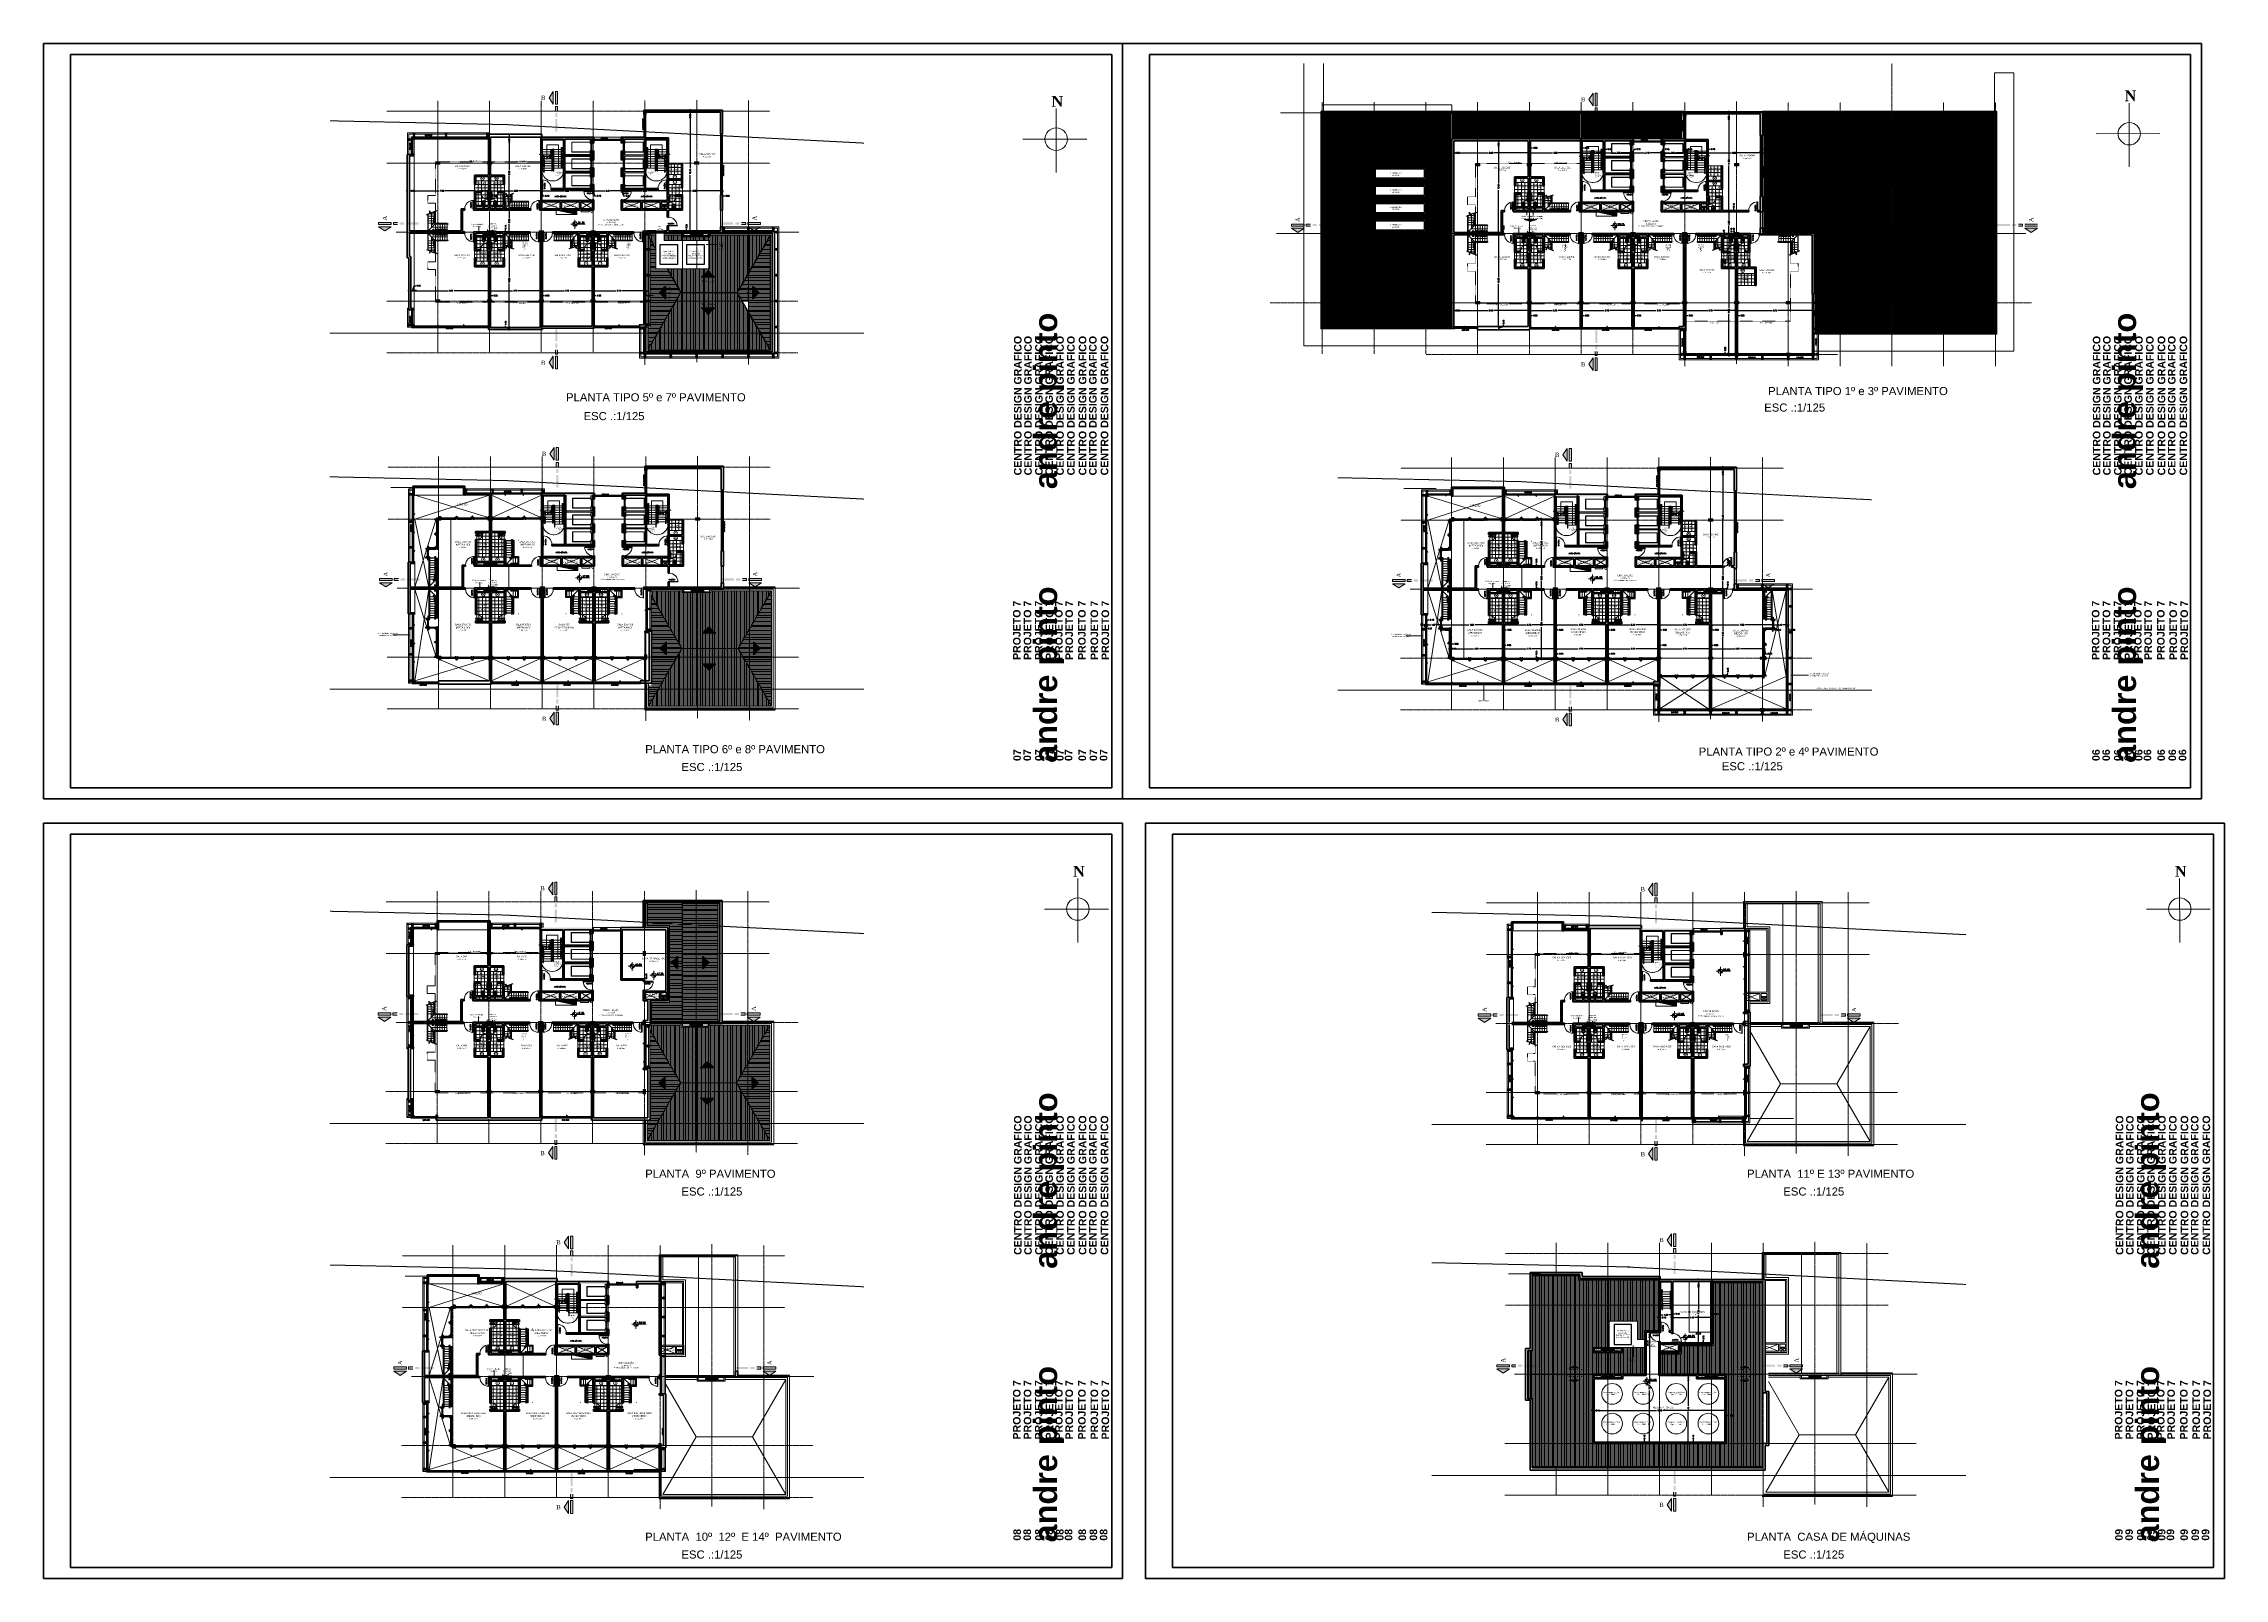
# Paper-space layout 'Layout1' of a CAD drawing. Header units: millimetres. Extents: x 1065 to 3087, y -1485 to -63.
# The model-space entities are those that its viewports show. They can reach past a viewport. Long polylines and large blocks are cut down to what shows.
import ezdxf

# ---------------------------------------------------------------- set-up
doc = ezdxf.new("R2010")
doc.units = ezdxf.units.MM
doc.header["$LTSCALE"] = 10
for name, pattern in [('ACAD_ISO03W100', [30, 12, -18]), ('BORDERX2', [3.5, 1, -0.5, 1, -0.5, 0, -0.5]), ('DASHDOT', [25.4, 12.7, -6.35, 0, -6.35]), ('DASHED2', [0.375, 0.25, -0.125]), ('HIDDEN2', [0.1875, 0.125, -0.0625])]:
    doc.linetypes.add(name, pattern=pattern)
doc.layers.get('0').update_dxf_attribs({"color": 90})
for name, color, linetype in [('ACCESORIO', 90, 'Continuous'), ('EJE', 5, 'ACAD_ISO03W100'), ('ESCALERA', 90, 'Continuous'), ('VIDRO', 140, 'Continuous')]:
    doc.layers.add(name, color=color, linetype=linetype)
for name, color, linetype, lineweight in [('CINZA', 252, 'Continuous', 13), ('cinza 03', 252, 'Continuous', 13), ('COTA', 90, 'Continuous', 9), ('DIMS', 90, 'Continuous', 9), ('HACHT', 90, 'Continuous', 9), ('HID', 16, 'Continuous', 20), ('Layer2', 90, 'Continuous', 9), ('LIFTELE', 16, 'Continuous', 20), ('linha estutura', 252, 'Continuous', 13), ('PAREDES', 50, 'Continuous', 50), ('PAREDES 2', 50, 'Continuous', 50), ('Pilares', 16, 'Continuous', 20), ('pn 02', 16, 'Continuous', 20), ('pn 04', 130, 'Continuous', 40), ('PN-01', 90, 'Continuous', 13), ('PN-03', 180, 'Continuous', 30), ('PN02', 16, 'Continuous', 20), ('recuos', 16, 'Continuous', 20), ('terreno', 16, 'Continuous', 20), ('TEXT', 16, 'Continuous', 20), ('texto', 16, 'Continuous', 20), ('WALLS', 90, 'Continuous', 15)]:
    doc.layers.add(name, color=color, linetype=linetype, lineweight=lineweight)
doc.layers.get('Defpoints').freeze()
doc.styles.add('cotanivel', font='verdana.TTF', dxfattribs={"height": 3})
doc.styles.add('REGUA60', font='cityb___.ttf', dxfattribs={"width": 1.4})
doc.styles.get("Standard").update_dxf_attribs({"font": 'simplex.shx'})
doc.dimstyles.new('1-100', dxfattribs={"dimtxt": 0.15, "dimasz": 0.06, "dimexe": 0.2, "dimexo": 0.1, "dimgap": 0.1, "dimtad": 0, "dimzin": 0, "dimdsep": 46, "dimtxsty": 'Standard', "dimblk": 'DOT', "dimcen": 0.09, "dimclrd": 90, "dimclre": 90, "dimclrt": 16, "dimadec": 0, "dimazin": 0, "dimtfac": 1, "dimtofl": 0, "dimtmove": 0, "dimatfit": 3, "dimldrblk": 'DOT', "dimfxl": 0, "dimtolj": 1, "dimtzin": 0, "dimarcsym": 0})
pattern_1 = [(0, (928.85459, 192.33744), (0, 0.1), [])]
pattern_2 = [(0, (736.9159, 145.85208), (0, 0.4), []), (90, (736.9159, 145.85208), (-0.4, 2e-17), [])]
pattern_3 = [(0, (748.9159, 145.85208), (0, 0.4), []), (90, (748.9159, 145.85208), (-0.4, 2e-17), [])]
pattern_4 = [(0, (736.9159, 249.5656), (0, 0.4), []), (90, (736.9159, 249.5656), (-0.4, 2e-17), [])]
pattern_5 = [(0, (748.9159, 249.5656), (0, 0.4), []), (90, (748.9159, 249.5656), (-0.4, 2e-17), [])]
pattern_6 = [(0, (736.9159, 340.51195), (0, 0.4), []), (90, (736.9159, 340.51195), (-0.4, 2e-17), [])]
pattern_7 = [(0, (748.9159, 340.51195), (0, 0.4), []), (90, (748.9159, 340.51195), (-0.4, 2e-17), [])]
pattern_8 = [(0, (759.06589, 189.11928), (0, 0.15), [])]
pattern_9 = [(90, (759.06589, 189.11928), (-0.15, 9e-18), [])]
pattern_10 = [(0, (736.9159, 433.31522), (0, 0.4), []), (90, (736.9159, 433.31522), (-0.4, 2e-17), [])]
pattern_11 = [(0, (748.9159, 433.31522), (0, 0.4), []), (90, (748.9159, 433.31522), (-0.4, 2e-17), [])]

# ---------------------------------------------------------------- blocks, each defined once
blk = doc.blocks.new('LIFTPLAN')
at = {"layer": 'LIFTELE', "color": 7, "linetype": 'Continuous'}
for p, q in [((-850, 0), (-400, 0)), ((-850, -130), (-850, 0)), ((-575, 0), (-575, 2125)), ((-575, 2125), (575, 2125)), ((-550, 0), (-550, 2100)), ((-550, 2100), (550, 2100)), ((-400, 0), (-400, -69)), ((400, 0), (850, 0)), ((400, -69), (400, 0)), ((550, 0), (550, 2100)), ((575, 0), (575, 2125)), ((850, 0), (850, -130)), ((-875, -180), (-900, -180)), ((875, -160), (-875, -160)), ((-875, -160), (-875, -269)), ((-875, -269), (-400, -269)), ((850, -130), (-850, -130)), ((-2, -75), (-439, -75)), ((-439, -75), (-439, -100)), ((-439, -100), (-2, -100)), ((-439, -170), (-2, -170)), ((-439, -200), (-439, -170)), ((-2, -200), (-439, -200)), ((-400, -69), (-432, -69)), ((-400, -206), (-432, -206)), ((-400, -269), (-400, -206)), ((-2, -100), (-2, -75)), ((-2, -170), (-2, -200)), ((2, -75), (439, -75)), ((2, -100), (2, -75)), ((439, -100), (2, -100)), ((439, -170), (2, -170)), ((2, -170), (2, -200)), ((2, -200), (439, -200)), ((432, -69), (400, -69)), ((400, -206), (400, -269)), ((432, -206), (400, -206)), ((400, -269), (875, -269)), ((439, -75), (439, -100)), ((439, -200), (439, -170)), ((875, -269), (875, -160)), ((900, -180), (875, -180))]:
    blk.add_line(p, q, dxfattribs=at)
blk = doc.blocks.new('VASO')
at = {"layer": 'PN-03', "color": 0}
for p, q in [((-0.51, 0.1), (-0.36, 0.11)), ((-0.51, -0.06), (-0.51, 0.1)), ((-0.41, -0.06), (-0.41, 0.06)), ((-0.36, 0.11), (-0.06, 0.11)), ((-0.32, -0.06), (-0.32, 0.01)), ((-0.3, 0), (-0.3, 0.01)), ((-0.26, -0.02), (-0.3, 0)), ((-0.26, 0.07), (-0.06, 0.07)), ((0, 0.01), (0, -0.06)), ((0.04, 0.01), (0.04, -0.06)), ((-0.51, -0.06), (-0.51, -0.22)), ((-0.51, -0.22), (-0.36, -0.23)), ((-0.41, -0.06), (-0.41, -0.18)), ((-0.36, -0.23), (-0.06, -0.23)), ((-0.32, -0.06), (-0.32, -0.13)), ((-0.26, -0.1), (-0.3, -0.12)), ((-0.3, -0.12), (-0.3, -0.13)), ((-0.26, -0.19), (-0.06, -0.19)), ((-0.25, -0.06), (-0.25, -0.03)), ((-0.18, -0.03), (-0.25, -0.03)), ((-0.24, -0.04), (-0.25, -0.04)), ((-0.25, -0.06), (-0.25, -0.09)), ((-0.24, -0.08), (-0.25, -0.08)), ((-0.18, -0.1), (-0.25, -0.1)), ((0, -0.13), (0, -0.06)), ((0.04, -0.13), (0.04, -0.06))]:
    blk.add_line(p, q, dxfattribs=at)
for points in [[(-0.4, 0.03, 0.139889), (-0.4, 0.03, 0.107118), (-0.41, 0.03, 0.079812), (-0.41, 0.03, 0.067459), (-0.41, 0.02, 0.067459), (-0.41, 0.02, 0.079812), (-0.41, 0.02, 0.107118), (-0.4, 0.02, 0.139889), (-0.4, 0.02, 0.139889), (-0.4, 0.02, 0.107118), (-0.4, 0.02, 0.079812), (-0.4, 0.02, 0.067459), (-0.4, 0.02, 0.067459), (-0.4, 0.03, 0.079812), (-0.4, 0.03, 0.107118), (-0.4, 0.03, 0.139889)], [(-0.4, -0.15, -0.139889), (-0.4, -0.15, -0.107118), (-0.41, -0.15, -0.079812), (-0.41, -0.15, -0.067459), (-0.41, -0.14, -0.067459), (-0.41, -0.14, -0.079812), (-0.41, -0.14, -0.107118), (-0.4, -0.14, -0.139889), (-0.4, -0.14, -0.139889), (-0.4, -0.14, -0.107118), (-0.4, -0.14, -0.079812), (-0.4, -0.14, -0.067459), (-0.4, -0.14, -0.067459), (-0.4, -0.15, -0.079812), (-0.4, -0.15, -0.107118), (-0.4, -0.15, -0.139889)]]:
    blk.add_lwpolyline(points, format="xyb", close=True, dxfattribs=at)
for centre, radius, start, end in [((-0.51, 0.1), 0.005, 92.5269, 180), ((-0.36, 0.06), 0.05, 90, 180), ((-0.26, 0.01), 0.06, 90, 180), ((-0.06, 0.01), 0.1, 0, 90), ((-0.06, 0.01), 0.06, 0, 90), ((-0.51, -0.22), 0.005, 180, 267.4731), ((-0.36, -0.18), 0.05, 180, 270), ((-0.26, -0.13), 0.06, 180, 270), ((-0.25, -0.03), 0.005, 90, 180), ((-0.25, -0.09), 0.005, 180, 270), ((-0.24, -0.05), 0.0067, 14.1141, 81.8789), ((-0.24, -0.07), 0.0067, 278.1211, 345.8859), ((-0.28, -0.07), 0.055, 4.685, 19.1599), ((-0.28, -0.06), 0.055, 340.8401, 355.315), ((-0.18, 0.01), 0.0347, 272.8237, 292.69), ((-0.18, -0.13), 0.0347, 67.31, 87.1763), ((-0.17, -0.03), 0.005, 13.9425, 112.69), ((-0.17, -0.09), 0.005, 247.31, 346.0575), ((-0.27, -0.06), 0.116, 0.9159, 18.0203), ((-0.27, -0.06), 0.116, 341.9797, 359.0841), ((-0.06, -0.13), 0.06, 270, 0), ((-0.06, -0.13), 0.1, 270, 0)]:
    blk.add_arc(centre, radius, start, end, dxfattribs=at)
blk = doc.blocks.new('BLO253')
blk.add_lwpolyline([(39.6, 2, -0.41421356), (40.6, 1, 0.41421356), (41.6, 0), (91.5, 0, 0.41421356), (92.5, 1), (92.5, 4, 0.41421356), (91.5, 5), (49.6, 5, -0.41421356), (44.6, 10), (44.6, 89, 0.41421356), (43.6, 90), (41.6, 90, 0.41421356), (40.6, 89), (40.6, 6.5, -0.41421356), (39.1, 5), (-39.1, 5, -0.41421356), (-40.6, 6.5), (-40.6, 89, 0.41421356), (-41.6, 90), (-43.6, 90, 0.41421356), (-44.6, 89), (-44.6, 10, -0.41421356), (-49.6, 5), (-91.5, 5, 0.41421356), (-92.5, 4), (-92.5, 1, 0.41421356), (-91.5, 0), (-41.6, 0, 0.41421356), (-40.6, 1, -0.41421356), (-39.6, 2)], format="xyb", close=True)
blk = doc.blocks.new('CAB-BUL')
for p, q in [((-6, 11), (6, 11)), ((-4, 2), (-4, 9)), ((-4, 1), (-4, 2)), ((4, 2), (4, 9)), ((4, 1), (4, 2))]:
    blk.add_line(p, q)
blk.add_lwpolyline([(-9, 1), (9, 1), (9, 0), (-9, 0)], close=True)
blk.add_lwpolyline([(8, 9, 0.8888889), (4, 9, 0.5002501), (-4, 9, 0.8898703), (-8, 9), (-8, 2), (8, 2)], format="xyb", close=True)
blk = doc.blocks.new('TUERCA')
for p, q in [((-7, -2), (7, -2)), ((7, -10), (-7, -10)), ((-5, -11), (3, -10)), ((-5, -12), (4, -11)), ((-5, -13), (4, -12)), ((-5, -14), (4, -13)), ((-5, -16), (4, -14)), ((-4, -8), (-4, -3)), ((-3, -16), (4, -16)), ((4, -3), (4, -8))]:
    blk.add_line(p, q)
blk.add_lwpolyline([(-9, 0), (9, 0), (9, -2), (-9, -2)], close=True)
blk.add_lwpolyline([(-4, -8, -0.6668946), (-9, -8), (-9, -3, -0.6668946), (-4, -3, -0.3490055), (4, -3, -0.6666667), (9, -3), (9, -8, -0.6666667), (4, -8, -0.3490055)], format="xyb", close=True)
blk.add_lwpolyline([(-4, -10), (-3, -10), (-5, -11), (-3, -11), (-5, -12), (-3, -12), (-5, -13), (-3, -14), (-5, -14), (-3, -15), (-5, -16), (-3, -16), (3, -16), (4, -16), (3, -15), (4, -14), (3, -14), (4, -13), (3, -13), (4, -12), (3, -11), (4, -11), (3, -10), (4, -10)])
blk = doc.blocks.new('fixação madeira')
at = {"layer": 'ACCESORIO'}
for p, q in [((-0.05, -0.06), (-0.05, -0.08)), ((-0.05, -0.06), (-0.05, -0.08)), ((-0.05, -0.06), (-0.05, -0.08)), ((-0.05, -0.06), (-0.04, -0.08)), ((-0.05, -0.25), (-0.05, -0.26)), ((-0.05, -0.25), (-0.05, -0.26)), ((-0.05, -0.25), (-0.05, -0.26)), ((-0.05, -0.25), (-0.04, -0.26)), ((-0.04, -0.06), (-0.04, -0.08)), ((-0.04, -0.06), (-0.04, -0.08)), ((-0.04, -0.06), (-0.04, -0.08)), ((-0.04, -0.06), (-0.04, -0.08)), ((-0.04, -0.06), (-0.03, -0.08)), ((-0.04, -0.06), (-0.04, -0.08)), ((-0.04, -0.25), (-0.04, -0.26)), ((-0.04, -0.25), (-0.04, -0.26)), ((-0.04, -0.25), (-0.04, -0.26)), ((-0.04, -0.25), (-0.04, -0.26)), ((-0.04, -0.25), (-0.03, -0.26)), ((-0.04, -0.25), (-0.04, -0.26)), ((-0.03, -0.06), (-0.03, -0.08)), ((-0.03, -0.06), (-0.02, -0.08)), ((-0.03, -0.06), (-0.03, -0.08)), ((-0.03, -0.06), (-0.03, -0.08)), ((-0.03, -0.06), (-0.03, -0.08)), ((-0.03, -0.06), (-0.03, -0.08)), ((-0.03, -0.25), (-0.03, -0.26)), ((-0.03, -0.25), (-0.02, -0.26)), ((-0.03, -0.25), (-0.03, -0.26)), ((-0.03, -0.25), (-0.03, -0.26)), ((-0.03, -0.25), (-0.03, -0.26)), ((-0.03, -0.25), (-0.03, -0.26)), ((-0.02, -0.06), (-0.02, -0.08)), ((-0.02, -0.06), (-0.02, -0.08)), ((-0.02, -0.06), (-0.01, -0.08)), ((-0.02, -0.06), (-0.02, -0.08)), ((-0.02, -0.06), (-0.02, -0.08)), ((-0.02, -0.25), (-0.02, -0.26)), ((-0.02, -0.25), (-0.02, -0.26)), ((-0.02, -0.25), (-0.01, -0.26)), ((-0.02, -0.25), (-0.02, -0.26)), ((-0.02, -0.25), (-0.02, -0.26)), ((-0.01, -0.06), (-0.01, -0.08)), ((-0.01, -0.08), (-0.01, -0.06)), ((-0.01, -0.25), (-0.01, -0.26)), ((-0.01, -0.26), (-0.01, -0.25))]:
    blk.add_line(p, q, dxfattribs=at)
for points in [[(-0.06, -0.03), (0.06, -0.03), (0.06, -0.31), (-0.06, -0.31)], [(-0.05, -0.04), (0.05, -0.04), (0.05, -0.3), (-0.05, -0.3)]]:
    blk.add_lwpolyline(points, close=True, dxfattribs=at)
for points in [[(0.05, -0.06), (-0.01, -0.06), (-0.01, -0.07), (-0.02, -0.06), (-0.02, -0.07), (-0.02, -0.06), (-0.02, -0.07), (-0.02, -0.06), (-0.02, -0.07), (-0.02, -0.06), (-0.02, -0.07), (-0.02, -0.06), (-0.02, -0.07), (-0.03, -0.06), (-0.03, -0.07), (-0.03, -0.06), (-0.03, -0.07), (-0.03, -0.06), (-0.03, -0.07), (-0.03, -0.06), (-0.03, -0.07), (-0.03, -0.06), (-0.03, -0.07), (-0.03, -0.06), (-0.03, -0.07), (-0.04, -0.06), (-0.04, -0.07), (-0.04, -0.06), (-0.04, -0.07), (-0.04, -0.06), (-0.04, -0.07), (-0.04, -0.06), (-0.04, -0.07), (-0.04, -0.06), (-0.04, -0.07), (-0.04, -0.06), (-0.05, -0.07), (-0.05, -0.06), (-0.05, -0.07), (-0.05, -0.06), (-0.05, -0.07), (-0.05, -0.06), (-0.05, -0.07), (-0.05, -0.06)], [(-0.05, -0.08), (-0.05, -0.07), (-0.05, -0.08), (-0.05, -0.07), (-0.05, -0.08), (-0.05, -0.07), (-0.05, -0.08), (-0.05, -0.07), (-0.04, -0.08), (-0.04, -0.07), (-0.04, -0.08), (-0.04, -0.07), (-0.04, -0.08), (-0.04, -0.07), (-0.04, -0.08), (-0.04, -0.07), (-0.04, -0.08), (-0.04, -0.07), (-0.04, -0.08), (-0.04, -0.07), (-0.03, -0.08), (-0.03, -0.07), (-0.03, -0.08), (-0.03, -0.07), (-0.03, -0.08), (-0.03, -0.07), (-0.03, -0.08), (-0.03, -0.07), (-0.03, -0.08), (-0.03, -0.07), (-0.03, -0.08), (-0.02, -0.07), (-0.02, -0.08), (-0.02, -0.07), (-0.02, -0.08), (-0.02, -0.07), (-0.02, -0.08), (-0.02, -0.07), (-0.02, -0.08), (-0.02, -0.07), (-0.02, -0.08), (-0.02, -0.07), (-0.01, -0.08), (-0.01, -0.07), (-0.01, -0.08), (0.05, -0.08)], [(0.05, -0.25), (-0.01, -0.25), (-0.01, -0.25), (-0.02, -0.25), (-0.02, -0.25), (-0.02, -0.25), (-0.02, -0.25), (-0.02, -0.25), (-0.02, -0.25), (-0.02, -0.25), (-0.02, -0.25), (-0.02, -0.25), (-0.02, -0.25), (-0.03, -0.25), (-0.03, -0.25), (-0.03, -0.25), (-0.03, -0.25), (-0.03, -0.25), (-0.03, -0.25), (-0.03, -0.25), (-0.03, -0.25), (-0.03, -0.25), (-0.03, -0.25), (-0.03, -0.25), (-0.03, -0.25), (-0.04, -0.25), (-0.04, -0.25), (-0.04, -0.25), (-0.04, -0.25), (-0.04, -0.25), (-0.04, -0.25), (-0.04, -0.25), (-0.04, -0.25), (-0.04, -0.25), (-0.04, -0.25), (-0.04, -0.25), (-0.05, -0.25), (-0.05, -0.25), (-0.05, -0.25), (-0.05, -0.25), (-0.05, -0.25), (-0.05, -0.25), (-0.05, -0.25), (-0.05, -0.25)], [(-0.05, -0.26), (-0.05, -0.26), (-0.05, -0.26), (-0.05, -0.26), (-0.05, -0.26), (-0.05, -0.26), (-0.05, -0.26), (-0.05, -0.26), (-0.04, -0.26), (-0.04, -0.26), (-0.04, -0.26), (-0.04, -0.26), (-0.04, -0.26), (-0.04, -0.26), (-0.04, -0.26), (-0.04, -0.26), (-0.04, -0.26), (-0.04, -0.26), (-0.04, -0.26), (-0.04, -0.26), (-0.03, -0.26), (-0.03, -0.26), (-0.03, -0.26), (-0.03, -0.26), (-0.03, -0.26), (-0.03, -0.26), (-0.03, -0.26), (-0.03, -0.26), (-0.03, -0.26), (-0.03, -0.26), (-0.03, -0.26), (-0.02, -0.26), (-0.02, -0.26), (-0.02, -0.26), (-0.02, -0.26), (-0.02, -0.26), (-0.02, -0.26), (-0.02, -0.26), (-0.02, -0.26), (-0.02, -0.26), (-0.02, -0.26), (-0.02, -0.26), (-0.01, -0.26), (-0.01, -0.26), (-0.01, -0.26), (0.05, -0.26)]]:
    blk.add_lwpolyline(points, dxfattribs=at)
at = {"layer": 'ACCESORIO', "xscale": 0.001440000000002328, "yscale": 0.001440000000002328, "zscale": 0.00144, "rotation": 180}
blk.add_blockref('BLO253', (0, 0), dxfattribs=at)
at = {"layer": 'ACCESORIO', "xscale": -0.001440000000002328, "yscale": 0.001440000000002328, "zscale": 0.00144}
blk.add_blockref('BLO253', (0, -0.34), dxfattribs=at)
at = {"layer": 'ACCESORIO', "linetype": 'Continuous', "xscale": 0.001440000000002328, "yscale": 0.001440000000002328, "zscale": 0.00144}
for name, p, rotation in [('CAB-BUL', (-0.1, -0.01), 180), ('TUERCA', (-0.07, -0.07), 270), ('CAB-BUL', (0.06, -0.07), 270), ('CAB-BUL', (0.06, -0.26), 270), ('CAB-BUL', (0.1, -0.01), 180)]:
    blk.add_blockref(name, p, dxfattribs=dict(at, rotation=rotation))
at = {"layer": 'ACCESORIO', "linetype": 'Continuous', "xscale": -0.001440000000002328, "yscale": 0.001440000000002328, "zscale": 0.00144}
for p in [(-0.1, -0.34), (0.1, -0.34)]:
    blk.add_blockref('CAB-BUL', p, dxfattribs=at)
at = {"layer": 'ACCESORIO', "color": 252, "linetype": 'Continuous', "xscale": 0.001440000000002328, "yscale": 0.001440000000002328, "zscale": 0.00144, "rotation": 270}
blk.add_blockref('TUERCA', (-0.07, -0.26), dxfattribs=at)
blk = doc.blocks.new('peitoril1')
at = {"layer": 'EJE', "linetype": 'BORDERX2', "ltscale": 0.001}
for points in [[(0.02, -0.03), (-0.01, -0.03)], [(-0.01, -0.06), (0.02, -0.06)]]:
    blk.add_lwpolyline(points, dxfattribs=at)
for centre in [(-0.13, -0.05), (0.13, -0.05)]:
    blk.add_circle(centre, 0.00762, dxfattribs=at)
at = {"layer": 'ESCALERA'}
for p, q in [((-0.09, 0.13), (0.09, 0.13)), ((0.09, 0.1), (-0.09, 0.1))]:
    blk.add_line(p, q, dxfattribs=at)
for points in [[(-0.17, 0.13), (-0.2, 0.13), (-0.2, 0.1), (-0.17, 0.1)], [(-0.17, 0.17), (-0.16, 0.18)], [(-0.17, 0.17), (-0.17, 0.13)], [(-0.17, 0.07), (-0.09, 0.07), (-0.09, 0.1)], [(-0.17, 0.1), (-0.17, 0.07), (-0.13, 0.07)], [(-0.16, 0.18), (-0.13, 0.18)], [(-0.15, 0.06), (-0.15, -0.03)], [(-0.13, 0.18), (-0.09, 0.18)], [(-0.1, 0.06), (-0.1, -0.03)], [(0.1, 0), (-0.1, 0)], [(-0.09, 0.18), (-0.09, 0.17)], [(-0.09, 0.13), (-0.09, 0.17)], [(0.09, 0.17), (0.09, 0.18)], [(0.09, 0.18), (0.12, 0.18)], [(0.09, 0.17), (0.09, 0.13)], [(0.09, 0.07), (0.17, 0.07), (0.17, 0.1)], [(0.09, 0.1), (0.09, 0.07), (0.12, 0.07)], [(0.1, 0.06), (0.1, -0.03)], [(0.12, 0.18), (0.16, 0.18)], [(0.15, 0.06), (0.15, -0.03)], [(0.16, 0.18), (0.17, 0.17)], [(0.17, 0.13), (0.17, 0.17)], [(0.17, 0.13), (0.2, 0.13), (0.2, 0.1), (0.17, 0.1)], [(-0.15, -0.03), (-0.17, -0.03), (-0.17, -0.06), (-0.15, -0.06)], [(-0.1, -0.06), (-0.1, -0.07), (-0.15, -0.07), (-0.15, -0.06)], [(-0.03, -0.03), (-0.1, -0.03)], [(-0.1, -0.06), (-0.03, -0.06)], [(0.02, -0.01), (-0.01, -0.01)], [(0.02, -0.09), (-0.01, -0.09)], [(0.02, -0.2), (-0.01, -0.2)], [(0.1, -0.03), (0.03, -0.03)], [(0.03, -0.06), (0.1, -0.06)], [(0.15, -0.06), (0.15, -0.07), (0.1, -0.07), (0.1, -0.06)], [(0.15, -0.03), (0.17, -0.03), (0.17, -0.06), (0.15, -0.06)]]:
    blk.add_lwpolyline(points, dxfattribs=at)
for points in [[(-0.01, -0.21), (-0.01, 0), (-0.03, 0), (-0.03, -0.21)], [(0.03, -0.21), (0.03, 0), (0.02, 0), (0.02, -0.21)]]:
    blk.add_lwpolyline(points, close=True, dxfattribs=at)
for centre, radius, start, end in [((-0.18, 0.11), 0.0183, 303.7221, 56.3197), ((-0.17, 0.05), 0.0247, 22.7593, 77.2542), ((-0.08, 0.11), 0.0183, 123.6803, 236.2779), ((-0.08, 0.05), 0.0255, 102.7579, 156.0181), ((0.08, 0.11), 0.0183, 303.7221, 56.3197), ((0.08, 0.05), 0.0247, 22.7593, 77.2542), ((0.17, 0.05), 0.0255, 102.7579, 156.0181), ((0.18, 0.11), 0.0183, 123.6803, 236.2779), ((-0.16, -0.05), 0.0142, 296.1431, 64.1119), ((-0.1, -0.05), 0.0142, 115.274, 244.6765), ((0.1, -0.05), 0.0142, 296.1431, 64.1119), ((0.16, -0.05), 0.0142, 115.274, 244.6765)]:
    blk.add_arc(centre, radius, start, end, dxfattribs=at)
blk = doc.blocks.new('SPIDER')
at = {"layer": 'HACHT'}
blk.add_line((-0.29, -0.01), (-0.29, 0.01), dxfattribs=at)
at = {"layer": 'PN-01'}
for p, q in [((-0.29, 0.07), (-0.3, 0.07)), ((-0.29, 0.07), (-0.3, 0.07)), ((-0.26, 0.06), (-0.3, 0.06)), ((-0.26, 0.06), (-0.3, 0.06)), ((-0.26, 0.06), (-0.3, 0.06)), ((-0.26, 0.06), (-0.3, 0.06)), ((-0.29, 0.06), (-0.3, 0.06)), ((-0.29, 0.06), (-0.3, 0.06)), ((-0.28, 0.08), (-0.29, 0.08)), ((-0.29, 0.07), (-0.29, 0.07)), ((-0.29, 0.07), (-0.29, 0.07)), ((-0.29, 0.06), (-0.29, 0.06)), ((-0.29, 0.06), (-0.29, 0.06)), ((-0.28, 0.05), (-0.29, 0.05)), ((-0.23, 0.01), (-0.29, 0.01)), ((-0.28, 0.07), (-0.28, 0.08)), ((-0.27, 0.07), (-0.28, 0.07)), ((-0.27, 0.06), (-0.28, 0.06)), ((-0.28, 0.06), (-0.28, 0.05)), ((-0.26, 0.09), (-0.27, 0.09)), ((-0.27, 0.09), (-0.27, 0.01)), ((-0.26, 0.08), (-0.27, 0.08)), ((-0.26, 0.05), (-0.27, 0.05)), ((-0.26, 0.03), (-0.27, 0.03)), ((-0.26, 0.09), (-0.25, 0.09)), ((-0.26, 0.09), (-0.26, 0.08)), ((-0.26, 0.09), (-0.26, 0.01)), ((-0.26, 0.08), (-0.26, 0.05)), ((-0.26, 0.07), (-0.26, 0.08)), ((-0.26, 0.07), (-0.26, 0.05)), ((-0.26, 0.07), (-0.26, 0.05)), ((-0.26, 0.07), (-0.26, 0.05)), ((-0.26, 0.05), (-0.26, 0.05)), ((-0.26, 0.05), (-0.26, 0.01)), ((-0.26, 0.03), (-0.25, 0.03)), ((-0.25, 0.09), (-0.25, 0.01)), ((-0.26, -0.06), (-0.3, -0.06)), ((-0.26, -0.06), (-0.3, -0.06)), ((-0.26, -0.06), (-0.3, -0.06)), ((-0.26, -0.06), (-0.3, -0.06)), ((-0.29, -0.06), (-0.3, -0.06)), ((-0.29, -0.06), (-0.3, -0.06)), ((-0.29, -0.07), (-0.3, -0.07)), ((-0.29, -0.07), (-0.3, -0.07)), ((-0.23, -0.01), (-0.29, -0.01)), ((-0.28, -0.05), (-0.29, -0.05)), ((-0.29, -0.06), (-0.29, -0.06)), ((-0.29, -0.06), (-0.29, -0.06)), ((-0.29, -0.07), (-0.29, -0.07)), ((-0.29, -0.07), (-0.29, -0.07)), ((-0.28, -0.08), (-0.29, -0.08)), ((-0.28, -0.06), (-0.28, -0.05)), ((-0.27, -0.06), (-0.28, -0.06)), ((-0.27, -0.07), (-0.28, -0.07)), ((-0.28, -0.07), (-0.28, -0.08)), ((-0.27, -0.09), (-0.27, -0.01)), ((-0.26, -0.03), (-0.27, -0.03)), ((-0.26, -0.05), (-0.27, -0.05)), ((-0.26, -0.08), (-0.27, -0.08)), ((-0.26, -0.09), (-0.27, -0.09)), ((-0.26, -0.05), (-0.26, -0.01)), ((-0.26, -0.09), (-0.26, -0.01)), ((-0.26, -0.03), (-0.25, -0.03)), ((-0.26, -0.05), (-0.26, -0.05)), ((-0.26, -0.07), (-0.26, -0.05)), ((-0.26, -0.07), (-0.26, -0.05)), ((-0.26, -0.07), (-0.26, -0.05)), ((-0.26, -0.08), (-0.26, -0.05)), ((-0.26, -0.07), (-0.26, -0.08)), ((-0.26, -0.09), (-0.26, -0.08)), ((-0.26, -0.09), (-0.25, -0.09)), ((-0.25, -0.09), (-0.25, -0.01))]:
    blk.add_line(p, q, dxfattribs=at)
at = {"layer": 'PN-03'}
for p, q in [((-0.23, -0.01), (-0.23, 0.01)), ((0, 0.01), (-0.23, 0.01)), ((0, -0.01), (0, 0.01)), ((0, -0.01), (-0.23, -0.01))]:
    blk.add_line(p, q, dxfattribs=at)
blk = doc.blocks.new('_DOT')
at = {"color": 0, "linetype": 'ByBlock'}
blk.add_line((-0.5, 0), (-1, 0), dxfattribs=at)
at = {"color": 0, "linetype": 'ByBlock', "const_width": 0.5}
blk.add_lwpolyline([(-0.25, 0, 1), (0.25, 0, 1)], format="xyb", close=True, dxfattribs=at)
blk = doc.blocks.new('*D14')
at = {"layer": 'linha estutura', "color": 90, "lineweight": -2}
for p, q in [((726.13, 140.33), (726.07, 140.33)), ((726.19, 140.32), (726.19, 140.13)), ((726.44, 140.32), (726.44, 140.13)), ((726.5, 140.33), (726.56, 140.33))]:
    blk.add_line(p, q, dxfattribs=at)
at = {"layer": 'linha estutura', "color": 90, "lineweight": -2, "xscale": 0.06, "yscale": 0.06, "zscale": 0.06}
blk.add_blockref('_DOT', (726.19, 140.33), dxfattribs=at)
at = {"layer": 'linha estutura', "color": 90, "lineweight": -2, "xscale": 0.06, "yscale": 0.06, "zscale": 0.06, "rotation": 180}
blk.add_blockref('_DOT', (726.44, 140.33), dxfattribs=at)
at = {"layer": 'linha estutura', "color": 16, "insert": (726.89, 140.33), "char_height": 0.15, "attachment_point": 5}
blk.add_mtext('\\A1;0.25', dxfattribs=at)
blk = doc.blocks.new('*D15')
at = {"layer": 'linha estutura', "color": 90, "lineweight": -2}
for p, q in [((726.44, 140.32), (726.44, 140.13)), ((726.5, 140.33), (730.42, 140.33)), ((735.01, 140.33), (731.08, 140.33)), ((735.07, 140.23), (735.07, 140.13))]:
    blk.add_line(p, q, dxfattribs=at)
at = {"layer": 'linha estutura', "color": 90, "lineweight": -2, "xscale": 0.06, "yscale": 0.06, "zscale": 0.06, "rotation": 180}
blk.add_blockref('_DOT', (726.44, 140.33), dxfattribs=at)
at = {"layer": 'linha estutura', "color": 90, "lineweight": -2, "xscale": 0.06, "yscale": 0.06, "zscale": 0.06}
blk.add_blockref('_DOT', (735.07, 140.33), dxfattribs=at)
at = {"layer": 'linha estutura', "color": 16, "insert": (730.75, 140.33), "char_height": 0.15, "attachment_point": 5}
blk.add_mtext('\\A1;8.63', dxfattribs=at)
blk = doc.blocks.new('*D16')
at = {"layer": 'linha estutura', "color": 90, "lineweight": -2}
for p, q in [((735.01, 140.33), (734.95, 140.33)), ((735.07, 140.33), (735.32, 140.33)), ((735.07, 140.23), (735.07, 140.13)), ((735.19, 140.33), (735.36, 139.75)), ((735.32, 140.23), (735.32, 140.13)), ((735.36, 139.75), (735.56, 139.75)), ((735.38, 140.33), (735.44, 140.33))]:
    blk.add_line(p, q, dxfattribs=at)
at = {"layer": 'linha estutura', "color": 90, "lineweight": -2, "xscale": 0.06, "yscale": 0.06, "zscale": 0.06}
blk.add_blockref('_DOT', (735.07, 140.33), dxfattribs=at)
at = {"layer": 'linha estutura', "color": 90, "lineweight": -2, "xscale": 0.06, "yscale": 0.06, "zscale": 0.06, "rotation": 180}
blk.add_blockref('_DOT', (735.32, 140.33), dxfattribs=at)
at = {"layer": 'linha estutura', "color": 16, "insert": (735.89, 139.75), "char_height": 0.15, "attachment_point": 5}
blk.add_mtext('\\A1;0.25', dxfattribs=at)
blk = doc.blocks.new('*D17')
at = {"layer": 'linha estutura', "color": 90, "lineweight": -2}
for p, q in [((735.32, 140.23), (735.32, 140.13)), ((735.38, 140.33), (737.86, 140.33)), ((741.01, 140.33), (738.52, 140.33)), ((741.07, 140.23), (741.07, 140.13))]:
    blk.add_line(p, q, dxfattribs=at)
at = {"layer": 'linha estutura', "color": 90, "lineweight": -2, "xscale": 0.06, "yscale": 0.06, "zscale": 0.06, "rotation": 180}
blk.add_blockref('_DOT', (735.32, 140.33), dxfattribs=at)
at = {"layer": 'linha estutura', "color": 90, "lineweight": -2, "xscale": 0.06, "yscale": 0.06, "zscale": 0.06}
blk.add_blockref('_DOT', (741.07, 140.33), dxfattribs=at)
at = {"layer": 'linha estutura', "color": 16, "insert": (738.19, 140.33), "char_height": 0.15, "attachment_point": 5}
blk.add_mtext('\\A1;5.75', dxfattribs=at)
blk = doc.blocks.new('*D18')
at = {"layer": 'linha estutura', "color": 90, "lineweight": -2}
for p, q in [((741.01, 140.33), (740.95, 140.33)), ((741.07, 140.33), (741.32, 140.33)), ((741.07, 140.23), (741.07, 140.13)), ((741.19, 140.33), (741.36, 139.75)), ((741.32, 140.23), (741.32, 140.13)), ((741.36, 139.75), (741.56, 139.75)), ((741.38, 140.33), (741.44, 140.33))]:
    blk.add_line(p, q, dxfattribs=at)
at = {"layer": 'linha estutura', "color": 90, "lineweight": -2, "xscale": 0.06, "yscale": 0.06, "zscale": 0.06}
blk.add_blockref('_DOT', (741.07, 140.33), dxfattribs=at)
at = {"layer": 'linha estutura', "color": 90, "lineweight": -2, "xscale": 0.06, "yscale": 0.06, "zscale": 0.06, "rotation": 180}
blk.add_blockref('_DOT', (741.32, 140.33), dxfattribs=at)
at = {"layer": 'linha estutura', "color": 16, "insert": (741.89, 139.75), "char_height": 0.15, "attachment_point": 5}
blk.add_mtext('\\A1;0.25', dxfattribs=at)
blk = doc.blocks.new('*D19')
at = {"layer": 'linha estutura', "color": 90, "lineweight": -2}
for p, q in [((741.32, 140.23), (741.32, 140.13)), ((741.38, 140.33), (743.86, 140.33)), ((747.01, 140.33), (744.52, 140.33)), ((747.07, 140.23), (747.07, 140.13))]:
    blk.add_line(p, q, dxfattribs=at)
at = {"layer": 'linha estutura', "color": 90, "lineweight": -2, "xscale": 0.06, "yscale": 0.06, "zscale": 0.06, "rotation": 180}
blk.add_blockref('_DOT', (741.32, 140.33), dxfattribs=at)
at = {"layer": 'linha estutura', "color": 90, "lineweight": -2, "xscale": 0.06, "yscale": 0.06, "zscale": 0.06}
blk.add_blockref('_DOT', (747.07, 140.33), dxfattribs=at)
at = {"layer": 'linha estutura', "color": 16, "insert": (744.19, 140.33), "char_height": 0.15, "attachment_point": 5}
blk.add_mtext('\\A1;5.75', dxfattribs=at)
blk = doc.blocks.new('*D20')
at = {"layer": 'linha estutura', "color": 90, "lineweight": -2}
for p, q in [((747.01, 140.33), (746.95, 140.33)), ((747.07, 140.33), (747.32, 140.33)), ((747.07, 140.23), (747.07, 140.13)), ((747.19, 140.33), (747.36, 139.75)), ((747.32, 140.23), (747.32, 140.13)), ((747.36, 139.75), (747.56, 139.75)), ((747.38, 140.33), (747.44, 140.33))]:
    blk.add_line(p, q, dxfattribs=at)
at = {"layer": 'linha estutura', "color": 90, "lineweight": -2, "xscale": 0.06, "yscale": 0.06, "zscale": 0.06}
blk.add_blockref('_DOT', (747.07, 140.33), dxfattribs=at)
at = {"layer": 'linha estutura', "color": 90, "lineweight": -2, "xscale": 0.06, "yscale": 0.06, "zscale": 0.06, "rotation": 180}
blk.add_blockref('_DOT', (747.32, 140.33), dxfattribs=at)
at = {"layer": 'linha estutura', "color": 16, "insert": (747.89, 139.75), "char_height": 0.15, "attachment_point": 5}
blk.add_mtext('\\A1;0.25', dxfattribs=at)
blk = doc.blocks.new('*D21')
at = {"layer": 'linha estutura', "color": 90, "lineweight": -2}
for p, q in [((747.32, 140.23), (747.32, 140.13)), ((747.38, 140.33), (749.86, 140.33)), ((753.01, 140.33), (750.52, 140.33)), ((753.07, 140.23), (753.07, 140.13))]:
    blk.add_line(p, q, dxfattribs=at)
at = {"layer": 'linha estutura', "color": 90, "lineweight": -2, "xscale": 0.06, "yscale": 0.06, "zscale": 0.06, "rotation": 180}
blk.add_blockref('_DOT', (747.32, 140.33), dxfattribs=at)
at = {"layer": 'linha estutura', "color": 90, "lineweight": -2, "xscale": 0.06, "yscale": 0.06, "zscale": 0.06}
blk.add_blockref('_DOT', (753.07, 140.33), dxfattribs=at)
at = {"layer": 'linha estutura', "color": 16, "insert": (750.19, 140.33), "char_height": 0.15, "attachment_point": 5}
blk.add_mtext('\\A1;5.75', dxfattribs=at)
blk = doc.blocks.new('*D22')
at = {"layer": 'linha estutura', "color": 90, "lineweight": -2}
for p, q in [((753.01, 140.33), (752.95, 140.33)), ((753.07, 140.33), (753.32, 140.33)), ((753.07, 140.23), (753.07, 140.13)), ((753.19, 140.33), (753.36, 139.75)), ((753.32, 140.23), (753.32, 140.13)), ((753.36, 139.75), (753.56, 139.75)), ((753.38, 140.33), (753.44, 140.33))]:
    blk.add_line(p, q, dxfattribs=at)
at = {"layer": 'linha estutura', "color": 90, "lineweight": -2, "xscale": 0.06, "yscale": 0.06, "zscale": 0.06}
blk.add_blockref('_DOT', (753.07, 140.33), dxfattribs=at)
at = {"layer": 'linha estutura', "color": 90, "lineweight": -2, "xscale": 0.06, "yscale": 0.06, "zscale": 0.06, "rotation": 180}
blk.add_blockref('_DOT', (753.32, 140.33), dxfattribs=at)
at = {"layer": 'linha estutura', "color": 16, "insert": (753.89, 139.75), "char_height": 0.15, "attachment_point": 5}
blk.add_mtext('\\A1;0.25', dxfattribs=at)
blk = doc.blocks.new('*D23')
at = {"layer": 'linha estutura', "color": 90, "lineweight": -2}
for p, q in [((753.32, 140.23), (753.32, 140.13)), ((753.38, 140.33), (755.86, 140.33)), ((759.01, 140.33), (756.52, 140.33)), ((759.07, 140.23), (759.07, 140.13))]:
    blk.add_line(p, q, dxfattribs=at)
at = {"layer": 'linha estutura', "color": 90, "lineweight": -2, "xscale": 0.06, "yscale": 0.06, "zscale": 0.06, "rotation": 180}
blk.add_blockref('_DOT', (753.32, 140.33), dxfattribs=at)
at = {"layer": 'linha estutura', "color": 90, "lineweight": -2, "xscale": 0.06, "yscale": 0.06, "zscale": 0.06}
blk.add_blockref('_DOT', (759.07, 140.33), dxfattribs=at)
at = {"layer": 'linha estutura', "color": 16, "insert": (756.19, 140.33), "char_height": 0.15, "attachment_point": 5}
blk.add_mtext('\\A1;5.75', dxfattribs=at)
blk = doc.blocks.new('*D24')
at = {"layer": 'linha estutura', "color": 90, "lineweight": -2}
for p, q in [((759.01, 140.33), (758.95, 140.33)), ((759.07, 140.33), (759.32, 140.33)), ((759.07, 140.23), (759.07, 140.13)), ((759.19, 140.33), (759.36, 139.75)), ((759.32, 140.23), (759.32, 140.13)), ((759.36, 139.75), (759.56, 139.75)), ((759.38, 140.33), (759.44, 140.33))]:
    blk.add_line(p, q, dxfattribs=at)
at = {"layer": 'linha estutura', "color": 90, "lineweight": -2, "xscale": 0.06, "yscale": 0.06, "zscale": 0.06}
blk.add_blockref('_DOT', (759.07, 140.33), dxfattribs=at)
at = {"layer": 'linha estutura', "color": 90, "lineweight": -2, "xscale": 0.06, "yscale": 0.06, "zscale": 0.06, "rotation": 180}
blk.add_blockref('_DOT', (759.32, 140.33), dxfattribs=at)
at = {"layer": 'linha estutura', "color": 16, "insert": (759.89, 139.75), "char_height": 0.15, "attachment_point": 5}
blk.add_mtext('\\A1;0.25', dxfattribs=at)
blk = doc.blocks.new('*D25')
at = {"layer": 'linha estutura', "color": 90, "lineweight": -2}
for p, q in [((759.32, 140.23), (759.32, 140.13)), ((759.38, 140.33), (763.35, 140.33)), ((767.98, 140.33), (764.01, 140.33)), ((768.04, 140.23), (768.04, 140.13))]:
    blk.add_line(p, q, dxfattribs=at)
at = {"layer": 'linha estutura', "color": 90, "lineweight": -2, "xscale": 0.06, "yscale": 0.06, "zscale": 0.06, "rotation": 180}
blk.add_blockref('_DOT', (759.32, 140.33), dxfattribs=at)
at = {"layer": 'linha estutura', "color": 90, "lineweight": -2, "xscale": 0.06, "yscale": 0.06, "zscale": 0.06}
blk.add_blockref('_DOT', (768.04, 140.33), dxfattribs=at)
at = {"layer": 'linha estutura', "color": 16, "insert": (763.68, 140.33), "char_height": 0.15, "attachment_point": 5}
blk.add_mtext('\\A1;8.73', dxfattribs=at)
blk = doc.blocks.new('*D26')
at = {"layer": 'linha estutura', "color": 90, "lineweight": -2}
for p, q in [((767.98, 140.33), (767.92, 140.33)), ((768.04, 140.33), (768.19, 140.33)), ((768.04, 140.23), (768.04, 140.13)), ((768.12, 140.33), (768.29, 139.75)), ((768.19, 140.23), (768.19, 140.13)), ((768.25, 140.33), (768.31, 140.33)), ((768.29, 139.75), (768.49, 139.75))]:
    blk.add_line(p, q, dxfattribs=at)
at = {"layer": 'linha estutura', "color": 90, "lineweight": -2, "xscale": 0.06, "yscale": 0.06, "zscale": 0.06}
blk.add_blockref('_DOT', (768.04, 140.33), dxfattribs=at)
at = {"layer": 'linha estutura', "color": 90, "lineweight": -2, "xscale": 0.06, "yscale": 0.06, "zscale": 0.06, "rotation": 180}
blk.add_blockref('_DOT', (768.19, 140.33), dxfattribs=at)
at = {"layer": 'linha estutura', "color": 16, "insert": (768.8, 139.75), "char_height": 0.15, "attachment_point": 5}
blk.add_mtext('\\A1;0.15', dxfattribs=at)
blk = doc.blocks.new('*D27')
at = {"layer": 'linha estutura', "color": 90, "lineweight": -2}
for p, q in [((726.13, 158.58), (726.07, 158.58)), ((726.19, 158.53), (726.19, 158.78)), ((726.44, 158.53), (726.44, 158.78)), ((726.5, 158.58), (726.56, 158.58))]:
    blk.add_line(p, q, dxfattribs=at)
at = {"layer": 'linha estutura', "color": 90, "lineweight": -2, "xscale": 0.06, "yscale": 0.06, "zscale": 0.06}
blk.add_blockref('_DOT', (726.19, 158.58), dxfattribs=at)
at = {"layer": 'linha estutura', "color": 90, "lineweight": -2, "xscale": 0.06, "yscale": 0.06, "zscale": 0.06, "rotation": 180}
blk.add_blockref('_DOT', (726.44, 158.58), dxfattribs=at)
at = {"layer": 'linha estutura', "color": 16, "insert": (726.89, 158.58), "char_height": 0.15, "attachment_point": 5}
blk.add_mtext('\\A1;0.25', dxfattribs=at)
blk = doc.blocks.new('*D28')
at = {"layer": 'linha estutura', "color": 90, "lineweight": -2}
for p, q in [((726.44, 158.53), (726.44, 158.78)), ((726.5, 158.58), (730.42, 158.58)), ((735.01, 158.58), (731.08, 158.58)), ((735.07, 158.68), (735.07, 158.78))]:
    blk.add_line(p, q, dxfattribs=at)
at = {"layer": 'linha estutura', "color": 90, "lineweight": -2, "xscale": 0.06, "yscale": 0.06, "zscale": 0.06, "rotation": 180}
blk.add_blockref('_DOT', (726.44, 158.58), dxfattribs=at)
at = {"layer": 'linha estutura', "color": 90, "lineweight": -2, "xscale": 0.06, "yscale": 0.06, "zscale": 0.06}
blk.add_blockref('_DOT', (735.07, 158.58), dxfattribs=at)
at = {"layer": 'linha estutura', "color": 16, "insert": (730.75, 158.58), "char_height": 0.15, "attachment_point": 5}
blk.add_mtext('\\A1;8.63', dxfattribs=at)
blk = doc.blocks.new('*D29')
at = {"layer": 'linha estutura', "color": 90, "lineweight": -2}
for p, q in [((735.01, 158.58), (734.95, 158.58)), ((735.07, 158.68), (735.07, 158.78)), ((735.07, 158.58), (735.32, 158.58)), ((735.19, 158.58), (735.36, 159.16)), ((735.32, 158.68), (735.32, 158.78)), ((735.36, 159.16), (735.56, 159.16)), ((735.38, 158.58), (735.44, 158.58))]:
    blk.add_line(p, q, dxfattribs=at)
at = {"layer": 'linha estutura', "color": 90, "lineweight": -2, "xscale": 0.06, "yscale": 0.06, "zscale": 0.06}
blk.add_blockref('_DOT', (735.07, 158.58), dxfattribs=at)
at = {"layer": 'linha estutura', "color": 90, "lineweight": -2, "xscale": 0.06, "yscale": 0.06, "zscale": 0.06, "rotation": 180}
blk.add_blockref('_DOT', (735.32, 158.58), dxfattribs=at)
at = {"layer": 'linha estutura', "color": 16, "insert": (735.89, 159.16), "char_height": 0.15, "attachment_point": 5}
blk.add_mtext('\\A1;0.25', dxfattribs=at)
blk = doc.blocks.new('*D30')
at = {"layer": 'linha estutura', "color": 90, "lineweight": -2}
for p, q in [((735.32, 158.68), (735.32, 158.78)), ((735.38, 158.58), (737.89, 158.58)), ((741.06, 158.58), (738.54, 158.58)), ((741.12, 158.68), (741.12, 158.78))]:
    blk.add_line(p, q, dxfattribs=at)
at = {"layer": 'linha estutura', "color": 90, "lineweight": -2, "xscale": 0.06, "yscale": 0.06, "zscale": 0.06, "rotation": 180}
blk.add_blockref('_DOT', (735.32, 158.58), dxfattribs=at)
at = {"layer": 'linha estutura', "color": 90, "lineweight": -2, "xscale": 0.06, "yscale": 0.06, "zscale": 0.06}
blk.add_blockref('_DOT', (741.12, 158.58), dxfattribs=at)
at = {"layer": 'linha estutura', "color": 16, "insert": (738.22, 158.58), "char_height": 0.15, "attachment_point": 5}
blk.add_mtext('\\A1;5.80', dxfattribs=at)
blk = doc.blocks.new('*D31')
at = {"layer": 'linha estutura', "color": 90, "lineweight": -2}
for p, q in [((741.06, 158.58), (741, 158.58)), ((741.12, 158.68), (741.12, 158.78)), ((741.12, 158.58), (741.27, 158.58)), ((741.19, 158.58), (741.36, 159.16)), ((741.27, 158.68), (741.27, 158.78)), ((741.33, 158.58), (741.39, 158.58)), ((741.36, 159.16), (741.56, 159.16))]:
    blk.add_line(p, q, dxfattribs=at)
at = {"layer": 'linha estutura', "color": 90, "lineweight": -2, "xscale": 0.06, "yscale": 0.06, "zscale": 0.06}
blk.add_blockref('_DOT', (741.12, 158.58), dxfattribs=at)
at = {"layer": 'linha estutura', "color": 90, "lineweight": -2, "xscale": 0.06, "yscale": 0.06, "zscale": 0.06, "rotation": 180}
blk.add_blockref('_DOT', (741.27, 158.58), dxfattribs=at)
at = {"layer": 'linha estutura', "color": 16, "insert": (741.88, 159.16), "char_height": 0.15, "attachment_point": 5}
blk.add_mtext('\\A1;0.15', dxfattribs=at)
blk = doc.blocks.new('*D32')
at = {"layer": 'linha estutura', "color": 90, "lineweight": -2}
for p, q in [((741.27, 158.68), (741.27, 158.78)), ((741.33, 158.58), (742.19, 158.58)), ((743.71, 158.58), (742.84, 158.58)), ((743.77, 158.68), (743.77, 158.78))]:
    blk.add_line(p, q, dxfattribs=at)
at = {"layer": 'linha estutura', "color": 90, "lineweight": -2, "xscale": 0.06, "yscale": 0.06, "zscale": 0.06, "rotation": 180}
blk.add_blockref('_DOT', (741.27, 158.58), dxfattribs=at)
at = {"layer": 'linha estutura', "color": 90, "lineweight": -2, "xscale": 0.06, "yscale": 0.06, "zscale": 0.06}
blk.add_blockref('_DOT', (743.77, 158.58), dxfattribs=at)
at = {"layer": 'linha estutura', "color": 16, "insert": (742.52, 158.58), "char_height": 0.15, "attachment_point": 5}
blk.add_mtext('\\A1;2.50', dxfattribs=at)
blk = doc.blocks.new('*D33')
at = {"layer": 'linha estutura', "color": 90, "lineweight": -2}
for p, q in [((743.71, 158.58), (743.65, 158.58)), ((743.77, 158.68), (743.77, 158.78)), ((743.77, 158.58), (743.92, 158.58)), ((743.84, 158.58), (743.97, 159.01)), ((743.92, 158.68), (743.92, 158.78)), ((743.97, 159.01), (744.17, 159.01)), ((743.98, 158.58), (744.04, 158.58))]:
    blk.add_line(p, q, dxfattribs=at)
at = {"layer": 'linha estutura', "color": 90, "lineweight": -2, "xscale": 0.06, "yscale": 0.06, "zscale": 0.06}
blk.add_blockref('_DOT', (743.77, 158.58), dxfattribs=at)
at = {"layer": 'linha estutura', "color": 90, "lineweight": -2, "xscale": 0.06, "yscale": 0.06, "zscale": 0.06, "rotation": 180}
blk.add_blockref('_DOT', (743.92, 158.58), dxfattribs=at)
at = {"layer": 'linha estutura', "color": 16, "insert": (744.48, 159.01), "char_height": 0.15, "attachment_point": 5}
blk.add_mtext('\\A1;0.15', dxfattribs=at)
blk = doc.blocks.new('*D34')
at = {"layer": 'linha estutura', "color": 90, "lineweight": -2}
for p, q in [((743.92, 158.68), (743.92, 158.78)), ((743.98, 158.58), (745.19, 158.58)), ((747.06, 158.58), (745.84, 158.58)), ((747.12, 158.68), (747.12, 158.78))]:
    blk.add_line(p, q, dxfattribs=at)
at = {"layer": 'linha estutura', "color": 90, "lineweight": -2, "xscale": 0.06, "yscale": 0.06, "zscale": 0.06, "rotation": 180}
blk.add_blockref('_DOT', (743.92, 158.58), dxfattribs=at)
at = {"layer": 'linha estutura', "color": 90, "lineweight": -2, "xscale": 0.06, "yscale": 0.06, "zscale": 0.06}
blk.add_blockref('_DOT', (747.12, 158.58), dxfattribs=at)
at = {"layer": 'linha estutura', "color": 16, "insert": (745.52, 158.58), "char_height": 0.15, "attachment_point": 5}
blk.add_mtext('\\A1;3.20', dxfattribs=at)
blk = doc.blocks.new('*D35')
at = {"layer": 'linha estutura', "color": 90, "lineweight": -2}
for p, q in [((747.06, 158.58), (747, 158.58)), ((747.12, 158.68), (747.12, 158.78)), ((747.12, 158.58), (747.27, 158.58)), ((747.19, 158.58), (747.32, 159.01)), ((747.27, 158.68), (747.27, 158.78)), ((747.32, 159.01), (747.52, 159.01)), ((747.33, 158.58), (747.39, 158.58))]:
    blk.add_line(p, q, dxfattribs=at)
at = {"layer": 'linha estutura', "color": 90, "lineweight": -2, "xscale": 0.06, "yscale": 0.06, "zscale": 0.06}
blk.add_blockref('_DOT', (747.12, 158.58), dxfattribs=at)
at = {"layer": 'linha estutura', "color": 90, "lineweight": -2, "xscale": 0.06, "yscale": 0.06, "zscale": 0.06, "rotation": 180}
blk.add_blockref('_DOT', (747.27, 158.58), dxfattribs=at)
at = {"layer": 'linha estutura', "color": 16, "insert": (747.83, 159.01), "char_height": 0.15, "attachment_point": 5}
blk.add_mtext('\\A1;0.15', dxfattribs=at)
blk = doc.blocks.new('*D36')
at = {"layer": 'linha estutura', "color": 90, "lineweight": -2}
for p, q in [((747.27, 158.68), (747.27, 158.78)), ((747.33, 158.58), (748.55, 158.58)), ((750.4, 158.58), (749.17, 158.58)), ((750.46, 158.68), (750.46, 158.78))]:
    blk.add_line(p, q, dxfattribs=at)
at = {"layer": 'linha estutura', "color": 90, "lineweight": -2, "xscale": 0.06, "yscale": 0.06, "zscale": 0.06, "rotation": 180}
blk.add_blockref('_DOT', (747.27, 158.58), dxfattribs=at)
at = {"layer": 'linha estutura', "color": 90, "lineweight": -2, "xscale": 0.06, "yscale": 0.06, "zscale": 0.06}
blk.add_blockref('_DOT', (750.46, 158.58), dxfattribs=at)
at = {"layer": 'linha estutura', "color": 16, "insert": (748.86, 158.58), "char_height": 0.15, "attachment_point": 5}
blk.add_mtext('\\A1;3.19', dxfattribs=at)
blk = doc.blocks.new('*D37')
at = {"layer": 'linha estutura', "color": 90, "lineweight": -2}
for p, q in [((750.4, 158.58), (750.34, 158.58)), ((750.46, 158.68), (750.46, 158.78)), ((750.46, 158.58), (750.61, 158.58)), ((750.53, 158.58), (750.66, 159.01)), ((750.61, 158.68), (750.61, 158.78)), ((750.66, 159.01), (750.86, 159.01)), ((750.67, 158.58), (750.73, 158.58))]:
    blk.add_line(p, q, dxfattribs=at)
at = {"layer": 'linha estutura', "color": 90, "lineweight": -2, "xscale": 0.06, "yscale": 0.06, "zscale": 0.06}
blk.add_blockref('_DOT', (750.46, 158.58), dxfattribs=at)
at = {"layer": 'linha estutura', "color": 90, "lineweight": -2, "xscale": 0.06, "yscale": 0.06, "zscale": 0.06, "rotation": 180}
blk.add_blockref('_DOT', (750.61, 158.58), dxfattribs=at)
at = {"layer": 'linha estutura', "color": 16, "insert": (751.17, 159.01), "char_height": 0.15, "attachment_point": 5}
blk.add_mtext('\\A1;0.15', dxfattribs=at)
blk = doc.blocks.new('*D38')
at = {"layer": 'linha estutura', "color": 90, "lineweight": -2}
for p, q in [((750.61, 158.68), (750.61, 158.78)), ((750.67, 158.58), (751.56, 158.58)), ((753.06, 158.58), (752.16, 158.58)), ((753.12, 158.68), (753.12, 158.78))]:
    blk.add_line(p, q, dxfattribs=at)
at = {"layer": 'linha estutura', "color": 90, "lineweight": -2, "xscale": 0.06, "yscale": 0.06, "zscale": 0.06, "rotation": 180}
blk.add_blockref('_DOT', (750.61, 158.58), dxfattribs=at)
at = {"layer": 'linha estutura', "color": 90, "lineweight": -2, "xscale": 0.06, "yscale": 0.06, "zscale": 0.06}
blk.add_blockref('_DOT', (753.12, 158.58), dxfattribs=at)
at = {"layer": 'linha estutura', "color": 16, "insert": (751.86, 158.58), "char_height": 0.15, "attachment_point": 5}
blk.add_mtext('\\A1;2.51', dxfattribs=at)
blk = doc.blocks.new('*D39')
at = {"layer": 'linha estutura', "color": 90, "lineweight": -2}
for p, q in [((753.06, 158.58), (753, 158.58)), ((753.12, 158.68), (753.12, 158.78)), ((753.12, 158.58), (753.27, 158.58)), ((753.19, 158.58), (753.32, 159.01)), ((753.27, 158.68), (753.27, 158.78)), ((753.32, 159.01), (753.52, 159.01)), ((753.33, 158.58), (753.39, 158.58))]:
    blk.add_line(p, q, dxfattribs=at)
at = {"layer": 'linha estutura', "color": 90, "lineweight": -2, "xscale": 0.06, "yscale": 0.06, "zscale": 0.06}
blk.add_blockref('_DOT', (753.12, 158.58), dxfattribs=at)
at = {"layer": 'linha estutura', "color": 90, "lineweight": -2, "xscale": 0.06, "yscale": 0.06, "zscale": 0.06, "rotation": 180}
blk.add_blockref('_DOT', (753.27, 158.58), dxfattribs=at)
at = {"layer": 'linha estutura', "color": 16, "insert": (753.83, 159.01), "char_height": 0.15, "attachment_point": 5}
blk.add_mtext('\\A1;0.15', dxfattribs=at)
blk = doc.blocks.new('*D40')
at = {"layer": 'linha estutura', "color": 90, "lineweight": -2}
for p, q in [((753.27, 158.68), (753.27, 158.78)), ((753.33, 158.58), (754.19, 158.58)), ((755.71, 158.58), (754.84, 158.58)), ((755.77, 158.68), (755.77, 158.78))]:
    blk.add_line(p, q, dxfattribs=at)
at = {"layer": 'linha estutura', "color": 90, "lineweight": -2, "xscale": 0.06, "yscale": 0.06, "zscale": 0.06, "rotation": 180}
blk.add_blockref('_DOT', (753.27, 158.58), dxfattribs=at)
at = {"layer": 'linha estutura', "color": 90, "lineweight": -2, "xscale": 0.06, "yscale": 0.06, "zscale": 0.06}
blk.add_blockref('_DOT', (755.77, 158.58), dxfattribs=at)
at = {"layer": 'linha estutura', "color": 16, "insert": (754.52, 158.58), "char_height": 0.15, "attachment_point": 5}
blk.add_mtext('\\A1;2.50', dxfattribs=at)
blk = doc.blocks.new('*D41')
at = {"layer": 'linha estutura', "color": 90, "lineweight": -2}
for p, q in [((755.71, 158.58), (755.65, 158.58)), ((755.77, 158.68), (755.77, 158.78)), ((755.77, 158.58), (755.92, 158.58)), ((755.84, 158.58), (755.97, 159.01)), ((755.92, 158.68), (755.92, 158.78)), ((755.97, 159.01), (756.17, 159.01)), ((755.98, 158.58), (756.04, 158.58))]:
    blk.add_line(p, q, dxfattribs=at)
at = {"layer": 'linha estutura', "color": 90, "lineweight": -2, "xscale": 0.06, "yscale": 0.06, "zscale": 0.06}
blk.add_blockref('_DOT', (755.77, 158.58), dxfattribs=at)
at = {"layer": 'linha estutura', "color": 90, "lineweight": -2, "xscale": 0.06, "yscale": 0.06, "zscale": 0.06, "rotation": 180}
blk.add_blockref('_DOT', (755.92, 158.58), dxfattribs=at)
at = {"layer": 'linha estutura', "color": 16, "insert": (756.48, 159.01), "char_height": 0.15, "attachment_point": 5}
blk.add_mtext('\\A1;0.15', dxfattribs=at)
blk = doc.blocks.new('*D42')
at = {"layer": 'linha estutura', "color": 90, "lineweight": -2}
for p, q in [((755.92, 158.68), (755.92, 158.78)), ((755.98, 158.58), (758.6, 158.58)), ((761.88, 158.58), (759.26, 158.58)), ((761.94, 158.68), (761.94, 158.78))]:
    blk.add_line(p, q, dxfattribs=at)
at = {"layer": 'linha estutura', "color": 90, "lineweight": -2, "xscale": 0.06, "yscale": 0.06, "zscale": 0.06, "rotation": 180}
blk.add_blockref('_DOT', (755.92, 158.58), dxfattribs=at)
at = {"layer": 'linha estutura', "color": 90, "lineweight": -2, "xscale": 0.06, "yscale": 0.06, "zscale": 0.06}
blk.add_blockref('_DOT', (761.94, 158.58), dxfattribs=at)
at = {"layer": 'linha estutura', "color": 16, "insert": (758.93, 158.58), "char_height": 0.15, "attachment_point": 5}
blk.add_mtext('\\A1;6.02', dxfattribs=at)
blk = doc.blocks.new('*D43')
at = {"layer": 'linha estutura', "color": 90, "lineweight": -2}
for p, q in [((761.88, 158.58), (761.82, 158.58)), ((761.94, 158.68), (761.94, 158.78)), ((761.94, 158.58), (762.19, 158.58)), ((762.07, 158.58), (762.19, 159.01)), ((762.19, 159.01), (762.39, 159.01)), ((762.19, 158.68), (762.19, 158.78)), ((762.25, 158.58), (762.31, 158.58))]:
    blk.add_line(p, q, dxfattribs=at)
at = {"layer": 'linha estutura', "color": 90, "lineweight": -2, "xscale": 0.06, "yscale": 0.06, "zscale": 0.06}
blk.add_blockref('_DOT', (761.94, 158.58), dxfattribs=at)
at = {"layer": 'linha estutura', "color": 90, "lineweight": -2, "xscale": 0.06, "yscale": 0.06, "zscale": 0.06, "rotation": 180}
blk.add_blockref('_DOT', (762.19, 158.58), dxfattribs=at)
at = {"layer": 'linha estutura', "color": 16, "insert": (762.72, 159.01), "char_height": 0.15, "attachment_point": 5}
blk.add_mtext('\\A1;0.25', dxfattribs=at)
blk = doc.blocks.new('*D44')
at = {"layer": 'linha estutura', "color": 90, "lineweight": -2}
for p, q in [((731.43, 160.23), (731.83, 160.23)), ((731.43, 159.98), (731.83, 159.98)), ((731.63, 160.29), (731.63, 160.35)), ((731.63, 159.92), (731.63, 159.86))]:
    blk.add_line(p, q, dxfattribs=at)
at = {"layer": 'linha estutura', "color": 90, "lineweight": -2, "xscale": 0.06, "yscale": 0.06, "zscale": 0.06}
for p, rotation in [((731.63, 160.23), 270), ((731.63, 159.98), 90)]:
    blk.add_blockref('_DOT', p, dxfattribs=dict(at, rotation=rotation))
at = {"layer": 'linha estutura', "color": 16, "insert": (731.63, 159.53), "char_height": 0.15, "attachment_point": 5, "rotation": 90}
blk.add_mtext('\\A1;0.25', dxfattribs=at)
blk = doc.blocks.new('*D45')
at = {"layer": 'linha estutura', "color": 90, "lineweight": -2}
for p, q in [((731.43, 159.98), (731.83, 159.98)), ((731.63, 159.92), (731.63, 155.05)), ((731.63, 149.41), (731.63, 154.28)), ((731.73, 149.35), (731.83, 149.35))]:
    blk.add_line(p, q, dxfattribs=at)
at = {"layer": 'linha estutura', "color": 90, "lineweight": -2, "xscale": 0.06, "yscale": 0.06, "zscale": 0.06}
for p, rotation in [((731.63, 159.98), 90), ((731.63, 149.35), 270)]:
    blk.add_blockref('_DOT', p, dxfattribs=dict(at, rotation=rotation))
at = {"layer": 'linha estutura', "color": 16, "insert": (731.63, 154.66), "char_height": 0.15, "attachment_point": 5, "rotation": 90}
blk.add_mtext('\\A1;10.62', dxfattribs=at)
blk = doc.blocks.new('*D46')
at = {"layer": 'linha estutura', "color": 90, "lineweight": -2}
for p, q in [((731.63, 149.41), (731.63, 149.47)), ((731.63, 149.23), (732.21, 149.4)), ((731.63, 149.35), (731.63, 149.1)), ((731.73, 149.35), (731.83, 149.35)), ((731.73, 149.1), (731.83, 149.1)), ((732.21, 149.4), (732.21, 149.6)), ((731.63, 149.04), (731.63, 148.98))]:
    blk.add_line(p, q, dxfattribs=at)
at = {"layer": 'linha estutura', "color": 90, "lineweight": -2, "xscale": 0.06, "yscale": 0.06, "zscale": 0.06}
for p, rotation in [((731.63, 149.35), 270), ((731.63, 149.1), 90)]:
    blk.add_blockref('_DOT', p, dxfattribs=dict(at, rotation=rotation))
at = {"layer": 'linha estutura', "color": 16, "insert": (732.21, 149.93), "char_height": 0.15, "attachment_point": 5, "rotation": 90}
blk.add_mtext('\\A1;0.25', dxfattribs=at)
blk = doc.blocks.new('*D47')
at = {"layer": 'linha estutura', "color": 90, "lineweight": -2}
for p, q in [((731.73, 149.1), (731.83, 149.1)), ((731.63, 149.04), (731.63, 144.18)), ((731.63, 138.54), (731.63, 143.4)), ((731.73, 138.48), (731.83, 138.48))]:
    blk.add_line(p, q, dxfattribs=at)
at = {"layer": 'linha estutura', "color": 90, "lineweight": -2, "xscale": 0.06, "yscale": 0.06, "zscale": 0.06}
for p, rotation in [((731.63, 149.1), 90), ((731.63, 138.48), 270)]:
    blk.add_blockref('_DOT', p, dxfattribs=dict(at, rotation=rotation))
at = {"layer": 'linha estutura', "color": 16, "insert": (731.63, 143.79), "char_height": 0.15, "attachment_point": 5, "rotation": 90}
blk.add_mtext('\\A1;10.63', dxfattribs=at)
blk = doc.blocks.new('*D48')
at = {"layer": 'linha estutura', "color": 90, "lineweight": -2}
for p, q in [((731.63, 138.28), (732.21, 138.45)), ((731.63, 138.42), (731.63, 138.14)), ((731.73, 138.48), (731.83, 138.48)), ((731.73, 138.08), (731.83, 138.08)), ((732.21, 138.45), (732.21, 138.65))]:
    blk.add_line(p, q, dxfattribs=at)
at = {"layer": 'linha estutura', "color": 90, "lineweight": -2, "xscale": 0.06, "yscale": 0.06, "zscale": 0.06}
for p, rotation in [((731.63, 138.48), 90), ((731.63, 138.08), 270)]:
    blk.add_blockref('_DOT', p, dxfattribs=dict(at, rotation=rotation))
at = {"layer": 'linha estutura', "color": 16, "insert": (732.21, 138.98), "char_height": 0.15, "attachment_point": 5, "rotation": 90}
blk.add_mtext('\\A1;0.40', dxfattribs=at)
blk = doc.blocks.new('*D49')
at = {"layer": 'linha estutura', "color": 90, "lineweight": -2}
for p, q in [((758.07, 163.35), (758.51, 163.35)), ((758.07, 163.1), (758.51, 163.1)), ((758.31, 163.41), (758.31, 163.47)), ((758.31, 163.04), (758.31, 162.98))]:
    blk.add_line(p, q, dxfattribs=at)
at = {"layer": 'linha estutura', "color": 90, "lineweight": -2, "xscale": 0.06, "yscale": 0.06, "zscale": 0.06}
for p, rotation in [((758.31, 163.35), 270), ((758.31, 163.1), 90)]:
    blk.add_blockref('_DOT', p, dxfattribs=dict(at, rotation=rotation))
at = {"layer": 'linha estutura', "color": 16, "insert": (758.31, 162.65), "char_height": 0.15, "attachment_point": 5, "rotation": 90}
blk.add_mtext('\\A1;0.25', dxfattribs=at)
blk = doc.blocks.new('*D50')
at = {"layer": 'linha estutura', "color": 90, "lineweight": -2}
for p, q in [((758.07, 163.1), (758.51, 163.1)), ((758.31, 163.04), (758.31, 157.87)), ((758.31, 151.96), (758.31, 157.13)), ((758.41, 151.9), (758.51, 151.9))]:
    blk.add_line(p, q, dxfattribs=at)
at = {"layer": 'linha estutura', "color": 90, "lineweight": -2, "xscale": 0.06, "yscale": 0.06, "zscale": 0.06}
for p, rotation in [((758.31, 163.1), 90), ((758.31, 151.9), 270)]:
    blk.add_blockref('_DOT', p, dxfattribs=dict(at, rotation=rotation))
at = {"layer": 'linha estutura', "color": 16, "insert": (758.31, 157.5), "char_height": 0.15, "attachment_point": 5, "rotation": 90}
blk.add_mtext('\\A1;11.20', dxfattribs=at)
blk = doc.blocks.new('*D51')
at = {"layer": 'linha estutura', "color": 90, "lineweight": -2}
for p, q in [((758.31, 151.96), (758.31, 152.02)), ((758.31, 151.83), (758.88, 152)), ((758.31, 151.9), (758.31, 151.75)), ((758.31, 151.69), (758.31, 151.63)), ((758.41, 151.9), (758.51, 151.9)), ((758.41, 151.75), (758.51, 151.75)), ((758.88, 152), (758.88, 152.2))]:
    blk.add_line(p, q, dxfattribs=at)
at = {"layer": 'linha estutura', "color": 90, "lineweight": -2, "xscale": 0.06, "yscale": 0.06, "zscale": 0.06}
for p, rotation in [((758.31, 151.9), 270), ((758.31, 151.75), 90)]:
    blk.add_blockref('_DOT', p, dxfattribs=dict(at, rotation=rotation))
at = {"layer": 'linha estutura', "color": 16, "insert": (758.88, 152.51), "char_height": 0.15, "attachment_point": 5, "rotation": 90}
blk.add_mtext('\\A1;0.15', dxfattribs=at)
blk = doc.blocks.new('*D52')
at = {"layer": 'linha estutura', "color": 90, "lineweight": -2}
for p, q in [((758.31, 151.69), (758.31, 150.83)), ((758.41, 151.75), (758.51, 151.75)), ((758.31, 149.31), (758.31, 150.17)), ((758.41, 149.25), (758.51, 149.25))]:
    blk.add_line(p, q, dxfattribs=at)
at = {"layer": 'linha estutura', "color": 90, "lineweight": -2, "xscale": 0.06, "yscale": 0.06, "zscale": 0.06}
for p, rotation in [((758.31, 151.75), 90), ((758.31, 149.25), 270)]:
    blk.add_blockref('_DOT', p, dxfattribs=dict(at, rotation=rotation))
at = {"layer": 'linha estutura', "color": 16, "insert": (758.31, 150.5), "char_height": 0.15, "attachment_point": 5, "rotation": 90}
blk.add_mtext('\\A1;2.50', dxfattribs=at)
blk = doc.blocks.new('*D53')
at = {"layer": 'linha estutura', "color": 90, "lineweight": -2}
for p, q in [((758.31, 149.31), (758.31, 149.37)), ((758.41, 149.25), (758.51, 149.25)), ((758.41, 149.1), (758.51, 149.1)), ((758.31, 149.04), (758.31, 148.98))]:
    blk.add_line(p, q, dxfattribs=at)
at = {"layer": 'linha estutura', "color": 90, "lineweight": -2, "xscale": 0.06, "yscale": 0.06, "zscale": 0.06}
for p, rotation in [((758.31, 149.25), 270), ((758.31, 149.1), 90)]:
    blk.add_blockref('_DOT', p, dxfattribs=dict(at, rotation=rotation))
at = {"layer": 'linha estutura', "color": 16, "insert": (758.59, 149.65), "char_height": 0.15, "attachment_point": 5, "rotation": 90}
blk.add_mtext('\\A1;0.15', dxfattribs=at)
blk = doc.blocks.new('*D54')
at = {"layer": 'linha estutura', "color": 90, "lineweight": -2}
for p, q in [((758.31, 149.16), (758.31, 149.22)), ((758.31, 148.95), (758.88, 149.12)), ((758.31, 149.1), (758.31, 148.8)), ((758.41, 149.1), (758.51, 149.1)), ((758.88, 149.12), (758.88, 149.32)), ((758.31, 148.74), (758.31, 148.68)), ((758.41, 148.8), (758.51, 148.8))]:
    blk.add_line(p, q, dxfattribs=at)
at = {"layer": 'linha estutura', "color": 90, "lineweight": -2, "xscale": 0.06, "yscale": 0.06, "zscale": 0.06}
for p, rotation in [((758.31, 149.1), 270), ((758.31, 148.8), 90)]:
    blk.add_blockref('_DOT', p, dxfattribs=dict(at, rotation=rotation))
at = {"layer": 'linha estutura', "color": 16, "insert": (758.88, 149.65), "char_height": 0.15, "attachment_point": 5, "rotation": 90}
blk.add_mtext('\\A1;0.30', dxfattribs=at)
blk = doc.blocks.new('*D55')
at = {"layer": 'linha estutura', "color": 90, "lineweight": -2}
for p, q in [((757.73, 148.92), (757.73, 149.12)), ((758.31, 148.75), (757.73, 148.92)), ((758.21, 148.7), (758.11, 148.7)), ((758.31, 148.86), (758.31, 148.92)), ((758.31, 148.8), (758.31, 148.7)), ((758.31, 148.64), (758.31, 148.58)), ((758.41, 148.8), (758.51, 148.8))]:
    blk.add_line(p, q, dxfattribs=at)
at = {"layer": 'linha estutura', "color": 90, "lineweight": -2, "xscale": 0.06, "yscale": 0.06, "zscale": 0.06}
for p, rotation in [((758.31, 148.8), 270), ((758.31, 148.7), 90)]:
    blk.add_blockref('_DOT', p, dxfattribs=dict(at, rotation=rotation))
at = {"layer": 'linha estutura', "color": 16, "insert": (757.73, 149.44), "char_height": 0.15, "attachment_point": 5, "rotation": 90}
blk.add_mtext('\\A1;0.10', dxfattribs=at)
blk = doc.blocks.new('*D56')
at = {"layer": 'linha estutura', "color": 90, "lineweight": -2}
for p, q in [((758.21, 148.7), (758.11, 148.7)), ((758.31, 148.64), (758.31, 147.37)), ((758.31, 145.45), (758.31, 146.72)), ((758.28, 145.39), (758.11, 145.39))]:
    blk.add_line(p, q, dxfattribs=at)
at = {"layer": 'linha estutura', "color": 90, "lineweight": -2, "xscale": 0.06, "yscale": 0.06, "zscale": 0.06}
for p, rotation in [((758.31, 148.7), 90), ((758.31, 145.39), 270)]:
    blk.add_blockref('_DOT', p, dxfattribs=dict(at, rotation=rotation))
at = {"layer": 'linha estutura', "color": 16, "insert": (758.31, 147.04), "char_height": 0.15, "attachment_point": 5, "rotation": 90}
blk.add_mtext('\\A1;3.32', dxfattribs=at)
blk = doc.blocks.new('*D57')
at = {"layer": 'linha estutura', "color": 90, "lineweight": -2}
for p, q in [((757.88, 145.42), (757.88, 145.62)), ((758.31, 145.29), (757.88, 145.42)), ((758.28, 145.39), (758.11, 145.39)), ((758.28, 145.2), (758.11, 145.2)), ((758.31, 145.45), (758.31, 145.51)), ((758.31, 145.39), (758.31, 145.2)), ((758.31, 145.14), (758.31, 145.08))]:
    blk.add_line(p, q, dxfattribs=at)
at = {"layer": 'linha estutura', "color": 90, "lineweight": -2, "xscale": 0.06, "yscale": 0.06, "zscale": 0.06}
for p, rotation in [((758.31, 145.39), 270), ((758.31, 145.2), 90)]:
    blk.add_blockref('_DOT', p, dxfattribs=dict(at, rotation=rotation))
at = {"layer": 'linha estutura', "color": 16, "insert": (757.88, 145.94), "char_height": 0.15, "attachment_point": 5, "rotation": 90}
blk.add_mtext('\\A1;0.18', dxfattribs=at)
blk = doc.blocks.new('*D58')
at = {"layer": 'linha estutura', "color": 90, "lineweight": -2}
for p, q in [((758.28, 145.2), (758.11, 145.2)), ((758.31, 145.14), (758.31, 140.61)), ((758.31, 135.41), (758.31, 139.95)), ((758.28, 135.35), (758.11, 135.35))]:
    blk.add_line(p, q, dxfattribs=at)
at = {"layer": 'linha estutura', "color": 90, "lineweight": -2, "xscale": 0.06, "yscale": 0.06, "zscale": 0.06}
for p, rotation in [((758.31, 145.2), 90), ((758.31, 135.35), 270)]:
    blk.add_blockref('_DOT', p, dxfattribs=dict(at, rotation=rotation))
at = {"layer": 'linha estutura', "color": 16, "insert": (758.31, 140.28), "char_height": 0.15, "attachment_point": 5, "rotation": 90}
blk.add_mtext('\\A1;9.85', dxfattribs=at)
blk = doc.blocks.new('*D59')
at = {"layer": 'linha estutura', "color": 90, "lineweight": -2}
for p, q in [((757.88, 135.35), (757.88, 135.55)), ((758.31, 135.23), (757.88, 135.35)), ((758.28, 135.35), (758.11, 135.35)), ((758.28, 135.1), (758.11, 135.1)), ((758.31, 135.41), (758.31, 135.47)), ((758.31, 135.35), (758.31, 135.1)), ((758.31, 135.04), (758.31, 134.98))]:
    blk.add_line(p, q, dxfattribs=at)
at = {"layer": 'linha estutura', "color": 90, "lineweight": -2, "xscale": 0.06, "yscale": 0.06, "zscale": 0.06}
for p, rotation in [((758.31, 135.35), 270), ((758.31, 135.1), 90)]:
    blk.add_blockref('_DOT', p, dxfattribs=dict(at, rotation=rotation))
at = {"layer": 'linha estutura', "color": 16, "insert": (757.88, 135.88), "char_height": 0.15, "attachment_point": 5, "rotation": 90}
blk.add_mtext('\\A1;0.25', dxfattribs=at)
blk = doc.blocks.new('*D60')
at = {"layer": 'linha estutura', "color": 90, "lineweight": -2}
for p, q in [((728.88, 186.09), (728.82, 186.09)), ((728.94, 186.12), (728.94, 185.89)), ((729.04, 186.12), (729.04, 185.89)), ((729.1, 186.09), (729.16, 186.09))]:
    blk.add_line(p, q, dxfattribs=at)
at = {"layer": 'linha estutura', "color": 90, "lineweight": -2, "xscale": 0.06, "yscale": 0.06, "zscale": 0.06}
blk.add_blockref('_DOT', (728.94, 186.09), dxfattribs=at)
at = {"layer": 'linha estutura', "color": 90, "lineweight": -2, "xscale": 0.06, "yscale": 0.06, "zscale": 0.06, "rotation": 180}
blk.add_blockref('_DOT', (729.04, 186.09), dxfattribs=at)
at = {"layer": 'linha estutura', "color": 16, "insert": (729.47, 186.09), "char_height": 0.15, "attachment_point": 5}
blk.add_mtext('\\A1;0.10', dxfattribs=at)
blk = doc.blocks.new('*D61')
at = {"layer": 'linha estutura', "color": 90, "lineweight": -2}
for p, q in [((728.98, 186.09), (728.92, 186.09)), ((729.04, 186.12), (729.04, 185.89)), ((729.04, 186.09), (729.07, 186.09)), ((729.05, 186.09), (729.23, 186.66)), ((729.07, 186.19), (729.07, 186.29)), ((729.13, 186.09), (729.19, 186.09)), ((729.23, 186.66), (729.43, 186.66))]:
    blk.add_line(p, q, dxfattribs=at)
at = {"layer": 'linha estutura', "color": 90, "lineweight": -2, "xscale": 0.06, "yscale": 0.06, "zscale": 0.06}
blk.add_blockref('_DOT', (729.04, 186.09), dxfattribs=at)
at = {"layer": 'linha estutura', "color": 90, "lineweight": -2, "xscale": 0.06, "yscale": 0.06, "zscale": 0.06, "rotation": 180}
blk.add_blockref('_DOT', (729.07, 186.09), dxfattribs=at)
at = {"layer": 'linha estutura', "color": 16, "insert": (729.76, 186.66), "char_height": 0.15, "attachment_point": 5}
blk.add_mtext('\\A1;0.03', dxfattribs=at)
blk = doc.blocks.new('*D62')
at = {"layer": 'linha estutura', "color": 90, "lineweight": -2}
for p, q in [((729.07, 186.19), (729.07, 186.29)), ((729.13, 186.09), (731.74, 186.09)), ((735.01, 186.09), (732.4, 186.09)), ((735.07, 186.19), (735.07, 186.29))]:
    blk.add_line(p, q, dxfattribs=at)
at = {"layer": 'linha estutura', "color": 90, "lineweight": -2, "xscale": 0.06, "yscale": 0.06, "zscale": 0.06, "rotation": 180}
blk.add_blockref('_DOT', (729.07, 186.09), dxfattribs=at)
at = {"layer": 'linha estutura', "color": 90, "lineweight": -2, "xscale": 0.06, "yscale": 0.06, "zscale": 0.06}
blk.add_blockref('_DOT', (735.07, 186.09), dxfattribs=at)
at = {"layer": 'linha estutura', "color": 16, "insert": (732.07, 186.09), "char_height": 0.15, "attachment_point": 5}
blk.add_mtext('\\A1;6.00', dxfattribs=at)
blk = doc.blocks.new('*D63')
at = {"layer": 'linha estutura', "color": 90, "lineweight": -2}
for p, q in [((735.01, 186.09), (734.95, 186.09)), ((735.07, 186.19), (735.07, 186.29)), ((735.07, 186.09), (735.32, 186.09)), ((735.19, 186.09), (735.32, 186.51)), ((735.32, 186.51), (735.52, 186.51)), ((735.32, 186.19), (735.32, 186.29)), ((735.38, 186.09), (735.44, 186.09))]:
    blk.add_line(p, q, dxfattribs=at)
at = {"layer": 'linha estutura', "color": 90, "lineweight": -2, "xscale": 0.06, "yscale": 0.06, "zscale": 0.06}
blk.add_blockref('_DOT', (735.07, 186.09), dxfattribs=at)
at = {"layer": 'linha estutura', "color": 90, "lineweight": -2, "xscale": 0.06, "yscale": 0.06, "zscale": 0.06, "rotation": 180}
blk.add_blockref('_DOT', (735.32, 186.09), dxfattribs=at)
at = {"layer": 'linha estutura', "color": 16, "insert": (735.85, 186.51), "char_height": 0.15, "attachment_point": 5}
blk.add_mtext('\\A1;0.25', dxfattribs=at)
blk = doc.blocks.new('*D64')
at = {"layer": 'linha estutura', "color": 90, "lineweight": -2}
for p, q in [((735.32, 186.19), (735.32, 186.29)), ((735.38, 186.09), (737.86, 186.09)), ((741.01, 186.09), (738.52, 186.09)), ((741.07, 185.99), (741.07, 185.89))]:
    blk.add_line(p, q, dxfattribs=at)
at = {"layer": 'linha estutura', "color": 90, "lineweight": -2, "xscale": 0.06, "yscale": 0.06, "zscale": 0.06, "rotation": 180}
blk.add_blockref('_DOT', (735.32, 186.09), dxfattribs=at)
at = {"layer": 'linha estutura', "color": 90, "lineweight": -2, "xscale": 0.06, "yscale": 0.06, "zscale": 0.06}
blk.add_blockref('_DOT', (741.07, 186.09), dxfattribs=at)
at = {"layer": 'linha estutura', "color": 16, "insert": (738.19, 186.09), "char_height": 0.15, "attachment_point": 5}
blk.add_mtext('\\A1;5.75', dxfattribs=at)
blk = doc.blocks.new('*D65')
at = {"layer": 'linha estutura', "color": 90, "lineweight": -2}
for p, q in [((741.01, 186.09), (740.95, 186.09)), ((741.07, 186.09), (741.32, 186.09)), ((741.07, 185.99), (741.07, 185.89)), ((741.19, 186.09), (741.36, 185.51)), ((741.32, 185.99), (741.32, 185.89)), ((741.36, 185.51), (741.56, 185.51)), ((741.38, 186.09), (741.44, 186.09))]:
    blk.add_line(p, q, dxfattribs=at)
at = {"layer": 'linha estutura', "color": 90, "lineweight": -2, "xscale": 0.06, "yscale": 0.06, "zscale": 0.06}
blk.add_blockref('_DOT', (741.07, 186.09), dxfattribs=at)
at = {"layer": 'linha estutura', "color": 90, "lineweight": -2, "xscale": 0.06, "yscale": 0.06, "zscale": 0.06, "rotation": 180}
blk.add_blockref('_DOT', (741.32, 186.09), dxfattribs=at)
at = {"layer": 'linha estutura', "color": 16, "insert": (741.89, 185.51), "char_height": 0.15, "attachment_point": 5}
blk.add_mtext('\\A1;0.25', dxfattribs=at)
blk = doc.blocks.new('*D66')
at = {"layer": 'linha estutura', "color": 90, "lineweight": -2}
for p, q in [((741.32, 185.99), (741.32, 185.89)), ((741.38, 186.09), (743.86, 186.09)), ((747.01, 186.09), (744.52, 186.09)), ((747.07, 185.99), (747.07, 185.89))]:
    blk.add_line(p, q, dxfattribs=at)
at = {"layer": 'linha estutura', "color": 90, "lineweight": -2, "xscale": 0.06, "yscale": 0.06, "zscale": 0.06, "rotation": 180}
blk.add_blockref('_DOT', (741.32, 186.09), dxfattribs=at)
at = {"layer": 'linha estutura', "color": 90, "lineweight": -2, "xscale": 0.06, "yscale": 0.06, "zscale": 0.06}
blk.add_blockref('_DOT', (747.07, 186.09), dxfattribs=at)
at = {"layer": 'linha estutura', "color": 16, "insert": (744.19, 186.09), "char_height": 0.15, "attachment_point": 5}
blk.add_mtext('\\A1;5.75', dxfattribs=at)
blk = doc.blocks.new('*D67')
at = {"layer": 'linha estutura', "color": 90, "lineweight": -2}
for p, q in [((747.01, 186.09), (746.95, 186.09)), ((747.07, 186.09), (747.32, 186.09)), ((747.07, 185.99), (747.07, 185.89)), ((747.19, 186.09), (747.36, 185.51)), ((747.32, 185.99), (747.32, 185.89)), ((747.36, 185.51), (747.56, 185.51)), ((747.38, 186.09), (747.44, 186.09))]:
    blk.add_line(p, q, dxfattribs=at)
at = {"layer": 'linha estutura', "color": 90, "lineweight": -2, "xscale": 0.06, "yscale": 0.06, "zscale": 0.06}
blk.add_blockref('_DOT', (747.07, 186.09), dxfattribs=at)
at = {"layer": 'linha estutura', "color": 90, "lineweight": -2, "xscale": 0.06, "yscale": 0.06, "zscale": 0.06, "rotation": 180}
blk.add_blockref('_DOT', (747.32, 186.09), dxfattribs=at)
at = {"layer": 'linha estutura', "color": 16, "insert": (747.89, 185.51), "char_height": 0.15, "attachment_point": 5}
blk.add_mtext('\\A1;0.25', dxfattribs=at)
blk = doc.blocks.new('*D68')
at = {"layer": 'linha estutura', "color": 90, "lineweight": -2}
for p, q in [((747.32, 185.99), (747.32, 185.89)), ((747.38, 186.09), (749.86, 186.09)), ((753.01, 186.09), (750.52, 186.09)), ((753.07, 186.19), (753.07, 186.29))]:
    blk.add_line(p, q, dxfattribs=at)
at = {"layer": 'linha estutura', "color": 90, "lineweight": -2, "xscale": 0.06, "yscale": 0.06, "zscale": 0.06, "rotation": 180}
blk.add_blockref('_DOT', (747.32, 186.09), dxfattribs=at)
at = {"layer": 'linha estutura', "color": 90, "lineweight": -2, "xscale": 0.06, "yscale": 0.06, "zscale": 0.06}
blk.add_blockref('_DOT', (753.07, 186.09), dxfattribs=at)
at = {"layer": 'linha estutura', "color": 16, "insert": (750.19, 186.09), "char_height": 0.15, "attachment_point": 5}
blk.add_mtext('\\A1;5.75', dxfattribs=at)
blk = doc.blocks.new('*D69')
at = {"layer": 'linha estutura', "color": 90, "lineweight": -2}
for p, q in [((753.01, 186.09), (752.95, 186.09)), ((753.07, 186.19), (753.07, 186.29)), ((753.07, 186.09), (753.32, 186.09)), ((753.19, 186.09), (753.32, 186.51)), ((753.32, 186.51), (753.52, 186.51)), ((753.32, 186.19), (753.32, 186.29)), ((753.38, 186.09), (753.44, 186.09))]:
    blk.add_line(p, q, dxfattribs=at)
at = {"layer": 'linha estutura', "color": 90, "lineweight": -2, "xscale": 0.06, "yscale": 0.06, "zscale": 0.06}
blk.add_blockref('_DOT', (753.07, 186.09), dxfattribs=at)
at = {"layer": 'linha estutura', "color": 90, "lineweight": -2, "xscale": 0.06, "yscale": 0.06, "zscale": 0.06, "rotation": 180}
blk.add_blockref('_DOT', (753.32, 186.09), dxfattribs=at)
at = {"layer": 'linha estutura', "color": 16, "insert": (753.85, 186.51), "char_height": 0.15, "attachment_point": 5}
blk.add_mtext('\\A1;0.25', dxfattribs=at)
blk = doc.blocks.new('*D70')
at = {"layer": 'linha estutura', "color": 90, "lineweight": -2}
for p, q in [((753.32, 186.19), (753.32, 186.29)), ((753.38, 186.09), (755.86, 186.09)), ((759.01, 186.09), (756.52, 186.09)), ((759.07, 186.19), (759.07, 186.29))]:
    blk.add_line(p, q, dxfattribs=at)
at = {"layer": 'linha estutura', "color": 90, "lineweight": -2, "xscale": 0.06, "yscale": 0.06, "zscale": 0.06, "rotation": 180}
blk.add_blockref('_DOT', (753.32, 186.09), dxfattribs=at)
at = {"layer": 'linha estutura', "color": 90, "lineweight": -2, "xscale": 0.06, "yscale": 0.06, "zscale": 0.06}
blk.add_blockref('_DOT', (759.07, 186.09), dxfattribs=at)
at = {"layer": 'linha estutura', "color": 16, "insert": (756.19, 186.09), "char_height": 0.15, "attachment_point": 5}
blk.add_mtext('\\A1;5.75', dxfattribs=at)
blk = doc.blocks.new('*D71')
at = {"layer": 'linha estutura', "color": 90, "lineweight": -2}
for p, q in [((759.01, 186.09), (758.95, 186.09)), ((759.07, 186.19), (759.07, 186.29)), ((759.07, 186.09), (759.32, 186.09)), ((759.19, 186.09), (759.32, 186.51)), ((759.32, 186.51), (759.52, 186.51)), ((759.32, 186.19), (759.32, 186.29)), ((759.38, 186.09), (759.44, 186.09))]:
    blk.add_line(p, q, dxfattribs=at)
at = {"layer": 'linha estutura', "color": 90, "lineweight": -2, "xscale": 0.06, "yscale": 0.06, "zscale": 0.06}
blk.add_blockref('_DOT', (759.07, 186.09), dxfattribs=at)
at = {"layer": 'linha estutura', "color": 90, "lineweight": -2, "xscale": 0.06, "yscale": 0.06, "zscale": 0.06, "rotation": 180}
blk.add_blockref('_DOT', (759.32, 186.09), dxfattribs=at)
at = {"layer": 'linha estutura', "color": 16, "insert": (759.85, 186.51), "char_height": 0.15, "attachment_point": 5}
blk.add_mtext('\\A1;0.25', dxfattribs=at)
blk = doc.blocks.new('*D72')
at = {"layer": 'linha estutura', "color": 90, "lineweight": -2}
for p, q in [((759.32, 186.19), (759.32, 186.29)), ((759.38, 186.09), (761.99, 186.09)), ((765.25, 186.09), (762.64, 186.09)), ((765.31, 185.99), (765.31, 185.89))]:
    blk.add_line(p, q, dxfattribs=at)
at = {"layer": 'linha estutura', "color": 90, "lineweight": -2, "xscale": 0.06, "yscale": 0.06, "zscale": 0.06, "rotation": 180}
blk.add_blockref('_DOT', (759.32, 186.09), dxfattribs=at)
at = {"layer": 'linha estutura', "color": 90, "lineweight": -2, "xscale": 0.06, "yscale": 0.06, "zscale": 0.06}
blk.add_blockref('_DOT', (765.31, 186.09), dxfattribs=at)
at = {"layer": 'linha estutura', "color": 16, "insert": (762.31, 186.09), "char_height": 0.15, "attachment_point": 5}
blk.add_mtext('\\A1;6.00', dxfattribs=at)
blk = doc.blocks.new('*D73')
at = {"layer": 'linha estutura', "color": 90, "lineweight": -2}
for p, q in [((765.25, 186.09), (765.19, 186.09)), ((765.31, 186.09), (765.34, 186.09)), ((765.31, 185.99), (765.31, 185.89)), ((765.33, 186.09), (765.5, 185.51)), ((765.34, 185.99), (765.34, 185.89)), ((765.4, 186.09), (765.46, 186.09)), ((765.5, 185.51), (765.7, 185.51))]:
    blk.add_line(p, q, dxfattribs=at)
at = {"layer": 'linha estutura', "color": 90, "lineweight": -2, "xscale": 0.06, "yscale": 0.06, "zscale": 0.06}
blk.add_blockref('_DOT', (765.31, 186.09), dxfattribs=at)
at = {"layer": 'linha estutura', "color": 90, "lineweight": -2, "xscale": 0.06, "yscale": 0.06, "zscale": 0.06, "rotation": 180}
blk.add_blockref('_DOT', (765.34, 186.09), dxfattribs=at)
at = {"layer": 'linha estutura', "color": 16, "insert": (766.03, 185.51), "char_height": 0.15, "attachment_point": 5}
blk.add_mtext('\\A1;0.03', dxfattribs=at)
blk = doc.blocks.new('*D74')
at = {"layer": 'linha estutura', "color": 90, "lineweight": -2}
for p, q in [((765.28, 186.09), (765.22, 186.09)), ((765.34, 186.09), (765.44, 186.09)), ((765.34, 185.99), (765.34, 185.89)), ((765.39, 186.09), (765.56, 185.51)), ((765.44, 185.99), (765.44, 185.89)), ((765.5, 186.09), (765.56, 186.09)), ((765.56, 185.51), (765.76, 185.51))]:
    blk.add_line(p, q, dxfattribs=at)
at = {"layer": 'linha estutura', "color": 90, "lineweight": -2, "xscale": 0.06, "yscale": 0.06, "zscale": 0.06}
blk.add_blockref('_DOT', (765.34, 186.09), dxfattribs=at)
at = {"layer": 'linha estutura', "color": 90, "lineweight": -2, "xscale": 0.06, "yscale": 0.06, "zscale": 0.06, "rotation": 180}
blk.add_blockref('_DOT', (765.44, 186.09), dxfattribs=at)
at = {"layer": 'linha estutura', "color": 16, "insert": (766.08, 185.51), "char_height": 0.15, "attachment_point": 5}
blk.add_mtext('\\A1;0.10', dxfattribs=at)
blk = doc.blocks.new('*D75')
at = {"layer": 'linha estutura', "color": 90, "lineweight": -2}
for p, q in [((725.63, 188.86), (725.57, 188.86)), ((725.69, 188.74), (725.69, 189.06)), ((725.84, 188.74), (725.84, 189.06)), ((725.9, 188.86), (725.96, 188.86))]:
    blk.add_line(p, q, dxfattribs=at)
at = {"layer": 'linha estutura', "color": 90, "lineweight": -2, "xscale": 0.06, "yscale": 0.06, "zscale": 0.06}
blk.add_blockref('_DOT', (725.69, 188.86), dxfattribs=at)
at = {"layer": 'linha estutura', "color": 90, "lineweight": -2, "xscale": 0.06, "yscale": 0.06, "zscale": 0.06, "rotation": 180}
blk.add_blockref('_DOT', (725.84, 188.86), dxfattribs=at)
at = {"layer": 'linha estutura', "color": 16, "insert": (726.28, 188.86), "char_height": 0.15, "attachment_point": 5}
blk.add_mtext('\\A1;0.15', dxfattribs=at)
blk = doc.blocks.new('*D76')
at = {"layer": 'linha estutura', "color": 90, "lineweight": -2}
for p, q in [((725.78, 188.86), (725.72, 188.86)), ((725.84, 188.74), (725.84, 189.06)), ((725.84, 188.86), (726.14, 188.86)), ((725.99, 188.86), (726.12, 188.43)), ((726.12, 188.43), (726.32, 188.43)), ((726.14, 188.76), (726.14, 188.66)), ((726.2, 188.86), (726.26, 188.86))]:
    blk.add_line(p, q, dxfattribs=at)
at = {"layer": 'linha estutura', "color": 90, "lineweight": -2, "xscale": 0.06, "yscale": 0.06, "zscale": 0.06}
blk.add_blockref('_DOT', (725.84, 188.86), dxfattribs=at)
at = {"layer": 'linha estutura', "color": 90, "lineweight": -2, "xscale": 0.06, "yscale": 0.06, "zscale": 0.06, "rotation": 180}
blk.add_blockref('_DOT', (726.14, 188.86), dxfattribs=at)
at = {"layer": 'linha estutura', "color": 16, "insert": (726.65, 188.43), "char_height": 0.15, "attachment_point": 5}
blk.add_mtext('\\A1;0.30', dxfattribs=at)
blk = doc.blocks.new('*D77')
at = {"layer": 'linha estutura', "color": 90, "lineweight": -2}
for p, q in [((726.08, 188.86), (726.02, 188.86)), ((726.14, 188.86), (726.32, 188.86)), ((726.14, 188.76), (726.14, 188.66)), ((726.23, 188.86), (726.4, 189.43)), ((726.32, 188.96), (726.32, 189.06)), ((726.38, 188.86), (726.44, 188.86)), ((726.4, 189.43), (726.6, 189.43))]:
    blk.add_line(p, q, dxfattribs=at)
at = {"layer": 'linha estutura', "color": 90, "lineweight": -2, "xscale": 0.06, "yscale": 0.06, "zscale": 0.06}
blk.add_blockref('_DOT', (726.14, 188.86), dxfattribs=at)
at = {"layer": 'linha estutura', "color": 90, "lineweight": -2, "xscale": 0.06, "yscale": 0.06, "zscale": 0.06, "rotation": 180}
blk.add_blockref('_DOT', (726.32, 188.86), dxfattribs=at)
at = {"layer": 'linha estutura', "color": 16, "insert": (726.92, 189.43), "char_height": 0.15, "attachment_point": 5}
blk.add_mtext('\\A1;0.18', dxfattribs=at)
blk = doc.blocks.new('*D78')
at = {"layer": 'linha estutura', "color": 90, "lineweight": -2}
for p, q in [((726.32, 188.96), (726.32, 189.06)), ((726.38, 188.86), (726.79, 188.86)), ((727.83, 188.86), (727.42, 188.86)), ((727.89, 188.76), (727.89, 188.66))]:
    blk.add_line(p, q, dxfattribs=at)
at = {"layer": 'linha estutura', "color": 90, "lineweight": -2, "xscale": 0.06, "yscale": 0.06, "zscale": 0.06, "rotation": 180}
blk.add_blockref('_DOT', (726.32, 188.86), dxfattribs=at)
at = {"layer": 'linha estutura', "color": 90, "lineweight": -2, "xscale": 0.06, "yscale": 0.06, "zscale": 0.06}
blk.add_blockref('_DOT', (727.89, 188.86), dxfattribs=at)
at = {"layer": 'linha estutura', "color": 16, "insert": (727.1, 188.86), "char_height": 0.15, "attachment_point": 5}
blk.add_mtext('\\A1;1.57', dxfattribs=at)
blk = doc.blocks.new('*D79')
at = {"layer": 'linha estutura', "color": 90, "lineweight": -2}
for p, q in [((727.83, 188.86), (727.77, 188.86)), ((727.89, 188.86), (727.99, 188.86)), ((727.89, 188.76), (727.89, 188.66)), ((727.94, 188.86), (728.11, 188.28)), ((727.99, 188.76), (727.99, 188.66)), ((728.05, 188.86), (728.11, 188.86)), ((728.11, 188.28), (728.31, 188.28))]:
    blk.add_line(p, q, dxfattribs=at)
at = {"layer": 'linha estutura', "color": 90, "lineweight": -2, "xscale": 0.06, "yscale": 0.06, "zscale": 0.06}
blk.add_blockref('_DOT', (727.89, 188.86), dxfattribs=at)
at = {"layer": 'linha estutura', "color": 90, "lineweight": -2, "xscale": 0.06, "yscale": 0.06, "zscale": 0.06, "rotation": 180}
blk.add_blockref('_DOT', (727.99, 188.86), dxfattribs=at)
at = {"layer": 'linha estutura', "color": 16, "insert": (728.63, 188.28), "char_height": 0.15, "attachment_point": 5}
blk.add_mtext('\\A1;0.10', dxfattribs=at)
blk = doc.blocks.new('*D80')
at = {"layer": 'linha estutura', "color": 90, "lineweight": -2}
for p, q in [((727.93, 188.86), (727.87, 188.86)), ((727.99, 188.86), (728.02, 188.86)), ((727.99, 188.76), (727.99, 188.66)), ((728, 188.86), (728.18, 188.28)), ((728.02, 188.76), (728.02, 188.66)), ((728.08, 188.86), (728.14, 188.86)), ((728.18, 188.28), (728.38, 188.28))]:
    blk.add_line(p, q, dxfattribs=at)
at = {"layer": 'linha estutura', "color": 90, "lineweight": -2, "xscale": 0.06, "yscale": 0.06, "zscale": 0.06}
blk.add_blockref('_DOT', (727.99, 188.86), dxfattribs=at)
at = {"layer": 'linha estutura', "color": 90, "lineweight": -2, "xscale": 0.06, "yscale": 0.06, "zscale": 0.06, "rotation": 180}
blk.add_blockref('_DOT', (728.02, 188.86), dxfattribs=at)
at = {"layer": 'linha estutura', "color": 16, "insert": (728.71, 188.28), "char_height": 0.15, "attachment_point": 5}
blk.add_mtext('\\A1;0.03', dxfattribs=at)
blk = doc.blocks.new('*D81')
at = {"layer": 'linha estutura', "color": 90, "lineweight": -2}
for p, q in [((728.02, 188.76), (728.02, 188.66)), ((728.08, 188.86), (731.21, 188.86)), ((735.01, 188.86), (731.87, 188.86)), ((735.07, 188.76), (735.07, 188.66))]:
    blk.add_line(p, q, dxfattribs=at)
at = {"layer": 'linha estutura', "color": 90, "lineweight": -2, "xscale": 0.06, "yscale": 0.06, "zscale": 0.06, "rotation": 180}
blk.add_blockref('_DOT', (728.02, 188.86), dxfattribs=at)
at = {"layer": 'linha estutura', "color": 90, "lineweight": -2, "xscale": 0.06, "yscale": 0.06, "zscale": 0.06}
blk.add_blockref('_DOT', (735.07, 188.86), dxfattribs=at)
at = {"layer": 'linha estutura', "color": 16, "insert": (731.54, 188.86), "char_height": 0.15, "attachment_point": 5}
blk.add_mtext('\\A1;7.05', dxfattribs=at)
blk = doc.blocks.new('*D82')
at = {"layer": 'linha estutura', "color": 90, "lineweight": -2}
for p, q in [((735.01, 188.86), (734.95, 188.86)), ((735.07, 188.86), (735.32, 188.86)), ((735.07, 188.76), (735.07, 188.66)), ((735.19, 188.86), (735.36, 188.28)), ((735.32, 188.76), (735.32, 188.66)), ((735.36, 188.28), (735.56, 188.28)), ((735.38, 188.86), (735.44, 188.86))]:
    blk.add_line(p, q, dxfattribs=at)
at = {"layer": 'linha estutura', "color": 90, "lineweight": -2, "xscale": 0.06, "yscale": 0.06, "zscale": 0.06}
blk.add_blockref('_DOT', (735.07, 188.86), dxfattribs=at)
at = {"layer": 'linha estutura', "color": 90, "lineweight": -2, "xscale": 0.06, "yscale": 0.06, "zscale": 0.06, "rotation": 180}
blk.add_blockref('_DOT', (735.32, 188.86), dxfattribs=at)
at = {"layer": 'linha estutura', "color": 16, "insert": (735.89, 188.28), "char_height": 0.15, "attachment_point": 5}
blk.add_mtext('\\A1;0.25', dxfattribs=at)
blk = doc.blocks.new('*D83')
at = {"layer": 'linha estutura', "color": 90, "lineweight": -2}
for p, q in [((735.32, 188.76), (735.32, 188.66)), ((735.38, 188.86), (737.86, 188.86)), ((741.01, 188.86), (738.52, 188.86)), ((741.07, 188.76), (741.07, 188.66))]:
    blk.add_line(p, q, dxfattribs=at)
at = {"layer": 'linha estutura', "color": 90, "lineweight": -2, "xscale": 0.06, "yscale": 0.06, "zscale": 0.06, "rotation": 180}
blk.add_blockref('_DOT', (735.32, 188.86), dxfattribs=at)
at = {"layer": 'linha estutura', "color": 90, "lineweight": -2, "xscale": 0.06, "yscale": 0.06, "zscale": 0.06}
blk.add_blockref('_DOT', (741.07, 188.86), dxfattribs=at)
at = {"layer": 'linha estutura', "color": 16, "insert": (738.19, 188.86), "char_height": 0.15, "attachment_point": 5}
blk.add_mtext('\\A1;5.75', dxfattribs=at)
blk = doc.blocks.new('*D84')
at = {"layer": 'linha estutura', "color": 90, "lineweight": -2}
for p, q in [((741.01, 188.86), (740.95, 188.86)), ((741.07, 188.86), (741.32, 188.86)), ((741.07, 188.76), (741.07, 188.66)), ((741.19, 188.86), (741.36, 188.28)), ((741.32, 188.76), (741.32, 188.66)), ((741.36, 188.28), (741.56, 188.28)), ((741.38, 188.86), (741.44, 188.86))]:
    blk.add_line(p, q, dxfattribs=at)
at = {"layer": 'linha estutura', "color": 90, "lineweight": -2, "xscale": 0.06, "yscale": 0.06, "zscale": 0.06}
blk.add_blockref('_DOT', (741.07, 188.86), dxfattribs=at)
at = {"layer": 'linha estutura', "color": 90, "lineweight": -2, "xscale": 0.06, "yscale": 0.06, "zscale": 0.06, "rotation": 180}
blk.add_blockref('_DOT', (741.32, 188.86), dxfattribs=at)
at = {"layer": 'linha estutura', "color": 16, "insert": (741.89, 188.28), "char_height": 0.15, "attachment_point": 5}
blk.add_mtext('\\A1;0.25', dxfattribs=at)
blk = doc.blocks.new('*D85')
at = {"layer": 'linha estutura', "color": 90, "lineweight": -2}
for p, q in [((741.32, 188.76), (741.32, 188.66)), ((741.38, 188.86), (743.86, 188.86)), ((747.01, 188.86), (744.52, 188.86)), ((747.07, 188.76), (747.07, 188.66))]:
    blk.add_line(p, q, dxfattribs=at)
at = {"layer": 'linha estutura', "color": 90, "lineweight": -2, "xscale": 0.06, "yscale": 0.06, "zscale": 0.06, "rotation": 180}
blk.add_blockref('_DOT', (741.32, 188.86), dxfattribs=at)
at = {"layer": 'linha estutura', "color": 90, "lineweight": -2, "xscale": 0.06, "yscale": 0.06, "zscale": 0.06}
blk.add_blockref('_DOT', (747.07, 188.86), dxfattribs=at)
at = {"layer": 'linha estutura', "color": 16, "insert": (744.19, 188.86), "char_height": 0.15, "attachment_point": 5}
blk.add_mtext('\\A1;5.75', dxfattribs=at)
blk = doc.blocks.new('*D86')
at = {"layer": 'linha estutura', "color": 90, "lineweight": -2}
for p, q in [((747.01, 188.86), (746.95, 188.86)), ((747.07, 188.86), (747.32, 188.86)), ((747.07, 188.76), (747.07, 188.66)), ((747.19, 188.86), (747.36, 188.28)), ((747.32, 188.76), (747.32, 188.66)), ((747.36, 188.28), (747.56, 188.28)), ((747.38, 188.86), (747.44, 188.86))]:
    blk.add_line(p, q, dxfattribs=at)
at = {"layer": 'linha estutura', "color": 90, "lineweight": -2, "xscale": 0.06, "yscale": 0.06, "zscale": 0.06}
blk.add_blockref('_DOT', (747.07, 188.86), dxfattribs=at)
at = {"layer": 'linha estutura', "color": 90, "lineweight": -2, "xscale": 0.06, "yscale": 0.06, "zscale": 0.06, "rotation": 180}
blk.add_blockref('_DOT', (747.32, 188.86), dxfattribs=at)
at = {"layer": 'linha estutura', "color": 16, "insert": (747.89, 188.28), "char_height": 0.15, "attachment_point": 5}
blk.add_mtext('\\A1;0.25', dxfattribs=at)
blk = doc.blocks.new('*D87')
at = {"layer": 'linha estutura', "color": 90, "lineweight": -2}
for p, q in [((747.32, 188.76), (747.32, 188.66)), ((747.38, 188.86), (749.86, 188.86)), ((753.01, 188.86), (750.52, 188.86)), ((753.07, 188.76), (753.07, 188.66))]:
    blk.add_line(p, q, dxfattribs=at)
at = {"layer": 'linha estutura', "color": 90, "lineweight": -2, "xscale": 0.06, "yscale": 0.06, "zscale": 0.06, "rotation": 180}
blk.add_blockref('_DOT', (747.32, 188.86), dxfattribs=at)
at = {"layer": 'linha estutura', "color": 90, "lineweight": -2, "xscale": 0.06, "yscale": 0.06, "zscale": 0.06}
blk.add_blockref('_DOT', (753.07, 188.86), dxfattribs=at)
at = {"layer": 'linha estutura', "color": 16, "insert": (750.19, 188.86), "char_height": 0.15, "attachment_point": 5}
blk.add_mtext('\\A1;5.75', dxfattribs=at)
blk = doc.blocks.new('*D88')
at = {"layer": 'linha estutura', "color": 90, "lineweight": -2}
for p, q in [((753.01, 188.86), (752.95, 188.86)), ((753.07, 188.86), (753.32, 188.86)), ((753.07, 188.76), (753.07, 188.66)), ((753.19, 188.86), (753.36, 188.28)), ((753.32, 188.76), (753.32, 188.66)), ((753.36, 188.28), (753.56, 188.28)), ((753.38, 188.86), (753.44, 188.86))]:
    blk.add_line(p, q, dxfattribs=at)
at = {"layer": 'linha estutura', "color": 90, "lineweight": -2, "xscale": 0.06, "yscale": 0.06, "zscale": 0.06}
blk.add_blockref('_DOT', (753.07, 188.86), dxfattribs=at)
at = {"layer": 'linha estutura', "color": 90, "lineweight": -2, "xscale": 0.06, "yscale": 0.06, "zscale": 0.06, "rotation": 180}
blk.add_blockref('_DOT', (753.32, 188.86), dxfattribs=at)
at = {"layer": 'linha estutura', "color": 16, "insert": (753.89, 188.28), "char_height": 0.15, "attachment_point": 5}
blk.add_mtext('\\A1;0.25', dxfattribs=at)
blk = doc.blocks.new('*D89')
at = {"layer": 'linha estutura', "color": 90, "lineweight": -2}
for p, q in [((753.32, 188.76), (753.32, 188.66)), ((753.38, 188.86), (755.86, 188.86)), ((759.01, 188.86), (756.52, 188.86)), ((759.07, 188.76), (759.07, 188.66))]:
    blk.add_line(p, q, dxfattribs=at)
at = {"layer": 'linha estutura', "color": 90, "lineweight": -2, "xscale": 0.06, "yscale": 0.06, "zscale": 0.06, "rotation": 180}
blk.add_blockref('_DOT', (753.32, 188.86), dxfattribs=at)
at = {"layer": 'linha estutura', "color": 90, "lineweight": -2, "xscale": 0.06, "yscale": 0.06, "zscale": 0.06}
blk.add_blockref('_DOT', (759.07, 188.86), dxfattribs=at)
at = {"layer": 'linha estutura', "color": 16, "insert": (756.19, 188.86), "char_height": 0.15, "attachment_point": 5}
blk.add_mtext('\\A1;5.75', dxfattribs=at)
blk = doc.blocks.new('*D90')
at = {"layer": 'linha estutura', "color": 90, "lineweight": -2}
for p, q in [((759.01, 188.86), (758.95, 188.86)), ((759.07, 188.86), (759.32, 188.86)), ((759.07, 188.76), (759.07, 188.66)), ((759.19, 188.86), (759.36, 188.28)), ((759.32, 188.76), (759.32, 188.66)), ((759.36, 188.28), (759.56, 188.28)), ((759.38, 188.86), (759.44, 188.86))]:
    blk.add_line(p, q, dxfattribs=at)
at = {"layer": 'linha estutura', "color": 90, "lineweight": -2, "xscale": 0.06, "yscale": 0.06, "zscale": 0.06}
blk.add_blockref('_DOT', (759.07, 188.86), dxfattribs=at)
at = {"layer": 'linha estutura', "color": 90, "lineweight": -2, "xscale": 0.06, "yscale": 0.06, "zscale": 0.06, "rotation": 180}
blk.add_blockref('_DOT', (759.32, 188.86), dxfattribs=at)
at = {"layer": 'linha estutura', "color": 16, "insert": (759.89, 188.28), "char_height": 0.15, "attachment_point": 5}
blk.add_mtext('\\A1;0.25', dxfattribs=at)
blk = doc.blocks.new('*D91')
at = {"layer": 'linha estutura', "color": 90, "lineweight": -2}
for p, q in [((759.32, 188.76), (759.32, 188.66)), ((759.38, 188.86), (762.51, 188.86)), ((766.3, 188.86), (763.17, 188.86)), ((766.36, 188.76), (766.36, 188.66))]:
    blk.add_line(p, q, dxfattribs=at)
at = {"layer": 'linha estutura', "color": 90, "lineweight": -2, "xscale": 0.06, "yscale": 0.06, "zscale": 0.06, "rotation": 180}
blk.add_blockref('_DOT', (759.32, 188.86), dxfattribs=at)
at = {"layer": 'linha estutura', "color": 90, "lineweight": -2, "xscale": 0.06, "yscale": 0.06, "zscale": 0.06}
blk.add_blockref('_DOT', (766.36, 188.86), dxfattribs=at)
at = {"layer": 'linha estutura', "color": 16, "insert": (762.84, 188.86), "char_height": 0.15, "attachment_point": 5}
blk.add_mtext('\\A1;7.05', dxfattribs=at)
blk = doc.blocks.new('*D92')
at = {"layer": 'linha estutura', "color": 90, "lineweight": -2}
for p, q in [((766.3, 188.86), (766.24, 188.86)), ((766.36, 188.86), (766.49, 188.86)), ((766.36, 188.76), (766.36, 188.66)), ((766.43, 188.86), (766.6, 188.28)), ((766.49, 188.76), (766.49, 188.66)), ((766.55, 188.86), (766.61, 188.86)), ((766.6, 188.28), (766.8, 188.28))]:
    blk.add_line(p, q, dxfattribs=at)
at = {"layer": 'linha estutura', "color": 90, "lineweight": -2, "xscale": 0.06, "yscale": 0.06, "zscale": 0.06}
blk.add_blockref('_DOT', (766.36, 188.86), dxfattribs=at)
at = {"layer": 'linha estutura', "color": 90, "lineweight": -2, "xscale": 0.06, "yscale": 0.06, "zscale": 0.06, "rotation": 180}
blk.add_blockref('_DOT', (766.49, 188.86), dxfattribs=at)
at = {"layer": 'linha estutura', "color": 16, "insert": (767.11, 188.28), "char_height": 0.15, "attachment_point": 5}
blk.add_mtext('\\A1;0.13', dxfattribs=at)
blk = doc.blocks.new('*D93')
at = {"layer": 'linha estutura', "color": 90, "lineweight": -2}
for p, q in [((766.49, 188.76), (766.49, 188.66)), ((766.55, 188.86), (766.9, 188.86)), ((767.88, 188.86), (767.53, 188.86)), ((767.94, 188.76), (767.94, 188.66))]:
    blk.add_line(p, q, dxfattribs=at)
at = {"layer": 'linha estutura', "color": 90, "lineweight": -2, "xscale": 0.06, "yscale": 0.06, "zscale": 0.06, "rotation": 180}
blk.add_blockref('_DOT', (766.49, 188.86), dxfattribs=at)
at = {"layer": 'linha estutura', "color": 90, "lineweight": -2, "xscale": 0.06, "yscale": 0.06, "zscale": 0.06}
blk.add_blockref('_DOT', (767.94, 188.86), dxfattribs=at)
at = {"layer": 'linha estutura', "color": 16, "insert": (767.22, 188.86), "char_height": 0.15, "attachment_point": 5}
blk.add_mtext('\\A1;1.45', dxfattribs=at)
blk = doc.blocks.new('*D94')
at = {"layer": 'linha estutura', "color": 90, "lineweight": -2}
for p, q in [((767.88, 188.86), (767.82, 188.86)), ((767.94, 188.86), (768.19, 188.86)), ((767.94, 188.76), (767.94, 188.66)), ((768.07, 188.86), (768.24, 188.28)), ((768.19, 188.76), (768.19, 188.66)), ((768.24, 188.28), (768.44, 188.28)), ((768.25, 188.86), (768.31, 188.86))]:
    blk.add_line(p, q, dxfattribs=at)
at = {"layer": 'linha estutura', "color": 90, "lineweight": -2, "xscale": 0.06, "yscale": 0.06, "zscale": 0.06}
blk.add_blockref('_DOT', (767.94, 188.86), dxfattribs=at)
at = {"layer": 'linha estutura', "color": 90, "lineweight": -2, "xscale": 0.06, "yscale": 0.06, "zscale": 0.06, "rotation": 180}
blk.add_blockref('_DOT', (768.19, 188.86), dxfattribs=at)
at = {"layer": 'linha estutura', "color": 16, "insert": (768.77, 188.28), "char_height": 0.15, "attachment_point": 5}
blk.add_mtext('\\A1;0.25', dxfattribs=at)
blk = doc.blocks.new('*D95')
at = {"layer": 'linha estutura', "color": 90, "lineweight": -2}
for p, q in [((739.55, 201.12), (739.39, 201.12)), ((739.55, 200.99), (739.39, 200.99)), ((739.59, 201.18), (739.59, 201.24)), ((739.59, 200.93), (739.59, 200.87))]:
    blk.add_line(p, q, dxfattribs=at)
at = {"layer": 'linha estutura', "color": 90, "lineweight": -2, "xscale": 0.06, "yscale": 0.06, "zscale": 0.06}
for p, rotation in [((739.59, 201.12), 270), ((739.59, 200.99), 90)]:
    blk.add_blockref('_DOT', p, dxfattribs=dict(at, rotation=rotation))
at = {"layer": 'linha estutura', "color": 16, "insert": (739.59, 200.56), "char_height": 0.15, "attachment_point": 5, "rotation": 90}
blk.add_mtext('\\A1;0.13', dxfattribs=at)
blk = doc.blocks.new('*D96')
at = {"layer": 'linha estutura', "color": 90, "lineweight": -2}
for p, q in [((739.55, 200.99), (739.39, 200.99)), ((739.59, 200.93), (739.59, 198.66)), ((739.59, 195.73), (739.59, 198)), ((739.49, 195.67), (739.39, 195.67))]:
    blk.add_line(p, q, dxfattribs=at)
at = {"layer": 'linha estutura', "color": 90, "lineweight": -2, "xscale": 0.06, "yscale": 0.06, "zscale": 0.06}
for p, rotation in [((739.59, 200.99), 90), ((739.59, 195.67), 270)]:
    blk.add_blockref('_DOT', p, dxfattribs=dict(at, rotation=rotation))
at = {"layer": 'linha estutura', "color": 16, "insert": (739.59, 198.33), "char_height": 0.15, "attachment_point": 5, "rotation": 90}
blk.add_mtext('\\A1;5.32', dxfattribs=at)
blk = doc.blocks.new('*D97')
at = {"layer": 'linha estutura', "color": 90, "lineweight": -2}
for p, q in [((739.01, 195.77), (739.01, 195.97)), ((739.59, 195.59), (739.01, 195.77)), ((739.49, 195.67), (739.39, 195.67)), ((739.49, 195.52), (739.39, 195.52)), ((739.59, 195.73), (739.59, 195.79)), ((739.59, 195.67), (739.59, 195.52)), ((739.59, 195.46), (739.59, 195.4))]:
    blk.add_line(p, q, dxfattribs=at)
at = {"layer": 'linha estutura', "color": 90, "lineweight": -2, "xscale": 0.06, "yscale": 0.06, "zscale": 0.06}
for p, rotation in [((739.59, 195.67), 270), ((739.59, 195.52), 90)]:
    blk.add_blockref('_DOT', p, dxfattribs=dict(at, rotation=rotation))
at = {"layer": 'linha estutura', "color": 16, "insert": (739.01, 196.28), "char_height": 0.15, "attachment_point": 5, "rotation": 90}
blk.add_mtext('\\A1;0.15', dxfattribs=at)
blk = doc.blocks.new('*D98')
at = {"layer": 'linha estutura', "color": 90, "lineweight": -2}
for p, q in [((739.49, 195.52), (739.39, 195.52)), ((739.59, 195.46), (739.59, 194.6)), ((739.49, 193.02), (739.39, 193.02)), ((739.59, 193.08), (739.59, 193.94))]:
    blk.add_line(p, q, dxfattribs=at)
at = {"layer": 'linha estutura', "color": 90, "lineweight": -2, "xscale": 0.06, "yscale": 0.06, "zscale": 0.06}
for p, rotation in [((739.59, 195.52), 90), ((739.59, 193.02), 270)]:
    blk.add_blockref('_DOT', p, dxfattribs=dict(at, rotation=rotation))
at = {"layer": 'linha estutura', "color": 16, "insert": (739.59, 194.27), "char_height": 0.15, "attachment_point": 5, "rotation": 90}
blk.add_mtext('\\A1;2.50', dxfattribs=at)
blk = doc.blocks.new('*D99')
at = {"layer": 'linha estutura', "color": 90, "lineweight": -2}
for p, q in [((739.01, 193.12), (739.01, 193.32)), ((739.59, 192.94), (739.01, 193.12)), ((739.49, 193.02), (739.39, 193.02)), ((739.49, 192.87), (739.39, 192.87)), ((739.59, 193.08), (739.59, 193.14)), ((739.59, 193.02), (739.59, 192.87)), ((739.59, 192.81), (739.59, 192.75))]:
    blk.add_line(p, q, dxfattribs=at)
at = {"layer": 'linha estutura', "color": 90, "lineweight": -2, "xscale": 0.06, "yscale": 0.06, "zscale": 0.06}
for p, rotation in [((739.59, 193.02), 270), ((739.59, 192.87), 90)]:
    blk.add_blockref('_DOT', p, dxfattribs=dict(at, rotation=rotation))
at = {"layer": 'linha estutura', "color": 16, "insert": (739.01, 193.63), "char_height": 0.15, "attachment_point": 5, "rotation": 90}
blk.add_mtext('\\A1;0.15', dxfattribs=at)
blk = doc.blocks.new('*D100')
at = {"layer": 'linha estutura', "color": 90, "lineweight": -2}
for p, q in [((739.49, 192.87), (739.39, 192.87)), ((739.59, 192.81), (739.59, 189.26)), ((739.59, 185.05), (739.59, 188.6)), ((739.49, 184.99), (739.39, 184.99))]:
    blk.add_line(p, q, dxfattribs=at)
at = {"layer": 'linha estutura', "color": 90, "lineweight": -2, "xscale": 0.06, "yscale": 0.06, "zscale": 0.06}
for p, rotation in [((739.59, 192.87), 90), ((739.59, 184.99), 270)]:
    blk.add_blockref('_DOT', p, dxfattribs=dict(at, rotation=rotation))
at = {"layer": 'linha estutura', "color": 16, "insert": (739.59, 188.93), "char_height": 0.15, "attachment_point": 5, "rotation": 90}
blk.add_mtext('\\A1;7.88', dxfattribs=at)
blk = doc.blocks.new('*D101')
at = {"layer": 'linha estutura', "color": 90, "lineweight": -2}
for p, q in [((739.01, 185.1), (739.01, 185.3)), ((739.59, 184.93), (739.01, 185.1)), ((739.49, 184.99), (739.39, 184.99)), ((739.49, 184.86), (739.39, 184.86)), ((739.59, 185.05), (739.59, 185.11)), ((739.59, 184.99), (739.59, 184.86)), ((739.59, 184.8), (739.59, 184.74))]:
    blk.add_line(p, q, dxfattribs=at)
at = {"layer": 'linha estutura', "color": 90, "lineweight": -2, "xscale": 0.06, "yscale": 0.06, "zscale": 0.06}
for p, rotation in [((739.59, 184.99), 270), ((739.59, 184.86), 90)]:
    blk.add_blockref('_DOT', p, dxfattribs=dict(at, rotation=rotation))
at = {"layer": 'linha estutura', "color": 16, "insert": (739.01, 185.62), "char_height": 0.15, "attachment_point": 5, "rotation": 90}
blk.add_mtext('\\A1;0.13', dxfattribs=at)
blk = doc.blocks.new('*D102')
at = {"layer": 'linha estutura', "color": 90, "lineweight": -2}
for p, q in [((760.62, 207.18), (760.62, 207.24)), ((760.05, 207.12), (760.82, 207.12)), ((760.05, 206.87), (760.82, 206.87)), ((760.62, 206.81), (760.62, 206.75))]:
    blk.add_line(p, q, dxfattribs=at)
at = {"layer": 'linha estutura', "color": 90, "lineweight": -2, "xscale": 0.06, "yscale": 0.06, "zscale": 0.06}
for p, rotation in [((760.62, 207.12), 270), ((760.62, 206.87), 90)]:
    blk.add_blockref('_DOT', p, dxfattribs=dict(at, rotation=rotation))
at = {"layer": 'linha estutura', "color": 16, "insert": (760.62, 206.42), "char_height": 0.15, "attachment_point": 5, "rotation": 90}
blk.add_mtext('\\A1;0.25', dxfattribs=at)
blk = doc.blocks.new('*D103')
at = {"layer": 'linha estutura', "color": 90, "lineweight": -2}
for p, q in [((760.05, 206.87), (760.82, 206.87)), ((760.62, 206.81), (760.62, 201.64)), ((760.62, 195.73), (760.62, 200.9)), ((760.72, 195.67), (760.82, 195.67))]:
    blk.add_line(p, q, dxfattribs=at)
at = {"layer": 'linha estutura', "color": 90, "lineweight": -2, "xscale": 0.06, "yscale": 0.06, "zscale": 0.06}
for p, rotation in [((760.62, 206.87), 90), ((760.62, 195.67), 270)]:
    blk.add_blockref('_DOT', p, dxfattribs=dict(at, rotation=rotation))
at = {"layer": 'linha estutura', "color": 16, "insert": (760.62, 201.27), "char_height": 0.15, "attachment_point": 5, "rotation": 90}
blk.add_mtext('\\A1;11.20', dxfattribs=at)
blk = doc.blocks.new('*D104')
at = {"layer": 'linha estutura', "color": 90, "lineweight": -2}
for p, q in [((760.62, 195.73), (760.62, 195.79)), ((760.62, 195.59), (761.19, 195.77)), ((760.62, 195.67), (760.62, 195.52)), ((760.62, 195.46), (760.62, 195.4)), ((760.72, 195.67), (760.82, 195.67)), ((760.72, 195.52), (760.82, 195.52)), ((761.19, 195.77), (761.19, 195.97))]:
    blk.add_line(p, q, dxfattribs=at)
at = {"layer": 'linha estutura', "color": 90, "lineweight": -2, "xscale": 0.06, "yscale": 0.06, "zscale": 0.06}
for p, rotation in [((760.62, 195.67), 270), ((760.62, 195.52), 90)]:
    blk.add_blockref('_DOT', p, dxfattribs=dict(at, rotation=rotation))
at = {"layer": 'linha estutura', "color": 16, "insert": (761.19, 196.28), "char_height": 0.15, "attachment_point": 5, "rotation": 90}
blk.add_mtext('\\A1;0.15', dxfattribs=at)
blk = doc.blocks.new('*D105')
at = {"layer": 'linha estutura', "color": 90, "lineweight": -2}
for p, q in [((760.62, 195.46), (760.62, 194.6)), ((760.72, 195.52), (760.82, 195.52)), ((760.62, 193.08), (760.62, 193.94)), ((760.72, 193.02), (760.82, 193.02))]:
    blk.add_line(p, q, dxfattribs=at)
at = {"layer": 'linha estutura', "color": 90, "lineweight": -2, "xscale": 0.06, "yscale": 0.06, "zscale": 0.06}
for p, rotation in [((760.62, 195.52), 90), ((760.62, 193.02), 270)]:
    blk.add_blockref('_DOT', p, dxfattribs=dict(at, rotation=rotation))
at = {"layer": 'linha estutura', "color": 16, "insert": (760.62, 194.27), "char_height": 0.15, "attachment_point": 5, "rotation": 90}
blk.add_mtext('\\A1;2.50', dxfattribs=at)
blk = doc.blocks.new('*D106')
at = {"layer": 'linha estutura', "color": 90, "lineweight": -2}
for p, q in [((760.62, 193.08), (760.62, 193.14)), ((760.62, 192.94), (761.19, 193.12)), ((760.62, 193.02), (760.62, 192.87)), ((760.62, 192.81), (760.62, 192.75)), ((760.72, 193.02), (760.82, 193.02)), ((760.72, 192.87), (760.82, 192.87)), ((761.19, 193.12), (761.19, 193.32))]:
    blk.add_line(p, q, dxfattribs=at)
at = {"layer": 'linha estutura', "color": 90, "lineweight": -2, "xscale": 0.06, "yscale": 0.06, "zscale": 0.06}
for p, rotation in [((760.62, 193.02), 270), ((760.62, 192.87), 90)]:
    blk.add_blockref('_DOT', p, dxfattribs=dict(at, rotation=rotation))
at = {"layer": 'linha estutura', "color": 16, "insert": (761.19, 193.63), "char_height": 0.15, "attachment_point": 5, "rotation": 90}
blk.add_mtext('\\A1;0.15', dxfattribs=at)
blk = doc.blocks.new('*D107')
at = {"layer": 'linha estutura', "color": 90, "lineweight": -2}
for p, q in [((760.62, 192.41), (760.62, 188.08)), ((760.72, 192.47), (760.82, 192.47)), ((760.62, 183.1), (760.62, 187.43)), ((760.72, 183.04), (760.82, 183.04))]:
    blk.add_line(p, q, dxfattribs=at)
at = {"layer": 'linha estutura', "color": 90, "lineweight": -2, "xscale": 0.06, "yscale": 0.06, "zscale": 0.06}
for p, rotation in [((760.62, 192.47), 90), ((760.62, 183.04), 270)]:
    blk.add_blockref('_DOT', p, dxfattribs=dict(at, rotation=rotation))
at = {"layer": 'linha estutura', "color": 16, "insert": (760.62, 187.75), "char_height": 0.15, "attachment_point": 5, "rotation": 90}
blk.add_mtext('\\A1;9.43', dxfattribs=at)
blk = doc.blocks.new('*D108')
at = {"layer": 'linha estutura', "color": 90, "lineweight": -2}
for p, q in [((760.62, 183.1), (760.62, 183.16)), ((760.62, 182.95), (761.19, 183.12)), ((760.62, 183.04), (760.62, 182.86)), ((760.62, 182.8), (760.62, 182.74)), ((760.72, 183.04), (760.82, 183.04)), ((760.72, 182.86), (760.82, 182.86)), ((761.19, 183.12), (761.19, 183.32))]:
    blk.add_line(p, q, dxfattribs=at)
at = {"layer": 'linha estutura', "color": 90, "lineweight": -2, "xscale": 0.06, "yscale": 0.06, "zscale": 0.06}
for p, rotation in [((760.62, 183.04), 270), ((760.62, 182.86), 90)]:
    blk.add_blockref('_DOT', p, dxfattribs=dict(at, rotation=rotation))
at = {"layer": 'linha estutura', "color": 16, "insert": (761.19, 183.64), "char_height": 0.15, "attachment_point": 5, "rotation": 90}
blk.add_mtext('\\A1;0.18', dxfattribs=at)
blk = doc.blocks.new('*D109')
at = {"layer": 'linha estutura', "color": 90, "lineweight": -2}
for p, q in [((725.78, 246.15), (725.72, 246.15)), ((725.84, 246.17), (725.84, 245.95)), ((726.09, 246.17), (726.09, 245.95)), ((726.15, 246.15), (726.21, 246.15))]:
    blk.add_line(p, q, dxfattribs=at)
at = {"layer": 'linha estutura', "color": 90, "lineweight": -2, "xscale": 0.06, "yscale": 0.06, "zscale": 0.06}
blk.add_blockref('_DOT', (725.84, 246.15), dxfattribs=at)
at = {"layer": 'linha estutura', "color": 90, "lineweight": -2, "xscale": 0.06, "yscale": 0.06, "zscale": 0.06, "rotation": 180}
blk.add_blockref('_DOT', (726.09, 246.15), dxfattribs=at)
at = {"layer": 'linha estutura', "color": 16, "insert": (726.54, 246.15), "char_height": 0.15, "attachment_point": 5}
blk.add_mtext('\\A1;0.25', dxfattribs=at)
blk = doc.blocks.new('*D110')
at = {"layer": 'linha estutura', "color": 90, "lineweight": -2}
for p, q in [((726.09, 246.17), (726.09, 245.95)), ((726.15, 246.15), (726.38, 246.15)), ((726.27, 246.15), (726.44, 246.73)), ((726.44, 246.73), (726.64, 246.73)), ((726.44, 246.25), (726.44, 246.35))]:
    blk.add_line(p, q, dxfattribs=at)
at = {"layer": 'linha estutura', "color": 90, "lineweight": -2, "xscale": 0.06, "yscale": 0.06, "zscale": 0.06, "rotation": 180}
blk.add_blockref('_DOT', (726.09, 246.15), dxfattribs=at)
at = {"layer": 'linha estutura', "color": 90, "lineweight": -2, "xscale": 0.06, "yscale": 0.06, "zscale": 0.06}
blk.add_blockref('_DOT', (726.44, 246.15), dxfattribs=at)
at = {"layer": 'linha estutura', "color": 16, "insert": (726.97, 246.73), "char_height": 0.15, "attachment_point": 5}
blk.add_mtext('\\A1;0.35', dxfattribs=at)
blk = doc.blocks.new('*D111')
at = {"layer": 'linha estutura', "color": 90, "lineweight": -2}
for p, q in [((726.44, 246.25), (726.44, 246.35)), ((726.5, 246.15), (730.42, 246.15)), ((735.01, 246.15), (731.08, 246.15)), ((735.07, 246.05), (735.07, 245.95))]:
    blk.add_line(p, q, dxfattribs=at)
at = {"layer": 'linha estutura', "color": 90, "lineweight": -2, "xscale": 0.06, "yscale": 0.06, "zscale": 0.06, "rotation": 180}
blk.add_blockref('_DOT', (726.44, 246.15), dxfattribs=at)
at = {"layer": 'linha estutura', "color": 90, "lineweight": -2, "xscale": 0.06, "yscale": 0.06, "zscale": 0.06}
blk.add_blockref('_DOT', (735.07, 246.15), dxfattribs=at)
at = {"layer": 'linha estutura', "color": 16, "insert": (730.75, 246.15), "char_height": 0.15, "attachment_point": 5}
blk.add_mtext('\\A1;8.63', dxfattribs=at)
blk = doc.blocks.new('*D112')
at = {"layer": 'linha estutura', "color": 90, "lineweight": -2}
for p, q in [((735.01, 246.15), (734.95, 246.15)), ((735.07, 246.15), (735.32, 246.15)), ((735.07, 246.05), (735.07, 245.95)), ((735.19, 246.15), (735.36, 245.58)), ((735.32, 246.05), (735.32, 245.95)), ((735.36, 245.58), (735.56, 245.58)), ((735.38, 246.15), (735.44, 246.15))]:
    blk.add_line(p, q, dxfattribs=at)
at = {"layer": 'linha estutura', "color": 90, "lineweight": -2, "xscale": 0.06, "yscale": 0.06, "zscale": 0.06}
blk.add_blockref('_DOT', (735.07, 246.15), dxfattribs=at)
at = {"layer": 'linha estutura', "color": 90, "lineweight": -2, "xscale": 0.06, "yscale": 0.06, "zscale": 0.06, "rotation": 180}
blk.add_blockref('_DOT', (735.32, 246.15), dxfattribs=at)
at = {"layer": 'linha estutura', "color": 16, "insert": (735.89, 245.58), "char_height": 0.15, "attachment_point": 5}
blk.add_mtext('\\A1;0.25', dxfattribs=at)
blk = doc.blocks.new('*D113')
at = {"layer": 'linha estutura', "color": 90, "lineweight": -2}
for p, q in [((735.32, 246.05), (735.32, 245.95)), ((735.38, 246.15), (737.86, 246.15)), ((741.01, 246.15), (738.52, 246.15)), ((741.07, 246.05), (741.07, 245.95))]:
    blk.add_line(p, q, dxfattribs=at)
at = {"layer": 'linha estutura', "color": 90, "lineweight": -2, "xscale": 0.06, "yscale": 0.06, "zscale": 0.06, "rotation": 180}
blk.add_blockref('_DOT', (735.32, 246.15), dxfattribs=at)
at = {"layer": 'linha estutura', "color": 90, "lineweight": -2, "xscale": 0.06, "yscale": 0.06, "zscale": 0.06}
blk.add_blockref('_DOT', (741.07, 246.15), dxfattribs=at)
at = {"layer": 'linha estutura', "color": 16, "insert": (738.19, 246.15), "char_height": 0.15, "attachment_point": 5}
blk.add_mtext('\\A1;5.75', dxfattribs=at)
blk = doc.blocks.new('*D114')
at = {"layer": 'linha estutura', "color": 90, "lineweight": -2}
for p, q in [((741.01, 246.15), (740.95, 246.15)), ((741.07, 246.15), (741.32, 246.15)), ((741.07, 246.05), (741.07, 245.95)), ((741.19, 246.15), (741.36, 245.58)), ((741.32, 246.05), (741.32, 245.95)), ((741.36, 245.58), (741.56, 245.58)), ((741.38, 246.15), (741.44, 246.15))]:
    blk.add_line(p, q, dxfattribs=at)
at = {"layer": 'linha estutura', "color": 90, "lineweight": -2, "xscale": 0.06, "yscale": 0.06, "zscale": 0.06}
blk.add_blockref('_DOT', (741.07, 246.15), dxfattribs=at)
at = {"layer": 'linha estutura', "color": 90, "lineweight": -2, "xscale": 0.06, "yscale": 0.06, "zscale": 0.06, "rotation": 180}
blk.add_blockref('_DOT', (741.32, 246.15), dxfattribs=at)
at = {"layer": 'linha estutura', "color": 16, "insert": (741.89, 245.58), "char_height": 0.15, "attachment_point": 5}
blk.add_mtext('\\A1;0.25', dxfattribs=at)
blk = doc.blocks.new('*D115')
at = {"layer": 'linha estutura', "color": 90, "lineweight": -2}
for p, q in [((741.32, 246.05), (741.32, 245.95)), ((741.38, 246.15), (743.86, 246.15)), ((747.01, 246.15), (744.52, 246.15)), ((747.07, 246.05), (747.07, 245.95))]:
    blk.add_line(p, q, dxfattribs=at)
at = {"layer": 'linha estutura', "color": 90, "lineweight": -2, "xscale": 0.06, "yscale": 0.06, "zscale": 0.06, "rotation": 180}
blk.add_blockref('_DOT', (741.32, 246.15), dxfattribs=at)
at = {"layer": 'linha estutura', "color": 90, "lineweight": -2, "xscale": 0.06, "yscale": 0.06, "zscale": 0.06}
blk.add_blockref('_DOT', (747.07, 246.15), dxfattribs=at)
at = {"layer": 'linha estutura', "color": 16, "insert": (744.19, 246.15), "char_height": 0.15, "attachment_point": 5}
blk.add_mtext('\\A1;5.75', dxfattribs=at)
blk = doc.blocks.new('*D116')
at = {"layer": 'linha estutura', "color": 90, "lineweight": -2}
for p, q in [((747.01, 246.15), (746.95, 246.15)), ((747.07, 246.15), (747.32, 246.15)), ((747.07, 246.05), (747.07, 245.95)), ((747.19, 246.15), (747.36, 245.58)), ((747.32, 246.05), (747.32, 245.95)), ((747.36, 245.58), (747.56, 245.58)), ((747.38, 246.15), (747.44, 246.15))]:
    blk.add_line(p, q, dxfattribs=at)
at = {"layer": 'linha estutura', "color": 90, "lineweight": -2, "xscale": 0.06, "yscale": 0.06, "zscale": 0.06}
blk.add_blockref('_DOT', (747.07, 246.15), dxfattribs=at)
at = {"layer": 'linha estutura', "color": 90, "lineweight": -2, "xscale": 0.06, "yscale": 0.06, "zscale": 0.06, "rotation": 180}
blk.add_blockref('_DOT', (747.32, 246.15), dxfattribs=at)
at = {"layer": 'linha estutura', "color": 16, "insert": (747.89, 245.58), "char_height": 0.15, "attachment_point": 5}
blk.add_mtext('\\A1;0.25', dxfattribs=at)
blk = doc.blocks.new('*D117')
at = {"layer": 'linha estutura', "color": 90, "lineweight": -2}
for p, q in [((747.32, 246.05), (747.32, 245.95)), ((747.38, 246.15), (749.86, 246.15)), ((753.01, 246.15), (750.52, 246.15)), ((753.07, 246.05), (753.07, 245.95))]:
    blk.add_line(p, q, dxfattribs=at)
at = {"layer": 'linha estutura', "color": 90, "lineweight": -2, "xscale": 0.06, "yscale": 0.06, "zscale": 0.06, "rotation": 180}
blk.add_blockref('_DOT', (747.32, 246.15), dxfattribs=at)
at = {"layer": 'linha estutura', "color": 90, "lineweight": -2, "xscale": 0.06, "yscale": 0.06, "zscale": 0.06}
blk.add_blockref('_DOT', (753.07, 246.15), dxfattribs=at)
at = {"layer": 'linha estutura', "color": 16, "insert": (750.19, 246.15), "char_height": 0.15, "attachment_point": 5}
blk.add_mtext('\\A1;5.75', dxfattribs=at)
blk = doc.blocks.new('*D118')
at = {"layer": 'linha estutura', "color": 90, "lineweight": -2}
for p, q in [((753.01, 246.15), (752.95, 246.15)), ((753.07, 246.15), (753.32, 246.15)), ((753.07, 246.05), (753.07, 245.95)), ((753.19, 246.15), (753.36, 245.58)), ((753.32, 246.05), (753.32, 245.95)), ((753.36, 245.58), (753.56, 245.58)), ((753.38, 246.15), (753.44, 246.15))]:
    blk.add_line(p, q, dxfattribs=at)
at = {"layer": 'linha estutura', "color": 90, "lineweight": -2, "xscale": 0.06, "yscale": 0.06, "zscale": 0.06}
blk.add_blockref('_DOT', (753.07, 246.15), dxfattribs=at)
at = {"layer": 'linha estutura', "color": 90, "lineweight": -2, "xscale": 0.06, "yscale": 0.06, "zscale": 0.06, "rotation": 180}
blk.add_blockref('_DOT', (753.32, 246.15), dxfattribs=at)
at = {"layer": 'linha estutura', "color": 16, "insert": (753.89, 245.58), "char_height": 0.15, "attachment_point": 5}
blk.add_mtext('\\A1;0.25', dxfattribs=at)
blk = doc.blocks.new('*D119')
at = {"layer": 'linha estutura', "color": 90, "lineweight": -2}
for p, q in [((725.66, 257.77), (725.66, 257.91)), ((725.91, 257.77), (725.91, 257.91)), ((725.6, 257.71), (725.54, 257.71)), ((725.97, 257.71), (726.03, 257.71))]:
    blk.add_line(p, q, dxfattribs=at)
at = {"layer": 'linha estutura', "color": 90, "lineweight": -2, "xscale": 0.06, "yscale": 0.06, "zscale": 0.06}
blk.add_blockref('_DOT', (725.66, 257.71), dxfattribs=at)
at = {"layer": 'linha estutura', "color": 90, "lineweight": -2, "xscale": 0.06, "yscale": 0.06, "zscale": 0.06, "rotation": 180}
blk.add_blockref('_DOT', (725.91, 257.71), dxfattribs=at)
at = {"layer": 'linha estutura', "color": 16, "insert": (726.36, 257.71), "char_height": 0.15, "attachment_point": 5}
blk.add_mtext('\\A1;0.25', dxfattribs=at)
blk = doc.blocks.new('*D120')
at = {"layer": 'linha estutura', "color": 90, "lineweight": -2}
for p, q in [((725.91, 257.77), (725.91, 257.91)), ((733.47, 257.81), (733.47, 257.91)), ((725.97, 257.71), (729.36, 257.71)), ((733.41, 257.71), (730.01, 257.71))]:
    blk.add_line(p, q, dxfattribs=at)
at = {"layer": 'linha estutura', "color": 90, "lineweight": -2, "xscale": 0.06, "yscale": 0.06, "zscale": 0.06, "rotation": 180}
blk.add_blockref('_DOT', (725.91, 257.71), dxfattribs=at)
at = {"layer": 'linha estutura', "color": 90, "lineweight": -2, "xscale": 0.06, "yscale": 0.06, "zscale": 0.06}
blk.add_blockref('_DOT', (733.47, 257.71), dxfattribs=at)
at = {"layer": 'linha estutura', "color": 16, "insert": (729.69, 257.71), "char_height": 0.15, "attachment_point": 5}
blk.add_mtext('\\A1;7.56', dxfattribs=at)
blk = doc.blocks.new('*D121')
at = {"layer": 'linha estutura', "color": 90, "lineweight": -2}
for p, q in [((733.47, 257.81), (733.47, 257.91)), ((733.53, 257.71), (733.95, 257.71)), ((735.01, 257.71), (734.58, 257.71)), ((735.07, 257.61), (735.07, 257.51))]:
    blk.add_line(p, q, dxfattribs=at)
at = {"layer": 'linha estutura', "color": 90, "lineweight": -2, "xscale": 0.06, "yscale": 0.06, "zscale": 0.06, "rotation": 180}
blk.add_blockref('_DOT', (733.47, 257.71), dxfattribs=at)
at = {"layer": 'linha estutura', "color": 90, "lineweight": -2, "xscale": 0.06, "yscale": 0.06, "zscale": 0.06}
blk.add_blockref('_DOT', (735.07, 257.71), dxfattribs=at)
at = {"layer": 'linha estutura', "color": 16, "insert": (734.27, 257.71), "char_height": 0.15, "attachment_point": 5}
blk.add_mtext('\\A1;1.60', dxfattribs=at)
blk = doc.blocks.new('*D122')
at = {"layer": 'linha estutura', "color": 90, "lineweight": -2}
for p, q in [((735.01, 257.71), (734.95, 257.71)), ((735.07, 257.71), (735.32, 257.71)), ((735.07, 257.61), (735.07, 257.51)), ((735.19, 257.71), (735.36, 257.13)), ((735.32, 257.61), (735.32, 257.51)), ((735.36, 257.13), (735.56, 257.13)), ((735.38, 257.71), (735.44, 257.71))]:
    blk.add_line(p, q, dxfattribs=at)
at = {"layer": 'linha estutura', "color": 90, "lineweight": -2, "xscale": 0.06, "yscale": 0.06, "zscale": 0.06}
blk.add_blockref('_DOT', (735.07, 257.71), dxfattribs=at)
at = {"layer": 'linha estutura', "color": 90, "lineweight": -2, "xscale": 0.06, "yscale": 0.06, "zscale": 0.06, "rotation": 180}
blk.add_blockref('_DOT', (735.32, 257.71), dxfattribs=at)
at = {"layer": 'linha estutura', "color": 16, "insert": (735.89, 257.13), "char_height": 0.15, "attachment_point": 5}
blk.add_mtext('\\A1;0.25', dxfattribs=at)
blk = doc.blocks.new('*D123')
at = {"layer": 'linha estutura', "color": 90, "lineweight": -2}
for p, q in [((735.32, 257.61), (735.32, 257.51)), ((735.38, 257.71), (737.89, 257.71)), ((741.06, 257.71), (738.54, 257.71)), ((741.12, 257.61), (741.12, 257.51))]:
    blk.add_line(p, q, dxfattribs=at)
at = {"layer": 'linha estutura', "color": 90, "lineweight": -2, "xscale": 0.06, "yscale": 0.06, "zscale": 0.06, "rotation": 180}
blk.add_blockref('_DOT', (735.32, 257.71), dxfattribs=at)
at = {"layer": 'linha estutura', "color": 90, "lineweight": -2, "xscale": 0.06, "yscale": 0.06, "zscale": 0.06}
blk.add_blockref('_DOT', (741.12, 257.71), dxfattribs=at)
at = {"layer": 'linha estutura', "color": 16, "insert": (738.22, 257.71), "char_height": 0.15, "attachment_point": 5}
blk.add_mtext('\\A1;5.80', dxfattribs=at)
blk = doc.blocks.new('*D124')
at = {"layer": 'linha estutura', "color": 90, "lineweight": -2}
for p, q in [((741.06, 257.71), (741, 257.71)), ((741.12, 257.71), (741.27, 257.71)), ((741.12, 257.61), (741.12, 257.51)), ((741.19, 257.71), (741.36, 257.13)), ((741.27, 257.61), (741.27, 257.51)), ((741.33, 257.71), (741.39, 257.71)), ((741.36, 257.13), (741.56, 257.13))]:
    blk.add_line(p, q, dxfattribs=at)
at = {"layer": 'linha estutura', "color": 90, "lineweight": -2, "xscale": 0.06, "yscale": 0.06, "zscale": 0.06}
blk.add_blockref('_DOT', (741.12, 257.71), dxfattribs=at)
at = {"layer": 'linha estutura', "color": 90, "lineweight": -2, "xscale": 0.06, "yscale": 0.06, "zscale": 0.06, "rotation": 180}
blk.add_blockref('_DOT', (741.27, 257.71), dxfattribs=at)
at = {"layer": 'linha estutura', "color": 16, "insert": (741.88, 257.13), "char_height": 0.15, "attachment_point": 5}
blk.add_mtext('\\A1;0.15', dxfattribs=at)
blk = doc.blocks.new('*D125')
at = {"layer": 'linha estutura', "color": 90, "lineweight": -2}
for p, q in [((741.27, 257.61), (741.27, 257.51)), ((741.33, 257.71), (743.86, 257.71)), ((747.06, 257.71), (744.52, 257.71)), ((747.12, 257.61), (747.12, 257.51))]:
    blk.add_line(p, q, dxfattribs=at)
at = {"layer": 'linha estutura', "color": 90, "lineweight": -2, "xscale": 0.06, "yscale": 0.06, "zscale": 0.06, "rotation": 180}
blk.add_blockref('_DOT', (741.27, 257.71), dxfattribs=at)
at = {"layer": 'linha estutura', "color": 90, "lineweight": -2, "xscale": 0.06, "yscale": 0.06, "zscale": 0.06}
blk.add_blockref('_DOT', (747.12, 257.71), dxfattribs=at)
at = {"layer": 'linha estutura', "color": 16, "insert": (744.19, 257.71), "char_height": 0.15, "attachment_point": 5}
blk.add_mtext('\\A1;5.85', dxfattribs=at)
blk = doc.blocks.new('*D126')
at = {"layer": 'linha estutura', "color": 90, "lineweight": -2}
for p, q in [((747.06, 257.71), (747, 257.71)), ((747.12, 257.71), (747.27, 257.71)), ((747.12, 257.61), (747.12, 257.51)), ((747.19, 257.71), (747.36, 257.13)), ((747.27, 257.61), (747.27, 257.51)), ((747.33, 257.71), (747.39, 257.71)), ((747.36, 257.13), (747.56, 257.13))]:
    blk.add_line(p, q, dxfattribs=at)
at = {"layer": 'linha estutura', "color": 90, "lineweight": -2, "xscale": 0.06, "yscale": 0.06, "zscale": 0.06}
blk.add_blockref('_DOT', (747.12, 257.71), dxfattribs=at)
at = {"layer": 'linha estutura', "color": 90, "lineweight": -2, "xscale": 0.06, "yscale": 0.06, "zscale": 0.06, "rotation": 180}
blk.add_blockref('_DOT', (747.27, 257.71), dxfattribs=at)
at = {"layer": 'linha estutura', "color": 16, "insert": (747.88, 257.13), "char_height": 0.15, "attachment_point": 5}
blk.add_mtext('\\A1;0.15', dxfattribs=at)
blk = doc.blocks.new('*D127')
at = {"layer": 'linha estutura', "color": 90, "lineweight": -2}
for p, q in [((747.27, 257.61), (747.27, 257.51)), ((747.33, 257.71), (748.55, 257.71)), ((750.4, 257.71), (749.17, 257.71)), ((750.46, 257.61), (750.46, 257.51))]:
    blk.add_line(p, q, dxfattribs=at)
at = {"layer": 'linha estutura', "color": 90, "lineweight": -2, "xscale": 0.06, "yscale": 0.06, "zscale": 0.06, "rotation": 180}
blk.add_blockref('_DOT', (747.27, 257.71), dxfattribs=at)
at = {"layer": 'linha estutura', "color": 90, "lineweight": -2, "xscale": 0.06, "yscale": 0.06, "zscale": 0.06}
blk.add_blockref('_DOT', (750.46, 257.71), dxfattribs=at)
at = {"layer": 'linha estutura', "color": 16, "insert": (748.86, 257.71), "char_height": 0.15, "attachment_point": 5}
blk.add_mtext('\\A1;3.19', dxfattribs=at)
blk = doc.blocks.new('*D128')
at = {"layer": 'linha estutura', "color": 90, "lineweight": -2}
for p, q in [((750.4, 257.71), (750.34, 257.71)), ((750.46, 257.71), (750.61, 257.71)), ((750.46, 257.61), (750.46, 257.51)), ((750.53, 257.71), (750.7, 257.13)), ((750.61, 257.61), (750.61, 257.51)), ((750.67, 257.71), (750.73, 257.71)), ((750.7, 257.13), (750.9, 257.13))]:
    blk.add_line(p, q, dxfattribs=at)
at = {"layer": 'linha estutura', "color": 90, "lineweight": -2, "xscale": 0.06, "yscale": 0.06, "zscale": 0.06}
blk.add_blockref('_DOT', (750.46, 257.71), dxfattribs=at)
at = {"layer": 'linha estutura', "color": 90, "lineweight": -2, "xscale": 0.06, "yscale": 0.06, "zscale": 0.06, "rotation": 180}
blk.add_blockref('_DOT', (750.61, 257.71), dxfattribs=at)
at = {"layer": 'linha estutura', "color": 16, "insert": (751.22, 257.13), "char_height": 0.15, "attachment_point": 5}
blk.add_mtext('\\A1;0.15', dxfattribs=at)
blk = doc.blocks.new('*D129')
at = {"layer": 'linha estutura', "color": 90, "lineweight": -2}
for p, q in [((750.61, 257.61), (750.61, 257.51)), ((750.67, 257.71), (752.88, 257.71)), ((755.71, 257.71), (753.5, 257.71)), ((755.77, 257.61), (755.77, 257.51))]:
    blk.add_line(p, q, dxfattribs=at)
at = {"layer": 'linha estutura', "color": 90, "lineweight": -2, "xscale": 0.06, "yscale": 0.06, "zscale": 0.06, "rotation": 180}
blk.add_blockref('_DOT', (750.61, 257.71), dxfattribs=at)
at = {"layer": 'linha estutura', "color": 90, "lineweight": -2, "xscale": 0.06, "yscale": 0.06, "zscale": 0.06}
blk.add_blockref('_DOT', (755.77, 257.71), dxfattribs=at)
at = {"layer": 'linha estutura', "color": 16, "insert": (753.19, 257.71), "char_height": 0.15, "attachment_point": 5}
blk.add_mtext('\\A1;5.16', dxfattribs=at)
blk = doc.blocks.new('*D130')
at = {"layer": 'linha estutura', "color": 90, "lineweight": -2}
for p, q in [((755.71, 257.71), (755.65, 257.71)), ((755.77, 257.71), (755.92, 257.71)), ((755.77, 257.61), (755.77, 257.51)), ((755.84, 257.71), (756.01, 257.13)), ((755.92, 257.61), (755.92, 257.51)), ((755.98, 257.71), (756.04, 257.71)), ((756.01, 257.13), (756.21, 257.13))]:
    blk.add_line(p, q, dxfattribs=at)
at = {"layer": 'linha estutura', "color": 90, "lineweight": -2, "xscale": 0.06, "yscale": 0.06, "zscale": 0.06}
blk.add_blockref('_DOT', (755.77, 257.71), dxfattribs=at)
at = {"layer": 'linha estutura', "color": 90, "lineweight": -2, "xscale": 0.06, "yscale": 0.06, "zscale": 0.06, "rotation": 180}
blk.add_blockref('_DOT', (755.92, 257.71), dxfattribs=at)
at = {"layer": 'linha estutura', "color": 16, "insert": (756.53, 257.13), "char_height": 0.15, "attachment_point": 5}
blk.add_mtext('\\A1;0.15', dxfattribs=at)
blk = doc.blocks.new('*D131')
at = {"layer": 'linha estutura', "color": 90, "lineweight": -2}
for p, q in [((755.92, 257.61), (755.92, 257.51)), ((755.98, 257.71), (758.6, 257.71)), ((761.88, 257.71), (759.26, 257.71)), ((761.94, 257.61), (761.94, 257.51))]:
    blk.add_line(p, q, dxfattribs=at)
at = {"layer": 'linha estutura', "color": 90, "lineweight": -2, "xscale": 0.06, "yscale": 0.06, "zscale": 0.06, "rotation": 180}
blk.add_blockref('_DOT', (755.92, 257.71), dxfattribs=at)
at = {"layer": 'linha estutura', "color": 90, "lineweight": -2, "xscale": 0.06, "yscale": 0.06, "zscale": 0.06}
blk.add_blockref('_DOT', (761.94, 257.71), dxfattribs=at)
at = {"layer": 'linha estutura', "color": 16, "insert": (758.93, 257.71), "char_height": 0.15, "attachment_point": 5}
blk.add_mtext('\\A1;6.02', dxfattribs=at)
blk = doc.blocks.new('*D132')
at = {"layer": 'linha estutura', "color": 90, "lineweight": -2}
for p, q in [((761.88, 257.71), (761.82, 257.71)), ((761.94, 257.71), (762.19, 257.71)), ((761.94, 257.61), (761.94, 257.51)), ((762.07, 257.71), (762.24, 257.13)), ((762.19, 257.61), (762.19, 257.51)), ((762.24, 257.13), (762.44, 257.13)), ((762.25, 257.71), (762.31, 257.71))]:
    blk.add_line(p, q, dxfattribs=at)
at = {"layer": 'linha estutura', "color": 90, "lineweight": -2, "xscale": 0.06, "yscale": 0.06, "zscale": 0.06}
blk.add_blockref('_DOT', (761.94, 257.71), dxfattribs=at)
at = {"layer": 'linha estutura', "color": 90, "lineweight": -2, "xscale": 0.06, "yscale": 0.06, "zscale": 0.06, "rotation": 180}
blk.add_blockref('_DOT', (762.19, 257.71), dxfattribs=at)
at = {"layer": 'linha estutura', "color": 16, "insert": (762.77, 257.13), "char_height": 0.15, "attachment_point": 5}
blk.add_mtext('\\A1;0.25', dxfattribs=at)
blk = doc.blocks.new('*D133')
at = {"layer": 'linha estutura', "color": 90, "lineweight": -2}
for p, q in [((737.48, 264.23), (737.48, 264)), ((737.48, 263.94), (737.48, 263.88)), ((737.55, 264.29), (737.68, 264.29)), ((737.55, 263.94), (737.68, 263.94))]:
    blk.add_line(p, q, dxfattribs=at)
at = {"layer": 'linha estutura', "color": 90, "lineweight": -2, "xscale": 0.06, "yscale": 0.06, "zscale": 0.06}
for p, rotation in [((737.48, 264.29), 90), ((737.48, 263.94), 270)]:
    blk.add_blockref('_DOT', p, dxfattribs=dict(at, rotation=rotation))
at = {"layer": 'linha estutura', "color": 16, "insert": (737.48, 263.55), "char_height": 0.15, "attachment_point": 5, "rotation": 90}
blk.add_mtext('\\A1;0.35', dxfattribs=at)
blk = doc.blocks.new('*D134')
at = {"layer": 'linha estutura', "color": 90, "lineweight": -2}
for p, q in [((737.48, 263.88), (737.48, 260.11)), ((737.55, 263.94), (737.68, 263.94)), ((737.48, 255.68), (737.48, 259.45)), ((737.38, 255.62), (737.28, 255.62))]:
    blk.add_line(p, q, dxfattribs=at)
at = {"layer": 'linha estutura', "color": 90, "lineweight": -2, "xscale": 0.06, "yscale": 0.06, "zscale": 0.06}
for p, rotation in [((737.48, 263.94), 90), ((737.48, 255.62), 270)]:
    blk.add_blockref('_DOT', p, dxfattribs=dict(at, rotation=rotation))
at = {"layer": 'linha estutura', "color": 16, "insert": (737.48, 259.78), "char_height": 0.15, "attachment_point": 5, "rotation": 90}
blk.add_mtext('\\A1;8.32', dxfattribs=at)
blk = doc.blocks.new('*D135')
at = {"layer": 'linha estutura', "color": 90, "lineweight": -2}
for p, q in [((737.06, 255.67), (737.06, 255.87)), ((737.48, 255.54), (737.06, 255.67)), ((737.38, 255.62), (737.28, 255.62)), ((737.38, 255.47), (737.28, 255.47)), ((737.48, 255.68), (737.48, 255.74)), ((737.48, 255.62), (737.48, 255.47)), ((737.48, 255.41), (737.48, 255.35))]:
    blk.add_line(p, q, dxfattribs=at)
at = {"layer": 'linha estutura', "color": 90, "lineweight": -2, "xscale": 0.06, "yscale": 0.06, "zscale": 0.06}
for p, rotation in [((737.48, 255.62), 270), ((737.48, 255.47), 90)]:
    blk.add_blockref('_DOT', p, dxfattribs=dict(at, rotation=rotation))
at = {"layer": 'linha estutura', "color": 16, "insert": (737.06, 256.18), "char_height": 0.15, "attachment_point": 5, "rotation": 90}
blk.add_mtext('\\A1;0.15', dxfattribs=at)
blk = doc.blocks.new('*D136')
at = {"layer": 'linha estutura', "color": 90, "lineweight": -2}
for p, q in [((737.38, 255.47), (737.28, 255.47)), ((737.48, 255.41), (737.48, 254.54)), ((737.38, 252.97), (737.28, 252.97)), ((737.48, 253.03), (737.48, 253.89))]:
    blk.add_line(p, q, dxfattribs=at)
at = {"layer": 'linha estutura', "color": 90, "lineweight": -2, "xscale": 0.06, "yscale": 0.06, "zscale": 0.06}
for p, rotation in [((737.48, 255.47), 90), ((737.48, 252.97), 270)]:
    blk.add_blockref('_DOT', p, dxfattribs=dict(at, rotation=rotation))
at = {"layer": 'linha estutura', "color": 16, "insert": (737.48, 254.22), "char_height": 0.15, "attachment_point": 5, "rotation": 90}
blk.add_mtext('\\A1;2.50', dxfattribs=at)
blk = doc.blocks.new('*D137')
at = {"layer": 'linha estutura', "color": 90, "lineweight": -2}
for p, q in [((737.06, 253.02), (737.06, 253.22)), ((737.48, 252.89), (737.06, 253.02)), ((737.38, 252.97), (737.28, 252.97)), ((737.38, 252.82), (737.28, 252.82)), ((737.48, 253.03), (737.48, 253.09)), ((737.48, 252.97), (737.48, 252.82)), ((737.48, 252.76), (737.48, 252.7))]:
    blk.add_line(p, q, dxfattribs=at)
at = {"layer": 'linha estutura', "color": 90, "lineweight": -2, "xscale": 0.06, "yscale": 0.06, "zscale": 0.06}
for p, rotation in [((737.48, 252.97), 270), ((737.48, 252.82), 90)]:
    blk.add_blockref('_DOT', p, dxfattribs=dict(at, rotation=rotation))
at = {"layer": 'linha estutura', "color": 16, "insert": (737.06, 253.53), "char_height": 0.15, "attachment_point": 5, "rotation": 90}
blk.add_mtext('\\A1;0.15', dxfattribs=at)
blk = doc.blocks.new('*D138')
at = {"layer": 'linha estutura', "color": 90, "lineweight": -2}
for p, q in [((737.38, 252.82), (737.28, 252.82)), ((737.48, 252.76), (737.48, 247.74)), ((737.48, 241.95), (737.48, 246.97)), ((737.38, 241.89), (737.28, 241.89))]:
    blk.add_line(p, q, dxfattribs=at)
at = {"layer": 'linha estutura', "color": 90, "lineweight": -2, "xscale": 0.06, "yscale": 0.06, "zscale": 0.06}
for p, rotation in [((737.48, 252.82), 90), ((737.48, 241.89), 270)]:
    blk.add_blockref('_DOT', p, dxfattribs=dict(at, rotation=rotation))
at = {"layer": 'linha estutura', "color": 16, "insert": (737.48, 247.35), "char_height": 0.15, "attachment_point": 5, "rotation": 90}
blk.add_mtext('\\A1;10.93', dxfattribs=at)
blk = doc.blocks.new('*D139')
at = {"layer": 'linha estutura', "color": 90, "lineweight": -2}
for p, q in [((737.06, 241.89), (737.06, 242.09)), ((737.48, 241.77), (737.06, 241.89)), ((737.38, 241.89), (737.28, 241.89)), ((737.38, 241.64), (737.28, 241.64)), ((737.48, 241.95), (737.48, 242.01)), ((737.48, 241.89), (737.48, 241.64)), ((737.48, 241.58), (737.48, 241.52))]:
    blk.add_line(p, q, dxfattribs=at)
at = {"layer": 'linha estutura', "color": 90, "lineweight": -2, "xscale": 0.06, "yscale": 0.06, "zscale": 0.06}
for p, rotation in [((737.48, 241.89), 270), ((737.48, 241.64), 90)]:
    blk.add_blockref('_DOT', p, dxfattribs=dict(at, rotation=rotation))
at = {"layer": 'linha estutura', "color": 16, "insert": (737.06, 242.42), "char_height": 0.15, "attachment_point": 5, "rotation": 90}
blk.add_mtext('\\A1;0.25', dxfattribs=at)
blk = doc.blocks.new('*D140')
at = {"layer": 'linha estutura', "color": 90, "lineweight": -2}
for p, q in [((758.22, 267.07), (758.63, 267.07)), ((758.22, 266.82), (758.63, 266.82)), ((758.43, 267.13), (758.43, 267.19)), ((758.43, 266.76), (758.43, 266.7))]:
    blk.add_line(p, q, dxfattribs=at)
at = {"layer": 'linha estutura', "color": 90, "lineweight": -2, "xscale": 0.06, "yscale": 0.06, "zscale": 0.06}
for p, rotation in [((758.43, 267.07), 270), ((758.43, 266.82), 90)]:
    blk.add_blockref('_DOT', p, dxfattribs=dict(at, rotation=rotation))
at = {"layer": 'linha estutura', "color": 16, "insert": (758.43, 266.37), "char_height": 0.15, "attachment_point": 5, "rotation": 90}
blk.add_mtext('\\A1;0.25', dxfattribs=at)
blk = doc.blocks.new('*D141')
at = {"layer": 'linha estutura', "color": 90, "lineweight": -2}
for p, q in [((758.22, 266.82), (758.63, 266.82)), ((758.43, 266.76), (758.43, 260.33)), ((758.43, 253.13), (758.43, 259.55)), ((758.33, 253.07), (758.23, 253.07))]:
    blk.add_line(p, q, dxfattribs=at)
at = {"layer": 'linha estutura', "color": 90, "lineweight": -2, "xscale": 0.06, "yscale": 0.06, "zscale": 0.06}
for p, rotation in [((758.43, 266.82), 90), ((758.43, 253.07), 270)]:
    blk.add_blockref('_DOT', p, dxfattribs=dict(at, rotation=rotation))
at = {"layer": 'linha estutura', "color": 16, "insert": (758.43, 259.94), "char_height": 0.15, "attachment_point": 5, "rotation": 90}
blk.add_mtext('\\A1;13.75', dxfattribs=at)
blk = doc.blocks.new('*D142')
at = {"layer": 'linha estutura', "color": 90, "lineweight": -2}
for p, q in [((758.01, 253.07), (758.01, 253.27)), ((758.43, 252.94), (758.01, 253.07)), ((758.33, 253.07), (758.23, 253.07)), ((758.33, 252.82), (758.23, 252.82)), ((758.43, 253.13), (758.43, 253.19)), ((758.43, 253.07), (758.43, 252.82)), ((758.43, 252.76), (758.43, 252.7))]:
    blk.add_line(p, q, dxfattribs=at)
at = {"layer": 'linha estutura', "color": 90, "lineweight": -2, "xscale": 0.06, "yscale": 0.06, "zscale": 0.06}
for p, rotation in [((758.43, 253.07), 270), ((758.43, 252.82), 90)]:
    blk.add_blockref('_DOT', p, dxfattribs=dict(at, rotation=rotation))
at = {"layer": 'linha estutura', "color": 16, "insert": (758.01, 253.6), "char_height": 0.15, "attachment_point": 5, "rotation": 90}
blk.add_mtext('\\A1;0.25', dxfattribs=at)
blk = doc.blocks.new('*D143')
at = {"layer": 'linha estutura', "color": 90, "lineweight": -2}
for p, q in [((741.06, 490.96), (741, 490.96)), ((741.12, 491.04), (741.12, 490.76)), ((741.27, 491.04), (741.27, 490.76)), ((741.33, 490.96), (741.39, 490.96))]:
    blk.add_line(p, q, dxfattribs=at)
at = {"layer": 'linha estutura', "color": 90, "lineweight": -2, "xscale": 0.06, "yscale": 0.06, "zscale": 0.06}
blk.add_blockref('_DOT', (741.12, 490.96), dxfattribs=at)
at = {"layer": 'linha estutura', "color": 90, "lineweight": -2, "xscale": 0.06, "yscale": 0.06, "zscale": 0.06, "rotation": 180}
blk.add_blockref('_DOT', (741.27, 490.96), dxfattribs=at)
at = {"layer": 'linha estutura', "color": 16, "insert": (741.7, 490.96), "char_height": 0.15, "attachment_point": 5}
blk.add_mtext('\\A1;0.15', dxfattribs=at)
blk = doc.blocks.new('*D144')
at = {"layer": 'linha estutura', "color": 90, "lineweight": -2}
for p, q in [((741.27, 491.32), (741.27, 491.05)), ((741.33, 491.25), (741.6, 491.25)), ((742.51, 491.25), (742.23, 491.25)), ((742.57, 491.35), (742.57, 491.45))]:
    blk.add_line(p, q, dxfattribs=at)
at = {"layer": 'linha estutura', "color": 90, "lineweight": -2, "xscale": 0.06, "yscale": 0.06, "zscale": 0.06, "rotation": 180}
blk.add_blockref('_DOT', (741.27, 491.25), dxfattribs=at)
at = {"layer": 'linha estutura', "color": 90, "lineweight": -2, "xscale": 0.06, "yscale": 0.06, "zscale": 0.06}
blk.add_blockref('_DOT', (742.57, 491.25), dxfattribs=at)
at = {"layer": 'linha estutura', "color": 16, "insert": (741.92, 491.25), "char_height": 0.15, "attachment_point": 5}
blk.add_mtext('\\A1;1.30', dxfattribs=at)
blk = doc.blocks.new('*D145')
at = {"layer": 'linha estutura', "color": 90, "lineweight": -2}
for p, q in [((742.51, 490.96), (742.45, 490.96)), ((742.57, 491.06), (742.57, 491.16)), ((742.57, 490.96), (742.72, 490.96)), ((742.64, 490.96), (742.77, 491.39)), ((742.72, 491.06), (742.72, 491.16)), ((742.77, 491.39), (742.97, 491.39)), ((742.78, 490.96), (742.84, 490.96))]:
    blk.add_line(p, q, dxfattribs=at)
at = {"layer": 'linha estutura', "color": 90, "lineweight": -2, "xscale": 0.06, "yscale": 0.06, "zscale": 0.06}
blk.add_blockref('_DOT', (742.57, 490.96), dxfattribs=at)
at = {"layer": 'linha estutura', "color": 90, "lineweight": -2, "xscale": 0.06, "yscale": 0.06, "zscale": 0.06, "rotation": 180}
blk.add_blockref('_DOT', (742.72, 490.96), dxfattribs=at)
at = {"layer": 'linha estutura', "color": 16, "insert": (743.28, 491.39), "char_height": 0.15, "attachment_point": 5}
blk.add_mtext('\\A1;0.15', dxfattribs=at)
blk = doc.blocks.new('*D146')
at = {"layer": 'linha estutura', "color": 90, "lineweight": -2}
for p, q in [((742.72, 491.06), (742.72, 491.16)), ((742.78, 490.96), (744.59, 490.96)), ((747.06, 490.96), (745.24, 490.96)), ((747.12, 491.06), (747.12, 491.16))]:
    blk.add_line(p, q, dxfattribs=at)
at = {"layer": 'linha estutura', "color": 90, "lineweight": -2, "xscale": 0.06, "yscale": 0.06, "zscale": 0.06, "rotation": 180}
blk.add_blockref('_DOT', (742.72, 490.96), dxfattribs=at)
at = {"layer": 'linha estutura', "color": 90, "lineweight": -2, "xscale": 0.06, "yscale": 0.06, "zscale": 0.06}
blk.add_blockref('_DOT', (747.12, 490.96), dxfattribs=at)
at = {"layer": 'linha estutura', "color": 16, "insert": (744.92, 490.96), "char_height": 0.15, "attachment_point": 5}
blk.add_mtext('\\A1;4.40', dxfattribs=at)
blk = doc.blocks.new('*D147')
at = {"layer": 'linha estutura', "color": 90, "lineweight": -2}
for p, q in [((747.06, 490.96), (747, 490.96)), ((747.12, 491.06), (747.12, 491.16)), ((747.12, 490.96), (747.27, 490.96)), ((747.19, 490.96), (747.32, 491.39)), ((747.27, 491.06), (747.27, 491.16)), ((747.32, 491.39), (747.52, 491.39)), ((747.33, 490.96), (747.39, 490.96))]:
    blk.add_line(p, q, dxfattribs=at)
at = {"layer": 'linha estutura', "color": 90, "lineweight": -2, "xscale": 0.06, "yscale": 0.06, "zscale": 0.06}
blk.add_blockref('_DOT', (747.12, 490.96), dxfattribs=at)
at = {"layer": 'linha estutura', "color": 90, "lineweight": -2, "xscale": 0.06, "yscale": 0.06, "zscale": 0.06, "rotation": 180}
blk.add_blockref('_DOT', (747.27, 490.96), dxfattribs=at)
at = {"layer": 'linha estutura', "color": 16, "insert": (747.83, 491.39), "char_height": 0.15, "attachment_point": 5}
blk.add_mtext('\\A1;0.15', dxfattribs=at)
blk = doc.blocks.new('*D148')
at = {"layer": 'linha estutura', "color": 90, "lineweight": -2}
for p, q in [((745.51, 495.37), (745.9, 495.37)), ((745.7, 495.43), (745.7, 495.49)), ((745.51, 495.12), (745.9, 495.12)), ((745.7, 495.06), (745.7, 495))]:
    blk.add_line(p, q, dxfattribs=at)
at = {"layer": 'linha estutura', "color": 90, "lineweight": -2, "xscale": 0.06, "yscale": 0.06, "zscale": 0.06}
for p, rotation in [((745.7, 495.37), 270), ((745.7, 495.12), 90)]:
    blk.add_blockref('_DOT', p, dxfattribs=dict(at, rotation=rotation))
at = {"layer": 'linha estutura', "color": 16, "insert": (745.7, 494.67), "char_height": 0.15, "attachment_point": 5, "rotation": 90}
blk.add_mtext('\\A1;0.25', dxfattribs=at)
blk = doc.blocks.new('*D149')
at = {"layer": 'linha estutura', "color": 90, "lineweight": -2}
for p, q in [((745.51, 495.12), (745.9, 495.12)), ((745.7, 495.06), (745.7, 491.89)), ((745.7, 488.08), (745.7, 491.26)), ((745.8, 488.02), (745.9, 488.02))]:
    blk.add_line(p, q, dxfattribs=at)
at = {"layer": 'linha estutura', "color": 90, "lineweight": -2, "xscale": 0.06, "yscale": 0.06, "zscale": 0.06}
for p, rotation in [((745.7, 495.12), 90), ((745.7, 488.02), 270)]:
    blk.add_blockref('_DOT', p, dxfattribs=dict(at, rotation=rotation))
at = {"layer": 'linha estutura', "color": 16, "insert": (745.7, 491.57), "char_height": 0.15, "attachment_point": 5, "rotation": 90}
blk.add_mtext('\\A1;7.10', dxfattribs=at)
blk = doc.blocks.new('*D150')
at = {"layer": 'linha estutura', "color": 90, "lineweight": -2}
for p, q in [((745.7, 488.08), (745.7, 488.14)), ((745.7, 487.95), (746.27, 488.12)), ((745.7, 488.02), (745.7, 487.87)), ((745.7, 487.81), (745.7, 487.75)), ((745.8, 488.02), (745.9, 488.02)), ((745.8, 487.87), (745.9, 487.87)), ((746.27, 488.12), (746.27, 488.32))]:
    blk.add_line(p, q, dxfattribs=at)
at = {"layer": 'linha estutura', "color": 90, "lineweight": -2, "xscale": 0.06, "yscale": 0.06, "zscale": 0.06}
for p, rotation in [((745.7, 488.02), 270), ((745.7, 487.87), 90)]:
    blk.add_blockref('_DOT', p, dxfattribs=dict(at, rotation=rotation))
at = {"layer": 'linha estutura', "color": 16, "insert": (746.27, 488.63), "char_height": 0.15, "attachment_point": 5, "rotation": 90}
blk.add_mtext('\\A1;0.15', dxfattribs=at)
blk = doc.blocks.new('*D151')
at = {"layer": 'linha estutura', "color": 90, "lineweight": -2}
for p, q in [((733.41, 480.17), (733.35, 480.17)), ((733.47, 480.22), (733.47, 480.37)), ((733.62, 480.22), (733.62, 480.37)), ((733.68, 480.17), (733.74, 480.17))]:
    blk.add_line(p, q, dxfattribs=at)
at = {"layer": 'linha estutura', "color": 90, "lineweight": -2, "xscale": 0.06, "yscale": 0.06, "zscale": 0.06}
blk.add_blockref('_DOT', (733.47, 480.17), dxfattribs=at)
at = {"layer": 'linha estutura', "color": 90, "lineweight": -2, "xscale": 0.06, "yscale": 0.06, "zscale": 0.06, "rotation": 180}
blk.add_blockref('_DOT', (733.62, 480.17), dxfattribs=at)
at = {"layer": 'linha estutura', "color": 16, "insert": (734.05, 480.17), "char_height": 0.15, "attachment_point": 5}
blk.add_mtext('\\A1;0.15', dxfattribs=at)
blk = doc.blocks.new('*D152')
at = {"layer": 'linha estutura', "color": 90, "lineweight": -2}
for p, q in [((733.62, 480.22), (733.62, 480.37)), ((733.68, 480.17), (740.82, 480.17)), ((748.71, 480.17), (741.56, 480.17)), ((748.77, 480.07), (748.77, 479.97))]:
    blk.add_line(p, q, dxfattribs=at)
at = {"layer": 'linha estutura', "color": 90, "lineweight": -2, "xscale": 0.06, "yscale": 0.06, "zscale": 0.06, "rotation": 180}
blk.add_blockref('_DOT', (733.62, 480.17), dxfattribs=at)
at = {"layer": 'linha estutura', "color": 90, "lineweight": -2, "xscale": 0.06, "yscale": 0.06, "zscale": 0.06}
blk.add_blockref('_DOT', (748.77, 480.17), dxfattribs=at)
at = {"layer": 'linha estutura', "color": 16, "insert": (741.19, 480.17), "char_height": 0.15, "attachment_point": 5}
blk.add_mtext('\\A1;15.15', dxfattribs=at)
blk = doc.blocks.new('*D153')
at = {"layer": 'linha estutura', "color": 90, "lineweight": -2}
for p, q in [((748.71, 480.17), (748.65, 480.17)), ((748.77, 480.17), (748.92, 480.17)), ((748.77, 480.07), (748.77, 479.97)), ((748.84, 480.17), (749.01, 479.59)), ((748.92, 480.07), (748.92, 479.97)), ((748.98, 480.17), (749.04, 480.17)), ((749.01, 479.59), (749.21, 479.59))]:
    blk.add_line(p, q, dxfattribs=at)
at = {"layer": 'linha estutura', "color": 90, "lineweight": -2, "xscale": 0.06, "yscale": 0.06, "zscale": 0.06}
blk.add_blockref('_DOT', (748.77, 480.17), dxfattribs=at)
at = {"layer": 'linha estutura', "color": 90, "lineweight": -2, "xscale": 0.06, "yscale": 0.06, "zscale": 0.06, "rotation": 180}
blk.add_blockref('_DOT', (748.92, 480.17), dxfattribs=at)
at = {"layer": 'linha estutura', "color": 16, "insert": (749.53, 479.59), "char_height": 0.15, "attachment_point": 5}
blk.add_mtext('\\A1;0.15', dxfattribs=at)
blk = doc.blocks.new('*D154')
at = {"layer": 'linha estutura', "color": 90, "lineweight": -2}
for p, q in [((740.02, 489.48), (740.02, 489.54)), ((740.02, 489.21), (740.02, 489.15)), ((740.12, 489.42), (740.22, 489.42)), ((740.12, 489.27), (740.22, 489.27))]:
    blk.add_line(p, q, dxfattribs=at)
at = {"layer": 'linha estutura', "color": 90, "lineweight": -2, "xscale": 0.06, "yscale": 0.06, "zscale": 0.06}
for p, rotation in [((740.02, 489.42), 270), ((740.02, 489.27), 90)]:
    blk.add_blockref('_DOT', p, dxfattribs=dict(at, rotation=rotation))
at = {"layer": 'linha estutura', "color": 16, "insert": (740.02, 488.84), "char_height": 0.15, "attachment_point": 5, "rotation": 90}
blk.add_mtext('\\A1;0.15', dxfattribs=at)
blk = doc.blocks.new('*D155')
at = {"layer": 'linha estutura', "color": 90, "lineweight": -2}
for p, q in [((740.02, 489.21), (740.02, 483.27)), ((740.12, 489.27), (740.22, 489.27)), ((740.02, 476.56), (740.02, 482.5)), ((739.92, 476.5), (739.82, 476.5))]:
    blk.add_line(p, q, dxfattribs=at)
at = {"layer": 'linha estutura', "color": 90, "lineweight": -2, "xscale": 0.06, "yscale": 0.06, "zscale": 0.06}
for p, rotation in [((740.02, 489.27), 90), ((740.02, 476.5), 270)]:
    blk.add_blockref('_DOT', p, dxfattribs=dict(at, rotation=rotation))
at = {"layer": 'linha estutura', "color": 16, "insert": (740.02, 482.89), "char_height": 0.15, "attachment_point": 5, "rotation": 90}
blk.add_mtext('\\A1;12.77', dxfattribs=at)
blk = doc.blocks.new('*D156')
at = {"layer": 'linha estutura', "color": 90, "lineweight": -2}
for p, q in [((739.45, 476.6), (739.45, 476.8)), ((740.02, 476.43), (739.45, 476.6)), ((739.92, 476.5), (739.82, 476.5)), ((739.92, 476.35), (739.82, 476.35)), ((740.02, 476.56), (740.02, 476.62)), ((740.02, 476.5), (740.02, 476.35)), ((740.02, 476.29), (740.02, 476.23))]:
    blk.add_line(p, q, dxfattribs=at)
at = {"layer": 'linha estutura', "color": 90, "lineweight": -2, "xscale": 0.06, "yscale": 0.06, "zscale": 0.06}
for p, rotation in [((740.02, 476.5), 270), ((740.02, 476.35), 90)]:
    blk.add_blockref('_DOT', p, dxfattribs=dict(at, rotation=rotation))
at = {"layer": 'linha estutura', "color": 16, "insert": (739.45, 477.11), "char_height": 0.15, "attachment_point": 5, "rotation": 90}
blk.add_mtext('\\A1;0.15', dxfattribs=at)
blk = doc.blocks.new('*D157')
at = {"layer": 'linha estutura', "color": 90, "lineweight": -2}
for p, q in [((744.52, 484.46), (744.52, 484.52)), ((744.52, 484.19), (744.52, 484.13)), ((744.62, 484.4), (744.72, 484.4)), ((744.62, 484.25), (744.72, 484.25))]:
    blk.add_line(p, q, dxfattribs=at)
at = {"layer": 'linha estutura', "color": 90, "lineweight": -2, "xscale": 0.06, "yscale": 0.06, "zscale": 0.06}
for p, rotation in [((744.52, 484.4), 270), ((744.52, 484.25), 90)]:
    blk.add_blockref('_DOT', p, dxfattribs=dict(at, rotation=rotation))
at = {"layer": 'linha estutura', "color": 16, "insert": (744.52, 483.81), "char_height": 0.15, "attachment_point": 5, "rotation": 90}
blk.add_mtext('\\A1;0.15', dxfattribs=at)
blk = doc.blocks.new('*D158')
at = {"layer": 'linha estutura', "color": 90, "lineweight": -2}
for p, q in [((744.52, 484.19), (744.52, 480.7)), ((744.62, 484.25), (744.72, 484.25)), ((744.52, 476.56), (744.52, 480.05)), ((744.42, 476.5), (744.32, 476.5))]:
    blk.add_line(p, q, dxfattribs=at)
at = {"layer": 'linha estutura', "color": 90, "lineweight": -2, "xscale": 0.06, "yscale": 0.06, "zscale": 0.06}
for p, rotation in [((744.52, 484.25), 90), ((744.52, 476.5), 270)]:
    blk.add_blockref('_DOT', p, dxfattribs=dict(at, rotation=rotation))
at = {"layer": 'linha estutura', "color": 16, "insert": (744.52, 480.37), "char_height": 0.15, "attachment_point": 5, "rotation": 90}
blk.add_mtext('\\A1;7.75', dxfattribs=at)
blk = doc.blocks.new('*D159')
at = {"layer": 'linha estutura', "color": 90, "lineweight": -2}
for p, q in [((744.42, 476.5), (744.32, 476.5)), ((744.52, 476.56), (744.52, 476.62)), ((744.52, 476.43), (745.1, 476.6)), ((744.52, 476.5), (744.52, 476.35)), ((744.52, 476.29), (744.52, 476.23)), ((744.62, 476.35), (744.72, 476.35)), ((745.1, 476.6), (745.1, 476.8))]:
    blk.add_line(p, q, dxfattribs=at)
at = {"layer": 'linha estutura', "color": 90, "lineweight": -2, "xscale": 0.06, "yscale": 0.06, "zscale": 0.06}
for p, rotation in [((744.52, 476.5), 270), ((744.52, 476.35), 90)]:
    blk.add_blockref('_DOT', p, dxfattribs=dict(at, rotation=rotation))
at = {"layer": 'linha estutura', "color": 16, "insert": (745.1, 477.11), "char_height": 0.15, "attachment_point": 5, "rotation": 90}
blk.add_mtext('\\A1;0.15', dxfattribs=at)

msp = doc.modelspace()

# ---------------------------------------------------------------- hatches: boundary and pattern name
at = {"layer": 'cinza 03'}
h = msp.add_hatch(dxfattribs=at)
h.set_pattern_fill('_USER', color=256, scale=0.15, angle=90, style=0, pattern_type=0)
h.set_pattern_definition(pattern_9)
h.paths.add_polyline_path([(741.116, 495.322), (735.191, 495.322), (735.191, 492.372), (741.116, 492.372)])
h.paths.add_polyline_path([(741.116, 492.372), (735.191, 492.372), (735.191, 487.447), (735.346, 487.447), (735.346, 490.522), (738.615, 490.522), (738.615, 488.407), (739.466, 488.407), (739.466, 489.422), (741.116, 489.422)])
h.paths.add_polyline_path([(739.466, 487.457), (736.916, 487.457), (736.916, 486.897), (735.191, 486.897), (735.191, 484.397), (739.466, 484.397)])
h.paths.add_polyline_path([(735.191, 486.897), (733.466, 486.897), (733.466, 487.447), (735.191, 487.447), (735.191, 492.372), (729.191, 492.372), (729.191, 484.372), (733.466, 484.372), (733.466, 484.397), (735.191, 484.397)])
h.paths.add_polyline_path([(731.822, 485.108), (730.756, 485.108), (731.289, 485.306)], flags=16)
h.paths.add_polyline_path([(735.191, 495.322), (731.816, 495.322), (731.816, 495.772), (729.191, 495.772), (729.191, 492.372), (735.191, 492.372)])
h.paths.add_polyline_path([(729.191, 495.772), (726.441, 495.772), (726.441, 492.372), (729.191, 492.372)])
h.paths.add_polyline_path([(729.191, 492.372), (726.441, 492.372), (726.441, 487.122), (725.908, 487.122), (725.908, 484.372), (729.191, 484.372)])
h.paths.add_polyline_path([(729.191, 484.372), (725.908, 484.372), (725.908, 481.522), (726.441, 481.522), (726.441, 476.372), (729.191, 476.372)])
h.paths.add_polyline_path([(733.466, 483.847), (733.466, 484.372), (729.191, 484.372), (729.191, 476.372), (733.466, 476.372)])
h.paths.add_polyline_path([(731.289, 483.51), (730.756, 483.708), (731.822, 483.708)], flags=16)
h.paths.add_polyline_path([(735.191, 476.352), (733.466, 476.352), (733.466, 476.372), (729.191, 476.372), (729.191, 473.67), (735.191, 473.67)])
h.paths.add_polyline_path([(729.191, 476.372), (726.441, 476.372), (726.441, 473.67), (729.191, 473.67)])
h.paths.add_polyline_path([(741.191, 476.352), (735.191, 476.352), (735.191, 473.67), (741.191, 473.67)])
h.paths.add_polyline_path([(747.191, 476.352), (741.191, 476.352), (741.191, 473.67), (747.191, 473.67)])
h.paths.add_polyline_path([(753.166, 476.372), (748.916, 476.372), (748.916, 476.352), (747.191, 476.352), (747.191, 473.67), (753.166, 473.67)])
h.paths.add_polyline_path([(753.191, 482.222), (753.166, 482.222), (753.166, 484.372), (748.916, 484.372), (748.916, 483.847), (748.916, 476.372), (753.191, 476.372)])
h.paths.add_polyline_path([(751.085, 483.51), (750.553, 483.708), (751.618, 483.708)], flags=16)
h.paths.add_polyline_path([(753.166, 492.372), (747.416, 492.372), (747.416, 487.722), (747.191, 487.722), (747.191, 484.397), (748.916, 484.397), (748.916, 484.372), (753.166, 484.372)])
h.paths.add_polyline_path([(751.085, 485.306), (751.618, 485.108), (750.553, 485.108)], flags=16)
h.paths.add_polyline_path([(747.191, 487.722), (743.666, 487.722), (743.666, 486.747), (741.266, 486.747), (741.266, 484.397), (747.191, 484.397)])
h.paths.add_polyline_path([(753.166, 494.972), (747.416, 494.972), (747.416, 492.372), (753.166, 492.372)])
h.paths.add_polyline_path([(737.524, 486.266), (738.424, 486.266), (738.424, 485.788), (737.524, 485.788)], flags=24)
h.paths.add_polyline_path([(730.328, 485.06), (732.196, 485.06), (732.196, 484.576), (730.328, 484.576)], flags=24)
h.paths.add_polyline_path([(730.328, 484.24), (732.196, 484.24), (732.196, 483.756), (730.328, 483.756)], flags=24)
h.paths.add_polyline_path([(750.125, 484.24), (751.992, 484.24), (751.992, 483.756), (750.125, 483.756)], flags=24)
h.paths.add_polyline_path([(750.125, 485.06), (751.992, 485.06), (751.992, 484.576), (750.125, 484.576)], flags=24)
h = msp.add_hatch(color=256, dxfattribs=at)
h.paths.add_polyline_path([(744.152, 488.887, 0.4142136), (743.891, 488.625), (744.152, 488.625)])
h.paths.add_polyline_path([(744.152, 488.364, 0.4142136), (744.414, 488.625), (744.152, 488.625)])
h = msp.add_hatch(color=256, dxfattribs=at)
h.paths.add_polyline_path([(739.706, 483.819, 0.4142136), (739.444, 483.558), (739.706, 483.558)])
h.paths.add_polyline_path([(739.706, 483.296, 0.4142136), (739.967, 483.558), (739.706, 483.558)])
h = msp.add_hatch(color=256, dxfattribs=at)
h.paths.add_polyline_path([(747.191, 447.69), (741.191, 447.69), (741.191, 445.637), (741.266, 445.617), (741.266, 445.931), (741.266, 447.44), (743.766, 447.44), (743.766, 442.521), (743.916, 442.521), (743.916, 443.54), (747.116, 443.54), (747.116, 443.09), (747.191, 443.09), (747.191, 444.14), (747.116, 444.14), (747.116, 443.69), (743.916, 443.69), (743.916, 447.44), (747.116, 447.44), (747.116, 446.99), (747.191, 446.99)])
h.paths.add_polyline_path([(747.266, 447.69), (747.191, 447.69), (747.191, 446.99), (747.266, 446.99)])
h.paths.add_polyline_path([(747.191, 446.09), (747.116, 446.09), (747.116, 445.64), (743.916, 445.64), (743.916, 445.49), (747.116, 445.49), (747.116, 445.04), (747.191, 445.04)], flags=17)
h.paths.add_polyline_path([(747.266, 446.09), (747.191, 446.09), (747.191, 445.04), (747.266, 445.04)])
h.paths.add_polyline_path([(747.266, 444.14), (747.191, 444.14), (747.191, 443.09), (747.266, 443.09)])
h.paths.add_polyline_path([(747.266, 442.19), (747.191, 442.19), (747.191, 441.59), (747.266, 441.59)])
h.paths.add_polyline_path([(747.191, 442.19), (747.116, 442.19), (747.116, 441.74), (743.916, 441.74), (743.916, 442.521), (743.766, 442.521), (743.766, 441.59), (747.191, 441.59)])
h.paths.add_polyline_path([(741.191, 445.637), (741.116, 445.657), (741.116, 444.82), (741.191, 444.82)])
h.paths.add_polyline_path([(741.266, 445.617), (741.191, 445.637), (741.191, 444.82), (741.266, 444.82)])
h.paths.add_polyline_path([(741.191, 444.82), (741.116, 444.82), (741.116, 441.59), (741.191, 441.59)])
h.paths.add_polyline_path([(741.266, 444.82), (741.191, 444.82), (741.191, 441.59), (741.266, 441.59), (741.266, 441.74)])
h.paths.add_polyline_path([(741.191, 447.69), (741.116, 447.69), (741.116, 445.657), (741.191, 445.637)])
h = msp.add_hatch(dxfattribs=at)
h.set_pattern_fill('_USER', color=256, scale=0.4, style=0, double=1, pattern_type=0)
h.set_pattern_definition([(0, (733.4659, 441.41522), (0, 0.4), []), (90, (733.4659, 441.41522), (-0.4, 2e-17), [])])
h.paths.add_polyline_path([(735.066, 442.615), (733.616, 442.615), (733.616, 442.215), (733.466, 442.215), (733.466, 441.415), (734.166, 441.415), (734.166, 441.265, 0.4032697), (734.936, 440.466), (734.936, 441.265), (734.966, 441.265), (734.966, 441.415), (735.066, 441.415)])
h.paths.add_polyline_path([(735.066, 441.265), (734.966, 441.265), (734.966, 440.465), (734.936, 440.465), (734.936, 440.466, -0.4032697), (734.166, 441.265), (733.616, 441.265), (733.616, 439.765), (734.353, 439.765), (734.346, 439.911, -0.0220549), (734.346, 439.915), (734.346, 440.215, -0.4142136), (734.446, 440.315), (734.516, 440.315), (734.586, 440.315, -0.4142136), (734.686, 440.215), (734.686, 439.915, -0.0220549), (734.686, 439.911), (734.679, 439.765), (735.066, 439.765)])
h.paths.add_polyline_path([(733.866, 442.505), (734.872, 442.505), (734.872, 441.58), (733.866, 441.58)], flags=24)
h.paths.add_polyline_path([(734.781, 440.411), (734.781, 441.031), (734.934, 441.031), (734.934, 440.411)], flags=24)
h = msp.add_hatch(dxfattribs=at)
h.set_pattern_fill('_USER', color=256, scale=0.4, style=0, double=1, pattern_type=0)
h.set_pattern_definition([(0, (736.9159, 441.41522), (0, 0.4), []), (90, (736.9159, 441.41522), (-0.4, 2e-17), [])])
h.paths.add_polyline_path([(736.916, 442.215), (736.766, 442.215), (736.766, 442.615), (735.316, 442.615), (735.316, 441.415), (735.416, 441.415), (735.416, 441.265), (735.446, 441.265), (735.446, 440.466, 0.4032697), (736.216, 441.265), (736.216, 441.415), (736.916, 441.415)])
h.paths.add_polyline_path([(736.766, 441.265), (736.216, 441.265, -0.4032697), (735.446, 440.466), (735.446, 440.465), (735.416, 440.465), (735.416, 441.265), (735.316, 441.265), (735.316, 439.765), (735.703, 439.765), (735.696, 439.911, -0.0220549), (735.696, 439.915), (735.696, 440.215, -0.4142136), (735.796, 440.315), (735.866, 440.315), (735.936, 440.315, -0.4142136), (736.036, 440.215), (736.036, 439.915, -0.0220549), (736.036, 439.911), (736.029, 439.765), (736.766, 439.765)])
h.paths.add_polyline_path([(735.528, 442.505), (736.533, 442.505), (736.533, 441.58), (735.528, 441.58)], flags=24)
h.paths.add_polyline_path([(735.447, 440.411), (735.447, 441.031), (735.601, 441.031), (735.601, 440.411)], flags=24)
h = msp.add_hatch(color=256, dxfattribs=at)
h.paths.add_polyline_path([(750.393, 443.017, 0.4142136), (750.132, 442.756), (750.393, 442.756)])
h.paths.add_polyline_path([(750.393, 442.494, 0.4142136), (750.655, 442.756), (750.393, 442.756)])
for points in [[(742.916, 439.215), (745.316, 438.715), (745.316, 439.215)], [(742.916, 388.097), (745.316, 387.597), (745.316, 388.097)], [(756.32, 350.828), (757.055, 350.064), (757.055, 351.591)], [(760.649, 350.828), (759.915, 350.064), (759.915, 351.591)], [(742.916, 346.412), (745.316, 345.912), (745.316, 346.412)], [(760.509, 339.387), (759.745, 338.653), (761.272, 338.653)], [(754.868, 336.887), (755.603, 336.124), (755.603, 337.65)], [(766.388, 336.887), (765.654, 336.124), (765.654, 337.65)], [(760.509, 334.387), (759.745, 335.121), (761.272, 335.121)], [(742.916, 297.151), (745.316, 296.651), (745.316, 297.151)], [(754.868, 287.626), (755.603, 286.862), (755.603, 288.389)], [(760.509, 290.126), (759.745, 289.391), (761.272, 289.391)], [(766.388, 287.626), (765.654, 286.862), (765.654, 288.389)], [(760.509, 285.125), (759.745, 285.86), (761.272, 285.86)], [(753.316, 263.941), (753.266, 263.941), (753.266, 263.691), (753.316, 263.691)], [(742.916, 255.466), (745.316, 254.966), (745.316, 255.466)], [(760.509, 248.441), (759.745, 247.706), (761.272, 247.706)], [(754.868, 245.941), (755.603, 245.177), (755.603, 246.704)], [(766.388, 245.941), (765.654, 245.177), (765.654, 246.704)], [(760.509, 243.441), (759.745, 244.175), (761.272, 244.175)], [(742.916, 195.519), (745.316, 195.019), (745.316, 195.519)], [(753.316, 160.227), (753.266, 160.227), (753.266, 159.977), (753.316, 159.977)], [(742.916, 151.752), (745.316, 151.252), (745.316, 151.752)]]:
    msp.add_hatch(color=256, dxfattribs=at).paths.add_polyline_path(points)
h = msp.add_hatch(color=256, dxfattribs=at)
h.paths.add_polyline_path([(745.092, 437.879, 0.4142136), (744.83, 437.618), (745.092, 437.618)])
h.paths.add_polyline_path([(745.092, 437.356, 0.4142136), (745.353, 437.618), (745.092, 437.618)])
h = msp.add_hatch(dxfattribs=at)
h.set_pattern_fill('_USER', color=256, scale=0.4, style=0, double=1, pattern_type=0)
h.set_pattern_definition(pattern_10)
h.paths.add_polyline_path([(733.466, 434.515), (733.466, 433.715), (733.616, 433.715), (733.616, 433.315), (735.066, 433.315), (735.066, 434.515), (734.966, 434.515), (734.966, 434.665), (734.936, 434.665), (734.936, 435.465, 0.4032697), (734.166, 434.665), (734.166, 434.515)])
h.paths.add_polyline_path([(733.616, 434.665), (734.166, 434.665, -0.4032697), (734.936, 435.465), (734.936, 435.465), (734.966, 435.465), (734.966, 434.665), (735.066, 434.665), (735.066, 436.165), (734.674, 436.165, -0.4013544), (734.679, 436.16), (734.686, 436.02, -0.0220549), (734.686, 436.015), (734.686, 435.715, -0.4142136), (734.586, 435.615), (734.516, 435.615), (734.446, 435.615, -0.4142136), (734.346, 435.715), (734.346, 436.015, -0.0220549), (734.346, 436.02), (734.352, 436.16, -0.4013544), (734.357, 436.165), (733.616, 436.165)])
h.paths.add_polyline_path([(733.907, 434.392), (734.913, 434.392), (734.913, 433.466), (733.907, 433.466)], flags=24)
h.paths.add_polyline_path([(734.781, 434.761), (734.781, 435.381), (734.952, 435.381), (734.952, 434.761)], flags=25)
h = msp.add_hatch(dxfattribs=at)
h.set_pattern_fill('_USER', color=256, scale=0.4, style=0, double=1, pattern_type=0)
h.set_pattern_definition(pattern_10)
h.paths.add_polyline_path([(736.766, 436.165), (736.029, 436.165), (736.036, 436.02, -0.0220549), (736.036, 436.015), (736.036, 435.715, -0.4142136), (735.936, 435.615), (735.866, 435.615), (735.796, 435.615, -0.4142136), (735.696, 435.715), (735.696, 436.015, -0.0220549), (735.696, 436.02), (735.703, 436.165), (735.316, 436.165), (735.316, 434.665), (735.416, 434.665), (735.416, 435.465), (735.446, 435.465), (735.446, 435.465, -0.4032697), (736.216, 434.665), (736.766, 434.665)])
h.paths.add_polyline_path([(735.446, 435.465), (735.446, 434.665), (735.416, 434.665), (735.416, 434.515), (735.316, 434.515), (735.316, 433.315), (736.766, 433.315), (736.766, 433.715), (736.916, 433.715), (736.916, 434.515), (736.216, 434.515), (736.216, 434.665, 0.4032697)])
h.paths.add_polyline_path([(735.528, 434.164), (736.533, 434.164), (736.533, 433.498), (735.528, 433.498)], flags=24)
h.paths.add_polyline_path([(735.456, 434.761), (735.456, 435.381), (735.628, 435.381), (735.628, 434.761)], flags=25)
h = msp.add_hatch(dxfattribs=at)
h.set_pattern_fill('_USER', color=256, scale=0.4, style=0, double=1, pattern_type=0)
h.set_pattern_definition(pattern_11)
h.paths.add_polyline_path([(747.066, 434.515), (746.966, 434.515), (746.966, 434.665), (746.936, 434.665), (746.936, 435.465, 0.4032697), (746.166, 434.665), (746.166, 434.515), (745.466, 434.515), (745.466, 433.715), (745.616, 433.715), (745.616, 433.315), (747.066, 433.315)])
h.paths.add_polyline_path([(747.066, 436.165), (746.679, 436.165), (746.686, 436.02, -0.0220549), (746.686, 436.015), (746.686, 435.715, -0.4142136), (746.586, 435.615), (746.516, 435.615), (746.446, 435.615, -0.4142136), (746.346, 435.715), (746.346, 436.015, -0.0220549), (746.346, 436.02), (746.353, 436.165), (745.616, 436.165), (745.616, 434.665), (746.166, 434.665, -0.4032697), (746.936, 435.465), (746.936, 435.465), (746.966, 435.465), (746.966, 434.665), (747.066, 434.665)])
h.paths.add_polyline_path([(745.907, 434.164), (746.913, 434.164), (746.913, 433.498), (745.907, 433.498)], flags=24)
h.paths.add_polyline_path([(746.781, 434.761), (746.781, 435.381), (746.952, 435.381), (746.952, 434.761)], flags=25)
h = msp.add_hatch(dxfattribs=at)
h.set_pattern_fill('_USER', color=256, scale=0.4, style=0, double=1, pattern_type=0)
h.set_pattern_definition(pattern_11)
h.paths.add_polyline_path([(748.766, 436.165), (748.029, 436.165), (748.036, 436.02, -0.0220549), (748.036, 436.015), (748.036, 435.715, -0.4142136), (747.936, 435.615), (747.866, 435.615), (747.796, 435.615, -0.4142136), (747.696, 435.715), (747.696, 436.015, -0.0220549), (747.696, 436.02), (747.703, 436.165), (747.316, 436.165), (747.316, 434.665), (747.416, 434.665), (747.416, 435.465), (747.446, 435.465), (747.446, 435.465, -0.4032697), (748.216, 434.665), (748.766, 434.665)])
h.paths.add_polyline_path([(747.446, 435.465), (747.446, 434.665), (747.416, 434.665), (747.416, 434.515), (747.316, 434.515), (747.316, 433.315), (748.766, 433.315), (748.766, 433.715), (748.916, 433.715), (748.916, 434.515), (748.216, 434.515), (748.216, 434.665, 0.4032697)])
h.paths.add_polyline_path([(747.528, 434.164), (748.533, 434.164), (748.533, 433.498), (747.528, 433.498)], flags=24)
h.paths.add_polyline_path([(747.456, 434.761), (747.456, 435.381), (747.628, 435.381), (747.628, 434.761)], flags=25)
h = msp.add_hatch(color=256, dxfattribs=at)
h.paths.add_polyline_path([(743.766, 396.572), (741.191, 396.572), (741.191, 394.519), (741.266, 394.499), (741.266, 394.813), (741.266, 396.322), (743.766, 396.322)])
h.paths.add_polyline_path([(741.191, 396.572), (741.116, 396.572), (741.116, 394.539), (741.191, 394.519)])
h.paths.add_polyline_path([(741.191, 394.519), (741.116, 394.539), (741.116, 393.572), (741.191, 393.572)])
h.paths.add_polyline_path([(741.266, 394.499), (741.191, 394.519), (741.191, 393.572), (741.266, 393.572)])
h.paths.add_polyline_path([(741.266, 393.572), (741.191, 393.572), (741.191, 390.472), (741.266, 390.472)])
h.paths.add_polyline_path([(741.191, 393.572), (741.116, 393.572), (741.116, 390.472), (741.191, 390.472)])
h = msp.add_hatch(color=256, dxfattribs=at)
h.paths.add_polyline_path([(747.116, 396.572), (743.766, 396.572), (743.766, 396.322), (747.116, 396.322)])
h.paths.add_polyline_path([(747.266, 396.572), (747.191, 396.572), (747.191, 396.322), (747.266, 396.322)])
h.paths.add_polyline_path([(747.191, 396.572), (747.116, 396.572), (747.116, 396.322), (747.191, 396.322)])
h = msp.add_hatch(color=256, dxfattribs=at)
h.paths.add_polyline_path([(743.916, 393.572), (743.766, 393.572), (743.766, 390.472), (747.116, 390.472), (747.116, 390.622), (743.916, 390.622)])
h.paths.add_polyline_path([(743.916, 396.322), (743.766, 396.322), (743.766, 393.572), (743.916, 393.572)])
h.paths.add_polyline_path([(747.116, 394.522), (743.916, 394.522), (743.916, 394.372), (747.116, 394.372)])
h.paths.add_polyline_path([(747.116, 392.572), (743.916, 392.572), (743.916, 392.422), (747.116, 392.422)], flags=17)
h.paths.add_polyline_path([(747.191, 391.072), (747.116, 391.072), (747.116, 390.622), (747.116, 390.472), (747.116, 390.373), (747.191, 390.373)])
h.paths.add_polyline_path([(747.266, 391.072), (747.191, 391.072), (747.191, 390.373), (747.266, 390.373), (747.266, 390.472)])
h.paths.add_polyline_path([(747.266, 393.022), (747.191, 393.022), (747.191, 391.972), (747.266, 391.972)])
h.paths.add_polyline_path([(747.191, 393.022), (747.116, 393.022), (747.116, 392.572), (747.116, 391.972), (747.191, 391.972)])
h.paths.add_polyline_path([(747.266, 394.972), (747.191, 394.972), (747.191, 393.922), (747.266, 393.922)])
h.paths.add_polyline_path([(747.191, 394.972), (747.116, 394.972), (747.116, 394.522), (747.116, 393.922), (747.191, 393.922)])
h.paths.add_polyline_path([(747.266, 396.322), (747.191, 396.322), (747.191, 395.872), (747.266, 395.872)])
h.paths.add_polyline_path([(747.191, 396.322), (747.116, 396.322), (747.116, 395.872), (747.191, 395.872)])
h = msp.add_hatch(dxfattribs=at)
h.set_pattern_fill('_USER', color=256, scale=0.4, style=0, double=1, pattern_type=0)
h.set_pattern_definition([(0, (735.0659, 391.99687), (0, -0.4), []), (270, (735.0659, 391.99687), (-0.4, -2e-17), [])])
h.paths.add_polyline_path([(735.066, 391.997), (733.616, 391.997), (733.616, 391.897), (734.316, 391.897), (734.316, 391.867), (734.315, 391.867, -0.4017122), (733.616, 391.197), (733.616, 389.147), (735.066, 389.147)])
h.paths.add_polyline_path([(734.315, 391.867), (733.616, 391.867), (733.616, 391.197, 0.4017122)], flags=16)
h.paths.add_polyline_path([(733.907, 390.855), (734.913, 390.855), (734.913, 389.93), (733.907, 389.93)], flags=24)
h.paths.add_polyline_path([(733.416, 391.523), (734.376, 391.523), (734.376, 391.797), (733.416, 391.797)], flags=9)
h = msp.add_hatch(dxfattribs=at)
h.set_pattern_fill('_USER', color=256, scale=0.4, style=0, double=1, pattern_type=0)
h.set_pattern_definition([(180, (735.3159, 391.99687), (0, -0.4), []), (270, (735.3159, 391.99687), (0.4, -2e-17), [])])
h.paths.add_polyline_path([(735.316, 389.147), (736.766, 389.147), (736.766, 391.197, -0.4017122), (736.067, 391.867), (736.066, 391.867), (736.066, 391.897), (736.766, 391.897), (736.766, 391.997), (735.316, 391.997)])
h.paths.add_polyline_path([(736.766, 391.197), (736.766, 391.867), (736.067, 391.867, 0.4017122)], flags=16)
h.paths.add_polyline_path([(735.469, 390.855), (736.474, 390.855), (736.474, 389.93), (735.469, 389.93)], flags=24)
h.paths.add_polyline_path([(736.006, 391.523), (736.966, 391.523), (736.966, 391.797), (736.006, 391.797)], flags=9)
h = msp.add_hatch(color=256, dxfattribs=at)
h.paths.add_polyline_path([(750.393, 391.899, 0.4142136), (750.132, 391.637), (750.393, 391.637)])
h.paths.add_polyline_path([(750.393, 391.376, 0.4142136), (750.655, 391.637), (750.393, 391.637)])
h = msp.add_hatch(dxfattribs=at)
h.set_pattern_fill('_USER', color=256, scale=0.4, style=0, double=1, pattern_type=0)
h.set_pattern_definition([(0, (735.0659, 381.69687), (0, 0.4), []), (90, (735.0659, 381.69687), (-0.4, 2e-17), [])])
h.paths.add_polyline_path([(735.066, 384.547), (733.616, 384.547), (733.616, 382.497, -0.4017122), (734.315, 381.827), (734.316, 381.827), (734.316, 381.797), (733.616, 381.797), (733.616, 381.697), (735.066, 381.697)])
h.paths.add_polyline_path([(733.616, 382.497), (733.616, 381.827), (734.315, 381.827, 0.4017122)], flags=16)
h.paths.add_polyline_path([(733.907, 383.764), (734.913, 383.764), (734.913, 382.838), (733.907, 382.838)], flags=24)
h.paths.add_polyline_path([(733.416, 381.896), (734.376, 381.896), (734.376, 382.171), (733.416, 382.171)], flags=9)
h = msp.add_hatch(dxfattribs=at)
h.set_pattern_fill('_USER', color=256, scale=0.4, style=0, double=1, pattern_type=0)
h.set_pattern_definition([(180, (735.3159, 381.69687), (0, 0.4), []), (90, (735.3159, 381.69687), (0.4, 2e-17), [])])
h.paths.add_polyline_path([(735.316, 381.697), (736.766, 381.697), (736.766, 381.797), (736.066, 381.797), (736.066, 381.827), (736.067, 381.827, -0.4017122), (736.766, 382.497), (736.766, 384.547), (735.316, 384.547)])
h.paths.add_polyline_path([(736.067, 381.827), (736.766, 381.827), (736.766, 382.497, 0.4017122)], flags=16)
h.paths.add_polyline_path([(735.469, 383.764), (736.474, 383.764), (736.474, 382.838), (735.469, 382.838)], flags=24)
h.paths.add_polyline_path([(736.006, 381.896), (736.966, 381.896), (736.966, 382.171), (736.006, 382.171)], flags=9)
h = msp.add_hatch(dxfattribs=at)
h.set_pattern_fill('_USER', color=256, scale=0.4, style=0, double=1, pattern_type=0)
h.set_pattern_definition([(0, (747.0659, 381.69687), (0, 0.4), []), (90, (747.0659, 381.69687), (-0.4, 2e-17), [])])
h.paths.add_polyline_path([(747.066, 384.547), (745.616, 384.547), (745.616, 382.497, -0.4017122), (746.315, 381.827), (746.316, 381.827), (746.316, 381.797), (745.616, 381.797), (745.616, 381.697), (747.066, 381.697)])
h.paths.add_polyline_path([(745.616, 382.497), (745.616, 381.827), (746.315, 381.827, 0.4017122)], flags=16)
h.paths.add_polyline_path([(745.907, 383.764), (746.913, 383.764), (746.913, 382.838), (745.907, 382.838)], flags=24)
h.paths.add_polyline_path([(745.416, 381.896), (746.376, 381.896), (746.376, 382.171), (745.416, 382.171)], flags=9)
h = msp.add_hatch(dxfattribs=at)
h.set_pattern_fill('_USER', color=256, scale=0.4, style=0, double=1, pattern_type=0)
h.set_pattern_definition([(180, (747.3159, 381.69687), (0, 0.4), []), (90, (747.3159, 381.69687), (0.4, 2e-17), [])])
h.paths.add_polyline_path([(747.316, 381.697), (748.766, 381.697), (748.766, 381.797), (748.066, 381.797), (748.066, 381.827), (748.067, 381.827, -0.4017122), (748.766, 382.497), (748.766, 384.547), (747.316, 384.547)])
h.paths.add_polyline_path([(748.067, 381.827), (748.766, 381.827), (748.766, 382.497, 0.4017122)], flags=16)
h.paths.add_polyline_path([(747.469, 383.764), (748.474, 383.764), (748.474, 382.838), (747.469, 382.838)], flags=24)
h.paths.add_polyline_path([(748.006, 381.896), (748.966, 381.896), (748.966, 382.171), (748.006, 382.171)], flags=9)
h = msp.add_hatch(dxfattribs=at)
h.set_pattern_fill('_USER', color=256, scale=0.15, style=0, pattern_type=0)
h.set_pattern_definition(pattern_8)
h.paths.add_polyline_path([(757.628, 357.762), (753.516, 357.762), (753.516, 355.489), (757.628, 355.277)])
h.paths.add_polyline_path([(757.628, 355.277), (753.516, 355.489), (753.516, 355.087), (756.116, 355.087), (756.116, 351.887), (757.628, 351.887)])
h.paths.add_polyline_path([(757.628, 351.887), (756.116, 351.887), (756.116, 346.212), (753.998, 346.212), (753.998, 344.012), (757.628, 344.012)])
h.paths.add_polyline_path([(757.055, 350.064), (756.32, 350.828), (757.055, 351.591)], flags=16)
h = msp.add_hatch(dxfattribs=at)
h.set_pattern_fill('_USER', color=256, scale=0.15, style=0, pattern_type=0)
h.set_pattern_definition([(0, (0, 0), (0, 0.15), [])])
h.paths.add_polyline_path([(761.741, 351.887), (759.191, 351.887), (759.191, 344.012), (761.741, 344.012)])
h.paths.add_polyline_path([(759.915, 350.064), (759.915, 351.591), (760.649, 350.828)], flags=16)
h.paths.add_polyline_path([(759.191, 351.887), (757.628, 351.887), (757.628, 344.012), (759.191, 344.012)])
h.paths.add_polyline_path([(759.191, 355.196), (757.628, 355.277), (757.628, 351.887), (759.191, 351.887)])
h.paths.add_polyline_path([(759.191, 351.887), (761.741, 351.887), (761.741, 355.065), (759.191, 355.196)])
h.paths.add_polyline_path([(761.741, 355.065), (761.741, 357.762), (759.191, 357.762), (759.191, 355.196)])
h.paths.add_polyline_path([(759.191, 357.762), (757.628, 357.762), (757.628, 355.277), (759.191, 355.196)])
h = msp.add_hatch(color=256, dxfattribs=at)
h.paths.add_polyline_path([(747.191, 354.887), (741.191, 354.887), (741.191, 352.834), (741.266, 352.814), (741.266, 353.128), (741.266, 354.637), (743.766, 354.637), (743.766, 349.718), (743.916, 349.718), (743.916, 350.737), (747.116, 350.737), (747.116, 350.287), (747.191, 350.287), (747.191, 351.337), (747.116, 351.337), (747.116, 350.887), (743.916, 350.887), (743.916, 354.637), (747.116, 354.637), (747.116, 354.187), (747.191, 354.187)])
h.paths.add_polyline_path([(747.266, 354.887), (747.191, 354.887), (747.191, 354.187), (747.266, 354.187)])
h.paths.add_polyline_path([(747.191, 353.287), (747.116, 353.287), (747.116, 352.837), (743.916, 352.837), (743.916, 352.687), (747.116, 352.687), (747.116, 352.237), (747.191, 352.237)], flags=17)
h.paths.add_polyline_path([(747.266, 353.287), (747.191, 353.287), (747.191, 352.237), (747.266, 352.237)])
h.paths.add_polyline_path([(747.266, 351.337), (747.191, 351.337), (747.191, 350.287), (747.266, 350.287)])
h.paths.add_polyline_path([(747.266, 349.387), (747.191, 349.387), (747.191, 348.787), (747.266, 348.787)])
h.paths.add_polyline_path([(747.191, 349.387), (747.116, 349.387), (747.116, 348.937), (743.916, 348.937), (743.916, 349.718), (743.766, 349.718), (743.766, 348.787), (747.191, 348.787)])
h.paths.add_polyline_path([(741.191, 352.834), (741.116, 352.854), (741.116, 352.017), (741.191, 352.017)])
h.paths.add_polyline_path([(741.266, 352.814), (741.191, 352.834), (741.191, 352.017), (741.266, 352.017)])
h.paths.add_polyline_path([(741.191, 352.017), (741.116, 352.017), (741.116, 348.787), (741.191, 348.787)])
h.paths.add_polyline_path([(741.266, 352.017), (741.191, 352.017), (741.191, 348.787), (741.266, 348.787), (741.266, 348.937)])
h.paths.add_polyline_path([(741.191, 354.887), (741.116, 354.887), (741.116, 352.854), (741.191, 352.834)])
h = msp.add_hatch(dxfattribs=at)
h.set_pattern_fill('_USER', color=256, scale=0.4, style=0, double=1, pattern_type=0)
h.set_pattern_definition([(0, (733.4659, 348.61195), (0, 0.4), []), (90, (733.4659, 348.61195), (-0.4, 2e-17), [])])
h.paths.add_polyline_path([(735.066, 349.812), (733.616, 349.812), (733.616, 349.412), (733.466, 349.412), (733.466, 348.612), (734.166, 348.612), (734.166, 348.462, 0.4032697), (734.936, 347.663), (734.936, 348.462), (734.966, 348.462), (734.966, 348.612), (735.066, 348.612)])
h.paths.add_polyline_path([(735.066, 348.462), (734.966, 348.462), (734.966, 347.662), (734.936, 347.662), (734.936, 347.663, -0.4032697), (734.166, 348.462), (733.616, 348.462), (733.616, 346.962), (734.353, 346.962), (734.346, 347.108, -0.0220549), (734.346, 347.112), (734.346, 347.412, -0.4142136), (734.446, 347.512), (734.516, 347.512), (734.586, 347.512, -0.4142136), (734.686, 347.412), (734.686, 347.112, -0.0220549), (734.686, 347.108), (734.679, 346.962), (735.066, 346.962)])
h.paths.add_polyline_path([(733.866, 349.702), (734.872, 349.702), (734.872, 348.777), (733.866, 348.777)], flags=24)
h.paths.add_polyline_path([(734.781, 347.608), (734.781, 348.228), (734.934, 348.228), (734.934, 347.608)], flags=24)
h = msp.add_hatch(dxfattribs=at)
h.set_pattern_fill('_USER', color=256, scale=0.4, style=0, double=1, pattern_type=0)
h.set_pattern_definition([(0, (736.9159, 348.61195), (0, 0.4), []), (90, (736.9159, 348.61195), (-0.4, 2e-17), [])])
h.paths.add_polyline_path([(736.916, 349.412), (736.766, 349.412), (736.766, 349.812), (735.316, 349.812), (735.316, 348.612), (735.416, 348.612), (735.416, 348.462), (735.446, 348.462), (735.446, 347.663, 0.4032697), (736.216, 348.462), (736.216, 348.612), (736.916, 348.612)])
h.paths.add_polyline_path([(736.766, 348.462), (736.216, 348.462, -0.4032697), (735.446, 347.663), (735.446, 347.662), (735.416, 347.662), (735.416, 348.462), (735.316, 348.462), (735.316, 346.962), (735.703, 346.962), (735.696, 347.108, -0.0220549), (735.696, 347.112), (735.696, 347.412, -0.4142136), (735.796, 347.512), (735.866, 347.512), (735.936, 347.512, -0.4142136), (736.036, 347.412), (736.036, 347.112, -0.0220549), (736.036, 347.108), (736.029, 346.962), (736.766, 346.962)])
h.paths.add_polyline_path([(735.528, 349.702), (736.533, 349.702), (736.533, 348.777), (735.528, 348.777)], flags=24)
h.paths.add_polyline_path([(735.447, 347.608), (735.447, 348.228), (735.601, 348.228), (735.601, 347.608)], flags=24)
h = msp.add_hatch(color=256, dxfattribs=at)
h.paths.add_polyline_path([(751.779, 350.669, 0.4142136), (751.517, 350.407), (751.779, 350.407)])
h.paths.add_polyline_path([(751.779, 350.146, 0.4142136), (752.04, 350.407), (751.779, 350.407)])
h = msp.add_hatch(color=256, dxfattribs=at)
h.paths.add_polyline_path([(754.289, 349.639, 0.4142136), (754.028, 349.378), (754.289, 349.378)])
h.paths.add_polyline_path([(754.289, 349.116, 0.4142136), (754.551, 349.378), (754.289, 349.378)])
h = msp.add_hatch(color=256, dxfattribs=at)
h.paths.add_polyline_path([(745.092, 345.076, 0.4142136), (744.83, 344.814), (745.092, 344.814)])
h.paths.add_polyline_path([(745.092, 344.553, 0.4142136), (745.353, 344.814), (745.092, 344.814)])
h = msp.add_hatch(dxfattribs=at)
h.set_pattern_fill('_USER', color=256, scale=0.4, style=0, double=1, pattern_type=0)
h.set_pattern_definition(pattern_6)
h.paths.add_polyline_path([(733.466, 341.712), (733.466, 340.912), (733.616, 340.912), (733.616, 340.512), (735.066, 340.512), (735.066, 341.712), (734.966, 341.712), (734.966, 341.862), (734.936, 341.862), (734.936, 342.661, 0.4032697), (734.166, 341.862), (734.166, 341.712)])
h.paths.add_polyline_path([(733.616, 341.862), (734.166, 341.862, -0.4032697), (734.936, 342.661), (734.936, 342.662), (734.966, 342.662), (734.966, 341.862), (735.066, 341.862), (735.066, 343.362), (734.674, 343.362, -0.4013544), (734.679, 343.357), (734.686, 343.216, -0.0220549), (734.686, 343.212), (734.686, 342.912, -0.4142136), (734.586, 342.812), (734.516, 342.812), (734.446, 342.812, -0.4142136), (734.346, 342.912), (734.346, 343.212, -0.0220549), (734.346, 343.216), (734.352, 343.357, -0.4013544), (734.357, 343.362), (733.616, 343.362)])
h.paths.add_polyline_path([(733.907, 341.588), (734.913, 341.588), (734.913, 340.663), (733.907, 340.663)], flags=24)
h.paths.add_polyline_path([(734.781, 341.957), (734.781, 342.578), (734.952, 342.578), (734.952, 341.957)], flags=25)
h = msp.add_hatch(dxfattribs=at)
h.set_pattern_fill('_USER', color=256, scale=0.4, style=0, double=1, pattern_type=0)
h.set_pattern_definition(pattern_6)
h.paths.add_polyline_path([(736.766, 343.362), (736.029, 343.362), (736.036, 343.216, -0.0220549), (736.036, 343.212), (736.036, 342.912, -0.4142136), (735.936, 342.812), (735.866, 342.812), (735.796, 342.812, -0.4142136), (735.696, 342.912), (735.696, 343.212, -0.0220549), (735.696, 343.216), (735.703, 343.362), (735.316, 343.362), (735.316, 341.862), (735.416, 341.862), (735.416, 342.662), (735.446, 342.662), (735.446, 342.661, -0.4032697), (736.216, 341.862), (736.766, 341.862)])
h.paths.add_polyline_path([(735.446, 342.661), (735.446, 341.862), (735.416, 341.862), (735.416, 341.712), (735.316, 341.712), (735.316, 340.512), (736.766, 340.512), (736.766, 340.912), (736.916, 340.912), (736.916, 341.712), (736.216, 341.712), (736.216, 341.862, 0.4032697)])
h.paths.add_polyline_path([(735.528, 341.361), (736.533, 341.361), (736.533, 340.694), (735.528, 340.694)], flags=24)
h.paths.add_polyline_path([(735.456, 341.957), (735.456, 342.578), (735.628, 342.578), (735.628, 341.957)], flags=25)
h = msp.add_hatch(dxfattribs=at)
h.set_pattern_fill('_USER', color=256, scale=0.4, style=0, double=1, pattern_type=0)
h.set_pattern_definition(pattern_7)
h.paths.add_polyline_path([(747.066, 341.712), (746.966, 341.712), (746.966, 341.862), (746.936, 341.862), (746.936, 342.661, 0.4032697), (746.166, 341.862), (746.166, 341.712), (745.466, 341.712), (745.466, 340.912), (745.616, 340.912), (745.616, 340.512), (747.066, 340.512)])
h.paths.add_polyline_path([(747.066, 343.362), (746.679, 343.362), (746.686, 343.216, -0.0220549), (746.686, 343.212), (746.686, 342.912, -0.4142136), (746.586, 342.812), (746.516, 342.812), (746.446, 342.812, -0.4142136), (746.346, 342.912), (746.346, 343.212, -0.0220549), (746.346, 343.216), (746.353, 343.362), (745.616, 343.362), (745.616, 341.862), (746.166, 341.862, -0.4032697), (746.936, 342.661), (746.936, 342.662), (746.966, 342.662), (746.966, 341.862), (747.066, 341.862)])
h.paths.add_polyline_path([(745.907, 341.361), (746.913, 341.361), (746.913, 340.694), (745.907, 340.694)], flags=24)
h.paths.add_polyline_path([(746.781, 341.957), (746.781, 342.578), (746.952, 342.578), (746.952, 341.957)], flags=25)
h = msp.add_hatch(dxfattribs=at)
h.set_pattern_fill('_USER', color=256, scale=0.4, style=0, double=1, pattern_type=0)
h.set_pattern_definition(pattern_7)
h.paths.add_polyline_path([(748.766, 343.362), (748.029, 343.362), (748.036, 343.216, -0.0220549), (748.036, 343.212), (748.036, 342.912, -0.4142136), (747.936, 342.812), (747.866, 342.812), (747.796, 342.812, -0.4142136), (747.696, 342.912), (747.696, 343.212, -0.0220549), (747.696, 343.216), (747.703, 343.362), (747.316, 343.362), (747.316, 341.862), (747.416, 341.862), (747.416, 342.662), (747.446, 342.662), (747.446, 342.661, -0.4032697), (748.216, 341.862), (748.766, 341.862)])
h.paths.add_polyline_path([(747.446, 342.661), (747.446, 341.862), (747.416, 341.862), (747.416, 341.712), (747.316, 341.712), (747.316, 340.512), (748.766, 340.512), (748.766, 340.912), (748.916, 340.912), (748.916, 341.712), (748.216, 341.712), (748.216, 341.862, 0.4032697)])
h.paths.add_polyline_path([(747.528, 341.361), (748.533, 341.361), (748.533, 340.694), (747.528, 340.694)], flags=24)
h.paths.add_polyline_path([(747.456, 341.957), (747.456, 342.578), (747.628, 342.578), (747.628, 341.957)], flags=25)
h = msp.add_hatch(dxfattribs=at)
h.set_pattern_fill('_USER', color=256, scale=0.15, style=0, pattern_type=0)
h.set_pattern_definition(pattern_8)
h.paths.add_polyline_path([(753.816, 343.042), (753.816, 338.587), (753.848, 338.587), (753.848, 335.887), (756.792, 335.887), (757.37, 336.887)])
h.paths.add_polyline_path([(755.603, 337.65), (755.603, 336.124), (754.868, 336.887)], flags=16)
h.paths.add_polyline_path([(756.792, 335.887), (753.848, 335.887), (753.848, 332.587), (753.516, 332.587), (753.516, 332.175), (754.649, 332.175)])
h.paths.add_polyline_path([(754.649, 332.175), (753.516, 332.175), (753.516, 330.212)])
h.paths.add_polyline_path([(767.741, 343.562), (765.191, 339.145), (765.191, 335.887), (767.741, 335.887)])
h.paths.add_polyline_path([(765.654, 337.65), (766.388, 336.887), (765.654, 336.124)], flags=16)
h.paths.add_polyline_path([(767.741, 335.887), (765.191, 335.887), (765.191, 334.629), (766.607, 332.175), (767.741, 332.175)])
h.paths.add_polyline_path([(767.741, 332.175), (766.607, 332.175), (767.741, 330.212)])
h.paths.add_polyline_path([(765.191, 335.887), (764.464, 335.887), (765.191, 334.629)])
h.paths.add_polyline_path([(765.191, 339.145), (763.887, 336.887), (764.464, 335.887), (765.191, 335.887)])
h = msp.add_hatch(dxfattribs=at)
h.set_pattern_fill('_USER', color=256, scale=0.15, angle=90, style=0, pattern_type=0)
h.set_pattern_definition(pattern_9)
h.paths.add_polyline_path([(765.191, 343.562), (760.716, 343.562), (760.716, 343.362), (759.191, 343.362), (759.191, 336.887), (763.887, 336.887), (765.191, 339.145)])
h.paths.add_polyline_path([(761.272, 338.653), (759.745, 338.653), (760.509, 339.387)], flags=16)
h.paths.add_polyline_path([(767.741, 343.562), (765.191, 343.562), (765.191, 339.145)])
h.paths.add_polyline_path([(759.191, 343.362), (759.116, 343.362), (757.466, 343.362), (757.466, 343.562), (753.816, 343.562), (753.816, 343.042), (757.37, 336.887), (759.191, 336.887)])
h.paths.add_polyline_path([(759.191, 336.887), (757.37, 336.887), (756.792, 335.887), (759.191, 335.887)])
h.paths.add_polyline_path([(763.887, 336.887), (759.191, 336.887), (759.191, 335.887), (764.464, 335.887)])
h.paths.add_polyline_path([(765.191, 334.629), (764.464, 335.887), (759.191, 335.887), (759.191, 332.175), (765.191, 332.175)])
h.paths.add_polyline_path([(761.272, 335.121), (760.509, 334.387), (759.745, 335.121)], flags=16)
h.paths.add_polyline_path([(765.191, 334.629), (765.191, 332.175), (766.607, 332.175)])
h.paths.add_polyline_path([(766.607, 332.175), (765.191, 332.175), (765.191, 330.212), (767.741, 330.212)])
h.paths.add_polyline_path([(765.191, 332.175), (759.191, 332.175), (759.191, 330.212), (765.191, 330.212)])
h.paths.add_polyline_path([(759.191, 332.175), (754.649, 332.175), (753.516, 330.212), (759.191, 330.212)])
h.paths.add_polyline_path([(759.191, 335.887), (756.792, 335.887), (754.649, 332.175), (759.191, 332.175)])
h = msp.add_hatch(color=256, dxfattribs=at)
h.paths.add_polyline_path([(743.766, 305.626), (741.191, 305.626), (741.191, 303.572), (741.266, 303.552), (741.266, 303.867), (741.266, 305.376), (743.766, 305.376)])
h.paths.add_polyline_path([(741.191, 305.626), (741.116, 305.626), (741.116, 303.592), (741.191, 303.572)])
h.paths.add_polyline_path([(741.266, 303.552), (741.191, 303.572), (741.191, 302.626), (741.266, 302.626)])
h.paths.add_polyline_path([(741.191, 303.572), (741.116, 303.592), (741.116, 302.626), (741.191, 302.626)])
h.paths.add_polyline_path([(741.191, 302.626), (741.116, 302.626), (741.116, 299.526), (741.191, 299.526)])
h.paths.add_polyline_path([(741.266, 302.626), (741.191, 302.626), (741.191, 299.526), (741.266, 299.526)])
h = msp.add_hatch(color=256, dxfattribs=at)
h.paths.add_polyline_path([(747.116, 305.626), (743.766, 305.626), (743.766, 305.376), (747.116, 305.376)])
h.paths.add_polyline_path([(747.266, 305.626), (747.191, 305.626), (747.191, 305.376), (747.266, 305.376)])
h.paths.add_polyline_path([(747.191, 305.626), (747.116, 305.626), (747.116, 305.376), (747.191, 305.376)])
h = msp.add_hatch(color=256, dxfattribs=at)
h.paths.add_polyline_path([(743.916, 302.626), (743.766, 302.626), (743.766, 299.526), (747.116, 299.526), (747.116, 299.676), (743.916, 299.676)])
h.paths.add_polyline_path([(743.916, 305.376), (743.766, 305.376), (743.766, 302.626), (743.916, 302.626)])
h.paths.add_polyline_path([(747.116, 303.576), (743.916, 303.576), (743.916, 303.426), (747.116, 303.426)])
h.paths.add_polyline_path([(747.116, 301.626), (743.916, 301.626), (743.916, 301.476), (747.116, 301.476)], flags=17)
h.paths.add_polyline_path([(747.191, 300.126), (747.116, 300.126), (747.116, 299.676), (747.116, 299.526), (747.116, 299.426), (747.191, 299.426)])
h.paths.add_polyline_path([(747.266, 300.126), (747.191, 300.126), (747.191, 299.426), (747.266, 299.426), (747.266, 299.526)])
h.paths.add_polyline_path([(747.266, 302.076), (747.191, 302.076), (747.191, 301.026), (747.266, 301.026)])
h.paths.add_polyline_path([(747.191, 302.076), (747.116, 302.076), (747.116, 301.626), (747.116, 301.026), (747.191, 301.026)])
h.paths.add_polyline_path([(747.266, 304.026), (747.191, 304.026), (747.191, 302.976), (747.266, 302.976)])
h.paths.add_polyline_path([(747.191, 304.026), (747.116, 304.026), (747.116, 303.576), (747.116, 302.976), (747.191, 302.976)])
h.paths.add_polyline_path([(747.266, 305.376), (747.191, 305.376), (747.191, 304.926), (747.266, 304.926)])
h.paths.add_polyline_path([(747.191, 305.376), (747.116, 305.376), (747.116, 304.926), (747.191, 304.926)])
h = msp.add_hatch(color=256, dxfattribs=at)
h.paths.add_polyline_path([(753.191, 305.626), (753.066, 305.626), (750.606, 305.626), (750.606, 305.376), (753.116, 305.376), (753.191, 305.376)])
h.paths.add_polyline_path([(750.606, 305.626), (750.456, 305.626), (750.456, 305.376), (750.606, 305.376)])
h.paths.add_polyline_path([(750.606, 305.376), (750.456, 305.376), (750.456, 304.926), (750.606, 304.926)])
h.paths.add_polyline_path([(750.606, 304.026), (750.456, 304.026), (750.456, 302.976), (750.606, 302.976)])
h.paths.add_polyline_path([(750.606, 302.076), (750.456, 302.076), (750.456, 301.026), (750.606, 301.026)])
h.paths.add_polyline_path([(750.606, 300.126), (750.456, 300.126), (750.456, 299.676), (750.606, 299.676)])
h.paths.add_polyline_path([(750.606, 299.676), (750.456, 299.676), (750.456, 299.526), (750.606, 299.526)])
h.paths.add_polyline_path([(753.191, 302.626), (753.116, 302.626), (753.116, 301.626), (750.606, 301.626), (750.606, 301.476), (753.116, 301.476), (753.116, 299.676), (750.606, 299.676), (750.606, 299.526), (753.191, 299.526)])
h.paths.add_polyline_path([(753.266, 302.626), (753.191, 302.626), (753.191, 299.526), (753.266, 299.526)])
h.paths.add_polyline_path([(753.266, 305.376), (753.191, 305.376), (753.191, 302.626), (753.266, 302.626)])
h.paths.add_polyline_path([(753.191, 305.376), (753.116, 305.376), (753.116, 303.576), (750.606, 303.576), (750.606, 303.426), (753.116, 303.426), (753.116, 302.626), (753.191, 302.626)])
h.paths.add_polyline_path([(753.266, 305.626), (753.191, 305.626), (753.191, 305.376), (753.266, 305.376)])
h = msp.add_hatch(dxfattribs=at)
h.set_pattern_fill('_USER', color=256, scale=0.4, style=0, double=1, pattern_type=0)
h.set_pattern_definition([(0, (735.0659, 301.0505), (0, -0.4), []), (270, (735.0659, 301.0505), (-0.4, -2e-17), [])])
h.paths.add_polyline_path([(735.066, 301.051), (733.616, 301.051), (733.616, 300.951), (734.316, 300.951), (734.316, 300.921), (734.315, 300.921, -0.4017122), (733.616, 300.251), (733.616, 298.201), (735.066, 298.201)])
h.paths.add_polyline_path([(734.315, 300.921), (733.616, 300.921), (733.616, 300.251, 0.4017122)], flags=16)
h.paths.add_polyline_path([(733.907, 299.909), (734.913, 299.909), (734.913, 298.984), (733.907, 298.984)], flags=24)
h.paths.add_polyline_path([(733.416, 300.577), (734.376, 300.577), (734.376, 300.851), (733.416, 300.851)], flags=9)
h = msp.add_hatch(dxfattribs=at)
h.set_pattern_fill('_USER', color=256, scale=0.4, style=0, double=1, pattern_type=0)
h.set_pattern_definition([(180, (735.3159, 301.0505), (0, -0.4), []), (270, (735.3159, 301.0505), (0.4, -2e-17), [])])
h.paths.add_polyline_path([(735.316, 298.201), (736.766, 298.201), (736.766, 300.251, -0.4017122), (736.067, 300.921), (736.066, 300.921), (736.066, 300.951), (736.766, 300.951), (736.766, 301.051), (735.316, 301.051)])
h.paths.add_polyline_path([(736.766, 300.251), (736.766, 300.921), (736.067, 300.921, 0.4017122)], flags=16)
h.paths.add_polyline_path([(735.469, 299.909), (736.474, 299.909), (736.474, 298.984), (735.469, 298.984)], flags=24)
h.paths.add_polyline_path([(736.006, 300.577), (736.966, 300.577), (736.966, 300.851), (736.006, 300.851)], flags=9)
h = msp.add_hatch(dxfattribs=at)
h.set_pattern_fill('_USER', color=256, scale=0.4, style=0, double=1, pattern_type=0)
h.set_pattern_definition([(0, (757.4159, 302.4955), (0, 0.4), []), (90, (757.4159, 302.4955), (-0.4, 2e-17), [])])
h.paths.add_polyline_path([(757.416, 302.496), (755.916, 302.496), (755.916, 301.301), (757.416, 301.301)])
h.paths.add_polyline_path([(756.168, 302.335), (757.173, 302.335), (757.173, 301.409), (756.168, 301.409)], flags=24)
h = msp.add_hatch(dxfattribs=at)
h.set_pattern_fill('_USER', color=256, scale=0.4, style=0, double=1, pattern_type=0)
h.set_pattern_definition([(0, (757.5659, 298.9505), (0, 0.4), []), (90, (757.5659, 298.9505), (-0.4, 2e-17), [])])
h.paths.add_polyline_path([(757.416, 299.751), (757.416, 300.151), (755.916, 300.151), (755.916, 298.951), (756.016, 298.951), (756.016, 298.801), (756.046, 298.801), (756.046, 298.001, 0.4032697), (756.816, 298.801), (756.816, 298.951), (757.566, 298.951), (757.566, 299.751)])
h.paths.add_polyline_path([(757.416, 298.801), (756.816, 298.801, -0.4032697), (756.046, 298.001), (756.046, 298.001), (756.016, 298.001), (756.016, 298.801), (755.916, 298.801), (755.916, 297.301), (756.357, 297.301, -0.4013544), (756.352, 297.305), (756.346, 297.446, -0.0220549), (756.346, 297.451), (756.346, 297.751, -0.4142136), (756.446, 297.851), (756.516, 297.851), (756.586, 297.851, -0.4142136), (756.686, 297.751), (756.686, 297.451, -0.0220549), (756.686, 297.446), (756.679, 297.305, -0.4013544), (756.674, 297.301), (757.416, 297.301)])
h.paths.add_polyline_path([(756.168, 299.918), (757.173, 299.918), (757.173, 298.992), (756.168, 298.992)], flags=24)
h.paths.add_polyline_path([(756.047, 298.111), (756.047, 298.731), (756.201, 298.731), (756.201, 298.111)], flags=25)
h = msp.add_hatch(color=256, dxfattribs=at)
h.paths.add_polyline_path([(745.509, 296.075, 0.4142136), (745.247, 295.814), (745.509, 295.814)])
h.paths.add_polyline_path([(745.509, 295.553, 0.4142136), (745.77, 295.814), (745.509, 295.814)])
h = msp.add_hatch(dxfattribs=at)
h.set_pattern_fill('_USER', color=256, scale=0.4, style=0, double=1, pattern_type=0)
h.set_pattern_definition([(0, (735.0659, 290.7505), (0, 0.4), []), (90, (735.0659, 290.7505), (-0.4, 2e-17), [])])
h.paths.add_polyline_path([(735.066, 293.601), (733.616, 293.601), (733.616, 291.551, -0.4017122), (734.315, 290.881), (734.316, 290.881), (734.316, 290.851), (733.616, 290.851), (733.616, 290.751), (735.066, 290.751)])
h.paths.add_polyline_path([(733.616, 291.551), (733.616, 290.881), (734.315, 290.881, 0.4017122)], flags=16)
h.paths.add_polyline_path([(733.907, 292.817), (734.913, 292.817), (734.913, 291.892), (733.907, 291.892)], flags=24)
h.paths.add_polyline_path([(733.416, 290.95), (734.376, 290.95), (734.376, 291.224), (733.416, 291.224)], flags=9)
h = msp.add_hatch(dxfattribs=at)
h.set_pattern_fill('_USER', color=256, scale=0.4, style=0, double=1, pattern_type=0)
h.set_pattern_definition([(180, (735.3159, 290.7505), (0, 0.4), []), (90, (735.3159, 290.7505), (0.4, 2e-17), [])])
h.paths.add_polyline_path([(735.316, 290.751), (736.766, 290.751), (736.766, 290.851), (736.066, 290.851), (736.066, 290.881), (736.067, 290.881, -0.4017122), (736.766, 291.551), (736.766, 293.601), (735.316, 293.601)])
h.paths.add_polyline_path([(736.067, 290.881), (736.766, 290.881), (736.766, 291.551, 0.4017122)], flags=16)
h.paths.add_polyline_path([(735.469, 292.817), (736.474, 292.817), (736.474, 291.892), (735.469, 291.892)], flags=24)
h.paths.add_polyline_path([(736.006, 290.95), (736.966, 290.95), (736.966, 291.224), (736.006, 291.224)], flags=9)
h = msp.add_hatch(dxfattribs=at)
h.set_pattern_fill('_USER', color=256, scale=0.4, style=0, double=1, pattern_type=0)
h.set_pattern_definition([(0, (747.0659, 290.7505), (0, 0.4), []), (90, (747.0659, 290.7505), (-0.4, 2e-17), [])])
h.paths.add_polyline_path([(747.066, 293.601), (745.616, 293.601), (745.616, 291.551, -0.4017122), (746.315, 290.881), (746.316, 290.881), (746.316, 290.851), (745.616, 290.851), (745.616, 290.751), (747.066, 290.751)])
h.paths.add_polyline_path([(745.616, 291.551), (745.616, 290.881), (746.315, 290.881, 0.4017122)], flags=16)
h.paths.add_polyline_path([(745.907, 292.817), (746.913, 292.817), (746.913, 291.892), (745.907, 291.892)], flags=24)
h.paths.add_polyline_path([(745.416, 290.95), (746.376, 290.95), (746.376, 291.224), (745.416, 291.224)], flags=9)
h = msp.add_hatch(dxfattribs=at)
h.set_pattern_fill('_USER', color=256, scale=0.4, style=0, double=1, pattern_type=0)
h.set_pattern_definition([(180, (747.3159, 290.7505), (0, 0.4), []), (90, (747.3159, 290.7505), (0.4, 2e-17), [])])
h.paths.add_polyline_path([(747.316, 290.751), (748.766, 290.751), (748.766, 290.851), (748.066, 290.851), (748.066, 290.881), (748.067, 290.881, -0.4017122), (748.766, 291.551), (748.766, 293.601), (747.316, 293.601)])
h.paths.add_polyline_path([(748.067, 290.881), (748.766, 290.881), (748.766, 291.551, 0.4017122)], flags=16)
h.paths.add_polyline_path([(747.469, 292.817), (748.474, 292.817), (748.474, 291.892), (747.469, 291.892)], flags=24)
h.paths.add_polyline_path([(748.006, 290.95), (748.966, 290.95), (748.966, 291.224), (748.006, 291.224)], flags=9)
h = msp.add_hatch(dxfattribs=at)
h.set_pattern_fill('_USER', color=256, scale=0.15, style=0, pattern_type=0)
h.set_pattern_definition([(0, (759.06589, 139.85784), (0, 0.15), [])])
h.paths.add_polyline_path([(753.816, 293.781), (753.816, 289.326), (753.848, 289.326), (753.848, 286.626), (756.792, 286.626), (757.37, 287.626)])
h.paths.add_polyline_path([(755.603, 288.389), (755.603, 286.862), (754.868, 287.626)], flags=16)
h.paths.add_polyline_path([(756.792, 286.626), (753.848, 286.626), (753.848, 283.326), (753.516, 283.326), (753.516, 282.914), (754.649, 282.914)])
h.paths.add_polyline_path([(754.649, 282.914), (753.516, 282.914), (753.516, 280.951)])
h.paths.add_polyline_path([(767.741, 294.301), (765.191, 289.884), (765.191, 286.626), (767.741, 286.626)])
h.paths.add_polyline_path([(765.654, 288.389), (766.388, 287.626), (765.654, 286.862)], flags=16)
h.paths.add_polyline_path([(767.741, 286.626), (765.191, 286.626), (765.191, 285.367), (766.607, 282.914), (767.741, 282.914)])
h.paths.add_polyline_path([(767.741, 282.914), (766.607, 282.914), (767.741, 280.951)])
h.paths.add_polyline_path([(765.191, 286.626), (764.464, 286.626), (765.191, 285.367)])
h.paths.add_polyline_path([(765.191, 289.884), (763.887, 287.626), (764.464, 286.626), (765.191, 286.626)])
h = msp.add_hatch(dxfattribs=at)
h.set_pattern_fill('_USER', color=256, scale=0.15, angle=90, style=0, pattern_type=0)
h.set_pattern_definition([(90, (759.06589, 139.85784), (-0.15, 9e-18), [])])
h.paths.add_polyline_path([(765.191, 294.301), (760.716, 294.301), (760.716, 294.101), (759.191, 294.101), (759.191, 287.626), (763.887, 287.626), (765.191, 289.884)])
h.paths.add_polyline_path([(761.272, 289.391), (759.745, 289.391), (760.509, 290.126)], flags=16)
h.paths.add_polyline_path([(767.741, 294.301), (765.191, 294.301), (765.191, 289.884)])
h.paths.add_polyline_path([(759.191, 294.101), (759.116, 294.101), (757.466, 294.101), (757.466, 294.301), (753.816, 294.301), (753.816, 293.781), (757.37, 287.626), (759.191, 287.626)])
h.paths.add_polyline_path([(759.191, 287.626), (757.37, 287.626), (756.792, 286.626), (759.191, 286.626)])
h.paths.add_polyline_path([(763.887, 287.626), (759.191, 287.626), (759.191, 286.626), (764.464, 286.626)])
h.paths.add_polyline_path([(765.191, 285.367), (764.464, 286.626), (759.191, 286.626), (759.191, 282.914), (765.191, 282.914)])
h.paths.add_polyline_path([(761.272, 285.86), (760.509, 285.125), (759.745, 285.86)], flags=16)
h.paths.add_polyline_path([(765.191, 285.367), (765.191, 282.914), (766.607, 282.914)])
h.paths.add_polyline_path([(766.607, 282.914), (765.191, 282.914), (765.191, 280.951), (767.741, 280.951)])
h.paths.add_polyline_path([(765.191, 282.914), (759.191, 282.914), (759.191, 280.951), (765.191, 280.951)])
h.paths.add_polyline_path([(759.191, 282.914), (754.649, 282.914), (753.516, 280.951), (759.191, 280.951)])
h.paths.add_polyline_path([(759.191, 286.626), (756.792, 286.626), (754.649, 282.914), (759.191, 282.914)])
h = msp.add_hatch(color=256, dxfattribs=at)
h.paths.add_polyline_path([(747.191, 263.941), (741.191, 263.941), (741.191, 261.887), (741.266, 261.867), (741.266, 262.182), (741.266, 263.691), (743.766, 263.691), (743.766, 258.772), (743.916, 258.772), (743.916, 259.791), (747.116, 259.791), (747.116, 259.341), (747.191, 259.341), (747.191, 260.391), (747.116, 260.391), (747.116, 259.941), (743.916, 259.941), (743.916, 263.691), (747.116, 263.691), (747.116, 263.241), (747.191, 263.241)])
h.paths.add_polyline_path([(747.266, 263.941), (747.191, 263.941), (747.191, 263.241), (747.266, 263.241)])
h.paths.add_polyline_path([(747.191, 262.341), (747.116, 262.341), (747.116, 261.891), (743.916, 261.891), (743.916, 261.741), (747.116, 261.741), (747.116, 261.291), (747.191, 261.291)], flags=17)
h.paths.add_polyline_path([(747.266, 262.341), (747.191, 262.341), (747.191, 261.291), (747.266, 261.291)])
h.paths.add_polyline_path([(747.266, 260.391), (747.191, 260.391), (747.191, 259.341), (747.266, 259.341)])
h.paths.add_polyline_path([(747.266, 258.441), (747.191, 258.441), (747.191, 257.841), (747.266, 257.841)])
h.paths.add_polyline_path([(747.191, 258.441), (747.116, 258.441), (747.116, 257.991), (743.916, 257.991), (743.916, 258.772), (743.766, 258.772), (743.766, 257.841), (747.191, 257.841)])
h.paths.add_polyline_path([(741.191, 261.887), (741.116, 261.907), (741.116, 261.071), (741.191, 261.071)])
h.paths.add_polyline_path([(741.266, 261.867), (741.191, 261.887), (741.191, 261.071), (741.266, 261.071)])
h.paths.add_polyline_path([(741.191, 261.071), (741.116, 261.071), (741.116, 257.841), (741.191, 257.841)])
h.paths.add_polyline_path([(741.266, 261.071), (741.191, 261.071), (741.191, 257.841), (741.266, 257.841), (741.266, 257.991)])
h.paths.add_polyline_path([(741.191, 263.941), (741.116, 263.941), (741.116, 261.907), (741.191, 261.887)])
h = msp.add_hatch(color=256, dxfattribs=at)
h.paths.add_polyline_path([(753.191, 263.941), (753.066, 263.941), (750.606, 263.941), (750.606, 263.691), (753.116, 263.691), (753.191, 263.691)])
h.paths.add_polyline_path([(750.606, 263.941), (750.456, 263.941), (750.456, 263.691), (750.606, 263.691)])
h.paths.add_polyline_path([(750.606, 263.691), (750.456, 263.691), (750.456, 263.241), (750.606, 263.241)])
h.paths.add_polyline_path([(750.606, 262.341), (750.456, 262.341), (750.456, 261.291), (750.606, 261.291)])
h.paths.add_polyline_path([(750.606, 260.391), (750.456, 260.391), (750.456, 259.341), (750.606, 259.341)])
h.paths.add_polyline_path([(750.606, 258.441), (750.456, 258.441), (750.456, 257.991), (750.606, 257.991)])
h.paths.add_polyline_path([(750.606, 257.991), (750.456, 257.991), (750.456, 257.841), (750.606, 257.841)])
h.paths.add_polyline_path([(753.191, 260.941), (753.116, 260.941), (753.116, 259.941), (750.606, 259.941), (750.606, 259.791), (753.116, 259.791), (753.116, 257.991), (750.606, 257.991), (750.606, 257.841), (753.191, 257.841)])
h.paths.add_polyline_path([(753.266, 260.941), (753.191, 260.941), (753.191, 257.841), (753.266, 257.841)])
h.paths.add_polyline_path([(753.266, 263.691), (753.191, 263.691), (753.191, 260.941), (753.266, 260.941)])
h.paths.add_polyline_path([(753.191, 263.691), (753.116, 263.691), (753.116, 261.891), (750.606, 261.891), (750.606, 261.741), (753.116, 261.741), (753.116, 260.941), (753.191, 260.941)])
h.paths.add_polyline_path([(753.266, 263.941), (753.191, 263.941), (753.191, 263.691), (753.266, 263.691)])
h = msp.add_hatch(color=256, dxfattribs=at)
h.paths.add_polyline_path([(755.916, 263.841), (753.316, 263.841), (753.316, 263.691), (755.766, 263.691), (755.766, 261.982), (755.766, 261.867), (755.916, 261.907)])
h.paths.add_polyline_path([(755.916, 261.907), (755.766, 261.867), (755.766, 257.841), (755.916, 257.841)])
h = msp.add_hatch(dxfattribs=at)
h.set_pattern_fill('_USER', color=256, scale=0.4, style=0, double=1, pattern_type=0)
h.set_pattern_definition([(0, (757.4159, 260.8106), (0, 0.4), []), (90, (757.4159, 260.8106), (-0.4, 2e-17), [])])
h.paths.add_polyline_path([(757.416, 260.811), (755.916, 260.811), (755.916, 259.616), (757.416, 259.616)])
h.paths.add_polyline_path([(756.168, 260.65), (757.173, 260.65), (757.173, 259.724), (756.168, 259.724)], flags=24)
h = msp.add_hatch(dxfattribs=at)
h.set_pattern_fill('_USER', color=256, scale=0.4, style=0, double=1, pattern_type=0)
h.set_pattern_definition([(0, (733.4659, 257.6656), (0, 0.4), []), (90, (733.4659, 257.6656), (-0.4, 2e-17), [])])
h.paths.add_polyline_path([(735.066, 258.866), (733.616, 258.866), (733.616, 258.466), (733.466, 258.466), (733.466, 257.666), (734.166, 257.666), (734.166, 257.516, 0.4032697), (734.936, 256.716), (734.936, 257.516), (734.966, 257.516), (734.966, 257.666), (735.066, 257.666)])
h.paths.add_polyline_path([(735.066, 257.516), (734.966, 257.516), (734.966, 256.716), (734.936, 256.716), (734.936, 256.716, -0.4032697), (734.166, 257.516), (733.616, 257.516), (733.616, 256.016), (734.353, 256.016), (734.346, 256.161, -0.0220549), (734.346, 256.166), (734.346, 256.466, -0.4142136), (734.446, 256.566), (734.516, 256.566), (734.586, 256.566, -0.4142136), (734.686, 256.466), (734.686, 256.166, -0.0220549), (734.686, 256.161), (734.679, 256.016), (735.066, 256.016)])
h.paths.add_polyline_path([(733.866, 258.756), (734.872, 258.756), (734.872, 257.83), (733.866, 257.83)], flags=24)
h.paths.add_polyline_path([(734.781, 256.661), (734.781, 257.281), (734.934, 257.281), (734.934, 256.661)], flags=24)
h = msp.add_hatch(dxfattribs=at)
h.set_pattern_fill('_USER', color=256, scale=0.4, style=0, double=1, pattern_type=0)
h.set_pattern_definition([(0, (736.9159, 257.6656), (0, 0.4), []), (90, (736.9159, 257.6656), (-0.4, 2e-17), [])])
h.paths.add_polyline_path([(736.916, 258.466), (736.766, 258.466), (736.766, 258.866), (735.316, 258.866), (735.316, 257.666), (735.416, 257.666), (735.416, 257.516), (735.446, 257.516), (735.446, 256.716, 0.4032697), (736.216, 257.516), (736.216, 257.666), (736.916, 257.666)])
h.paths.add_polyline_path([(736.766, 257.516), (736.216, 257.516, -0.4032697), (735.446, 256.716), (735.446, 256.716), (735.416, 256.716), (735.416, 257.516), (735.316, 257.516), (735.316, 256.016), (735.703, 256.016), (735.696, 256.161, -0.0220549), (735.696, 256.166), (735.696, 256.466, -0.4142136), (735.796, 256.566), (735.866, 256.566), (735.936, 256.566, -0.4142136), (736.036, 256.466), (736.036, 256.166, -0.0220549), (736.036, 256.161), (736.029, 256.016), (736.766, 256.016)])
h.paths.add_polyline_path([(735.528, 258.756), (736.533, 258.756), (736.533, 257.83), (735.528, 257.83)], flags=24)
h.paths.add_polyline_path([(735.447, 256.661), (735.447, 257.281), (735.601, 257.281), (735.601, 256.661)], flags=24)
h = msp.add_hatch(dxfattribs=at)
h.set_pattern_fill('_USER', color=256, scale=0.4, style=0, double=1, pattern_type=0)
h.set_pattern_definition([(0, (757.5659, 257.2656), (0, 0.4), []), (90, (757.5659, 257.2656), (-0.4, 2e-17), [])])
h.paths.add_polyline_path([(757.416, 258.066), (757.416, 258.466), (755.916, 258.466), (755.916, 257.266), (756.016, 257.266), (756.016, 257.116), (756.046, 257.116), (756.046, 256.316, 0.4032697), (756.816, 257.116), (756.816, 257.266), (757.566, 257.266), (757.566, 258.066)])
h.paths.add_polyline_path([(757.416, 257.116), (756.816, 257.116, -0.4032697), (756.046, 256.316), (756.046, 256.316), (756.016, 256.316), (756.016, 257.116), (755.916, 257.116), (755.916, 255.616), (756.357, 255.616, -0.4013544), (756.352, 255.62), (756.346, 255.761, -0.0220549), (756.346, 255.766), (756.346, 256.066, -0.4142136), (756.446, 256.166), (756.516, 256.166), (756.586, 256.166, -0.4142136), (756.686, 256.066), (756.686, 255.766, -0.0220549), (756.686, 255.761), (756.679, 255.62, -0.4013544), (756.674, 255.616), (757.416, 255.616)])
h.paths.add_polyline_path([(756.168, 258.233), (757.173, 258.233), (757.173, 257.307), (756.168, 257.307)], flags=24)
h.paths.add_polyline_path([(756.047, 256.426), (756.047, 257.046), (756.201, 257.046), (756.201, 256.426)], flags=25)
h = msp.add_hatch(color=256, dxfattribs=at)
h.paths.add_polyline_path([(745.092, 254.129, 0.4142136), (744.83, 253.868), (745.092, 253.868)])
h.paths.add_polyline_path([(745.092, 253.607, 0.4142136), (745.353, 253.868), (745.092, 253.868)])
h = msp.add_hatch(dxfattribs=at)
h.set_pattern_fill('_USER', color=256, scale=0.4, style=0, double=1, pattern_type=0)
h.set_pattern_definition(pattern_4)
h.paths.add_polyline_path([(733.466, 250.766), (733.466, 249.966), (733.616, 249.966), (733.616, 249.566), (735.066, 249.566), (735.066, 250.766), (734.966, 250.766), (734.966, 250.916), (734.936, 250.916), (734.936, 251.715, 0.4032697), (734.166, 250.916), (734.166, 250.766)])
h.paths.add_polyline_path([(733.616, 250.916), (734.166, 250.916, -0.4032697), (734.936, 251.715), (734.936, 251.716), (734.966, 251.716), (734.966, 250.916), (735.066, 250.916), (735.066, 252.416), (734.674, 252.416, -0.4013544), (734.679, 252.411), (734.686, 252.27, -0.0220549), (734.686, 252.266), (734.686, 251.966, -0.4142136), (734.586, 251.866), (734.516, 251.866), (734.446, 251.866, -0.4142136), (734.346, 251.966), (734.346, 252.266, -0.0220549), (734.346, 252.27), (734.352, 252.411, -0.4013544), (734.357, 252.416), (733.616, 252.416)])
h.paths.add_polyline_path([(733.907, 250.642), (734.913, 250.642), (734.913, 249.717), (733.907, 249.717)], flags=24)
h.paths.add_polyline_path([(734.781, 251.011), (734.781, 251.631), (734.952, 251.631), (734.952, 251.011)], flags=25)
h = msp.add_hatch(dxfattribs=at)
h.set_pattern_fill('_USER', color=256, scale=0.4, style=0, double=1, pattern_type=0)
h.set_pattern_definition(pattern_4)
h.paths.add_polyline_path([(736.766, 252.416), (736.029, 252.416), (736.036, 252.27, -0.0220549), (736.036, 252.266), (736.036, 251.966, -0.4142136), (735.936, 251.866), (735.866, 251.866), (735.796, 251.866, -0.4142136), (735.696, 251.966), (735.696, 252.266, -0.0220549), (735.696, 252.27), (735.703, 252.416), (735.316, 252.416), (735.316, 250.916), (735.416, 250.916), (735.416, 251.716), (735.446, 251.716), (735.446, 251.715, -0.4032697), (736.216, 250.916), (736.766, 250.916)])
h.paths.add_polyline_path([(735.446, 251.715), (735.446, 250.916), (735.416, 250.916), (735.416, 250.766), (735.316, 250.766), (735.316, 249.566), (736.766, 249.566), (736.766, 249.966), (736.916, 249.966), (736.916, 250.766), (736.216, 250.766), (736.216, 250.916, 0.4032697)])
h.paths.add_polyline_path([(735.528, 250.414), (736.533, 250.414), (736.533, 249.748), (735.528, 249.748)], flags=24)
h.paths.add_polyline_path([(735.456, 251.011), (735.456, 251.631), (735.628, 251.631), (735.628, 251.011)], flags=25)
h = msp.add_hatch(dxfattribs=at)
h.set_pattern_fill('_USER', color=256, scale=0.4, style=0, double=1, pattern_type=0)
h.set_pattern_definition(pattern_5)
h.paths.add_polyline_path([(747.066, 250.766), (746.966, 250.766), (746.966, 250.916), (746.936, 250.916), (746.936, 251.715, 0.4032697), (746.166, 250.916), (746.166, 250.766), (745.466, 250.766), (745.466, 249.966), (745.616, 249.966), (745.616, 249.566), (747.066, 249.566)])
h.paths.add_polyline_path([(747.066, 252.416), (746.679, 252.416), (746.686, 252.27, -0.0220549), (746.686, 252.266), (746.686, 251.966, -0.4142136), (746.586, 251.866), (746.516, 251.866), (746.446, 251.866, -0.4142136), (746.346, 251.966), (746.346, 252.266, -0.0220549), (746.346, 252.27), (746.353, 252.416), (745.616, 252.416), (745.616, 250.916), (746.166, 250.916, -0.4032697), (746.936, 251.715), (746.936, 251.716), (746.966, 251.716), (746.966, 250.916), (747.066, 250.916)])
h.paths.add_polyline_path([(745.907, 250.414), (746.913, 250.414), (746.913, 249.748), (745.907, 249.748)], flags=24)
h.paths.add_polyline_path([(746.781, 251.011), (746.781, 251.631), (746.952, 251.631), (746.952, 251.011)], flags=25)
h = msp.add_hatch(dxfattribs=at)
h.set_pattern_fill('_USER', color=256, scale=0.4, style=0, double=1, pattern_type=0)
h.set_pattern_definition(pattern_5)
h.paths.add_polyline_path([(748.766, 252.416), (748.029, 252.416), (748.036, 252.27, -0.0220549), (748.036, 252.266), (748.036, 251.966, -0.4142136), (747.936, 251.866), (747.866, 251.866), (747.796, 251.866, -0.4142136), (747.696, 251.966), (747.696, 252.266, -0.0220549), (747.696, 252.27), (747.703, 252.416), (747.316, 252.416), (747.316, 250.916), (747.416, 250.916), (747.416, 251.716), (747.446, 251.716), (747.446, 251.715, -0.4032697), (748.216, 250.916), (748.766, 250.916)])
h.paths.add_polyline_path([(747.446, 251.715), (747.446, 250.916), (747.416, 250.916), (747.416, 250.766), (747.316, 250.766), (747.316, 249.566), (748.766, 249.566), (748.766, 249.966), (748.916, 249.966), (748.916, 250.766), (748.216, 250.766), (748.216, 250.916, 0.4032697)])
h.paths.add_polyline_path([(747.528, 250.414), (748.533, 250.414), (748.533, 249.748), (747.528, 249.748)], flags=24)
h.paths.add_polyline_path([(747.456, 251.011), (747.456, 251.631), (747.628, 251.631), (747.628, 251.011)], flags=25)
h = msp.add_hatch(dxfattribs=at)
h.set_pattern_fill('_USER', color=256, scale=0.15, angle=90, style=0, pattern_type=0)
h.set_pattern_definition(pattern_9)
h.paths.add_polyline_path([(765.191, 252.616), (760.716, 252.616), (760.716, 252.416), (759.191, 252.416), (759.191, 251.964), (760.597, 251.964), (760.597, 248.696), (759.191, 248.696), (759.191, 245.941), (763.887, 245.941), (765.191, 248.199)])
h.paths.add_polyline_path([(761.272, 247.706), (759.745, 247.706), (760.509, 248.441)], flags=16)
h.paths.add_polyline_path([(759.191, 248.696), (757.531, 248.696), (755.779, 248.696), (757.37, 245.941), (759.191, 245.941)])
h.paths.add_polyline_path([(757.466, 252.616), (755.416, 252.616), (755.416, 251.964), (757.531, 251.964), (759.191, 251.964), (759.191, 252.416), (759.116, 252.416), (757.466, 252.416)])
h.paths.add_polyline_path([(754.466, 252.616), (753.816, 252.616), (753.816, 252.096), (754.466, 250.971)])
h.paths.add_polyline_path([(767.741, 252.616), (765.191, 252.616), (765.191, 248.199)])
h.paths.add_polyline_path([(759.191, 245.941), (757.37, 245.941), (756.792, 244.941), (759.191, 244.941)])
h.paths.add_polyline_path([(759.191, 244.941), (756.792, 244.941), (754.649, 241.229), (759.191, 241.229)])
h.paths.add_polyline_path([(759.191, 241.229), (754.649, 241.229), (753.516, 239.266), (759.191, 239.266)])
h.paths.add_polyline_path([(765.191, 241.229), (759.191, 241.229), (759.191, 239.266), (765.191, 239.266)])
h.paths.add_polyline_path([(765.191, 243.682), (764.464, 244.941), (759.191, 244.941), (759.191, 241.229), (765.191, 241.229)])
h.paths.add_polyline_path([(760.509, 243.441), (759.745, 244.175), (761.272, 244.175)], flags=16)
h.paths.add_polyline_path([(763.887, 245.941), (759.191, 245.941), (759.191, 244.941), (764.464, 244.941)])
h.paths.add_polyline_path([(765.191, 243.682), (765.191, 241.229), (766.607, 241.229)])
h.paths.add_polyline_path([(766.607, 241.229), (765.191, 241.229), (765.191, 239.266), (767.741, 239.266)])
h.paths.add_polyline_path([(759.805, 247.386), (761.673, 247.386), (761.673, 246.902), (759.805, 246.902)], flags=24)
h.paths.add_polyline_path([(761.709, 250.874), (761.709, 251.773), (762.188, 251.773), (762.188, 250.874)], flags=24)
h.paths.add_polyline_path([(759.601, 244.706), (761.469, 244.706), (761.469, 244.222), (759.601, 244.222)], flags=24)
h = msp.add_hatch(dxfattribs=at)
h.set_pattern_fill('_USER', color=256, scale=0.15, style=0, pattern_type=0)
h.set_pattern_definition(pattern_8)
h.paths.add_polyline_path([(754.466, 250.971), (753.816, 252.096), (753.816, 244.941), (756.792, 244.941), (757.37, 245.941), (755.779, 248.696), (754.466, 248.696)])
h.paths.add_polyline_path([(755.603, 246.704), (755.603, 245.177), (754.868, 245.941)], flags=16)
h.paths.add_polyline_path([(756.792, 244.941), (753.816, 244.941), (753.816, 241.941), (753.516, 241.941), (753.516, 241.229), (754.649, 241.229)])
h.paths.add_polyline_path([(754.649, 241.229), (753.516, 241.229), (753.516, 239.266)])
h.paths.add_polyline_path([(767.741, 241.229), (766.607, 241.229), (767.741, 239.266)])
h.paths.add_polyline_path([(767.741, 244.941), (765.191, 244.941), (765.191, 243.682), (766.607, 241.229), (767.741, 241.229)])
h.paths.add_polyline_path([(767.741, 252.616), (765.191, 248.199), (765.191, 244.941), (767.741, 244.941)])
h.paths.add_polyline_path([(766.388, 245.941), (765.654, 245.177), (765.654, 246.704)], flags=16)
h.paths.add_polyline_path([(765.191, 248.199), (763.887, 245.941), (764.464, 244.941), (765.191, 244.941)])
h.paths.add_polyline_path([(755.911, 245.069), (755.911, 246.937), (756.395, 246.937), (756.395, 245.069)], flags=24)
h.paths.add_polyline_path([(765.002, 245.069), (765.002, 246.937), (765.486, 246.937), (765.486, 245.069)], flags=9)
h = msp.add_hatch(color=256, dxfattribs=at)
h.paths.add_polyline_path([(741.266, 200.864), (741.191, 200.864), (741.191, 197.894), (741.266, 197.894)])
h.paths.add_polyline_path([(741.191, 200.864), (741.116, 200.864), (741.116, 197.894), (741.191, 197.894)])
h.paths.add_polyline_path([(741.191, 203.744), (741.116, 203.744), (741.116, 201.124), (741.191, 201.124)])
h.paths.add_polyline_path([(741.266, 202.235), (741.266, 203.744), (741.191, 203.744), (741.191, 201.124), (741.266, 201.124)])
h.paths.add_polyline_path([(743.766, 203.994), (741.191, 203.994), (741.191, 203.744), (743.766, 203.744)])
h.paths.add_polyline_path([(741.191, 203.994), (741.116, 203.994), (741.116, 203.744), (741.191, 203.744)])
h.paths.add_polyline_path([(755.916, 203.894), (753.316, 203.894), (753.316, 203.744), (755.766, 203.744), (755.766, 202.035), (755.766, 200.994), (755.916, 200.994)])
h.paths.add_polyline_path([(755.916, 200.994), (755.766, 200.994), (755.766, 197.894), (755.916, 197.894)])
h = msp.add_hatch(color=256, dxfattribs=at)
h.paths.add_polyline_path([(747.116, 203.994), (743.766, 203.994), (743.766, 203.744), (747.116, 203.744)])
h.paths.add_polyline_path([(747.266, 203.994), (747.191, 203.994), (747.191, 203.744), (747.266, 203.744)])
h.paths.add_polyline_path([(747.191, 203.994), (747.116, 203.994), (747.116, 203.744), (747.191, 203.744)])
h = msp.add_hatch(color=256, dxfattribs=at)
h.paths.add_polyline_path([(743.916, 200.994), (743.766, 200.994), (743.766, 197.894), (747.116, 197.894), (747.116, 198.044), (743.916, 198.044)])
h.paths.add_polyline_path([(743.916, 203.744), (743.766, 203.744), (743.766, 200.994), (743.916, 200.994)])
h.paths.add_polyline_path([(747.116, 201.944), (743.916, 201.944), (743.916, 201.794), (747.116, 201.794)])
h.paths.add_polyline_path([(747.116, 199.994), (743.916, 199.994), (743.916, 199.844), (747.116, 199.844)], flags=17)
h.paths.add_polyline_path([(747.191, 198.494), (747.116, 198.494), (747.116, 198.044), (747.116, 197.894), (747.116, 197.795), (747.191, 197.795)])
h.paths.add_polyline_path([(747.266, 198.494), (747.191, 198.494), (747.191, 197.795), (747.266, 197.795), (747.266, 197.894)])
h.paths.add_polyline_path([(747.266, 200.444), (747.191, 200.444), (747.191, 199.394), (747.266, 199.394)])
h.paths.add_polyline_path([(747.191, 200.444), (747.116, 200.444), (747.116, 199.994), (747.116, 199.394), (747.191, 199.394)])
h.paths.add_polyline_path([(747.266, 202.394), (747.191, 202.394), (747.191, 201.344), (747.266, 201.344)])
h.paths.add_polyline_path([(747.191, 202.394), (747.116, 202.394), (747.116, 201.944), (747.116, 201.344), (747.191, 201.344)])
h.paths.add_polyline_path([(747.266, 203.744), (747.191, 203.744), (747.191, 203.294), (747.266, 203.294)])
h.paths.add_polyline_path([(747.191, 203.744), (747.116, 203.744), (747.116, 203.294), (747.191, 203.294)])
h = msp.add_hatch(color=256, dxfattribs=at)
h.paths.add_polyline_path([(753.191, 203.994), (753.066, 203.994), (750.606, 203.994), (750.606, 203.744), (753.116, 203.744), (753.191, 203.744)])
h.paths.add_polyline_path([(750.606, 203.994), (750.456, 203.994), (750.456, 203.744), (750.606, 203.744)])
h.paths.add_polyline_path([(750.606, 203.744), (750.456, 203.744), (750.456, 203.294), (750.606, 203.294)])
h.paths.add_polyline_path([(750.606, 202.394), (750.456, 202.394), (750.456, 201.344), (750.606, 201.344)])
h.paths.add_polyline_path([(750.606, 200.444), (750.456, 200.444), (750.456, 199.394), (750.606, 199.394)])
h.paths.add_polyline_path([(750.606, 198.494), (750.456, 198.494), (750.456, 198.044), (750.606, 198.044)])
h.paths.add_polyline_path([(750.606, 198.044), (750.456, 198.044), (750.456, 197.894), (750.606, 197.894)])
h.paths.add_polyline_path([(753.191, 200.994), (753.116, 200.994), (753.116, 199.994), (750.606, 199.994), (750.606, 199.844), (753.116, 199.844), (753.116, 198.044), (750.606, 198.044), (750.606, 197.894), (753.191, 197.894)])
h.paths.add_polyline_path([(753.266, 200.994), (753.191, 200.994), (753.191, 197.894), (753.266, 197.894)])
h.paths.add_polyline_path([(753.266, 203.744), (753.191, 203.744), (753.191, 200.994), (753.266, 200.994)])
h.paths.add_polyline_path([(753.191, 203.744), (753.116, 203.744), (753.116, 201.944), (750.606, 201.944), (750.606, 201.794), (753.116, 201.794), (753.116, 200.994), (753.191, 200.994)])
h.paths.add_polyline_path([(753.266, 203.994), (753.191, 203.994), (753.191, 203.744), (753.266, 203.744)])
at = {"layer": 'cinza 03', "linetype": 'DASHDOT'}
h = msp.add_hatch(color=256, dxfattribs=at)
h.paths.add_polyline_path([(741.191, 201.124), (741.116, 201.124), (741.116, 200.994), (741.191, 200.994)])
h.paths.add_polyline_path([(741.266, 201.124), (741.191, 201.124), (741.191, 200.994), (741.266, 200.994)])
h.paths.add_polyline_path([(741.266, 200.994), (741.191, 200.994), (741.191, 200.868), (741.266, 200.868)])
h.paths.add_polyline_path([(741.191, 200.994), (741.116, 200.994), (741.116, 200.868), (741.191, 200.868)])
at = {"layer": 'cinza 03'}
h = msp.add_hatch(dxfattribs=at)
h.set_pattern_fill('_USER', color=256, scale=0.4, style=0, double=1, pattern_type=0)
h.set_pattern_definition([(0, (757.4159, 200.86428), (0, 0.4), []), (90, (757.4159, 200.86428), (-0.4, 2e-17), [])])
h.paths.add_polyline_path([(757.416, 200.864), (755.916, 200.864), (755.916, 199.669), (757.416, 199.669)])
h.paths.add_polyline_path([(756.168, 200.703), (757.173, 200.703), (757.173, 199.778), (756.168, 199.778)], flags=24)
h = msp.add_hatch(dxfattribs=at)
h.set_pattern_fill('_USER', color=256, scale=0.4, style=0, double=1, pattern_type=0)
h.set_pattern_definition([(0, (735.0659, 199.41928), (0, -0.4), []), (270, (735.0659, 199.41928), (-0.4, -2e-17), [])])
h.paths.add_polyline_path([(735.066, 199.419), (733.616, 199.419), (733.616, 199.319), (734.316, 199.319), (734.316, 199.289), (734.315, 199.289, -0.4017122), (733.616, 198.619), (733.616, 196.569), (735.066, 196.569)])
h.paths.add_polyline_path([(734.315, 199.289), (733.616, 199.289), (733.616, 198.619, 0.4017122)], flags=16)
h.paths.add_polyline_path([(733.907, 198.278), (734.913, 198.278), (734.913, 197.352), (733.907, 197.352)], flags=24)
h.paths.add_polyline_path([(733.416, 198.945), (734.376, 198.945), (734.376, 199.22), (733.416, 199.22)], flags=9)
h = msp.add_hatch(dxfattribs=at)
h.set_pattern_fill('_USER', color=256, scale=0.4, style=0, double=1, pattern_type=0)
h.set_pattern_definition([(180, (735.3159, 199.41928), (0, -0.4), []), (270, (735.3159, 199.41928), (0.4, -2e-17), [])])
h.paths.add_polyline_path([(735.316, 196.569), (736.766, 196.569), (736.766, 198.619, -0.4017122), (736.067, 199.289), (736.066, 199.289), (736.066, 199.319), (736.766, 199.319), (736.766, 199.419), (735.316, 199.419)])
h.paths.add_polyline_path([(736.766, 198.619), (736.766, 199.289), (736.067, 199.289, 0.4017122)], flags=16)
h.paths.add_polyline_path([(735.469, 198.278), (736.474, 198.278), (736.474, 197.352), (735.469, 197.352)], flags=24)
h.paths.add_polyline_path([(736.006, 198.945), (736.966, 198.945), (736.966, 199.22), (736.006, 199.22)], flags=9)
h = msp.add_hatch(dxfattribs=at)
h.set_pattern_fill('_USER', color=256, scale=0.4, style=0, double=1, pattern_type=0)
h.set_pattern_definition([(0, (757.5659, 197.31928), (0, 0.4), []), (90, (757.5659, 197.31928), (-0.4, 2e-17), [])])
h.paths.add_polyline_path([(757.416, 198.119), (757.416, 198.519), (755.916, 198.519), (755.916, 197.319), (756.016, 197.319), (756.016, 197.169), (756.046, 197.169), (756.046, 196.37, 0.4032697), (756.816, 197.169), (756.816, 197.319), (757.566, 197.319), (757.566, 198.119)])
h.paths.add_polyline_path([(757.416, 197.169), (756.816, 197.169, -0.4032697), (756.046, 196.37), (756.046, 196.369), (756.016, 196.369), (756.016, 197.169), (755.916, 197.169), (755.916, 195.669), (756.357, 195.669, -0.4013544), (756.352, 195.674), (756.346, 195.815, -0.0220549), (756.346, 195.819), (756.346, 196.119, -0.4142136), (756.446, 196.219), (756.516, 196.219), (756.586, 196.219, -0.4142136), (756.686, 196.119), (756.686, 195.819, -0.0220549), (756.686, 195.815), (756.679, 195.674, -0.4013544), (756.674, 195.669), (757.416, 195.669)])
h.paths.add_polyline_path([(756.168, 198.286), (757.173, 198.286), (757.173, 197.361), (756.168, 197.361)], flags=24)
h.paths.add_polyline_path([(756.047, 196.479), (756.047, 197.1), (756.201, 197.1), (756.201, 196.479)], flags=25)
h = msp.add_hatch(color=256, dxfattribs=at)
h.paths.add_polyline_path([(745.509, 194.444, 0.4142136), (745.247, 194.183), (745.509, 194.183)])
h.paths.add_polyline_path([(745.509, 193.921, 0.4142136), (745.77, 194.183), (745.509, 194.183)])
h = msp.add_hatch(dxfattribs=at)
h.set_pattern_fill('_USER', color=256, scale=0.4, style=0, double=1, pattern_type=0)
h.set_pattern_definition([(0, (735.0659, 189.11928), (0, 0.4), []), (90, (735.0659, 189.11928), (-0.4, 2e-17), [])])
h.paths.add_polyline_path([(735.066, 191.969), (733.616, 191.969), (733.616, 189.919, -0.4017122), (734.315, 189.249), (734.316, 189.249), (734.316, 189.219), (733.616, 189.219), (733.616, 189.119), (735.066, 189.119)])
h.paths.add_polyline_path([(733.616, 189.919), (733.616, 189.249), (734.315, 189.249, 0.4017122)], flags=16)
h.paths.add_polyline_path([(733.907, 191.186), (734.913, 191.186), (734.913, 190.261), (733.907, 190.261)], flags=24)
h.paths.add_polyline_path([(733.416, 189.319), (734.376, 189.319), (734.376, 189.593), (733.416, 189.593)], flags=9)
h = msp.add_hatch(dxfattribs=at)
h.set_pattern_fill('_USER', color=256, scale=0.4, style=0, double=1, pattern_type=0)
h.set_pattern_definition([(180, (735.3159, 189.11928), (0, 0.4), []), (90, (735.3159, 189.11928), (0.4, 2e-17), [])])
h.paths.add_polyline_path([(735.316, 189.119), (736.766, 189.119), (736.766, 189.219), (736.066, 189.219), (736.066, 189.249), (736.067, 189.249, -0.4017122), (736.766, 189.919), (736.766, 191.969), (735.316, 191.969)])
h.paths.add_polyline_path([(736.067, 189.249), (736.766, 189.249), (736.766, 189.919, 0.4017122)], flags=16)
h.paths.add_polyline_path([(735.469, 191.186), (736.474, 191.186), (736.474, 190.261), (735.469, 190.261)], flags=24)
h.paths.add_polyline_path([(736.006, 189.319), (736.966, 189.319), (736.966, 189.593), (736.006, 189.593)], flags=9)
h = msp.add_hatch(dxfattribs=at)
h.set_pattern_fill('_USER', color=256, scale=0.4, style=0, double=1, pattern_type=0)
h.set_pattern_definition([(0, (747.0659, 189.11928), (0, 0.4), []), (90, (747.0659, 189.11928), (-0.4, 2e-17), [])])
h.paths.add_polyline_path([(747.066, 191.969), (745.616, 191.969), (745.616, 189.919, -0.4017122), (746.315, 189.249), (746.316, 189.249), (746.316, 189.219), (745.616, 189.219), (745.616, 189.119), (747.066, 189.119)])
h.paths.add_polyline_path([(745.616, 189.919), (745.616, 189.249), (746.315, 189.249, 0.4017122)], flags=16)
h.paths.add_polyline_path([(745.907, 191.186), (746.913, 191.186), (746.913, 190.261), (745.907, 190.261)], flags=24)
h.paths.add_polyline_path([(745.416, 189.319), (746.376, 189.319), (746.376, 189.593), (745.416, 189.593)], flags=9)
h = msp.add_hatch(dxfattribs=at)
h.set_pattern_fill('_USER', color=256, scale=0.4, style=0, double=1, pattern_type=0)
h.set_pattern_definition([(180, (747.3159, 189.11928), (0, 0.4), []), (90, (747.3159, 189.11928), (0.4, 2e-17), [])])
h.paths.add_polyline_path([(747.316, 189.119), (748.766, 189.119), (748.766, 189.219), (748.066, 189.219), (748.066, 189.249), (748.067, 189.249, -0.4017122), (748.766, 189.919), (748.766, 191.969), (747.316, 191.969)])
h.paths.add_polyline_path([(748.067, 189.249), (748.766, 189.249), (748.766, 189.919, 0.4017122)], flags=16)
h.paths.add_polyline_path([(747.469, 191.186), (748.474, 191.186), (748.474, 190.261), (747.469, 190.261)], flags=24)
h.paths.add_polyline_path([(748.006, 189.319), (748.966, 189.319), (748.966, 189.593), (748.006, 189.593)], flags=9)
h = msp.add_hatch(dxfattribs=at)
h.set_pattern_fill('_USER', color=256, scale=0.4, style=0, double=1, pattern_type=0)
h.set_pattern_definition([(0, (759.0659, 189.11928), (0, 0.4), []), (90, (759.0659, 189.11928), (-0.4, 2e-17), [])])
h.paths.add_polyline_path([(759.066, 191.969), (757.616, 191.969), (757.616, 189.919, -0.4017122), (758.315, 189.249), (758.316, 189.249), (758.316, 189.219), (757.616, 189.219), (757.616, 189.119), (759.066, 189.119)])
h.paths.add_polyline_path([(757.616, 189.919), (757.616, 189.249), (758.315, 189.249, 0.4017122)], flags=16)
h.paths.add_polyline_path([(757.907, 191.186), (758.913, 191.186), (758.913, 190.261), (757.907, 190.261)], flags=24)
h.paths.add_polyline_path([(757.416, 189.319), (758.376, 189.319), (758.376, 189.593), (757.416, 189.593)], flags=9)
h = msp.add_hatch(dxfattribs=at)
h.set_pattern_fill('_USER', color=256, scale=0.1, style=0, pattern_type=0)
h.set_pattern_definition(pattern_1)
h.paths.add_polyline_path([(717.191, 163.215), (711.366, 163.215), (711.366, 157.227), (717.191, 157.227)])
h.paths.add_polyline_path([(718.703, 163.215), (717.191, 163.215), (717.191, 157.227), (718.703, 157.227)])
h.paths.add_polyline_path([(718.003, 160.374), (718.003, 159.309), (717.806, 159.841)], flags=16)
h.paths.add_polyline_path([(718.703, 163.215), (718.703, 157.227), (723.191, 157.227), (723.191, 163.215)])
h.paths.add_polyline_path([(719.403, 160.374), (719.601, 159.841), (719.403, 159.309)], flags=16)
h.paths.add_polyline_path([(723.191, 157.227), (726.041, 157.227), (726.041, 160.227), (726.041, 163.215), (723.191, 163.215)])
h.paths.add_polyline_path([(726.041, 157.227), (723.191, 157.227), (723.191, 149.227), (726.041, 149.227)])
h.paths.add_polyline_path([(718.703, 157.227), (718.703, 156.83), (723.191, 156.83), (723.191, 157.227)])
h.paths.add_polyline_path([(717.191, 157.227), (717.191, 156.83), (718.703, 156.83), (718.703, 157.227)])
h.paths.add_polyline_path([(711.366, 157.227), (711.366, 149.227), (717.191, 149.227), (717.191, 157.227)])
h.paths.add_polyline_path([(718.703, 154.83), (718.703, 155.53), (717.191, 155.53), (717.191, 154.83)])
h.paths.add_polyline_path([(717.831, 155.147), (717.93, 155.413), (717.93, 154.881)], flags=16)
h.paths.add_polyline_path([(718.703, 155.53), (718.703, 154.83), (723.191, 154.83), (723.191, 155.53)])
h.paths.add_polyline_path([(719.576, 155.147), (719.477, 154.881), (719.477, 155.413)], flags=16)
h.paths.add_polyline_path([(723.191, 152.83), (723.191, 153.53), (718.703, 153.53), (718.703, 152.83)])
h.paths.add_polyline_path([(719.576, 153.175), (719.477, 152.909), (719.477, 153.441)], flags=16)
h.paths.add_polyline_path([(718.703, 152.83), (718.703, 153.53), (717.191, 153.53), (717.191, 152.83)])
h.paths.add_polyline_path([(717.93, 152.909), (717.831, 153.175), (717.93, 153.441)], flags=16)
h.paths.add_polyline_path([(717.191, 151.53), (717.191, 150.83), (718.703, 150.83), (718.703, 151.53)])
h.paths.add_polyline_path([(717.93, 150.91), (717.831, 151.176), (717.93, 151.442)], flags=16)
h.paths.add_polyline_path([(723.191, 150.83), (723.191, 151.53), (718.703, 151.53), (718.703, 150.83)])
h.paths.add_polyline_path([(719.576, 151.176), (719.477, 150.91), (719.477, 151.442)], flags=16)
h.paths.add_polyline_path([(723.191, 149.227), (723.191, 149.53), (718.703, 149.53), (718.703, 149.227)])
h.paths.add_polyline_path([(717.191, 149.53), (717.191, 149.227), (718.703, 149.227), (718.703, 149.53)])
h.paths.add_polyline_path([(717.191, 141.227), (718.703, 141.227), (718.703, 149.227), (717.191, 149.227)])
h.paths.add_polyline_path([(718.003, 144.562), (718.003, 143.496), (717.806, 144.029)], flags=16)
h.paths.add_polyline_path([(717.191, 149.227), (711.366, 149.227), (711.366, 141.227), (717.191, 141.227)])
h.paths.add_polyline_path([(711.366, 141.227), (711.366, 138.377), (717.191, 138.377), (717.191, 141.227)])
h.paths.add_polyline_path([(717.191, 138.377), (718.703, 138.377), (718.703, 141.227), (717.191, 141.227)])
h.paths.add_polyline_path([(718.703, 141.227), (718.703, 138.377), (723.191, 138.377), (723.191, 141.227)])
h.paths.add_polyline_path([(723.191, 141.227), (723.191, 149.227), (718.703, 149.227), (718.703, 141.227)])
h.paths.add_polyline_path([(719.403, 143.496), (719.403, 144.562), (719.601, 144.029)], flags=16)
h.paths.add_polyline_path([(723.191, 141.227), (726.041, 141.227), (726.041, 149.227), (723.191, 149.227)])
h.paths.add_polyline_path([(723.191, 138.377), (726.041, 138.377), (726.041, 141.227), (723.191, 141.227)])
h.paths.add_polyline_path([(718.052, 158.88), (718.052, 160.748), (718.536, 160.748), (718.536, 158.88)], flags=24)
h.paths.add_polyline_path([(718.871, 158.88), (718.871, 160.748), (719.355, 160.748), (719.355, 158.88)], flags=24)
h.paths.add_polyline_path([(718.052, 143.068), (718.052, 144.936), (718.536, 144.936), (718.536, 143.068)], flags=24)
h.paths.add_polyline_path([(718.871, 143.068), (718.871, 144.936), (719.355, 144.936), (719.355, 143.068)], flags=24)
h.paths.add_polyline_path([(722.171, 144.297), (725.44, 144.297), (725.44, 143.99), (722.171, 143.99)], flags=9)
h = msp.add_hatch(dxfattribs=at)
h.set_pattern_fill('_USER', color=256, scale=0.1, style=0, pattern_type=0)
h.set_pattern_definition(pattern_1)
h.paths.add_polyline_path([(729.191, 163.215), (726.191, 163.215), (726.191, 160.227), (729.191, 160.227)])
h.paths.add_polyline_path([(733.616, 163.215), (729.191, 163.215), (729.191, 160.227), (733.616, 160.227)])
h.paths.add_polyline_path([(732.718, 161.54), (732.916, 162.073), (732.916, 161.007)], flags=16)
h.paths.add_polyline_path([(735.191, 163.215), (733.616, 163.215), (733.616, 160.227), (735.191, 160.227)])
h.paths.add_polyline_path([(734.316, 162.073), (734.514, 161.54), (734.316, 161.007)], flags=16)
h.paths.add_polyline_path([(741.041, 163.215), (735.191, 163.215), (735.191, 160.227), (741.041, 160.227)])
h.paths.add_polyline_path([(747.191, 163.215), (741.241, 163.215), (741.241, 160.227), (747.191, 160.227)])
h.paths.add_polyline_path([(746.293, 161.54), (746.491, 162.073), (746.491, 161.007)], flags=16)
h.paths.add_polyline_path([(752.866, 163.215), (747.191, 163.215), (747.191, 160.227), (750.456, 160.227), (752.866, 160.227)])
h.paths.add_polyline_path([(748.153, 161.54), (747.955, 161.007), (747.955, 162.073)], flags=16)
h.paths.add_polyline_path([(732.964, 160.579), (732.964, 162.447), (733.448, 162.447), (733.448, 160.579)], flags=24)
h.paths.add_polyline_path([(733.784, 160.579), (733.784, 162.447), (734.267, 162.447), (734.267, 160.579)], flags=24)
h.paths.add_polyline_path([(746.539, 160.579), (746.539, 162.447), (747.023, 162.447), (747.023, 160.579)], flags=24)
h.paths.add_polyline_path([(747.359, 160.579), (747.359, 162.447), (747.842, 162.447), (747.842, 160.579)], flags=24)
h = msp.add_hatch(dxfattribs=at)
h.set_pattern_fill('_USER', color=256, scale=0.1, style=0, pattern_type=0)
h.set_pattern_definition(pattern_1)
h.paths.add_polyline_path([(765.191, 163.215), (762.341, 163.215), (762.341, 157.227), (765.191, 157.227)])
h.paths.add_polyline_path([(769.641, 163.215), (765.191, 163.215), (765.191, 157.227), (769.641, 157.227)])
h.paths.add_polyline_path([(769.641, 157.227), (765.191, 157.227), (765.191, 149.357), (765.441, 149.357), (765.441, 149.352), (768.191, 149.352), (768.191, 149.227), (769.641, 149.227)])
h.paths.add_polyline_path([(768.938, 153.551), (768.938, 152.486), (768.741, 153.019)], flags=16)
h.paths.add_polyline_path([(765.191, 157.227), (762.341, 157.227), (762.341, 149.352), (764.941, 149.352), (764.941, 149.357), (765.191, 149.357)])
h.paths.add_polyline_path([(769.641, 149.227), (768.341, 149.227), (768.341, 141.227), (769.641, 141.227)])
h.paths.add_polyline_path([(769.641, 141.227), (768.341, 141.227), (768.341, 137.752), (769.641, 137.752)])
h.paths.add_polyline_path([(771.191, 141.227), (769.641, 141.227), (769.641, 137.752), (771.191, 137.752)])
h.paths.add_polyline_path([(771.191, 149.227), (769.641, 149.227), (769.641, 141.227), (771.191, 141.227)])
h.paths.add_polyline_path([(771.191, 157.227), (769.641, 157.227), (769.641, 149.227), (771.191, 149.227)])
h.paths.add_polyline_path([(770.338, 152.486), (770.338, 153.551), (770.536, 153.019)], flags=16)
h.paths.add_polyline_path([(771.191, 163.215), (769.641, 163.215), (769.641, 157.227), (771.191, 157.227)])
h.paths.add_polyline_path([(777.091, 163.215), (771.191, 163.215), (771.191, 157.227), (777.091, 157.227)])
h.paths.add_polyline_path([(777.091, 157.227), (771.191, 157.227), (771.191, 149.227), (777.091, 149.227)])
h.paths.add_polyline_path([(777.091, 149.227), (771.191, 149.227), (771.191, 141.227), (777.091, 141.227)])
h.paths.add_polyline_path([(777.091, 141.227), (771.191, 141.227), (771.191, 137.752), (777.091, 137.752)])
h.paths.add_polyline_path([(783.191, 141.227), (777.291, 141.227), (777.291, 137.752), (783.191, 137.752)])
h.paths.add_polyline_path([(783.191, 149.227), (777.291, 149.227), (777.291, 141.227), (783.191, 141.227)])
h.paths.add_polyline_path([(783.191, 157.227), (777.291, 157.227), (777.291, 149.227), (783.191, 149.227)])
h.paths.add_polyline_path([(782.51, 150.977), (782.51, 149.912), (782.312, 150.445)], flags=16)
h.paths.add_polyline_path([(783.191, 163.215), (777.291, 163.215), (777.291, 157.227), (783.191, 157.227)])
h.paths.add_polyline_path([(789.016, 163.215), (783.228, 163.215), (783.228, 157.227), (789.016, 157.227)])
h.paths.add_polyline_path([(789.016, 157.227), (783.228, 157.227), (783.228, 149.227), (789.016, 149.227)])
h.paths.add_polyline_path([(783.909, 150.977), (784.107, 150.445), (783.909, 149.912)], flags=16)
h.paths.add_polyline_path([(789.016, 149.227), (783.228, 149.227), (783.228, 141.227), (789.016, 141.227)])
h.paths.add_polyline_path([(789.016, 141.227), (783.228, 141.227), (783.228, 137.752), (789.016, 137.752)])
h.paths.add_polyline_path([(768.987, 152.058), (768.987, 153.926), (769.471, 153.926), (769.471, 152.058)], flags=24)
h.paths.add_polyline_path([(769.806, 152.058), (769.806, 153.926), (770.29, 153.926), (770.29, 152.058)], flags=24)
h.paths.add_polyline_path([(782.558, 149.484), (782.558, 151.352), (783.042, 151.352), (783.042, 149.484)], flags=24)
h.paths.add_polyline_path([(783.377, 149.484), (783.377, 151.352), (783.861, 151.352), (783.861, 149.484)], flags=24)
h = msp.add_hatch(color=256, dxfattribs=at)
h.paths.add_polyline_path([(747.191, 160.227), (741.191, 160.227), (741.191, 158.174), (741.266, 158.154), (741.266, 158.468), (741.266, 159.977), (743.766, 159.977), (743.766, 155.058), (743.916, 155.058), (743.916, 156.077), (747.116, 156.077), (747.116, 155.627), (747.191, 155.627), (747.191, 156.677), (747.116, 156.677), (747.116, 156.227), (743.916, 156.227), (743.916, 159.977), (747.116, 159.977), (747.116, 159.527), (747.191, 159.527)])
h.paths.add_polyline_path([(747.266, 160.227), (747.191, 160.227), (747.191, 159.527), (747.266, 159.527)])
h.paths.add_polyline_path([(747.191, 158.627), (747.116, 158.627), (747.116, 158.177), (743.916, 158.177), (743.916, 158.027), (747.116, 158.027), (747.116, 157.577), (747.191, 157.577)], flags=17)
h.paths.add_polyline_path([(747.266, 158.627), (747.191, 158.627), (747.191, 157.577), (747.266, 157.577)])
h.paths.add_polyline_path([(747.266, 156.677), (747.191, 156.677), (747.191, 155.627), (747.266, 155.627)])
h.paths.add_polyline_path([(747.266, 154.727), (747.191, 154.727), (747.191, 154.127), (747.266, 154.127)])
h.paths.add_polyline_path([(747.191, 154.727), (747.116, 154.727), (747.116, 154.277), (743.916, 154.277), (743.916, 155.058), (743.766, 155.058), (743.766, 154.127), (747.191, 154.127)])
h.paths.add_polyline_path([(741.191, 158.174), (741.116, 158.194), (741.116, 157.357), (741.191, 157.357)])
h.paths.add_polyline_path([(741.266, 158.154), (741.191, 158.174), (741.191, 157.357), (741.266, 157.357)])
h.paths.add_polyline_path([(741.191, 157.357), (741.116, 157.357), (741.116, 154.127), (741.191, 154.127)])
h.paths.add_polyline_path([(741.266, 157.357), (741.191, 157.357), (741.191, 154.127), (741.266, 154.127), (741.266, 154.277)])
h.paths.add_polyline_path([(741.191, 160.227), (741.116, 160.227), (741.116, 158.194), (741.191, 158.174)])
h = msp.add_hatch(color=256, dxfattribs=at)
h.paths.add_polyline_path([(753.191, 160.227), (753.066, 160.227), (750.606, 160.227), (750.606, 159.977), (753.116, 159.977), (753.191, 159.977)])
h.paths.add_polyline_path([(750.606, 160.227), (750.456, 160.227), (750.456, 159.977), (750.606, 159.977)])
h.paths.add_polyline_path([(750.606, 159.977), (750.456, 159.977), (750.456, 159.527), (750.606, 159.527)])
h.paths.add_polyline_path([(750.606, 158.627), (750.456, 158.627), (750.456, 157.577), (750.606, 157.577)])
h.paths.add_polyline_path([(750.606, 156.677), (750.456, 156.677), (750.456, 155.627), (750.606, 155.627)])
h.paths.add_polyline_path([(750.606, 154.727), (750.456, 154.727), (750.456, 154.277), (750.606, 154.277)])
h.paths.add_polyline_path([(750.606, 154.277), (750.456, 154.277), (750.456, 154.127), (750.606, 154.127)])
h.paths.add_polyline_path([(753.191, 157.227), (753.116, 157.227), (753.116, 156.227), (750.606, 156.227), (750.606, 156.077), (753.116, 156.077), (753.116, 154.277), (750.606, 154.277), (750.606, 154.127), (753.191, 154.127)])
h.paths.add_polyline_path([(753.266, 157.227), (753.191, 157.227), (753.191, 154.127), (753.266, 154.127)])
h.paths.add_polyline_path([(753.266, 159.977), (753.191, 159.977), (753.191, 157.227), (753.266, 157.227)])
h.paths.add_polyline_path([(753.191, 159.977), (753.116, 159.977), (753.116, 158.177), (750.606, 158.177), (750.606, 158.027), (753.116, 158.027), (753.116, 157.227), (753.191, 157.227)])
h.paths.add_polyline_path([(753.266, 160.227), (753.191, 160.227), (753.191, 159.977), (753.266, 159.977)])
h = msp.add_hatch(color=256, dxfattribs=at)
h.paths.add_polyline_path([(755.916, 160.127), (753.316, 160.127), (753.316, 159.977), (755.766, 159.977), (755.766, 158.268), (755.766, 158.154), (755.916, 158.194)])
h.paths.add_polyline_path([(755.916, 158.194), (755.766, 158.154), (755.766, 154.127), (755.916, 154.127)])
h = msp.add_hatch(dxfattribs=at)
h.set_pattern_fill('_USER', color=256, scale=0.4, style=0, double=1, pattern_type=0)
h.set_pattern_definition([(0, (757.4159, 157.09708), (0, 0.4), []), (90, (757.4159, 157.09708), (-0.4, 2e-17), [])])
h.paths.add_polyline_path([(757.416, 157.097), (755.916, 157.097), (755.916, 155.902), (757.416, 155.902)])
h.paths.add_polyline_path([(756.168, 156.936), (757.173, 156.936), (757.173, 156.011), (756.168, 156.011)], flags=24)
h = msp.add_hatch(dxfattribs=at)
h.set_pattern_fill('_USER', color=256, scale=0.4, style=0, double=1, pattern_type=0)
h.set_pattern_definition([(0, (733.4659, 153.95208), (0, 0.4), []), (90, (733.4659, 153.95208), (-0.4, 2e-17), [])])
h.paths.add_polyline_path([(735.066, 155.152), (733.616, 155.152), (733.616, 154.752), (733.466, 154.752), (733.466, 153.952), (734.166, 153.952), (734.166, 153.802, 0.4032697), (734.936, 153.003), (734.936, 153.802), (734.966, 153.802), (734.966, 153.952), (735.066, 153.952)])
h.paths.add_polyline_path([(735.066, 153.802), (734.966, 153.802), (734.966, 153.002), (734.936, 153.002), (734.936, 153.003, -0.4032697), (734.166, 153.802), (733.616, 153.802), (733.616, 152.302), (734.353, 152.302), (734.346, 152.448, -0.0220549), (734.346, 152.452), (734.346, 152.752, -0.4142136), (734.446, 152.852), (734.516, 152.852), (734.586, 152.852, -0.4142136), (734.686, 152.752), (734.686, 152.452, -0.0220549), (734.686, 152.448), (734.679, 152.302), (735.066, 152.302)])
h.paths.add_polyline_path([(733.866, 155.042), (734.872, 155.042), (734.872, 154.117), (733.866, 154.117)], flags=24)
h.paths.add_polyline_path([(734.781, 152.948), (734.781, 153.568), (734.934, 153.568), (734.934, 152.948)], flags=24)
h = msp.add_hatch(dxfattribs=at)
h.set_pattern_fill('_USER', color=256, scale=0.4, style=0, double=1, pattern_type=0)
h.set_pattern_definition([(0, (736.9159, 153.95208), (0, 0.4), []), (90, (736.9159, 153.95208), (-0.4, 2e-17), [])])
h.paths.add_polyline_path([(736.916, 154.752), (736.766, 154.752), (736.766, 155.152), (735.316, 155.152), (735.316, 153.952), (735.416, 153.952), (735.416, 153.802), (735.446, 153.802), (735.446, 153.003, 0.4032697), (736.216, 153.802), (736.216, 153.952), (736.916, 153.952)])
h.paths.add_polyline_path([(736.766, 153.802), (736.216, 153.802, -0.4032697), (735.446, 153.003), (735.446, 153.002), (735.416, 153.002), (735.416, 153.802), (735.316, 153.802), (735.316, 152.302), (735.703, 152.302), (735.696, 152.448, -0.0220549), (735.696, 152.452), (735.696, 152.752, -0.4142136), (735.796, 152.852), (735.866, 152.852), (735.936, 152.852, -0.4142136), (736.036, 152.752), (736.036, 152.452, -0.0220549), (736.036, 152.448), (736.029, 152.302), (736.766, 152.302)])
h.paths.add_polyline_path([(735.528, 155.042), (736.533, 155.042), (736.533, 154.117), (735.528, 154.117)], flags=24)
h.paths.add_polyline_path([(735.447, 152.948), (735.447, 153.568), (735.601, 153.568), (735.601, 152.948)], flags=24)
h = msp.add_hatch(dxfattribs=at)
h.set_pattern_fill('_USER', color=256, scale=0.4, style=0, double=1, pattern_type=0)
h.set_pattern_definition([(0, (757.5659, 153.55208), (0, 0.4), []), (90, (757.5659, 153.55208), (-0.4, 2e-17), [])])
h.paths.add_polyline_path([(757.416, 154.352), (757.416, 154.752), (755.916, 154.752), (755.916, 153.552), (756.016, 153.552), (756.016, 153.402), (756.046, 153.402), (756.046, 152.603, 0.4032697), (756.816, 153.402), (756.816, 153.552), (757.566, 153.552), (757.566, 154.352)])
h.paths.add_polyline_path([(757.416, 153.402), (756.816, 153.402, -0.4032697), (756.046, 152.603), (756.046, 152.602), (756.016, 152.602), (756.016, 153.402), (755.916, 153.402), (755.916, 151.902), (756.357, 151.902, -0.4013544), (756.352, 151.907), (756.346, 152.048, -0.0220549), (756.346, 152.052), (756.346, 152.352, -0.4142136), (756.446, 152.452), (756.516, 152.452), (756.586, 152.452, -0.4142136), (756.686, 152.352), (756.686, 152.052, -0.0220549), (756.686, 152.048), (756.679, 151.907, -0.4013544), (756.674, 151.902), (757.416, 151.902)])
h.paths.add_polyline_path([(756.168, 154.519), (757.173, 154.519), (757.173, 153.594), (756.168, 153.594)], flags=24)
h.paths.add_polyline_path([(756.047, 152.712), (756.047, 153.332), (756.201, 153.332), (756.201, 152.712)], flags=25)
h = msp.add_hatch(color=256, dxfattribs=at)
h.paths.add_polyline_path([(745.092, 150.416, 0.4142136), (744.83, 150.155), (745.092, 150.155)])
h.paths.add_polyline_path([(745.092, 149.893, 0.4142136), (745.353, 150.155), (745.092, 150.155)])
h = msp.add_hatch(dxfattribs=at)
h.set_pattern_fill('_USER', color=256, scale=0.4, style=0, double=1, pattern_type=0)
h.set_pattern_definition(pattern_2)
h.paths.add_polyline_path([(733.466, 147.052), (733.466, 146.252), (733.616, 146.252), (733.616, 145.852), (735.066, 145.852), (735.066, 147.052), (734.966, 147.052), (734.966, 147.202), (734.936, 147.202), (734.936, 148.002, 0.4032697), (734.166, 147.202), (734.166, 147.052)])
h.paths.add_polyline_path([(733.616, 147.202), (734.166, 147.202, -0.4032697), (734.936, 148.002), (734.936, 148.002), (734.966, 148.002), (734.966, 147.202), (735.066, 147.202), (735.066, 148.702), (734.674, 148.702, -0.4013544), (734.679, 148.697), (734.686, 148.556, -0.0220549), (734.686, 148.552), (734.686, 148.252, -0.4142136), (734.586, 148.152), (734.516, 148.152), (734.446, 148.152, -0.4142136), (734.346, 148.252), (734.346, 148.552, -0.0220549), (734.346, 148.556), (734.352, 148.697, -0.4013544), (734.357, 148.702), (733.616, 148.702)])
h.paths.add_polyline_path([(733.907, 146.928), (734.913, 146.928), (734.913, 146.003), (733.907, 146.003)], flags=24)
h.paths.add_polyline_path([(734.781, 147.298), (734.781, 147.918), (734.952, 147.918), (734.952, 147.298)], flags=25)
h = msp.add_hatch(dxfattribs=at)
h.set_pattern_fill('_USER', color=256, scale=0.4, style=0, double=1, pattern_type=0)
h.set_pattern_definition(pattern_2)
h.paths.add_polyline_path([(736.766, 148.702), (736.029, 148.702), (736.036, 148.556, -0.0220549), (736.036, 148.552), (736.036, 148.252, -0.4142136), (735.936, 148.152), (735.866, 148.152), (735.796, 148.152, -0.4142136), (735.696, 148.252), (735.696, 148.552, -0.0220549), (735.696, 148.556), (735.703, 148.702), (735.316, 148.702), (735.316, 147.202), (735.416, 147.202), (735.416, 148.002), (735.446, 148.002), (735.446, 148.002, -0.4032697), (736.216, 147.202), (736.766, 147.202)])
h.paths.add_polyline_path([(735.446, 148.002), (735.446, 147.202), (735.416, 147.202), (735.416, 147.052), (735.316, 147.052), (735.316, 145.852), (736.766, 145.852), (736.766, 146.252), (736.916, 146.252), (736.916, 147.052), (736.216, 147.052), (736.216, 147.202, 0.4032697)])
h.paths.add_polyline_path([(735.528, 146.701), (736.533, 146.701), (736.533, 146.035), (735.528, 146.035)], flags=24)
h.paths.add_polyline_path([(735.456, 147.298), (735.456, 147.918), (735.628, 147.918), (735.628, 147.298)], flags=25)
h = msp.add_hatch(dxfattribs=at)
h.set_pattern_fill('_USER', color=256, scale=0.4, style=0, double=1, pattern_type=0)
h.set_pattern_definition(pattern_3)
h.paths.add_polyline_path([(747.066, 147.052), (746.966, 147.052), (746.966, 147.202), (746.936, 147.202), (746.936, 148.002, 0.4032697), (746.166, 147.202), (746.166, 147.052), (745.466, 147.052), (745.466, 146.252), (745.616, 146.252), (745.616, 145.852), (747.066, 145.852)])
h.paths.add_polyline_path([(747.066, 148.702), (746.679, 148.702), (746.686, 148.556, -0.0220549), (746.686, 148.552), (746.686, 148.252, -0.4142136), (746.586, 148.152), (746.516, 148.152), (746.446, 148.152, -0.4142136), (746.346, 148.252), (746.346, 148.552, -0.0220549), (746.346, 148.556), (746.353, 148.702), (745.616, 148.702), (745.616, 147.202), (746.166, 147.202, -0.4032697), (746.936, 148.002), (746.936, 148.002), (746.966, 148.002), (746.966, 147.202), (747.066, 147.202)])
h.paths.add_polyline_path([(745.907, 146.701), (746.913, 146.701), (746.913, 146.035), (745.907, 146.035)], flags=24)
h.paths.add_polyline_path([(746.781, 147.298), (746.781, 147.918), (746.952, 147.918), (746.952, 147.298)], flags=25)
h = msp.add_hatch(dxfattribs=at)
h.set_pattern_fill('_USER', color=256, scale=0.4, style=0, double=1, pattern_type=0)
h.set_pattern_definition(pattern_3)
h.paths.add_polyline_path([(748.766, 148.702), (748.029, 148.702), (748.036, 148.556, -0.0220549), (748.036, 148.552), (748.036, 148.252, -0.4142136), (747.936, 148.152), (747.866, 148.152), (747.796, 148.152, -0.4142136), (747.696, 148.252), (747.696, 148.552, -0.0220549), (747.696, 148.556), (747.703, 148.702), (747.316, 148.702), (747.316, 147.202), (747.416, 147.202), (747.416, 148.002), (747.446, 148.002), (747.446, 148.002, -0.4032697), (748.216, 147.202), (748.766, 147.202)])
h.paths.add_polyline_path([(747.446, 148.002), (747.446, 147.202), (747.416, 147.202), (747.416, 147.052), (747.316, 147.052), (747.316, 145.852), (748.766, 145.852), (748.766, 146.252), (748.916, 146.252), (748.916, 147.052), (748.216, 147.052), (748.216, 147.202, 0.4032697)])
h.paths.add_polyline_path([(747.528, 146.701), (748.533, 146.701), (748.533, 146.035), (747.528, 146.035)], flags=24)
h.paths.add_polyline_path([(747.456, 147.298), (747.456, 147.918), (747.628, 147.918), (747.628, 147.298)], flags=25)
h = msp.add_hatch(dxfattribs=at)
h.set_pattern_fill('_USER', color=256, scale=0.4, style=0, double=1, pattern_type=0)
h.set_pattern_definition([(0, (760.9159, 145.85208), (0, 0.4), []), (90, (760.9159, 145.85208), (-0.4, 2e-17), [])])
h.paths.add_polyline_path([(759.066, 147.052), (758.966, 147.052), (758.966, 147.202), (758.936, 147.202), (758.936, 148.002, 0.4032697), (758.166, 147.202), (758.166, 147.052), (757.466, 147.052), (757.466, 146.252), (757.616, 146.252), (757.616, 145.852), (759.066, 145.852)])
h.paths.add_polyline_path([(759.066, 148.702), (758.679, 148.702), (758.686, 148.556, -0.0220549), (758.686, 148.552), (758.686, 148.252, -0.4142136), (758.586, 148.152), (758.516, 148.152), (758.446, 148.152, -0.4142136), (758.346, 148.252), (758.346, 148.552, -0.0220549), (758.346, 148.556), (758.353, 148.702), (757.616, 148.702), (757.616, 147.202), (758.166, 147.202, -0.4032697), (758.936, 148.002), (758.936, 148.002), (758.966, 148.002), (758.966, 147.202), (759.066, 147.202)])
h.paths.add_polyline_path([(757.907, 146.701), (758.913, 146.701), (758.913, 146.035), (757.907, 146.035)], flags=24)
h.paths.add_polyline_path([(758.781, 147.298), (758.781, 147.918), (758.952, 147.918), (758.952, 147.298)], flags=25)
h = msp.add_hatch(dxfattribs=at)
h.set_pattern_fill('_USER', color=256, scale=0.4, style=0, double=1, pattern_type=0)
h.set_pattern_definition([(0, (759.3159, 145.85208), (0, 0.4), []), (90, (759.3159, 145.85208), (-0.4, 2e-17), [])])
h.paths.add_polyline_path([(760.566, 148.702), (760.029, 148.702), (760.036, 148.556, -0.0220549), (760.036, 148.552), (760.036, 148.252, -0.4142136), (759.936, 148.152), (759.866, 148.152), (759.796, 148.152, -0.4142136), (759.696, 148.252), (759.696, 148.552, -0.0220549), (759.696, 148.556), (759.703, 148.702), (759.316, 148.702), (759.316, 147.202), (759.416, 147.202), (759.416, 148.002), (759.446, 148.002), (759.446, 148.002, -0.4032697), (760.216, 147.202), (760.566, 147.202)])
h.paths.add_polyline_path([(759.446, 148.002), (759.446, 147.202), (759.416, 147.202), (759.416, 147.052), (759.316, 147.052), (759.316, 145.852), (760.566, 145.852), (760.566, 146.252), (760.716, 146.252), (760.716, 147.052), (760.216, 147.052), (760.216, 147.202, 0.4032697)])
h.paths.add_polyline_path([(759.521, 146.874), (760.527, 146.874), (760.527, 145.949), (759.521, 145.949)], flags=24)
h.paths.add_polyline_path([(759.465, 147.298), (759.465, 147.918), (759.637, 147.918), (759.637, 147.298)], flags=25)
h = msp.add_hatch(dxfattribs=at)
h.set_pattern_fill('_USER', color=256, scale=0.4, style=0, double=1, pattern_type=0)
h.set_pattern_definition([(0, (761.3159, 143.20208), (0, 0.4), []), (90, (761.3159, 143.20208), (-0.4, 2e-17), [])])
h.paths.add_polyline_path([(761.316, 144.602), (759.316, 144.602), (759.316, 143.202), (761.316, 143.202)])
h.paths.add_polyline_path([(759.617, 144.35), (760.622, 144.35), (760.622, 143.425), (759.617, 143.425)], flags=24)
at = {"layer": 'COTA'}
msp.add_hatch(color=256, dxfattribs=at).paths.add_polyline_path([(735.313, 150.644), (736.05, 150.875), (734.576, 150.875)])
at = {"layer": 'Pilares'}
for points in [[(728.966, 444.795), (728.966, 444.585), (728.996, 444.585), (728.996, 444.675), (729.386, 444.675), (729.386, 444.585), (729.416, 444.585), (729.416, 444.795), (729.386, 444.795), (729.386, 444.705), (728.996, 444.705), (728.996, 444.795)], [(734.966, 444.795), (734.966, 444.585), (734.996, 444.585), (734.996, 444.675), (735.386, 444.675), (735.386, 444.585), (735.416, 444.585), (735.416, 444.795), (735.386, 444.795), (735.386, 444.705), (734.996, 444.705), (734.996, 444.795)], [(753.086, 444.465), (753.296, 444.465), (753.296, 444.495), (753.206, 444.495), (753.206, 444.885), (753.296, 444.885), (753.296, 444.915), (753.086, 444.915), (753.086, 444.885), (753.176, 444.885), (753.176, 444.495), (753.086, 444.495)], [(728.966, 436.795), (728.966, 436.585), (728.996, 436.585), (728.996, 436.675), (729.386, 436.675), (729.386, 436.585), (729.416, 436.585), (729.416, 436.795), (729.386, 436.795), (729.386, 436.705), (728.996, 436.705), (728.996, 436.795)], [(734.966, 436.795), (734.966, 436.585), (734.996, 436.585), (734.996, 436.675), (735.386, 436.675), (735.386, 436.585), (735.416, 436.585), (735.416, 436.795), (735.386, 436.795), (735.386, 436.705), (734.996, 436.705), (734.996, 436.795)], [(740.966, 436.795), (740.966, 436.585), (740.996, 436.585), (740.996, 436.675), (741.386, 436.675), (741.386, 436.585), (741.416, 436.585), (741.416, 436.795), (741.386, 436.795), (741.386, 436.705), (740.996, 436.705), (740.996, 436.795)], [(746.966, 436.795), (746.966, 436.585), (746.996, 436.585), (746.996, 436.675), (747.386, 436.675), (747.386, 436.585), (747.416, 436.585), (747.416, 436.795), (747.386, 436.795), (747.386, 436.705), (746.996, 436.705), (746.996, 436.795)], [(753.086, 436.465), (753.296, 436.465), (753.296, 436.495), (753.206, 436.495), (753.206, 436.885), (753.296, 436.885), (753.296, 436.915), (753.086, 436.915), (753.086, 436.885), (753.176, 436.885), (753.176, 436.495), (753.086, 436.495)], [(728.966, 428.795), (728.966, 428.585), (728.996, 428.585), (728.996, 428.675), (729.386, 428.675), (729.386, 428.585), (729.416, 428.585), (729.416, 428.795), (729.386, 428.795), (729.386, 428.705), (728.996, 428.705), (728.996, 428.795)], [(734.966, 428.795), (734.966, 428.585), (734.996, 428.585), (734.996, 428.675), (735.386, 428.675), (735.386, 428.585), (735.416, 428.585), (735.416, 428.795), (735.386, 428.795), (735.386, 428.705), (734.996, 428.705), (734.996, 428.795)], [(740.966, 428.795), (740.966, 428.585), (740.996, 428.585), (740.996, 428.675), (741.386, 428.675), (741.386, 428.585), (741.416, 428.585), (741.416, 428.795), (741.386, 428.795), (741.386, 428.705), (740.996, 428.705), (740.996, 428.795)], [(746.966, 428.795), (746.966, 428.585), (746.996, 428.585), (746.996, 428.675), (747.386, 428.675), (747.386, 428.585), (747.416, 428.585), (747.416, 428.795), (747.386, 428.795), (747.386, 428.705), (746.996, 428.705), (746.996, 428.795)], [(753.086, 428.465), (753.296, 428.465), (753.296, 428.495), (753.206, 428.495), (753.206, 428.885), (753.296, 428.885), (753.296, 428.915), (753.086, 428.915), (753.086, 428.885), (753.176, 428.885), (753.176, 428.495), (753.086, 428.495)], [(728.966, 393.677), (728.966, 393.467), (728.996, 393.467), (728.996, 393.557), (729.386, 393.557), (729.386, 393.467), (729.416, 393.467), (729.416, 393.677), (729.386, 393.677), (729.386, 393.587), (728.996, 393.587), (728.996, 393.677)], [(734.966, 393.677), (734.966, 393.467), (734.996, 393.467), (734.996, 393.557), (735.386, 393.557), (735.386, 393.467), (735.416, 393.467), (735.416, 393.677), (735.386, 393.677), (735.386, 393.587), (734.996, 393.587), (734.996, 393.677)], [(753.086, 393.347), (753.296, 393.347), (753.296, 393.377), (753.206, 393.377), (753.206, 393.767), (753.296, 393.767), (753.296, 393.797), (753.086, 393.797), (753.086, 393.767), (753.176, 393.767), (753.176, 393.377), (753.086, 393.377)], [(728.966, 385.677), (728.966, 385.467), (728.996, 385.467), (728.996, 385.557), (729.386, 385.557), (729.386, 385.467), (729.416, 385.467), (729.416, 385.677), (729.386, 385.677), (729.386, 385.587), (728.996, 385.587), (728.996, 385.677)], [(734.966, 385.677), (734.966, 385.467), (734.996, 385.467), (734.996, 385.557), (735.386, 385.557), (735.386, 385.467), (735.416, 385.467), (735.416, 385.677), (735.386, 385.677), (735.386, 385.587), (734.996, 385.587), (734.996, 385.677)], [(740.966, 385.677), (740.966, 385.467), (740.996, 385.467), (740.996, 385.557), (741.386, 385.557), (741.386, 385.467), (741.416, 385.467), (741.416, 385.677), (741.386, 385.677), (741.386, 385.587), (740.996, 385.587), (740.996, 385.677)], [(746.966, 385.677), (746.966, 385.467), (746.996, 385.467), (746.996, 385.557), (747.386, 385.557), (747.386, 385.467), (747.416, 385.467), (747.416, 385.677), (747.386, 385.677), (747.386, 385.587), (746.996, 385.587), (746.996, 385.677)], [(753.086, 385.347), (753.296, 385.347), (753.296, 385.377), (753.206, 385.377), (753.206, 385.767), (753.296, 385.767), (753.296, 385.797), (753.086, 385.797), (753.086, 385.767), (753.176, 385.767), (753.176, 385.377), (753.086, 385.377)], [(728.966, 377.677), (728.966, 377.467), (728.996, 377.467), (728.996, 377.557), (729.386, 377.557), (729.386, 377.467), (729.416, 377.467), (729.416, 377.677), (729.386, 377.677), (729.386, 377.587), (728.996, 377.587), (728.996, 377.677)], [(734.966, 377.677), (734.966, 377.467), (734.996, 377.467), (734.996, 377.557), (735.386, 377.557), (735.386, 377.467), (735.416, 377.467), (735.416, 377.677), (735.386, 377.677), (735.386, 377.587), (734.996, 377.587), (734.996, 377.677)], [(740.966, 377.677), (740.966, 377.467), (740.996, 377.467), (740.996, 377.557), (741.386, 377.557), (741.386, 377.467), (741.416, 377.467), (741.416, 377.677), (741.386, 377.677), (741.386, 377.587), (740.996, 377.587), (740.996, 377.677)], [(746.966, 377.677), (746.966, 377.467), (746.996, 377.467), (746.996, 377.557), (747.386, 377.557), (747.386, 377.467), (747.416, 377.467), (747.416, 377.677), (747.386, 377.677), (747.386, 377.587), (746.996, 377.587), (746.996, 377.677)], [(753.086, 377.347), (753.296, 377.347), (753.296, 377.377), (753.206, 377.377), (753.206, 377.767), (753.296, 377.767), (753.296, 377.797), (753.086, 377.797), (753.086, 377.767), (753.176, 377.767), (753.176, 377.377), (753.086, 377.377)], [(728.966, 351.992), (728.966, 351.782), (728.996, 351.782), (728.996, 351.872), (729.386, 351.872), (729.386, 351.782), (729.416, 351.782), (729.416, 351.992), (729.386, 351.992), (729.386, 351.902), (728.996, 351.902), (728.996, 351.992)], [(734.966, 351.992), (734.966, 351.782), (734.996, 351.782), (734.996, 351.872), (735.386, 351.872), (735.386, 351.782), (735.416, 351.782), (735.416, 351.992), (735.386, 351.992), (735.386, 351.902), (734.996, 351.902), (734.996, 351.992)], [(753.086, 351.662), (753.296, 351.662), (753.296, 351.692), (753.206, 351.692), (753.206, 352.082), (753.296, 352.082), (753.296, 352.112), (753.086, 352.112), (753.086, 352.082), (753.176, 352.082), (753.176, 351.692), (753.086, 351.692)], [(728.966, 343.992), (728.966, 343.782), (728.996, 343.782), (728.996, 343.872), (729.386, 343.872), (729.386, 343.782), (729.416, 343.782), (729.416, 343.992), (729.386, 343.992), (729.386, 343.902), (728.996, 343.902), (728.996, 343.992)], [(734.966, 343.992), (734.966, 343.782), (734.996, 343.782), (734.996, 343.872), (735.386, 343.872), (735.386, 343.782), (735.416, 343.782), (735.416, 343.992), (735.386, 343.992), (735.386, 343.902), (734.996, 343.902), (734.996, 343.992)], [(740.966, 343.992), (740.966, 343.782), (740.996, 343.782), (740.996, 343.872), (741.386, 343.872), (741.386, 343.782), (741.416, 343.782), (741.416, 343.992), (741.386, 343.992), (741.386, 343.902), (740.996, 343.902), (740.996, 343.992)], [(746.966, 343.992), (746.966, 343.782), (746.996, 343.782), (746.996, 343.872), (747.386, 343.872), (747.386, 343.782), (747.416, 343.782), (747.416, 343.992), (747.386, 343.992), (747.386, 343.902), (746.996, 343.902), (746.996, 343.992)], [(753.086, 343.662), (753.296, 343.662), (753.296, 343.692), (753.206, 343.692), (753.206, 344.082), (753.296, 344.082), (753.296, 344.112), (753.086, 344.112), (753.086, 344.082), (753.176, 344.082), (753.176, 343.692), (753.086, 343.692)], [(753.086, 335.662), (753.296, 335.662), (753.296, 335.692), (753.206, 335.692), (753.206, 336.082), (753.296, 336.082), (753.296, 336.112), (753.086, 336.112), (753.086, 336.082), (753.176, 336.082), (753.176, 335.692), (753.086, 335.692)], [(728.966, 335.992), (728.966, 335.782), (728.996, 335.782), (728.996, 335.872), (729.386, 335.872), (729.386, 335.782), (729.416, 335.782), (729.416, 335.992), (729.386, 335.992), (729.386, 335.902), (728.996, 335.902), (728.996, 335.992)], [(734.966, 335.992), (734.966, 335.782), (734.996, 335.782), (734.996, 335.872), (735.386, 335.872), (735.386, 335.782), (735.416, 335.782), (735.416, 335.992), (735.386, 335.992), (735.386, 335.902), (734.996, 335.902), (734.996, 335.992)], [(740.966, 335.992), (740.966, 335.782), (740.996, 335.782), (740.996, 335.872), (741.386, 335.872), (741.386, 335.782), (741.416, 335.782), (741.416, 335.992), (741.386, 335.992), (741.386, 335.902), (740.996, 335.902), (740.996, 335.992)], [(746.966, 335.992), (746.966, 335.782), (746.996, 335.782), (746.996, 335.872), (747.386, 335.872), (747.386, 335.782), (747.416, 335.782), (747.416, 335.992), (747.386, 335.992), (747.386, 335.902), (746.996, 335.902), (746.996, 335.992)], [(753.101, 308.276), (753.311, 308.276), (753.311, 308.306), (753.221, 308.306), (753.221, 308.696), (753.311, 308.696), (753.311, 308.726), (753.101, 308.726), (753.101, 308.696), (753.191, 308.696), (753.191, 308.306), (753.101, 308.306)], [(758.966, 308.731), (758.966, 308.521), (758.996, 308.521), (758.996, 308.611), (759.386, 308.611), (759.386, 308.521), (759.416, 308.521), (759.416, 308.731), (759.386, 308.731), (759.386, 308.641), (758.996, 308.641), (758.996, 308.731)], [(728.966, 302.731), (728.966, 302.521), (728.996, 302.521), (728.996, 302.611), (729.386, 302.611), (729.386, 302.521), (729.416, 302.521), (729.416, 302.731), (729.386, 302.731), (729.386, 302.641), (728.996, 302.641), (728.996, 302.731)], [(734.966, 302.731), (734.966, 302.521), (734.996, 302.521), (734.996, 302.611), (735.386, 302.611), (735.386, 302.521), (735.416, 302.521), (735.416, 302.731), (735.386, 302.731), (735.386, 302.641), (734.996, 302.641), (734.996, 302.731)], [(758.966, 302.731), (758.966, 302.521), (758.996, 302.521), (758.996, 302.611), (759.386, 302.611), (759.386, 302.521), (759.416, 302.521), (759.416, 302.731), (759.386, 302.731), (759.386, 302.641), (758.996, 302.641), (758.996, 302.731)], [(728.966, 294.731), (728.966, 294.521), (728.996, 294.521), (728.996, 294.611), (729.386, 294.611), (729.386, 294.521), (729.416, 294.521), (729.416, 294.731), (729.386, 294.731), (729.386, 294.641), (728.996, 294.641), (728.996, 294.731)], [(734.966, 294.731), (734.966, 294.521), (734.996, 294.521), (734.996, 294.611), (735.386, 294.611), (735.386, 294.521), (735.416, 294.521), (735.416, 294.731), (735.386, 294.731), (735.386, 294.641), (734.996, 294.641), (734.996, 294.731)], [(740.966, 294.731), (740.966, 294.521), (740.996, 294.521), (740.996, 294.611), (741.386, 294.611), (741.386, 294.521), (741.416, 294.521), (741.416, 294.731), (741.386, 294.731), (741.386, 294.641), (740.996, 294.641), (740.996, 294.731)], [(746.966, 294.731), (746.966, 294.521), (746.996, 294.521), (746.996, 294.611), (747.386, 294.611), (747.386, 294.521), (747.416, 294.521), (747.416, 294.731), (747.386, 294.731), (747.386, 294.641), (746.996, 294.641), (746.996, 294.731)], [(752.966, 294.731), (752.966, 294.521), (752.996, 294.521), (752.996, 294.611), (753.386, 294.611), (753.386, 294.521), (753.416, 294.521), (753.416, 294.731), (753.386, 294.731), (753.386, 294.641), (752.996, 294.641), (752.996, 294.731)], [(728.966, 286.731), (728.966, 286.521), (728.996, 286.521), (728.996, 286.611), (729.386, 286.611), (729.386, 286.521), (729.416, 286.521), (729.416, 286.731), (729.386, 286.731), (729.386, 286.641), (728.996, 286.641), (728.996, 286.731)], [(734.966, 286.731), (734.966, 286.521), (734.996, 286.521), (734.996, 286.611), (735.386, 286.611), (735.386, 286.521), (735.416, 286.521), (735.416, 286.731), (735.386, 286.731), (735.386, 286.641), (734.996, 286.641), (734.996, 286.731)], [(740.966, 286.731), (740.966, 286.521), (740.996, 286.521), (740.996, 286.611), (741.386, 286.611), (741.386, 286.521), (741.416, 286.521), (741.416, 286.731), (741.386, 286.731), (741.386, 286.641), (740.996, 286.641), (740.996, 286.731)], [(746.966, 286.731), (746.966, 286.521), (746.996, 286.521), (746.996, 286.611), (747.386, 286.611), (747.386, 286.521), (747.416, 286.521), (747.416, 286.731), (747.386, 286.731), (747.386, 286.641), (746.996, 286.641), (746.996, 286.731)], [(753.086, 286.401), (753.296, 286.401), (753.296, 286.431), (753.206, 286.431), (753.206, 286.821), (753.296, 286.821), (753.296, 286.851), (753.086, 286.851), (753.086, 286.821), (753.176, 286.821), (753.176, 286.431), (753.086, 286.431)], [(753.101, 266.591), (753.311, 266.591), (753.311, 266.621), (753.221, 266.621), (753.221, 267.011), (753.311, 267.011), (753.311, 267.041), (753.101, 267.041), (753.101, 267.011), (753.191, 267.011), (753.191, 266.621), (753.101, 266.621)], [(758.966, 267.046), (758.966, 266.836), (758.996, 266.836), (758.996, 266.926), (759.386, 266.926), (759.386, 266.836), (759.416, 266.836), (759.416, 267.046), (759.386, 267.046), (759.386, 266.956), (758.996, 266.956), (758.996, 267.046)], [(728.966, 261.046), (728.966, 260.836), (728.996, 260.836), (728.996, 260.926), (729.386, 260.926), (729.386, 260.836), (729.416, 260.836), (729.416, 261.046), (729.386, 261.046), (729.386, 260.956), (728.996, 260.956), (728.996, 261.046)], [(734.966, 261.046), (734.966, 260.836), (734.996, 260.836), (734.996, 260.926), (735.386, 260.926), (735.386, 260.836), (735.416, 260.836), (735.416, 261.046), (735.386, 261.046), (735.386, 260.956), (734.996, 260.956), (734.996, 261.046)], [(758.966, 261.046), (758.966, 260.836), (758.996, 260.836), (758.996, 260.926), (759.386, 260.926), (759.386, 260.836), (759.416, 260.836), (759.416, 261.046), (759.386, 261.046), (759.386, 260.956), (758.996, 260.956), (758.996, 261.046)], [(728.966, 253.046), (728.966, 252.836), (728.996, 252.836), (728.996, 252.926), (729.386, 252.926), (729.386, 252.836), (729.416, 252.836), (729.416, 253.046), (729.386, 253.046), (729.386, 252.956), (728.996, 252.956), (728.996, 253.046)], [(734.966, 253.046), (734.966, 252.836), (734.996, 252.836), (734.996, 252.926), (735.386, 252.926), (735.386, 252.836), (735.416, 252.836), (735.416, 253.046), (735.386, 253.046), (735.386, 252.956), (734.996, 252.956), (734.996, 253.046)], [(740.966, 253.046), (740.966, 252.836), (740.996, 252.836), (740.996, 252.926), (741.386, 252.926), (741.386, 252.836), (741.416, 252.836), (741.416, 253.046), (741.386, 253.046), (741.386, 252.956), (740.996, 252.956), (740.996, 253.046)], [(746.966, 253.046), (746.966, 252.836), (746.996, 252.836), (746.996, 252.926), (747.386, 252.926), (747.386, 252.836), (747.416, 252.836), (747.416, 253.046), (747.386, 253.046), (747.386, 252.956), (746.996, 252.956), (746.996, 253.046)], [(752.966, 253.046), (752.966, 252.836), (752.996, 252.836), (752.996, 252.926), (753.386, 252.926), (753.386, 252.836), (753.416, 252.836), (753.416, 253.046), (753.386, 253.046), (753.386, 252.956), (752.996, 252.956), (752.996, 253.046)], [(753.086, 244.716), (753.296, 244.716), (753.296, 244.746), (753.206, 244.746), (753.206, 245.136), (753.296, 245.136), (753.296, 245.166), (753.086, 245.166), (753.086, 245.136), (753.176, 245.136), (753.176, 244.746), (753.086, 244.746)], [(728.966, 245.046), (728.966, 244.836), (728.996, 244.836), (728.996, 244.926), (729.386, 244.926), (729.386, 244.836), (729.416, 244.836), (729.416, 245.046), (729.386, 245.046), (729.386, 244.956), (728.996, 244.956), (728.996, 245.046)], [(734.966, 245.046), (734.966, 244.836), (734.996, 244.836), (734.996, 244.926), (735.386, 244.926), (735.386, 244.836), (735.416, 244.836), (735.416, 245.046), (735.386, 245.046), (735.386, 244.956), (734.996, 244.956), (734.996, 245.046)], [(740.966, 245.046), (740.966, 244.836), (740.996, 244.836), (740.996, 244.926), (741.386, 244.926), (741.386, 244.836), (741.416, 244.836), (741.416, 245.046), (741.386, 245.046), (741.386, 244.956), (740.996, 244.956), (740.996, 245.046)], [(746.966, 245.046), (746.966, 244.836), (746.996, 244.836), (746.996, 244.926), (747.386, 244.926), (747.386, 244.836), (747.416, 244.836), (747.416, 245.046), (747.386, 245.046), (747.386, 244.956), (746.996, 244.956), (746.996, 245.046)], [(753.101, 206.644), (753.311, 206.644), (753.311, 206.674), (753.221, 206.674), (753.221, 207.064), (753.311, 207.064), (753.311, 207.094), (753.101, 207.094), (753.101, 207.064), (753.191, 207.064), (753.191, 206.674), (753.101, 206.674)], [(758.966, 207.099), (758.966, 206.889), (758.996, 206.889), (758.996, 206.979), (759.386, 206.979), (759.386, 206.889), (759.416, 206.889), (759.416, 207.099), (759.386, 207.099), (759.386, 207.009), (758.996, 207.009), (758.996, 207.099)], [(728.966, 201.099), (728.966, 200.889), (728.996, 200.889), (728.996, 200.979), (729.386, 200.979), (729.386, 200.889), (729.416, 200.889), (729.416, 201.099), (729.386, 201.099), (729.386, 201.009), (728.996, 201.009), (728.996, 201.099)], [(734.966, 201.099), (734.966, 200.889), (734.996, 200.889), (734.996, 200.979), (735.386, 200.979), (735.386, 200.889), (735.416, 200.889), (735.416, 201.099), (735.386, 201.099), (735.386, 201.009), (734.996, 201.009), (734.996, 201.099)], [(758.966, 201.099), (758.966, 200.889), (758.996, 200.889), (758.996, 200.979), (759.386, 200.979), (759.386, 200.889), (759.416, 200.889), (759.416, 201.099), (759.386, 201.099), (759.386, 201.009), (758.996, 201.009), (758.996, 201.099)], [(728.966, 193.099), (728.966, 192.889), (728.996, 192.889), (728.996, 192.979), (729.386, 192.979), (729.386, 192.889), (729.416, 192.889), (729.416, 193.099), (729.386, 193.099), (729.386, 193.009), (728.996, 193.009), (728.996, 193.099)], [(734.966, 193.099), (734.966, 192.889), (734.996, 192.889), (734.996, 192.979), (735.386, 192.979), (735.386, 192.889), (735.416, 192.889), (735.416, 193.099), (735.386, 193.099), (735.386, 193.009), (734.996, 193.009), (734.996, 193.099)], [(740.966, 193.099), (740.966, 192.889), (740.996, 192.889), (740.996, 192.979), (741.386, 192.979), (741.386, 192.889), (741.416, 192.889), (741.416, 193.099), (741.386, 193.099), (741.386, 193.009), (740.996, 193.009), (740.996, 193.099)], [(746.966, 193.099), (746.966, 192.889), (746.996, 192.889), (746.996, 192.979), (747.386, 192.979), (747.386, 192.889), (747.416, 192.889), (747.416, 193.099), (747.386, 193.099), (747.386, 193.009), (746.996, 193.009), (746.996, 193.099)], [(752.966, 193.099), (752.966, 192.889), (752.996, 192.889), (752.996, 192.979), (753.386, 192.979), (753.386, 192.889), (753.416, 192.889), (753.416, 193.099), (753.386, 193.099), (753.386, 193.009), (752.996, 193.009), (752.996, 193.099)], [(758.966, 193.099), (758.966, 192.889), (758.996, 192.889), (758.996, 192.979), (759.386, 192.979), (759.386, 192.889), (759.416, 192.889), (759.416, 193.099), (759.386, 193.099), (759.386, 193.009), (758.996, 193.009), (758.996, 193.099)], [(764.966, 193.099), (764.966, 192.889), (764.996, 192.889), (764.996, 192.979), (765.386, 192.979), (765.386, 192.889), (765.416, 192.889), (765.416, 193.099), (765.386, 193.099), (765.386, 193.009), (764.996, 193.009), (764.996, 193.099)], [(728.966, 185.099), (728.966, 184.889), (728.996, 184.889), (728.996, 184.979), (729.386, 184.979), (729.386, 184.889), (729.416, 184.889), (729.416, 185.099), (729.386, 185.099), (729.386, 185.009), (728.996, 185.009), (728.996, 185.099)], [(734.966, 185.099), (734.966, 184.889), (734.996, 184.889), (734.996, 184.979), (735.386, 184.979), (735.386, 184.889), (735.416, 184.889), (735.416, 185.099), (735.386, 185.099), (735.386, 185.009), (734.996, 185.009), (734.996, 185.099)], [(740.966, 185.099), (740.966, 184.889), (740.996, 184.889), (740.996, 184.979), (741.386, 184.979), (741.386, 184.889), (741.416, 184.889), (741.416, 185.099), (741.386, 185.099), (741.386, 185.009), (740.996, 185.009), (740.996, 185.099)], [(746.966, 185.099), (746.966, 184.889), (746.996, 184.889), (746.996, 184.979), (747.386, 184.979), (747.386, 184.889), (747.416, 184.889), (747.416, 185.099), (747.386, 185.099), (747.386, 185.009), (746.996, 185.009), (746.996, 185.099)], [(752.966, 185.099), (752.966, 184.889), (752.996, 184.889), (752.996, 184.979), (753.386, 184.979), (753.386, 184.889), (753.416, 184.889), (753.416, 185.099), (753.386, 185.099), (753.386, 185.009), (752.996, 185.009), (752.996, 185.099)], [(758.966, 185.099), (758.966, 184.889), (758.996, 184.889), (758.996, 184.979), (759.386, 184.979), (759.386, 184.889), (759.416, 184.889), (759.416, 185.099), (759.386, 185.099), (759.386, 185.009), (758.996, 185.009), (758.996, 185.099)], [(764.966, 185.099), (764.966, 184.889), (764.996, 184.889), (764.996, 184.979), (765.386, 184.979), (765.386, 184.889), (765.416, 184.889), (765.416, 185.099), (765.386, 185.099), (765.386, 185.009), (764.996, 185.009), (764.996, 185.099)], [(753.296, 179.344), (753.086, 179.344), (753.086, 179.314), (753.176, 179.314), (753.176, 178.924), (753.086, 178.924), (753.086, 178.894), (753.296, 178.894), (753.296, 178.924), (753.206, 178.924), (753.206, 179.314), (753.296, 179.314)], [(758.966, 179.099), (758.966, 178.889), (758.996, 178.889), (758.996, 178.979), (759.386, 178.979), (759.386, 178.889), (759.416, 178.889), (759.416, 179.099), (759.386, 179.099), (759.386, 179.009), (758.996, 179.009), (758.996, 179.099)], [(764.966, 179.099), (764.966, 178.889), (764.996, 178.889), (764.996, 178.979), (765.386, 178.979), (765.386, 178.889), (765.416, 178.889), (765.416, 179.099), (765.386, 179.099), (765.386, 179.009), (764.996, 179.009), (764.996, 179.099)], [(753.101, 162.877), (753.311, 162.877), (753.311, 162.907), (753.221, 162.907), (753.221, 163.297), (753.311, 163.297), (753.311, 163.327), (753.101, 163.327), (753.101, 163.297), (753.191, 163.297), (753.191, 162.907), (753.101, 162.907)], [(758.966, 163.332), (758.966, 163.122), (758.996, 163.122), (758.996, 163.212), (759.386, 163.212), (759.386, 163.122), (759.416, 163.122), (759.416, 163.332), (759.386, 163.332), (759.386, 163.242), (758.996, 163.242), (758.996, 163.332)], [(728.966, 157.332), (728.966, 157.122), (728.996, 157.122), (728.996, 157.212), (729.386, 157.212), (729.386, 157.122), (729.416, 157.122), (729.416, 157.332), (729.386, 157.332), (729.386, 157.242), (728.996, 157.242), (728.996, 157.332)], [(734.966, 157.332), (734.966, 157.122), (734.996, 157.122), (734.996, 157.212), (735.386, 157.212), (735.386, 157.122), (735.416, 157.122), (735.416, 157.332), (735.386, 157.332), (735.386, 157.242), (734.996, 157.242), (734.996, 157.332)], [(758.966, 157.332), (758.966, 157.122), (758.996, 157.122), (758.996, 157.212), (759.386, 157.212), (759.386, 157.122), (759.416, 157.122), (759.416, 157.332), (759.386, 157.332), (759.386, 157.242), (758.996, 157.242), (758.996, 157.332)], [(728.966, 149.332), (728.966, 149.122), (728.996, 149.122), (728.996, 149.212), (729.386, 149.212), (729.386, 149.122), (729.416, 149.122), (729.416, 149.332), (729.386, 149.332), (729.386, 149.242), (728.996, 149.242), (728.996, 149.332)], [(734.966, 149.332), (734.966, 149.122), (734.996, 149.122), (734.996, 149.212), (735.386, 149.212), (735.386, 149.122), (735.416, 149.122), (735.416, 149.332), (735.386, 149.332), (735.386, 149.242), (734.996, 149.242), (734.996, 149.332)], [(740.966, 149.332), (740.966, 149.122), (740.996, 149.122), (740.996, 149.212), (741.386, 149.212), (741.386, 149.122), (741.416, 149.122), (741.416, 149.332), (741.386, 149.332), (741.386, 149.242), (740.996, 149.242), (740.996, 149.332)], [(746.966, 149.332), (746.966, 149.122), (746.996, 149.122), (746.996, 149.212), (747.386, 149.212), (747.386, 149.122), (747.416, 149.122), (747.416, 149.332), (747.386, 149.332), (747.386, 149.242), (746.996, 149.242), (746.996, 149.332)], [(752.966, 149.332), (752.966, 149.122), (752.996, 149.122), (752.996, 149.212), (753.386, 149.212), (753.386, 149.122), (753.416, 149.122), (753.416, 149.332), (753.386, 149.332), (753.386, 149.242), (752.996, 149.242), (752.996, 149.332)], [(758.966, 149.332), (758.966, 149.122), (758.996, 149.122), (758.996, 149.212), (759.386, 149.212), (759.386, 149.122), (759.416, 149.122), (759.416, 149.332), (759.386, 149.332), (759.386, 149.242), (758.996, 149.242), (758.996, 149.332)], [(764.966, 149.332), (764.966, 149.122), (764.996, 149.122), (764.996, 149.212), (765.386, 149.212), (765.386, 149.122), (765.416, 149.122), (765.416, 149.332), (765.386, 149.332), (765.386, 149.242), (764.996, 149.242), (764.996, 149.332)], [(728.966, 141.332), (728.966, 141.122), (728.996, 141.122), (728.996, 141.212), (729.386, 141.212), (729.386, 141.122), (729.416, 141.122), (729.416, 141.332), (729.386, 141.332), (729.386, 141.242), (728.996, 141.242), (728.996, 141.332)], [(734.966, 141.332), (734.966, 141.122), (734.996, 141.122), (734.996, 141.212), (735.386, 141.212), (735.386, 141.122), (735.416, 141.122), (735.416, 141.332), (735.386, 141.332), (735.386, 141.242), (734.996, 141.242), (734.996, 141.332)], [(740.966, 141.332), (740.966, 141.122), (740.996, 141.122), (740.996, 141.212), (741.386, 141.212), (741.386, 141.122), (741.416, 141.122), (741.416, 141.332), (741.386, 141.332), (741.386, 141.242), (740.996, 141.242), (740.996, 141.332)], [(746.966, 141.332), (746.966, 141.122), (746.996, 141.122), (746.996, 141.212), (747.386, 141.212), (747.386, 141.122), (747.416, 141.122), (747.416, 141.332), (747.386, 141.332), (747.386, 141.242), (746.996, 141.242), (746.996, 141.332)], [(752.966, 141.332), (752.966, 141.122), (752.996, 141.122), (752.996, 141.212), (753.386, 141.212), (753.386, 141.122), (753.416, 141.122), (753.416, 141.332), (753.386, 141.332), (753.386, 141.242), (752.996, 141.242), (752.996, 141.332)], [(758.966, 141.332), (758.966, 141.122), (758.996, 141.122), (758.996, 141.212), (759.386, 141.212), (759.386, 141.122), (759.416, 141.122), (759.416, 141.332), (759.386, 141.332), (759.386, 141.242), (758.996, 141.242), (758.996, 141.332)], [(764.966, 141.332), (764.966, 141.122), (764.996, 141.122), (764.996, 141.212), (765.386, 141.212), (765.386, 141.122), (765.416, 141.122), (765.416, 141.332), (765.386, 141.332), (765.386, 141.242), (764.996, 141.242), (764.996, 141.332)], [(753.296, 135.577), (753.086, 135.577), (753.086, 135.547), (753.176, 135.547), (753.176, 135.157), (753.086, 135.157), (753.086, 135.127), (753.296, 135.127), (753.296, 135.157), (753.206, 135.157), (753.206, 135.547), (753.296, 135.547)], [(758.966, 135.332), (758.966, 135.122), (758.996, 135.122), (758.996, 135.212), (759.386, 135.212), (759.386, 135.122), (759.416, 135.122), (759.416, 135.332), (759.386, 135.332), (759.386, 135.242), (758.996, 135.242), (758.996, 135.332)], [(764.966, 135.332), (764.966, 135.122), (764.996, 135.122), (764.996, 135.212), (765.386, 135.212), (765.386, 135.122), (765.416, 135.122), (765.416, 135.332), (765.386, 135.332), (765.386, 135.242), (764.996, 135.242), (764.996, 135.332)]]:
    msp.add_hatch(color=256, dxfattribs=at).paths.add_polyline_path(points)
at = {"layer": 'PN-01', "ltscale": 0.05}
h = msp.add_hatch(color=256, dxfattribs=at)
h.paths.add_polyline_path([(742.083, 499.915), (742.573, 500.65), (742.573, 499.18)])
h.paths.add_polyline_path([(742.818, 499.18), (742.818, 500.65), (743.063, 500.65), (743.063, 499.18)])
h.paths.add_polyline_path([(742.818, 498.445), (742.818, 498.935), (743.063, 498.935), (743.063, 498.445)])
h.paths.add_polyline_path([(742.818, 497.71), (742.818, 498.2), (743.063, 498.2), (743.063, 497.71)])
h.paths.add_polyline_path([(742.818, 496.741), (742.818, 497.465), (743.063, 497.465), (743.063, 496.741)])
h.paths.add_polyline_path([(742.818, 495.995), (742.818, 496.741), (743.063, 496.741), (743.063, 495.995)])
h = msp.add_hatch(color=256, dxfattribs=at)
h.paths.add_polyline_path([(723.075, 484.506), (722.34, 484.996), (723.81, 484.996)])
h.paths.add_polyline_path([(723.81, 485.241), (722.34, 485.241), (722.34, 485.486), (723.81, 485.486)])
h.paths.add_polyline_path([(724.545, 485.241), (724.055, 485.241), (724.055, 485.486), (724.545, 485.486)])
h.paths.add_polyline_path([(725.28, 485.241), (724.79, 485.241), (724.79, 485.486), (725.28, 485.486)])
h.paths.add_polyline_path([(726.249, 485.241), (725.525, 485.241), (725.525, 485.486), (726.249, 485.486)])
h.paths.add_polyline_path([(726.995, 485.241), (726.249, 485.241), (726.249, 485.486), (726.995, 485.486)])
at = {"layer": 'PN-01'}
for points in [[(731.289, 485.306), (731.822, 485.108), (730.756, 485.108)], [(751.085, 485.306), (751.618, 485.108), (750.553, 485.108)], [(731.289, 483.51), (731.822, 483.708), (730.756, 483.708)], [(751.085, 483.51), (751.618, 483.708), (750.553, 483.708)], [(741.846, 445.465), (741.902, 445.507), (741.791, 445.507)], [(737.369, 440.671), (737.424, 440.628), (737.313, 440.628)], [(728.475, 438.699), (728.531, 438.657), (728.42, 438.657)], [(728.475, 434.681), (728.531, 434.724), (728.42, 434.724)], [(737.369, 435.26), (737.424, 435.302), (737.313, 435.302)], [(745.013, 435.26), (744.958, 435.302), (745.068, 435.302)], [(749.369, 435.26), (749.424, 435.302), (749.313, 435.302)], [(741.846, 394.346), (741.902, 394.389), (741.791, 394.389)], [(741.846, 352.662), (741.902, 352.704), (741.791, 352.704)], [(737.369, 347.867), (737.424, 347.825), (737.313, 347.825)], [(728.475, 345.896), (728.531, 345.853), (728.42, 345.853)], [(728.475, 341.878), (728.531, 341.921), (728.42, 341.921)], [(737.369, 342.457), (737.424, 342.499), (737.313, 342.499)], [(745.013, 342.457), (744.958, 342.499), (745.068, 342.499)], [(749.369, 342.457), (749.424, 342.499), (749.313, 342.499)], [(741.846, 303.4), (741.902, 303.443), (741.791, 303.443)], [(755.185, 303.4), (755.13, 303.443), (755.241, 303.443)], [(741.846, 261.715), (741.902, 261.758), (741.791, 261.758)], [(755.185, 261.715), (755.13, 261.758), (755.241, 261.758)], [(737.369, 256.921), (737.424, 256.878), (737.313, 256.878)], [(728.475, 254.95), (728.531, 254.907), (728.42, 254.907)], [(728.475, 250.932), (728.531, 250.974), (728.42, 250.974)], [(737.369, 251.51), (737.424, 251.553), (737.313, 251.553)], [(745.013, 251.51), (744.958, 251.553), (745.068, 251.553)], [(749.369, 251.51), (749.424, 251.553), (749.313, 251.553)], [(741.846, 201.769), (741.902, 201.811), (741.791, 201.811)], [(755.185, 201.769), (755.13, 201.811), (755.241, 201.811)], [(732.718, 161.54), (732.916, 162.073), (732.916, 161.007)], [(734.514, 161.54), (734.316, 162.073), (734.316, 161.007)], [(746.293, 161.54), (746.491, 162.073), (746.491, 161.007)], [(748.153, 161.54), (747.955, 162.073), (747.955, 161.007)], [(717.806, 159.841), (718.003, 160.374), (718.003, 159.309)], [(719.601, 159.841), (719.403, 160.374), (719.403, 159.309)], [(741.846, 158.002), (741.902, 158.044), (741.791, 158.044)], [(755.185, 158.002), (755.13, 158.044), (755.241, 158.044)], [(717.831, 155.147), (717.93, 155.413), (717.93, 154.881)], [(719.576, 155.147), (719.477, 155.413), (719.477, 154.881)], [(717.831, 153.175), (717.93, 153.441), (717.93, 152.909)], [(719.576, 153.175), (719.477, 153.441), (719.477, 152.909)], [(737.369, 153.207), (737.424, 153.165), (737.313, 153.165)], [(768.741, 153.019), (768.938, 153.551), (768.938, 152.486)], [(770.536, 153.019), (770.338, 153.551), (770.338, 152.486)], [(717.831, 151.176), (717.93, 151.442), (717.93, 150.91)], [(719.576, 151.176), (719.477, 151.442), (719.477, 150.91)], [(728.475, 151.236), (728.531, 151.193), (728.42, 151.193)], [(782.312, 150.445), (782.51, 150.977), (782.51, 149.912)], [(784.107, 150.445), (783.909, 150.977), (783.909, 149.912)], [(728.475, 147.218), (728.531, 147.261), (728.42, 147.261)], [(737.369, 147.797), (737.424, 147.839), (737.313, 147.839)], [(745.013, 147.797), (744.958, 147.839), (745.068, 147.839)], [(749.369, 147.797), (749.424, 147.839), (749.313, 147.839)], [(757.013, 147.797), (756.958, 147.839), (757.068, 147.839)], [(765.907, 147.218), (765.851, 147.261), (765.962, 147.261)], [(717.806, 144.029), (718.003, 144.562), (718.003, 143.496)], [(719.601, 144.029), (719.403, 144.562), (719.403, 143.496)]]:
    msp.add_hatch(color=256, dxfattribs=at).paths.add_polyline_path(points)
at = {"layer": 'PN-01', "ltscale": 0.05}
h = msp.add_hatch(color=256, dxfattribs=at)
h.paths.add_polyline_path([(757.03, 484.506), (757.765, 484.996), (756.295, 484.996)])
h.paths.add_polyline_path([(756.295, 485.241), (757.765, 485.241), (757.765, 485.486), (756.295, 485.486)])
h.paths.add_polyline_path([(755.56, 485.241), (756.05, 485.241), (756.05, 485.486), (755.56, 485.486)])
h.paths.add_polyline_path([(754.825, 485.241), (755.315, 485.241), (755.315, 485.486), (754.825, 485.486)])
h.paths.add_polyline_path([(753.856, 485.241), (754.58, 485.241), (754.58, 485.486), (753.856, 485.486)])
h.paths.add_polyline_path([(753.11, 485.241), (753.856, 485.241), (753.856, 485.486), (753.11, 485.486)])
h = msp.add_hatch(color=256, dxfattribs=at)
h.paths.add_polyline_path([(757.03, 484.506), (757.765, 484.996), (756.295, 484.996)])
h.paths.add_polyline_path([(756.295, 485.241), (757.765, 485.241), (757.765, 485.486), (756.295, 485.486)])
h.paths.add_polyline_path([(755.56, 485.241), (756.05, 485.241), (756.05, 485.486), (755.56, 485.486)])
h.paths.add_polyline_path([(754.825, 485.241), (755.315, 485.241), (755.315, 485.486), (754.825, 485.486)])
h.paths.add_polyline_path([(753.856, 485.241), (754.58, 485.241), (754.58, 485.486), (753.856, 485.486)])
h.paths.add_polyline_path([(753.11, 485.241), (753.856, 485.241), (753.856, 485.486), (753.11, 485.486)])
h = msp.add_hatch(color=256, dxfattribs=at)
h.paths.add_polyline_path([(742.083, 469.259), (742.573, 468.524), (742.573, 469.994)])
h.paths.add_polyline_path([(742.818, 469.994), (742.818, 468.524), (743.063, 468.524), (743.063, 469.994)])
h.paths.add_polyline_path([(742.818, 470.729), (742.818, 470.239), (743.063, 470.239), (743.063, 470.729)])
h.paths.add_polyline_path([(742.818, 471.464), (742.818, 470.974), (743.063, 470.974), (743.063, 471.464)])
h.paths.add_polyline_path([(742.818, 472.433), (742.818, 471.709), (743.063, 471.709), (743.063, 472.433)])
h.paths.add_polyline_path([(742.818, 473.179), (742.818, 472.433), (743.063, 472.433), (743.063, 473.179)])
h = msp.add_hatch(color=256, dxfattribs=at)
h.paths.add_polyline_path([(742.083, 452.233), (742.573, 452.968), (742.573, 451.498)])
h.paths.add_polyline_path([(742.818, 451.498), (742.818, 452.968), (743.063, 452.968), (743.063, 451.498)])
h.paths.add_polyline_path([(742.818, 450.763), (742.818, 451.253), (743.063, 451.253), (743.063, 450.763)])
h.paths.add_polyline_path([(742.818, 450.028), (742.818, 450.518), (743.063, 450.518), (743.063, 450.028)])
h.paths.add_polyline_path([(742.818, 449.06), (742.818, 449.783), (743.063, 449.783), (743.063, 449.06)])
h.paths.add_polyline_path([(742.818, 448.313), (742.818, 449.06), (743.063, 449.06), (743.063, 448.313)])
h = msp.add_hatch(color=256, dxfattribs=at)
h.paths.add_polyline_path([(742.083, 452.233), (742.573, 452.968), (742.573, 451.498)])
h.paths.add_polyline_path([(742.818, 451.498), (742.818, 452.968), (743.063, 452.968), (743.063, 451.498)])
h.paths.add_polyline_path([(742.818, 450.763), (742.818, 451.253), (743.063, 451.253), (743.063, 450.763)])
h.paths.add_polyline_path([(742.818, 450.028), (742.818, 450.518), (743.063, 450.518), (743.063, 450.028)])
h.paths.add_polyline_path([(742.818, 449.06), (742.818, 449.783), (743.063, 449.783), (743.063, 449.06)])
h.paths.add_polyline_path([(742.818, 448.313), (742.818, 449.06), (743.063, 449.06), (743.063, 448.313)])
h = msp.add_hatch(color=256, dxfattribs=at)
h.paths.add_polyline_path([(723.075, 436.825), (722.34, 437.315), (723.81, 437.315)])
h.paths.add_polyline_path([(723.81, 437.56), (722.34, 437.56), (722.34, 437.805), (723.81, 437.805)])
h.paths.add_polyline_path([(724.545, 437.56), (724.055, 437.56), (724.055, 437.805), (724.545, 437.805)])
h.paths.add_polyline_path([(725.28, 437.56), (724.79, 437.56), (724.79, 437.805), (725.28, 437.805)])
h.paths.add_polyline_path([(726.249, 437.56), (725.525, 437.56), (725.525, 437.805), (726.249, 437.805)])
h.paths.add_polyline_path([(726.995, 437.56), (726.249, 437.56), (726.249, 437.805), (726.995, 437.805)])
h = msp.add_hatch(color=256, dxfattribs=at)
h.paths.add_polyline_path([(723.075, 436.825), (722.34, 437.315), (723.81, 437.315)])
h.paths.add_polyline_path([(723.81, 437.56), (722.34, 437.56), (722.34, 437.805), (723.81, 437.805)])
h.paths.add_polyline_path([(724.545, 437.56), (724.055, 437.56), (724.055, 437.805), (724.545, 437.805)])
h.paths.add_polyline_path([(725.28, 437.56), (724.79, 437.56), (724.79, 437.805), (725.28, 437.805)])
h.paths.add_polyline_path([(726.249, 437.56), (725.525, 437.56), (725.525, 437.805), (726.249, 437.805)])
h.paths.add_polyline_path([(726.995, 437.56), (726.249, 437.56), (726.249, 437.805), (726.995, 437.805)])
h = msp.add_hatch(color=256, dxfattribs=at)
h.paths.add_polyline_path([(765.857, 436.825), (766.592, 437.315), (765.122, 437.315)])
h.paths.add_polyline_path([(765.122, 437.56), (766.592, 437.56), (766.592, 437.805), (765.122, 437.805)])
h.paths.add_polyline_path([(764.387, 437.56), (764.877, 437.56), (764.877, 437.805), (764.387, 437.805)])
h.paths.add_polyline_path([(763.652, 437.56), (764.142, 437.56), (764.142, 437.805), (763.652, 437.805)])
h.paths.add_polyline_path([(762.683, 437.56), (763.407, 437.56), (763.407, 437.805), (762.683, 437.805)])
h.paths.add_polyline_path([(761.937, 437.56), (762.683, 437.56), (762.683, 437.805), (761.937, 437.805)])
h = msp.add_hatch(color=256, dxfattribs=at)
h.paths.add_polyline_path([(765.857, 436.825), (766.592, 437.315), (765.122, 437.315)])
h.paths.add_polyline_path([(765.122, 437.56), (766.592, 437.56), (766.592, 437.805), (765.122, 437.805)])
h.paths.add_polyline_path([(764.387, 437.56), (764.877, 437.56), (764.877, 437.805), (764.387, 437.805)])
h.paths.add_polyline_path([(763.652, 437.56), (764.142, 437.56), (764.142, 437.805), (763.652, 437.805)])
h.paths.add_polyline_path([(762.683, 437.56), (763.407, 437.56), (763.407, 437.805), (762.683, 437.805)])
h.paths.add_polyline_path([(761.937, 437.56), (762.683, 437.56), (762.683, 437.805), (761.937, 437.805)])
h = msp.add_hatch(color=256, dxfattribs=at)
h.paths.add_polyline_path([(742.083, 421.578), (742.573, 420.843), (742.573, 422.313)])
h.paths.add_polyline_path([(742.818, 422.313), (742.818, 420.843), (743.063, 420.843), (743.063, 422.313)])
h.paths.add_polyline_path([(742.818, 423.048), (742.818, 422.558), (743.063, 422.558), (743.063, 423.048)])
h.paths.add_polyline_path([(742.818, 423.783), (742.818, 423.293), (743.063, 423.293), (743.063, 423.783)])
h.paths.add_polyline_path([(742.818, 424.752), (742.818, 424.028), (743.063, 424.028), (743.063, 424.752)])
h.paths.add_polyline_path([(742.818, 425.498), (742.818, 424.752), (743.063, 424.752), (743.063, 425.498)])
h = msp.add_hatch(color=256, dxfattribs=at)
h.paths.add_polyline_path([(742.083, 421.578), (742.573, 420.843), (742.573, 422.313)])
h.paths.add_polyline_path([(742.818, 422.313), (742.818, 420.843), (743.063, 420.843), (743.063, 422.313)])
h.paths.add_polyline_path([(742.818, 423.048), (742.818, 422.558), (743.063, 422.558), (743.063, 423.048)])
h.paths.add_polyline_path([(742.818, 423.783), (742.818, 423.293), (743.063, 423.293), (743.063, 423.783)])
h.paths.add_polyline_path([(742.818, 424.752), (742.818, 424.028), (743.063, 424.028), (743.063, 424.752)])
h.paths.add_polyline_path([(742.818, 425.498), (742.818, 424.752), (743.063, 424.752), (743.063, 425.498)])
h = msp.add_hatch(color=256, dxfattribs=at)
h.paths.add_polyline_path([(742.083, 401.115), (742.573, 401.85), (742.573, 400.38)])
h.paths.add_polyline_path([(742.818, 400.38), (742.818, 401.85), (743.063, 401.85), (743.063, 400.38)])
h.paths.add_polyline_path([(742.818, 399.645), (742.818, 400.135), (743.063, 400.135), (743.063, 399.645)])
h.paths.add_polyline_path([(742.818, 398.91), (742.818, 399.4), (743.063, 399.4), (743.063, 398.91)])
h.paths.add_polyline_path([(742.818, 397.941), (742.818, 398.665), (743.063, 398.665), (743.063, 397.941)])
h.paths.add_polyline_path([(742.818, 397.195), (742.818, 397.941), (743.063, 397.941), (743.063, 397.195)])
h = msp.add_hatch(color=256, dxfattribs=at)
h.paths.add_polyline_path([(723.075, 385.707), (722.34, 386.197), (723.81, 386.197)])
h.paths.add_polyline_path([(723.81, 386.442), (722.34, 386.442), (722.34, 386.687), (723.81, 386.687)])
h.paths.add_polyline_path([(724.545, 386.442), (724.055, 386.442), (724.055, 386.687), (724.545, 386.687)])
h.paths.add_polyline_path([(725.28, 386.442), (724.79, 386.442), (724.79, 386.687), (725.28, 386.687)])
h.paths.add_polyline_path([(726.249, 386.442), (725.525, 386.442), (725.525, 386.687), (726.249, 386.687)])
h.paths.add_polyline_path([(726.995, 386.442), (726.249, 386.442), (726.249, 386.687), (726.995, 386.687)])
h = msp.add_hatch(color=256, dxfattribs=at)
h.paths.add_polyline_path([(765.857, 385.707), (766.592, 386.197), (765.122, 386.197)])
h.paths.add_polyline_path([(765.122, 386.442), (766.592, 386.442), (766.592, 386.687), (765.122, 386.687)])
h.paths.add_polyline_path([(764.387, 386.442), (764.877, 386.442), (764.877, 386.687), (764.387, 386.687)])
h.paths.add_polyline_path([(763.652, 386.442), (764.142, 386.442), (764.142, 386.687), (763.652, 386.687)])
h.paths.add_polyline_path([(762.683, 386.442), (763.407, 386.442), (763.407, 386.687), (762.683, 386.687)])
h.paths.add_polyline_path([(761.937, 386.442), (762.683, 386.442), (762.683, 386.687), (761.937, 386.687)])
h = msp.add_hatch(color=256, dxfattribs=at)
h.paths.add_polyline_path([(765.857, 385.707), (766.592, 386.197), (765.122, 386.197)])
h.paths.add_polyline_path([(765.122, 386.442), (766.592, 386.442), (766.592, 386.687), (765.122, 386.687)])
h.paths.add_polyline_path([(764.387, 386.442), (764.877, 386.442), (764.877, 386.687), (764.387, 386.687)])
h.paths.add_polyline_path([(763.652, 386.442), (764.142, 386.442), (764.142, 386.687), (763.652, 386.687)])
h.paths.add_polyline_path([(762.683, 386.442), (763.407, 386.442), (763.407, 386.687), (762.683, 386.687)])
h.paths.add_polyline_path([(761.937, 386.442), (762.683, 386.442), (762.683, 386.687), (761.937, 386.687)])
h = msp.add_hatch(color=256, dxfattribs=at)
h.paths.add_polyline_path([(742.083, 370.46), (742.573, 369.725), (742.573, 371.195)])
h.paths.add_polyline_path([(742.818, 371.195), (742.818, 369.725), (743.063, 369.725), (743.063, 371.195)])
h.paths.add_polyline_path([(742.818, 371.93), (742.818, 371.44), (743.063, 371.44), (743.063, 371.93)])
h.paths.add_polyline_path([(742.818, 372.665), (742.818, 372.175), (743.063, 372.175), (743.063, 372.665)])
h.paths.add_polyline_path([(742.818, 373.633), (742.818, 372.91), (743.063, 372.91), (743.063, 373.633)])
h.paths.add_polyline_path([(742.818, 374.38), (742.818, 373.633), (743.063, 373.633), (743.063, 374.38)])
h = msp.add_hatch(color=256, dxfattribs=at)
h.paths.add_polyline_path([(742.083, 359.43), (742.573, 360.165), (742.573, 358.695)])
h.paths.add_polyline_path([(742.818, 358.695), (742.818, 360.165), (743.063, 360.165), (743.063, 358.695)])
h.paths.add_polyline_path([(742.818, 357.96), (742.818, 358.45), (743.063, 358.45), (743.063, 357.96)])
h.paths.add_polyline_path([(742.818, 357.225), (742.818, 357.715), (743.063, 357.715), (743.063, 357.225)])
h.paths.add_polyline_path([(742.818, 356.256), (742.818, 356.98), (743.063, 356.98), (743.063, 356.256)])
h.paths.add_polyline_path([(742.818, 355.51), (742.818, 356.256), (743.063, 356.256), (743.063, 355.51)])
h = msp.add_hatch(color=256, dxfattribs=at)
h.paths.add_polyline_path([(723.075, 344.022), (722.34, 344.512), (723.81, 344.512)])
h.paths.add_polyline_path([(723.81, 344.757), (722.34, 344.757), (722.34, 345.002), (723.81, 345.002)])
h.paths.add_polyline_path([(724.545, 344.757), (724.055, 344.757), (724.055, 345.002), (724.545, 345.002)])
h.paths.add_polyline_path([(725.28, 344.757), (724.79, 344.757), (724.79, 345.002), (725.28, 345.002)])
h.paths.add_polyline_path([(726.249, 344.757), (725.525, 344.757), (725.525, 345.002), (726.249, 345.002)])
h.paths.add_polyline_path([(726.995, 344.757), (726.249, 344.757), (726.249, 345.002), (726.995, 345.002)])
h = msp.add_hatch(color=256, dxfattribs=at)
h.paths.add_polyline_path([(765.857, 344.022), (766.592, 344.512), (765.122, 344.512)])
h.paths.add_polyline_path([(765.122, 344.757), (766.592, 344.757), (766.592, 345.002), (765.122, 345.002)])
h.paths.add_polyline_path([(764.387, 344.757), (764.877, 344.757), (764.877, 345.002), (764.387, 345.002)])
h.paths.add_polyline_path([(763.652, 344.757), (764.142, 344.757), (764.142, 345.002), (763.652, 345.002)])
h.paths.add_polyline_path([(762.683, 344.757), (763.407, 344.757), (763.407, 345.002), (762.683, 345.002)])
h.paths.add_polyline_path([(761.937, 344.757), (762.683, 344.757), (762.683, 345.002), (761.937, 345.002)])
h = msp.add_hatch(color=256, dxfattribs=at)
h.paths.add_polyline_path([(742.083, 328.775), (742.573, 328.04), (742.573, 329.51)])
h.paths.add_polyline_path([(742.818, 329.51), (742.818, 328.04), (743.063, 328.04), (743.063, 329.51)])
h.paths.add_polyline_path([(742.818, 330.245), (742.818, 329.755), (743.063, 329.755), (743.063, 330.245)])
h.paths.add_polyline_path([(742.818, 330.98), (742.818, 330.49), (743.063, 330.49), (743.063, 330.98)])
h.paths.add_polyline_path([(742.818, 331.948), (742.818, 331.225), (743.063, 331.225), (743.063, 331.948)])
h.paths.add_polyline_path([(742.818, 332.695), (742.818, 331.948), (743.063, 331.948), (743.063, 332.695)])
h = msp.add_hatch(color=256, dxfattribs=at)
h.paths.add_polyline_path([(742.083, 310.169), (742.573, 310.904), (742.573, 309.434)])
h.paths.add_polyline_path([(742.818, 309.434), (742.818, 310.904), (743.063, 310.904), (743.063, 309.434)])
h.paths.add_polyline_path([(742.818, 308.699), (742.818, 309.189), (743.063, 309.189), (743.063, 308.699)])
h.paths.add_polyline_path([(742.818, 307.964), (742.818, 308.454), (743.063, 308.454), (743.063, 307.964)])
h.paths.add_polyline_path([(742.818, 306.995), (742.818, 307.719), (743.063, 307.719), (743.063, 306.995)])
h.paths.add_polyline_path([(742.818, 306.249), (742.818, 306.995), (743.063, 306.995), (743.063, 306.249)])
h = msp.add_hatch(color=256, dxfattribs=at)
h.paths.add_polyline_path([(723.075, 294.76), (722.34, 295.25), (723.81, 295.25)])
h.paths.add_polyline_path([(723.81, 295.495), (722.34, 295.495), (722.34, 295.74), (723.81, 295.74)])
h.paths.add_polyline_path([(724.545, 295.495), (724.055, 295.495), (724.055, 295.74), (724.545, 295.74)])
h.paths.add_polyline_path([(725.28, 295.495), (724.79, 295.495), (724.79, 295.74), (725.28, 295.74)])
h.paths.add_polyline_path([(726.249, 295.495), (725.525, 295.495), (725.525, 295.74), (726.249, 295.74)])
h.paths.add_polyline_path([(726.995, 295.495), (726.249, 295.495), (726.249, 295.74), (726.995, 295.74)])
h = msp.add_hatch(color=256, dxfattribs=at)
h.paths.add_polyline_path([(765.857, 294.76), (766.592, 295.25), (765.122, 295.25)])
h.paths.add_polyline_path([(765.122, 295.495), (766.592, 295.495), (766.592, 295.74), (765.122, 295.74)])
h.paths.add_polyline_path([(764.387, 295.495), (764.877, 295.495), (764.877, 295.74), (764.387, 295.74)])
h.paths.add_polyline_path([(763.652, 295.495), (764.142, 295.495), (764.142, 295.74), (763.652, 295.74)])
h.paths.add_polyline_path([(762.683, 295.495), (763.407, 295.495), (763.407, 295.74), (762.683, 295.74)])
h.paths.add_polyline_path([(761.937, 295.495), (762.683, 295.495), (762.683, 295.74), (761.937, 295.74)])
h = msp.add_hatch(color=256, dxfattribs=at)
h.paths.add_polyline_path([(742.083, 279.513), (742.573, 278.778), (742.573, 280.248)])
h.paths.add_polyline_path([(742.818, 280.248), (742.818, 278.778), (743.063, 278.778), (743.063, 280.248)])
h.paths.add_polyline_path([(742.818, 280.983), (742.818, 280.493), (743.063, 280.493), (743.063, 280.983)])
h.paths.add_polyline_path([(742.818, 281.718), (742.818, 281.228), (743.063, 281.228), (743.063, 281.718)])
h.paths.add_polyline_path([(742.818, 282.687), (742.818, 281.963), (743.063, 281.963), (743.063, 282.687)])
h.paths.add_polyline_path([(742.818, 283.433), (742.818, 282.687), (743.063, 282.687), (743.063, 283.433)])
h = msp.add_hatch(color=256, dxfattribs=at)
h.paths.add_polyline_path([(742.083, 268.484), (742.573, 269.219), (742.573, 267.749)])
h.paths.add_polyline_path([(742.818, 267.749), (742.818, 269.219), (743.063, 269.219), (743.063, 267.749)])
h.paths.add_polyline_path([(742.818, 267.014), (742.818, 267.504), (743.063, 267.504), (743.063, 267.014)])
h.paths.add_polyline_path([(742.818, 266.279), (742.818, 266.769), (743.063, 266.769), (743.063, 266.279)])
h.paths.add_polyline_path([(742.818, 265.31), (742.818, 266.034), (743.063, 266.034), (743.063, 265.31)])
h.paths.add_polyline_path([(742.818, 264.564), (742.818, 265.31), (743.063, 265.31), (743.063, 264.564)])
h = msp.add_hatch(color=256, dxfattribs=at)
h.paths.add_polyline_path([(723.075, 253.075), (722.34, 253.565), (723.81, 253.565)])
h.paths.add_polyline_path([(723.81, 253.81), (722.34, 253.81), (722.34, 254.055), (723.81, 254.055)])
h.paths.add_polyline_path([(724.545, 253.81), (724.055, 253.81), (724.055, 254.055), (724.545, 254.055)])
h.paths.add_polyline_path([(725.28, 253.81), (724.79, 253.81), (724.79, 254.055), (725.28, 254.055)])
h.paths.add_polyline_path([(726.249, 253.81), (725.525, 253.81), (725.525, 254.055), (726.249, 254.055)])
h.paths.add_polyline_path([(726.995, 253.81), (726.249, 253.81), (726.249, 254.055), (726.995, 254.055)])
h = msp.add_hatch(color=256, dxfattribs=at)
h.paths.add_polyline_path([(765.857, 253.075), (766.592, 253.565), (765.122, 253.565)])
h.paths.add_polyline_path([(765.122, 253.81), (766.592, 253.81), (766.592, 254.055), (765.122, 254.055)])
h.paths.add_polyline_path([(764.387, 253.81), (764.877, 253.81), (764.877, 254.055), (764.387, 254.055)])
h.paths.add_polyline_path([(763.652, 253.81), (764.142, 253.81), (764.142, 254.055), (763.652, 254.055)])
h.paths.add_polyline_path([(762.683, 253.81), (763.407, 253.81), (763.407, 254.055), (762.683, 254.055)])
h.paths.add_polyline_path([(761.937, 253.81), (762.683, 253.81), (762.683, 254.055), (761.937, 254.055)])
h = msp.add_hatch(color=256, dxfattribs=at)
h.paths.add_polyline_path([(742.083, 237.828), (742.573, 237.093), (742.573, 238.563)])
h.paths.add_polyline_path([(742.818, 238.563), (742.818, 237.093), (743.063, 237.093), (743.063, 238.563)])
h.paths.add_polyline_path([(742.818, 239.298), (742.818, 238.808), (743.063, 238.808), (743.063, 239.298)])
h.paths.add_polyline_path([(742.818, 240.033), (742.818, 239.543), (743.063, 239.543), (743.063, 240.033)])
h.paths.add_polyline_path([(742.818, 241.002), (742.818, 240.278), (743.063, 240.278), (743.063, 241.002)])
h.paths.add_polyline_path([(742.818, 241.748), (742.818, 241.002), (743.063, 241.002), (743.063, 241.748)])
h = msp.add_hatch(color=256, dxfattribs=at)
h.paths.add_polyline_path([(742.083, 208.537), (742.573, 209.272), (742.573, 207.802)])
h.paths.add_polyline_path([(742.818, 207.802), (742.818, 209.272), (743.063, 209.272), (743.063, 207.802)])
h.paths.add_polyline_path([(742.818, 207.067), (742.818, 207.557), (743.063, 207.557), (743.063, 207.067)])
h.paths.add_polyline_path([(742.818, 206.332), (742.818, 206.822), (743.063, 206.822), (743.063, 206.332)])
h.paths.add_polyline_path([(742.818, 205.364), (742.818, 206.087), (743.063, 206.087), (743.063, 205.364)])
h.paths.add_polyline_path([(742.818, 204.617), (742.818, 205.364), (743.063, 205.364), (743.063, 204.617)])
h = msp.add_hatch(color=256, dxfattribs=at)
h.paths.add_polyline_path([(723.075, 193.129), (722.34, 193.619), (723.81, 193.619)])
h.paths.add_polyline_path([(723.81, 193.864), (722.34, 193.864), (722.34, 194.109), (723.81, 194.109)])
h.paths.add_polyline_path([(724.545, 193.864), (724.055, 193.864), (724.055, 194.109), (724.545, 194.109)])
h.paths.add_polyline_path([(725.28, 193.864), (724.79, 193.864), (724.79, 194.109), (725.28, 194.109)])
h.paths.add_polyline_path([(726.249, 193.864), (725.525, 193.864), (725.525, 194.109), (726.249, 194.109)])
h.paths.add_polyline_path([(726.995, 193.864), (726.249, 193.864), (726.249, 194.109), (726.995, 194.109)])
h = msp.add_hatch(color=256, dxfattribs=at)
h.paths.add_polyline_path([(765.857, 193.129), (766.592, 193.619), (765.122, 193.619)])
h.paths.add_polyline_path([(765.122, 193.864), (766.592, 193.864), (766.592, 194.109), (765.122, 194.109)])
h.paths.add_polyline_path([(764.387, 193.864), (764.877, 193.864), (764.877, 194.109), (764.387, 194.109)])
h.paths.add_polyline_path([(763.652, 193.864), (764.142, 193.864), (764.142, 194.109), (763.652, 194.109)])
h.paths.add_polyline_path([(762.683, 193.864), (763.407, 193.864), (763.407, 194.109), (762.683, 194.109)])
h.paths.add_polyline_path([(761.937, 193.864), (762.683, 193.864), (762.683, 194.109), (761.937, 194.109)])
h = msp.add_hatch(color=256, dxfattribs=at)
h.paths.add_polyline_path([(742.083, 177.882), (742.573, 177.147), (742.573, 178.617)])
h.paths.add_polyline_path([(742.818, 178.617), (742.818, 177.147), (743.063, 177.147), (743.063, 178.617)])
h.paths.add_polyline_path([(742.818, 179.352), (742.818, 178.862), (743.063, 178.862), (743.063, 179.352)])
h.paths.add_polyline_path([(742.818, 180.087), (742.818, 179.597), (743.063, 179.597), (743.063, 180.087)])
h.paths.add_polyline_path([(742.818, 181.056), (742.818, 180.332), (743.063, 180.332), (743.063, 181.056)])
h.paths.add_polyline_path([(742.818, 181.802), (742.818, 181.056), (743.063, 181.056), (743.063, 181.802)])
h = msp.add_hatch(color=256, dxfattribs=at)
h.paths.add_polyline_path([(742.083, 164.77), (742.573, 165.505), (742.573, 164.035)])
h.paths.add_polyline_path([(742.818, 164.035), (742.818, 165.505), (743.063, 165.505), (743.063, 164.035)])
h.paths.add_polyline_path([(742.818, 163.3), (742.818, 163.79), (743.063, 163.79), (743.063, 163.3)])
h.paths.add_polyline_path([(742.818, 162.565), (742.818, 163.055), (743.063, 163.055), (743.063, 162.565)])
h.paths.add_polyline_path([(742.818, 161.597), (742.818, 162.32), (743.063, 162.32), (743.063, 161.597)])
h.paths.add_polyline_path([(742.818, 160.85), (742.818, 161.597), (743.063, 161.597), (743.063, 160.85)])
h = msp.add_hatch(color=256, dxfattribs=at)
h.paths.add_polyline_path([(708.355, 149.362), (707.62, 149.852), (709.09, 149.852)])
h.paths.add_polyline_path([(709.09, 150.097), (707.62, 150.097), (707.62, 150.342), (709.09, 150.342)])
h.paths.add_polyline_path([(709.825, 150.097), (709.335, 150.097), (709.335, 150.342), (709.825, 150.342)])
h.paths.add_polyline_path([(710.56, 150.097), (710.07, 150.097), (710.07, 150.342), (710.56, 150.342)])
h.paths.add_polyline_path([(711.528, 150.097), (710.805, 150.097), (710.805, 150.342), (711.528, 150.342)])
h.paths.add_polyline_path([(712.275, 150.097), (711.528, 150.097), (711.528, 150.342), (712.275, 150.342)])
h = msp.add_hatch(color=256, dxfattribs=at)
h.paths.add_polyline_path([(793.317, 149.362), (794.052, 149.852), (792.582, 149.852)])
h.paths.add_polyline_path([(792.582, 150.097), (794.052, 150.097), (794.052, 150.342), (792.582, 150.342)])
h.paths.add_polyline_path([(791.847, 150.097), (792.337, 150.097), (792.337, 150.342), (791.847, 150.342)])
h.paths.add_polyline_path([(791.112, 150.097), (791.602, 150.097), (791.602, 150.342), (791.112, 150.342)])
h.paths.add_polyline_path([(790.143, 150.097), (790.867, 150.097), (790.867, 150.342), (790.143, 150.342)])
h.paths.add_polyline_path([(789.397, 150.097), (790.143, 150.097), (790.143, 150.342), (789.397, 150.342)])
h = msp.add_hatch(color=256, dxfattribs=at)
h.paths.add_polyline_path([(742.083, 134.115), (742.573, 133.38), (742.573, 134.85)])
h.paths.add_polyline_path([(742.818, 134.85), (742.818, 133.38), (743.063, 133.38), (743.063, 134.85)])
h.paths.add_polyline_path([(742.818, 135.585), (742.818, 135.095), (743.063, 135.095), (743.063, 135.585)])
h.paths.add_polyline_path([(742.818, 136.32), (742.818, 135.83), (743.063, 135.83), (743.063, 136.32)])
h.paths.add_polyline_path([(742.818, 137.288), (742.818, 136.565), (743.063, 136.565), (743.063, 137.288)])
h.paths.add_polyline_path([(742.818, 138.035), (742.818, 137.288), (743.063, 137.288), (743.063, 138.035)])

# ---------------------------------------------------------------- linework, layer by layer
at = {"layer": 'CINZA'}
for p, q in [((726.264, 447.41), (726.264, 445.293)), ((726.279, 447.41), (726.279, 445.293)), ((726.298, 447.41), (726.298, 445.293)), ((726.313, 447.41), (726.313, 445.293)), ((735.036, 447.617), (732.246, 447.617)), ((735.036, 447.602), (732.246, 447.602)), ((735.036, 447.583), (732.246, 447.583)), ((735.036, 447.568), (732.246, 447.568)), ((753.194, 447.41), (753.194, 446.273)), ((753.209, 447.41), (753.209, 446.273)), ((753.228, 447.41), (753.228, 446.273)), ((753.228, 447.41), (753.228, 447.406)), ((753.243, 447.41), (753.243, 446.273)), ((726.264, 445.263), (726.264, 443.146)), ((726.279, 445.263), (726.279, 443.146)), ((726.298, 445.263), (726.298, 443.146)), ((726.313, 445.263), (726.313, 443.146)), ((753.194, 446.243), (753.194, 444.945)), ((753.209, 446.243), (753.209, 444.945)), ((753.228, 446.273), (753.228, 445.95)), ((753.228, 446.243), (753.228, 444.945)), ((753.243, 446.243), (753.243, 444.945)), ((726.264, 443.116), (726.264, 440.999)), ((726.279, 443.116), (726.279, 440.999)), ((726.298, 443.116), (726.298, 440.999)), ((726.313, 443.116), (726.313, 440.999)), ((753.194, 444.406), (753.194, 443.299)), ((753.194, 443.269), (753.194, 441.883)), ((753.209, 444.406), (753.209, 443.299)), ((753.209, 443.269), (753.209, 441.883)), ((753.228, 444.436), (753.228, 444.113)), ((753.228, 444.406), (753.228, 443.299)), ((753.228, 443.269), (753.228, 441.883)), ((753.243, 444.406), (753.243, 443.299)), ((753.243, 443.269), (753.243, 441.883)), ((726.264, 440.969), (726.264, 439.69)), ((726.279, 440.969), (726.279, 439.69)), ((726.298, 440.969), (726.298, 439.69)), ((726.313, 440.969), (726.313, 439.69)), ((753.194, 441.853), (753.194, 440.142)), ((753.194, 440.112), (753.194, 438.02)), ((753.209, 441.853), (753.209, 440.142)), ((753.209, 440.112), (753.209, 438.02)), ((753.228, 441.853), (753.228, 440.142)), ((753.228, 440.112), (753.228, 438.02)), ((753.243, 441.853), (753.243, 440.142)), ((753.243, 440.112), (753.243, 438.02)), ((726.264, 433.66), (726.264, 432.411)), ((726.264, 432.381), (726.264, 430.264)), ((726.279, 433.66), (726.279, 432.411)), ((726.279, 432.381), (726.279, 430.264)), ((726.298, 433.66), (726.298, 432.411)), ((726.298, 432.381), (726.298, 430.264)), ((726.313, 433.66), (726.313, 432.411)), ((726.313, 432.381), (726.313, 430.264)), ((726.264, 430.234), (726.264, 428.117)), ((726.279, 430.234), (726.279, 428.117)), ((726.298, 430.234), (726.298, 428.117)), ((726.313, 430.234), (726.313, 428.117)), ((753.194, 431.703), (753.194, 430.277)), ((753.194, 430.247), (753.194, 428.949)), ((753.209, 431.703), (753.209, 430.277)), ((753.209, 430.247), (753.209, 428.949)), ((753.228, 431.733), (753.228, 431.41)), ((753.228, 431.703), (753.228, 430.277)), ((753.228, 430.277), (753.228, 429.954)), ((753.228, 430.247), (753.228, 428.949)), ((753.243, 431.703), (753.243, 430.277)), ((753.243, 430.247), (753.243, 428.949)), ((726.264, 428.087), (726.264, 425.97)), ((726.279, 428.087), (726.279, 425.97)), ((726.298, 428.087), (726.298, 425.97)), ((726.313, 428.087), (726.313, 425.97)), ((753.194, 428.41), (753.194, 425.97)), ((753.209, 428.41), (753.209, 425.97)), ((753.228, 428.44), (753.228, 428.117)), ((753.228, 428.41), (753.228, 425.97)), ((753.243, 428.41), (753.243, 425.97)), ((726.264, 425.94), (726.264, 425.763)), ((726.441, 425.763), (726.264, 425.763)), ((726.279, 425.94), (726.279, 425.778)), ((726.441, 425.778), (726.279, 425.778)), ((726.298, 425.94), (726.298, 425.797)), ((726.441, 425.797), (726.298, 425.797)), ((726.313, 425.94), (726.313, 425.812)), ((726.441, 425.812), (726.313, 425.812)), ((729.176, 425.812), (726.471, 425.812)), ((729.176, 425.797), (726.471, 425.797)), ((729.176, 425.778), (726.471, 425.778)), ((729.176, 425.763), (726.471, 425.763)), ((732.176, 425.812), (729.206, 425.812)), ((732.176, 425.797), (729.206, 425.797)), ((732.176, 425.778), (729.206, 425.778)), ((732.176, 425.763), (729.206, 425.763)), ((735.036, 425.812), (732.206, 425.812)), ((735.036, 425.797), (732.206, 425.797)), ((735.036, 425.778), (732.206, 425.778)), ((735.036, 425.763), (732.206, 425.763)), ((738.176, 425.812), (735.346, 425.812)), ((738.176, 425.797), (735.346, 425.797)), ((738.176, 425.778), (735.346, 425.778)), ((738.176, 425.763), (735.346, 425.763)), ((741.036, 425.812), (738.206, 425.812)), ((741.036, 425.797), (738.206, 425.797)), ((741.036, 425.778), (738.206, 425.778)), ((741.036, 425.763), (738.206, 425.763)), ((744.176, 425.812), (741.346, 425.812)), ((744.176, 425.797), (741.346, 425.797)), ((744.176, 425.778), (741.346, 425.778)), ((744.176, 425.763), (741.346, 425.763)), ((747.036, 425.812), (744.206, 425.812)), ((747.036, 425.797), (744.206, 425.797)), ((747.036, 425.778), (744.206, 425.778)), ((747.036, 425.763), (744.206, 425.763)), ((750.176, 425.812), (747.346, 425.812)), ((750.176, 425.797), (747.346, 425.797)), ((750.176, 425.778), (747.346, 425.778)), ((750.176, 425.763), (747.346, 425.763)), ((753.036, 425.812), (750.206, 425.812)), ((753.036, 425.797), (750.206, 425.797)), ((753.036, 425.778), (750.206, 425.778)), ((753.036, 425.763), (750.206, 425.763)), ((753.066, 425.812), (753.194, 425.812)), ((753.066, 425.797), (753.209, 425.797)), ((753.066, 425.778), (753.228, 425.778)), ((753.066, 425.763), (753.243, 425.763)), ((753.194, 425.94), (753.194, 425.812)), ((753.209, 425.94), (753.209, 425.797)), ((753.228, 425.94), (753.228, 425.778)), ((753.243, 425.94), (753.243, 425.763)), ((726.264, 396.292), (726.264, 394.175)), ((726.279, 396.292), (726.279, 394.175)), ((726.298, 396.292), (726.298, 394.175)), ((726.313, 396.292), (726.313, 394.175)), ((735.036, 396.499), (732.246, 396.499)), ((735.036, 396.484), (732.246, 396.484)), ((735.036, 396.465), (732.246, 396.465)), ((735.036, 396.45), (732.246, 396.45)), ((726.264, 394.145), (726.264, 392.028)), ((726.264, 391.998), (726.264, 389.881)), ((726.279, 394.145), (726.279, 392.028)), ((726.279, 391.998), (726.279, 389.881)), ((726.298, 394.145), (726.298, 392.028)), ((726.298, 391.998), (726.298, 389.881)), ((726.313, 394.145), (726.313, 392.028)), ((726.313, 391.998), (726.313, 389.881)), ((726.264, 389.851), (726.264, 388.572)), ((726.279, 389.851), (726.279, 388.572)), ((726.298, 389.851), (726.298, 388.572)), ((726.313, 389.851), (726.313, 388.572)), ((753.194, 388.054), (753.194, 385.823)), ((753.209, 388.054), (753.209, 385.823)), ((753.228, 388.054), (753.228, 385.823)), ((753.243, 388.054), (753.243, 385.823)), ((753.194, 385.315), (753.194, 383.602)), ((753.209, 385.315), (753.209, 383.602)), ((753.228, 385.315), (753.228, 383.602)), ((753.243, 385.315), (753.243, 383.602)), ((726.264, 382.542), (726.264, 381.293)), ((726.279, 382.542), (726.279, 381.293)), ((726.298, 382.542), (726.298, 381.293)), ((726.313, 382.542), (726.313, 381.293)), ((726.264, 381.263), (726.264, 379.146)), ((726.264, 379.116), (726.264, 376.999)), ((726.279, 381.263), (726.279, 379.146)), ((726.279, 379.116), (726.279, 376.999)), ((726.298, 381.263), (726.298, 379.146)), ((726.298, 379.116), (726.298, 376.999)), ((726.313, 381.263), (726.313, 379.146)), ((726.313, 379.116), (726.313, 376.999)), ((726.264, 376.969), (726.264, 374.852)), ((726.279, 376.969), (726.279, 374.852)), ((726.298, 376.969), (726.298, 374.852)), ((726.313, 376.969), (726.313, 374.852)), ((753.194, 377.292), (753.194, 374.852)), ((753.209, 377.292), (753.209, 374.852)), ((753.228, 377.322), (753.228, 376.999)), ((753.228, 377.292), (753.228, 374.852)), ((753.243, 377.292), (753.243, 374.852)), ((726.264, 374.822), (726.264, 374.645)), ((726.441, 374.645), (726.264, 374.645)), ((726.279, 374.822), (726.279, 374.66)), ((726.441, 374.66), (726.279, 374.66)), ((726.298, 374.822), (726.298, 374.679)), ((726.441, 374.679), (726.298, 374.679)), ((726.313, 374.822), (726.313, 374.694)), ((726.441, 374.694), (726.313, 374.694)), ((729.176, 374.694), (726.471, 374.694)), ((729.176, 374.679), (726.471, 374.679)), ((729.176, 374.66), (726.471, 374.66)), ((729.176, 374.645), (726.471, 374.645)), ((732.176, 374.694), (729.206, 374.694)), ((732.176, 374.679), (729.206, 374.679)), ((732.176, 374.66), (729.206, 374.66)), ((732.176, 374.645), (729.206, 374.645)), ((735.036, 374.694), (732.206, 374.694)), ((735.036, 374.679), (732.206, 374.679)), ((735.036, 374.66), (732.206, 374.66)), ((735.036, 374.645), (732.206, 374.645)), ((738.176, 374.694), (735.346, 374.694)), ((738.176, 374.679), (735.346, 374.679)), ((738.176, 374.66), (735.346, 374.66)), ((738.176, 374.645), (735.346, 374.645)), ((741.036, 374.694), (738.206, 374.694)), ((741.036, 374.679), (738.206, 374.679)), ((741.036, 374.66), (738.206, 374.66)), ((741.036, 374.645), (738.206, 374.645)), ((744.176, 374.694), (741.346, 374.694)), ((744.176, 374.679), (741.346, 374.679)), ((744.176, 374.66), (741.346, 374.66)), ((744.176, 374.645), (741.346, 374.645)), ((747.036, 374.694), (744.206, 374.694)), ((747.036, 374.679), (744.206, 374.679)), ((747.036, 374.66), (744.206, 374.66)), ((747.036, 374.645), (744.206, 374.645)), ((750.176, 374.694), (747.346, 374.694)), ((750.176, 374.679), (747.346, 374.679)), ((750.176, 374.66), (747.346, 374.66)), ((750.176, 374.645), (747.346, 374.645)), ((753.036, 374.694), (750.206, 374.694)), ((753.036, 374.679), (750.206, 374.679)), ((753.036, 374.66), (750.206, 374.66)), ((753.036, 374.645), (750.206, 374.645)), ((753.066, 374.694), (753.194, 374.694)), ((753.066, 374.679), (753.209, 374.679)), ((753.066, 374.66), (753.228, 374.66)), ((753.066, 374.645), (753.243, 374.645)), ((753.194, 374.822), (753.194, 374.694)), ((753.209, 374.822), (753.209, 374.679)), ((753.228, 374.822), (753.228, 374.66)), ((753.243, 374.822), (753.243, 374.645)), ((726.264, 354.814), (726.264, 354.637)), ((726.441, 354.814), (726.264, 354.814)), ((726.264, 352.917), (726.264, 354.607)), ((726.279, 354.799), (726.279, 354.637)), ((726.441, 354.799), (726.279, 354.799)), ((726.279, 352.917), (726.279, 354.607)), ((726.298, 354.78), (726.298, 354.637)), ((726.441, 354.78), (726.298, 354.78)), ((726.298, 352.917), (726.298, 354.607)), ((726.313, 354.765), (726.313, 354.637)), ((726.441, 354.765), (726.313, 354.765)), ((726.313, 352.917), (726.313, 354.607)), ((728.533, 354.814), (726.471, 354.814)), ((728.533, 354.799), (726.471, 354.799)), ((728.533, 354.78), (726.471, 354.78)), ((728.533, 354.765), (726.471, 354.765)), ((729.161, 354.814), (728.563, 354.814)), ((729.161, 354.799), (728.563, 354.799)), ((729.161, 354.78), (728.563, 354.78)), ((729.161, 354.765), (728.563, 354.765)), ((736.902, 354.814), (735.346, 354.814)), ((736.902, 354.799), (735.346, 354.799)), ((736.902, 354.78), (735.346, 354.78)), ((736.902, 354.765), (735.346, 354.765)), ((738.994, 354.814), (736.932, 354.814)), ((738.994, 354.799), (736.932, 354.799)), ((738.994, 354.78), (736.932, 354.78)), ((738.994, 354.765), (736.932, 354.765)), ((741.086, 354.814), (739.024, 354.814)), ((741.086, 354.799), (739.024, 354.799)), ((741.086, 354.78), (739.024, 354.78)), ((741.086, 354.765), (739.024, 354.765)), ((726.264, 345.489), (726.264, 346.857)), ((726.279, 345.489), (726.279, 346.857)), ((726.298, 345.489), (726.298, 346.857)), ((726.313, 345.489), (726.313, 346.857)), ((726.264, 344.042), (726.264, 345.459)), ((726.264, 343.732), (726.264, 342.414)), ((726.279, 344.042), (726.279, 345.459)), ((726.279, 343.732), (726.279, 342.414)), ((726.298, 344.042), (726.298, 345.459)), ((726.298, 343.732), (726.298, 342.414)), ((726.313, 344.042), (726.313, 345.459)), ((726.313, 343.732), (726.313, 342.414)), ((726.264, 342.384), (726.264, 341.066)), ((726.279, 342.384), (726.279, 341.066)), ((726.298, 342.384), (726.298, 341.066)), ((726.313, 342.384), (726.313, 341.066)), ((753.194, 343.607), (753.194, 341.49)), ((753.194, 341.46), (753.194, 339.343)), ((753.209, 343.607), (753.209, 341.49)), ((753.209, 341.46), (753.209, 339.343)), ((753.228, 343.607), (753.228, 341.49)), ((753.228, 341.46), (753.228, 339.343)), ((753.243, 343.607), (753.243, 341.49)), ((753.243, 341.46), (753.243, 339.343)), ((753.194, 339.313), (753.194, 338.587)), ((753.209, 339.313), (753.209, 338.587)), ((753.228, 339.313), (753.228, 338.587)), ((753.243, 339.313), (753.243, 338.587)), ((726.264, 334.857), (726.264, 333.167)), ((726.279, 334.857), (726.279, 333.167)), ((726.298, 334.857), (726.298, 333.167)), ((726.313, 334.857), (726.313, 333.167)), ((726.264, 333.137), (726.264, 332.96)), ((726.441, 332.96), (726.264, 332.96)), ((726.279, 333.137), (726.279, 332.975)), ((726.441, 332.975), (726.279, 332.975)), ((726.298, 333.137), (726.298, 332.994)), ((726.441, 332.994), (726.298, 332.994)), ((726.313, 333.137), (726.313, 333.009)), ((726.441, 333.009), (726.313, 333.009)), ((729.036, 333.009), (726.471, 333.009)), ((729.036, 332.994), (726.471, 332.994)), ((729.036, 332.975), (726.471, 332.975)), ((729.036, 332.96), (726.471, 332.96)), ((744.176, 333.009), (741.346, 333.009)), ((744.176, 332.994), (741.346, 332.994)), ((744.176, 332.975), (741.346, 332.975)), ((744.176, 332.96), (741.346, 332.96)), ((747.036, 333.009), (744.206, 333.009)), ((747.036, 332.994), (744.206, 332.994)), ((747.036, 332.975), (744.206, 332.975)), ((747.036, 332.96), (744.206, 332.96)), ((726.264, 305.346), (726.264, 303.229)), ((726.264, 303.199), (726.264, 301.082)), ((726.279, 305.346), (726.279, 303.229)), ((726.279, 303.199), (726.279, 301.082)), ((726.298, 305.346), (726.298, 303.229)), ((726.298, 303.199), (726.298, 301.082)), ((726.313, 305.346), (726.313, 303.229)), ((726.313, 303.199), (726.313, 301.082)), ((735.036, 305.552), (732.246, 305.552)), ((735.036, 305.537), (732.246, 305.537)), ((735.036, 305.519), (732.246, 305.519)), ((735.036, 305.504), (732.246, 305.504)), ((736.902, 305.552), (735.346, 305.552)), ((736.902, 305.537), (735.346, 305.537)), ((736.902, 305.519), (735.346, 305.519)), ((736.902, 305.504), (735.346, 305.504)), ((738.994, 305.552), (736.932, 305.552)), ((738.994, 305.537), (736.932, 305.537)), ((738.994, 305.519), (736.932, 305.519)), ((738.994, 305.504), (736.932, 305.504)), ((741.086, 305.552), (739.024, 305.552)), ((741.086, 305.537), (739.024, 305.537)), ((741.086, 305.519), (739.024, 305.519)), ((741.086, 305.504), (739.024, 305.504)), ((726.264, 301.052), (726.264, 298.935)), ((726.279, 301.052), (726.279, 298.935)), ((726.298, 301.052), (726.298, 298.935)), ((726.313, 301.052), (726.313, 298.935)), ((726.264, 298.905), (726.264, 297.626)), ((726.279, 298.905), (726.279, 297.626)), ((726.298, 298.905), (726.298, 297.626)), ((726.313, 298.905), (726.313, 297.626)), ((753.194, 294.496), (753.194, 292.078)), ((753.209, 294.486), (753.209, 292.078)), ((753.228, 294.486), (753.228, 292.078)), ((753.243, 294.486), (753.243, 292.078)), ((726.264, 291.596), (726.264, 290.347)), ((726.279, 291.596), (726.279, 290.347)), ((726.298, 291.596), (726.298, 290.347)), ((726.313, 291.596), (726.313, 290.347)), ((753.194, 292.048), (753.194, 289.656)), ((753.209, 292.048), (753.209, 289.656)), ((753.228, 292.048), (753.228, 289.656)), ((753.243, 292.048), (753.243, 289.656)), ((726.264, 290.317), (726.264, 288.2)), ((726.264, 288.17), (726.264, 286.053)), ((726.279, 290.317), (726.279, 288.2)), ((726.279, 288.17), (726.279, 286.053)), ((726.298, 290.317), (726.298, 288.2)), ((726.298, 288.17), (726.298, 286.053)), ((726.313, 290.317), (726.313, 288.2)), ((726.313, 288.17), (726.313, 286.053)), ((726.264, 286.023), (726.264, 283.906)), ((726.279, 286.023), (726.279, 283.906)), ((726.298, 286.023), (726.298, 283.906)), ((726.313, 286.023), (726.313, 283.906)), ((726.264, 283.876), (726.264, 283.699)), ((726.441, 283.699), (726.264, 283.699)), ((726.279, 283.876), (726.279, 283.714)), ((726.441, 283.714), (726.279, 283.714)), ((726.298, 283.876), (726.298, 283.732)), ((726.441, 283.732), (726.298, 283.732)), ((726.313, 283.876), (726.313, 283.747)), ((726.441, 283.747), (726.313, 283.747)), ((729.176, 283.747), (726.471, 283.747)), ((729.176, 283.732), (726.471, 283.732)), ((729.176, 283.714), (726.471, 283.714)), ((729.176, 283.699), (726.471, 283.699)), ((738.176, 283.747), (735.346, 283.747)), ((738.176, 283.732), (735.346, 283.732)), ((738.176, 283.714), (735.346, 283.714)), ((738.176, 283.699), (735.346, 283.699)), ((741.036, 283.747), (738.206, 283.747)), ((741.036, 283.732), (738.206, 283.732)), ((741.036, 283.714), (738.206, 283.714)), ((741.036, 283.699), (738.206, 283.699)), ((744.176, 283.747), (741.346, 283.747)), ((744.176, 283.732), (741.346, 283.732)), ((744.176, 283.714), (741.346, 283.714)), ((744.176, 283.699), (741.346, 283.699)), ((747.036, 283.747), (744.206, 283.747)), ((747.036, 283.732), (744.206, 283.732)), ((747.036, 283.714), (744.206, 283.714)), ((747.036, 283.699), (744.206, 283.699)), ((750.176, 283.747), (747.346, 283.747)), ((750.176, 283.732), (747.346, 283.732)), ((750.176, 283.714), (747.346, 283.714)), ((750.176, 283.699), (747.346, 283.699)), ((752.536, 283.747), (750.206, 283.747)), ((752.536, 283.732), (750.206, 283.732)), ((752.536, 283.714), (750.206, 283.714)), ((752.536, 283.699), (750.206, 283.699)), ((726.264, 263.691), (726.264, 263.867)), ((726.441, 263.867), (726.264, 263.867)), ((726.264, 261.971), (726.264, 263.661)), ((726.279, 263.691), (726.279, 263.852)), ((726.441, 263.852), (726.279, 263.852)), ((726.279, 261.971), (726.279, 263.661)), ((726.298, 263.691), (726.298, 263.834)), ((726.441, 263.834), (726.298, 263.834)), ((726.298, 261.971), (726.298, 263.661)), ((726.313, 263.691), (726.313, 263.819)), ((726.441, 263.819), (726.313, 263.819)), ((726.313, 261.971), (726.313, 263.661)), ((729.176, 263.867), (726.471, 263.867)), ((729.176, 263.852), (726.471, 263.852)), ((729.176, 263.834), (726.471, 263.834)), ((729.176, 263.819), (726.471, 263.819)), ((732.176, 263.867), (729.206, 263.867)), ((732.176, 263.852), (729.206, 263.852)), ((732.176, 263.834), (729.206, 263.834)), ((732.176, 263.819), (729.206, 263.819)), ((735.036, 263.867), (732.206, 263.867)), ((735.036, 263.852), (732.206, 263.852)), ((735.036, 263.834), (732.206, 263.834)), ((735.036, 263.819), (732.206, 263.819)), ((726.264, 243.911), (726.264, 242.221)), ((726.279, 243.911), (726.279, 242.221)), ((726.298, 243.911), (726.298, 242.221)), ((726.313, 243.911), (726.313, 242.221)), ((726.264, 242.191), (726.264, 242.014)), ((726.441, 242.014), (726.264, 242.014)), ((726.279, 242.191), (726.279, 242.029)), ((726.441, 242.029), (726.279, 242.029)), ((726.298, 242.191), (726.298, 242.047)), ((726.441, 242.047), (726.298, 242.047)), ((726.313, 242.191), (726.313, 242.062)), ((726.441, 242.062), (726.313, 242.062)), ((729.176, 242.062), (726.471, 242.062)), ((729.176, 242.047), (726.471, 242.047)), ((729.176, 242.029), (726.471, 242.029)), ((729.176, 242.014), (726.471, 242.014)), ((732.176, 242.062), (729.206, 242.062)), ((732.176, 242.047), (729.206, 242.047)), ((732.176, 242.029), (729.206, 242.029)), ((732.176, 242.014), (729.206, 242.014)), ((735.036, 242.062), (732.206, 242.062)), ((735.036, 242.047), (732.206, 242.047)), ((735.036, 242.029), (732.206, 242.029)), ((735.036, 242.014), (732.206, 242.014)), ((750.176, 242.062), (747.346, 242.062)), ((750.176, 242.047), (747.346, 242.047)), ((750.176, 242.029), (747.346, 242.029)), ((750.176, 242.014), (747.346, 242.014)), ((752.536, 242.062), (750.206, 242.062)), ((752.536, 242.047), (750.206, 242.047)), ((752.536, 242.029), (750.206, 242.029)), ((752.536, 242.014), (750.206, 242.014)), ((726.264, 203.921), (726.264, 203.744)), ((726.441, 203.921), (726.264, 203.921)), ((726.264, 203.714), (726.264, 201.597)), ((726.279, 203.906), (726.279, 203.744)), ((726.441, 203.906), (726.279, 203.906)), ((726.279, 203.714), (726.279, 201.597)), ((726.298, 203.888), (726.298, 203.744)), ((726.441, 203.888), (726.298, 203.888)), ((726.298, 203.714), (726.298, 201.597)), ((726.313, 203.873), (726.313, 203.744)), ((726.441, 203.873), (726.313, 203.873)), ((726.313, 203.714), (726.313, 201.597)), ((728.533, 203.921), (726.471, 203.921)), ((728.533, 203.906), (726.471, 203.906)), ((728.533, 203.888), (726.471, 203.888)), ((728.533, 203.873), (726.471, 203.873)), ((729.161, 203.921), (728.563, 203.921)), ((729.161, 203.906), (728.563, 203.906)), ((729.161, 203.888), (728.563, 203.888)), ((729.161, 203.873), (728.563, 203.873)), ((736.902, 203.921), (735.346, 203.921)), ((736.902, 203.906), (735.346, 203.906)), ((736.902, 203.888), (735.346, 203.888)), ((736.902, 203.873), (735.346, 203.873)), ((738.994, 203.921), (736.932, 203.921)), ((738.994, 203.906), (736.932, 203.906)), ((738.994, 203.888), (736.932, 203.888)), ((738.994, 203.873), (736.932, 203.873)), ((741.086, 203.921), (739.024, 203.921)), ((741.086, 203.906), (739.024, 203.906)), ((741.086, 203.888), (739.024, 203.888)), ((741.086, 203.873), (739.024, 203.873)), ((726.264, 201.567), (726.264, 199.45)), ((726.279, 201.567), (726.279, 199.45)), ((726.298, 201.567), (726.298, 199.45)), ((726.313, 201.567), (726.313, 199.45)), ((726.264, 199.42), (726.264, 197.303)), ((726.264, 197.273), (726.264, 195.994)), ((726.279, 199.42), (726.279, 197.303)), ((726.279, 197.273), (726.279, 195.994)), ((726.298, 199.42), (726.298, 197.303)), ((726.298, 197.273), (726.298, 195.994)), ((726.313, 199.42), (726.313, 197.303)), ((726.313, 197.273), (726.313, 195.994)), ((726.264, 189.964), (726.264, 188.715)), ((726.279, 189.964), (726.279, 188.715)), ((726.298, 189.964), (726.298, 188.715)), ((726.313, 189.964), (726.313, 188.715)), ((726.264, 188.685), (726.264, 186.568)), ((726.279, 188.685), (726.279, 186.568)), ((726.298, 188.685), (726.298, 186.568)), ((726.313, 188.685), (726.313, 186.568)), ((726.264, 186.538), (726.264, 184.421)), ((726.279, 186.538), (726.279, 184.421)), ((726.298, 186.538), (726.298, 184.421)), ((726.313, 186.538), (726.313, 184.421)), ((726.264, 184.391), (726.264, 182.274)), ((726.264, 182.244), (726.264, 182.067)), ((726.441, 182.067), (726.264, 182.067)), ((726.279, 184.391), (726.279, 182.274)), ((726.279, 182.244), (726.279, 182.082)), ((726.441, 182.082), (726.279, 182.082)), ((726.298, 184.391), (726.298, 182.274)), ((726.298, 182.244), (726.298, 182.101)), ((726.441, 182.101), (726.298, 182.101)), ((726.313, 184.391), (726.313, 182.274)), ((726.313, 182.244), (726.313, 182.116)), ((726.441, 182.116), (726.313, 182.116)), ((729.176, 182.116), (726.471, 182.116)), ((729.176, 182.101), (726.471, 182.101)), ((729.176, 182.082), (726.471, 182.082)), ((729.176, 182.067), (726.471, 182.067)), ((732.176, 182.116), (729.206, 182.116)), ((732.176, 182.101), (729.206, 182.101)), ((732.176, 182.082), (729.206, 182.082)), ((732.176, 182.067), (729.206, 182.067)), ((735.036, 182.116), (732.206, 182.116)), ((735.036, 182.101), (732.206, 182.101)), ((735.036, 182.082), (732.206, 182.082)), ((735.036, 182.067), (732.206, 182.067)), ((738.176, 182.116), (735.346, 182.116)), ((738.176, 182.101), (735.346, 182.101)), ((738.176, 182.082), (735.346, 182.082)), ((738.176, 182.067), (735.346, 182.067)), ((741.036, 182.116), (738.206, 182.116)), ((741.036, 182.101), (738.206, 182.101)), ((741.036, 182.082), (738.206, 182.082)), ((741.036, 182.067), (738.206, 182.067)), ((744.176, 182.116), (741.346, 182.116)), ((744.176, 182.101), (741.346, 182.101)), ((744.176, 182.082), (741.346, 182.082)), ((744.176, 182.067), (741.346, 182.067)), ((747.036, 182.116), (744.206, 182.116)), ((747.036, 182.101), (744.206, 182.101)), ((747.036, 182.082), (744.206, 182.082)), ((747.036, 182.067), (744.206, 182.067)), ((750.176, 182.116), (747.346, 182.116)), ((750.176, 182.101), (747.346, 182.101)), ((750.176, 182.082), (747.346, 182.082)), ((750.176, 182.067), (747.346, 182.067)), ((752.536, 182.116), (750.206, 182.116)), ((752.536, 182.101), (750.206, 182.101)), ((752.536, 182.082), (750.206, 182.082)), ((752.536, 182.067), (750.206, 182.067)), ((727.652, 138.349), (726.471, 138.349)), ((727.652, 138.334), (726.471, 138.334)), ((727.652, 138.315), (726.471, 138.315)), ((727.652, 138.3), (726.471, 138.3)), ((729.161, 138.349), (727.682, 138.349)), ((729.161, 138.334), (727.682, 138.334)), ((729.161, 138.315), (727.682, 138.315)), ((729.161, 138.3), (727.682, 138.3)), ((738.176, 138.349), (735.346, 138.349)), ((738.176, 138.334), (735.346, 138.334)), ((738.176, 138.315), (735.346, 138.315)), ((738.176, 138.3), (735.346, 138.3)), ((741.086, 138.349), (738.206, 138.349)), ((741.086, 138.334), (738.206, 138.334)), ((741.086, 138.315), (738.206, 138.315)), ((741.086, 138.3), (738.206, 138.3)), ((744.176, 138.349), (741.296, 138.349)), ((744.176, 138.334), (741.296, 138.334)), ((744.176, 138.315), (741.296, 138.315)), ((744.176, 138.3), (741.296, 138.3)), ((747.086, 138.349), (744.206, 138.349)), ((747.086, 138.334), (744.206, 138.334)), ((747.086, 138.315), (744.206, 138.315)), ((747.086, 138.3), (744.206, 138.3)), ((750.176, 138.349), (747.296, 138.349)), ((750.176, 138.334), (747.296, 138.334)), ((750.176, 138.315), (747.296, 138.315)), ((750.176, 138.3), (747.296, 138.3)), ((752.536, 138.349), (750.206, 138.349)), ((752.536, 138.334), (750.206, 138.334)), ((752.536, 138.315), (750.206, 138.315)), ((752.536, 138.3), (750.206, 138.3))]:
    msp.add_line(p, q, dxfattribs=at)
at = {"layer": 'cinza 03'}
for p, q in [((753.066, 498.497), (753.066, 495.372)), ((762.191, 498.497), (753.066, 498.497)), ((762.191, 498.497), (753.066, 498.497)), ((753.316, 498.247), (753.316, 495.372)), ((761.941, 498.247), (753.316, 498.247)), ((753.516, 498.247), (753.516, 495.572)), ((757.628, 484.497), (757.628, 498.247)), ((761.741, 484.497), (761.741, 498.247)), ((761.941, 484.497), (761.941, 498.247)), ((762.191, 484.497), (762.191, 498.497)), ((762.191, 484.247), (762.191, 498.497)), ((727.38, 496.023), (723.667, 496.023)), ((755.916, 495.372), (753.316, 495.372)), ((755.766, 495.222), (753.416, 495.222)), ((756.116, 495.572), (753.516, 495.572)), ((755.766, 488.022), (755.766, 495.222)), ((755.916, 486.897), (755.916, 495.372)), ((756.116, 486.697), (756.116, 495.572)), ((741.266, 487.872), (743.366, 487.047)), ((743.366, 487.872), (741.266, 487.047)), ((755.766, 488.022), (753.416, 488.022)), ((754.956, 487.872), (753.416, 487.872)), ((754.956, 487.872), (753.416, 487.267)), ((753.416, 487.652), (754.956, 487.047)), ((754.956, 487.872), (754.956, 487.047)), ((755.766, 487.872), (755.106, 487.872)), ((755.106, 487.872), (755.106, 487.509)), ((755.766, 487.509), (755.766, 487.872)), ((755.916, 486.897), (755.916, 488.022)), ((735.066, 487.347), (734.566, 487.047)), ((734.566, 487.347), (735.066, 487.047)), ((735.316, 487.347), (735.816, 487.047)), ((735.816, 487.347), (735.316, 487.047)), ((753.416, 487.047), (754.956, 487.047)), ((753.416, 486.897), (755.916, 486.897)), ((753.416, 486.697), (756.116, 486.697)), ((755.106, 487.509), (755.766, 487.509)), ((755.106, 487.409), (755.766, 487.047)), ((755.766, 487.409), (755.106, 487.047)), ((755.106, 487.409), (755.766, 487.409)), ((755.106, 487.409), (755.106, 487.047)), ((755.106, 487.047), (755.766, 487.047)), ((755.766, 487.047), (755.766, 487.409)), ((735.066, 483.947), (734.566, 484.247)), ((734.566, 483.947), (735.066, 484.247)), ((735.316, 483.947), (735.816, 484.247)), ((735.816, 483.947), (735.316, 484.247)), ((747.066, 483.947), (746.566, 484.247)), ((746.566, 483.947), (747.066, 484.247)), ((747.316, 483.947), (747.816, 484.247)), ((747.816, 483.947), (747.316, 484.247)), ((761.941, 484.497), (753.816, 484.497)), ((753.816, 484.247), (762.191, 484.247)), ((753.816, 484.047), (757.466, 484.047)), ((753.816, 484.047), (757.466, 484.047)), ((753.816, 483.527), (757.37, 477.372)), ((757.466, 483.847), (757.466, 484.247)), ((759.116, 483.847), (757.466, 483.847)), ((757.616, 483.947), (757.616, 484.247)), ((758.466, 483.947), (757.616, 483.947)), ((758.466, 484.247), (757.916, 484.247)), ((758.466, 484.247), (757.916, 484.247)), ((758.466, 483.947), (758.466, 484.247)), ((759.116, 484.247), (758.566, 484.247)), ((758.566, 484.247), (759.116, 484.247)), ((759.116, 484.247), (758.566, 484.247)), ((759.116, 483.947), (758.566, 484.247)), ((758.566, 483.947), (758.566, 484.247)), ((758.566, 483.947), (759.116, 484.247)), ((759.116, 484.247), (758.566, 484.247)), ((758.566, 484.247), (759.116, 484.247)), ((759.116, 484.247), (758.566, 484.247)), ((759.116, 483.947), (758.566, 483.947)), ((759.116, 483.947), (759.116, 484.247)), ((759.116, 484.247), (759.116, 483.947)), ((759.116, 484.247), (759.116, 483.947)), ((759.116, 483.847), (760.716, 483.847)), ((759.266, 483.947), (759.266, 484.247)), ((759.266, 484.247), (759.266, 483.947)), ((759.266, 484.247), (759.816, 484.247)), ((759.266, 484.247), (759.266, 483.947)), ((759.266, 483.947), (759.816, 484.247)), ((759.816, 483.947), (759.266, 484.247)), ((759.266, 484.247), (759.816, 484.247)), ((759.266, 483.947), (759.816, 483.947)), ((759.816, 483.947), (759.816, 484.247)), ((759.916, 483.947), (759.916, 484.247)), ((759.916, 483.947), (760.566, 483.947)), ((760.566, 484.247), (760.566, 483.947)), ((760.566, 484.247), (760.566, 483.947)), ((760.716, 484.247), (760.716, 483.847)), ((760.716, 484.047), (767.741, 484.047)), ((768.191, 484.497), (762.191, 484.497)), ((767.941, 484.247), (762.191, 484.247)), ((767.741, 484.047), (763.887, 477.372)), ((767.741, 470.697), (767.741, 484.047)), ((767.941, 470.497), (767.941, 484.247)), ((768.191, 470.247), (768.191, 484.497)), ((768.191, 470.247), (768.191, 484.372)), ((753.516, 470.697), (757.37, 477.372)), ((757.37, 477.372), (763.887, 477.372)), ((767.741, 470.697), (763.887, 477.372)), ((753.066, 470.247), (768.191, 470.247)), ((753.316, 470.497), (767.941, 470.497)), ((753.516, 470.697), (767.741, 470.697)), ((753.066, 450.815), (753.066, 447.69)), ((762.191, 450.815), (753.066, 450.815)), ((762.191, 450.815), (753.066, 450.815)), ((753.316, 450.565), (753.316, 447.69)), ((761.941, 450.565), (753.316, 450.565)), ((753.516, 450.565), (753.516, 447.89)), ((757.628, 436.815), (757.628, 450.565)), ((761.741, 436.815), (761.741, 450.565)), ((761.941, 436.815), (761.941, 450.565)), ((762.191, 436.815), (762.191, 450.815)), ((762.191, 436.565), (762.191, 450.815)), ((756.116, 447.89), (753.516, 447.89)), ((755.916, 447.69), (753.816, 447.69)), ((755.766, 447.54), (753.816, 447.54)), ((755.766, 440.34), (755.766, 447.54)), ((755.916, 439.215), (755.916, 447.69)), ((756.116, 439.015), (756.116, 447.89)), ((733.466, 442.215), (733.466, 441.415)), ((736.916, 442.215), (736.916, 441.415)), ((742.566, 442.61), (742.466, 442.61)), ((726.441, 439.69), (726.441, 439.54)), ((741.266, 440.19), (743.366, 439.365)), ((743.366, 440.19), (741.266, 439.365)), ((743.516, 440.19), (745.616, 439.365)), ((745.616, 440.19), (743.516, 439.365)), ((745.766, 440.19), (747.116, 439.365)), ((745.766, 439.365), (747.116, 440.19)), ((755.766, 440.34), (753.316, 440.34)), ((754.956, 440.19), (753.316, 440.19)), ((754.956, 440.19), (753.316, 439.546)), ((753.316, 440.01), (754.956, 439.365)), ((754.956, 440.19), (754.956, 439.365)), ((755.766, 440.19), (755.106, 440.19)), ((755.106, 440.19), (755.106, 439.828)), ((755.106, 439.828), (755.766, 439.828)), ((755.106, 439.728), (755.766, 439.365)), ((755.766, 439.728), (755.106, 439.365)), ((755.106, 439.728), (755.766, 439.728)), ((755.106, 439.728), (755.106, 439.365)), ((755.766, 439.828), (755.766, 440.19)), ((755.766, 439.365), (755.766, 439.728)), ((755.916, 439.215), (755.916, 440.34)), ((742.916, 439.215), (742.916, 438.715)), ((745.316, 438.715), (742.916, 439.215)), ((742.916, 438.715), (745.316, 438.715)), ((745.316, 439.215), (745.316, 438.715)), ((753.316, 439.365), (754.956, 439.365)), ((753.816, 439.215), (755.916, 439.215)), ((753.816, 439.015), (756.116, 439.015)), ((755.106, 439.365), (755.766, 439.365)), ((735.066, 436.265), (734.566, 436.565)), ((734.566, 436.265), (735.066, 436.565)), ((735.266, 436.565), (735.116, 436.565)), ((735.116, 436.565), (735.266, 436.565)), ((735.266, 436.565), (735.116, 436.565)), ((735.116, 436.565), (735.266, 436.565)), ((735.316, 436.265), (735.816, 436.565)), ((735.816, 436.265), (735.316, 436.565)), ((747.066, 436.265), (746.566, 436.565)), ((746.566, 436.265), (747.066, 436.565)), ((747.316, 436.265), (747.816, 436.565)), ((747.816, 436.265), (747.316, 436.565)), ((761.941, 436.815), (753.816, 436.815)), ((753.816, 436.565), (762.191, 436.565)), ((753.816, 436.365), (757.466, 436.365)), ((753.816, 436.365), (757.466, 436.365)), ((753.816, 435.846), (757.37, 429.69)), ((757.466, 436.165), (757.466, 436.565)), ((759.116, 436.165), (757.466, 436.165)), ((757.616, 436.265), (757.616, 436.565)), ((758.466, 436.265), (757.616, 436.265)), ((758.466, 436.565), (757.916, 436.565)), ((758.466, 436.565), (757.916, 436.565)), ((758.466, 436.265), (758.466, 436.565)), ((759.116, 436.565), (758.566, 436.565)), ((758.566, 436.565), (759.116, 436.565)), ((759.116, 436.565), (758.566, 436.565)), ((759.116, 436.265), (758.566, 436.565)), ((758.566, 436.265), (758.566, 436.565)), ((758.566, 436.265), (759.116, 436.565)), ((759.116, 436.565), (758.566, 436.565)), ((758.566, 436.565), (759.116, 436.565)), ((759.116, 436.565), (758.566, 436.565)), ((759.116, 436.265), (758.566, 436.265)), ((759.116, 436.265), (759.116, 436.565)), ((759.116, 436.565), (759.116, 436.265)), ((759.116, 436.565), (759.116, 436.265)), ((759.116, 436.165), (760.716, 436.165)), ((759.266, 436.265), (759.266, 436.565)), ((759.266, 436.565), (759.266, 436.265)), ((759.266, 436.565), (759.816, 436.565)), ((759.266, 436.565), (759.266, 436.265)), ((759.266, 436.265), (759.816, 436.565)), ((759.816, 436.265), (759.266, 436.565)), ((759.266, 436.565), (759.816, 436.565)), ((759.266, 436.265), (759.816, 436.265)), ((759.816, 436.265), (759.816, 436.565)), ((759.916, 436.265), (759.916, 436.565)), ((759.916, 436.265), (760.566, 436.265)), ((760.566, 436.565), (760.566, 436.265)), ((760.566, 436.565), (760.566, 436.265)), ((760.716, 436.565), (760.716, 436.165)), ((760.716, 436.365), (767.741, 436.365)), ((768.191, 436.815), (762.191, 436.815)), ((767.941, 436.565), (762.191, 436.565)), ((767.741, 436.365), (763.887, 429.69)), ((767.741, 423.015), (767.741, 436.365)), ((767.941, 422.815), (767.941, 436.565)), ((768.191, 422.565), (768.191, 436.815)), ((768.191, 422.565), (768.191, 436.69)), ((726.441, 433.69), (726.441, 433.84)), ((733.466, 434.515), (733.466, 433.715)), ((736.916, 434.515), (736.916, 433.715)), ((745.466, 434.515), (745.466, 433.715)), ((748.916, 434.515), (748.916, 433.715)), ((753.516, 423.015), (757.37, 429.69)), ((757.37, 429.69), (763.887, 429.69)), ((767.741, 423.015), (763.887, 429.69)), ((751.753, 428.69), (757.471, 428.69)), ((726.318, 425.818), (726.258, 425.758)), ((750.206, 425.94), (753.066, 425.94)), ((753.066, 425.69), (753.066, 425.84)), ((753.066, 425.69), (753.066, 422.565)), ((753.188, 425.818), (753.248, 425.758)), ((753.316, 425.69), (753.316, 422.815)), ((753.816, 425.689), (758.876, 425.689)), ((753.066, 422.565), (768.191, 422.565)), ((753.316, 422.815), (767.941, 422.815)), ((753.516, 423.015), (767.741, 423.015)), ((753.066, 399.697), (753.066, 396.572)), ((762.191, 399.697), (753.066, 399.697)), ((762.191, 399.697), (753.066, 399.697)), ((753.316, 399.447), (753.316, 396.572)), ((761.941, 399.447), (753.316, 399.447)), ((753.516, 399.447), (753.516, 396.772)), ((757.628, 385.697), (757.628, 399.447)), ((761.741, 385.697), (761.741, 399.447)), ((761.941, 385.697), (761.941, 399.447)), ((762.191, 385.697), (762.191, 399.697)), ((762.191, 385.447), (762.191, 399.697)), ((727.38, 397.224), (723.667, 397.224)), ((756.116, 396.772), (753.516, 396.772)), ((756.116, 387.897), (756.116, 396.772)), ((733.616, 391.897), (733.616, 391.197)), ((736.766, 391.897), (736.766, 391.197)), ((742.566, 391.762), (742.466, 391.762)), ((727.989, 389.322), (727.989, 389.932)), ((728.02, 389.304), (728.02, 389.932)), ((726.441, 388.572), (726.441, 388.422)), ((735.066, 388.547), (734.566, 388.247)), ((734.566, 388.547), (735.066, 388.247)), ((735.316, 388.547), (735.816, 388.247)), ((735.816, 388.547), (735.316, 388.247)), ((737.317, 388.097), (737.317, 385.597)), ((741.266, 389.072), (743.366, 388.247)), ((743.366, 389.072), (741.266, 388.247)), ((742.916, 388.097), (742.916, 387.597)), ((745.316, 387.597), (742.916, 388.097)), ((742.916, 387.597), (745.316, 387.597)), ((743.516, 389.072), (745.616, 388.247)), ((745.616, 389.072), (743.516, 388.247)), ((745.316, 388.097), (745.316, 387.597)), ((745.766, 389.072), (747.116, 388.247)), ((745.766, 388.247), (747.116, 389.072)), ((754.956, 389.072), (753.316, 388.428)), ((753.316, 388.891), (754.956, 388.247)), ((753.816, 387.897), (756.116, 387.897)), ((755.106, 388.609), (755.766, 388.247)), ((755.766, 388.609), (755.106, 388.247)), ((735.066, 385.147), (734.566, 385.447)), ((734.566, 385.147), (735.066, 385.447)), ((735.116, 385.447), (735.266, 385.447)), ((735.266, 385.447), (735.116, 385.447)), ((735.116, 385.447), (735.266, 385.447)), ((735.266, 385.447), (735.116, 385.447)), ((735.316, 385.147), (735.816, 385.447)), ((735.816, 385.147), (735.316, 385.447)), ((747.066, 385.147), (746.566, 385.447)), ((746.566, 385.147), (747.066, 385.447)), ((747.116, 385.447), (747.266, 385.447)), ((747.266, 385.447), (747.116, 385.447)), ((747.116, 385.447), (747.266, 385.447)), ((747.266, 385.447), (747.116, 385.447)), ((747.316, 385.147), (747.816, 385.447)), ((747.816, 385.147), (747.316, 385.447)), ((761.941, 385.697), (753.816, 385.697)), ((753.816, 385.447), (762.191, 385.447)), ((753.816, 385.247), (757.466, 385.247)), ((753.816, 385.247), (757.466, 385.247)), ((753.816, 384.727), (757.37, 378.572)), ((757.466, 385.047), (757.466, 385.447)), ((759.116, 385.047), (757.466, 385.047)), ((757.616, 385.147), (757.616, 385.447)), ((758.466, 385.147), (757.616, 385.147)), ((758.466, 385.447), (757.916, 385.447)), ((758.466, 385.447), (757.916, 385.447)), ((758.466, 385.147), (758.466, 385.447)), ((759.116, 385.447), (758.566, 385.447)), ((758.566, 385.447), (759.116, 385.447)), ((759.116, 385.447), (758.566, 385.447)), ((759.116, 385.147), (758.566, 385.447)), ((758.566, 385.147), (758.566, 385.447)), ((758.566, 385.147), (759.116, 385.447)), ((759.116, 385.447), (758.566, 385.447)), ((758.566, 385.447), (759.116, 385.447)), ((759.116, 385.447), (758.566, 385.447)), ((759.116, 385.147), (758.566, 385.147)), ((759.116, 385.147), (759.116, 385.447)), ((759.116, 385.447), (759.116, 385.147)), ((759.116, 385.447), (759.116, 385.147)), ((759.116, 385.047), (760.716, 385.047)), ((759.266, 385.147), (759.266, 385.447)), ((759.266, 385.447), (759.266, 385.147)), ((759.266, 385.447), (759.816, 385.447)), ((759.266, 385.447), (759.266, 385.147)), ((759.266, 385.147), (759.816, 385.447)), ((759.816, 385.147), (759.266, 385.447)), ((759.266, 385.447), (759.816, 385.447)), ((759.266, 385.147), (759.816, 385.147)), ((759.816, 385.147), (759.816, 385.447)), ((759.916, 385.147), (759.916, 385.447)), ((759.916, 385.147), (760.566, 385.147)), ((760.566, 385.447), (760.566, 385.147)), ((760.566, 385.447), (760.566, 385.147)), ((760.716, 385.447), (760.716, 385.047)), ((760.716, 385.247), (767.741, 385.247)), ((768.191, 385.697), (762.191, 385.697)), ((767.941, 385.447), (762.191, 385.447)), ((767.741, 385.247), (763.887, 378.572)), ((767.741, 371.897), (767.741, 385.247)), ((767.941, 371.697), (767.941, 385.447)), ((768.191, 371.447), (768.191, 385.697)), ((768.191, 371.447), (768.191, 385.572)), ((726.441, 382.572), (726.441, 382.722)), ((727.989, 381.822), (727.989, 381.212)), ((728.02, 381.84), (728.02, 381.212)), ((733.616, 381.797), (733.616, 382.497)), ((736.766, 381.797), (736.766, 382.497)), ((745.616, 381.797), (745.616, 382.497)), ((748.766, 381.797), (748.766, 382.497)), ((751.753, 377.572), (757.471, 377.572)), ((753.516, 371.897), (757.37, 378.572)), ((757.37, 378.572), (763.887, 378.572)), ((767.741, 371.897), (763.887, 378.572)), ((726.318, 374.699), (726.258, 374.639)), ((750.206, 374.822), (753.066, 374.822)), ((753.066, 374.572), (753.066, 374.722)), ((753.066, 374.572), (753.066, 371.447)), ((753.188, 374.699), (753.248, 374.639)), ((753.316, 374.572), (753.316, 371.697)), ((753.066, 371.447), (768.191, 371.447)), ((753.316, 371.697), (767.941, 371.697)), ((753.516, 371.897), (767.741, 371.897)), ((726.318, 354.759), (726.258, 354.819)), ((733.466, 349.412), (733.466, 348.612)), ((736.916, 349.412), (736.916, 348.612)), ((742.566, 349.807), (742.466, 349.807)), ((741.266, 347.387), (743.366, 346.562)), ((743.366, 347.387), (741.266, 346.562)), ((742.916, 346.412), (742.916, 345.912)), ((745.316, 345.912), (742.916, 346.412)), ((743.516, 347.387), (745.616, 346.562)), ((745.616, 347.387), (743.516, 346.562)), ((745.316, 346.412), (745.316, 345.912)), ((745.766, 347.387), (747.116, 346.562)), ((745.766, 346.562), (747.116, 347.387)), ((754.956, 347.387), (753.316, 346.743)), ((753.316, 347.206), (754.956, 346.562)), ((755.106, 346.924), (755.766, 346.562)), ((755.766, 346.924), (755.106, 346.562)), ((735.066, 343.462), (734.566, 343.762)), ((734.566, 343.462), (735.066, 343.762)), ((735.266, 343.762), (735.116, 343.762)), ((735.116, 343.762), (735.266, 343.762)), ((735.266, 343.762), (735.116, 343.762)), ((735.116, 343.762), (735.266, 343.762)), ((735.316, 343.462), (735.816, 343.762)), ((735.816, 343.462), (735.316, 343.762)), ((742.916, 345.912), (745.316, 345.912)), ((747.066, 343.462), (746.566, 343.762)), ((746.566, 343.462), (747.066, 343.762)), ((747.316, 343.462), (747.816, 343.762)), ((747.816, 343.462), (747.316, 343.762)), ((757.466, 343.362), (757.466, 343.762)), ((757.616, 343.462), (757.616, 343.762)), ((758.466, 343.762), (757.916, 343.762)), ((758.466, 343.462), (758.466, 343.762)), ((759.116, 343.762), (758.566, 343.762)), ((758.566, 343.762), (759.116, 343.762)), ((759.116, 343.762), (758.566, 343.762)), ((759.116, 343.462), (758.566, 343.762)), ((758.566, 343.462), (758.566, 343.762)), ((758.566, 343.462), (759.116, 343.762)), ((759.116, 343.462), (759.116, 343.762)), ((759.116, 343.762), (759.116, 343.462)), ((759.116, 343.762), (759.116, 343.462)), ((759.266, 343.462), (759.266, 343.762)), ((759.266, 343.762), (759.266, 343.462)), ((759.266, 343.762), (759.816, 343.762)), ((759.266, 343.762), (759.266, 343.462)), ((759.266, 343.462), (759.816, 343.762)), ((759.816, 343.462), (759.266, 343.762)), ((759.816, 343.462), (759.816, 343.762)), ((759.916, 343.462), (759.916, 343.762)), ((760.566, 343.762), (760.566, 343.462)), ((760.716, 343.762), (760.716, 343.362)), ((768.191, 344.012), (762.191, 344.012)), ((767.941, 343.762), (762.191, 343.762)), ((767.941, 330.012), (767.941, 343.762)), ((768.191, 329.762), (768.191, 344.012)), ((768.191, 329.762), (768.191, 343.887)), ((733.466, 341.712), (733.466, 340.912)), ((736.916, 341.712), (736.916, 340.912)), ((745.466, 341.712), (745.466, 340.912)), ((748.916, 341.712), (748.916, 340.912)), ((753.816, 343.562), (757.466, 343.562)), ((753.816, 343.042), (757.37, 336.887)), ((759.116, 343.362), (757.466, 343.362)), ((758.466, 343.462), (757.616, 343.462)), ((759.116, 343.462), (758.566, 343.462)), ((759.116, 343.362), (760.716, 343.362)), ((759.266, 343.462), (759.816, 343.462)), ((759.916, 343.462), (760.566, 343.462)), ((760.716, 343.562), (767.741, 343.562)), ((767.741, 343.562), (763.887, 336.887)), ((767.741, 330.212), (767.741, 343.562)), ((753.516, 330.212), (757.37, 336.887)), ((757.37, 336.887), (763.887, 336.887)), ((767.741, 330.212), (763.887, 336.887)), ((726.318, 333.014), (726.258, 332.954)), ((753.066, 332.587), (753.066, 329.762)), ((753.316, 332.587), (753.316, 330.012)), ((753.516, 332.587), (753.516, 330.212)), ((753.066, 329.762), (768.191, 329.762)), ((753.316, 330.012), (767.941, 330.012)), ((753.516, 330.212), (767.741, 330.212)), ((727.38, 306.277), (723.667, 306.277)), ((753.066, 305.626), (753.266, 305.626)), ((753.066, 305.626), (753.266, 305.626)), ((730.599, 286.496), (730.599, 302.756)), ((733.616, 300.951), (733.616, 300.251)), ((736.766, 300.951), (736.766, 300.251)), ((742.566, 300.816), (742.466, 300.816)), ((754.466, 300.816), (754.566, 300.816)), ((757.416, 302.496), (755.916, 302.496)), ((727.989, 298.376), (727.989, 298.985)), ((728.02, 298.358), (728.02, 298.985)), ((757.566, 299.751), (757.566, 298.951)), ((726.441, 297.626), (726.441, 297.476)), ((735.066, 297.601), (734.566, 297.301)), ((734.566, 297.601), (735.066, 297.301)), ((735.316, 297.601), (735.816, 297.301)), ((735.816, 297.601), (735.316, 297.301)), ((737.317, 297.151), (737.317, 294.651)), ((741.266, 298.126), (743.366, 297.301)), ((743.366, 298.126), (741.266, 297.301)), ((742.916, 297.151), (742.916, 296.651)), ((745.316, 296.651), (742.916, 297.151)), ((742.916, 296.651), (745.316, 296.651)), ((743.516, 298.126), (745.616, 297.301)), ((745.616, 298.126), (743.516, 297.301)), ((745.316, 297.151), (745.316, 296.651)), ((745.766, 298.126), (747.116, 297.301)), ((745.766, 297.301), (747.116, 298.126)), ((750.606, 298.126), (752.706, 297.301)), ((752.706, 298.126), (750.606, 297.301)), ((752.856, 298.126), (754.956, 297.301)), ((754.956, 298.126), (752.856, 297.301)), ((755.106, 297.663), (755.766, 297.301)), ((755.766, 297.663), (755.106, 297.301)), ((735.066, 294.201), (734.566, 294.501)), ((734.566, 294.201), (735.066, 294.501)), ((735.116, 294.501), (735.266, 294.501)), ((735.266, 294.501), (735.116, 294.501)), ((735.116, 294.501), (735.266, 294.501)), ((735.266, 294.501), (735.116, 294.501)), ((735.316, 294.201), (735.816, 294.501)), ((735.816, 294.201), (735.316, 294.501)), ((747.066, 294.201), (746.566, 294.501)), ((746.566, 294.201), (747.066, 294.501)), ((747.116, 294.501), (747.266, 294.501)), ((747.266, 294.501), (747.116, 294.501)), ((747.116, 294.501), (747.266, 294.501)), ((747.266, 294.501), (747.116, 294.501)), ((747.316, 294.201), (747.816, 294.501)), ((747.816, 294.201), (747.316, 294.501)), ((753.816, 294.301), (757.466, 294.301)), ((753.816, 293.781), (757.37, 287.626)), ((757.466, 294.101), (757.466, 294.501)), ((759.116, 294.101), (757.466, 294.101)), ((757.616, 294.201), (757.616, 294.501)), ((758.466, 294.201), (757.616, 294.201)), ((758.466, 294.201), (758.466, 294.501)), ((759.116, 294.201), (758.566, 294.501)), ((758.566, 294.201), (758.566, 294.501)), ((758.566, 294.201), (759.116, 294.501)), ((759.116, 294.201), (758.566, 294.201)), ((759.116, 294.201), (759.116, 294.501)), ((759.116, 294.501), (759.116, 294.201)), ((759.116, 294.501), (759.116, 294.201)), ((759.116, 294.101), (760.716, 294.101)), ((759.266, 294.201), (759.266, 294.501)), ((759.266, 294.501), (759.266, 294.201)), ((759.266, 294.501), (759.266, 294.201)), ((759.266, 294.201), (759.816, 294.501)), ((759.816, 294.201), (759.266, 294.501)), ((759.266, 294.201), (759.816, 294.201)), ((759.816, 294.201), (759.816, 294.501)), ((759.916, 294.201), (759.916, 294.501)), ((759.916, 294.201), (760.566, 294.201)), ((760.566, 294.501), (760.566, 294.201)), ((760.716, 294.501), (760.716, 294.101)), ((760.716, 294.301), (767.741, 294.301)), ((768.191, 294.751), (762.191, 294.751)), ((767.941, 294.501), (762.191, 294.501)), ((767.741, 294.301), (763.887, 287.626)), ((767.741, 280.951), (767.741, 294.301)), ((767.941, 280.751), (767.941, 294.501)), ((768.191, 280.501), (768.191, 294.751)), ((768.191, 280.501), (768.191, 294.626)), ((726.441, 291.626), (726.441, 291.776)), ((727.989, 290.875), (727.989, 290.266)), ((728.02, 290.893), (728.02, 290.266)), ((733.616, 290.851), (733.616, 291.551)), ((736.766, 290.851), (736.766, 291.551)), ((745.616, 290.851), (745.616, 291.551)), ((748.766, 290.851), (748.766, 291.551)), ((753.516, 280.951), (757.37, 287.626)), ((757.37, 287.626), (763.887, 287.626)), ((767.741, 280.951), (763.887, 287.626)), ((726.318, 283.753), (726.258, 283.693)), ((753.066, 283.626), (753.066, 283.776)), ((753.066, 283.626), (753.066, 280.501)), ((753.316, 283.626), (753.316, 280.751)), ((753.516, 283.626), (753.516, 280.951)), ((753.066, 280.501), (768.191, 280.501)), ((753.316, 280.751), (767.941, 280.751)), ((753.516, 280.951), (767.741, 280.951)), ((726.318, 263.813), (726.258, 263.873)), ((753.066, 263.941), (753.266, 263.941)), ((757.416, 260.811), (755.916, 260.811)), ((733.466, 258.466), (733.466, 257.666)), ((736.916, 258.466), (736.916, 257.666)), ((742.566, 258.861), (742.466, 258.861)), ((754.466, 258.861), (754.566, 258.861)), ((757.566, 258.066), (757.566, 257.266)), ((741.266, 256.441), (743.366, 255.616)), ((743.366, 256.441), (741.266, 255.616)), ((742.916, 255.466), (742.916, 254.966)), ((745.316, 254.966), (742.916, 255.466)), ((743.516, 256.441), (745.616, 255.616)), ((745.616, 256.441), (743.516, 255.616)), ((745.316, 255.466), (745.316, 254.966)), ((745.766, 256.441), (747.116, 255.616)), ((745.766, 255.616), (747.116, 256.441)), ((750.606, 256.441), (752.706, 255.616)), ((752.706, 256.441), (750.606, 255.616)), ((752.856, 256.441), (754.956, 255.616)), ((754.956, 256.441), (752.856, 255.616)), ((755.106, 255.978), (755.766, 255.616)), ((755.766, 255.978), (755.106, 255.616)), ((735.066, 252.516), (734.566, 252.816)), ((734.566, 252.516), (735.066, 252.816)), ((735.266, 252.816), (735.116, 252.816)), ((735.116, 252.816), (735.266, 252.816)), ((735.266, 252.816), (735.116, 252.816)), ((735.116, 252.816), (735.266, 252.816)), ((735.316, 252.516), (735.816, 252.816)), ((735.816, 252.516), (735.316, 252.816)), ((742.916, 254.966), (745.316, 254.966)), ((747.066, 252.516), (746.566, 252.816)), ((746.566, 252.516), (747.066, 252.816)), ((747.316, 252.516), (747.816, 252.816)), ((747.816, 252.516), (747.316, 252.816)), ((759.066, 252.516), (758.566, 252.816)), ((758.566, 252.516), (759.066, 252.816)), ((759.316, 252.516), (759.816, 252.816)), ((759.816, 252.516), (759.316, 252.816)), ((733.466, 250.766), (733.466, 249.966)), ((736.916, 250.766), (736.916, 249.966)), ((745.466, 250.766), (745.466, 249.966)), ((748.916, 250.766), (748.916, 249.966)), ((726.318, 242.068), (726.258, 242.008)), ((727.38, 204.646), (723.667, 204.646)), ((726.318, 203.867), (726.258, 203.927)), ((753.066, 203.994), (753.266, 203.994)), ((753.066, 203.994), (753.266, 203.994)), ((730.599, 184.864), (730.599, 201.124)), ((757.416, 200.864), (755.916, 200.864)), ((727.989, 196.744), (727.989, 197.354)), ((728.02, 196.727), (728.02, 197.354)), ((733.616, 199.319), (733.616, 198.619)), ((736.766, 199.319), (736.766, 198.619)), ((742.566, 199.184), (742.466, 199.184)), ((754.466, 199.184), (754.566, 199.184)), ((757.566, 198.119), (757.566, 197.319)), ((726.441, 195.994), (726.441, 195.844)), ((735.066, 195.969), (734.566, 195.669)), ((734.566, 195.969), (735.066, 195.669)), ((735.316, 195.969), (735.816, 195.669)), ((735.816, 195.969), (735.316, 195.669)), ((737.317, 195.519), (737.317, 193.019)), ((741.266, 196.494), (743.366, 195.669)), ((743.366, 196.494), (741.266, 195.669)), ((742.916, 195.519), (742.916, 195.019)), ((745.316, 195.019), (742.916, 195.519)), ((742.916, 195.019), (745.316, 195.019)), ((743.516, 196.494), (745.616, 195.669)), ((745.616, 196.494), (743.516, 195.669)), ((745.316, 195.519), (745.316, 195.019)), ((745.766, 196.494), (747.116, 195.669)), ((745.766, 195.669), (747.116, 196.494)), ((750.606, 196.494), (752.706, 195.669)), ((752.706, 196.494), (750.606, 195.669)), ((752.856, 196.494), (754.956, 195.669)), ((754.956, 196.494), (752.856, 195.669)), ((755.106, 196.032), (755.766, 195.669)), ((755.766, 196.032), (755.106, 195.669)), ((735.066, 192.569), (734.566, 192.869)), ((734.566, 192.569), (735.066, 192.869)), ((735.116, 192.869), (735.266, 192.869)), ((735.266, 192.869), (735.116, 192.869)), ((735.116, 192.869), (735.266, 192.869)), ((735.266, 192.869), (735.116, 192.869)), ((735.316, 192.569), (735.816, 192.869)), ((735.816, 192.569), (735.316, 192.869)), ((747.066, 192.569), (746.566, 192.869)), ((746.566, 192.569), (747.066, 192.869)), ((747.116, 192.869), (747.266, 192.869)), ((747.266, 192.869), (747.116, 192.869)), ((747.116, 192.869), (747.266, 192.869)), ((747.266, 192.869), (747.116, 192.869)), ((747.316, 192.569), (747.816, 192.869)), ((747.816, 192.569), (747.316, 192.869)), ((759.066, 192.569), (758.566, 192.869)), ((758.566, 192.569), (759.066, 192.869)), ((759.316, 192.569), (759.816, 192.869)), ((759.816, 192.569), (759.316, 192.864)), ((763.551, 193.019), (765.041, 193.019)), ((763.551, 192.869), (765.041, 192.869)), ((726.441, 189.994), (726.441, 190.144)), ((733.616, 189.219), (733.616, 189.919)), ((736.766, 189.219), (736.766, 189.919)), ((745.616, 189.219), (745.616, 189.919)), ((748.766, 189.219), (748.766, 189.919)), ((757.616, 189.219), (757.616, 189.919)), ((727.989, 189.244), (727.989, 188.634)), ((728.02, 189.262), (728.02, 188.634)), ((766.362, 189.262), (766.362, 188.634)), ((766.393, 189.244), (766.393, 188.634)), ((726.318, 182.122), (726.258, 182.062)), ((709.066, 136.227), (709.066, 171.223)), ((711.326, 163.365), (711.326, 171.131)), ((789.066, 163.365), (789.066, 167.865)), ((791.316, 167.865), (789.066, 167.865)), ((791.316, 135.602), (791.316, 167.865)), ((753.066, 160.227), (753.266, 160.227)), ((757.416, 157.097), (755.916, 157.097)), ((733.466, 154.752), (733.466, 153.952)), ((736.916, 154.752), (736.916, 153.952)), ((742.566, 155.147), (742.466, 155.147)), ((754.466, 155.147), (754.566, 155.147)), ((757.566, 154.352), (757.566, 153.552)), ((741.266, 152.727), (743.366, 151.902)), ((743.366, 152.727), (741.266, 151.902)), ((742.916, 151.752), (742.916, 151.252)), ((745.316, 151.252), (742.916, 151.752)), ((743.516, 152.727), (745.616, 151.902)), ((745.616, 152.727), (743.516, 151.902)), ((745.316, 151.752), (745.316, 151.252)), ((745.766, 152.727), (747.116, 151.902)), ((745.766, 151.902), (747.116, 152.727)), ((750.606, 152.727), (752.706, 151.902)), ((752.706, 152.727), (750.606, 151.902)), ((752.856, 152.727), (754.956, 151.902)), ((754.956, 152.727), (752.856, 151.902)), ((755.106, 152.265), (755.766, 151.902)), ((755.766, 152.265), (755.106, 151.902)), ((735.066, 148.802), (734.566, 149.102)), ((734.566, 148.802), (735.066, 149.102)), ((735.266, 149.102), (735.116, 149.102)), ((735.116, 149.102), (735.266, 149.102)), ((735.266, 149.102), (735.116, 149.102)), ((735.116, 149.102), (735.266, 149.102)), ((735.316, 148.802), (735.816, 149.102)), ((735.816, 148.802), (735.316, 149.102)), ((742.916, 151.252), (745.316, 151.252)), ((747.066, 148.802), (746.566, 149.102)), ((746.566, 148.802), (747.066, 149.102)), ((747.316, 148.802), (747.816, 149.102)), ((747.816, 148.802), (747.316, 149.102)), ((759.066, 148.802), (758.566, 149.102)), ((758.566, 148.802), (759.066, 149.102)), ((759.816, 148.802), (759.266, 149.102)), ((759.316, 148.829), (759.816, 149.102)), ((733.466, 147.052), (733.466, 146.252)), ((736.916, 147.052), (736.916, 146.252)), ((745.466, 147.052), (745.466, 146.252)), ((748.916, 147.052), (748.916, 146.252)), ((757.466, 147.052), (757.466, 146.252)), ((760.716, 147.052), (760.716, 146.252)), ((761.316, 143.202), (759.316, 143.202)), ((729.191, 138.477), (726.191, 138.477)), ((753.316, 137.929), (753.316, 135.602)), ((709.066, 136.227), (752.566, 136.227)), ((768.191, 135.602), (791.316, 135.602))]:
    msp.add_line(p, q, dxfattribs=at)
at = {"layer": 'cinza 03', "linetype": 'HIDDEN2', "ltscale": 0.1}
for p, q in [((728.941, 444.82), (741.291, 444.82)), ((728.941, 444.82), (728.941, 440.945)), ((728.941, 440.945), (728.041, 440.945)), ((728.041, 440.045), (728.041, 440.945)), ((728.041, 440.045), (728.041, 440.945)), ((728.941, 440.045), (728.041, 440.045)), ((728.941, 439.02), (728.941, 440.045)), ((728.041, 433.235), (728.041, 432.335)), ((728.941, 433.235), (728.041, 433.235)), ((728.041, 433.235), (728.041, 432.335)), ((728.941, 432.335), (728.041, 432.335)), ((728.941, 434.26), (728.941, 433.235)), ((728.941, 428.56), (728.941, 432.335)), ((728.941, 428.56), (753.191, 428.56)), ((728.941, 352.017), (741.291, 352.017)), ((728.941, 352.017), (728.941, 348.142)), ((728.941, 348.142), (728.041, 348.142)), ((728.041, 347.242), (728.041, 348.142)), ((728.041, 347.242), (728.041, 348.142)), ((728.941, 347.242), (728.041, 347.242)), ((728.941, 346.217), (728.941, 347.242)), ((728.941, 341.457), (728.941, 340.432)), ((728.041, 340.432), (728.041, 339.532)), ((728.941, 340.432), (728.041, 340.432)), ((728.041, 340.432), (728.041, 339.532)), ((728.941, 339.532), (728.041, 339.532)), ((728.941, 335.757), (728.941, 339.532)), ((728.941, 335.757), (753.191, 335.757)), ((728.941, 261.071), (741.291, 261.071)), ((728.941, 261.071), (728.941, 257.196)), ((728.941, 257.196), (728.041, 257.196)), ((728.041, 256.296), (728.041, 257.196)), ((728.041, 256.296), (728.041, 257.196)), ((728.941, 256.296), (728.041, 256.296)), ((728.941, 255.271), (728.941, 256.296)), ((728.941, 250.51), (728.941, 249.486)), ((728.041, 249.486), (728.041, 248.586)), ((728.941, 249.486), (728.041, 249.486)), ((728.041, 249.486), (728.041, 248.586)), ((728.941, 248.586), (728.041, 248.586)), ((728.941, 244.811), (728.941, 248.586)), ((728.941, 244.811), (753.191, 244.811)), ((728.941, 157.357), (741.291, 157.357)), ((728.941, 157.357), (728.941, 153.482)), ((728.941, 153.482), (728.041, 153.482)), ((728.041, 152.582), (728.041, 153.482)), ((728.041, 152.582), (728.041, 153.482)), ((728.941, 152.582), (728.041, 152.582)), ((728.941, 151.557), (728.941, 152.582)), ((728.941, 146.797), (728.941, 145.772)), ((765.441, 146.797), (765.441, 145.772)), ((728.041, 145.772), (728.041, 144.872)), ((728.941, 145.772), (728.041, 145.772)), ((728.041, 145.772), (728.041, 144.872)), ((728.941, 144.872), (728.041, 144.872)), ((728.941, 141.097), (728.941, 144.872)), ((765.441, 145.772), (766.341, 145.772)), ((765.441, 139.097), (765.441, 144.872)), ((765.441, 144.872), (766.341, 144.872)), ((766.341, 145.772), (766.341, 144.872)), ((766.341, 145.772), (766.341, 144.872)), ((728.941, 141.097), (753.191, 141.097)), ((753.191, 139.097), (765.441, 139.097))]:
    msp.add_line(p, q, dxfattribs=at)
at = {"layer": 'cinza 03'}
for points in [[(728.055, 437.662), (728.055, 437.615)], [(728.055, 435.719), (728.055, 435.765)], [(738.402, 391.112), (738.45, 391.112)], [(738.402, 382.582), (738.45, 382.582)], [(743.98, 382.582), (743.932, 382.582)], [(750.402, 382.582), (750.45, 382.582)], [(728.055, 344.859), (728.055, 344.812)], [(728.055, 342.915), (728.055, 342.962)], [(738.402, 300.166), (738.45, 300.166)], [(738.402, 291.635), (738.45, 291.635)], [(743.98, 291.635), (743.932, 291.635)], [(750.402, 291.635), (750.45, 291.635)], [(728.055, 253.912), (728.055, 253.865)], [(728.055, 251.969), (728.055, 252.016)], [(738.402, 198.535), (738.45, 198.535)], [(738.402, 190.004), (738.45, 190.004)], [(743.98, 190.004), (743.932, 190.004)], [(750.402, 190.004), (750.45, 190.004)], [(753.711, 191.892), (753.711, 191.939)], [(755.98, 190.004), (755.932, 190.004)], [(726.191, 163.215), (726.191, 164.154), (711.216, 164.154)], [(728.055, 150.199), (728.055, 150.152)], [(728.055, 148.255), (728.055, 148.302)], [(766.327, 148.255), (766.327, 148.302)]]:
    msp.add_lwpolyline(points, dxfattribs=at)
for points in [[(745.801, 439.215), (746.717, 439.215), (746.717, 439.018), (745.801, 439.018)], [(745.801, 388.097), (746.717, 388.097), (746.717, 387.9), (745.801, 387.9)], [(756.32, 350.828), (757.055, 350.064), (757.055, 351.591)], [(760.649, 350.828), (759.915, 350.064), (759.915, 351.591)], [(745.801, 346.412), (746.717, 346.412), (746.717, 346.215), (745.801, 346.215)], [(760.509, 339.387), (759.745, 338.653), (761.272, 338.653)], [(754.868, 336.887), (755.603, 336.124), (755.603, 337.65)], [(766.388, 336.887), (765.654, 336.124), (765.654, 337.65)], [(760.509, 334.387), (759.745, 335.121), (761.272, 335.121)], [(745.801, 297.151), (746.717, 297.151), (746.717, 296.953), (745.801, 296.953)], [(754.868, 287.626), (755.603, 286.862), (755.603, 288.389)], [(760.509, 290.126), (759.745, 289.391), (761.272, 289.391)], [(766.388, 287.626), (765.654, 286.862), (765.654, 288.389)], [(760.509, 285.125), (759.745, 285.86), (761.272, 285.86)], [(745.801, 255.466), (746.717, 255.466), (746.717, 255.269), (745.801, 255.269)], [(760.509, 248.441), (759.745, 247.706), (761.272, 247.706)], [(754.868, 245.941), (755.603, 245.177), (755.603, 246.704)], [(766.388, 245.941), (765.654, 245.177), (765.654, 246.704)], [(760.509, 243.441), (759.745, 244.175), (761.272, 244.175)], [(745.801, 195.519), (746.717, 195.519), (746.717, 195.322), (745.801, 195.322)], [(745.801, 151.752), (746.717, 151.752), (746.717, 151.555), (745.801, 151.555)]]:
    msp.add_lwpolyline(points, close=True, dxfattribs=at)
for centre, radius in [((734.646, 487.197), 0.05), ((734.76, 487.197), 0.05), ((734.889, 487.197), 0.05), ((735.492, 487.197), 0.05), ((735.622, 487.197), 0.05), ((735.736, 487.197), 0.05), ((734.646, 484.096), 0.05), ((734.76, 484.096), 0.05), ((734.889, 484.096), 0.05), ((735.492, 484.096), 0.05), ((735.622, 484.096), 0.05), ((735.736, 484.096), 0.05), ((746.646, 484.096), 0.05), ((746.76, 484.096), 0.05), ((746.889, 484.096), 0.05), ((747.492, 484.096), 0.05), ((747.622, 484.096), 0.05), ((747.736, 484.096), 0.05), ((758.646, 484.096), 0.05), ((758.646, 484.096), 0.05), ((758.76, 484.096), 0.05), ((758.76, 484.096), 0.05), ((758.889, 484.096), 0.05), ((758.889, 484.096), 0.05), ((758.997, 484.096), 0.05), ((758.997, 484.096), 0.05), ((759.385, 484.096), 0.05), ((759.385, 484.096), 0.05), ((759.492, 484.096), 0.05), ((759.492, 484.096), 0.05), ((759.622, 484.096), 0.05), ((759.622, 484.096), 0.05), ((759.736, 484.096), 0.05), ((759.736, 484.096), 0.05), ((747.047, 439.092), 0.123), ((734.646, 436.415), 0.05), ((734.76, 436.415), 0.05), ((734.889, 436.415), 0.05), ((734.997, 436.415), 0.05), ((735.385, 436.415), 0.05), ((735.492, 436.415), 0.05), ((735.622, 436.415), 0.05), ((735.736, 436.415), 0.05), ((746.646, 436.415), 0.05), ((746.76, 436.415), 0.05), ((746.889, 436.415), 0.05), ((746.997, 436.415), 0.05), ((747.385, 436.415), 0.05), ((747.492, 436.415), 0.05), ((747.622, 436.415), 0.05), ((747.736, 436.415), 0.05), ((758.646, 436.415), 0.05), ((758.646, 436.415), 0.05), ((758.76, 436.415), 0.05), ((758.76, 436.415), 0.05), ((758.889, 436.415), 0.05), ((758.889, 436.415), 0.05), ((758.997, 436.415), 0.05), ((758.997, 436.415), 0.05), ((759.385, 436.415), 0.05), ((759.385, 436.415), 0.05), ((759.492, 436.415), 0.05), ((759.492, 436.415), 0.05), ((759.622, 436.415), 0.05), ((759.622, 436.415), 0.05), ((759.736, 436.415), 0.05), ((759.736, 436.415), 0.05), ((734.646, 388.397), 0.05), ((734.76, 388.397), 0.05), ((734.889, 388.397), 0.05), ((735.492, 388.397), 0.05), ((735.622, 388.397), 0.05), ((735.736, 388.397), 0.05), ((747.047, 387.974), 0.123), ((734.646, 385.297), 0.05), ((734.76, 385.297), 0.05), ((734.889, 385.297), 0.05), ((735.492, 385.297), 0.05), ((735.622, 385.297), 0.05), ((735.736, 385.297), 0.05), ((746.646, 385.297), 0.05), ((746.76, 385.297), 0.05), ((746.889, 385.297), 0.05), ((747.492, 385.297), 0.05), ((747.622, 385.297), 0.05), ((747.736, 385.297), 0.05), ((758.646, 385.297), 0.05), ((758.646, 385.297), 0.05), ((758.76, 385.297), 0.05), ((758.76, 385.297), 0.05), ((758.889, 385.297), 0.05), ((758.889, 385.297), 0.05), ((758.997, 385.297), 0.05), ((758.997, 385.297), 0.05), ((759.385, 385.297), 0.05), ((759.385, 385.297), 0.05), ((759.492, 385.297), 0.05), ((759.492, 385.297), 0.05), ((759.622, 385.297), 0.05), ((759.622, 385.297), 0.05), ((759.736, 385.297), 0.05), ((759.736, 385.297), 0.05), ((747.047, 346.289), 0.123), ((734.646, 343.612), 0.05), ((734.76, 343.612), 0.05), ((734.889, 343.612), 0.05), ((734.997, 343.612), 0.05), ((735.385, 343.612), 0.05), ((735.492, 343.612), 0.05), ((735.622, 343.612), 0.05), ((735.736, 343.612), 0.05), ((746.646, 343.612), 0.05), ((746.76, 343.612), 0.05), ((746.889, 343.612), 0.05), ((746.997, 343.612), 0.05), ((747.385, 343.612), 0.05), ((747.492, 343.612), 0.05), ((747.622, 343.612), 0.05), ((747.736, 343.612), 0.05), ((758.646, 343.612), 0.05), ((758.76, 343.612), 0.05), ((758.889, 343.612), 0.05), ((758.997, 343.612), 0.05), ((759.385, 343.612), 0.05), ((759.492, 343.612), 0.05), ((759.622, 343.612), 0.05), ((759.736, 343.612), 0.05), ((734.646, 297.451), 0.05), ((734.76, 297.451), 0.05), ((734.889, 297.451), 0.05), ((735.492, 297.451), 0.05), ((735.622, 297.451), 0.05), ((735.736, 297.451), 0.05), ((747.047, 297.028), 0.123), ((734.646, 294.35), 0.05), ((734.76, 294.35), 0.05), ((734.889, 294.35), 0.05), ((735.492, 294.35), 0.05), ((735.622, 294.35), 0.05), ((735.736, 294.35), 0.05), ((746.646, 294.35), 0.05), ((746.76, 294.35), 0.05), ((746.889, 294.35), 0.05), ((747.492, 294.35), 0.05), ((747.622, 294.35), 0.05), ((747.736, 294.35), 0.05), ((758.646, 294.35), 0.05), ((758.76, 294.35), 0.05), ((758.889, 294.35), 0.05), ((758.997, 294.35), 0.05), ((759.385, 294.35), 0.05), ((759.492, 294.35), 0.05), ((759.622, 294.35), 0.05), ((759.736, 294.35), 0.05), ((747.047, 255.343), 0.123), ((734.646, 252.665), 0.05), ((734.76, 252.665), 0.05), ((734.889, 252.665), 0.05), ((734.997, 252.665), 0.05), ((735.385, 252.665), 0.05), ((735.492, 252.665), 0.05), ((735.622, 252.665), 0.05), ((735.736, 252.665), 0.05), ((746.646, 252.665), 0.05), ((746.76, 252.665), 0.05), ((746.889, 252.665), 0.05), ((746.997, 252.665), 0.05), ((747.385, 252.665), 0.05), ((747.492, 252.665), 0.05), ((747.622, 252.665), 0.05), ((747.736, 252.665), 0.05), ((758.646, 252.665), 0.05), ((758.646, 252.665), 0.05), ((758.76, 252.665), 0.05), ((758.76, 252.665), 0.05), ((758.889, 252.665), 0.05), ((758.889, 252.665), 0.05), ((758.997, 252.665), 0.05), ((758.997, 252.665), 0.05), ((759.385, 252.665), 0.05), ((759.385, 252.665), 0.05), ((759.385, 252.665), 0.05), ((759.492, 252.665), 0.05), ((759.492, 252.665), 0.05), ((759.492, 252.665), 0.05), ((759.622, 252.665), 0.05), ((759.622, 252.665), 0.05), ((759.736, 252.665), 0.05), ((734.646, 195.819), 0.05), ((734.76, 195.819), 0.05), ((734.889, 195.819), 0.05), ((735.492, 195.819), 0.05), ((735.622, 195.819), 0.05), ((735.736, 195.819), 0.05), ((747.047, 195.396), 0.123), ((734.646, 192.719), 0.05), ((734.76, 192.719), 0.05), ((734.889, 192.719), 0.05), ((735.492, 192.719), 0.05), ((735.622, 192.719), 0.05), ((735.736, 192.719), 0.05), ((746.646, 192.719), 0.05), ((746.76, 192.719), 0.05), ((746.889, 192.719), 0.05), ((747.492, 192.719), 0.05), ((747.622, 192.719), 0.05), ((747.736, 192.719), 0.05), ((758.646, 192.719), 0.05), ((758.76, 192.719), 0.05), ((758.889, 192.719), 0.05), ((759.385, 192.719), 0.05), ((759.492, 192.719), 0.05), ((759.622, 192.719), 0.05), ((759.736, 192.719), 0.05), ((747.047, 151.629), 0.123), ((734.646, 148.952), 0.05), ((734.76, 148.952), 0.05), ((734.889, 148.952), 0.05), ((734.997, 148.952), 0.05), ((735.385, 148.952), 0.05), ((735.492, 148.952), 0.05), ((735.622, 148.952), 0.05), ((735.736, 148.952), 0.05), ((746.646, 148.952), 0.05), ((746.76, 148.952), 0.05), ((746.889, 148.952), 0.05), ((746.997, 148.952), 0.05), ((747.385, 148.952), 0.05), ((747.492, 148.952), 0.05), ((747.622, 148.952), 0.05), ((747.736, 148.952), 0.05), ((758.646, 148.952), 0.05), ((758.76, 148.952), 0.05), ((758.889, 148.952), 0.05), ((758.997, 148.952), 0.05), ((759.385, 148.952), 0.05), ((759.385, 148.952), 0.05), ((759.492, 148.952), 0.05), ((759.492, 148.952), 0.05), ((759.622, 148.952), 0.05), ((759.736, 148.952), 0.05)]:
    msp.add_circle(centre, radius, dxfattribs=at)
for centre, radius, start, end in [((741.316, 489.422), 1, 0, 90), ((741.116, 489.159), 1, 180, 270), ((742.716, 488.112), 1, 0, 90), ((742.466, 443.81), 1.2, 180, 270), ((741.316, 441.74), 1, 0, 90), ((742.566, 443.81), 1.2, 270, 360), ((733.316, 439.365), 1, 90, 180), ((734.966, 441.265), 0.8, 180, 270), ((735.416, 441.265), 0.8, 270, 0), ((740.966, 439.365), 1, 90, 180), ((747.116, 441.441), 1, 180, 270), ((733.316, 436.565), 1, 180, 270), ((734.966, 434.665), 0.8, 90, 180), ((735.416, 434.665), 0.8, 360, 90), ((740.913, 436.565), 1, 180, 270), ((741.469, 436.565), 1, 270, 0), ((746.966, 434.665), 0.8, 90, 180), ((747.416, 434.665), 0.8, 360, 90), ((752.913, 436.565), 1, 180, 270), ((752.913, 436.565), 1, 180, 270), ((733.616, 391.897), 0.7, 270, 360), ((736.766, 391.897), 0.7, 180, 270), ((742.466, 392.962), 1.2, 180, 270), ((742.566, 392.962), 1.2, 270, 360), ((733.316, 388.247), 1, 90, 180), ((740.966, 388.247), 1, 90, 180), ((741.316, 390.622), 1, 0, 90), ((747.116, 390.323), 1, 180, 270), ((733.316, 385.447), 1, 180, 270), ((740.913, 385.447), 1, 180, 270), ((741.469, 385.447), 1, 270, 0), ((752.913, 385.447), 1, 180, 270), ((733.616, 381.797), 0.7, 0, 90), ((736.766, 381.797), 0.7, 90, 180), ((745.616, 381.797), 0.7, 0, 90), ((748.766, 381.797), 0.7, 90, 180), ((742.466, 351.007), 1.2, 180, 270), ((741.316, 348.937), 1, 0, 90), ((742.566, 351.007), 1.2, 270, 360), ((733.316, 346.562), 1, 90, 180), ((734.966, 348.462), 0.8, 180, 270), ((735.416, 348.462), 0.8, 270, 0), ((740.966, 346.562), 1, 90, 180), ((747.116, 348.638), 1, 180, 270), ((753.216, 348.638), 1, 270, 0), ((733.316, 343.762), 1, 180, 270), ((740.913, 343.762), 1, 180, 270), ((741.469, 343.762), 1, 270, 0), ((752.913, 343.762), 1, 180, 270), ((734.966, 341.862), 0.8, 90, 180), ((735.416, 341.862), 0.8, 360, 90), ((746.966, 341.862), 0.8, 90, 180), ((747.416, 341.862), 0.8, 360, 90), ((733.616, 300.951), 0.7, 270, 360), ((736.766, 300.951), 0.7, 180, 270), ((742.466, 302.016), 1.2, 180, 270), ((741.316, 299.676), 1, 0, 90), ((742.566, 302.016), 1.2, 270, 360), ((754.466, 302.016), 1.2, 180, 270), ((754.566, 302.016), 1.2, 270, 360), ((755.716, 299.676), 1, 90, 180), ((733.316, 297.301), 1, 90, 180), ((740.966, 297.301), 1, 90, 180), ((747.116, 299.376), 1, 180, 270), ((750.606, 299.376), 1, 270, 0), ((756.016, 298.801), 0.8, 270, 0), ((755.916, 295.352), 1, 0, 90), ((733.316, 294.501), 1, 180, 270), ((740.913, 294.501), 1, 180, 270), ((741.469, 294.501), 1, 270, 0), ((752.913, 294.501), 1, 180, 270), ((733.616, 290.851), 0.7, 0, 90), ((736.766, 290.851), 0.7, 90, 180), ((745.616, 290.851), 0.7, 0, 90), ((748.766, 290.851), 0.7, 90, 180), ((742.466, 260.061), 1.2, 180, 270), ((741.316, 257.991), 1, 0, 90), ((742.566, 260.061), 1.2, 270, 360), ((754.466, 260.061), 1.2, 180, 270), ((754.566, 260.061), 1.2, 270, 360), ((755.716, 257.991), 1, 90, 180), ((733.316, 255.616), 1, 90, 180), ((734.966, 257.516), 0.8, 180, 270), ((735.416, 257.516), 0.8, 270, 0), ((740.966, 255.616), 1, 90, 180), ((747.116, 257.692), 1, 180, 270), ((750.606, 257.692), 1, 270, 0), ((756.016, 257.116), 0.8, 270, 0), ((733.316, 252.816), 1, 180, 270), ((740.913, 252.816), 1, 180, 270), ((741.469, 252.816), 1, 270, 0), ((752.913, 252.816), 1, 180, 270), ((755.916, 253.668), 1, 0, 90), ((734.966, 250.916), 0.8, 90, 180), ((735.416, 250.916), 0.8, 360, 90), ((746.966, 250.916), 0.8, 90, 180), ((747.416, 250.916), 0.8, 360, 90), ((742.466, 200.384), 1.2, 180, 270), ((742.566, 200.384), 1.2, 270, 360), ((754.466, 200.384), 1.2, 180, 270), ((754.566, 200.384), 1.2, 270, 360), ((733.616, 199.319), 0.7, 270, 360), ((736.766, 199.319), 0.7, 180, 270), ((741.316, 198.044), 1, 0, 90), ((747.116, 197.745), 1, 180, 270), ((750.606, 197.745), 1, 270, 0), ((755.716, 198.044), 1, 90, 180), ((756.016, 197.169), 0.8, 270, 0), ((733.316, 195.669), 1, 90, 180), ((740.966, 195.669), 1, 90, 180), ((761.607, 195.669), 1, 90, 180), ((733.316, 192.869), 1, 180, 270), ((740.913, 192.869), 1, 180, 270), ((741.469, 192.869), 1, 270, 0), ((752.913, 192.869), 1, 180, 270), ((753.469, 192.869), 1, 270, 0), ((760.748, 192.869), 1, 270, 0), ((733.616, 189.219), 0.7, 0, 90), ((736.766, 189.219), 0.7, 90, 180), ((745.616, 189.219), 0.7, 0, 90), ((748.766, 189.219), 0.7, 90, 180), ((757.616, 189.219), 0.7, 0, 90), ((742.466, 156.347), 1.2, 180, 270), ((741.316, 154.277), 1, 0, 90), ((742.566, 156.347), 1.2, 270, 360), ((754.466, 156.347), 1.2, 180, 270), ((754.566, 156.347), 1.2, 270, 360), ((755.716, 154.277), 1, 90, 180), ((733.316, 151.902), 1, 90, 180), ((734.966, 153.802), 0.8, 180, 270), ((735.416, 153.802), 0.8, 270, 0), ((740.966, 151.902), 1, 90, 180), ((747.116, 153.978), 1, 180, 270), ((750.606, 153.978), 1, 270, 0), ((756.016, 153.402), 0.8, 270, 0), ((761.607, 151.902), 1, 90, 180), ((733.316, 149.102), 1, 180, 270), ((740.913, 149.102), 1, 180, 270), ((741.469, 149.102), 1, 270, 0), ((752.913, 149.102), 1, 180, 270), ((753.469, 149.102), 1, 270, 0), ((760.819, 149.102), 1, 270, 0), ((734.966, 147.202), 0.8, 90, 180), ((735.416, 147.202), 0.8, 360, 90), ((746.966, 147.202), 0.8, 90, 180), ((747.416, 147.202), 0.8, 360, 90), ((758.966, 147.202), 0.8, 90, 180), ((759.416, 147.202), 0.8, 360, 90)]:
    msp.add_arc(centre, radius, start, end, dxfattribs=at)
at = {"layer": 'COTA'}
for p, q in [((738.143, 487.703), (738.143, 486.36)), ((743.678, 488.625), (745.331, 488.625)), ((744.152, 489.113), (744.152, 488.087)), ((739.231, 483.558), (740.884, 483.558)), ((739.706, 484.046), (739.706, 483.02)), ((749.919, 442.756), (751.572, 442.756)), ((750.393, 443.244), (750.393, 442.218)), ((744.617, 437.618), (746.271, 437.618)), ((745.092, 438.106), (745.092, 437.08)), ((749.919, 391.637), (751.572, 391.637)), ((750.393, 392.125), (750.393, 391.1)), ((751.304, 350.407), (752.957, 350.407)), ((751.779, 350.895), (751.779, 349.87)), ((753.815, 349.378), (755.468, 349.378)), ((754.289, 349.865), (754.289, 348.84)), ((744.617, 344.814), (746.271, 344.814)), ((745.092, 345.302), (745.092, 344.277)), ((745.034, 295.814), (746.688, 295.814)), ((745.509, 296.302), (745.509, 295.276)), ((725.801, 289.222), (723.887, 289.222)), ((744.617, 253.868), (746.271, 253.868)), ((745.092, 254.356), (745.092, 253.33)), ((760.302, 251.493), (761.645, 251.493)), ((745.509, 194.671), (745.509, 193.645)), ((745.034, 194.183), (746.688, 194.183)), ((725.801, 187.59), (723.887, 187.59)), ((732.905, 182.011), (732.905, 180.097)), ((768.614, 183.036), (770.529, 183.036)), ((744.617, 150.155), (746.271, 150.155)), ((745.092, 150.642), (745.092, 149.617))]:
    msp.add_line(p, q, dxfattribs=at)
msp.add_lwpolyline([(735.313, 150.644), (736.05, 150.875), (734.576, 150.875)], close=True, dxfattribs=at)
for centre in [(744.152, 488.625), (739.706, 483.558), (750.393, 442.756), (745.092, 437.618), (750.393, 391.637), (751.779, 350.407), (754.289, 349.378), (745.092, 344.814), (745.509, 295.814), (745.092, 253.868), (745.509, 194.183), (745.092, 150.155)]:
    msp.add_circle(centre, 0.261, dxfattribs=at)
at = {"layer": 'EJE', "linetype": 'BORDERX2', "ltscale": 0.001}
for points in [[(728.883, 393.519), (728.883, 393.546)], [(728.909, 393.546), (728.909, 393.519)], [(729.364, 393.76), (729.337, 393.76)], [(729.337, 393.734), (729.364, 393.734)], [(735.018, 393.76), (735.045, 393.76)], [(735.045, 393.734), (735.018, 393.734)], [(735.364, 393.76), (735.337, 393.76)], [(735.337, 393.734), (735.364, 393.734)], [(741.072, 393.76), (741.1, 393.76)], [(741.1, 393.734), (741.072, 393.734)], [(727.833, 390.124), (727.833, 390.151)], [(727.833, 389.13), (727.833, 389.102)], [(727.859, 390.151), (727.859, 390.124)], [(727.859, 389.102), (727.859, 389.13)], [(727.994, 390.285), (727.966, 390.285)], [(727.966, 390.259), (727.994, 390.259)], [(727.966, 388.995), (727.994, 388.995)], [(727.994, 388.969), (727.966, 388.969)], [(729.035, 388.983), (729.035, 389.011)], [(729.06, 389.011), (729.06, 388.983)], [(728.883, 385.74), (728.883, 385.713)], [(728.883, 385.403), (728.883, 385.431)], [(728.909, 385.713), (728.909, 385.74)], [(728.909, 385.431), (728.909, 385.403)], [(727.833, 382.014), (727.833, 382.041)], [(727.859, 382.041), (727.859, 382.014)], [(727.994, 382.175), (727.966, 382.175)], [(727.966, 382.149), (727.994, 382.149)], [(729.035, 382.16), (729.035, 382.133)], [(729.06, 382.133), (729.06, 382.16)], [(727.833, 381.02), (727.833, 380.992)], [(727.859, 380.992), (727.859, 381.02)], [(727.966, 380.885), (727.994, 380.885)], [(727.994, 380.859), (727.966, 380.859)], [(728.883, 377.625), (728.883, 377.598)], [(728.909, 377.598), (728.909, 377.625)], [(729.337, 377.41), (729.364, 377.41)], [(729.364, 377.384), (729.337, 377.384)], [(735.045, 377.41), (735.018, 377.41)], [(735.018, 377.384), (735.045, 377.384)], [(735.337, 377.41), (735.364, 377.41)], [(735.364, 377.384), (735.337, 377.384)], [(741.045, 377.41), (741.018, 377.41)], [(741.018, 377.384), (741.045, 377.384)], [(741.337, 377.41), (741.364, 377.41)], [(741.364, 377.384), (741.337, 377.384)], [(747.045, 377.41), (747.018, 377.41)], [(747.018, 377.384), (747.045, 377.384)], [(747.337, 377.41), (747.364, 377.41)], [(747.364, 377.384), (747.337, 377.384)], [(753.045, 377.41), (753.018, 377.41)], [(753.018, 377.384), (753.045, 377.384)], [(728.883, 302.572), (728.883, 302.6)], [(728.909, 302.6), (728.909, 302.572)], [(729.364, 302.813), (729.337, 302.813)], [(729.337, 302.788), (729.364, 302.788)], [(735.018, 302.813), (735.045, 302.813)], [(735.045, 302.788), (735.018, 302.788)], [(735.364, 302.813), (735.337, 302.813)], [(735.337, 302.788), (735.364, 302.788)], [(741.072, 302.813), (741.1, 302.813)], [(741.1, 302.788), (741.072, 302.788)], [(727.833, 299.178), (727.833, 299.205)], [(727.833, 298.183), (727.833, 298.156)], [(727.859, 299.205), (727.859, 299.178)], [(727.859, 298.156), (727.859, 298.183)], [(727.994, 299.338), (727.966, 299.338)], [(727.966, 299.313), (727.994, 299.313)], [(727.966, 298.048), (727.994, 298.048)], [(727.994, 298.023), (727.966, 298.023)], [(729.035, 298.037), (729.035, 298.064)], [(729.06, 298.064), (729.06, 298.037)], [(728.883, 294.794), (728.883, 294.767)], [(728.883, 294.457), (728.883, 294.485)], [(728.909, 294.767), (728.909, 294.794)], [(728.909, 294.485), (728.909, 294.457)], [(727.833, 291.068), (727.833, 291.095)], [(727.859, 291.095), (727.859, 291.068)], [(727.994, 291.228), (727.966, 291.228)], [(727.966, 291.203), (727.994, 291.203)], [(729.035, 291.214), (729.035, 291.187)], [(729.06, 291.187), (729.06, 291.214)], [(727.833, 290.073), (727.833, 290.046)], [(727.859, 290.046), (727.859, 290.073)], [(727.966, 289.938), (727.994, 289.938)], [(727.994, 289.913), (727.966, 289.913)], [(728.883, 286.679), (728.883, 286.651)], [(728.909, 286.651), (728.909, 286.679)], [(729.337, 286.463), (729.364, 286.463)], [(729.364, 286.438), (729.337, 286.438)], [(735.045, 286.463), (735.018, 286.463)], [(735.018, 286.438), (735.045, 286.438)], [(735.337, 286.463), (735.364, 286.463)], [(735.364, 286.438), (735.337, 286.438)], [(741.045, 286.463), (741.018, 286.463)], [(741.018, 286.438), (741.045, 286.438)], [(741.337, 286.463), (741.364, 286.463)], [(741.364, 286.438), (741.337, 286.438)], [(747.045, 286.463), (747.018, 286.463)], [(747.018, 286.438), (747.045, 286.438)], [(747.337, 286.463), (747.364, 286.463)], [(747.364, 286.438), (747.337, 286.438)], [(753.045, 286.463), (753.018, 286.463)], [(753.018, 286.438), (753.045, 286.438)], [(728.883, 200.941), (728.883, 200.968)], [(728.909, 200.968), (728.909, 200.941)], [(729.364, 201.182), (729.337, 201.182)], [(729.337, 201.157), (729.364, 201.157)], [(735.018, 201.182), (735.045, 201.182)], [(735.045, 201.157), (735.018, 201.157)], [(735.364, 201.182), (735.337, 201.182)], [(735.337, 201.157), (735.364, 201.157)], [(741.072, 201.182), (741.1, 201.182)], [(741.1, 201.157), (741.072, 201.157)], [(727.833, 197.546), (727.833, 197.574)], [(727.859, 197.574), (727.859, 197.546)], [(727.994, 197.707), (727.966, 197.707)], [(727.966, 197.682), (727.994, 197.682)], [(727.833, 196.552), (727.833, 196.525)], [(727.859, 196.525), (727.859, 196.552)], [(727.966, 196.417), (727.994, 196.417)], [(727.994, 196.391), (727.966, 196.391)], [(729.035, 196.406), (729.035, 196.433)], [(729.06, 196.433), (729.06, 196.406)], [(728.883, 193.163), (728.883, 193.135)], [(728.883, 192.826), (728.883, 192.853)], [(728.909, 193.135), (728.909, 193.163)], [(728.909, 192.853), (728.909, 192.826)], [(765.473, 192.853), (765.473, 192.826)], [(765.499, 192.826), (765.499, 192.853)], [(727.994, 189.597), (727.966, 189.597)], [(727.966, 189.572), (727.994, 189.572)], [(729.035, 189.583), (729.035, 189.555)], [(729.06, 189.555), (729.06, 189.583)], [(765.321, 189.555), (765.321, 189.583)], [(765.347, 189.583), (765.347, 189.555)], [(766.388, 189.597), (766.415, 189.597)], [(766.415, 189.572), (766.388, 189.572)], [(727.833, 189.436), (727.833, 189.464)], [(727.833, 188.442), (727.833, 188.415)], [(727.859, 189.464), (727.859, 189.436)], [(727.859, 188.415), (727.859, 188.442)], [(727.966, 188.307), (727.994, 188.307)], [(727.994, 188.281), (727.966, 188.281)], [(766.415, 188.307), (766.388, 188.307)], [(766.388, 188.281), (766.415, 188.281)], [(766.523, 189.464), (766.523, 189.436)], [(766.523, 188.415), (766.523, 188.442)], [(766.549, 189.436), (766.549, 189.464)], [(766.549, 188.442), (766.549, 188.415)], [(728.883, 185.048), (728.883, 185.02)], [(728.909, 185.02), (728.909, 185.048)], [(729.337, 184.832), (729.364, 184.832)], [(729.364, 184.806), (729.337, 184.806)], [(735.045, 184.832), (735.018, 184.832)], [(735.018, 184.806), (735.045, 184.806)], [(735.337, 184.832), (735.364, 184.832)], [(735.364, 184.806), (735.337, 184.806)], [(741.045, 184.832), (741.018, 184.832)], [(741.018, 184.806), (741.045, 184.806)], [(741.337, 184.832), (741.364, 184.832)], [(741.364, 184.806), (741.337, 184.806)], [(747.045, 184.832), (747.018, 184.832)], [(747.018, 184.806), (747.045, 184.806)], [(747.337, 184.832), (747.364, 184.832)], [(747.364, 184.806), (747.337, 184.806)], [(753.045, 184.832), (753.018, 184.832)], [(753.018, 184.806), (753.045, 184.806)], [(765.473, 185.02), (765.473, 185.048)], [(765.473, 184.968), (765.473, 184.941)], [(765.499, 185.048), (765.499, 185.02)], [(765.499, 184.941), (765.499, 184.968)], [(753.332, 182.832), (753.359, 182.832)], [(753.359, 182.806), (753.332, 182.806)], [(759.05, 182.832), (759.022, 182.832)], [(759.022, 182.806), (759.05, 182.806)], [(759.332, 182.832), (759.359, 182.832)], [(759.359, 182.806), (759.332, 182.806)], [(765.365, 182.832), (765.338, 182.832)], [(765.338, 182.806), (765.365, 182.806)], [(765.473, 182.94), (765.473, 182.967)], [(765.499, 182.967), (765.499, 182.94)]]:
    msp.add_lwpolyline(points, dxfattribs=at)
for centre in [(728.895, 393.401), (729.481, 393.748), (734.9, 393.748), (735.481, 393.748), (740.955, 393.748), (727.845, 390.007), (727.845, 389.247), (728.111, 390.273), (728.111, 388.981), (728.895, 388.866), (728.895, 385.858), (728.895, 385.286), (727.845, 381.897), (728.111, 382.163), (728.895, 382.278), (727.845, 381.137), (728.111, 380.871), (728.895, 377.742), (729.481, 377.396), (734.9, 377.396), (735.481, 377.396), (740.9, 377.396), (741.481, 377.396), (746.9, 377.396), (747.481, 377.396), (752.9, 377.396), (728.895, 302.455), (729.481, 302.801), (734.9, 302.801), (735.481, 302.801), (740.955, 302.801), (727.845, 299.06), (727.845, 298.301), (728.111, 299.326), (728.111, 298.035), (728.895, 297.92), (728.895, 294.911), (728.895, 294.34), (727.845, 290.95), (728.111, 291.216), (728.895, 291.331), (727.845, 290.191), (728.111, 289.925), (728.895, 286.796), (729.481, 286.45), (734.9, 286.45), (735.481, 286.45), (740.9, 286.45), (741.481, 286.45), (746.9, 286.45), (747.481, 286.45), (752.9, 286.45), (728.895, 200.824), (729.481, 201.17), (734.9, 201.17), (735.481, 201.17), (740.955, 201.17), (727.845, 197.429), (728.111, 197.695), (727.845, 196.669), (728.111, 196.404), (728.895, 196.289), (728.895, 193.28), (728.895, 192.709), (765.487, 192.709), (728.111, 189.585), (728.895, 189.7), (765.487, 189.7), (766.271, 189.585), (727.845, 189.319), (727.845, 188.559), (728.111, 188.294), (766.271, 188.294), (766.537, 189.319), (766.537, 188.559), (728.895, 185.165), (729.481, 184.819), (734.9, 184.819), (735.481, 184.819), (740.9, 184.819), (741.481, 184.819), (746.9, 184.819), (747.481, 184.819), (752.9, 184.819), (765.487, 185.165), (765.487, 184.824), (753.477, 182.819), (758.905, 182.819), (759.477, 182.819), (765.221, 182.819), (765.487, 183.084)]:
    msp.add_circle(centre, 0.00762, dxfattribs=at)
at = {"layer": 'ESCALERA'}
for p, q in [((729.039, 393.326), (729.039, 392.037)), ((729.039, 391.632), (729.039, 390.462)), ((729.07, 392.037), (729.07, 393.326)), ((729.07, 390.462), (729.07, 391.632)), ((731.072, 393.604), (729.556, 393.604)), ((729.556, 393.573), (731.072, 393.573)), ((732.905, 393.604), (731.476, 393.604)), ((731.476, 393.573), (732.905, 393.573)), ((733.31, 393.604), (734.825, 393.604)), ((734.825, 393.573), (733.31, 393.573)), ((737.072, 393.604), (735.556, 393.604)), ((735.556, 393.573), (737.072, 393.573)), ((738.905, 393.604), (737.476, 393.604)), ((737.476, 393.573), (738.905, 393.573)), ((739.31, 393.604), (740.88, 393.604)), ((740.88, 393.573), (739.31, 393.573)), ((728.878, 390.129), (728.186, 390.129)), ((728.186, 390.098), (728.878, 390.098)), ((729.039, 388.791), (729.039, 385.932)), ((729.07, 388.791), (729.07, 385.932)), ((729.039, 382.352), (729.039, 385.211)), ((729.07, 382.352), (729.07, 385.211)), ((728.186, 381.046), (728.878, 381.046)), ((728.878, 381.015), (728.186, 381.015)), ((729.039, 379.512), (729.039, 380.707)), ((729.039, 377.817), (729.039, 379.107)), ((729.07, 379.512), (729.07, 380.681)), ((729.07, 377.817), (729.07, 379.107)), ((729.556, 377.571), (731.072, 377.571)), ((731.072, 377.54), (729.556, 377.54)), ((731.476, 377.571), (732.905, 377.571)), ((732.905, 377.54), (731.476, 377.54)), ((734.825, 377.571), (733.31, 377.571)), ((733.31, 377.54), (734.825, 377.54)), ((735.556, 377.571), (737.072, 377.571)), ((737.072, 377.54), (735.556, 377.54)), ((737.476, 377.571), (738.905, 377.571)), ((738.905, 377.54), (737.476, 377.54)), ((740.825, 377.571), (739.31, 377.571)), ((739.31, 377.54), (740.825, 377.54)), ((741.556, 377.571), (743.072, 377.571)), ((743.072, 377.54), (741.556, 377.54)), ((743.476, 377.571), (744.905, 377.571)), ((744.905, 377.54), (743.476, 377.54)), ((746.825, 377.571), (745.31, 377.571)), ((745.31, 377.54), (746.825, 377.54)), ((747.556, 377.571), (749.072, 377.571)), ((749.072, 377.54), (747.556, 377.54)), ((749.476, 377.571), (750.905, 377.571)), ((750.905, 377.54), (749.476, 377.54)), ((752.825, 377.571), (751.31, 377.571)), ((751.31, 377.54), (752.825, 377.54)), ((729.039, 302.38), (729.039, 301.09)), ((729.039, 300.686), (729.039, 299.516)), ((729.07, 301.09), (729.07, 302.38)), ((729.07, 299.516), (729.07, 300.686)), ((731.072, 302.657), (729.556, 302.657)), ((729.556, 302.627), (731.072, 302.627)), ((732.905, 302.657), (731.476, 302.657)), ((731.476, 302.627), (732.905, 302.627)), ((733.31, 302.657), (734.825, 302.657)), ((734.825, 302.627), (733.31, 302.627)), ((737.072, 302.657), (735.556, 302.657)), ((735.556, 302.627), (737.072, 302.627)), ((738.905, 302.657), (737.476, 302.657)), ((737.476, 302.627), (738.905, 302.627)), ((739.31, 302.657), (740.88, 302.657)), ((740.88, 302.627), (739.31, 302.627)), ((728.878, 299.182), (728.186, 299.182)), ((728.186, 299.152), (728.878, 299.152)), ((729.039, 297.845), (729.039, 294.986)), ((729.07, 297.845), (729.07, 294.986)), ((729.039, 291.406), (729.039, 294.265)), ((729.07, 291.406), (729.07, 294.265)), ((728.186, 290.099), (728.878, 290.099)), ((728.878, 290.069), (728.186, 290.069)), ((729.039, 288.565), (729.039, 289.761)), ((729.039, 286.871), (729.039, 288.161)), ((729.07, 288.565), (729.07, 289.735)), ((729.07, 286.871), (729.07, 288.161)), ((729.556, 286.624), (731.072, 286.624)), ((731.072, 286.594), (729.556, 286.594)), ((731.476, 286.624), (732.905, 286.624)), ((732.905, 286.594), (731.476, 286.594)), ((734.825, 286.624), (733.31, 286.624)), ((733.31, 286.594), (734.825, 286.594)), ((735.556, 286.624), (737.072, 286.624)), ((737.072, 286.594), (735.556, 286.594)), ((737.476, 286.624), (738.905, 286.624)), ((738.905, 286.594), (737.476, 286.594)), ((740.825, 286.624), (739.31, 286.624)), ((739.31, 286.594), (740.825, 286.594)), ((741.556, 286.624), (743.072, 286.624)), ((743.072, 286.594), (741.556, 286.594)), ((743.476, 286.624), (744.905, 286.624)), ((744.905, 286.594), (743.476, 286.594)), ((746.825, 286.624), (745.31, 286.624)), ((745.31, 286.594), (746.825, 286.594)), ((747.556, 286.624), (749.072, 286.624)), ((749.072, 286.594), (747.556, 286.594)), ((749.476, 286.624), (750.905, 286.624)), ((750.905, 286.594), (749.476, 286.594)), ((752.825, 286.624), (751.31, 286.624)), ((751.31, 286.594), (752.825, 286.594)), ((729.039, 200.749), (729.039, 199.459)), ((729.07, 199.459), (729.07, 200.749)), ((731.072, 201.026), (729.556, 201.026)), ((729.556, 200.995), (731.072, 200.995)), ((732.905, 201.026), (731.476, 201.026)), ((731.476, 200.995), (732.905, 200.995)), ((733.31, 201.026), (734.825, 201.026)), ((734.825, 200.995), (733.31, 200.995)), ((737.072, 201.026), (735.556, 201.026)), ((735.556, 200.995), (737.072, 200.995)), ((738.905, 201.026), (737.476, 201.026)), ((737.476, 200.995), (738.905, 200.995)), ((739.31, 201.026), (740.88, 201.026)), ((740.88, 200.995), (739.31, 200.995)), ((728.878, 197.551), (728.186, 197.551)), ((728.186, 197.52), (728.878, 197.52)), ((729.039, 199.055), (729.039, 197.885)), ((729.07, 197.885), (729.07, 199.055)), ((729.039, 196.214), (729.039, 193.355)), ((729.07, 196.214), (729.07, 193.355)), ((729.039, 189.775), (729.039, 192.634)), ((729.07, 189.775), (729.07, 192.634)), ((765.312, 189.775), (765.312, 192.634)), ((765.343, 189.775), (765.343, 192.634)), ((728.186, 188.468), (728.878, 188.468)), ((728.878, 188.438), (728.186, 188.438)), ((729.039, 186.934), (729.039, 188.13)), ((729.07, 186.934), (729.07, 188.104)), ((765.312, 186.784), (765.312, 188.104)), ((765.343, 186.784), (765.343, 188.13)), ((766.196, 188.468), (765.504, 188.468)), ((765.504, 188.438), (766.196, 188.438)), ((729.039, 185.24), (729.039, 186.53)), ((729.07, 185.24), (729.07, 186.53)), ((729.556, 184.993), (731.072, 184.993)), ((731.072, 184.963), (729.556, 184.963)), ((731.476, 184.993), (732.905, 184.993)), ((732.905, 184.963), (731.476, 184.963)), ((734.825, 184.993), (733.31, 184.993)), ((733.31, 184.963), (734.825, 184.963)), ((735.556, 184.993), (737.072, 184.993)), ((737.072, 184.963), (735.556, 184.963)), ((737.476, 184.993), (738.905, 184.993)), ((738.905, 184.963), (737.476, 184.963)), ((740.825, 184.993), (739.31, 184.993)), ((739.31, 184.963), (740.825, 184.963)), ((741.556, 184.993), (743.072, 184.993)), ((743.072, 184.963), (741.556, 184.963)), ((743.476, 184.993), (744.905, 184.993)), ((744.905, 184.963), (743.476, 184.963)), ((746.825, 184.993), (745.31, 184.993)), ((745.31, 184.963), (746.825, 184.963)), ((747.556, 184.993), (749.072, 184.993)), ((749.072, 184.963), (747.556, 184.963)), ((749.476, 184.993), (750.905, 184.993)), ((750.905, 184.963), (749.476, 184.963)), ((752.825, 184.993), (751.31, 184.993)), ((751.31, 184.963), (752.825, 184.963)), ((765.312, 185.24), (765.312, 186.379)), ((765.312, 183.159), (765.312, 184.749)), ((765.343, 185.24), (765.343, 186.379)), ((765.343, 183.159), (765.343, 184.749)), ((753.552, 182.993), (755.03, 182.993)), ((753.552, 182.963), (755.03, 182.963)), ((755.435, 182.993), (756.947, 182.993)), ((755.435, 182.963), (756.947, 182.963)), ((757.318, 182.993), (758.83, 182.993)), ((757.318, 182.963), (758.83, 182.963)), ((759.552, 182.993), (760.607, 182.993)), ((759.552, 182.963), (760.607, 182.963)), ((761.012, 182.993), (762.151, 182.993)), ((761.012, 182.963), (762.151, 182.963)), ((762.556, 182.993), (763.695, 182.993)), ((762.556, 182.963), (763.695, 182.963)), ((764.099, 182.993), (765.146, 182.993)), ((764.099, 182.963), (765.146, 182.963))]:
    msp.add_line(p, q, dxfattribs=at)
for points in [[(728.731, 393.562), (728.941, 393.562), (728.941, 393.546), (728.731, 393.546)], [(728.731, 393.519), (728.941, 393.519), (728.941, 393.503), (728.731, 393.503)], [(729.321, 393.911), (729.321, 393.702), (729.337, 393.702), (729.337, 393.911)], [(729.364, 393.911), (729.364, 393.702), (729.38, 393.702), (729.38, 393.911)], [(735.018, 393.911), (735.018, 393.702), (735.002, 393.702), (735.002, 393.911)], [(735.061, 393.911), (735.061, 393.702), (735.045, 393.702), (735.045, 393.911)], [(735.321, 393.911), (735.321, 393.702), (735.337, 393.702), (735.337, 393.911)], [(735.364, 393.911), (735.364, 393.702), (735.38, 393.702), (735.38, 393.911)], [(741.072, 393.911), (741.072, 393.702), (741.056, 393.702), (741.056, 393.911)], [(741.116, 393.911), (741.116, 393.702), (741.1, 393.702), (741.1, 393.911)], [(727.681, 390.167), (727.891, 390.167), (727.891, 390.151), (727.681, 390.151)], [(727.681, 390.124), (727.891, 390.124), (727.891, 390.108), (727.681, 390.108)], [(727.681, 389.13), (727.891, 389.13), (727.891, 389.146), (727.681, 389.146)], [(727.681, 389.086), (727.891, 389.086), (727.891, 389.102), (727.681, 389.102)], [(727.95, 390.436), (727.95, 390.227), (727.966, 390.227), (727.966, 390.436)], [(727.994, 390.436), (727.994, 390.227), (728.01, 390.227), (728.01, 390.436)], [(727.95, 388.817), (727.95, 389.027), (727.966, 389.027), (727.966, 388.817)], [(727.994, 388.817), (727.994, 389.027), (728.01, 389.027), (728.01, 388.817)], [(728.883, 389.027), (729.093, 389.027), (729.093, 389.011), (728.883, 389.011)], [(728.883, 388.983), (729.093, 388.983), (729.093, 388.967), (728.883, 388.967)], [(728.731, 385.74), (728.941, 385.74), (728.941, 385.756), (728.731, 385.756)], [(728.731, 385.697), (728.941, 385.697), (728.941, 385.713), (728.731, 385.713)], [(728.731, 385.447), (728.941, 385.447), (728.941, 385.431), (728.731, 385.431)], [(728.731, 385.403), (728.941, 385.403), (728.941, 385.387), (728.731, 385.387)], [(727.681, 382.057), (727.891, 382.057), (727.891, 382.041), (727.681, 382.041)], [(727.681, 382.014), (727.891, 382.014), (727.891, 381.998), (727.681, 381.998)], [(727.95, 382.326), (727.95, 382.117), (727.966, 382.117), (727.966, 382.326)], [(727.994, 382.326), (727.994, 382.117), (728.01, 382.117), (728.01, 382.326)], [(728.883, 382.16), (729.093, 382.16), (729.093, 382.176), (728.883, 382.176)], [(728.883, 382.117), (729.093, 382.117), (729.093, 382.133), (728.883, 382.133)], [(727.681, 381.02), (727.891, 381.02), (727.891, 381.036), (727.681, 381.036)], [(727.681, 380.976), (727.891, 380.976), (727.891, 380.992), (727.681, 380.992)], [(727.95, 380.707), (727.95, 380.917), (727.966, 380.917), (727.966, 380.707)], [(727.994, 380.707), (727.994, 380.917), (728.01, 380.917), (728.01, 380.707)], [(728.731, 377.625), (728.941, 377.625), (728.941, 377.641), (728.731, 377.641)], [(728.731, 377.582), (728.941, 377.582), (728.941, 377.598), (728.731, 377.598)], [(729.321, 377.232), (729.321, 377.442), (729.337, 377.442), (729.337, 377.232)], [(729.364, 377.232), (729.364, 377.442), (729.38, 377.442), (729.38, 377.232)], [(735.018, 377.232), (735.018, 377.442), (735.002, 377.442), (735.002, 377.232)], [(735.061, 377.232), (735.061, 377.442), (735.045, 377.442), (735.045, 377.232)], [(735.321, 377.232), (735.321, 377.442), (735.337, 377.442), (735.337, 377.232)], [(735.364, 377.232), (735.364, 377.442), (735.38, 377.442), (735.38, 377.232)], [(741.018, 377.232), (741.018, 377.442), (741.002, 377.442), (741.002, 377.232)], [(741.061, 377.232), (741.061, 377.442), (741.045, 377.442), (741.045, 377.232)], [(741.321, 377.232), (741.321, 377.442), (741.337, 377.442), (741.337, 377.232)], [(741.364, 377.232), (741.364, 377.442), (741.38, 377.442), (741.38, 377.232)], [(747.018, 377.232), (747.018, 377.442), (747.002, 377.442), (747.002, 377.232)], [(747.061, 377.232), (747.061, 377.442), (747.045, 377.442), (747.045, 377.232)], [(747.321, 377.232), (747.321, 377.442), (747.337, 377.442), (747.337, 377.232)], [(747.364, 377.232), (747.364, 377.442), (747.38, 377.442), (747.38, 377.232)], [(753.018, 377.232), (753.018, 377.442), (753.002, 377.442), (753.002, 377.232)], [(753.061, 377.232), (753.061, 377.442), (753.045, 377.442), (753.045, 377.232)], [(728.731, 302.616), (728.941, 302.616), (728.941, 302.6), (728.731, 302.6)], [(728.731, 302.572), (728.941, 302.572), (728.941, 302.556), (728.731, 302.556)], [(729.321, 302.965), (729.321, 302.756), (729.337, 302.756), (729.337, 302.965)], [(729.364, 302.965), (729.364, 302.756), (729.38, 302.756), (729.38, 302.965)], [(735.018, 302.965), (735.018, 302.756), (735.002, 302.756), (735.002, 302.965)], [(735.061, 302.965), (735.061, 302.756), (735.045, 302.756), (735.045, 302.965)], [(735.321, 302.965), (735.321, 302.756), (735.337, 302.756), (735.337, 302.965)], [(735.364, 302.965), (735.364, 302.756), (735.38, 302.756), (735.38, 302.965)], [(741.072, 302.965), (741.072, 302.756), (741.056, 302.756), (741.056, 302.965)], [(741.116, 302.965), (741.116, 302.756), (741.1, 302.756), (741.1, 302.965)], [(727.681, 299.221), (727.891, 299.221), (727.891, 299.205), (727.681, 299.205)], [(727.681, 299.178), (727.891, 299.178), (727.891, 299.162), (727.681, 299.162)], [(727.681, 298.183), (727.891, 298.183), (727.891, 298.199), (727.681, 298.199)], [(727.681, 298.14), (727.891, 298.14), (727.891, 298.156), (727.681, 298.156)], [(727.95, 299.49), (727.95, 299.281), (727.966, 299.281), (727.966, 299.49)], [(727.994, 299.49), (727.994, 299.281), (728.01, 299.281), (728.01, 299.49)], [(727.95, 297.871), (727.95, 298.081), (727.966, 298.081), (727.966, 297.871)], [(727.994, 297.871), (727.994, 298.081), (728.01, 298.081), (728.01, 297.871)], [(728.883, 298.08), (729.093, 298.08), (729.093, 298.064), (728.883, 298.064)], [(728.883, 298.037), (729.093, 298.037), (729.093, 298.021), (728.883, 298.021)], [(728.731, 294.794), (728.941, 294.794), (728.941, 294.81), (728.731, 294.81)], [(728.731, 294.751), (728.941, 294.751), (728.941, 294.767), (728.731, 294.767)], [(728.731, 294.501), (728.941, 294.501), (728.941, 294.485), (728.731, 294.485)], [(728.731, 294.457), (728.941, 294.457), (728.941, 294.441), (728.731, 294.441)], [(727.681, 291.111), (727.891, 291.111), (727.891, 291.095), (727.681, 291.095)], [(727.681, 291.068), (727.891, 291.068), (727.891, 291.052), (727.681, 291.052)], [(727.95, 291.38), (727.95, 291.171), (727.966, 291.171), (727.966, 291.38)], [(727.994, 291.38), (727.994, 291.171), (728.01, 291.171), (728.01, 291.38)], [(728.883, 291.214), (729.093, 291.214), (729.093, 291.23), (728.883, 291.23)], [(728.883, 291.171), (729.093, 291.171), (729.093, 291.187), (728.883, 291.187)], [(727.681, 290.073), (727.891, 290.073), (727.891, 290.089), (727.681, 290.089)], [(727.681, 290.03), (727.891, 290.03), (727.891, 290.046), (727.681, 290.046)], [(727.95, 289.761), (727.95, 289.971), (727.966, 289.971), (727.966, 289.761)], [(727.994, 289.761), (727.994, 289.971), (728.01, 289.971), (728.01, 289.761)], [(728.731, 286.679), (728.941, 286.679), (728.941, 286.695), (728.731, 286.695)], [(728.731, 286.635), (728.941, 286.635), (728.941, 286.651), (728.731, 286.651)], [(729.321, 286.286), (729.321, 286.496), (729.337, 286.496), (729.337, 286.286)], [(729.364, 286.286), (729.364, 286.496), (729.38, 286.496), (729.38, 286.286)], [(735.018, 286.286), (735.018, 286.496), (735.002, 286.496), (735.002, 286.286)], [(735.061, 286.286), (735.061, 286.496), (735.045, 286.496), (735.045, 286.286)], [(735.321, 286.286), (735.321, 286.496), (735.337, 286.496), (735.337, 286.286)], [(735.364, 286.286), (735.364, 286.496), (735.38, 286.496), (735.38, 286.286)], [(741.018, 286.286), (741.018, 286.496), (741.002, 286.496), (741.002, 286.286)], [(741.061, 286.286), (741.061, 286.496), (741.045, 286.496), (741.045, 286.286)], [(741.321, 286.286), (741.321, 286.496), (741.337, 286.496), (741.337, 286.286)], [(741.364, 286.286), (741.364, 286.496), (741.38, 286.496), (741.38, 286.286)], [(747.018, 286.286), (747.018, 286.496), (747.002, 286.496), (747.002, 286.286)], [(747.061, 286.286), (747.061, 286.496), (747.045, 286.496), (747.045, 286.286)], [(747.321, 286.286), (747.321, 286.496), (747.337, 286.496), (747.337, 286.286)], [(747.364, 286.286), (747.364, 286.496), (747.38, 286.496), (747.38, 286.286)], [(753.018, 286.286), (753.018, 286.496), (753.002, 286.496), (753.002, 286.286)], [(753.061, 286.286), (753.061, 286.496), (753.045, 286.496), (753.045, 286.286)], [(728.731, 200.984), (728.941, 200.984), (728.941, 200.968), (728.731, 200.968)], [(728.731, 200.941), (728.941, 200.941), (728.941, 200.925), (728.731, 200.925)], [(729.321, 201.334), (729.321, 201.124), (729.337, 201.124), (729.337, 201.334)], [(729.364, 201.334), (729.364, 201.124), (729.38, 201.124), (729.38, 201.334)], [(735.018, 201.334), (735.018, 201.124), (735.002, 201.124), (735.002, 201.334)], [(735.061, 201.334), (735.061, 201.124), (735.045, 201.124), (735.045, 201.334)], [(735.321, 201.334), (735.321, 201.124), (735.337, 201.124), (735.337, 201.334)], [(735.364, 201.334), (735.364, 201.124), (735.38, 201.124), (735.38, 201.334)], [(741.072, 201.334), (741.072, 201.124), (741.056, 201.124), (741.056, 201.334)], [(741.116, 201.334), (741.116, 201.124), (741.1, 201.124), (741.1, 201.334)], [(727.681, 197.59), (727.891, 197.59), (727.891, 197.574), (727.681, 197.574)], [(727.681, 197.546), (727.891, 197.546), (727.891, 197.53), (727.681, 197.53)], [(727.95, 197.859), (727.95, 197.649), (727.966, 197.649), (727.966, 197.859)], [(727.994, 197.859), (727.994, 197.649), (728.01, 197.649), (728.01, 197.859)], [(727.681, 196.552), (727.891, 196.552), (727.891, 196.568), (727.681, 196.568)], [(727.681, 196.509), (727.891, 196.509), (727.891, 196.525), (727.681, 196.525)], [(727.95, 196.24), (727.95, 196.449), (727.966, 196.449), (727.966, 196.24)], [(727.994, 196.24), (727.994, 196.449), (728.01, 196.449), (728.01, 196.24)], [(728.883, 196.449), (729.093, 196.449), (729.093, 196.433), (728.883, 196.433)], [(728.883, 196.406), (729.093, 196.406), (729.093, 196.39), (728.883, 196.39)], [(728.731, 193.163), (728.941, 193.163), (728.941, 193.179), (728.731, 193.179)], [(728.731, 193.119), (728.941, 193.119), (728.941, 193.135), (728.731, 193.135)], [(728.731, 192.869), (728.941, 192.869), (728.941, 192.853), (728.731, 192.853)], [(728.731, 192.826), (728.941, 192.826), (728.941, 192.81), (728.731, 192.81)], [(765.651, 192.869), (765.441, 192.869), (765.441, 192.853), (765.651, 192.853)], [(765.651, 192.826), (765.441, 192.826), (765.441, 192.81), (765.651, 192.81)], [(727.95, 189.749), (727.95, 189.539), (727.966, 189.539), (727.966, 189.749)], [(727.994, 189.749), (727.994, 189.539), (728.01, 189.539), (728.01, 189.749)], [(728.883, 189.583), (729.093, 189.583), (729.093, 189.599), (728.883, 189.599)], [(728.883, 189.539), (729.093, 189.539), (729.093, 189.555), (728.883, 189.555)], [(765.499, 189.583), (765.289, 189.583), (765.289, 189.599), (765.499, 189.599)], [(765.499, 189.539), (765.289, 189.539), (765.289, 189.555), (765.499, 189.555)], [(766.388, 189.749), (766.388, 189.539), (766.372, 189.539), (766.372, 189.749)], [(766.431, 189.749), (766.431, 189.539), (766.415, 189.539), (766.415, 189.749)], [(727.681, 189.48), (727.891, 189.48), (727.891, 189.464), (727.681, 189.464)], [(727.681, 189.436), (727.891, 189.436), (727.891, 189.42), (727.681, 189.42)], [(727.681, 188.442), (727.891, 188.442), (727.891, 188.458), (727.681, 188.458)], [(727.681, 188.399), (727.891, 188.399), (727.891, 188.415), (727.681, 188.415)], [(727.95, 188.13), (727.95, 188.339), (727.966, 188.339), (727.966, 188.13)], [(727.994, 188.13), (727.994, 188.339), (728.01, 188.339), (728.01, 188.13)], [(766.388, 188.13), (766.388, 188.339), (766.372, 188.339), (766.372, 188.13)], [(766.431, 188.13), (766.431, 188.339), (766.415, 188.339), (766.415, 188.13)], [(766.701, 189.48), (766.491, 189.48), (766.491, 189.464), (766.701, 189.464)], [(766.701, 189.436), (766.491, 189.436), (766.491, 189.42), (766.701, 189.42)], [(766.701, 188.442), (766.491, 188.442), (766.491, 188.458), (766.701, 188.458)], [(766.701, 188.399), (766.491, 188.399), (766.491, 188.415), (766.701, 188.415)], [(728.731, 185.048), (728.941, 185.048), (728.941, 185.064), (728.731, 185.064)], [(728.731, 185.004), (728.941, 185.004), (728.941, 185.02), (728.731, 185.02)], [(729.321, 184.655), (729.321, 184.864), (729.337, 184.864), (729.337, 184.655)], [(729.364, 184.655), (729.364, 184.864), (729.38, 184.864), (729.38, 184.655)], [(735.018, 184.655), (735.018, 184.864), (735.002, 184.864), (735.002, 184.655)], [(735.061, 184.655), (735.061, 184.864), (735.045, 184.864), (735.045, 184.655)], [(735.321, 184.655), (735.321, 184.864), (735.337, 184.864), (735.337, 184.655)], [(735.364, 184.655), (735.364, 184.864), (735.38, 184.864), (735.38, 184.655)], [(741.018, 184.655), (741.018, 184.864), (741.002, 184.864), (741.002, 184.655)], [(741.061, 184.655), (741.061, 184.864), (741.045, 184.864), (741.045, 184.655)], [(741.321, 184.655), (741.321, 184.864), (741.337, 184.864), (741.337, 184.655)], [(741.364, 184.655), (741.364, 184.864), (741.38, 184.864), (741.38, 184.655)], [(747.018, 184.655), (747.018, 184.864), (747.002, 184.864), (747.002, 184.655)], [(747.061, 184.655), (747.061, 184.864), (747.045, 184.864), (747.045, 184.655)], [(747.321, 184.655), (747.321, 184.864), (747.337, 184.864), (747.337, 184.655)], [(747.364, 184.655), (747.364, 184.864), (747.38, 184.864), (747.38, 184.655)], [(753.018, 184.655), (753.018, 184.864), (753.002, 184.864), (753.002, 184.655)], [(753.061, 184.655), (753.061, 184.864), (753.045, 184.864), (753.045, 184.655)], [(765.651, 185.048), (765.441, 185.048), (765.441, 185.064), (765.651, 185.064)], [(765.651, 185.004), (765.441, 185.004), (765.441, 185.02), (765.651, 185.02)], [(765.651, 184.984), (765.441, 184.984), (765.441, 184.968), (765.651, 184.968)], [(765.651, 184.941), (765.441, 184.941), (765.441, 184.925), (765.651, 184.925)], [(753.316, 182.655), (753.316, 182.864), (753.332, 182.864), (753.332, 182.655)], [(753.359, 182.655), (753.359, 182.864), (753.375, 182.864), (753.375, 182.655)], [(759.022, 182.655), (759.022, 182.864), (759.006, 182.864), (759.006, 182.655)], [(759.066, 182.655), (759.066, 182.864), (759.05, 182.864), (759.05, 182.655)], [(759.316, 182.655), (759.316, 182.864), (759.332, 182.864), (759.332, 182.655)], [(759.359, 182.655), (759.359, 182.864), (759.375, 182.864), (759.375, 182.655)], [(765.338, 182.655), (765.338, 182.864), (765.322, 182.864), (765.322, 182.655)], [(765.381, 182.655), (765.381, 182.864), (765.365, 182.864), (765.365, 182.655)], [(765.651, 182.967), (765.441, 182.967), (765.441, 182.983), (765.651, 182.983)], [(765.651, 182.924), (765.441, 182.924), (765.441, 182.94), (765.651, 182.94)]]:
    msp.add_lwpolyline(points, close=True, dxfattribs=at)
for points in [[(728.849, 393.546), (728.849, 393.519)], [(728.883, 393.424), (728.87, 393.424), (728.87, 393.38), (728.883, 393.38)], [(728.883, 393.424), (728.883, 393.503)], [(728.909, 393.38), (728.909, 393.362), (728.883, 393.362), (728.883, 393.38)], [(728.909, 393.503), (728.909, 393.424)], [(729, 393.424), (728.909, 393.424)], [(729, 393.38), (728.909, 393.38)], [(728.933, 393.546), (728.933, 393.519)], [(728.941, 393.56), (728.941, 393.424)], [(729.014, 393.362), (729.014, 393.442)], [(729.014, 393.442), (729.111, 393.442)], [(729.039, 393.362), (729.014, 393.362), (729.014, 393.394)], [(729.07, 393.362), (729.07, 393.326), (729.039, 393.326), (729.039, 393.362)], [(729.111, 393.362), (729.069, 393.362)], [(729.117, 393.436), (729.111, 393.442)], [(729.111, 393.362), (729.117, 393.369)], [(729.117, 393.394), (729.117, 393.436)], [(729.117, 393.369), (729.117, 393.394)], [(729.261, 393.702), (729.459, 393.702)], [(729.337, 393.794), (729.364, 393.794)], [(729.337, 393.709), (729.364, 393.709)], [(729.459, 393.76), (729.38, 393.76)], [(729.38, 393.734), (729.459, 393.734)], [(729.52, 393.629), (729.441, 393.629)], [(729.441, 393.629), (729.441, 393.532)], [(729.489, 393.526), (729.447, 393.526)], [(729.459, 393.76), (729.459, 393.773), (729.503, 393.773), (729.503, 393.76)], [(729.459, 393.643), (729.459, 393.734)], [(729.52, 393.603), (729.52, 393.629), (729.489, 393.629)], [(729.514, 393.526), (729.489, 393.526)], [(729.503, 393.734), (729.521, 393.734), (729.521, 393.76), (729.503, 393.76)], [(729.503, 393.643), (729.503, 393.734)], [(729.52, 393.531), (729.514, 393.526)], [(729.52, 393.531), (729.52, 393.573)], [(729.521, 393.573), (729.556, 393.573), (729.556, 393.604), (729.521, 393.604)], [(734.861, 393.573), (734.825, 393.573), (734.825, 393.604), (734.861, 393.604)], [(734.879, 393.734), (734.861, 393.734), (734.861, 393.76), (734.879, 393.76)], [(734.861, 393.629), (734.941, 393.629)], [(734.861, 393.603), (734.861, 393.629), (734.893, 393.629)], [(734.861, 393.531), (734.861, 393.573)], [(734.861, 393.531), (734.868, 393.526)], [(734.868, 393.526), (734.893, 393.526)], [(734.923, 393.76), (734.923, 393.773), (734.879, 393.773), (734.879, 393.76)], [(734.879, 393.643), (734.879, 393.734)], [(734.893, 393.526), (734.935, 393.526)], [(734.923, 393.76), (735.002, 393.76)], [(734.923, 393.643), (734.923, 393.734)], [(735.002, 393.734), (734.923, 393.734)], [(734.941, 393.629), (734.941, 393.532)], [(735.045, 393.794), (735.018, 393.794)], [(735.045, 393.709), (735.018, 393.709)], [(735.261, 393.702), (735.459, 393.702)], [(735.337, 393.794), (735.364, 393.794)], [(735.337, 393.709), (735.364, 393.709)], [(735.459, 393.76), (735.38, 393.76)], [(735.38, 393.734), (735.459, 393.734)], [(735.52, 393.629), (735.441, 393.629)], [(735.441, 393.629), (735.441, 393.532)], [(735.489, 393.526), (735.447, 393.526)], [(735.459, 393.76), (735.459, 393.773), (735.503, 393.773), (735.503, 393.76)], [(735.459, 393.643), (735.459, 393.734)], [(735.52, 393.603), (735.52, 393.629), (735.489, 393.629)], [(735.514, 393.526), (735.489, 393.526)], [(735.503, 393.734), (735.521, 393.734), (735.521, 393.76), (735.503, 393.76)], [(735.503, 393.643), (735.503, 393.734)], [(735.52, 393.531), (735.514, 393.526)], [(735.52, 393.531), (735.52, 393.573)], [(735.521, 393.573), (735.556, 393.573), (735.556, 393.604), (735.521, 393.604)], [(740.916, 393.573), (740.88, 393.573), (740.88, 393.604), (740.916, 393.604)], [(740.934, 393.734), (740.916, 393.734), (740.916, 393.76), (740.934, 393.76)], [(740.916, 393.629), (740.996, 393.629)], [(740.916, 393.603), (740.916, 393.629), (740.948, 393.629)], [(740.916, 393.531), (740.916, 393.573)], [(740.916, 393.531), (740.922, 393.526)], [(740.922, 393.526), (740.948, 393.526)], [(740.978, 393.76), (740.978, 393.773), (740.934, 393.773), (740.934, 393.76)], [(740.934, 393.643), (740.934, 393.734)], [(740.948, 393.526), (740.99, 393.526)], [(740.978, 393.76), (741.056, 393.76)], [(740.978, 393.643), (740.978, 393.734)], [(741.056, 393.734), (740.978, 393.734)], [(740.996, 393.629), (740.996, 393.532)], [(741.1, 393.794), (741.072, 393.794)], [(741.1, 393.709), (741.072, 393.709)], [(727.799, 390.151), (727.799, 390.124)], [(727.799, 389.102), (727.799, 389.13)], [(727.833, 390.03), (727.82, 390.03), (727.82, 389.985), (727.833, 389.985)], [(727.833, 389.224), (727.82, 389.224), (727.82, 389.269), (727.833, 389.269)], [(727.833, 390.03), (727.833, 390.108)], [(727.859, 389.985), (727.859, 389.967), (727.833, 389.967), (727.833, 389.985)], [(727.859, 389.269), (727.859, 389.287), (727.833, 389.287), (727.833, 389.269)], [(727.833, 389.224), (727.833, 389.146)], [(727.859, 390.108), (727.859, 390.03)], [(727.95, 390.03), (727.859, 390.03)], [(727.95, 389.985), (727.859, 389.985)], [(727.95, 389.269), (727.859, 389.269)], [(727.95, 389.224), (727.859, 389.224)], [(727.859, 389.146), (727.859, 389.224)], [(727.883, 390.151), (727.883, 390.124)], [(727.883, 389.102), (727.883, 389.13)], [(727.891, 390.227), (727.891, 390.03)], [(727.891, 390.227), (728.088, 390.227)], [(727.891, 389.027), (727.891, 389.224)], [(727.952, 390.227), (728.088, 390.227)], [(727.964, 389.968), (727.964, 390.047)], [(727.964, 390.047), (728.061, 390.047)], [(727.989, 389.968), (727.964, 389.968), (727.964, 389.999)], [(727.964, 389.286), (727.964, 389.206)], [(727.989, 389.286), (727.964, 389.286), (727.964, 389.255)], [(727.964, 389.206), (728.061, 389.206)], [(727.966, 390.319), (727.994, 390.319)], [(727.966, 390.234), (727.994, 390.234)], [(728.02, 389.967), (728.02, 389.932), (727.989, 389.932), (727.989, 389.967)], [(728.02, 389.286), (728.02, 389.322), (727.989, 389.322), (727.989, 389.286)], [(728.088, 390.285), (728.01, 390.285)], [(728.01, 390.259), (728.088, 390.259)], [(728.061, 389.968), (728.019, 389.968)], [(728.061, 389.286), (728.019, 389.286)], [(728.067, 390.041), (728.061, 390.047)], [(728.061, 389.968), (728.067, 389.974)], [(728.061, 389.286), (728.067, 389.28)], [(728.067, 389.213), (728.061, 389.206)], [(728.067, 389.999), (728.067, 390.041)], [(728.067, 389.974), (728.067, 389.999)], [(728.067, 389.28), (728.067, 389.255)], [(728.067, 389.255), (728.067, 389.213)], [(728.15, 390.154), (728.07, 390.154)], [(728.07, 390.154), (728.07, 390.057)], [(728.077, 390.051), (728.07, 390.057)], [(728.077, 389.203), (728.07, 389.197)], [(728.07, 389.1), (728.07, 389.197)], [(728.119, 390.051), (728.077, 390.051)], [(728.119, 389.203), (728.077, 389.203)], [(728.088, 390.285), (728.088, 390.298), (728.133, 390.298), (728.133, 390.285)], [(728.088, 390.168), (728.088, 390.259)], [(728.15, 390.128), (728.15, 390.154), (728.119, 390.154)], [(728.144, 390.051), (728.119, 390.051)], [(728.144, 389.203), (728.119, 389.203)], [(728.15, 389.125), (728.15, 389.1), (728.119, 389.1)], [(728.133, 390.259), (728.151, 390.259), (728.151, 390.285), (728.133, 390.285)], [(728.133, 390.168), (728.133, 390.259)], [(728.15, 390.056), (728.144, 390.051)], [(728.15, 389.197), (728.144, 389.203)], [(728.15, 390.098), (728.186, 390.098), (728.186, 390.129), (728.15, 390.129)], [(728.15, 390.056), (728.15, 390.098)], [(728.15, 389.197), (728.15, 389.155)], [(728.15, 389.156), (728.186, 389.156), (728.186, 389.125), (728.15, 389.125)], [(727.891, 389.027), (728.088, 389.027)], [(727.952, 389.027), (728.088, 389.027)], [(727.966, 389.019), (727.994, 389.019)], [(727.966, 388.935), (727.994, 388.935)], [(728.01, 388.995), (728.088, 388.995)], [(728.088, 388.969), (728.01, 388.969)], [(728.15, 389.1), (728.07, 389.1)], [(728.088, 389.086), (728.088, 388.995)], [(728.088, 388.969), (728.088, 388.956), (728.133, 388.956), (728.133, 388.969)], [(728.133, 389.086), (728.133, 388.995)], [(728.133, 388.995), (728.151, 388.995), (728.151, 388.969), (728.133, 388.969)], [(728.883, 388.889), (728.87, 388.889), (728.87, 388.845), (728.883, 388.845)], [(728.883, 388.889), (728.883, 388.967)], [(728.909, 388.844), (728.909, 388.827), (728.883, 388.827), (728.883, 388.845)], [(728.909, 388.967), (728.909, 388.889)], [(729, 388.889), (728.909, 388.889)], [(729, 388.844), (728.909, 388.844)], [(728.941, 389.025), (728.941, 388.889)], [(729, 389.011), (729, 388.983)], [(729.014, 388.827), (729.014, 388.907)], [(729.014, 388.907), (729.111, 388.907)], [(729.039, 388.827), (729.014, 388.827), (729.014, 388.859)], [(729.07, 388.827), (729.07, 388.791), (729.039, 388.791), (729.039, 388.827)], [(729.111, 388.827), (729.069, 388.827)], [(729.085, 389.011), (729.085, 388.983)], [(729.117, 388.901), (729.111, 388.907)], [(729.111, 388.827), (729.117, 388.833)], [(729.117, 388.859), (729.117, 388.901)], [(729.117, 388.833), (729.117, 388.859)], [(728.849, 385.713), (728.849, 385.74)], [(728.849, 385.431), (728.849, 385.403)], [(728.883, 385.835), (728.87, 385.835), (728.87, 385.879), (728.883, 385.879)], [(728.883, 385.309), (728.87, 385.309), (728.87, 385.265), (728.883, 385.265)], [(728.909, 385.879), (728.909, 385.897), (728.883, 385.897), (728.883, 385.879)], [(728.883, 385.835), (728.883, 385.756)], [(728.883, 385.309), (728.883, 385.387)], [(728.909, 385.264), (728.909, 385.247), (728.883, 385.247), (728.883, 385.265)], [(729, 385.879), (728.909, 385.879)], [(729, 385.835), (728.909, 385.835)], [(728.909, 385.756), (728.909, 385.835)], [(728.909, 385.387), (728.909, 385.309)], [(729, 385.309), (728.909, 385.309)], [(729, 385.264), (728.909, 385.264)], [(728.933, 385.713), (728.933, 385.74)], [(728.933, 385.431), (728.933, 385.403)], [(728.941, 385.699), (728.941, 385.835)], [(728.941, 385.445), (728.941, 385.309)], [(729.014, 385.897), (729.014, 385.817)], [(729.039, 385.897), (729.014, 385.897), (729.014, 385.865)], [(729.014, 385.817), (729.111, 385.817)], [(729.014, 385.247), (729.014, 385.327)], [(729.014, 385.327), (729.111, 385.327)], [(729.039, 385.247), (729.014, 385.247), (729.014, 385.279)], [(729.07, 385.897), (729.07, 385.932), (729.039, 385.932), (729.039, 385.897)], [(729.07, 385.247), (729.07, 385.211), (729.039, 385.211), (729.039, 385.247)], [(729.111, 385.897), (729.069, 385.897)], [(729.111, 385.247), (729.069, 385.247)], [(729.111, 385.897), (729.117, 385.89)], [(729.117, 385.823), (729.111, 385.817)], [(729.117, 385.321), (729.111, 385.327)], [(729.111, 385.247), (729.117, 385.253)], [(729.117, 385.89), (729.117, 385.865)], [(729.117, 385.865), (729.117, 385.823)], [(729.117, 385.279), (729.117, 385.321)], [(729.117, 385.253), (729.117, 385.279)], [(727.799, 382.041), (727.799, 382.014)], [(727.833, 381.92), (727.82, 381.92), (727.82, 381.875), (727.833, 381.875)], [(727.833, 381.92), (727.833, 381.998)], [(727.859, 381.875), (727.859, 381.857), (727.833, 381.857), (727.833, 381.875)], [(727.859, 381.998), (727.859, 381.92)], [(727.95, 381.92), (727.859, 381.92)], [(727.95, 381.875), (727.859, 381.875)], [(727.883, 382.041), (727.883, 382.014)], [(727.891, 382.117), (727.891, 381.92)], [(727.891, 382.117), (728.088, 382.117)], [(727.952, 382.117), (728.088, 382.117)], [(727.964, 381.858), (727.964, 381.937)], [(727.964, 381.937), (728.061, 381.937)], [(727.989, 381.858), (727.964, 381.858), (727.964, 381.889)], [(727.966, 382.209), (727.994, 382.209)], [(727.966, 382.124), (727.994, 382.124)], [(728.02, 381.857), (728.02, 381.822), (727.989, 381.822), (727.989, 381.857)], [(728.088, 382.175), (728.01, 382.175)], [(728.01, 382.149), (728.088, 382.149)], [(728.061, 381.858), (728.019, 381.858)], [(728.067, 381.931), (728.061, 381.937)], [(728.061, 381.858), (728.067, 381.864)], [(728.067, 381.889), (728.067, 381.931)], [(728.067, 381.864), (728.067, 381.889)], [(728.15, 382.044), (728.07, 382.044)], [(728.07, 382.044), (728.07, 381.947)], [(728.077, 381.941), (728.07, 381.947)], [(728.119, 381.941), (728.077, 381.941)], [(728.088, 382.175), (728.088, 382.188), (728.133, 382.188), (728.133, 382.175)], [(728.088, 382.058), (728.088, 382.149)], [(728.15, 382.018), (728.15, 382.044), (728.119, 382.044)], [(728.144, 381.941), (728.119, 381.941)], [(728.133, 382.149), (728.151, 382.149), (728.151, 382.175), (728.133, 382.175)], [(728.133, 382.058), (728.133, 382.149)], [(728.15, 381.946), (728.144, 381.941)], [(728.15, 381.988), (728.186, 381.988), (728.186, 382.019), (728.15, 382.019)], [(728.15, 381.946), (728.15, 381.988)], [(728.883, 382.255), (728.87, 382.255), (728.87, 382.299), (728.883, 382.299)], [(728.909, 382.299), (728.909, 382.317), (728.883, 382.317), (728.883, 382.299)], [(728.883, 382.255), (728.883, 382.176)], [(729, 382.299), (728.909, 382.299)], [(729, 382.255), (728.909, 382.255)], [(728.909, 382.176), (728.909, 382.255)], [(728.941, 382.119), (728.941, 382.255)], [(729, 382.133), (729, 382.16)], [(729.014, 382.317), (729.014, 382.237)], [(729.039, 382.317), (729.014, 382.317), (729.014, 382.285)], [(729.014, 382.237), (729.111, 382.237)], [(729.07, 382.317), (729.07, 382.352), (729.039, 382.352), (729.039, 382.317)], [(729.111, 382.317), (729.069, 382.317)], [(729.085, 382.133), (729.085, 382.16)], [(729.111, 382.317), (729.117, 382.31)], [(729.117, 382.243), (729.111, 382.237)], [(729.117, 382.31), (729.117, 382.285)], [(729.117, 382.285), (729.117, 382.243)], [(727.799, 380.992), (727.799, 381.02)], [(727.833, 381.114), (727.82, 381.114), (727.82, 381.159), (727.833, 381.159)], [(727.859, 381.159), (727.859, 381.177), (727.833, 381.177), (727.833, 381.159)], [(727.833, 381.114), (727.833, 381.036)], [(727.95, 381.159), (727.859, 381.159)], [(727.95, 381.114), (727.859, 381.114)], [(727.859, 381.036), (727.859, 381.114)], [(727.883, 380.992), (727.883, 381.02)], [(727.891, 380.917), (727.891, 381.114)], [(727.891, 380.917), (728.088, 380.917)], [(727.952, 380.917), (728.088, 380.917)], [(727.964, 381.176), (727.964, 381.096)], [(727.989, 381.176), (727.964, 381.176), (727.964, 381.145)], [(727.964, 381.096), (728.061, 381.096)], [(727.966, 380.909), (727.994, 380.909)], [(727.966, 380.825), (727.994, 380.825)], [(728.02, 381.176), (728.02, 381.212), (727.989, 381.212), (727.989, 381.176)], [(728.01, 380.885), (728.088, 380.885)], [(728.088, 380.859), (728.01, 380.859)], [(728.061, 381.176), (728.019, 381.176)], [(728.061, 381.176), (728.067, 381.17)], [(728.067, 381.103), (728.061, 381.096)], [(728.067, 381.17), (728.067, 381.145)], [(728.067, 381.145), (728.067, 381.103)], [(728.077, 381.093), (728.07, 381.087)], [(728.07, 380.99), (728.07, 381.087)], [(728.15, 380.99), (728.07, 380.99)], [(728.119, 381.093), (728.077, 381.093)], [(728.088, 380.976), (728.088, 380.885)], [(728.088, 380.859), (728.088, 380.846), (728.133, 380.846), (728.133, 380.859)], [(728.144, 381.093), (728.119, 381.093)], [(728.15, 381.015), (728.15, 380.99), (728.119, 380.99)], [(728.133, 380.976), (728.133, 380.885)], [(728.133, 380.885), (728.151, 380.885), (728.151, 380.859), (728.133, 380.859)], [(728.15, 381.087), (728.144, 381.093)], [(728.15, 381.087), (728.15, 381.045)], [(728.15, 381.046), (728.186, 381.046), (728.186, 381.015), (728.15, 381.015)], [(728.849, 377.598), (728.849, 377.625)], [(728.883, 377.72), (728.87, 377.72), (728.87, 377.764), (728.883, 377.764)], [(728.909, 377.764), (728.909, 377.782), (728.883, 377.782), (728.883, 377.764)], [(728.883, 377.72), (728.883, 377.641)], [(729, 377.764), (728.909, 377.764)], [(729, 377.72), (728.909, 377.72)], [(728.909, 377.641), (728.909, 377.72)], [(728.933, 377.598), (728.933, 377.625)], [(728.941, 377.584), (728.941, 377.72)], [(728.941, 377.522), (728.941, 377.72)], [(729.014, 377.781), (729.014, 377.702)], [(729.039, 377.781), (729.014, 377.781), (729.014, 377.75)], [(729.014, 377.702), (729.111, 377.702)], [(729.07, 377.782), (729.07, 377.817), (729.039, 377.817), (729.039, 377.782)], [(729.111, 377.781), (729.069, 377.781)], [(729.111, 377.781), (729.117, 377.775)], [(729.117, 377.708), (729.111, 377.702)], [(729.117, 377.775), (729.117, 377.75)], [(729.117, 377.75), (729.117, 377.708)], [(729.261, 377.442), (729.459, 377.442)], [(729.337, 377.434), (729.364, 377.434)], [(729.337, 377.35), (729.364, 377.35)], [(729.38, 377.41), (729.459, 377.41)], [(729.459, 377.384), (729.38, 377.384)], [(729.441, 377.515), (729.441, 377.612)], [(729.52, 377.515), (729.441, 377.515)], [(729.489, 377.618), (729.447, 377.618)], [(729.459, 377.501), (729.459, 377.41)], [(729.459, 377.384), (729.459, 377.371), (729.503, 377.371), (729.503, 377.384)], [(729.514, 377.618), (729.489, 377.618)], [(729.52, 377.54), (729.52, 377.515), (729.489, 377.515)], [(729.503, 377.501), (729.503, 377.41)], [(729.503, 377.41), (729.521, 377.41), (729.521, 377.384), (729.503, 377.384)], [(729.52, 377.612), (729.514, 377.618)], [(729.52, 377.612), (729.52, 377.57)], [(729.521, 377.571), (729.556, 377.571), (729.556, 377.54), (729.521, 377.54)], [(734.861, 377.571), (734.825, 377.571), (734.825, 377.54), (734.861, 377.54)], [(734.861, 377.612), (734.868, 377.618)], [(734.861, 377.612), (734.861, 377.57)], [(734.861, 377.54), (734.861, 377.515), (734.893, 377.515)], [(734.861, 377.515), (734.941, 377.515)], [(734.879, 377.41), (734.861, 377.41), (734.861, 377.384), (734.879, 377.384)], [(734.868, 377.618), (734.893, 377.618)], [(734.879, 377.501), (734.879, 377.41)], [(734.923, 377.384), (734.923, 377.371), (734.879, 377.371), (734.879, 377.384)], [(734.893, 377.618), (734.935, 377.618)], [(734.923, 377.501), (734.923, 377.41)], [(735.002, 377.41), (734.923, 377.41)], [(734.923, 377.384), (735.002, 377.384)], [(734.941, 377.515), (734.941, 377.612)], [(735.045, 377.434), (735.018, 377.434)], [(735.045, 377.35), (735.018, 377.35)], [(735.337, 377.434), (735.364, 377.434)], [(735.337, 377.35), (735.364, 377.35)], [(735.38, 377.41), (735.459, 377.41)], [(735.459, 377.384), (735.38, 377.384)], [(735.441, 377.515), (735.441, 377.612)], [(735.52, 377.515), (735.441, 377.515)], [(735.489, 377.618), (735.447, 377.618)], [(735.459, 377.501), (735.459, 377.41)], [(735.459, 377.384), (735.459, 377.371), (735.503, 377.371), (735.503, 377.384)], [(735.514, 377.618), (735.489, 377.618)], [(735.52, 377.54), (735.52, 377.515), (735.489, 377.515)], [(735.503, 377.501), (735.503, 377.41)], [(735.503, 377.41), (735.521, 377.41), (735.521, 377.384), (735.503, 377.384)], [(735.52, 377.612), (735.514, 377.618)], [(735.52, 377.612), (735.52, 377.57)], [(735.521, 377.571), (735.556, 377.571), (735.556, 377.54), (735.521, 377.54)], [(740.861, 377.571), (740.825, 377.571), (740.825, 377.54), (740.861, 377.54)], [(740.861, 377.612), (740.868, 377.618)], [(740.861, 377.612), (740.861, 377.57)], [(740.861, 377.54), (740.861, 377.515), (740.893, 377.515)], [(740.861, 377.515), (740.941, 377.515)], [(740.879, 377.41), (740.861, 377.41), (740.861, 377.384), (740.879, 377.384)], [(740.868, 377.618), (740.893, 377.618)], [(740.879, 377.501), (740.879, 377.41)], [(740.923, 377.384), (740.923, 377.371), (740.879, 377.371), (740.879, 377.384)], [(740.893, 377.618), (740.935, 377.618)], [(740.923, 377.501), (740.923, 377.41)], [(741.002, 377.41), (740.923, 377.41)], [(740.923, 377.384), (741.002, 377.384)], [(740.941, 377.515), (740.941, 377.612)], [(741.045, 377.434), (741.018, 377.434)], [(741.045, 377.35), (741.018, 377.35)], [(741.337, 377.434), (741.364, 377.434)], [(741.337, 377.35), (741.364, 377.35)], [(741.38, 377.41), (741.459, 377.41)], [(741.459, 377.384), (741.38, 377.384)], [(741.441, 377.515), (741.441, 377.612)], [(741.52, 377.515), (741.441, 377.515)], [(741.489, 377.618), (741.447, 377.618)], [(741.459, 377.501), (741.459, 377.41)], [(741.459, 377.384), (741.459, 377.371), (741.503, 377.371), (741.503, 377.384)], [(741.514, 377.618), (741.489, 377.618)], [(741.52, 377.54), (741.52, 377.515), (741.489, 377.515)], [(741.503, 377.501), (741.503, 377.41)], [(741.503, 377.41), (741.521, 377.41), (741.521, 377.384), (741.503, 377.384)], [(741.52, 377.612), (741.514, 377.618)], [(741.52, 377.612), (741.52, 377.57)], [(741.521, 377.571), (741.556, 377.571), (741.556, 377.54), (741.521, 377.54)], [(746.861, 377.571), (746.825, 377.571), (746.825, 377.54), (746.861, 377.54)], [(746.861, 377.612), (746.868, 377.618)], [(746.861, 377.612), (746.861, 377.57)], [(746.861, 377.54), (746.861, 377.515), (746.893, 377.515)], [(746.861, 377.515), (746.941, 377.515)], [(746.879, 377.41), (746.861, 377.41), (746.861, 377.384), (746.879, 377.384)], [(746.868, 377.618), (746.893, 377.618)], [(746.879, 377.501), (746.879, 377.41)], [(746.923, 377.384), (746.923, 377.371), (746.879, 377.371), (746.879, 377.384)], [(746.893, 377.618), (746.935, 377.618)], [(746.923, 377.501), (746.923, 377.41)], [(747.002, 377.41), (746.923, 377.41)], [(746.923, 377.384), (747.002, 377.384)], [(746.941, 377.515), (746.941, 377.612)], [(747.045, 377.434), (747.018, 377.434)], [(747.045, 377.35), (747.018, 377.35)], [(747.337, 377.434), (747.364, 377.434)], [(747.337, 377.35), (747.364, 377.35)], [(747.38, 377.41), (747.459, 377.41)], [(747.459, 377.384), (747.38, 377.384)], [(747.441, 377.515), (747.441, 377.612)], [(747.52, 377.515), (747.441, 377.515)], [(747.489, 377.618), (747.447, 377.618)], [(747.459, 377.501), (747.459, 377.41)], [(747.459, 377.384), (747.459, 377.371), (747.503, 377.371), (747.503, 377.384)], [(747.514, 377.618), (747.489, 377.618)], [(747.52, 377.54), (747.52, 377.515), (747.489, 377.515)], [(747.503, 377.501), (747.503, 377.41)], [(747.503, 377.41), (747.521, 377.41), (747.521, 377.384), (747.503, 377.384)], [(747.52, 377.612), (747.514, 377.618)], [(747.52, 377.612), (747.52, 377.57)], [(747.521, 377.571), (747.556, 377.571), (747.556, 377.54), (747.521, 377.54)], [(752.861, 377.571), (752.825, 377.571), (752.825, 377.54), (752.861, 377.54)], [(752.861, 377.612), (752.868, 377.618)], [(752.861, 377.612), (752.861, 377.57)], [(752.861, 377.54), (752.861, 377.515), (752.893, 377.515)], [(752.861, 377.515), (752.941, 377.515)], [(752.879, 377.41), (752.861, 377.41), (752.861, 377.384), (752.879, 377.384)], [(752.868, 377.618), (752.893, 377.618)], [(752.879, 377.501), (752.879, 377.41)], [(752.923, 377.384), (752.923, 377.371), (752.879, 377.371), (752.879, 377.384)], [(752.893, 377.618), (752.935, 377.618)], [(752.923, 377.501), (752.923, 377.41)], [(753.002, 377.41), (752.923, 377.41)], [(752.923, 377.384), (753.002, 377.384)], [(752.941, 377.515), (752.941, 377.612)], [(753.045, 377.434), (753.018, 377.434)], [(753.045, 377.35), (753.018, 377.35)], [(728.849, 302.6), (728.849, 302.572)], [(728.883, 302.478), (728.87, 302.478), (728.87, 302.433), (728.883, 302.433)], [(728.883, 302.478), (728.883, 302.556)], [(728.909, 302.433), (728.909, 302.415), (728.883, 302.415), (728.883, 302.433)], [(728.909, 302.556), (728.909, 302.478)], [(729, 302.478), (728.909, 302.478)], [(729, 302.433), (728.909, 302.433)], [(728.933, 302.6), (728.933, 302.572)], [(728.941, 302.614), (728.941, 302.478)], [(729.014, 302.416), (729.014, 302.496)], [(729.014, 302.496), (729.111, 302.496)], [(729.039, 302.416), (729.014, 302.416), (729.014, 302.447)], [(729.07, 302.416), (729.07, 302.38), (729.039, 302.38), (729.039, 302.416)], [(729.111, 302.416), (729.069, 302.416)], [(729.117, 302.489), (729.111, 302.496)], [(729.111, 302.416), (729.117, 302.422)], [(729.117, 302.447), (729.117, 302.489)], [(729.117, 302.422), (729.117, 302.447)], [(729.261, 302.756), (729.459, 302.756)], [(729.337, 302.848), (729.364, 302.848)], [(729.337, 302.763), (729.364, 302.763)], [(729.459, 302.814), (729.38, 302.813)], [(729.38, 302.788), (729.459, 302.788)], [(729.52, 302.682), (729.441, 302.682)], [(729.441, 302.682), (729.441, 302.585)], [(729.489, 302.579), (729.447, 302.579)], [(729.459, 302.814), (729.459, 302.826), (729.503, 302.826), (729.503, 302.813)], [(729.459, 302.697), (729.459, 302.788)], [(729.52, 302.657), (729.52, 302.682), (729.489, 302.682)], [(729.514, 302.579), (729.489, 302.579)], [(729.503, 302.788), (729.521, 302.788), (729.521, 302.813), (729.503, 302.813)], [(729.503, 302.697), (729.503, 302.788)], [(729.52, 302.585), (729.514, 302.579)], [(729.52, 302.585), (729.52, 302.627)], [(729.521, 302.627), (729.556, 302.627), (729.556, 302.657), (729.521, 302.657)], [(734.861, 302.627), (734.825, 302.627), (734.825, 302.657), (734.861, 302.657)], [(734.879, 302.788), (734.861, 302.788), (734.861, 302.813), (734.879, 302.813)], [(734.861, 302.682), (734.941, 302.682)], [(734.861, 302.657), (734.861, 302.682), (734.893, 302.682)], [(734.861, 302.585), (734.861, 302.627)], [(734.861, 302.585), (734.868, 302.579)], [(734.868, 302.579), (734.893, 302.579)], [(734.923, 302.814), (734.923, 302.826), (734.879, 302.826), (734.879, 302.813)], [(734.879, 302.697), (734.879, 302.788)], [(734.893, 302.579), (734.935, 302.579)], [(734.923, 302.814), (735.002, 302.813)], [(734.923, 302.697), (734.923, 302.788)], [(735.002, 302.788), (734.923, 302.788)], [(734.941, 302.682), (734.941, 302.585)], [(735.045, 302.848), (735.018, 302.848)], [(735.045, 302.763), (735.018, 302.763)], [(735.261, 302.756), (735.459, 302.756)], [(735.337, 302.848), (735.364, 302.848)], [(735.337, 302.763), (735.364, 302.763)], [(735.459, 302.814), (735.38, 302.813)], [(735.38, 302.788), (735.459, 302.788)], [(735.52, 302.682), (735.441, 302.682)], [(735.441, 302.682), (735.441, 302.585)], [(735.489, 302.579), (735.447, 302.579)], [(735.459, 302.814), (735.459, 302.826), (735.503, 302.826), (735.503, 302.813)], [(735.459, 302.697), (735.459, 302.788)], [(735.52, 302.657), (735.52, 302.682), (735.489, 302.682)], [(735.514, 302.579), (735.489, 302.579)], [(735.503, 302.788), (735.521, 302.788), (735.521, 302.813), (735.503, 302.813)], [(735.503, 302.697), (735.503, 302.788)], [(735.52, 302.585), (735.514, 302.579)], [(735.52, 302.585), (735.52, 302.627)], [(735.521, 302.627), (735.556, 302.627), (735.556, 302.657), (735.521, 302.657)], [(740.916, 302.627), (740.88, 302.627), (740.88, 302.657), (740.916, 302.657)], [(740.934, 302.788), (740.916, 302.788), (740.916, 302.813), (740.934, 302.813)], [(740.916, 302.682), (740.996, 302.682)], [(740.916, 302.657), (740.916, 302.682), (740.948, 302.682)], [(740.916, 302.585), (740.916, 302.627)], [(740.916, 302.585), (740.922, 302.579)], [(740.922, 302.579), (740.948, 302.579)], [(740.978, 302.814), (740.978, 302.826), (740.934, 302.826), (740.934, 302.813)], [(740.934, 302.697), (740.934, 302.788)], [(740.948, 302.579), (740.99, 302.579)], [(740.978, 302.814), (741.056, 302.813)], [(740.978, 302.697), (740.978, 302.788)], [(741.056, 302.788), (740.978, 302.788)], [(740.996, 302.682), (740.996, 302.585)], [(741.1, 302.848), (741.072, 302.848)], [(741.1, 302.763), (741.072, 302.763)], [(727.799, 299.205), (727.799, 299.178)], [(727.799, 298.156), (727.799, 298.183)], [(727.833, 299.083), (727.82, 299.083), (727.82, 299.039), (727.833, 299.039)], [(727.833, 298.278), (727.82, 298.278), (727.82, 298.322), (727.833, 298.322)], [(727.833, 299.083), (727.833, 299.162)], [(727.859, 299.039), (727.859, 299.021), (727.833, 299.021), (727.833, 299.039)], [(727.859, 298.322), (727.859, 298.34), (727.833, 298.34), (727.833, 298.322)], [(727.833, 298.278), (727.833, 298.199)], [(727.859, 299.162), (727.859, 299.083)], [(727.95, 299.083), (727.859, 299.083)], [(727.95, 299.039), (727.859, 299.039)], [(727.95, 298.322), (727.859, 298.322)], [(727.95, 298.278), (727.859, 298.278)], [(727.859, 298.199), (727.859, 298.278)], [(727.883, 299.205), (727.883, 299.178)], [(727.883, 298.156), (727.883, 298.183)], [(727.891, 299.281), (727.891, 299.083)], [(727.891, 299.281), (728.088, 299.281)], [(727.891, 298.081), (727.891, 298.278)], [(727.952, 299.281), (728.088, 299.281)], [(727.964, 299.021), (727.964, 299.101)], [(727.964, 299.101), (728.061, 299.101)], [(727.989, 299.021), (727.964, 299.021), (727.964, 299.053)], [(727.964, 298.34), (727.964, 298.26)], [(727.989, 298.34), (727.964, 298.34), (727.964, 298.308)], [(727.964, 298.26), (728.061, 298.26)], [(727.966, 299.373), (727.994, 299.373)], [(727.966, 299.288), (727.994, 299.288)], [(728.02, 299.021), (728.02, 298.985), (727.989, 298.985), (727.989, 299.021)], [(728.02, 298.34), (728.02, 298.376), (727.989, 298.376), (727.989, 298.34)], [(728.088, 299.339), (728.01, 299.338)], [(728.01, 299.313), (728.088, 299.313)], [(728.061, 299.021), (728.019, 299.021)], [(728.061, 298.34), (728.019, 298.34)], [(728.067, 299.095), (728.061, 299.101)], [(728.061, 299.021), (728.067, 299.028)], [(728.061, 298.34), (728.067, 298.333)], [(728.067, 298.266), (728.061, 298.26)], [(728.067, 299.053), (728.067, 299.095)], [(728.067, 299.028), (728.067, 299.053)], [(728.067, 298.333), (728.067, 298.308)], [(728.067, 298.308), (728.067, 298.266)], [(728.15, 299.207), (728.07, 299.207)], [(728.07, 299.207), (728.07, 299.11)], [(728.077, 299.104), (728.07, 299.11)], [(728.077, 298.257), (728.07, 298.251)], [(728.07, 298.154), (728.07, 298.251)], [(728.15, 298.154), (728.07, 298.154)], [(728.119, 299.104), (728.077, 299.104)], [(728.119, 298.257), (728.077, 298.257)], [(728.088, 299.339), (728.088, 299.351), (728.133, 299.351), (728.133, 299.338)], [(728.088, 299.222), (728.088, 299.313)], [(728.15, 299.182), (728.15, 299.207), (728.119, 299.207)], [(728.144, 299.104), (728.119, 299.104)], [(728.144, 298.257), (728.119, 298.257)], [(728.15, 298.179), (728.15, 298.154), (728.119, 298.154)], [(728.133, 299.313), (728.151, 299.313), (728.151, 299.338), (728.133, 299.338)], [(728.133, 299.222), (728.133, 299.313)], [(728.15, 299.11), (728.144, 299.104)], [(728.15, 298.251), (728.144, 298.257)], [(728.15, 299.152), (728.186, 299.152), (728.186, 299.182), (728.15, 299.182)], [(728.15, 299.11), (728.15, 299.152)], [(728.15, 298.251), (728.15, 298.209)], [(728.15, 298.209), (728.186, 298.209), (728.186, 298.179), (728.15, 298.179)], [(727.891, 298.081), (728.088, 298.081)], [(727.952, 298.081), (728.088, 298.081)], [(727.966, 298.073), (727.994, 298.073)], [(727.966, 297.988), (727.994, 297.988)], [(728.01, 298.048), (728.088, 298.048)], [(728.088, 298.022), (728.01, 298.023)], [(728.088, 298.139), (728.088, 298.048)], [(728.088, 298.022), (728.088, 298.01), (728.133, 298.01), (728.133, 298.023)], [(728.133, 298.139), (728.133, 298.048)], [(728.133, 298.048), (728.151, 298.048), (728.151, 298.023), (728.133, 298.023)], [(728.883, 297.943), (728.87, 297.943), (728.87, 297.898), (728.883, 297.898)], [(728.883, 297.943), (728.883, 298.021)], [(728.909, 297.898), (728.909, 297.88), (728.883, 297.88), (728.883, 297.898)], [(728.909, 298.021), (728.909, 297.943)], [(729, 297.943), (728.909, 297.943)], [(729, 297.898), (728.909, 297.898)], [(728.941, 298.078), (728.941, 297.943)], [(729, 298.064), (729, 298.037)], [(729.014, 297.881), (729.014, 297.96)], [(729.014, 297.96), (729.111, 297.96)], [(729.039, 297.881), (729.014, 297.881), (729.014, 297.912)], [(729.07, 297.88), (729.07, 297.845), (729.039, 297.845), (729.039, 297.88)], [(729.111, 297.881), (729.069, 297.881)], [(729.085, 298.064), (729.085, 298.037)], [(729.117, 297.954), (729.111, 297.96)], [(729.111, 297.881), (729.117, 297.887)], [(729.117, 297.912), (729.117, 297.954)], [(729.117, 297.887), (729.117, 297.912)], [(728.849, 294.767), (728.849, 294.794)], [(728.849, 294.485), (728.849, 294.457)], [(728.883, 294.888), (728.87, 294.888), (728.87, 294.933), (728.883, 294.933)], [(728.883, 294.363), (728.87, 294.363), (728.87, 294.318), (728.883, 294.318)], [(728.909, 294.933), (728.909, 294.951), (728.883, 294.951), (728.883, 294.933)], [(728.883, 294.888), (728.883, 294.81)], [(728.883, 294.363), (728.883, 294.441)], [(728.909, 294.318), (728.909, 294.3), (728.883, 294.3), (728.883, 294.318)], [(729, 294.933), (728.909, 294.933)], [(729, 294.888), (728.909, 294.888)], [(728.909, 294.81), (728.909, 294.888)], [(728.909, 294.441), (728.909, 294.363)], [(729, 294.363), (728.909, 294.363)], [(729, 294.318), (728.909, 294.318)], [(728.933, 294.767), (728.933, 294.794)], [(728.933, 294.485), (728.933, 294.457)], [(728.941, 294.753), (728.941, 294.888)], [(728.941, 294.498), (728.941, 294.363)], [(729.014, 294.95), (729.014, 294.871)], [(729.039, 294.95), (729.014, 294.95), (729.014, 294.919)], [(729.014, 294.871), (729.111, 294.871)], [(729.014, 294.301), (729.014, 294.38)], [(729.014, 294.38), (729.111, 294.38)], [(729.039, 294.301), (729.014, 294.301), (729.014, 294.332)], [(729.07, 294.951), (729.07, 294.986), (729.039, 294.986), (729.039, 294.951)], [(729.07, 294.3), (729.07, 294.265), (729.039, 294.265), (729.039, 294.3)], [(729.111, 294.95), (729.069, 294.95)], [(729.111, 294.301), (729.069, 294.301)], [(729.111, 294.95), (729.117, 294.944)], [(729.117, 294.877), (729.111, 294.871)], [(729.117, 294.374), (729.111, 294.38)], [(729.111, 294.301), (729.117, 294.307)], [(729.117, 294.944), (729.117, 294.919)], [(729.117, 294.919), (729.117, 294.877)], [(729.117, 294.332), (729.117, 294.374)], [(729.117, 294.307), (729.117, 294.332)], [(727.799, 291.095), (727.799, 291.068)], [(727.833, 290.973), (727.82, 290.973), (727.82, 290.929), (727.833, 290.929)], [(727.833, 290.973), (727.833, 291.052)], [(727.859, 290.929), (727.859, 290.911), (727.833, 290.911), (727.833, 290.929)], [(727.859, 291.052), (727.859, 290.973)], [(727.95, 290.973), (727.859, 290.973)], [(727.95, 290.929), (727.859, 290.929)], [(727.883, 291.095), (727.883, 291.068)], [(727.891, 291.171), (727.891, 290.973)], [(727.891, 291.171), (728.088, 291.171)], [(727.952, 291.171), (728.088, 291.171)], [(727.964, 290.911), (727.964, 290.991)], [(727.964, 290.991), (728.061, 290.991)], [(727.989, 290.911), (727.964, 290.911), (727.964, 290.943)], [(727.966, 291.263), (727.994, 291.263)], [(727.966, 291.178), (727.994, 291.178)], [(728.02, 290.911), (728.02, 290.875), (727.989, 290.875), (727.989, 290.911)], [(728.088, 291.229), (728.01, 291.228)], [(728.01, 291.203), (728.088, 291.203)], [(728.061, 290.911), (728.019, 290.911)], [(728.067, 290.985), (728.061, 290.991)], [(728.061, 290.911), (728.067, 290.918)], [(728.067, 290.943), (728.067, 290.985)], [(728.067, 290.918), (728.067, 290.943)], [(728.15, 291.097), (728.07, 291.097)], [(728.07, 291.097), (728.07, 291)], [(728.077, 290.994), (728.07, 291)], [(728.119, 290.994), (728.077, 290.994)], [(728.088, 291.229), (728.088, 291.241), (728.133, 291.241), (728.133, 291.228)], [(728.088, 291.112), (728.088, 291.203)], [(728.15, 291.072), (728.15, 291.097), (728.119, 291.097)], [(728.144, 290.994), (728.119, 290.994)], [(728.133, 291.203), (728.151, 291.203), (728.151, 291.228), (728.133, 291.228)], [(728.133, 291.112), (728.133, 291.203)], [(728.15, 291), (728.144, 290.994)], [(728.15, 291.042), (728.186, 291.042), (728.186, 291.072), (728.15, 291.072)], [(728.15, 291), (728.15, 291.042)], [(728.883, 291.308), (728.87, 291.308), (728.87, 291.353), (728.883, 291.353)], [(728.909, 291.353), (728.909, 291.371), (728.883, 291.371), (728.883, 291.353)], [(728.883, 291.308), (728.883, 291.23)], [(729, 291.353), (728.909, 291.353)], [(729, 291.308), (728.909, 291.308)], [(728.909, 291.23), (728.909, 291.308)], [(728.941, 291.173), (728.941, 291.308)], [(729, 291.187), (729, 291.214)], [(729.014, 291.37), (729.014, 291.291)], [(729.039, 291.37), (729.014, 291.37), (729.014, 291.339)], [(729.014, 291.291), (729.111, 291.291)], [(729.07, 291.371), (729.07, 291.406), (729.039, 291.406), (729.039, 291.371)], [(729.111, 291.37), (729.069, 291.37)], [(729.085, 291.187), (729.085, 291.214)], [(729.111, 291.37), (729.117, 291.364)], [(729.117, 291.297), (729.111, 291.291)], [(729.117, 291.364), (729.117, 291.339)], [(729.117, 291.339), (729.117, 291.297)], [(727.799, 290.046), (727.799, 290.073)], [(727.833, 290.168), (727.82, 290.168), (727.82, 290.212), (727.833, 290.212)], [(727.859, 290.212), (727.859, 290.23), (727.833, 290.23), (727.833, 290.212)], [(727.833, 290.168), (727.833, 290.089)], [(727.95, 290.212), (727.859, 290.212)], [(727.95, 290.168), (727.859, 290.168)], [(727.859, 290.089), (727.859, 290.168)], [(727.883, 290.046), (727.883, 290.073)], [(727.891, 289.971), (727.891, 290.168)], [(727.891, 289.971), (728.088, 289.971)], [(727.952, 289.971), (728.088, 289.971)], [(727.964, 290.23), (727.964, 290.15)], [(727.989, 290.23), (727.964, 290.23), (727.964, 290.198)], [(727.964, 290.15), (728.061, 290.15)], [(727.966, 289.963), (727.994, 289.963)], [(727.966, 289.878), (727.994, 289.878)], [(728.02, 290.23), (728.02, 290.266), (727.989, 290.266), (727.989, 290.23)], [(728.01, 289.938), (728.088, 289.938)], [(728.088, 289.912), (728.01, 289.913)], [(728.061, 290.23), (728.019, 290.23)], [(728.061, 290.23), (728.067, 290.223)], [(728.067, 290.156), (728.061, 290.15)], [(728.067, 290.223), (728.067, 290.198)], [(728.067, 290.198), (728.067, 290.156)], [(728.077, 290.147), (728.07, 290.141)], [(728.07, 290.044), (728.07, 290.141)], [(728.15, 290.044), (728.07, 290.044)], [(728.119, 290.147), (728.077, 290.147)], [(728.088, 290.029), (728.088, 289.938)], [(728.088, 289.912), (728.088, 289.9), (728.133, 289.9), (728.133, 289.913)], [(728.144, 290.147), (728.119, 290.147)], [(728.15, 290.069), (728.15, 290.044), (728.119, 290.044)], [(728.133, 290.029), (728.133, 289.938)], [(728.133, 289.938), (728.151, 289.938), (728.151, 289.913), (728.133, 289.913)], [(728.15, 290.141), (728.144, 290.147)], [(728.15, 290.141), (728.15, 290.099)], [(728.15, 290.099), (728.186, 290.099), (728.186, 290.069), (728.15, 290.069)], [(728.849, 286.651), (728.849, 286.679)], [(728.883, 286.773), (728.87, 286.773), (728.87, 286.818), (728.883, 286.818)], [(728.909, 286.818), (728.909, 286.836), (728.883, 286.836), (728.883, 286.818)], [(728.883, 286.773), (728.883, 286.695)], [(729, 286.818), (728.909, 286.818)], [(729, 286.773), (728.909, 286.773)], [(728.909, 286.695), (728.909, 286.773)], [(728.933, 286.651), (728.933, 286.679)], [(728.941, 286.638), (728.941, 286.773)], [(728.941, 286.576), (728.941, 286.773)], [(729.014, 286.835), (729.014, 286.756)], [(729.039, 286.835), (729.014, 286.835), (729.014, 286.804)], [(729.014, 286.756), (729.111, 286.756)], [(729.07, 286.835), (729.07, 286.871), (729.039, 286.871), (729.039, 286.835)], [(729.111, 286.835), (729.069, 286.835)], [(729.111, 286.835), (729.117, 286.829)], [(729.117, 286.762), (729.111, 286.756)], [(729.117, 286.829), (729.117, 286.804)], [(729.117, 286.804), (729.117, 286.762)], [(729.261, 286.496), (729.459, 286.496)], [(729.337, 286.488), (729.364, 286.488)], [(729.337, 286.403), (729.364, 286.403)], [(729.38, 286.463), (729.459, 286.463)], [(729.459, 286.437), (729.38, 286.438)], [(729.441, 286.569), (729.441, 286.666)], [(729.52, 286.569), (729.441, 286.569)], [(729.489, 286.672), (729.447, 286.672)], [(729.459, 286.554), (729.459, 286.463)], [(729.459, 286.437), (729.459, 286.425), (729.503, 286.425), (729.503, 286.438)], [(729.514, 286.672), (729.489, 286.672)], [(729.52, 286.594), (729.52, 286.569), (729.489, 286.569)], [(729.503, 286.554), (729.503, 286.463)], [(729.503, 286.463), (729.521, 286.463), (729.521, 286.438), (729.503, 286.438)], [(729.52, 286.666), (729.514, 286.672)], [(729.52, 286.666), (729.52, 286.624)], [(729.521, 286.624), (729.556, 286.624), (729.556, 286.594), (729.521, 286.594)], [(734.861, 286.624), (734.825, 286.624), (734.825, 286.594), (734.861, 286.594)], [(734.861, 286.666), (734.868, 286.672)], [(734.861, 286.666), (734.861, 286.624)], [(734.861, 286.594), (734.861, 286.569), (734.893, 286.569)], [(734.861, 286.569), (734.941, 286.569)], [(734.879, 286.463), (734.861, 286.463), (734.861, 286.438), (734.879, 286.438)], [(734.868, 286.672), (734.893, 286.672)], [(734.879, 286.554), (734.879, 286.463)], [(734.923, 286.437), (734.923, 286.425), (734.879, 286.425), (734.879, 286.438)], [(734.893, 286.672), (734.935, 286.672)], [(734.923, 286.554), (734.923, 286.463)], [(735.002, 286.463), (734.923, 286.463)], [(734.923, 286.437), (735.002, 286.438)], [(734.941, 286.569), (734.941, 286.666)], [(735.045, 286.488), (735.018, 286.488)], [(735.045, 286.403), (735.018, 286.403)], [(735.337, 286.488), (735.364, 286.488)], [(735.337, 286.403), (735.364, 286.403)], [(735.38, 286.463), (735.459, 286.463)], [(735.459, 286.437), (735.38, 286.438)], [(735.441, 286.569), (735.441, 286.666)], [(735.52, 286.569), (735.441, 286.569)], [(735.489, 286.672), (735.447, 286.672)], [(735.459, 286.554), (735.459, 286.463)], [(735.459, 286.437), (735.459, 286.425), (735.503, 286.425), (735.503, 286.438)], [(735.514, 286.672), (735.489, 286.672)], [(735.52, 286.594), (735.52, 286.569), (735.489, 286.569)], [(735.503, 286.554), (735.503, 286.463)], [(735.503, 286.463), (735.521, 286.463), (735.521, 286.438), (735.503, 286.438)], [(735.52, 286.666), (735.514, 286.672)], [(735.52, 286.666), (735.52, 286.624)], [(735.521, 286.624), (735.556, 286.624), (735.556, 286.594), (735.521, 286.594)], [(740.861, 286.624), (740.825, 286.624), (740.825, 286.594), (740.861, 286.594)], [(740.861, 286.666), (740.868, 286.672)], [(740.861, 286.666), (740.861, 286.624)], [(740.861, 286.594), (740.861, 286.569), (740.893, 286.569)], [(740.861, 286.569), (740.941, 286.569)], [(740.879, 286.463), (740.861, 286.463), (740.861, 286.438), (740.879, 286.438)], [(740.868, 286.672), (740.893, 286.672)], [(740.879, 286.554), (740.879, 286.463)], [(740.923, 286.437), (740.923, 286.425), (740.879, 286.425), (740.879, 286.438)], [(740.893, 286.672), (740.935, 286.672)], [(740.923, 286.554), (740.923, 286.463)], [(741.002, 286.463), (740.923, 286.463)], [(740.923, 286.437), (741.002, 286.438)], [(740.941, 286.569), (740.941, 286.666)], [(741.045, 286.488), (741.018, 286.488)], [(741.045, 286.403), (741.018, 286.403)], [(741.337, 286.488), (741.364, 286.488)], [(741.337, 286.403), (741.364, 286.403)], [(741.38, 286.463), (741.459, 286.463)], [(741.459, 286.437), (741.38, 286.438)], [(741.441, 286.569), (741.441, 286.666)], [(741.52, 286.569), (741.441, 286.569)], [(741.489, 286.672), (741.447, 286.672)], [(741.459, 286.554), (741.459, 286.463)], [(741.459, 286.437), (741.459, 286.425), (741.503, 286.425), (741.503, 286.438)], [(741.514, 286.672), (741.489, 286.672)], [(741.52, 286.594), (741.52, 286.569), (741.489, 286.569)], [(741.503, 286.554), (741.503, 286.463)], [(741.503, 286.463), (741.521, 286.463), (741.521, 286.438), (741.503, 286.438)], [(741.52, 286.666), (741.514, 286.672)], [(741.52, 286.666), (741.52, 286.624)], [(741.521, 286.624), (741.556, 286.624), (741.556, 286.594), (741.521, 286.594)], [(746.861, 286.624), (746.825, 286.624), (746.825, 286.594), (746.861, 286.594)], [(746.861, 286.666), (746.868, 286.672)], [(746.861, 286.666), (746.861, 286.624)], [(746.861, 286.594), (746.861, 286.569), (746.893, 286.569)], [(746.861, 286.569), (746.941, 286.569)], [(746.879, 286.463), (746.861, 286.463), (746.861, 286.438), (746.879, 286.438)], [(746.868, 286.672), (746.893, 286.672)], [(746.879, 286.554), (746.879, 286.463)], [(746.923, 286.437), (746.923, 286.425), (746.879, 286.425), (746.879, 286.438)], [(746.893, 286.672), (746.935, 286.672)], [(746.923, 286.554), (746.923, 286.463)], [(747.002, 286.463), (746.923, 286.463)], [(746.923, 286.437), (747.002, 286.438)], [(746.941, 286.569), (746.941, 286.666)], [(747.045, 286.488), (747.018, 286.488)], [(747.045, 286.403), (747.018, 286.403)], [(747.337, 286.488), (747.364, 286.488)], [(747.337, 286.403), (747.364, 286.403)], [(747.38, 286.463), (747.459, 286.463)], [(747.459, 286.437), (747.38, 286.438)], [(747.441, 286.569), (747.441, 286.666)], [(747.52, 286.569), (747.441, 286.569)], [(747.489, 286.672), (747.447, 286.672)], [(747.459, 286.554), (747.459, 286.463)], [(747.459, 286.437), (747.459, 286.425), (747.503, 286.425), (747.503, 286.438)], [(747.514, 286.672), (747.489, 286.672)], [(747.52, 286.594), (747.52, 286.569), (747.489, 286.569)], [(747.503, 286.554), (747.503, 286.463)], [(747.503, 286.463), (747.521, 286.463), (747.521, 286.438), (747.503, 286.438)], [(747.52, 286.666), (747.514, 286.672)], [(747.52, 286.666), (747.52, 286.624)], [(747.521, 286.624), (747.556, 286.624), (747.556, 286.594), (747.521, 286.594)], [(752.861, 286.624), (752.825, 286.624), (752.825, 286.594), (752.861, 286.594)], [(752.861, 286.666), (752.868, 286.672)], [(752.861, 286.666), (752.861, 286.624)], [(752.861, 286.594), (752.861, 286.569), (752.893, 286.569)], [(752.861, 286.569), (752.941, 286.569)], [(752.879, 286.463), (752.861, 286.463), (752.861, 286.438), (752.879, 286.438)], [(752.868, 286.672), (752.893, 286.672)], [(752.879, 286.554), (752.879, 286.463)], [(752.923, 286.437), (752.923, 286.425), (752.879, 286.425), (752.879, 286.438)], [(752.893, 286.672), (752.935, 286.672)], [(752.923, 286.554), (752.923, 286.463)], [(753.002, 286.463), (752.923, 286.463)], [(752.923, 286.437), (753.002, 286.438)], [(752.941, 286.569), (752.941, 286.666)], [(753.045, 286.488), (753.018, 286.488)], [(753.045, 286.403), (753.018, 286.403)], [(728.849, 200.968), (728.849, 200.941)], [(728.883, 200.847), (728.87, 200.847), (728.87, 200.802), (728.883, 200.802)], [(728.883, 200.847), (728.883, 200.925)], [(728.909, 200.802), (728.909, 200.784), (728.883, 200.784), (728.883, 200.802)], [(728.909, 200.925), (728.909, 200.847)], [(729, 200.847), (728.909, 200.847)], [(729, 200.802), (728.909, 200.802)], [(728.933, 200.968), (728.933, 200.941)], [(728.941, 200.982), (728.941, 200.847)], [(729.014, 200.785), (729.014, 200.864)], [(729.014, 200.864), (729.111, 200.864)], [(729.039, 200.785), (729.014, 200.785), (729.014, 200.816)], [(729.07, 200.784), (729.07, 200.749), (729.039, 200.749), (729.039, 200.784)], [(729.111, 200.785), (729.069, 200.785)], [(729.117, 200.858), (729.111, 200.864)], [(729.111, 200.785), (729.117, 200.791)], [(729.117, 200.816), (729.117, 200.858)], [(729.117, 200.791), (729.117, 200.816)], [(729.261, 201.124), (729.459, 201.124)], [(729.337, 201.217), (729.364, 201.217)], [(729.337, 201.132), (729.364, 201.132)], [(729.459, 201.182), (729.38, 201.182)], [(729.38, 201.157), (729.459, 201.157)], [(729.52, 201.051), (729.441, 201.051)], [(729.441, 201.051), (729.441, 200.954)], [(729.489, 200.948), (729.447, 200.948)], [(729.459, 201.182), (729.459, 201.195), (729.503, 201.195), (729.503, 201.182)], [(729.459, 201.065), (729.459, 201.157)], [(729.52, 201.026), (729.52, 201.051), (729.489, 201.051)], [(729.514, 200.948), (729.489, 200.948)], [(729.503, 201.157), (729.521, 201.157), (729.521, 201.182), (729.503, 201.182)], [(729.503, 201.065), (729.503, 201.157)], [(729.52, 200.954), (729.514, 200.948)], [(729.52, 200.954), (729.52, 200.996)], [(729.521, 200.995), (729.556, 200.995), (729.556, 201.026), (729.521, 201.026)], [(734.861, 200.995), (734.825, 200.995), (734.825, 201.026), (734.861, 201.026)], [(734.879, 201.157), (734.861, 201.157), (734.861, 201.182), (734.879, 201.182)], [(734.861, 201.051), (734.941, 201.051)], [(734.861, 201.026), (734.861, 201.051), (734.893, 201.051)], [(734.861, 200.954), (734.861, 200.996)], [(734.861, 200.954), (734.868, 200.948)], [(734.868, 200.948), (734.893, 200.948)], [(734.923, 201.182), (734.923, 201.195), (734.879, 201.195), (734.879, 201.182)], [(734.879, 201.065), (734.879, 201.157)], [(734.893, 200.948), (734.935, 200.948)], [(734.923, 201.182), (735.002, 201.182)], [(734.923, 201.065), (734.923, 201.157)], [(735.002, 201.157), (734.923, 201.157)], [(734.941, 201.051), (734.941, 200.954)], [(735.045, 201.217), (735.018, 201.217)], [(735.045, 201.132), (735.018, 201.132)], [(735.261, 201.124), (735.459, 201.124)], [(735.337, 201.217), (735.364, 201.217)], [(735.337, 201.132), (735.364, 201.132)], [(735.459, 201.182), (735.38, 201.182)], [(735.38, 201.157), (735.459, 201.157)], [(735.52, 201.051), (735.441, 201.051)], [(735.441, 201.051), (735.441, 200.954)], [(735.489, 200.948), (735.447, 200.948)], [(735.459, 201.182), (735.459, 201.195), (735.503, 201.195), (735.503, 201.182)], [(735.459, 201.065), (735.459, 201.157)], [(735.52, 201.026), (735.52, 201.051), (735.489, 201.051)], [(735.514, 200.948), (735.489, 200.948)], [(735.503, 201.157), (735.521, 201.157), (735.521, 201.182), (735.503, 201.182)], [(735.503, 201.065), (735.503, 201.157)], [(735.52, 200.954), (735.514, 200.948)], [(735.52, 200.954), (735.52, 200.996)], [(735.521, 200.995), (735.556, 200.995), (735.556, 201.026), (735.521, 201.026)], [(740.916, 200.995), (740.88, 200.995), (740.88, 201.026), (740.916, 201.026)], [(740.934, 201.157), (740.916, 201.157), (740.916, 201.182), (740.934, 201.182)], [(740.916, 201.051), (740.996, 201.051)], [(740.916, 201.026), (740.916, 201.051), (740.948, 201.051)], [(740.916, 200.954), (740.916, 200.996)], [(740.916, 200.954), (740.922, 200.948)], [(740.922, 200.948), (740.948, 200.948)], [(740.978, 201.182), (740.978, 201.195), (740.934, 201.195), (740.934, 201.182)], [(740.934, 201.065), (740.934, 201.157)], [(740.948, 200.948), (740.99, 200.948)], [(740.978, 201.182), (741.056, 201.182)], [(740.978, 201.065), (740.978, 201.157)], [(741.056, 201.157), (740.978, 201.157)], [(740.996, 201.051), (740.996, 200.954)], [(741.1, 201.217), (741.072, 201.217)], [(741.1, 201.132), (741.072, 201.132)], [(727.799, 197.574), (727.799, 197.546)], [(727.833, 197.452), (727.82, 197.452), (727.82, 197.408), (727.833, 197.408)], [(727.833, 197.452), (727.833, 197.53)], [(727.859, 197.407), (727.859, 197.39), (727.833, 197.39), (727.833, 197.408)], [(727.859, 197.53), (727.859, 197.452)], [(727.95, 197.452), (727.859, 197.452)], [(727.95, 197.407), (727.859, 197.407)], [(727.883, 197.574), (727.883, 197.546)], [(727.891, 197.649), (727.891, 197.452)], [(727.891, 197.649), (728.088, 197.649)], [(727.952, 197.649), (728.088, 197.649)], [(727.964, 197.39), (727.964, 197.47)], [(727.964, 197.47), (728.061, 197.47)], [(727.989, 197.39), (727.964, 197.39), (727.964, 197.422)], [(727.966, 197.742), (727.994, 197.742)], [(727.966, 197.657), (727.994, 197.657)], [(728.02, 197.39), (728.02, 197.354), (727.989, 197.354), (727.989, 197.39)], [(728.088, 197.707), (728.01, 197.707)], [(728.01, 197.682), (728.088, 197.682)], [(728.061, 197.39), (728.019, 197.39)], [(728.067, 197.464), (728.061, 197.47)], [(728.061, 197.39), (728.067, 197.396)], [(728.067, 197.422), (728.067, 197.464)], [(728.067, 197.396), (728.067, 197.422)], [(728.15, 197.576), (728.07, 197.576)], [(728.07, 197.576), (728.07, 197.479)], [(728.077, 197.473), (728.07, 197.479)], [(728.119, 197.473), (728.077, 197.473)], [(728.088, 197.707), (728.088, 197.72), (728.133, 197.72), (728.133, 197.707)], [(728.088, 197.59), (728.088, 197.682)], [(728.15, 197.551), (728.15, 197.576), (728.119, 197.576)], [(728.144, 197.473), (728.119, 197.473)], [(728.133, 197.682), (728.151, 197.682), (728.151, 197.707), (728.133, 197.707)], [(728.133, 197.59), (728.133, 197.682)], [(728.15, 197.479), (728.144, 197.473)], [(728.15, 197.52), (728.186, 197.52), (728.186, 197.551), (728.15, 197.551)], [(728.15, 197.479), (728.15, 197.521)], [(727.799, 196.525), (727.799, 196.552)], [(727.833, 196.647), (727.82, 196.647), (727.82, 196.691), (727.833, 196.691)], [(727.859, 196.691), (727.859, 196.709), (727.833, 196.709), (727.833, 196.691)], [(727.833, 196.647), (727.833, 196.568)], [(727.95, 196.691), (727.859, 196.691)], [(727.95, 196.647), (727.859, 196.647)], [(727.859, 196.568), (727.859, 196.647)], [(727.883, 196.525), (727.883, 196.552)], [(727.891, 196.449), (727.891, 196.647)], [(727.891, 196.449), (728.088, 196.449)], [(727.952, 196.449), (728.088, 196.449)], [(727.964, 196.708), (727.964, 196.629)], [(727.989, 196.708), (727.964, 196.708), (727.964, 196.677)], [(727.964, 196.629), (728.061, 196.629)], [(727.966, 196.442), (727.994, 196.442)], [(727.966, 196.357), (727.994, 196.357)], [(728.02, 196.709), (728.02, 196.744), (727.989, 196.744), (727.989, 196.709)], [(728.01, 196.417), (728.088, 196.417)], [(728.088, 196.391), (728.01, 196.391)], [(728.061, 196.708), (728.019, 196.708)], [(728.061, 196.708), (728.067, 196.702)], [(728.067, 196.635), (728.061, 196.629)], [(728.067, 196.702), (728.067, 196.677)], [(728.067, 196.677), (728.067, 196.635)], [(728.077, 196.625), (728.07, 196.619)], [(728.07, 196.523), (728.07, 196.619)], [(728.15, 196.523), (728.07, 196.523)], [(728.119, 196.625), (728.077, 196.625)], [(728.088, 196.508), (728.088, 196.417)], [(728.088, 196.391), (728.088, 196.379), (728.133, 196.379), (728.133, 196.391)], [(728.144, 196.625), (728.119, 196.625)], [(728.15, 196.548), (728.15, 196.523), (728.119, 196.523)], [(728.133, 196.508), (728.133, 196.417)], [(728.133, 196.417), (728.151, 196.417), (728.151, 196.391), (728.133, 196.391)], [(728.15, 196.62), (728.144, 196.625)], [(728.15, 196.62), (728.15, 196.578)], [(728.15, 196.578), (728.186, 196.578), (728.186, 196.548), (728.15, 196.548)], [(728.883, 196.311), (728.87, 196.311), (728.87, 196.267), (728.883, 196.267)], [(728.883, 196.311), (728.883, 196.39)], [(728.909, 196.267), (728.909, 196.249), (728.883, 196.249), (728.883, 196.267)], [(728.909, 196.39), (728.909, 196.311)], [(729, 196.311), (728.909, 196.311)], [(729, 196.267), (728.909, 196.267)], [(728.941, 196.447), (728.941, 196.311)], [(729, 196.433), (729, 196.406)], [(729.014, 196.25), (729.014, 196.329)], [(729.014, 196.329), (729.111, 196.329)], [(729.039, 196.25), (729.014, 196.25), (729.014, 196.281)], [(729.07, 196.249), (729.07, 196.214), (729.039, 196.214), (729.039, 196.249)], [(729.111, 196.25), (729.069, 196.25)], [(729.085, 196.433), (729.085, 196.406)], [(729.117, 196.323), (729.111, 196.329)], [(729.111, 196.25), (729.117, 196.256)], [(729.117, 196.281), (729.117, 196.323)], [(729.117, 196.256), (729.117, 196.281)], [(728.849, 193.135), (728.849, 193.163)], [(728.849, 192.853), (728.849, 192.826)], [(728.883, 193.257), (728.87, 193.257), (728.87, 193.302), (728.883, 193.302)], [(728.883, 192.731), (728.87, 192.731), (728.87, 192.687), (728.883, 192.687)], [(728.909, 193.302), (728.909, 193.32), (728.883, 193.32), (728.883, 193.302)], [(728.883, 193.257), (728.883, 193.179)], [(728.883, 192.731), (728.883, 192.81)], [(728.909, 192.687), (728.909, 192.669), (728.883, 192.669), (728.883, 192.687)], [(729, 193.302), (728.909, 193.302)], [(729, 193.257), (728.909, 193.257)], [(728.909, 193.179), (728.909, 193.257)], [(728.909, 192.81), (728.909, 192.731)], [(729, 192.731), (728.909, 192.731)], [(729, 192.687), (728.909, 192.687)], [(728.933, 193.135), (728.933, 193.163)], [(728.933, 192.853), (728.933, 192.826)], [(728.941, 193.121), (728.941, 193.257)], [(728.941, 192.867), (728.941, 192.731)], [(729.014, 193.319), (729.014, 193.239)], [(729.039, 193.319), (729.014, 193.319), (729.014, 193.288)], [(729.014, 193.239), (729.111, 193.239)], [(729.014, 192.67), (729.014, 192.749)], [(729.014, 192.749), (729.111, 192.749)], [(729.039, 192.67), (729.014, 192.67), (729.014, 192.701)], [(729.07, 193.319), (729.07, 193.355), (729.039, 193.355), (729.039, 193.319)], [(729.07, 192.669), (729.07, 192.634), (729.039, 192.634), (729.039, 192.669)], [(729.111, 193.319), (729.069, 193.319)], [(729.111, 192.67), (729.069, 192.67)], [(729.111, 193.319), (729.117, 193.313)], [(729.117, 193.246), (729.111, 193.239)], [(729.117, 192.743), (729.111, 192.749)], [(729.111, 192.67), (729.117, 192.676)], [(729.117, 193.313), (729.117, 193.288)], [(729.117, 193.288), (729.117, 193.246)], [(729.117, 192.701), (729.117, 192.743)], [(729.117, 192.676), (729.117, 192.701)], [(765.265, 192.743), (765.271, 192.749)], [(765.265, 192.701), (765.265, 192.743)], [(765.265, 192.676), (765.265, 192.701)], [(765.27, 192.67), (765.265, 192.676)], [(765.27, 192.67), (765.312, 192.67)], [(765.368, 192.749), (765.271, 192.749)], [(765.312, 192.669), (765.312, 192.634), (765.343, 192.634), (765.343, 192.669)], [(765.342, 192.67), (765.368, 192.67), (765.368, 192.701)], [(765.368, 192.67), (765.368, 192.749)], [(765.382, 192.731), (765.473, 192.731)], [(765.382, 192.687), (765.473, 192.687)], [(765.441, 192.867), (765.441, 192.731)], [(765.449, 192.853), (765.449, 192.826)], [(765.473, 192.81), (765.473, 192.731)], [(765.473, 192.687), (765.473, 192.669), (765.499, 192.669), (765.499, 192.687)], [(765.499, 192.731), (765.499, 192.81)], [(765.499, 192.731), (765.512, 192.731), (765.512, 192.687), (765.499, 192.687)], [(765.533, 192.853), (765.533, 192.826)], [(727.891, 189.539), (727.891, 189.342)], [(727.891, 189.539), (728.088, 189.539)], [(727.952, 189.539), (728.088, 189.539)], [(727.966, 189.632), (727.994, 189.632)], [(727.966, 189.547), (727.994, 189.547)], [(728.088, 189.597), (728.01, 189.597)], [(728.01, 189.572), (728.088, 189.572)], [(728.088, 189.597), (728.088, 189.61), (728.133, 189.61), (728.133, 189.597)], [(728.088, 189.48), (728.088, 189.572)], [(728.133, 189.572), (728.151, 189.572), (728.151, 189.597), (728.133, 189.597)], [(728.133, 189.48), (728.133, 189.572)], [(728.883, 189.677), (728.87, 189.677), (728.87, 189.722), (728.883, 189.722)], [(728.909, 189.722), (728.909, 189.74), (728.883, 189.74), (728.883, 189.722)], [(728.883, 189.677), (728.883, 189.599)], [(729, 189.722), (728.909, 189.722)], [(729, 189.677), (728.909, 189.677)], [(728.909, 189.599), (728.909, 189.677)], [(728.941, 189.541), (728.941, 189.677)], [(729, 189.555), (729, 189.583)], [(729.014, 189.739), (729.014, 189.659)], [(729.039, 189.739), (729.014, 189.739), (729.014, 189.708)], [(729.014, 189.659), (729.111, 189.659)], [(729.07, 189.739), (729.07, 189.775), (729.039, 189.775), (729.039, 189.739)], [(729.111, 189.739), (729.069, 189.739)], [(729.085, 189.555), (729.085, 189.583)], [(729.111, 189.739), (729.117, 189.733)], [(729.117, 189.666), (729.111, 189.659)], [(729.117, 189.733), (729.117, 189.708)], [(729.117, 189.708), (729.117, 189.666)], [(765.27, 189.739), (765.265, 189.733)], [(765.265, 189.733), (765.265, 189.708)], [(765.265, 189.708), (765.265, 189.666)], [(765.265, 189.666), (765.271, 189.659)], [(765.27, 189.739), (765.312, 189.739)], [(765.368, 189.659), (765.271, 189.659)], [(765.297, 189.555), (765.297, 189.583)], [(765.312, 189.739), (765.312, 189.775), (765.343, 189.775), (765.343, 189.739)], [(765.342, 189.739), (765.368, 189.739), (765.368, 189.708)], [(765.368, 189.739), (765.368, 189.659)], [(765.381, 189.555), (765.381, 189.583)], [(765.382, 189.722), (765.473, 189.722)], [(765.382, 189.677), (765.473, 189.677)], [(765.441, 189.541), (765.441, 189.677)], [(765.473, 189.722), (765.473, 189.74), (765.499, 189.74), (765.499, 189.722)], [(765.473, 189.599), (765.473, 189.677)], [(765.499, 189.677), (765.512, 189.677), (765.512, 189.722), (765.499, 189.722)], [(765.499, 189.677), (765.499, 189.599)], [(766.249, 189.572), (766.231, 189.572), (766.231, 189.597), (766.249, 189.597)], [(766.294, 189.597), (766.294, 189.61), (766.249, 189.61), (766.249, 189.597)], [(766.249, 189.48), (766.249, 189.572)], [(766.294, 189.597), (766.372, 189.597)], [(766.294, 189.48), (766.294, 189.572)], [(766.372, 189.572), (766.294, 189.572)], [(766.429, 189.539), (766.294, 189.539)], [(766.491, 189.539), (766.294, 189.539)], [(766.415, 189.632), (766.388, 189.632)], [(766.415, 189.547), (766.388, 189.547)], [(766.491, 189.539), (766.491, 189.342)], [(727.799, 189.464), (727.799, 189.436)], [(727.799, 188.415), (727.799, 188.442)], [(727.833, 189.342), (727.82, 189.342), (727.82, 189.298), (727.833, 189.298)], [(727.833, 188.537), (727.82, 188.537), (727.82, 188.581), (727.833, 188.581)], [(727.833, 189.342), (727.833, 189.42)], [(727.859, 189.297), (727.859, 189.28), (727.833, 189.28), (727.833, 189.298)], [(727.859, 188.581), (727.859, 188.599), (727.833, 188.599), (727.833, 188.581)], [(727.833, 188.537), (727.833, 188.458)], [(727.859, 189.42), (727.859, 189.342)], [(727.95, 189.342), (727.859, 189.342)], [(727.95, 189.297), (727.859, 189.297)], [(727.95, 188.581), (727.859, 188.581)], [(727.95, 188.537), (727.859, 188.537)], [(727.859, 188.458), (727.859, 188.537)], [(727.883, 189.464), (727.883, 189.436)], [(727.883, 188.415), (727.883, 188.442)], [(727.891, 188.339), (727.891, 188.537)], [(727.891, 188.339), (728.088, 188.339)], [(727.952, 188.339), (728.088, 188.339)], [(727.964, 189.28), (727.964, 189.36)], [(727.964, 189.36), (728.061, 189.36)], [(727.989, 189.28), (727.964, 189.28), (727.964, 189.312)], [(727.964, 188.598), (727.964, 188.519)], [(727.989, 188.598), (727.964, 188.598), (727.964, 188.567)], [(727.964, 188.519), (728.061, 188.519)], [(727.966, 188.332), (727.994, 188.332)], [(727.966, 188.247), (727.994, 188.247)], [(728.02, 189.28), (728.02, 189.244), (727.989, 189.244), (727.989, 189.28)], [(728.02, 188.599), (728.02, 188.634), (727.989, 188.634), (727.989, 188.599)], [(728.01, 188.307), (728.088, 188.307)], [(728.088, 188.281), (728.01, 188.281)], [(728.061, 189.28), (728.019, 189.28)], [(728.061, 188.598), (728.019, 188.598)], [(728.067, 189.354), (728.061, 189.36)], [(728.061, 189.28), (728.067, 189.286)], [(728.061, 188.598), (728.067, 188.592)], [(728.067, 188.525), (728.061, 188.519)], [(728.067, 189.312), (728.067, 189.354)], [(728.067, 189.286), (728.067, 189.312)], [(728.067, 188.592), (728.067, 188.567)], [(728.067, 188.567), (728.067, 188.525)], [(728.15, 189.466), (728.07, 189.466)], [(728.07, 189.466), (728.07, 189.369)], [(728.077, 189.363), (728.07, 189.369)], [(728.077, 188.515), (728.07, 188.509)], [(728.07, 188.413), (728.07, 188.509)], [(728.15, 188.413), (728.07, 188.413)], [(728.119, 189.363), (728.077, 189.363)], [(728.119, 188.515), (728.077, 188.515)], [(728.088, 188.398), (728.088, 188.307)], [(728.088, 188.281), (728.088, 188.269), (728.133, 188.269), (728.133, 188.281)], [(728.15, 189.441), (728.15, 189.466), (728.119, 189.466)], [(728.144, 189.363), (728.119, 189.363)], [(728.144, 188.515), (728.119, 188.515)], [(728.15, 188.438), (728.15, 188.413), (728.119, 188.413)], [(728.133, 188.398), (728.133, 188.307)], [(728.133, 188.307), (728.151, 188.307), (728.151, 188.281), (728.133, 188.281)], [(728.15, 189.369), (728.144, 189.363)], [(728.15, 188.51), (728.144, 188.515)], [(728.15, 189.41), (728.186, 189.41), (728.186, 189.441), (728.15, 189.441)], [(728.15, 189.369), (728.15, 189.411)], [(728.15, 188.51), (728.15, 188.468)], [(728.15, 188.468), (728.186, 188.468), (728.186, 188.438), (728.15, 188.438)], [(766.231, 189.41), (766.196, 189.41), (766.196, 189.441), (766.231, 189.441)], [(766.231, 188.468), (766.196, 188.468), (766.196, 188.438), (766.231, 188.438)], [(766.249, 188.307), (766.231, 188.307), (766.231, 188.281), (766.249, 188.281)], [(766.232, 189.466), (766.311, 189.466)], [(766.232, 189.441), (766.232, 189.466), (766.263, 189.466)], [(766.232, 189.369), (766.232, 189.411)], [(766.232, 189.369), (766.238, 189.363)], [(766.232, 188.51), (766.238, 188.515)], [(766.232, 188.51), (766.232, 188.468)], [(766.232, 188.438), (766.232, 188.413), (766.263, 188.413)], [(766.232, 188.413), (766.311, 188.413)], [(766.238, 189.363), (766.263, 189.363)], [(766.238, 188.515), (766.263, 188.515)], [(766.249, 188.398), (766.249, 188.307)], [(766.294, 188.281), (766.294, 188.269), (766.249, 188.269), (766.249, 188.281)], [(766.263, 189.363), (766.305, 189.363)], [(766.263, 188.515), (766.305, 188.515)], [(766.294, 188.398), (766.294, 188.307)], [(766.429, 188.339), (766.294, 188.339)], [(766.491, 188.339), (766.294, 188.339)], [(766.372, 188.307), (766.294, 188.307)], [(766.294, 188.281), (766.372, 188.281)], [(766.305, 189.363), (766.311, 189.369)], [(766.305, 188.515), (766.311, 188.509)], [(766.311, 189.466), (766.311, 189.369)], [(766.311, 188.413), (766.311, 188.509)], [(766.315, 189.354), (766.321, 189.36)], [(766.315, 189.312), (766.315, 189.354)], [(766.315, 189.286), (766.315, 189.312)], [(766.32, 189.28), (766.315, 189.286)], [(766.32, 188.598), (766.315, 188.592)], [(766.315, 188.592), (766.315, 188.567)], [(766.315, 188.567), (766.315, 188.525)], [(766.315, 188.525), (766.321, 188.519)], [(766.32, 189.28), (766.362, 189.28)], [(766.32, 188.598), (766.362, 188.598)], [(766.418, 189.36), (766.321, 189.36)], [(766.418, 188.519), (766.321, 188.519)], [(766.362, 189.28), (766.362, 189.244), (766.393, 189.244), (766.393, 189.28)], [(766.362, 188.599), (766.362, 188.634), (766.393, 188.634), (766.393, 188.599)], [(766.415, 188.332), (766.388, 188.332)], [(766.415, 188.247), (766.388, 188.247)], [(766.392, 189.28), (766.418, 189.28), (766.418, 189.312)], [(766.392, 188.598), (766.418, 188.598), (766.418, 188.567)], [(766.418, 189.28), (766.418, 189.36)], [(766.418, 188.598), (766.418, 188.519)], [(766.432, 189.342), (766.523, 189.342)], [(766.432, 189.297), (766.523, 189.297)], [(766.432, 188.581), (766.523, 188.581)], [(766.432, 188.537), (766.523, 188.537)], [(766.491, 188.339), (766.491, 188.537)], [(766.499, 189.464), (766.499, 189.436)], [(766.499, 188.415), (766.499, 188.442)], [(766.523, 189.42), (766.523, 189.342)], [(766.523, 189.297), (766.523, 189.28), (766.549, 189.28), (766.549, 189.298)], [(766.523, 188.581), (766.523, 188.599), (766.549, 188.599), (766.549, 188.581)], [(766.523, 188.458), (766.523, 188.537)], [(766.549, 189.342), (766.549, 189.42)], [(766.549, 189.342), (766.562, 189.342), (766.562, 189.298), (766.549, 189.298)], [(766.549, 188.537), (766.562, 188.537), (766.562, 188.581), (766.549, 188.581)], [(766.549, 188.537), (766.549, 188.458)], [(766.583, 189.464), (766.583, 189.436)], [(766.583, 188.415), (766.583, 188.442)], [(728.849, 185.02), (728.849, 185.048)], [(728.883, 185.142), (728.87, 185.142), (728.87, 185.186), (728.883, 185.186)], [(728.909, 185.187), (728.909, 185.204), (728.883, 185.204), (728.883, 185.186)], [(728.883, 185.142), (728.883, 185.064)], [(729, 185.187), (728.909, 185.187)], [(729, 185.142), (728.909, 185.142)], [(728.909, 185.064), (728.909, 185.142)], [(728.933, 185.02), (728.933, 185.048)], [(728.941, 185.006), (728.941, 185.142)], [(728.941, 184.945), (728.941, 185.142)], [(729.014, 185.204), (729.014, 185.124)], [(729.039, 185.204), (729.014, 185.204), (729.014, 185.172)], [(729.014, 185.124), (729.111, 185.124)], [(729.07, 185.204), (729.07, 185.24), (729.039, 185.24), (729.039, 185.204)], [(729.111, 185.204), (729.069, 185.204)], [(729.111, 185.204), (729.117, 185.198)], [(729.117, 185.13), (729.111, 185.124)], [(729.117, 185.198), (729.117, 185.172)], [(729.117, 185.172), (729.117, 185.13)], [(729.261, 184.864), (729.459, 184.864)], [(729.337, 184.857), (729.364, 184.857)], [(729.337, 184.772), (729.364, 184.772)], [(729.38, 184.832), (729.459, 184.832)], [(729.459, 184.806), (729.38, 184.806)], [(729.441, 184.938), (729.441, 185.034)], [(729.52, 184.938), (729.441, 184.938)], [(729.489, 185.04), (729.447, 185.04)], [(729.459, 184.923), (729.459, 184.832)], [(729.459, 184.806), (729.459, 184.794), (729.503, 184.794), (729.503, 184.806)], [(729.514, 185.04), (729.489, 185.04)], [(729.52, 184.963), (729.52, 184.938), (729.489, 184.938)], [(729.503, 184.923), (729.503, 184.832)], [(729.503, 184.832), (729.521, 184.832), (729.521, 184.806), (729.503, 184.806)], [(729.52, 185.035), (729.514, 185.04)], [(729.52, 185.035), (729.52, 184.993)], [(729.521, 184.993), (729.556, 184.993), (729.556, 184.963), (729.521, 184.963)], [(734.861, 184.993), (734.825, 184.993), (734.825, 184.963), (734.861, 184.963)], [(734.861, 185.035), (734.868, 185.04)], [(734.861, 185.035), (734.861, 184.993)], [(734.861, 184.963), (734.861, 184.938), (734.893, 184.938)], [(734.861, 184.938), (734.941, 184.938)], [(734.879, 184.832), (734.861, 184.832), (734.861, 184.806), (734.879, 184.806)], [(734.868, 185.04), (734.893, 185.04)], [(734.879, 184.923), (734.879, 184.832)], [(734.923, 184.806), (734.923, 184.794), (734.879, 184.794), (734.879, 184.806)], [(734.893, 185.04), (734.935, 185.04)], [(734.923, 184.923), (734.923, 184.832)], [(735.002, 184.832), (734.923, 184.832)], [(734.923, 184.806), (735.002, 184.806)], [(734.941, 184.938), (734.941, 185.034)], [(735.045, 184.857), (735.018, 184.857)], [(735.045, 184.772), (735.018, 184.772)], [(735.337, 184.857), (735.364, 184.857)], [(735.337, 184.772), (735.364, 184.772)], [(735.38, 184.832), (735.459, 184.832)], [(735.459, 184.806), (735.38, 184.806)], [(735.441, 184.938), (735.441, 185.034)], [(735.52, 184.938), (735.441, 184.938)], [(735.489, 185.04), (735.447, 185.04)], [(735.459, 184.923), (735.459, 184.832)], [(735.459, 184.806), (735.459, 184.794), (735.503, 184.794), (735.503, 184.806)], [(735.514, 185.04), (735.489, 185.04)], [(735.52, 184.963), (735.52, 184.938), (735.489, 184.938)], [(735.503, 184.923), (735.503, 184.832)], [(735.503, 184.832), (735.521, 184.832), (735.521, 184.806), (735.503, 184.806)], [(735.52, 185.035), (735.514, 185.04)], [(735.52, 185.035), (735.52, 184.993)], [(735.521, 184.993), (735.556, 184.993), (735.556, 184.963), (735.521, 184.963)], [(740.861, 184.993), (740.825, 184.993), (740.825, 184.963), (740.861, 184.963)], [(740.861, 185.035), (740.868, 185.04)], [(740.861, 185.035), (740.861, 184.993)], [(740.861, 184.963), (740.861, 184.938), (740.893, 184.938)], [(740.861, 184.938), (740.941, 184.938)], [(740.879, 184.832), (740.861, 184.832), (740.861, 184.806), (740.879, 184.806)], [(740.868, 185.04), (740.893, 185.04)], [(740.879, 184.923), (740.879, 184.832)], [(740.923, 184.806), (740.923, 184.794), (740.879, 184.794), (740.879, 184.806)], [(740.893, 185.04), (740.935, 185.04)], [(740.923, 184.923), (740.923, 184.832)], [(741.002, 184.832), (740.923, 184.832)], [(740.923, 184.806), (741.002, 184.806)], [(740.941, 184.938), (740.941, 185.034)], [(741.045, 184.857), (741.018, 184.857)], [(741.045, 184.772), (741.018, 184.772)], [(741.337, 184.857), (741.364, 184.857)], [(741.337, 184.772), (741.364, 184.772)], [(741.38, 184.832), (741.459, 184.832)], [(741.459, 184.806), (741.38, 184.806)], [(741.441, 184.938), (741.441, 185.034)], [(741.52, 184.938), (741.441, 184.938)], [(741.489, 185.04), (741.447, 185.04)], [(741.459, 184.923), (741.459, 184.832)], [(741.459, 184.806), (741.459, 184.794), (741.503, 184.794), (741.503, 184.806)], [(741.514, 185.04), (741.489, 185.04)], [(741.52, 184.963), (741.52, 184.938), (741.489, 184.938)], [(741.503, 184.923), (741.503, 184.832)], [(741.503, 184.832), (741.521, 184.832), (741.521, 184.806), (741.503, 184.806)], [(741.52, 185.035), (741.514, 185.04)], [(741.52, 185.035), (741.52, 184.993)], [(741.521, 184.993), (741.556, 184.993), (741.556, 184.963), (741.521, 184.963)], [(746.861, 184.993), (746.825, 184.993), (746.825, 184.963), (746.861, 184.963)], [(746.861, 185.035), (746.868, 185.04)], [(746.861, 185.035), (746.861, 184.993)], [(746.861, 184.963), (746.861, 184.938), (746.893, 184.938)], [(746.861, 184.938), (746.941, 184.938)], [(746.879, 184.832), (746.861, 184.832), (746.861, 184.806), (746.879, 184.806)], [(746.868, 185.04), (746.893, 185.04)], [(746.879, 184.923), (746.879, 184.832)], [(746.923, 184.806), (746.923, 184.794), (746.879, 184.794), (746.879, 184.806)], [(746.893, 185.04), (746.935, 185.04)], [(746.923, 184.923), (746.923, 184.832)], [(747.002, 184.832), (746.923, 184.832)], [(746.923, 184.806), (747.002, 184.806)], [(746.941, 184.938), (746.941, 185.034)], [(747.045, 184.857), (747.018, 184.857)], [(747.045, 184.772), (747.018, 184.772)], [(747.337, 184.857), (747.364, 184.857)], [(747.337, 184.772), (747.364, 184.772)], [(747.38, 184.832), (747.459, 184.832)], [(747.459, 184.806), (747.38, 184.806)], [(747.441, 184.938), (747.441, 185.034)], [(747.52, 184.938), (747.441, 184.938)], [(747.489, 185.04), (747.447, 185.04)], [(747.459, 184.923), (747.459, 184.832)], [(747.459, 184.806), (747.459, 184.794), (747.503, 184.794), (747.503, 184.806)], [(747.514, 185.04), (747.489, 185.04)], [(747.52, 184.963), (747.52, 184.938), (747.489, 184.938)], [(747.503, 184.923), (747.503, 184.832)], [(747.503, 184.832), (747.521, 184.832), (747.521, 184.806), (747.503, 184.806)], [(747.52, 185.035), (747.514, 185.04)], [(747.52, 185.035), (747.52, 184.993)], [(747.521, 184.993), (747.556, 184.993), (747.556, 184.963), (747.521, 184.963)], [(752.861, 184.993), (752.825, 184.993), (752.825, 184.963), (752.861, 184.963)], [(752.861, 185.035), (752.868, 185.04)], [(752.861, 185.035), (752.861, 184.993)], [(752.861, 184.963), (752.861, 184.938), (752.893, 184.938)], [(752.861, 184.938), (752.941, 184.938)], [(752.879, 184.832), (752.861, 184.832), (752.861, 184.806), (752.879, 184.806)], [(752.868, 185.04), (752.893, 185.04)], [(752.879, 184.923), (752.879, 184.832)], [(752.923, 184.806), (752.923, 184.794), (752.879, 184.794), (752.879, 184.806)], [(752.893, 185.04), (752.935, 185.04)], [(752.923, 184.923), (752.923, 184.832)], [(753.002, 184.832), (752.923, 184.832)], [(752.923, 184.806), (753.002, 184.806)], [(752.941, 184.938), (752.941, 185.034)], [(753.045, 184.857), (753.018, 184.857)], [(753.045, 184.772), (753.018, 184.772)], [(765.27, 185.204), (765.265, 185.198)], [(765.265, 185.198), (765.265, 185.172)], [(765.265, 185.172), (765.265, 185.13)], [(765.265, 185.13), (765.271, 185.124)], [(765.265, 184.858), (765.271, 184.864)], [(765.265, 184.816), (765.265, 184.858)], [(765.265, 184.791), (765.265, 184.816)], [(765.27, 184.785), (765.265, 184.791)], [(765.27, 185.204), (765.312, 185.204)], [(765.27, 184.785), (765.312, 184.785)], [(765.368, 185.124), (765.271, 185.124)], [(765.368, 184.864), (765.271, 184.864)], [(765.312, 185.204), (765.312, 185.24), (765.343, 185.24), (765.343, 185.204)], [(765.312, 184.784), (765.312, 184.749), (765.343, 184.749), (765.343, 184.784)], [(765.342, 185.204), (765.368, 185.204), (765.368, 185.172)], [(765.342, 184.785), (765.368, 184.785), (765.368, 184.816)], [(765.368, 185.204), (765.368, 185.124)], [(765.368, 184.785), (765.368, 184.864)], [(765.382, 185.187), (765.473, 185.187)], [(765.382, 185.142), (765.473, 185.142)], [(765.382, 184.847), (765.473, 184.847)], [(765.382, 184.802), (765.473, 184.802)], [(765.441, 185.126), (765.441, 185.262)], [(765.441, 184.982), (765.441, 184.847)], [(765.449, 185.14), (765.449, 185.168)], [(765.449, 184.968), (765.449, 184.941)], [(765.473, 185.187), (765.473, 185.204), (765.499, 185.204), (765.499, 185.186)], [(765.473, 185.064), (765.473, 185.142)], [(765.473, 184.925), (765.473, 184.847)], [(765.473, 184.802), (765.473, 184.784), (765.499, 184.784), (765.499, 184.802)], [(765.499, 185.142), (765.512, 185.142), (765.512, 185.186), (765.499, 185.186)], [(765.499, 185.142), (765.499, 185.064)], [(765.499, 184.847), (765.499, 184.925)], [(765.499, 184.847), (765.512, 184.847), (765.512, 184.802), (765.499, 184.802)], [(765.533, 185.02), (765.533, 185.048)], [(765.533, 184.968), (765.533, 184.941)], [(753.332, 182.772), (753.359, 182.772)], [(753.375, 182.832), (753.454, 182.832)], [(753.454, 182.806), (753.375, 182.806)], [(753.436, 182.938), (753.436, 183.034)], [(753.516, 182.938), (753.436, 182.938)], [(753.484, 183.04), (753.442, 183.04)], [(753.454, 182.923), (753.454, 182.832)], [(753.454, 182.806), (753.454, 182.794), (753.498, 182.794), (753.498, 182.806)], [(753.509, 183.04), (753.484, 183.04)], [(753.516, 182.963), (753.516, 182.938), (753.484, 182.938)], [(753.498, 182.923), (753.498, 182.832)], [(753.498, 182.832), (753.516, 182.832), (753.516, 182.806), (753.498, 182.806)], [(753.516, 183.035), (753.509, 183.04)], [(753.516, 183.035), (753.516, 182.993)], [(753.516, 182.993), (753.552, 182.993), (753.552, 182.963), (753.516, 182.963)], [(758.866, 182.993), (758.83, 182.993), (758.83, 182.963), (758.866, 182.963)], [(758.866, 183.035), (758.872, 183.04)], [(758.866, 183.035), (758.866, 182.993)], [(758.866, 182.963), (758.866, 182.938), (758.898, 182.938)], [(758.866, 182.938), (758.946, 182.938)], [(758.884, 182.832), (758.866, 182.832), (758.866, 182.806), (758.884, 182.806)], [(758.872, 183.04), (758.898, 183.04)], [(758.884, 182.923), (758.884, 182.832)], [(758.928, 182.806), (758.928, 182.794), (758.884, 182.794), (758.884, 182.806)], [(758.898, 183.04), (758.94, 183.04)], [(758.928, 182.923), (758.928, 182.832)], [(759.006, 182.832), (758.928, 182.832)], [(758.928, 182.806), (759.006, 182.806)], [(758.946, 182.938), (758.946, 183.034)], [(759.05, 182.772), (759.022, 182.772)], [(759.332, 182.772), (759.359, 182.772)], [(759.375, 182.832), (759.454, 182.832)], [(759.454, 182.806), (759.375, 182.806)], [(759.436, 182.938), (759.436, 183.034)], [(759.516, 182.938), (759.436, 182.938)], [(759.484, 183.04), (759.442, 183.04)], [(759.454, 182.923), (759.454, 182.832)], [(759.454, 182.806), (759.454, 182.794), (759.498, 182.794), (759.498, 182.806)], [(759.509, 183.04), (759.484, 183.04)], [(759.516, 182.963), (759.516, 182.938), (759.484, 182.938)], [(759.498, 182.923), (759.498, 182.832)], [(759.498, 182.832), (759.516, 182.832), (759.516, 182.806), (759.498, 182.806)], [(759.516, 183.035), (759.509, 183.04)], [(759.516, 183.035), (759.516, 182.993)], [(759.516, 182.993), (759.552, 182.993), (759.552, 182.963), (759.516, 182.963)], [(765.181, 182.993), (765.146, 182.993), (765.146, 182.963), (765.181, 182.963)], [(765.199, 182.832), (765.181, 182.832), (765.181, 182.806), (765.199, 182.806)], [(765.182, 183.035), (765.188, 183.04)], [(765.182, 183.035), (765.182, 182.993)], [(765.182, 182.963), (765.182, 182.938), (765.213, 182.938)], [(765.182, 182.938), (765.261, 182.938)], [(765.188, 183.04), (765.213, 183.04)], [(765.199, 182.923), (765.199, 182.832)], [(765.244, 182.806), (765.244, 182.794), (765.199, 182.794), (765.199, 182.806)], [(765.213, 183.04), (765.255, 183.04)], [(765.244, 182.923), (765.244, 182.832)], [(765.379, 182.864), (765.244, 182.864)], [(765.441, 182.864), (765.244, 182.864)], [(765.322, 182.832), (765.244, 182.832)], [(765.244, 182.806), (765.322, 182.806)], [(765.255, 183.04), (765.261, 183.034)], [(765.261, 182.938), (765.261, 183.034)], [(765.27, 183.123), (765.265, 183.117)], [(765.265, 183.117), (765.265, 183.092)], [(765.265, 183.092), (765.265, 183.05)], [(765.265, 183.05), (765.271, 183.044)], [(765.27, 183.123), (765.312, 183.123)], [(765.368, 183.044), (765.271, 183.044)], [(765.312, 183.124), (765.312, 183.159), (765.343, 183.159), (765.343, 183.124)], [(765.365, 182.857), (765.338, 182.857)], [(765.365, 182.772), (765.338, 182.772)], [(765.342, 183.123), (765.368, 183.123), (765.368, 183.092)], [(765.368, 183.123), (765.368, 183.044)], [(765.382, 183.106), (765.473, 183.106)], [(765.382, 183.062), (765.473, 183.062)], [(765.441, 182.864), (765.441, 183.062)], [(765.449, 182.94), (765.449, 182.967)], [(765.473, 183.106), (765.473, 183.124), (765.499, 183.124), (765.499, 183.106)], [(765.473, 182.983), (765.473, 183.062)], [(765.499, 183.062), (765.512, 183.062), (765.512, 183.106), (765.499, 183.106)], [(765.499, 183.062), (765.499, 182.983)], [(765.533, 182.94), (765.533, 182.967)]]:
    msp.add_lwpolyline(points, dxfattribs=at)
for centre, radius, start, end in [((728.896, 393.43), 0.0142, 205.32354, 334.72598), ((728.896, 393.373), 0.0142, 25.88811, 153.85694), ((728.989, 393.448), 0.0255, 293.98193, 347.24214), ((728.99, 393.357), 0.0247, 12.74578, 67.24067), ((729.054, 393.352), 0.0183, 33.68026, 146.27791), ((729.435, 393.653), 0.0255, 282.75786, 336.01807), ((729.452, 393.747), 0.0142, 295.27402, 64.67646), ((729.509, 393.747), 0.0142, 116.14306, 244.11189), ((729.526, 393.653), 0.0247, 202.75933, 257.25422), ((729.531, 393.588), 0.0183, 123.72209, 236.31974), ((734.856, 393.653), 0.0247, 282.74578, 337.24067), ((734.851, 393.588), 0.0183, 303.68026, 56.27791), ((734.872, 393.747), 0.0142, 295.88811, 63.85694), ((734.929, 393.747), 0.0142, 115.32354, 244.72598), ((734.947, 393.653), 0.0255, 203.98193, 257.24214), ((735.435, 393.653), 0.0255, 282.75786, 336.01807), ((735.452, 393.747), 0.0142, 295.27402, 64.67646), ((735.509, 393.747), 0.0142, 116.14306, 244.11189), ((735.526, 393.653), 0.0247, 202.75933, 257.25422), ((735.531, 393.588), 0.0183, 123.72209, 236.31974), ((740.911, 393.653), 0.0247, 282.74578, 337.24067), ((740.906, 393.588), 0.0183, 303.68026, 56.27791), ((740.927, 393.747), 0.0142, 295.88811, 63.85694), ((740.984, 393.747), 0.0142, 115.32354, 244.72598), ((741.001, 393.653), 0.0255, 203.98193, 257.24214), ((727.846, 390.036), 0.0142, 205.32354, 334.72598), ((727.846, 389.979), 0.0142, 25.88811, 153.85694), ((727.846, 389.275), 0.0142, 206.14306, 334.11189), ((727.846, 389.218), 0.0142, 25.27402, 154.67646), ((727.939, 390.053), 0.0255, 293.98193, 347.24214), ((727.94, 389.962), 0.0247, 12.74578, 67.24067), ((727.94, 389.291), 0.0247, 292.75933, 347.25422), ((727.939, 389.201), 0.0255, 12.75786, 66.01807), ((728.004, 389.957), 0.0183, 33.68026, 146.27791), ((728.004, 389.297), 0.0183, 213.72209, 326.31974), ((728.065, 390.178), 0.0255, 282.75786, 336.01807), ((728.082, 390.272), 0.0142, 295.27402, 64.67646), ((728.139, 390.272), 0.0142, 116.14306, 244.11189), ((728.155, 390.178), 0.0247, 202.75933, 257.25422), ((728.161, 390.113), 0.0183, 123.72209, 236.31974), ((728.161, 389.14), 0.0183, 123.68026, 236.27791), ((728.065, 389.075), 0.0255, 23.98193, 77.24214), ((728.082, 388.982), 0.0142, 295.32354, 64.72598), ((728.139, 388.982), 0.0142, 115.88811, 243.85694), ((728.155, 389.076), 0.0247, 102.74578, 157.24067), ((728.896, 388.895), 0.0142, 205.32354, 334.72598), ((728.896, 388.838), 0.0142, 25.88811, 153.85694), ((728.989, 388.912), 0.0255, 293.98193, 347.24214), ((728.99, 388.822), 0.0247, 12.74578, 67.24067), ((729.054, 388.817), 0.0183, 33.68026, 146.27791), ((728.896, 385.885), 0.0142, 206.14306, 334.11189), ((728.896, 385.829), 0.0142, 25.27402, 154.67646), ((728.896, 385.315), 0.0142, 205.32354, 334.72598), ((728.896, 385.258), 0.0142, 25.88811, 153.85694), ((728.99, 385.902), 0.0247, 292.75933, 347.25422), ((728.989, 385.811), 0.0255, 12.75786, 66.01807), ((728.989, 385.332), 0.0255, 293.98193, 347.24214), ((728.99, 385.242), 0.0247, 12.74578, 67.24067), ((729.054, 385.907), 0.0183, 213.72209, 326.31974), ((729.054, 385.237), 0.0183, 33.68026, 146.27791), ((727.846, 381.926), 0.0142, 205.32354, 334.72598), ((727.846, 381.869), 0.0142, 25.88811, 153.85694), ((727.939, 381.943), 0.0255, 293.98193, 347.24214), ((727.94, 381.852), 0.0247, 12.74578, 67.24067), ((728.004, 381.847), 0.0183, 33.68026, 146.27791), ((728.065, 382.068), 0.0255, 282.75786, 336.01807), ((728.082, 382.162), 0.0142, 295.27402, 64.67646), ((728.139, 382.162), 0.0142, 116.14306, 244.11189), ((728.155, 382.068), 0.0247, 202.75933, 257.25422), ((728.161, 382.003), 0.0183, 123.72209, 236.31974), ((728.896, 382.305), 0.0142, 206.14306, 334.11189), ((728.896, 382.249), 0.0142, 25.27402, 154.67646), ((728.99, 382.322), 0.0247, 292.75933, 347.25422), ((728.989, 382.231), 0.0255, 12.75786, 66.01807), ((729.054, 382.327), 0.0183, 213.72209, 326.31974), ((727.846, 381.165), 0.0142, 206.14306, 334.11189), ((727.846, 381.108), 0.0142, 25.27402, 154.67646), ((727.94, 381.181), 0.0247, 292.75933, 347.25422), ((727.939, 381.091), 0.0255, 12.75786, 66.01807), ((728.004, 381.187), 0.0183, 213.72209, 326.31974), ((728.065, 380.965), 0.0255, 23.98193, 77.24214), ((728.082, 380.872), 0.0142, 295.32354, 64.72598), ((728.139, 380.872), 0.0142, 115.88811, 243.85694), ((728.155, 380.966), 0.0247, 102.74578, 157.24067), ((728.161, 381.03), 0.0183, 123.68026, 236.27791), ((728.896, 377.77), 0.0142, 206.14306, 334.11189), ((728.896, 377.713), 0.0142, 25.27402, 154.67646), ((728.99, 377.787), 0.0247, 292.75933, 347.25422), ((728.989, 377.696), 0.0255, 12.75786, 66.01807), ((729.054, 377.792), 0.0183, 213.72209, 326.31974), ((729.435, 377.49), 0.0255, 23.98193, 77.24214), ((729.452, 377.397), 0.0142, 295.32354, 64.72598), ((729.509, 377.397), 0.0142, 115.88811, 243.85694), ((729.526, 377.491), 0.0247, 102.74578, 157.24067), ((729.531, 377.555), 0.0183, 123.68026, 236.27791), ((734.851, 377.555), 0.0183, 303.72209, 56.31974), ((734.856, 377.491), 0.0247, 22.75933, 77.25422), ((734.872, 377.397), 0.0142, 296.14306, 64.11189), ((734.929, 377.397), 0.0142, 115.27402, 244.67646), ((734.947, 377.49), 0.0255, 102.75786, 156.01807), ((735.435, 377.49), 0.0255, 23.98193, 77.24214), ((735.452, 377.397), 0.0142, 295.32354, 64.72598), ((735.509, 377.397), 0.0142, 115.88811, 243.85694), ((735.526, 377.491), 0.0247, 102.74578, 157.24067), ((735.531, 377.555), 0.0183, 123.68026, 236.27791), ((740.851, 377.555), 0.0183, 303.72209, 56.31974), ((740.856, 377.491), 0.0247, 22.75933, 77.25422), ((740.872, 377.397), 0.0142, 296.14306, 64.11189), ((740.929, 377.397), 0.0142, 115.27402, 244.67646), ((740.947, 377.49), 0.0255, 102.75786, 156.01807), ((741.435, 377.49), 0.0255, 23.98193, 77.24214), ((741.452, 377.397), 0.0142, 295.32354, 64.72598), ((741.509, 377.397), 0.0142, 115.88811, 243.85694), ((741.526, 377.491), 0.0247, 102.74578, 157.24067), ((741.531, 377.555), 0.0183, 123.68026, 236.27791), ((746.851, 377.555), 0.0183, 303.72209, 56.31974), ((746.856, 377.491), 0.0247, 22.75933, 77.25422), ((746.872, 377.397), 0.0142, 296.14306, 64.11189), ((746.929, 377.397), 0.0142, 115.27402, 244.67646), ((746.947, 377.49), 0.0255, 102.75786, 156.01807), ((747.435, 377.49), 0.0255, 23.98193, 77.24214), ((747.452, 377.397), 0.0142, 295.32354, 64.72598), ((747.509, 377.397), 0.0142, 115.88811, 243.85694), ((747.526, 377.491), 0.0247, 102.74578, 157.24067), ((747.531, 377.555), 0.0183, 123.68026, 236.27791), ((752.851, 377.555), 0.0183, 303.72209, 56.31974), ((752.856, 377.491), 0.0247, 22.75933, 77.25422), ((752.872, 377.397), 0.0142, 296.14306, 64.11189), ((752.929, 377.397), 0.0142, 115.27402, 244.67646), ((752.947, 377.49), 0.0255, 102.75786, 156.01807), ((728.896, 302.484), 0.0142, 205.32354, 334.72598), ((728.896, 302.427), 0.0142, 25.88811, 153.85694), ((728.989, 302.501), 0.0255, 293.98193, 347.24214), ((728.99, 302.411), 0.0247, 12.74578, 67.24067), ((729.054, 302.405), 0.0183, 33.68026, 146.27791), ((729.435, 302.707), 0.0255, 282.75786, 336.01807), ((729.452, 302.801), 0.0142, 295.27402, 64.67646), ((729.509, 302.801), 0.0142, 116.14306, 244.11189), ((729.526, 302.706), 0.0247, 202.75933, 257.25422), ((729.531, 302.642), 0.0183, 123.72209, 236.31974), ((734.856, 302.706), 0.0247, 282.74578, 337.24067), ((734.851, 302.642), 0.0183, 303.68026, 56.27791), ((734.872, 302.801), 0.0142, 295.88811, 63.85694), ((734.929, 302.801), 0.0142, 115.32354, 244.72598), ((734.947, 302.707), 0.0255, 203.98193, 257.24214), ((735.435, 302.707), 0.0255, 282.75786, 336.01807), ((735.452, 302.801), 0.0142, 295.27402, 64.67646), ((735.509, 302.801), 0.0142, 116.14306, 244.11189), ((735.526, 302.706), 0.0247, 202.75933, 257.25422), ((735.531, 302.642), 0.0183, 123.72209, 236.31974), ((740.911, 302.706), 0.0247, 282.74578, 337.24067), ((740.906, 302.642), 0.0183, 303.68026, 56.27791), ((740.927, 302.801), 0.0142, 295.88811, 63.85694), ((740.984, 302.801), 0.0142, 115.32354, 244.72598), ((741.001, 302.707), 0.0255, 203.98193, 257.24214), ((727.846, 299.089), 0.0142, 205.32354, 334.72598), ((727.846, 299.032), 0.0142, 25.88811, 153.85694), ((727.846, 298.329), 0.0142, 206.14306, 334.11189), ((727.846, 298.272), 0.0142, 25.27402, 154.67646), ((727.939, 299.107), 0.0255, 293.98193, 347.24214), ((727.94, 299.016), 0.0247, 12.74578, 67.24067), ((727.94, 298.345), 0.0247, 292.75933, 347.25422), ((727.939, 298.254), 0.0255, 12.75786, 66.01807), ((728.004, 299.011), 0.0183, 33.68026, 146.27791), ((728.004, 298.35), 0.0183, 213.72209, 326.31974), ((728.065, 299.232), 0.0255, 282.75786, 336.01807), ((728.065, 298.129), 0.0255, 23.98193, 77.24214), ((728.082, 299.326), 0.0142, 295.27402, 64.67646), ((728.139, 299.326), 0.0142, 116.14306, 244.11189), ((728.155, 299.231), 0.0247, 202.75933, 257.25422), ((728.155, 298.13), 0.0247, 102.74578, 157.24067), ((728.161, 299.167), 0.0183, 123.72209, 236.31974), ((728.161, 298.194), 0.0183, 123.68026, 236.27791), ((728.082, 298.035), 0.0142, 295.32354, 64.72598), ((728.139, 298.035), 0.0142, 115.88811, 243.85694), ((728.896, 297.949), 0.0142, 205.32354, 334.72598), ((728.896, 297.892), 0.0142, 25.88811, 153.85694), ((728.989, 297.966), 0.0255, 293.98193, 347.24214), ((728.99, 297.875), 0.0247, 12.74578, 67.24067), ((729.054, 297.87), 0.0183, 33.68026, 146.27791), ((728.896, 294.939), 0.0142, 206.14306, 334.11189), ((728.896, 294.882), 0.0142, 25.27402, 154.67646), ((728.896, 294.369), 0.0142, 205.32354, 334.72598), ((728.896, 294.312), 0.0142, 25.88811, 153.85694), ((728.99, 294.956), 0.0247, 292.75933, 347.25422), ((728.989, 294.865), 0.0255, 12.75786, 66.01807), ((728.989, 294.386), 0.0255, 293.98193, 347.24214), ((728.99, 294.295), 0.0247, 12.74578, 67.24067), ((729.054, 294.961), 0.0183, 213.72209, 326.31974), ((729.054, 294.29), 0.0183, 33.68026, 146.27791), ((727.846, 290.979), 0.0142, 205.32354, 334.72598), ((727.846, 290.922), 0.0142, 25.88811, 153.85694), ((727.939, 290.997), 0.0255, 293.98193, 347.24214), ((727.94, 290.906), 0.0247, 12.74578, 67.24067), ((728.004, 290.901), 0.0183, 33.68026, 146.27791), ((728.065, 291.122), 0.0255, 282.75786, 336.01807), ((728.082, 291.216), 0.0142, 295.27402, 64.67646), ((728.139, 291.216), 0.0142, 116.14306, 244.11189), ((728.155, 291.121), 0.0247, 202.75933, 257.25422), ((728.161, 291.057), 0.0183, 123.72209, 236.31974), ((728.896, 291.359), 0.0142, 206.14306, 334.11189), ((728.896, 291.302), 0.0142, 25.27402, 154.67646), ((728.99, 291.376), 0.0247, 292.75933, 347.25422), ((728.989, 291.285), 0.0255, 12.75786, 66.01807), ((729.054, 291.381), 0.0183, 213.72209, 326.31974), ((727.846, 290.219), 0.0142, 206.14306, 334.11189), ((727.846, 290.162), 0.0142, 25.27402, 154.67646), ((727.94, 290.235), 0.0247, 292.75933, 347.25422), ((727.939, 290.144), 0.0255, 12.75786, 66.01807), ((728.004, 290.24), 0.0183, 213.72209, 326.31974), ((728.065, 290.019), 0.0255, 23.98193, 77.24214), ((728.082, 289.925), 0.0142, 295.32354, 64.72598), ((728.139, 289.925), 0.0142, 115.88811, 243.85694), ((728.155, 290.02), 0.0247, 102.74578, 157.24067), ((728.161, 290.084), 0.0183, 123.68026, 236.27791), ((728.896, 286.824), 0.0142, 206.14306, 334.11189), ((728.896, 286.767), 0.0142, 25.27402, 154.67646), ((728.99, 286.84), 0.0247, 292.75933, 347.25422), ((728.989, 286.75), 0.0255, 12.75786, 66.01807), ((729.054, 286.846), 0.0183, 213.72209, 326.31974), ((729.435, 286.544), 0.0255, 23.98193, 77.24214), ((729.452, 286.45), 0.0142, 295.32354, 64.72598), ((729.509, 286.45), 0.0142, 115.88811, 243.85694), ((729.526, 286.545), 0.0247, 102.74578, 157.24067), ((729.531, 286.609), 0.0183, 123.68026, 236.27791), ((734.851, 286.609), 0.0183, 303.72209, 56.31974), ((734.856, 286.545), 0.0247, 22.75933, 77.25422), ((734.872, 286.45), 0.0142, 296.14306, 64.11189), ((734.929, 286.45), 0.0142, 115.27402, 244.67646), ((734.947, 286.544), 0.0255, 102.75786, 156.01807), ((735.435, 286.544), 0.0255, 23.98193, 77.24214), ((735.452, 286.45), 0.0142, 295.32354, 64.72598), ((735.509, 286.45), 0.0142, 115.88811, 243.85694), ((735.526, 286.545), 0.0247, 102.74578, 157.24067), ((735.531, 286.609), 0.0183, 123.68026, 236.27791), ((740.851, 286.609), 0.0183, 303.72209, 56.31974), ((740.856, 286.545), 0.0247, 22.75933, 77.25422), ((740.872, 286.45), 0.0142, 296.14306, 64.11189), ((740.929, 286.45), 0.0142, 115.27402, 244.67646), ((740.947, 286.544), 0.0255, 102.75786, 156.01807), ((741.435, 286.544), 0.0255, 23.98193, 77.24214), ((741.452, 286.45), 0.0142, 295.32354, 64.72598), ((741.509, 286.45), 0.0142, 115.88811, 243.85694), ((741.526, 286.545), 0.0247, 102.74578, 157.24067), ((741.531, 286.609), 0.0183, 123.68026, 236.27791), ((746.851, 286.609), 0.0183, 303.72209, 56.31974), ((746.856, 286.545), 0.0247, 22.75933, 77.25422), ((746.872, 286.45), 0.0142, 296.14306, 64.11189), ((746.929, 286.45), 0.0142, 115.27402, 244.67646), ((746.947, 286.544), 0.0255, 102.75786, 156.01807), ((747.435, 286.544), 0.0255, 23.98193, 77.24214), ((747.452, 286.45), 0.0142, 295.32354, 64.72598), ((747.509, 286.45), 0.0142, 115.88811, 243.85694), ((747.526, 286.545), 0.0247, 102.74578, 157.24067), ((747.531, 286.609), 0.0183, 123.68026, 236.27791), ((752.851, 286.609), 0.0183, 303.72209, 56.31974), ((752.856, 286.545), 0.0247, 22.75933, 77.25422), ((752.872, 286.45), 0.0142, 296.14306, 64.11189), ((752.929, 286.45), 0.0142, 115.27402, 244.67646), ((752.947, 286.544), 0.0255, 102.75786, 156.01807), ((728.896, 200.853), 0.0142, 205.32354, 334.72598), ((728.896, 200.796), 0.0142, 25.88811, 153.85694), ((728.989, 200.87), 0.0255, 293.98193, 347.24214), ((728.99, 200.779), 0.0247, 12.74578, 67.24067), ((729.054, 200.774), 0.0183, 33.68026, 146.27791), ((729.435, 201.076), 0.0255, 282.75786, 336.01807), ((729.452, 201.169), 0.0142, 295.27402, 64.67646), ((729.509, 201.169), 0.0142, 116.14306, 244.11189), ((729.526, 201.075), 0.0247, 202.75933, 257.25422), ((729.531, 201.011), 0.0183, 123.72209, 236.31974), ((734.856, 201.075), 0.0247, 282.74578, 337.24067), ((734.851, 201.011), 0.0183, 303.68026, 56.27791), ((734.872, 201.169), 0.0142, 295.88811, 63.85694), ((734.929, 201.169), 0.0142, 115.32354, 244.72598), ((734.947, 201.076), 0.0255, 203.98193, 257.24214), ((735.435, 201.076), 0.0255, 282.75786, 336.01807), ((735.452, 201.169), 0.0142, 295.27402, 64.67646), ((735.509, 201.169), 0.0142, 116.14306, 244.11189), ((735.526, 201.075), 0.0247, 202.75933, 257.25422), ((735.531, 201.011), 0.0183, 123.72209, 236.31974), ((740.911, 201.075), 0.0247, 282.74578, 337.24067), ((740.906, 201.011), 0.0183, 303.68026, 56.27791), ((740.927, 201.169), 0.0142, 295.88811, 63.85694), ((740.984, 201.169), 0.0142, 115.32354, 244.72598), ((741.001, 201.076), 0.0255, 203.98193, 257.24214), ((727.846, 197.458), 0.0142, 205.32354, 334.72598), ((727.846, 197.401), 0.0142, 25.88811, 153.85694), ((727.939, 197.475), 0.0255, 293.98193, 347.24214), ((727.94, 197.385), 0.0247, 12.74578, 67.24067), ((728.004, 197.38), 0.0183, 33.68026, 146.27791), ((728.065, 197.601), 0.0255, 282.75786, 336.01807), ((728.082, 197.694), 0.0142, 295.27402, 64.67646), ((728.139, 197.694), 0.0142, 116.14306, 244.11189), ((728.155, 197.6), 0.0247, 202.75933, 257.25422), ((728.161, 197.536), 0.0183, 123.72209, 236.31974), ((727.846, 196.697), 0.0142, 206.14306, 334.11189), ((727.846, 196.64), 0.0142, 25.27402, 154.67646), ((727.94, 196.714), 0.0247, 292.75933, 347.25422), ((727.939, 196.623), 0.0255, 12.75786, 66.01807), ((728.004, 196.719), 0.0183, 213.72209, 326.31974), ((728.065, 196.498), 0.0255, 23.98193, 77.24214), ((728.082, 196.404), 0.0142, 295.32354, 64.72598), ((728.139, 196.404), 0.0142, 115.88811, 243.85694), ((728.155, 196.499), 0.0247, 102.74578, 157.24067), ((728.161, 196.563), 0.0183, 123.68026, 236.27791), ((728.896, 196.318), 0.0142, 205.32354, 334.72598), ((728.896, 196.261), 0.0142, 25.88811, 153.85694), ((728.989, 196.335), 0.0255, 293.98193, 347.24214), ((728.99, 196.244), 0.0247, 12.74578, 67.24067), ((729.054, 196.239), 0.0183, 33.68026, 146.27791), ((728.896, 193.308), 0.0142, 206.14306, 334.11189), ((728.896, 193.251), 0.0142, 25.27402, 154.67646), ((728.896, 192.738), 0.0142, 205.32354, 334.72598), ((728.896, 192.681), 0.0142, 25.88811, 153.85694), ((728.99, 193.324), 0.0247, 292.75933, 347.25422), ((728.989, 193.234), 0.0255, 12.75786, 66.01807), ((728.989, 192.755), 0.0255, 293.98193, 347.24214), ((728.99, 192.664), 0.0247, 12.74578, 67.24067), ((729.054, 193.33), 0.0183, 213.72209, 326.31974), ((729.054, 192.659), 0.0183, 33.68026, 146.27791), ((765.327, 192.659), 0.0183, 33.72209, 146.31974), ((765.392, 192.755), 0.0255, 192.75786, 246.01807), ((765.392, 192.664), 0.0247, 112.75933, 167.25422), ((765.486, 192.738), 0.0142, 205.27402, 334.67646), ((765.486, 192.681), 0.0142, 26.14306, 154.11189), ((728.082, 189.584), 0.0142, 295.27402, 64.67646), ((728.139, 189.584), 0.0142, 116.14306, 244.11189), ((728.896, 189.728), 0.0142, 206.14306, 334.11189), ((728.896, 189.671), 0.0142, 25.27402, 154.67646), ((728.99, 189.744), 0.0247, 292.75933, 347.25422), ((728.989, 189.654), 0.0255, 12.75786, 66.01807), ((729.054, 189.75), 0.0183, 213.72209, 326.31974), ((765.327, 189.75), 0.0183, 213.68026, 326.27791), ((765.392, 189.744), 0.0247, 192.74578, 247.24067), ((765.392, 189.654), 0.0255, 113.98193, 167.24214), ((765.486, 189.728), 0.0142, 205.88811, 333.85694), ((765.486, 189.671), 0.0142, 25.32354, 154.72598), ((766.243, 189.584), 0.0142, 295.88811, 63.85694), ((766.3, 189.584), 0.0142, 115.32354, 244.72598), ((727.846, 189.348), 0.0142, 205.32354, 334.72598), ((727.846, 189.291), 0.0142, 25.88811, 153.85694), ((727.846, 188.587), 0.0142, 206.14306, 334.11189), ((727.846, 188.53), 0.0142, 25.27402, 154.67646), ((727.939, 189.365), 0.0255, 293.98193, 347.24214), ((727.94, 189.275), 0.0247, 12.74578, 67.24067), ((727.94, 188.604), 0.0247, 292.75933, 347.25422), ((727.939, 188.513), 0.0255, 12.75786, 66.01807), ((728.004, 189.27), 0.0183, 33.68026, 146.27791), ((728.004, 188.609), 0.0183, 213.72209, 326.31974), ((728.065, 189.491), 0.0255, 282.75786, 336.01807), ((728.065, 188.388), 0.0255, 23.98193, 77.24214), ((728.082, 188.294), 0.0142, 295.32354, 64.72598), ((728.139, 188.294), 0.0142, 115.88811, 243.85694), ((728.155, 189.49), 0.0247, 202.75933, 257.25422), ((728.155, 188.389), 0.0247, 102.74578, 157.24067), ((728.161, 189.426), 0.0183, 123.72209, 236.31974), ((728.161, 188.453), 0.0183, 123.68026, 236.27791), ((766.221, 189.426), 0.0183, 303.68026, 56.27791), ((766.221, 188.453), 0.0183, 303.72209, 56.31974), ((766.226, 189.49), 0.0247, 282.74578, 337.24067), ((766.226, 188.389), 0.0247, 22.75933, 77.25422), ((766.243, 188.294), 0.0142, 296.14306, 64.11189), ((766.3, 188.294), 0.0142, 115.27402, 244.67646), ((766.317, 189.491), 0.0255, 203.98193, 257.24214), ((766.317, 188.388), 0.0255, 102.75786, 156.01807), ((766.377, 189.27), 0.0183, 33.72209, 146.31974), ((766.377, 188.609), 0.0183, 213.68026, 326.27791), ((766.442, 189.365), 0.0255, 192.75786, 246.01807), ((766.442, 189.275), 0.0247, 112.75933, 167.25422), ((766.442, 188.604), 0.0247, 192.74578, 247.24067), ((766.442, 188.513), 0.0255, 113.98193, 167.24214), ((766.536, 189.348), 0.0142, 205.27402, 334.67646), ((766.536, 189.291), 0.0142, 26.14306, 154.11189), ((766.536, 188.587), 0.0142, 205.88811, 333.85694), ((766.536, 188.53), 0.0142, 25.32354, 154.72598), ((728.896, 185.193), 0.0142, 206.14306, 334.11189), ((728.896, 185.136), 0.0142, 25.27402, 154.67646), ((728.99, 185.209), 0.0247, 292.75933, 347.25422), ((728.989, 185.119), 0.0255, 12.75786, 66.01807), ((729.054, 185.214), 0.0183, 213.72209, 326.31974), ((729.435, 184.913), 0.0255, 23.98193, 77.24214), ((729.452, 184.819), 0.0142, 295.32354, 64.72598), ((729.509, 184.819), 0.0142, 115.88811, 243.85694), ((729.526, 184.914), 0.0247, 102.74578, 157.24067), ((729.531, 184.978), 0.0183, 123.68026, 236.27791), ((734.851, 184.978), 0.0183, 303.72209, 56.31974), ((734.856, 184.914), 0.0247, 22.75933, 77.25422), ((734.872, 184.819), 0.0142, 296.14306, 64.11189), ((734.929, 184.819), 0.0142, 115.27402, 244.67646), ((734.947, 184.913), 0.0255, 102.75786, 156.01807), ((735.435, 184.913), 0.0255, 23.98193, 77.24214), ((735.452, 184.819), 0.0142, 295.32354, 64.72598), ((735.509, 184.819), 0.0142, 115.88811, 243.85694), ((735.526, 184.914), 0.0247, 102.74578, 157.24067), ((735.531, 184.978), 0.0183, 123.68026, 236.27791), ((740.851, 184.978), 0.0183, 303.72209, 56.31974), ((740.856, 184.914), 0.0247, 22.75933, 77.25422), ((740.872, 184.819), 0.0142, 296.14306, 64.11189), ((740.929, 184.819), 0.0142, 115.27402, 244.67646), ((740.947, 184.913), 0.0255, 102.75786, 156.01807), ((741.435, 184.913), 0.0255, 23.98193, 77.24214), ((741.452, 184.819), 0.0142, 295.32354, 64.72598), ((741.509, 184.819), 0.0142, 115.88811, 243.85694), ((741.526, 184.914), 0.0247, 102.74578, 157.24067), ((741.531, 184.978), 0.0183, 123.68026, 236.27791), ((746.851, 184.978), 0.0183, 303.72209, 56.31974), ((746.856, 184.914), 0.0247, 22.75933, 77.25422), ((746.872, 184.819), 0.0142, 296.14306, 64.11189), ((746.929, 184.819), 0.0142, 115.27402, 244.67646), ((746.947, 184.913), 0.0255, 102.75786, 156.01807), ((747.435, 184.913), 0.0255, 23.98193, 77.24214), ((747.452, 184.819), 0.0142, 295.32354, 64.72598), ((747.509, 184.819), 0.0142, 115.88811, 243.85694), ((747.526, 184.914), 0.0247, 102.74578, 157.24067), ((747.531, 184.978), 0.0183, 123.68026, 236.27791), ((752.851, 184.978), 0.0183, 303.72209, 56.31974), ((752.856, 184.914), 0.0247, 22.75933, 77.25422), ((752.872, 184.819), 0.0142, 296.14306, 64.11189), ((752.929, 184.819), 0.0142, 115.27402, 244.67646), ((752.947, 184.913), 0.0255, 102.75786, 156.01807), ((765.327, 185.214), 0.0183, 213.68026, 326.27791), ((765.327, 184.774), 0.0183, 33.72209, 146.31974), ((765.392, 185.209), 0.0247, 192.74578, 247.24067), ((765.392, 185.119), 0.0255, 113.98193, 167.24214), ((765.392, 184.87), 0.0255, 192.75786, 246.01807), ((765.392, 184.779), 0.0247, 112.75933, 167.25422), ((765.486, 185.193), 0.0142, 205.88811, 333.85694), ((765.486, 185.136), 0.0142, 25.32354, 154.72598), ((765.486, 184.853), 0.0142, 205.27402, 334.67646), ((765.486, 184.796), 0.0142, 26.14306, 154.11189), ((753.43, 182.913), 0.0255, 23.98193, 77.24214), ((753.448, 182.819), 0.0142, 295.32354, 64.72598), ((753.504, 182.819), 0.0142, 115.88811, 243.85694), ((753.521, 182.914), 0.0247, 102.74578, 157.24067), ((753.526, 182.978), 0.0183, 123.68026, 236.27791), ((758.856, 182.978), 0.0183, 303.72209, 56.31974), ((758.861, 182.914), 0.0247, 22.75933, 77.25422), ((758.877, 182.819), 0.0142, 296.14306, 64.11189), ((758.934, 182.819), 0.0142, 115.27402, 244.67646), ((758.951, 182.913), 0.0255, 102.75786, 156.01807), ((759.43, 182.913), 0.0255, 23.98193, 77.24214), ((759.448, 182.819), 0.0142, 295.32354, 64.72598), ((759.504, 182.819), 0.0142, 115.88811, 243.85694), ((759.521, 182.914), 0.0247, 102.74578, 157.24067), ((759.526, 182.978), 0.0183, 123.68026, 236.27791), ((765.171, 182.978), 0.0183, 303.72209, 56.31974), ((765.176, 182.914), 0.0247, 22.75933, 77.25422), ((765.193, 182.819), 0.0142, 296.14306, 64.11189), ((765.25, 182.819), 0.0142, 115.27402, 244.67646), ((765.267, 182.913), 0.0255, 102.75786, 156.01807), ((765.327, 183.134), 0.0183, 213.68026, 326.27791), ((765.392, 183.129), 0.0247, 192.74578, 247.24067), ((765.392, 183.038), 0.0255, 113.98193, 167.24214), ((765.486, 183.112), 0.0142, 205.88811, 333.85694), ((765.486, 183.055), 0.0142, 25.32354, 154.72598)]:
    msp.add_arc(centre, radius, start, end, dxfattribs=at)
at = {"layer": 'HACHT'}
for p, q in [((726.258, 447.41), (726.258, 445.293)), ((726.318, 447.41), (726.318, 445.293)), ((732.222, 447.729), (732.239, 447.729)), ((735.036, 447.623), (732.246, 447.623)), ((735.036, 447.563), (732.246, 447.563)), ((735.059, 447.729), (735.042, 447.729)), ((753.188, 447.41), (753.188, 446.273)), ((753.248, 447.41), (753.248, 446.273)), ((726.258, 445.263), (726.258, 443.146)), ((726.318, 445.263), (726.318, 443.146)), ((753.188, 446.243), (753.188, 444.945)), ((753.248, 446.243), (753.248, 444.945)), ((726.258, 443.116), (726.258, 440.999)), ((726.318, 443.116), (726.318, 440.999)), ((753.188, 444.406), (753.188, 443.299)), ((753.188, 443.269), (753.188, 441.883)), ((753.248, 444.406), (753.248, 443.299)), ((753.248, 443.269), (753.248, 441.883)), ((726.258, 440.969), (726.258, 439.69)), ((726.318, 440.969), (726.318, 439.69)), ((753.188, 441.853), (753.188, 440.142)), ((753.188, 440.112), (753.188, 438.02)), ((753.248, 441.853), (753.248, 440.142)), ((753.248, 440.112), (753.248, 438.02)), ((753.355, 437.997), (753.355, 438.014)), ((726.152, 433.684), (726.152, 433.667)), ((726.258, 433.66), (726.258, 432.411)), ((726.258, 432.381), (726.258, 430.264)), ((726.318, 433.66), (726.318, 432.411)), ((726.318, 432.381), (726.318, 430.264)), ((726.258, 430.234), (726.258, 428.117)), ((726.318, 430.234), (726.318, 428.117)), ((753.188, 431.703), (753.188, 430.277)), ((753.188, 430.247), (753.188, 428.949)), ((753.248, 431.703), (753.248, 430.277)), ((753.248, 430.247), (753.248, 428.949)), ((726.258, 428.087), (726.258, 425.97)), ((726.318, 428.087), (726.318, 425.97)), ((753.188, 428.41), (753.188, 425.97)), ((753.248, 428.41), (753.248, 425.97)), ((726.152, 425.947), (726.152, 425.964)), ((726.258, 425.94), (726.258, 425.758)), ((726.441, 425.758), (726.258, 425.758)), ((726.318, 425.94), (726.318, 425.818)), ((726.441, 425.818), (726.318, 425.818)), ((726.464, 425.652), (726.447, 425.652)), ((729.176, 425.818), (726.471, 425.818)), ((729.176, 425.758), (726.471, 425.758)), ((729.199, 425.652), (729.182, 425.652)), ((732.176, 425.818), (729.206, 425.818)), ((732.176, 425.758), (729.206, 425.758)), ((732.199, 425.652), (732.182, 425.652)), ((735.036, 425.818), (732.206, 425.818)), ((735.036, 425.758), (732.206, 425.758)), ((735.199, 425.652), (735.182, 425.652)), ((735.182, 425.652), (735.199, 425.652)), ((735.199, 425.652), (735.182, 425.652)), ((735.182, 425.652), (735.199, 425.652)), ((738.176, 425.818), (735.346, 425.818)), ((738.176, 425.758), (735.346, 425.758)), ((738.199, 425.652), (738.182, 425.652)), ((741.036, 425.818), (738.206, 425.818)), ((741.036, 425.758), (738.206, 425.758)), ((741.199, 425.652), (741.182, 425.652)), ((741.182, 425.652), (741.199, 425.652)), ((741.199, 425.652), (741.182, 425.652)), ((741.182, 425.652), (741.199, 425.652)), ((744.176, 425.818), (741.346, 425.818)), ((744.176, 425.758), (741.346, 425.758)), ((744.199, 425.652), (744.182, 425.652)), ((747.036, 425.818), (744.206, 425.818)), ((747.036, 425.758), (744.206, 425.758)), ((747.199, 425.652), (747.182, 425.652)), ((747.182, 425.652), (747.199, 425.652)), ((750.176, 425.818), (747.346, 425.818)), ((750.176, 425.758), (747.346, 425.758)), ((750.199, 425.652), (750.182, 425.652)), ((753.036, 425.818), (750.206, 425.818)), ((753.036, 425.758), (750.206, 425.758)), ((753.042, 425.652), (753.059, 425.652)), ((753.066, 425.818), (753.188, 425.818)), ((753.066, 425.758), (753.248, 425.758)), ((753.188, 425.94), (753.188, 425.818)), ((753.248, 425.94), (753.248, 425.758)), ((753.355, 425.947), (753.355, 425.964)), ((726.258, 396.292), (726.258, 394.175)), ((726.318, 396.292), (726.318, 394.175)), ((732.222, 396.611), (732.239, 396.611)), ((735.036, 396.504), (732.246, 396.504)), ((735.036, 396.444), (732.246, 396.444)), ((735.059, 396.611), (735.042, 396.611)), ((726.258, 394.145), (726.258, 392.028)), ((726.258, 391.998), (726.258, 389.881)), ((726.318, 394.145), (726.318, 392.028)), ((726.318, 391.998), (726.318, 389.881)), ((726.258, 389.851), (726.258, 388.572)), ((726.318, 389.851), (726.318, 388.572)), ((753.188, 388.054), (753.188, 385.823)), ((753.248, 388.054), (753.248, 385.823)), ((753.188, 385.315), (753.188, 383.602)), ((753.248, 385.315), (753.248, 383.602)), ((726.152, 382.565), (726.152, 382.548)), ((726.258, 382.542), (726.258, 381.293)), ((726.318, 382.542), (726.318, 381.293)), ((726.258, 381.263), (726.258, 379.146)), ((726.258, 379.116), (726.258, 376.999)), ((726.318, 381.263), (726.318, 379.146)), ((726.318, 379.116), (726.318, 376.999)), ((726.258, 376.969), (726.258, 374.852)), ((726.318, 376.969), (726.318, 374.852)), ((753.188, 377.292), (753.188, 374.852)), ((753.248, 377.292), (753.248, 374.852)), ((726.152, 374.828), (726.152, 374.845)), ((726.258, 374.822), (726.258, 374.639)), ((726.441, 374.639), (726.258, 374.639)), ((726.318, 374.822), (726.318, 374.699)), ((726.441, 374.699), (726.318, 374.699)), ((726.464, 374.533), (726.447, 374.533)), ((729.176, 374.699), (726.471, 374.699)), ((729.176, 374.639), (726.471, 374.639)), ((729.199, 374.533), (729.182, 374.533)), ((732.176, 374.699), (729.206, 374.699)), ((732.176, 374.639), (729.206, 374.639)), ((732.199, 374.533), (732.182, 374.533)), ((735.036, 374.699), (732.206, 374.699)), ((735.036, 374.639), (732.206, 374.639)), ((735.199, 374.533), (735.182, 374.533)), ((735.182, 374.533), (735.199, 374.533)), ((735.199, 374.533), (735.182, 374.533)), ((735.182, 374.533), (735.199, 374.533)), ((738.176, 374.699), (735.346, 374.699)), ((738.176, 374.639), (735.346, 374.639)), ((738.199, 374.533), (738.182, 374.533)), ((741.036, 374.699), (738.206, 374.699)), ((741.036, 374.639), (738.206, 374.639)), ((741.199, 374.533), (741.182, 374.533)), ((741.182, 374.533), (741.199, 374.533)), ((741.199, 374.533), (741.182, 374.533)), ((741.182, 374.533), (741.199, 374.533)), ((744.176, 374.699), (741.346, 374.699)), ((744.176, 374.639), (741.346, 374.639)), ((744.199, 374.533), (744.182, 374.533)), ((747.036, 374.699), (744.206, 374.699)), ((747.036, 374.639), (744.206, 374.639)), ((747.199, 374.533), (747.182, 374.533)), ((747.182, 374.533), (747.199, 374.533)), ((750.176, 374.699), (747.346, 374.699)), ((750.176, 374.639), (747.346, 374.639)), ((750.199, 374.533), (750.182, 374.533)), ((753.036, 374.699), (750.206, 374.699)), ((753.036, 374.639), (750.206, 374.639)), ((753.042, 374.533), (753.059, 374.533)), ((753.066, 374.699), (753.188, 374.699)), ((753.066, 374.639), (753.248, 374.639)), ((753.188, 374.822), (753.188, 374.699)), ((753.248, 374.822), (753.248, 374.639)), ((753.355, 374.828), (753.355, 374.845)), ((726.191, 352.91), (726.191, 354.888)), ((726.258, 354.819), (726.258, 354.637)), ((726.441, 354.819), (726.258, 354.819)), ((726.258, 352.917), (726.258, 354.607)), ((726.318, 354.759), (726.318, 354.637)), ((726.441, 354.759), (726.318, 354.759)), ((726.318, 352.917), (726.318, 354.607)), ((728.533, 354.819), (726.471, 354.819)), ((728.533, 354.759), (726.471, 354.759)), ((729.161, 354.819), (728.563, 354.819)), ((729.161, 354.759), (728.563, 354.759)), ((736.902, 354.819), (735.346, 354.819)), ((736.902, 354.759), (735.346, 354.759)), ((738.994, 354.819), (736.932, 354.819)), ((738.994, 354.759), (736.932, 354.759)), ((741.086, 354.819), (739.024, 354.819)), ((741.086, 354.759), (739.024, 354.759)), ((726.152, 352.91), (726.152, 352.893)), ((726.191, 341.037), (726.191, 346.887)), ((726.191, 346.737), (726.191, 341.037)), ((726.258, 345.489), (726.258, 346.857)), ((726.318, 345.489), (726.318, 346.857)), ((726.152, 343.878), (726.152, 343.895)), ((726.152, 343.895), (726.152, 343.878)), ((726.152, 343.878), (726.152, 343.895)), ((726.152, 343.895), (726.152, 343.878)), ((726.258, 344.042), (726.258, 345.459)), ((726.258, 343.732), (726.258, 342.414)), ((726.318, 344.042), (726.318, 345.459)), ((726.318, 343.732), (726.318, 342.414)), ((726.258, 342.384), (726.258, 341.066)), ((726.318, 342.384), (726.318, 341.066)), ((753.188, 343.607), (753.188, 341.49)), ((753.188, 341.46), (753.188, 339.343)), ((753.248, 343.607), (753.248, 341.49)), ((753.248, 341.46), (753.248, 339.343)), ((753.188, 339.313), (753.188, 338.587)), ((753.248, 339.313), (753.248, 338.587)), ((726.152, 334.863), (726.152, 334.88)), ((726.191, 334.863), (726.191, 333.265)), ((726.258, 334.857), (726.258, 333.167)), ((726.318, 334.857), (726.318, 333.167)), ((726.152, 333.143), (726.152, 333.16)), ((726.258, 333.137), (726.258, 332.954)), ((726.441, 332.954), (726.258, 332.954)), ((726.318, 333.137), (726.318, 333.014)), ((726.441, 333.014), (726.318, 333.014)), ((726.464, 332.848), (726.447, 332.848)), ((729.036, 333.014), (726.471, 333.014)), ((729.036, 332.954), (726.471, 332.954)), ((729.059, 332.848), (729.042, 332.848)), ((741.339, 332.848), (741.322, 332.848)), ((744.176, 333.014), (741.346, 333.014)), ((744.176, 332.954), (741.346, 332.954)), ((744.199, 332.848), (744.182, 332.848)), ((747.036, 333.014), (744.206, 333.014)), ((747.036, 332.954), (744.206, 332.954)), ((747.059, 332.848), (747.042, 332.848)), ((726.258, 305.346), (726.258, 303.229)), ((726.258, 303.199), (726.258, 301.082)), ((726.318, 305.346), (726.318, 303.229)), ((726.318, 303.199), (726.318, 301.082)), ((732.222, 305.664), (732.239, 305.664)), ((735.036, 305.558), (732.246, 305.558)), ((735.036, 305.498), (732.246, 305.498)), ((736.902, 305.558), (735.346, 305.558)), ((736.902, 305.498), (735.346, 305.498)), ((738.994, 305.558), (736.932, 305.558)), ((738.994, 305.498), (736.932, 305.498)), ((741.086, 305.558), (739.024, 305.558)), ((741.086, 305.498), (739.024, 305.498)), ((726.258, 301.052), (726.258, 298.935)), ((726.318, 301.052), (726.318, 298.935)), ((726.258, 298.905), (726.258, 297.626)), ((726.318, 298.905), (726.318, 297.626)), ((753.188, 294.486), (753.188, 292.078)), ((753.248, 294.486), (753.248, 292.078)), ((726.152, 291.619), (726.152, 291.602)), ((726.258, 291.596), (726.258, 290.347)), ((726.318, 291.596), (726.318, 290.347)), ((753.188, 292.048), (753.188, 289.656)), ((753.248, 292.048), (753.248, 289.656)), ((726.258, 290.317), (726.258, 288.2)), ((726.258, 288.17), (726.258, 286.053)), ((726.318, 290.317), (726.318, 288.2)), ((726.318, 288.17), (726.318, 286.053)), ((726.258, 286.023), (726.258, 283.906)), ((726.318, 286.023), (726.318, 283.906)), ((726.152, 283.882), (726.152, 283.899)), ((726.258, 283.876), (726.258, 283.693)), ((726.441, 283.693), (726.258, 283.693)), ((726.318, 283.876), (726.318, 283.753)), ((726.441, 283.753), (726.318, 283.753)), ((726.464, 283.587), (726.447, 283.587)), ((729.176, 283.753), (726.471, 283.753)), ((729.176, 283.693), (726.471, 283.693)), ((729.184, 283.587), (729.167, 283.587)), ((735.339, 283.587), (735.322, 283.587)), ((738.176, 283.753), (735.346, 283.753)), ((738.176, 283.693), (735.346, 283.693)), ((738.199, 283.587), (738.182, 283.587)), ((741.036, 283.753), (738.206, 283.753)), ((741.036, 283.693), (738.206, 283.693)), ((741.199, 283.587), (741.182, 283.587)), ((741.182, 283.587), (741.199, 283.587)), ((741.199, 283.587), (741.182, 283.587)), ((741.182, 283.587), (741.199, 283.587)), ((744.176, 283.753), (741.346, 283.753)), ((744.176, 283.693), (741.346, 283.693)), ((744.199, 283.587), (744.182, 283.587)), ((747.036, 283.753), (744.206, 283.753)), ((747.036, 283.693), (744.206, 283.693)), ((747.199, 283.587), (747.182, 283.587)), ((747.182, 283.587), (747.199, 283.587)), ((750.176, 283.753), (747.346, 283.753)), ((750.176, 283.693), (747.346, 283.693)), ((750.199, 283.587), (750.182, 283.587)), ((752.536, 283.753), (750.206, 283.753)), ((752.536, 283.693), (750.206, 283.693)), ((752.566, 283.587), (752.549, 283.587)), ((726.152, 263.684), (726.152, 263.667)), ((726.191, 261.964), (726.191, 263.942)), ((726.258, 263.691), (726.258, 263.873)), ((726.441, 263.873), (726.258, 263.873)), ((726.258, 261.971), (726.258, 263.661)), ((726.318, 263.691), (726.318, 263.813)), ((726.441, 263.813), (726.318, 263.813)), ((726.318, 261.971), (726.318, 263.661)), ((726.464, 263.979), (726.447, 263.979)), ((729.176, 263.873), (726.471, 263.873)), ((729.176, 263.813), (726.471, 263.813)), ((729.199, 263.979), (729.182, 263.979)), ((732.176, 263.873), (729.206, 263.873)), ((732.176, 263.813), (729.206, 263.813)), ((732.199, 263.979), (732.182, 263.979)), ((735.036, 263.873), (732.206, 263.873)), ((735.036, 263.813), (732.206, 263.813)), ((735.059, 263.979), (735.042, 263.979)), ((726.152, 261.964), (726.152, 261.947)), ((726.152, 243.917), (726.152, 243.934)), ((726.191, 243.917), (726.191, 242.318)), ((726.258, 243.911), (726.258, 242.221)), ((726.318, 243.911), (726.318, 242.221)), ((726.152, 242.197), (726.152, 242.214)), ((726.258, 242.191), (726.258, 242.008)), ((726.441, 242.008), (726.258, 242.008)), ((726.318, 242.191), (726.318, 242.068)), ((726.441, 242.068), (726.318, 242.068)), ((726.464, 241.902), (726.447, 241.902)), ((729.176, 242.068), (726.471, 242.068)), ((729.176, 242.008), (726.471, 242.008)), ((729.199, 241.902), (729.182, 241.902)), ((732.176, 242.068), (729.206, 242.068)), ((732.176, 242.008), (729.206, 242.008)), ((732.199, 241.902), (732.182, 241.902)), ((735.036, 242.068), (732.206, 242.068)), ((735.036, 242.008), (732.206, 242.008)), ((735.059, 241.902), (735.042, 241.902)), ((741.199, 241.902), (741.182, 241.902)), ((741.182, 241.902), (741.199, 241.902)), ((747.339, 241.902), (747.322, 241.902)), ((750.176, 242.068), (747.346, 242.068)), ((750.176, 242.008), (747.346, 242.008)), ((750.199, 241.902), (750.182, 241.902)), ((752.536, 242.068), (750.206, 242.068)), ((752.536, 242.008), (750.206, 242.008)), ((752.566, 241.902), (752.549, 241.902)), ((726.258, 203.927), (726.258, 203.744)), ((726.441, 203.927), (726.258, 203.927)), ((726.258, 203.714), (726.258, 201.597)), ((726.318, 203.867), (726.318, 203.744)), ((726.441, 203.867), (726.318, 203.867)), ((726.318, 203.714), (726.318, 201.597)), ((728.533, 203.927), (726.471, 203.927)), ((728.533, 203.867), (726.471, 203.867)), ((729.161, 203.927), (728.563, 203.927)), ((729.161, 203.867), (728.563, 203.867)), ((736.902, 203.927), (735.346, 203.927)), ((736.902, 203.867), (735.346, 203.867)), ((738.994, 203.927), (736.932, 203.927)), ((738.994, 203.867), (736.932, 203.867)), ((741.086, 203.927), (739.024, 203.927)), ((741.086, 203.867), (739.024, 203.867)), ((726.258, 201.567), (726.258, 199.45)), ((726.318, 201.567), (726.318, 199.45)), ((726.258, 199.42), (726.258, 197.303)), ((726.258, 197.273), (726.258, 195.994)), ((726.318, 199.42), (726.318, 197.303)), ((726.318, 197.273), (726.318, 195.994)), ((726.258, 189.964), (726.258, 188.715)), ((726.318, 189.964), (726.318, 188.715)), ((726.258, 188.685), (726.258, 186.568)), ((726.318, 188.685), (726.318, 186.568)), ((726.258, 186.538), (726.258, 184.421)), ((726.318, 186.538), (726.318, 184.421)), ((726.152, 182.251), (726.152, 182.268)), ((726.258, 184.391), (726.258, 182.274)), ((726.258, 182.244), (726.258, 182.062)), ((726.441, 182.062), (726.258, 182.062)), ((726.318, 184.391), (726.318, 182.274)), ((726.318, 182.244), (726.318, 182.122)), ((726.441, 182.122), (726.318, 182.122)), ((726.464, 181.956), (726.447, 181.956)), ((729.176, 182.122), (726.471, 182.122)), ((729.176, 182.062), (726.471, 182.062)), ((729.199, 181.956), (729.182, 181.956)), ((732.176, 182.122), (729.206, 182.122)), ((732.176, 182.062), (729.206, 182.062)), ((732.199, 181.956), (732.182, 181.956)), ((735.036, 182.122), (732.206, 182.122)), ((735.036, 182.062), (732.206, 182.062)), ((735.199, 181.956), (735.182, 181.956)), ((735.182, 181.956), (735.199, 181.956)), ((738.176, 182.122), (735.346, 182.122)), ((738.176, 182.062), (735.346, 182.062)), ((738.199, 181.956), (738.182, 181.956)), ((741.036, 182.122), (738.206, 182.122)), ((741.036, 182.062), (738.206, 182.062)), ((741.199, 181.956), (741.182, 181.956)), ((741.182, 181.956), (741.199, 181.956)), ((744.176, 182.122), (741.346, 182.122)), ((744.176, 182.062), (741.346, 182.062)), ((744.199, 181.956), (744.182, 181.956)), ((747.036, 182.122), (744.206, 182.122)), ((747.036, 182.062), (744.206, 182.062)), ((747.199, 181.956), (747.182, 181.956)), ((747.182, 181.956), (747.199, 181.956)), ((750.176, 182.122), (747.346, 182.122)), ((750.176, 182.062), (747.346, 182.062)), ((750.199, 181.956), (750.182, 181.956)), ((752.536, 182.122), (750.206, 182.122)), ((752.536, 182.062), (750.206, 182.062)), ((752.566, 181.956), (752.549, 181.956)), ((726.464, 138.188), (726.447, 138.188)), ((727.652, 138.355), (726.471, 138.355)), ((727.652, 138.295), (726.471, 138.295)), ((727.675, 138.188), (727.658, 138.188)), ((729.161, 138.355), (727.682, 138.355)), ((729.161, 138.295), (727.682, 138.295)), ((729.184, 138.188), (729.167, 138.188)), ((735.208, 138.188), (735.191, 138.188)), ((738.176, 138.355), (735.346, 138.355)), ((738.176, 138.295), (735.346, 138.295)), ((738.199, 138.188), (738.182, 138.188)), ((741.086, 138.355), (738.206, 138.355)), ((741.086, 138.295), (738.206, 138.295)), ((741.199, 138.188), (741.182, 138.188)), ((744.176, 138.355), (741.296, 138.355)), ((744.176, 138.295), (741.296, 138.295)), ((744.199, 138.188), (744.182, 138.188)), ((747.086, 138.355), (744.206, 138.355)), ((747.086, 138.295), (744.206, 138.295)), ((747.199, 138.188), (747.182, 138.188)), ((750.176, 138.355), (747.296, 138.355)), ((750.176, 138.295), (747.296, 138.295)), ((750.199, 138.188), (750.182, 138.188)), ((752.536, 138.355), (750.206, 138.355)), ((752.536, 138.295), (750.206, 138.295)), ((752.566, 138.188), (752.549, 138.188))]:
    msp.add_line(p, q, dxfattribs=at)
at = {"layer": 'HID'}
for p, q in [((735.116, 442.615), (733.616, 442.615)), ((735.266, 442.615), (736.766, 442.615)), ((735.066, 433.315), (733.616, 433.315)), ((735.316, 433.315), (736.766, 433.315)), ((747.066, 433.315), (745.616, 433.315)), ((747.316, 433.315), (748.766, 433.315)), ((735.066, 389.147), (733.616, 389.147)), ((735.316, 389.147), (736.766, 389.147)), ((735.066, 384.547), (733.616, 384.547)), ((735.316, 384.547), (736.766, 384.547)), ((747.066, 384.547), (745.616, 384.547)), ((747.316, 384.547), (748.766, 384.547)), ((735.116, 349.812), (733.616, 349.812)), ((735.266, 349.812), (736.766, 349.812)), ((735.066, 340.512), (733.616, 340.512)), ((735.316, 340.512), (736.766, 340.512)), ((747.066, 340.512), (745.616, 340.512)), ((747.316, 340.512), (748.766, 340.512)), ((755.916, 301.301), (757.416, 301.301)), ((735.066, 298.201), (733.616, 298.201)), ((735.316, 298.201), (736.766, 298.201)), ((755.916, 300.151), (757.416, 300.151)), ((735.066, 293.601), (733.616, 293.601)), ((735.316, 293.601), (736.766, 293.601)), ((747.066, 293.601), (745.616, 293.601)), ((747.316, 293.601), (748.766, 293.601)), ((735.116, 258.866), (733.616, 258.866)), ((735.266, 258.866), (736.766, 258.866)), ((755.916, 259.616), (757.416, 259.616)), ((755.916, 258.466), (757.416, 258.466)), ((735.066, 249.566), (733.616, 249.566)), ((735.316, 249.566), (736.766, 249.566)), ((747.066, 249.566), (745.616, 249.566)), ((747.316, 249.566), (748.766, 249.566)), ((755.916, 199.669), (757.416, 199.669)), ((755.916, 198.519), (757.416, 198.519)), ((735.066, 196.569), (733.616, 196.569)), ((735.316, 196.569), (736.766, 196.569)), ((735.066, 191.969), (733.616, 191.969)), ((735.316, 191.969), (736.766, 191.969)), ((747.066, 191.969), (745.616, 191.969)), ((747.316, 191.969), (748.766, 191.969)), ((759.066, 191.969), (757.616, 191.969)), ((735.116, 155.152), (733.616, 155.152)), ((735.266, 155.152), (736.766, 155.152)), ((755.916, 155.902), (757.416, 155.902)), ((755.916, 154.752), (757.416, 154.752)), ((735.066, 145.852), (733.616, 145.852)), ((735.316, 145.852), (736.766, 145.852)), ((747.066, 145.852), (745.616, 145.852)), ((747.316, 145.852), (748.766, 145.852)), ((759.066, 145.852), (757.616, 145.852)), ((759.316, 145.852), (760.566, 145.852)), ((759.316, 144.602), (761.316, 144.602))]:
    msp.add_line(p, q, dxfattribs=at)
for centre, radius in [((734.374, 442.882), 0.2), ((734.374, 442.882), 0.0172), ((736.008, 442.882), 0.2), ((736.008, 442.882), 0.0172), ((734.374, 433.049), 0.2), ((734.374, 433.049), 0.0172), ((736.008, 433.049), 0.2), ((736.008, 433.049), 0.0172), ((746.374, 433.049), 0.2), ((746.374, 433.049), 0.0172), ((748.008, 433.049), 0.2), ((748.008, 433.049), 0.0172), ((734.374, 388.88), 0.2), ((734.374, 388.88), 0.0172), ((736.008, 388.88), 0.2), ((736.008, 388.88), 0.0172), ((734.374, 384.813), 0.2), ((734.374, 384.813), 0.0172), ((736.008, 384.813), 0.2), ((736.008, 384.813), 0.0172), ((746.374, 384.813), 0.2), ((746.374, 384.813), 0.0172), ((748.008, 384.813), 0.2), ((748.008, 384.813), 0.0172), ((734.374, 350.079), 0.2), ((734.374, 350.079), 0.0172), ((736.008, 350.079), 0.2), ((736.008, 350.079), 0.0172), ((734.374, 340.245), 0.2), ((734.374, 340.245), 0.0172), ((736.008, 340.245), 0.2), ((736.008, 340.245), 0.0172), ((746.374, 340.245), 0.2), ((746.374, 340.245), 0.0172), ((748.008, 340.245), 0.2), ((748.008, 340.245), 0.0172), ((756.658, 301.034), 0.2), ((756.658, 301.034), 0.0172), ((756.658, 300.417), 0.2), ((756.658, 300.417), 0.0172), ((734.374, 297.934), 0.2), ((734.374, 297.934), 0.0172), ((736.008, 297.934), 0.2), ((736.008, 297.934), 0.0172), ((734.374, 293.867), 0.2), ((734.374, 293.867), 0.0172), ((736.008, 293.867), 0.2), ((736.008, 293.867), 0.0172), ((746.374, 293.867), 0.2), ((746.374, 293.867), 0.0172), ((748.008, 293.867), 0.2), ((748.008, 293.867), 0.0172), ((734.374, 259.132), 0.2), ((734.374, 259.132), 0.0172), ((736.008, 259.132), 0.2), ((736.008, 259.132), 0.0172), ((756.658, 259.349), 0.2), ((756.658, 258.732), 0.2), ((756.658, 259.349), 0.0172), ((756.658, 258.732), 0.0172), ((734.374, 249.299), 0.2), ((734.374, 249.299), 0.0172), ((736.008, 249.299), 0.2), ((736.008, 249.299), 0.0172), ((746.374, 249.299), 0.2), ((746.374, 249.299), 0.0172), ((748.008, 249.299), 0.2), ((748.008, 249.299), 0.0172), ((756.658, 199.403), 0.2), ((756.658, 198.786), 0.2), ((756.658, 199.403), 0.0172), ((756.658, 198.786), 0.0172), ((734.374, 196.303), 0.2), ((734.374, 196.303), 0.0172), ((736.008, 196.303), 0.2), ((736.008, 196.303), 0.0172), ((734.374, 192.236), 0.2), ((734.374, 192.236), 0.0172), ((736.008, 192.236), 0.2), ((736.008, 192.236), 0.0172), ((746.374, 192.236), 0.2), ((746.374, 192.236), 0.0172), ((748.008, 192.236), 0.2), ((748.008, 192.236), 0.0172), ((758.374, 192.236), 0.2), ((758.374, 192.236), 0.0172), ((734.374, 155.419), 0.2), ((734.374, 155.419), 0.0172), ((736.008, 155.419), 0.2), ((736.008, 155.419), 0.0172), ((756.658, 155.635), 0.2), ((756.658, 155.019), 0.2), ((756.658, 155.635), 0.0172), ((756.658, 155.019), 0.0172), ((734.374, 145.585), 0.2), ((734.374, 145.585), 0.0172), ((736.008, 145.585), 0.2), ((736.008, 145.585), 0.0172), ((746.374, 145.585), 0.2), ((746.374, 145.585), 0.0172), ((748.008, 145.585), 0.2), ((748.008, 145.585), 0.0172), ((758.374, 145.585), 0.2), ((758.374, 145.585), 0.0172), ((759.902, 144.906), 0.2), ((760.008, 145.585), 0.2), ((759.902, 144.906), 0.0172), ((760.008, 145.585), 0.0172)]:
    msp.add_circle(centre, radius, dxfattribs=at)
at = {"layer": 'linha estutura', "linetype": 'DASHED2', "ltscale": 0.5}
for p, q in [((723.297, 498.372), (767.656, 498.372)), ((729.191, 470.447), (729.191, 499.601)), ((735.191, 470.447), (735.191, 499.601)), ((741.191, 470.447), (741.191, 499.601)), ((747.191, 470.447), (747.191, 499.601)), ((753.191, 469.002), (753.191, 499.601)), ((759.191, 469.301), (759.191, 499.701)), ((765.191, 469.028), (765.191, 499.601)), ((723.297, 492.372), (767.656, 492.372)), ((724.39, 484.372), (771.017, 484.372)), ((723.247, 476.372), (770.918, 476.372)), ((723.247, 470.372), (770.918, 470.372)), ((723.297, 450.69), (767.656, 450.69)), ((729.191, 422.766), (729.191, 451.919)), ((735.191, 422.766), (735.191, 451.919)), ((741.191, 422.766), (741.191, 451.919)), ((747.191, 422.766), (747.191, 451.919)), ((753.191, 421.32), (753.191, 451.919)), ((759.191, 421.619), (759.191, 452.019)), ((765.191, 421.347), (765.191, 451.919)), ((723.297, 444.69), (767.656, 444.69)), ((724.39, 436.69), (771.017, 436.69)), ((723.247, 428.69), (770.918, 428.69)), ((723.247, 422.69), (770.918, 422.69)), ((723.297, 399.572), (767.656, 399.572)), ((729.191, 371.648), (729.191, 400.801)), ((735.191, 371.648), (735.191, 400.801)), ((741.191, 371.648), (741.191, 400.801)), ((747.191, 371.648), (747.191, 400.801)), ((753.191, 370.202), (753.191, 400.801)), ((759.191, 370.501), (759.191, 400.901)), ((765.191, 370.228), (765.191, 400.801)), ((723.297, 393.572), (767.656, 393.572)), ((724.39, 385.572), (771.017, 385.572)), ((723.247, 377.572), (770.918, 377.572)), ((723.247, 371.572), (770.918, 371.572)), ((729.191, 329.963), (729.191, 359.116)), ((735.191, 329.963), (735.191, 359.116)), ((741.191, 329.963), (741.191, 359.116)), ((747.191, 329.963), (747.191, 359.116)), ((753.191, 328.517), (753.191, 359.116)), ((759.191, 328.816), (759.191, 359.216)), ((765.191, 328.543), (765.191, 359.116)), ((723.297, 357.887), (767.656, 357.887)), ((723.297, 351.887), (767.656, 351.887)), ((724.39, 343.887), (771.017, 343.887)), ((723.247, 335.887), (770.918, 335.887)), ((723.247, 329.887), (770.918, 329.887)), ((723.297, 308.626), (767.656, 308.626)), ((729.191, 280.701), (729.191, 309.854)), ((735.191, 280.701), (735.191, 309.854)), ((741.191, 280.701), (741.191, 309.854)), ((747.191, 280.701), (747.191, 309.854)), ((753.191, 279.256), (753.191, 309.854)), ((759.191, 279.555), (759.191, 309.954)), ((765.191, 279.282), (765.191, 309.854)), ((723.297, 302.626), (767.656, 302.626)), ((724.39, 294.626), (771.017, 294.626)), ((723.247, 286.626), (770.918, 286.626)), ((723.247, 280.626), (770.918, 280.626)), ((729.191, 239.016), (729.191, 268.17)), ((735.191, 239.016), (735.191, 268.17)), ((741.191, 239.016), (741.191, 268.17)), ((747.191, 239.016), (747.191, 268.17)), ((753.191, 237.571), (753.191, 268.17)), ((759.191, 237.87), (759.191, 268.27)), ((765.191, 237.597), (765.191, 268.17)), ((723.297, 266.941), (767.656, 266.941)), ((723.297, 260.941), (767.656, 260.941)), ((724.39, 252.941), (771.017, 252.941)), ((723.247, 244.941), (770.918, 244.941)), ((723.247, 238.941), (770.918, 238.941)), ((729.191, 179.07), (729.191, 208.223)), ((735.191, 179.07), (735.191, 208.223)), ((741.191, 179.07), (741.191, 208.223)), ((747.191, 179.07), (747.191, 208.223)), ((753.191, 177.625), (753.191, 208.223)), ((759.191, 177.923), (759.191, 208.323)), ((765.191, 177.651), (765.191, 208.223)), ((723.297, 206.994), (767.656, 206.994)), ((723.297, 200.994), (767.656, 200.994)), ((724.39, 192.994), (771.017, 192.994)), ((723.247, 184.994), (770.918, 184.994)), ((723.247, 178.994), (770.918, 178.994)), ((777.191, 133.884), (777.191, 168.979)), ((711.191, 135.303), (711.191, 164.456)), ((717.191, 135.303), (717.191, 164.456)), ((723.191, 135.303), (723.191, 164.456)), ((729.191, 149.08), (729.191, 164.456)), ((729.191, 149.08), (729.191, 164.456)), ((735.191, 135.303), (735.191, 164.456)), ((735.191, 135.303), (735.191, 164.456)), ((741.191, 135.303), (741.191, 164.456)), ((741.191, 135.303), (741.191, 164.456)), ((747.191, 135.303), (747.191, 164.456)), ((747.191, 135.303), (747.191, 164.456)), ((753.191, 133.857), (753.191, 164.456)), ((759.191, 134.156), (759.191, 164.556)), ((765.191, 133.884), (765.191, 164.456)), ((771.191, 133.884), (771.191, 164.456)), ((783.191, 133.884), (783.191, 164.456)), ((789.191, 133.884), (789.191, 164.456)), ((706.372, 163.227), (786.722, 163.227)), ((723.297, 163.227), (767.656, 163.227)), ((705.901, 149.227), (792.731, 149.227)), ((724.39, 149.227), (771.017, 149.227)), ((729.191, 148.302), (729.191, 149.033)), ((729.191, 148.302), (729.191, 149.033)), ((729.191, 135.303), (729.191, 148.255)), ((729.191, 135.303), (729.191, 148.255)), ((705.117, 141.227), (793.371, 141.227)), ((723.247, 141.227), (770.918, 141.227)), ((723.247, 135.227), (770.918, 135.227)), ((749.936, 135.227), (770.918, 135.227))]:
    msp.add_line(p, q, dxfattribs=at)
at = {"layer": 'PAREDES'}
for p, q in [((741.116, 489.422), (741.116, 495.472)), ((741.266, 493.613), (741.266, 489.422)), ((741.266, 489.422), (741.266, 493.613)), ((742.566, 489.422), (742.566, 495.122)), ((742.716, 489.112), (742.716, 495.122)), ((739.466, 484.397), (739.466, 489.422)), ((741.116, 489.422), (739.466, 489.422)), ((739.616, 484.247), (739.616, 489.272)), ((741.116, 489.272), (739.616, 489.272)), ((741.116, 489.159), (741.116, 489.272)), ((741.266, 489.159), (741.116, 489.159)), ((741.266, 489.159), (741.116, 489.159)), ((741.116, 488.022), (741.116, 488.159)), ((741.266, 488.159), (741.116, 488.159)), ((741.266, 488.159), (741.116, 488.159)), ((741.266, 488.159), (741.116, 488.159)), ((741.266, 488.109), (741.116, 488.109)), ((741.316, 489.422), (741.266, 489.422)), ((741.316, 489.272), (741.266, 489.272)), ((741.266, 489.159), (741.266, 489.272)), ((741.266, 488.022), (741.266, 488.159)), ((741.316, 489.272), (741.316, 489.422)), ((741.316, 489.272), (741.316, 489.422)), ((742.316, 489.272), (742.316, 489.422)), ((742.316, 489.272), (742.316, 489.422)), ((742.316, 489.272), (742.316, 489.422)), ((742.566, 489.422), (742.316, 489.422)), ((742.566, 489.272), (742.316, 489.272)), ((742.366, 489.272), (742.366, 489.422)), ((742.566, 489.112), (742.566, 489.272)), ((742.566, 489.162), (742.716, 489.162)), ((742.566, 489.112), (742.716, 489.112)), ((742.566, 489.112), (742.716, 489.112)), ((742.566, 489.112), (742.716, 489.112)), ((742.566, 488.022), (742.566, 488.112)), ((742.566, 488.112), (742.716, 488.112)), ((742.566, 488.112), (742.716, 488.112)), ((742.716, 488.022), (742.716, 488.112)), ((741.266, 445.931), (741.266, 441.59)), ((741.266, 441.59), (741.266, 445.931)), ((741.316, 441.59), (741.116, 441.59)), ((741.266, 441.59), (741.266, 441.74)), ((741.316, 441.74), (741.266, 441.74)), ((741.316, 441.59), (741.316, 441.74)), ((741.316, 441.59), (741.316, 441.74)), ((742.316, 441.59), (742.316, 441.74)), ((742.316, 441.59), (742.316, 441.74)), ((742.316, 441.59), (742.316, 441.74)), ((743.766, 441.74), (742.316, 441.74)), ((743.766, 441.59), (742.316, 441.59)), ((742.366, 441.59), (742.366, 441.74)), ((747.266, 441.491), (747.116, 441.491)), ((747.266, 441.441), (747.116, 441.441)), ((747.266, 441.441), (747.116, 441.441)), ((747.266, 440.441), (747.116, 440.441)), ((747.266, 440.441), (747.116, 440.441)), ((747.266, 440.441), (747.116, 440.441)), ((747.266, 440.391), (747.116, 440.391)), ((732.266, 439.365), (732.266, 439.215)), ((732.316, 439.365), (732.316, 439.215)), ((732.316, 439.365), (732.316, 439.215)), ((732.316, 439.365), (732.316, 439.215)), ((733.316, 439.365), (733.316, 439.215)), ((733.316, 439.365), (733.316, 439.215)), ((733.366, 439.365), (733.366, 439.215)), ((739.916, 439.215), (739.916, 439.365)), ((739.966, 439.215), (739.966, 439.365)), ((740.966, 439.215), (740.966, 439.365)), ((741.016, 439.215), (741.016, 439.365)), ((732.266, 436.565), (732.266, 436.715)), ((732.316, 436.565), (732.316, 436.715)), ((732.316, 436.565), (732.316, 436.715)), ((732.316, 436.565), (732.316, 436.715)), ((733.316, 436.565), (733.316, 436.715)), ((733.316, 436.565), (733.316, 436.715)), ((733.366, 436.565), (733.366, 436.715)), ((736.916, 436.565), (739.913, 436.565)), ((739.863, 436.715), (739.863, 436.565)), ((739.913, 436.715), (739.913, 436.565)), ((740.913, 436.715), (740.913, 436.565)), ((740.963, 436.715), (740.963, 436.565)), ((741.419, 436.715), (741.419, 436.565)), ((741.469, 436.715), (741.469, 436.565)), ((742.469, 436.715), (742.469, 436.565)), ((742.519, 436.715), (742.519, 436.565)), ((751.863, 436.715), (751.863, 436.565)), ((751.863, 436.715), (751.863, 436.565)), ((751.913, 436.715), (751.913, 436.565)), ((751.913, 436.715), (751.913, 436.565)), ((752.913, 436.715), (752.913, 436.565)), ((741.266, 394.813), (741.266, 390.472)), ((741.266, 390.472), (741.266, 394.813)), ((741.316, 390.472), (741.116, 390.472)), ((741.316, 390.622), (741.266, 390.622)), ((741.316, 390.472), (741.316, 390.622)), ((741.316, 390.472), (741.316, 390.622)), ((742.316, 390.472), (742.316, 390.622)), ((742.316, 390.472), (742.316, 390.622)), ((742.316, 390.472), (742.316, 390.622)), ((743.766, 390.622), (742.316, 390.622)), ((743.766, 390.472), (742.316, 390.472)), ((742.366, 390.472), (742.366, 390.622)), ((747.266, 390.373), (747.116, 390.373)), ((747.266, 390.323), (747.116, 390.323)), ((747.266, 390.323), (747.116, 390.323)), ((747.266, 389.323), (747.116, 389.323)), ((747.266, 389.323), (747.116, 389.323)), ((747.266, 389.323), (747.116, 389.323)), ((747.266, 389.273), (747.116, 389.273)), ((732.266, 388.247), (732.266, 388.097)), ((732.316, 388.247), (732.316, 388.097)), ((732.316, 388.247), (732.316, 388.097)), ((732.316, 388.247), (732.316, 388.097)), ((733.316, 388.247), (733.316, 388.097)), ((733.316, 388.247), (733.316, 388.097)), ((733.366, 388.247), (733.366, 388.097)), ((739.916, 388.097), (739.916, 388.247)), ((739.966, 388.097), (739.966, 388.247)), ((740.966, 388.097), (740.966, 388.247)), ((741.016, 388.097), (741.016, 388.247)), ((732.266, 385.447), (732.266, 385.597)), ((732.316, 385.447), (732.316, 385.597)), ((732.316, 385.447), (732.316, 385.597)), ((732.316, 385.447), (732.316, 385.597)), ((733.316, 385.447), (733.316, 385.597)), ((733.316, 385.447), (733.316, 385.597)), ((733.366, 385.447), (733.366, 385.597)), ((739.863, 385.597), (739.863, 385.447)), ((739.913, 385.597), (739.913, 385.447)), ((740.913, 385.597), (740.913, 385.447)), ((740.963, 385.597), (740.963, 385.447)), ((741.419, 385.597), (741.419, 385.447)), ((741.469, 385.597), (741.469, 385.447)), ((742.469, 385.597), (742.469, 385.447)), ((742.519, 385.597), (742.519, 385.447)), ((751.863, 385.597), (751.863, 385.447)), ((751.913, 385.597), (751.913, 385.447)), ((752.913, 385.597), (752.913, 385.447)), ((741.266, 353.128), (741.266, 348.787)), ((741.266, 348.787), (741.266, 353.128)), ((741.316, 348.787), (741.116, 348.787)), ((741.266, 348.787), (741.266, 348.937)), ((741.316, 348.937), (741.266, 348.937)), ((741.316, 348.787), (741.316, 348.937)), ((741.316, 348.787), (741.316, 348.937)), ((742.316, 348.787), (742.316, 348.937)), ((742.316, 348.787), (742.316, 348.937)), ((742.316, 348.787), (742.316, 348.937)), ((743.766, 348.937), (742.316, 348.937)), ((743.766, 348.787), (742.316, 348.787)), ((742.366, 348.787), (742.366, 348.937)), ((747.266, 348.688), (747.116, 348.688)), ((753.066, 348.688), (753.216, 348.688)), ((732.266, 346.562), (732.266, 346.412)), ((732.316, 346.562), (732.316, 346.412)), ((732.316, 346.562), (732.316, 346.412)), ((732.316, 346.562), (732.316, 346.412)), ((733.316, 346.562), (733.316, 346.412)), ((733.316, 346.562), (733.316, 346.412)), ((733.366, 346.562), (733.366, 346.412)), ((739.916, 346.412), (739.916, 346.562)), ((739.966, 346.412), (739.966, 346.562)), ((740.966, 346.412), (740.966, 346.562)), ((741.016, 346.412), (741.016, 346.562)), ((747.266, 348.638), (747.116, 348.638)), ((747.266, 348.638), (747.116, 348.638)), ((747.266, 347.638), (747.116, 347.638)), ((747.266, 347.638), (747.116, 347.638)), ((747.266, 347.638), (747.116, 347.638)), ((747.266, 347.588), (747.116, 347.588)), ((753.066, 348.638), (753.216, 348.638)), ((753.066, 348.638), (753.216, 348.638)), ((732.266, 343.762), (732.266, 343.912)), ((732.316, 343.762), (732.316, 343.912)), ((732.316, 343.762), (732.316, 343.912)), ((732.316, 343.762), (732.316, 343.912)), ((733.316, 343.762), (733.316, 343.912)), ((733.316, 343.762), (733.316, 343.912)), ((733.366, 343.762), (733.366, 343.912)), ((736.916, 343.762), (739.913, 343.762)), ((739.863, 343.912), (739.863, 343.762)), ((739.913, 343.912), (739.913, 343.762)), ((740.913, 343.912), (740.913, 343.762)), ((740.963, 343.912), (740.963, 343.762)), ((741.419, 343.912), (741.419, 343.762)), ((741.469, 343.912), (741.469, 343.762)), ((742.469, 343.912), (742.469, 343.762)), ((742.519, 343.912), (742.519, 343.762)), ((751.863, 343.912), (751.863, 343.762)), ((751.913, 343.912), (751.913, 343.762)), ((752.913, 343.912), (752.913, 343.762)), ((752.913, 343.912), (753.061, 343.912)), ((752.913, 343.762), (753.061, 343.762)), ((753.166, 343.659), (753.316, 343.659)), ((741.266, 303.867), (741.266, 299.526)), ((741.266, 299.526), (741.266, 303.867)), ((755.766, 303.867), (755.766, 299.526)), ((755.766, 299.526), (755.766, 303.867)), ((741.316, 299.526), (741.116, 299.526)), ((741.316, 299.676), (741.266, 299.676)), ((741.316, 299.526), (741.316, 299.676)), ((741.316, 299.526), (741.316, 299.676)), ((742.316, 299.526), (742.316, 299.676)), ((742.316, 299.526), (742.316, 299.676)), ((742.316, 299.526), (742.316, 299.676)), ((743.766, 299.676), (742.316, 299.676)), ((743.766, 299.526), (742.316, 299.526)), ((742.366, 299.526), (742.366, 299.676)), ((747.266, 299.426), (747.116, 299.426)), ((747.266, 299.376), (747.116, 299.376)), ((747.266, 299.376), (747.116, 299.376)), ((747.266, 298.376), (747.116, 298.376)), ((747.266, 298.376), (747.116, 298.376)), ((747.266, 298.376), (747.116, 298.376)), ((747.266, 298.326), (747.116, 298.326)), ((750.456, 299.426), (750.606, 299.426)), ((750.456, 299.376), (750.606, 299.376)), ((750.456, 299.376), (750.606, 299.376)), ((750.456, 298.376), (750.606, 298.376)), ((750.456, 298.376), (750.606, 298.376)), ((750.456, 298.376), (750.606, 298.376)), ((750.456, 298.326), (750.606, 298.326)), ((753.266, 299.676), (754.716, 299.676)), ((753.266, 299.526), (754.716, 299.526)), ((754.666, 299.526), (754.666, 299.676)), ((754.716, 299.526), (754.716, 299.676)), ((754.716, 299.526), (754.716, 299.676)), ((754.716, 299.526), (754.716, 299.676)), ((755.716, 299.526), (755.716, 299.676)), ((755.716, 299.526), (755.716, 299.676)), ((755.716, 299.676), (755.766, 299.676)), ((755.716, 299.526), (755.916, 299.526)), ((732.266, 297.301), (732.266, 297.151)), ((732.316, 297.301), (732.316, 297.151)), ((732.316, 297.301), (732.316, 297.151)), ((732.316, 297.301), (732.316, 297.151)), ((733.316, 297.301), (733.316, 297.151)), ((733.316, 297.301), (733.316, 297.151)), ((733.366, 297.301), (733.366, 297.151)), ((739.916, 297.151), (739.916, 297.301)), ((739.966, 297.151), (739.966, 297.301)), ((740.966, 297.151), (740.966, 297.301)), ((741.016, 297.151), (741.016, 297.301)), ((755.766, 296.402), (755.916, 296.402)), ((755.766, 296.352), (755.916, 296.352)), ((732.266, 294.501), (732.266, 294.651)), ((732.316, 294.501), (732.316, 294.651)), ((732.316, 294.501), (732.316, 294.651)), ((732.316, 294.501), (732.316, 294.651)), ((733.316, 294.501), (733.316, 294.651)), ((733.316, 294.501), (733.316, 294.651)), ((733.366, 294.501), (733.366, 294.651)), ((739.863, 294.651), (739.863, 294.501)), ((739.913, 294.651), (739.913, 294.501)), ((740.913, 294.651), (740.913, 294.501)), ((740.963, 294.651), (740.963, 294.501)), ((741.419, 294.651), (741.419, 294.501)), ((741.469, 294.651), (741.469, 294.501)), ((742.469, 294.651), (742.469, 294.501)), ((742.519, 294.651), (742.519, 294.501)), ((751.863, 294.651), (751.863, 294.501)), ((751.913, 294.651), (751.913, 294.501)), ((752.913, 294.651), (752.913, 294.501)), ((752.963, 294.651), (752.963, 294.501)), ((753.419, 294.651), (753.419, 294.501)), ((755.766, 295.352), (755.916, 295.352)), ((755.766, 295.302), (755.916, 295.302)), ((741.266, 262.182), (741.266, 257.841)), ((741.266, 257.841), (741.266, 262.182)), ((755.766, 262.182), (755.766, 257.841)), ((755.766, 257.841), (755.766, 262.182)), ((755.766, 262.182), (755.766, 257.841)), ((755.766, 257.841), (755.766, 262.182)), ((741.316, 257.841), (741.116, 257.841)), ((741.266, 257.841), (741.266, 257.991)), ((741.316, 257.991), (741.266, 257.991)), ((741.316, 257.841), (741.316, 257.991)), ((741.316, 257.841), (741.316, 257.991)), ((742.316, 257.841), (742.316, 257.991)), ((742.316, 257.841), (742.316, 257.991)), ((742.316, 257.841), (742.316, 257.991)), ((743.766, 257.991), (742.316, 257.991)), ((743.766, 257.841), (742.316, 257.841)), ((742.366, 257.841), (742.366, 257.991)), ((747.266, 257.742), (747.116, 257.742)), ((750.456, 257.742), (750.606, 257.742)), ((753.266, 257.991), (754.716, 257.991)), ((753.266, 257.841), (754.716, 257.841)), ((754.666, 257.841), (754.666, 257.991)), ((754.716, 257.841), (754.716, 257.991)), ((754.716, 257.841), (754.716, 257.991)), ((754.716, 257.841), (754.716, 257.991)), ((755.716, 257.841), (755.716, 257.991)), ((755.716, 257.841), (755.716, 257.991)), ((755.716, 257.991), (755.766, 257.991)), ((755.716, 257.841), (755.916, 257.841)), ((755.766, 257.841), (755.766, 257.991)), ((732.266, 255.616), (732.266, 255.466)), ((732.316, 255.616), (732.316, 255.466)), ((732.316, 255.616), (732.316, 255.466)), ((732.316, 255.616), (732.316, 255.466)), ((733.316, 255.616), (733.316, 255.466)), ((733.316, 255.616), (733.316, 255.466)), ((733.366, 255.616), (733.366, 255.466)), ((739.916, 255.466), (739.916, 255.616)), ((739.966, 255.466), (739.966, 255.616)), ((740.966, 255.466), (740.966, 255.616)), ((741.016, 255.466), (741.016, 255.616)), ((747.266, 257.692), (747.116, 257.692)), ((747.266, 257.692), (747.116, 257.692)), ((747.266, 256.692), (747.116, 256.692)), ((747.266, 256.692), (747.116, 256.692)), ((747.266, 256.692), (747.116, 256.692)), ((747.266, 256.642), (747.116, 256.642)), ((750.456, 257.692), (750.606, 257.692)), ((750.456, 257.692), (750.606, 257.692)), ((750.456, 256.692), (750.606, 256.692)), ((750.456, 256.692), (750.606, 256.692)), ((750.456, 256.692), (750.606, 256.692)), ((750.456, 256.642), (750.606, 256.642)), ((732.266, 252.816), (732.266, 252.966)), ((732.316, 252.816), (732.316, 252.966)), ((732.316, 252.816), (732.316, 252.966)), ((732.316, 252.816), (732.316, 252.966)), ((733.316, 252.816), (733.316, 252.966)), ((733.316, 252.816), (733.316, 252.966)), ((733.366, 252.816), (733.366, 252.966)), ((736.916, 252.816), (739.913, 252.816)), ((739.863, 252.966), (739.863, 252.816)), ((739.913, 252.966), (739.913, 252.816)), ((740.913, 252.966), (740.913, 252.816)), ((740.963, 252.966), (740.963, 252.816)), ((741.419, 252.966), (741.419, 252.816)), ((741.469, 252.966), (741.469, 252.816)), ((742.469, 252.966), (742.469, 252.816)), ((742.519, 252.966), (742.519, 252.816)), ((751.863, 252.966), (751.863, 252.816)), ((751.913, 252.966), (751.913, 252.816)), ((752.913, 252.966), (752.913, 252.816)), ((752.963, 252.966), (752.963, 252.816)), ((753.419, 252.966), (753.419, 252.816)), ((755.766, 254.718), (755.916, 254.718)), ((755.766, 254.668), (755.916, 254.668)), ((755.766, 253.668), (755.916, 253.668)), ((755.766, 253.618), (755.916, 253.618)), ((741.266, 202.235), (741.266, 197.894)), ((741.266, 197.894), (741.266, 202.235)), ((755.766, 202.235), (755.766, 197.894)), ((755.766, 197.894), (755.766, 202.235)), ((741.316, 197.894), (741.116, 197.894)), ((741.316, 198.044), (741.266, 198.044)), ((741.316, 197.894), (741.316, 198.044)), ((741.316, 197.894), (741.316, 198.044)), ((742.316, 197.894), (742.316, 198.044)), ((742.316, 197.894), (742.316, 198.044)), ((742.316, 197.894), (742.316, 198.044)), ((743.766, 198.044), (742.316, 198.044)), ((743.766, 197.894), (742.316, 197.894)), ((742.366, 197.894), (742.366, 198.044)), ((747.266, 197.795), (747.116, 197.795)), ((747.266, 197.745), (747.116, 197.745)), ((747.266, 197.745), (747.116, 197.745)), ((750.456, 197.795), (750.606, 197.795)), ((750.456, 197.745), (750.606, 197.745)), ((750.456, 197.745), (750.606, 197.745)), ((753.266, 198.044), (754.716, 198.044)), ((753.266, 197.894), (754.716, 197.894)), ((754.666, 197.894), (754.666, 198.044)), ((754.716, 197.894), (754.716, 198.044)), ((754.716, 197.894), (754.716, 198.044)), ((754.716, 197.894), (754.716, 198.044)), ((755.716, 197.894), (755.716, 198.044)), ((755.716, 197.894), (755.716, 198.044)), ((755.716, 198.044), (755.766, 198.044)), ((755.716, 197.894), (755.916, 197.894)), ((732.266, 195.669), (732.266, 195.519)), ((732.316, 195.669), (732.316, 195.519)), ((732.316, 195.669), (732.316, 195.519)), ((732.316, 195.669), (732.316, 195.519)), ((733.316, 195.669), (733.316, 195.519)), ((733.316, 195.669), (733.316, 195.519)), ((733.366, 195.669), (733.366, 195.519)), ((739.916, 195.519), (739.916, 195.669)), ((739.966, 195.519), (739.966, 195.669)), ((740.966, 195.519), (740.966, 195.669)), ((741.016, 195.519), (741.016, 195.669)), ((747.266, 196.745), (747.116, 196.745)), ((747.266, 196.745), (747.116, 196.745)), ((747.266, 196.745), (747.116, 196.745)), ((747.266, 196.695), (747.116, 196.695)), ((750.456, 196.745), (750.606, 196.745)), ((750.456, 196.745), (750.606, 196.745)), ((750.456, 196.745), (750.606, 196.745)), ((750.456, 196.695), (750.606, 196.695)), ((760.557, 195.519), (760.557, 195.669)), ((760.607, 195.519), (760.607, 195.669)), ((761.607, 195.519), (761.607, 195.669)), ((761.657, 195.519), (761.657, 195.669)), ((732.266, 192.869), (732.266, 193.019)), ((732.316, 192.869), (732.316, 193.019)), ((732.316, 192.869), (732.316, 193.019)), ((732.316, 192.869), (732.316, 193.019)), ((733.316, 192.869), (733.316, 193.019)), ((733.316, 192.869), (733.316, 193.019)), ((733.366, 192.869), (733.366, 193.019)), ((739.863, 193.019), (739.863, 192.869)), ((739.913, 193.019), (739.913, 192.869)), ((740.913, 193.019), (740.913, 192.869)), ((740.963, 193.019), (740.963, 192.869)), ((741.419, 193.019), (741.419, 192.869)), ((741.469, 193.019), (741.469, 192.869)), ((742.469, 193.019), (742.469, 192.869)), ((742.519, 193.019), (742.519, 192.869)), ((751.863, 193.019), (751.863, 192.869)), ((751.913, 193.019), (751.913, 192.869)), ((752.913, 193.019), (752.913, 192.869)), ((752.963, 193.019), (752.963, 192.869)), ((753.419, 193.019), (753.419, 192.869)), ((753.469, 193.019), (753.469, 192.869)), ((754.469, 193.019), (754.469, 192.869)), ((754.519, 193.019), (754.519, 192.869)), ((760.698, 193.019), (760.698, 192.869)), ((760.748, 193.019), (760.748, 192.869)), ((761.748, 193.019), (761.748, 192.869)), ((761.798, 193.019), (761.798, 192.869)), ((741.266, 158.468), (741.266, 154.127)), ((741.266, 154.127), (741.266, 158.468)), ((755.766, 158.468), (755.766, 154.127)), ((755.766, 154.127), (755.766, 158.468)), ((755.766, 158.468), (755.766, 154.127)), ((755.766, 154.127), (755.766, 158.468)), ((741.316, 154.127), (741.116, 154.127)), ((741.266, 154.127), (741.266, 154.277)), ((741.316, 154.277), (741.266, 154.277)), ((741.316, 154.127), (741.316, 154.277)), ((741.316, 154.127), (741.316, 154.277)), ((742.316, 154.127), (742.316, 154.277)), ((742.316, 154.127), (742.316, 154.277)), ((742.316, 154.127), (742.316, 154.277)), ((743.766, 154.277), (742.316, 154.277)), ((743.766, 154.127), (742.316, 154.127)), ((742.366, 154.127), (742.366, 154.277)), ((753.266, 154.277), (754.716, 154.277)), ((753.266, 154.127), (754.716, 154.127)), ((754.666, 154.127), (754.666, 154.277)), ((754.716, 154.127), (754.716, 154.277)), ((754.716, 154.127), (754.716, 154.277)), ((754.716, 154.127), (754.716, 154.277)), ((755.716, 154.127), (755.716, 154.277)), ((755.716, 154.127), (755.716, 154.277)), ((755.716, 154.277), (755.766, 154.277)), ((755.716, 154.127), (755.916, 154.127)), ((755.766, 154.127), (755.766, 154.277)), ((732.266, 151.902), (732.266, 151.752)), ((732.316, 151.902), (732.316, 151.752)), ((732.316, 151.902), (732.316, 151.752)), ((732.316, 151.902), (732.316, 151.752)), ((733.316, 151.902), (733.316, 151.752)), ((733.316, 151.902), (733.316, 151.752)), ((733.366, 151.902), (733.366, 151.752)), ((739.916, 151.752), (739.916, 151.902)), ((739.966, 151.752), (739.966, 151.902)), ((740.966, 151.752), (740.966, 151.902)), ((741.016, 151.752), (741.016, 151.902)), ((747.266, 154.028), (747.116, 154.028)), ((747.266, 153.978), (747.116, 153.978)), ((747.266, 153.978), (747.116, 153.978)), ((747.266, 152.978), (747.116, 152.978)), ((747.266, 152.978), (747.116, 152.978)), ((747.266, 152.978), (747.116, 152.978)), ((747.266, 152.928), (747.116, 152.928)), ((750.456, 154.028), (750.606, 154.028)), ((750.456, 153.978), (750.606, 153.978)), ((750.456, 153.978), (750.606, 153.978)), ((750.456, 152.978), (750.606, 152.978)), ((750.456, 152.978), (750.606, 152.978)), ((750.456, 152.978), (750.606, 152.978)), ((750.456, 152.928), (750.606, 152.928)), ((760.557, 151.752), (760.557, 151.902)), ((760.607, 151.752), (760.607, 151.902)), ((761.607, 151.752), (761.607, 151.902)), ((761.657, 151.752), (761.657, 151.902)), ((732.266, 149.102), (732.266, 149.252)), ((732.316, 149.102), (732.316, 149.252)), ((732.316, 149.102), (732.316, 149.252)), ((732.316, 149.102), (732.316, 149.252)), ((733.316, 149.102), (733.316, 149.252)), ((733.316, 149.102), (733.316, 149.252)), ((733.366, 149.102), (733.366, 149.252)), ((736.916, 149.102), (739.913, 149.102)), ((739.863, 149.252), (739.863, 149.102)), ((739.913, 149.252), (739.913, 149.102)), ((740.913, 149.252), (740.913, 149.102)), ((740.963, 149.252), (740.963, 149.102)), ((741.419, 149.252), (741.419, 149.102)), ((741.469, 149.252), (741.469, 149.102)), ((742.469, 149.252), (742.469, 149.102)), ((742.519, 149.252), (742.519, 149.102)), ((751.863, 149.252), (751.863, 149.102)), ((751.913, 149.252), (751.913, 149.102)), ((752.913, 149.252), (752.913, 149.102)), ((752.963, 149.252), (752.963, 149.102)), ((753.419, 149.252), (753.419, 149.102)), ((753.469, 149.252), (753.469, 149.102)), ((754.469, 149.252), (754.469, 149.102)), ((754.519, 149.252), (754.519, 149.102)), ((760.769, 149.252), (760.769, 149.102)), ((760.819, 149.252), (760.819, 149.102)), ((761.819, 149.252), (761.819, 149.102)), ((761.869, 149.252), (761.869, 149.102))]:
    msp.add_line(p, q, dxfattribs=at)
at = {"layer": 'PAREDES', "linetype": 'Continuous'}
for p, q in [((741.266, 495.122), (741.266, 493.413)), ((741.266, 493.413), (741.266, 492.214)), ((741.266, 447.44), (741.266, 445.731)), ((743.766, 447.44), (743.766, 441.59)), ((743.916, 447.44), (743.916, 443.69)), ((747.116, 445.64), (743.916, 445.64)), ((747.116, 445.49), (743.916, 445.49)), ((743.916, 443.69), (747.116, 443.69)), ((743.916, 443.54), (747.116, 443.54)), ((743.916, 443.54), (743.916, 441.74)), ((741.266, 396.322), (741.266, 394.613)), ((741.266, 394.613), (741.266, 393.415)), ((743.766, 396.572), (743.766, 390.472)), ((743.916, 396.322), (743.916, 390.622)), ((741.266, 354.637), (741.266, 352.928)), ((743.766, 354.637), (743.766, 348.787)), ((743.916, 354.637), (743.916, 350.887)), ((747.116, 352.837), (743.916, 352.837)), ((747.116, 352.687), (743.916, 352.687)), ((743.916, 350.887), (747.116, 350.887)), ((743.916, 350.737), (747.116, 350.737)), ((743.916, 350.737), (743.916, 348.937)), ((741.266, 305.376), (741.266, 303.667)), ((741.266, 303.667), (741.266, 302.468)), ((743.766, 305.626), (743.766, 299.526)), ((743.916, 305.376), (743.916, 299.676)), ((753.266, 305.626), (753.266, 299.526)), ((755.766, 305.376), (755.766, 303.667)), ((755.766, 305.376), (755.766, 303.667)), ((755.766, 303.667), (755.766, 302.468)), ((741.266, 263.691), (741.266, 261.982)), ((743.766, 263.691), (743.766, 257.841)), ((743.916, 263.691), (743.916, 259.941)), ((753.266, 263.941), (753.266, 257.841)), ((755.766, 263.691), (755.766, 261.982)), ((755.766, 263.691), (755.766, 261.982)), ((747.116, 261.891), (743.916, 261.891)), ((747.116, 261.741), (743.916, 261.741)), ((743.916, 259.941), (747.116, 259.941)), ((743.916, 259.791), (747.116, 259.791)), ((743.916, 259.791), (743.916, 257.991)), ((741.266, 203.744), (741.266, 202.035)), ((743.766, 203.994), (743.766, 197.894)), ((743.916, 203.744), (743.916, 198.044)), ((753.266, 203.994), (753.266, 197.894)), ((755.766, 203.744), (755.766, 202.035)), ((755.766, 203.744), (755.766, 202.035)), ((741.266, 202.035), (741.266, 200.837)), ((755.766, 202.035), (755.766, 200.837)), ((741.266, 159.977), (741.266, 158.268)), ((743.766, 159.977), (743.766, 154.127)), ((743.916, 159.977), (743.916, 156.227)), ((753.266, 160.227), (753.266, 154.127)), ((755.766, 159.977), (755.766, 158.268)), ((755.766, 159.977), (755.766, 158.268)), ((747.116, 158.177), (743.916, 158.177)), ((747.116, 158.027), (743.916, 158.027)), ((743.916, 156.227), (747.116, 156.227)), ((743.916, 156.077), (747.116, 156.077)), ((743.916, 156.077), (743.916, 154.277))]:
    msp.add_line(p, q, dxfattribs=at)
at = {"layer": 'PAREDES 2'}
for p, q in [((747.266, 495.372), (747.266, 487.872)), ((753.316, 495.372), (750.456, 495.372)), ((741.266, 495.122), (742.566, 495.122)), ((742.716, 495.122), (747.116, 495.122)), ((747.116, 495.122), (747.116, 488.022)), ((741.116, 488.022), (741.116, 484.247)), ((741.266, 488.022), (747.116, 488.022)), ((741.266, 487.872), (743.366, 487.872)), ((741.266, 487.872), (741.266, 487.047)), ((743.366, 487.872), (743.366, 487.047)), ((743.516, 487.872), (743.516, 486.897)), ((743.516, 487.872), (747.266, 487.872)), ((736.916, 487.447), (733.466, 487.447)), ((733.466, 486.897), (733.466, 487.447)), ((733.466, 486.897), (736.916, 486.897)), ((734.466, 487.347), (733.616, 487.347)), ((733.616, 487.047), (733.616, 487.347)), ((733.616, 487.047), (734.466, 487.047)), ((734.466, 487.047), (733.616, 487.047)), ((734.466, 487.047), (733.916, 487.047)), ((734.466, 487.347), (734.466, 487.047)), ((735.066, 487.347), (734.566, 487.347)), ((734.566, 487.347), (734.566, 487.047)), ((735.066, 487.047), (734.566, 487.047)), ((735.066, 487.047), (735.066, 487.347)), ((735.066, 487.347), (735.066, 487.047)), ((735.066, 487.347), (735.066, 487.047)), ((735.316, 487.047), (735.316, 487.347)), ((735.316, 487.347), (735.816, 487.347)), ((735.316, 487.347), (735.316, 487.047)), ((735.316, 487.347), (735.316, 487.047)), ((735.816, 487.047), (735.316, 487.047)), ((735.816, 487.347), (735.816, 487.047)), ((735.916, 487.347), (735.916, 487.047)), ((735.916, 487.347), (736.766, 487.347)), ((735.916, 487.047), (736.766, 487.047)), ((735.916, 487.047), (736.466, 487.047)), ((736.766, 487.047), (735.916, 487.047)), ((735.916, 487.047), (736.766, 487.047)), ((736.766, 487.047), (735.916, 487.047)), ((736.766, 487.047), (736.766, 487.347)), ((736.916, 486.897), (736.916, 487.447)), ((741.266, 487.047), (743.366, 487.047)), ((741.266, 486.897), (743.516, 486.897)), ((741.266, 486.897), (741.266, 484.397)), ((733.466, 484.397), (739.466, 484.397)), ((733.466, 484.397), (733.466, 483.847)), ((733.466, 483.847), (733.466, 476.372)), ((733.616, 484.247), (733.616, 483.947)), ((733.616, 484.247), (734.466, 484.247)), ((734.466, 484.247), (733.616, 484.247)), ((734.466, 483.947), (733.616, 483.947)), ((733.616, 483.847), (736.916, 483.847)), ((733.616, 483.847), (733.616, 476.502)), ((734.466, 484.247), (733.916, 484.247)), ((734.466, 483.947), (734.466, 484.247)), ((734.566, 483.947), (734.566, 484.247)), ((735.066, 484.247), (734.566, 484.247)), ((735.066, 483.947), (734.566, 483.947)), ((735.066, 483.947), (735.066, 484.247)), ((735.066, 483.947), (735.066, 484.247)), ((735.316, 483.947), (735.316, 484.247)), ((735.316, 483.947), (735.316, 484.247)), ((735.816, 484.247), (735.316, 484.247)), ((735.316, 483.947), (735.816, 483.947)), ((735.816, 483.947), (735.816, 484.247)), ((735.916, 484.247), (736.766, 484.247)), ((735.916, 484.247), (736.466, 484.247)), ((735.916, 483.947), (735.916, 484.247)), ((736.766, 484.247), (735.916, 484.247)), ((735.916, 484.247), (736.766, 484.247)), ((736.766, 484.247), (735.916, 484.247)), ((735.916, 483.947), (736.766, 483.947)), ((736.766, 484.247), (736.766, 483.947)), ((736.916, 484.247), (736.916, 483.847)), ((739.616, 484.247), (736.916, 484.247)), ((745.466, 484.247), (741.116, 484.247)), ((741.266, 484.397), (748.916, 484.397)), ((745.466, 484.247), (745.466, 483.847)), ((745.466, 483.847), (748.766, 483.847)), ((745.616, 484.247), (745.616, 483.947)), ((745.616, 484.247), (746.466, 484.247)), ((746.466, 484.247), (745.616, 484.247)), ((746.466, 483.947), (745.616, 483.947)), ((746.466, 484.247), (745.916, 484.247)), ((746.466, 483.947), (746.466, 484.247)), ((747.066, 484.247), (746.566, 484.247)), ((746.566, 484.247), (747.066, 484.247)), ((746.566, 483.947), (746.566, 484.247)), ((747.066, 483.947), (746.566, 483.947)), ((747.066, 483.947), (747.066, 484.247)), ((747.066, 483.947), (747.066, 484.247)), ((747.316, 483.947), (747.316, 484.247)), ((747.316, 483.947), (747.316, 484.247)), ((747.316, 484.247), (747.816, 484.247)), ((747.316, 483.947), (747.816, 483.947)), ((747.816, 483.947), (747.816, 484.247)), ((747.916, 484.247), (748.466, 484.247)), ((747.916, 483.947), (747.916, 484.247)), ((748.766, 484.247), (747.916, 484.247)), ((747.916, 484.247), (748.766, 484.247)), ((748.766, 484.247), (747.916, 484.247)), ((747.916, 483.947), (748.766, 483.947)), ((748.766, 484.247), (748.766, 483.947)), ((748.766, 483.847), (748.766, 476.502)), ((748.916, 484.397), (748.916, 483.847)), ((748.916, 483.847), (748.916, 476.352)), ((748.916, 476.352), (733.466, 476.352)), ((748.766, 476.502), (733.616, 476.502)), ((753.066, 470.247), (768.191, 470.247)), ((732.216, 448.49), (726.191, 448.49)), ((726.191, 447.44), (726.191, 448.49)), ((726.341, 447.44), (726.191, 447.44)), ((726.341, 447.44), (726.341, 448.34)), ((732.066, 448.34), (726.341, 448.34)), ((732.066, 447.44), (732.066, 448.34)), ((732.066, 447.44), (732.216, 447.44)), ((732.216, 447.44), (732.216, 448.49)), ((735.066, 444.82), (735.066, 448.04)), ((735.066, 448.04), (741.266, 448.04)), ((735.316, 444.82), (735.316, 447.69)), ((741.266, 447.69), (735.316, 447.69)), ((741.116, 447.69), (741.116, 439.365)), ((741.116, 439.365), (741.116, 447.44)), ((741.266, 448.04), (741.266, 447.69)), ((741.266, 447.44), (741.266, 440.34)), ((743.766, 447.44), (741.266, 447.44)), ((741.266, 440.34), (741.266, 447.44)), ((747.116, 447.44), (743.916, 447.44)), ((747.116, 447.44), (747.116, 446.99)), ((747.266, 447.69), (747.266, 446.99)), ((753.316, 447.69), (750.456, 447.69)), ((753.066, 447.69), (750.456, 447.69)), ((750.456, 447.69), (750.456, 446.99)), ((750.606, 446.99), (750.606, 447.44)), ((753.316, 447.44), (750.606, 447.44)), ((753.316, 447.69), (753.316, 447.44)), ((747.116, 446.09), (747.116, 445.64)), ((747.116, 445.49), (747.116, 445.04)), ((747.266, 446.09), (747.266, 445.04)), ((750.456, 446.99), (750.606, 446.99)), ((735.066, 443.265), (733.466, 443.265)), ((733.466, 442.215), (733.466, 443.265)), ((733.616, 442.215), (733.466, 442.215)), ((735.066, 443.115), (733.616, 443.115)), ((733.616, 442.215), (733.616, 443.115)), ((735.066, 443.265), (735.066, 444.56)), ((735.066, 439.765), (735.066, 443.115)), ((735.316, 443.265), (735.316, 444.56)), ((735.316, 443.265), (736.916, 443.265)), ((735.316, 443.115), (736.766, 443.115)), ((735.316, 439.765), (735.316, 443.115)), ((736.766, 442.215), (736.766, 443.115)), ((736.766, 442.215), (736.916, 442.215)), ((736.916, 442.215), (736.916, 443.265)), ((747.116, 444.14), (747.116, 443.69)), ((747.116, 443.54), (747.116, 443.09)), ((747.116, 442.19), (747.116, 441.74)), ((747.266, 444.14), (747.266, 443.09)), ((747.266, 442.19), (747.266, 441.59)), ((725.658, 439.69), (725.658, 433.69)), ((725.658, 439.69), (726.441, 439.69)), ((733.466, 441.415), (733.466, 439.365)), ((734.166, 441.415), (733.466, 441.415)), ((733.616, 441.265), (733.616, 439.765)), ((734.166, 441.265), (733.616, 441.265)), ((735.066, 439.765), (733.616, 439.765)), ((734.466, 439.665), (733.616, 439.665)), ((733.616, 439.665), (733.616, 439.365)), ((734.166, 441.415), (734.166, 441.265)), ((734.466, 439.365), (734.466, 439.665)), ((735.066, 439.665), (734.566, 439.665)), ((734.566, 439.365), (734.566, 439.665)), ((734.966, 441.415), (734.966, 441.265)), ((734.966, 441.415), (735.066, 441.415)), ((735.066, 441.265), (734.966, 441.265)), ((735.066, 439.365), (735.066, 439.665)), ((735.416, 441.415), (735.316, 441.415)), ((735.316, 441.265), (735.416, 441.265)), ((735.316, 439.765), (736.766, 439.765)), ((735.316, 439.665), (735.816, 439.665)), ((735.316, 439.365), (735.316, 439.665)), ((735.416, 441.415), (735.416, 441.265)), ((735.816, 439.365), (735.816, 439.665)), ((735.916, 439.665), (736.766, 439.665)), ((735.916, 439.365), (735.916, 439.665)), ((736.216, 441.415), (736.216, 441.265)), ((736.216, 441.415), (736.916, 441.415)), ((736.216, 441.265), (736.766, 441.265)), ((736.766, 441.265), (736.766, 439.765)), ((736.766, 439.665), (736.766, 439.365)), ((736.916, 441.415), (736.916, 439.365)), ((741.266, 440.34), (747.116, 440.34)), ((741.266, 439.365), (741.266, 440.19)), ((741.266, 440.19), (743.366, 440.19)), ((741.266, 440.19), (741.266, 439.365)), ((743.366, 440.19), (743.366, 439.365)), ((743.516, 440.19), (745.616, 440.19)), ((743.516, 440.19), (743.516, 439.365)), ((743.766, 441.59), (747.266, 441.59)), ((743.916, 441.74), (747.116, 441.74)), ((745.616, 440.19), (745.616, 439.365)), ((745.766, 440.19), (745.766, 439.365)), ((745.766, 440.19), (747.116, 440.19)), ((747.116, 441.59), (747.116, 441.411)), ((747.116, 440.441), (747.116, 440.34)), ((747.116, 440.19), (747.116, 439.365)), ((747.266, 441.59), (747.266, 441.441)), ((747.266, 440.441), (747.266, 439.215)), ((725.908, 439.54), (725.908, 436.815)), ((725.908, 439.54), (726.441, 439.54)), ((731.916, 439.365), (732.316, 439.365)), ((731.916, 436.815), (731.916, 439.365)), ((732.066, 439.215), (732.316, 439.215)), ((732.066, 436.715), (732.066, 439.215)), ((733.316, 439.365), (733.466, 439.365)), ((733.316, 439.215), (739.916, 439.215)), ((733.616, 439.365), (734.466, 439.365)), ((734.566, 439.365), (735.066, 439.365)), ((735.816, 439.365), (735.316, 439.365)), ((735.916, 439.365), (736.766, 439.365)), ((736.916, 439.365), (739.966, 439.365)), ((739.916, 439.215), (739.966, 439.215)), ((740.966, 439.365), (741.116, 439.365)), ((740.966, 439.215), (747.266, 439.215)), ((741.266, 439.365), (743.366, 439.365)), ((743.516, 439.365), (745.616, 439.365)), ((745.766, 439.365), (747.116, 439.365)), ((753.066, 437.84), (753.066, 437.99)), ((753.848, 437.99), (753.066, 437.99)), ((753.598, 437.84), (753.066, 437.84)), ((753.598, 437.84), (753.598, 431.99)), ((753.848, 437.99), (753.848, 431.74)), ((725.908, 436.565), (725.908, 433.84)), ((726.213, 436.815), (731.916, 436.815)), ((726.213, 436.565), (732.316, 436.565)), ((732.316, 436.715), (732.066, 436.715)), ((733.316, 436.715), (739.913, 436.715)), ((733.316, 436.565), (733.466, 436.565)), ((733.466, 434.515), (733.466, 436.565)), ((733.616, 436.565), (734.466, 436.565)), ((733.616, 436.265), (733.616, 436.565)), ((734.466, 436.265), (733.616, 436.265)), ((733.616, 434.665), (733.616, 436.165)), ((735.066, 436.165), (733.616, 436.165)), ((734.166, 434.665), (733.616, 434.665)), ((734.466, 436.565), (733.916, 436.565)), ((734.166, 434.515), (734.166, 434.665)), ((734.466, 436.265), (734.466, 436.565)), ((734.566, 436.265), (734.566, 436.565)), ((734.566, 436.565), (735.066, 436.565)), ((735.066, 436.265), (734.566, 436.265)), ((735.066, 434.665), (734.966, 434.665)), ((734.966, 434.515), (734.966, 434.665)), ((735.066, 436.565), (735.066, 436.265)), ((735.066, 436.165), (735.066, 434.665)), ((735.816, 436.565), (735.316, 436.565)), ((735.316, 436.565), (735.316, 436.265)), ((735.316, 436.265), (735.816, 436.265)), ((735.316, 436.165), (736.766, 436.165)), ((735.316, 436.165), (735.316, 434.665)), ((735.316, 434.665), (735.416, 434.665)), ((735.416, 434.515), (735.416, 434.665)), ((735.816, 436.265), (735.816, 436.565)), ((735.916, 436.565), (736.466, 436.565)), ((735.916, 436.265), (735.916, 436.565)), ((735.916, 436.565), (736.766, 436.565)), ((735.916, 436.265), (736.766, 436.265)), ((736.216, 434.515), (736.216, 434.665)), ((736.216, 434.665), (736.766, 434.665)), ((736.766, 436.265), (736.766, 436.565)), ((736.766, 434.665), (736.766, 436.165)), ((736.916, 434.515), (736.916, 436.565)), ((739.863, 436.715), (739.913, 436.715)), ((740.913, 436.715), (740.941, 436.715)), ((740.913, 436.565), (741.066, 436.565)), ((740.966, 436.565), (741.066, 436.565)), ((741.066, 436.565), (741.066, 425.64)), ((741.316, 436.565), (741.316, 425.39)), ((741.316, 436.565), (741.469, 436.565)), ((741.441, 436.715), (741.469, 436.715)), ((742.519, 436.715), (742.469, 436.715)), ((742.469, 436.715), (751.913, 436.715)), ((742.469, 436.565), (745.466, 436.565)), ((745.466, 434.515), (745.466, 436.565)), ((745.616, 436.265), (745.616, 436.565)), ((745.616, 436.565), (746.466, 436.565)), ((746.466, 436.265), (745.616, 436.265)), ((745.616, 434.665), (745.616, 436.165)), ((747.066, 436.165), (745.616, 436.165)), ((746.166, 434.665), (745.616, 434.665)), ((746.466, 436.565), (745.916, 436.565)), ((746.166, 434.515), (746.166, 434.665)), ((746.466, 436.265), (746.466, 436.565)), ((746.566, 436.265), (746.566, 436.565)), ((746.566, 436.565), (747.816, 436.565)), ((747.066, 436.265), (746.566, 436.265)), ((747.066, 434.665), (746.966, 434.665)), ((746.966, 434.515), (746.966, 434.665)), ((747.066, 436.565), (747.066, 436.265)), ((747.066, 436.165), (747.066, 434.665)), ((747.316, 436.565), (747.316, 436.265)), ((747.316, 436.265), (747.816, 436.265)), ((747.316, 436.165), (748.766, 436.165)), ((747.316, 436.165), (747.316, 434.665)), ((747.316, 434.665), (747.416, 434.665)), ((747.416, 434.515), (747.416, 434.665)), ((747.816, 436.265), (747.816, 436.565)), ((747.916, 436.565), (748.466, 436.565)), ((747.916, 436.565), (748.766, 436.565)), ((747.916, 436.265), (747.916, 436.565)), ((747.916, 436.565), (748.766, 436.565)), ((747.916, 436.265), (748.766, 436.265)), ((748.216, 434.515), (748.216, 434.665)), ((748.216, 434.665), (748.766, 434.665)), ((748.766, 436.265), (748.766, 436.565)), ((748.766, 434.665), (748.766, 436.165)), ((748.916, 434.515), (748.916, 436.565)), ((748.916, 436.565), (751.913, 436.565)), ((751.863, 436.715), (751.913, 436.715)), ((751.863, 436.715), (751.913, 436.715)), ((752.913, 436.715), (753.086, 436.715)), ((752.913, 436.565), (753.086, 436.565)), ((753.086, 436.915), (753.598, 436.915)), ((753.086, 436.465), (753.598, 436.465)), ((725.658, 433.69), (726.441, 433.69)), ((725.908, 433.84), (726.441, 433.84)), ((734.166, 434.515), (733.466, 434.515)), ((733.466, 433.715), (733.466, 432.665)), ((733.616, 433.715), (733.466, 433.715)), ((735.066, 432.665), (733.466, 432.665)), ((733.616, 433.715), (733.616, 432.815)), ((735.066, 432.815), (733.616, 432.815)), ((734.966, 434.515), (735.066, 434.515)), ((735.066, 434.515), (735.066, 432.815)), ((735.066, 432.665), (735.066, 428.82)), ((735.416, 434.515), (735.316, 434.515)), ((735.316, 434.515), (735.316, 432.815)), ((735.316, 432.815), (736.766, 432.815)), ((735.316, 432.665), (736.916, 432.665)), ((735.316, 432.665), (735.316, 428.82)), ((736.216, 434.515), (736.916, 434.515)), ((736.766, 433.715), (736.766, 432.815)), ((736.766, 433.715), (736.916, 433.715)), ((736.916, 433.715), (736.916, 432.665)), ((746.166, 434.515), (745.466, 434.515)), ((745.466, 433.715), (745.466, 432.665)), ((745.616, 433.715), (745.466, 433.715)), ((747.066, 432.665), (745.466, 432.665)), ((745.616, 433.715), (745.616, 432.815)), ((747.066, 432.815), (745.616, 432.815)), ((746.966, 434.515), (747.066, 434.515)), ((747.066, 434.515), (747.066, 432.815)), ((747.066, 432.665), (747.066, 428.82)), ((747.416, 434.515), (747.316, 434.515)), ((747.316, 434.515), (747.316, 432.815)), ((747.316, 432.815), (748.766, 432.815)), ((747.316, 432.665), (748.916, 432.665)), ((747.316, 432.665), (747.316, 428.82)), ((748.216, 434.515), (748.916, 434.515)), ((748.766, 433.715), (748.766, 432.815)), ((748.766, 433.715), (748.916, 433.715)), ((748.916, 433.715), (748.916, 432.665)), ((753.061, 431.74), (753.061, 431.99)), ((753.061, 431.99), (753.598, 431.99)), ((753.848, 431.74), (753.066, 431.74)), ((735.066, 428.56), (735.066, 425.64)), ((735.316, 428.56), (735.316, 425.64)), ((747.066, 428.56), (747.066, 425.712)), ((747.316, 428.56), (747.316, 425.64)), ((753.066, 422.565), (768.191, 422.565)), ((732.216, 397.372), (726.191, 397.372)), ((726.191, 396.322), (726.191, 397.372)), ((726.341, 396.322), (726.341, 397.222)), ((732.066, 397.222), (726.341, 397.222)), ((732.066, 396.322), (732.066, 397.222)), ((732.216, 396.322), (732.216, 397.372)), ((735.066, 393.702), (735.066, 396.922)), ((735.066, 396.922), (741.266, 396.922)), ((741.266, 396.922), (741.266, 396.572)), ((726.341, 396.322), (726.191, 396.322)), ((732.066, 396.322), (732.216, 396.322)), ((735.316, 393.702), (735.316, 396.572)), ((747.266, 396.572), (735.316, 396.572)), ((741.116, 396.572), (741.116, 388.247)), ((741.116, 388.247), (741.116, 396.322)), ((741.266, 396.322), (741.266, 389.222)), ((741.266, 396.322), (743.766, 396.322)), ((747.116, 396.572), (747.116, 395.872)), ((747.116, 394.972), (747.116, 393.922)), ((747.266, 396.572), (747.266, 395.872)), ((747.266, 394.972), (747.266, 393.922)), ((753.316, 396.572), (750.456, 396.572)), ((753.066, 396.572), (750.456, 396.572)), ((750.456, 396.572), (750.456, 395.872)), ((750.456, 395.872), (750.606, 395.872)), ((750.606, 395.872), (750.606, 396.322)), ((753.066, 396.322), (750.606, 396.322)), ((753.066, 388.097), (753.066, 396.322)), ((753.316, 388.097), (753.316, 396.572)), ((735.066, 392.147), (733.466, 392.147)), ((733.466, 391.997), (733.466, 392.147)), ((733.466, 391.897), (733.466, 391.997)), ((733.616, 391.897), (733.466, 391.897)), ((735.066, 391.997), (733.616, 391.997)), ((733.616, 391.897), (733.616, 391.997)), ((735.066, 392.147), (735.066, 393.442)), ((735.066, 391.997), (735.066, 388.647)), ((735.066, 391.997), (735.066, 388.647)), ((735.066, 388.647), (735.066, 391.997)), ((735.316, 392.147), (735.316, 393.442)), ((735.316, 392.147), (736.916, 392.147)), ((735.316, 391.997), (736.766, 391.997)), ((735.316, 391.997), (735.316, 388.647)), ((735.316, 391.997), (735.316, 388.647)), ((735.316, 388.647), (735.316, 391.997)), ((736.766, 391.897), (736.766, 391.997)), ((736.766, 391.897), (736.916, 391.897)), ((736.916, 391.997), (736.916, 392.147)), ((736.916, 391.897), (736.916, 391.997)), ((747.116, 393.022), (747.116, 391.972)), ((747.266, 393.022), (747.266, 391.972)), ((733.466, 388.247), (733.466, 391.197)), ((733.616, 391.197), (733.466, 391.197)), ((733.616, 388.647), (733.616, 391.197)), ((736.766, 388.647), (736.766, 391.197)), ((736.766, 391.197), (736.916, 391.197)), ((736.916, 388.247), (736.916, 391.197)), ((741.266, 389.222), (747.116, 389.222)), ((743.766, 390.472), (747.116, 390.472)), ((743.916, 390.622), (747.116, 390.622)), ((747.116, 391.072), (747.116, 390.472)), ((747.116, 390.472), (747.116, 390.293)), ((747.116, 389.323), (747.116, 389.222)), ((747.266, 391.072), (747.266, 390.472)), ((747.266, 390.472), (747.266, 390.323)), ((747.266, 389.323), (747.266, 388.097)), ((755.916, 388.097), (755.916, 389.222)), ((725.658, 388.572), (725.658, 382.572)), ((725.658, 388.572), (726.441, 388.572)), ((725.908, 388.422), (725.908, 385.697)), ((725.908, 388.422), (726.441, 388.422)), ((731.916, 388.247), (732.316, 388.247)), ((731.916, 385.697), (731.916, 388.247)), ((732.066, 388.097), (732.316, 388.097)), ((732.066, 385.597), (732.066, 388.097)), ((733.466, 388.247), (733.316, 388.247)), ((733.316, 388.097), (739.916, 388.097)), ((735.066, 388.647), (733.616, 388.647)), ((734.466, 388.547), (733.616, 388.547)), ((733.616, 388.247), (733.616, 388.547)), ((733.616, 388.247), (734.466, 388.247)), ((734.466, 388.247), (733.616, 388.247)), ((734.466, 388.247), (733.916, 388.247)), ((734.466, 388.547), (734.466, 388.247)), ((735.066, 388.547), (734.566, 388.547)), ((734.566, 388.547), (734.566, 388.247)), ((735.066, 388.247), (734.566, 388.247)), ((735.066, 388.247), (735.066, 388.547)), ((735.066, 388.547), (735.066, 388.247)), ((735.066, 388.547), (735.066, 388.247)), ((735.316, 388.647), (736.766, 388.647)), ((735.316, 388.247), (735.316, 388.547)), ((735.316, 388.547), (735.816, 388.547)), ((735.316, 388.547), (735.316, 388.247)), ((735.316, 388.547), (735.316, 388.247)), ((735.816, 388.247), (735.316, 388.247)), ((735.816, 388.547), (735.816, 388.247)), ((735.916, 388.547), (735.916, 388.247)), ((735.916, 388.547), (736.766, 388.547)), ((735.916, 388.247), (736.766, 388.247)), ((735.916, 388.247), (736.466, 388.247)), ((736.766, 388.247), (735.916, 388.247)), ((735.916, 388.247), (736.766, 388.247)), ((736.766, 388.247), (735.916, 388.247)), ((736.766, 388.247), (736.766, 388.547)), ((736.916, 388.247), (739.966, 388.247)), ((739.916, 388.097), (739.966, 388.097)), ((740.966, 388.247), (741.116, 388.247)), ((740.966, 388.097), (747.266, 388.097)), ((741.266, 389.072), (743.366, 389.072)), ((741.266, 389.072), (741.266, 388.247)), ((741.266, 388.247), (743.366, 388.247)), ((743.366, 389.072), (743.366, 388.247)), ((743.516, 389.072), (745.616, 389.072)), ((743.516, 389.072), (743.516, 388.247)), ((743.516, 388.247), (745.616, 388.247)), ((745.616, 389.072), (745.616, 388.247)), ((745.766, 389.072), (745.766, 388.247)), ((745.766, 389.072), (747.116, 389.072)), ((745.766, 388.247), (747.116, 388.247)), ((747.116, 389.072), (747.116, 388.247)), ((725.908, 385.697), (731.916, 385.697)), ((725.908, 385.447), (732.316, 385.447)), ((725.908, 385.447), (725.908, 382.722)), ((732.066, 385.597), (732.316, 385.597)), ((733.316, 385.597), (739.913, 385.597)), ((733.466, 385.447), (733.316, 385.447)), ((733.466, 385.447), (733.466, 382.497)), ((733.616, 385.447), (733.616, 385.147)), ((733.616, 385.447), (734.466, 385.447)), ((734.466, 385.447), (733.616, 385.447)), ((734.466, 385.147), (733.616, 385.147)), ((735.066, 385.047), (733.616, 385.047)), ((733.616, 385.047), (733.616, 382.497)), ((734.466, 385.447), (733.916, 385.447)), ((734.466, 385.147), (734.466, 385.447)), ((734.566, 385.147), (734.566, 385.447)), ((735.066, 385.447), (734.566, 385.447)), ((735.066, 385.147), (734.566, 385.147)), ((735.066, 385.147), (735.066, 385.447)), ((735.066, 385.147), (735.066, 385.447)), ((735.066, 381.697), (735.066, 385.047)), ((735.066, 381.697), (735.066, 385.047)), ((735.316, 385.147), (735.316, 385.447)), ((735.316, 385.147), (735.316, 385.447)), ((735.816, 385.447), (735.316, 385.447)), ((735.316, 385.147), (735.816, 385.147)), ((735.316, 385.047), (736.766, 385.047)), ((735.316, 381.697), (735.316, 385.047)), ((735.316, 381.697), (735.316, 385.047)), ((735.816, 385.147), (735.816, 385.447)), ((735.916, 385.447), (736.766, 385.447)), ((735.916, 385.447), (736.466, 385.447)), ((735.916, 385.147), (735.916, 385.447)), ((736.766, 385.447), (735.916, 385.447)), ((735.916, 385.447), (736.766, 385.447)), ((736.766, 385.447), (735.916, 385.447)), ((735.916, 385.147), (736.766, 385.147)), ((736.766, 385.447), (736.766, 385.147)), ((736.766, 385.047), (736.766, 382.497)), ((736.916, 385.447), (736.916, 382.497)), ((736.916, 385.447), (739.913, 385.447)), ((739.863, 385.597), (739.913, 385.597)), ((740.913, 385.597), (741.469, 385.597)), ((740.913, 385.447), (741.066, 385.447)), ((741.066, 385.447), (741.066, 377.702)), ((741.316, 385.447), (741.316, 377.702)), ((741.316, 385.447), (741.469, 385.447)), ((742.519, 385.597), (742.469, 385.597)), ((742.469, 385.597), (751.913, 385.597)), ((745.466, 385.447), (742.469, 385.447)), ((745.466, 385.447), (745.466, 382.497)), ((745.616, 385.447), (745.616, 385.147)), ((745.616, 385.447), (746.466, 385.447)), ((746.466, 385.447), (745.616, 385.447)), ((746.466, 385.147), (745.616, 385.147)), ((747.066, 385.047), (745.616, 385.047)), ((745.616, 385.047), (745.616, 382.497)), ((746.466, 385.447), (745.916, 385.447)), ((746.466, 385.147), (746.466, 385.447)), ((747.066, 385.447), (746.566, 385.447)), ((747.116, 385.447), (746.566, 385.447)), ((746.566, 385.447), (747.116, 385.447)), ((746.566, 385.147), (746.566, 385.447)), ((747.066, 385.147), (746.566, 385.147)), ((747.066, 385.147), (747.066, 385.447)), ((747.066, 385.147), (747.066, 385.447)), ((747.066, 381.697), (747.066, 385.047)), ((747.066, 381.697), (747.066, 385.047)), ((747.266, 385.447), (747.816, 385.447)), ((747.816, 385.447), (747.266, 385.447)), ((747.316, 385.447), (747.816, 385.447)), ((747.316, 385.147), (747.316, 385.447)), ((747.316, 385.147), (747.316, 385.447)), ((747.816, 385.447), (747.316, 385.447)), ((747.316, 385.147), (747.816, 385.147)), ((747.316, 385.047), (748.766, 385.047)), ((747.316, 381.697), (747.316, 385.047)), ((747.316, 381.697), (747.316, 385.047)), ((747.816, 385.147), (747.816, 385.447)), ((747.916, 385.447), (748.466, 385.447)), ((747.916, 385.147), (747.916, 385.447)), ((748.766, 385.447), (747.916, 385.447)), ((747.916, 385.447), (748.766, 385.447)), ((748.766, 385.447), (747.916, 385.447)), ((747.916, 385.147), (748.766, 385.147)), ((748.766, 385.447), (748.766, 385.147)), ((748.766, 385.047), (748.766, 382.497)), ((751.913, 385.447), (748.916, 385.447)), ((748.916, 385.447), (748.916, 382.497)), ((751.863, 385.597), (751.913, 385.597)), ((752.913, 385.597), (753.066, 385.597)), ((752.913, 385.447), (753.086, 385.447)), ((761.941, 385.697), (761.941, 386.193)), ((762.194, 386.193), (761.941, 386.193)), ((762.191, 385.447), (762.191, 386.193)), ((725.658, 382.572), (726.441, 382.572)), ((725.908, 382.722), (726.441, 382.722)), ((733.616, 382.497), (733.466, 382.497)), ((733.616, 381.797), (733.466, 381.797)), ((733.466, 381.797), (733.466, 381.697)), ((733.466, 381.697), (733.466, 381.547)), ((735.066, 381.547), (733.466, 381.547)), ((733.616, 381.797), (733.616, 381.697)), ((735.066, 381.697), (733.616, 381.697)), ((735.066, 381.547), (735.066, 377.702)), ((735.316, 381.697), (736.766, 381.697)), ((735.316, 381.547), (735.316, 377.702)), ((735.316, 381.547), (736.916, 381.547)), ((736.766, 382.497), (736.916, 382.497)), ((736.766, 381.797), (736.916, 381.797)), ((736.766, 381.797), (736.766, 381.697)), ((736.916, 381.797), (736.916, 381.697)), ((736.916, 381.697), (736.916, 381.547)), ((745.616, 382.497), (745.466, 382.497)), ((745.616, 381.797), (745.466, 381.797)), ((745.466, 381.797), (745.466, 381.697)), ((745.466, 381.697), (745.466, 381.547)), ((747.066, 381.547), (745.466, 381.547)), ((745.616, 381.797), (745.616, 381.697)), ((747.066, 381.697), (745.616, 381.697)), ((747.066, 377.702), (747.066, 381.547)), ((747.316, 381.697), (748.766, 381.697)), ((747.316, 381.547), (748.916, 381.547)), ((747.316, 377.702), (747.316, 381.547)), ((748.766, 382.497), (748.916, 382.497)), ((748.766, 381.797), (748.916, 381.797)), ((748.766, 381.797), (748.766, 381.697)), ((748.916, 381.797), (748.916, 381.697)), ((748.916, 381.697), (748.916, 381.547)), ((753.848, 383.572), (753.066, 383.572)), ((753.066, 383.572), (753.066, 383.422)), ((753.598, 383.422), (753.066, 383.422)), ((753.598, 383.422), (753.598, 380.447)), ((753.848, 383.572), (753.848, 377.322)), ((753.598, 380.447), (753.598, 377.572)), ((735.066, 377.442), (735.066, 374.822)), ((735.316, 377.442), (735.316, 374.594)), ((741.066, 377.442), (741.066, 374.822)), ((741.316, 377.442), (741.316, 374.822)), ((747.066, 374.822), (747.066, 377.442)), ((747.316, 374.822), (747.316, 377.442)), ((753.066, 374.822), (753.066, 377.442)), ((753.848, 377.322), (753.066, 377.322)), ((753.321, 377.572), (753.598, 377.572)), ((753.066, 371.447), (768.191, 371.447)), ((762.191, 358.012), (753.066, 358.012)), ((762.191, 344.012), (762.191, 358.012)), ((735.316, 355.687), (729.191, 355.687)), ((729.191, 354.637), (729.191, 355.687)), ((729.341, 354.637), (729.191, 354.637)), ((729.341, 354.637), (729.341, 355.537)), ((735.066, 355.537), (729.341, 355.537)), ((735.066, 354.637), (735.066, 355.537)), ((735.066, 352.017), (735.066, 355.237)), ((735.316, 354.637), (735.316, 355.687)), ((735.316, 352.017), (735.316, 354.887)), ((741.116, 354.887), (741.116, 346.562)), ((741.116, 346.562), (741.116, 354.637)), ((741.266, 354.637), (741.266, 347.537)), ((743.766, 354.637), (741.266, 354.637)), ((741.266, 347.537), (741.266, 354.637)), ((747.116, 354.637), (743.916, 354.637)), ((747.116, 354.637), (747.116, 354.187)), ((747.266, 354.887), (747.266, 354.187)), ((755.916, 354.887), (750.456, 354.887)), ((753.066, 354.887), (750.456, 354.887)), ((750.456, 354.887), (750.456, 348.787)), ((755.666, 354.637), (750.606, 354.637)), ((750.606, 348.937), (750.606, 354.637)), ((755.666, 347.537), (755.666, 354.637)), ((755.916, 346.412), (755.916, 354.887)), ((725.658, 352.887), (725.658, 346.887)), ((725.658, 352.887), (726.441, 352.887)), ((725.908, 352.737), (725.908, 347.037)), ((725.908, 352.737), (726.441, 352.737)), ((735.066, 350.462), (735.066, 351.757)), ((735.316, 350.462), (735.316, 351.757)), ((747.116, 353.287), (747.116, 352.837)), ((747.116, 352.687), (747.116, 352.237)), ((747.116, 351.337), (747.116, 350.887)), ((747.266, 353.287), (747.266, 352.237)), ((747.266, 351.337), (747.266, 350.287)), ((735.066, 350.462), (733.466, 350.462)), ((733.466, 349.412), (733.466, 350.462)), ((733.616, 349.412), (733.466, 349.412)), ((735.066, 350.312), (733.616, 350.312)), ((733.616, 349.412), (733.616, 350.312)), ((735.066, 346.962), (735.066, 350.312)), ((735.316, 350.462), (736.916, 350.462)), ((735.316, 350.312), (736.766, 350.312)), ((735.316, 346.962), (735.316, 350.312)), ((736.766, 349.412), (736.766, 350.312)), ((736.766, 349.412), (736.916, 349.412)), ((736.916, 349.412), (736.916, 350.462)), ((743.766, 348.787), (747.266, 348.787)), ((743.916, 348.937), (747.116, 348.937)), ((747.116, 350.737), (747.116, 350.287)), ((747.116, 349.387), (747.116, 348.937)), ((747.116, 348.787), (747.116, 348.608)), ((747.266, 349.387), (747.266, 348.787)), ((747.266, 348.787), (747.266, 348.638)), ((753.066, 348.787), (750.456, 348.787)), ((753.216, 348.937), (750.606, 348.937)), ((753.066, 348.787), (753.066, 348.638)), ((753.066, 348.638), (753.066, 348.787)), ((753.216, 348.937), (753.216, 348.608)), ((725.658, 346.887), (726.441, 346.887)), ((725.908, 347.037), (726.441, 347.037)), ((726.441, 347.037), (726.441, 346.887)), ((731.916, 346.562), (732.316, 346.562)), ((731.916, 344.012), (731.916, 346.562)), ((732.066, 346.412), (732.316, 346.412)), ((732.066, 343.912), (732.066, 346.412)), ((733.316, 346.562), (733.466, 346.562)), ((733.316, 346.412), (739.916, 346.412)), ((733.466, 348.612), (733.466, 346.562)), ((734.166, 348.612), (733.466, 348.612)), ((733.616, 348.462), (733.616, 346.962)), ((734.166, 348.462), (733.616, 348.462)), ((735.066, 346.962), (733.616, 346.962)), ((734.466, 346.862), (733.616, 346.862)), ((733.616, 346.862), (733.616, 346.562)), ((733.616, 346.562), (734.466, 346.562)), ((734.166, 348.612), (734.166, 348.462)), ((734.466, 346.562), (734.466, 346.862)), ((735.066, 346.862), (734.566, 346.862)), ((734.566, 346.562), (734.566, 346.862)), ((734.566, 346.562), (735.066, 346.562)), ((734.966, 348.612), (734.966, 348.462)), ((734.966, 348.612), (735.066, 348.612)), ((735.066, 348.462), (734.966, 348.462)), ((735.066, 346.562), (735.066, 346.862)), ((735.416, 348.612), (735.316, 348.612)), ((735.316, 348.462), (735.416, 348.462)), ((735.316, 346.962), (736.766, 346.962)), ((735.316, 346.862), (735.816, 346.862)), ((735.316, 346.562), (735.316, 346.862)), ((735.816, 346.562), (735.316, 346.562)), ((735.416, 348.612), (735.416, 348.462)), ((735.816, 346.562), (735.816, 346.862)), ((735.916, 346.862), (736.766, 346.862)), ((735.916, 346.562), (735.916, 346.862)), ((735.916, 346.562), (736.766, 346.562)), ((736.216, 348.612), (736.216, 348.462)), ((736.216, 348.612), (736.916, 348.612)), ((736.216, 348.462), (736.766, 348.462)), ((736.766, 348.462), (736.766, 346.962)), ((736.766, 346.862), (736.766, 346.562)), ((736.916, 348.612), (736.916, 346.562)), ((736.916, 346.562), (739.966, 346.562)), ((739.916, 346.412), (739.966, 346.412)), ((740.966, 346.562), (741.116, 346.562)), ((740.966, 346.412), (747.266, 346.412)), ((741.266, 347.537), (747.116, 347.537)), ((741.266, 346.562), (741.266, 347.387)), ((741.266, 347.387), (743.366, 347.387)), ((741.266, 347.387), (741.266, 346.562)), ((741.266, 346.562), (743.366, 346.562)), ((743.366, 347.387), (743.366, 346.562)), ((743.516, 347.387), (745.616, 347.387)), ((743.516, 347.387), (743.516, 346.562)), ((743.516, 346.562), (745.616, 346.562)), ((745.616, 347.387), (745.616, 346.562)), ((745.766, 347.387), (745.766, 346.562)), ((745.766, 347.387), (747.116, 347.387)), ((745.766, 346.562), (747.116, 346.562)), ((747.116, 347.638), (747.116, 347.537)), ((747.116, 347.387), (747.116, 346.562)), ((747.266, 347.638), (747.266, 346.412)), ((753.216, 347.638), (753.066, 347.638)), ((753.066, 346.412), (753.066, 347.638)), ((753.066, 346.412), (753.598, 346.412)), ((753.216, 347.638), (753.216, 347.537)), ((755.666, 347.537), (753.216, 347.537)), ((754.956, 347.387), (753.316, 347.387)), ((753.316, 346.562), (753.316, 347.387)), ((753.316, 346.562), (754.956, 346.562)), ((753.598, 346.412), (753.598, 344.112)), ((753.848, 346.412), (753.848, 343.637)), ((753.848, 346.412), (755.916, 346.412)), ((754.956, 347.387), (754.956, 346.562)), ((755.766, 347.387), (755.106, 347.387)), ((755.106, 347.387), (755.106, 347.024)), ((755.106, 347.024), (755.766, 347.024)), ((755.106, 346.924), (755.766, 346.924)), ((755.106, 346.924), (755.106, 346.562)), ((755.106, 346.562), (755.766, 346.562)), ((755.766, 347.024), (755.766, 347.387)), ((755.766, 346.562), (755.766, 346.924)), ((755.916, 346.412), (755.916, 347.537)), ((726.213, 344.012), (731.916, 344.012)), ((726.213, 343.762), (732.316, 343.762)), ((732.316, 343.912), (732.066, 343.912)), ((733.316, 343.912), (739.913, 343.912)), ((733.316, 343.762), (733.466, 343.762)), ((733.466, 341.712), (733.466, 343.762)), ((733.616, 343.762), (734.466, 343.762)), ((733.616, 343.462), (733.616, 343.762)), ((734.466, 343.762), (733.916, 343.762)), ((734.466, 343.462), (734.466, 343.762)), ((734.566, 343.462), (734.566, 343.762)), ((734.566, 343.762), (735.066, 343.762)), ((735.066, 343.762), (735.066, 343.462)), ((735.816, 343.762), (735.316, 343.762)), ((735.316, 343.762), (735.316, 343.462)), ((735.816, 343.462), (735.816, 343.762)), ((735.916, 343.762), (736.466, 343.762)), ((735.916, 343.462), (735.916, 343.762)), ((735.916, 343.762), (736.766, 343.762)), ((736.766, 343.462), (736.766, 343.762)), ((736.916, 341.712), (736.916, 343.762)), ((739.863, 343.912), (739.913, 343.912)), ((740.913, 343.912), (740.941, 343.912)), ((740.913, 343.762), (741.066, 343.762)), ((740.966, 343.762), (741.066, 343.762)), ((741.066, 343.762), (741.066, 332.837)), ((741.316, 343.762), (741.316, 332.587)), ((741.316, 343.762), (741.469, 343.762)), ((741.441, 343.912), (741.469, 343.912)), ((742.519, 343.912), (742.469, 343.912)), ((742.469, 343.912), (751.913, 343.912)), ((742.469, 343.762), (745.466, 343.762)), ((745.466, 341.712), (745.466, 343.762)), ((745.616, 343.462), (745.616, 343.762)), ((745.616, 343.762), (746.466, 343.762)), ((746.466, 343.762), (745.916, 343.762)), ((746.466, 343.462), (746.466, 343.762)), ((746.566, 343.462), (746.566, 343.762)), ((746.566, 343.762), (747.816, 343.762)), ((747.066, 343.762), (747.066, 343.462)), ((747.316, 343.762), (747.316, 343.462)), ((747.816, 343.462), (747.816, 343.762)), ((747.916, 343.762), (748.466, 343.762)), ((747.916, 343.762), (748.766, 343.762)), ((747.916, 343.462), (747.916, 343.762)), ((747.916, 343.762), (748.766, 343.762)), ((748.766, 343.462), (748.766, 343.762)), ((748.916, 341.712), (748.916, 343.762)), ((748.916, 343.762), (751.913, 343.762)), ((751.863, 343.912), (751.913, 343.912)), ((753.066, 344.112), (753.598, 344.112)), ((753.066, 343.637), (753.848, 343.637)), ((734.166, 341.712), (733.466, 341.712)), ((734.466, 343.462), (733.616, 343.462)), ((733.616, 341.862), (733.616, 343.362)), ((735.066, 343.362), (733.616, 343.362)), ((734.166, 341.862), (733.616, 341.862)), ((734.166, 341.712), (734.166, 341.862)), ((735.066, 343.462), (734.566, 343.462)), ((735.066, 341.862), (734.966, 341.862)), ((734.966, 341.712), (734.966, 341.862)), ((734.966, 341.712), (735.066, 341.712)), ((735.066, 343.362), (735.066, 341.862)), ((735.066, 341.712), (735.066, 340.012)), ((735.316, 343.462), (735.816, 343.462)), ((735.316, 343.362), (736.766, 343.362)), ((735.316, 343.362), (735.316, 341.862)), ((735.316, 341.862), (735.416, 341.862)), ((735.416, 341.712), (735.316, 341.712)), ((735.316, 341.712), (735.316, 340.012)), ((735.416, 341.712), (735.416, 341.862)), ((735.916, 343.462), (736.766, 343.462)), ((736.216, 341.712), (736.216, 341.862)), ((736.216, 341.862), (736.766, 341.862)), ((736.216, 341.712), (736.916, 341.712)), ((736.766, 341.862), (736.766, 343.362)), ((746.166, 341.712), (745.466, 341.712)), ((746.466, 343.462), (745.616, 343.462)), ((745.616, 341.862), (745.616, 343.362)), ((747.066, 343.362), (745.616, 343.362)), ((746.166, 341.862), (745.616, 341.862)), ((746.166, 341.712), (746.166, 341.862)), ((747.066, 343.462), (746.566, 343.462)), ((747.066, 341.862), (746.966, 341.862)), ((746.966, 341.712), (746.966, 341.862)), ((746.966, 341.712), (747.066, 341.712)), ((747.066, 343.362), (747.066, 341.862)), ((747.066, 341.712), (747.066, 340.012)), ((747.316, 343.462), (747.816, 343.462)), ((747.316, 343.362), (748.766, 343.362)), ((747.316, 343.362), (747.316, 341.862)), ((747.316, 341.862), (747.416, 341.862)), ((747.416, 341.712), (747.316, 341.712)), ((747.316, 341.712), (747.316, 340.012)), ((747.416, 341.712), (747.416, 341.862)), ((747.916, 343.462), (748.766, 343.462)), ((748.216, 341.712), (748.216, 341.862)), ((748.216, 341.862), (748.766, 341.862)), ((748.216, 341.712), (748.916, 341.712)), ((748.766, 341.862), (748.766, 343.362)), ((725.841, 341.037), (726.441, 341.037)), ((725.841, 341.037), (725.841, 334.887)), ((726.091, 340.887), (726.091, 335.037)), ((726.091, 340.887), (726.441, 340.887)), ((726.441, 340.887), (726.441, 341.037)), ((733.466, 340.912), (733.466, 339.862)), ((733.616, 340.912), (733.466, 340.912)), ((735.066, 339.862), (733.466, 339.862)), ((733.616, 340.912), (733.616, 340.012)), ((735.066, 340.012), (733.616, 340.012)), ((735.066, 339.862), (735.066, 336.017)), ((735.316, 340.012), (736.766, 340.012)), ((735.316, 339.862), (736.916, 339.862)), ((735.316, 339.862), (735.316, 336.017)), ((736.766, 340.912), (736.766, 340.012)), ((736.766, 340.912), (736.916, 340.912)), ((736.916, 340.912), (736.916, 339.862)), ((745.466, 340.912), (745.466, 339.862)), ((745.616, 340.912), (745.466, 340.912)), ((747.066, 339.862), (745.466, 339.862)), ((745.616, 340.912), (745.616, 340.012)), ((747.066, 340.012), (745.616, 340.012)), ((747.066, 339.862), (747.066, 336.017)), ((747.316, 340.012), (748.766, 340.012)), ((747.316, 339.862), (748.916, 339.862)), ((747.316, 339.862), (747.316, 336.017)), ((748.766, 340.912), (748.766, 340.012)), ((748.766, 340.912), (748.916, 340.912)), ((748.916, 340.912), (748.916, 339.862)), ((753.066, 338.437), (753.066, 338.587)), ((753.848, 338.587), (753.066, 338.587)), ((753.848, 338.587), (753.848, 332.587)), ((753.598, 338.437), (753.066, 338.437)), ((753.598, 338.437), (753.598, 332.837)), ((725.841, 334.887), (726.441, 334.887)), ((726.091, 335.037), (726.441, 335.037)), ((735.066, 335.757), (735.066, 332.837)), ((735.316, 335.757), (735.316, 332.837)), ((747.066, 335.757), (747.066, 332.587)), ((747.316, 335.757), (747.316, 332.837)), ((729.066, 332.587), (729.066, 333.137)), ((729.216, 333.137), (729.066, 333.137)), ((729.066, 332.587), (735.316, 332.587)), ((729.216, 332.837), (729.216, 333.137)), ((729.216, 332.837), (735.066, 332.837)), ((735.066, 332.587), (741.316, 332.587)), ((735.316, 332.837), (741.066, 332.837)), ((747.066, 332.587), (753.848, 332.587)), ((747.316, 332.837), (753.598, 332.837)), ((753.066, 329.762), (768.191, 329.762)), ((753.066, 308.751), (753.066, 308.251)), ((762.191, 308.751), (753.066, 308.751)), ((753.316, 308.251), (753.066, 308.251)), ((753.316, 308.501), (753.316, 308.251)), ((761.941, 308.501), (753.316, 308.501)), ((761.941, 306.001), (761.941, 308.501)), ((762.191, 306.001), (762.191, 308.751)), ((732.216, 306.426), (726.191, 306.426)), ((726.191, 305.376), (726.191, 306.426)), ((726.341, 305.376), (726.341, 306.276)), ((732.066, 306.276), (726.341, 306.276)), ((732.066, 305.376), (732.066, 306.276)), ((732.216, 305.376), (732.216, 306.426)), ((762.191, 306.001), (761.941, 306.001)), ((726.341, 305.376), (726.191, 305.376)), ((735.066, 305.376), (735.066, 305.627)), ((735.316, 305.627), (735.066, 305.627)), ((735.066, 302.756), (735.066, 305.376)), ((735.316, 302.756), (735.316, 305.627)), ((741.116, 305.626), (741.116, 297.301)), ((741.116, 297.301), (741.116, 305.376)), ((741.266, 305.376), (741.266, 298.276)), ((741.266, 305.376), (743.766, 305.376)), ((747.116, 305.626), (747.116, 304.926)), ((747.116, 304.026), (747.116, 302.976)), ((747.266, 305.626), (747.266, 304.926)), ((747.266, 304.026), (747.266, 302.976)), ((753.066, 305.626), (750.456, 305.626)), ((750.456, 305.626), (750.456, 304.926)), ((753.316, 305.376), (750.456, 305.376)), ((750.456, 304.026), (750.456, 302.976)), ((750.606, 305.626), (750.606, 304.926)), ((750.606, 304.026), (750.606, 302.976)), ((753.066, 305.626), (753.316, 305.626)), ((753.316, 305.626), (753.316, 305.376)), ((755.916, 305.526), (753.316, 305.526)), ((755.766, 305.376), (753.316, 305.376)), ((755.766, 305.376), (755.766, 298.276)), ((755.916, 305.526), (755.916, 298.951)), ((735.066, 301.201), (733.466, 301.201)), ((733.466, 301.051), (733.466, 301.201)), ((733.466, 300.951), (733.466, 301.051)), ((733.616, 300.951), (733.466, 300.951)), ((735.066, 301.051), (733.616, 301.051)), ((733.616, 300.951), (733.616, 301.051)), ((735.066, 301.201), (735.066, 302.496)), ((735.066, 301.051), (735.066, 297.701)), ((735.066, 301.051), (735.066, 297.701)), ((735.066, 297.701), (735.066, 301.051)), ((735.316, 301.201), (735.316, 302.496)), ((735.316, 301.201), (736.916, 301.201)), ((735.316, 301.051), (736.766, 301.051)), ((735.316, 301.051), (735.316, 297.701)), ((735.316, 301.051), (735.316, 297.701)), ((735.316, 297.701), (735.316, 301.051)), ((736.766, 300.951), (736.766, 301.051)), ((736.766, 300.951), (736.916, 300.951)), ((736.916, 301.051), (736.916, 301.201)), ((736.916, 300.951), (736.916, 301.051)), ((747.116, 302.076), (747.116, 301.026)), ((747.266, 302.076), (747.266, 301.026)), ((750.456, 302.076), (750.456, 301.026)), ((750.606, 302.076), (750.606, 301.026)), ((755.916, 300.801), (757.416, 300.801)), ((757.416, 302.496), (757.416, 300.801)), ((757.566, 302.496), (757.416, 302.496)), ((757.566, 302.496), (757.566, 299.751)), ((733.466, 297.301), (733.466, 300.251)), ((733.616, 300.251), (733.466, 300.251)), ((733.616, 297.701), (733.616, 300.251)), ((736.766, 297.701), (736.766, 300.251)), ((736.766, 300.251), (736.916, 300.251)), ((736.916, 297.301), (736.916, 300.251)), ((741.266, 298.276), (747.116, 298.276)), ((743.766, 299.526), (747.116, 299.526)), ((743.916, 299.676), (747.116, 299.676)), ((747.116, 300.126), (747.116, 299.526)), ((747.116, 299.526), (747.116, 299.346)), ((747.116, 298.376), (747.116, 298.276)), ((747.266, 300.126), (747.266, 299.526)), ((747.266, 299.526), (747.266, 299.376)), ((747.266, 298.376), (747.266, 297.151)), ((750.456, 300.126), (750.456, 299.526)), ((753.116, 299.676), (750.456, 299.676)), ((753.266, 299.526), (750.456, 299.526)), ((750.456, 299.526), (750.456, 299.376)), ((750.456, 298.376), (750.456, 297.151)), ((750.606, 300.126), (750.606, 299.526)), ((750.606, 299.526), (750.606, 299.346)), ((750.606, 298.376), (750.606, 298.276)), ((750.606, 298.276), (755.766, 298.276)), ((755.916, 300.651), (757.416, 300.651)), ((756.016, 298.951), (755.916, 298.951)), ((755.916, 297.301), (755.916, 298.801)), ((755.916, 298.801), (756.016, 298.801)), ((756.016, 298.951), (756.016, 298.801)), ((756.816, 298.951), (756.816, 298.801)), ((756.816, 298.951), (757.566, 298.951)), ((756.816, 298.801), (757.416, 298.801)), ((757.416, 300.651), (757.416, 299.751)), ((757.416, 299.751), (757.566, 299.751)), ((757.416, 298.801), (757.416, 297.301)), ((757.566, 298.951), (757.566, 297.151)), ((761.941, 298.951), (762.191, 298.951)), ((761.941, 297.151), (761.941, 298.951)), ((762.191, 297.151), (762.191, 298.951)), ((725.658, 297.626), (725.658, 291.626)), ((725.658, 297.626), (726.441, 297.626)), ((725.908, 297.476), (725.908, 294.751)), ((725.908, 297.476), (726.441, 297.476)), ((731.916, 297.301), (732.316, 297.301)), ((731.916, 294.751), (731.916, 297.301)), ((732.066, 297.151), (732.316, 297.151)), ((732.066, 294.651), (732.066, 297.151)), ((733.466, 297.301), (733.316, 297.301)), ((733.316, 297.151), (739.916, 297.151)), ((735.066, 297.701), (733.616, 297.701)), ((734.466, 297.601), (733.616, 297.601)), ((733.616, 297.301), (733.616, 297.601)), ((733.616, 297.301), (734.466, 297.301)), ((734.466, 297.301), (733.616, 297.301)), ((734.466, 297.301), (733.916, 297.301)), ((734.466, 297.601), (734.466, 297.301)), ((735.066, 297.601), (734.566, 297.601)), ((734.566, 297.601), (734.566, 297.301)), ((735.066, 297.301), (734.566, 297.301)), ((735.066, 297.301), (735.066, 297.601)), ((735.066, 297.601), (735.066, 297.301)), ((735.066, 297.601), (735.066, 297.301)), ((735.316, 297.701), (736.766, 297.701)), ((735.316, 297.301), (735.316, 297.601)), ((735.316, 297.601), (735.816, 297.601)), ((735.316, 297.601), (735.316, 297.301)), ((735.316, 297.601), (735.316, 297.301)), ((735.816, 297.301), (735.316, 297.301)), ((735.816, 297.601), (735.816, 297.301)), ((735.916, 297.601), (735.916, 297.301)), ((735.916, 297.601), (736.766, 297.601)), ((735.916, 297.301), (736.766, 297.301)), ((735.916, 297.301), (736.466, 297.301)), ((736.766, 297.301), (735.916, 297.301)), ((735.916, 297.301), (736.766, 297.301)), ((736.766, 297.301), (735.916, 297.301)), ((736.766, 297.301), (736.766, 297.601)), ((736.916, 297.301), (739.966, 297.301)), ((739.916, 297.151), (739.966, 297.151)), ((740.966, 297.301), (741.116, 297.301)), ((740.966, 297.151), (747.266, 297.151)), ((741.266, 298.126), (743.366, 298.126)), ((741.266, 298.126), (741.266, 297.301)), ((741.266, 297.301), (743.366, 297.301)), ((743.366, 298.126), (743.366, 297.301)), ((743.516, 298.126), (745.616, 298.126)), ((743.516, 298.126), (743.516, 297.301)), ((743.516, 297.301), (745.616, 297.301)), ((745.616, 298.126), (745.616, 297.301)), ((745.766, 298.126), (745.766, 297.301)), ((745.766, 298.126), (747.116, 298.126)), ((745.766, 297.301), (747.116, 297.301)), ((747.116, 298.126), (747.116, 297.301)), ((755.766, 297.151), (750.456, 297.151)), ((752.706, 298.126), (750.606, 298.126)), ((750.606, 298.126), (750.606, 297.301)), ((750.606, 297.301), (752.706, 297.301)), ((752.706, 298.126), (752.706, 297.301)), ((752.856, 298.126), (752.856, 297.301)), ((754.956, 298.126), (752.856, 298.126)), ((752.856, 297.301), (754.956, 297.301)), ((754.956, 298.126), (754.956, 297.301)), ((755.766, 298.126), (755.106, 298.126)), ((755.106, 298.126), (755.106, 297.763)), ((755.106, 297.763), (755.766, 297.763)), ((755.106, 297.663), (755.766, 297.663)), ((755.106, 297.663), (755.106, 297.301)), ((755.106, 297.301), (755.766, 297.301)), ((755.766, 297.763), (755.766, 298.126)), ((755.766, 297.301), (755.766, 297.663)), ((755.766, 296.352), (755.766, 297.151)), ((755.766, 296.402), (755.766, 296.352)), ((755.916, 297.301), (757.116, 297.301)), ((755.916, 297.301), (756.466, 297.301)), ((757.566, 297.151), (755.916, 297.151)), ((755.916, 296.352), (755.916, 297.151)), ((756.566, 297.301), (757.416, 297.301)), ((761.941, 297.151), (762.191, 297.151)), ((725.908, 294.751), (731.916, 294.751)), ((725.908, 294.501), (732.316, 294.501)), ((725.908, 294.501), (725.908, 291.776)), ((732.066, 294.651), (732.316, 294.651)), ((733.316, 294.651), (739.913, 294.651)), ((733.466, 294.501), (733.316, 294.501)), ((733.466, 294.501), (733.466, 291.551)), ((733.616, 294.501), (733.616, 294.201)), ((733.616, 294.501), (734.466, 294.501)), ((734.466, 294.501), (733.616, 294.501)), ((734.466, 294.201), (733.616, 294.201)), ((735.066, 294.101), (733.616, 294.101)), ((733.616, 294.101), (733.616, 291.551)), ((734.466, 294.501), (733.916, 294.501)), ((734.466, 294.201), (734.466, 294.501)), ((734.566, 294.201), (734.566, 294.501)), ((735.066, 294.501), (734.566, 294.501)), ((735.066, 294.201), (734.566, 294.201)), ((735.066, 294.201), (735.066, 294.501)), ((735.066, 294.201), (735.066, 294.501)), ((735.066, 290.751), (735.066, 294.101)), ((735.066, 290.751), (735.066, 294.101)), ((735.316, 294.201), (735.316, 294.501)), ((735.316, 294.201), (735.316, 294.501)), ((735.816, 294.501), (735.316, 294.501)), ((735.316, 294.201), (735.816, 294.201)), ((735.316, 294.101), (736.766, 294.101)), ((735.316, 290.751), (735.316, 294.101)), ((735.316, 290.751), (735.316, 294.101)), ((735.816, 294.201), (735.816, 294.501)), ((735.916, 294.501), (736.766, 294.501)), ((735.916, 294.501), (736.466, 294.501)), ((735.916, 294.201), (735.916, 294.501)), ((736.766, 294.501), (735.916, 294.501)), ((735.916, 294.501), (736.766, 294.501)), ((736.766, 294.501), (735.916, 294.501)), ((735.916, 294.201), (736.766, 294.201)), ((736.766, 294.501), (736.766, 294.201)), ((736.766, 294.101), (736.766, 291.551)), ((736.916, 294.501), (736.916, 291.551)), ((736.916, 294.501), (739.913, 294.501)), ((739.863, 294.651), (739.913, 294.651)), ((740.913, 294.651), (741.469, 294.651)), ((740.913, 294.501), (741.066, 294.501)), ((741.066, 294.501), (741.066, 286.756)), ((741.316, 294.501), (741.316, 286.756)), ((741.316, 294.501), (741.469, 294.501)), ((742.519, 294.651), (742.469, 294.651)), ((742.469, 294.651), (751.913, 294.651)), ((745.466, 294.501), (742.469, 294.501)), ((745.466, 294.501), (745.466, 291.551)), ((745.616, 294.501), (745.616, 294.201)), ((745.616, 294.501), (746.466, 294.501)), ((746.466, 294.501), (745.616, 294.501)), ((746.466, 294.201), (745.616, 294.201)), ((747.066, 294.101), (745.616, 294.101)), ((745.616, 294.101), (745.616, 291.551)), ((746.466, 294.501), (745.916, 294.501)), ((746.466, 294.201), (746.466, 294.501)), ((747.066, 294.501), (746.566, 294.501)), ((747.116, 294.501), (746.566, 294.501)), ((746.566, 294.501), (747.116, 294.501)), ((746.566, 294.201), (746.566, 294.501)), ((747.066, 294.201), (746.566, 294.201)), ((747.066, 294.201), (747.066, 294.501)), ((747.066, 294.201), (747.066, 294.501)), ((747.066, 290.751), (747.066, 294.101)), ((747.066, 290.751), (747.066, 294.101)), ((747.266, 294.501), (747.816, 294.501)), ((747.816, 294.501), (747.266, 294.501)), ((747.316, 294.501), (747.816, 294.501)), ((747.316, 294.201), (747.316, 294.501)), ((747.316, 294.201), (747.316, 294.501)), ((747.816, 294.501), (747.316, 294.501)), ((747.316, 294.201), (747.816, 294.201)), ((747.316, 294.101), (748.766, 294.101)), ((747.316, 290.751), (747.316, 294.101)), ((747.316, 290.751), (747.316, 294.101)), ((747.816, 294.201), (747.816, 294.501)), ((747.916, 294.501), (748.466, 294.501)), ((747.916, 294.201), (747.916, 294.501)), ((748.766, 294.501), (747.916, 294.501)), ((747.916, 294.501), (748.766, 294.501)), ((748.766, 294.501), (747.916, 294.501)), ((747.916, 294.201), (748.766, 294.201)), ((748.766, 294.501), (748.766, 294.201)), ((748.766, 294.101), (748.766, 291.551)), ((751.913, 294.501), (748.916, 294.501)), ((748.916, 294.501), (748.916, 291.551)), ((751.863, 294.651), (751.913, 294.651)), ((752.913, 294.651), (752.941, 294.651)), ((752.913, 294.501), (753.469, 294.501)), ((753.316, 294.751), (755.766, 294.751)), ((753.316, 294.501), (762.191, 294.501)), ((755.766, 294.751), (755.766, 295.352)), ((755.916, 295.352), (755.916, 294.751)), ((755.916, 294.751), (761.941, 294.751)), ((761.941, 294.751), (761.941, 295.247)), ((762.194, 295.247), (761.941, 295.247)), ((762.191, 294.501), (762.191, 295.247)), ((725.658, 291.626), (726.441, 291.626)), ((725.908, 291.776), (726.441, 291.776)), ((733.616, 291.551), (733.466, 291.551)), ((733.616, 290.851), (733.466, 290.851)), ((733.466, 290.851), (733.466, 290.751)), ((733.466, 290.751), (733.466, 290.601)), ((735.066, 290.601), (733.466, 290.601)), ((733.616, 290.851), (733.616, 290.751)), ((735.066, 290.751), (733.616, 290.751)), ((735.066, 290.601), (735.066, 286.756)), ((735.316, 290.751), (736.766, 290.751)), ((735.316, 290.601), (735.316, 286.756)), ((735.316, 290.601), (736.916, 290.601)), ((736.766, 291.551), (736.916, 291.551)), ((736.766, 290.851), (736.916, 290.851)), ((736.766, 290.851), (736.766, 290.751)), ((736.916, 290.851), (736.916, 290.751)), ((736.916, 290.751), (736.916, 290.601)), ((745.616, 291.551), (745.466, 291.551)), ((745.616, 290.851), (745.466, 290.851)), ((745.466, 290.851), (745.466, 290.751)), ((745.466, 290.751), (745.466, 290.601)), ((747.066, 290.601), (745.466, 290.601)), ((745.616, 290.851), (745.616, 290.751)), ((747.066, 290.751), (745.616, 290.751)), ((747.066, 286.756), (747.066, 290.601)), ((747.316, 290.751), (748.766, 290.751)), ((747.316, 290.601), (748.916, 290.601)), ((747.316, 286.756), (747.316, 290.601)), ((748.766, 291.551), (748.916, 291.551)), ((748.766, 290.851), (748.916, 290.851)), ((748.766, 290.851), (748.766, 290.751)), ((748.916, 290.851), (748.916, 290.751)), ((748.916, 290.751), (748.916, 290.601)), ((753.848, 289.626), (753.066, 289.626)), ((753.066, 289.626), (753.066, 289.476)), ((753.598, 289.476), (753.066, 289.476)), ((753.598, 289.476), (753.598, 286.501)), ((753.848, 289.626), (753.848, 283.626)), ((735.066, 286.496), (735.066, 283.876)), ((735.316, 286.496), (735.316, 283.476)), ((741.066, 286.496), (741.066, 283.876)), ((741.316, 286.496), (741.316, 283.876)), ((747.066, 283.876), (747.066, 286.496)), ((747.316, 283.876), (747.316, 286.496)), ((753.066, 283.876), (753.066, 286.496)), ((753.598, 286.501), (753.598, 283.876)), ((729.191, 283.876), (735.066, 283.876)), ((729.191, 283.476), (729.191, 283.876)), ((729.191, 283.476), (735.316, 283.476)), ((752.566, 283.876), (753.598, 283.876)), ((752.566, 283.626), (752.566, 283.876)), ((752.566, 283.876), (752.566, 283.648)), ((752.566, 283.626), (752.566, 283.876)), ((752.566, 283.626), (753.066, 283.626)), ((752.566, 283.626), (753.316, 283.626)), ((753.848, 283.626), (753.066, 283.626)), ((753.066, 280.501), (768.191, 280.501)), ((753.066, 267.066), (753.066, 266.566)), ((762.191, 267.066), (753.066, 267.066)), ((753.316, 266.566), (753.066, 266.566)), ((753.316, 266.816), (753.316, 266.566)), ((761.941, 266.816), (753.316, 266.816)), ((761.941, 264.316), (761.941, 266.816)), ((762.191, 264.316), (762.191, 267.066)), ((735.066, 261.071), (735.066, 264.291)), ((735.066, 264.291), (741.266, 264.291)), ((747.266, 263.941), (735.316, 263.941)), ((735.316, 261.071), (735.316, 263.941)), ((741.116, 263.941), (741.116, 255.616)), ((741.116, 255.616), (741.116, 263.691)), ((741.266, 263.941), (741.266, 264.291)), ((741.266, 263.691), (741.266, 256.591)), ((743.766, 263.691), (741.266, 263.691)), ((741.266, 256.591), (741.266, 263.691)), ((747.116, 263.691), (743.916, 263.691)), ((747.116, 263.691), (747.116, 263.241)), ((747.266, 263.941), (747.266, 263.241)), ((753.066, 263.941), (750.456, 263.941)), ((750.456, 263.941), (750.456, 263.241)), ((753.316, 263.691), (750.456, 263.691)), ((750.606, 263.941), (750.606, 263.241)), ((753.066, 263.941), (753.316, 263.941)), ((753.316, 263.941), (753.316, 263.691)), ((755.916, 263.841), (753.316, 263.841)), ((755.766, 263.691), (753.316, 263.691)), ((755.766, 263.691), (755.766, 256.591)), ((755.916, 263.841), (755.916, 257.266)), ((755.916, 257.266), (755.916, 263.841)), ((762.191, 264.316), (761.941, 264.316)), ((725.658, 261.941), (725.658, 255.941)), ((725.658, 261.941), (726.441, 261.941)), ((725.908, 261.791), (725.908, 255.791)), ((725.908, 261.791), (726.441, 261.791)), ((735.066, 259.516), (735.066, 260.811)), ((735.316, 259.516), (735.316, 260.811)), ((747.116, 262.341), (747.116, 261.891)), ((747.116, 261.741), (747.116, 261.291)), ((747.116, 260.391), (747.116, 259.941)), ((747.266, 262.341), (747.266, 261.291)), ((747.266, 260.391), (747.266, 259.341)), ((750.456, 262.341), (750.456, 261.291)), ((750.456, 260.391), (750.456, 259.341)), ((750.606, 262.341), (750.606, 261.291)), ((750.606, 260.391), (750.606, 259.341)), ((757.416, 260.811), (757.416, 259.116)), ((757.566, 260.811), (757.416, 260.811)), ((757.566, 260.811), (757.566, 258.066)), ((735.066, 259.516), (733.466, 259.516)), ((733.466, 258.466), (733.466, 259.516)), ((733.616, 258.466), (733.466, 258.466)), ((735.066, 259.366), (733.616, 259.366)), ((733.616, 258.466), (733.616, 259.366)), ((735.066, 256.016), (735.066, 259.366)), ((735.316, 259.516), (736.916, 259.516)), ((735.316, 259.366), (736.766, 259.366)), ((735.316, 256.016), (735.316, 259.366)), ((736.766, 258.466), (736.766, 259.366)), ((736.766, 258.466), (736.916, 258.466)), ((736.916, 258.466), (736.916, 259.516)), ((743.766, 257.841), (747.266, 257.841)), ((743.916, 257.991), (747.116, 257.991)), ((747.116, 259.791), (747.116, 259.341)), ((747.116, 258.441), (747.116, 257.991)), ((747.116, 257.841), (747.116, 257.662)), ((747.266, 258.441), (747.266, 257.841)), ((747.266, 257.841), (747.266, 257.692)), ((750.456, 258.441), (750.456, 257.841)), ((753.116, 257.991), (750.456, 257.991)), ((753.266, 257.841), (750.456, 257.841)), ((750.456, 257.841), (750.456, 257.692)), ((750.606, 258.441), (750.606, 257.841)), ((750.606, 257.841), (750.606, 257.662)), ((755.916, 259.116), (757.416, 259.116)), ((755.916, 258.966), (757.416, 258.966)), ((757.416, 258.966), (757.416, 258.066)), ((757.416, 258.066), (757.566, 258.066)), ((725.658, 255.941), (725.658, 249.941)), ((725.908, 255.791), (725.908, 253.066)), ((731.916, 255.616), (732.316, 255.616)), ((731.916, 253.066), (731.916, 255.616)), ((732.066, 255.466), (732.316, 255.466)), ((732.066, 252.966), (732.066, 255.466)), ((733.316, 255.616), (733.466, 255.616)), ((733.316, 255.466), (739.916, 255.466)), ((733.466, 257.666), (733.466, 255.616)), ((734.166, 257.666), (733.466, 257.666)), ((733.616, 257.516), (733.616, 256.016)), ((734.166, 257.516), (733.616, 257.516)), ((735.066, 256.016), (733.616, 256.016)), ((734.466, 255.916), (733.616, 255.916)), ((733.616, 255.916), (733.616, 255.616)), ((733.616, 255.616), (734.466, 255.616)), ((734.166, 257.666), (734.166, 257.516)), ((734.466, 255.616), (734.466, 255.916)), ((735.066, 255.916), (734.566, 255.916)), ((734.566, 255.616), (734.566, 255.916)), ((734.566, 255.616), (735.066, 255.616)), ((734.966, 257.666), (734.966, 257.516)), ((734.966, 257.666), (735.066, 257.666)), ((735.066, 257.516), (734.966, 257.516)), ((735.066, 255.616), (735.066, 255.916)), ((735.416, 257.666), (735.316, 257.666)), ((735.316, 257.516), (735.416, 257.516)), ((735.316, 256.016), (736.766, 256.016)), ((735.316, 255.916), (735.816, 255.916)), ((735.316, 255.616), (735.316, 255.916)), ((735.816, 255.616), (735.316, 255.616)), ((735.416, 257.666), (735.416, 257.516)), ((735.816, 255.616), (735.816, 255.916)), ((735.916, 255.916), (736.766, 255.916)), ((735.916, 255.616), (735.916, 255.916)), ((735.916, 255.616), (736.766, 255.616)), ((736.216, 257.666), (736.216, 257.516)), ((736.216, 257.666), (736.916, 257.666)), ((736.216, 257.516), (736.766, 257.516)), ((736.766, 257.516), (736.766, 256.016)), ((736.766, 255.916), (736.766, 255.616)), ((736.916, 257.666), (736.916, 255.616)), ((736.916, 255.616), (739.966, 255.616)), ((739.916, 255.466), (739.966, 255.466)), ((740.966, 255.616), (741.116, 255.616)), ((740.966, 255.466), (747.266, 255.466)), ((741.266, 256.591), (747.116, 256.591)), ((741.266, 255.616), (741.266, 256.441)), ((741.266, 256.441), (743.366, 256.441)), ((741.266, 256.441), (741.266, 255.616)), ((741.266, 255.616), (743.366, 255.616)), ((743.366, 256.441), (743.366, 255.616)), ((743.516, 256.441), (745.616, 256.441)), ((743.516, 256.441), (743.516, 255.616)), ((743.516, 255.616), (745.616, 255.616)), ((745.616, 256.441), (745.616, 255.616)), ((745.766, 256.441), (745.766, 255.616)), ((745.766, 256.441), (747.116, 256.441)), ((745.766, 255.616), (747.116, 255.616)), ((747.116, 256.692), (747.116, 256.591)), ((747.116, 256.441), (747.116, 255.616)), ((747.266, 256.692), (747.266, 255.466)), ((750.456, 256.692), (750.456, 255.466)), ((755.766, 255.466), (750.456, 255.466)), ((750.606, 256.692), (750.606, 256.441)), ((755.766, 256.591), (750.606, 256.591)), ((752.706, 256.441), (750.606, 256.441)), ((750.606, 256.441), (750.606, 255.616)), ((750.606, 255.616), (752.706, 255.616)), ((752.706, 256.441), (752.706, 255.616)), ((752.856, 256.441), (752.856, 255.616)), ((754.956, 256.441), (752.856, 256.441)), ((752.856, 255.616), (754.956, 255.616)), ((754.956, 256.441), (754.956, 255.616)), ((755.766, 256.441), (755.106, 256.441)), ((755.106, 256.441), (755.106, 256.078)), ((755.106, 256.078), (755.766, 256.078)), ((755.106, 255.978), (755.766, 255.978)), ((755.106, 255.978), (755.106, 255.616)), ((755.106, 255.616), (755.766, 255.616)), ((755.766, 256.078), (755.766, 256.441)), ((755.766, 255.616), (755.766, 255.978)), ((755.766, 254.668), (755.766, 255.466)), ((756.016, 257.266), (755.916, 257.266)), ((755.916, 255.616), (755.916, 257.116)), ((755.916, 257.116), (756.016, 257.116)), ((755.916, 257.116), (755.916, 255.616)), ((755.916, 255.616), (757.116, 255.616)), ((755.916, 255.616), (756.466, 255.616)), ((757.566, 255.466), (755.916, 255.466)), ((755.916, 254.668), (755.916, 255.466)), ((756.016, 257.266), (756.016, 257.116)), ((756.566, 255.616), (757.416, 255.616)), ((756.816, 257.266), (756.816, 257.116)), ((756.816, 257.266), (757.566, 257.266)), ((756.816, 257.116), (757.416, 257.116)), ((757.416, 257.116), (757.416, 255.616)), ((757.566, 257.266), (757.566, 255.466)), ((761.941, 255.466), (761.941, 257.266)), ((761.941, 257.266), (762.191, 257.266)), ((761.941, 255.466), (762.191, 255.466)), ((762.191, 255.466), (762.191, 257.266)), ((725.908, 253.066), (731.916, 253.066)), ((725.908, 252.816), (732.316, 252.816)), ((725.908, 252.816), (725.908, 250.091)), ((732.316, 252.966), (732.066, 252.966)), ((733.316, 252.966), (739.913, 252.966)), ((733.316, 252.816), (733.466, 252.816)), ((733.466, 250.766), (733.466, 252.816)), ((733.616, 252.816), (734.466, 252.816)), ((733.616, 252.516), (733.616, 252.816)), ((734.466, 252.816), (733.916, 252.816)), ((734.466, 252.516), (734.466, 252.816)), ((734.566, 252.516), (734.566, 252.816)), ((734.566, 252.816), (735.066, 252.816)), ((735.066, 252.816), (735.066, 252.516)), ((735.816, 252.816), (735.316, 252.816)), ((735.316, 252.816), (735.316, 252.516)), ((735.816, 252.516), (735.816, 252.816)), ((735.916, 252.816), (736.466, 252.816)), ((735.916, 252.516), (735.916, 252.816)), ((735.916, 252.816), (736.766, 252.816)), ((736.766, 252.516), (736.766, 252.816)), ((736.916, 250.766), (736.916, 252.816)), ((739.863, 252.966), (739.913, 252.966)), ((740.913, 252.966), (740.941, 252.966)), ((740.913, 252.816), (741.066, 252.816)), ((740.966, 252.816), (741.066, 252.816)), ((741.066, 252.816), (741.066, 241.891)), ((741.316, 252.816), (741.316, 242.041)), ((741.316, 252.816), (741.469, 252.816)), ((741.441, 252.966), (741.469, 252.966)), ((742.519, 252.966), (742.469, 252.966)), ((742.469, 252.966), (751.913, 252.966)), ((742.469, 252.816), (745.466, 252.816)), ((745.466, 250.766), (745.466, 252.816)), ((745.616, 252.516), (745.616, 252.816)), ((745.616, 252.816), (746.466, 252.816)), ((746.466, 252.816), (745.916, 252.816)), ((746.466, 252.516), (746.466, 252.816)), ((746.566, 252.516), (746.566, 252.816)), ((746.566, 252.816), (747.816, 252.816)), ((747.066, 252.816), (747.066, 252.516)), ((747.316, 252.816), (747.316, 252.516)), ((747.816, 252.516), (747.816, 252.816)), ((747.916, 252.816), (748.466, 252.816)), ((747.916, 252.816), (748.766, 252.816)), ((747.916, 252.516), (747.916, 252.816)), ((747.916, 252.816), (748.766, 252.816)), ((748.766, 252.516), (748.766, 252.816)), ((748.916, 250.766), (748.916, 252.816)), ((748.916, 252.816), (751.913, 252.816)), ((751.863, 252.966), (751.913, 252.966)), ((752.913, 252.966), (753.469, 252.966)), ((752.913, 252.816), (753.469, 252.816)), ((753.066, 242.191), (753.066, 252.816)), ((753.316, 242.191), (753.316, 252.816)), ((753.419, 253.066), (754.466, 253.066)), ((753.419, 252.816), (754.466, 252.816)), ((754.466, 253.066), (754.466, 252.816)), ((755.466, 253.066), (755.466, 252.816)), ((755.466, 253.066), (755.766, 253.066)), ((755.466, 252.816), (760.716, 252.816)), ((755.766, 254.718), (755.766, 254.668)), ((755.766, 253.066), (755.766, 253.668)), ((755.916, 253.668), (755.916, 253.066)), ((755.916, 253.066), (761.941, 253.066)), ((758.466, 252.516), (758.466, 252.816)), ((758.566, 252.516), (758.566, 252.816)), ((759.816, 252.516), (759.816, 252.816)), ((760.716, 252.816), (762.191, 252.816)), ((761.941, 253.066), (761.941, 253.562)), ((762.194, 253.562), (761.941, 253.562)), ((762.191, 252.816), (762.191, 253.562)), ((734.166, 250.766), (733.466, 250.766)), ((734.466, 252.516), (733.616, 252.516)), ((733.616, 250.916), (733.616, 252.416)), ((735.066, 252.416), (733.616, 252.416)), ((734.166, 250.916), (733.616, 250.916)), ((734.166, 250.766), (734.166, 250.916)), ((735.066, 252.516), (734.566, 252.516)), ((735.066, 250.916), (734.966, 250.916)), ((734.966, 250.766), (734.966, 250.916)), ((734.966, 250.766), (735.066, 250.766)), ((735.066, 252.416), (735.066, 250.916)), ((735.066, 250.766), (735.066, 249.066)), ((735.316, 252.516), (735.816, 252.516)), ((735.316, 252.416), (736.766, 252.416)), ((735.316, 252.416), (735.316, 250.916)), ((735.316, 250.916), (735.416, 250.916)), ((735.416, 250.766), (735.316, 250.766)), ((735.316, 250.766), (735.316, 249.066)), ((735.416, 250.766), (735.416, 250.916)), ((735.916, 252.516), (736.766, 252.516)), ((736.216, 250.766), (736.216, 250.916)), ((736.216, 250.916), (736.766, 250.916)), ((736.216, 250.766), (736.916, 250.766)), ((736.766, 250.916), (736.766, 252.416)), ((746.166, 250.766), (745.466, 250.766)), ((746.466, 252.516), (745.616, 252.516)), ((745.616, 250.916), (745.616, 252.416)), ((747.066, 252.416), (745.616, 252.416)), ((746.166, 250.916), (745.616, 250.916)), ((746.166, 250.766), (746.166, 250.916)), ((747.066, 252.516), (746.566, 252.516)), ((747.066, 250.916), (746.966, 250.916)), ((746.966, 250.766), (746.966, 250.916)), ((746.966, 250.766), (747.066, 250.766)), ((747.066, 252.416), (747.066, 250.916)), ((747.066, 250.766), (747.066, 249.066)), ((747.316, 252.516), (747.816, 252.516)), ((747.316, 252.416), (748.766, 252.416)), ((747.316, 252.416), (747.316, 250.916)), ((747.316, 250.916), (747.416, 250.916)), ((747.416, 250.766), (747.316, 250.766)), ((747.316, 250.766), (747.316, 249.066)), ((747.416, 250.766), (747.416, 250.916)), ((747.916, 252.516), (748.766, 252.516)), ((748.216, 250.766), (748.216, 250.916)), ((748.216, 250.916), (748.766, 250.916)), ((748.216, 250.766), (748.916, 250.766)), ((748.766, 250.916), (748.766, 252.416)), ((758.466, 252.516), (757.616, 252.516)), ((759.916, 252.516), (760.566, 252.516)), ((725.658, 249.941), (725.841, 249.941)), ((725.841, 249.941), (725.841, 243.941)), ((725.908, 250.091), (726.091, 250.091)), ((726.091, 250.091), (726.091, 244.091)), ((733.466, 249.966), (733.466, 248.916)), ((733.616, 249.966), (733.466, 249.966)), ((735.066, 248.916), (733.466, 248.916)), ((733.616, 249.966), (733.616, 249.066)), ((735.066, 249.066), (733.616, 249.066)), ((735.066, 248.916), (735.066, 245.071)), ((735.316, 249.066), (736.766, 249.066)), ((735.316, 248.916), (736.916, 248.916)), ((735.316, 248.916), (735.316, 245.071)), ((736.766, 249.966), (736.766, 249.066)), ((736.766, 249.966), (736.916, 249.966)), ((736.916, 249.966), (736.916, 248.916)), ((745.466, 249.966), (745.466, 248.916)), ((745.616, 249.966), (745.466, 249.966)), ((747.066, 248.916), (745.466, 248.916)), ((745.616, 249.966), (745.616, 249.066)), ((747.066, 249.066), (745.616, 249.066)), ((747.066, 248.916), (747.066, 245.071)), ((747.316, 249.066), (748.766, 249.066)), ((747.316, 248.916), (748.916, 248.916)), ((747.316, 248.916), (747.316, 245.071)), ((748.766, 249.966), (748.766, 249.066)), ((748.766, 249.966), (748.916, 249.966)), ((748.916, 249.966), (748.916, 248.916)), ((725.841, 243.941), (726.441, 243.941)), ((726.091, 244.091), (726.441, 244.091)), ((735.066, 244.811), (735.066, 241.641)), ((735.316, 244.811), (735.316, 241.891)), ((747.066, 244.811), (747.066, 242.041)), ((747.316, 244.811), (747.316, 241.791)), ((735.066, 241.641), (741.316, 241.641)), ((735.316, 241.891), (741.066, 241.891)), ((741.316, 242.041), (747.066, 242.041)), ((741.316, 241.791), (747.316, 241.791)), ((741.316, 241.791), (741.316, 241.641)), ((752.566, 242.191), (753.066, 242.191)), ((752.566, 242.191), (752.566, 241.963)), ((752.566, 241.941), (752.566, 242.191)), ((752.566, 241.941), (753.316, 241.941)), ((753.316, 242.191), (753.316, 241.941)), ((753.066, 238.816), (768.191, 238.816)), ((735.316, 204.794), (729.191, 204.794)), ((729.191, 203.744), (729.191, 204.794)), ((735.316, 203.744), (735.316, 204.794)), ((753.066, 207.119), (753.066, 206.619)), ((762.191, 207.119), (753.066, 207.119)), ((753.316, 206.619), (753.066, 206.619)), ((753.316, 206.869), (753.316, 206.619)), ((761.941, 206.869), (753.316, 206.869)), ((761.941, 204.369), (761.941, 206.869)), ((762.191, 204.369), (762.191, 207.119)), ((729.341, 203.744), (729.191, 203.744)), ((729.341, 203.744), (729.341, 204.644)), ((735.066, 204.644), (729.341, 204.644)), ((735.066, 203.744), (735.066, 204.644)), ((735.066, 201.124), (735.066, 203.744)), ((735.316, 201.124), (735.316, 203.744)), ((741.116, 203.994), (741.116, 195.669)), ((741.116, 195.669), (741.116, 203.744)), ((741.266, 203.744), (741.266, 196.644)), ((747.116, 203.994), (747.116, 203.294)), ((747.116, 202.394), (747.116, 201.344)), ((747.266, 203.994), (747.266, 203.294)), ((747.266, 202.394), (747.266, 201.344)), ((753.066, 203.994), (750.456, 203.994)), ((750.456, 203.994), (750.456, 203.294)), ((753.316, 203.744), (750.456, 203.744)), ((750.456, 202.394), (750.456, 201.344)), ((750.606, 203.994), (750.606, 203.294)), ((750.606, 202.394), (750.606, 201.344)), ((753.066, 203.994), (753.316, 203.994)), ((753.316, 203.994), (753.316, 203.744)), ((755.916, 203.894), (753.316, 203.894)), ((755.766, 203.744), (753.316, 203.744)), ((755.766, 203.744), (755.766, 196.644)), ((755.916, 203.894), (755.916, 197.319)), ((762.191, 204.369), (761.941, 204.369)), ((735.066, 199.569), (735.066, 200.864)), ((735.316, 199.569), (735.316, 200.864)), ((747.116, 200.444), (747.116, 199.394)), ((747.266, 200.444), (747.266, 199.394)), ((750.456, 200.444), (750.456, 199.394)), ((750.606, 200.444), (750.606, 199.394)), ((757.416, 200.864), (757.416, 199.169)), ((757.566, 200.864), (757.416, 200.864)), ((757.566, 200.864), (757.566, 198.119)), ((735.066, 199.569), (733.466, 199.569)), ((733.466, 199.419), (733.466, 199.569)), ((733.466, 199.319), (733.466, 199.419)), ((733.616, 199.319), (733.466, 199.319)), ((733.466, 195.669), (733.466, 198.619)), ((733.616, 198.619), (733.466, 198.619)), ((735.066, 199.419), (733.616, 199.419)), ((733.616, 199.319), (733.616, 199.419)), ((733.616, 196.069), (733.616, 198.619)), ((735.066, 199.419), (735.066, 196.069)), ((735.066, 199.419), (735.066, 196.069)), ((735.066, 196.069), (735.066, 199.419)), ((735.316, 199.569), (736.916, 199.569)), ((735.316, 199.419), (736.766, 199.419)), ((735.316, 199.419), (735.316, 196.069)), ((735.316, 199.419), (735.316, 196.069)), ((735.316, 196.069), (735.316, 199.419)), ((736.766, 199.319), (736.766, 199.419)), ((736.766, 199.319), (736.916, 199.319)), ((736.766, 196.069), (736.766, 198.619)), ((736.766, 198.619), (736.916, 198.619)), ((736.916, 199.419), (736.916, 199.569)), ((736.916, 199.319), (736.916, 199.419)), ((736.916, 195.669), (736.916, 198.619)), ((743.766, 197.894), (747.116, 197.894)), ((743.916, 198.044), (747.116, 198.044)), ((747.116, 198.494), (747.116, 197.894)), ((747.116, 197.894), (747.116, 197.715)), ((747.266, 198.494), (747.266, 197.894)), ((747.266, 197.894), (747.266, 197.745)), ((750.456, 198.494), (750.456, 197.894)), ((753.116, 198.044), (750.456, 198.044)), ((753.266, 197.894), (750.456, 197.894)), ((750.456, 197.894), (750.456, 197.745)), ((750.606, 198.494), (750.606, 197.894)), ((750.606, 197.894), (750.606, 197.715)), ((755.916, 199.169), (757.416, 199.169)), ((755.916, 199.019), (757.416, 199.019)), ((756.016, 197.319), (755.916, 197.319)), ((755.916, 195.669), (755.916, 197.169)), ((755.916, 197.169), (756.016, 197.169)), ((756.016, 197.319), (756.016, 197.169)), ((756.816, 197.319), (756.816, 197.169)), ((756.816, 197.319), (757.566, 197.319)), ((756.816, 197.169), (757.416, 197.169)), ((757.416, 199.019), (757.416, 198.119)), ((757.416, 198.119), (757.566, 198.119)), ((757.416, 197.169), (757.416, 195.669)), ((757.566, 197.319), (757.566, 195.669)), ((761.941, 197.319), (762.191, 197.319)), ((761.941, 195.669), (761.941, 197.319)), ((762.191, 195.369), (762.191, 197.319)), ((725.658, 195.994), (725.658, 189.994)), ((725.658, 195.994), (726.441, 195.994)), ((725.908, 195.844), (725.908, 193.119)), ((725.908, 195.844), (726.441, 195.844)), ((731.916, 195.669), (732.316, 195.669)), ((731.916, 193.119), (731.916, 195.669)), ((732.066, 195.519), (732.316, 195.519)), ((732.066, 193.019), (732.066, 195.519)), ((733.466, 195.669), (733.316, 195.669)), ((733.316, 195.519), (739.916, 195.519)), ((735.066, 196.069), (733.616, 196.069)), ((734.466, 195.969), (733.616, 195.969)), ((733.616, 195.669), (733.616, 195.969)), ((733.616, 195.669), (734.466, 195.669)), ((734.466, 195.669), (733.616, 195.669)), ((734.466, 195.669), (733.916, 195.669)), ((734.466, 195.969), (734.466, 195.669)), ((735.066, 195.969), (734.566, 195.969)), ((734.566, 195.969), (734.566, 195.669)), ((735.066, 195.669), (734.566, 195.669)), ((735.066, 195.669), (735.066, 195.969)), ((735.066, 195.969), (735.066, 195.669)), ((735.066, 195.969), (735.066, 195.669)), ((735.316, 196.069), (736.766, 196.069)), ((735.316, 195.669), (735.316, 195.969)), ((735.316, 195.969), (735.816, 195.969)), ((735.316, 195.969), (735.316, 195.669)), ((735.316, 195.969), (735.316, 195.669)), ((735.816, 195.669), (735.316, 195.669)), ((735.816, 195.969), (735.816, 195.669)), ((735.916, 195.969), (735.916, 195.669)), ((735.916, 195.969), (736.766, 195.969)), ((735.916, 195.669), (736.766, 195.669)), ((735.916, 195.669), (736.466, 195.669)), ((736.766, 195.669), (735.916, 195.669)), ((735.916, 195.669), (736.766, 195.669)), ((736.766, 195.669), (735.916, 195.669)), ((736.766, 195.669), (736.766, 195.969)), ((736.916, 195.669), (739.966, 195.669)), ((739.916, 195.519), (739.966, 195.519)), ((740.966, 195.669), (741.116, 195.669)), ((740.966, 195.519), (747.266, 195.519)), ((741.266, 196.644), (747.116, 196.644)), ((741.266, 196.494), (743.366, 196.494)), ((741.266, 196.494), (741.266, 195.669)), ((741.266, 195.669), (743.366, 195.669)), ((743.366, 196.494), (743.366, 195.669)), ((743.516, 196.494), (745.616, 196.494)), ((743.516, 196.494), (743.516, 195.669)), ((743.516, 195.669), (745.616, 195.669)), ((745.616, 196.494), (745.616, 195.669)), ((745.766, 196.494), (745.766, 195.669)), ((745.766, 196.494), (747.116, 196.494)), ((745.766, 195.669), (747.116, 195.669)), ((747.116, 196.745), (747.116, 196.644)), ((747.116, 196.494), (747.116, 195.669)), ((747.266, 196.745), (747.266, 195.519)), ((750.456, 196.745), (750.456, 195.519)), ((750.456, 195.519), (760.607, 195.519)), ((750.606, 196.745), (750.606, 196.644)), ((755.766, 196.644), (750.606, 196.644)), ((752.706, 196.494), (750.606, 196.494)), ((750.606, 196.494), (750.606, 195.669)), ((750.606, 195.669), (752.706, 195.669)), ((752.706, 196.494), (752.706, 195.669)), ((752.856, 196.494), (752.856, 195.669)), ((754.956, 196.494), (752.856, 196.494)), ((752.856, 195.669), (754.956, 195.669)), ((754.956, 196.494), (754.956, 195.669)), ((755.766, 196.494), (755.106, 196.494)), ((755.106, 196.494), (755.106, 196.132)), ((755.106, 196.132), (755.766, 196.132)), ((755.106, 196.032), (755.766, 196.032)), ((755.106, 196.032), (755.106, 195.669)), ((755.106, 195.669), (755.766, 195.669)), ((755.766, 196.132), (755.766, 196.494)), ((755.766, 195.669), (755.766, 196.032)), ((755.916, 195.669), (757.116, 195.669)), ((755.916, 195.669), (756.466, 195.669)), ((756.566, 195.669), (757.416, 195.669)), ((757.566, 195.669), (760.607, 195.669)), ((760.607, 195.519), (760.415, 195.519)), ((760.557, 195.519), (760.607, 195.519)), ((761.607, 195.669), (761.941, 195.669)), ((761.607, 195.519), (761.941, 195.519)), ((761.941, 195.369), (761.941, 195.519)), ((761.941, 195.369), (762.191, 195.369)), ((725.908, 193.119), (731.916, 193.119)), ((725.908, 192.869), (732.316, 192.869)), ((725.908, 192.869), (725.908, 190.144)), ((732.066, 193.019), (732.316, 193.019)), ((733.316, 193.019), (739.913, 193.019)), ((733.466, 192.869), (733.316, 192.869)), ((733.466, 192.869), (733.466, 189.919)), ((733.616, 192.869), (733.616, 192.569)), ((733.616, 192.869), (734.466, 192.869)), ((734.466, 192.869), (733.616, 192.869)), ((734.466, 192.569), (733.616, 192.569)), ((735.066, 192.469), (733.616, 192.469)), ((733.616, 192.469), (733.616, 189.919)), ((734.466, 192.869), (733.916, 192.869)), ((734.466, 192.569), (734.466, 192.869)), ((734.566, 192.569), (734.566, 192.869)), ((735.066, 192.869), (734.566, 192.869)), ((735.066, 192.569), (734.566, 192.569)), ((735.066, 192.569), (735.066, 192.869)), ((735.066, 192.569), (735.066, 192.869)), ((735.066, 189.119), (735.066, 192.469)), ((735.066, 189.119), (735.066, 192.469)), ((735.316, 192.569), (735.316, 192.869)), ((735.316, 192.569), (735.316, 192.869)), ((735.816, 192.869), (735.316, 192.869)), ((735.316, 192.569), (735.816, 192.569)), ((735.316, 192.469), (736.766, 192.469)), ((735.316, 189.119), (735.316, 192.469)), ((735.316, 189.119), (735.316, 192.469)), ((735.816, 192.569), (735.816, 192.869)), ((735.916, 192.869), (736.766, 192.869)), ((735.916, 192.869), (736.466, 192.869)), ((735.916, 192.569), (735.916, 192.869)), ((736.766, 192.869), (735.916, 192.869)), ((735.916, 192.869), (736.766, 192.869)), ((736.766, 192.869), (735.916, 192.869)), ((735.916, 192.569), (736.766, 192.569)), ((736.766, 192.869), (736.766, 192.569)), ((736.766, 192.469), (736.766, 189.919)), ((736.916, 192.869), (736.916, 189.919)), ((736.916, 192.869), (739.913, 192.869)), ((739.863, 193.019), (739.913, 193.019)), ((740.913, 193.019), (741.469, 193.019)), ((740.913, 192.869), (741.066, 192.869)), ((741.066, 192.869), (741.066, 185.124)), ((741.316, 192.869), (741.316, 185.124)), ((741.316, 192.869), (741.469, 192.869)), ((742.519, 193.019), (742.469, 193.019)), ((742.469, 193.019), (751.913, 193.019)), ((745.466, 192.869), (742.469, 192.869)), ((745.466, 192.869), (745.466, 189.919)), ((745.616, 192.869), (745.616, 192.569)), ((745.616, 192.869), (746.466, 192.869)), ((746.466, 192.869), (745.616, 192.869)), ((746.466, 192.569), (745.616, 192.569)), ((747.066, 192.469), (745.616, 192.469)), ((745.616, 192.469), (745.616, 189.919)), ((746.466, 192.869), (745.916, 192.869)), ((746.466, 192.569), (746.466, 192.869)), ((747.066, 192.869), (746.566, 192.869)), ((747.116, 192.869), (746.566, 192.869)), ((746.566, 192.869), (747.116, 192.869)), ((746.566, 192.569), (746.566, 192.869)), ((747.066, 192.569), (746.566, 192.569)), ((747.066, 192.569), (747.066, 192.869)), ((747.066, 192.569), (747.066, 192.869)), ((747.066, 189.119), (747.066, 192.469)), ((747.066, 189.119), (747.066, 192.469)), ((747.266, 192.869), (747.816, 192.869)), ((747.816, 192.869), (747.266, 192.869)), ((747.316, 192.869), (747.816, 192.869)), ((747.316, 192.569), (747.316, 192.869)), ((747.316, 192.569), (747.316, 192.869)), ((747.816, 192.869), (747.316, 192.869)), ((747.316, 192.569), (747.816, 192.569)), ((747.316, 192.469), (748.766, 192.469)), ((747.316, 189.119), (747.316, 192.469)), ((747.316, 189.119), (747.316, 192.469)), ((747.816, 192.569), (747.816, 192.869)), ((747.916, 192.869), (748.466, 192.869)), ((747.916, 192.569), (747.916, 192.869)), ((748.766, 192.869), (747.916, 192.869)), ((747.916, 192.869), (748.766, 192.869)), ((748.766, 192.869), (747.916, 192.869)), ((747.916, 192.569), (748.766, 192.569)), ((748.766, 192.869), (748.766, 192.569)), ((748.766, 192.469), (748.766, 189.919)), ((751.913, 192.869), (748.916, 192.869)), ((748.916, 192.869), (748.916, 189.919)), ((751.863, 193.019), (751.913, 193.019)), ((752.913, 193.019), (753.469, 193.019)), ((752.913, 192.869), (753.469, 192.869)), ((753.066, 185.124), (753.066, 192.869)), ((753.316, 185.124), (753.316, 192.869)), ((754.519, 193.019), (754.469, 193.019)), ((754.469, 193.019), (760.748, 193.019)), ((754.469, 192.869), (757.466, 192.869)), ((757.466, 192.869), (757.466, 189.919)), ((757.616, 192.869), (757.616, 192.569)), ((757.616, 192.869), (758.466, 192.869)), ((758.466, 192.569), (757.616, 192.569)), ((759.066, 192.469), (757.616, 192.469)), ((757.616, 192.469), (757.616, 189.919)), ((758.466, 192.869), (757.916, 192.869)), ((758.466, 192.569), (758.466, 192.869)), ((759.116, 192.869), (758.566, 192.869)), ((758.566, 192.869), (759.116, 192.869)), ((758.566, 192.569), (758.566, 192.869)), ((758.566, 192.869), (759.816, 192.869)), ((759.066, 192.569), (758.566, 192.569)), ((759.066, 192.569), (759.066, 192.869)), ((759.066, 189.119), (759.066, 192.469)), ((759.266, 192.869), (759.816, 192.869)), ((759.266, 192.869), (759.816, 192.869)), ((759.816, 192.869), (759.266, 192.869)), ((759.316, 192.569), (759.316, 192.869)), ((759.316, 192.569), (759.816, 192.569)), ((759.316, 192.469), (760.616, 192.469)), ((759.316, 185.124), (759.316, 192.469)), ((759.816, 192.569), (759.816, 192.869)), ((759.916, 192.569), (759.916, 192.869)), ((759.916, 192.869), (760.466, 192.869)), ((759.916, 192.569), (760.466, 192.569)), ((760.466, 192.569), (760.466, 192.869)), ((760.616, 192.469), (760.616, 192.869)), ((760.616, 192.869), (760.748, 192.869)), ((760.616, 192.869), (760.748, 192.869)), ((761.798, 193.019), (761.748, 193.019)), ((761.748, 193.019), (761.941, 193.019)), ((761.748, 192.869), (763.913, 192.869)), ((761.941, 192.869), (761.941, 193.617)), ((762.194, 193.617), (761.941, 193.617)), ((768.191, 192.869), (761.941, 192.869)), ((762.191, 193.119), (762.191, 193.617)), ((768.191, 193.119), (762.191, 193.119)), ((766.241, 192.994), (768.191, 192.994)), ((767.941, 185.994), (767.941, 192.994)), ((768.191, 191.694), (768.191, 192.994)), ((768.191, 191.694), (768.191, 192.994)), ((768.191, 185.994), (768.191, 192.994)), ((725.658, 189.994), (726.441, 189.994)), ((725.908, 190.144), (726.441, 190.144)), ((733.616, 189.919), (733.466, 189.919)), ((736.766, 189.919), (736.916, 189.919)), ((745.616, 189.919), (745.466, 189.919)), ((748.766, 189.919), (748.916, 189.919)), ((757.616, 189.919), (757.466, 189.919)), ((733.616, 189.219), (733.466, 189.219)), ((733.466, 189.219), (733.466, 189.119)), ((733.466, 189.119), (733.466, 188.969)), ((735.066, 188.969), (733.466, 188.969)), ((733.616, 189.219), (733.616, 189.119)), ((735.066, 189.119), (733.616, 189.119)), ((735.066, 188.969), (735.066, 185.124)), ((735.316, 189.119), (736.766, 189.119)), ((735.316, 188.969), (735.316, 185.124)), ((735.316, 188.969), (736.916, 188.969)), ((736.766, 189.219), (736.916, 189.219)), ((736.766, 189.219), (736.766, 189.119)), ((736.916, 189.219), (736.916, 189.119)), ((736.916, 189.119), (736.916, 188.969)), ((745.616, 189.219), (745.466, 189.219)), ((745.466, 189.219), (745.466, 189.119)), ((745.466, 189.119), (745.466, 188.969)), ((747.066, 188.969), (745.466, 188.969)), ((745.616, 189.219), (745.616, 189.119)), ((747.066, 189.119), (745.616, 189.119)), ((747.066, 185.124), (747.066, 188.969)), ((747.316, 189.119), (748.766, 189.119)), ((747.316, 188.969), (748.916, 188.969)), ((747.316, 185.124), (747.316, 188.969)), ((748.766, 189.219), (748.916, 189.219)), ((748.766, 189.219), (748.766, 189.119)), ((748.916, 189.219), (748.916, 189.119)), ((748.916, 189.119), (748.916, 188.969)), ((757.616, 189.219), (757.466, 189.219)), ((757.466, 189.219), (757.466, 189.119)), ((757.466, 189.119), (757.466, 188.969)), ((759.066, 188.969), (757.466, 188.969)), ((757.616, 189.219), (757.616, 189.119)), ((759.066, 189.119), (757.616, 189.119)), ((759.066, 185.124), (759.066, 188.969)), ((735.066, 184.864), (735.066, 182.244)), ((735.316, 184.864), (735.316, 182.244)), ((741.066, 184.864), (741.066, 182.244)), ((741.316, 184.864), (741.316, 182.244)), ((747.066, 182.244), (747.066, 184.864)), ((747.316, 182.244), (747.316, 184.864)), ((753.066, 182.244), (753.066, 184.864)), ((753.316, 182.244), (753.316, 184.864)), ((759.066, 178.994), (759.066, 184.864)), ((759.316, 178.994), (759.316, 184.864)), ((767.941, 185.994), (768.191, 185.994)), ((752.566, 182.244), (753.066, 182.244)), ((752.566, 181.994), (752.566, 182.244)), ((752.566, 182.244), (752.566, 182.016)), ((752.566, 181.994), (752.566, 182.244)), ((752.566, 181.994), (753.066, 181.994)), ((753.066, 181.994), (753.066, 181.696)), ((753.316, 182.244), (753.316, 181.696)), ((753.059, 181.696), (753.316, 181.696)), ((753.321, 179.369), (753.061, 179.369)), ((753.066, 179.369), (753.066, 178.869)), ((753.066, 178.869), (753.321, 178.869)), ((753.316, 179.369), (753.316, 179.119)), ((753.316, 179.119), (753.321, 179.119)), ((753.321, 179.369), (753.321, 178.869)), ((758.941, 179.124), (758.941, 178.864)), ((758.941, 179.119), (759.441, 179.119)), ((758.941, 178.869), (759.441, 178.869)), ((759.441, 179.124), (759.441, 178.864)), ((764.941, 179.124), (764.941, 178.864)), ((764.941, 179.119), (765.441, 179.119)), ((764.941, 178.869), (765.441, 178.869)), ((765.441, 179.124), (765.441, 178.864)), ((753.066, 163.352), (753.066, 162.852)), ((762.191, 163.352), (753.066, 163.352)), ((753.316, 162.852), (753.066, 162.852)), ((753.316, 163.102), (753.316, 162.852)), ((761.941, 163.102), (753.316, 163.102)), ((761.941, 160.602), (761.941, 163.102)), ((762.191, 160.602), (762.191, 163.352)), ((726.191, 160.227), (726.191, 138.227)), ((747.266, 160.227), (726.191, 160.227)), ((726.441, 159.977), (726.441, 149.352)), ((735.066, 159.977), (726.441, 159.977)), ((735.066, 157.357), (735.066, 159.977)), ((741.116, 159.977), (735.316, 159.977)), ((735.316, 157.357), (735.316, 159.977)), ((741.116, 160.227), (741.116, 151.902)), ((741.116, 151.902), (741.116, 159.977)), ((741.266, 159.977), (741.266, 152.877)), ((743.766, 159.977), (741.266, 159.977)), ((741.266, 152.877), (741.266, 159.977)), ((747.116, 159.977), (743.916, 159.977)), ((747.116, 159.977), (747.116, 159.527)), ((747.266, 160.227), (747.266, 159.527)), ((753.066, 160.227), (750.456, 160.227)), ((750.456, 160.227), (750.456, 159.527)), ((753.316, 159.977), (750.456, 159.977)), ((750.606, 160.227), (750.606, 159.527)), ((753.066, 160.227), (753.316, 160.227)), ((753.316, 160.227), (753.316, 159.977)), ((755.916, 160.127), (753.316, 160.127)), ((755.766, 159.977), (753.316, 159.977)), ((755.766, 159.977), (755.766, 152.877)), ((755.916, 160.127), (755.916, 153.552)), ((755.916, 153.552), (755.916, 159.977)), ((762.191, 160.602), (761.941, 160.602)), ((735.066, 155.802), (735.066, 157.097)), ((735.316, 155.802), (735.316, 157.097)), ((747.116, 158.627), (747.116, 158.177)), ((747.116, 158.027), (747.116, 157.577)), ((747.116, 156.677), (747.116, 156.227)), ((747.266, 158.627), (747.266, 157.577)), ((747.266, 156.677), (747.266, 155.627)), ((750.456, 158.627), (750.456, 157.577)), ((750.456, 156.677), (750.456, 155.627)), ((750.606, 158.627), (750.606, 157.577)), ((750.606, 156.677), (750.606, 155.627)), ((757.416, 157.097), (757.416, 155.402)), ((757.566, 157.097), (757.416, 157.097)), ((757.566, 157.097), (757.566, 154.352)), ((735.066, 155.802), (733.466, 155.802)), ((733.466, 154.752), (733.466, 155.802)), ((733.616, 154.752), (733.466, 154.752)), ((735.066, 155.652), (733.616, 155.652)), ((733.616, 154.752), (733.616, 155.652)), ((735.066, 152.302), (735.066, 155.652)), ((735.316, 155.802), (736.916, 155.802)), ((735.316, 155.652), (736.766, 155.652)), ((735.316, 152.302), (735.316, 155.652)), ((736.766, 154.752), (736.766, 155.652)), ((736.766, 154.752), (736.916, 154.752)), ((736.916, 154.752), (736.916, 155.802)), ((743.766, 154.127), (747.266, 154.127)), ((743.916, 154.277), (747.116, 154.277)), ((747.116, 156.077), (747.116, 155.627)), ((747.116, 154.727), (747.116, 154.277)), ((747.116, 154.127), (747.116, 153.948)), ((747.266, 154.727), (747.266, 154.127)), ((747.266, 154.127), (747.266, 153.978)), ((750.456, 154.727), (750.456, 154.127)), ((753.116, 154.277), (750.456, 154.277)), ((753.266, 154.127), (750.456, 154.127)), ((750.456, 154.127), (750.456, 153.978)), ((750.606, 154.727), (750.606, 154.127)), ((750.606, 154.127), (750.606, 153.948)), ((755.916, 155.402), (757.416, 155.402)), ((755.916, 155.252), (757.416, 155.252)), ((757.416, 155.252), (757.416, 154.352)), ((757.416, 154.352), (757.566, 154.352)), ((731.916, 151.902), (732.316, 151.902)), ((731.916, 149.352), (731.916, 151.902)), ((732.066, 151.752), (732.316, 151.752)), ((732.066, 149.252), (732.066, 151.752)), ((733.316, 151.902), (733.466, 151.902)), ((733.316, 151.752), (739.916, 151.752)), ((733.466, 153.952), (733.466, 151.902)), ((734.166, 153.952), (733.466, 153.952)), ((733.616, 153.802), (733.616, 152.302)), ((734.166, 153.802), (733.616, 153.802)), ((735.066, 152.302), (733.616, 152.302)), ((734.466, 152.202), (733.616, 152.202)), ((733.616, 152.202), (733.616, 151.902)), ((733.616, 151.902), (734.466, 151.902)), ((734.166, 153.952), (734.166, 153.802)), ((734.466, 151.902), (734.466, 152.202)), ((735.066, 152.202), (734.566, 152.202)), ((734.566, 151.902), (734.566, 152.202)), ((734.566, 151.902), (735.066, 151.902)), ((734.966, 153.952), (734.966, 153.802)), ((734.966, 153.952), (735.066, 153.952)), ((735.066, 153.802), (734.966, 153.802)), ((735.066, 151.902), (735.066, 152.202)), ((735.416, 153.952), (735.316, 153.952)), ((735.316, 153.802), (735.416, 153.802)), ((735.316, 152.302), (736.766, 152.302)), ((735.316, 152.202), (735.816, 152.202)), ((735.316, 151.902), (735.316, 152.202)), ((735.816, 151.902), (735.316, 151.902)), ((735.416, 153.952), (735.416, 153.802)), ((735.816, 151.902), (735.816, 152.202)), ((735.916, 152.202), (736.766, 152.202)), ((735.916, 151.902), (735.916, 152.202)), ((735.916, 151.902), (736.766, 151.902)), ((736.216, 153.952), (736.216, 153.802)), ((736.216, 153.952), (736.916, 153.952)), ((736.216, 153.802), (736.766, 153.802)), ((736.766, 153.802), (736.766, 152.302)), ((736.766, 152.202), (736.766, 151.902)), ((736.916, 153.952), (736.916, 151.902)), ((736.916, 151.902), (739.966, 151.902)), ((739.916, 151.752), (739.966, 151.752)), ((740.966, 151.902), (741.116, 151.902)), ((740.966, 151.752), (747.266, 151.752)), ((741.266, 152.877), (747.116, 152.877)), ((741.266, 151.902), (741.266, 152.727)), ((741.266, 152.727), (743.366, 152.727)), ((741.266, 152.727), (741.266, 151.902)), ((741.266, 151.902), (743.366, 151.902)), ((743.366, 152.727), (743.366, 151.902)), ((743.516, 152.727), (745.616, 152.727)), ((743.516, 152.727), (743.516, 151.902)), ((743.516, 151.902), (745.616, 151.902)), ((745.616, 152.727), (745.616, 151.902)), ((745.766, 152.727), (745.766, 151.902)), ((745.766, 152.727), (747.116, 152.727)), ((745.766, 151.902), (747.116, 151.902)), ((747.116, 152.978), (747.116, 152.877)), ((747.116, 152.727), (747.116, 151.902)), ((747.266, 152.978), (747.266, 151.752)), ((750.456, 152.978), (750.456, 151.752)), ((750.456, 151.752), (760.607, 151.752)), ((750.606, 152.978), (750.606, 152.877)), ((755.766, 152.877), (750.606, 152.877)), ((752.706, 152.727), (750.606, 152.727)), ((750.606, 152.727), (750.606, 151.902)), ((750.606, 151.902), (752.706, 151.902)), ((752.706, 152.727), (752.706, 151.902)), ((752.856, 152.727), (752.856, 151.902)), ((754.956, 152.727), (752.856, 152.727)), ((752.856, 151.902), (754.956, 151.902)), ((754.956, 152.727), (754.956, 151.902)), ((755.766, 152.727), (755.106, 152.727)), ((755.106, 152.727), (755.106, 152.365)), ((755.106, 152.365), (755.766, 152.365)), ((755.106, 152.265), (755.766, 152.265)), ((755.106, 152.265), (755.106, 151.902)), ((755.106, 151.902), (755.766, 151.902)), ((755.766, 152.365), (755.766, 152.727)), ((755.766, 151.902), (755.766, 152.265)), ((756.016, 153.552), (755.916, 153.552)), ((755.916, 151.902), (755.916, 153.402)), ((755.916, 153.402), (756.016, 153.402)), ((755.916, 153.402), (755.916, 151.902)), ((755.916, 151.902), (757.116, 151.902)), ((755.916, 151.902), (756.466, 151.902)), ((756.016, 153.552), (756.016, 153.402)), ((756.566, 151.902), (757.416, 151.902)), ((756.816, 153.552), (756.816, 153.402)), ((756.816, 153.552), (757.566, 153.552)), ((756.816, 153.402), (757.416, 153.402)), ((757.416, 153.402), (757.416, 151.902)), ((757.566, 153.552), (757.566, 151.902)), ((757.566, 151.902), (760.607, 151.902)), ((760.607, 151.752), (760.415, 151.752)), ((760.557, 151.752), (760.607, 151.752)), ((761.607, 151.902), (761.941, 151.902)), ((761.607, 151.752), (762.191, 151.752)), ((761.941, 151.752), (761.941, 153.552)), ((761.941, 153.552), (762.191, 153.552)), ((762.191, 151.752), (762.191, 153.552)), ((726.441, 149.352), (731.916, 149.352)), ((726.441, 149.102), (732.316, 149.102)), ((726.441, 149.102), (726.441, 138.227)), ((732.316, 149.252), (732.066, 149.252)), ((733.316, 149.252), (739.913, 149.252)), ((733.316, 149.102), (733.466, 149.102)), ((733.466, 147.052), (733.466, 149.102)), ((733.616, 149.102), (734.466, 149.102)), ((733.616, 148.802), (733.616, 149.102)), ((734.466, 149.102), (733.916, 149.102)), ((734.466, 148.802), (734.466, 149.102)), ((734.566, 148.802), (734.566, 149.102)), ((734.566, 149.102), (735.066, 149.102)), ((735.066, 149.102), (735.066, 148.802)), ((735.816, 149.102), (735.316, 149.102)), ((735.316, 149.102), (735.316, 148.802)), ((735.816, 148.802), (735.816, 149.102)), ((735.916, 149.102), (736.466, 149.102)), ((735.916, 148.802), (735.916, 149.102)), ((735.916, 149.102), (736.766, 149.102)), ((736.766, 148.802), (736.766, 149.102)), ((736.916, 147.052), (736.916, 149.102)), ((739.863, 149.252), (739.913, 149.252)), ((740.913, 149.252), (740.941, 149.252)), ((740.913, 149.102), (741.066, 149.102)), ((740.966, 149.102), (741.066, 149.102)), ((741.066, 149.102), (741.066, 138.249)), ((741.316, 149.102), (741.316, 138.249)), ((741.316, 149.102), (741.469, 149.102)), ((741.441, 149.252), (741.469, 149.252)), ((742.519, 149.252), (742.469, 149.252)), ((742.469, 149.252), (751.913, 149.252)), ((742.469, 149.102), (745.466, 149.102)), ((745.466, 147.052), (745.466, 149.102)), ((745.616, 148.802), (745.616, 149.102)), ((745.616, 149.102), (746.466, 149.102)), ((746.466, 149.102), (745.916, 149.102)), ((746.466, 148.802), (746.466, 149.102)), ((746.566, 148.802), (746.566, 149.102)), ((746.566, 149.102), (747.816, 149.102)), ((747.066, 149.102), (747.066, 148.802)), ((747.316, 149.102), (747.316, 148.802)), ((747.816, 148.802), (747.816, 149.102)), ((747.916, 149.102), (748.466, 149.102)), ((747.916, 149.102), (748.766, 149.102)), ((747.916, 148.802), (747.916, 149.102)), ((747.916, 149.102), (748.766, 149.102)), ((748.766, 148.802), (748.766, 149.102)), ((748.916, 147.052), (748.916, 149.102)), ((748.916, 149.102), (751.913, 149.102)), ((751.863, 149.252), (751.913, 149.252)), ((752.913, 149.252), (753.469, 149.252)), ((752.913, 149.102), (753.469, 149.102)), ((753.066, 138.477), (753.066, 149.102)), ((753.316, 138.477), (753.316, 149.102)), ((754.519, 149.252), (754.469, 149.252)), ((754.469, 149.252), (760.819, 149.252)), ((754.469, 149.102), (757.466, 149.102)), ((757.466, 147.052), (757.466, 149.102)), ((757.616, 148.802), (757.616, 149.102)), ((757.616, 149.102), (758.466, 149.102)), ((758.466, 149.102), (757.916, 149.102)), ((758.466, 148.802), (758.466, 149.102)), ((758.566, 148.802), (758.566, 149.102)), ((758.566, 149.102), (759.816, 149.102)), ((759.066, 149.102), (759.066, 148.802)), ((759.266, 149.102), (759.816, 149.102)), ((759.816, 149.102), (759.266, 149.102)), ((759.316, 149.102), (759.316, 148.802)), ((759.816, 148.802), (759.816, 149.102)), ((759.916, 149.102), (760.466, 149.102)), ((759.916, 148.802), (759.916, 149.102)), ((759.916, 149.102), (760.566, 149.102)), ((760.566, 149.102), (760.566, 148.802)), ((760.716, 149.102), (760.716, 147.052)), ((760.716, 149.102), (760.819, 149.102)), ((761.869, 149.252), (761.819, 149.252)), ((761.819, 149.252), (761.941, 149.252)), ((761.819, 149.102), (763.913, 149.102)), ((761.941, 149.252), (761.941, 149.849)), ((762.194, 149.849), (761.941, 149.849)), ((767.941, 149.102), (761.941, 149.102)), ((762.191, 149.352), (762.191, 149.849)), ((768.191, 149.352), (762.191, 149.352)), ((767.941, 142.227), (767.941, 149.102)), ((768.191, 142.227), (768.191, 149.352)), ((768.191, 147.927), (768.191, 149.227)), ((768.191, 147.927), (768.191, 149.227)), ((734.166, 147.052), (733.466, 147.052)), ((734.466, 148.802), (733.616, 148.802)), ((733.616, 147.202), (733.616, 148.702)), ((735.066, 148.702), (733.616, 148.702)), ((734.166, 147.202), (733.616, 147.202)), ((734.166, 147.052), (734.166, 147.202)), ((735.066, 148.802), (734.566, 148.802)), ((735.066, 147.202), (734.966, 147.202)), ((734.966, 147.052), (734.966, 147.202)), ((734.966, 147.052), (735.066, 147.052)), ((735.066, 148.702), (735.066, 147.202)), ((735.066, 147.052), (735.066, 145.352)), ((735.316, 148.802), (735.816, 148.802)), ((735.316, 148.702), (736.766, 148.702)), ((735.316, 148.702), (735.316, 147.202)), ((735.316, 147.202), (735.416, 147.202)), ((735.416, 147.052), (735.316, 147.052)), ((735.316, 147.052), (735.316, 145.352)), ((735.416, 147.052), (735.416, 147.202)), ((735.916, 148.802), (736.766, 148.802)), ((736.216, 147.052), (736.216, 147.202)), ((736.216, 147.202), (736.766, 147.202)), ((736.216, 147.052), (736.916, 147.052)), ((736.766, 147.202), (736.766, 148.702)), ((746.166, 147.052), (745.466, 147.052)), ((746.466, 148.802), (745.616, 148.802)), ((745.616, 147.202), (745.616, 148.702)), ((747.066, 148.702), (745.616, 148.702)), ((746.166, 147.202), (745.616, 147.202)), ((746.166, 147.052), (746.166, 147.202)), ((747.066, 148.802), (746.566, 148.802)), ((747.066, 147.202), (746.966, 147.202)), ((746.966, 147.052), (746.966, 147.202)), ((746.966, 147.052), (747.066, 147.052)), ((747.066, 148.702), (747.066, 147.202)), ((747.066, 147.052), (747.066, 145.352)), ((747.316, 148.802), (747.816, 148.802)), ((747.316, 148.702), (748.766, 148.702)), ((747.316, 148.702), (747.316, 147.202)), ((747.316, 147.202), (747.416, 147.202)), ((747.416, 147.052), (747.316, 147.052)), ((747.316, 147.052), (747.316, 145.352)), ((747.416, 147.052), (747.416, 147.202)), ((747.916, 148.802), (748.766, 148.802)), ((748.216, 147.052), (748.216, 147.202)), ((748.216, 147.202), (748.766, 147.202)), ((748.216, 147.052), (748.916, 147.052)), ((748.766, 147.202), (748.766, 148.702)), ((758.166, 147.052), (757.466, 147.052)), ((758.466, 148.802), (757.616, 148.802)), ((757.616, 147.202), (757.616, 148.702)), ((759.066, 148.702), (757.616, 148.702)), ((758.166, 147.202), (757.616, 147.202)), ((758.166, 147.052), (758.166, 147.202)), ((759.066, 148.802), (758.566, 148.802)), ((759.066, 147.202), (758.966, 147.202)), ((758.966, 147.052), (758.966, 147.202)), ((758.966, 147.052), (759.066, 147.052)), ((759.066, 148.702), (759.066, 147.202)), ((759.066, 147.052), (759.066, 145.352)), ((759.316, 148.802), (759.816, 148.802)), ((759.316, 148.702), (760.566, 148.702)), ((759.316, 148.702), (759.316, 147.202)), ((759.316, 147.202), (759.416, 147.202)), ((759.416, 147.052), (759.316, 147.052)), ((759.316, 147.052), (759.316, 145.352)), ((759.416, 147.052), (759.416, 147.202)), ((759.916, 148.802), (760.566, 148.802)), ((760.216, 147.052), (760.216, 147.202)), ((760.216, 147.202), (760.566, 147.202)), ((760.216, 147.052), (760.716, 147.052)), ((760.566, 148.702), (760.566, 147.202)), ((733.466, 146.252), (733.466, 145.202)), ((733.616, 146.252), (733.466, 146.252)), ((735.066, 145.202), (733.466, 145.202)), ((733.616, 146.252), (733.616, 145.352)), ((735.066, 145.352), (733.616, 145.352)), ((735.066, 145.202), (735.066, 141.357)), ((735.316, 145.352), (736.766, 145.352)), ((735.316, 145.202), (736.916, 145.202)), ((735.316, 145.202), (735.316, 141.357)), ((736.766, 146.252), (736.766, 145.352)), ((736.766, 146.252), (736.916, 146.252)), ((736.916, 146.252), (736.916, 145.202)), ((745.466, 146.252), (745.466, 145.202)), ((745.616, 146.252), (745.466, 146.252)), ((747.066, 145.202), (745.466, 145.202)), ((745.616, 146.252), (745.616, 145.352)), ((747.066, 145.352), (745.616, 145.352)), ((747.066, 145.202), (747.066, 141.357)), ((747.316, 145.352), (748.766, 145.352)), ((747.316, 145.202), (748.916, 145.202)), ((747.316, 145.202), (747.316, 141.357)), ((748.766, 146.252), (748.766, 145.352)), ((748.766, 146.252), (748.916, 146.252)), ((748.916, 146.252), (748.916, 145.202)), ((757.466, 146.252), (757.466, 145.202)), ((757.616, 146.252), (757.466, 146.252)), ((759.066, 145.202), (757.466, 145.202)), ((757.616, 146.252), (757.616, 145.352)), ((759.066, 145.352), (757.616, 145.352)), ((759.066, 145.202), (759.066, 135.357)), ((759.316, 145.352), (760.566, 145.352)), ((759.316, 145.202), (761.316, 145.202)), ((759.316, 145.202), (759.316, 135.357)), ((760.566, 146.252), (760.566, 145.352)), ((760.566, 146.252), (760.716, 146.252)), ((760.716, 146.252), (760.716, 145.352)), ((760.716, 145.352), (761.466, 145.352)), ((761.316, 145.202), (761.316, 143.202)), ((761.466, 145.352), (761.466, 143.202)), ((761.316, 143.202), (761.466, 143.202)), ((767.941, 142.227), (768.191, 142.227)), ((735.066, 141.097), (735.066, 138.477)), ((735.316, 141.097), (735.316, 138.249)), ((747.066, 141.097), (747.066, 138.477)), ((747.316, 141.097), (747.316, 138.249)), ((726.191, 138.227), (726.441, 138.227)), ((729.191, 138.477), (735.066, 138.477)), ((729.191, 138.077), (729.191, 138.477)), ((729.191, 138.077), (735.191, 138.077)), ((735.191, 138.077), (735.191, 138.227)), ((752.566, 138.477), (753.066, 138.477)), ((752.566, 138.477), (752.566, 138.249)), ((752.566, 138.227), (752.566, 138.477)), ((752.566, 138.227), (753.066, 138.227)), ((753.059, 137.929), (753.316, 137.929)), ((753.066, 138.227), (753.066, 137.929)), ((753.316, 138.477), (753.316, 137.929)), ((753.321, 135.602), (753.061, 135.602)), ((753.066, 135.602), (753.066, 135.102)), ((753.066, 135.102), (753.321, 135.102)), ((753.316, 135.602), (753.316, 135.352)), ((753.316, 135.352), (753.321, 135.352)), ((753.321, 135.602), (753.321, 135.102)), ((758.941, 135.357), (758.941, 135.097)), ((758.941, 135.352), (759.441, 135.352)), ((758.941, 135.102), (759.441, 135.102)), ((759.441, 135.357), (759.441, 135.097)), ((764.941, 135.357), (764.941, 135.097)), ((764.941, 135.352), (765.441, 135.352)), ((764.941, 135.102), (765.441, 135.102)), ((765.441, 135.357), (765.441, 135.097))]:
    msp.add_line(p, q, dxfattribs=at)
for points in [[(747.266, 495.372), (741.116, 495.372)], [(747.266, 396.572), (741.116, 396.572)], [(747.266, 305.626), (741.116, 305.626)], [(747.266, 203.994), (741.116, 203.994)], [(752.566, 181.994), (753.066, 181.994), (753.066, 181.696)], [(753.066, 179.369), (753.066, 178.869), (753.321, 178.869)], [(758.941, 178.869), (759.441, 178.869)], [(764.941, 178.869), (765.441, 178.869)], [(747.266, 160.227), (726.191, 160.227), (726.191, 160.227)]]:
    msp.add_lwpolyline(points, dxfattribs=at)
msp.add_circle((759.736, 252.665), 0.05, dxfattribs=at)
at = {"layer": 'Pilares'}
for p, q in [((728.941, 444.82), (728.941, 444.56)), ((728.941, 444.82), (729.441, 444.82)), ((728.966, 444.795), (729.416, 444.795)), ((729.416, 444.585), (728.966, 444.795)), ((729.441, 444.82), (729.441, 444.56)), ((734.941, 444.82), (734.941, 444.56)), ((734.941, 444.82), (735.441, 444.82)), ((734.966, 444.795), (735.416, 444.795)), ((735.416, 444.585), (734.966, 444.795)), ((735.441, 444.82), (735.441, 444.56)), ((753.061, 444.44), (753.061, 444.94)), ((753.086, 444.465), (753.086, 444.915)), ((753.176, 444.885), (753.086, 444.885)), ((753.176, 444.495), (753.176, 444.885)), ((753.206, 444.495), (753.206, 444.885)), ((753.296, 444.885), (753.206, 444.885)), ((753.296, 444.465), (753.296, 444.915)), ((753.321, 444.44), (753.321, 444.94)), ((728.941, 444.56), (729.441, 444.56)), ((728.966, 444.585), (729.416, 444.585)), ((734.941, 444.56), (735.441, 444.56)), ((734.966, 444.585), (735.416, 444.585)), ((753.061, 444.44), (753.321, 444.44)), ((753.176, 444.495), (753.086, 444.495)), ((753.296, 444.495), (753.206, 444.495)), ((728.941, 436.82), (728.941, 436.56)), ((728.941, 436.82), (729.441, 436.82)), ((728.966, 436.795), (729.416, 436.795)), ((729.416, 436.585), (728.966, 436.795)), ((729.441, 436.82), (729.441, 436.56)), ((734.941, 436.82), (734.941, 436.56)), ((734.941, 436.82), (735.441, 436.82)), ((734.941, 436.56), (735.441, 436.56)), ((734.966, 436.795), (735.416, 436.795)), ((735.416, 436.585), (734.966, 436.795)), ((734.966, 436.585), (735.416, 436.585)), ((735.441, 436.82), (735.441, 436.56)), ((740.941, 436.82), (740.941, 436.56)), ((740.941, 436.82), (741.441, 436.82)), ((740.941, 436.56), (741.441, 436.56)), ((740.966, 436.795), (741.416, 436.795)), ((741.416, 436.585), (740.966, 436.795)), ((740.966, 436.585), (741.416, 436.585)), ((741.441, 436.82), (741.441, 436.56)), ((746.941, 436.82), (746.941, 436.56)), ((746.941, 436.82), (747.441, 436.82)), ((746.941, 436.56), (747.441, 436.56)), ((746.966, 436.795), (747.416, 436.795)), ((747.416, 436.585), (746.966, 436.795)), ((746.966, 436.585), (747.416, 436.585)), ((746.996, 436.705), (746.996, 436.795)), ((746.996, 436.705), (747.386, 436.705)), ((746.996, 436.585), (746.996, 436.675)), ((746.996, 436.675), (747.386, 436.675)), ((747.386, 436.705), (747.386, 436.795)), ((747.386, 436.585), (747.386, 436.675)), ((747.441, 436.82), (747.441, 436.56)), ((753.086, 436.465), (753.086, 436.915)), ((753.296, 436.915), (753.086, 436.465)), ((753.176, 436.885), (753.086, 436.885)), ((753.176, 436.495), (753.086, 436.495)), ((753.176, 436.495), (753.176, 436.885)), ((753.206, 436.495), (753.206, 436.885)), ((753.296, 436.885), (753.206, 436.885)), ((753.296, 436.495), (753.206, 436.495)), ((753.296, 436.465), (753.296, 436.915)), ((728.941, 428.82), (728.941, 428.56)), ((728.941, 428.82), (729.441, 428.82)), ((728.941, 428.56), (729.441, 428.56)), ((728.966, 428.795), (729.416, 428.795)), ((729.416, 428.585), (728.966, 428.795)), ((728.966, 428.585), (729.416, 428.585)), ((729.441, 428.82), (729.441, 428.56)), ((734.941, 428.82), (734.941, 428.56)), ((734.941, 428.82), (735.441, 428.82)), ((734.941, 428.56), (735.441, 428.56)), ((734.966, 428.795), (735.416, 428.795)), ((735.416, 428.585), (734.966, 428.795)), ((734.966, 428.585), (735.416, 428.585)), ((735.441, 428.82), (735.441, 428.56)), ((740.941, 428.82), (740.941, 428.56)), ((740.941, 428.82), (741.441, 428.82)), ((740.941, 428.56), (741.441, 428.56)), ((740.966, 428.795), (741.416, 428.795)), ((741.416, 428.585), (740.966, 428.795)), ((740.966, 428.585), (741.416, 428.585)), ((741.441, 428.82), (741.441, 428.56)), ((746.941, 428.82), (746.941, 428.56)), ((746.941, 428.82), (747.441, 428.82)), ((746.941, 428.56), (747.441, 428.56)), ((746.966, 428.795), (747.416, 428.795)), ((747.416, 428.585), (746.966, 428.795)), ((746.966, 428.585), (747.416, 428.585)), ((746.996, 428.705), (746.996, 428.795)), ((746.996, 428.705), (747.386, 428.705)), ((746.996, 428.585), (746.996, 428.675)), ((746.996, 428.675), (747.386, 428.675)), ((747.386, 428.705), (747.386, 428.795)), ((747.386, 428.585), (747.386, 428.675)), ((747.441, 428.82), (747.441, 428.56)), ((753.061, 428.44), (753.321, 428.44)), ((753.066, 428.44), (753.066, 428.919)), ((753.086, 428.465), (753.086, 428.915)), ((753.296, 428.915), (753.086, 428.465)), ((753.176, 428.885), (753.086, 428.885)), ((753.176, 428.495), (753.086, 428.495)), ((753.176, 428.495), (753.176, 428.885)), ((753.206, 428.495), (753.206, 428.885)), ((753.296, 428.885), (753.206, 428.885)), ((753.296, 428.495), (753.206, 428.495)), ((753.296, 428.465), (753.296, 428.915)), ((753.316, 428.465), (753.316, 428.915)), ((753.321, 428.44), (753.321, 428.94)), ((728.941, 393.702), (728.941, 393.442)), ((728.941, 393.702), (729.441, 393.702)), ((728.941, 393.442), (729.441, 393.442)), ((728.966, 393.677), (729.416, 393.677)), ((729.416, 393.467), (728.966, 393.677)), ((728.966, 393.467), (729.416, 393.467)), ((729.441, 393.702), (729.441, 393.442)), ((734.941, 393.702), (734.941, 393.442)), ((734.941, 393.702), (735.441, 393.702)), ((734.941, 393.442), (735.441, 393.442)), ((734.966, 393.677), (735.416, 393.677)), ((735.416, 393.467), (734.966, 393.677)), ((734.966, 393.467), (735.416, 393.467)), ((735.441, 393.702), (735.441, 393.442)), ((753.061, 393.322), (753.061, 393.822)), ((753.061, 393.322), (753.321, 393.322)), ((753.086, 393.347), (753.086, 393.797)), ((753.176, 393.767), (753.086, 393.767)), ((753.176, 393.377), (753.086, 393.377)), ((753.176, 393.377), (753.176, 393.767)), ((753.206, 393.377), (753.206, 393.767)), ((753.296, 393.767), (753.206, 393.767)), ((753.296, 393.377), (753.206, 393.377)), ((753.296, 393.347), (753.296, 393.797)), ((753.321, 393.322), (753.321, 393.822)), ((728.941, 385.702), (728.941, 385.442)), ((728.941, 385.702), (729.441, 385.702)), ((728.941, 385.442), (729.441, 385.442)), ((728.966, 385.677), (729.416, 385.677)), ((729.416, 385.467), (728.966, 385.677)), ((728.966, 385.467), (729.416, 385.467)), ((729.441, 385.702), (729.441, 385.442)), ((734.941, 385.702), (734.941, 385.442)), ((734.941, 385.702), (735.441, 385.702)), ((734.941, 385.442), (735.441, 385.442)), ((734.966, 385.677), (735.416, 385.677)), ((735.416, 385.467), (734.966, 385.677)), ((734.966, 385.467), (735.416, 385.467)), ((735.441, 385.702), (735.441, 385.442)), ((740.941, 385.702), (740.941, 385.442)), ((740.941, 385.702), (741.441, 385.702)), ((740.941, 385.442), (741.441, 385.442)), ((740.966, 385.677), (741.416, 385.677)), ((741.416, 385.467), (740.966, 385.677)), ((740.966, 385.467), (741.416, 385.467)), ((741.441, 385.702), (741.441, 385.442)), ((746.941, 385.702), (746.941, 385.442)), ((746.941, 385.702), (747.441, 385.702)), ((747.441, 385.442), (746.941, 385.442)), ((746.966, 385.677), (747.416, 385.677)), ((747.416, 385.467), (746.966, 385.677)), ((747.416, 385.467), (746.966, 385.467)), ((746.996, 385.587), (746.996, 385.677)), ((746.996, 385.587), (747.386, 385.587)), ((747.386, 385.587), (747.386, 385.677)), ((747.441, 385.702), (747.441, 385.442)), ((753.086, 385.347), (753.086, 385.797)), ((753.296, 385.797), (753.086, 385.347)), ((753.176, 385.767), (753.086, 385.767)), ((753.176, 385.377), (753.086, 385.377)), ((753.176, 385.377), (753.176, 385.767)), ((753.206, 385.377), (753.206, 385.767)), ((753.296, 385.767), (753.206, 385.767)), ((753.296, 385.377), (753.206, 385.377)), ((753.296, 385.347), (753.296, 385.797)), ((728.941, 377.702), (728.941, 377.442)), ((728.941, 377.702), (729.441, 377.702)), ((728.941, 377.442), (729.441, 377.442)), ((728.966, 377.677), (729.416, 377.677)), ((729.416, 377.467), (728.966, 377.677)), ((728.966, 377.467), (729.416, 377.467)), ((729.441, 377.702), (729.441, 377.442)), ((734.941, 377.702), (734.941, 377.442)), ((734.941, 377.702), (735.441, 377.702)), ((734.941, 377.442), (735.441, 377.442)), ((734.966, 377.677), (735.416, 377.677)), ((735.416, 377.467), (734.966, 377.677)), ((734.966, 377.467), (735.416, 377.467)), ((735.441, 377.702), (735.441, 377.442)), ((740.941, 377.702), (740.941, 377.442)), ((740.941, 377.702), (741.441, 377.702)), ((740.941, 377.442), (741.441, 377.442)), ((740.966, 377.677), (741.416, 377.677)), ((741.416, 377.467), (740.966, 377.677)), ((740.966, 377.467), (741.416, 377.467)), ((741.441, 377.702), (741.441, 377.442)), ((746.941, 377.702), (746.941, 377.442)), ((746.941, 377.702), (747.441, 377.702)), ((746.941, 377.442), (747.441, 377.442)), ((746.966, 377.677), (747.416, 377.677)), ((747.416, 377.467), (746.966, 377.677)), ((746.966, 377.467), (747.416, 377.467)), ((746.996, 377.587), (746.996, 377.677)), ((746.996, 377.587), (747.386, 377.587)), ((746.996, 377.467), (746.996, 377.557)), ((746.996, 377.557), (747.386, 377.557)), ((747.386, 377.587), (747.386, 377.677)), ((747.386, 377.467), (747.386, 377.557)), ((747.441, 377.702), (747.441, 377.442)), ((753.061, 377.822), (753.321, 377.822)), ((753.061, 377.322), (753.061, 377.822)), ((753.061, 377.322), (753.321, 377.322)), ((753.086, 377.347), (753.086, 377.797)), ((753.296, 377.797), (753.086, 377.347)), ((753.176, 377.767), (753.086, 377.767)), ((753.176, 377.377), (753.086, 377.377)), ((753.176, 377.377), (753.176, 377.767)), ((753.206, 377.377), (753.206, 377.767)), ((753.296, 377.767), (753.206, 377.767)), ((753.296, 377.377), (753.206, 377.377)), ((753.296, 377.347), (753.296, 377.797)), ((753.321, 377.322), (753.321, 377.822)), ((728.941, 352.017), (728.941, 351.757)), ((728.941, 352.017), (729.441, 352.017)), ((728.941, 351.757), (729.441, 351.757)), ((728.966, 351.992), (729.416, 351.992)), ((729.416, 351.782), (728.966, 351.992)), ((728.966, 351.782), (729.416, 351.782)), ((729.441, 352.017), (729.441, 351.757)), ((734.941, 352.017), (734.941, 351.757)), ((734.941, 352.017), (735.441, 352.017)), ((734.941, 351.757), (735.441, 351.757)), ((734.966, 351.992), (735.416, 351.992)), ((735.416, 351.782), (734.966, 351.992)), ((734.966, 351.782), (735.416, 351.782)), ((735.441, 352.017), (735.441, 351.757)), ((753.061, 351.637), (753.061, 352.137)), ((753.061, 351.637), (753.321, 351.637)), ((753.086, 351.662), (753.086, 352.112)), ((753.176, 352.082), (753.086, 352.082)), ((753.176, 351.692), (753.086, 351.692)), ((753.176, 351.692), (753.176, 352.082)), ((753.206, 351.692), (753.206, 352.082)), ((753.296, 352.082), (753.206, 352.082)), ((753.296, 351.692), (753.206, 351.692)), ((753.296, 351.662), (753.296, 352.112)), ((753.321, 351.637), (753.321, 352.137)), ((728.941, 344.017), (728.941, 343.757)), ((728.941, 344.017), (729.441, 344.017)), ((728.966, 343.992), (729.416, 343.992)), ((729.416, 343.782), (728.966, 343.992)), ((729.441, 344.017), (729.441, 343.757)), ((734.941, 344.017), (734.941, 343.757)), ((734.941, 344.017), (735.441, 344.017)), ((734.941, 343.757), (735.441, 343.757)), ((734.966, 343.992), (735.416, 343.992)), ((735.416, 343.782), (734.966, 343.992)), ((734.966, 343.782), (735.416, 343.782)), ((735.441, 344.017), (735.441, 343.757)), ((740.941, 344.017), (740.941, 343.757)), ((740.941, 344.017), (741.441, 344.017)), ((740.941, 343.757), (741.441, 343.757)), ((740.966, 343.992), (741.416, 343.992)), ((741.416, 343.782), (740.966, 343.992)), ((740.966, 343.782), (741.416, 343.782)), ((741.441, 344.017), (741.441, 343.757)), ((746.941, 344.017), (746.941, 343.757)), ((746.941, 344.017), (747.441, 344.017)), ((746.941, 343.757), (747.441, 343.757)), ((746.966, 343.992), (747.416, 343.992)), ((747.416, 343.782), (746.966, 343.992)), ((746.966, 343.782), (747.416, 343.782)), ((746.996, 343.902), (746.996, 343.992)), ((746.996, 343.902), (747.386, 343.902)), ((746.996, 343.782), (746.996, 343.872)), ((746.996, 343.872), (747.386, 343.872)), ((747.386, 343.902), (747.386, 343.992)), ((747.386, 343.782), (747.386, 343.872)), ((747.441, 344.017), (747.441, 343.757)), ((753.061, 343.637), (753.061, 344.137)), ((753.061, 343.637), (753.321, 343.637)), ((753.086, 343.662), (753.086, 344.112)), ((753.296, 344.112), (753.086, 343.662)), ((753.176, 344.082), (753.086, 344.082)), ((753.176, 343.692), (753.086, 343.692)), ((753.176, 343.692), (753.176, 344.082)), ((753.206, 343.692), (753.206, 344.082)), ((753.296, 344.082), (753.206, 344.082)), ((753.296, 343.692), (753.206, 343.692)), ((753.296, 343.662), (753.296, 344.112)), ((753.321, 343.637), (753.321, 344.137)), ((753.061, 336.137), (753.321, 336.137)), ((753.061, 335.637), (753.061, 336.137)), ((753.086, 335.662), (753.086, 336.112)), ((753.296, 336.112), (753.086, 335.662)), ((753.176, 336.082), (753.086, 336.082)), ((753.176, 335.692), (753.176, 336.082)), ((753.206, 335.692), (753.206, 336.082)), ((753.296, 336.082), (753.206, 336.082)), ((753.296, 335.662), (753.296, 336.112)), ((753.321, 335.637), (753.321, 336.137)), ((728.941, 336.017), (728.941, 335.757)), ((728.941, 336.017), (729.441, 336.017)), ((728.941, 335.757), (729.441, 335.757)), ((728.966, 335.992), (729.416, 335.992)), ((729.416, 335.782), (728.966, 335.992)), ((728.966, 335.782), (729.416, 335.782)), ((729.441, 336.017), (729.441, 335.757)), ((734.941, 336.017), (734.941, 335.757)), ((734.941, 336.017), (735.441, 336.017)), ((734.941, 335.757), (735.441, 335.757)), ((734.966, 335.992), (735.416, 335.992)), ((735.416, 335.782), (734.966, 335.992)), ((734.966, 335.782), (735.416, 335.782)), ((735.441, 336.017), (735.441, 335.757)), ((740.941, 336.017), (740.941, 335.757)), ((740.941, 336.017), (741.441, 336.017)), ((740.941, 335.757), (741.441, 335.757)), ((740.966, 335.992), (741.416, 335.992)), ((741.416, 335.782), (740.966, 335.992)), ((740.966, 335.782), (741.416, 335.782)), ((741.441, 336.017), (741.441, 335.757)), ((746.941, 336.017), (746.941, 335.757)), ((746.941, 336.017), (747.441, 336.017)), ((746.941, 335.757), (747.441, 335.757)), ((746.966, 335.992), (747.416, 335.992)), ((747.416, 335.782), (746.966, 335.992)), ((746.966, 335.782), (747.416, 335.782)), ((746.996, 335.902), (746.996, 335.992)), ((746.996, 335.902), (747.386, 335.902)), ((746.996, 335.782), (746.996, 335.872)), ((746.996, 335.872), (747.386, 335.872)), ((747.386, 335.902), (747.386, 335.992)), ((747.386, 335.782), (747.386, 335.872)), ((747.441, 336.017), (747.441, 335.757)), ((753.061, 335.637), (753.321, 335.637)), ((753.176, 335.692), (753.086, 335.692)), ((753.296, 335.692), (753.206, 335.692)), ((753.076, 308.751), (753.336, 308.751)), ((753.076, 308.251), (753.076, 308.751)), ((753.076, 308.251), (753.336, 308.251)), ((753.101, 308.276), (753.101, 308.726)), ((753.311, 308.726), (753.101, 308.276)), ((753.191, 308.696), (753.101, 308.696)), ((753.191, 308.306), (753.101, 308.306)), ((753.191, 308.306), (753.191, 308.696)), ((753.221, 308.306), (753.221, 308.696)), ((753.311, 308.696), (753.221, 308.696)), ((753.311, 308.306), (753.221, 308.306)), ((753.311, 308.276), (753.311, 308.726)), ((753.336, 308.251), (753.336, 308.751)), ((758.941, 308.756), (758.941, 308.496)), ((758.941, 308.756), (759.441, 308.756)), ((758.941, 308.496), (759.441, 308.496)), ((758.966, 308.731), (759.416, 308.731)), ((759.416, 308.521), (758.966, 308.731)), ((758.966, 308.521), (759.416, 308.521)), ((758.996, 308.641), (758.996, 308.731)), ((758.996, 308.641), (759.386, 308.641)), ((758.996, 308.521), (758.996, 308.611)), ((758.996, 308.611), (759.386, 308.611)), ((759.386, 308.641), (759.386, 308.731)), ((759.386, 308.521), (759.386, 308.611)), ((759.441, 308.756), (759.441, 308.496)), ((728.941, 302.756), (728.941, 302.496)), ((728.941, 302.756), (729.441, 302.756)), ((728.941, 302.496), (729.441, 302.496)), ((728.966, 302.731), (729.416, 302.731)), ((729.416, 302.521), (728.966, 302.731)), ((728.966, 302.521), (729.416, 302.521)), ((729.441, 302.756), (729.441, 302.496)), ((734.941, 302.756), (734.941, 302.496)), ((734.941, 302.756), (735.441, 302.756)), ((734.941, 302.496), (735.441, 302.496)), ((734.966, 302.731), (735.416, 302.731)), ((735.416, 302.521), (734.966, 302.731)), ((734.966, 302.521), (735.416, 302.521)), ((735.441, 302.756), (735.441, 302.496)), ((758.941, 302.756), (758.941, 302.496)), ((758.941, 302.756), (759.441, 302.756)), ((758.941, 302.496), (759.441, 302.496)), ((758.966, 302.731), (759.416, 302.731)), ((759.416, 302.521), (758.966, 302.731)), ((758.966, 302.521), (759.416, 302.521)), ((758.996, 302.641), (758.996, 302.731)), ((758.996, 302.641), (759.386, 302.641)), ((758.996, 302.521), (758.996, 302.611)), ((758.996, 302.611), (759.386, 302.611)), ((759.386, 302.641), (759.386, 302.731)), ((759.386, 302.521), (759.386, 302.611)), ((759.441, 302.756), (759.441, 302.496)), ((728.941, 294.756), (728.941, 294.496)), ((728.941, 294.756), (729.441, 294.756)), ((728.941, 294.496), (729.441, 294.496)), ((728.966, 294.731), (729.416, 294.731)), ((729.416, 294.521), (728.966, 294.731)), ((728.966, 294.521), (729.416, 294.521)), ((729.441, 294.756), (729.441, 294.496)), ((734.941, 294.756), (734.941, 294.496)), ((734.941, 294.756), (735.441, 294.756)), ((734.941, 294.496), (735.441, 294.496)), ((734.966, 294.731), (735.416, 294.731)), ((735.416, 294.521), (734.966, 294.731)), ((734.966, 294.521), (735.416, 294.521)), ((735.441, 294.756), (735.441, 294.496)), ((740.941, 294.756), (740.941, 294.496)), ((740.941, 294.756), (741.441, 294.756)), ((740.941, 294.496), (741.441, 294.496)), ((740.966, 294.731), (741.416, 294.731)), ((741.416, 294.521), (740.966, 294.731)), ((740.966, 294.521), (741.416, 294.521)), ((741.441, 294.756), (741.441, 294.496)), ((746.941, 294.756), (746.941, 294.496)), ((746.941, 294.756), (747.441, 294.756)), ((747.441, 294.496), (746.941, 294.496)), ((746.966, 294.731), (747.416, 294.731)), ((747.416, 294.521), (746.966, 294.731)), ((747.416, 294.521), (746.966, 294.521)), ((746.996, 294.641), (746.996, 294.731)), ((746.996, 294.641), (747.386, 294.641)), ((747.386, 294.641), (747.386, 294.731)), ((747.441, 294.756), (747.441, 294.496)), ((752.941, 294.756), (752.941, 294.496)), ((752.941, 294.756), (753.441, 294.756)), ((752.941, 294.496), (753.441, 294.496)), ((752.966, 294.731), (753.416, 294.731)), ((753.416, 294.521), (752.966, 294.731)), ((752.966, 294.521), (753.416, 294.521)), ((752.996, 294.641), (752.996, 294.731)), ((752.996, 294.641), (753.386, 294.641)), ((752.996, 294.521), (752.996, 294.611)), ((752.996, 294.611), (753.386, 294.611)), ((753.386, 294.641), (753.386, 294.731)), ((753.386, 294.521), (753.386, 294.611)), ((728.941, 286.756), (728.941, 286.496)), ((728.941, 286.756), (729.441, 286.756)), ((728.941, 286.496), (729.441, 286.496)), ((728.966, 286.731), (729.416, 286.731)), ((729.416, 286.521), (728.966, 286.731)), ((728.966, 286.521), (729.416, 286.521)), ((729.441, 286.756), (729.441, 286.496)), ((734.941, 286.756), (734.941, 286.496)), ((734.941, 286.756), (735.441, 286.756)), ((734.941, 286.496), (735.441, 286.496)), ((734.966, 286.731), (735.416, 286.731)), ((735.416, 286.521), (734.966, 286.731)), ((734.966, 286.521), (735.416, 286.521)), ((735.441, 286.756), (735.441, 286.496)), ((740.941, 286.756), (740.941, 286.496)), ((740.941, 286.756), (741.441, 286.756)), ((740.941, 286.496), (741.441, 286.496)), ((740.966, 286.731), (741.416, 286.731)), ((741.416, 286.521), (740.966, 286.731)), ((740.966, 286.521), (741.416, 286.521)), ((741.441, 286.756), (741.441, 286.496)), ((746.941, 286.756), (746.941, 286.496)), ((746.941, 286.756), (747.441, 286.756)), ((746.941, 286.496), (747.441, 286.496)), ((746.966, 286.731), (747.416, 286.731)), ((747.416, 286.521), (746.966, 286.731)), ((746.966, 286.521), (747.416, 286.521)), ((746.996, 286.641), (746.996, 286.731)), ((746.996, 286.641), (747.386, 286.641)), ((746.996, 286.521), (746.996, 286.611)), ((746.996, 286.611), (747.386, 286.611)), ((747.386, 286.641), (747.386, 286.731)), ((747.386, 286.521), (747.386, 286.611)), ((747.441, 286.756), (747.441, 286.496)), ((753.061, 286.876), (753.321, 286.876)), ((753.061, 286.376), (753.061, 286.876)), ((753.061, 286.376), (753.321, 286.376)), ((753.086, 286.401), (753.086, 286.851)), ((753.296, 286.851), (753.086, 286.401)), ((753.176, 286.821), (753.086, 286.821)), ((753.176, 286.431), (753.086, 286.431)), ((753.176, 286.431), (753.176, 286.821)), ((753.206, 286.431), (753.206, 286.821)), ((753.296, 286.821), (753.206, 286.821)), ((753.296, 286.431), (753.206, 286.431)), ((753.296, 286.401), (753.296, 286.851)), ((753.321, 286.376), (753.321, 286.876)), ((753.076, 267.066), (753.336, 267.066)), ((753.076, 266.566), (753.076, 267.066)), ((753.076, 266.566), (753.336, 266.566)), ((753.101, 266.591), (753.101, 267.041)), ((753.311, 267.041), (753.101, 266.591)), ((753.191, 267.011), (753.101, 267.011)), ((753.191, 266.621), (753.101, 266.621)), ((753.191, 266.621), (753.191, 267.011)), ((753.221, 266.621), (753.221, 267.011)), ((753.311, 267.011), (753.221, 267.011)), ((753.311, 266.621), (753.221, 266.621)), ((753.311, 266.591), (753.311, 267.041)), ((753.336, 266.566), (753.336, 267.066)), ((758.941, 267.071), (758.941, 266.811)), ((758.941, 267.071), (759.441, 267.071)), ((758.941, 266.811), (759.441, 266.811)), ((758.966, 267.046), (759.416, 267.046)), ((759.416, 266.836), (758.966, 267.046)), ((758.966, 266.836), (759.416, 266.836)), ((758.996, 266.956), (758.996, 267.046)), ((758.996, 266.956), (759.386, 266.956)), ((758.996, 266.836), (758.996, 266.926)), ((758.996, 266.926), (759.386, 266.926)), ((759.386, 266.956), (759.386, 267.046)), ((759.386, 266.836), (759.386, 266.926)), ((759.441, 267.071), (759.441, 266.811)), ((728.941, 261.071), (728.941, 260.811)), ((728.941, 261.071), (729.441, 261.071)), ((728.941, 260.811), (729.441, 260.811)), ((728.966, 261.046), (729.416, 261.046)), ((729.416, 260.836), (728.966, 261.046)), ((728.966, 260.836), (729.416, 260.836)), ((729.441, 261.071), (729.441, 260.811)), ((734.941, 261.071), (734.941, 260.811)), ((734.941, 261.071), (735.441, 261.071)), ((734.941, 260.811), (735.441, 260.811)), ((734.966, 261.046), (735.416, 261.046)), ((735.416, 260.836), (734.966, 261.046)), ((734.966, 260.836), (735.416, 260.836)), ((735.441, 261.071), (735.441, 260.811)), ((758.941, 261.071), (758.941, 260.811)), ((758.941, 261.071), (759.441, 261.071)), ((758.941, 260.811), (759.441, 260.811)), ((758.966, 261.046), (759.416, 261.046)), ((759.416, 260.836), (758.966, 261.046)), ((758.966, 260.836), (759.416, 260.836)), ((758.996, 260.956), (758.996, 261.046)), ((758.996, 260.956), (759.386, 260.956)), ((758.996, 260.836), (758.996, 260.926)), ((758.996, 260.926), (759.386, 260.926)), ((759.386, 260.956), (759.386, 261.046)), ((759.386, 260.836), (759.386, 260.926)), ((759.441, 261.071), (759.441, 260.811)), ((728.941, 253.071), (728.941, 252.811)), ((728.941, 253.071), (729.441, 253.071)), ((728.966, 253.046), (729.416, 253.046)), ((729.416, 252.836), (728.966, 253.046)), ((729.441, 253.071), (729.441, 252.811)), ((734.941, 253.071), (734.941, 252.811)), ((734.941, 253.071), (735.441, 253.071)), ((734.941, 252.811), (735.441, 252.811)), ((734.966, 253.046), (735.416, 253.046)), ((735.416, 252.836), (734.966, 253.046)), ((734.966, 252.836), (735.416, 252.836)), ((735.441, 253.071), (735.441, 252.811)), ((740.941, 253.071), (740.941, 252.811)), ((740.941, 253.071), (741.441, 253.071)), ((740.941, 252.811), (741.441, 252.811)), ((740.966, 253.046), (741.416, 253.046)), ((741.416, 252.836), (740.966, 253.046)), ((740.966, 252.836), (741.416, 252.836)), ((741.441, 253.071), (741.441, 252.811)), ((746.941, 253.071), (746.941, 252.811)), ((746.941, 253.071), (747.441, 253.071)), ((746.941, 252.811), (747.441, 252.811)), ((746.966, 253.046), (747.416, 253.046)), ((747.416, 252.836), (746.966, 253.046)), ((746.966, 252.836), (747.416, 252.836)), ((746.996, 252.956), (746.996, 253.046)), ((746.996, 252.956), (747.386, 252.956)), ((746.996, 252.836), (746.996, 252.926)), ((746.996, 252.926), (747.386, 252.926)), ((747.386, 252.956), (747.386, 253.046)), ((747.386, 252.836), (747.386, 252.926)), ((747.441, 253.071), (747.441, 252.811)), ((752.941, 253.071), (752.941, 252.811)), ((752.941, 253.071), (753.441, 253.071)), ((752.941, 252.811), (753.441, 252.811)), ((752.966, 253.046), (753.416, 253.046)), ((753.416, 252.836), (752.966, 253.046)), ((752.966, 252.836), (753.416, 252.836)), ((752.996, 252.956), (752.996, 253.046)), ((752.996, 252.956), (753.386, 252.956)), ((752.996, 252.836), (752.996, 252.926)), ((752.996, 252.926), (753.386, 252.926)), ((753.386, 252.956), (753.386, 253.046)), ((753.386, 252.836), (753.386, 252.926)), ((753.061, 245.191), (753.321, 245.191)), ((753.061, 244.691), (753.061, 245.191)), ((753.086, 244.716), (753.086, 245.166)), ((753.296, 245.166), (753.086, 244.716)), ((753.176, 245.136), (753.086, 245.136)), ((753.176, 244.746), (753.176, 245.136)), ((753.206, 244.746), (753.206, 245.136)), ((753.296, 245.136), (753.206, 245.136)), ((753.296, 244.716), (753.296, 245.166)), ((753.321, 244.691), (753.321, 245.191)), ((728.941, 245.071), (728.941, 244.811)), ((728.941, 245.071), (729.441, 245.071)), ((728.941, 244.811), (729.441, 244.811)), ((728.966, 245.046), (729.416, 245.046)), ((729.416, 244.836), (728.966, 245.046)), ((728.966, 244.836), (729.416, 244.836)), ((729.441, 245.071), (729.441, 244.811)), ((734.941, 245.071), (734.941, 244.811)), ((734.941, 245.071), (735.441, 245.071)), ((734.941, 244.811), (735.441, 244.811)), ((734.966, 245.046), (735.416, 245.046)), ((735.416, 244.836), (734.966, 245.046)), ((734.966, 244.836), (735.416, 244.836)), ((735.441, 245.071), (735.441, 244.811)), ((740.941, 245.071), (740.941, 244.811)), ((740.941, 245.071), (741.441, 245.071)), ((740.941, 244.811), (741.441, 244.811)), ((740.966, 245.046), (741.416, 245.046)), ((741.416, 244.836), (740.966, 245.046)), ((740.966, 244.836), (741.416, 244.836)), ((741.441, 245.071), (741.441, 244.811)), ((746.941, 245.071), (746.941, 244.811)), ((746.941, 245.071), (747.441, 245.071)), ((746.941, 244.811), (747.441, 244.811)), ((746.966, 245.046), (747.416, 245.046)), ((747.416, 244.836), (746.966, 245.046)), ((746.966, 244.836), (747.416, 244.836)), ((746.996, 244.956), (746.996, 245.046)), ((746.996, 244.956), (747.386, 244.956)), ((746.996, 244.836), (746.996, 244.926)), ((746.996, 244.926), (747.386, 244.926)), ((747.386, 244.956), (747.386, 245.046)), ((747.386, 244.836), (747.386, 244.926)), ((747.441, 245.071), (747.441, 244.811)), ((753.061, 244.691), (753.321, 244.691)), ((753.176, 244.746), (753.086, 244.746)), ((753.296, 244.746), (753.206, 244.746)), ((753.076, 207.119), (753.336, 207.119)), ((753.076, 206.619), (753.076, 207.119)), ((753.076, 206.619), (753.336, 206.619)), ((753.101, 206.644), (753.101, 207.094)), ((753.311, 207.094), (753.101, 206.644)), ((753.311, 206.644), (753.311, 207.094)), ((753.336, 206.619), (753.336, 207.119)), ((758.941, 207.124), (758.941, 206.864)), ((758.941, 207.124), (759.441, 207.124)), ((758.941, 206.864), (759.441, 206.864)), ((758.966, 207.099), (759.416, 207.099)), ((759.416, 206.889), (758.966, 207.099)), ((758.966, 206.889), (759.416, 206.889)), ((759.441, 207.124), (759.441, 206.864)), ((728.941, 201.124), (728.941, 200.864)), ((728.941, 201.124), (729.441, 201.124)), ((728.941, 200.864), (729.441, 200.864)), ((728.966, 201.099), (729.416, 201.099)), ((729.416, 200.889), (728.966, 201.099)), ((728.966, 200.889), (729.416, 200.889)), ((729.441, 201.124), (729.441, 200.864)), ((734.941, 201.124), (734.941, 200.864)), ((734.941, 201.124), (735.441, 201.124)), ((734.941, 200.864), (735.441, 200.864)), ((734.966, 201.099), (735.416, 201.099)), ((735.416, 200.889), (734.966, 201.099)), ((734.966, 200.889), (735.416, 200.889)), ((735.441, 201.124), (735.441, 200.864)), ((758.941, 201.124), (758.941, 200.864)), ((758.941, 201.124), (759.441, 201.124)), ((758.941, 200.864), (759.441, 200.864)), ((758.966, 201.099), (759.416, 201.099)), ((759.416, 200.889), (758.966, 201.099)), ((758.966, 200.889), (759.416, 200.889)), ((759.441, 201.124), (759.441, 200.864)), ((728.941, 193.124), (728.941, 192.864)), ((728.941, 193.124), (729.441, 193.124)), ((728.941, 192.864), (729.441, 192.864)), ((728.966, 193.099), (729.416, 193.099)), ((729.416, 192.889), (728.966, 193.099)), ((728.966, 192.889), (729.416, 192.889)), ((729.441, 193.124), (729.441, 192.864)), ((734.941, 193.124), (734.941, 192.864)), ((734.941, 193.124), (735.441, 193.124)), ((734.941, 192.864), (735.441, 192.864)), ((734.966, 193.099), (735.416, 193.099)), ((735.416, 192.889), (734.966, 193.099)), ((734.966, 192.889), (735.416, 192.889)), ((735.441, 193.124), (735.441, 192.864)), ((740.941, 193.124), (740.941, 192.864)), ((740.941, 193.124), (741.441, 193.124)), ((740.941, 192.864), (741.441, 192.864)), ((740.966, 193.099), (741.416, 193.099)), ((741.416, 192.889), (740.966, 193.099)), ((740.966, 192.889), (741.416, 192.889)), ((741.441, 193.124), (741.441, 192.864)), ((746.941, 193.124), (746.941, 192.864)), ((746.941, 193.124), (747.441, 193.124)), ((747.441, 192.864), (746.941, 192.864)), ((746.966, 193.099), (747.416, 193.099)), ((747.416, 192.889), (746.966, 193.099)), ((747.416, 192.889), (746.966, 192.889)), ((747.441, 193.124), (747.441, 192.864)), ((752.941, 193.124), (752.941, 192.864)), ((752.941, 193.124), (753.441, 193.124)), ((752.941, 192.864), (753.441, 192.864)), ((752.966, 193.099), (753.416, 193.099)), ((753.416, 192.889), (752.966, 193.099)), ((752.966, 192.889), (753.416, 192.889)), ((753.441, 193.124), (753.441, 192.864)), ((758.941, 193.124), (758.941, 192.864)), ((758.941, 193.124), (759.441, 193.124)), ((758.941, 192.864), (759.441, 192.864)), ((758.966, 193.099), (759.416, 193.099)), ((759.416, 192.889), (758.966, 193.099)), ((758.966, 192.889), (759.416, 192.889)), ((759.441, 193.124), (759.441, 192.864)), ((764.941, 193.124), (764.941, 192.864)), ((764.941, 193.124), (765.441, 193.124)), ((764.941, 192.864), (765.441, 192.864)), ((764.966, 193.099), (765.416, 193.099)), ((765.416, 192.889), (764.966, 193.099)), ((764.966, 192.889), (765.416, 192.889)), ((765.441, 193.124), (765.441, 192.864)), ((728.941, 185.124), (728.941, 184.864)), ((728.941, 185.124), (729.441, 185.124)), ((728.941, 184.864), (729.441, 184.864)), ((728.966, 185.099), (729.416, 185.099)), ((729.416, 184.889), (728.966, 185.099)), ((728.966, 184.889), (729.416, 184.889)), ((729.441, 185.124), (729.441, 184.864)), ((734.941, 185.124), (734.941, 184.864)), ((734.941, 185.124), (735.441, 185.124)), ((734.941, 184.864), (735.441, 184.864)), ((734.966, 185.099), (735.416, 185.099)), ((735.416, 184.889), (734.966, 185.099)), ((734.966, 184.889), (735.416, 184.889)), ((735.441, 185.124), (735.441, 184.864)), ((740.941, 185.124), (740.941, 184.864)), ((740.941, 185.124), (741.441, 185.124)), ((740.941, 184.864), (741.441, 184.864)), ((740.966, 185.099), (741.416, 185.099)), ((741.416, 184.889), (740.966, 185.099)), ((740.966, 184.889), (741.416, 184.889)), ((741.441, 185.124), (741.441, 184.864)), ((746.941, 185.124), (746.941, 184.864)), ((746.941, 185.124), (747.441, 185.124)), ((746.941, 184.864), (747.441, 184.864)), ((746.966, 185.099), (747.416, 185.099)), ((747.416, 184.889), (746.966, 185.099)), ((746.966, 184.889), (747.416, 184.889)), ((747.441, 185.124), (747.441, 184.864)), ((752.941, 185.124), (752.941, 184.864)), ((752.941, 185.124), (753.441, 185.124)), ((752.941, 184.864), (753.441, 184.864)), ((752.966, 185.099), (753.416, 185.099)), ((753.416, 184.889), (752.966, 185.099)), ((752.966, 184.889), (753.416, 184.889)), ((753.441, 185.124), (753.441, 184.864)), ((758.941, 185.124), (758.941, 184.864)), ((758.941, 185.124), (759.441, 185.124)), ((758.941, 184.864), (759.441, 184.864)), ((758.966, 185.099), (759.416, 185.099)), ((759.416, 184.889), (758.966, 185.099)), ((758.966, 184.889), (759.416, 184.889)), ((759.441, 185.124), (759.441, 184.864)), ((764.941, 185.124), (764.941, 184.864)), ((764.941, 185.124), (765.441, 185.124)), ((764.941, 184.864), (765.441, 184.864)), ((764.966, 185.099), (765.416, 185.099)), ((765.416, 184.889), (764.966, 185.099)), ((764.966, 184.889), (765.416, 184.889)), ((765.441, 185.124), (765.441, 184.864)), ((753.061, 179.369), (753.061, 178.869)), ((753.321, 179.369), (753.061, 179.369)), ((753.321, 178.869), (753.061, 178.869)), ((753.086, 179.344), (753.086, 178.894)), ((753.086, 178.894), (753.296, 179.344)), ((753.296, 179.344), (753.296, 178.894)), ((753.321, 179.369), (753.321, 178.869)), ((758.941, 179.124), (758.941, 178.864)), ((758.941, 179.124), (759.441, 179.124)), ((758.941, 178.864), (759.441, 178.864)), ((758.966, 179.099), (759.416, 179.099)), ((759.416, 178.889), (758.966, 179.099)), ((758.966, 178.889), (759.416, 178.889)), ((759.441, 179.124), (759.441, 178.864)), ((764.941, 179.124), (764.941, 178.864)), ((764.941, 179.124), (765.441, 179.124)), ((764.941, 178.864), (765.441, 178.864)), ((764.966, 179.099), (765.416, 179.099)), ((765.416, 178.889), (764.966, 179.099)), ((764.966, 178.889), (765.416, 178.889)), ((765.441, 179.124), (765.441, 178.864)), ((753.076, 163.352), (753.336, 163.352)), ((753.076, 162.852), (753.076, 163.352)), ((753.076, 162.852), (753.336, 162.852)), ((753.101, 162.877), (753.101, 163.327)), ((753.311, 163.327), (753.101, 162.877)), ((753.311, 162.877), (753.311, 163.327)), ((753.336, 162.852), (753.336, 163.352)), ((758.941, 163.357), (758.941, 163.097)), ((758.941, 163.357), (759.441, 163.357)), ((758.941, 163.097), (759.441, 163.097)), ((758.966, 163.332), (759.416, 163.332)), ((759.416, 163.122), (758.966, 163.332)), ((758.966, 163.122), (759.416, 163.122)), ((759.441, 163.357), (759.441, 163.097)), ((728.941, 157.357), (728.941, 157.097)), ((728.941, 157.357), (729.441, 157.357)), ((728.941, 157.097), (729.441, 157.097)), ((728.966, 157.332), (729.416, 157.332)), ((729.416, 157.122), (728.966, 157.332)), ((728.966, 157.122), (729.416, 157.122)), ((729.441, 157.357), (729.441, 157.097)), ((734.941, 157.357), (734.941, 157.097)), ((734.941, 157.357), (735.441, 157.357)), ((734.941, 157.097), (735.441, 157.097)), ((734.966, 157.332), (735.416, 157.332)), ((735.416, 157.122), (734.966, 157.332)), ((734.966, 157.122), (735.416, 157.122)), ((735.441, 157.357), (735.441, 157.097)), ((758.941, 157.357), (758.941, 157.097)), ((758.941, 157.357), (759.441, 157.357)), ((758.941, 157.097), (759.441, 157.097)), ((758.966, 157.332), (759.416, 157.332)), ((759.416, 157.122), (758.966, 157.332)), ((758.966, 157.122), (759.416, 157.122)), ((759.441, 157.357), (759.441, 157.097)), ((728.941, 149.357), (728.941, 149.097)), ((728.941, 149.357), (729.441, 149.357)), ((728.966, 149.332), (729.416, 149.332)), ((729.416, 149.122), (728.966, 149.332)), ((729.441, 149.357), (729.441, 149.097)), ((734.941, 149.357), (734.941, 149.097)), ((734.941, 149.357), (735.441, 149.357)), ((734.941, 149.097), (735.441, 149.097)), ((734.966, 149.332), (735.416, 149.332)), ((735.416, 149.122), (734.966, 149.332)), ((734.966, 149.122), (735.416, 149.122)), ((735.441, 149.357), (735.441, 149.097)), ((740.941, 149.357), (740.941, 149.097)), ((740.941, 149.357), (741.441, 149.357)), ((740.941, 149.097), (741.441, 149.097)), ((740.966, 149.332), (741.416, 149.332)), ((741.416, 149.122), (740.966, 149.332)), ((740.966, 149.122), (741.416, 149.122)), ((741.441, 149.357), (741.441, 149.097)), ((746.941, 149.357), (746.941, 149.097)), ((746.941, 149.357), (747.441, 149.357)), ((746.941, 149.097), (747.441, 149.097)), ((746.966, 149.332), (747.416, 149.332)), ((747.416, 149.122), (746.966, 149.332)), ((746.966, 149.122), (747.416, 149.122)), ((747.441, 149.357), (747.441, 149.097)), ((752.941, 149.357), (752.941, 149.097)), ((752.941, 149.357), (753.441, 149.357)), ((752.941, 149.097), (753.441, 149.097)), ((752.966, 149.332), (753.416, 149.332)), ((753.416, 149.122), (752.966, 149.332)), ((752.966, 149.122), (753.416, 149.122)), ((753.441, 149.357), (753.441, 149.097)), ((758.941, 149.357), (758.941, 149.097)), ((758.941, 149.357), (759.441, 149.357)), ((759.441, 149.097), (758.941, 149.097)), ((758.966, 149.332), (759.416, 149.332)), ((759.416, 149.122), (758.966, 149.332)), ((759.416, 149.122), (758.966, 149.122)), ((759.441, 149.357), (759.441, 149.097)), ((764.941, 149.357), (764.941, 149.097)), ((764.941, 149.357), (765.441, 149.357)), ((764.941, 149.097), (765.441, 149.097)), ((764.966, 149.332), (765.416, 149.332)), ((765.416, 149.122), (764.966, 149.332)), ((764.966, 149.122), (765.416, 149.122)), ((765.441, 149.357), (765.441, 149.097)), ((728.941, 141.357), (728.941, 141.097)), ((728.941, 141.357), (729.441, 141.357)), ((728.941, 141.097), (729.441, 141.097)), ((728.966, 141.332), (729.416, 141.332)), ((729.416, 141.122), (728.966, 141.332)), ((728.966, 141.122), (729.416, 141.122)), ((729.441, 141.357), (729.441, 141.097)), ((734.941, 141.357), (734.941, 141.097)), ((734.941, 141.357), (735.441, 141.357)), ((734.941, 141.097), (735.441, 141.097)), ((734.966, 141.332), (735.416, 141.332)), ((735.416, 141.122), (734.966, 141.332)), ((734.966, 141.122), (735.416, 141.122)), ((735.441, 141.357), (735.441, 141.097)), ((740.941, 141.357), (740.941, 141.097)), ((740.941, 141.357), (741.441, 141.357)), ((740.941, 141.097), (741.441, 141.097)), ((740.966, 141.332), (741.416, 141.332)), ((741.416, 141.122), (740.966, 141.332)), ((740.966, 141.122), (741.416, 141.122)), ((741.441, 141.357), (741.441, 141.097)), ((746.941, 141.357), (746.941, 141.097)), ((746.941, 141.357), (747.441, 141.357)), ((746.941, 141.097), (747.441, 141.097)), ((746.966, 141.332), (747.416, 141.332)), ((747.416, 141.122), (746.966, 141.332)), ((746.966, 141.122), (747.416, 141.122)), ((747.441, 141.357), (747.441, 141.097)), ((752.941, 141.357), (752.941, 141.097)), ((752.941, 141.357), (753.441, 141.357)), ((752.941, 141.097), (753.441, 141.097)), ((752.966, 141.332), (753.416, 141.332)), ((753.416, 141.122), (752.966, 141.332)), ((752.966, 141.122), (753.416, 141.122)), ((753.441, 141.357), (753.441, 141.097)), ((758.941, 141.357), (758.941, 141.097)), ((758.941, 141.357), (759.441, 141.357)), ((758.941, 141.097), (759.441, 141.097)), ((758.966, 141.332), (759.416, 141.332)), ((759.416, 141.122), (758.966, 141.332)), ((758.966, 141.122), (759.416, 141.122)), ((759.441, 141.357), (759.441, 141.097)), ((764.941, 141.357), (764.941, 141.097)), ((764.941, 141.357), (765.441, 141.357)), ((764.941, 141.097), (765.441, 141.097)), ((764.966, 141.332), (765.416, 141.332)), ((765.416, 141.122), (764.966, 141.332)), ((764.966, 141.122), (765.416, 141.122)), ((765.441, 141.357), (765.441, 141.097)), ((753.061, 135.602), (753.061, 135.102)), ((753.321, 135.102), (753.061, 135.102)), ((753.086, 135.577), (753.086, 135.127)), ((753.086, 135.127), (753.296, 135.577)), ((753.296, 135.577), (753.296, 135.127)), ((758.941, 135.357), (759.441, 135.357)), ((758.941, 135.097), (759.441, 135.097)), ((758.966, 135.332), (759.416, 135.332)), ((759.416, 135.122), (758.966, 135.332)), ((758.966, 135.122), (759.416, 135.122)), ((764.941, 135.357), (765.441, 135.357)), ((764.941, 135.097), (765.441, 135.097)), ((764.966, 135.332), (765.416, 135.332)), ((765.416, 135.122), (764.966, 135.332)), ((764.966, 135.122), (765.416, 135.122))]:
    msp.add_line(p, q, dxfattribs=at)
at = {"layer": 'Pilares', "linetype": 'Continuous'}
for p, q in [((728.996, 444.705), (728.996, 444.795)), ((728.996, 444.705), (729.386, 444.705)), ((729.386, 444.705), (729.386, 444.795)), ((734.996, 444.705), (734.996, 444.795)), ((734.996, 444.705), (735.386, 444.705)), ((735.386, 444.705), (735.386, 444.795)), ((728.996, 444.585), (728.996, 444.675)), ((728.996, 444.675), (729.386, 444.675)), ((729.386, 444.585), (729.386, 444.675)), ((734.996, 444.585), (734.996, 444.675)), ((734.996, 444.675), (735.386, 444.675)), ((735.386, 444.585), (735.386, 444.675)), ((728.996, 436.705), (728.996, 436.795)), ((728.996, 436.705), (729.386, 436.705)), ((728.996, 436.585), (728.996, 436.675)), ((728.996, 436.675), (729.386, 436.675)), ((728.996, 436.605), (729.386, 436.605)), ((729.386, 436.705), (729.386, 436.795)), ((729.386, 436.585), (729.386, 436.675)), ((734.996, 436.705), (734.996, 436.795)), ((734.996, 436.705), (735.386, 436.705)), ((734.996, 436.585), (734.996, 436.675)), ((734.996, 436.675), (735.386, 436.675)), ((735.386, 436.705), (735.386, 436.795)), ((735.386, 436.585), (735.386, 436.675)), ((740.996, 436.705), (740.996, 436.795)), ((740.996, 436.705), (741.386, 436.705)), ((740.996, 436.585), (740.996, 436.675)), ((740.996, 436.675), (741.386, 436.675)), ((741.386, 436.705), (741.386, 436.795)), ((741.386, 436.585), (741.386, 436.675)), ((728.996, 428.705), (728.996, 428.795)), ((728.996, 428.705), (729.386, 428.705)), ((728.996, 428.585), (728.996, 428.675)), ((728.996, 428.675), (729.386, 428.675)), ((729.386, 428.705), (729.386, 428.795)), ((729.386, 428.585), (729.386, 428.675)), ((734.996, 428.705), (734.996, 428.795)), ((734.996, 428.705), (735.386, 428.705)), ((734.996, 428.585), (734.996, 428.675)), ((734.996, 428.675), (735.386, 428.675)), ((735.386, 428.705), (735.386, 428.795)), ((735.386, 428.585), (735.386, 428.675)), ((740.996, 428.705), (740.996, 428.795)), ((740.996, 428.705), (741.386, 428.705)), ((740.996, 428.585), (740.996, 428.675)), ((740.996, 428.675), (741.386, 428.675)), ((741.386, 428.705), (741.386, 428.795)), ((741.386, 428.585), (741.386, 428.675)), ((728.996, 393.587), (728.996, 393.677)), ((728.996, 393.587), (729.386, 393.587)), ((728.996, 393.467), (728.996, 393.557)), ((728.996, 393.557), (729.386, 393.557)), ((729.386, 393.587), (729.386, 393.677)), ((729.386, 393.467), (729.386, 393.557)), ((734.996, 393.587), (734.996, 393.677)), ((734.996, 393.587), (735.386, 393.587)), ((734.996, 393.467), (734.996, 393.557)), ((734.996, 393.557), (735.386, 393.557)), ((735.386, 393.587), (735.386, 393.677)), ((735.386, 393.467), (735.386, 393.557)), ((728.996, 385.587), (728.996, 385.677)), ((728.996, 385.587), (729.386, 385.587)), ((728.996, 385.467), (728.996, 385.557)), ((728.996, 385.557), (729.386, 385.557)), ((729.386, 385.587), (729.386, 385.677)), ((729.386, 385.467), (729.386, 385.557)), ((734.996, 385.587), (734.996, 385.677)), ((734.996, 385.587), (735.386, 385.587)), ((734.996, 385.467), (734.996, 385.557)), ((734.996, 385.557), (735.386, 385.557)), ((735.386, 385.587), (735.386, 385.677)), ((735.386, 385.467), (735.386, 385.557)), ((740.996, 385.587), (740.996, 385.677)), ((740.996, 385.587), (741.386, 385.587)), ((740.996, 385.467), (740.996, 385.557)), ((740.996, 385.557), (741.386, 385.557)), ((741.386, 385.587), (741.386, 385.677)), ((741.386, 385.467), (741.386, 385.557)), ((728.996, 377.587), (728.996, 377.677)), ((728.996, 377.587), (729.386, 377.587)), ((728.996, 377.467), (728.996, 377.557)), ((728.996, 377.557), (729.386, 377.557)), ((729.386, 377.587), (729.386, 377.677)), ((729.386, 377.467), (729.386, 377.557)), ((734.996, 377.587), (734.996, 377.677)), ((734.996, 377.587), (735.386, 377.587)), ((734.996, 377.467), (734.996, 377.557)), ((734.996, 377.557), (735.386, 377.557)), ((735.386, 377.587), (735.386, 377.677)), ((735.386, 377.467), (735.386, 377.557)), ((740.996, 377.587), (740.996, 377.677)), ((740.996, 377.587), (741.386, 377.587)), ((740.996, 377.467), (740.996, 377.557)), ((740.996, 377.557), (741.386, 377.557)), ((741.386, 377.587), (741.386, 377.677)), ((741.386, 377.467), (741.386, 377.557)), ((728.996, 351.902), (728.996, 351.992)), ((728.996, 351.902), (729.386, 351.902)), ((728.996, 351.782), (728.996, 351.872)), ((728.996, 351.872), (729.386, 351.872)), ((729.386, 351.902), (729.386, 351.992)), ((729.386, 351.782), (729.386, 351.872)), ((734.996, 351.902), (734.996, 351.992)), ((734.996, 351.902), (735.386, 351.902)), ((734.996, 351.782), (734.996, 351.872)), ((734.996, 351.872), (735.386, 351.872)), ((735.386, 351.902), (735.386, 351.992)), ((735.386, 351.782), (735.386, 351.872)), ((728.996, 343.902), (728.996, 343.992)), ((728.996, 343.902), (729.386, 343.902)), ((728.996, 343.782), (728.996, 343.872)), ((728.996, 343.872), (729.386, 343.872)), ((728.996, 343.802), (729.386, 343.802)), ((729.386, 343.902), (729.386, 343.992)), ((729.386, 343.782), (729.386, 343.872)), ((734.996, 343.902), (734.996, 343.992)), ((734.996, 343.902), (735.386, 343.902)), ((734.996, 343.782), (734.996, 343.872)), ((734.996, 343.872), (735.386, 343.872)), ((735.386, 343.902), (735.386, 343.992)), ((735.386, 343.782), (735.386, 343.872)), ((740.996, 343.902), (740.996, 343.992)), ((740.996, 343.902), (741.386, 343.902)), ((740.996, 343.782), (740.996, 343.872)), ((740.996, 343.872), (741.386, 343.872)), ((741.386, 343.902), (741.386, 343.992)), ((741.386, 343.782), (741.386, 343.872)), ((728.996, 335.902), (728.996, 335.992)), ((728.996, 335.902), (729.386, 335.902)), ((728.996, 335.782), (728.996, 335.872)), ((728.996, 335.872), (729.386, 335.872)), ((729.386, 335.902), (729.386, 335.992)), ((729.386, 335.782), (729.386, 335.872)), ((734.996, 335.902), (734.996, 335.992)), ((734.996, 335.902), (735.386, 335.902)), ((734.996, 335.782), (734.996, 335.872)), ((734.996, 335.872), (735.386, 335.872)), ((735.386, 335.902), (735.386, 335.992)), ((735.386, 335.782), (735.386, 335.872)), ((740.996, 335.902), (740.996, 335.992)), ((740.996, 335.902), (741.386, 335.902)), ((740.996, 335.782), (740.996, 335.872)), ((740.996, 335.872), (741.386, 335.872)), ((741.386, 335.902), (741.386, 335.992)), ((741.386, 335.782), (741.386, 335.872)), ((728.996, 302.641), (728.996, 302.731)), ((728.996, 302.641), (729.386, 302.641)), ((728.996, 302.521), (728.996, 302.611)), ((728.996, 302.611), (729.386, 302.611)), ((729.386, 302.641), (729.386, 302.731)), ((729.386, 302.521), (729.386, 302.611)), ((734.996, 302.641), (734.996, 302.731)), ((734.996, 302.641), (735.386, 302.641)), ((734.996, 302.521), (734.996, 302.611)), ((734.996, 302.611), (735.386, 302.611)), ((735.386, 302.641), (735.386, 302.731)), ((735.386, 302.521), (735.386, 302.611)), ((728.996, 294.641), (728.996, 294.731)), ((728.996, 294.641), (729.386, 294.641)), ((728.996, 294.521), (728.996, 294.611)), ((728.996, 294.611), (729.386, 294.611)), ((729.386, 294.641), (729.386, 294.731)), ((729.386, 294.521), (729.386, 294.611)), ((734.996, 294.641), (734.996, 294.731)), ((734.996, 294.641), (735.386, 294.641)), ((734.996, 294.521), (734.996, 294.611)), ((734.996, 294.611), (735.386, 294.611)), ((735.386, 294.641), (735.386, 294.731)), ((735.386, 294.521), (735.386, 294.611)), ((740.996, 294.641), (740.996, 294.731)), ((740.996, 294.641), (741.386, 294.641)), ((740.996, 294.521), (740.996, 294.611)), ((740.996, 294.611), (741.386, 294.611)), ((741.386, 294.641), (741.386, 294.731)), ((741.386, 294.521), (741.386, 294.611)), ((728.996, 286.641), (728.996, 286.731)), ((728.996, 286.641), (729.386, 286.641)), ((728.996, 286.521), (728.996, 286.611)), ((728.996, 286.611), (729.386, 286.611)), ((729.386, 286.641), (729.386, 286.731)), ((729.386, 286.521), (729.386, 286.611)), ((734.996, 286.641), (734.996, 286.731)), ((734.996, 286.641), (735.386, 286.641)), ((734.996, 286.521), (734.996, 286.611)), ((734.996, 286.611), (735.386, 286.611)), ((735.386, 286.641), (735.386, 286.731)), ((735.386, 286.521), (735.386, 286.611)), ((740.996, 286.641), (740.996, 286.731)), ((740.996, 286.641), (741.386, 286.641)), ((740.996, 286.521), (740.996, 286.611)), ((740.996, 286.611), (741.386, 286.611)), ((741.386, 286.641), (741.386, 286.731)), ((741.386, 286.521), (741.386, 286.611)), ((728.996, 260.956), (728.996, 261.046)), ((728.996, 260.956), (729.386, 260.956)), ((728.996, 260.836), (728.996, 260.926)), ((728.996, 260.926), (729.386, 260.926)), ((729.386, 260.956), (729.386, 261.046)), ((729.386, 260.836), (729.386, 260.926)), ((734.996, 260.956), (734.996, 261.046)), ((734.996, 260.956), (735.386, 260.956)), ((734.996, 260.836), (734.996, 260.926)), ((734.996, 260.926), (735.386, 260.926)), ((735.386, 260.956), (735.386, 261.046)), ((735.386, 260.836), (735.386, 260.926)), ((728.996, 252.956), (728.996, 253.046)), ((728.996, 252.956), (729.386, 252.956)), ((728.996, 252.836), (728.996, 252.926)), ((728.996, 252.926), (729.386, 252.926)), ((728.996, 252.856), (729.386, 252.856)), ((729.386, 252.956), (729.386, 253.046)), ((729.386, 252.836), (729.386, 252.926)), ((734.996, 252.956), (734.996, 253.046)), ((734.996, 252.956), (735.386, 252.956)), ((734.996, 252.836), (734.996, 252.926)), ((734.996, 252.926), (735.386, 252.926)), ((735.386, 252.956), (735.386, 253.046)), ((735.386, 252.836), (735.386, 252.926)), ((740.996, 252.956), (740.996, 253.046)), ((740.996, 252.956), (741.386, 252.956)), ((740.996, 252.836), (740.996, 252.926)), ((740.996, 252.926), (741.386, 252.926)), ((741.386, 252.956), (741.386, 253.046)), ((741.386, 252.836), (741.386, 252.926)), ((728.996, 244.956), (728.996, 245.046)), ((728.996, 244.956), (729.386, 244.956)), ((728.996, 244.836), (728.996, 244.926)), ((728.996, 244.926), (729.386, 244.926)), ((729.386, 244.956), (729.386, 245.046)), ((729.386, 244.836), (729.386, 244.926)), ((734.996, 244.956), (734.996, 245.046)), ((734.996, 244.956), (735.386, 244.956)), ((734.996, 244.836), (734.996, 244.926)), ((734.996, 244.926), (735.386, 244.926)), ((735.386, 244.956), (735.386, 245.046)), ((735.386, 244.836), (735.386, 244.926)), ((740.996, 244.956), (740.996, 245.046)), ((740.996, 244.956), (741.386, 244.956)), ((740.996, 244.836), (740.996, 244.926)), ((740.996, 244.926), (741.386, 244.926)), ((741.386, 244.956), (741.386, 245.046)), ((741.386, 244.836), (741.386, 244.926)), ((753.191, 207.064), (753.101, 207.064)), ((753.191, 206.674), (753.101, 206.674)), ((753.191, 206.674), (753.191, 207.064)), ((753.221, 206.674), (753.221, 207.064)), ((753.311, 207.064), (753.221, 207.064)), ((753.311, 206.674), (753.221, 206.674)), ((758.996, 207.009), (758.996, 207.099)), ((758.996, 207.009), (759.386, 207.009)), ((758.996, 206.889), (758.996, 206.979)), ((758.996, 206.979), (759.386, 206.979)), ((759.386, 207.009), (759.386, 207.099)), ((759.386, 206.889), (759.386, 206.979)), ((728.996, 201.009), (728.996, 201.099)), ((728.996, 201.009), (729.386, 201.009)), ((728.996, 200.889), (728.996, 200.979)), ((728.996, 200.979), (729.386, 200.979)), ((729.386, 201.009), (729.386, 201.099)), ((729.386, 200.889), (729.386, 200.979)), ((734.996, 201.009), (734.996, 201.099)), ((734.996, 201.009), (735.386, 201.009)), ((734.996, 200.889), (734.996, 200.979)), ((734.996, 200.979), (735.386, 200.979)), ((735.386, 201.009), (735.386, 201.099)), ((735.386, 200.889), (735.386, 200.979)), ((758.996, 201.009), (758.996, 201.099)), ((758.996, 201.009), (759.386, 201.009)), ((758.996, 200.889), (758.996, 200.979)), ((758.996, 200.979), (759.386, 200.979)), ((759.386, 201.009), (759.386, 201.099)), ((759.386, 200.889), (759.386, 200.979)), ((728.996, 193.009), (728.996, 193.099)), ((728.996, 193.009), (729.386, 193.009)), ((728.996, 192.889), (728.996, 192.979)), ((728.996, 192.979), (729.386, 192.979)), ((729.386, 193.009), (729.386, 193.099)), ((729.386, 192.889), (729.386, 192.979)), ((734.996, 193.009), (734.996, 193.099)), ((734.996, 193.009), (735.386, 193.009)), ((734.996, 192.889), (734.996, 192.979)), ((734.996, 192.979), (735.386, 192.979)), ((735.386, 193.009), (735.386, 193.099)), ((735.386, 192.889), (735.386, 192.979)), ((740.996, 193.009), (740.996, 193.099)), ((740.996, 193.009), (741.386, 193.009)), ((740.996, 192.889), (740.996, 192.979)), ((740.996, 192.979), (741.386, 192.979)), ((741.386, 193.009), (741.386, 193.099)), ((741.386, 192.889), (741.386, 192.979)), ((746.996, 193.009), (746.996, 193.099)), ((746.996, 193.009), (747.386, 193.009)), ((747.386, 193.009), (747.386, 193.099)), ((752.996, 193.009), (752.996, 193.099)), ((752.996, 193.009), (753.386, 193.009)), ((752.996, 192.889), (752.996, 192.979)), ((752.996, 192.979), (753.386, 192.979)), ((753.386, 193.009), (753.386, 193.099)), ((753.386, 192.889), (753.386, 192.979)), ((758.996, 193.009), (758.996, 193.099)), ((758.996, 193.009), (759.386, 193.009)), ((758.996, 192.889), (758.996, 192.979)), ((758.996, 192.979), (759.386, 192.979)), ((759.386, 193.009), (759.386, 193.099)), ((759.386, 192.889), (759.386, 192.979)), ((764.996, 193.009), (764.996, 193.099)), ((764.996, 193.009), (765.386, 193.009)), ((764.996, 192.889), (764.996, 192.979)), ((764.996, 192.979), (765.386, 192.979)), ((765.386, 193.009), (765.386, 193.099)), ((765.386, 192.889), (765.386, 192.979)), ((728.996, 185.009), (728.996, 185.099)), ((728.996, 185.009), (729.386, 185.009)), ((728.996, 184.889), (728.996, 184.979)), ((728.996, 184.979), (729.386, 184.979)), ((729.386, 185.009), (729.386, 185.099)), ((729.386, 184.889), (729.386, 184.979)), ((734.996, 185.009), (734.996, 185.099)), ((734.996, 185.009), (735.386, 185.009)), ((734.996, 184.889), (734.996, 184.979)), ((734.996, 184.979), (735.386, 184.979)), ((735.386, 185.009), (735.386, 185.099)), ((735.386, 184.889), (735.386, 184.979)), ((740.996, 185.009), (740.996, 185.099)), ((740.996, 185.009), (741.386, 185.009)), ((740.996, 184.889), (740.996, 184.979)), ((740.996, 184.979), (741.386, 184.979)), ((741.386, 185.009), (741.386, 185.099)), ((741.386, 184.889), (741.386, 184.979)), ((746.996, 185.009), (746.996, 185.099)), ((746.996, 185.009), (747.386, 185.009)), ((746.996, 184.889), (746.996, 184.979)), ((746.996, 184.979), (747.386, 184.979)), ((747.386, 185.009), (747.386, 185.099)), ((747.386, 184.889), (747.386, 184.979)), ((752.996, 185.009), (752.996, 185.099)), ((752.996, 185.009), (753.386, 185.009)), ((752.996, 184.889), (752.996, 184.979)), ((752.996, 184.979), (753.386, 184.979)), ((753.386, 185.009), (753.386, 185.099)), ((753.386, 184.889), (753.386, 184.979)), ((758.996, 185.009), (758.996, 185.099)), ((758.996, 185.009), (759.386, 185.009)), ((758.996, 184.889), (758.996, 184.979)), ((758.996, 184.979), (759.386, 184.979)), ((759.386, 185.009), (759.386, 185.099)), ((759.386, 184.889), (759.386, 184.979)), ((764.996, 185.009), (764.996, 185.099)), ((764.996, 185.009), (765.386, 185.009)), ((764.996, 184.889), (764.996, 184.979)), ((764.996, 184.979), (765.386, 184.979)), ((765.386, 185.009), (765.386, 185.099)), ((765.386, 184.889), (765.386, 184.979)), ((753.086, 179.314), (753.176, 179.314)), ((753.086, 178.924), (753.176, 178.924)), ((753.176, 179.314), (753.176, 178.924)), ((753.206, 179.314), (753.206, 178.924)), ((753.206, 179.314), (753.296, 179.314)), ((753.206, 178.924), (753.296, 178.924)), ((758.996, 179.009), (758.996, 179.099)), ((758.996, 179.009), (759.386, 179.009)), ((758.996, 178.889), (758.996, 178.979)), ((758.996, 178.979), (759.386, 178.979)), ((759.386, 179.009), (759.386, 179.099)), ((759.386, 178.889), (759.386, 178.979)), ((764.996, 179.009), (764.996, 179.099)), ((764.996, 179.009), (765.386, 179.009)), ((764.996, 178.889), (764.996, 178.979)), ((764.996, 178.979), (765.386, 178.979)), ((765.386, 179.009), (765.386, 179.099)), ((765.386, 178.889), (765.386, 178.979)), ((753.191, 163.297), (753.101, 163.297)), ((753.191, 162.907), (753.101, 162.907)), ((753.191, 162.907), (753.191, 163.297)), ((753.221, 162.907), (753.221, 163.297)), ((753.311, 163.297), (753.221, 163.297)), ((753.311, 162.907), (753.221, 162.907)), ((758.996, 163.242), (758.996, 163.332)), ((758.996, 163.242), (759.386, 163.242)), ((758.996, 163.122), (758.996, 163.212)), ((758.996, 163.212), (759.386, 163.212)), ((759.386, 163.242), (759.386, 163.332)), ((759.386, 163.122), (759.386, 163.212)), ((728.996, 157.242), (728.996, 157.332)), ((728.996, 157.242), (729.386, 157.242)), ((728.996, 157.122), (728.996, 157.212)), ((728.996, 157.212), (729.386, 157.212)), ((729.386, 157.242), (729.386, 157.332)), ((729.386, 157.122), (729.386, 157.212)), ((734.996, 157.242), (734.996, 157.332)), ((734.996, 157.242), (735.386, 157.242)), ((734.996, 157.122), (734.996, 157.212)), ((734.996, 157.212), (735.386, 157.212)), ((735.386, 157.242), (735.386, 157.332)), ((735.386, 157.122), (735.386, 157.212)), ((758.996, 157.242), (758.996, 157.332)), ((758.996, 157.242), (759.386, 157.242)), ((758.996, 157.122), (758.996, 157.212)), ((758.996, 157.212), (759.386, 157.212)), ((759.386, 157.242), (759.386, 157.332)), ((759.386, 157.122), (759.386, 157.212)), ((728.996, 149.242), (728.996, 149.332)), ((728.996, 149.242), (729.386, 149.242)), ((728.996, 149.122), (728.996, 149.212)), ((728.996, 149.212), (729.386, 149.212)), ((728.996, 149.142), (729.386, 149.142)), ((729.386, 149.242), (729.386, 149.332)), ((729.386, 149.122), (729.386, 149.212)), ((734.996, 149.242), (734.996, 149.332)), ((734.996, 149.242), (735.386, 149.242)), ((734.996, 149.122), (734.996, 149.212)), ((734.996, 149.212), (735.386, 149.212)), ((735.386, 149.242), (735.386, 149.332)), ((735.386, 149.122), (735.386, 149.212)), ((740.996, 149.242), (740.996, 149.332)), ((740.996, 149.242), (741.386, 149.242)), ((740.996, 149.122), (740.996, 149.212)), ((740.996, 149.212), (741.386, 149.212)), ((741.386, 149.242), (741.386, 149.332)), ((741.386, 149.122), (741.386, 149.212)), ((746.996, 149.242), (746.996, 149.332)), ((746.996, 149.242), (747.386, 149.242)), ((746.996, 149.122), (746.996, 149.212)), ((746.996, 149.212), (747.386, 149.212)), ((747.386, 149.242), (747.386, 149.332)), ((747.386, 149.122), (747.386, 149.212)), ((752.996, 149.242), (752.996, 149.332)), ((752.996, 149.242), (753.386, 149.242)), ((752.996, 149.122), (752.996, 149.212)), ((752.996, 149.212), (753.386, 149.212)), ((753.386, 149.242), (753.386, 149.332)), ((753.386, 149.122), (753.386, 149.212)), ((758.996, 149.242), (758.996, 149.332)), ((758.996, 149.242), (759.386, 149.242)), ((759.386, 149.242), (758.996, 149.242)), ((759.386, 149.212), (758.996, 149.212)), ((758.996, 149.122), (758.996, 149.212)), ((759.386, 149.242), (759.386, 149.332)), ((759.386, 149.122), (759.386, 149.212)), ((764.996, 149.242), (764.996, 149.332)), ((764.996, 149.242), (765.386, 149.242)), ((764.996, 149.122), (764.996, 149.212)), ((764.996, 149.212), (765.386, 149.212)), ((765.386, 149.242), (765.386, 149.332)), ((765.386, 149.122), (765.386, 149.212)), ((728.996, 141.242), (728.996, 141.332)), ((728.996, 141.242), (729.386, 141.242)), ((728.996, 141.122), (728.996, 141.212)), ((728.996, 141.212), (729.386, 141.212)), ((729.386, 141.242), (729.386, 141.332)), ((729.386, 141.122), (729.386, 141.212)), ((734.996, 141.242), (734.996, 141.332)), ((734.996, 141.242), (735.386, 141.242)), ((734.996, 141.122), (734.996, 141.212)), ((734.996, 141.212), (735.386, 141.212)), ((735.386, 141.242), (735.386, 141.332)), ((735.386, 141.122), (735.386, 141.212)), ((740.996, 141.242), (740.996, 141.332)), ((740.996, 141.242), (741.386, 141.242)), ((740.996, 141.122), (740.996, 141.212)), ((740.996, 141.212), (741.386, 141.212)), ((741.386, 141.242), (741.386, 141.332)), ((741.386, 141.122), (741.386, 141.212)), ((746.996, 141.242), (746.996, 141.332)), ((746.996, 141.242), (747.386, 141.242)), ((746.996, 141.122), (746.996, 141.212)), ((746.996, 141.212), (747.386, 141.212)), ((747.386, 141.242), (747.386, 141.332)), ((747.386, 141.122), (747.386, 141.212)), ((752.996, 141.242), (752.996, 141.332)), ((752.996, 141.242), (753.386, 141.242)), ((752.996, 141.122), (752.996, 141.212)), ((752.996, 141.212), (753.386, 141.212)), ((753.386, 141.242), (753.386, 141.332)), ((753.386, 141.122), (753.386, 141.212)), ((758.996, 141.242), (758.996, 141.332)), ((758.996, 141.242), (759.386, 141.242)), ((758.996, 141.122), (758.996, 141.212)), ((758.996, 141.212), (759.386, 141.212)), ((759.386, 141.242), (759.386, 141.332)), ((759.386, 141.122), (759.386, 141.212)), ((764.996, 141.242), (764.996, 141.332)), ((764.996, 141.242), (765.386, 141.242)), ((764.996, 141.122), (764.996, 141.212)), ((764.996, 141.212), (765.386, 141.212)), ((765.386, 141.242), (765.386, 141.332)), ((765.386, 141.122), (765.386, 141.212)), ((753.086, 135.547), (753.176, 135.547)), ((753.086, 135.157), (753.176, 135.157)), ((753.176, 135.547), (753.176, 135.157)), ((753.206, 135.547), (753.206, 135.157)), ((753.206, 135.547), (753.296, 135.547)), ((753.206, 135.157), (753.296, 135.157)), ((758.996, 135.242), (758.996, 135.332)), ((758.996, 135.242), (759.386, 135.242)), ((758.996, 135.122), (758.996, 135.212)), ((758.996, 135.212), (759.386, 135.212)), ((759.386, 135.242), (759.386, 135.332)), ((759.386, 135.122), (759.386, 135.212)), ((764.996, 135.242), (764.996, 135.332)), ((764.996, 135.242), (765.386, 135.242)), ((764.996, 135.122), (764.996, 135.212)), ((764.996, 135.212), (765.386, 135.212)), ((765.386, 135.242), (765.386, 135.332)), ((765.386, 135.122), (765.386, 135.212))]:
    msp.add_line(p, q, dxfattribs=at)
for points in [[(728.996, 444.795), (728.966, 444.795), (728.966, 444.585), (728.996, 444.585)], [(729.386, 444.585), (729.416, 444.585), (729.416, 444.795), (729.386, 444.795)], [(734.996, 444.795), (734.966, 444.795), (734.966, 444.585), (734.996, 444.585)], [(735.386, 444.585), (735.416, 444.585), (735.416, 444.795), (735.386, 444.795)], [(728.996, 436.795), (728.966, 436.795), (728.966, 436.585), (728.996, 436.585)], [(729.386, 436.585), (729.416, 436.585), (729.416, 436.795), (729.386, 436.795)], [(734.996, 436.795), (734.966, 436.795), (734.966, 436.585), (734.996, 436.585)], [(735.386, 436.585), (735.416, 436.585), (735.416, 436.795), (735.386, 436.795)], [(740.996, 436.795), (740.966, 436.795), (740.966, 436.585), (740.996, 436.585)], [(741.386, 436.585), (741.416, 436.585), (741.416, 436.795), (741.386, 436.795)], [(728.996, 428.795), (728.966, 428.795), (728.966, 428.585), (728.996, 428.585)], [(729.386, 428.585), (729.416, 428.585), (729.416, 428.795), (729.386, 428.795)], [(734.996, 428.795), (734.966, 428.795), (734.966, 428.585), (734.996, 428.585)], [(735.386, 428.585), (735.416, 428.585), (735.416, 428.795), (735.386, 428.795)], [(740.996, 428.795), (740.966, 428.795), (740.966, 428.585), (740.996, 428.585)], [(741.386, 428.585), (741.416, 428.585), (741.416, 428.795), (741.386, 428.795)], [(728.996, 393.677), (728.966, 393.677), (728.966, 393.467), (728.996, 393.467)], [(729.386, 393.467), (729.416, 393.467), (729.416, 393.677), (729.386, 393.677)], [(734.996, 393.677), (734.966, 393.677), (734.966, 393.467), (734.996, 393.467)], [(735.386, 393.467), (735.416, 393.467), (735.416, 393.677), (735.386, 393.677)], [(728.996, 385.677), (728.966, 385.677), (728.966, 385.467), (728.996, 385.467)], [(729.386, 385.467), (729.416, 385.467), (729.416, 385.677), (729.386, 385.677)], [(734.996, 385.677), (734.966, 385.677), (734.966, 385.467), (734.996, 385.467)], [(735.386, 385.467), (735.416, 385.467), (735.416, 385.677), (735.386, 385.677)], [(740.996, 385.677), (740.966, 385.677), (740.966, 385.467), (740.996, 385.467)], [(741.386, 385.467), (741.416, 385.467), (741.416, 385.677), (741.386, 385.677)], [(728.996, 377.677), (728.966, 377.677), (728.966, 377.467), (728.996, 377.467)], [(729.386, 377.467), (729.416, 377.467), (729.416, 377.677), (729.386, 377.677)], [(734.996, 377.677), (734.966, 377.677), (734.966, 377.467), (734.996, 377.467)], [(735.386, 377.467), (735.416, 377.467), (735.416, 377.677), (735.386, 377.677)], [(740.996, 377.677), (740.966, 377.677), (740.966, 377.467), (740.996, 377.467)], [(741.386, 377.467), (741.416, 377.467), (741.416, 377.677), (741.386, 377.677)], [(728.996, 351.992), (728.966, 351.992), (728.966, 351.782), (728.996, 351.782)], [(729.386, 351.782), (729.416, 351.782), (729.416, 351.992), (729.386, 351.992)], [(734.996, 351.992), (734.966, 351.992), (734.966, 351.782), (734.996, 351.782)], [(735.386, 351.782), (735.416, 351.782), (735.416, 351.992), (735.386, 351.992)], [(728.996, 343.992), (728.966, 343.992), (728.966, 343.782), (728.996, 343.782)], [(729.386, 343.782), (729.416, 343.782), (729.416, 343.992), (729.386, 343.992)], [(734.996, 343.992), (734.966, 343.992), (734.966, 343.782), (734.996, 343.782)], [(735.386, 343.782), (735.416, 343.782), (735.416, 343.992), (735.386, 343.992)], [(740.996, 343.992), (740.966, 343.992), (740.966, 343.782), (740.996, 343.782)], [(741.386, 343.782), (741.416, 343.782), (741.416, 343.992), (741.386, 343.992)], [(728.996, 335.992), (728.966, 335.992), (728.966, 335.782), (728.996, 335.782)], [(729.386, 335.782), (729.416, 335.782), (729.416, 335.992), (729.386, 335.992)], [(734.996, 335.992), (734.966, 335.992), (734.966, 335.782), (734.996, 335.782)], [(735.386, 335.782), (735.416, 335.782), (735.416, 335.992), (735.386, 335.992)], [(740.996, 335.992), (740.966, 335.992), (740.966, 335.782), (740.996, 335.782)], [(741.386, 335.782), (741.416, 335.782), (741.416, 335.992), (741.386, 335.992)], [(728.996, 302.731), (728.966, 302.731), (728.966, 302.521), (728.996, 302.521)], [(729.386, 302.521), (729.416, 302.521), (729.416, 302.731), (729.386, 302.731)], [(734.996, 302.731), (734.966, 302.731), (734.966, 302.521), (734.996, 302.521)], [(735.386, 302.521), (735.416, 302.521), (735.416, 302.731), (735.386, 302.731)], [(728.996, 294.731), (728.966, 294.731), (728.966, 294.521), (728.996, 294.521)], [(729.386, 294.521), (729.416, 294.521), (729.416, 294.731), (729.386, 294.731)], [(734.996, 294.731), (734.966, 294.731), (734.966, 294.521), (734.996, 294.521)], [(735.386, 294.521), (735.416, 294.521), (735.416, 294.731), (735.386, 294.731)], [(740.996, 294.731), (740.966, 294.731), (740.966, 294.521), (740.996, 294.521)], [(741.386, 294.521), (741.416, 294.521), (741.416, 294.731), (741.386, 294.731)], [(728.996, 286.731), (728.966, 286.731), (728.966, 286.521), (728.996, 286.521)], [(729.386, 286.521), (729.416, 286.521), (729.416, 286.731), (729.386, 286.731)], [(734.996, 286.731), (734.966, 286.731), (734.966, 286.521), (734.996, 286.521)], [(735.386, 286.521), (735.416, 286.521), (735.416, 286.731), (735.386, 286.731)], [(740.996, 286.731), (740.966, 286.731), (740.966, 286.521), (740.996, 286.521)], [(741.386, 286.521), (741.416, 286.521), (741.416, 286.731), (741.386, 286.731)], [(728.996, 261.046), (728.966, 261.046), (728.966, 260.836), (728.996, 260.836)], [(729.386, 260.836), (729.416, 260.836), (729.416, 261.046), (729.386, 261.046)], [(734.996, 261.046), (734.966, 261.046), (734.966, 260.836), (734.996, 260.836)], [(735.386, 260.836), (735.416, 260.836), (735.416, 261.046), (735.386, 261.046)], [(728.996, 253.046), (728.966, 253.046), (728.966, 252.836), (728.996, 252.836)], [(729.386, 252.836), (729.416, 252.836), (729.416, 253.046), (729.386, 253.046)], [(734.996, 253.046), (734.966, 253.046), (734.966, 252.836), (734.996, 252.836)], [(735.386, 252.836), (735.416, 252.836), (735.416, 253.046), (735.386, 253.046)], [(740.996, 253.046), (740.966, 253.046), (740.966, 252.836), (740.996, 252.836)], [(741.386, 252.836), (741.416, 252.836), (741.416, 253.046), (741.386, 253.046)], [(728.996, 245.046), (728.966, 245.046), (728.966, 244.836), (728.996, 244.836)], [(729.386, 244.836), (729.416, 244.836), (729.416, 245.046), (729.386, 245.046)], [(734.996, 245.046), (734.966, 245.046), (734.966, 244.836), (734.996, 244.836)], [(735.386, 244.836), (735.416, 244.836), (735.416, 245.046), (735.386, 245.046)], [(740.996, 245.046), (740.966, 245.046), (740.966, 244.836), (740.996, 244.836)], [(741.386, 244.836), (741.416, 244.836), (741.416, 245.046), (741.386, 245.046)], [(753.311, 207.064), (753.311, 207.094), (753.101, 207.094), (753.101, 207.064)], [(753.101, 206.674), (753.101, 206.644), (753.311, 206.644), (753.311, 206.674)], [(758.996, 207.099), (758.966, 207.099), (758.966, 206.889), (758.996, 206.889)], [(759.386, 206.889), (759.416, 206.889), (759.416, 207.099), (759.386, 207.099)], [(728.996, 201.099), (728.966, 201.099), (728.966, 200.889), (728.996, 200.889)], [(729.386, 200.889), (729.416, 200.889), (729.416, 201.099), (729.386, 201.099)], [(734.996, 201.099), (734.966, 201.099), (734.966, 200.889), (734.996, 200.889)], [(735.386, 200.889), (735.416, 200.889), (735.416, 201.099), (735.386, 201.099)], [(758.996, 201.099), (758.966, 201.099), (758.966, 200.889), (758.996, 200.889)], [(759.386, 200.889), (759.416, 200.889), (759.416, 201.099), (759.386, 201.099)], [(728.996, 193.099), (728.966, 193.099), (728.966, 192.889), (728.996, 192.889)], [(729.386, 192.889), (729.416, 192.889), (729.416, 193.099), (729.386, 193.099)], [(734.996, 193.099), (734.966, 193.099), (734.966, 192.889), (734.996, 192.889)], [(735.386, 192.889), (735.416, 192.889), (735.416, 193.099), (735.386, 193.099)], [(740.996, 193.099), (740.966, 193.099), (740.966, 192.889), (740.996, 192.889)], [(741.386, 192.889), (741.416, 192.889), (741.416, 193.099), (741.386, 193.099)], [(746.996, 193.099), (746.966, 193.099), (746.966, 192.889), (746.996, 192.889)], [(747.386, 192.889), (747.416, 192.889), (747.416, 193.099), (747.386, 193.099)], [(752.996, 193.099), (752.966, 193.099), (752.966, 192.889), (752.996, 192.889)], [(753.386, 192.889), (753.416, 192.889), (753.416, 193.099), (753.386, 193.099)], [(758.996, 193.099), (758.966, 193.099), (758.966, 192.889), (758.996, 192.889)], [(759.386, 192.889), (759.416, 192.889), (759.416, 193.099), (759.386, 193.099)], [(764.996, 193.099), (764.966, 193.099), (764.966, 192.889), (764.996, 192.889)], [(765.386, 192.889), (765.416, 192.889), (765.416, 193.099), (765.386, 193.099)], [(728.996, 185.099), (728.966, 185.099), (728.966, 184.889), (728.996, 184.889)], [(729.386, 184.889), (729.416, 184.889), (729.416, 185.099), (729.386, 185.099)], [(734.996, 185.099), (734.966, 185.099), (734.966, 184.889), (734.996, 184.889)], [(735.386, 184.889), (735.416, 184.889), (735.416, 185.099), (735.386, 185.099)], [(740.996, 185.099), (740.966, 185.099), (740.966, 184.889), (740.996, 184.889)], [(741.386, 184.889), (741.416, 184.889), (741.416, 185.099), (741.386, 185.099)], [(746.996, 185.099), (746.966, 185.099), (746.966, 184.889), (746.996, 184.889)], [(747.386, 184.889), (747.416, 184.889), (747.416, 185.099), (747.386, 185.099)], [(752.996, 185.099), (752.966, 185.099), (752.966, 184.889), (752.996, 184.889)], [(753.386, 184.889), (753.416, 184.889), (753.416, 185.099), (753.386, 185.099)], [(758.996, 185.099), (758.966, 185.099), (758.966, 184.889), (758.996, 184.889)], [(759.386, 184.889), (759.416, 184.889), (759.416, 185.099), (759.386, 185.099)], [(764.996, 185.099), (764.966, 185.099), (764.966, 184.889), (764.996, 184.889)], [(765.386, 184.889), (765.416, 184.889), (765.416, 185.099), (765.386, 185.099)], [(753.296, 179.314), (753.296, 179.344), (753.086, 179.344), (753.086, 179.314)], [(753.086, 178.924), (753.086, 178.894), (753.296, 178.894), (753.296, 178.924)], [(758.996, 179.099), (758.966, 179.099), (758.966, 178.889), (758.996, 178.889)], [(759.386, 178.889), (759.416, 178.889), (759.416, 179.099), (759.386, 179.099)], [(764.996, 179.099), (764.966, 179.099), (764.966, 178.889), (764.996, 178.889)], [(765.386, 178.889), (765.416, 178.889), (765.416, 179.099), (765.386, 179.099)], [(753.311, 163.297), (753.311, 163.327), (753.101, 163.327), (753.101, 163.297)], [(753.101, 162.907), (753.101, 162.877), (753.311, 162.877), (753.311, 162.907)], [(758.996, 163.332), (758.966, 163.332), (758.966, 163.122), (758.996, 163.122)], [(759.386, 163.122), (759.416, 163.122), (759.416, 163.332), (759.386, 163.332)], [(728.996, 157.332), (728.966, 157.332), (728.966, 157.122), (728.996, 157.122)], [(729.386, 157.122), (729.416, 157.122), (729.416, 157.332), (729.386, 157.332)], [(734.996, 157.332), (734.966, 157.332), (734.966, 157.122), (734.996, 157.122)], [(735.386, 157.122), (735.416, 157.122), (735.416, 157.332), (735.386, 157.332)], [(758.996, 157.332), (758.966, 157.332), (758.966, 157.122), (758.996, 157.122)], [(759.386, 157.122), (759.416, 157.122), (759.416, 157.332), (759.386, 157.332)], [(728.996, 149.332), (728.966, 149.332), (728.966, 149.122), (728.996, 149.122)], [(729.386, 149.122), (729.416, 149.122), (729.416, 149.332), (729.386, 149.332)], [(734.996, 149.332), (734.966, 149.332), (734.966, 149.122), (734.996, 149.122)], [(735.386, 149.122), (735.416, 149.122), (735.416, 149.332), (735.386, 149.332)], [(740.996, 149.332), (740.966, 149.332), (740.966, 149.122), (740.996, 149.122)], [(741.386, 149.122), (741.416, 149.122), (741.416, 149.332), (741.386, 149.332)], [(746.996, 149.332), (746.966, 149.332), (746.966, 149.122), (746.996, 149.122)], [(747.386, 149.122), (747.416, 149.122), (747.416, 149.332), (747.386, 149.332)], [(752.996, 149.332), (752.966, 149.332), (752.966, 149.122), (752.996, 149.122)], [(753.386, 149.122), (753.416, 149.122), (753.416, 149.332), (753.386, 149.332)], [(758.996, 149.332), (758.966, 149.332), (758.966, 149.122), (758.996, 149.122)], [(759.386, 149.122), (759.416, 149.122), (759.416, 149.332), (759.386, 149.332)], [(764.996, 149.332), (764.966, 149.332), (764.966, 149.122), (764.996, 149.122)], [(765.386, 149.122), (765.416, 149.122), (765.416, 149.332), (765.386, 149.332)], [(728.996, 141.332), (728.966, 141.332), (728.966, 141.122), (728.996, 141.122)], [(729.386, 141.122), (729.416, 141.122), (729.416, 141.332), (729.386, 141.332)], [(734.996, 141.332), (734.966, 141.332), (734.966, 141.122), (734.996, 141.122)], [(735.386, 141.122), (735.416, 141.122), (735.416, 141.332), (735.386, 141.332)], [(740.996, 141.332), (740.966, 141.332), (740.966, 141.122), (740.996, 141.122)], [(741.386, 141.122), (741.416, 141.122), (741.416, 141.332), (741.386, 141.332)], [(746.996, 141.332), (746.966, 141.332), (746.966, 141.122), (746.996, 141.122)], [(747.386, 141.122), (747.416, 141.122), (747.416, 141.332), (747.386, 141.332)], [(752.996, 141.332), (752.966, 141.332), (752.966, 141.122), (752.996, 141.122)], [(753.386, 141.122), (753.416, 141.122), (753.416, 141.332), (753.386, 141.332)], [(758.996, 141.332), (758.966, 141.332), (758.966, 141.122), (758.996, 141.122)], [(759.386, 141.122), (759.416, 141.122), (759.416, 141.332), (759.386, 141.332)], [(764.996, 141.332), (764.966, 141.332), (764.966, 141.122), (764.996, 141.122)], [(765.386, 141.122), (765.416, 141.122), (765.416, 141.332), (765.386, 141.332)], [(753.296, 135.547), (753.296, 135.577), (753.086, 135.577), (753.086, 135.547)], [(753.086, 135.157), (753.086, 135.127), (753.296, 135.127), (753.296, 135.157)], [(758.996, 135.332), (758.966, 135.332), (758.966, 135.122), (758.996, 135.122)], [(759.386, 135.122), (759.416, 135.122), (759.416, 135.332), (759.386, 135.332)], [(764.996, 135.332), (764.966, 135.332), (764.966, 135.122), (764.996, 135.122)], [(765.386, 135.122), (765.416, 135.122), (765.416, 135.332), (765.386, 135.332)]]:
    msp.add_lwpolyline(points, dxfattribs=at)
at = {"layer": 'Pilares'}
for points in [[(753.296, 444.885), (753.296, 444.915), (753.086, 444.915), (753.086, 444.885)], [(753.086, 444.495), (753.086, 444.465), (753.296, 444.465), (753.296, 444.495)], [(746.996, 436.795), (746.966, 436.795), (746.966, 436.585), (746.996, 436.585)], [(747.386, 436.585), (747.416, 436.585), (747.416, 436.795), (747.386, 436.795)], [(753.296, 436.885), (753.296, 436.915), (753.086, 436.915), (753.086, 436.885)], [(753.086, 436.495), (753.086, 436.465), (753.296, 436.465), (753.296, 436.495)], [(746.996, 428.795), (746.966, 428.795), (746.966, 428.585), (746.996, 428.585)], [(747.386, 428.585), (747.416, 428.585), (747.416, 428.795), (747.386, 428.795)], [(753.296, 428.885), (753.296, 428.915), (753.086, 428.915), (753.086, 428.885)], [(753.086, 428.495), (753.086, 428.465), (753.296, 428.465), (753.296, 428.495)], [(753.296, 393.767), (753.296, 393.797), (753.086, 393.797), (753.086, 393.767)], [(753.086, 393.377), (753.086, 393.347), (753.296, 393.347), (753.296, 393.377)], [(746.996, 385.677), (746.966, 385.677), (746.966, 385.467), (746.996, 385.467)], [(747.386, 385.467), (747.416, 385.467), (747.416, 385.677), (747.386, 385.677)], [(753.296, 385.767), (753.296, 385.797), (753.086, 385.797), (753.086, 385.767)], [(753.086, 385.377), (753.086, 385.347), (753.296, 385.347), (753.296, 385.377)], [(746.996, 377.677), (746.966, 377.677), (746.966, 377.467), (746.996, 377.467)], [(747.386, 377.467), (747.416, 377.467), (747.416, 377.677), (747.386, 377.677)], [(753.296, 377.767), (753.296, 377.797), (753.086, 377.797), (753.086, 377.767)], [(753.086, 377.377), (753.086, 377.347), (753.296, 377.347), (753.296, 377.377)], [(753.296, 352.082), (753.296, 352.112), (753.086, 352.112), (753.086, 352.082)], [(753.086, 351.692), (753.086, 351.662), (753.296, 351.662), (753.296, 351.692)], [(746.996, 343.992), (746.966, 343.992), (746.966, 343.782), (746.996, 343.782)], [(747.386, 343.782), (747.416, 343.782), (747.416, 343.992), (747.386, 343.992)], [(753.296, 344.082), (753.296, 344.112), (753.086, 344.112), (753.086, 344.082)], [(753.086, 343.692), (753.086, 343.662), (753.296, 343.662), (753.296, 343.692)], [(753.296, 336.082), (753.296, 336.112), (753.086, 336.112), (753.086, 336.082)], [(746.996, 335.992), (746.966, 335.992), (746.966, 335.782), (746.996, 335.782)], [(747.386, 335.782), (747.416, 335.782), (747.416, 335.992), (747.386, 335.992)], [(753.086, 335.692), (753.086, 335.662), (753.296, 335.662), (753.296, 335.692)], [(753.311, 308.696), (753.311, 308.726), (753.101, 308.726), (753.101, 308.696)], [(753.101, 308.306), (753.101, 308.276), (753.311, 308.276), (753.311, 308.306)], [(758.996, 308.731), (758.966, 308.731), (758.966, 308.521), (758.996, 308.521)], [(759.386, 308.521), (759.416, 308.521), (759.416, 308.731), (759.386, 308.731)], [(758.996, 302.731), (758.966, 302.731), (758.966, 302.521), (758.996, 302.521)], [(759.386, 302.521), (759.416, 302.521), (759.416, 302.731), (759.386, 302.731)], [(746.996, 294.731), (746.966, 294.731), (746.966, 294.521), (746.996, 294.521)], [(747.386, 294.521), (747.416, 294.521), (747.416, 294.731), (747.386, 294.731)], [(752.996, 294.731), (752.966, 294.731), (752.966, 294.521), (752.996, 294.521)], [(753.386, 294.521), (753.416, 294.521), (753.416, 294.731), (753.386, 294.731)], [(746.996, 286.731), (746.966, 286.731), (746.966, 286.521), (746.996, 286.521)], [(747.386, 286.521), (747.416, 286.521), (747.416, 286.731), (747.386, 286.731)], [(753.296, 286.821), (753.296, 286.851), (753.086, 286.851), (753.086, 286.821)], [(753.086, 286.431), (753.086, 286.401), (753.296, 286.401), (753.296, 286.431)], [(753.311, 267.011), (753.311, 267.041), (753.101, 267.041), (753.101, 267.011)], [(753.101, 266.621), (753.101, 266.591), (753.311, 266.591), (753.311, 266.621)], [(758.996, 267.046), (758.966, 267.046), (758.966, 266.836), (758.996, 266.836)], [(759.386, 266.836), (759.416, 266.836), (759.416, 267.046), (759.386, 267.046)], [(758.996, 261.046), (758.966, 261.046), (758.966, 260.836), (758.996, 260.836)], [(759.386, 260.836), (759.416, 260.836), (759.416, 261.046), (759.386, 261.046)], [(746.996, 253.046), (746.966, 253.046), (746.966, 252.836), (746.996, 252.836)], [(747.386, 252.836), (747.416, 252.836), (747.416, 253.046), (747.386, 253.046)], [(752.996, 253.046), (752.966, 253.046), (752.966, 252.836), (752.996, 252.836)], [(753.386, 252.836), (753.416, 252.836), (753.416, 253.046), (753.386, 253.046)], [(753.296, 245.136), (753.296, 245.166), (753.086, 245.166), (753.086, 245.136)], [(746.996, 245.046), (746.966, 245.046), (746.966, 244.836), (746.996, 244.836)], [(747.386, 244.836), (747.416, 244.836), (747.416, 245.046), (747.386, 245.046)], [(753.086, 244.746), (753.086, 244.716), (753.296, 244.716), (753.296, 244.746)]]:
    msp.add_lwpolyline(points, dxfattribs=at)
at = {"layer": 'pn 02', "ltscale": 0.05}
for p, q in [((742.573, 500.65), (742.083, 499.915)), ((742.573, 500.65), (742.573, 499.18)), ((742.573, 500.65), (742.573, 499.18)), ((722.34, 484.996), (723.075, 484.506)), ((722.34, 484.996), (723.81, 484.996)), ((722.34, 484.996), (723.81, 484.996)), ((757.765, 484.996), (756.295, 484.996)), ((757.765, 484.996), (756.295, 484.996)), ((757.765, 484.996), (756.295, 484.996)), ((757.765, 484.996), (756.295, 484.996)), ((757.765, 484.996), (757.03, 484.506)), ((757.765, 484.996), (757.03, 484.506)), ((742.573, 468.524), (742.573, 469.994)), ((742.573, 468.524), (742.573, 469.994)), ((742.573, 468.524), (742.083, 469.259)), ((742.573, 452.968), (742.083, 452.233)), ((742.573, 452.968), (742.083, 452.233)), ((742.573, 452.968), (742.573, 451.498)), ((742.573, 452.968), (742.573, 451.498)), ((742.573, 452.968), (742.573, 451.498)), ((742.573, 452.968), (742.573, 451.498)), ((722.34, 437.315), (723.075, 436.825)), ((722.34, 437.315), (723.81, 437.315)), ((722.34, 437.315), (723.81, 437.315)), ((722.34, 437.315), (723.075, 436.825)), ((722.34, 437.315), (723.81, 437.315)), ((722.34, 437.315), (723.81, 437.315)), ((766.592, 437.315), (765.122, 437.315)), ((766.592, 437.315), (765.122, 437.315)), ((766.592, 437.315), (765.122, 437.315)), ((766.592, 437.315), (765.122, 437.315)), ((766.592, 437.315), (765.857, 436.825)), ((766.592, 437.315), (765.857, 436.825)), ((742.573, 420.843), (742.573, 422.313)), ((742.573, 420.843), (742.573, 422.313)), ((742.573, 420.843), (742.573, 422.313)), ((742.573, 420.843), (742.573, 422.313)), ((742.573, 420.843), (742.083, 421.578)), ((742.573, 420.843), (742.083, 421.578)), ((742.573, 401.85), (742.083, 401.115)), ((742.573, 401.85), (742.573, 400.38)), ((742.573, 401.85), (742.573, 400.38)), ((722.34, 386.197), (723.075, 385.707)), ((722.34, 386.197), (723.81, 386.197)), ((722.34, 386.197), (723.81, 386.197)), ((766.592, 386.197), (765.122, 386.197)), ((766.592, 386.197), (765.122, 386.197)), ((766.592, 386.197), (765.122, 386.197)), ((766.592, 386.197), (765.122, 386.197)), ((766.592, 386.197), (765.857, 385.707)), ((766.592, 386.197), (765.857, 385.707)), ((742.573, 369.725), (742.083, 370.46)), ((742.573, 369.725), (742.573, 371.195)), ((742.573, 369.725), (742.573, 371.195)), ((742.573, 360.165), (742.083, 359.43)), ((742.573, 360.165), (742.573, 358.695)), ((742.573, 360.165), (742.573, 358.695)), ((722.34, 344.512), (723.075, 344.022)), ((722.34, 344.512), (723.81, 344.512)), ((722.34, 344.512), (723.81, 344.512)), ((766.592, 344.512), (765.122, 344.512)), ((766.592, 344.512), (765.122, 344.512)), ((766.592, 344.512), (765.857, 344.022)), ((742.573, 328.04), (742.083, 328.775)), ((742.573, 328.04), (742.573, 329.51)), ((742.573, 328.04), (742.573, 329.51)), ((742.573, 310.904), (742.083, 310.169)), ((742.573, 310.904), (742.573, 309.434)), ((742.573, 310.904), (742.573, 309.434)), ((722.34, 295.25), (723.075, 294.76)), ((722.34, 295.25), (723.81, 295.25)), ((722.34, 295.25), (723.81, 295.25)), ((766.592, 295.25), (765.122, 295.25)), ((766.592, 295.25), (765.122, 295.25)), ((766.592, 295.25), (765.857, 294.76)), ((742.573, 278.778), (742.083, 279.513)), ((742.573, 278.778), (742.573, 280.248)), ((742.573, 278.778), (742.573, 280.248)), ((742.573, 269.219), (742.083, 268.484)), ((742.573, 269.219), (742.573, 267.749)), ((742.573, 269.219), (742.573, 267.749)), ((722.34, 253.565), (723.075, 253.075)), ((722.34, 253.565), (723.81, 253.565)), ((722.34, 253.565), (723.81, 253.565)), ((766.592, 253.565), (765.122, 253.565)), ((766.592, 253.565), (765.122, 253.565)), ((766.592, 253.565), (765.857, 253.075)), ((742.573, 237.093), (742.083, 237.828)), ((742.573, 237.093), (742.573, 238.563)), ((742.573, 237.093), (742.573, 238.563)), ((742.573, 209.272), (742.083, 208.537)), ((742.573, 209.272), (742.573, 207.802)), ((742.573, 209.272), (742.573, 207.802)), ((722.34, 193.619), (723.075, 193.129)), ((722.34, 193.619), (723.81, 193.619)), ((722.34, 193.619), (723.81, 193.619)), ((766.592, 193.619), (765.122, 193.619)), ((766.592, 193.619), (765.122, 193.619)), ((766.592, 193.619), (765.857, 193.129)), ((742.573, 177.147), (742.083, 177.882)), ((742.573, 177.147), (742.573, 178.617)), ((742.573, 177.147), (742.573, 178.617)), ((742.573, 165.505), (742.083, 164.77)), ((742.573, 165.505), (742.573, 164.035)), ((742.573, 165.505), (742.573, 164.035)), ((707.62, 149.852), (708.355, 149.362)), ((707.62, 149.852), (709.09, 149.852)), ((707.62, 149.852), (709.09, 149.852)), ((794.052, 149.852), (792.582, 149.852)), ((794.052, 149.852), (792.582, 149.852)), ((794.052, 149.852), (793.317, 149.362)), ((742.573, 133.38), (742.083, 134.115)), ((742.573, 133.38), (742.573, 134.85)), ((742.573, 133.38), (742.573, 134.85))]:
    msp.add_line(p, q, dxfattribs=at)
at = {"layer": 'pn 02'}
for p, q in [((742.573, 499.18), (742.573, 500.65)), ((742.818, 499.18), (742.818, 500.65)), ((742.818, 500.65), (743.063, 500.65)), ((743.063, 500.65), (743.063, 499.18)), ((743.063, 499.18), (742.818, 499.18)), ((743.063, 499.18), (742.818, 499.18)), ((743.063, 498.935), (742.818, 498.935)), ((742.818, 498.445), (742.818, 498.935)), ((743.063, 498.935), (742.818, 498.935)), ((742.818, 498.445), (742.818, 498.935)), ((743.063, 498.935), (743.063, 498.445)), ((743.063, 498.935), (743.063, 498.445)), ((744.616, 495.122), (744.616, 489.272)), ((742.466, 491.967), (742.566, 491.967)), ((739.466, 488.407), (738.615, 488.407)), ((739.616, 488.407), (739.466, 488.407)), ((739.516, 487.607), (739.516, 488.407)), ((739.566, 487.607), (739.566, 488.407)), ((744.616, 489.272), (747.116, 489.272)), ((722.34, 485.486), (723.81, 485.486)), ((722.34, 485.241), (722.34, 485.486)), ((723.81, 485.241), (722.34, 485.241)), ((723.81, 485.486), (723.81, 485.241)), ((724.055, 485.486), (724.055, 485.241)), ((724.055, 485.486), (724.545, 485.486)), ((724.545, 485.241), (724.055, 485.241)), ((739.616, 487.607), (739.466, 487.607)), ((756.05, 485.486), (755.56, 485.486)), ((756.05, 485.486), (755.56, 485.486)), ((755.56, 485.241), (756.05, 485.241)), ((755.56, 485.241), (756.05, 485.241)), ((756.05, 485.486), (756.05, 485.241)), ((756.05, 485.486), (756.05, 485.241)), ((757.765, 485.486), (756.295, 485.486)), ((756.295, 485.486), (756.295, 485.241)), ((757.765, 485.486), (756.295, 485.486)), ((756.295, 485.486), (756.295, 485.241)), ((756.295, 485.241), (757.765, 485.241)), ((756.295, 485.241), (757.765, 485.241)), ((757.765, 485.241), (757.765, 485.486)), ((757.765, 485.241), (757.765, 485.486)), ((723.81, 484.996), (722.34, 484.996)), ((756.295, 484.996), (757.765, 484.996)), ((756.295, 484.996), (757.765, 484.996)), ((742.573, 469.994), (742.573, 468.524)), ((742.818, 470.729), (742.818, 470.239)), ((743.063, 470.239), (742.818, 470.239)), ((742.818, 469.994), (742.818, 468.524)), ((743.063, 469.994), (742.818, 469.994)), ((743.063, 470.239), (743.063, 470.729)), ((743.063, 468.524), (743.063, 469.994)), ((742.818, 468.524), (743.063, 468.524)), ((742.573, 451.498), (742.573, 452.968)), ((742.573, 451.498), (742.573, 452.968)), ((742.818, 451.498), (742.818, 452.968)), ((742.818, 452.968), (743.063, 452.968)), ((742.818, 451.498), (742.818, 452.968)), ((742.818, 452.968), (743.063, 452.968)), ((743.063, 452.968), (743.063, 451.498)), ((743.063, 452.968), (743.063, 451.498)), ((743.063, 451.498), (742.818, 451.498)), ((743.063, 451.498), (742.818, 451.498)), ((743.063, 451.498), (742.818, 451.498)), ((743.063, 451.498), (742.818, 451.498)), ((743.063, 451.253), (742.818, 451.253)), ((742.818, 450.763), (742.818, 451.253)), ((743.063, 451.253), (742.818, 451.253)), ((742.818, 450.763), (742.818, 451.253)), ((743.063, 451.253), (742.818, 451.253)), ((742.818, 450.763), (742.818, 451.253)), ((743.063, 451.253), (742.818, 451.253)), ((742.818, 450.763), (742.818, 451.253)), ((743.063, 451.253), (743.063, 450.763)), ((743.063, 451.253), (743.063, 450.763)), ((743.063, 451.253), (743.063, 450.763)), ((743.063, 451.253), (743.063, 450.763)), ((725.841, 448.037), (725.691, 448.187)), ((725.691, 439.69), (725.691, 448.187)), ((726.191, 448.187), (725.691, 448.187)), ((725.841, 439.69), (725.841, 448.037)), ((726.191, 448.037), (725.841, 448.037)), ((735.191, 448.187), (732.216, 448.187)), ((735.066, 448.037), (732.216, 448.037)), ((735.191, 448.04), (735.191, 448.187)), ((753.816, 447.69), (753.316, 447.69)), ((753.816, 447.54), (753.316, 447.54)), ((753.666, 437.99), (753.666, 447.69)), ((753.816, 437.99), (753.816, 447.69)), ((741.266, 446.24), (741.292, 446.24)), ((741.266, 445.97), (741.292, 445.97)), ((741.266, 445.7), (741.292, 445.7)), ((741.33, 446.24), (742.397, 446.24)), ((741.33, 445.97), (742.397, 445.97)), ((741.33, 445.7), (742.397, 445.7)), ((741.886, 445.43), (742.397, 445.43)), ((742.435, 446.24), (742.466, 446.24)), ((742.435, 445.97), (742.466, 445.97)), ((742.435, 445.7), (742.466, 445.7)), ((742.435, 445.43), (742.466, 445.43)), ((742.466, 445.184), (742.466, 446.24)), ((742.466, 446.24), (742.566, 446.24)), ((742.566, 443.81), (742.566, 446.24)), ((742.566, 446.24), (742.621, 446.24)), ((742.566, 445.97), (742.621, 445.97)), ((742.566, 445.7), (742.621, 445.7)), ((742.566, 445.43), (742.621, 445.43)), ((742.566, 445.16), (742.621, 445.16)), ((742.566, 444.89), (742.621, 444.89)), ((742.66, 446.24), (743.704, 446.24)), ((742.66, 445.97), (743.704, 445.97)), ((742.66, 445.7), (743.704, 445.7)), ((742.66, 445.43), (743.704, 445.43)), ((742.66, 445.16), (743.704, 445.16)), ((742.66, 444.89), (743.704, 444.89)), ((743.742, 446.24), (743.766, 446.24)), ((743.742, 445.97), (743.766, 445.97)), ((743.742, 445.7), (743.766, 445.7)), ((743.742, 445.43), (743.766, 445.43)), ((743.742, 445.16), (743.766, 445.16)), ((743.742, 444.89), (743.766, 444.89)), ((742.466, 443.81), (742.566, 443.81)), ((742.566, 444.62), (742.621, 444.62)), ((742.566, 444.35), (742.621, 444.35)), ((742.566, 444.08), (742.621, 444.08)), ((742.66, 444.62), (743.704, 444.62)), ((742.66, 444.35), (743.704, 444.35)), ((742.66, 444.08), (743.704, 444.08)), ((743.742, 444.62), (743.766, 444.62)), ((743.742, 444.35), (743.766, 444.35)), ((743.742, 444.08), (743.766, 444.08)), ((736.952, 440.535), (736.916, 440.535)), ((736.952, 440.265), (736.916, 440.265)), ((737.752, 440.535), (736.986, 440.535)), ((737.752, 440.265), (736.986, 440.265)), ((737.752, 440.201), (736.986, 439.435)), ((737.752, 440.805), (737.015, 440.805)), ((737.141, 441.075), (737.122, 441.075)), ((737.752, 441.075), (737.649, 441.075)), ((737.816, 441.075), (737.785, 441.075)), ((737.816, 440.805), (737.785, 440.805)), ((737.816, 440.535), (737.785, 440.535)), ((737.816, 440.265), (737.785, 440.265)), ((737.816, 440.265), (737.785, 440.235)), ((737.816, 440.265), (737.816, 441.13)), ((739.706, 440.265), (737.816, 440.265)), ((737.816, 440.265), (737.816, 440.212)), ((737.816, 440.165), (737.816, 439.434)), ((738.086, 440.265), (738.086, 440.212)), ((738.086, 440.165), (738.086, 439.434)), ((738.356, 440.265), (738.356, 440.212)), ((738.356, 440.165), (738.356, 439.434)), ((738.626, 440.265), (738.626, 440.212)), ((738.626, 440.165), (738.626, 439.434)), ((738.896, 440.265), (738.896, 440.212)), ((738.896, 440.165), (738.896, 439.434)), ((739.166, 440.265), (739.166, 440.212)), ((739.166, 440.165), (739.166, 439.434)), ((739.436, 440.265), (739.436, 440.212)), ((739.436, 440.165), (739.436, 439.434)), ((739.706, 440.265), (739.706, 440.212)), ((739.706, 440.165), (739.706, 439.434)), ((722.34, 437.805), (723.81, 437.805)), ((722.34, 437.56), (722.34, 437.805)), ((722.34, 437.805), (723.81, 437.805)), ((722.34, 437.56), (722.34, 437.805)), ((723.81, 437.56), (722.34, 437.56)), ((723.81, 437.56), (722.34, 437.56)), ((723.81, 437.315), (722.34, 437.315)), ((723.81, 437.315), (722.34, 437.315)), ((723.81, 437.805), (723.81, 437.56)), ((723.81, 437.805), (723.81, 437.56)), ((724.055, 437.805), (724.055, 437.56)), ((724.055, 437.805), (724.545, 437.805)), ((724.055, 437.805), (724.055, 437.56)), ((724.055, 437.805), (724.545, 437.805)), ((724.545, 437.56), (724.055, 437.56)), ((724.545, 437.56), (724.055, 437.56)), ((728.88, 438.795), (728.041, 438.795)), ((728.041, 436.815), (728.041, 438.755)), ((728.055, 438.525), (728.041, 438.525)), ((728.055, 438.255), (728.041, 438.255)), ((728.055, 437.985), (728.041, 437.985)), ((728.055, 437.715), (728.041, 437.715)), ((728.88, 438.525), (728.088, 438.525)), ((728.88, 438.255), (728.088, 438.255)), ((728.88, 437.985), (728.088, 437.985)), ((728.88, 437.715), (728.088, 437.715)), ((728.88, 437.654), (728.11, 436.884)), ((728.266, 439.065), (728.247, 439.065)), ((728.88, 439.065), (728.774, 439.065)), ((728.941, 439.065), (728.914, 439.065)), ((728.941, 438.795), (728.914, 438.795)), ((728.941, 438.525), (728.914, 438.525)), ((728.941, 438.255), (728.914, 438.255)), ((728.941, 437.985), (728.914, 437.985)), ((728.941, 437.715), (728.914, 437.715)), ((728.941, 437.715), (728.914, 437.688)), ((728.941, 437.715), (728.941, 439.12)), ((730.291, 437.715), (728.941, 437.715)), ((728.941, 437.715), (728.941, 437.662)), ((728.941, 437.615), (728.941, 436.884)), ((729.211, 437.715), (729.211, 437.662)), ((729.211, 437.615), (729.211, 436.884)), ((729.481, 437.715), (729.481, 437.662)), ((729.481, 437.615), (729.481, 436.884)), ((729.751, 437.715), (729.751, 437.662)), ((729.751, 437.615), (729.751, 436.884)), ((730.021, 437.715), (730.021, 437.662)), ((730.021, 437.615), (730.021, 436.884)), ((730.291, 437.715), (730.291, 437.662)), ((730.291, 437.615), (730.291, 436.884)), ((736.952, 439.401), (736.916, 439.365)), ((737.816, 439.387), (737.816, 439.365)), ((738.086, 439.387), (738.086, 439.365)), ((738.356, 439.387), (738.356, 439.365)), ((738.626, 439.387), (738.626, 439.365)), ((738.896, 439.387), (738.896, 439.365)), ((739.166, 439.387), (739.166, 439.365)), ((739.436, 439.387), (739.436, 439.365)), ((739.706, 439.387), (739.706, 439.365)), ((764.877, 437.805), (764.387, 437.805)), ((764.877, 437.805), (764.387, 437.805)), ((764.387, 437.56), (764.877, 437.56)), ((764.387, 437.56), (764.877, 437.56)), ((764.877, 437.805), (764.877, 437.56)), ((764.877, 437.805), (764.877, 437.56)), ((766.592, 437.805), (765.122, 437.805)), ((765.122, 437.805), (765.122, 437.56)), ((766.592, 437.805), (765.122, 437.805)), ((765.122, 437.805), (765.122, 437.56)), ((765.122, 437.56), (766.592, 437.56)), ((765.122, 437.56), (766.592, 437.56)), ((765.122, 437.315), (766.592, 437.315)), ((765.122, 437.315), (766.592, 437.315)), ((766.592, 437.56), (766.592, 437.805)), ((766.592, 437.56), (766.592, 437.805)), ((728.063, 436.837), (728.041, 436.815)), ((728.041, 436.565), (728.041, 434.626)), ((728.063, 436.543), (728.041, 436.565)), ((728.055, 435.665), (728.041, 435.665)), ((728.055, 435.395), (728.041, 435.395)), ((728.055, 435.125), (728.041, 435.125)), ((728.055, 434.855), (728.041, 434.855)), ((728.88, 434.585), (728.041, 434.585)), ((728.88, 435.665), (728.088, 435.665)), ((728.88, 435.395), (728.088, 435.395)), ((728.88, 435.125), (728.088, 435.125)), ((728.88, 434.855), (728.088, 434.855)), ((728.88, 435.726), (728.11, 436.496)), ((728.941, 435.665), (728.914, 435.693)), ((728.941, 435.665), (728.914, 435.665)), ((728.941, 435.395), (728.914, 435.395)), ((728.941, 435.125), (728.914, 435.125)), ((728.941, 434.855), (728.914, 434.855)), ((728.941, 434.585), (728.914, 434.585)), ((728.941, 436.837), (728.941, 436.815)), ((728.941, 436.543), (728.941, 436.565)), ((728.941, 435.765), (728.941, 436.496)), ((728.941, 435.665), (728.941, 435.719)), ((730.291, 435.665), (728.941, 435.665)), ((728.941, 435.665), (728.941, 434.26)), ((729.211, 436.837), (729.211, 436.815)), ((729.211, 436.543), (729.211, 436.565)), ((729.211, 435.765), (729.211, 436.496)), ((729.211, 435.665), (729.211, 435.719)), ((729.481, 436.837), (729.481, 436.815)), ((729.481, 436.543), (729.481, 436.565)), ((729.481, 435.765), (729.481, 436.496)), ((729.481, 435.665), (729.481, 435.719)), ((729.751, 436.837), (729.751, 436.815)), ((729.751, 436.543), (729.751, 436.565)), ((729.751, 435.765), (729.751, 436.496)), ((729.751, 435.665), (729.751, 435.719)), ((730.021, 436.837), (730.021, 436.815)), ((730.021, 436.543), (730.021, 436.565)), ((730.021, 435.765), (730.021, 436.496)), ((730.021, 435.665), (730.021, 435.719)), ((730.291, 436.837), (730.291, 436.815)), ((730.291, 436.543), (730.291, 436.565)), ((730.291, 435.765), (730.291, 436.496)), ((730.291, 435.665), (730.291, 435.719)), ((736.952, 436.529), (736.916, 436.565)), ((736.952, 435.665), (736.916, 435.665)), ((736.952, 435.395), (736.916, 435.395)), ((737.752, 435.729), (736.986, 436.496)), ((737.752, 435.665), (736.986, 435.665)), ((737.752, 435.395), (736.986, 435.395)), ((737.752, 435.125), (737.015, 435.125)), ((737.141, 434.855), (737.122, 434.855)), ((737.752, 434.855), (737.649, 434.855)), ((737.816, 435.665), (737.785, 435.696)), ((737.816, 435.665), (737.785, 435.665)), ((737.816, 435.395), (737.785, 435.395)), ((737.816, 435.125), (737.785, 435.125)), ((737.816, 434.855), (737.785, 434.855)), ((737.816, 436.543), (737.816, 436.565)), ((737.816, 435.765), (737.816, 436.496)), ((737.816, 435.665), (737.816, 435.719)), ((739.706, 435.665), (737.816, 435.665)), ((737.816, 435.665), (737.816, 434.8)), ((738.086, 436.543), (738.086, 436.565)), ((738.086, 435.765), (738.086, 436.496)), ((738.086, 435.665), (738.086, 435.719)), ((738.356, 436.543), (738.356, 436.565)), ((738.356, 435.765), (738.356, 436.496)), ((738.356, 435.665), (738.356, 435.719)), ((738.626, 436.543), (738.626, 436.565)), ((738.626, 435.765), (738.626, 436.496)), ((738.626, 435.665), (738.626, 435.719)), ((738.896, 436.543), (738.896, 436.565)), ((738.896, 435.765), (738.896, 436.496)), ((738.896, 435.665), (738.896, 435.719)), ((739.166, 436.543), (739.166, 436.565)), ((739.166, 435.765), (739.166, 436.496)), ((739.166, 435.665), (739.166, 435.719)), ((739.436, 436.543), (739.436, 436.565)), ((739.436, 435.765), (739.436, 436.496)), ((739.436, 435.665), (739.436, 435.719)), ((739.706, 436.543), (739.706, 436.565)), ((739.706, 435.765), (739.706, 436.496)), ((739.706, 435.665), (739.706, 435.719)), ((742.676, 436.543), (742.676, 436.565)), ((742.676, 435.765), (742.676, 436.496)), ((742.676, 435.665), (742.676, 435.719)), ((742.676, 435.665), (744.566, 435.665)), ((742.946, 436.543), (742.946, 436.565)), ((742.946, 435.765), (742.946, 436.496)), ((742.946, 435.665), (742.946, 435.719)), ((743.216, 436.543), (743.216, 436.565)), ((743.216, 435.765), (743.216, 436.496)), ((743.216, 435.665), (743.216, 435.719)), ((743.486, 436.543), (743.486, 436.565)), ((743.486, 435.765), (743.486, 436.496)), ((743.486, 435.665), (743.486, 435.719)), ((743.756, 436.543), (743.756, 436.565)), ((743.756, 435.765), (743.756, 436.496)), ((743.756, 435.665), (743.756, 435.719)), ((744.026, 436.543), (744.026, 436.565)), ((744.026, 435.765), (744.026, 436.496)), ((744.026, 435.665), (744.026, 435.719)), ((744.296, 436.543), (744.296, 436.565)), ((744.296, 435.765), (744.296, 436.496)), ((744.296, 435.665), (744.296, 435.719)), ((744.566, 436.543), (744.566, 436.565)), ((744.566, 435.765), (744.566, 436.496)), ((744.566, 435.665), (744.566, 435.719)), ((744.566, 435.665), (744.597, 435.696)), ((744.566, 435.665), (744.597, 435.665)), ((744.566, 435.665), (744.566, 434.8)), ((744.566, 435.395), (744.597, 435.395)), ((744.566, 435.125), (744.597, 435.125)), ((744.566, 434.855), (744.597, 434.855)), ((744.63, 435.729), (745.396, 436.496)), ((744.63, 435.665), (745.396, 435.665)), ((744.63, 435.395), (745.396, 435.395)), ((744.63, 435.125), (745.367, 435.125)), ((744.63, 434.855), (744.733, 434.855)), ((745.241, 434.855), (745.26, 434.855)), ((745.43, 436.529), (745.466, 436.565)), ((745.43, 435.665), (745.466, 435.665)), ((745.43, 435.395), (745.466, 435.395)), ((748.952, 436.529), (748.916, 436.565)), ((748.952, 435.665), (748.916, 435.665)), ((748.952, 435.395), (748.916, 435.395)), ((749.752, 435.729), (748.986, 436.496)), ((749.752, 435.665), (748.986, 435.665)), ((749.752, 435.395), (748.986, 435.395)), ((749.752, 435.125), (749.015, 435.125)), ((749.141, 434.855), (749.122, 434.855)), ((749.752, 434.855), (749.649, 434.855)), ((749.816, 435.665), (749.785, 435.696)), ((749.816, 435.665), (749.785, 435.665)), ((749.816, 435.395), (749.785, 435.395)), ((749.816, 435.125), (749.785, 435.125)), ((749.816, 434.855), (749.785, 434.855)), ((749.816, 436.543), (749.816, 436.565)), ((749.816, 435.765), (749.816, 436.496)), ((749.816, 435.665), (749.816, 435.719)), ((751.706, 435.665), (749.816, 435.665)), ((749.816, 435.665), (749.816, 434.8)), ((750.086, 436.543), (750.086, 436.565)), ((750.086, 435.765), (750.086, 436.496)), ((750.086, 435.665), (750.086, 435.719)), ((750.356, 436.543), (750.356, 436.565)), ((750.356, 435.765), (750.356, 436.496)), ((750.356, 435.665), (750.356, 435.719)), ((750.626, 436.543), (750.626, 436.565)), ((750.626, 435.765), (750.626, 436.496)), ((750.626, 435.665), (750.626, 435.719)), ((750.896, 436.543), (750.896, 436.565)), ((750.896, 435.765), (750.896, 436.496)), ((750.896, 435.665), (750.896, 435.719)), ((751.166, 436.543), (751.166, 436.565)), ((751.166, 435.765), (751.166, 436.496)), ((751.166, 435.665), (751.166, 435.719)), ((751.436, 436.543), (751.436, 436.565)), ((751.436, 435.765), (751.436, 436.496)), ((751.436, 435.665), (751.436, 435.719)), ((751.706, 436.543), (751.706, 436.565)), ((751.706, 435.765), (751.706, 436.496)), ((751.706, 435.665), (751.706, 435.719)), ((725.691, 425.689), (725.691, 433.69)), ((725.841, 425.839), (725.841, 433.69)), ((728.266, 434.315), (728.247, 434.315)), ((728.88, 434.315), (728.774, 434.315)), ((728.941, 434.315), (728.914, 434.315)), ((753.666, 425.339), (753.666, 431.74)), ((753.816, 425.189), (753.816, 431.74)), ((725.841, 425.839), (725.691, 425.689)), ((726.191, 425.689), (725.691, 425.689)), ((726.191, 425.839), (725.841, 425.839)), ((747.114, 425.189), (747.114, 425.712)), ((753.816, 425.189), (747.114, 425.189)), ((747.264, 425.339), (747.264, 425.712)), ((753.666, 425.339), (747.264, 425.339)), ((742.573, 422.313), (742.573, 420.843)), ((742.573, 422.313), (742.573, 420.843)), ((742.818, 423.048), (742.818, 422.558)), ((742.818, 423.048), (742.818, 422.558)), ((743.063, 422.558), (742.818, 422.558)), ((743.063, 422.558), (742.818, 422.558)), ((742.818, 422.313), (742.818, 420.843)), ((743.063, 422.313), (742.818, 422.313)), ((742.818, 422.313), (742.818, 420.843)), ((743.063, 422.313), (742.818, 422.313)), ((743.063, 422.558), (743.063, 423.048)), ((743.063, 422.558), (743.063, 423.048)), ((743.063, 420.843), (743.063, 422.313)), ((743.063, 420.843), (743.063, 422.313)), ((742.818, 420.843), (743.063, 420.843)), ((742.818, 420.843), (743.063, 420.843)), ((742.573, 400.38), (742.573, 401.85)), ((742.818, 400.38), (742.818, 401.85)), ((742.818, 401.85), (743.063, 401.85)), ((743.063, 401.85), (743.063, 400.38)), ((743.063, 400.38), (742.818, 400.38)), ((743.063, 400.38), (742.818, 400.38)), ((743.063, 400.135), (742.818, 400.135)), ((742.818, 399.645), (742.818, 400.135)), ((743.063, 400.135), (742.818, 400.135)), ((742.818, 399.645), (742.818, 400.135)), ((743.063, 400.135), (743.063, 399.645)), ((743.063, 400.135), (743.063, 399.645)), ((725.841, 396.918), (725.691, 397.068)), ((725.691, 388.572), (725.691, 397.068)), ((726.191, 397.068), (725.691, 397.068)), ((725.841, 388.572), (725.841, 396.918)), ((726.191, 396.918), (725.841, 396.918)), ((735.191, 397.068), (732.216, 397.068)), ((735.066, 396.918), (732.216, 396.918)), ((735.191, 396.922), (735.191, 397.068)), ((741.266, 395.122), (741.292, 395.122)), ((741.266, 394.852), (741.292, 394.852)), ((741.266, 394.582), (741.292, 394.582)), ((741.33, 395.122), (742.397, 395.122)), ((741.33, 394.852), (742.397, 394.852)), ((741.33, 394.582), (742.397, 394.582)), ((741.886, 394.312), (742.397, 394.312)), ((742.435, 395.122), (742.466, 395.122)), ((742.435, 394.852), (742.466, 394.852)), ((742.435, 394.582), (742.466, 394.582)), ((742.435, 394.312), (742.466, 394.312)), ((742.466, 394.065), (742.466, 395.122)), ((742.466, 395.122), (742.566, 395.122)), ((742.566, 393.167), (742.566, 395.122)), ((742.566, 395.122), (742.621, 395.122)), ((742.566, 394.852), (742.621, 394.852)), ((742.566, 394.582), (742.621, 394.582)), ((742.566, 394.312), (742.621, 394.312)), ((742.66, 395.122), (743.704, 395.122)), ((742.66, 394.852), (743.704, 394.852)), ((742.66, 394.582), (743.704, 394.582)), ((742.66, 394.312), (743.704, 394.312)), ((743.742, 395.122), (743.766, 395.122)), ((743.742, 394.852), (743.766, 394.852)), ((743.742, 394.582), (743.766, 394.582)), ((743.742, 394.312), (743.766, 394.312)), ((753.816, 396.565), (753.316, 396.565)), ((753.666, 396.415), (753.316, 396.415)), ((753.666, 383.572), (753.666, 396.565)), ((753.816, 383.572), (753.816, 396.565)), ((742.466, 393.167), (742.566, 393.167)), ((742.566, 394.042), (742.621, 394.042)), ((742.566, 393.772), (742.621, 393.772)), ((742.566, 393.502), (742.621, 393.502)), ((742.566, 393.232), (742.621, 393.232)), ((742.566, 392.962), (742.566, 393.167)), ((742.566, 392.962), (742.621, 392.962)), ((742.66, 394.042), (743.704, 394.042)), ((742.66, 393.772), (743.704, 393.772)), ((742.66, 393.502), (743.704, 393.502)), ((742.66, 393.232), (743.704, 393.232)), ((742.66, 392.962), (743.704, 392.962)), ((743.742, 394.042), (743.766, 394.042)), ((743.742, 393.772), (743.766, 393.772)), ((743.742, 393.502), (743.766, 393.502)), ((743.742, 393.232), (743.766, 393.232)), ((743.742, 392.962), (743.766, 392.962)), ((722.34, 386.687), (723.81, 386.687)), ((722.34, 386.442), (722.34, 386.687)), ((723.81, 386.687), (723.81, 386.442)), ((724.055, 386.687), (724.055, 386.442)), ((724.055, 386.687), (724.545, 386.687)), ((764.877, 386.687), (764.387, 386.687)), ((764.877, 386.687), (764.387, 386.687)), ((764.877, 386.687), (764.877, 386.442)), ((764.877, 386.687), (764.877, 386.442)), ((766.592, 386.687), (765.122, 386.687)), ((765.122, 386.687), (765.122, 386.442)), ((766.592, 386.687), (765.122, 386.687)), ((765.122, 386.687), (765.122, 386.442)), ((766.592, 386.442), (766.592, 386.687)), ((766.592, 386.442), (766.592, 386.687)), ((723.81, 386.442), (722.34, 386.442)), ((723.81, 386.197), (722.34, 386.197)), ((724.545, 386.442), (724.055, 386.442)), ((764.387, 386.442), (764.877, 386.442)), ((764.387, 386.442), (764.877, 386.442)), ((765.122, 386.442), (766.592, 386.442)), ((765.122, 386.442), (766.592, 386.442)), ((765.122, 386.197), (766.592, 386.197)), ((765.122, 386.197), (766.592, 386.197)), ((725.691, 374.57), (725.691, 382.572)), ((725.841, 374.72), (725.841, 382.572)), ((753.666, 374.72), (753.666, 377.322)), ((753.816, 374.57), (753.816, 377.322)), ((725.841, 374.72), (725.691, 374.57)), ((726.191, 374.57), (725.691, 374.57)), ((726.191, 374.72), (725.841, 374.72)), ((753.316, 374.72), (753.666, 374.72)), ((753.316, 374.57), (753.816, 374.57)), ((753.666, 374.72), (753.816, 374.57)), ((742.818, 371.93), (742.818, 371.44)), ((743.063, 371.44), (742.818, 371.44)), ((743.063, 371.44), (743.063, 371.93)), ((742.573, 371.195), (742.573, 369.725)), ((742.818, 371.195), (742.818, 369.725)), ((743.063, 371.195), (742.818, 371.195)), ((742.818, 369.725), (743.063, 369.725)), ((743.063, 369.725), (743.063, 371.195)), ((742.573, 358.695), (742.573, 360.165)), ((742.818, 358.695), (742.818, 360.165)), ((742.818, 360.165), (743.063, 360.165)), ((743.063, 360.165), (743.063, 358.695)), ((743.063, 358.695), (742.818, 358.695)), ((743.063, 358.695), (742.818, 358.695)), ((743.063, 358.45), (742.818, 358.45)), ((742.818, 357.96), (742.818, 358.45)), ((743.063, 358.45), (742.818, 358.45)), ((742.818, 357.96), (742.818, 358.45)), ((743.063, 358.45), (743.063, 357.96)), ((743.063, 358.45), (743.063, 357.96)), ((725.691, 355.383), (725.691, 352.887)), ((725.841, 355.233), (725.691, 355.383)), ((729.191, 355.383), (725.691, 355.383)), ((725.841, 355.233), (725.841, 352.887)), ((729.191, 355.233), (725.841, 355.233)), ((741.473, 355.383), (735.316, 355.383)), ((741.323, 355.233), (735.316, 355.233)), ((741.323, 355.233), (741.323, 354.887)), ((741.473, 355.383), (741.473, 354.887)), ((741.266, 353.437), (741.292, 353.437)), ((741.266, 353.167), (741.292, 353.167)), ((741.266, 352.897), (741.292, 352.897)), ((741.33, 353.437), (742.397, 353.437)), ((741.33, 353.167), (742.397, 353.167)), ((741.33, 352.897), (742.397, 352.897)), ((741.886, 352.627), (742.397, 352.627)), ((742.435, 353.437), (742.466, 353.437)), ((742.435, 353.167), (742.466, 353.167)), ((742.435, 352.897), (742.466, 352.897)), ((742.435, 352.627), (742.466, 352.627)), ((742.466, 352.38), (742.466, 353.437)), ((742.466, 353.437), (742.566, 353.437)), ((742.566, 351.007), (742.566, 353.437)), ((742.566, 353.437), (742.621, 353.437)), ((742.566, 353.167), (742.621, 353.167)), ((742.566, 352.897), (742.621, 352.897)), ((742.566, 352.627), (742.621, 352.627)), ((742.566, 352.357), (742.621, 352.357)), ((742.566, 352.087), (742.621, 352.087)), ((742.566, 351.817), (742.621, 351.817)), ((742.566, 351.547), (742.621, 351.547)), ((742.566, 351.277), (742.621, 351.277)), ((742.66, 353.437), (743.704, 353.437)), ((742.66, 353.167), (743.704, 353.167)), ((742.66, 352.897), (743.704, 352.897)), ((742.66, 352.627), (743.704, 352.627)), ((742.66, 352.357), (743.704, 352.357)), ((742.66, 352.087), (743.704, 352.087)), ((742.66, 351.817), (743.704, 351.817)), ((742.66, 351.547), (743.704, 351.547)), ((742.66, 351.277), (743.704, 351.277)), ((743.742, 353.437), (743.766, 353.437)), ((743.742, 353.167), (743.766, 353.167)), ((743.742, 352.897), (743.766, 352.897)), ((743.742, 352.627), (743.766, 352.627)), ((743.742, 352.357), (743.766, 352.357)), ((743.742, 352.087), (743.766, 352.087)), ((743.742, 351.817), (743.766, 351.817)), ((743.742, 351.547), (743.766, 351.547)), ((743.742, 351.277), (743.766, 351.277)), ((742.466, 351.007), (742.566, 351.007)), ((725.691, 346.887), (725.691, 340.848)), ((725.841, 346.887), (725.841, 341.037)), ((728.266, 346.262), (728.247, 346.262)), ((728.88, 346.262), (728.774, 346.262)), ((728.941, 346.262), (728.914, 346.262)), ((728.941, 344.912), (728.941, 346.317)), ((736.952, 347.732), (736.916, 347.732)), ((736.952, 347.462), (736.916, 347.462)), ((736.952, 346.598), (736.916, 346.562)), ((737.752, 347.732), (736.986, 347.732)), ((737.752, 347.462), (736.986, 347.462)), ((737.752, 347.398), (736.986, 346.632)), ((737.752, 348.002), (737.015, 348.002)), ((737.141, 348.272), (737.122, 348.272)), ((737.752, 348.272), (737.649, 348.272)), ((737.816, 348.272), (737.785, 348.272)), ((737.816, 348.002), (737.785, 348.002)), ((737.816, 347.732), (737.785, 347.732)), ((737.816, 347.462), (737.785, 347.462)), ((737.816, 347.462), (737.785, 347.431)), ((737.816, 347.462), (737.816, 348.327)), ((739.706, 347.462), (737.816, 347.462)), ((737.816, 347.462), (737.816, 347.409)), ((737.816, 347.362), (737.816, 346.631)), ((737.816, 346.584), (737.816, 346.562)), ((738.086, 347.462), (738.086, 347.409)), ((738.086, 347.362), (738.086, 346.631)), ((738.086, 346.584), (738.086, 346.562)), ((738.356, 347.462), (738.356, 347.409)), ((738.356, 347.362), (738.356, 346.631)), ((738.356, 346.584), (738.356, 346.562)), ((738.626, 347.462), (738.626, 347.409)), ((738.626, 347.362), (738.626, 346.631)), ((738.626, 346.584), (738.626, 346.562)), ((738.896, 347.462), (738.896, 347.409)), ((738.896, 347.362), (738.896, 346.631)), ((738.896, 346.584), (738.896, 346.562)), ((739.166, 347.462), (739.166, 347.409)), ((739.166, 347.362), (739.166, 346.631)), ((739.166, 346.584), (739.166, 346.562)), ((739.436, 347.462), (739.436, 347.409)), ((739.436, 347.362), (739.436, 346.631)), ((739.436, 346.584), (739.436, 346.562)), ((739.706, 347.462), (739.706, 347.409)), ((739.706, 347.362), (739.706, 346.631)), ((739.706, 346.584), (739.706, 346.562)), ((722.34, 345.002), (723.81, 345.002)), ((722.34, 344.757), (722.34, 345.002)), ((723.81, 344.757), (722.34, 344.757)), ((723.81, 344.512), (722.34, 344.512)), ((723.81, 345.002), (723.81, 344.757)), ((724.055, 345.002), (724.055, 344.757)), ((724.055, 345.002), (724.545, 345.002)), ((724.545, 344.757), (724.055, 344.757)), ((728.88, 345.992), (728.041, 345.992)), ((728.041, 344.012), (728.041, 345.951)), ((728.055, 345.722), (728.041, 345.722)), ((728.055, 345.452), (728.041, 345.452)), ((728.055, 345.182), (728.041, 345.182)), ((728.055, 344.912), (728.041, 344.912)), ((728.063, 344.034), (728.041, 344.012)), ((728.041, 343.762), (728.041, 341.822)), ((728.063, 343.74), (728.041, 343.762)), ((728.88, 345.722), (728.088, 345.722)), ((728.88, 345.452), (728.088, 345.452)), ((728.88, 345.182), (728.088, 345.182)), ((728.88, 344.912), (728.088, 344.912)), ((728.88, 344.851), (728.11, 344.081)), ((728.88, 342.923), (728.11, 343.693)), ((728.941, 345.992), (728.914, 345.992)), ((728.941, 345.722), (728.914, 345.722)), ((728.941, 345.452), (728.914, 345.452)), ((728.941, 345.182), (728.914, 345.182)), ((728.941, 344.912), (728.914, 344.912)), ((728.941, 344.912), (728.914, 344.885)), ((730.291, 344.912), (728.941, 344.912)), ((728.941, 344.912), (728.941, 344.859)), ((728.941, 344.812), (728.941, 344.081)), ((728.941, 344.034), (728.941, 344.012)), ((728.941, 343.74), (728.941, 343.762)), ((728.941, 342.962), (728.941, 343.693)), ((729.211, 344.912), (729.211, 344.859)), ((729.211, 344.812), (729.211, 344.081)), ((729.211, 344.034), (729.211, 344.012)), ((729.211, 343.74), (729.211, 343.762)), ((729.211, 342.962), (729.211, 343.693)), ((729.481, 344.912), (729.481, 344.859)), ((729.481, 344.812), (729.481, 344.081)), ((729.481, 344.034), (729.481, 344.012)), ((729.481, 343.74), (729.481, 343.762)), ((729.481, 342.962), (729.481, 343.693)), ((729.751, 344.912), (729.751, 344.859)), ((729.751, 344.812), (729.751, 344.081)), ((729.751, 344.034), (729.751, 344.012)), ((729.751, 343.74), (729.751, 343.762)), ((729.751, 342.962), (729.751, 343.693)), ((730.021, 344.912), (730.021, 344.859)), ((730.021, 344.812), (730.021, 344.081)), ((730.021, 344.034), (730.021, 344.012)), ((730.021, 343.74), (730.021, 343.762)), ((730.021, 342.962), (730.021, 343.693)), ((730.291, 344.912), (730.291, 344.859)), ((730.291, 344.812), (730.291, 344.081)), ((730.291, 344.034), (730.291, 344.012)), ((730.291, 343.74), (730.291, 343.762)), ((730.291, 342.962), (730.291, 343.693)), ((736.952, 343.726), (736.916, 343.762)), ((737.752, 342.926), (736.986, 343.692)), ((737.816, 343.74), (737.816, 343.762)), ((737.816, 342.962), (737.816, 343.693)), ((738.086, 343.74), (738.086, 343.762)), ((738.086, 342.962), (738.086, 343.693)), ((738.356, 343.74), (738.356, 343.762)), ((738.356, 342.962), (738.356, 343.693)), ((738.626, 343.74), (738.626, 343.762)), ((738.626, 342.962), (738.626, 343.693)), ((738.896, 343.74), (738.896, 343.762)), ((738.896, 342.962), (738.896, 343.693)), ((739.166, 343.74), (739.166, 343.762)), ((739.166, 342.962), (739.166, 343.693)), ((739.436, 343.74), (739.436, 343.762)), ((739.436, 342.962), (739.436, 343.693)), ((739.706, 343.74), (739.706, 343.762)), ((739.706, 342.962), (739.706, 343.693)), ((742.676, 343.74), (742.676, 343.762)), ((742.676, 342.962), (742.676, 343.693)), ((742.946, 343.74), (742.946, 343.762)), ((742.946, 342.962), (742.946, 343.693)), ((743.216, 343.74), (743.216, 343.762)), ((743.216, 342.962), (743.216, 343.693)), ((743.486, 343.74), (743.486, 343.762)), ((743.486, 342.962), (743.486, 343.693)), ((743.756, 343.74), (743.756, 343.762)), ((743.756, 342.962), (743.756, 343.693)), ((744.026, 343.74), (744.026, 343.762)), ((744.026, 342.962), (744.026, 343.693)), ((744.296, 343.74), (744.296, 343.762)), ((744.296, 342.962), (744.296, 343.693)), ((744.566, 343.74), (744.566, 343.762)), ((744.566, 342.962), (744.566, 343.693)), ((744.63, 342.926), (745.396, 343.692)), ((745.43, 343.726), (745.466, 343.762)), ((748.952, 343.726), (748.916, 343.762)), ((749.752, 342.926), (748.986, 343.692)), ((749.816, 343.74), (749.816, 343.762)), ((749.816, 342.962), (749.816, 343.693)), ((750.086, 343.74), (750.086, 343.762)), ((750.086, 342.962), (750.086, 343.693)), ((750.356, 343.74), (750.356, 343.762)), ((750.356, 342.962), (750.356, 343.693)), ((750.626, 343.74), (750.626, 343.762)), ((750.626, 342.962), (750.626, 343.693)), ((750.896, 343.74), (750.896, 343.762)), ((750.896, 342.962), (750.896, 343.693)), ((751.166, 343.74), (751.166, 343.762)), ((751.166, 342.962), (751.166, 343.693)), ((751.436, 343.74), (751.436, 343.762)), ((751.436, 342.962), (751.436, 343.693)), ((751.706, 343.74), (751.706, 343.762)), ((751.706, 342.962), (751.706, 343.693)), ((753.666, 338.587), (753.666, 343.637)), ((753.816, 338.587), (753.816, 343.637)), ((764.877, 345.002), (764.387, 345.002)), ((764.387, 344.757), (764.877, 344.757)), ((764.877, 345.002), (764.877, 344.757)), ((766.592, 345.002), (765.122, 345.002)), ((765.122, 345.002), (765.122, 344.757)), ((765.122, 344.757), (766.592, 344.757)), ((765.122, 344.512), (766.592, 344.512)), ((766.592, 344.757), (766.592, 345.002)), ((728.055, 342.862), (728.041, 342.862)), ((728.055, 342.592), (728.041, 342.592)), ((728.055, 342.322), (728.041, 342.322)), ((728.055, 342.052), (728.041, 342.052)), ((728.88, 341.782), (728.041, 341.782)), ((728.88, 342.862), (728.088, 342.862)), ((728.88, 342.592), (728.088, 342.592)), ((728.88, 342.322), (728.088, 342.322)), ((728.88, 342.052), (728.088, 342.052)), ((728.266, 341.512), (728.247, 341.512)), ((728.88, 341.512), (728.774, 341.512)), ((728.941, 342.862), (728.914, 342.889)), ((728.941, 342.862), (728.914, 342.862)), ((728.941, 342.592), (728.914, 342.592)), ((728.941, 342.322), (728.914, 342.322)), ((728.941, 342.052), (728.914, 342.052)), ((728.941, 341.782), (728.914, 341.782)), ((728.941, 341.512), (728.914, 341.512)), ((728.941, 342.862), (728.941, 342.915)), ((730.291, 342.862), (728.941, 342.862)), ((728.941, 342.862), (728.941, 341.457)), ((729.211, 342.862), (729.211, 342.915)), ((729.481, 342.862), (729.481, 342.915)), ((729.751, 342.862), (729.751, 342.915)), ((730.021, 342.862), (730.021, 342.915)), ((730.291, 342.862), (730.291, 342.915)), ((736.952, 342.862), (736.916, 342.862)), ((736.952, 342.592), (736.916, 342.592)), ((737.752, 342.862), (736.986, 342.862)), ((737.752, 342.592), (736.986, 342.592)), ((737.752, 342.322), (737.015, 342.322)), ((737.141, 342.052), (737.122, 342.052)), ((737.752, 342.052), (737.649, 342.052)), ((737.816, 342.862), (737.785, 342.893)), ((737.816, 342.862), (737.785, 342.862)), ((737.816, 342.592), (737.785, 342.592)), ((737.816, 342.322), (737.785, 342.322)), ((737.816, 342.052), (737.785, 342.052)), ((737.816, 342.862), (737.816, 342.915)), ((739.706, 342.862), (737.816, 342.862)), ((737.816, 342.862), (737.816, 341.997)), ((738.086, 342.862), (738.086, 342.915)), ((738.356, 342.862), (738.356, 342.915)), ((738.626, 342.862), (738.626, 342.915)), ((738.896, 342.862), (738.896, 342.915)), ((739.166, 342.862), (739.166, 342.915)), ((739.436, 342.862), (739.436, 342.915)), ((739.706, 342.862), (739.706, 342.915)), ((742.676, 342.862), (742.676, 342.915)), ((742.676, 342.862), (744.566, 342.862)), ((742.946, 342.862), (742.946, 342.915)), ((743.216, 342.862), (743.216, 342.915)), ((743.486, 342.862), (743.486, 342.915)), ((743.756, 342.862), (743.756, 342.915)), ((744.026, 342.862), (744.026, 342.915)), ((744.296, 342.862), (744.296, 342.915)), ((744.566, 342.862), (744.566, 342.915)), ((744.566, 342.862), (744.597, 342.893)), ((744.566, 342.862), (744.597, 342.862)), ((744.566, 342.862), (744.566, 341.997)), ((744.566, 342.592), (744.597, 342.592)), ((744.566, 342.322), (744.597, 342.322)), ((744.566, 342.052), (744.597, 342.052)), ((744.63, 342.862), (745.396, 342.862)), ((744.63, 342.592), (745.396, 342.592)), ((744.63, 342.322), (745.367, 342.322)), ((744.63, 342.052), (744.733, 342.052)), ((745.241, 342.052), (745.26, 342.052)), ((745.43, 342.862), (745.466, 342.862)), ((745.43, 342.592), (745.466, 342.592)), ((748.952, 342.862), (748.916, 342.862)), ((748.952, 342.592), (748.916, 342.592)), ((749.752, 342.862), (748.986, 342.862)), ((749.752, 342.592), (748.986, 342.592)), ((749.752, 342.322), (749.015, 342.322)), ((749.141, 342.052), (749.122, 342.052)), ((749.752, 342.052), (749.649, 342.052)), ((749.816, 342.862), (749.785, 342.893)), ((749.816, 342.862), (749.785, 342.862)), ((749.816, 342.592), (749.785, 342.592)), ((749.816, 342.322), (749.785, 342.322)), ((749.816, 342.052), (749.785, 342.052)), ((749.816, 342.862), (749.816, 342.915)), ((751.706, 342.862), (749.816, 342.862)), ((749.816, 342.862), (749.816, 341.997)), ((750.086, 342.862), (750.086, 342.915)), ((750.356, 342.862), (750.356, 342.915)), ((750.626, 342.862), (750.626, 342.915)), ((750.896, 342.862), (750.896, 342.915)), ((751.166, 342.862), (751.166, 342.915)), ((751.436, 342.862), (751.436, 342.915)), ((751.706, 342.862), (751.706, 342.915)), ((725.691, 340.848), (725.841, 340.848)), ((725.691, 332.885), (725.691, 335.075)), ((725.691, 335.075), (725.841, 335.075)), ((725.841, 333.035), (725.841, 335.075)), ((725.841, 333.035), (725.691, 332.885)), ((726.191, 332.885), (725.691, 332.885)), ((726.191, 333.035), (725.841, 333.035)), ((742.573, 329.51), (742.573, 328.04)), ((742.818, 330.245), (742.818, 329.755)), ((743.063, 329.755), (742.818, 329.755)), ((742.818, 329.51), (742.818, 328.04)), ((743.063, 329.51), (742.818, 329.51)), ((743.063, 329.755), (743.063, 330.245)), ((743.063, 328.04), (743.063, 329.51)), ((742.818, 328.04), (743.063, 328.04)), ((742.573, 309.434), (742.573, 310.904)), ((742.818, 309.434), (742.818, 310.904)), ((742.818, 310.904), (743.063, 310.904)), ((743.063, 310.904), (743.063, 309.434)), ((743.063, 309.434), (742.818, 309.434)), ((743.063, 309.434), (742.818, 309.434)), ((743.063, 309.189), (742.818, 309.189)), ((742.818, 308.699), (742.818, 309.189)), ((743.063, 309.189), (742.818, 309.189)), ((742.818, 308.699), (742.818, 309.189)), ((743.063, 309.189), (743.063, 308.699)), ((743.063, 309.189), (743.063, 308.699)), ((725.841, 305.972), (725.691, 306.122)), ((725.691, 297.626), (725.691, 306.122)), ((726.191, 306.122), (725.691, 306.122)), ((725.841, 297.626), (725.841, 305.972)), ((726.191, 305.972), (725.841, 305.972)), ((741.473, 306.122), (732.216, 306.122)), ((741.323, 305.972), (732.216, 305.972)), ((741.323, 305.972), (741.323, 305.626)), ((741.473, 306.122), (741.473, 305.626)), ((741.266, 304.176), (741.292, 304.176)), ((741.266, 303.906), (741.292, 303.906)), ((741.266, 303.636), (741.292, 303.636)), ((741.33, 304.176), (742.397, 304.176)), ((741.33, 303.906), (742.397, 303.906)), ((741.33, 303.636), (742.397, 303.636)), ((741.886, 303.366), (742.397, 303.366)), ((742.435, 304.176), (742.466, 304.176)), ((742.435, 303.906), (742.466, 303.906)), ((742.435, 303.636), (742.466, 303.636)), ((742.435, 303.366), (742.466, 303.366)), ((742.466, 303.119), (742.466, 304.176)), ((742.466, 304.176), (742.566, 304.176)), ((742.566, 302.221), (742.566, 304.176)), ((742.566, 304.176), (742.621, 304.176)), ((742.566, 303.906), (742.621, 303.906)), ((742.566, 303.636), (742.621, 303.636)), ((742.566, 303.366), (742.621, 303.366)), ((742.66, 304.176), (743.704, 304.176)), ((742.66, 303.906), (743.704, 303.906)), ((742.66, 303.636), (743.704, 303.636)), ((742.66, 303.366), (743.704, 303.366)), ((743.742, 304.176), (743.766, 304.176)), ((743.742, 303.906), (743.766, 303.906)), ((743.742, 303.636), (743.766, 303.636)), ((743.742, 303.366), (743.766, 303.366)), ((753.29, 304.176), (753.266, 304.176)), ((753.29, 303.906), (753.266, 303.906)), ((753.29, 303.636), (753.266, 303.636)), ((753.29, 303.366), (753.266, 303.366)), ((754.372, 304.176), (753.328, 304.176)), ((754.372, 303.906), (753.328, 303.906)), ((754.372, 303.636), (753.328, 303.636)), ((754.372, 303.366), (753.328, 303.366)), ((754.466, 304.176), (754.41, 304.176)), ((754.466, 303.906), (754.41, 303.906)), ((754.466, 303.636), (754.41, 303.636)), ((754.466, 303.366), (754.41, 303.366)), ((754.466, 302.221), (754.466, 304.176)), ((754.566, 304.176), (754.466, 304.176)), ((754.566, 303.119), (754.566, 304.176)), ((754.597, 304.176), (754.566, 304.176)), ((754.597, 303.906), (754.566, 303.906)), ((754.597, 303.636), (754.566, 303.636)), ((754.597, 303.366), (754.566, 303.366)), ((755.702, 304.176), (754.635, 304.176)), ((755.702, 303.906), (754.635, 303.906)), ((755.702, 303.636), (754.635, 303.636)), ((755.146, 303.366), (754.635, 303.366)), ((755.766, 304.176), (755.74, 304.176)), ((755.766, 303.906), (755.74, 303.906)), ((755.766, 303.636), (755.74, 303.636)), ((742.466, 302.221), (742.566, 302.221)), ((742.566, 303.096), (742.621, 303.096)), ((742.566, 302.826), (742.621, 302.826)), ((742.566, 302.556), (742.621, 302.556)), ((742.566, 302.286), (742.621, 302.286)), ((742.566, 302.016), (742.566, 302.221)), ((742.566, 302.016), (742.621, 302.016)), ((742.66, 303.096), (743.704, 303.096)), ((742.66, 302.826), (743.704, 302.826)), ((742.66, 302.556), (743.704, 302.556)), ((742.66, 302.286), (743.704, 302.286)), ((742.66, 302.016), (743.704, 302.016)), ((743.742, 303.096), (743.766, 303.096)), ((743.742, 302.826), (743.766, 302.826)), ((743.742, 302.556), (743.766, 302.556)), ((743.742, 302.286), (743.766, 302.286)), ((743.742, 302.016), (743.766, 302.016)), ((753.29, 303.096), (753.266, 303.096)), ((753.29, 302.826), (753.266, 302.826)), ((753.29, 302.556), (753.266, 302.556)), ((753.29, 302.286), (753.266, 302.286)), ((753.29, 302.016), (753.266, 302.016)), ((754.372, 303.096), (753.328, 303.096)), ((754.372, 302.826), (753.328, 302.826)), ((754.372, 302.556), (753.328, 302.556)), ((754.372, 302.286), (753.328, 302.286)), ((754.372, 302.016), (753.328, 302.016)), ((754.466, 303.096), (754.41, 303.096)), ((754.466, 302.826), (754.41, 302.826)), ((754.466, 302.556), (754.41, 302.556)), ((754.466, 302.286), (754.41, 302.286)), ((754.466, 302.016), (754.41, 302.016)), ((754.566, 302.221), (754.466, 302.221)), ((754.466, 302.016), (754.466, 302.221)), ((722.34, 295.74), (723.81, 295.74)), ((722.34, 295.495), (722.34, 295.74)), ((723.81, 295.74), (723.81, 295.495)), ((724.055, 295.74), (724.055, 295.495)), ((724.055, 295.74), (724.545, 295.74)), ((761.941, 297.151), (761.941, 295.247)), ((761.991, 297.151), (761.991, 295.247)), ((762.194, 295.247), (762.194, 297.151)), ((764.877, 295.74), (764.387, 295.74)), ((764.877, 295.74), (764.877, 295.495)), ((766.592, 295.74), (765.122, 295.74)), ((765.122, 295.74), (765.122, 295.495)), ((766.592, 295.495), (766.592, 295.74)), ((723.81, 295.495), (722.34, 295.495)), ((723.81, 295.25), (722.34, 295.25)), ((724.545, 295.495), (724.055, 295.495)), ((753.666, 289.626), (753.666, 294.501)), ((753.816, 289.626), (753.816, 294.501)), ((764.387, 295.495), (764.877, 295.495)), ((765.122, 295.495), (766.592, 295.495)), ((765.122, 295.25), (766.592, 295.25)), ((725.691, 283.624), (725.691, 291.626)), ((725.841, 283.774), (725.841, 291.626)), ((725.841, 283.774), (725.691, 283.624)), ((726.191, 283.624), (725.691, 283.624)), ((726.191, 283.774), (725.841, 283.774)), ((742.818, 280.983), (742.818, 280.493)), ((743.063, 280.493), (742.818, 280.493)), ((743.063, 280.493), (743.063, 280.983)), ((742.573, 280.248), (742.573, 278.778)), ((742.818, 280.248), (742.818, 278.778)), ((743.063, 280.248), (742.818, 280.248)), ((742.818, 278.778), (743.063, 278.778)), ((743.063, 278.778), (743.063, 280.248)), ((742.573, 267.749), (742.573, 269.219)), ((742.818, 267.749), (742.818, 269.219)), ((742.818, 269.219), (743.063, 269.219)), ((743.063, 269.219), (743.063, 267.749)), ((743.063, 267.749), (742.818, 267.749)), ((743.063, 267.504), (742.818, 267.504)), ((742.818, 267.014), (742.818, 267.504)), ((743.063, 267.504), (743.063, 267.014)), ((735.191, 264.437), (725.691, 264.437)), ((725.691, 264.437), (725.691, 261.941)), ((735.191, 264.287), (725.841, 264.287)), ((725.841, 264.287), (725.841, 261.941)), ((735.191, 264.437), (735.191, 264.291)), ((741.266, 262.491), (741.292, 262.491)), ((741.266, 262.221), (741.292, 262.221)), ((741.266, 261.951), (741.292, 261.951)), ((741.33, 262.491), (742.397, 262.491)), ((741.33, 262.221), (742.397, 262.221)), ((741.33, 261.951), (742.397, 261.951)), ((741.886, 261.681), (742.397, 261.681)), ((742.435, 262.491), (742.466, 262.491)), ((742.435, 262.221), (742.466, 262.221)), ((742.435, 261.951), (742.466, 261.951)), ((742.435, 261.681), (742.466, 261.681)), ((742.466, 261.434), (742.466, 262.491)), ((742.466, 262.491), (742.566, 262.491)), ((742.566, 260.061), (742.566, 262.491)), ((742.566, 262.491), (742.621, 262.491)), ((742.566, 262.221), (742.621, 262.221)), ((742.566, 261.951), (742.621, 261.951)), ((742.566, 261.681), (742.621, 261.681)), ((742.566, 261.411), (742.621, 261.411)), ((742.566, 261.141), (742.621, 261.141)), ((742.566, 260.871), (742.621, 260.871)), ((742.566, 260.601), (742.621, 260.601)), ((742.566, 260.331), (742.621, 260.331)), ((742.66, 262.491), (743.704, 262.491)), ((742.66, 262.221), (743.704, 262.221)), ((742.66, 261.951), (743.704, 261.951)), ((742.66, 261.681), (743.704, 261.681)), ((742.66, 261.411), (743.704, 261.411)), ((742.66, 261.141), (743.704, 261.141)), ((742.66, 260.871), (743.704, 260.871)), ((742.66, 260.601), (743.704, 260.601)), ((742.66, 260.331), (743.704, 260.331)), ((743.742, 262.491), (743.766, 262.491)), ((743.742, 262.221), (743.766, 262.221)), ((743.742, 261.951), (743.766, 261.951)), ((743.742, 261.681), (743.766, 261.681)), ((743.742, 261.411), (743.766, 261.411)), ((743.742, 261.141), (743.766, 261.141)), ((743.742, 260.871), (743.766, 260.871)), ((743.742, 260.601), (743.766, 260.601)), ((743.742, 260.331), (743.766, 260.331)), ((753.29, 262.491), (753.266, 262.491)), ((753.29, 262.221), (753.266, 262.221)), ((753.29, 261.951), (753.266, 261.951)), ((753.29, 261.681), (753.266, 261.681)), ((753.29, 261.411), (753.266, 261.411)), ((753.29, 261.141), (753.266, 261.141)), ((753.29, 260.871), (753.266, 260.871)), ((753.29, 260.601), (753.266, 260.601)), ((753.29, 260.331), (753.266, 260.331)), ((754.372, 262.491), (753.328, 262.491)), ((754.372, 262.221), (753.328, 262.221)), ((754.372, 261.951), (753.328, 261.951)), ((754.372, 261.681), (753.328, 261.681)), ((754.372, 261.411), (753.328, 261.411)), ((754.372, 261.141), (753.328, 261.141)), ((754.372, 260.871), (753.328, 260.871)), ((754.372, 260.601), (753.328, 260.601)), ((754.372, 260.331), (753.328, 260.331)), ((754.466, 262.491), (754.41, 262.491)), ((754.466, 262.221), (754.41, 262.221)), ((754.466, 261.951), (754.41, 261.951)), ((754.466, 261.681), (754.41, 261.681)), ((754.466, 261.411), (754.41, 261.411)), ((754.466, 261.141), (754.41, 261.141)), ((754.466, 260.871), (754.41, 260.871)), ((754.466, 260.601), (754.41, 260.601)), ((754.466, 260.331), (754.41, 260.331)), ((754.466, 260.061), (754.466, 262.491)), ((754.566, 262.491), (754.466, 262.491)), ((754.566, 261.434), (754.566, 262.491)), ((754.597, 262.491), (754.566, 262.491)), ((754.597, 262.221), (754.566, 262.221)), ((754.597, 261.951), (754.566, 261.951)), ((754.597, 261.681), (754.566, 261.681)), ((755.702, 262.491), (754.635, 262.491)), ((755.702, 262.221), (754.635, 262.221)), ((755.702, 261.951), (754.635, 261.951)), ((755.146, 261.681), (754.635, 261.681)), ((755.766, 262.491), (755.74, 262.491)), ((755.766, 262.221), (755.74, 262.221)), ((755.766, 261.951), (755.74, 261.951)), ((742.466, 260.061), (742.566, 260.061)), ((754.566, 260.061), (754.466, 260.061)), ((728.266, 255.316), (728.247, 255.316)), ((728.88, 255.316), (728.774, 255.316)), ((728.941, 255.316), (728.914, 255.316)), ((728.941, 253.966), (728.941, 255.371)), ((736.952, 256.786), (736.916, 256.786)), ((736.952, 256.516), (736.916, 256.516)), ((736.952, 255.652), (736.916, 255.616)), ((737.752, 256.786), (736.986, 256.786)), ((737.752, 256.516), (736.986, 256.516)), ((737.752, 256.451), (736.986, 255.685)), ((737.752, 257.056), (737.015, 257.056)), ((737.141, 257.326), (737.122, 257.326)), ((737.752, 257.326), (737.649, 257.326)), ((737.816, 257.326), (737.785, 257.326)), ((737.816, 257.056), (737.785, 257.056)), ((737.816, 256.786), (737.785, 256.786)), ((737.816, 256.516), (737.785, 256.516)), ((737.816, 256.516), (737.785, 256.485)), ((737.816, 256.516), (737.816, 257.381)), ((739.706, 256.516), (737.816, 256.516)), ((737.816, 256.516), (737.816, 256.462)), ((737.816, 256.415), (737.816, 255.685)), ((737.816, 255.638), (737.816, 255.616)), ((738.086, 256.516), (738.086, 256.462)), ((738.086, 256.415), (738.086, 255.685)), ((738.086, 255.638), (738.086, 255.616)), ((738.356, 256.516), (738.356, 256.462)), ((738.356, 256.415), (738.356, 255.685)), ((738.356, 255.638), (738.356, 255.616)), ((738.626, 256.516), (738.626, 256.462)), ((738.626, 256.415), (738.626, 255.685)), ((738.626, 255.638), (738.626, 255.616)), ((738.896, 256.516), (738.896, 256.462)), ((738.896, 256.415), (738.896, 255.685)), ((738.896, 255.638), (738.896, 255.616)), ((739.166, 256.516), (739.166, 256.462)), ((739.166, 256.415), (739.166, 255.685)), ((739.166, 255.638), (739.166, 255.616)), ((739.436, 256.516), (739.436, 256.462)), ((739.436, 256.415), (739.436, 255.685)), ((739.436, 255.638), (739.436, 255.616)), ((739.706, 256.516), (739.706, 256.462)), ((739.706, 256.415), (739.706, 255.685)), ((739.706, 255.638), (739.706, 255.616)), ((761.941, 255.466), (761.941, 253.562)), ((761.991, 255.466), (761.991, 253.562)), ((762.194, 253.562), (762.194, 255.466)), ((722.34, 254.055), (723.81, 254.055)), ((722.34, 253.81), (722.34, 254.055)), ((723.81, 253.81), (722.34, 253.81)), ((723.81, 253.565), (722.34, 253.565)), ((723.81, 254.055), (723.81, 253.81)), ((724.055, 254.055), (724.055, 253.81)), ((724.055, 254.055), (724.545, 254.055)), ((724.545, 253.81), (724.055, 253.81)), ((728.88, 255.046), (728.041, 255.046)), ((728.041, 253.066), (728.041, 255.005)), ((728.055, 254.776), (728.041, 254.776)), ((728.055, 254.506), (728.041, 254.506)), ((728.055, 254.236), (728.041, 254.236)), ((728.055, 253.966), (728.041, 253.966)), ((728.063, 253.088), (728.041, 253.066)), ((728.041, 252.816), (728.041, 250.876)), ((728.063, 252.794), (728.041, 252.816)), ((728.88, 254.776), (728.088, 254.776)), ((728.88, 254.506), (728.088, 254.506)), ((728.88, 254.236), (728.088, 254.236)), ((728.88, 253.966), (728.088, 253.966)), ((728.88, 253.905), (728.11, 253.135)), ((728.88, 251.976), (728.11, 252.747)), ((728.941, 255.046), (728.914, 255.046)), ((728.941, 254.776), (728.914, 254.776)), ((728.941, 254.506), (728.914, 254.506)), ((728.941, 254.236), (728.914, 254.236)), ((728.941, 253.966), (728.914, 253.966)), ((728.941, 253.966), (728.914, 253.938)), ((730.291, 253.966), (728.941, 253.966)), ((728.941, 253.966), (728.941, 253.912)), ((728.941, 253.865), (728.941, 253.135)), ((728.941, 253.088), (728.941, 253.066)), ((728.941, 252.794), (728.941, 252.816)), ((728.941, 252.016), (728.941, 252.747)), ((729.211, 253.966), (729.211, 253.912)), ((729.211, 253.865), (729.211, 253.135)), ((729.211, 253.088), (729.211, 253.066)), ((729.211, 252.794), (729.211, 252.816)), ((729.211, 252.016), (729.211, 252.747)), ((729.481, 253.966), (729.481, 253.912)), ((729.481, 253.865), (729.481, 253.135)), ((729.481, 253.088), (729.481, 253.066)), ((729.481, 252.794), (729.481, 252.816)), ((729.481, 252.016), (729.481, 252.747)), ((729.751, 253.966), (729.751, 253.912)), ((729.751, 253.865), (729.751, 253.135)), ((729.751, 253.088), (729.751, 253.066)), ((729.751, 252.794), (729.751, 252.816)), ((729.751, 252.016), (729.751, 252.747)), ((730.021, 253.966), (730.021, 253.912)), ((730.021, 253.865), (730.021, 253.135)), ((730.021, 253.088), (730.021, 253.066)), ((730.021, 252.794), (730.021, 252.816)), ((730.021, 252.016), (730.021, 252.747)), ((730.291, 253.966), (730.291, 253.912)), ((730.291, 253.865), (730.291, 253.135)), ((730.291, 253.088), (730.291, 253.066)), ((730.291, 252.794), (730.291, 252.816)), ((730.291, 252.016), (730.291, 252.747)), ((736.952, 252.779), (736.916, 252.816)), ((737.752, 251.98), (736.986, 252.746)), ((737.816, 252.794), (737.816, 252.816)), ((737.816, 252.016), (737.816, 252.747)), ((738.086, 252.794), (738.086, 252.816)), ((738.086, 252.016), (738.086, 252.747)), ((738.356, 252.794), (738.356, 252.816)), ((738.356, 252.016), (738.356, 252.747)), ((738.626, 252.794), (738.626, 252.816)), ((738.626, 252.016), (738.626, 252.747)), ((738.896, 252.794), (738.896, 252.816)), ((738.896, 252.016), (738.896, 252.747)), ((739.166, 252.794), (739.166, 252.816)), ((739.166, 252.016), (739.166, 252.747)), ((739.436, 252.794), (739.436, 252.816)), ((739.436, 252.016), (739.436, 252.747)), ((739.706, 252.794), (739.706, 252.816)), ((739.706, 252.016), (739.706, 252.747)), ((742.676, 252.794), (742.676, 252.816)), ((742.676, 252.016), (742.676, 252.747)), ((742.946, 252.794), (742.946, 252.816)), ((742.946, 252.016), (742.946, 252.747)), ((743.216, 252.794), (743.216, 252.816)), ((743.216, 252.016), (743.216, 252.747)), ((743.486, 252.794), (743.486, 252.816)), ((743.486, 252.016), (743.486, 252.747)), ((743.756, 252.794), (743.756, 252.816)), ((743.756, 252.016), (743.756, 252.747)), ((744.026, 252.794), (744.026, 252.816)), ((744.026, 252.016), (744.026, 252.747)), ((744.296, 252.794), (744.296, 252.816)), ((744.296, 252.016), (744.296, 252.747)), ((744.566, 252.794), (744.566, 252.816)), ((744.566, 252.016), (744.566, 252.747)), ((744.63, 251.98), (745.396, 252.746)), ((745.43, 252.779), (745.466, 252.816)), ((748.952, 252.779), (748.916, 252.816)), ((749.752, 251.98), (748.986, 252.746)), ((749.816, 252.794), (749.816, 252.816)), ((749.816, 252.016), (749.816, 252.747)), ((750.086, 252.794), (750.086, 252.816)), ((750.086, 252.016), (750.086, 252.747)), ((750.356, 252.794), (750.356, 252.816)), ((750.356, 252.016), (750.356, 252.747)), ((750.626, 252.794), (750.626, 252.816)), ((750.626, 252.016), (750.626, 252.747)), ((750.896, 252.794), (750.896, 252.816)), ((750.896, 252.016), (750.896, 252.747)), ((751.166, 252.794), (751.166, 252.816)), ((751.166, 252.016), (751.166, 252.747)), ((751.436, 252.794), (751.436, 252.816)), ((751.436, 252.016), (751.436, 252.747)), ((751.706, 252.794), (751.706, 252.816)), ((751.706, 252.016), (751.706, 252.747)), ((753.666, 242.091), (753.666, 252.816)), ((753.816, 241.941), (753.816, 252.816)), ((755.416, 252.816), (755.416, 251.964)), ((762.194, 253.562), (768.691, 253.562)), ((762.194, 253.412), (768.541, 253.412)), ((764.877, 254.055), (764.387, 254.055)), ((764.387, 253.81), (764.877, 253.81)), ((764.877, 254.055), (764.877, 253.81)), ((766.592, 254.055), (765.122, 254.055)), ((765.122, 254.055), (765.122, 253.81)), ((765.122, 253.81), (766.592, 253.81)), ((765.122, 253.565), (766.592, 253.565)), ((766.592, 253.81), (766.592, 254.055)), ((768.541, 238.466), (768.541, 253.412)), ((768.691, 238.316), (768.691, 253.562)), ((728.055, 251.916), (728.041, 251.916)), ((728.055, 251.646), (728.041, 251.646)), ((728.055, 251.376), (728.041, 251.376)), ((728.055, 251.106), (728.041, 251.106)), ((728.88, 250.836), (728.041, 250.836)), ((728.88, 251.916), (728.088, 251.916)), ((728.88, 251.646), (728.088, 251.646)), ((728.88, 251.376), (728.088, 251.376)), ((728.88, 251.106), (728.088, 251.106)), ((728.266, 250.566), (728.247, 250.566)), ((728.88, 250.566), (728.774, 250.566)), ((728.941, 251.916), (728.914, 251.943)), ((728.941, 251.916), (728.914, 251.916)), ((728.941, 251.646), (728.914, 251.646)), ((728.941, 251.376), (728.914, 251.376)), ((728.941, 251.106), (728.914, 251.106)), ((728.941, 250.836), (728.914, 250.836)), ((728.941, 250.566), (728.914, 250.566)), ((728.941, 251.916), (728.941, 251.969)), ((730.291, 251.916), (728.941, 251.916)), ((728.941, 251.916), (728.941, 250.51)), ((729.211, 251.916), (729.211, 251.969)), ((729.481, 251.916), (729.481, 251.969)), ((729.751, 251.916), (729.751, 251.969)), ((730.021, 251.916), (730.021, 251.969)), ((730.291, 251.916), (730.291, 251.969)), ((736.952, 251.916), (736.916, 251.916)), ((736.952, 251.646), (736.916, 251.646)), ((737.752, 251.916), (736.986, 251.916)), ((737.752, 251.646), (736.986, 251.646)), ((737.752, 251.376), (737.015, 251.376)), ((737.141, 251.106), (737.122, 251.106)), ((737.752, 251.106), (737.649, 251.106)), ((737.816, 251.916), (737.785, 251.946)), ((737.816, 251.916), (737.785, 251.916)), ((737.816, 251.646), (737.785, 251.646)), ((737.816, 251.376), (737.785, 251.376)), ((737.816, 251.106), (737.785, 251.106)), ((737.816, 251.916), (737.816, 251.969)), ((739.706, 251.916), (737.816, 251.916)), ((737.816, 251.916), (737.816, 251.05)), ((738.086, 251.916), (738.086, 251.969)), ((738.356, 251.916), (738.356, 251.969)), ((738.626, 251.916), (738.626, 251.969)), ((738.896, 251.916), (738.896, 251.969)), ((739.166, 251.916), (739.166, 251.969)), ((739.436, 251.916), (739.436, 251.969)), ((739.706, 251.916), (739.706, 251.969)), ((742.676, 251.916), (742.676, 251.969)), ((742.676, 251.916), (744.566, 251.916)), ((742.946, 251.916), (742.946, 251.969)), ((743.216, 251.916), (743.216, 251.969)), ((743.486, 251.916), (743.486, 251.969)), ((743.756, 251.916), (743.756, 251.969)), ((744.026, 251.916), (744.026, 251.969)), ((744.296, 251.916), (744.296, 251.969)), ((744.566, 251.916), (744.566, 251.969)), ((744.566, 251.916), (744.597, 251.946)), ((744.566, 251.916), (744.597, 251.916)), ((744.566, 251.916), (744.566, 251.05)), ((744.566, 251.646), (744.597, 251.646)), ((744.566, 251.376), (744.597, 251.376)), ((744.566, 251.106), (744.597, 251.106)), ((744.63, 251.916), (745.396, 251.916)), ((744.63, 251.646), (745.396, 251.646)), ((744.63, 251.376), (745.367, 251.376)), ((744.63, 251.106), (744.733, 251.106)), ((745.241, 251.106), (745.26, 251.106)), ((745.43, 251.916), (745.466, 251.916)), ((745.43, 251.646), (745.466, 251.646)), ((748.952, 251.916), (748.916, 251.916)), ((748.952, 251.646), (748.916, 251.646)), ((749.752, 251.916), (748.986, 251.916)), ((749.752, 251.646), (748.986, 251.646)), ((749.752, 251.376), (749.015, 251.376)), ((749.141, 251.106), (749.122, 251.106)), ((749.752, 251.106), (749.649, 251.106)), ((749.816, 251.916), (749.785, 251.946)), ((749.816, 251.916), (749.785, 251.916)), ((749.816, 251.646), (749.785, 251.646)), ((749.816, 251.376), (749.785, 251.376)), ((749.816, 251.106), (749.785, 251.106)), ((749.816, 251.916), (749.816, 251.969)), ((751.706, 251.916), (749.816, 251.916)), ((749.816, 251.916), (749.816, 251.05)), ((750.086, 251.916), (750.086, 251.969)), ((750.356, 251.916), (750.356, 251.969)), ((750.626, 251.916), (750.626, 251.969)), ((750.896, 251.916), (750.896, 251.969)), ((751.166, 251.916), (751.166, 251.969)), ((751.436, 251.916), (751.436, 251.969)), ((751.706, 251.916), (751.706, 251.969)), ((725.691, 241.939), (725.691, 244.129)), ((725.691, 244.129), (725.841, 244.129)), ((725.841, 242.089), (725.841, 244.129)), ((725.841, 242.089), (725.691, 241.939)), ((726.191, 241.939), (725.691, 241.939)), ((726.191, 242.089), (725.841, 242.089)), ((752.566, 241.941), (752.566, 238.316)), ((752.716, 241.941), (752.716, 238.466)), ((753.316, 242.091), (753.666, 242.091)), ((753.316, 241.941), (753.816, 241.941)), ((742.573, 238.563), (742.573, 237.093)), ((742.818, 239.298), (742.818, 238.808)), ((743.063, 238.808), (742.818, 238.808)), ((742.818, 238.563), (742.818, 237.093)), ((743.063, 238.563), (742.818, 238.563)), ((743.063, 238.808), (743.063, 239.298)), ((743.063, 237.093), (743.063, 238.563)), ((752.566, 238.316), (768.691, 238.316)), ((752.716, 238.466), (768.541, 238.466)), ((742.818, 237.093), (743.063, 237.093)), ((742.573, 207.802), (742.573, 209.272)), ((742.818, 207.802), (742.818, 209.272)), ((742.818, 209.272), (743.063, 209.272)), ((743.063, 207.802), (742.818, 207.802)), ((743.063, 207.557), (742.818, 207.557)), ((742.818, 207.067), (742.818, 207.557)), ((743.063, 209.272), (743.063, 207.802)), ((743.063, 207.557), (743.063, 207.067)), ((725.841, 204.341), (725.691, 204.491)), ((725.691, 195.994), (725.691, 204.491)), ((729.191, 204.491), (725.691, 204.491)), ((725.841, 195.994), (725.841, 204.341)), ((729.191, 204.341), (725.841, 204.341)), ((741.473, 204.491), (735.316, 204.491)), ((741.323, 204.341), (735.316, 204.341)), ((741.266, 202.544), (741.292, 202.544)), ((741.266, 202.274), (741.292, 202.274)), ((741.323, 204.341), (741.323, 203.994)), ((741.33, 202.544), (742.397, 202.544)), ((741.33, 202.274), (742.397, 202.274)), ((741.473, 204.491), (741.473, 203.994)), ((742.435, 202.544), (742.466, 202.544)), ((742.435, 202.274), (742.466, 202.274)), ((742.466, 201.488), (742.466, 202.544)), ((742.466, 202.544), (742.566, 202.544)), ((742.566, 200.589), (742.566, 202.544)), ((742.566, 202.544), (742.621, 202.544)), ((742.566, 202.274), (742.621, 202.274)), ((742.66, 202.544), (743.704, 202.544)), ((742.66, 202.274), (743.704, 202.274)), ((743.742, 202.544), (743.766, 202.544)), ((743.742, 202.274), (743.766, 202.274)), ((753.29, 202.544), (753.266, 202.544)), ((753.29, 202.274), (753.266, 202.274)), ((754.372, 202.544), (753.328, 202.544)), ((754.372, 202.274), (753.328, 202.274)), ((754.466, 202.544), (754.41, 202.544)), ((754.466, 202.274), (754.41, 202.274)), ((754.466, 200.589), (754.466, 202.544)), ((754.566, 202.544), (754.466, 202.544)), ((754.566, 201.488), (754.566, 202.544)), ((754.597, 202.544), (754.566, 202.544)), ((754.597, 202.274), (754.566, 202.274)), ((755.702, 202.544), (754.635, 202.544)), ((755.702, 202.274), (754.635, 202.274)), ((755.766, 202.544), (755.74, 202.544)), ((755.766, 202.274), (755.74, 202.274)), ((741.266, 202.004), (741.292, 202.004)), ((741.33, 202.004), (742.397, 202.004)), ((741.886, 201.734), (742.397, 201.734)), ((742.435, 202.004), (742.466, 202.004)), ((742.435, 201.734), (742.466, 201.734)), ((742.466, 200.589), (742.566, 200.589)), ((742.566, 202.004), (742.621, 202.004)), ((742.566, 201.734), (742.621, 201.734)), ((742.566, 201.464), (742.621, 201.464)), ((742.566, 201.194), (742.621, 201.194)), ((742.566, 200.924), (742.621, 200.924)), ((742.566, 200.654), (742.621, 200.654)), ((742.566, 200.384), (742.566, 200.589)), ((742.566, 200.384), (742.621, 200.384)), ((742.66, 202.004), (743.704, 202.004)), ((742.66, 201.734), (743.704, 201.734)), ((742.66, 201.464), (743.704, 201.464)), ((742.66, 201.194), (743.704, 201.194)), ((742.66, 200.924), (743.704, 200.924)), ((742.66, 200.654), (743.704, 200.654)), ((742.66, 200.384), (743.704, 200.384)), ((743.742, 202.004), (743.766, 202.004)), ((743.742, 201.734), (743.766, 201.734)), ((743.742, 201.464), (743.766, 201.464)), ((743.742, 201.194), (743.766, 201.194)), ((743.742, 200.924), (743.766, 200.924)), ((743.742, 200.654), (743.766, 200.654)), ((743.742, 200.384), (743.766, 200.384)), ((753.29, 202.004), (753.266, 202.004)), ((753.29, 201.734), (753.266, 201.734)), ((753.29, 201.464), (753.266, 201.464)), ((753.29, 201.194), (753.266, 201.194)), ((753.29, 200.924), (753.266, 200.924)), ((753.29, 200.654), (753.266, 200.654)), ((753.29, 200.384), (753.266, 200.384)), ((754.372, 202.004), (753.328, 202.004)), ((754.372, 201.734), (753.328, 201.734)), ((754.372, 201.464), (753.328, 201.464)), ((754.372, 201.194), (753.328, 201.194)), ((754.372, 200.924), (753.328, 200.924)), ((754.372, 200.654), (753.328, 200.654)), ((754.372, 200.384), (753.328, 200.384)), ((754.466, 202.004), (754.41, 202.004)), ((754.466, 201.734), (754.41, 201.734)), ((754.466, 201.464), (754.41, 201.464)), ((754.466, 201.194), (754.41, 201.194)), ((754.466, 200.924), (754.41, 200.924)), ((754.466, 200.654), (754.41, 200.654)), ((754.466, 200.384), (754.41, 200.384)), ((754.566, 200.589), (754.466, 200.589)), ((754.466, 200.384), (754.466, 200.589)), ((754.597, 202.004), (754.566, 202.004)), ((754.597, 201.734), (754.566, 201.734)), ((755.702, 202.004), (754.635, 202.004)), ((755.146, 201.734), (754.635, 201.734)), ((755.766, 202.004), (755.74, 202.004)), ((761.941, 195.369), (761.941, 193.617)), ((761.991, 195.369), (761.991, 193.617)), ((762.194, 193.617), (762.194, 195.369)), ((722.34, 194.109), (723.81, 194.109)), ((722.34, 193.864), (722.34, 194.109)), ((723.81, 193.864), (722.34, 193.864)), ((723.81, 193.619), (722.34, 193.619)), ((723.81, 194.109), (723.81, 193.864)), ((724.055, 194.109), (724.055, 193.864)), ((724.055, 194.109), (724.545, 194.109)), ((724.545, 193.864), (724.055, 193.864)), ((762.194, 193.616), (768.691, 193.616)), ((762.194, 193.466), (768.541, 193.466)), ((764.877, 194.109), (764.387, 194.109)), ((764.387, 193.864), (764.877, 193.864)), ((764.877, 194.109), (764.877, 193.864)), ((766.592, 194.109), (765.122, 194.109)), ((765.122, 194.109), (765.122, 193.864)), ((765.122, 193.864), (766.592, 193.864)), ((765.122, 193.619), (766.592, 193.619)), ((766.592, 193.864), (766.592, 194.109)), ((768.541, 178.519), (768.541, 193.466)), ((768.691, 178.369), (768.691, 193.616)), ((725.691, 181.993), (725.691, 189.994)), ((725.841, 182.143), (725.841, 189.994)), ((725.841, 182.143), (725.691, 181.993)), ((726.191, 181.993), (725.691, 181.993)), ((726.191, 182.143), (725.841, 182.143)), ((752.566, 181.994), (752.566, 178.369)), ((752.716, 181.994), (752.716, 178.519)), ((742.573, 178.617), (742.573, 177.147)), ((742.818, 179.352), (742.818, 178.862)), ((743.063, 178.862), (742.818, 178.862)), ((742.818, 178.617), (742.818, 177.147)), ((743.063, 178.617), (742.818, 178.617)), ((742.818, 177.147), (743.063, 177.147)), ((743.063, 178.862), (743.063, 179.352)), ((743.063, 177.147), (743.063, 178.617)), ((752.566, 178.369), (768.691, 178.369)), ((752.716, 178.519), (768.541, 178.519)), ((742.573, 164.035), (742.573, 165.505)), ((742.818, 164.035), (742.818, 165.505)), ((742.818, 165.505), (743.063, 165.505)), ((743.063, 165.505), (743.063, 164.035)), ((743.063, 164.035), (742.818, 164.035)), ((743.063, 163.79), (742.818, 163.79)), ((742.818, 163.3), (742.818, 163.79)), ((743.063, 163.79), (743.063, 163.3)), ((741.266, 158.777), (741.292, 158.777)), ((741.266, 158.507), (741.292, 158.507)), ((741.266, 158.237), (741.292, 158.237)), ((741.33, 158.777), (742.397, 158.777)), ((741.33, 158.507), (742.397, 158.507)), ((741.33, 158.237), (742.397, 158.237)), ((741.886, 157.967), (742.397, 157.967)), ((742.435, 158.777), (742.466, 158.777)), ((742.435, 158.507), (742.466, 158.507)), ((742.435, 158.237), (742.466, 158.237)), ((742.435, 157.967), (742.466, 157.967)), ((742.466, 157.72), (742.466, 158.777)), ((742.466, 158.777), (742.566, 158.777)), ((742.566, 156.347), (742.566, 158.777)), ((742.566, 158.777), (742.621, 158.777)), ((742.566, 158.507), (742.621, 158.507)), ((742.566, 158.237), (742.621, 158.237)), ((742.566, 157.967), (742.621, 157.967)), ((742.566, 157.697), (742.621, 157.697)), ((742.566, 157.427), (742.621, 157.427)), ((742.566, 157.157), (742.621, 157.157)), ((742.566, 156.887), (742.621, 156.887)), ((742.66, 158.777), (743.704, 158.777)), ((742.66, 158.507), (743.704, 158.507)), ((742.66, 158.237), (743.704, 158.237)), ((742.66, 157.967), (743.704, 157.967)), ((742.66, 157.697), (743.704, 157.697)), ((742.66, 157.427), (743.704, 157.427)), ((742.66, 157.157), (743.704, 157.157)), ((742.66, 156.887), (743.704, 156.887)), ((743.742, 158.777), (743.766, 158.777)), ((743.742, 158.507), (743.766, 158.507)), ((743.742, 158.237), (743.766, 158.237)), ((743.742, 157.967), (743.766, 157.967)), ((743.742, 157.697), (743.766, 157.697)), ((743.742, 157.427), (743.766, 157.427)), ((743.742, 157.157), (743.766, 157.157)), ((743.742, 156.887), (743.766, 156.887)), ((753.29, 158.777), (753.266, 158.777)), ((753.29, 158.507), (753.266, 158.507)), ((753.29, 158.237), (753.266, 158.237)), ((753.29, 157.967), (753.266, 157.967)), ((753.29, 157.697), (753.266, 157.697)), ((753.29, 157.427), (753.266, 157.427)), ((753.29, 157.157), (753.266, 157.157)), ((753.29, 156.887), (753.266, 156.887)), ((754.372, 158.777), (753.328, 158.777)), ((754.372, 158.507), (753.328, 158.507)), ((754.372, 158.237), (753.328, 158.237)), ((754.372, 157.967), (753.328, 157.967)), ((754.372, 157.697), (753.328, 157.697)), ((754.372, 157.427), (753.328, 157.427)), ((754.372, 157.157), (753.328, 157.157)), ((754.372, 156.887), (753.328, 156.887)), ((754.466, 158.777), (754.41, 158.777)), ((754.466, 158.507), (754.41, 158.507)), ((754.466, 158.237), (754.41, 158.237)), ((754.466, 157.967), (754.41, 157.967)), ((754.466, 157.697), (754.41, 157.697)), ((754.466, 157.427), (754.41, 157.427)), ((754.466, 157.157), (754.41, 157.157)), ((754.466, 156.887), (754.41, 156.887)), ((754.466, 156.347), (754.466, 158.777)), ((754.566, 158.777), (754.466, 158.777)), ((754.566, 157.72), (754.566, 158.777)), ((754.597, 158.777), (754.566, 158.777)), ((754.597, 158.507), (754.566, 158.507)), ((754.597, 158.237), (754.566, 158.237)), ((754.597, 157.967), (754.566, 157.967)), ((755.702, 158.777), (754.635, 158.777)), ((755.702, 158.507), (754.635, 158.507)), ((755.702, 158.237), (754.635, 158.237)), ((755.146, 157.967), (754.635, 157.967)), ((755.766, 158.777), (755.74, 158.777)), ((755.766, 158.507), (755.74, 158.507)), ((755.766, 158.237), (755.74, 158.237)), ((742.466, 156.347), (742.566, 156.347)), ((742.566, 156.617), (742.621, 156.617)), ((742.66, 156.617), (743.704, 156.617)), ((743.742, 156.617), (743.766, 156.617)), ((753.29, 156.617), (753.266, 156.617)), ((754.372, 156.617), (753.328, 156.617)), ((754.466, 156.617), (754.41, 156.617)), ((754.566, 156.347), (754.466, 156.347)), ((728.266, 151.602), (728.247, 151.602)), ((728.88, 151.602), (728.774, 151.602)), ((728.941, 151.602), (728.914, 151.602)), ((728.941, 150.252), (728.941, 151.657)), ((736.952, 153.072), (736.916, 153.072)), ((736.952, 152.802), (736.916, 152.802)), ((736.952, 151.938), (736.916, 151.902)), ((737.752, 153.072), (736.986, 153.072)), ((737.752, 152.802), (736.986, 152.802)), ((737.752, 152.738), (736.986, 151.972)), ((737.752, 153.342), (737.015, 153.342)), ((737.141, 153.612), (737.122, 153.612)), ((737.752, 153.612), (737.649, 153.612)), ((737.816, 153.612), (737.785, 153.612)), ((737.816, 153.342), (737.785, 153.342)), ((737.816, 153.072), (737.785, 153.072)), ((737.816, 152.802), (737.785, 152.802)), ((737.816, 152.802), (737.785, 152.771)), ((737.816, 152.802), (737.816, 153.667)), ((739.706, 152.802), (737.816, 152.802)), ((737.816, 152.802), (737.816, 152.749)), ((737.816, 152.702), (737.816, 151.971)), ((737.816, 151.924), (737.816, 151.902)), ((738.086, 152.802), (738.086, 152.749)), ((738.086, 152.702), (738.086, 151.971)), ((738.086, 151.924), (738.086, 151.902)), ((738.356, 152.802), (738.356, 152.749)), ((738.356, 152.702), (738.356, 151.971)), ((738.356, 151.924), (738.356, 151.902)), ((738.626, 152.802), (738.626, 152.749)), ((738.626, 152.702), (738.626, 151.971)), ((738.626, 151.924), (738.626, 151.902)), ((738.896, 152.802), (738.896, 152.749)), ((738.896, 152.702), (738.896, 151.971)), ((738.896, 151.924), (738.896, 151.902)), ((739.166, 152.802), (739.166, 152.749)), ((739.166, 152.702), (739.166, 151.971)), ((739.166, 151.924), (739.166, 151.902)), ((739.436, 152.802), (739.436, 152.749)), ((739.436, 152.702), (739.436, 151.971)), ((739.436, 151.924), (739.436, 151.902)), ((739.706, 152.802), (739.706, 152.749)), ((739.706, 152.702), (739.706, 151.971)), ((739.706, 151.924), (739.706, 151.902)), ((761.941, 151.752), (761.941, 149.849)), ((761.991, 151.752), (761.991, 149.849)), ((762.194, 149.849), (762.194, 151.752)), ((707.62, 150.342), (709.09, 150.342)), ((707.62, 150.097), (707.62, 150.342)), ((709.09, 150.097), (707.62, 150.097)), ((709.09, 149.852), (707.62, 149.852)), ((709.09, 150.342), (709.09, 150.097)), ((709.335, 150.342), (709.335, 150.097)), ((709.335, 150.342), (709.825, 150.342)), ((709.825, 150.097), (709.335, 150.097)), ((728.88, 151.332), (728.041, 151.332)), ((728.041, 149.352), (728.041, 151.292)), ((728.055, 151.062), (728.041, 151.062)), ((728.055, 150.792), (728.041, 150.792)), ((728.055, 150.522), (728.041, 150.522)), ((728.055, 150.252), (728.041, 150.252)), ((728.063, 149.374), (728.041, 149.352)), ((728.041, 149.102), (728.041, 147.163)), ((728.063, 149.08), (728.041, 149.102)), ((728.88, 151.062), (728.088, 151.062)), ((728.88, 150.792), (728.088, 150.792)), ((728.88, 150.522), (728.088, 150.522)), ((728.88, 150.252), (728.088, 150.252)), ((728.88, 150.191), (728.11, 149.421)), ((728.941, 151.332), (728.914, 151.332)), ((728.941, 151.062), (728.914, 151.062)), ((728.941, 150.792), (728.914, 150.792)), ((728.941, 150.522), (728.914, 150.522)), ((728.941, 150.252), (728.914, 150.252)), ((728.941, 150.252), (728.914, 150.225)), ((730.291, 150.252), (728.941, 150.252)), ((728.941, 150.252), (728.941, 150.199)), ((728.941, 150.152), (728.941, 149.421)), ((728.941, 149.374), (728.941, 149.352)), ((728.941, 149.08), (728.941, 149.102)), ((729.211, 150.252), (729.211, 150.199)), ((729.211, 150.152), (729.211, 149.421)), ((729.211, 149.374), (729.211, 149.352)), ((729.211, 149.08), (729.211, 149.102)), ((729.481, 150.252), (729.481, 150.199)), ((729.481, 150.152), (729.481, 149.421)), ((729.481, 149.374), (729.481, 149.352)), ((729.481, 149.08), (729.481, 149.102)), ((729.751, 150.252), (729.751, 150.199)), ((729.751, 150.152), (729.751, 149.421)), ((729.751, 149.374), (729.751, 149.352)), ((729.751, 149.08), (729.751, 149.102)), ((730.021, 150.252), (730.021, 150.199)), ((730.021, 150.152), (730.021, 149.421)), ((730.021, 149.374), (730.021, 149.352)), ((730.021, 149.08), (730.021, 149.102)), ((730.291, 150.252), (730.291, 150.199)), ((730.291, 150.152), (730.291, 149.421)), ((730.291, 149.374), (730.291, 149.352)), ((730.291, 149.08), (730.291, 149.102)), ((736.952, 149.066), (736.916, 149.102)), ((737.816, 149.08), (737.816, 149.102)), ((738.086, 149.08), (738.086, 149.102)), ((738.356, 149.08), (738.356, 149.102)), ((738.626, 149.08), (738.626, 149.102)), ((738.896, 149.08), (738.896, 149.102)), ((739.166, 149.08), (739.166, 149.102)), ((739.436, 149.08), (739.436, 149.102)), ((739.706, 149.08), (739.706, 149.102)), ((742.676, 149.08), (742.676, 149.102)), ((742.946, 149.08), (742.946, 149.102)), ((743.216, 149.08), (743.216, 149.102)), ((743.486, 149.08), (743.486, 149.102)), ((743.756, 149.08), (743.756, 149.102)), ((744.026, 149.08), (744.026, 149.102)), ((744.296, 149.08), (744.296, 149.102)), ((744.566, 149.08), (744.566, 149.102)), ((745.43, 149.066), (745.466, 149.102)), ((748.952, 149.066), (748.916, 149.102)), ((749.816, 149.08), (749.816, 149.102)), ((750.086, 149.08), (750.086, 149.102)), ((750.356, 149.08), (750.356, 149.102)), ((750.626, 149.08), (750.626, 149.102)), ((750.896, 149.08), (750.896, 149.102)), ((751.166, 149.08), (751.166, 149.102)), ((751.436, 149.08), (751.436, 149.102)), ((751.706, 149.08), (751.706, 149.102)), ((754.676, 149.08), (754.676, 149.102)), ((754.946, 149.08), (754.946, 149.102)), ((755.216, 149.08), (755.216, 149.102)), ((755.486, 149.08), (755.486, 149.102)), ((755.756, 149.08), (755.756, 149.102)), ((756.026, 149.08), (756.026, 149.102)), ((756.296, 149.08), (756.296, 149.102)), ((756.566, 149.08), (756.566, 149.102)), ((757.43, 149.066), (757.466, 149.102)), ((762.194, 149.849), (768.691, 149.849)), ((762.194, 149.699), (768.541, 149.699)), ((764.091, 149.08), (764.091, 149.102)), ((764.361, 149.08), (764.361, 149.102)), ((764.631, 149.08), (764.631, 149.102)), ((764.901, 149.08), (764.901, 149.102)), ((765.171, 149.08), (765.171, 149.102)), ((765.441, 149.08), (765.441, 149.102)), ((766.319, 149.08), (766.341, 149.102)), ((766.341, 149.102), (766.341, 147.163)), ((768.541, 134.752), (768.541, 149.699)), ((768.691, 134.602), (768.691, 149.849)), ((792.337, 150.342), (791.847, 150.342)), ((791.847, 150.097), (792.337, 150.097)), ((792.337, 150.342), (792.337, 150.097)), ((794.052, 150.342), (792.582, 150.342)), ((792.582, 150.097), (794.052, 150.097)), ((792.582, 149.852), (794.052, 149.852)), ((728.055, 148.202), (728.041, 148.202)), ((728.055, 147.932), (728.041, 147.932)), ((728.055, 147.662), (728.041, 147.662)), ((728.055, 147.392), (728.041, 147.392)), ((728.88, 147.122), (728.041, 147.122)), ((728.88, 148.202), (728.088, 148.202)), ((728.88, 147.932), (728.088, 147.932)), ((728.88, 147.662), (728.088, 147.662)), ((728.88, 147.392), (728.088, 147.392)), ((728.88, 148.263), (728.11, 149.033)), ((728.266, 146.852), (728.247, 146.852)), ((728.88, 146.852), (728.774, 146.852)), ((728.941, 148.202), (728.914, 148.229)), ((728.941, 148.202), (728.914, 148.202)), ((728.941, 147.932), (728.914, 147.932)), ((728.941, 147.662), (728.914, 147.662)), ((728.941, 147.392), (728.914, 147.392)), ((728.941, 147.122), (728.914, 147.122)), ((728.941, 146.852), (728.914, 146.852)), ((728.941, 148.302), (728.941, 149.033)), ((728.941, 148.202), (728.941, 148.255)), ((730.291, 148.202), (728.941, 148.202)), ((728.941, 148.202), (728.941, 146.797)), ((729.211, 148.302), (729.211, 149.033)), ((729.211, 148.202), (729.211, 148.255)), ((729.481, 148.302), (729.481, 149.033)), ((729.481, 148.202), (729.481, 148.255)), ((729.751, 148.302), (729.751, 149.033)), ((729.751, 148.202), (729.751, 148.255)), ((730.021, 148.302), (730.021, 149.033)), ((730.021, 148.202), (730.021, 148.255)), ((730.291, 148.302), (730.291, 149.033)), ((730.291, 148.202), (730.291, 148.255)), ((736.952, 148.202), (736.916, 148.202)), ((736.952, 147.932), (736.916, 147.932)), ((737.752, 148.266), (736.986, 149.032)), ((737.752, 148.202), (736.986, 148.202)), ((737.752, 147.932), (736.986, 147.932)), ((737.752, 147.662), (737.015, 147.662)), ((737.141, 147.392), (737.122, 147.392)), ((737.752, 147.392), (737.649, 147.392)), ((737.816, 148.202), (737.785, 148.233)), ((737.816, 148.202), (737.785, 148.202)), ((737.816, 147.932), (737.785, 147.932)), ((737.816, 147.662), (737.785, 147.662)), ((737.816, 147.392), (737.785, 147.392)), ((737.816, 148.302), (737.816, 149.033)), ((737.816, 148.202), (737.816, 148.255)), ((739.706, 148.202), (737.816, 148.202)), ((737.816, 148.202), (737.816, 147.337)), ((738.086, 148.302), (738.086, 149.033)), ((738.086, 148.202), (738.086, 148.255)), ((738.356, 148.302), (738.356, 149.033)), ((738.356, 148.202), (738.356, 148.255)), ((738.626, 148.302), (738.626, 149.033)), ((738.626, 148.202), (738.626, 148.255)), ((738.896, 148.302), (738.896, 149.033)), ((738.896, 148.202), (738.896, 148.255)), ((739.166, 148.302), (739.166, 149.033)), ((739.166, 148.202), (739.166, 148.255)), ((739.436, 148.302), (739.436, 149.033)), ((739.436, 148.202), (739.436, 148.255)), ((739.706, 148.302), (739.706, 149.033)), ((739.706, 148.202), (739.706, 148.255)), ((742.676, 148.302), (742.676, 149.033)), ((742.676, 148.202), (742.676, 148.255)), ((742.676, 148.202), (744.566, 148.202)), ((742.946, 148.302), (742.946, 149.033)), ((742.946, 148.202), (742.946, 148.255)), ((743.216, 148.302), (743.216, 149.033)), ((743.216, 148.202), (743.216, 148.255)), ((743.486, 148.302), (743.486, 149.033)), ((743.486, 148.202), (743.486, 148.255)), ((743.756, 148.302), (743.756, 149.033)), ((743.756, 148.202), (743.756, 148.255)), ((744.026, 148.302), (744.026, 149.033)), ((744.026, 148.202), (744.026, 148.255)), ((744.296, 148.302), (744.296, 149.033)), ((744.296, 148.202), (744.296, 148.255)), ((744.566, 148.302), (744.566, 149.033)), ((744.566, 148.202), (744.566, 148.255)), ((744.566, 148.202), (744.597, 148.233)), ((744.566, 148.202), (744.597, 148.202)), ((744.566, 148.202), (744.566, 147.337)), ((744.566, 147.932), (744.597, 147.932)), ((744.566, 147.662), (744.597, 147.662)), ((744.566, 147.392), (744.597, 147.392)), ((744.63, 148.266), (745.396, 149.032)), ((744.63, 148.202), (745.396, 148.202)), ((744.63, 147.932), (745.396, 147.932)), ((744.63, 147.662), (745.367, 147.662)), ((744.63, 147.392), (744.733, 147.392)), ((745.241, 147.392), (745.26, 147.392)), ((745.43, 148.202), (745.466, 148.202)), ((745.43, 147.932), (745.466, 147.932)), ((748.952, 148.202), (748.916, 148.202)), ((748.952, 147.932), (748.916, 147.932)), ((749.752, 148.266), (748.986, 149.032)), ((749.752, 148.202), (748.986, 148.202)), ((749.752, 147.932), (748.986, 147.932)), ((749.752, 147.662), (749.015, 147.662)), ((749.141, 147.392), (749.122, 147.392)), ((749.752, 147.392), (749.649, 147.392)), ((749.816, 148.202), (749.785, 148.233)), ((749.816, 148.202), (749.785, 148.202)), ((749.816, 147.932), (749.785, 147.932)), ((749.816, 147.662), (749.785, 147.662)), ((749.816, 147.392), (749.785, 147.392)), ((749.816, 148.302), (749.816, 149.033)), ((749.816, 148.202), (749.816, 148.255)), ((751.706, 148.202), (749.816, 148.202)), ((749.816, 148.202), (749.816, 147.337)), ((750.086, 148.302), (750.086, 149.033)), ((750.086, 148.202), (750.086, 148.255)), ((750.356, 148.302), (750.356, 149.033)), ((750.356, 148.202), (750.356, 148.255)), ((750.626, 148.302), (750.626, 149.033)), ((750.626, 148.202), (750.626, 148.255)), ((750.896, 148.302), (750.896, 149.033)), ((750.896, 148.202), (750.896, 148.255)), ((751.166, 148.302), (751.166, 149.033)), ((751.166, 148.202), (751.166, 148.255)), ((751.436, 148.302), (751.436, 149.033)), ((751.436, 148.202), (751.436, 148.255)), ((751.706, 148.302), (751.706, 149.033)), ((751.706, 148.202), (751.706, 148.255)), ((754.676, 148.302), (754.676, 149.033)), ((754.676, 148.202), (754.676, 148.255)), ((754.676, 148.202), (756.566, 148.202)), ((754.946, 148.302), (754.946, 149.033)), ((754.946, 148.202), (754.946, 148.255)), ((755.216, 148.302), (755.216, 149.033)), ((755.216, 148.202), (755.216, 148.255)), ((755.486, 148.302), (755.486, 149.033)), ((755.486, 148.202), (755.486, 148.255)), ((755.756, 148.302), (755.756, 149.033)), ((755.756, 148.202), (755.756, 148.255)), ((756.026, 148.302), (756.026, 149.033)), ((756.026, 148.202), (756.026, 148.255)), ((756.296, 148.302), (756.296, 149.033)), ((756.296, 148.202), (756.296, 148.255)), ((756.566, 148.302), (756.566, 149.033)), ((756.566, 148.202), (756.566, 148.255)), ((756.566, 148.202), (756.597, 148.233)), ((756.566, 148.202), (756.597, 148.202)), ((756.566, 148.202), (756.566, 147.337)), ((756.566, 147.932), (756.597, 147.932)), ((756.566, 147.662), (756.597, 147.662)), ((756.566, 147.392), (756.597, 147.392)), ((756.63, 148.266), (757.396, 149.032)), ((756.63, 148.202), (757.396, 148.202)), ((756.63, 147.932), (757.396, 147.932)), ((756.63, 147.662), (757.367, 147.662)), ((756.63, 147.392), (756.733, 147.392)), ((757.241, 147.392), (757.26, 147.392)), ((757.43, 148.202), (757.466, 148.202)), ((757.43, 147.932), (757.466, 147.932)), ((764.091, 148.302), (764.091, 149.033)), ((764.091, 148.202), (764.091, 148.255)), ((764.091, 148.202), (765.441, 148.202)), ((764.361, 148.302), (764.361, 149.033)), ((764.361, 148.202), (764.361, 148.255)), ((764.631, 148.302), (764.631, 149.033)), ((764.631, 148.202), (764.631, 148.255)), ((764.901, 148.302), (764.901, 149.033)), ((764.901, 148.202), (764.901, 148.255)), ((765.171, 148.302), (765.171, 149.033)), ((765.171, 148.202), (765.171, 148.255)), ((765.441, 148.302), (765.441, 149.033)), ((765.441, 148.202), (765.441, 148.255)), ((765.441, 148.202), (765.468, 148.229)), ((765.441, 148.202), (765.468, 148.202)), ((765.441, 148.202), (765.441, 146.797)), ((765.441, 147.932), (765.468, 147.932)), ((765.441, 147.662), (765.468, 147.662)), ((765.441, 147.392), (765.468, 147.392)), ((765.441, 147.122), (765.468, 147.122)), ((765.441, 146.852), (765.468, 146.852)), ((765.502, 148.263), (766.272, 149.033)), ((765.502, 148.202), (766.294, 148.202)), ((765.502, 147.932), (766.294, 147.932)), ((765.502, 147.662), (766.294, 147.662)), ((765.502, 147.392), (766.294, 147.392)), ((765.502, 147.122), (766.341, 147.122)), ((765.502, 146.852), (765.608, 146.852)), ((766.116, 146.852), (766.135, 146.852)), ((766.327, 148.202), (766.341, 148.202)), ((766.327, 147.932), (766.341, 147.932)), ((766.327, 147.662), (766.341, 147.662)), ((766.327, 147.392), (766.341, 147.392)), ((752.566, 138.227), (752.566, 134.602)), ((752.716, 138.227), (752.716, 134.752)), ((742.573, 134.85), (742.573, 133.38)), ((742.818, 135.585), (742.818, 135.095)), ((743.063, 135.095), (742.818, 135.095)), ((742.818, 134.85), (742.818, 133.38)), ((743.063, 134.85), (742.818, 134.85)), ((743.063, 135.095), (743.063, 135.585)), ((743.063, 133.38), (743.063, 134.85)), ((752.566, 134.602), (768.691, 134.602)), ((752.716, 134.752), (768.541, 134.752)), ((742.818, 133.38), (743.063, 133.38))]:
    msp.add_line(p, q, dxfattribs=at)
at = {"layer": 'pn 02', "linetype": 'Continuous'}
msp.add_line((753.216, 354.637), (753.216, 348.937), dxfattribs=at)
at = {"layer": 'pn 02'}
for points in [[(741.292, 495.07), (742.566, 495.07)], [(742.566, 495.032), (741.33, 495.032)], [(739.466, 487.457), (735.346, 487.457), (735.346, 490.522), (738.615, 490.522), (738.615, 488.407)], [(741.292, 447.389), (743.742, 447.389), (743.742, 447.35), (741.33, 447.35)], [(741.292, 447.389), (741.292, 445.608)], [(741.33, 445.6), (741.33, 447.389)], [(743.742, 447.389), (743.742, 443.745), (743.704, 443.745), (743.704, 447.35)], [(742.397, 446.287), (742.397, 446.313), (742.661, 446.313), (742.661, 446.287), (742.435, 446.287)], [(742.397, 446.313), (742.397, 445.21)], [(742.435, 445.195), (742.435, 446.313)], [(742.66, 446.287), (742.66, 443.745), (742.621, 443.745), (742.621, 446.287)], [(736.952, 440.779), (736.952, 439.387), (736.986, 439.387)], [(736.986, 439.434), (736.986, 440.793)], [(737.752, 441.109), (737.752, 440.165), (737.785, 440.165)], [(737.785, 440.212), (737.785, 441.12)], [(737.785, 440.165), (739.755, 440.165), (739.755, 440.212), (737.785, 440.212)], [(728.055, 438.76), (728.055, 436.837), (728.088, 436.837)], [(728.088, 436.884), (728.088, 438.774)], [(728.88, 439.1), (728.88, 437.615), (728.914, 437.615)], [(728.88, 437.615), (730.39, 437.615), (730.39, 437.662), (728.88, 437.662)], [(728.914, 437.662), (728.914, 439.111)], [(728.055, 434.62), (728.055, 436.543), (728.088, 436.543)], [(728.088, 436.496), (728.088, 434.606)], [(728.88, 435.765), (730.39, 435.765), (730.39, 435.719), (728.88, 435.719)], [(728.88, 434.28), (728.88, 435.765), (728.914, 435.765)], [(728.914, 435.719), (728.914, 434.269)], [(736.952, 435.151), (736.952, 436.543), (736.986, 436.543)], [(736.986, 436.496), (736.986, 435.137)], [(737.752, 434.821), (737.752, 435.765), (737.785, 435.765)], [(737.785, 435.765), (739.755, 435.765), (739.755, 435.719), (737.785, 435.719)], [(737.785, 435.719), (737.785, 434.81)], [(744.597, 435.765), (742.627, 435.765), (742.627, 435.719), (744.597, 435.719)], [(744.63, 434.821), (744.63, 435.765), (744.597, 435.765)], [(744.597, 435.719), (744.597, 434.81)], [(745.43, 435.151), (745.43, 436.543), (745.396, 436.543)], [(745.396, 436.496), (745.396, 435.137)], [(748.952, 435.151), (748.952, 436.543), (748.986, 436.543)], [(748.986, 436.496), (748.986, 435.137)], [(749.752, 434.821), (749.752, 435.765), (749.785, 435.765)], [(749.785, 435.765), (751.755, 435.765), (751.755, 435.719), (749.785, 435.719)], [(749.785, 435.719), (749.785, 434.81)], [(741.292, 396.27), (743.742, 396.27), (743.742, 396.232), (741.33, 396.232)], [(741.292, 396.27), (741.292, 394.49)], [(741.33, 394.481), (741.33, 396.27)], [(742.397, 395.168), (742.397, 395.194), (742.661, 395.194), (742.661, 395.168), (742.435, 395.168)], [(742.397, 395.194), (742.397, 394.091)], [(742.435, 394.077), (742.435, 395.194)], [(742.66, 395.168), (742.66, 392.627), (742.621, 392.627), (742.621, 395.168)], [(743.742, 396.27), (743.742, 392.627), (743.704, 392.627), (743.704, 396.232)], [(741.292, 354.585), (743.742, 354.585), (743.742, 354.547), (741.33, 354.547)], [(741.292, 354.585), (741.292, 352.805)], [(741.33, 352.797), (741.33, 354.585)], [(743.742, 354.585), (743.742, 350.942), (743.704, 350.942), (743.704, 354.547)], [(742.397, 353.484), (742.397, 353.509), (742.661, 353.509), (742.661, 353.484), (742.435, 353.484)], [(742.397, 353.509), (742.397, 352.406)], [(742.435, 352.392), (742.435, 353.509)], [(742.66, 353.484), (742.66, 350.942), (742.621, 350.942), (742.621, 353.484)], [(728.88, 346.297), (728.88, 344.812), (728.914, 344.812)], [(728.914, 344.859), (728.914, 346.308)], [(736.952, 347.976), (736.952, 346.584), (736.986, 346.584)], [(736.986, 346.631), (736.986, 347.99)], [(737.752, 348.306), (737.752, 347.362), (737.785, 347.362)], [(737.785, 347.409), (737.785, 348.317)], [(737.785, 347.362), (739.755, 347.362), (739.755, 347.409), (737.785, 347.409)], [(728.055, 345.957), (728.055, 344.034), (728.088, 344.034)], [(728.055, 341.817), (728.055, 343.74), (728.088, 343.74)], [(728.088, 344.081), (728.088, 345.971)], [(728.088, 343.693), (728.088, 341.803)], [(728.88, 344.812), (730.39, 344.812), (730.39, 344.859), (728.88, 344.859)], [(736.952, 342.348), (736.952, 343.74), (736.986, 343.74)], [(736.986, 343.693), (736.986, 342.334)], [(745.43, 342.348), (745.43, 343.74), (745.396, 343.74)], [(745.396, 343.693), (745.396, 342.334)], [(748.952, 342.348), (748.952, 343.74), (748.986, 343.74)], [(748.986, 343.693), (748.986, 342.334)], [(728.88, 342.962), (730.39, 342.962), (730.39, 342.915), (728.88, 342.915)], [(728.88, 341.477), (728.88, 342.962), (728.914, 342.962)], [(728.914, 342.915), (728.914, 341.466)], [(737.752, 342.018), (737.752, 342.962), (737.785, 342.962)], [(737.785, 342.962), (739.755, 342.962), (739.755, 342.915), (737.785, 342.915)], [(737.785, 342.915), (737.785, 342.007)], [(744.597, 342.962), (742.627, 342.962), (742.627, 342.915), (744.597, 342.915)], [(744.63, 342.018), (744.63, 342.962), (744.597, 342.962)], [(744.597, 342.915), (744.597, 342.007)], [(749.752, 342.018), (749.752, 342.962), (749.785, 342.962)], [(749.785, 342.962), (751.755, 342.962), (751.755, 342.915), (749.785, 342.915)], [(749.785, 342.915), (749.785, 342.007)], [(741.292, 305.324), (743.742, 305.324), (743.742, 305.286), (741.33, 305.286)], [(741.292, 305.324), (741.292, 303.544)], [(741.33, 303.535), (741.33, 305.324)], [(742.397, 304.222), (742.397, 304.248), (742.661, 304.248), (742.661, 304.222), (742.435, 304.222)], [(742.397, 304.248), (742.397, 303.145)], [(742.435, 303.131), (742.435, 304.248)], [(742.66, 304.222), (742.66, 301.681), (742.621, 301.681), (742.621, 304.222)], [(743.742, 305.324), (743.742, 301.681), (743.704, 301.681), (743.704, 305.286)], [(753.29, 305.324), (753.29, 301.681), (753.328, 301.681), (753.328, 305.286)], [(755.74, 305.324), (753.29, 305.324), (753.29, 305.286), (755.702, 305.286)], [(754.635, 304.222), (754.635, 304.248), (754.371, 304.248), (754.371, 304.222), (754.597, 304.222)], [(754.372, 304.222), (754.372, 301.681), (754.41, 301.681), (754.41, 304.222)], [(754.597, 303.131), (754.597, 304.248)], [(754.635, 304.248), (754.635, 303.145)], [(755.702, 303.535), (755.702, 305.324)], [(755.74, 305.324), (755.74, 303.544)], [(741.292, 263.639), (743.742, 263.639), (743.742, 263.601), (741.33, 263.601)], [(741.292, 263.639), (741.292, 261.859)], [(741.33, 261.85), (741.33, 263.639)], [(743.742, 263.639), (743.742, 259.996), (743.704, 259.996), (743.704, 263.601)], [(753.29, 263.639), (753.29, 259.996), (753.328, 259.996), (753.328, 263.601)], [(755.74, 263.639), (753.29, 263.639), (753.29, 263.601), (755.702, 263.601)], [(755.702, 261.85), (755.702, 263.639)], [(755.74, 263.639), (755.74, 261.859)], [(742.397, 262.537), (742.397, 262.563), (742.661, 262.563), (742.661, 262.537), (742.435, 262.537)], [(742.397, 262.563), (742.397, 261.46)], [(742.435, 261.446), (742.435, 262.563)], [(742.66, 262.537), (742.66, 259.996), (742.621, 259.996), (742.621, 262.537)], [(754.635, 262.537), (754.635, 262.563), (754.371, 262.563), (754.371, 262.537), (754.597, 262.537)], [(754.372, 262.537), (754.372, 259.996), (754.41, 259.996), (754.41, 262.537)], [(754.597, 261.446), (754.597, 262.563)], [(754.635, 262.563), (754.635, 261.46)], [(728.88, 255.351), (728.88, 253.865), (728.914, 253.865)], [(728.914, 253.912), (728.914, 255.362)], [(736.952, 257.03), (736.952, 255.638), (736.986, 255.638)], [(736.986, 255.685), (736.986, 257.044)], [(737.752, 257.36), (737.752, 256.415), (737.785, 256.415)], [(737.785, 256.462), (737.785, 257.371)], [(737.785, 256.415), (739.755, 256.415), (739.755, 256.462), (737.785, 256.462)], [(728.055, 255.011), (728.055, 253.088), (728.088, 253.088)], [(728.055, 250.871), (728.055, 252.794), (728.088, 252.794)], [(728.088, 253.135), (728.088, 255.024)], [(728.088, 252.747), (728.088, 250.857)], [(728.88, 253.865), (730.39, 253.865), (730.39, 253.912), (728.88, 253.912)], [(736.952, 251.401), (736.952, 252.794), (736.986, 252.794)], [(736.986, 252.747), (736.986, 251.388)], [(745.43, 251.401), (745.43, 252.794), (745.396, 252.794)], [(745.396, 252.747), (745.396, 251.388)], [(748.952, 251.401), (748.952, 252.794), (748.986, 252.794)], [(748.986, 252.747), (748.986, 251.388)], [(754.466, 252.816), (754.466, 248.696), (757.531, 248.696), (757.531, 251.964), (755.416, 251.964)], [(728.88, 252.016), (730.39, 252.016), (730.39, 251.969), (728.88, 251.969)], [(728.88, 250.531), (728.88, 252.016), (728.914, 252.016)], [(728.914, 251.969), (728.914, 250.519)], [(737.752, 251.072), (737.752, 252.016), (737.785, 252.016)], [(737.785, 252.016), (739.755, 252.016), (739.755, 251.969), (737.785, 251.969)], [(737.785, 251.969), (737.785, 251.061)], [(744.597, 252.016), (742.627, 252.016), (742.627, 251.969), (744.597, 251.969)], [(744.63, 251.072), (744.63, 252.016), (744.597, 252.016)], [(744.597, 251.969), (744.597, 251.061)], [(749.752, 251.072), (749.752, 252.016), (749.785, 252.016)], [(749.785, 252.016), (751.755, 252.016), (751.755, 251.969), (749.785, 251.969)], [(749.785, 251.969), (749.785, 251.061)], [(757.531, 248.696), (757.531, 248.696), (760.597, 248.696), (760.597, 251.964), (757.531, 251.964)], [(741.292, 203.693), (743.742, 203.693), (743.742, 203.655), (741.33, 203.655)], [(741.292, 203.693), (741.292, 201.913)], [(741.33, 201.904), (741.33, 203.693)], [(742.397, 202.591), (742.397, 202.617), (742.661, 202.617), (742.661, 202.591), (742.435, 202.591)], [(742.397, 202.617), (742.397, 201.514)], [(742.435, 201.499), (742.435, 202.617)], [(742.66, 202.591), (742.66, 200.05), (742.621, 200.05), (742.621, 202.591)], [(743.742, 203.693), (743.742, 200.05), (743.704, 200.05), (743.704, 203.655)], [(753.29, 203.693), (753.29, 200.05), (753.328, 200.05), (753.328, 203.655)], [(755.74, 203.693), (753.29, 203.693), (753.29, 203.655), (755.702, 203.655)], [(754.635, 202.591), (754.635, 202.617), (754.371, 202.617), (754.371, 202.591), (754.597, 202.591)], [(754.372, 202.591), (754.372, 200.05), (754.41, 200.05), (754.41, 202.591)], [(754.597, 201.499), (754.597, 202.617)], [(754.635, 202.617), (754.635, 201.514)], [(755.702, 201.904), (755.702, 203.693)], [(755.74, 203.693), (755.74, 201.913)], [(741.292, 159.925), (743.742, 159.925), (743.742, 159.887), (741.33, 159.887)], [(741.292, 159.925), (741.292, 158.145)], [(741.33, 158.137), (741.33, 159.925)], [(743.742, 159.925), (743.742, 156.282), (743.704, 156.282), (743.704, 159.887)], [(753.29, 159.925), (753.29, 156.282), (753.328, 156.282), (753.328, 159.887)], [(755.74, 159.925), (753.29, 159.925), (753.29, 159.887), (755.702, 159.887)], [(755.702, 158.137), (755.702, 159.925)], [(755.74, 159.925), (755.74, 158.145)], [(742.397, 158.824), (742.397, 158.849), (742.661, 158.849), (742.661, 158.824), (742.435, 158.824)], [(742.397, 158.849), (742.397, 157.746)], [(742.435, 157.732), (742.435, 158.849)], [(742.66, 158.824), (742.66, 156.282), (742.621, 156.282), (742.621, 158.824)], [(754.635, 158.824), (754.635, 158.849), (754.371, 158.849), (754.371, 158.824), (754.597, 158.824)], [(754.372, 158.824), (754.372, 156.282), (754.41, 156.282), (754.41, 158.824)], [(754.597, 157.732), (754.597, 158.849)], [(754.635, 158.849), (754.635, 157.746)], [(728.88, 151.637), (728.88, 150.152), (728.914, 150.152)], [(728.914, 150.199), (728.914, 151.648)], [(736.952, 153.316), (736.952, 151.924), (736.986, 151.924)], [(736.986, 151.971), (736.986, 153.33)], [(737.752, 153.646), (737.752, 152.702), (737.785, 152.702)], [(737.785, 152.749), (737.785, 153.657)], [(737.785, 152.702), (739.755, 152.702), (739.755, 152.749), (737.785, 152.749)], [(728.055, 151.297), (728.055, 149.374), (728.088, 149.374)], [(728.055, 147.157), (728.055, 149.08), (728.088, 149.08)], [(728.088, 149.421), (728.088, 151.311)], [(728.88, 150.152), (730.39, 150.152), (730.39, 150.199), (728.88, 150.199)], [(736.952, 147.688), (736.952, 149.08), (736.986, 149.08)], [(745.43, 147.688), (745.43, 149.08), (745.396, 149.08)], [(748.952, 147.688), (748.952, 149.08), (748.986, 149.08)], [(757.43, 147.688), (757.43, 149.08), (757.396, 149.08)], [(766.327, 147.157), (766.327, 149.08), (766.294, 149.08)], [(728.088, 149.033), (728.088, 147.143)], [(728.88, 148.302), (730.39, 148.302), (730.39, 148.255), (728.88, 148.255)], [(728.88, 146.817), (728.88, 148.302), (728.914, 148.302)], [(728.914, 148.255), (728.914, 146.806)], [(736.986, 149.033), (736.986, 147.674)], [(737.752, 147.358), (737.752, 148.302), (737.785, 148.302)], [(737.785, 148.302), (739.755, 148.302), (739.755, 148.255), (737.785, 148.255)], [(737.785, 148.255), (737.785, 147.347)], [(744.597, 148.302), (742.627, 148.302), (742.627, 148.255), (744.597, 148.255)], [(744.63, 147.358), (744.63, 148.302), (744.597, 148.302)], [(744.597, 148.255), (744.597, 147.347)], [(745.396, 149.033), (745.396, 147.674)], [(748.986, 149.033), (748.986, 147.674)], [(749.752, 147.358), (749.752, 148.302), (749.785, 148.302)], [(749.785, 148.302), (751.755, 148.302), (751.755, 148.255), (749.785, 148.255)], [(749.785, 148.255), (749.785, 147.347)], [(756.597, 148.302), (754.627, 148.302), (754.627, 148.255), (756.597, 148.255)], [(756.63, 147.358), (756.63, 148.302), (756.597, 148.302)], [(756.597, 148.255), (756.597, 147.347)], [(757.396, 149.033), (757.396, 147.674)], [(765.502, 148.302), (763.992, 148.302), (763.992, 148.255), (765.502, 148.255)], [(765.502, 146.817), (765.502, 148.302), (765.468, 148.302)], [(765.468, 148.255), (765.468, 146.806)], [(766.294, 149.033), (766.294, 147.143)]]:
    msp.add_lwpolyline(points, dxfattribs=at)
for points in [[(736.986, 439.387), (739.755, 439.387), (739.755, 439.434), (736.986, 439.434)], [(728.055, 436.837), (730.39, 436.837), (730.39, 436.884), (728.055, 436.884)], [(728.055, 436.543), (730.39, 436.543), (730.39, 436.496), (728.055, 436.496)], [(736.986, 436.543), (739.755, 436.543), (739.755, 436.496), (736.986, 436.496)], [(745.396, 436.543), (742.627, 436.543), (742.627, 436.496), (745.396, 436.496)], [(748.986, 436.543), (751.755, 436.543), (751.755, 436.496), (748.986, 436.496)], [(736.986, 346.584), (739.755, 346.584), (739.755, 346.631), (736.986, 346.631)], [(728.055, 344.034), (730.39, 344.034), (730.39, 344.081), (728.055, 344.081)], [(728.055, 343.74), (730.39, 343.74), (730.39, 343.693), (728.055, 343.693)], [(736.986, 343.74), (739.755, 343.74), (739.755, 343.693), (736.986, 343.693)], [(745.396, 343.74), (742.627, 343.74), (742.627, 343.693), (745.396, 343.693)], [(748.986, 343.74), (751.755, 343.74), (751.755, 343.693), (748.986, 343.693)], [(736.986, 255.638), (739.755, 255.638), (739.755, 255.685), (736.986, 255.685)], [(728.055, 253.088), (730.39, 253.088), (730.39, 253.135), (728.055, 253.135)], [(728.055, 252.794), (730.39, 252.794), (730.39, 252.747), (728.055, 252.747)], [(736.986, 252.794), (739.755, 252.794), (739.755, 252.747), (736.986, 252.747)], [(745.396, 252.794), (742.627, 252.794), (742.627, 252.747), (745.396, 252.747)], [(748.986, 252.794), (751.755, 252.794), (751.755, 252.747), (748.986, 252.747)], [(736.986, 151.924), (739.755, 151.924), (739.755, 151.971), (736.986, 151.971)], [(728.055, 149.374), (730.39, 149.374), (730.39, 149.421), (728.055, 149.421)], [(728.055, 149.08), (730.39, 149.08), (730.39, 149.033), (728.055, 149.033)], [(736.986, 149.08), (739.755, 149.08), (739.755, 149.033), (736.986, 149.033)], [(745.396, 149.08), (742.627, 149.08), (742.627, 149.033), (745.396, 149.033)], [(748.986, 149.08), (751.755, 149.08), (751.755, 149.033), (748.986, 149.033)], [(757.396, 149.08), (754.627, 149.08), (754.627, 149.033), (757.396, 149.033)], [(766.327, 149.08), (763.992, 149.08), (763.992, 149.033), (766.327, 149.033)]]:
    msp.add_lwpolyline(points, close=True, dxfattribs=at)
for centre in [(735.687, 482.103), (739.28, 482.103), (743.124, 482.103), (746.848, 482.103), (735.687, 478.657), (739.28, 478.657), (743.124, 478.657), (746.848, 478.657)]:
    msp.add_circle(centre, 1.2, dxfattribs=at)
at = {"layer": 'pn 04'}
for p, q in [((732.216, 496.172), (726.191, 496.172)), ((726.191, 487.372), (726.191, 496.172)), ((726.441, 487.122), (726.441, 495.922)), ((731.966, 495.922), (726.441, 495.922)), ((731.966, 495.472), (731.966, 495.922)), ((731.966, 495.472), (741.116, 495.472)), ((732.216, 495.722), (732.216, 496.172)), ((732.216, 495.722), (741.266, 495.722)), ((741.266, 495.722), (741.266, 495.372)), ((753.416, 495.372), (747.266, 495.372)), ((753.416, 495.372), (753.416, 482.372)), ((753.166, 495.122), (747.266, 495.122)), ((753.166, 495.122), (753.166, 482.222)), ((725.658, 487.372), (725.658, 481.372)), ((725.658, 487.372), (726.191, 487.372)), ((725.908, 487.122), (725.908, 481.522)), ((725.908, 487.122), (726.441, 487.122)), ((768.191, 484.497), (762.191, 484.497)), ((725.658, 481.372), (726.191, 481.372)), ((725.908, 481.522), (726.441, 481.522)), ((726.191, 481.372), (726.191, 473.27)), ((726.441, 481.522), (726.441, 473.52)), ((753.598, 482.222), (753.166, 482.222)), ((753.848, 482.372), (753.416, 482.372)), ((753.598, 482.222), (753.598, 479.247)), ((753.848, 482.372), (753.848, 476.122)), ((753.598, 479.247), (753.598, 476.372)), ((753.166, 476.372), (753.598, 476.372)), ((753.166, 476.372), (753.166, 473.52)), ((753.321, 476.372), (753.598, 476.372)), ((753.848, 476.122), (753.416, 476.122)), ((753.416, 476.122), (753.416, 473.27)), ((726.191, 473.27), (753.416, 473.27)), ((726.441, 473.52), (753.166, 473.52)), ((768.191, 436.815), (762.191, 436.815)), ((768.191, 385.697), (762.191, 385.697)), ((753.066, 358.012), (753.066, 354.887)), ((762.191, 358.012), (753.066, 358.012)), ((753.316, 357.762), (753.316, 354.887)), ((761.941, 357.762), (753.316, 357.762)), ((761.941, 344.012), (761.941, 357.762)), ((762.191, 343.762), (762.191, 358.012)), ((761.941, 344.012), (753.848, 344.012)), ((753.848, 343.762), (762.191, 343.762)), ((768.191, 344.012), (762.191, 344.012)), ((768.191, 294.751), (762.191, 294.751)), ((757.466, 252.416), (757.466, 252.816)), ((757.616, 252.516), (757.616, 252.816)), ((757.616, 252.516), (757.616, 252.816)), ((758.466, 252.516), (758.466, 252.816)), ((758.566, 252.516), (758.566, 252.816)), ((759.066, 252.816), (759.066, 252.516)), ((759.316, 252.816), (759.316, 252.516)), ((759.816, 252.516), (759.816, 252.816)), ((759.916, 252.516), (759.916, 252.816)), ((759.916, 252.516), (759.916, 252.816)), ((760.566, 252.816), (760.566, 252.516)), ((760.566, 252.816), (760.566, 252.516)), ((760.716, 252.816), (760.716, 252.416)), ((768.191, 253.066), (762.191, 253.066)), ((768.191, 253.066), (762.191, 253.066)), ((767.941, 252.816), (762.191, 252.816)), ((767.941, 239.066), (767.941, 252.816)), ((768.191, 238.816), (768.191, 253.066)), ((768.191, 238.816), (768.191, 252.941)), ((759.116, 252.416), (757.466, 252.416)), ((758.466, 252.516), (757.616, 252.516)), ((759.066, 252.416), (757.616, 252.416)), ((759.066, 252.516), (758.566, 252.516)), ((759.066, 252.516), (758.566, 252.516)), ((759.116, 252.416), (760.716, 252.416)), ((759.316, 252.516), (759.816, 252.516)), ((759.316, 252.416), (760.566, 252.416)), ((759.916, 252.516), (760.566, 252.516)), ((753.066, 241.941), (753.066, 238.816)), ((753.316, 241.941), (753.316, 239.066)), ((753.066, 238.816), (768.191, 238.816)), ((753.316, 239.066), (767.941, 239.066)), ((711.216, 163.215), (711.216, 138.377)), ((789.166, 163.215), (762.191, 163.215)), ((789.166, 137.752), (789.166, 163.215)), ((711.216, 138.377), (726.191, 138.377)), ((768.191, 137.752), (789.166, 137.752))]:
    msp.add_line(p, q, dxfattribs=at)
for points in [[(753.066, 163.365), (711.066, 163.365), (711.066, 138.227), (726.191, 138.227)], [(753.066, 163.215), (711.216, 163.215)], [(768.191, 137.602), (789.316, 137.602), (789.316, 163.365), (762.191, 163.365)]]:
    msp.add_lwpolyline(points, dxfattribs=at)
at = {"layer": 'PN-01', "ltscale": 0.05}
for p, q in [((742.083, 499.915), (742.573, 499.18)), ((723.075, 484.506), (723.81, 484.996)), ((757.03, 484.506), (756.295, 484.996)), ((757.03, 484.506), (756.295, 484.996)), ((742.083, 469.259), (742.573, 469.994)), ((742.083, 452.233), (742.573, 451.498)), ((742.083, 452.233), (742.573, 451.498)), ((723.075, 436.825), (723.81, 437.315)), ((723.075, 436.825), (723.81, 437.315)), ((765.857, 436.825), (765.122, 437.315)), ((765.857, 436.825), (765.122, 437.315)), ((742.083, 421.578), (742.573, 422.313)), ((742.083, 421.578), (742.573, 422.313)), ((742.083, 401.115), (742.573, 400.38)), ((723.075, 385.707), (723.81, 386.197)), ((765.857, 385.707), (765.122, 386.197)), ((765.857, 385.707), (765.122, 386.197)), ((742.083, 370.46), (742.573, 371.195)), ((742.083, 359.43), (742.573, 358.695)), ((723.075, 344.022), (723.81, 344.512)), ((765.857, 344.022), (765.122, 344.512)), ((742.083, 328.775), (742.573, 329.51)), ((742.083, 310.169), (742.573, 309.434)), ((723.075, 294.76), (723.81, 295.25)), ((765.857, 294.76), (765.122, 295.25)), ((742.083, 279.513), (742.573, 280.248)), ((742.083, 268.484), (742.573, 267.749)), ((723.075, 253.075), (723.81, 253.565)), ((765.857, 253.075), (765.122, 253.565)), ((742.083, 237.828), (742.573, 238.563)), ((742.083, 208.537), (742.573, 207.802)), ((723.075, 193.129), (723.81, 193.619)), ((765.857, 193.129), (765.122, 193.619)), ((742.083, 177.882), (742.573, 178.617)), ((742.083, 164.77), (742.573, 164.035)), ((708.355, 149.362), (709.09, 149.852)), ((793.317, 149.362), (792.582, 149.852)), ((742.083, 134.115), (742.573, 134.85))]:
    msp.add_line(p, q, dxfattribs=at)
at = {"layer": 'PN-01'}
for p, q in [((741.266, 493.922), (741.292, 493.922)), ((741.266, 493.652), (741.292, 493.652)), ((741.266, 493.382), (741.292, 493.382)), ((741.266, 493.112), (741.292, 493.112)), ((741.266, 492.842), (741.292, 492.842)), ((741.33, 493.922), (742.397, 493.922)), ((741.33, 493.652), (742.397, 493.652)), ((741.33, 493.382), (742.397, 493.382)), ((741.33, 493.112), (741.886, 493.112)), ((741.33, 492.842), (742.397, 492.842)), ((741.886, 493.112), (742.397, 493.112)), ((742.435, 493.922), (742.466, 493.922)), ((742.435, 493.652), (742.466, 493.652)), ((742.435, 493.382), (742.466, 493.382)), ((742.435, 493.112), (742.466, 493.112)), ((742.435, 492.842), (742.466, 492.842)), ((742.466, 492.865), (742.466, 493.922)), ((742.466, 493.922), (742.566, 493.922)), ((742.466, 492.865), (742.466, 491.967)), ((741.266, 492.572), (741.292, 492.572)), ((741.266, 492.302), (741.292, 492.302)), ((741.266, 492.032), (741.292, 492.032)), ((741.33, 492.572), (742.397, 492.572)), ((741.33, 492.302), (742.397, 492.302)), ((741.33, 492.032), (742.397, 492.032)), ((742.435, 492.572), (742.466, 492.572)), ((742.435, 492.302), (742.466, 492.302)), ((742.435, 492.032), (742.466, 492.032)), ((742.435, 491.967), (742.466, 491.967)), ((739.816, 488.227), (739.616, 488.227)), ((739.816, 488.177), (739.616, 488.177)), ((739.816, 487.809), (739.616, 487.809)), ((739.816, 487.759), (739.616, 487.759)), ((739.866, 488.285), (739.816, 488.285)), ((739.866, 487.685), (739.816, 487.685)), ((745.375, 489.022), (745.375, 489.072)), ((745.448, 489.072), (745.448, 489.272)), ((745.498, 489.072), (745.498, 489.272)), ((745.866, 489.072), (745.866, 489.272)), ((745.916, 489.072), (745.916, 489.272)), ((745.975, 489.022), (745.975, 489.072)), ((726.191, 447.69), (726.191, 439.69)), ((726.341, 447.44), (735.066, 447.44)), ((735.066, 447.69), (732.216, 447.69)), ((732.222, 447.668), (732.222, 447.729)), ((732.239, 447.668), (732.239, 447.729)), ((732.32, 447.711), (732.239, 447.711)), ((732.32, 447.704), (732.239, 447.704)), ((732.277, 447.698), (732.239, 447.698)), ((732.32, 447.692), (732.239, 447.692)), ((732.265, 447.704), (732.265, 447.711)), ((732.265, 447.698), (732.265, 447.692)), ((732.311, 447.698), (732.277, 447.698)), ((732.279, 447.723), (732.279, 447.729)), ((732.286, 447.719), (732.279, 447.723)), ((732.279, 447.704), (732.279, 447.711)), ((732.286, 447.698), (732.282, 447.704)), ((732.305, 447.702), (732.283, 447.702)), ((732.305, 447.701), (732.284, 447.701)), ((732.304, 447.7), (732.284, 447.7)), ((732.286, 447.711), (732.286, 447.719)), ((732.29, 447.734), (732.287, 447.739)), ((732.291, 447.734), (732.289, 447.739)), ((732.29, 447.729), (732.29, 447.734)), ((732.291, 447.729), (732.291, 447.734)), ((732.293, 447.704), (732.293, 447.739)), ((732.294, 447.704), (732.294, 447.744)), ((732.295, 447.704), (732.295, 447.739)), ((732.295, 447.704), (732.295, 447.738)), ((732.297, 447.734), (732.299, 447.739)), ((732.297, 447.729), (732.297, 447.734)), ((732.298, 447.734), (732.301, 447.739)), ((732.298, 447.729), (732.298, 447.734)), ((732.303, 447.719), (732.31, 447.723)), ((732.303, 447.711), (732.303, 447.719)), ((732.303, 447.698), (732.307, 447.704)), ((732.309, 447.704), (732.309, 447.711)), ((732.31, 447.723), (732.31, 447.729)), ((732.32, 447.698), (732.311, 447.698)), ((732.32, 447.704), (732.32, 447.711)), ((732.32, 447.698), (732.32, 447.692)), ((734.961, 447.704), (734.961, 447.711)), ((734.961, 447.711), (735.042, 447.711)), ((734.961, 447.704), (735.042, 447.704)), ((734.961, 447.698), (734.961, 447.692)), ((734.961, 447.698), (734.971, 447.698)), ((734.961, 447.692), (735.042, 447.692)), ((734.971, 447.698), (735.004, 447.698)), ((734.972, 447.723), (734.972, 447.729)), ((734.979, 447.719), (734.972, 447.723)), ((734.973, 447.704), (734.973, 447.711)), ((734.979, 447.698), (734.975, 447.704)), ((734.976, 447.702), (734.999, 447.702)), ((734.977, 447.701), (734.998, 447.701)), ((734.978, 447.7), (734.997, 447.7)), ((734.979, 447.711), (734.979, 447.719)), ((734.984, 447.734), (734.981, 447.739)), ((734.985, 447.734), (734.982, 447.739)), ((734.984, 447.729), (734.984, 447.734)), ((734.985, 447.729), (734.985, 447.734)), ((734.986, 447.704), (734.986, 447.739)), ((734.986, 447.704), (734.986, 447.738)), ((734.988, 447.704), (734.988, 447.744)), ((734.989, 447.704), (734.989, 447.739)), ((734.991, 447.734), (734.993, 447.739)), ((734.991, 447.729), (734.991, 447.734)), ((734.992, 447.734), (734.994, 447.739)), ((734.992, 447.729), (734.992, 447.734)), ((734.996, 447.719), (735.003, 447.723)), ((734.996, 447.711), (734.996, 447.719)), ((734.996, 447.698), (735, 447.704)), ((735.003, 447.723), (735.003, 447.729)), ((735.003, 447.704), (735.003, 447.711)), ((735.004, 447.698), (735.042, 447.698)), ((735.017, 447.704), (735.017, 447.711)), ((735.017, 447.698), (735.017, 447.692)), ((735.042, 447.668), (735.042, 447.729)), ((735.059, 447.668), (735.059, 447.729)), ((750.456, 447.69), (747.266, 447.69)), ((750.456, 447.44), (747.266, 447.44)), ((750.456, 447.39), (747.266, 447.39)), ((750.456, 447.34), (747.266, 447.34)), ((750.456, 447.29), (747.266, 447.29)), ((753.316, 447.69), (753.316, 437.99)), ((741.266, 445.43), (741.292, 445.43)), ((741.266, 445.16), (741.292, 445.16)), ((741.266, 444.89), (741.292, 444.89)), ((741.33, 445.43), (741.886, 445.43)), ((741.33, 445.16), (742.397, 445.16)), ((741.33, 444.89), (742.397, 444.89)), ((743.182, 446.802), (741.846, 446.802)), ((741.846, 446.802), (741.846, 445.462)), ((742.435, 445.16), (742.466, 445.16)), ((742.435, 444.89), (742.466, 444.89)), ((742.466, 445.184), (742.466, 443.81)), ((743.182, 444.08), (743.182, 446.802)), ((741.266, 444.62), (741.292, 444.62)), ((741.266, 444.35), (741.292, 444.35)), ((741.266, 444.08), (741.292, 444.08)), ((741.266, 443.81), (741.292, 443.81)), ((741.33, 444.62), (742.397, 444.62)), ((741.33, 444.35), (742.397, 444.35)), ((741.33, 444.08), (742.397, 444.08)), ((741.33, 443.81), (742.397, 443.81)), ((742.435, 444.62), (742.466, 444.62)), ((742.435, 444.35), (742.466, 444.35)), ((742.435, 444.08), (742.466, 444.08)), ((742.435, 443.81), (742.466, 443.81)), ((737.369, 439.8), (737.369, 440.671)), ((739.706, 439.8), (737.369, 439.8)), ((726.441, 436.815), (726.441, 439.54)), ((728.475, 437.25), (728.475, 438.657)), ((730.291, 437.25), (728.475, 437.25)), ((733.964, 436.524), (733.964, 437.385)), ((753.294, 438.014), (753.355, 438.014)), ((753.294, 437.997), (753.355, 437.997)), ((753.324, 438.095), (753.317, 438.095)), ((753.317, 438.095), (753.317, 438.014)), ((753.324, 438.04), (753.317, 438.04)), ((753.324, 438.095), (753.324, 438.085)), ((753.324, 438.085), (753.324, 438.052)), ((753.324, 438.077), (753.33, 438.081)), ((753.324, 438.06), (753.33, 438.056)), ((753.324, 438.052), (753.324, 438.014)), ((753.326, 438.078), (753.326, 438.059)), ((753.327, 438.079), (753.327, 438.058)), ((753.328, 438.08), (753.328, 438.057)), ((753.33, 438.095), (753.336, 438.095)), ((753.33, 438.095), (753.33, 438.014)), ((753.33, 438.084), (753.336, 438.084)), ((753.33, 438.07), (753.364, 438.07)), ((753.33, 438.07), (753.365, 438.07)), ((753.33, 438.069), (753.37, 438.069)), ((753.33, 438.067), (753.365, 438.067)), ((753.33, 438.053), (753.336, 438.053)), ((753.33, 438.04), (753.336, 438.04)), ((753.336, 438.095), (753.336, 438.014)), ((753.336, 438.077), (753.345, 438.077)), ((753.336, 438.061), (753.345, 438.061)), ((753.345, 438.077), (753.349, 438.084)), ((753.345, 438.061), (753.349, 438.054)), ((753.349, 438.084), (753.355, 438.084)), ((753.349, 438.054), (753.355, 438.054)), ((753.355, 438.073), (753.359, 438.073)), ((753.355, 438.071), (753.359, 438.071)), ((753.355, 438.066), (753.359, 438.066)), ((753.355, 438.064), (753.359, 438.064)), ((753.359, 438.073), (753.365, 438.075)), ((753.359, 438.071), (753.365, 438.074)), ((753.359, 438.066), (753.365, 438.063)), ((753.359, 438.064), (753.365, 438.062)), ((726.441, 433.84), (726.441, 436.565)), ((730.291, 436.131), (728.475, 436.131)), ((728.475, 436.131), (728.475, 434.724)), ((734.966, 436.524), (734.966, 436.983)), ((735.59, 436.524), (735.59, 436.96)), ((739.706, 436.131), (737.369, 436.131)), ((737.369, 436.131), (737.369, 435.26)), ((742.676, 436.131), (745.013, 436.131)), ((745.013, 436.131), (745.013, 435.26)), ((751.706, 436.131), (749.369, 436.131)), ((749.369, 436.131), (749.369, 435.26)), ((726.177, 433.612), (726.137, 433.612)), ((726.148, 433.616), (726.142, 433.619)), ((726.147, 433.615), (726.142, 433.617)), ((726.177, 433.613), (726.142, 433.613)), ((726.177, 433.611), (726.142, 433.611)), ((726.147, 433.609), (726.142, 433.607)), ((726.148, 433.608), (726.142, 433.605)), ((726.177, 433.611), (726.143, 433.611)), ((726.152, 433.615), (726.147, 433.615)), ((726.152, 433.609), (726.147, 433.609)), ((726.152, 433.616), (726.148, 433.616)), ((726.152, 433.608), (726.148, 433.608)), ((726.213, 433.684), (726.152, 433.684)), ((726.213, 433.667), (726.152, 433.667)), ((726.158, 433.627), (726.152, 433.627)), ((726.158, 433.596), (726.152, 433.596)), ((726.162, 433.62), (726.158, 433.627)), ((726.162, 433.603), (726.158, 433.596)), ((726.171, 433.62), (726.162, 433.62)), ((726.171, 433.603), (726.162, 433.603)), ((726.171, 433.586), (726.171, 433.667)), ((726.177, 433.641), (726.171, 433.641)), ((726.177, 433.627), (726.171, 433.627)), ((726.177, 433.597), (726.171, 433.597)), ((726.177, 433.586), (726.171, 433.586)), ((726.177, 433.586), (726.177, 433.667)), ((726.183, 433.621), (726.177, 433.625)), ((726.183, 433.604), (726.177, 433.6)), ((726.179, 433.601), (726.179, 433.623)), ((726.18, 433.602), (726.18, 433.623)), ((726.181, 433.602), (726.181, 433.622)), ((726.183, 433.629), (726.183, 433.667)), ((726.183, 433.641), (726.189, 433.641)), ((726.183, 433.595), (726.183, 433.629)), ((726.183, 433.586), (726.183, 433.595)), ((726.183, 433.586), (726.189, 433.586)), ((726.189, 433.586), (726.189, 433.667)), ((726.191, 433.69), (726.191, 425.689)), ((753.316, 431.74), (753.316, 425.689)), ((726.177, 426.018), (726.137, 426.018)), ((726.177, 425.892), (726.137, 425.892)), ((726.148, 426.023), (726.142, 426.025)), ((726.147, 426.021), (726.142, 426.024)), ((726.177, 426.02), (726.142, 426.02)), ((726.177, 426.017), (726.142, 426.017)), ((726.147, 426.016), (726.142, 426.013)), ((726.148, 426.014), (726.142, 426.012)), ((726.148, 425.896), (726.142, 425.899)), ((726.147, 425.895), (726.142, 425.897)), ((726.177, 425.893), (726.142, 425.893)), ((726.177, 425.891), (726.142, 425.891)), ((726.147, 425.889), (726.142, 425.887)), ((726.148, 425.888), (726.142, 425.885)), ((726.177, 426.02), (726.143, 426.02)), ((726.177, 425.891), (726.143, 425.891)), ((726.152, 426.021), (726.147, 426.021)), ((726.152, 426.016), (726.147, 426.016)), ((726.152, 425.895), (726.147, 425.895)), ((726.152, 425.889), (726.147, 425.889)), ((726.152, 426.023), (726.148, 426.023)), ((726.152, 426.014), (726.148, 426.014)), ((726.152, 425.896), (726.148, 425.896)), ((726.152, 425.888), (726.148, 425.888)), ((726.158, 426.034), (726.152, 426.034)), ((726.158, 426.003), (726.152, 426.003)), ((726.213, 425.964), (726.152, 425.964)), ((726.213, 425.947), (726.152, 425.947)), ((726.158, 425.907), (726.152, 425.907)), ((726.158, 425.876), (726.152, 425.876)), ((726.162, 426.027), (726.158, 426.034)), ((726.162, 426.011), (726.158, 426.003)), ((726.162, 425.9), (726.158, 425.907)), ((726.162, 425.883), (726.158, 425.876)), ((726.171, 426.027), (726.162, 426.027)), ((726.171, 426.011), (726.162, 426.011)), ((726.171, 425.9), (726.162, 425.9)), ((726.171, 425.883), (726.162, 425.883)), ((726.177, 426.045), (726.171, 426.045)), ((726.171, 426.045), (726.171, 425.964)), ((726.177, 426.033), (726.171, 426.033)), ((726.177, 426.003), (726.171, 426.003)), ((726.177, 425.99), (726.171, 425.99)), ((726.171, 425.866), (726.171, 425.947)), ((726.177, 425.921), (726.171, 425.921)), ((726.177, 425.907), (726.171, 425.907)), ((726.177, 425.877), (726.171, 425.877)), ((726.177, 425.866), (726.171, 425.866)), ((726.177, 426.045), (726.177, 425.964)), ((726.183, 426.027), (726.177, 426.031)), ((726.183, 426.01), (726.177, 426.006)), ((726.177, 425.866), (726.177, 425.947)), ((726.183, 425.901), (726.177, 425.905)), ((726.183, 425.884), (726.177, 425.88)), ((726.179, 426.03), (726.179, 426.007)), ((726.179, 425.881), (726.179, 425.903)), ((726.18, 426.029), (726.18, 426.008)), ((726.18, 425.882), (726.18, 425.903)), ((726.181, 426.028), (726.181, 426.009)), ((726.181, 425.882), (726.181, 425.902)), ((726.183, 426.045), (726.189, 426.045)), ((726.183, 426.045), (726.183, 426.035)), ((726.183, 426.035), (726.183, 426.002)), ((726.183, 426.002), (726.183, 425.964)), ((726.183, 425.99), (726.189, 425.99)), ((726.183, 425.909), (726.183, 425.947)), ((726.183, 425.921), (726.189, 425.921)), ((726.183, 425.875), (726.183, 425.909)), ((726.183, 425.866), (726.183, 425.875)), ((726.183, 425.866), (726.189, 425.866)), ((726.189, 426.045), (726.189, 425.964)), ((726.189, 425.866), (726.189, 425.947)), ((726.191, 425.689), (729.191, 425.689)), ((726.366, 425.682), (726.366, 425.689)), ((726.366, 425.689), (726.447, 425.689)), ((726.366, 425.682), (726.376, 425.682)), ((726.366, 425.676), (726.366, 425.67)), ((726.366, 425.676), (726.447, 425.676)), ((726.366, 425.67), (726.447, 425.67)), ((726.376, 425.682), (726.409, 425.682)), ((726.384, 425.661), (726.377, 425.657)), ((726.377, 425.657), (726.377, 425.652)), ((726.378, 425.676), (726.378, 425.67)), ((726.384, 425.682), (726.38, 425.676)), ((726.381, 425.678), (726.404, 425.678)), ((726.382, 425.679), (726.403, 425.679)), ((726.383, 425.681), (726.402, 425.681)), ((726.384, 425.67), (726.384, 425.661)), ((726.389, 425.647), (726.386, 425.642)), ((726.39, 425.647), (726.387, 425.642)), ((726.389, 425.652), (726.389, 425.647)), ((726.39, 425.652), (726.39, 425.647)), ((726.391, 425.676), (726.391, 425.642)), ((726.391, 425.676), (726.391, 425.642)), ((726.393, 425.676), (726.393, 425.637)), ((726.394, 425.676), (726.394, 425.642)), ((726.396, 425.652), (726.396, 425.647)), ((726.396, 425.647), (726.398, 425.642)), ((726.397, 425.652), (726.397, 425.647)), ((726.397, 425.647), (726.399, 425.642)), ((726.401, 425.682), (726.405, 425.676)), ((726.401, 425.67), (726.401, 425.661)), ((726.401, 425.661), (726.408, 425.657)), ((726.408, 425.676), (726.408, 425.67)), ((726.408, 425.657), (726.408, 425.652)), ((726.409, 425.682), (726.447, 425.682)), ((726.422, 425.682), (726.422, 425.689)), ((726.422, 425.676), (726.422, 425.67)), ((726.447, 425.712), (726.447, 425.652)), ((726.464, 425.712), (726.464, 425.652)), ((726.545, 425.689), (726.464, 425.689)), ((726.502, 425.682), (726.464, 425.682)), ((726.545, 425.676), (726.464, 425.676)), ((726.545, 425.67), (726.464, 425.67)), ((726.49, 425.682), (726.49, 425.689)), ((726.49, 425.676), (726.49, 425.67)), ((726.536, 425.682), (726.502, 425.682)), ((726.504, 425.676), (726.504, 425.67)), ((726.511, 425.661), (726.504, 425.657)), ((726.504, 425.657), (726.504, 425.652)), ((726.511, 425.682), (726.507, 425.676)), ((726.53, 425.678), (726.508, 425.678)), ((726.529, 425.681), (726.509, 425.681)), ((726.53, 425.679), (726.509, 425.679)), ((726.511, 425.67), (726.511, 425.661)), ((726.515, 425.647), (726.512, 425.642)), ((726.516, 425.647), (726.514, 425.642)), ((726.515, 425.652), (726.515, 425.647)), ((726.516, 425.652), (726.516, 425.647)), ((726.518, 425.676), (726.518, 425.642)), ((726.519, 425.676), (726.519, 425.637)), ((726.52, 425.676), (726.52, 425.642)), ((726.52, 425.676), (726.52, 425.642)), ((726.522, 425.652), (726.522, 425.647)), ((726.522, 425.647), (726.524, 425.642)), ((726.523, 425.652), (726.523, 425.647)), ((726.523, 425.647), (726.526, 425.642)), ((726.528, 425.682), (726.532, 425.676)), ((726.528, 425.67), (726.528, 425.661)), ((726.528, 425.661), (726.535, 425.657)), ((726.534, 425.676), (726.534, 425.67)), ((726.535, 425.657), (726.535, 425.652)), ((726.545, 425.682), (726.536, 425.682)), ((726.545, 425.682), (726.545, 425.689)), ((726.545, 425.676), (726.545, 425.67)), ((729.101, 425.682), (729.101, 425.689)), ((729.101, 425.689), (729.182, 425.689)), ((729.101, 425.682), (729.111, 425.682)), ((729.101, 425.676), (729.101, 425.67)), ((729.101, 425.676), (729.182, 425.676)), ((729.101, 425.67), (729.182, 425.67)), ((729.111, 425.682), (729.144, 425.682)), ((729.119, 425.661), (729.112, 425.657)), ((729.112, 425.657), (729.112, 425.652)), ((729.113, 425.676), (729.113, 425.67)), ((729.119, 425.682), (729.115, 425.676)), ((729.116, 425.678), (729.139, 425.678)), ((729.117, 425.679), (729.138, 425.679)), ((729.118, 425.681), (729.137, 425.681)), ((729.119, 425.67), (729.119, 425.661)), ((729.124, 425.647), (729.121, 425.642)), ((729.125, 425.647), (729.122, 425.642)), ((729.124, 425.652), (729.124, 425.647)), ((729.125, 425.652), (729.125, 425.647)), ((729.126, 425.676), (729.126, 425.642)), ((729.126, 425.676), (729.126, 425.642)), ((729.128, 425.676), (729.128, 425.637)), ((729.129, 425.676), (729.129, 425.642)), ((729.131, 425.652), (729.131, 425.647)), ((729.131, 425.647), (729.133, 425.642)), ((729.132, 425.652), (729.132, 425.647)), ((729.132, 425.647), (729.134, 425.642)), ((729.136, 425.682), (729.14, 425.676)), ((729.136, 425.67), (729.136, 425.661)), ((729.136, 425.661), (729.143, 425.657)), ((729.143, 425.676), (729.143, 425.67)), ((729.143, 425.657), (729.143, 425.652)), ((729.144, 425.682), (729.182, 425.682)), ((729.157, 425.682), (729.157, 425.689)), ((729.157, 425.676), (729.157, 425.67)), ((729.182, 425.712), (729.182, 425.652)), ((729.191, 425.689), (753.316, 425.689)), ((729.199, 425.712), (729.199, 425.652)), ((729.28, 425.689), (729.199, 425.689)), ((729.237, 425.682), (729.199, 425.682)), ((729.28, 425.676), (729.199, 425.676)), ((729.28, 425.67), (729.199, 425.67)), ((729.225, 425.682), (729.225, 425.689)), ((729.225, 425.676), (729.225, 425.67)), ((729.271, 425.682), (729.237, 425.682)), ((729.239, 425.676), (729.239, 425.67)), ((729.246, 425.661), (729.239, 425.657)), ((729.239, 425.657), (729.239, 425.652)), ((729.246, 425.682), (729.242, 425.676)), ((729.265, 425.678), (729.243, 425.678)), ((729.264, 425.681), (729.244, 425.681)), ((729.265, 425.679), (729.244, 425.679)), ((729.246, 425.67), (729.246, 425.661)), ((729.25, 425.647), (729.247, 425.642)), ((729.251, 425.647), (729.249, 425.642)), ((729.25, 425.652), (729.25, 425.647)), ((729.251, 425.652), (729.251, 425.647)), ((729.253, 425.676), (729.253, 425.642)), ((729.254, 425.676), (729.254, 425.637)), ((729.255, 425.676), (729.255, 425.642)), ((729.255, 425.676), (729.255, 425.642)), ((729.257, 425.652), (729.257, 425.647)), ((729.257, 425.647), (729.259, 425.642)), ((729.258, 425.652), (729.258, 425.647)), ((729.258, 425.647), (729.261, 425.642)), ((729.263, 425.682), (729.267, 425.676)), ((729.263, 425.67), (729.263, 425.661)), ((729.263, 425.661), (729.27, 425.657)), ((729.269, 425.676), (729.269, 425.67)), ((729.27, 425.657), (729.27, 425.652)), ((729.28, 425.682), (729.271, 425.682)), ((729.28, 425.682), (729.28, 425.689)), ((729.28, 425.676), (729.28, 425.67)), ((732.101, 425.682), (732.101, 425.689)), ((732.101, 425.689), (732.182, 425.689)), ((732.101, 425.682), (732.111, 425.682)), ((732.101, 425.676), (732.101, 425.67)), ((732.101, 425.676), (732.182, 425.676)), ((732.101, 425.67), (732.182, 425.67)), ((732.111, 425.682), (732.144, 425.682)), ((732.119, 425.661), (732.112, 425.657)), ((732.112, 425.657), (732.112, 425.652)), ((732.113, 425.676), (732.113, 425.67)), ((732.119, 425.682), (732.115, 425.676)), ((732.116, 425.678), (732.139, 425.678)), ((732.117, 425.679), (732.138, 425.679)), ((732.118, 425.681), (732.137, 425.681)), ((732.119, 425.67), (732.119, 425.661)), ((732.124, 425.647), (732.121, 425.642)), ((732.125, 425.647), (732.122, 425.642)), ((732.124, 425.652), (732.124, 425.647)), ((732.125, 425.652), (732.125, 425.647)), ((732.126, 425.676), (732.126, 425.642)), ((732.126, 425.676), (732.126, 425.642)), ((732.128, 425.676), (732.128, 425.637)), ((732.129, 425.676), (732.129, 425.642)), ((732.131, 425.652), (732.131, 425.647)), ((732.131, 425.647), (732.133, 425.642)), ((732.132, 425.652), (732.132, 425.647)), ((732.132, 425.647), (732.134, 425.642)), ((732.136, 425.682), (732.14, 425.676)), ((732.136, 425.67), (732.136, 425.661)), ((732.136, 425.661), (732.143, 425.657)), ((732.143, 425.676), (732.143, 425.67)), ((732.143, 425.657), (732.143, 425.652)), ((732.144, 425.682), (732.182, 425.682)), ((732.157, 425.682), (732.157, 425.689)), ((732.157, 425.676), (732.157, 425.67)), ((732.182, 425.712), (732.182, 425.652)), ((732.199, 425.712), (732.199, 425.652)), ((732.28, 425.689), (732.199, 425.689)), ((732.237, 425.682), (732.199, 425.682)), ((732.28, 425.676), (732.199, 425.676)), ((732.28, 425.67), (732.199, 425.67)), ((732.225, 425.682), (732.225, 425.689)), ((732.225, 425.676), (732.225, 425.67)), ((732.271, 425.682), (732.237, 425.682)), ((732.239, 425.676), (732.239, 425.67)), ((732.246, 425.661), (732.239, 425.657)), ((732.239, 425.657), (732.239, 425.652)), ((732.246, 425.682), (732.242, 425.676)), ((732.265, 425.678), (732.243, 425.678)), ((732.264, 425.681), (732.244, 425.681)), ((732.265, 425.679), (732.244, 425.679)), ((732.246, 425.67), (732.246, 425.661)), ((732.25, 425.647), (732.247, 425.642)), ((732.251, 425.647), (732.249, 425.642)), ((732.25, 425.652), (732.25, 425.647)), ((732.251, 425.652), (732.251, 425.647)), ((732.253, 425.676), (732.253, 425.642)), ((732.254, 425.676), (732.254, 425.637)), ((732.255, 425.676), (732.255, 425.642)), ((732.255, 425.676), (732.255, 425.642)), ((732.257, 425.652), (732.257, 425.647)), ((732.257, 425.647), (732.259, 425.642)), ((732.258, 425.652), (732.258, 425.647)), ((732.258, 425.647), (732.261, 425.642)), ((732.263, 425.682), (732.267, 425.676)), ((732.263, 425.67), (732.263, 425.661)), ((732.263, 425.661), (732.27, 425.657)), ((732.269, 425.676), (732.269, 425.67)), ((732.27, 425.657), (732.27, 425.652)), ((732.28, 425.682), (732.271, 425.682)), ((732.28, 425.682), (732.28, 425.689)), ((732.28, 425.676), (732.28, 425.67)), ((735.101, 425.689), (735.182, 425.689)), ((735.101, 425.682), (735.101, 425.689)), ((735.101, 425.689), (735.182, 425.689)), ((735.101, 425.682), (735.101, 425.689)), ((735.101, 425.682), (735.111, 425.682)), ((735.101, 425.682), (735.111, 425.682)), ((735.101, 425.676), (735.182, 425.676)), ((735.101, 425.676), (735.101, 425.67)), ((735.101, 425.676), (735.182, 425.676)), ((735.101, 425.676), (735.101, 425.67)), ((735.101, 425.67), (735.182, 425.67)), ((735.101, 425.67), (735.182, 425.67)), ((735.111, 425.682), (735.144, 425.682)), ((735.111, 425.682), (735.144, 425.682)), ((735.119, 425.661), (735.112, 425.657)), ((735.119, 425.661), (735.112, 425.657)), ((735.112, 425.657), (735.112, 425.652)), ((735.112, 425.657), (735.112, 425.652)), ((735.113, 425.676), (735.113, 425.67)), ((735.113, 425.676), (735.113, 425.67)), ((735.119, 425.682), (735.115, 425.676)), ((735.119, 425.682), (735.115, 425.676)), ((735.116, 425.678), (735.139, 425.678)), ((735.116, 425.678), (735.139, 425.678)), ((735.117, 425.679), (735.138, 425.679)), ((735.117, 425.679), (735.138, 425.679)), ((735.118, 425.681), (735.137, 425.681)), ((735.118, 425.681), (735.137, 425.681)), ((735.119, 425.67), (735.119, 425.661)), ((735.119, 425.67), (735.119, 425.661)), ((735.124, 425.647), (735.121, 425.642)), ((735.124, 425.647), (735.121, 425.642)), ((735.125, 425.647), (735.122, 425.642)), ((735.125, 425.647), (735.122, 425.642)), ((735.124, 425.652), (735.124, 425.647)), ((735.124, 425.652), (735.124, 425.647)), ((735.125, 425.652), (735.125, 425.647)), ((735.125, 425.652), (735.125, 425.647)), ((735.126, 425.676), (735.126, 425.642)), ((735.126, 425.676), (735.126, 425.642)), ((735.126, 425.676), (735.126, 425.642)), ((735.126, 425.676), (735.126, 425.642)), ((735.128, 425.676), (735.128, 425.637)), ((735.128, 425.676), (735.128, 425.637)), ((735.129, 425.676), (735.129, 425.642)), ((735.129, 425.676), (735.129, 425.642)), ((735.131, 425.652), (735.131, 425.647)), ((735.131, 425.652), (735.131, 425.647)), ((735.131, 425.647), (735.133, 425.642)), ((735.131, 425.647), (735.133, 425.642)), ((735.132, 425.652), (735.132, 425.647)), ((735.132, 425.652), (735.132, 425.647)), ((735.132, 425.647), (735.134, 425.642)), ((735.132, 425.647), (735.134, 425.642)), ((735.136, 425.682), (735.14, 425.676)), ((735.136, 425.682), (735.14, 425.676)), ((735.136, 425.67), (735.136, 425.661)), ((735.136, 425.67), (735.136, 425.661)), ((735.136, 425.661), (735.143, 425.657)), ((735.136, 425.661), (735.143, 425.657)), ((735.143, 425.676), (735.143, 425.67)), ((735.143, 425.676), (735.143, 425.67)), ((735.143, 425.657), (735.143, 425.652)), ((735.143, 425.657), (735.143, 425.652)), ((735.144, 425.682), (735.182, 425.682)), ((735.144, 425.682), (735.182, 425.682)), ((735.157, 425.682), (735.157, 425.689)), ((735.157, 425.682), (735.157, 425.689)), ((735.157, 425.676), (735.157, 425.67)), ((735.157, 425.676), (735.157, 425.67)), ((735.182, 425.712), (735.182, 425.652)), ((735.182, 425.712), (735.182, 425.652)), ((735.182, 425.712), (735.182, 425.652)), ((735.199, 425.712), (735.199, 425.652)), ((735.28, 425.689), (735.199, 425.689)), ((735.28, 425.689), (735.199, 425.689)), ((735.237, 425.682), (735.199, 425.682)), ((735.237, 425.682), (735.199, 425.682)), ((735.28, 425.676), (735.199, 425.676)), ((735.28, 425.676), (735.199, 425.676)), ((735.28, 425.67), (735.199, 425.67)), ((735.28, 425.67), (735.199, 425.67)), ((735.225, 425.682), (735.225, 425.689)), ((735.225, 425.682), (735.225, 425.689)), ((735.225, 425.676), (735.225, 425.67)), ((735.225, 425.676), (735.225, 425.67)), ((735.271, 425.682), (735.237, 425.682)), ((735.271, 425.682), (735.237, 425.682)), ((735.239, 425.676), (735.239, 425.67)), ((735.239, 425.676), (735.239, 425.67)), ((735.246, 425.661), (735.239, 425.657)), ((735.246, 425.661), (735.239, 425.657)), ((735.239, 425.657), (735.239, 425.652)), ((735.239, 425.657), (735.239, 425.652)), ((735.246, 425.682), (735.242, 425.676)), ((735.246, 425.682), (735.242, 425.676)), ((735.265, 425.678), (735.243, 425.678)), ((735.265, 425.678), (735.243, 425.678)), ((735.264, 425.681), (735.244, 425.681)), ((735.264, 425.681), (735.244, 425.681)), ((735.265, 425.679), (735.244, 425.679)), ((735.265, 425.679), (735.244, 425.679)), ((735.246, 425.67), (735.246, 425.661)), ((735.246, 425.67), (735.246, 425.661)), ((735.25, 425.647), (735.247, 425.642)), ((735.25, 425.647), (735.247, 425.642)), ((735.251, 425.647), (735.249, 425.642)), ((735.251, 425.647), (735.249, 425.642)), ((735.25, 425.652), (735.25, 425.647)), ((735.25, 425.652), (735.25, 425.647)), ((735.251, 425.652), (735.251, 425.647)), ((735.251, 425.652), (735.251, 425.647)), ((735.253, 425.676), (735.253, 425.642)), ((735.253, 425.676), (735.253, 425.642)), ((735.254, 425.676), (735.254, 425.637)), ((735.254, 425.676), (735.254, 425.637)), ((735.255, 425.676), (735.255, 425.642)), ((735.255, 425.676), (735.255, 425.642)), ((735.255, 425.676), (735.255, 425.642)), ((735.255, 425.676), (735.255, 425.642)), ((735.257, 425.652), (735.257, 425.647)), ((735.257, 425.652), (735.257, 425.647)), ((735.257, 425.647), (735.259, 425.642)), ((735.257, 425.647), (735.259, 425.642)), ((735.258, 425.652), (735.258, 425.647)), ((735.258, 425.652), (735.258, 425.647)), ((735.258, 425.647), (735.261, 425.642)), ((735.258, 425.647), (735.261, 425.642)), ((735.263, 425.682), (735.267, 425.676)), ((735.263, 425.682), (735.267, 425.676)), ((735.263, 425.67), (735.263, 425.661)), ((735.263, 425.67), (735.263, 425.661)), ((735.263, 425.661), (735.27, 425.657)), ((735.263, 425.661), (735.27, 425.657)), ((735.269, 425.676), (735.269, 425.67)), ((735.269, 425.676), (735.269, 425.67)), ((735.27, 425.657), (735.27, 425.652)), ((735.27, 425.657), (735.27, 425.652)), ((735.28, 425.682), (735.271, 425.682)), ((735.28, 425.682), (735.271, 425.682)), ((735.28, 425.682), (735.28, 425.689)), ((735.28, 425.682), (735.28, 425.689)), ((735.28, 425.676), (735.28, 425.67)), ((735.28, 425.676), (735.28, 425.67)), ((738.101, 425.682), (738.101, 425.689)), ((738.101, 425.689), (738.182, 425.689)), ((738.101, 425.682), (738.111, 425.682)), ((738.101, 425.676), (738.101, 425.67)), ((738.101, 425.676), (738.182, 425.676)), ((738.101, 425.67), (738.182, 425.67)), ((738.111, 425.682), (738.144, 425.682)), ((738.119, 425.661), (738.112, 425.657)), ((738.112, 425.657), (738.112, 425.652)), ((738.113, 425.676), (738.113, 425.67)), ((738.119, 425.682), (738.115, 425.676)), ((738.116, 425.678), (738.139, 425.678)), ((738.117, 425.679), (738.138, 425.679)), ((738.118, 425.681), (738.137, 425.681)), ((738.119, 425.67), (738.119, 425.661)), ((738.124, 425.647), (738.121, 425.642)), ((738.125, 425.647), (738.122, 425.642)), ((738.124, 425.652), (738.124, 425.647)), ((738.125, 425.652), (738.125, 425.647)), ((738.126, 425.676), (738.126, 425.642)), ((738.126, 425.676), (738.126, 425.642)), ((738.128, 425.676), (738.128, 425.637)), ((738.129, 425.676), (738.129, 425.642)), ((738.131, 425.652), (738.131, 425.647)), ((738.131, 425.647), (738.133, 425.642)), ((738.132, 425.652), (738.132, 425.647)), ((738.132, 425.647), (738.134, 425.642)), ((738.136, 425.682), (738.14, 425.676)), ((738.136, 425.67), (738.136, 425.661)), ((738.136, 425.661), (738.143, 425.657)), ((738.143, 425.676), (738.143, 425.67)), ((738.143, 425.657), (738.143, 425.652)), ((738.144, 425.682), (738.182, 425.682)), ((738.157, 425.682), (738.157, 425.689)), ((738.157, 425.676), (738.157, 425.67)), ((738.182, 425.712), (738.182, 425.652)), ((738.199, 425.712), (738.199, 425.652)), ((738.28, 425.689), (738.199, 425.689)), ((738.237, 425.682), (738.199, 425.682)), ((738.28, 425.676), (738.199, 425.676)), ((738.28, 425.67), (738.199, 425.67)), ((738.225, 425.682), (738.225, 425.689)), ((738.225, 425.676), (738.225, 425.67)), ((738.271, 425.682), (738.237, 425.682)), ((738.239, 425.676), (738.239, 425.67)), ((738.246, 425.661), (738.239, 425.657)), ((738.239, 425.657), (738.239, 425.652)), ((738.246, 425.682), (738.242, 425.676)), ((738.265, 425.678), (738.243, 425.678)), ((738.264, 425.681), (738.244, 425.681)), ((738.265, 425.679), (738.244, 425.679)), ((738.246, 425.67), (738.246, 425.661)), ((738.25, 425.647), (738.247, 425.642)), ((738.251, 425.647), (738.249, 425.642)), ((738.25, 425.652), (738.25, 425.647)), ((738.251, 425.652), (738.251, 425.647)), ((738.253, 425.676), (738.253, 425.642)), ((738.254, 425.676), (738.254, 425.637)), ((738.255, 425.676), (738.255, 425.642)), ((738.255, 425.676), (738.255, 425.642)), ((738.257, 425.652), (738.257, 425.647)), ((738.257, 425.647), (738.259, 425.642)), ((738.258, 425.652), (738.258, 425.647)), ((738.258, 425.647), (738.261, 425.642)), ((738.263, 425.682), (738.267, 425.676)), ((738.263, 425.67), (738.263, 425.661)), ((738.263, 425.661), (738.27, 425.657)), ((738.269, 425.676), (738.269, 425.67)), ((738.27, 425.657), (738.27, 425.652)), ((738.28, 425.682), (738.271, 425.682)), ((738.28, 425.682), (738.28, 425.689)), ((738.28, 425.676), (738.28, 425.67)), ((741.101, 425.689), (741.182, 425.689)), ((741.101, 425.682), (741.101, 425.689)), ((741.101, 425.689), (741.182, 425.689)), ((741.101, 425.682), (741.101, 425.689)), ((741.101, 425.682), (741.111, 425.682)), ((741.101, 425.682), (741.111, 425.682)), ((741.101, 425.676), (741.182, 425.676)), ((741.101, 425.676), (741.101, 425.67)), ((741.101, 425.676), (741.182, 425.676)), ((741.101, 425.676), (741.101, 425.67)), ((741.101, 425.67), (741.182, 425.67)), ((741.101, 425.67), (741.182, 425.67)), ((741.111, 425.682), (741.144, 425.682)), ((741.111, 425.682), (741.144, 425.682)), ((741.119, 425.661), (741.112, 425.657)), ((741.119, 425.661), (741.112, 425.657)), ((741.112, 425.657), (741.112, 425.652)), ((741.112, 425.657), (741.112, 425.652)), ((741.113, 425.676), (741.113, 425.67)), ((741.113, 425.676), (741.113, 425.67)), ((741.119, 425.682), (741.115, 425.676)), ((741.119, 425.682), (741.115, 425.676)), ((741.116, 425.678), (741.139, 425.678)), ((741.116, 425.678), (741.139, 425.678)), ((741.117, 425.679), (741.138, 425.679)), ((741.117, 425.679), (741.138, 425.679)), ((741.118, 425.681), (741.137, 425.681)), ((741.118, 425.681), (741.137, 425.681)), ((741.119, 425.67), (741.119, 425.661)), ((741.119, 425.67), (741.119, 425.661)), ((741.124, 425.647), (741.121, 425.642)), ((741.124, 425.647), (741.121, 425.642)), ((741.125, 425.647), (741.122, 425.642)), ((741.125, 425.647), (741.122, 425.642)), ((741.124, 425.652), (741.124, 425.647)), ((741.124, 425.652), (741.124, 425.647)), ((741.125, 425.652), (741.125, 425.647)), ((741.125, 425.652), (741.125, 425.647)), ((741.126, 425.676), (741.126, 425.642)), ((741.126, 425.676), (741.126, 425.642)), ((741.126, 425.676), (741.126, 425.642)), ((741.126, 425.676), (741.126, 425.642)), ((741.128, 425.676), (741.128, 425.637)), ((741.128, 425.676), (741.128, 425.637)), ((741.129, 425.676), (741.129, 425.642)), ((741.129, 425.676), (741.129, 425.642)), ((741.131, 425.652), (741.131, 425.647)), ((741.131, 425.652), (741.131, 425.647)), ((741.131, 425.647), (741.133, 425.642)), ((741.131, 425.647), (741.133, 425.642)), ((741.132, 425.652), (741.132, 425.647)), ((741.132, 425.652), (741.132, 425.647)), ((741.132, 425.647), (741.134, 425.642)), ((741.132, 425.647), (741.134, 425.642)), ((741.136, 425.682), (741.14, 425.676)), ((741.136, 425.682), (741.14, 425.676)), ((741.136, 425.67), (741.136, 425.661)), ((741.136, 425.67), (741.136, 425.661)), ((741.136, 425.661), (741.143, 425.657)), ((741.136, 425.661), (741.143, 425.657)), ((741.143, 425.676), (741.143, 425.67)), ((741.143, 425.676), (741.143, 425.67)), ((741.143, 425.657), (741.143, 425.652)), ((741.143, 425.657), (741.143, 425.652)), ((741.144, 425.682), (741.182, 425.682)), ((741.144, 425.682), (741.182, 425.682)), ((741.157, 425.682), (741.157, 425.689)), ((741.157, 425.682), (741.157, 425.689)), ((741.157, 425.676), (741.157, 425.67)), ((741.157, 425.676), (741.157, 425.67)), ((741.182, 425.712), (741.182, 425.652)), ((741.182, 425.712), (741.182, 425.652)), ((741.182, 425.712), (741.182, 425.652)), ((741.199, 425.712), (741.199, 425.652)), ((741.28, 425.689), (741.199, 425.689)), ((741.28, 425.689), (741.199, 425.689)), ((741.237, 425.682), (741.199, 425.682)), ((741.237, 425.682), (741.199, 425.682)), ((741.28, 425.676), (741.199, 425.676)), ((741.28, 425.676), (741.199, 425.676)), ((741.28, 425.67), (741.199, 425.67)), ((741.28, 425.67), (741.199, 425.67)), ((741.225, 425.682), (741.225, 425.689)), ((741.225, 425.682), (741.225, 425.689)), ((741.225, 425.676), (741.225, 425.67)), ((741.225, 425.676), (741.225, 425.67)), ((741.271, 425.682), (741.237, 425.682)), ((741.271, 425.682), (741.237, 425.682)), ((741.239, 425.676), (741.239, 425.67)), ((741.239, 425.676), (741.239, 425.67)), ((741.246, 425.661), (741.239, 425.657)), ((741.246, 425.661), (741.239, 425.657)), ((741.239, 425.657), (741.239, 425.652)), ((741.239, 425.657), (741.239, 425.652)), ((741.246, 425.682), (741.242, 425.676)), ((741.246, 425.682), (741.242, 425.676)), ((741.265, 425.678), (741.243, 425.678)), ((741.265, 425.678), (741.243, 425.678)), ((741.264, 425.681), (741.244, 425.681)), ((741.264, 425.681), (741.244, 425.681)), ((741.265, 425.679), (741.244, 425.679)), ((741.265, 425.679), (741.244, 425.679)), ((741.246, 425.67), (741.246, 425.661)), ((741.246, 425.67), (741.246, 425.661)), ((741.25, 425.647), (741.247, 425.642)), ((741.25, 425.647), (741.247, 425.642)), ((741.251, 425.647), (741.249, 425.642)), ((741.251, 425.647), (741.249, 425.642)), ((741.25, 425.652), (741.25, 425.647)), ((741.25, 425.652), (741.25, 425.647)), ((741.251, 425.652), (741.251, 425.647)), ((741.251, 425.652), (741.251, 425.647)), ((741.253, 425.676), (741.253, 425.642)), ((741.253, 425.676), (741.253, 425.642)), ((741.254, 425.676), (741.254, 425.637)), ((741.254, 425.676), (741.254, 425.637)), ((741.255, 425.676), (741.255, 425.642)), ((741.255, 425.676), (741.255, 425.642)), ((741.255, 425.676), (741.255, 425.642)), ((741.255, 425.676), (741.255, 425.642)), ((741.257, 425.652), (741.257, 425.647)), ((741.257, 425.652), (741.257, 425.647)), ((741.257, 425.647), (741.259, 425.642)), ((741.257, 425.647), (741.259, 425.642)), ((741.258, 425.652), (741.258, 425.647)), ((741.258, 425.652), (741.258, 425.647)), ((741.258, 425.647), (741.261, 425.642)), ((741.258, 425.647), (741.261, 425.642)), ((741.263, 425.682), (741.267, 425.676)), ((741.263, 425.682), (741.267, 425.676)), ((741.263, 425.67), (741.263, 425.661)), ((741.263, 425.67), (741.263, 425.661)), ((741.263, 425.661), (741.27, 425.657)), ((741.263, 425.661), (741.27, 425.657)), ((741.269, 425.676), (741.269, 425.67)), ((741.269, 425.676), (741.269, 425.67)), ((741.27, 425.657), (741.27, 425.652)), ((741.27, 425.657), (741.27, 425.652)), ((741.28, 425.682), (741.271, 425.682)), ((741.28, 425.682), (741.271, 425.682)), ((741.28, 425.682), (741.28, 425.689)), ((741.28, 425.682), (741.28, 425.689)), ((741.28, 425.676), (741.28, 425.67)), ((741.28, 425.676), (741.28, 425.67)), ((744.101, 425.682), (744.101, 425.689)), ((744.101, 425.689), (744.182, 425.689)), ((744.101, 425.682), (744.111, 425.682)), ((744.101, 425.676), (744.101, 425.67)), ((744.101, 425.676), (744.182, 425.676)), ((744.101, 425.67), (744.182, 425.67)), ((744.111, 425.682), (744.144, 425.682)), ((744.119, 425.661), (744.112, 425.657)), ((744.112, 425.657), (744.112, 425.652)), ((744.113, 425.676), (744.113, 425.67)), ((744.119, 425.682), (744.115, 425.676)), ((744.116, 425.678), (744.139, 425.678)), ((744.117, 425.679), (744.138, 425.679)), ((744.118, 425.681), (744.137, 425.681)), ((744.119, 425.67), (744.119, 425.661)), ((744.124, 425.647), (744.121, 425.642)), ((744.125, 425.647), (744.122, 425.642)), ((744.124, 425.652), (744.124, 425.647)), ((744.125, 425.652), (744.125, 425.647)), ((744.126, 425.676), (744.126, 425.642)), ((744.126, 425.676), (744.126, 425.642)), ((744.128, 425.676), (744.128, 425.637)), ((744.129, 425.676), (744.129, 425.642)), ((744.131, 425.652), (744.131, 425.647)), ((744.131, 425.647), (744.133, 425.642)), ((744.132, 425.652), (744.132, 425.647)), ((744.132, 425.647), (744.134, 425.642)), ((744.136, 425.682), (744.14, 425.676)), ((744.136, 425.67), (744.136, 425.661)), ((744.136, 425.661), (744.143, 425.657)), ((744.143, 425.676), (744.143, 425.67)), ((744.143, 425.657), (744.143, 425.652)), ((744.144, 425.682), (744.182, 425.682)), ((744.157, 425.682), (744.157, 425.689)), ((744.157, 425.676), (744.157, 425.67)), ((744.182, 425.712), (744.182, 425.652)), ((744.199, 425.712), (744.199, 425.652)), ((744.28, 425.689), (744.199, 425.689)), ((744.237, 425.682), (744.199, 425.682)), ((744.28, 425.676), (744.199, 425.676)), ((744.28, 425.67), (744.199, 425.67)), ((744.225, 425.682), (744.225, 425.689)), ((744.225, 425.676), (744.225, 425.67)), ((744.271, 425.682), (744.237, 425.682)), ((744.239, 425.676), (744.239, 425.67)), ((744.246, 425.661), (744.239, 425.657)), ((744.239, 425.657), (744.239, 425.652)), ((744.246, 425.682), (744.242, 425.676)), ((744.265, 425.678), (744.243, 425.678)), ((744.264, 425.681), (744.244, 425.681)), ((744.265, 425.679), (744.244, 425.679)), ((744.246, 425.67), (744.246, 425.661)), ((744.25, 425.647), (744.247, 425.642)), ((744.251, 425.647), (744.249, 425.642)), ((744.25, 425.652), (744.25, 425.647)), ((744.251, 425.652), (744.251, 425.647)), ((744.253, 425.676), (744.253, 425.642)), ((744.254, 425.676), (744.254, 425.637)), ((744.255, 425.676), (744.255, 425.642)), ((744.255, 425.676), (744.255, 425.642)), ((744.257, 425.652), (744.257, 425.647)), ((744.257, 425.647), (744.259, 425.642)), ((744.258, 425.652), (744.258, 425.647)), ((744.258, 425.647), (744.261, 425.642)), ((744.263, 425.682), (744.267, 425.676)), ((744.263, 425.67), (744.263, 425.661)), ((744.263, 425.661), (744.27, 425.657)), ((744.269, 425.676), (744.269, 425.67)), ((744.27, 425.657), (744.27, 425.652)), ((744.28, 425.682), (744.271, 425.682)), ((744.28, 425.682), (744.28, 425.689)), ((744.28, 425.676), (744.28, 425.67)), ((747.101, 425.689), (747.182, 425.689)), ((747.101, 425.682), (747.101, 425.689)), ((747.101, 425.682), (747.111, 425.682)), ((747.101, 425.676), (747.182, 425.676)), ((747.101, 425.676), (747.101, 425.67)), ((747.101, 425.67), (747.182, 425.67)), ((747.111, 425.682), (747.144, 425.682)), ((747.119, 425.661), (747.112, 425.657)), ((747.112, 425.657), (747.112, 425.652)), ((747.113, 425.676), (747.113, 425.67)), ((747.119, 425.682), (747.115, 425.676)), ((747.116, 425.678), (747.139, 425.678)), ((747.117, 425.679), (747.138, 425.679)), ((747.118, 425.681), (747.137, 425.681)), ((747.119, 425.67), (747.119, 425.661)), ((747.124, 425.647), (747.121, 425.642)), ((747.125, 425.647), (747.122, 425.642)), ((747.124, 425.652), (747.124, 425.647)), ((747.125, 425.652), (747.125, 425.647)), ((747.126, 425.676), (747.126, 425.642)), ((747.126, 425.676), (747.126, 425.642)), ((747.128, 425.676), (747.128, 425.637)), ((747.129, 425.676), (747.129, 425.642)), ((747.131, 425.652), (747.131, 425.647)), ((747.131, 425.647), (747.133, 425.642)), ((747.132, 425.652), (747.132, 425.647)), ((747.132, 425.647), (747.134, 425.642)), ((747.136, 425.682), (747.14, 425.676)), ((747.136, 425.67), (747.136, 425.661)), ((747.136, 425.661), (747.143, 425.657)), ((747.143, 425.676), (747.143, 425.67)), ((747.143, 425.657), (747.143, 425.652)), ((747.144, 425.682), (747.182, 425.682)), ((747.157, 425.682), (747.157, 425.689)), ((747.157, 425.676), (747.157, 425.67)), ((747.182, 425.712), (747.182, 425.652)), ((747.182, 425.712), (747.182, 425.652)), ((747.182, 425.712), (747.182, 425.652)), ((747.199, 425.712), (747.199, 425.652)), ((747.28, 425.689), (747.199, 425.689)), ((747.237, 425.682), (747.199, 425.682)), ((747.28, 425.676), (747.199, 425.676)), ((747.28, 425.67), (747.199, 425.67)), ((747.225, 425.682), (747.225, 425.689)), ((747.225, 425.676), (747.225, 425.67)), ((747.271, 425.682), (747.237, 425.682)), ((747.239, 425.676), (747.239, 425.67)), ((747.246, 425.661), (747.239, 425.657)), ((747.239, 425.657), (747.239, 425.652)), ((747.246, 425.682), (747.242, 425.676)), ((747.265, 425.678), (747.243, 425.678)), ((747.264, 425.681), (747.244, 425.681)), ((747.265, 425.679), (747.244, 425.679)), ((747.246, 425.67), (747.246, 425.661)), ((747.25, 425.647), (747.247, 425.642)), ((747.251, 425.647), (747.249, 425.642)), ((747.25, 425.652), (747.25, 425.647)), ((747.251, 425.652), (747.251, 425.647)), ((747.253, 425.676), (747.253, 425.642)), ((747.254, 425.676), (747.254, 425.637)), ((747.255, 425.676), (747.255, 425.642)), ((747.255, 425.676), (747.255, 425.642)), ((747.257, 425.652), (747.257, 425.647)), ((747.257, 425.647), (747.259, 425.642)), ((747.258, 425.652), (747.258, 425.647)), ((747.258, 425.647), (747.261, 425.642)), ((747.263, 425.682), (747.267, 425.676)), ((747.263, 425.67), (747.263, 425.661)), ((747.263, 425.661), (747.27, 425.657)), ((747.269, 425.676), (747.269, 425.67)), ((747.27, 425.657), (747.27, 425.652)), ((747.28, 425.682), (747.271, 425.682)), ((747.28, 425.682), (747.28, 425.689)), ((747.28, 425.676), (747.28, 425.67)), ((750.101, 425.682), (750.101, 425.689)), ((750.101, 425.689), (750.182, 425.689)), ((750.101, 425.682), (750.111, 425.682)), ((750.101, 425.676), (750.101, 425.67)), ((750.101, 425.676), (750.182, 425.676)), ((750.101, 425.67), (750.182, 425.67)), ((750.111, 425.682), (750.144, 425.682)), ((750.119, 425.661), (750.112, 425.657)), ((750.112, 425.657), (750.112, 425.652)), ((750.113, 425.676), (750.113, 425.67)), ((750.119, 425.682), (750.115, 425.676)), ((750.116, 425.678), (750.139, 425.678)), ((750.117, 425.679), (750.138, 425.679)), ((750.118, 425.681), (750.137, 425.681)), ((750.119, 425.67), (750.119, 425.661)), ((750.124, 425.647), (750.121, 425.642)), ((750.125, 425.647), (750.122, 425.642)), ((750.124, 425.652), (750.124, 425.647)), ((750.125, 425.652), (750.125, 425.647)), ((750.126, 425.676), (750.126, 425.642)), ((750.126, 425.676), (750.126, 425.642)), ((750.128, 425.676), (750.128, 425.637)), ((750.129, 425.676), (750.129, 425.642)), ((750.131, 425.652), (750.131, 425.647)), ((750.131, 425.647), (750.133, 425.642)), ((750.132, 425.652), (750.132, 425.647)), ((750.132, 425.647), (750.134, 425.642)), ((750.136, 425.682), (750.14, 425.676)), ((750.136, 425.67), (750.136, 425.661)), ((750.136, 425.661), (750.143, 425.657)), ((750.143, 425.676), (750.143, 425.67)), ((750.143, 425.657), (750.143, 425.652)), ((750.144, 425.682), (750.182, 425.682)), ((750.157, 425.682), (750.157, 425.689)), ((750.157, 425.676), (750.157, 425.67)), ((750.182, 425.712), (750.182, 425.652)), ((750.199, 425.712), (750.199, 425.652)), ((750.28, 425.689), (750.199, 425.689)), ((750.237, 425.682), (750.199, 425.682)), ((750.28, 425.676), (750.199, 425.676)), ((750.28, 425.67), (750.199, 425.67)), ((750.225, 425.682), (750.225, 425.689)), ((750.225, 425.676), (750.225, 425.67)), ((750.271, 425.682), (750.237, 425.682)), ((750.239, 425.676), (750.239, 425.67)), ((750.246, 425.661), (750.239, 425.657)), ((750.239, 425.657), (750.239, 425.652)), ((750.246, 425.682), (750.242, 425.676)), ((750.265, 425.678), (750.243, 425.678)), ((750.264, 425.681), (750.244, 425.681)), ((750.265, 425.679), (750.244, 425.679)), ((750.246, 425.67), (750.246, 425.661)), ((750.25, 425.647), (750.247, 425.642)), ((750.251, 425.647), (750.249, 425.642)), ((750.25, 425.652), (750.25, 425.647)), ((750.251, 425.652), (750.251, 425.647)), ((750.253, 425.676), (750.253, 425.642)), ((750.254, 425.676), (750.254, 425.637)), ((750.255, 425.676), (750.255, 425.642)), ((750.255, 425.676), (750.255, 425.642)), ((750.257, 425.652), (750.257, 425.647)), ((750.257, 425.647), (750.259, 425.642)), ((750.258, 425.652), (750.258, 425.647)), ((750.258, 425.647), (750.261, 425.642)), ((750.263, 425.682), (750.267, 425.676)), ((750.263, 425.67), (750.263, 425.661)), ((750.263, 425.661), (750.27, 425.657)), ((750.269, 425.676), (750.269, 425.67)), ((750.27, 425.657), (750.27, 425.652)), ((750.28, 425.682), (750.271, 425.682)), ((750.28, 425.682), (750.28, 425.689)), ((750.28, 425.676), (750.28, 425.67)), ((752.961, 425.689), (753.042, 425.689)), ((752.961, 425.682), (752.961, 425.689)), ((752.961, 425.682), (752.971, 425.682)), ((752.961, 425.676), (753.042, 425.676)), ((752.961, 425.676), (752.961, 425.67)), ((752.961, 425.67), (753.042, 425.67)), ((752.971, 425.682), (753.004, 425.682)), ((752.979, 425.661), (752.972, 425.657)), ((752.972, 425.657), (752.972, 425.652)), ((752.973, 425.676), (752.973, 425.67)), ((752.979, 425.682), (752.975, 425.676)), ((752.976, 425.678), (752.999, 425.678)), ((752.977, 425.679), (752.998, 425.679)), ((752.978, 425.681), (752.997, 425.681)), ((752.979, 425.67), (752.979, 425.661)), ((752.984, 425.647), (752.981, 425.642)), ((752.985, 425.647), (752.982, 425.642)), ((752.984, 425.652), (752.984, 425.647)), ((752.985, 425.652), (752.985, 425.647)), ((752.986, 425.676), (752.986, 425.642)), ((752.986, 425.676), (752.986, 425.642)), ((752.988, 425.676), (752.988, 425.637)), ((752.989, 425.676), (752.989, 425.642)), ((752.991, 425.652), (752.991, 425.647)), ((752.991, 425.647), (752.993, 425.642)), ((752.992, 425.652), (752.992, 425.647)), ((752.992, 425.647), (752.994, 425.642)), ((752.996, 425.682), (753, 425.676)), ((752.996, 425.67), (752.996, 425.661)), ((752.996, 425.661), (753.003, 425.657)), ((753.003, 425.676), (753.003, 425.67)), ((753.003, 425.657), (753.003, 425.652)), ((753.004, 425.682), (753.042, 425.682)), ((753.017, 425.682), (753.017, 425.689)), ((753.017, 425.676), (753.017, 425.67)), ((753.042, 425.712), (753.042, 425.652)), ((753.059, 425.712), (753.059, 425.652)), ((753.14, 425.689), (753.059, 425.689)), ((753.097, 425.682), (753.059, 425.682)), ((753.14, 425.676), (753.059, 425.676)), ((753.14, 425.67), (753.059, 425.67)), ((753.085, 425.682), (753.085, 425.689)), ((753.085, 425.676), (753.085, 425.67)), ((753.131, 425.682), (753.097, 425.682)), ((753.099, 425.676), (753.099, 425.67)), ((753.106, 425.661), (753.099, 425.657)), ((753.099, 425.657), (753.099, 425.652)), ((753.106, 425.682), (753.102, 425.676)), ((753.125, 425.678), (753.103, 425.678)), ((753.124, 425.681), (753.104, 425.681)), ((753.125, 425.679), (753.104, 425.679)), ((753.106, 425.67), (753.106, 425.661)), ((753.11, 425.647), (753.107, 425.642)), ((753.111, 425.647), (753.109, 425.642)), ((753.11, 425.652), (753.11, 425.647)), ((753.111, 425.652), (753.111, 425.647)), ((753.113, 425.676), (753.113, 425.642)), ((753.114, 425.676), (753.114, 425.637)), ((753.115, 425.676), (753.115, 425.642)), ((753.115, 425.676), (753.115, 425.642)), ((753.117, 425.652), (753.117, 425.647)), ((753.117, 425.647), (753.119, 425.642)), ((753.118, 425.652), (753.118, 425.647)), ((753.118, 425.647), (753.121, 425.642)), ((753.123, 425.682), (753.127, 425.676)), ((753.123, 425.67), (753.123, 425.661)), ((753.123, 425.661), (753.13, 425.657)), ((753.129, 425.676), (753.129, 425.67)), ((753.13, 425.657), (753.13, 425.652)), ((753.14, 425.682), (753.131, 425.682)), ((753.14, 425.682), (753.14, 425.689)), ((753.14, 425.676), (753.14, 425.67)), ((753.294, 425.964), (753.355, 425.964)), ((753.294, 425.947), (753.355, 425.947)), ((753.324, 426.045), (753.317, 426.045)), ((753.317, 426.045), (753.317, 425.964)), ((753.324, 425.99), (753.317, 425.99)), ((753.317, 425.866), (753.317, 425.947)), ((753.324, 425.921), (753.317, 425.921)), ((753.324, 425.866), (753.317, 425.866)), ((753.324, 426.045), (753.324, 426.035)), ((753.324, 426.035), (753.324, 426.002)), ((753.324, 426.027), (753.33, 426.031)), ((753.324, 426.01), (753.33, 426.006)), ((753.324, 426.002), (753.324, 425.964)), ((753.324, 425.909), (753.324, 425.947)), ((753.324, 425.875), (753.324, 425.909)), ((753.324, 425.901), (753.33, 425.905)), ((753.324, 425.884), (753.33, 425.88)), ((753.324, 425.866), (753.324, 425.875)), ((753.326, 426.028), (753.326, 426.009)), ((753.326, 425.882), (753.326, 425.902)), ((753.327, 426.029), (753.327, 426.008)), ((753.327, 425.882), (753.327, 425.903)), ((753.328, 426.03), (753.328, 426.007)), ((753.328, 425.881), (753.328, 425.903)), ((753.33, 426.045), (753.336, 426.045)), ((753.33, 426.045), (753.33, 425.964)), ((753.33, 426.033), (753.336, 426.033)), ((753.33, 426.02), (753.364, 426.02)), ((753.33, 426.02), (753.365, 426.02)), ((753.33, 426.018), (753.37, 426.018)), ((753.33, 426.017), (753.365, 426.017)), ((753.33, 426.003), (753.336, 426.003)), ((753.33, 425.99), (753.336, 425.99)), ((753.33, 425.866), (753.33, 425.947)), ((753.33, 425.921), (753.336, 425.921)), ((753.33, 425.907), (753.336, 425.907)), ((753.33, 425.893), (753.365, 425.893)), ((753.33, 425.892), (753.37, 425.892)), ((753.33, 425.891), (753.364, 425.891)), ((753.33, 425.891), (753.365, 425.891)), ((753.33, 425.877), (753.336, 425.877)), ((753.33, 425.866), (753.336, 425.866)), ((753.336, 426.045), (753.336, 425.964)), ((753.336, 426.027), (753.345, 426.027)), ((753.336, 426.011), (753.345, 426.011)), ((753.336, 425.866), (753.336, 425.947)), ((753.336, 425.9), (753.345, 425.9)), ((753.336, 425.883), (753.345, 425.883)), ((753.345, 426.027), (753.349, 426.034)), ((753.345, 426.011), (753.349, 426.003)), ((753.345, 425.9), (753.349, 425.907)), ((753.345, 425.883), (753.349, 425.876)), ((753.349, 426.034), (753.355, 426.034)), ((753.349, 426.003), (753.355, 426.003)), ((753.349, 425.907), (753.355, 425.907)), ((753.349, 425.876), (753.355, 425.876)), ((753.355, 426.023), (753.359, 426.023)), ((753.355, 426.021), (753.359, 426.021)), ((753.355, 426.016), (753.359, 426.016)), ((753.355, 426.014), (753.359, 426.014)), ((753.355, 425.896), (753.359, 425.896)), ((753.355, 425.895), (753.359, 425.895)), ((753.355, 425.889), (753.359, 425.889)), ((753.355, 425.888), (753.359, 425.888)), ((753.359, 426.023), (753.365, 426.025)), ((753.359, 426.021), (753.365, 426.024)), ((753.359, 426.016), (753.365, 426.013)), ((753.359, 426.014), (753.365, 426.012)), ((753.359, 425.896), (753.365, 425.899)), ((753.359, 425.895), (753.365, 425.897)), ((753.359, 425.889), (753.365, 425.887)), ((753.359, 425.888), (753.365, 425.885)), ((726.191, 396.572), (726.191, 388.572)), ((726.341, 396.322), (735.066, 396.322)), ((735.066, 393.702), (726.441, 396.322)), ((735.066, 396.322), (726.441, 393.572)), ((735.066, 396.572), (732.216, 396.572)), ((732.222, 396.55), (732.222, 396.611)), ((732.239, 396.55), (732.239, 396.611)), ((732.32, 396.592), (732.239, 396.592)), ((732.32, 396.586), (732.239, 396.586)), ((732.277, 396.58), (732.239, 396.58)), ((732.32, 396.573), (732.239, 396.573)), ((732.265, 396.586), (732.265, 396.592)), ((732.265, 396.58), (732.265, 396.573)), ((732.311, 396.58), (732.277, 396.58)), ((732.279, 396.605), (732.279, 396.611)), ((732.286, 396.601), (732.279, 396.605)), ((732.279, 396.586), (732.279, 396.592)), ((732.286, 396.58), (732.282, 396.586)), ((732.305, 396.584), (732.283, 396.584)), ((732.305, 396.583), (732.284, 396.583)), ((732.304, 396.582), (732.284, 396.582)), ((732.286, 396.592), (732.286, 396.601)), ((732.29, 396.615), (732.287, 396.621)), ((732.291, 396.615), (732.289, 396.621)), ((732.29, 396.611), (732.29, 396.615)), ((732.291, 396.611), (732.291, 396.615)), ((732.293, 396.586), (732.293, 396.621)), ((732.294, 396.586), (732.294, 396.625)), ((732.295, 396.586), (732.295, 396.621)), ((732.295, 396.586), (732.295, 396.62)), ((732.297, 396.615), (732.299, 396.621)), ((732.297, 396.611), (732.297, 396.615)), ((732.298, 396.615), (732.301, 396.621)), ((732.298, 396.611), (732.298, 396.615)), ((732.303, 396.601), (732.31, 396.605)), ((732.303, 396.592), (732.303, 396.601)), ((732.303, 396.58), (732.307, 396.586)), ((732.309, 396.586), (732.309, 396.592)), ((732.31, 396.605), (732.31, 396.611)), ((732.32, 396.58), (732.311, 396.58)), ((732.32, 396.586), (732.32, 396.592)), ((732.32, 396.58), (732.32, 396.573)), ((734.961, 396.586), (734.961, 396.592)), ((734.961, 396.592), (735.042, 396.592)), ((734.961, 396.586), (735.042, 396.586)), ((734.961, 396.58), (734.961, 396.573)), ((734.961, 396.58), (734.971, 396.58)), ((734.961, 396.573), (735.042, 396.573)), ((734.971, 396.58), (735.004, 396.58)), ((734.972, 396.605), (734.972, 396.611)), ((734.979, 396.601), (734.972, 396.605)), ((734.973, 396.586), (734.973, 396.592)), ((734.979, 396.58), (734.975, 396.586)), ((734.976, 396.584), (734.999, 396.584)), ((734.977, 396.583), (734.998, 396.583)), ((734.978, 396.582), (734.997, 396.582)), ((734.979, 396.592), (734.979, 396.601)), ((734.984, 396.615), (734.981, 396.621)), ((734.985, 396.615), (734.982, 396.621)), ((734.984, 396.611), (734.984, 396.615)), ((734.985, 396.611), (734.985, 396.615)), ((734.986, 396.586), (734.986, 396.621)), ((734.986, 396.586), (734.986, 396.62)), ((734.988, 396.586), (734.988, 396.625)), ((734.989, 396.586), (734.989, 396.621)), ((734.991, 396.615), (734.993, 396.621)), ((734.991, 396.611), (734.991, 396.615)), ((734.992, 396.615), (734.994, 396.621)), ((734.992, 396.611), (734.992, 396.615)), ((734.996, 396.601), (735.003, 396.605)), ((734.996, 396.592), (734.996, 396.601)), ((734.996, 396.58), (735, 396.586)), ((735.003, 396.605), (735.003, 396.611)), ((735.003, 396.586), (735.003, 396.592)), ((735.004, 396.58), (735.042, 396.58)), ((735.017, 396.586), (735.017, 396.592)), ((735.017, 396.58), (735.017, 396.573)), ((735.042, 396.55), (735.042, 396.611)), ((735.059, 396.55), (735.059, 396.611)), ((741.266, 394.312), (741.292, 394.312)), ((741.33, 394.312), (741.886, 394.312)), ((743.182, 395.684), (741.846, 395.684)), ((741.846, 395.684), (741.846, 394.343)), ((743.182, 392.962), (743.182, 395.684)), ((750.456, 396.322), (747.266, 396.322)), ((750.456, 396.272), (747.266, 396.272)), ((750.456, 396.222), (747.266, 396.222)), ((750.456, 396.172), (747.266, 396.172)), ((755.916, 396.572), (753.316, 396.572)), ((755.766, 396.422), (753.316, 396.422)), ((755.766, 389.222), (755.766, 396.422)), ((755.916, 388.097), (755.916, 396.572)), ((728.941, 393.702), (726.441, 385.697)), ((728.041, 385.597), (726.441, 393.572)), ((741.266, 394.042), (741.292, 394.042)), ((741.266, 393.772), (741.292, 393.772)), ((741.266, 393.502), (741.292, 393.502)), ((741.266, 393.232), (741.292, 393.232)), ((741.33, 394.042), (742.397, 394.042)), ((741.33, 393.772), (742.397, 393.772)), ((741.33, 393.502), (742.397, 393.502)), ((741.33, 393.232), (742.397, 393.232)), ((742.435, 394.042), (742.466, 394.042)), ((742.435, 393.772), (742.466, 393.772)), ((742.435, 393.502), (742.466, 393.502)), ((742.435, 393.232), (742.466, 393.232)), ((742.435, 393.167), (742.466, 393.167)), ((742.466, 394.065), (742.466, 393.167)), ((736.957, 390.767), (736.916, 390.767)), ((736.957, 390.497), (736.916, 390.497)), ((736.957, 390.227), (736.916, 390.227)), ((736.957, 389.957), (736.916, 389.957)), ((736.957, 389.687), (736.916, 389.687)), ((736.957, 389.417), (736.916, 389.417)), ((736.957, 389.147), (736.916, 389.147)), ((737.746, 390.767), (737.005, 390.767)), ((737.746, 390.497), (737.005, 390.497)), ((737.746, 390.227), (737.005, 390.227)), ((737.746, 389.957), (737.005, 389.957)), ((737.746, 389.687), (737.005, 389.687)), ((737.746, 389.417), (737.005, 389.417)), ((737.746, 389.147), (737.005, 389.147)), ((737.816, 390.767), (737.794, 390.767)), ((737.816, 390.497), (737.794, 390.497)), ((737.816, 390.227), (737.794, 390.227)), ((737.816, 389.957), (737.794, 389.957)), ((737.816, 389.687), (737.794, 389.687)), ((737.816, 389.417), (737.794, 389.417)), ((737.816, 389.147), (737.794, 389.147)), ((737.816, 389.147), (737.794, 389.125)), ((737.816, 389.147), (737.816, 389.125)), ((738.086, 389.147), (738.086, 389.125)), ((755.766, 389.222), (753.316, 389.222)), ((726.441, 385.697), (726.441, 388.422)), ((728.041, 385.697), (728.041, 389.027)), ((728.095, 388.757), (728.041, 388.757)), ((728.095, 388.487), (728.041, 388.487)), ((728.095, 388.217), (728.041, 388.217)), ((728.095, 387.947), (728.041, 387.947)), ((728.095, 387.677), (728.041, 387.677)), ((728.095, 387.407), (728.041, 387.407)), ((728.095, 387.137), (728.041, 387.137)), ((728.095, 386.867), (728.041, 386.867)), ((728.095, 386.597), (728.041, 386.597)), ((728.941, 388.757), (728.16, 388.757)), ((728.941, 388.487), (728.16, 388.487)), ((728.941, 388.217), (728.16, 388.217)), ((728.941, 387.947), (728.16, 387.947)), ((728.941, 387.677), (728.16, 387.677)), ((728.941, 387.407), (728.16, 387.407)), ((728.941, 387.137), (728.16, 387.137)), ((728.941, 386.867), (728.16, 386.867)), ((728.941, 386.597), (728.16, 386.597)), ((728.941, 386.597), (728.16, 385.816)), ((736.957, 388.288), (736.916, 388.247)), ((737.746, 389.077), (737.005, 388.336)), ((737.816, 389.077), (737.816, 388.33)), ((737.816, 388.283), (737.816, 388.247)), ((738.086, 389.077), (738.086, 388.33)), ((738.086, 388.283), (738.086, 388.247)), ((754.956, 389.072), (753.316, 389.072)), ((753.316, 388.247), (754.956, 388.247)), ((753.316, 388.097), (753.316, 383.572)), ((753.816, 388.097), (755.916, 388.097)), ((754.956, 389.072), (754.956, 388.247)), ((755.766, 389.072), (755.106, 389.072)), ((755.106, 389.072), (755.106, 388.709)), ((755.106, 388.709), (755.766, 388.709)), ((755.106, 388.609), (755.766, 388.609)), ((755.106, 388.609), (755.106, 388.247)), ((755.106, 388.247), (755.766, 388.247)), ((755.766, 388.709), (755.766, 389.072)), ((755.766, 388.247), (755.766, 388.609)), ((726.441, 385.447), (728.941, 377.442)), ((728.041, 385.447), (726.441, 374.822)), ((726.441, 382.722), (726.441, 385.447)), ((728.095, 385.751), (728.041, 385.697)), ((728.041, 385.447), (728.041, 382.117)), ((728.095, 385.393), (728.041, 385.447)), ((728.095, 384.547), (728.041, 384.547)), ((728.095, 384.277), (728.041, 384.277)), ((728.941, 384.547), (728.16, 385.328)), ((728.941, 384.547), (728.16, 384.547)), ((728.941, 384.277), (728.16, 384.277)), ((733.964, 385.398), (733.964, 386.258)), ((734.966, 385.398), (734.966, 385.856)), ((735.59, 385.398), (735.59, 385.833)), ((736.957, 385.405), (736.916, 385.447)), ((736.957, 384.547), (736.916, 384.547)), ((736.957, 384.277), (736.916, 384.277)), ((737.746, 384.617), (737.005, 385.358)), ((737.746, 384.547), (737.005, 384.547)), ((737.746, 384.277), (737.005, 384.277)), ((737.816, 384.547), (737.794, 384.569)), ((737.816, 384.547), (737.794, 384.547)), ((737.816, 384.277), (737.794, 384.277)), ((737.816, 385.411), (737.816, 385.447)), ((737.816, 384.617), (737.816, 385.364)), ((737.816, 384.547), (737.816, 384.569)), ((738.086, 385.411), (738.086, 385.447)), ((738.086, 384.617), (738.086, 385.364)), ((738.086, 384.547), (738.086, 384.569)), ((744.296, 385.411), (744.296, 385.447)), ((744.296, 384.617), (744.296, 385.364)), ((744.296, 384.547), (744.296, 384.569)), ((744.566, 385.411), (744.566, 385.447)), ((744.566, 384.617), (744.566, 385.364)), ((744.566, 384.547), (744.566, 384.569)), ((744.566, 384.547), (744.588, 384.569)), ((744.566, 384.547), (744.588, 384.547)), ((744.566, 384.277), (744.588, 384.277)), ((744.636, 384.617), (745.377, 385.358)), ((744.636, 384.547), (745.377, 384.547)), ((744.636, 384.277), (745.377, 384.277)), ((745.424, 385.405), (745.466, 385.447)), ((745.424, 384.547), (745.466, 384.547)), ((745.424, 384.277), (745.466, 384.277)), ((748.957, 385.405), (748.916, 385.447)), ((748.957, 384.547), (748.916, 384.547)), ((748.957, 384.277), (748.916, 384.277)), ((749.746, 384.617), (749.005, 385.358)), ((749.746, 384.547), (749.005, 384.547)), ((749.746, 384.277), (749.005, 384.277)), ((749.816, 384.547), (749.794, 384.569)), ((749.816, 384.547), (749.794, 384.547)), ((749.816, 384.277), (749.794, 384.277)), ((749.816, 385.411), (749.816, 385.447)), ((749.816, 384.617), (749.816, 385.364)), ((749.816, 384.547), (749.816, 384.569)), ((750.086, 385.411), (750.086, 385.447)), ((750.086, 384.617), (750.086, 385.364)), ((750.086, 384.547), (750.086, 384.569)), ((726.177, 382.494), (726.137, 382.494)), ((726.148, 382.498), (726.142, 382.5)), ((726.147, 382.497), (726.142, 382.499)), ((726.177, 382.495), (726.142, 382.495)), ((726.177, 382.492), (726.142, 382.492)), ((726.147, 382.491), (726.142, 382.488)), ((726.148, 382.49), (726.142, 382.487)), ((726.177, 382.492), (726.143, 382.492)), ((726.152, 382.497), (726.147, 382.497)), ((726.152, 382.491), (726.147, 382.491)), ((726.152, 382.498), (726.148, 382.498)), ((726.152, 382.49), (726.148, 382.49)), ((726.213, 382.565), (726.152, 382.565)), ((726.213, 382.548), (726.152, 382.548)), ((726.158, 382.509), (726.152, 382.509)), ((726.158, 382.478), (726.152, 382.478)), ((726.162, 382.502), (726.158, 382.509)), ((726.162, 382.485), (726.158, 382.478)), ((726.171, 382.502), (726.162, 382.502)), ((726.171, 382.485), (726.162, 382.485)), ((726.171, 382.467), (726.171, 382.548)), ((726.177, 382.523), (726.171, 382.523)), ((726.177, 382.509), (726.171, 382.509)), ((726.177, 382.479), (726.171, 382.479)), ((726.177, 382.467), (726.171, 382.467)), ((726.177, 382.467), (726.177, 382.548)), ((726.183, 382.502), (726.177, 382.506)), ((726.183, 382.485), (726.177, 382.481)), ((726.179, 382.482), (726.179, 382.505)), ((726.18, 382.483), (726.18, 382.504)), ((726.181, 382.484), (726.181, 382.503)), ((726.183, 382.51), (726.183, 382.548)), ((726.183, 382.523), (726.189, 382.523)), ((726.183, 382.477), (726.183, 382.51)), ((726.183, 382.467), (726.183, 382.477)), ((726.183, 382.467), (726.189, 382.467)), ((726.189, 382.467), (726.189, 382.548)), ((726.191, 382.572), (726.191, 374.57)), ((728.095, 384.007), (728.041, 384.007)), ((728.095, 383.737), (728.041, 383.737)), ((728.095, 383.467), (728.041, 383.467)), ((728.095, 383.197), (728.041, 383.197)), ((728.095, 382.927), (728.041, 382.927)), ((728.095, 382.657), (728.041, 382.657)), ((728.095, 382.387), (728.041, 382.387)), ((728.941, 384.007), (728.16, 384.007)), ((728.941, 383.737), (728.16, 383.737)), ((728.941, 383.467), (728.16, 383.467)), ((728.941, 383.197), (728.16, 383.197)), ((728.941, 382.927), (728.16, 382.927)), ((728.941, 382.657), (728.16, 382.657)), ((728.941, 382.387), (728.16, 382.387)), ((736.957, 384.007), (736.916, 384.007)), ((736.957, 383.737), (736.916, 383.737)), ((736.957, 383.467), (736.916, 383.467)), ((736.957, 383.197), (736.916, 383.197)), ((736.957, 382.927), (736.916, 382.927)), ((737.746, 384.007), (737.005, 384.007)), ((737.746, 383.737), (737.005, 383.737)), ((737.746, 383.467), (737.005, 383.467)), ((737.746, 383.197), (737.005, 383.197)), ((737.746, 382.927), (737.005, 382.927)), ((737.816, 384.007), (737.794, 384.007)), ((737.816, 383.737), (737.794, 383.737)), ((737.816, 383.467), (737.794, 383.467)), ((737.816, 383.197), (737.794, 383.197)), ((737.816, 382.927), (737.794, 382.927)), ((744.566, 384.007), (744.588, 384.007)), ((744.566, 383.737), (744.588, 383.737)), ((744.566, 383.467), (744.588, 383.467)), ((744.566, 383.197), (744.588, 383.197)), ((744.566, 382.927), (744.588, 382.927)), ((744.636, 384.007), (745.377, 384.007)), ((744.636, 383.737), (745.377, 383.737)), ((744.636, 383.467), (745.377, 383.467)), ((744.636, 383.197), (745.377, 383.197)), ((744.636, 382.927), (745.377, 382.927)), ((745.424, 384.007), (745.466, 384.007)), ((745.424, 383.737), (745.466, 383.737)), ((745.424, 383.467), (745.466, 383.467)), ((745.424, 383.197), (745.466, 383.197)), ((745.424, 382.927), (745.466, 382.927)), ((748.957, 384.007), (748.916, 384.007)), ((748.957, 383.737), (748.916, 383.737)), ((748.957, 383.467), (748.916, 383.467)), ((748.957, 383.197), (748.916, 383.197)), ((748.957, 382.927), (748.916, 382.927)), ((749.746, 384.007), (749.005, 384.007)), ((749.746, 383.737), (749.005, 383.737)), ((749.746, 383.467), (749.005, 383.467)), ((749.746, 383.197), (749.005, 383.197)), ((749.746, 382.927), (749.005, 382.927)), ((749.816, 384.007), (749.794, 384.007)), ((749.816, 383.737), (749.794, 383.737)), ((749.816, 383.467), (749.794, 383.467)), ((749.816, 383.197), (749.794, 383.197)), ((749.816, 382.927), (749.794, 382.927)), ((735.116, 377.442), (726.441, 374.822)), ((728.941, 377.442), (735.066, 374.822)), ((741.066, 374.822), (735.266, 377.442)), ((741.066, 377.442), (735.316, 374.822)), ((747.066, 377.442), (741.316, 374.844)), ((741.316, 377.442), (747.066, 374.822)), ((753.066, 377.442), (747.316, 374.822)), ((747.316, 377.442), (753.066, 374.822)), ((753.066, 374.822), (753.066, 377.447)), ((753.316, 377.322), (753.316, 374.57)), ((726.177, 374.9), (726.137, 374.9)), ((726.177, 374.774), (726.137, 374.774)), ((726.148, 374.904), (726.142, 374.907)), ((726.147, 374.903), (726.142, 374.905)), ((726.177, 374.901), (726.142, 374.901)), ((726.177, 374.899), (726.142, 374.899)), ((726.147, 374.897), (726.142, 374.895)), ((726.148, 374.896), (726.142, 374.893)), ((726.148, 374.778), (726.142, 374.78)), ((726.147, 374.777), (726.142, 374.779)), ((726.177, 374.775), (726.142, 374.775)), ((726.177, 374.772), (726.142, 374.772)), ((726.147, 374.771), (726.142, 374.768)), ((726.148, 374.77), (726.142, 374.767)), ((726.177, 374.901), (726.143, 374.901)), ((726.177, 374.772), (726.143, 374.772)), ((726.152, 374.903), (726.147, 374.903)), ((726.152, 374.897), (726.147, 374.897)), ((726.152, 374.777), (726.147, 374.777)), ((726.152, 374.771), (726.147, 374.771)), ((726.152, 374.904), (726.148, 374.904)), ((726.152, 374.896), (726.148, 374.896)), ((726.152, 374.778), (726.148, 374.778)), ((726.152, 374.77), (726.148, 374.77)), ((726.158, 374.916), (726.152, 374.916)), ((726.158, 374.885), (726.152, 374.885)), ((726.213, 374.845), (726.152, 374.845)), ((726.213, 374.828), (726.152, 374.828)), ((726.158, 374.789), (726.152, 374.789)), ((726.158, 374.758), (726.152, 374.758)), ((726.162, 374.909), (726.158, 374.916)), ((726.162, 374.892), (726.158, 374.885)), ((726.162, 374.782), (726.158, 374.789)), ((726.162, 374.765), (726.158, 374.758)), ((726.171, 374.909), (726.162, 374.909)), ((726.171, 374.892), (726.162, 374.892)), ((726.171, 374.782), (726.162, 374.782)), ((726.171, 374.765), (726.162, 374.765)), ((726.177, 374.926), (726.171, 374.926)), ((726.171, 374.926), (726.171, 374.845)), ((726.177, 374.915), (726.171, 374.915)), ((726.177, 374.885), (726.171, 374.885)), ((726.177, 374.871), (726.171, 374.871)), ((726.171, 374.747), (726.171, 374.828)), ((726.177, 374.803), (726.171, 374.803)), ((726.177, 374.789), (726.171, 374.789)), ((726.177, 374.759), (726.171, 374.759)), ((726.177, 374.747), (726.171, 374.747)), ((726.177, 374.926), (726.177, 374.845)), ((726.183, 374.909), (726.177, 374.913)), ((726.183, 374.892), (726.177, 374.888)), ((726.177, 374.747), (726.177, 374.828)), ((726.183, 374.782), (726.177, 374.786)), ((726.183, 374.765), (726.177, 374.761)), ((726.179, 374.911), (726.179, 374.889)), ((726.179, 374.762), (726.179, 374.785)), ((726.18, 374.911), (726.18, 374.89)), ((726.18, 374.763), (726.18, 374.784)), ((726.181, 374.91), (726.181, 374.89)), ((726.181, 374.764), (726.181, 374.783)), ((726.183, 374.926), (726.189, 374.926)), ((726.183, 374.926), (726.183, 374.917)), ((726.183, 374.917), (726.183, 374.883)), ((726.183, 374.883), (726.183, 374.845)), ((726.183, 374.871), (726.189, 374.871)), ((726.183, 374.79), (726.183, 374.828)), ((726.183, 374.803), (726.189, 374.803)), ((726.183, 374.757), (726.183, 374.79)), ((726.183, 374.747), (726.183, 374.757)), ((726.183, 374.747), (726.189, 374.747)), ((726.189, 374.926), (726.189, 374.845)), ((726.189, 374.747), (726.189, 374.828)), ((726.191, 374.57), (729.191, 374.57)), ((726.366, 374.564), (726.366, 374.57)), ((726.366, 374.57), (726.447, 374.57)), ((726.366, 374.564), (726.376, 374.564)), ((726.366, 374.558), (726.366, 374.552)), ((726.366, 374.558), (726.447, 374.558)), ((726.366, 374.552), (726.447, 374.552)), ((726.376, 374.564), (726.409, 374.564)), ((726.384, 374.543), (726.377, 374.539)), ((726.377, 374.539), (726.377, 374.533)), ((726.378, 374.558), (726.378, 374.552)), ((726.384, 374.564), (726.38, 374.558)), ((726.381, 374.56), (726.404, 374.56)), ((726.382, 374.561), (726.403, 374.561)), ((726.383, 374.562), (726.402, 374.562)), ((726.384, 374.552), (726.384, 374.543)), ((726.389, 374.529), (726.386, 374.523)), ((726.39, 374.528), (726.387, 374.523)), ((726.389, 374.533), (726.389, 374.529)), ((726.39, 374.533), (726.39, 374.528)), ((726.391, 374.558), (726.391, 374.524)), ((726.391, 374.558), (726.391, 374.523)), ((726.393, 374.558), (726.393, 374.518)), ((726.394, 374.558), (726.394, 374.523)), ((726.396, 374.533), (726.396, 374.528)), ((726.396, 374.528), (726.398, 374.523)), ((726.397, 374.533), (726.397, 374.529)), ((726.397, 374.529), (726.399, 374.523)), ((726.401, 374.564), (726.405, 374.558)), ((726.401, 374.552), (726.401, 374.543)), ((726.401, 374.543), (726.408, 374.539)), ((726.408, 374.558), (726.408, 374.552)), ((726.408, 374.539), (726.408, 374.533)), ((726.409, 374.564), (726.447, 374.564)), ((726.422, 374.564), (726.422, 374.57)), ((726.422, 374.558), (726.422, 374.552)), ((726.447, 374.594), (726.447, 374.533)), ((726.464, 374.594), (726.464, 374.533)), ((726.545, 374.57), (726.464, 374.57)), ((726.502, 374.564), (726.464, 374.564)), ((726.545, 374.558), (726.464, 374.558)), ((726.545, 374.552), (726.464, 374.552)), ((726.49, 374.564), (726.49, 374.57)), ((726.49, 374.558), (726.49, 374.552)), ((726.536, 374.564), (726.502, 374.564)), ((726.504, 374.558), (726.504, 374.552)), ((726.511, 374.543), (726.504, 374.539)), ((726.504, 374.539), (726.504, 374.533)), ((726.511, 374.564), (726.507, 374.558)), ((726.53, 374.56), (726.508, 374.56)), ((726.529, 374.562), (726.509, 374.562)), ((726.53, 374.561), (726.509, 374.561)), ((726.511, 374.552), (726.511, 374.543)), ((726.515, 374.529), (726.512, 374.523)), ((726.516, 374.528), (726.514, 374.523)), ((726.515, 374.533), (726.515, 374.529)), ((726.516, 374.533), (726.516, 374.528)), ((726.518, 374.558), (726.518, 374.523)), ((726.519, 374.558), (726.519, 374.518)), ((726.52, 374.558), (726.52, 374.524)), ((726.52, 374.558), (726.52, 374.523)), ((726.522, 374.533), (726.522, 374.528)), ((726.522, 374.528), (726.524, 374.523)), ((726.523, 374.533), (726.523, 374.529)), ((726.523, 374.529), (726.526, 374.523)), ((726.528, 374.564), (726.532, 374.558)), ((726.528, 374.552), (726.528, 374.543)), ((726.528, 374.543), (726.535, 374.539)), ((726.534, 374.558), (726.534, 374.552)), ((726.535, 374.539), (726.535, 374.533)), ((726.545, 374.564), (726.536, 374.564)), ((726.545, 374.564), (726.545, 374.57)), ((726.545, 374.558), (726.545, 374.552)), ((729.101, 374.564), (729.101, 374.57)), ((729.101, 374.57), (729.182, 374.57)), ((729.101, 374.564), (729.111, 374.564)), ((729.101, 374.558), (729.101, 374.552)), ((729.101, 374.558), (729.182, 374.558)), ((729.101, 374.552), (729.182, 374.552)), ((729.111, 374.564), (729.144, 374.564)), ((729.119, 374.543), (729.112, 374.539)), ((729.112, 374.539), (729.112, 374.533)), ((729.113, 374.558), (729.113, 374.552)), ((729.119, 374.564), (729.115, 374.558)), ((729.116, 374.56), (729.139, 374.56)), ((729.117, 374.561), (729.138, 374.561)), ((729.118, 374.562), (729.137, 374.562)), ((729.119, 374.552), (729.119, 374.543)), ((729.124, 374.529), (729.121, 374.523)), ((729.125, 374.528), (729.122, 374.523)), ((729.124, 374.533), (729.124, 374.529)), ((729.125, 374.533), (729.125, 374.528)), ((729.126, 374.558), (729.126, 374.524)), ((729.126, 374.558), (729.126, 374.523)), ((729.128, 374.558), (729.128, 374.518)), ((729.129, 374.558), (729.129, 374.523)), ((729.131, 374.533), (729.131, 374.528)), ((729.131, 374.528), (729.133, 374.523)), ((729.132, 374.533), (729.132, 374.529)), ((729.132, 374.529), (729.134, 374.523)), ((729.136, 374.564), (729.14, 374.558)), ((729.136, 374.552), (729.136, 374.543)), ((729.136, 374.543), (729.143, 374.539)), ((729.143, 374.558), (729.143, 374.552)), ((729.143, 374.539), (729.143, 374.533)), ((729.144, 374.564), (729.182, 374.564)), ((729.157, 374.564), (729.157, 374.57)), ((729.157, 374.558), (729.157, 374.552)), ((729.182, 374.594), (729.182, 374.533)), ((729.191, 374.57), (753.316, 374.57)), ((729.199, 374.594), (729.199, 374.533)), ((729.28, 374.57), (729.199, 374.57)), ((729.237, 374.564), (729.199, 374.564)), ((729.28, 374.558), (729.199, 374.558)), ((729.28, 374.552), (729.199, 374.552)), ((729.225, 374.564), (729.225, 374.57)), ((729.225, 374.558), (729.225, 374.552)), ((729.271, 374.564), (729.237, 374.564)), ((729.239, 374.558), (729.239, 374.552)), ((729.246, 374.543), (729.239, 374.539)), ((729.239, 374.539), (729.239, 374.533)), ((729.246, 374.564), (729.242, 374.558)), ((729.265, 374.56), (729.243, 374.56)), ((729.264, 374.562), (729.244, 374.562)), ((729.265, 374.561), (729.244, 374.561)), ((729.246, 374.552), (729.246, 374.543)), ((729.25, 374.529), (729.247, 374.523)), ((729.251, 374.528), (729.249, 374.523)), ((729.25, 374.533), (729.25, 374.529)), ((729.251, 374.533), (729.251, 374.528)), ((729.253, 374.558), (729.253, 374.523)), ((729.254, 374.558), (729.254, 374.518)), ((729.255, 374.558), (729.255, 374.524)), ((729.255, 374.558), (729.255, 374.523)), ((729.257, 374.533), (729.257, 374.528)), ((729.257, 374.528), (729.259, 374.523)), ((729.258, 374.533), (729.258, 374.529)), ((729.258, 374.529), (729.261, 374.523)), ((729.263, 374.564), (729.267, 374.558)), ((729.263, 374.552), (729.263, 374.543)), ((729.263, 374.543), (729.27, 374.539)), ((729.269, 374.558), (729.269, 374.552)), ((729.27, 374.539), (729.27, 374.533)), ((729.28, 374.564), (729.271, 374.564)), ((729.28, 374.564), (729.28, 374.57)), ((729.28, 374.558), (729.28, 374.552)), ((732.101, 374.564), (732.101, 374.57)), ((732.101, 374.57), (732.182, 374.57)), ((732.101, 374.564), (732.111, 374.564)), ((732.101, 374.558), (732.101, 374.552)), ((732.101, 374.558), (732.182, 374.558)), ((732.101, 374.552), (732.182, 374.552)), ((732.111, 374.564), (732.144, 374.564)), ((732.119, 374.543), (732.112, 374.539)), ((732.112, 374.539), (732.112, 374.533)), ((732.113, 374.558), (732.113, 374.552)), ((732.119, 374.564), (732.115, 374.558)), ((732.116, 374.56), (732.139, 374.56)), ((732.117, 374.561), (732.138, 374.561)), ((732.118, 374.562), (732.137, 374.562)), ((732.119, 374.552), (732.119, 374.543)), ((732.124, 374.529), (732.121, 374.523)), ((732.125, 374.528), (732.122, 374.523)), ((732.124, 374.533), (732.124, 374.529)), ((732.125, 374.533), (732.125, 374.528)), ((732.126, 374.558), (732.126, 374.524)), ((732.126, 374.558), (732.126, 374.523)), ((732.128, 374.558), (732.128, 374.518)), ((732.129, 374.558), (732.129, 374.523)), ((732.131, 374.533), (732.131, 374.528)), ((732.131, 374.528), (732.133, 374.523)), ((732.132, 374.533), (732.132, 374.529)), ((732.132, 374.529), (732.134, 374.523)), ((732.136, 374.564), (732.14, 374.558)), ((732.136, 374.552), (732.136, 374.543)), ((732.136, 374.543), (732.143, 374.539)), ((732.143, 374.558), (732.143, 374.552)), ((732.143, 374.539), (732.143, 374.533)), ((732.144, 374.564), (732.182, 374.564)), ((732.157, 374.564), (732.157, 374.57)), ((732.157, 374.558), (732.157, 374.552)), ((732.182, 374.594), (732.182, 374.533)), ((732.199, 374.594), (732.199, 374.533)), ((732.28, 374.57), (732.199, 374.57)), ((732.237, 374.564), (732.199, 374.564)), ((732.28, 374.558), (732.199, 374.558)), ((732.28, 374.552), (732.199, 374.552)), ((732.225, 374.564), (732.225, 374.57)), ((732.225, 374.558), (732.225, 374.552)), ((732.271, 374.564), (732.237, 374.564)), ((732.239, 374.558), (732.239, 374.552)), ((732.246, 374.543), (732.239, 374.539)), ((732.239, 374.539), (732.239, 374.533)), ((732.246, 374.564), (732.242, 374.558)), ((732.265, 374.56), (732.243, 374.56)), ((732.264, 374.562), (732.244, 374.562)), ((732.265, 374.561), (732.244, 374.561)), ((732.246, 374.552), (732.246, 374.543)), ((732.25, 374.529), (732.247, 374.523)), ((732.251, 374.528), (732.249, 374.523)), ((732.25, 374.533), (732.25, 374.529)), ((732.251, 374.533), (732.251, 374.528)), ((732.253, 374.558), (732.253, 374.523)), ((732.254, 374.558), (732.254, 374.518)), ((732.255, 374.558), (732.255, 374.524)), ((732.255, 374.558), (732.255, 374.523)), ((732.257, 374.533), (732.257, 374.528)), ((732.257, 374.528), (732.259, 374.523)), ((732.258, 374.533), (732.258, 374.529)), ((732.258, 374.529), (732.261, 374.523)), ((732.263, 374.564), (732.267, 374.558)), ((732.263, 374.552), (732.263, 374.543)), ((732.263, 374.543), (732.27, 374.539)), ((732.269, 374.558), (732.269, 374.552)), ((732.27, 374.539), (732.27, 374.533)), ((732.28, 374.564), (732.271, 374.564)), ((732.28, 374.564), (732.28, 374.57)), ((732.28, 374.558), (732.28, 374.552)), ((735.101, 374.57), (735.182, 374.57)), ((735.101, 374.564), (735.101, 374.57)), ((735.101, 374.57), (735.182, 374.57)), ((735.101, 374.564), (735.101, 374.57)), ((735.101, 374.564), (735.111, 374.564)), ((735.101, 374.564), (735.111, 374.564)), ((735.101, 374.558), (735.182, 374.558)), ((735.101, 374.558), (735.101, 374.552)), ((735.101, 374.558), (735.182, 374.558)), ((735.101, 374.558), (735.101, 374.552)), ((735.101, 374.552), (735.182, 374.552)), ((735.101, 374.552), (735.182, 374.552)), ((735.111, 374.564), (735.144, 374.564)), ((735.111, 374.564), (735.144, 374.564)), ((735.119, 374.543), (735.112, 374.539)), ((735.119, 374.543), (735.112, 374.539)), ((735.112, 374.539), (735.112, 374.533)), ((735.112, 374.539), (735.112, 374.533)), ((735.113, 374.558), (735.113, 374.552)), ((735.113, 374.558), (735.113, 374.552)), ((735.119, 374.564), (735.115, 374.558)), ((735.119, 374.564), (735.115, 374.558)), ((735.116, 374.56), (735.139, 374.56)), ((735.116, 374.56), (735.139, 374.56)), ((735.117, 374.561), (735.138, 374.561)), ((735.117, 374.561), (735.138, 374.561)), ((735.118, 374.562), (735.137, 374.562)), ((735.118, 374.562), (735.137, 374.562)), ((735.119, 374.552), (735.119, 374.543)), ((735.119, 374.552), (735.119, 374.543)), ((735.124, 374.529), (735.121, 374.523)), ((735.124, 374.529), (735.121, 374.523)), ((735.125, 374.528), (735.122, 374.523)), ((735.125, 374.528), (735.122, 374.523)), ((735.124, 374.533), (735.124, 374.529)), ((735.124, 374.533), (735.124, 374.529)), ((735.125, 374.533), (735.125, 374.528)), ((735.125, 374.533), (735.125, 374.528)), ((735.126, 374.558), (735.126, 374.524)), ((735.126, 374.558), (735.126, 374.523)), ((735.126, 374.558), (735.126, 374.524)), ((735.126, 374.558), (735.126, 374.523)), ((735.128, 374.558), (735.128, 374.518)), ((735.128, 374.558), (735.128, 374.518)), ((735.129, 374.558), (735.129, 374.523)), ((735.129, 374.558), (735.129, 374.523)), ((735.131, 374.533), (735.131, 374.528)), ((735.131, 374.533), (735.131, 374.528)), ((735.131, 374.528), (735.133, 374.523)), ((735.131, 374.528), (735.133, 374.523)), ((735.132, 374.533), (735.132, 374.529)), ((735.132, 374.533), (735.132, 374.529)), ((735.132, 374.529), (735.134, 374.523)), ((735.132, 374.529), (735.134, 374.523)), ((735.136, 374.564), (735.14, 374.558)), ((735.136, 374.564), (735.14, 374.558)), ((735.136, 374.552), (735.136, 374.543)), ((735.136, 374.552), (735.136, 374.543)), ((735.136, 374.543), (735.143, 374.539)), ((735.136, 374.543), (735.143, 374.539)), ((735.143, 374.558), (735.143, 374.552)), ((735.143, 374.558), (735.143, 374.552)), ((735.143, 374.539), (735.143, 374.533)), ((735.143, 374.539), (735.143, 374.533)), ((735.144, 374.564), (735.182, 374.564)), ((735.144, 374.564), (735.182, 374.564)), ((735.157, 374.564), (735.157, 374.57)), ((735.157, 374.564), (735.157, 374.57)), ((735.157, 374.558), (735.157, 374.552)), ((735.157, 374.558), (735.157, 374.552)), ((735.182, 374.594), (735.182, 374.533)), ((735.182, 374.594), (735.182, 374.533)), ((735.182, 374.594), (735.182, 374.533)), ((735.199, 374.594), (735.199, 374.533)), ((735.28, 374.57), (735.199, 374.57)), ((735.28, 374.57), (735.199, 374.57)), ((735.237, 374.564), (735.199, 374.564)), ((735.237, 374.564), (735.199, 374.564)), ((735.28, 374.558), (735.199, 374.558)), ((735.28, 374.558), (735.199, 374.558)), ((735.28, 374.552), (735.199, 374.552)), ((735.28, 374.552), (735.199, 374.552)), ((735.225, 374.564), (735.225, 374.57)), ((735.225, 374.564), (735.225, 374.57)), ((735.225, 374.558), (735.225, 374.552)), ((735.225, 374.558), (735.225, 374.552)), ((735.271, 374.564), (735.237, 374.564)), ((735.271, 374.564), (735.237, 374.564)), ((735.239, 374.558), (735.239, 374.552)), ((735.239, 374.558), (735.239, 374.552)), ((735.246, 374.543), (735.239, 374.539)), ((735.246, 374.543), (735.239, 374.539)), ((735.239, 374.539), (735.239, 374.533)), ((735.239, 374.539), (735.239, 374.533)), ((735.246, 374.564), (735.242, 374.558)), ((735.246, 374.564), (735.242, 374.558)), ((735.265, 374.56), (735.243, 374.56)), ((735.265, 374.56), (735.243, 374.56)), ((735.264, 374.562), (735.244, 374.562)), ((735.264, 374.562), (735.244, 374.562)), ((735.265, 374.561), (735.244, 374.561)), ((735.265, 374.561), (735.244, 374.561)), ((735.246, 374.552), (735.246, 374.543)), ((735.246, 374.552), (735.246, 374.543)), ((735.25, 374.529), (735.247, 374.523)), ((735.25, 374.529), (735.247, 374.523)), ((735.251, 374.528), (735.249, 374.523)), ((735.251, 374.528), (735.249, 374.523)), ((735.25, 374.533), (735.25, 374.529)), ((735.25, 374.533), (735.25, 374.529)), ((735.251, 374.533), (735.251, 374.528)), ((735.251, 374.533), (735.251, 374.528)), ((735.253, 374.558), (735.253, 374.523)), ((735.253, 374.558), (735.253, 374.523)), ((735.254, 374.558), (735.254, 374.518)), ((735.254, 374.558), (735.254, 374.518)), ((735.255, 374.558), (735.255, 374.524)), ((735.255, 374.558), (735.255, 374.523)), ((735.255, 374.558), (735.255, 374.524)), ((735.255, 374.558), (735.255, 374.523)), ((735.257, 374.533), (735.257, 374.528)), ((735.257, 374.533), (735.257, 374.528)), ((735.257, 374.528), (735.259, 374.523)), ((735.257, 374.528), (735.259, 374.523)), ((735.258, 374.533), (735.258, 374.529)), ((735.258, 374.533), (735.258, 374.529)), ((735.258, 374.529), (735.261, 374.523)), ((735.258, 374.529), (735.261, 374.523)), ((735.263, 374.564), (735.267, 374.558)), ((735.263, 374.564), (735.267, 374.558)), ((735.263, 374.552), (735.263, 374.543)), ((735.263, 374.552), (735.263, 374.543)), ((735.263, 374.543), (735.27, 374.539)), ((735.263, 374.543), (735.27, 374.539)), ((735.269, 374.558), (735.269, 374.552)), ((735.269, 374.558), (735.269, 374.552)), ((735.27, 374.539), (735.27, 374.533)), ((735.27, 374.539), (735.27, 374.533)), ((735.28, 374.564), (735.271, 374.564)), ((735.28, 374.564), (735.271, 374.564)), ((735.28, 374.564), (735.28, 374.57)), ((735.28, 374.564), (735.28, 374.57)), ((735.28, 374.558), (735.28, 374.552)), ((735.28, 374.558), (735.28, 374.552)), ((738.101, 374.564), (738.101, 374.57)), ((738.101, 374.57), (738.182, 374.57)), ((738.101, 374.564), (738.111, 374.564)), ((738.101, 374.558), (738.101, 374.552)), ((738.101, 374.558), (738.182, 374.558)), ((738.101, 374.552), (738.182, 374.552)), ((738.111, 374.564), (738.144, 374.564)), ((738.119, 374.543), (738.112, 374.539)), ((738.112, 374.539), (738.112, 374.533)), ((738.113, 374.558), (738.113, 374.552)), ((738.119, 374.564), (738.115, 374.558)), ((738.116, 374.56), (738.139, 374.56)), ((738.117, 374.561), (738.138, 374.561)), ((738.118, 374.562), (738.137, 374.562)), ((738.119, 374.552), (738.119, 374.543)), ((738.124, 374.529), (738.121, 374.523)), ((738.125, 374.528), (738.122, 374.523)), ((738.124, 374.533), (738.124, 374.529)), ((738.125, 374.533), (738.125, 374.528)), ((738.126, 374.558), (738.126, 374.524)), ((738.126, 374.558), (738.126, 374.523)), ((738.128, 374.558), (738.128, 374.518)), ((738.129, 374.558), (738.129, 374.523)), ((738.131, 374.533), (738.131, 374.528)), ((738.131, 374.528), (738.133, 374.523)), ((738.132, 374.533), (738.132, 374.529)), ((738.132, 374.529), (738.134, 374.523)), ((738.136, 374.564), (738.14, 374.558)), ((738.136, 374.552), (738.136, 374.543)), ((738.136, 374.543), (738.143, 374.539)), ((738.143, 374.558), (738.143, 374.552)), ((738.143, 374.539), (738.143, 374.533)), ((738.144, 374.564), (738.182, 374.564)), ((738.157, 374.564), (738.157, 374.57)), ((738.157, 374.558), (738.157, 374.552)), ((738.182, 374.594), (738.182, 374.533)), ((738.199, 374.594), (738.199, 374.533)), ((738.28, 374.57), (738.199, 374.57)), ((738.237, 374.564), (738.199, 374.564)), ((738.28, 374.558), (738.199, 374.558)), ((738.28, 374.552), (738.199, 374.552)), ((738.225, 374.564), (738.225, 374.57)), ((738.225, 374.558), (738.225, 374.552)), ((738.271, 374.564), (738.237, 374.564)), ((738.239, 374.558), (738.239, 374.552)), ((738.246, 374.543), (738.239, 374.539)), ((738.239, 374.539), (738.239, 374.533)), ((738.246, 374.564), (738.242, 374.558)), ((738.265, 374.56), (738.243, 374.56)), ((738.264, 374.562), (738.244, 374.562)), ((738.265, 374.561), (738.244, 374.561)), ((738.246, 374.552), (738.246, 374.543)), ((738.25, 374.529), (738.247, 374.523)), ((738.251, 374.528), (738.249, 374.523)), ((738.25, 374.533), (738.25, 374.529)), ((738.251, 374.533), (738.251, 374.528)), ((738.253, 374.558), (738.253, 374.523)), ((738.254, 374.558), (738.254, 374.518)), ((738.255, 374.558), (738.255, 374.524)), ((738.255, 374.558), (738.255, 374.523)), ((738.257, 374.533), (738.257, 374.528)), ((738.257, 374.528), (738.259, 374.523)), ((738.258, 374.533), (738.258, 374.529)), ((738.258, 374.529), (738.261, 374.523)), ((738.263, 374.564), (738.267, 374.558)), ((738.263, 374.552), (738.263, 374.543)), ((738.263, 374.543), (738.27, 374.539)), ((738.269, 374.558), (738.269, 374.552)), ((738.27, 374.539), (738.27, 374.533)), ((738.28, 374.564), (738.271, 374.564)), ((738.28, 374.564), (738.28, 374.57)), ((738.28, 374.558), (738.28, 374.552)), ((741.101, 374.57), (741.182, 374.57)), ((741.101, 374.564), (741.101, 374.57)), ((741.101, 374.57), (741.182, 374.57)), ((741.101, 374.564), (741.101, 374.57)), ((741.101, 374.564), (741.111, 374.564)), ((741.101, 374.564), (741.111, 374.564)), ((741.101, 374.558), (741.182, 374.558)), ((741.101, 374.558), (741.101, 374.552)), ((741.101, 374.558), (741.182, 374.558)), ((741.101, 374.558), (741.101, 374.552)), ((741.101, 374.552), (741.182, 374.552)), ((741.101, 374.552), (741.182, 374.552)), ((741.111, 374.564), (741.144, 374.564)), ((741.111, 374.564), (741.144, 374.564)), ((741.119, 374.543), (741.112, 374.539)), ((741.119, 374.543), (741.112, 374.539)), ((741.112, 374.539), (741.112, 374.533)), ((741.112, 374.539), (741.112, 374.533)), ((741.113, 374.558), (741.113, 374.552)), ((741.113, 374.558), (741.113, 374.552)), ((741.119, 374.564), (741.115, 374.558)), ((741.119, 374.564), (741.115, 374.558)), ((741.116, 374.56), (741.139, 374.56)), ((741.116, 374.56), (741.139, 374.56)), ((741.117, 374.561), (741.138, 374.561)), ((741.117, 374.561), (741.138, 374.561)), ((741.118, 374.562), (741.137, 374.562)), ((741.118, 374.562), (741.137, 374.562)), ((741.119, 374.552), (741.119, 374.543)), ((741.119, 374.552), (741.119, 374.543)), ((741.124, 374.529), (741.121, 374.523)), ((741.124, 374.529), (741.121, 374.523)), ((741.125, 374.528), (741.122, 374.523)), ((741.125, 374.528), (741.122, 374.523)), ((741.124, 374.533), (741.124, 374.529)), ((741.124, 374.533), (741.124, 374.529)), ((741.125, 374.533), (741.125, 374.528)), ((741.125, 374.533), (741.125, 374.528)), ((741.126, 374.558), (741.126, 374.524)), ((741.126, 374.558), (741.126, 374.523)), ((741.126, 374.558), (741.126, 374.524)), ((741.126, 374.558), (741.126, 374.523)), ((741.128, 374.558), (741.128, 374.518)), ((741.128, 374.558), (741.128, 374.518)), ((741.129, 374.558), (741.129, 374.523)), ((741.129, 374.558), (741.129, 374.523)), ((741.131, 374.533), (741.131, 374.528)), ((741.131, 374.533), (741.131, 374.528)), ((741.131, 374.528), (741.133, 374.523)), ((741.131, 374.528), (741.133, 374.523)), ((741.132, 374.533), (741.132, 374.529)), ((741.132, 374.533), (741.132, 374.529)), ((741.132, 374.529), (741.134, 374.523)), ((741.132, 374.529), (741.134, 374.523)), ((741.136, 374.564), (741.14, 374.558)), ((741.136, 374.564), (741.14, 374.558)), ((741.136, 374.552), (741.136, 374.543)), ((741.136, 374.552), (741.136, 374.543)), ((741.136, 374.543), (741.143, 374.539)), ((741.136, 374.543), (741.143, 374.539)), ((741.143, 374.558), (741.143, 374.552)), ((741.143, 374.558), (741.143, 374.552)), ((741.143, 374.539), (741.143, 374.533)), ((741.143, 374.539), (741.143, 374.533)), ((741.144, 374.564), (741.182, 374.564)), ((741.144, 374.564), (741.182, 374.564)), ((741.157, 374.564), (741.157, 374.57)), ((741.157, 374.564), (741.157, 374.57)), ((741.157, 374.558), (741.157, 374.552)), ((741.157, 374.558), (741.157, 374.552)), ((741.182, 374.594), (741.182, 374.533)), ((741.182, 374.594), (741.182, 374.533)), ((741.182, 374.594), (741.182, 374.533)), ((741.199, 374.594), (741.199, 374.533)), ((741.28, 374.57), (741.199, 374.57)), ((741.28, 374.57), (741.199, 374.57)), ((741.237, 374.564), (741.199, 374.564)), ((741.237, 374.564), (741.199, 374.564)), ((741.28, 374.558), (741.199, 374.558)), ((741.28, 374.558), (741.199, 374.558)), ((741.28, 374.552), (741.199, 374.552)), ((741.28, 374.552), (741.199, 374.552)), ((741.225, 374.564), (741.225, 374.57)), ((741.225, 374.564), (741.225, 374.57)), ((741.225, 374.558), (741.225, 374.552)), ((741.225, 374.558), (741.225, 374.552)), ((741.271, 374.564), (741.237, 374.564)), ((741.271, 374.564), (741.237, 374.564)), ((741.239, 374.558), (741.239, 374.552)), ((741.239, 374.558), (741.239, 374.552)), ((741.246, 374.543), (741.239, 374.539)), ((741.246, 374.543), (741.239, 374.539)), ((741.239, 374.539), (741.239, 374.533)), ((741.239, 374.539), (741.239, 374.533)), ((741.246, 374.564), (741.242, 374.558)), ((741.246, 374.564), (741.242, 374.558)), ((741.265, 374.56), (741.243, 374.56)), ((741.265, 374.56), (741.243, 374.56)), ((741.264, 374.562), (741.244, 374.562)), ((741.264, 374.562), (741.244, 374.562)), ((741.265, 374.561), (741.244, 374.561)), ((741.265, 374.561), (741.244, 374.561)), ((741.246, 374.552), (741.246, 374.543)), ((741.246, 374.552), (741.246, 374.543)), ((741.25, 374.529), (741.247, 374.523)), ((741.25, 374.529), (741.247, 374.523)), ((741.251, 374.528), (741.249, 374.523)), ((741.251, 374.528), (741.249, 374.523)), ((741.25, 374.533), (741.25, 374.529)), ((741.25, 374.533), (741.25, 374.529)), ((741.251, 374.533), (741.251, 374.528)), ((741.251, 374.533), (741.251, 374.528)), ((741.253, 374.558), (741.253, 374.523)), ((741.253, 374.558), (741.253, 374.523)), ((741.254, 374.558), (741.254, 374.518)), ((741.254, 374.558), (741.254, 374.518)), ((741.255, 374.558), (741.255, 374.524)), ((741.255, 374.558), (741.255, 374.523)), ((741.255, 374.558), (741.255, 374.524)), ((741.255, 374.558), (741.255, 374.523)), ((741.257, 374.533), (741.257, 374.528)), ((741.257, 374.533), (741.257, 374.528)), ((741.257, 374.528), (741.259, 374.523)), ((741.257, 374.528), (741.259, 374.523)), ((741.258, 374.533), (741.258, 374.529)), ((741.258, 374.533), (741.258, 374.529)), ((741.258, 374.529), (741.261, 374.523)), ((741.258, 374.529), (741.261, 374.523)), ((741.263, 374.564), (741.267, 374.558)), ((741.263, 374.564), (741.267, 374.558)), ((741.263, 374.552), (741.263, 374.543)), ((741.263, 374.552), (741.263, 374.543)), ((741.263, 374.543), (741.27, 374.539)), ((741.263, 374.543), (741.27, 374.539)), ((741.269, 374.558), (741.269, 374.552)), ((741.269, 374.558), (741.269, 374.552)), ((741.27, 374.539), (741.27, 374.533)), ((741.27, 374.539), (741.27, 374.533)), ((741.28, 374.564), (741.271, 374.564)), ((741.28, 374.564), (741.271, 374.564)), ((741.28, 374.564), (741.28, 374.57)), ((741.28, 374.564), (741.28, 374.57)), ((741.28, 374.558), (741.28, 374.552)), ((741.28, 374.558), (741.28, 374.552)), ((744.101, 374.564), (744.101, 374.57)), ((744.101, 374.57), (744.182, 374.57)), ((744.101, 374.564), (744.111, 374.564)), ((744.101, 374.558), (744.101, 374.552)), ((744.101, 374.558), (744.182, 374.558)), ((744.101, 374.552), (744.182, 374.552)), ((744.111, 374.564), (744.144, 374.564)), ((744.119, 374.543), (744.112, 374.539)), ((744.112, 374.539), (744.112, 374.533)), ((744.113, 374.558), (744.113, 374.552)), ((744.119, 374.564), (744.115, 374.558)), ((744.116, 374.56), (744.139, 374.56)), ((744.117, 374.561), (744.138, 374.561)), ((744.118, 374.562), (744.137, 374.562)), ((744.119, 374.552), (744.119, 374.543)), ((744.124, 374.529), (744.121, 374.523)), ((744.125, 374.528), (744.122, 374.523)), ((744.124, 374.533), (744.124, 374.529)), ((744.125, 374.533), (744.125, 374.528)), ((744.126, 374.558), (744.126, 374.524)), ((744.126, 374.558), (744.126, 374.523)), ((744.128, 374.558), (744.128, 374.518)), ((744.129, 374.558), (744.129, 374.523)), ((744.131, 374.533), (744.131, 374.528)), ((744.131, 374.528), (744.133, 374.523)), ((744.132, 374.533), (744.132, 374.529)), ((744.132, 374.529), (744.134, 374.523)), ((744.136, 374.564), (744.14, 374.558)), ((744.136, 374.552), (744.136, 374.543)), ((744.136, 374.543), (744.143, 374.539)), ((744.143, 374.558), (744.143, 374.552)), ((744.143, 374.539), (744.143, 374.533)), ((744.144, 374.564), (744.182, 374.564)), ((744.157, 374.564), (744.157, 374.57)), ((744.157, 374.558), (744.157, 374.552)), ((744.182, 374.594), (744.182, 374.533)), ((744.199, 374.594), (744.199, 374.533)), ((744.28, 374.57), (744.199, 374.57)), ((744.237, 374.564), (744.199, 374.564)), ((744.28, 374.558), (744.199, 374.558)), ((744.28, 374.552), (744.199, 374.552)), ((744.225, 374.564), (744.225, 374.57)), ((744.225, 374.558), (744.225, 374.552)), ((744.271, 374.564), (744.237, 374.564)), ((744.239, 374.558), (744.239, 374.552)), ((744.246, 374.543), (744.239, 374.539)), ((744.239, 374.539), (744.239, 374.533)), ((744.246, 374.564), (744.242, 374.558)), ((744.265, 374.56), (744.243, 374.56)), ((744.264, 374.562), (744.244, 374.562)), ((744.265, 374.561), (744.244, 374.561)), ((744.246, 374.552), (744.246, 374.543)), ((744.25, 374.529), (744.247, 374.523)), ((744.251, 374.528), (744.249, 374.523)), ((744.25, 374.533), (744.25, 374.529)), ((744.251, 374.533), (744.251, 374.528)), ((744.253, 374.558), (744.253, 374.523)), ((744.254, 374.558), (744.254, 374.518)), ((744.255, 374.558), (744.255, 374.524)), ((744.255, 374.558), (744.255, 374.523)), ((744.257, 374.533), (744.257, 374.528)), ((744.257, 374.528), (744.259, 374.523)), ((744.258, 374.533), (744.258, 374.529)), ((744.258, 374.529), (744.261, 374.523)), ((744.263, 374.564), (744.267, 374.558)), ((744.263, 374.552), (744.263, 374.543)), ((744.263, 374.543), (744.27, 374.539)), ((744.269, 374.558), (744.269, 374.552)), ((744.27, 374.539), (744.27, 374.533)), ((744.28, 374.564), (744.271, 374.564)), ((744.28, 374.564), (744.28, 374.57)), ((744.28, 374.558), (744.28, 374.552)), ((747.101, 374.57), (747.182, 374.57)), ((747.101, 374.564), (747.101, 374.57)), ((747.101, 374.564), (747.111, 374.564)), ((747.101, 374.558), (747.182, 374.558)), ((747.101, 374.558), (747.101, 374.552)), ((747.101, 374.552), (747.182, 374.552)), ((747.111, 374.564), (747.144, 374.564)), ((747.119, 374.543), (747.112, 374.539)), ((747.112, 374.539), (747.112, 374.533)), ((747.113, 374.558), (747.113, 374.552)), ((747.119, 374.564), (747.115, 374.558)), ((747.116, 374.56), (747.139, 374.56)), ((747.117, 374.561), (747.138, 374.561)), ((747.118, 374.562), (747.137, 374.562)), ((747.119, 374.552), (747.119, 374.543)), ((747.124, 374.529), (747.121, 374.523)), ((747.125, 374.528), (747.122, 374.523)), ((747.124, 374.533), (747.124, 374.529)), ((747.125, 374.533), (747.125, 374.528)), ((747.126, 374.558), (747.126, 374.524)), ((747.126, 374.558), (747.126, 374.523)), ((747.128, 374.558), (747.128, 374.518)), ((747.129, 374.558), (747.129, 374.523)), ((747.131, 374.533), (747.131, 374.528)), ((747.131, 374.528), (747.133, 374.523)), ((747.132, 374.533), (747.132, 374.529)), ((747.132, 374.529), (747.134, 374.523)), ((747.136, 374.564), (747.14, 374.558)), ((747.136, 374.552), (747.136, 374.543)), ((747.136, 374.543), (747.143, 374.539)), ((747.143, 374.558), (747.143, 374.552)), ((747.143, 374.539), (747.143, 374.533)), ((747.144, 374.564), (747.182, 374.564)), ((747.157, 374.564), (747.157, 374.57)), ((747.157, 374.558), (747.157, 374.552)), ((747.182, 374.594), (747.182, 374.533)), ((747.182, 374.594), (747.182, 374.533)), ((747.182, 374.594), (747.182, 374.533)), ((747.199, 374.594), (747.199, 374.533)), ((747.28, 374.57), (747.199, 374.57)), ((747.237, 374.564), (747.199, 374.564)), ((747.28, 374.558), (747.199, 374.558)), ((747.28, 374.552), (747.199, 374.552)), ((747.225, 374.564), (747.225, 374.57)), ((747.225, 374.558), (747.225, 374.552)), ((747.271, 374.564), (747.237, 374.564)), ((747.239, 374.558), (747.239, 374.552)), ((747.246, 374.543), (747.239, 374.539)), ((747.239, 374.539), (747.239, 374.533)), ((747.246, 374.564), (747.242, 374.558)), ((747.265, 374.56), (747.243, 374.56)), ((747.264, 374.562), (747.244, 374.562)), ((747.265, 374.561), (747.244, 374.561)), ((747.246, 374.552), (747.246, 374.543)), ((747.25, 374.529), (747.247, 374.523)), ((747.251, 374.528), (747.249, 374.523)), ((747.25, 374.533), (747.25, 374.529)), ((747.251, 374.533), (747.251, 374.528)), ((747.253, 374.558), (747.253, 374.523)), ((747.254, 374.558), (747.254, 374.518)), ((747.255, 374.558), (747.255, 374.524)), ((747.255, 374.558), (747.255, 374.523)), ((747.257, 374.533), (747.257, 374.528)), ((747.257, 374.528), (747.259, 374.523)), ((747.258, 374.533), (747.258, 374.529)), ((747.258, 374.529), (747.261, 374.523)), ((747.263, 374.564), (747.267, 374.558)), ((747.263, 374.552), (747.263, 374.543)), ((747.263, 374.543), (747.27, 374.539)), ((747.269, 374.558), (747.269, 374.552)), ((747.27, 374.539), (747.27, 374.533)), ((747.28, 374.564), (747.271, 374.564)), ((747.28, 374.564), (747.28, 374.57)), ((747.28, 374.558), (747.28, 374.552)), ((750.101, 374.564), (750.101, 374.57)), ((750.101, 374.57), (750.182, 374.57)), ((750.101, 374.564), (750.111, 374.564)), ((750.101, 374.558), (750.101, 374.552)), ((750.101, 374.558), (750.182, 374.558)), ((750.101, 374.552), (750.182, 374.552)), ((750.111, 374.564), (750.144, 374.564)), ((750.119, 374.543), (750.112, 374.539)), ((750.112, 374.539), (750.112, 374.533)), ((750.113, 374.558), (750.113, 374.552)), ((750.119, 374.564), (750.115, 374.558)), ((750.116, 374.56), (750.139, 374.56)), ((750.117, 374.561), (750.138, 374.561)), ((750.118, 374.562), (750.137, 374.562)), ((750.119, 374.552), (750.119, 374.543)), ((750.124, 374.529), (750.121, 374.523)), ((750.125, 374.528), (750.122, 374.523)), ((750.124, 374.533), (750.124, 374.529)), ((750.125, 374.533), (750.125, 374.528)), ((750.126, 374.558), (750.126, 374.524)), ((750.126, 374.558), (750.126, 374.523)), ((750.128, 374.558), (750.128, 374.518)), ((750.129, 374.558), (750.129, 374.523)), ((750.131, 374.533), (750.131, 374.528)), ((750.131, 374.528), (750.133, 374.523)), ((750.132, 374.533), (750.132, 374.529)), ((750.132, 374.529), (750.134, 374.523)), ((750.136, 374.564), (750.14, 374.558)), ((750.136, 374.552), (750.136, 374.543)), ((750.136, 374.543), (750.143, 374.539)), ((750.143, 374.558), (750.143, 374.552)), ((750.143, 374.539), (750.143, 374.533)), ((750.144, 374.564), (750.182, 374.564)), ((750.157, 374.564), (750.157, 374.57)), ((750.157, 374.558), (750.157, 374.552)), ((750.182, 374.594), (750.182, 374.533)), ((750.199, 374.594), (750.199, 374.533)), ((750.28, 374.57), (750.199, 374.57)), ((750.237, 374.564), (750.199, 374.564)), ((750.28, 374.558), (750.199, 374.558)), ((750.28, 374.552), (750.199, 374.552)), ((750.225, 374.564), (750.225, 374.57)), ((750.225, 374.558), (750.225, 374.552)), ((750.271, 374.564), (750.237, 374.564)), ((750.239, 374.558), (750.239, 374.552)), ((750.246, 374.543), (750.239, 374.539)), ((750.239, 374.539), (750.239, 374.533)), ((750.246, 374.564), (750.242, 374.558)), ((750.265, 374.56), (750.243, 374.56)), ((750.264, 374.562), (750.244, 374.562)), ((750.265, 374.561), (750.244, 374.561)), ((750.246, 374.552), (750.246, 374.543)), ((750.25, 374.529), (750.247, 374.523)), ((750.251, 374.528), (750.249, 374.523)), ((750.25, 374.533), (750.25, 374.529)), ((750.251, 374.533), (750.251, 374.528)), ((750.253, 374.558), (750.253, 374.523)), ((750.254, 374.558), (750.254, 374.518)), ((750.255, 374.558), (750.255, 374.524)), ((750.255, 374.558), (750.255, 374.523)), ((750.257, 374.533), (750.257, 374.528)), ((750.257, 374.528), (750.259, 374.523)), ((750.258, 374.533), (750.258, 374.529)), ((750.258, 374.529), (750.261, 374.523)), ((750.263, 374.564), (750.267, 374.558)), ((750.263, 374.552), (750.263, 374.543)), ((750.263, 374.543), (750.27, 374.539)), ((750.269, 374.558), (750.269, 374.552)), ((750.27, 374.539), (750.27, 374.533)), ((750.28, 374.564), (750.271, 374.564)), ((750.28, 374.564), (750.28, 374.57)), ((750.28, 374.558), (750.28, 374.552)), ((752.961, 374.57), (753.042, 374.57)), ((752.961, 374.564), (752.961, 374.57)), ((752.961, 374.564), (752.971, 374.564)), ((752.961, 374.558), (753.042, 374.558)), ((752.961, 374.558), (752.961, 374.552)), ((752.961, 374.552), (753.042, 374.552)), ((752.971, 374.564), (753.004, 374.564)), ((752.979, 374.543), (752.972, 374.539)), ((752.972, 374.539), (752.972, 374.533)), ((752.973, 374.558), (752.973, 374.552)), ((752.979, 374.564), (752.975, 374.558)), ((752.976, 374.56), (752.999, 374.56)), ((752.977, 374.561), (752.998, 374.561)), ((752.978, 374.562), (752.997, 374.562)), ((752.979, 374.552), (752.979, 374.543)), ((752.984, 374.529), (752.981, 374.523)), ((752.985, 374.528), (752.982, 374.523)), ((752.984, 374.533), (752.984, 374.529)), ((752.985, 374.533), (752.985, 374.528)), ((752.986, 374.558), (752.986, 374.524)), ((752.986, 374.558), (752.986, 374.523)), ((752.988, 374.558), (752.988, 374.518)), ((752.989, 374.558), (752.989, 374.523)), ((752.991, 374.533), (752.991, 374.528)), ((752.991, 374.528), (752.993, 374.523)), ((752.992, 374.533), (752.992, 374.529)), ((752.992, 374.529), (752.994, 374.523)), ((752.996, 374.564), (753, 374.558)), ((752.996, 374.552), (752.996, 374.543)), ((752.996, 374.543), (753.003, 374.539)), ((753.003, 374.558), (753.003, 374.552)), ((753.003, 374.539), (753.003, 374.533)), ((753.004, 374.564), (753.042, 374.564)), ((753.017, 374.564), (753.017, 374.57)), ((753.017, 374.558), (753.017, 374.552)), ((753.042, 374.594), (753.042, 374.533)), ((753.059, 374.594), (753.059, 374.533)), ((753.14, 374.57), (753.059, 374.57)), ((753.097, 374.564), (753.059, 374.564)), ((753.14, 374.558), (753.059, 374.558)), ((753.14, 374.552), (753.059, 374.552)), ((753.085, 374.564), (753.085, 374.57)), ((753.085, 374.558), (753.085, 374.552)), ((753.131, 374.564), (753.097, 374.564)), ((753.099, 374.558), (753.099, 374.552)), ((753.106, 374.543), (753.099, 374.539)), ((753.099, 374.539), (753.099, 374.533)), ((753.106, 374.564), (753.102, 374.558)), ((753.125, 374.56), (753.103, 374.56)), ((753.124, 374.562), (753.104, 374.562)), ((753.125, 374.561), (753.104, 374.561)), ((753.106, 374.552), (753.106, 374.543)), ((753.11, 374.529), (753.107, 374.523)), ((753.111, 374.528), (753.109, 374.523)), ((753.11, 374.533), (753.11, 374.529)), ((753.111, 374.533), (753.111, 374.528)), ((753.113, 374.558), (753.113, 374.523)), ((753.114, 374.558), (753.114, 374.518)), ((753.115, 374.558), (753.115, 374.524)), ((753.115, 374.558), (753.115, 374.523)), ((753.117, 374.533), (753.117, 374.528)), ((753.117, 374.528), (753.119, 374.523)), ((753.118, 374.533), (753.118, 374.529)), ((753.118, 374.529), (753.121, 374.523)), ((753.123, 374.564), (753.127, 374.558)), ((753.123, 374.552), (753.123, 374.543)), ((753.123, 374.543), (753.13, 374.539)), ((753.129, 374.558), (753.129, 374.552)), ((753.13, 374.539), (753.13, 374.533)), ((753.14, 374.564), (753.131, 374.564)), ((753.14, 374.564), (753.14, 374.57)), ((753.14, 374.558), (753.14, 374.552)), ((753.294, 374.845), (753.355, 374.845)), ((753.294, 374.828), (753.355, 374.828)), ((753.324, 374.926), (753.317, 374.926)), ((753.317, 374.926), (753.317, 374.845)), ((753.324, 374.871), (753.317, 374.871)), ((753.317, 374.747), (753.317, 374.828)), ((753.324, 374.803), (753.317, 374.803)), ((753.324, 374.747), (753.317, 374.747)), ((753.324, 374.926), (753.324, 374.917)), ((753.324, 374.917), (753.324, 374.883)), ((753.324, 374.909), (753.33, 374.913)), ((753.324, 374.892), (753.33, 374.888)), ((753.324, 374.883), (753.324, 374.845)), ((753.324, 374.79), (753.324, 374.828)), ((753.324, 374.757), (753.324, 374.79)), ((753.324, 374.782), (753.33, 374.786)), ((753.324, 374.765), (753.33, 374.761)), ((753.324, 374.747), (753.324, 374.757)), ((753.326, 374.91), (753.326, 374.89)), ((753.326, 374.764), (753.326, 374.783)), ((753.327, 374.911), (753.327, 374.89)), ((753.327, 374.763), (753.327, 374.784)), ((753.328, 374.911), (753.328, 374.889)), ((753.328, 374.762), (753.328, 374.785)), ((753.33, 374.926), (753.336, 374.926)), ((753.33, 374.926), (753.33, 374.845)), ((753.33, 374.915), (753.336, 374.915)), ((753.33, 374.901), (753.364, 374.901)), ((753.33, 374.901), (753.365, 374.901)), ((753.33, 374.9), (753.37, 374.9)), ((753.33, 374.899), (753.365, 374.899)), ((753.33, 374.885), (753.336, 374.885)), ((753.33, 374.871), (753.336, 374.871)), ((753.33, 374.747), (753.33, 374.828)), ((753.33, 374.803), (753.336, 374.803)), ((753.33, 374.789), (753.336, 374.789)), ((753.33, 374.775), (753.365, 374.775)), ((753.33, 374.774), (753.37, 374.774)), ((753.33, 374.772), (753.364, 374.772)), ((753.33, 374.772), (753.365, 374.772)), ((753.33, 374.759), (753.336, 374.759)), ((753.33, 374.747), (753.336, 374.747)), ((753.336, 374.926), (753.336, 374.845)), ((753.336, 374.909), (753.345, 374.909)), ((753.336, 374.892), (753.345, 374.892)), ((753.336, 374.747), (753.336, 374.828)), ((753.336, 374.782), (753.345, 374.782)), ((753.336, 374.765), (753.345, 374.765)), ((753.345, 374.909), (753.349, 374.916)), ((753.345, 374.892), (753.349, 374.885)), ((753.345, 374.782), (753.349, 374.789)), ((753.345, 374.765), (753.349, 374.758)), ((753.349, 374.916), (753.355, 374.916)), ((753.349, 374.885), (753.355, 374.885)), ((753.349, 374.789), (753.355, 374.789)), ((753.349, 374.758), (753.355, 374.758)), ((753.355, 374.904), (753.359, 374.904)), ((753.355, 374.903), (753.359, 374.903)), ((753.355, 374.897), (753.359, 374.897)), ((753.355, 374.896), (753.359, 374.896)), ((753.355, 374.778), (753.359, 374.778)), ((753.355, 374.777), (753.359, 374.777)), ((753.355, 374.771), (753.359, 374.771)), ((753.355, 374.77), (753.359, 374.77)), ((753.359, 374.904), (753.365, 374.907)), ((753.359, 374.903), (753.365, 374.905)), ((753.359, 374.897), (753.365, 374.895)), ((753.359, 374.896), (753.365, 374.893)), ((753.359, 374.778), (753.365, 374.78)), ((753.359, 374.777), (753.365, 374.779)), ((753.359, 374.771), (753.365, 374.768)), ((753.359, 374.77), (753.365, 374.767)), ((729.191, 354.887), (726.191, 354.887)), ((726.441, 354.637), (726.441, 347.037)), ((729.341, 354.637), (735.066, 354.637)), ((741.045, 354.887), (735.316, 354.887)), ((743.182, 353.999), (741.846, 353.999)), ((741.846, 353.999), (741.846, 352.658)), ((743.182, 351.277), (743.182, 353.999)), ((750.456, 354.887), (747.266, 354.887)), ((750.456, 354.637), (747.266, 354.637)), ((750.456, 354.587), (747.266, 354.587)), ((750.456, 354.537), (747.266, 354.537)), ((750.456, 354.487), (747.266, 354.487)), ((726.177, 352.965), (726.137, 352.965)), ((726.148, 352.969), (726.142, 352.972)), ((726.147, 352.968), (726.142, 352.97)), ((726.177, 352.966), (726.142, 352.966)), ((726.177, 352.964), (726.142, 352.964)), ((726.147, 352.962), (726.142, 352.96)), ((726.148, 352.961), (726.142, 352.958)), ((726.177, 352.966), (726.143, 352.966)), ((726.152, 352.968), (726.147, 352.968)), ((726.152, 352.962), (726.147, 352.962)), ((726.152, 352.969), (726.148, 352.969)), ((726.152, 352.961), (726.148, 352.961)), ((726.158, 352.981), (726.152, 352.981)), ((726.158, 352.95), (726.152, 352.95)), ((726.213, 352.91), (726.152, 352.91)), ((726.213, 352.893), (726.152, 352.893)), ((726.162, 352.974), (726.158, 352.981)), ((726.162, 352.957), (726.158, 352.95)), ((726.171, 352.974), (726.162, 352.974)), ((726.171, 352.957), (726.162, 352.957)), ((726.171, 352.991), (726.171, 352.91)), ((726.177, 352.991), (726.171, 352.991)), ((726.177, 352.98), (726.171, 352.98)), ((726.177, 352.95), (726.171, 352.95)), ((726.177, 352.936), (726.171, 352.936)), ((726.177, 352.991), (726.177, 352.91)), ((726.183, 352.974), (726.177, 352.978)), ((726.183, 352.957), (726.177, 352.953)), ((726.179, 352.976), (726.179, 352.954)), ((726.18, 352.976), (726.18, 352.955)), ((726.181, 352.975), (726.181, 352.955)), ((726.183, 352.991), (726.183, 352.982)), ((726.183, 352.991), (726.189, 352.991)), ((726.183, 352.982), (726.183, 352.948)), ((726.183, 352.948), (726.183, 352.91)), ((726.183, 352.936), (726.189, 352.936)), ((726.189, 352.991), (726.189, 352.91)), ((741.266, 352.627), (741.292, 352.627)), ((741.266, 352.357), (741.292, 352.357)), ((741.266, 352.087), (741.292, 352.087)), ((741.266, 351.817), (741.292, 351.817)), ((741.266, 351.547), (741.292, 351.547)), ((741.266, 351.277), (741.292, 351.277)), ((741.33, 352.627), (741.886, 352.627)), ((741.33, 352.357), (742.397, 352.357)), ((741.33, 352.087), (742.397, 352.087)), ((741.33, 351.817), (742.397, 351.817)), ((741.33, 351.547), (742.397, 351.547)), ((741.33, 351.277), (742.397, 351.277)), ((742.435, 352.357), (742.466, 352.357)), ((742.435, 352.087), (742.466, 352.087)), ((742.435, 351.817), (742.466, 351.817)), ((742.435, 351.547), (742.466, 351.547)), ((742.435, 351.277), (742.466, 351.277)), ((742.466, 352.38), (742.466, 351.007)), ((741.266, 351.007), (741.292, 351.007)), ((741.33, 351.007), (742.397, 351.007)), ((742.435, 351.007), (742.466, 351.007)), ((753.416, 349.478), (753.216, 349.478)), ((753.416, 349.428), (753.216, 349.428)), ((753.416, 349.061), (753.216, 349.061)), ((753.416, 349.011), (753.216, 349.011)), ((753.466, 349.537), (753.416, 349.537)), ((753.466, 348.937), (753.416, 348.937)), ((726.441, 346.887), (726.441, 344.012)), ((726.441, 344.012), (726.441, 346.737)), ((737.369, 346.996), (737.369, 347.867)), ((739.706, 346.996), (737.369, 346.996)), ((726.177, 343.95), (726.137, 343.95)), ((726.177, 343.95), (726.137, 343.95)), ((726.177, 343.824), (726.137, 343.824)), ((726.177, 343.824), (726.137, 343.824)), ((726.148, 343.954), (726.142, 343.957)), ((726.148, 343.954), (726.142, 343.957)), ((726.147, 343.953), (726.142, 343.955)), ((726.147, 343.953), (726.142, 343.955)), ((726.177, 343.951), (726.142, 343.951)), ((726.177, 343.951), (726.142, 343.951)), ((726.177, 343.949), (726.142, 343.949)), ((726.177, 343.949), (726.142, 343.949)), ((726.147, 343.947), (726.142, 343.945)), ((726.147, 343.947), (726.142, 343.945)), ((726.148, 343.946), (726.142, 343.943)), ((726.148, 343.946), (726.142, 343.943)), ((726.148, 343.828), (726.142, 343.831)), ((726.148, 343.828), (726.142, 343.831)), ((726.147, 343.827), (726.142, 343.829)), ((726.147, 343.827), (726.142, 343.829)), ((726.177, 343.825), (726.142, 343.825)), ((726.177, 343.825), (726.142, 343.825)), ((726.177, 343.823), (726.142, 343.823)), ((726.177, 343.823), (726.142, 343.823)), ((726.147, 343.821), (726.142, 343.818)), ((726.147, 343.821), (726.142, 343.818)), ((726.148, 343.82), (726.142, 343.817)), ((726.148, 343.82), (726.142, 343.817)), ((726.177, 343.951), (726.143, 343.951)), ((726.177, 343.951), (726.143, 343.951)), ((726.177, 343.823), (726.143, 343.823)), ((726.177, 343.823), (726.143, 343.823)), ((726.152, 343.953), (726.147, 343.953)), ((726.152, 343.953), (726.147, 343.953)), ((726.152, 343.947), (726.147, 343.947)), ((726.152, 343.947), (726.147, 343.947)), ((726.152, 343.827), (726.147, 343.827)), ((726.152, 343.827), (726.147, 343.827)), ((726.152, 343.821), (726.147, 343.821)), ((726.152, 343.821), (726.147, 343.821)), ((726.152, 343.954), (726.148, 343.954)), ((726.152, 343.954), (726.148, 343.954)), ((726.152, 343.946), (726.148, 343.946)), ((726.152, 343.946), (726.148, 343.946)), ((726.152, 343.828), (726.148, 343.828)), ((726.152, 343.828), (726.148, 343.828)), ((726.152, 343.82), (726.148, 343.82)), ((726.152, 343.82), (726.148, 343.82)), ((726.158, 343.966), (726.152, 343.966)), ((726.158, 343.966), (726.152, 343.966)), ((726.158, 343.935), (726.152, 343.935)), ((726.158, 343.935), (726.152, 343.935)), ((726.213, 343.895), (726.152, 343.895)), ((726.213, 343.895), (726.152, 343.895)), ((726.213, 343.895), (726.152, 343.895)), ((726.213, 343.878), (726.152, 343.878)), ((726.158, 343.839), (726.152, 343.839)), ((726.158, 343.839), (726.152, 343.839)), ((726.158, 343.808), (726.152, 343.808)), ((726.158, 343.808), (726.152, 343.808)), ((726.162, 343.959), (726.158, 343.966)), ((726.162, 343.959), (726.158, 343.966)), ((726.162, 343.942), (726.158, 343.935)), ((726.162, 343.942), (726.158, 343.935)), ((726.162, 343.832), (726.158, 343.839)), ((726.162, 343.832), (726.158, 343.839)), ((726.162, 343.815), (726.158, 343.808)), ((726.162, 343.815), (726.158, 343.808)), ((726.171, 343.959), (726.162, 343.959)), ((726.171, 343.959), (726.162, 343.959)), ((726.171, 343.942), (726.162, 343.942)), ((726.171, 343.942), (726.162, 343.942)), ((726.171, 343.832), (726.162, 343.832)), ((726.171, 343.832), (726.162, 343.832)), ((726.171, 343.815), (726.162, 343.815)), ((726.171, 343.815), (726.162, 343.815)), ((726.171, 343.976), (726.171, 343.895)), ((726.177, 343.976), (726.171, 343.976)), ((726.171, 343.976), (726.171, 343.895)), ((726.177, 343.976), (726.171, 343.976)), ((726.177, 343.965), (726.171, 343.965)), ((726.177, 343.965), (726.171, 343.965)), ((726.177, 343.935), (726.171, 343.935)), ((726.177, 343.935), (726.171, 343.935)), ((726.177, 343.921), (726.171, 343.921)), ((726.177, 343.921), (726.171, 343.921)), ((726.171, 343.797), (726.171, 343.878)), ((726.171, 343.797), (726.171, 343.878)), ((726.177, 343.853), (726.171, 343.853)), ((726.177, 343.853), (726.171, 343.853)), ((726.177, 343.839), (726.171, 343.839)), ((726.177, 343.839), (726.171, 343.839)), ((726.177, 343.809), (726.171, 343.809)), ((726.177, 343.809), (726.171, 343.809)), ((726.177, 343.797), (726.171, 343.797)), ((726.177, 343.797), (726.171, 343.797)), ((726.177, 343.976), (726.177, 343.895)), ((726.177, 343.976), (726.177, 343.895)), ((726.183, 343.959), (726.177, 343.963)), ((726.183, 343.959), (726.177, 343.963)), ((726.183, 343.942), (726.177, 343.938)), ((726.183, 343.942), (726.177, 343.938)), ((726.177, 343.797), (726.177, 343.878)), ((726.177, 343.797), (726.177, 343.878)), ((726.183, 343.832), (726.177, 343.836)), ((726.183, 343.832), (726.177, 343.836)), ((726.183, 343.815), (726.177, 343.811)), ((726.183, 343.815), (726.177, 343.811)), ((726.179, 343.961), (726.179, 343.939)), ((726.179, 343.961), (726.179, 343.939)), ((726.179, 343.812), (726.179, 343.835)), ((726.179, 343.812), (726.179, 343.835)), ((726.18, 343.961), (726.18, 343.94)), ((726.18, 343.961), (726.18, 343.94)), ((726.18, 343.813), (726.18, 343.834)), ((726.18, 343.813), (726.18, 343.834)), ((726.181, 343.96), (726.181, 343.94)), ((726.181, 343.96), (726.181, 343.94)), ((726.181, 343.814), (726.181, 343.833)), ((726.181, 343.814), (726.181, 343.833)), ((726.183, 343.976), (726.183, 343.967)), ((726.183, 343.976), (726.189, 343.976)), ((726.183, 343.976), (726.183, 343.967)), ((726.183, 343.976), (726.189, 343.976)), ((726.183, 343.967), (726.183, 343.933)), ((726.183, 343.967), (726.183, 343.933)), ((726.183, 343.933), (726.183, 343.895)), ((726.183, 343.933), (726.183, 343.895)), ((726.183, 343.921), (726.189, 343.921)), ((726.183, 343.921), (726.189, 343.921)), ((726.183, 343.84), (726.183, 343.878)), ((726.183, 343.84), (726.183, 343.878)), ((726.183, 343.853), (726.189, 343.853)), ((726.183, 343.853), (726.189, 343.853)), ((726.183, 343.807), (726.183, 343.84)), ((726.183, 343.807), (726.183, 343.84)), ((726.183, 343.797), (726.183, 343.807)), ((726.183, 343.797), (726.183, 343.807)), ((726.183, 343.797), (726.189, 343.797)), ((726.183, 343.797), (726.189, 343.797)), ((726.189, 343.976), (726.189, 343.895)), ((726.189, 343.976), (726.189, 343.895)), ((726.189, 343.797), (726.189, 343.878)), ((726.189, 343.797), (726.189, 343.878)), ((726.441, 341.037), (726.441, 343.762)), ((728.475, 344.446), (728.475, 345.853)), ((730.291, 344.446), (728.475, 344.446)), ((733.964, 343.721), (733.964, 344.582)), ((734.966, 343.721), (734.966, 344.179)), ((735.59, 343.721), (735.59, 344.156)), ((753.316, 343.637), (753.316, 338.587)), ((730.291, 343.328), (728.475, 343.328)), ((728.475, 343.328), (728.475, 341.921)), ((739.706, 343.328), (737.369, 343.328)), ((737.369, 343.328), (737.369, 342.457)), ((742.676, 343.328), (745.013, 343.328)), ((745.013, 343.328), (745.013, 342.457)), ((751.706, 343.328), (749.369, 343.328)), ((749.369, 343.328), (749.369, 342.457)), ((726.441, 340.887), (726.441, 332.887)), ((726.177, 334.809), (726.137, 334.809)), ((726.148, 334.813), (726.142, 334.816)), ((726.147, 334.812), (726.142, 334.814)), ((726.177, 334.81), (726.142, 334.81)), ((726.177, 334.808), (726.142, 334.808)), ((726.147, 334.806), (726.142, 334.803)), ((726.148, 334.805), (726.142, 334.802)), ((726.177, 334.808), (726.143, 334.808)), ((726.152, 334.812), (726.147, 334.812)), ((726.152, 334.806), (726.147, 334.806)), ((726.152, 334.813), (726.148, 334.813)), ((726.152, 334.805), (726.148, 334.805)), ((726.213, 334.88), (726.152, 334.88)), ((726.213, 334.863), (726.152, 334.863)), ((726.158, 334.824), (726.152, 334.824)), ((726.158, 334.793), (726.152, 334.793)), ((726.162, 334.817), (726.158, 334.824)), ((726.162, 334.8), (726.158, 334.793)), ((726.171, 334.817), (726.162, 334.817)), ((726.171, 334.8), (726.162, 334.8)), ((726.171, 334.782), (726.171, 334.863)), ((726.177, 334.838), (726.171, 334.838)), ((726.177, 334.824), (726.171, 334.824)), ((726.177, 334.794), (726.171, 334.794)), ((726.177, 334.782), (726.171, 334.782)), ((726.177, 334.782), (726.177, 334.863)), ((726.183, 334.817), (726.177, 334.821)), ((726.183, 334.8), (726.177, 334.796)), ((726.179, 334.797), (726.179, 334.82)), ((726.18, 334.798), (726.18, 334.819)), ((726.181, 334.799), (726.181, 334.818)), ((726.183, 334.825), (726.183, 334.863)), ((726.183, 334.838), (726.189, 334.838)), ((726.183, 334.792), (726.183, 334.825)), ((726.183, 334.782), (726.183, 334.792)), ((726.183, 334.782), (726.189, 334.782)), ((726.189, 334.782), (726.189, 334.863)), ((726.177, 333.215), (726.137, 333.215)), ((726.177, 333.089), (726.137, 333.089)), ((726.148, 333.219), (726.142, 333.222)), ((726.147, 333.218), (726.142, 333.22)), ((726.177, 333.216), (726.142, 333.216)), ((726.177, 333.214), (726.142, 333.214)), ((726.147, 333.212), (726.142, 333.21)), ((726.148, 333.211), (726.142, 333.208)), ((726.148, 333.093), (726.142, 333.096)), ((726.147, 333.092), (726.142, 333.094)), ((726.177, 333.09), (726.142, 333.09)), ((726.177, 333.088), (726.142, 333.088)), ((726.147, 333.086), (726.142, 333.083)), ((726.148, 333.085), (726.142, 333.082)), ((726.177, 333.216), (726.143, 333.216)), ((726.177, 333.088), (726.143, 333.088)), ((726.152, 333.218), (726.147, 333.218)), ((726.152, 333.212), (726.147, 333.212)), ((726.152, 333.092), (726.147, 333.092)), ((726.152, 333.086), (726.147, 333.086)), ((726.152, 333.219), (726.148, 333.219)), ((726.152, 333.211), (726.148, 333.211)), ((726.152, 333.093), (726.148, 333.093)), ((726.152, 333.085), (726.148, 333.085)), ((726.158, 333.231), (726.152, 333.231)), ((726.158, 333.2), (726.152, 333.2)), ((726.213, 333.16), (726.152, 333.16)), ((726.213, 333.143), (726.152, 333.143)), ((726.158, 333.104), (726.152, 333.104)), ((726.158, 333.073), (726.152, 333.073)), ((726.162, 333.224), (726.158, 333.231)), ((726.162, 333.207), (726.158, 333.2)), ((726.162, 333.097), (726.158, 333.104)), ((726.162, 333.08), (726.158, 333.073)), ((726.171, 333.224), (726.162, 333.224)), ((726.171, 333.207), (726.162, 333.207)), ((726.171, 333.097), (726.162, 333.097)), ((726.171, 333.08), (726.162, 333.08)), ((726.177, 333.241), (726.171, 333.241)), ((726.171, 333.241), (726.171, 333.16)), ((726.177, 333.23), (726.171, 333.23)), ((726.177, 333.2), (726.171, 333.2)), ((726.177, 333.186), (726.171, 333.186)), ((726.171, 333.062), (726.171, 333.143)), ((726.177, 333.118), (726.171, 333.118)), ((726.177, 333.104), (726.171, 333.104)), ((726.177, 333.074), (726.171, 333.074)), ((726.177, 333.062), (726.171, 333.062)), ((726.177, 333.241), (726.177, 333.16)), ((726.183, 333.224), (726.177, 333.228)), ((726.183, 333.207), (726.177, 333.203)), ((726.177, 333.062), (726.177, 333.143)), ((726.183, 333.097), (726.177, 333.101)), ((726.183, 333.08), (726.177, 333.076)), ((726.179, 333.226), (726.179, 333.204)), ((726.179, 333.077), (726.179, 333.1)), ((726.18, 333.226), (726.18, 333.205)), ((726.18, 333.078), (726.18, 333.099)), ((726.181, 333.225), (726.181, 333.205)), ((726.181, 333.079), (726.181, 333.098)), ((726.183, 333.241), (726.189, 333.241)), ((726.183, 333.241), (726.183, 333.232)), ((726.183, 333.232), (726.183, 333.198)), ((726.183, 333.198), (726.183, 333.16)), ((726.183, 333.186), (726.189, 333.186)), ((726.183, 333.105), (726.183, 333.143)), ((726.183, 333.118), (726.189, 333.118)), ((726.183, 333.072), (726.183, 333.105)), ((726.183, 333.062), (726.183, 333.072)), ((726.183, 333.062), (726.189, 333.062)), ((726.189, 333.241), (726.189, 333.16)), ((726.189, 333.062), (726.189, 333.143)), ((726.191, 332.885), (729.066, 332.885)), ((726.366, 332.879), (726.366, 332.885)), ((726.366, 332.885), (726.447, 332.885)), ((726.366, 332.879), (726.376, 332.879)), ((726.366, 332.873), (726.366, 332.867)), ((726.366, 332.873), (726.447, 332.873)), ((726.366, 332.867), (726.447, 332.867)), ((726.376, 332.879), (726.409, 332.879)), ((726.384, 332.858), (726.377, 332.854)), ((726.377, 332.854), (726.377, 332.848)), ((726.378, 332.873), (726.378, 332.867)), ((726.384, 332.879), (726.38, 332.873)), ((726.381, 332.875), (726.404, 332.875)), ((726.382, 332.876), (726.403, 332.876)), ((726.383, 332.877), (726.402, 332.877)), ((726.384, 332.867), (726.384, 332.858)), ((726.389, 332.844), (726.386, 332.838)), ((726.39, 332.843), (726.387, 332.838)), ((726.389, 332.848), (726.389, 332.844)), ((726.39, 332.848), (726.39, 332.843)), ((726.391, 332.873), (726.391, 332.839)), ((726.391, 332.873), (726.391, 332.838)), ((726.393, 332.873), (726.393, 332.833)), ((726.394, 332.873), (726.394, 332.838)), ((726.396, 332.848), (726.396, 332.843)), ((726.396, 332.843), (726.398, 332.838)), ((726.397, 332.848), (726.397, 332.844)), ((726.397, 332.844), (726.399, 332.838)), ((726.401, 332.879), (726.405, 332.873)), ((726.401, 332.867), (726.401, 332.858)), ((726.401, 332.858), (726.408, 332.854)), ((726.408, 332.873), (726.408, 332.867)), ((726.408, 332.854), (726.408, 332.848)), ((726.409, 332.879), (726.447, 332.879)), ((726.422, 332.879), (726.422, 332.885)), ((726.422, 332.873), (726.422, 332.867)), ((726.447, 332.909), (726.447, 332.848)), ((726.464, 332.909), (726.464, 332.848)), ((726.545, 332.885), (726.464, 332.885)), ((726.502, 332.879), (726.464, 332.879)), ((726.545, 332.873), (726.464, 332.873)), ((726.545, 332.867), (726.464, 332.867)), ((726.49, 332.879), (726.49, 332.885)), ((726.49, 332.873), (726.49, 332.867)), ((726.536, 332.879), (726.502, 332.879)), ((726.504, 332.873), (726.504, 332.867)), ((726.511, 332.858), (726.504, 332.854)), ((726.504, 332.854), (726.504, 332.848)), ((726.511, 332.879), (726.507, 332.873)), ((726.53, 332.875), (726.508, 332.875)), ((726.529, 332.877), (726.509, 332.877)), ((726.53, 332.876), (726.509, 332.876)), ((726.511, 332.867), (726.511, 332.858)), ((726.515, 332.844), (726.512, 332.838)), ((726.516, 332.843), (726.514, 332.838)), ((726.515, 332.848), (726.515, 332.844)), ((726.516, 332.848), (726.516, 332.843)), ((726.518, 332.873), (726.518, 332.838)), ((726.519, 332.873), (726.519, 332.833)), ((726.52, 332.873), (726.52, 332.839)), ((726.52, 332.873), (726.52, 332.838)), ((726.522, 332.848), (726.522, 332.843)), ((726.522, 332.843), (726.524, 332.838)), ((726.523, 332.848), (726.523, 332.844)), ((726.523, 332.844), (726.526, 332.838)), ((726.528, 332.879), (726.532, 332.873)), ((726.528, 332.867), (726.528, 332.858)), ((726.528, 332.858), (726.535, 332.854)), ((726.534, 332.873), (726.534, 332.867)), ((726.535, 332.854), (726.535, 332.848)), ((726.545, 332.879), (726.536, 332.879)), ((726.545, 332.879), (726.545, 332.885)), ((726.545, 332.873), (726.545, 332.867)), ((728.961, 332.879), (728.961, 332.885)), ((728.961, 332.885), (729.042, 332.885)), ((728.961, 332.879), (728.971, 332.879)), ((728.961, 332.873), (728.961, 332.867)), ((728.961, 332.873), (729.042, 332.873)), ((728.961, 332.867), (729.042, 332.867)), ((728.971, 332.879), (729.004, 332.879)), ((728.979, 332.858), (728.972, 332.854)), ((728.972, 332.854), (728.972, 332.848)), ((728.973, 332.873), (728.973, 332.867)), ((728.979, 332.879), (728.975, 332.873)), ((728.976, 332.875), (728.999, 332.875)), ((728.977, 332.876), (728.998, 332.876)), ((728.978, 332.877), (728.997, 332.877)), ((728.979, 332.867), (728.979, 332.858)), ((728.984, 332.844), (728.981, 332.838)), ((728.985, 332.843), (728.982, 332.838)), ((728.984, 332.848), (728.984, 332.844)), ((728.985, 332.848), (728.985, 332.843)), ((728.986, 332.873), (728.986, 332.839)), ((728.986, 332.873), (728.986, 332.838)), ((728.988, 332.873), (728.988, 332.833)), ((728.989, 332.873), (728.989, 332.838)), ((728.991, 332.848), (728.991, 332.843)), ((728.991, 332.843), (728.993, 332.838)), ((728.992, 332.848), (728.992, 332.844)), ((728.992, 332.844), (728.994, 332.838)), ((728.996, 332.879), (729, 332.873)), ((728.996, 332.867), (728.996, 332.858)), ((728.996, 332.858), (729.003, 332.854)), ((729.003, 332.873), (729.003, 332.867)), ((729.003, 332.854), (729.003, 332.848)), ((729.004, 332.879), (729.042, 332.879)), ((729.017, 332.879), (729.017, 332.885)), ((729.017, 332.873), (729.017, 332.867)), ((729.042, 332.909), (729.042, 332.848)), ((729.059, 332.909), (729.059, 332.848)), ((741.316, 332.885), (747.066, 332.885)), ((741.322, 332.909), (741.322, 332.848)), ((741.339, 332.909), (741.339, 332.848)), ((741.42, 332.885), (741.339, 332.885)), ((741.377, 332.879), (741.339, 332.879)), ((741.42, 332.873), (741.339, 332.873)), ((741.42, 332.867), (741.339, 332.867)), ((741.365, 332.879), (741.365, 332.885)), ((741.365, 332.873), (741.365, 332.867)), ((741.411, 332.879), (741.377, 332.879)), ((741.379, 332.873), (741.379, 332.867)), ((741.386, 332.858), (741.379, 332.854)), ((741.379, 332.854), (741.379, 332.848)), ((741.386, 332.879), (741.382, 332.873)), ((741.405, 332.875), (741.383, 332.875)), ((741.404, 332.877), (741.384, 332.877)), ((741.405, 332.876), (741.384, 332.876)), ((741.386, 332.867), (741.386, 332.858)), ((741.39, 332.844), (741.387, 332.838)), ((741.391, 332.843), (741.389, 332.838)), ((741.39, 332.848), (741.39, 332.844)), ((741.391, 332.848), (741.391, 332.843)), ((741.393, 332.873), (741.393, 332.838)), ((741.394, 332.873), (741.394, 332.833)), ((741.395, 332.873), (741.395, 332.839)), ((741.395, 332.873), (741.395, 332.838)), ((741.397, 332.848), (741.397, 332.843)), ((741.397, 332.843), (741.399, 332.838)), ((741.398, 332.848), (741.398, 332.844)), ((741.398, 332.844), (741.401, 332.838)), ((741.403, 332.879), (741.407, 332.873)), ((741.403, 332.867), (741.403, 332.858)), ((741.403, 332.858), (741.41, 332.854)), ((741.409, 332.873), (741.409, 332.867)), ((741.41, 332.854), (741.41, 332.848)), ((741.42, 332.879), (741.411, 332.879)), ((741.42, 332.879), (741.42, 332.885)), ((741.42, 332.873), (741.42, 332.867)), ((744.101, 332.879), (744.101, 332.885)), ((744.101, 332.885), (744.182, 332.885)), ((744.101, 332.879), (744.111, 332.879)), ((744.101, 332.873), (744.101, 332.867)), ((744.101, 332.873), (744.182, 332.873)), ((744.101, 332.867), (744.182, 332.867)), ((744.111, 332.879), (744.144, 332.879)), ((744.119, 332.858), (744.112, 332.854)), ((744.112, 332.854), (744.112, 332.848)), ((744.113, 332.873), (744.113, 332.867)), ((744.119, 332.879), (744.115, 332.873)), ((744.116, 332.875), (744.139, 332.875)), ((744.117, 332.876), (744.138, 332.876)), ((744.118, 332.877), (744.137, 332.877)), ((744.119, 332.867), (744.119, 332.858)), ((744.124, 332.844), (744.121, 332.838)), ((744.125, 332.843), (744.122, 332.838)), ((744.124, 332.848), (744.124, 332.844)), ((744.125, 332.848), (744.125, 332.843)), ((744.126, 332.873), (744.126, 332.839)), ((744.126, 332.873), (744.126, 332.838)), ((744.128, 332.873), (744.128, 332.833)), ((744.129, 332.873), (744.129, 332.838)), ((744.131, 332.848), (744.131, 332.843)), ((744.131, 332.843), (744.133, 332.838)), ((744.132, 332.848), (744.132, 332.844)), ((744.132, 332.844), (744.134, 332.838)), ((744.136, 332.879), (744.14, 332.873)), ((744.136, 332.867), (744.136, 332.858)), ((744.136, 332.858), (744.143, 332.854)), ((744.143, 332.873), (744.143, 332.867)), ((744.143, 332.854), (744.143, 332.848)), ((744.144, 332.879), (744.182, 332.879)), ((744.157, 332.879), (744.157, 332.885)), ((744.157, 332.873), (744.157, 332.867)), ((744.182, 332.909), (744.182, 332.848)), ((744.199, 332.909), (744.199, 332.848)), ((744.28, 332.885), (744.199, 332.885)), ((744.237, 332.879), (744.199, 332.879)), ((744.28, 332.873), (744.199, 332.873)), ((744.28, 332.867), (744.199, 332.867)), ((744.225, 332.879), (744.225, 332.885)), ((744.225, 332.873), (744.225, 332.867)), ((744.271, 332.879), (744.237, 332.879)), ((744.239, 332.873), (744.239, 332.867)), ((744.246, 332.858), (744.239, 332.854)), ((744.239, 332.854), (744.239, 332.848)), ((744.246, 332.879), (744.242, 332.873)), ((744.265, 332.875), (744.243, 332.875)), ((744.264, 332.877), (744.244, 332.877)), ((744.265, 332.876), (744.244, 332.876)), ((744.246, 332.867), (744.246, 332.858)), ((744.25, 332.844), (744.247, 332.838)), ((744.251, 332.843), (744.249, 332.838)), ((744.25, 332.848), (744.25, 332.844)), ((744.251, 332.848), (744.251, 332.843)), ((744.253, 332.873), (744.253, 332.838)), ((744.254, 332.873), (744.254, 332.833)), ((744.255, 332.873), (744.255, 332.839)), ((744.255, 332.873), (744.255, 332.838)), ((744.257, 332.848), (744.257, 332.843)), ((744.257, 332.843), (744.259, 332.838)), ((744.258, 332.848), (744.258, 332.844)), ((744.258, 332.844), (744.261, 332.838)), ((744.263, 332.879), (744.267, 332.873)), ((744.263, 332.867), (744.263, 332.858)), ((744.263, 332.858), (744.27, 332.854)), ((744.269, 332.873), (744.269, 332.867)), ((744.27, 332.854), (744.27, 332.848)), ((744.28, 332.879), (744.271, 332.879)), ((744.28, 332.879), (744.28, 332.885)), ((744.28, 332.873), (744.28, 332.867)), ((746.961, 332.879), (746.961, 332.885)), ((746.961, 332.885), (747.042, 332.885)), ((746.961, 332.879), (746.971, 332.879)), ((746.961, 332.873), (746.961, 332.867)), ((746.961, 332.873), (747.042, 332.873)), ((746.961, 332.867), (747.042, 332.867)), ((746.971, 332.879), (747.004, 332.879)), ((746.979, 332.858), (746.972, 332.854)), ((746.972, 332.854), (746.972, 332.848)), ((746.973, 332.873), (746.973, 332.867)), ((746.979, 332.879), (746.975, 332.873)), ((746.976, 332.875), (746.999, 332.875)), ((746.977, 332.876), (746.998, 332.876)), ((746.978, 332.877), (746.997, 332.877)), ((746.979, 332.867), (746.979, 332.858)), ((746.984, 332.844), (746.981, 332.838)), ((746.985, 332.843), (746.982, 332.838)), ((746.984, 332.848), (746.984, 332.844)), ((746.985, 332.848), (746.985, 332.843)), ((746.986, 332.873), (746.986, 332.839)), ((746.986, 332.873), (746.986, 332.838)), ((746.988, 332.873), (746.988, 332.833)), ((746.989, 332.873), (746.989, 332.838)), ((746.991, 332.848), (746.991, 332.843)), ((746.991, 332.843), (746.993, 332.838)), ((746.992, 332.848), (746.992, 332.844)), ((746.992, 332.844), (746.994, 332.838)), ((746.996, 332.879), (747, 332.873)), ((746.996, 332.867), (746.996, 332.858)), ((746.996, 332.858), (747.003, 332.854)), ((747.003, 332.873), (747.003, 332.867)), ((747.003, 332.854), (747.003, 332.848)), ((747.004, 332.879), (747.042, 332.879)), ((747.017, 332.879), (747.017, 332.885)), ((747.017, 332.873), (747.017, 332.867)), ((747.042, 332.909), (747.042, 332.848)), ((747.059, 332.909), (747.059, 332.848)), ((753.066, 308.251), (753.066, 305.626)), ((753.166, 308.251), (753.166, 305.626)), ((753.216, 308.251), (753.216, 305.626)), ((753.316, 308.251), (753.316, 305.626)), ((761.941, 298.951), (761.941, 306.001)), ((762.041, 298.951), (762.041, 306.001)), ((762.091, 298.951), (762.091, 306.001)), ((762.191, 298.951), (762.191, 306.001)), ((726.191, 305.626), (726.191, 297.626)), ((726.341, 305.376), (735.066, 305.376)), ((735.066, 302.756), (726.441, 305.376)), ((735.066, 305.376), (726.441, 302.626)), ((735.066, 305.626), (732.216, 305.626)), ((732.222, 305.603), (732.222, 305.664)), ((732.239, 305.603), (732.239, 305.664)), ((732.32, 305.646), (732.239, 305.646)), ((732.32, 305.64), (732.239, 305.64)), ((732.277, 305.633), (732.239, 305.633)), ((732.32, 305.627), (732.239, 305.627)), ((732.265, 305.64), (732.265, 305.646)), ((732.265, 305.633), (732.265, 305.627)), ((732.311, 305.633), (732.277, 305.633)), ((732.279, 305.658), (732.279, 305.664)), ((732.286, 305.654), (732.279, 305.658)), ((732.279, 305.64), (732.279, 305.646)), ((732.286, 305.633), (732.282, 305.64)), ((732.305, 305.638), (732.283, 305.638)), ((732.305, 305.636), (732.284, 305.636)), ((732.304, 305.635), (732.284, 305.635)), ((732.286, 305.646), (732.286, 305.654)), ((732.29, 305.669), (732.287, 305.674)), ((732.291, 305.669), (732.289, 305.674)), ((732.29, 305.664), (732.29, 305.669)), ((732.291, 305.664), (732.291, 305.669)), ((732.293, 305.64), (732.293, 305.674)), ((732.294, 305.64), (732.294, 305.679)), ((732.295, 305.64), (732.295, 305.674)), ((732.295, 305.64), (732.295, 305.673)), ((732.297, 305.669), (732.299, 305.674)), ((732.297, 305.664), (732.297, 305.669)), ((732.298, 305.669), (732.301, 305.674)), ((732.298, 305.664), (732.298, 305.669)), ((732.303, 305.654), (732.31, 305.658)), ((732.303, 305.646), (732.303, 305.654)), ((732.303, 305.633), (732.307, 305.64)), ((732.309, 305.64), (732.309, 305.646)), ((732.31, 305.658), (732.31, 305.664)), ((732.32, 305.633), (732.311, 305.633)), ((732.32, 305.64), (732.32, 305.646)), ((732.32, 305.633), (732.32, 305.627)), ((741.045, 305.626), (735.316, 305.626)), ((741.266, 303.366), (741.292, 303.366)), ((741.33, 303.366), (741.886, 303.366)), ((743.182, 304.737), (741.846, 304.737)), ((741.846, 304.737), (741.846, 303.397)), ((743.182, 302.016), (743.182, 304.737)), ((750.456, 305.376), (747.266, 305.376)), ((750.456, 305.326), (747.266, 305.326)), ((750.456, 305.276), (747.266, 305.276)), ((750.456, 305.226), (747.266, 305.226)), ((753.85, 302.016), (753.85, 304.737)), ((753.85, 304.737), (755.185, 304.737)), ((755.702, 303.366), (755.146, 303.366)), ((755.185, 304.737), (755.185, 303.397)), ((755.766, 303.366), (755.74, 303.366)), ((728.941, 302.756), (726.441, 294.751)), ((728.041, 294.651), (726.441, 302.626)), ((741.266, 303.096), (741.292, 303.096)), ((741.266, 302.826), (741.292, 302.826)), ((741.266, 302.556), (741.292, 302.556)), ((741.266, 302.286), (741.292, 302.286)), ((741.33, 303.096), (742.397, 303.096)), ((741.33, 302.826), (742.397, 302.826)), ((741.33, 302.556), (742.397, 302.556)), ((741.33, 302.286), (742.397, 302.286)), ((742.435, 303.096), (742.466, 303.096)), ((742.435, 302.826), (742.466, 302.826)), ((742.435, 302.556), (742.466, 302.556)), ((742.435, 302.286), (742.466, 302.286)), ((742.435, 302.221), (742.466, 302.221)), ((742.466, 303.119), (742.466, 302.221)), ((754.566, 303.119), (754.566, 302.221)), ((754.597, 303.096), (754.566, 303.096)), ((754.597, 302.826), (754.566, 302.826)), ((754.597, 302.556), (754.566, 302.556)), ((754.597, 302.286), (754.566, 302.286)), ((754.597, 302.221), (754.566, 302.221)), ((755.702, 303.096), (754.635, 303.096)), ((755.702, 302.826), (754.635, 302.826)), ((755.702, 302.556), (754.635, 302.556)), ((755.702, 302.286), (754.635, 302.286)), ((755.766, 303.096), (755.74, 303.096)), ((755.766, 302.826), (755.74, 302.826)), ((755.766, 302.556), (755.74, 302.556)), ((755.766, 302.286), (755.74, 302.286)), ((736.957, 299.821), (736.916, 299.821)), ((736.957, 299.551), (736.916, 299.551)), ((736.957, 299.281), (736.916, 299.281)), ((736.957, 299.011), (736.916, 299.011)), ((736.957, 298.741), (736.916, 298.741)), ((736.957, 298.471), (736.916, 298.471)), ((736.957, 298.201), (736.916, 298.201)), ((737.746, 299.821), (737.005, 299.821)), ((737.746, 299.551), (737.005, 299.551)), ((737.746, 299.281), (737.005, 299.281)), ((737.746, 299.011), (737.005, 299.011)), ((737.746, 298.741), (737.005, 298.741)), ((737.746, 298.471), (737.005, 298.471)), ((737.746, 298.201), (737.005, 298.201)), ((737.816, 299.821), (737.794, 299.821)), ((737.816, 299.551), (737.794, 299.551)), ((737.816, 299.281), (737.794, 299.281)), ((737.816, 299.011), (737.794, 299.011)), ((737.816, 298.741), (737.794, 298.741)), ((737.816, 298.471), (737.794, 298.471)), ((737.816, 298.201), (737.794, 298.201)), ((737.816, 298.201), (737.794, 298.178)), ((737.816, 298.201), (737.816, 298.178)), ((738.086, 298.201), (738.086, 298.178)), ((726.441, 294.751), (726.441, 297.476)), ((728.041, 294.751), (728.041, 298.081)), ((728.095, 297.811), (728.041, 297.811)), ((728.095, 297.541), (728.041, 297.541)), ((728.095, 297.271), (728.041, 297.271)), ((728.095, 297.001), (728.041, 297.001)), ((728.095, 296.731), (728.041, 296.731)), ((728.095, 296.461), (728.041, 296.461)), ((728.095, 296.191), (728.041, 296.191)), ((728.095, 295.921), (728.041, 295.921)), ((728.095, 295.651), (728.041, 295.651)), ((728.941, 297.811), (728.16, 297.811)), ((728.941, 297.541), (728.16, 297.541)), ((728.941, 297.271), (728.16, 297.271)), ((728.941, 297.001), (728.16, 297.001)), ((728.941, 296.731), (728.16, 296.731)), ((728.941, 296.461), (728.16, 296.461)), ((728.941, 296.191), (728.16, 296.191)), ((728.941, 295.921), (728.16, 295.921)), ((728.941, 295.651), (728.16, 295.651)), ((728.941, 295.651), (728.16, 294.869)), ((736.957, 297.342), (736.916, 297.301)), ((737.746, 298.131), (737.005, 297.39)), ((737.816, 298.131), (737.816, 297.384)), ((737.816, 297.336), (737.816, 297.301)), ((738.086, 298.131), (738.086, 297.384)), ((738.086, 297.336), (738.086, 297.301)), ((726.441, 294.501), (728.941, 286.496)), ((728.041, 294.501), (726.441, 283.876)), ((726.441, 291.776), (726.441, 294.501)), ((728.095, 294.805), (728.041, 294.751)), ((728.041, 294.501), (728.041, 291.171)), ((728.095, 294.447), (728.041, 294.501)), ((728.095, 293.601), (728.041, 293.601)), ((728.095, 293.331), (728.041, 293.331)), ((728.941, 293.601), (728.16, 294.382)), ((728.941, 293.601), (728.16, 293.601)), ((728.941, 293.331), (728.16, 293.331)), ((733.964, 294.451), (733.964, 295.312)), ((734.966, 294.451), (734.966, 294.91)), ((735.59, 294.451), (735.59, 294.887)), ((736.957, 294.459), (736.916, 294.501)), ((736.957, 293.601), (736.916, 293.601)), ((736.957, 293.331), (736.916, 293.331)), ((737.746, 293.67), (737.005, 294.412)), ((737.746, 293.601), (737.005, 293.601)), ((737.746, 293.331), (737.005, 293.331)), ((737.816, 293.601), (737.794, 293.623)), ((737.816, 293.601), (737.794, 293.601)), ((737.816, 293.331), (737.794, 293.331)), ((737.816, 294.465), (737.816, 294.501)), ((737.816, 293.67), (737.816, 294.417)), ((737.816, 293.601), (737.816, 293.623)), ((738.086, 294.465), (738.086, 294.501)), ((738.086, 293.67), (738.086, 294.417)), ((738.086, 293.601), (738.086, 293.623)), ((744.296, 294.465), (744.296, 294.501)), ((744.296, 293.67), (744.296, 294.417)), ((744.296, 293.601), (744.296, 293.623)), ((744.566, 294.465), (744.566, 294.501)), ((744.566, 293.67), (744.566, 294.417)), ((744.566, 293.601), (744.566, 293.623)), ((744.566, 293.601), (744.588, 293.623)), ((744.566, 293.601), (744.588, 293.601)), ((744.566, 293.331), (744.588, 293.331)), ((744.636, 293.67), (745.377, 294.412)), ((744.636, 293.601), (745.377, 293.601)), ((744.636, 293.331), (745.377, 293.331)), ((745.424, 294.459), (745.466, 294.501)), ((745.424, 293.601), (745.466, 293.601)), ((745.424, 293.331), (745.466, 293.331)), ((748.957, 294.459), (748.916, 294.501)), ((748.957, 293.601), (748.916, 293.601)), ((748.957, 293.331), (748.916, 293.331)), ((749.746, 293.67), (749.005, 294.412)), ((749.746, 293.601), (749.005, 293.601)), ((749.746, 293.331), (749.005, 293.331)), ((749.816, 293.601), (749.794, 293.623)), ((749.816, 293.601), (749.794, 293.601)), ((749.816, 293.331), (749.794, 293.331)), ((749.816, 294.465), (749.816, 294.501)), ((749.816, 293.67), (749.816, 294.417)), ((749.816, 293.601), (749.816, 293.623)), ((750.086, 294.465), (750.086, 294.501)), ((750.086, 293.67), (750.086, 294.417)), ((750.086, 293.601), (750.086, 293.623)), ((753.316, 294.496), (753.316, 289.626)), ((726.177, 291.547), (726.137, 291.547)), ((726.148, 291.551), (726.142, 291.554)), ((726.147, 291.55), (726.142, 291.553)), ((726.177, 291.549), (726.142, 291.549)), ((726.177, 291.546), (726.142, 291.546)), ((726.147, 291.544), (726.142, 291.542)), ((726.148, 291.543), (726.142, 291.541)), ((726.177, 291.546), (726.143, 291.546)), ((726.152, 291.55), (726.147, 291.55)), ((726.152, 291.544), (726.147, 291.544)), ((726.152, 291.551), (726.148, 291.551)), ((726.152, 291.543), (726.148, 291.543)), ((726.213, 291.619), (726.152, 291.619)), ((726.213, 291.602), (726.152, 291.602)), ((726.158, 291.562), (726.152, 291.562)), ((726.158, 291.532), (726.152, 291.532)), ((726.162, 291.555), (726.158, 291.562)), ((726.162, 291.539), (726.158, 291.532)), ((726.171, 291.555), (726.162, 291.555)), ((726.171, 291.539), (726.162, 291.539)), ((726.171, 291.521), (726.171, 291.602)), ((726.177, 291.576), (726.171, 291.576)), ((726.177, 291.562), (726.171, 291.562)), ((726.177, 291.532), (726.171, 291.532)), ((726.177, 291.521), (726.171, 291.521)), ((726.177, 291.521), (726.177, 291.602)), ((726.183, 291.556), (726.177, 291.56)), ((726.183, 291.539), (726.177, 291.535)), ((726.179, 291.536), (726.179, 291.559)), ((726.18, 291.537), (726.18, 291.558)), ((726.181, 291.538), (726.181, 291.557)), ((726.183, 291.564), (726.183, 291.602)), ((726.183, 291.576), (726.189, 291.576)), ((726.183, 291.531), (726.183, 291.564)), ((726.183, 291.521), (726.183, 291.531)), ((726.183, 291.521), (726.189, 291.521)), ((726.189, 291.521), (726.189, 291.602)), ((726.191, 291.626), (726.191, 283.624)), ((728.095, 293.061), (728.041, 293.061)), ((728.095, 292.791), (728.041, 292.791)), ((728.095, 292.521), (728.041, 292.521)), ((728.095, 292.251), (728.041, 292.251)), ((728.095, 291.981), (728.041, 291.981)), ((728.095, 291.711), (728.041, 291.711)), ((728.095, 291.441), (728.041, 291.441)), ((728.941, 293.061), (728.16, 293.061)), ((728.941, 292.791), (728.16, 292.791)), ((728.941, 292.521), (728.16, 292.521)), ((728.941, 292.251), (728.16, 292.251)), ((728.941, 291.981), (728.16, 291.981)), ((728.941, 291.711), (728.16, 291.711)), ((728.941, 291.441), (728.16, 291.441)), ((736.957, 293.061), (736.916, 293.061)), ((736.957, 292.791), (736.916, 292.791)), ((736.957, 292.521), (736.916, 292.521)), ((736.957, 292.251), (736.916, 292.251)), ((736.957, 291.981), (736.916, 291.981)), ((737.746, 293.061), (737.005, 293.061)), ((737.746, 292.791), (737.005, 292.791)), ((737.746, 292.521), (737.005, 292.521)), ((737.746, 292.251), (737.005, 292.251)), ((737.746, 291.981), (737.005, 291.981)), ((737.816, 293.061), (737.794, 293.061)), ((737.816, 292.791), (737.794, 292.791)), ((737.816, 292.521), (737.794, 292.521)), ((737.816, 292.251), (737.794, 292.251)), ((737.816, 291.981), (737.794, 291.981)), ((744.566, 293.061), (744.588, 293.061)), ((744.566, 292.791), (744.588, 292.791)), ((744.566, 292.521), (744.588, 292.521)), ((744.566, 292.251), (744.588, 292.251)), ((744.566, 291.981), (744.588, 291.981)), ((744.636, 293.061), (745.377, 293.061)), ((744.636, 292.791), (745.377, 292.791)), ((744.636, 292.521), (745.377, 292.521)), ((744.636, 292.251), (745.377, 292.251)), ((744.636, 291.981), (745.377, 291.981)), ((745.424, 293.061), (745.466, 293.061)), ((745.424, 292.791), (745.466, 292.791)), ((745.424, 292.521), (745.466, 292.521)), ((745.424, 292.251), (745.466, 292.251)), ((745.424, 291.981), (745.466, 291.981)), ((748.957, 293.061), (748.916, 293.061)), ((748.957, 292.791), (748.916, 292.791)), ((748.957, 292.521), (748.916, 292.521)), ((748.957, 292.251), (748.916, 292.251)), ((748.957, 291.981), (748.916, 291.981)), ((749.746, 293.061), (749.005, 293.061)), ((749.746, 292.791), (749.005, 292.791)), ((749.746, 292.521), (749.005, 292.521)), ((749.746, 292.251), (749.005, 292.251)), ((749.746, 291.981), (749.005, 291.981)), ((749.816, 293.061), (749.794, 293.061)), ((749.816, 292.791), (749.794, 292.791)), ((749.816, 292.521), (749.794, 292.521)), ((749.816, 292.251), (749.794, 292.251)), ((749.816, 291.981), (749.794, 291.981)), ((753.066, 286.751), (753.066, 289.476)), ((735.116, 286.496), (726.441, 283.876)), ((728.941, 286.496), (735.066, 283.876)), ((741.066, 283.876), (735.266, 286.496)), ((741.066, 286.496), (735.316, 283.876)), ((747.066, 286.496), (741.316, 283.898)), ((741.316, 286.496), (747.066, 283.876)), ((753.066, 286.496), (747.316, 283.876)), ((747.316, 286.496), (753.066, 283.876)), ((753.066, 283.876), (753.066, 286.501)), ((726.177, 283.954), (726.137, 283.954)), ((726.177, 283.827), (726.137, 283.827)), ((726.148, 283.958), (726.142, 283.96)), ((726.147, 283.957), (726.142, 283.959)), ((726.177, 283.955), (726.142, 283.955)), ((726.177, 283.952), (726.142, 283.952)), ((726.147, 283.951), (726.142, 283.948)), ((726.148, 283.95), (726.142, 283.947)), ((726.148, 283.831), (726.142, 283.834)), ((726.147, 283.83), (726.142, 283.833)), ((726.177, 283.829), (726.142, 283.829)), ((726.177, 283.826), (726.142, 283.826)), ((726.147, 283.824), (726.142, 283.822)), ((726.148, 283.823), (726.142, 283.821)), ((726.177, 283.955), (726.143, 283.955)), ((726.177, 283.826), (726.143, 283.826)), ((726.152, 283.957), (726.147, 283.957)), ((726.152, 283.951), (726.147, 283.951)), ((726.152, 283.83), (726.147, 283.83)), ((726.152, 283.824), (726.147, 283.824)), ((726.152, 283.958), (726.148, 283.958)), ((726.152, 283.95), (726.148, 283.95)), ((726.152, 283.831), (726.148, 283.831)), ((726.152, 283.823), (726.148, 283.823)), ((726.158, 283.969), (726.152, 283.969)), ((726.158, 283.939), (726.152, 283.939)), ((726.213, 283.899), (726.152, 283.899)), ((726.213, 283.882), (726.152, 283.882)), ((726.158, 283.842), (726.152, 283.842)), ((726.158, 283.812), (726.152, 283.812)), ((726.162, 283.962), (726.158, 283.969)), ((726.162, 283.946), (726.158, 283.939)), ((726.162, 283.835), (726.158, 283.842)), ((726.162, 283.819), (726.158, 283.812)), ((726.171, 283.962), (726.162, 283.962)), ((726.171, 283.946), (726.162, 283.946)), ((726.171, 283.835), (726.162, 283.835)), ((726.171, 283.819), (726.162, 283.819)), ((726.177, 283.98), (726.171, 283.98)), ((726.171, 283.98), (726.171, 283.899)), ((726.177, 283.969), (726.171, 283.969)), ((726.177, 283.939), (726.171, 283.939)), ((726.177, 283.925), (726.171, 283.925)), ((726.171, 283.801), (726.171, 283.882)), ((726.177, 283.856), (726.171, 283.856)), ((726.177, 283.842), (726.171, 283.842)), ((726.177, 283.812), (726.171, 283.812)), ((726.177, 283.801), (726.171, 283.801)), ((726.177, 283.98), (726.177, 283.899)), ((726.183, 283.962), (726.177, 283.966)), ((726.183, 283.945), (726.177, 283.941)), ((726.177, 283.801), (726.177, 283.882)), ((726.183, 283.836), (726.177, 283.84)), ((726.183, 283.819), (726.177, 283.815)), ((726.179, 283.965), (726.179, 283.942)), ((726.179, 283.816), (726.179, 283.839)), ((726.18, 283.964), (726.18, 283.943)), ((726.18, 283.817), (726.18, 283.838)), ((726.181, 283.963), (726.181, 283.944)), ((726.181, 283.818), (726.181, 283.837)), ((726.183, 283.98), (726.189, 283.98)), ((726.183, 283.98), (726.183, 283.97)), ((726.183, 283.97), (726.183, 283.937)), ((726.183, 283.937), (726.183, 283.899)), ((726.183, 283.925), (726.189, 283.925)), ((726.183, 283.844), (726.183, 283.882)), ((726.183, 283.856), (726.189, 283.856)), ((726.183, 283.811), (726.183, 283.844)), ((726.183, 283.801), (726.183, 283.811)), ((726.183, 283.801), (726.189, 283.801)), ((726.189, 283.98), (726.189, 283.899)), ((726.189, 283.801), (726.189, 283.882)), ((726.191, 283.624), (729.191, 283.624)), ((726.366, 283.618), (726.366, 283.624)), ((726.366, 283.624), (726.447, 283.624)), ((726.366, 283.618), (726.376, 283.618)), ((726.366, 283.611), (726.366, 283.605)), ((726.366, 283.611), (726.447, 283.611)), ((726.366, 283.605), (726.447, 283.605)), ((726.376, 283.618), (726.409, 283.618)), ((726.384, 283.597), (726.377, 283.593)), ((726.377, 283.593), (726.377, 283.587)), ((726.378, 283.611), (726.378, 283.605)), ((726.384, 283.618), (726.38, 283.611)), ((726.381, 283.613), (726.404, 283.613)), ((726.382, 283.615), (726.403, 283.615)), ((726.383, 283.616), (726.402, 283.616)), ((726.384, 283.605), (726.384, 283.597)), ((726.389, 283.582), (726.386, 283.577)), ((726.39, 283.582), (726.387, 283.577)), ((726.389, 283.587), (726.389, 283.582)), ((726.39, 283.587), (726.39, 283.582)), ((726.391, 283.611), (726.391, 283.578)), ((726.391, 283.611), (726.391, 283.577)), ((726.393, 283.611), (726.393, 283.572)), ((726.394, 283.611), (726.394, 283.577)), ((726.396, 283.587), (726.396, 283.582)), ((726.396, 283.582), (726.398, 283.577)), ((726.397, 283.587), (726.397, 283.582)), ((726.397, 283.582), (726.399, 283.577)), ((726.401, 283.618), (726.405, 283.611)), ((726.401, 283.605), (726.401, 283.597)), ((726.401, 283.597), (726.408, 283.593)), ((726.408, 283.611), (726.408, 283.605)), ((726.408, 283.593), (726.408, 283.587)), ((726.409, 283.618), (726.447, 283.618)), ((726.422, 283.618), (726.422, 283.624)), ((726.422, 283.611), (726.422, 283.605)), ((726.447, 283.648), (726.447, 283.587)), ((726.464, 283.648), (726.464, 283.587)), ((726.545, 283.624), (726.464, 283.624)), ((726.502, 283.618), (726.464, 283.618)), ((726.545, 283.611), (726.464, 283.611)), ((726.545, 283.605), (726.464, 283.605)), ((726.49, 283.618), (726.49, 283.624)), ((726.49, 283.611), (726.49, 283.605)), ((726.536, 283.618), (726.502, 283.618)), ((726.504, 283.611), (726.504, 283.605)), ((726.511, 283.597), (726.504, 283.593)), ((726.504, 283.593), (726.504, 283.587)), ((726.511, 283.618), (726.507, 283.611)), ((726.53, 283.613), (726.508, 283.613)), ((726.529, 283.616), (726.509, 283.616)), ((726.53, 283.615), (726.509, 283.615)), ((726.511, 283.605), (726.511, 283.597)), ((726.515, 283.582), (726.512, 283.577)), ((726.516, 283.582), (726.514, 283.577)), ((726.515, 283.587), (726.515, 283.582)), ((726.516, 283.587), (726.516, 283.582)), ((726.518, 283.611), (726.518, 283.577)), ((726.519, 283.611), (726.519, 283.572)), ((726.52, 283.611), (726.52, 283.578)), ((726.52, 283.611), (726.52, 283.577)), ((726.522, 283.587), (726.522, 283.582)), ((726.522, 283.582), (726.524, 283.577)), ((726.523, 283.587), (726.523, 283.582)), ((726.523, 283.582), (726.526, 283.577)), ((726.528, 283.618), (726.532, 283.611)), ((726.528, 283.605), (726.528, 283.597)), ((726.528, 283.597), (726.535, 283.593)), ((726.534, 283.611), (726.534, 283.605)), ((726.535, 283.593), (726.535, 283.587)), ((726.545, 283.618), (726.536, 283.618)), ((726.545, 283.618), (726.545, 283.624)), ((726.545, 283.611), (726.545, 283.605)), ((729.086, 283.618), (729.086, 283.624)), ((729.086, 283.624), (729.167, 283.624)), ((729.086, 283.618), (729.096, 283.618)), ((729.086, 283.611), (729.086, 283.605)), ((729.086, 283.611), (729.167, 283.611)), ((729.086, 283.605), (729.167, 283.605)), ((729.096, 283.618), (729.129, 283.618)), ((729.104, 283.597), (729.097, 283.593)), ((729.097, 283.593), (729.097, 283.587)), ((729.098, 283.611), (729.098, 283.605)), ((729.104, 283.618), (729.1, 283.611)), ((729.101, 283.613), (729.124, 283.613)), ((729.102, 283.615), (729.123, 283.615)), ((729.103, 283.616), (729.122, 283.616)), ((729.104, 283.605), (729.104, 283.597)), ((729.109, 283.582), (729.106, 283.577)), ((729.11, 283.582), (729.107, 283.577)), ((729.109, 283.587), (729.109, 283.582)), ((729.11, 283.587), (729.11, 283.582)), ((729.111, 283.611), (729.111, 283.578)), ((729.111, 283.611), (729.111, 283.577)), ((729.113, 283.611), (729.113, 283.572)), ((729.114, 283.611), (729.114, 283.577)), ((729.116, 283.587), (729.116, 283.582)), ((729.116, 283.582), (729.118, 283.577)), ((729.117, 283.587), (729.117, 283.582)), ((729.117, 283.582), (729.119, 283.577)), ((729.121, 283.618), (729.125, 283.611)), ((729.121, 283.605), (729.121, 283.597)), ((729.121, 283.597), (729.128, 283.593)), ((729.128, 283.611), (729.128, 283.605)), ((729.128, 283.593), (729.128, 283.587)), ((729.129, 283.618), (729.167, 283.618)), ((729.142, 283.618), (729.142, 283.624)), ((729.142, 283.611), (729.142, 283.605)), ((729.167, 283.648), (729.167, 283.587)), ((729.184, 283.648), (729.184, 283.587)), ((735.316, 283.624), (752.566, 283.624)), ((735.322, 283.648), (735.322, 283.587)), ((735.339, 283.648), (735.339, 283.587)), ((735.42, 283.624), (735.339, 283.624)), ((735.377, 283.618), (735.339, 283.618)), ((735.42, 283.611), (735.339, 283.611)), ((735.42, 283.605), (735.339, 283.605)), ((735.365, 283.618), (735.365, 283.624)), ((735.365, 283.611), (735.365, 283.605)), ((735.411, 283.618), (735.377, 283.618)), ((735.379, 283.611), (735.379, 283.605)), ((735.386, 283.597), (735.379, 283.593)), ((735.379, 283.593), (735.379, 283.587)), ((735.386, 283.618), (735.382, 283.611)), ((735.405, 283.613), (735.383, 283.613)), ((735.404, 283.616), (735.384, 283.616)), ((735.405, 283.615), (735.384, 283.615)), ((735.386, 283.605), (735.386, 283.597)), ((735.39, 283.582), (735.387, 283.577)), ((735.391, 283.582), (735.389, 283.577)), ((735.39, 283.587), (735.39, 283.582)), ((735.391, 283.587), (735.391, 283.582)), ((735.393, 283.611), (735.393, 283.577)), ((735.394, 283.611), (735.394, 283.572)), ((735.395, 283.611), (735.395, 283.578)), ((735.395, 283.611), (735.395, 283.577)), ((735.397, 283.587), (735.397, 283.582)), ((735.397, 283.582), (735.399, 283.577)), ((735.398, 283.587), (735.398, 283.582)), ((735.398, 283.582), (735.401, 283.577)), ((735.403, 283.618), (735.407, 283.611)), ((735.403, 283.605), (735.403, 283.597)), ((735.403, 283.597), (735.41, 283.593)), ((735.409, 283.611), (735.409, 283.605)), ((735.41, 283.593), (735.41, 283.587)), ((735.42, 283.618), (735.411, 283.618)), ((735.42, 283.618), (735.42, 283.624)), ((735.42, 283.611), (735.42, 283.605)), ((738.101, 283.618), (738.101, 283.624)), ((738.101, 283.624), (738.182, 283.624)), ((738.101, 283.618), (738.111, 283.618)), ((738.101, 283.611), (738.101, 283.605)), ((738.101, 283.611), (738.182, 283.611)), ((738.101, 283.605), (738.182, 283.605)), ((738.111, 283.618), (738.144, 283.618)), ((738.119, 283.597), (738.112, 283.593)), ((738.112, 283.593), (738.112, 283.587)), ((738.113, 283.611), (738.113, 283.605)), ((738.119, 283.618), (738.115, 283.611)), ((738.116, 283.613), (738.139, 283.613)), ((738.117, 283.615), (738.138, 283.615)), ((738.118, 283.616), (738.137, 283.616)), ((738.119, 283.605), (738.119, 283.597)), ((738.124, 283.582), (738.121, 283.577)), ((738.125, 283.582), (738.122, 283.577)), ((738.124, 283.587), (738.124, 283.582)), ((738.125, 283.587), (738.125, 283.582)), ((738.126, 283.611), (738.126, 283.578)), ((738.126, 283.611), (738.126, 283.577)), ((738.128, 283.611), (738.128, 283.572)), ((738.129, 283.611), (738.129, 283.577)), ((738.131, 283.587), (738.131, 283.582)), ((738.131, 283.582), (738.133, 283.577)), ((738.132, 283.587), (738.132, 283.582)), ((738.132, 283.582), (738.134, 283.577)), ((738.136, 283.618), (738.14, 283.611)), ((738.136, 283.605), (738.136, 283.597)), ((738.136, 283.597), (738.143, 283.593)), ((738.143, 283.611), (738.143, 283.605)), ((738.143, 283.593), (738.143, 283.587)), ((738.144, 283.618), (738.182, 283.618)), ((738.157, 283.618), (738.157, 283.624)), ((738.157, 283.611), (738.157, 283.605)), ((738.182, 283.648), (738.182, 283.587)), ((738.199, 283.648), (738.199, 283.587)), ((738.28, 283.624), (738.199, 283.624)), ((738.237, 283.618), (738.199, 283.618)), ((738.28, 283.611), (738.199, 283.611)), ((738.28, 283.605), (738.199, 283.605)), ((738.225, 283.618), (738.225, 283.624)), ((738.225, 283.611), (738.225, 283.605)), ((738.271, 283.618), (738.237, 283.618)), ((738.239, 283.611), (738.239, 283.605)), ((738.246, 283.597), (738.239, 283.593)), ((738.239, 283.593), (738.239, 283.587)), ((738.246, 283.618), (738.242, 283.611)), ((738.265, 283.613), (738.243, 283.613)), ((738.264, 283.616), (738.244, 283.616)), ((738.265, 283.615), (738.244, 283.615)), ((738.246, 283.605), (738.246, 283.597)), ((738.25, 283.582), (738.247, 283.577)), ((738.251, 283.582), (738.249, 283.577)), ((738.25, 283.587), (738.25, 283.582)), ((738.251, 283.587), (738.251, 283.582)), ((738.253, 283.611), (738.253, 283.577)), ((738.254, 283.611), (738.254, 283.572)), ((738.255, 283.611), (738.255, 283.578)), ((738.255, 283.611), (738.255, 283.577)), ((738.257, 283.587), (738.257, 283.582)), ((738.257, 283.582), (738.259, 283.577)), ((738.258, 283.587), (738.258, 283.582)), ((738.258, 283.582), (738.261, 283.577)), ((738.263, 283.618), (738.267, 283.611)), ((738.263, 283.605), (738.263, 283.597)), ((738.263, 283.597), (738.27, 283.593)), ((738.269, 283.611), (738.269, 283.605)), ((738.27, 283.593), (738.27, 283.587)), ((738.28, 283.618), (738.271, 283.618)), ((738.28, 283.618), (738.28, 283.624)), ((738.28, 283.611), (738.28, 283.605)), ((741.101, 283.624), (741.182, 283.624)), ((741.101, 283.618), (741.101, 283.624)), ((741.101, 283.624), (741.182, 283.624)), ((741.101, 283.618), (741.101, 283.624)), ((741.101, 283.618), (741.111, 283.618)), ((741.101, 283.618), (741.111, 283.618)), ((741.101, 283.611), (741.182, 283.611)), ((741.101, 283.611), (741.101, 283.605)), ((741.101, 283.611), (741.182, 283.611)), ((741.101, 283.611), (741.101, 283.605)), ((741.101, 283.605), (741.182, 283.605)), ((741.101, 283.605), (741.182, 283.605)), ((741.111, 283.618), (741.144, 283.618)), ((741.111, 283.618), (741.144, 283.618)), ((741.119, 283.597), (741.112, 283.593)), ((741.119, 283.597), (741.112, 283.593)), ((741.112, 283.593), (741.112, 283.587)), ((741.112, 283.593), (741.112, 283.587)), ((741.113, 283.611), (741.113, 283.605)), ((741.113, 283.611), (741.113, 283.605)), ((741.119, 283.618), (741.115, 283.611)), ((741.119, 283.618), (741.115, 283.611)), ((741.116, 283.613), (741.139, 283.613)), ((741.116, 283.613), (741.139, 283.613)), ((741.117, 283.615), (741.138, 283.615)), ((741.117, 283.615), (741.138, 283.615)), ((741.118, 283.616), (741.137, 283.616)), ((741.118, 283.616), (741.137, 283.616)), ((741.119, 283.605), (741.119, 283.597)), ((741.119, 283.605), (741.119, 283.597)), ((741.124, 283.582), (741.121, 283.577)), ((741.124, 283.582), (741.121, 283.577)), ((741.125, 283.582), (741.122, 283.577)), ((741.125, 283.582), (741.122, 283.577)), ((741.124, 283.587), (741.124, 283.582)), ((741.124, 283.587), (741.124, 283.582)), ((741.125, 283.587), (741.125, 283.582)), ((741.125, 283.587), (741.125, 283.582)), ((741.126, 283.611), (741.126, 283.578)), ((741.126, 283.611), (741.126, 283.577)), ((741.126, 283.611), (741.126, 283.578)), ((741.126, 283.611), (741.126, 283.577)), ((741.128, 283.611), (741.128, 283.572)), ((741.128, 283.611), (741.128, 283.572)), ((741.129, 283.611), (741.129, 283.577)), ((741.129, 283.611), (741.129, 283.577)), ((741.131, 283.587), (741.131, 283.582)), ((741.131, 283.587), (741.131, 283.582)), ((741.131, 283.582), (741.133, 283.577)), ((741.131, 283.582), (741.133, 283.577)), ((741.132, 283.587), (741.132, 283.582)), ((741.132, 283.587), (741.132, 283.582)), ((741.132, 283.582), (741.134, 283.577)), ((741.132, 283.582), (741.134, 283.577)), ((741.136, 283.618), (741.14, 283.611)), ((741.136, 283.618), (741.14, 283.611)), ((741.136, 283.605), (741.136, 283.597)), ((741.136, 283.605), (741.136, 283.597)), ((741.136, 283.597), (741.143, 283.593)), ((741.136, 283.597), (741.143, 283.593)), ((741.143, 283.611), (741.143, 283.605)), ((741.143, 283.611), (741.143, 283.605)), ((741.143, 283.593), (741.143, 283.587)), ((741.143, 283.593), (741.143, 283.587)), ((741.144, 283.618), (741.182, 283.618)), ((741.144, 283.618), (741.182, 283.618)), ((741.157, 283.618), (741.157, 283.624)), ((741.157, 283.618), (741.157, 283.624)), ((741.157, 283.611), (741.157, 283.605)), ((741.157, 283.611), (741.157, 283.605)), ((741.182, 283.648), (741.182, 283.587)), ((741.182, 283.648), (741.182, 283.587)), ((741.182, 283.648), (741.182, 283.587)), ((741.199, 283.648), (741.199, 283.587)), ((741.28, 283.624), (741.199, 283.624)), ((741.28, 283.624), (741.199, 283.624)), ((741.237, 283.618), (741.199, 283.618)), ((741.237, 283.618), (741.199, 283.618)), ((741.28, 283.611), (741.199, 283.611)), ((741.28, 283.611), (741.199, 283.611)), ((741.28, 283.605), (741.199, 283.605)), ((741.28, 283.605), (741.199, 283.605)), ((741.225, 283.618), (741.225, 283.624)), ((741.225, 283.618), (741.225, 283.624)), ((741.225, 283.611), (741.225, 283.605)), ((741.225, 283.611), (741.225, 283.605)), ((741.271, 283.618), (741.237, 283.618)), ((741.271, 283.618), (741.237, 283.618)), ((741.239, 283.611), (741.239, 283.605)), ((741.239, 283.611), (741.239, 283.605)), ((741.246, 283.597), (741.239, 283.593)), ((741.246, 283.597), (741.239, 283.593)), ((741.239, 283.593), (741.239, 283.587)), ((741.239, 283.593), (741.239, 283.587)), ((741.246, 283.618), (741.242, 283.611)), ((741.246, 283.618), (741.242, 283.611)), ((741.265, 283.613), (741.243, 283.613)), ((741.265, 283.613), (741.243, 283.613)), ((741.264, 283.616), (741.244, 283.616)), ((741.264, 283.616), (741.244, 283.616)), ((741.265, 283.615), (741.244, 283.615)), ((741.265, 283.615), (741.244, 283.615)), ((741.246, 283.605), (741.246, 283.597)), ((741.246, 283.605), (741.246, 283.597)), ((741.25, 283.582), (741.247, 283.577)), ((741.25, 283.582), (741.247, 283.577)), ((741.251, 283.582), (741.249, 283.577)), ((741.251, 283.582), (741.249, 283.577)), ((741.25, 283.587), (741.25, 283.582)), ((741.25, 283.587), (741.25, 283.582)), ((741.251, 283.587), (741.251, 283.582)), ((741.251, 283.587), (741.251, 283.582)), ((741.253, 283.611), (741.253, 283.577)), ((741.253, 283.611), (741.253, 283.577)), ((741.254, 283.611), (741.254, 283.572)), ((741.254, 283.611), (741.254, 283.572)), ((741.255, 283.611), (741.255, 283.578)), ((741.255, 283.611), (741.255, 283.577)), ((741.255, 283.611), (741.255, 283.578)), ((741.255, 283.611), (741.255, 283.577)), ((741.257, 283.587), (741.257, 283.582)), ((741.257, 283.587), (741.257, 283.582)), ((741.257, 283.582), (741.259, 283.577)), ((741.257, 283.582), (741.259, 283.577)), ((741.258, 283.587), (741.258, 283.582)), ((741.258, 283.587), (741.258, 283.582)), ((741.258, 283.582), (741.261, 283.577)), ((741.258, 283.582), (741.261, 283.577)), ((741.263, 283.618), (741.267, 283.611)), ((741.263, 283.618), (741.267, 283.611)), ((741.263, 283.605), (741.263, 283.597)), ((741.263, 283.605), (741.263, 283.597)), ((741.263, 283.597), (741.27, 283.593)), ((741.263, 283.597), (741.27, 283.593)), ((741.269, 283.611), (741.269, 283.605)), ((741.269, 283.611), (741.269, 283.605)), ((741.27, 283.593), (741.27, 283.587)), ((741.27, 283.593), (741.27, 283.587)), ((741.28, 283.618), (741.271, 283.618)), ((741.28, 283.618), (741.271, 283.618)), ((741.28, 283.618), (741.28, 283.624)), ((741.28, 283.618), (741.28, 283.624)), ((741.28, 283.611), (741.28, 283.605)), ((741.28, 283.611), (741.28, 283.605)), ((744.101, 283.618), (744.101, 283.624)), ((744.101, 283.624), (744.182, 283.624)), ((744.101, 283.618), (744.111, 283.618)), ((744.101, 283.611), (744.101, 283.605)), ((744.101, 283.611), (744.182, 283.611)), ((744.101, 283.605), (744.182, 283.605)), ((744.111, 283.618), (744.144, 283.618)), ((744.119, 283.597), (744.112, 283.593)), ((744.112, 283.593), (744.112, 283.587)), ((744.113, 283.611), (744.113, 283.605)), ((744.119, 283.618), (744.115, 283.611)), ((744.116, 283.613), (744.139, 283.613)), ((744.117, 283.615), (744.138, 283.615)), ((744.118, 283.616), (744.137, 283.616)), ((744.119, 283.605), (744.119, 283.597)), ((744.124, 283.582), (744.121, 283.577)), ((744.125, 283.582), (744.122, 283.577)), ((744.124, 283.587), (744.124, 283.582)), ((744.125, 283.587), (744.125, 283.582)), ((744.126, 283.611), (744.126, 283.578)), ((744.126, 283.611), (744.126, 283.577)), ((744.128, 283.611), (744.128, 283.572)), ((744.129, 283.611), (744.129, 283.577)), ((744.131, 283.587), (744.131, 283.582)), ((744.131, 283.582), (744.133, 283.577)), ((744.132, 283.587), (744.132, 283.582)), ((744.132, 283.582), (744.134, 283.577)), ((744.136, 283.618), (744.14, 283.611)), ((744.136, 283.605), (744.136, 283.597)), ((744.136, 283.597), (744.143, 283.593)), ((744.143, 283.611), (744.143, 283.605)), ((744.143, 283.593), (744.143, 283.587)), ((744.144, 283.618), (744.182, 283.618)), ((744.157, 283.618), (744.157, 283.624)), ((744.157, 283.611), (744.157, 283.605)), ((744.182, 283.648), (744.182, 283.587)), ((744.199, 283.648), (744.199, 283.587)), ((744.28, 283.624), (744.199, 283.624)), ((744.237, 283.618), (744.199, 283.618)), ((744.28, 283.611), (744.199, 283.611)), ((744.28, 283.605), (744.199, 283.605)), ((744.225, 283.618), (744.225, 283.624)), ((744.225, 283.611), (744.225, 283.605)), ((744.271, 283.618), (744.237, 283.618)), ((744.239, 283.611), (744.239, 283.605)), ((744.246, 283.597), (744.239, 283.593)), ((744.239, 283.593), (744.239, 283.587)), ((744.246, 283.618), (744.242, 283.611)), ((744.265, 283.613), (744.243, 283.613)), ((744.264, 283.616), (744.244, 283.616)), ((744.265, 283.615), (744.244, 283.615)), ((744.246, 283.605), (744.246, 283.597)), ((744.25, 283.582), (744.247, 283.577)), ((744.251, 283.582), (744.249, 283.577)), ((744.25, 283.587), (744.25, 283.582)), ((744.251, 283.587), (744.251, 283.582)), ((744.253, 283.611), (744.253, 283.577)), ((744.254, 283.611), (744.254, 283.572)), ((744.255, 283.611), (744.255, 283.578)), ((744.255, 283.611), (744.255, 283.577)), ((744.257, 283.587), (744.257, 283.582)), ((744.257, 283.582), (744.259, 283.577)), ((744.258, 283.587), (744.258, 283.582)), ((744.258, 283.582), (744.261, 283.577)), ((744.263, 283.618), (744.267, 283.611)), ((744.263, 283.605), (744.263, 283.597)), ((744.263, 283.597), (744.27, 283.593)), ((744.269, 283.611), (744.269, 283.605)), ((744.27, 283.593), (744.27, 283.587)), ((744.28, 283.618), (744.271, 283.618)), ((744.28, 283.618), (744.28, 283.624)), ((744.28, 283.611), (744.28, 283.605)), ((747.101, 283.624), (747.182, 283.624)), ((747.101, 283.618), (747.101, 283.624)), ((747.101, 283.618), (747.111, 283.618)), ((747.101, 283.611), (747.182, 283.611)), ((747.101, 283.611), (747.101, 283.605)), ((747.101, 283.605), (747.182, 283.605)), ((747.111, 283.618), (747.144, 283.618)), ((747.119, 283.597), (747.112, 283.593)), ((747.112, 283.593), (747.112, 283.587)), ((747.113, 283.611), (747.113, 283.605)), ((747.119, 283.618), (747.115, 283.611)), ((747.116, 283.613), (747.139, 283.613)), ((747.117, 283.615), (747.138, 283.615)), ((747.118, 283.616), (747.137, 283.616)), ((747.119, 283.605), (747.119, 283.597)), ((747.124, 283.582), (747.121, 283.577)), ((747.125, 283.582), (747.122, 283.577)), ((747.124, 283.587), (747.124, 283.582)), ((747.125, 283.587), (747.125, 283.582)), ((747.126, 283.611), (747.126, 283.578)), ((747.126, 283.611), (747.126, 283.577)), ((747.128, 283.611), (747.128, 283.572)), ((747.129, 283.611), (747.129, 283.577)), ((747.131, 283.587), (747.131, 283.582)), ((747.131, 283.582), (747.133, 283.577)), ((747.132, 283.587), (747.132, 283.582)), ((747.132, 283.582), (747.134, 283.577)), ((747.136, 283.618), (747.14, 283.611)), ((747.136, 283.605), (747.136, 283.597)), ((747.136, 283.597), (747.143, 283.593)), ((747.143, 283.611), (747.143, 283.605)), ((747.143, 283.593), (747.143, 283.587)), ((747.144, 283.618), (747.182, 283.618)), ((747.157, 283.618), (747.157, 283.624)), ((747.157, 283.611), (747.157, 283.605)), ((747.182, 283.648), (747.182, 283.587)), ((747.182, 283.648), (747.182, 283.587)), ((747.182, 283.648), (747.182, 283.587)), ((747.199, 283.648), (747.199, 283.587)), ((747.28, 283.624), (747.199, 283.624)), ((747.237, 283.618), (747.199, 283.618)), ((747.28, 283.611), (747.199, 283.611)), ((747.28, 283.605), (747.199, 283.605)), ((747.225, 283.618), (747.225, 283.624)), ((747.225, 283.611), (747.225, 283.605)), ((747.271, 283.618), (747.237, 283.618)), ((747.239, 283.611), (747.239, 283.605)), ((747.246, 283.597), (747.239, 283.593)), ((747.239, 283.593), (747.239, 283.587)), ((747.246, 283.618), (747.242, 283.611)), ((747.265, 283.613), (747.243, 283.613)), ((747.264, 283.616), (747.244, 283.616)), ((747.265, 283.615), (747.244, 283.615)), ((747.246, 283.605), (747.246, 283.597)), ((747.25, 283.582), (747.247, 283.577)), ((747.251, 283.582), (747.249, 283.577)), ((747.25, 283.587), (747.25, 283.582)), ((747.251, 283.587), (747.251, 283.582)), ((747.253, 283.611), (747.253, 283.577)), ((747.254, 283.611), (747.254, 283.572)), ((747.255, 283.611), (747.255, 283.578)), ((747.255, 283.611), (747.255, 283.577)), ((747.257, 283.587), (747.257, 283.582)), ((747.257, 283.582), (747.259, 283.577)), ((747.258, 283.587), (747.258, 283.582)), ((747.258, 283.582), (747.261, 283.577)), ((747.263, 283.618), (747.267, 283.611)), ((747.263, 283.605), (747.263, 283.597)), ((747.263, 283.597), (747.27, 283.593)), ((747.269, 283.611), (747.269, 283.605)), ((747.27, 283.593), (747.27, 283.587)), ((747.28, 283.618), (747.271, 283.618)), ((747.28, 283.618), (747.28, 283.624)), ((747.28, 283.611), (747.28, 283.605)), ((750.101, 283.618), (750.101, 283.624)), ((750.101, 283.624), (750.182, 283.624)), ((750.101, 283.618), (750.111, 283.618)), ((750.101, 283.611), (750.101, 283.605)), ((750.101, 283.611), (750.182, 283.611)), ((750.101, 283.605), (750.182, 283.605)), ((750.111, 283.618), (750.144, 283.618)), ((750.119, 283.597), (750.112, 283.593)), ((750.112, 283.593), (750.112, 283.587)), ((750.113, 283.611), (750.113, 283.605)), ((750.119, 283.618), (750.115, 283.611)), ((750.116, 283.613), (750.139, 283.613)), ((750.117, 283.615), (750.138, 283.615)), ((750.118, 283.616), (750.137, 283.616)), ((750.119, 283.605), (750.119, 283.597)), ((750.124, 283.582), (750.121, 283.577)), ((750.125, 283.582), (750.122, 283.577)), ((750.124, 283.587), (750.124, 283.582)), ((750.125, 283.587), (750.125, 283.582)), ((750.126, 283.611), (750.126, 283.578)), ((750.126, 283.611), (750.126, 283.577)), ((750.128, 283.611), (750.128, 283.572)), ((750.129, 283.611), (750.129, 283.577)), ((750.131, 283.587), (750.131, 283.582)), ((750.131, 283.582), (750.133, 283.577)), ((750.132, 283.587), (750.132, 283.582)), ((750.132, 283.582), (750.134, 283.577)), ((750.136, 283.618), (750.14, 283.611)), ((750.136, 283.605), (750.136, 283.597)), ((750.136, 283.597), (750.143, 283.593)), ((750.143, 283.611), (750.143, 283.605)), ((750.143, 283.593), (750.143, 283.587)), ((750.144, 283.618), (750.182, 283.618)), ((750.157, 283.618), (750.157, 283.624)), ((750.157, 283.611), (750.157, 283.605)), ((750.182, 283.648), (750.182, 283.587)), ((750.199, 283.648), (750.199, 283.587)), ((750.28, 283.624), (750.199, 283.624)), ((750.237, 283.618), (750.199, 283.618)), ((750.28, 283.611), (750.199, 283.611)), ((750.28, 283.605), (750.199, 283.605)), ((750.225, 283.618), (750.225, 283.624)), ((750.225, 283.611), (750.225, 283.605)), ((750.271, 283.618), (750.237, 283.618)), ((750.239, 283.611), (750.239, 283.605)), ((750.246, 283.597), (750.239, 283.593)), ((750.239, 283.593), (750.239, 283.587)), ((750.246, 283.618), (750.242, 283.611)), ((750.265, 283.613), (750.243, 283.613)), ((750.264, 283.616), (750.244, 283.616)), ((750.265, 283.615), (750.244, 283.615)), ((750.246, 283.605), (750.246, 283.597)), ((750.25, 283.582), (750.247, 283.577)), ((750.251, 283.582), (750.249, 283.577)), ((750.25, 283.587), (750.25, 283.582)), ((750.251, 283.587), (750.251, 283.582)), ((750.253, 283.611), (750.253, 283.577)), ((750.254, 283.611), (750.254, 283.572)), ((750.255, 283.611), (750.255, 283.578)), ((750.255, 283.611), (750.255, 283.577)), ((750.257, 283.587), (750.257, 283.582)), ((750.257, 283.582), (750.259, 283.577)), ((750.258, 283.587), (750.258, 283.582)), ((750.258, 283.582), (750.261, 283.577)), ((750.263, 283.618), (750.267, 283.611)), ((750.263, 283.605), (750.263, 283.597)), ((750.263, 283.597), (750.27, 283.593)), ((750.269, 283.611), (750.269, 283.605)), ((750.27, 283.593), (750.27, 283.587)), ((750.28, 283.618), (750.271, 283.618)), ((750.28, 283.618), (750.28, 283.624)), ((750.28, 283.611), (750.28, 283.605)), ((752.468, 283.618), (752.468, 283.624)), ((752.468, 283.624), (752.549, 283.624)), ((752.468, 283.618), (752.478, 283.618)), ((752.468, 283.611), (752.468, 283.605)), ((752.468, 283.611), (752.549, 283.611)), ((752.468, 283.605), (752.549, 283.605)), ((752.478, 283.618), (752.511, 283.618)), ((752.479, 283.611), (752.479, 283.605)), ((752.486, 283.597), (752.479, 283.593)), ((752.479, 283.593), (752.479, 283.587)), ((752.486, 283.618), (752.482, 283.611)), ((752.483, 283.613), (752.505, 283.613)), ((752.484, 283.616), (752.504, 283.616)), ((752.484, 283.615), (752.505, 283.615)), ((752.486, 283.605), (752.486, 283.597)), ((752.49, 283.582), (752.487, 283.577)), ((752.491, 283.582), (752.489, 283.577)), ((752.49, 283.587), (752.49, 283.582)), ((752.491, 283.587), (752.491, 283.582)), ((752.493, 283.611), (752.493, 283.578)), ((752.493, 283.611), (752.493, 283.577)), ((752.494, 283.611), (752.494, 283.572)), ((752.495, 283.611), (752.495, 283.577)), ((752.497, 283.587), (752.497, 283.582)), ((752.497, 283.582), (752.5, 283.577)), ((752.498, 283.587), (752.498, 283.582)), ((752.498, 283.582), (752.501, 283.577)), ((752.502, 283.605), (752.502, 283.597)), ((752.502, 283.597), (752.509, 283.593)), ((752.503, 283.618), (752.507, 283.611)), ((752.509, 283.611), (752.509, 283.605)), ((752.509, 283.593), (752.509, 283.587)), ((752.511, 283.618), (752.549, 283.618)), ((752.523, 283.618), (752.523, 283.624)), ((752.523, 283.611), (752.523, 283.605)), ((752.549, 283.648), (752.549, 283.587)), ((752.566, 283.648), (752.566, 283.587)), ((753.066, 266.928), (753.066, 266.566)), ((753.066, 266.566), (753.066, 263.941)), ((753.166, 266.566), (753.166, 263.941)), ((753.216, 266.566), (753.216, 263.941)), ((753.316, 266.566), (753.316, 263.941)), ((726.177, 263.739), (726.137, 263.739)), ((726.177, 263.612), (726.137, 263.612)), ((726.148, 263.743), (726.142, 263.746)), ((726.147, 263.742), (726.142, 263.744)), ((726.177, 263.74), (726.142, 263.74)), ((726.177, 263.738), (726.142, 263.738)), ((726.147, 263.736), (726.142, 263.733)), ((726.148, 263.735), (726.142, 263.732)), ((726.148, 263.617), (726.142, 263.619)), ((726.147, 263.615), (726.142, 263.618)), ((726.177, 263.614), (726.142, 263.614)), ((726.177, 263.611), (726.142, 263.611)), ((726.147, 263.61), (726.142, 263.607)), ((726.148, 263.608), (726.142, 263.606)), ((726.177, 263.74), (726.143, 263.74)), ((726.177, 263.611), (726.143, 263.611)), ((726.152, 263.742), (726.147, 263.742)), ((726.152, 263.736), (726.147, 263.736)), ((726.152, 263.615), (726.147, 263.615)), ((726.152, 263.61), (726.147, 263.61)), ((726.152, 263.743), (726.148, 263.743)), ((726.152, 263.735), (726.148, 263.735)), ((726.152, 263.617), (726.148, 263.617)), ((726.152, 263.608), (726.148, 263.608)), ((726.158, 263.754), (726.152, 263.754)), ((726.158, 263.724), (726.152, 263.724)), ((726.213, 263.684), (726.152, 263.684)), ((726.213, 263.667), (726.152, 263.667)), ((726.158, 263.627), (726.152, 263.627)), ((726.158, 263.597), (726.152, 263.597)), ((726.162, 263.747), (726.158, 263.754)), ((726.162, 263.731), (726.158, 263.724)), ((726.162, 263.62), (726.158, 263.627)), ((726.162, 263.604), (726.158, 263.597)), ((726.171, 263.747), (726.162, 263.747)), ((726.171, 263.731), (726.162, 263.731)), ((726.171, 263.62), (726.162, 263.62)), ((726.171, 263.604), (726.162, 263.604)), ((726.171, 263.765), (726.171, 263.684)), ((726.177, 263.765), (726.171, 263.765)), ((726.177, 263.754), (726.171, 263.754)), ((726.177, 263.724), (726.171, 263.724)), ((726.177, 263.71), (726.171, 263.71)), ((726.171, 263.586), (726.171, 263.667)), ((726.177, 263.641), (726.171, 263.641)), ((726.177, 263.628), (726.171, 263.628)), ((726.177, 263.597), (726.171, 263.597)), ((726.177, 263.586), (726.171, 263.586)), ((726.177, 263.765), (726.177, 263.684)), ((726.183, 263.747), (726.177, 263.751)), ((726.183, 263.73), (726.177, 263.726)), ((726.177, 263.586), (726.177, 263.667)), ((726.183, 263.621), (726.177, 263.625)), ((726.183, 263.604), (726.177, 263.6)), ((726.179, 263.75), (726.179, 263.727)), ((726.179, 263.601), (726.179, 263.624)), ((726.18, 263.749), (726.18, 263.728)), ((726.18, 263.602), (726.18, 263.623)), ((726.181, 263.748), (726.181, 263.729)), ((726.181, 263.603), (726.181, 263.622)), ((726.183, 263.765), (726.183, 263.755)), ((726.183, 263.765), (726.189, 263.765)), ((726.183, 263.755), (726.183, 263.722)), ((726.183, 263.722), (726.183, 263.684)), ((726.183, 263.71), (726.189, 263.71)), ((726.183, 263.629), (726.183, 263.667)), ((726.183, 263.641), (726.189, 263.641)), ((726.183, 263.596), (726.183, 263.629)), ((726.183, 263.586), (726.183, 263.596)), ((726.183, 263.586), (726.189, 263.586)), ((726.189, 263.765), (726.189, 263.684)), ((726.189, 263.586), (726.189, 263.667)), ((726.191, 263.942), (735.066, 263.942)), ((726.366, 263.955), (726.366, 263.961)), ((726.366, 263.961), (726.447, 263.961)), ((726.366, 263.955), (726.447, 263.955)), ((726.366, 263.948), (726.366, 263.942)), ((726.366, 263.948), (726.376, 263.948)), ((726.366, 263.942), (726.447, 263.942)), ((726.376, 263.948), (726.409, 263.948)), ((726.377, 263.974), (726.377, 263.979)), ((726.384, 263.97), (726.377, 263.974)), ((726.378, 263.955), (726.378, 263.961)), ((726.384, 263.948), (726.38, 263.955)), ((726.381, 263.953), (726.404, 263.953)), ((726.382, 263.952), (726.403, 263.952)), ((726.383, 263.95), (726.402, 263.95)), ((726.384, 263.961), (726.384, 263.97)), ((726.389, 263.984), (726.386, 263.989)), ((726.39, 263.984), (726.387, 263.989)), ((726.389, 263.979), (726.389, 263.984)), ((726.39, 263.979), (726.39, 263.984)), ((726.391, 263.955), (726.391, 263.989)), ((726.391, 263.955), (726.391, 263.988)), ((726.393, 263.955), (726.393, 263.994)), ((726.394, 263.955), (726.394, 263.989)), ((726.396, 263.984), (726.398, 263.989)), ((726.396, 263.979), (726.396, 263.984)), ((726.397, 263.984), (726.399, 263.989)), ((726.397, 263.979), (726.397, 263.984)), ((726.401, 263.97), (726.408, 263.974)), ((726.401, 263.961), (726.401, 263.97)), ((726.401, 263.948), (726.405, 263.955)), ((726.408, 263.974), (726.408, 263.979)), ((726.408, 263.955), (726.408, 263.961)), ((726.409, 263.948), (726.447, 263.948)), ((726.422, 263.955), (726.422, 263.961)), ((726.422, 263.948), (726.422, 263.942)), ((726.441, 263.691), (726.441, 253.066)), ((735.066, 263.691), (726.441, 263.691)), ((726.447, 263.919), (726.447, 263.979)), ((726.464, 263.919), (726.464, 263.979)), ((726.545, 263.961), (726.464, 263.961)), ((726.545, 263.955), (726.464, 263.955)), ((726.502, 263.948), (726.464, 263.948)), ((726.545, 263.942), (726.464, 263.942)), ((726.49, 263.955), (726.49, 263.961)), ((726.49, 263.948), (726.49, 263.942)), ((726.536, 263.948), (726.502, 263.948)), ((726.504, 263.974), (726.504, 263.979)), ((726.511, 263.97), (726.504, 263.974)), ((726.504, 263.955), (726.504, 263.961)), ((726.511, 263.948), (726.507, 263.955)), ((726.53, 263.953), (726.508, 263.953)), ((726.53, 263.952), (726.509, 263.952)), ((726.529, 263.95), (726.509, 263.95)), ((726.511, 263.961), (726.511, 263.97)), ((726.515, 263.984), (726.512, 263.989)), ((726.516, 263.984), (726.514, 263.989)), ((726.515, 263.979), (726.515, 263.984)), ((726.516, 263.979), (726.516, 263.984)), ((726.518, 263.955), (726.518, 263.989)), ((726.519, 263.955), (726.519, 263.994)), ((726.52, 263.955), (726.52, 263.989)), ((726.52, 263.955), (726.52, 263.988)), ((726.522, 263.984), (726.524, 263.989)), ((726.522, 263.979), (726.522, 263.984)), ((726.523, 263.984), (726.526, 263.989)), ((726.523, 263.979), (726.523, 263.984)), ((726.528, 263.97), (726.535, 263.974)), ((726.528, 263.961), (726.528, 263.97)), ((726.528, 263.948), (726.532, 263.955)), ((726.534, 263.955), (726.534, 263.961)), ((726.535, 263.974), (726.535, 263.979)), ((726.545, 263.948), (726.536, 263.948)), ((726.545, 263.955), (726.545, 263.961)), ((726.545, 263.948), (726.545, 263.942)), ((729.101, 263.955), (729.101, 263.961)), ((729.101, 263.961), (729.182, 263.961)), ((729.101, 263.955), (729.182, 263.955)), ((729.101, 263.948), (729.101, 263.942)), ((729.101, 263.948), (729.111, 263.948)), ((729.101, 263.942), (729.182, 263.942)), ((729.111, 263.948), (729.144, 263.948)), ((729.112, 263.974), (729.112, 263.979)), ((729.119, 263.97), (729.112, 263.974)), ((729.113, 263.955), (729.113, 263.961)), ((729.119, 263.948), (729.115, 263.955)), ((729.116, 263.953), (729.139, 263.953)), ((729.117, 263.952), (729.138, 263.952)), ((729.118, 263.95), (729.137, 263.95)), ((729.119, 263.961), (729.119, 263.97)), ((729.124, 263.984), (729.121, 263.989)), ((729.125, 263.984), (729.122, 263.989)), ((729.124, 263.979), (729.124, 263.984)), ((729.125, 263.979), (729.125, 263.984)), ((729.126, 263.955), (729.126, 263.989)), ((729.126, 263.955), (729.126, 263.988)), ((729.128, 263.955), (729.128, 263.994)), ((729.129, 263.955), (729.129, 263.989)), ((729.131, 263.984), (729.133, 263.989)), ((729.131, 263.979), (729.131, 263.984)), ((729.132, 263.984), (729.134, 263.989)), ((729.132, 263.979), (729.132, 263.984)), ((729.136, 263.97), (729.143, 263.974)), ((729.136, 263.961), (729.136, 263.97)), ((729.136, 263.948), (729.14, 263.955)), ((729.143, 263.974), (729.143, 263.979)), ((729.143, 263.955), (729.143, 263.961)), ((729.144, 263.948), (729.182, 263.948)), ((729.157, 263.955), (729.157, 263.961)), ((729.157, 263.948), (729.157, 263.942)), ((729.182, 263.919), (729.182, 263.979)), ((729.199, 263.919), (729.199, 263.979)), ((729.28, 263.961), (729.199, 263.961)), ((729.28, 263.955), (729.199, 263.955)), ((729.237, 263.948), (729.199, 263.948)), ((729.28, 263.942), (729.199, 263.942)), ((729.225, 263.955), (729.225, 263.961)), ((729.225, 263.948), (729.225, 263.942)), ((729.271, 263.948), (729.237, 263.948)), ((729.239, 263.974), (729.239, 263.979)), ((729.246, 263.97), (729.239, 263.974)), ((729.239, 263.955), (729.239, 263.961)), ((729.246, 263.948), (729.242, 263.955)), ((729.265, 263.953), (729.243, 263.953)), ((729.265, 263.952), (729.244, 263.952)), ((729.264, 263.95), (729.244, 263.95)), ((729.246, 263.961), (729.246, 263.97)), ((729.25, 263.984), (729.247, 263.989)), ((729.251, 263.984), (729.249, 263.989)), ((729.25, 263.979), (729.25, 263.984)), ((729.251, 263.979), (729.251, 263.984)), ((729.253, 263.955), (729.253, 263.989)), ((729.254, 263.955), (729.254, 263.994)), ((729.255, 263.955), (729.255, 263.989)), ((729.255, 263.955), (729.255, 263.988)), ((729.257, 263.984), (729.259, 263.989)), ((729.257, 263.979), (729.257, 263.984)), ((729.258, 263.984), (729.261, 263.989)), ((729.258, 263.979), (729.258, 263.984)), ((729.263, 263.97), (729.27, 263.974)), ((729.263, 263.961), (729.263, 263.97)), ((729.263, 263.948), (729.267, 263.955)), ((729.269, 263.955), (729.269, 263.961)), ((729.27, 263.974), (729.27, 263.979)), ((729.28, 263.948), (729.271, 263.948)), ((729.28, 263.955), (729.28, 263.961)), ((729.28, 263.948), (729.28, 263.942)), ((732.101, 263.955), (732.101, 263.961)), ((732.101, 263.961), (732.182, 263.961)), ((732.101, 263.955), (732.182, 263.955)), ((732.101, 263.948), (732.101, 263.942)), ((732.101, 263.948), (732.111, 263.948)), ((732.101, 263.942), (732.182, 263.942)), ((732.111, 263.948), (732.144, 263.948)), ((732.112, 263.974), (732.112, 263.979)), ((732.119, 263.97), (732.112, 263.974)), ((732.113, 263.955), (732.113, 263.961)), ((732.119, 263.948), (732.115, 263.955)), ((732.116, 263.953), (732.139, 263.953)), ((732.117, 263.952), (732.138, 263.952)), ((732.118, 263.95), (732.137, 263.95)), ((732.119, 263.961), (732.119, 263.97)), ((732.124, 263.984), (732.121, 263.989)), ((732.125, 263.984), (732.122, 263.989)), ((732.124, 263.979), (732.124, 263.984)), ((732.125, 263.979), (732.125, 263.984)), ((732.126, 263.955), (732.126, 263.989)), ((732.126, 263.955), (732.126, 263.988)), ((732.128, 263.955), (732.128, 263.994)), ((732.129, 263.955), (732.129, 263.989)), ((732.131, 263.984), (732.133, 263.989)), ((732.131, 263.979), (732.131, 263.984)), ((732.132, 263.984), (732.134, 263.989)), ((732.132, 263.979), (732.132, 263.984)), ((732.136, 263.97), (732.143, 263.974)), ((732.136, 263.961), (732.136, 263.97)), ((732.136, 263.948), (732.14, 263.955)), ((732.143, 263.974), (732.143, 263.979)), ((732.143, 263.955), (732.143, 263.961)), ((732.144, 263.948), (732.182, 263.948)), ((732.157, 263.955), (732.157, 263.961)), ((732.157, 263.948), (732.157, 263.942)), ((732.182, 263.919), (732.182, 263.979)), ((732.199, 263.919), (732.199, 263.979)), ((732.28, 263.961), (732.199, 263.961)), ((732.28, 263.955), (732.199, 263.955)), ((732.237, 263.948), (732.199, 263.948)), ((732.28, 263.942), (732.199, 263.942)), ((732.225, 263.955), (732.225, 263.961)), ((732.225, 263.948), (732.225, 263.942)), ((732.271, 263.948), (732.237, 263.948)), ((732.239, 263.974), (732.239, 263.979)), ((732.246, 263.97), (732.239, 263.974)), ((732.239, 263.955), (732.239, 263.961)), ((732.246, 263.948), (732.242, 263.955)), ((732.265, 263.953), (732.243, 263.953)), ((732.265, 263.952), (732.244, 263.952)), ((732.264, 263.95), (732.244, 263.95)), ((732.246, 263.961), (732.246, 263.97)), ((732.25, 263.984), (732.247, 263.989)), ((732.251, 263.984), (732.249, 263.989)), ((732.25, 263.979), (732.25, 263.984)), ((732.251, 263.979), (732.251, 263.984)), ((732.253, 263.955), (732.253, 263.989)), ((732.254, 263.955), (732.254, 263.994)), ((732.255, 263.955), (732.255, 263.989)), ((732.255, 263.955), (732.255, 263.988)), ((732.257, 263.984), (732.259, 263.989)), ((732.257, 263.979), (732.257, 263.984)), ((732.258, 263.984), (732.261, 263.989)), ((732.258, 263.979), (732.258, 263.984)), ((732.263, 263.97), (732.27, 263.974)), ((732.263, 263.961), (732.263, 263.97)), ((732.263, 263.948), (732.267, 263.955)), ((732.269, 263.955), (732.269, 263.961)), ((732.27, 263.974), (732.27, 263.979)), ((732.28, 263.948), (732.271, 263.948)), ((732.28, 263.955), (732.28, 263.961)), ((732.28, 263.948), (732.28, 263.942)), ((734.961, 263.955), (734.961, 263.961)), ((734.961, 263.961), (735.042, 263.961)), ((734.961, 263.955), (735.042, 263.955)), ((734.961, 263.948), (734.961, 263.942)), ((734.961, 263.948), (734.971, 263.948)), ((734.961, 263.942), (735.042, 263.942)), ((734.971, 263.948), (735.004, 263.948)), ((734.972, 263.974), (734.972, 263.979)), ((734.979, 263.97), (734.972, 263.974)), ((734.973, 263.955), (734.973, 263.961)), ((734.979, 263.948), (734.975, 263.955)), ((734.976, 263.953), (734.999, 263.953)), ((734.977, 263.952), (734.998, 263.952)), ((734.978, 263.95), (734.997, 263.95)), ((734.979, 263.961), (734.979, 263.97)), ((734.984, 263.984), (734.981, 263.989)), ((734.985, 263.984), (734.982, 263.989)), ((734.984, 263.979), (734.984, 263.984)), ((734.985, 263.979), (734.985, 263.984)), ((734.986, 263.955), (734.986, 263.989)), ((734.986, 263.955), (734.986, 263.988)), ((734.988, 263.955), (734.988, 263.994)), ((734.989, 263.955), (734.989, 263.989)), ((734.991, 263.984), (734.993, 263.989)), ((734.991, 263.979), (734.991, 263.984)), ((734.992, 263.984), (734.994, 263.989)), ((734.992, 263.979), (734.992, 263.984)), ((734.996, 263.97), (735.003, 263.974)), ((734.996, 263.961), (734.996, 263.97)), ((734.996, 263.948), (735, 263.955)), ((735.003, 263.974), (735.003, 263.979)), ((735.003, 263.955), (735.003, 263.961)), ((735.004, 263.948), (735.042, 263.948)), ((735.017, 263.955), (735.017, 263.961)), ((735.017, 263.948), (735.017, 263.942)), ((735.042, 263.919), (735.042, 263.979)), ((735.059, 263.919), (735.059, 263.979)), ((735.14, 263.961), (735.059, 263.961)), ((735.14, 263.955), (735.059, 263.955)), ((735.097, 263.948), (735.059, 263.948)), ((735.14, 263.942), (735.059, 263.942)), ((735.085, 263.955), (735.085, 263.961)), ((735.085, 263.948), (735.085, 263.942)), ((735.131, 263.948), (735.097, 263.948)), ((735.099, 263.974), (735.099, 263.979)), ((735.106, 263.97), (735.099, 263.974)), ((735.099, 263.955), (735.099, 263.961)), ((735.106, 263.948), (735.102, 263.955)), ((735.125, 263.953), (735.103, 263.953)), ((735.125, 263.952), (735.104, 263.952)), ((735.124, 263.95), (735.104, 263.95)), ((735.106, 263.961), (735.106, 263.97)), ((735.11, 263.984), (735.107, 263.989)), ((735.111, 263.984), (735.109, 263.989)), ((735.11, 263.979), (735.11, 263.984)), ((735.111, 263.979), (735.111, 263.984)), ((735.113, 263.955), (735.113, 263.989)), ((735.114, 263.955), (735.114, 263.994)), ((735.115, 263.955), (735.115, 263.989)), ((735.115, 263.955), (735.115, 263.988)), ((735.117, 263.984), (735.119, 263.989)), ((735.117, 263.979), (735.117, 263.984)), ((735.118, 263.984), (735.121, 263.989)), ((735.118, 263.979), (735.118, 263.984)), ((735.123, 263.97), (735.13, 263.974)), ((735.123, 263.961), (735.123, 263.97)), ((735.123, 263.948), (735.127, 263.955)), ((735.129, 263.955), (735.129, 263.961)), ((735.13, 263.974), (735.13, 263.979)), ((735.14, 263.948), (735.131, 263.948)), ((735.14, 263.955), (735.14, 263.961)), ((735.14, 263.948), (735.14, 263.942)), ((743.182, 263.052), (741.846, 263.052)), ((741.846, 263.052), (741.846, 261.712)), ((743.182, 260.331), (743.182, 263.052)), ((750.456, 263.941), (747.266, 263.941)), ((750.456, 263.691), (747.266, 263.691)), ((750.456, 263.641), (747.266, 263.641)), ((750.456, 263.591), (747.266, 263.591)), ((750.456, 263.541), (747.266, 263.541)), ((753.85, 260.331), (753.85, 263.052)), ((753.85, 263.052), (755.185, 263.052)), ((755.185, 263.052), (755.185, 261.712)), ((761.941, 257.266), (761.941, 264.316)), ((762.041, 257.266), (762.041, 264.316)), ((762.091, 257.266), (762.091, 264.316)), ((762.191, 257.266), (762.191, 264.316)), ((726.177, 262.019), (726.137, 262.019)), ((726.148, 262.023), (726.142, 262.026)), ((726.147, 262.022), (726.142, 262.024)), ((726.177, 262.02), (726.142, 262.02)), ((726.177, 262.018), (726.142, 262.018)), ((726.147, 262.016), (726.142, 262.013)), ((726.148, 262.015), (726.142, 262.012)), ((726.177, 262.02), (726.143, 262.02)), ((726.152, 262.022), (726.147, 262.022)), ((726.152, 262.016), (726.147, 262.016)), ((726.152, 262.023), (726.148, 262.023)), ((726.152, 262.015), (726.148, 262.015)), ((726.158, 262.034), (726.152, 262.034)), ((726.158, 262.004), (726.152, 262.004)), ((726.213, 261.964), (726.152, 261.964)), ((726.213, 261.947), (726.152, 261.947)), ((726.162, 262.027), (726.158, 262.034)), ((726.162, 262.011), (726.158, 262.004)), ((726.171, 262.027), (726.162, 262.027)), ((726.171, 262.011), (726.162, 262.011)), ((726.171, 262.045), (726.171, 261.964)), ((726.177, 262.045), (726.171, 262.045)), ((726.177, 262.034), (726.171, 262.034)), ((726.177, 262.004), (726.171, 262.004)), ((726.177, 261.99), (726.171, 261.99)), ((726.177, 262.045), (726.177, 261.964)), ((726.183, 262.027), (726.177, 262.031)), ((726.183, 262.01), (726.177, 262.006)), ((726.179, 262.03), (726.179, 262.007)), ((726.18, 262.029), (726.18, 262.008)), ((726.181, 262.028), (726.181, 262.009)), ((726.183, 262.045), (726.183, 262.035)), ((726.183, 262.045), (726.189, 262.045)), ((726.183, 262.035), (726.183, 262.002)), ((726.183, 262.002), (726.183, 261.964)), ((726.183, 261.99), (726.189, 261.99)), ((726.189, 262.045), (726.189, 261.964)), ((741.266, 261.681), (741.292, 261.681)), ((741.266, 261.411), (741.292, 261.411)), ((741.266, 261.141), (741.292, 261.141)), ((741.266, 260.871), (741.292, 260.871)), ((741.266, 260.601), (741.292, 260.601)), ((741.266, 260.331), (741.292, 260.331)), ((741.33, 261.681), (741.886, 261.681)), ((741.33, 261.411), (742.397, 261.411)), ((741.33, 261.141), (742.397, 261.141)), ((741.33, 260.871), (742.397, 260.871)), ((741.33, 260.601), (742.397, 260.601)), ((741.33, 260.331), (742.397, 260.331)), ((742.435, 261.411), (742.466, 261.411)), ((742.435, 261.141), (742.466, 261.141)), ((742.435, 260.871), (742.466, 260.871)), ((742.435, 260.601), (742.466, 260.601)), ((742.435, 260.331), (742.466, 260.331)), ((742.466, 261.434), (742.466, 260.061)), ((754.566, 261.434), (754.566, 260.061)), ((754.597, 261.411), (754.566, 261.411)), ((754.597, 261.141), (754.566, 261.141)), ((754.597, 260.871), (754.566, 260.871)), ((754.597, 260.601), (754.566, 260.601)), ((754.597, 260.331), (754.566, 260.331)), ((755.702, 261.411), (754.635, 261.411)), ((755.702, 261.141), (754.635, 261.141)), ((755.702, 260.871), (754.635, 260.871)), ((755.702, 260.601), (754.635, 260.601)), ((755.702, 260.331), (754.635, 260.331)), ((755.702, 261.681), (755.146, 261.681)), ((755.766, 261.681), (755.74, 261.681)), ((755.766, 261.411), (755.74, 261.411)), ((755.766, 261.141), (755.74, 261.141)), ((755.766, 260.871), (755.74, 260.871)), ((755.766, 260.601), (755.74, 260.601)), ((755.766, 260.331), (755.74, 260.331)), ((741.266, 260.061), (741.292, 260.061)), ((741.33, 260.061), (742.397, 260.061)), ((742.435, 260.061), (742.466, 260.061)), ((754.597, 260.061), (754.566, 260.061)), ((755.702, 260.061), (754.635, 260.061)), ((755.766, 260.061), (755.74, 260.061)), ((726.441, 253.066), (726.441, 255.791)), ((737.369, 256.05), (737.369, 256.921)), ((739.706, 256.05), (737.369, 256.05)), ((726.441, 252.816), (726.441, 241.941)), ((726.441, 250.091), (726.441, 252.816)), ((728.475, 253.5), (728.475, 254.907)), ((730.291, 253.5), (728.475, 253.5)), ((733.964, 252.775), (733.964, 253.635)), ((734.966, 252.775), (734.966, 253.233)), ((735.59, 252.775), (735.59, 253.21)), ((730.291, 252.381), (728.475, 252.381)), ((728.475, 252.381), (728.475, 250.974)), ((739.706, 252.381), (737.369, 252.381)), ((737.369, 252.381), (737.369, 251.51)), ((742.676, 252.381), (745.013, 252.381)), ((745.013, 252.381), (745.013, 251.51)), ((751.706, 252.381), (749.369, 252.381)), ((749.369, 252.381), (749.369, 251.51)), ((726.441, 249.941), (726.441, 250.091)), ((726.177, 243.862), (726.137, 243.862)), ((726.148, 243.867), (726.142, 243.869)), ((726.147, 243.865), (726.142, 243.868)), ((726.177, 243.864), (726.142, 243.864)), ((726.177, 243.861), (726.142, 243.861)), ((726.147, 243.86), (726.142, 243.857)), ((726.148, 243.858), (726.142, 243.856)), ((726.177, 243.861), (726.143, 243.861)), ((726.152, 243.865), (726.147, 243.865)), ((726.152, 243.86), (726.147, 243.86)), ((726.152, 243.867), (726.148, 243.867)), ((726.152, 243.858), (726.148, 243.858)), ((726.213, 243.934), (726.152, 243.934)), ((726.213, 243.917), (726.152, 243.917)), ((726.158, 243.877), (726.152, 243.877)), ((726.158, 243.847), (726.152, 243.847)), ((726.162, 243.87), (726.158, 243.877)), ((726.162, 243.854), (726.158, 243.847)), ((726.171, 243.87), (726.162, 243.87)), ((726.171, 243.854), (726.162, 243.854)), ((726.171, 243.836), (726.171, 243.917)), ((726.177, 243.891), (726.171, 243.891)), ((726.177, 243.878), (726.171, 243.878)), ((726.177, 243.847), (726.171, 243.847)), ((726.177, 243.836), (726.171, 243.836)), ((726.177, 243.836), (726.177, 243.917)), ((726.183, 243.871), (726.177, 243.875)), ((726.183, 243.854), (726.177, 243.85)), ((726.179, 243.851), (726.179, 243.874)), ((726.18, 243.852), (726.18, 243.873)), ((726.181, 243.853), (726.181, 243.872)), ((726.183, 243.879), (726.183, 243.917)), ((726.183, 243.891), (726.189, 243.891)), ((726.183, 243.846), (726.183, 243.879)), ((726.183, 243.836), (726.183, 243.846)), ((726.183, 243.836), (726.189, 243.836)), ((726.189, 243.836), (726.189, 243.917)), ((726.177, 242.269), (726.137, 242.269)), ((726.177, 242.142), (726.137, 242.142)), ((726.148, 242.273), (726.142, 242.276)), ((726.147, 242.272), (726.142, 242.274)), ((726.177, 242.27), (726.142, 242.27)), ((726.177, 242.268), (726.142, 242.268)), ((726.147, 242.266), (726.142, 242.263)), ((726.148, 242.265), (726.142, 242.262)), ((726.148, 242.147), (726.142, 242.149)), ((726.147, 242.145), (726.142, 242.148)), ((726.177, 242.144), (726.142, 242.144)), ((726.177, 242.141), (726.142, 242.141)), ((726.147, 242.14), (726.142, 242.137)), ((726.148, 242.138), (726.142, 242.136)), ((726.177, 242.27), (726.143, 242.27)), ((726.177, 242.141), (726.143, 242.141)), ((726.152, 242.272), (726.147, 242.272)), ((726.152, 242.266), (726.147, 242.266)), ((726.152, 242.145), (726.147, 242.145)), ((726.152, 242.14), (726.147, 242.14)), ((726.152, 242.273), (726.148, 242.273)), ((726.152, 242.265), (726.148, 242.265)), ((726.152, 242.147), (726.148, 242.147)), ((726.152, 242.138), (726.148, 242.138)), ((726.158, 242.284), (726.152, 242.284)), ((726.158, 242.254), (726.152, 242.254)), ((726.213, 242.214), (726.152, 242.214)), ((726.213, 242.197), (726.152, 242.197)), ((726.158, 242.157), (726.152, 242.157)), ((726.158, 242.127), (726.152, 242.127)), ((726.162, 242.277), (726.158, 242.284)), ((726.162, 242.261), (726.158, 242.254)), ((726.162, 242.15), (726.158, 242.157)), ((726.162, 242.134), (726.158, 242.127)), ((726.171, 242.277), (726.162, 242.277)), ((726.171, 242.261), (726.162, 242.261)), ((726.171, 242.15), (726.162, 242.15)), ((726.171, 242.134), (726.162, 242.134)), ((726.177, 242.295), (726.171, 242.295)), ((726.171, 242.295), (726.171, 242.214)), ((726.177, 242.284), (726.171, 242.284)), ((726.177, 242.254), (726.171, 242.254)), ((726.177, 242.24), (726.171, 242.24)), ((726.171, 242.116), (726.171, 242.197)), ((726.177, 242.171), (726.171, 242.171)), ((726.177, 242.158), (726.171, 242.158)), ((726.177, 242.127), (726.171, 242.127)), ((726.177, 242.116), (726.171, 242.116)), ((726.177, 242.295), (726.177, 242.214)), ((726.183, 242.277), (726.177, 242.281)), ((726.183, 242.26), (726.177, 242.256)), ((726.177, 242.116), (726.177, 242.197)), ((726.183, 242.151), (726.177, 242.155)), ((726.183, 242.134), (726.177, 242.13)), ((726.179, 242.28), (726.179, 242.257)), ((726.179, 242.131), (726.179, 242.154)), ((726.18, 242.279), (726.18, 242.258)), ((726.18, 242.132), (726.18, 242.153)), ((726.181, 242.278), (726.181, 242.259)), ((726.181, 242.133), (726.181, 242.152)), ((726.183, 242.295), (726.189, 242.295)), ((726.183, 242.295), (726.183, 242.285)), ((726.183, 242.285), (726.183, 242.252)), ((726.183, 242.252), (726.183, 242.214)), ((726.183, 242.24), (726.189, 242.24)), ((726.183, 242.159), (726.183, 242.197)), ((726.183, 242.171), (726.189, 242.171)), ((726.183, 242.126), (726.183, 242.159)), ((726.183, 242.116), (726.183, 242.126)), ((726.183, 242.116), (726.189, 242.116)), ((726.189, 242.295), (726.189, 242.214)), ((726.189, 242.116), (726.189, 242.197)), ((726.191, 241.939), (735.066, 241.939)), ((726.366, 241.933), (726.366, 241.939)), ((726.366, 241.939), (726.447, 241.939)), ((726.366, 241.933), (726.376, 241.933)), ((726.366, 241.927), (726.366, 241.92)), ((726.366, 241.927), (726.447, 241.927)), ((726.366, 241.92), (726.447, 241.92)), ((726.376, 241.933), (726.409, 241.933)), ((726.384, 241.912), (726.377, 241.908)), ((726.377, 241.908), (726.377, 241.902)), ((726.378, 241.927), (726.378, 241.92)), ((726.384, 241.933), (726.38, 241.927)), ((726.381, 241.928), (726.404, 241.928)), ((726.382, 241.93), (726.403, 241.93)), ((726.383, 241.931), (726.402, 241.931)), ((726.384, 241.92), (726.384, 241.912)), ((726.389, 241.897), (726.386, 241.892)), ((726.39, 241.897), (726.387, 241.892)), ((726.389, 241.902), (726.389, 241.897)), ((726.39, 241.902), (726.39, 241.897)), ((726.391, 241.927), (726.391, 241.893)), ((726.391, 241.927), (726.391, 241.892)), ((726.393, 241.927), (726.393, 241.887)), ((726.394, 241.927), (726.394, 241.892)), ((726.396, 241.902), (726.396, 241.897)), ((726.396, 241.897), (726.398, 241.892)), ((726.397, 241.902), (726.397, 241.897)), ((726.397, 241.897), (726.399, 241.892)), ((726.401, 241.933), (726.405, 241.927)), ((726.401, 241.92), (726.401, 241.912)), ((726.401, 241.912), (726.408, 241.908)), ((726.408, 241.927), (726.408, 241.92)), ((726.408, 241.908), (726.408, 241.902)), ((726.409, 241.933), (726.447, 241.933)), ((726.422, 241.933), (726.422, 241.939)), ((726.422, 241.927), (726.422, 241.92)), ((726.447, 241.963), (726.447, 241.902)), ((726.464, 241.963), (726.464, 241.902)), ((726.545, 241.939), (726.464, 241.939)), ((726.502, 241.933), (726.464, 241.933)), ((726.545, 241.927), (726.464, 241.927)), ((726.545, 241.92), (726.464, 241.92)), ((726.49, 241.933), (726.49, 241.939)), ((726.49, 241.927), (726.49, 241.92)), ((726.536, 241.933), (726.502, 241.933)), ((726.504, 241.927), (726.504, 241.92)), ((726.511, 241.912), (726.504, 241.908)), ((726.504, 241.908), (726.504, 241.902)), ((726.511, 241.933), (726.507, 241.927)), ((726.53, 241.928), (726.508, 241.928)), ((726.529, 241.931), (726.509, 241.931)), ((726.53, 241.93), (726.509, 241.93)), ((726.511, 241.92), (726.511, 241.912)), ((726.515, 241.897), (726.512, 241.892)), ((726.516, 241.897), (726.514, 241.892)), ((726.515, 241.902), (726.515, 241.897)), ((726.516, 241.902), (726.516, 241.897)), ((726.518, 241.927), (726.518, 241.892)), ((726.519, 241.927), (726.519, 241.887)), ((726.52, 241.927), (726.52, 241.893)), ((726.52, 241.927), (726.52, 241.892)), ((726.522, 241.902), (726.522, 241.897)), ((726.522, 241.897), (726.524, 241.892)), ((726.523, 241.902), (726.523, 241.897)), ((726.523, 241.897), (726.526, 241.892)), ((726.528, 241.933), (726.532, 241.927)), ((726.528, 241.92), (726.528, 241.912)), ((726.528, 241.912), (726.535, 241.908)), ((726.534, 241.927), (726.534, 241.92)), ((726.535, 241.908), (726.535, 241.902)), ((726.545, 241.933), (726.536, 241.933)), ((726.545, 241.933), (726.545, 241.939)), ((726.545, 241.927), (726.545, 241.92)), ((729.101, 241.933), (729.101, 241.939)), ((729.101, 241.939), (729.182, 241.939)), ((729.101, 241.933), (729.111, 241.933)), ((729.101, 241.927), (729.101, 241.92)), ((729.101, 241.927), (729.182, 241.927)), ((729.101, 241.92), (729.182, 241.92)), ((729.111, 241.933), (729.144, 241.933)), ((729.119, 241.912), (729.112, 241.908)), ((729.112, 241.908), (729.112, 241.902)), ((729.113, 241.927), (729.113, 241.92)), ((729.119, 241.933), (729.115, 241.927)), ((729.116, 241.928), (729.139, 241.928)), ((729.117, 241.93), (729.138, 241.93)), ((729.118, 241.931), (729.137, 241.931)), ((729.119, 241.92), (729.119, 241.912)), ((729.124, 241.897), (729.121, 241.892)), ((729.125, 241.897), (729.122, 241.892)), ((729.124, 241.902), (729.124, 241.897)), ((729.125, 241.902), (729.125, 241.897)), ((729.126, 241.927), (729.126, 241.893)), ((729.126, 241.927), (729.126, 241.892)), ((729.128, 241.927), (729.128, 241.887)), ((729.129, 241.927), (729.129, 241.892)), ((729.131, 241.902), (729.131, 241.897)), ((729.131, 241.897), (729.133, 241.892)), ((729.132, 241.902), (729.132, 241.897)), ((729.132, 241.897), (729.134, 241.892)), ((729.136, 241.933), (729.14, 241.927)), ((729.136, 241.92), (729.136, 241.912)), ((729.136, 241.912), (729.143, 241.908)), ((729.143, 241.927), (729.143, 241.92)), ((729.143, 241.908), (729.143, 241.902)), ((729.144, 241.933), (729.182, 241.933)), ((729.157, 241.933), (729.157, 241.939)), ((729.157, 241.927), (729.157, 241.92)), ((729.182, 241.963), (729.182, 241.902)), ((729.199, 241.963), (729.199, 241.902)), ((729.28, 241.939), (729.199, 241.939)), ((729.237, 241.933), (729.199, 241.933)), ((729.28, 241.927), (729.199, 241.927)), ((729.28, 241.92), (729.199, 241.92)), ((729.225, 241.933), (729.225, 241.939)), ((729.225, 241.927), (729.225, 241.92)), ((729.271, 241.933), (729.237, 241.933)), ((729.239, 241.927), (729.239, 241.92)), ((729.246, 241.912), (729.239, 241.908)), ((729.239, 241.908), (729.239, 241.902)), ((729.246, 241.933), (729.242, 241.927)), ((729.265, 241.928), (729.243, 241.928)), ((729.264, 241.931), (729.244, 241.931)), ((729.265, 241.93), (729.244, 241.93)), ((729.246, 241.92), (729.246, 241.912)), ((729.25, 241.897), (729.247, 241.892)), ((729.251, 241.897), (729.249, 241.892)), ((729.25, 241.902), (729.25, 241.897)), ((729.251, 241.902), (729.251, 241.897)), ((729.253, 241.927), (729.253, 241.892)), ((729.254, 241.927), (729.254, 241.887)), ((729.255, 241.927), (729.255, 241.893)), ((729.255, 241.927), (729.255, 241.892)), ((729.257, 241.902), (729.257, 241.897)), ((729.257, 241.897), (729.259, 241.892)), ((729.258, 241.902), (729.258, 241.897)), ((729.258, 241.897), (729.261, 241.892)), ((729.263, 241.933), (729.267, 241.927)), ((729.263, 241.92), (729.263, 241.912)), ((729.263, 241.912), (729.27, 241.908)), ((729.269, 241.927), (729.269, 241.92)), ((729.27, 241.908), (729.27, 241.902)), ((729.28, 241.933), (729.271, 241.933)), ((729.28, 241.933), (729.28, 241.939)), ((729.28, 241.927), (729.28, 241.92)), ((732.101, 241.933), (732.101, 241.939)), ((732.101, 241.939), (732.182, 241.939)), ((732.101, 241.933), (732.111, 241.933)), ((732.101, 241.927), (732.101, 241.92)), ((732.101, 241.927), (732.182, 241.927)), ((732.101, 241.92), (732.182, 241.92)), ((732.111, 241.933), (732.144, 241.933)), ((732.119, 241.912), (732.112, 241.908)), ((732.112, 241.908), (732.112, 241.902)), ((732.113, 241.927), (732.113, 241.92)), ((732.119, 241.933), (732.115, 241.927)), ((732.116, 241.928), (732.139, 241.928)), ((732.117, 241.93), (732.138, 241.93)), ((732.118, 241.931), (732.137, 241.931)), ((732.119, 241.92), (732.119, 241.912)), ((732.124, 241.897), (732.121, 241.892)), ((732.125, 241.897), (732.122, 241.892)), ((732.124, 241.902), (732.124, 241.897)), ((732.125, 241.902), (732.125, 241.897)), ((732.126, 241.927), (732.126, 241.893)), ((732.126, 241.927), (732.126, 241.892)), ((732.128, 241.927), (732.128, 241.887)), ((732.129, 241.927), (732.129, 241.892)), ((732.131, 241.902), (732.131, 241.897)), ((732.131, 241.897), (732.133, 241.892)), ((732.132, 241.902), (732.132, 241.897)), ((732.132, 241.897), (732.134, 241.892)), ((732.136, 241.933), (732.14, 241.927)), ((732.136, 241.92), (732.136, 241.912)), ((732.136, 241.912), (732.143, 241.908)), ((732.143, 241.927), (732.143, 241.92)), ((732.143, 241.908), (732.143, 241.902)), ((732.144, 241.933), (732.182, 241.933)), ((732.157, 241.933), (732.157, 241.939)), ((732.157, 241.927), (732.157, 241.92)), ((732.182, 241.963), (732.182, 241.902)), ((732.199, 241.963), (732.199, 241.902)), ((732.28, 241.939), (732.199, 241.939)), ((732.237, 241.933), (732.199, 241.933)), ((732.28, 241.927), (732.199, 241.927)), ((732.28, 241.92), (732.199, 241.92)), ((732.225, 241.933), (732.225, 241.939)), ((732.225, 241.927), (732.225, 241.92)), ((732.271, 241.933), (732.237, 241.933)), ((732.239, 241.927), (732.239, 241.92)), ((732.246, 241.912), (732.239, 241.908)), ((732.239, 241.908), (732.239, 241.902)), ((732.246, 241.933), (732.242, 241.927)), ((732.265, 241.928), (732.243, 241.928)), ((732.264, 241.931), (732.244, 241.931)), ((732.265, 241.93), (732.244, 241.93)), ((732.246, 241.92), (732.246, 241.912)), ((732.25, 241.897), (732.247, 241.892)), ((732.251, 241.897), (732.249, 241.892)), ((732.25, 241.902), (732.25, 241.897)), ((732.251, 241.902), (732.251, 241.897)), ((732.253, 241.927), (732.253, 241.892)), ((732.254, 241.927), (732.254, 241.887)), ((732.255, 241.927), (732.255, 241.893)), ((732.255, 241.927), (732.255, 241.892)), ((732.257, 241.902), (732.257, 241.897)), ((732.257, 241.897), (732.259, 241.892)), ((732.258, 241.902), (732.258, 241.897)), ((732.258, 241.897), (732.261, 241.892)), ((732.263, 241.933), (732.267, 241.927)), ((732.263, 241.92), (732.263, 241.912)), ((732.263, 241.912), (732.27, 241.908)), ((732.269, 241.927), (732.269, 241.92)), ((732.27, 241.908), (732.27, 241.902)), ((732.28, 241.933), (732.271, 241.933)), ((732.28, 241.933), (732.28, 241.939)), ((732.28, 241.927), (732.28, 241.92)), ((734.961, 241.933), (734.961, 241.939)), ((734.961, 241.939), (735.042, 241.939)), ((734.961, 241.933), (734.971, 241.933)), ((734.961, 241.927), (734.961, 241.92)), ((734.961, 241.927), (735.042, 241.927)), ((734.961, 241.92), (735.042, 241.92)), ((734.971, 241.933), (735.004, 241.933)), ((734.979, 241.912), (734.972, 241.908)), ((734.972, 241.908), (734.972, 241.902)), ((734.973, 241.927), (734.973, 241.92)), ((734.979, 241.933), (734.975, 241.927)), ((734.976, 241.928), (734.999, 241.928)), ((734.977, 241.93), (734.998, 241.93)), ((734.978, 241.931), (734.997, 241.931)), ((734.979, 241.92), (734.979, 241.912)), ((734.984, 241.897), (734.981, 241.892)), ((734.985, 241.897), (734.982, 241.892)), ((734.984, 241.902), (734.984, 241.897)), ((734.985, 241.902), (734.985, 241.897)), ((734.986, 241.927), (734.986, 241.893)), ((734.986, 241.927), (734.986, 241.892)), ((734.988, 241.927), (734.988, 241.887)), ((734.989, 241.927), (734.989, 241.892)), ((734.991, 241.902), (734.991, 241.897)), ((734.991, 241.897), (734.993, 241.892)), ((734.992, 241.902), (734.992, 241.897)), ((734.992, 241.897), (734.994, 241.892)), ((734.996, 241.933), (735, 241.927)), ((734.996, 241.92), (734.996, 241.912)), ((734.996, 241.912), (735.003, 241.908)), ((735.003, 241.927), (735.003, 241.92)), ((735.003, 241.908), (735.003, 241.902)), ((735.004, 241.933), (735.042, 241.933)), ((735.017, 241.933), (735.017, 241.939)), ((735.017, 241.927), (735.017, 241.92)), ((735.042, 241.963), (735.042, 241.902)), ((735.059, 241.963), (735.059, 241.902)), ((735.14, 241.939), (735.059, 241.939)), ((735.097, 241.933), (735.059, 241.933)), ((735.14, 241.927), (735.059, 241.927)), ((735.14, 241.92), (735.059, 241.92)), ((735.085, 241.933), (735.085, 241.939)), ((735.085, 241.927), (735.085, 241.92)), ((735.131, 241.933), (735.097, 241.933)), ((735.099, 241.927), (735.099, 241.92)), ((735.106, 241.912), (735.099, 241.908)), ((735.099, 241.908), (735.099, 241.902)), ((735.106, 241.933), (735.102, 241.927)), ((735.125, 241.928), (735.103, 241.928)), ((735.124, 241.931), (735.104, 241.931)), ((735.125, 241.93), (735.104, 241.93)), ((735.106, 241.92), (735.106, 241.912)), ((735.11, 241.897), (735.107, 241.892)), ((735.111, 241.897), (735.109, 241.892)), ((735.11, 241.902), (735.11, 241.897)), ((735.111, 241.902), (735.111, 241.897)), ((735.113, 241.927), (735.113, 241.892)), ((735.114, 241.927), (735.114, 241.887)), ((735.115, 241.927), (735.115, 241.893)), ((735.115, 241.927), (735.115, 241.892)), ((735.117, 241.902), (735.117, 241.897)), ((735.117, 241.897), (735.119, 241.892)), ((735.118, 241.902), (735.118, 241.897)), ((735.118, 241.897), (735.121, 241.892)), ((735.123, 241.933), (735.127, 241.927)), ((735.123, 241.92), (735.123, 241.912)), ((735.123, 241.912), (735.13, 241.908)), ((735.129, 241.927), (735.129, 241.92)), ((735.13, 241.908), (735.13, 241.902)), ((735.14, 241.933), (735.131, 241.933)), ((735.14, 241.933), (735.14, 241.939)), ((735.14, 241.927), (735.14, 241.92)), ((741.101, 241.939), (741.182, 241.939)), ((741.101, 241.933), (741.101, 241.939)), ((741.101, 241.933), (741.111, 241.933)), ((741.101, 241.927), (741.182, 241.927)), ((741.101, 241.927), (741.101, 241.92)), ((741.101, 241.92), (741.182, 241.92)), ((741.111, 241.933), (741.144, 241.933)), ((741.119, 241.912), (741.112, 241.908)), ((741.112, 241.908), (741.112, 241.902)), ((741.113, 241.927), (741.113, 241.92)), ((741.119, 241.933), (741.115, 241.927)), ((741.116, 241.928), (741.139, 241.928)), ((741.117, 241.93), (741.138, 241.93)), ((741.118, 241.931), (741.137, 241.931)), ((741.119, 241.92), (741.119, 241.912)), ((741.124, 241.897), (741.121, 241.892)), ((741.125, 241.897), (741.122, 241.892)), ((741.124, 241.902), (741.124, 241.897)), ((741.125, 241.902), (741.125, 241.897)), ((741.126, 241.927), (741.126, 241.893)), ((741.126, 241.927), (741.126, 241.892)), ((741.128, 241.927), (741.128, 241.887)), ((741.129, 241.927), (741.129, 241.892)), ((741.131, 241.902), (741.131, 241.897)), ((741.131, 241.897), (741.133, 241.892)), ((741.132, 241.902), (741.132, 241.897)), ((741.132, 241.897), (741.134, 241.892)), ((741.136, 241.933), (741.14, 241.927)), ((741.136, 241.92), (741.136, 241.912)), ((741.136, 241.912), (741.143, 241.908)), ((741.143, 241.927), (741.143, 241.92)), ((741.143, 241.908), (741.143, 241.902)), ((741.144, 241.933), (741.182, 241.933)), ((741.157, 241.933), (741.157, 241.939)), ((741.157, 241.927), (741.157, 241.92)), ((741.182, 241.963), (741.182, 241.902)), ((741.182, 241.963), (741.182, 241.902)), ((741.182, 241.963), (741.182, 241.902)), ((741.199, 241.963), (741.199, 241.902)), ((741.28, 241.939), (741.199, 241.939)), ((741.237, 241.933), (741.199, 241.933)), ((741.28, 241.927), (741.199, 241.927)), ((741.28, 241.92), (741.199, 241.92)), ((741.225, 241.933), (741.225, 241.939)), ((741.225, 241.927), (741.225, 241.92)), ((741.271, 241.933), (741.237, 241.933)), ((741.239, 241.927), (741.239, 241.92)), ((741.246, 241.912), (741.239, 241.908)), ((741.239, 241.908), (741.239, 241.902)), ((741.246, 241.933), (741.242, 241.927)), ((741.265, 241.928), (741.243, 241.928)), ((741.264, 241.931), (741.244, 241.931)), ((741.265, 241.93), (741.244, 241.93)), ((741.246, 241.92), (741.246, 241.912)), ((741.25, 241.897), (741.247, 241.892)), ((741.251, 241.897), (741.249, 241.892)), ((741.25, 241.902), (741.25, 241.897)), ((741.251, 241.902), (741.251, 241.897)), ((741.253, 241.927), (741.253, 241.892)), ((741.254, 241.927), (741.254, 241.887)), ((741.255, 241.927), (741.255, 241.893)), ((741.255, 241.927), (741.255, 241.892)), ((741.257, 241.902), (741.257, 241.897)), ((741.257, 241.897), (741.259, 241.892)), ((741.258, 241.902), (741.258, 241.897)), ((741.258, 241.897), (741.261, 241.892)), ((741.263, 241.933), (741.267, 241.927)), ((741.263, 241.92), (741.263, 241.912)), ((741.263, 241.912), (741.27, 241.908)), ((741.269, 241.927), (741.269, 241.92)), ((741.27, 241.908), (741.27, 241.902)), ((741.28, 241.933), (741.271, 241.933)), ((741.28, 241.933), (741.28, 241.939)), ((741.28, 241.927), (741.28, 241.92)), ((747.316, 241.941), (752.566, 241.941)), ((747.322, 241.963), (747.322, 241.902)), ((747.339, 241.963), (747.339, 241.902)), ((747.42, 241.939), (747.339, 241.939)), ((747.377, 241.933), (747.339, 241.933)), ((747.42, 241.927), (747.339, 241.927)), ((747.42, 241.92), (747.339, 241.92)), ((747.365, 241.933), (747.365, 241.939)), ((747.365, 241.927), (747.365, 241.92)), ((747.411, 241.933), (747.377, 241.933)), ((747.379, 241.927), (747.379, 241.92)), ((747.386, 241.912), (747.379, 241.908)), ((747.379, 241.908), (747.379, 241.902)), ((747.386, 241.933), (747.382, 241.927)), ((747.405, 241.928), (747.383, 241.928)), ((747.404, 241.931), (747.384, 241.931)), ((747.405, 241.93), (747.384, 241.93)), ((747.386, 241.92), (747.386, 241.912)), ((747.39, 241.897), (747.387, 241.892)), ((747.391, 241.897), (747.389, 241.892)), ((747.39, 241.902), (747.39, 241.897)), ((747.391, 241.902), (747.391, 241.897)), ((747.393, 241.927), (747.393, 241.892)), ((747.394, 241.927), (747.394, 241.887)), ((747.395, 241.927), (747.395, 241.893)), ((747.395, 241.927), (747.395, 241.892)), ((747.397, 241.902), (747.397, 241.897)), ((747.397, 241.897), (747.399, 241.892)), ((747.398, 241.902), (747.398, 241.897)), ((747.398, 241.897), (747.401, 241.892)), ((747.403, 241.933), (747.407, 241.927)), ((747.403, 241.92), (747.403, 241.912)), ((747.403, 241.912), (747.41, 241.908)), ((747.409, 241.927), (747.409, 241.92)), ((747.41, 241.908), (747.41, 241.902)), ((747.42, 241.933), (747.411, 241.933)), ((747.42, 241.933), (747.42, 241.939)), ((747.42, 241.927), (747.42, 241.92)), ((750.101, 241.933), (750.101, 241.939)), ((750.101, 241.939), (750.182, 241.939)), ((750.101, 241.933), (750.111, 241.933)), ((750.101, 241.927), (750.101, 241.92)), ((750.101, 241.927), (750.182, 241.927)), ((750.101, 241.92), (750.182, 241.92)), ((750.111, 241.933), (750.144, 241.933)), ((750.119, 241.912), (750.112, 241.908)), ((750.112, 241.908), (750.112, 241.902)), ((750.113, 241.927), (750.113, 241.92)), ((750.119, 241.933), (750.115, 241.927)), ((750.116, 241.928), (750.139, 241.928)), ((750.117, 241.93), (750.138, 241.93)), ((750.118, 241.931), (750.137, 241.931)), ((750.119, 241.92), (750.119, 241.912)), ((750.124, 241.897), (750.121, 241.892)), ((750.125, 241.897), (750.122, 241.892)), ((750.124, 241.902), (750.124, 241.897)), ((750.125, 241.902), (750.125, 241.897)), ((750.126, 241.927), (750.126, 241.893)), ((750.126, 241.927), (750.126, 241.892)), ((750.128, 241.927), (750.128, 241.887)), ((750.129, 241.927), (750.129, 241.892)), ((750.131, 241.902), (750.131, 241.897)), ((750.131, 241.897), (750.133, 241.892)), ((750.132, 241.902), (750.132, 241.897)), ((750.132, 241.897), (750.134, 241.892)), ((750.136, 241.933), (750.14, 241.927)), ((750.136, 241.92), (750.136, 241.912)), ((750.136, 241.912), (750.143, 241.908)), ((750.143, 241.927), (750.143, 241.92)), ((750.143, 241.908), (750.143, 241.902)), ((750.144, 241.933), (750.182, 241.933)), ((750.157, 241.933), (750.157, 241.939)), ((750.157, 241.927), (750.157, 241.92)), ((750.182, 241.963), (750.182, 241.902)), ((750.199, 241.963), (750.199, 241.902)), ((750.28, 241.939), (750.199, 241.939)), ((750.237, 241.933), (750.199, 241.933)), ((750.28, 241.927), (750.199, 241.927)), ((750.28, 241.92), (750.199, 241.92)), ((750.225, 241.933), (750.225, 241.939)), ((750.225, 241.927), (750.225, 241.92)), ((750.271, 241.933), (750.237, 241.933)), ((750.239, 241.927), (750.239, 241.92)), ((750.246, 241.912), (750.239, 241.908)), ((750.239, 241.908), (750.239, 241.902)), ((750.246, 241.933), (750.242, 241.927)), ((750.265, 241.928), (750.243, 241.928)), ((750.264, 241.931), (750.244, 241.931)), ((750.265, 241.93), (750.244, 241.93)), ((750.246, 241.92), (750.246, 241.912)), ((750.25, 241.897), (750.247, 241.892)), ((750.251, 241.897), (750.249, 241.892)), ((750.25, 241.902), (750.25, 241.897)), ((750.251, 241.902), (750.251, 241.897)), ((750.253, 241.927), (750.253, 241.892)), ((750.254, 241.927), (750.254, 241.887)), ((750.255, 241.927), (750.255, 241.893)), ((750.255, 241.927), (750.255, 241.892)), ((750.257, 241.902), (750.257, 241.897)), ((750.257, 241.897), (750.259, 241.892)), ((750.258, 241.902), (750.258, 241.897)), ((750.258, 241.897), (750.261, 241.892)), ((750.263, 241.933), (750.267, 241.927)), ((750.263, 241.92), (750.263, 241.912)), ((750.263, 241.912), (750.27, 241.908)), ((750.269, 241.927), (750.269, 241.92)), ((750.27, 241.908), (750.27, 241.902)), ((750.28, 241.933), (750.271, 241.933)), ((750.28, 241.933), (750.28, 241.939)), ((750.28, 241.927), (750.28, 241.92)), ((752.468, 241.933), (752.468, 241.939)), ((752.468, 241.939), (752.549, 241.939)), ((752.468, 241.933), (752.478, 241.933)), ((752.468, 241.927), (752.468, 241.92)), ((752.468, 241.927), (752.549, 241.927)), ((752.468, 241.92), (752.549, 241.92)), ((752.478, 241.933), (752.511, 241.933)), ((752.479, 241.927), (752.479, 241.92)), ((752.486, 241.912), (752.479, 241.908)), ((752.479, 241.908), (752.479, 241.902)), ((752.486, 241.933), (752.482, 241.927)), ((752.483, 241.928), (752.505, 241.928)), ((752.484, 241.931), (752.504, 241.931)), ((752.484, 241.93), (752.505, 241.93)), ((752.486, 241.92), (752.486, 241.912)), ((752.49, 241.897), (752.487, 241.892)), ((752.491, 241.897), (752.489, 241.892)), ((752.49, 241.902), (752.49, 241.897)), ((752.491, 241.902), (752.491, 241.897)), ((752.493, 241.927), (752.493, 241.893)), ((752.493, 241.927), (752.493, 241.892)), ((752.494, 241.927), (752.494, 241.887)), ((752.495, 241.927), (752.495, 241.892)), ((752.497, 241.902), (752.497, 241.897)), ((752.497, 241.897), (752.5, 241.892)), ((752.498, 241.902), (752.498, 241.897)), ((752.498, 241.897), (752.501, 241.892)), ((752.502, 241.92), (752.502, 241.912)), ((752.502, 241.912), (752.509, 241.908)), ((752.503, 241.933), (752.507, 241.927)), ((752.509, 241.927), (752.509, 241.92)), ((752.509, 241.908), (752.509, 241.902)), ((752.511, 241.933), (752.549, 241.933)), ((752.523, 241.933), (752.523, 241.939)), ((752.523, 241.927), (752.523, 241.92)), ((752.549, 241.963), (752.549, 241.902)), ((752.566, 241.963), (752.566, 241.902)), ((753.066, 206.619), (753.066, 203.994)), ((753.166, 206.619), (753.166, 203.994)), ((753.216, 206.619), (753.216, 203.994)), ((753.316, 206.619), (753.316, 203.994)), ((726.191, 203.994), (726.191, 195.994)), ((729.191, 203.994), (726.191, 203.994)), ((735.066, 201.124), (726.441, 203.744)), ((735.066, 203.744), (726.441, 200.994)), ((729.341, 203.744), (735.066, 203.744)), ((741.045, 203.994), (735.316, 203.994)), ((743.182, 203.106), (741.846, 203.106)), ((741.846, 203.106), (741.846, 201.766)), ((743.182, 200.384), (743.182, 203.106)), ((750.456, 203.744), (747.266, 203.744)), ((750.456, 203.694), (747.266, 203.694)), ((750.456, 203.644), (747.266, 203.644)), ((750.456, 203.594), (747.266, 203.594)), ((753.85, 200.384), (753.85, 203.106)), ((753.85, 203.106), (755.185, 203.106)), ((755.185, 203.106), (755.185, 201.766)), ((761.941, 197.319), (761.941, 204.369)), ((762.041, 197.319), (762.041, 204.369)), ((762.091, 197.319), (762.091, 204.369)), ((762.191, 197.319), (762.191, 204.369)), ((728.941, 201.124), (726.441, 193.119)), ((728.041, 193.019), (726.441, 200.994)), ((741.266, 201.734), (741.292, 201.734)), ((741.266, 201.464), (741.292, 201.464)), ((741.266, 201.194), (741.292, 201.194)), ((741.266, 200.924), (741.292, 200.924)), ((741.266, 200.654), (741.292, 200.654)), ((741.33, 201.734), (741.886, 201.734)), ((741.33, 201.464), (742.397, 201.464)), ((741.33, 201.194), (742.397, 201.194)), ((741.33, 200.924), (742.397, 200.924)), ((741.33, 200.654), (742.397, 200.654)), ((742.435, 201.464), (742.466, 201.464)), ((742.435, 201.194), (742.466, 201.194)), ((742.435, 200.924), (742.466, 200.924)), ((742.435, 200.654), (742.466, 200.654)), ((742.435, 200.589), (742.466, 200.589)), ((742.466, 201.488), (742.466, 200.589)), ((754.566, 201.488), (754.566, 200.589)), ((754.597, 201.464), (754.566, 201.464)), ((754.597, 201.194), (754.566, 201.194)), ((754.597, 200.924), (754.566, 200.924)), ((754.597, 200.654), (754.566, 200.654)), ((754.597, 200.589), (754.566, 200.589)), ((755.702, 201.464), (754.635, 201.464)), ((755.702, 201.194), (754.635, 201.194)), ((755.702, 200.924), (754.635, 200.924)), ((755.702, 200.654), (754.635, 200.654)), ((755.702, 201.734), (755.146, 201.734)), ((755.766, 201.734), (755.74, 201.734)), ((755.766, 201.464), (755.74, 201.464)), ((755.766, 201.194), (755.74, 201.194)), ((755.766, 200.924), (755.74, 200.924)), ((755.766, 200.654), (755.74, 200.654)), ((736.957, 198.189), (736.916, 198.189)), ((736.957, 197.919), (736.916, 197.919)), ((736.957, 197.649), (736.916, 197.649)), ((736.957, 197.379), (736.916, 197.379)), ((736.957, 197.109), (736.916, 197.109)), ((737.746, 198.189), (737.005, 198.189)), ((737.746, 197.919), (737.005, 197.919)), ((737.746, 197.649), (737.005, 197.649)), ((737.746, 197.379), (737.005, 197.379)), ((737.746, 197.109), (737.005, 197.109)), ((737.816, 198.189), (737.794, 198.189)), ((737.816, 197.919), (737.794, 197.919)), ((737.816, 197.649), (737.794, 197.649)), ((737.816, 197.379), (737.794, 197.379)), ((737.816, 197.109), (737.794, 197.109)), ((726.441, 193.119), (726.441, 195.844)), ((728.041, 193.119), (728.041, 196.449)), ((728.095, 196.179), (728.041, 196.179)), ((728.095, 195.909), (728.041, 195.909)), ((728.095, 195.639), (728.041, 195.639)), ((728.095, 195.369), (728.041, 195.369)), ((728.095, 195.099), (728.041, 195.099)), ((728.095, 194.829), (728.041, 194.829)), ((728.095, 194.559), (728.041, 194.559)), ((728.941, 196.179), (728.16, 196.179)), ((728.941, 195.909), (728.16, 195.909)), ((728.941, 195.639), (728.16, 195.639)), ((728.941, 195.369), (728.16, 195.369)), ((728.941, 195.099), (728.16, 195.099)), ((728.941, 194.829), (728.16, 194.829)), ((728.941, 194.559), (728.16, 194.559)), ((736.957, 196.839), (736.916, 196.839)), ((736.957, 196.569), (736.916, 196.569)), ((736.957, 195.711), (736.916, 195.669)), ((737.746, 196.839), (737.005, 196.839)), ((737.746, 196.569), (737.005, 196.569)), ((737.746, 196.5), (737.005, 195.758)), ((737.816, 196.839), (737.794, 196.839)), ((737.816, 196.569), (737.794, 196.569)), ((737.816, 196.569), (737.794, 196.547)), ((737.816, 196.569), (737.816, 196.547)), ((737.816, 196.5), (737.816, 195.752)), ((737.816, 195.705), (737.816, 195.669)), ((738.086, 196.569), (738.086, 196.547)), ((738.086, 196.5), (738.086, 195.752)), ((738.086, 195.705), (738.086, 195.669)), ((726.441, 192.869), (728.941, 184.864)), ((728.041, 192.869), (726.441, 182.244)), ((726.441, 190.144), (726.441, 192.869)), ((728.095, 194.289), (728.041, 194.289)), ((728.095, 194.019), (728.041, 194.019)), ((728.095, 193.173), (728.041, 193.119)), ((728.041, 192.869), (728.041, 189.539)), ((728.095, 192.815), (728.041, 192.869)), ((728.941, 194.289), (728.16, 194.289)), ((728.941, 194.019), (728.16, 194.019)), ((728.941, 194.019), (728.16, 193.238)), ((728.941, 191.969), (728.16, 192.75)), ((733.964, 192.82), (733.964, 193.681)), ((734.966, 192.82), (734.966, 193.279)), ((735.59, 192.82), (735.59, 193.255)), ((736.957, 192.828), (736.916, 192.869)), ((737.746, 192.039), (737.005, 192.78)), ((737.816, 192.834), (737.816, 192.869)), ((737.816, 192.039), (737.816, 192.786)), ((738.086, 192.834), (738.086, 192.869)), ((738.086, 192.039), (738.086, 192.786)), ((744.296, 192.834), (744.296, 192.869)), ((744.296, 192.039), (744.296, 192.786)), ((744.566, 192.834), (744.566, 192.869)), ((744.566, 192.039), (744.566, 192.786)), ((744.636, 192.039), (745.377, 192.78)), ((745.424, 192.828), (745.466, 192.869)), ((748.957, 192.828), (748.916, 192.869)), ((749.746, 192.039), (749.005, 192.78)), ((749.816, 192.834), (749.816, 192.869)), ((749.816, 192.039), (749.816, 192.786)), ((750.086, 192.834), (750.086, 192.869)), ((750.086, 192.039), (750.086, 192.786)), ((756.296, 192.834), (756.296, 192.869)), ((756.296, 192.039), (756.296, 192.786)), ((756.566, 192.834), (756.566, 192.869)), ((756.566, 192.039), (756.566, 192.786)), ((756.636, 192.039), (757.377, 192.78)), ((757.424, 192.828), (757.466, 192.869)), ((765.441, 182.864), (767.941, 192.869)), ((765.441, 191.969), (766.222, 192.75)), ((766.287, 192.815), (766.341, 192.869)), ((766.341, 192.869), (766.341, 189.539)), ((766.341, 192.869), (767.941, 182.872)), ((726.191, 189.994), (726.191, 181.993)), ((728.095, 191.969), (728.041, 191.969)), ((728.095, 191.699), (728.041, 191.699)), ((728.095, 191.429), (728.041, 191.429)), ((728.095, 191.159), (728.041, 191.159)), ((728.095, 190.889), (728.041, 190.889)), ((728.095, 190.619), (728.041, 190.619)), ((728.095, 190.349), (728.041, 190.349)), ((728.095, 190.079), (728.041, 190.079)), ((728.095, 189.809), (728.041, 189.809)), ((728.941, 191.969), (728.16, 191.969)), ((728.941, 191.699), (728.16, 191.699)), ((728.941, 191.429), (728.16, 191.429)), ((728.941, 191.159), (728.16, 191.159)), ((728.941, 190.889), (728.16, 190.889)), ((728.941, 190.619), (728.16, 190.619)), ((728.941, 190.349), (728.16, 190.349)), ((728.941, 190.079), (728.16, 190.079)), ((728.941, 189.809), (728.16, 189.809)), ((736.957, 191.969), (736.916, 191.969)), ((736.957, 191.699), (736.916, 191.699)), ((736.957, 191.429), (736.916, 191.429)), ((736.957, 191.159), (736.916, 191.159)), ((736.957, 190.889), (736.916, 190.889)), ((736.957, 190.619), (736.916, 190.619)), ((736.957, 190.349), (736.916, 190.349)), ((737.746, 191.969), (737.005, 191.969)), ((737.746, 191.699), (737.005, 191.699)), ((737.746, 191.429), (737.005, 191.429)), ((737.746, 191.159), (737.005, 191.159)), ((737.746, 190.889), (737.005, 190.889)), ((737.746, 190.619), (737.005, 190.619)), ((737.746, 190.349), (737.005, 190.349)), ((737.816, 191.969), (737.794, 191.991)), ((737.816, 191.969), (737.794, 191.969)), ((737.816, 191.699), (737.794, 191.699)), ((737.816, 191.429), (737.794, 191.429)), ((737.816, 191.159), (737.794, 191.159)), ((737.816, 190.889), (737.794, 190.889)), ((737.816, 190.619), (737.794, 190.619)), ((737.816, 190.349), (737.794, 190.349)), ((737.816, 191.969), (737.816, 191.991)), ((738.086, 191.969), (738.086, 191.991)), ((744.296, 191.969), (744.296, 191.991)), ((744.566, 191.969), (744.566, 191.991)), ((744.566, 191.969), (744.588, 191.991)), ((744.566, 191.969), (744.588, 191.969)), ((744.566, 191.699), (744.588, 191.699)), ((744.566, 191.429), (744.588, 191.429)), ((744.566, 191.159), (744.588, 191.159)), ((744.566, 190.889), (744.588, 190.889)), ((744.566, 190.619), (744.588, 190.619)), ((744.566, 190.349), (744.588, 190.349)), ((744.636, 191.969), (745.377, 191.969)), ((744.636, 191.699), (745.377, 191.699)), ((744.636, 191.429), (745.377, 191.429)), ((744.636, 191.159), (745.377, 191.159)), ((744.636, 190.889), (745.377, 190.889)), ((744.636, 190.619), (745.377, 190.619)), ((744.636, 190.349), (745.377, 190.349)), ((745.424, 191.969), (745.466, 191.969)), ((745.424, 191.699), (745.466, 191.699)), ((745.424, 191.429), (745.466, 191.429)), ((745.424, 191.159), (745.466, 191.159)), ((745.424, 190.889), (745.466, 190.889)), ((745.424, 190.619), (745.466, 190.619)), ((745.424, 190.349), (745.466, 190.349)), ((748.957, 191.969), (748.916, 191.969)), ((748.957, 191.699), (748.916, 191.699)), ((748.957, 191.429), (748.916, 191.429)), ((748.957, 191.159), (748.916, 191.159)), ((748.957, 190.889), (748.916, 190.889)), ((748.957, 190.619), (748.916, 190.619)), ((748.957, 190.349), (748.916, 190.349)), ((749.746, 191.969), (749.005, 191.969)), ((749.746, 191.699), (749.005, 191.699)), ((749.746, 191.429), (749.005, 191.429)), ((749.746, 191.159), (749.005, 191.159)), ((749.746, 190.889), (749.005, 190.889)), ((749.746, 190.619), (749.005, 190.619)), ((749.746, 190.349), (749.005, 190.349)), ((749.816, 191.969), (749.794, 191.991)), ((749.816, 191.969), (749.794, 191.969)), ((749.816, 191.699), (749.794, 191.699)), ((749.816, 191.429), (749.794, 191.429)), ((749.816, 191.159), (749.794, 191.159)), ((749.816, 190.889), (749.794, 190.889)), ((749.816, 190.619), (749.794, 190.619)), ((749.816, 190.349), (749.794, 190.349)), ((749.816, 191.969), (749.816, 191.991)), ((750.086, 191.969), (750.086, 191.991)), ((756.296, 191.969), (756.296, 191.991)), ((756.566, 191.969), (756.566, 191.991)), ((756.566, 191.969), (756.588, 191.991)), ((756.566, 191.969), (756.588, 191.969)), ((756.566, 191.699), (756.588, 191.699)), ((756.566, 191.429), (756.588, 191.429)), ((756.566, 191.159), (756.588, 191.159)), ((756.566, 190.889), (756.588, 190.889)), ((756.566, 190.619), (756.588, 190.619)), ((756.566, 190.349), (756.588, 190.349)), ((756.636, 191.969), (757.377, 191.969)), ((756.636, 191.699), (757.377, 191.699)), ((756.636, 191.429), (757.377, 191.429)), ((756.636, 191.159), (757.377, 191.159)), ((756.636, 190.889), (757.377, 190.889)), ((756.636, 190.619), (757.377, 190.619)), ((756.636, 190.349), (757.377, 190.349)), ((757.424, 191.969), (757.466, 191.969)), ((757.424, 191.699), (757.466, 191.699)), ((757.424, 191.429), (757.466, 191.429)), ((757.424, 191.159), (757.466, 191.159)), ((757.424, 190.889), (757.466, 190.889)), ((757.424, 190.619), (757.466, 190.619)), ((757.424, 190.349), (757.466, 190.349)), ((765.441, 191.969), (766.222, 191.969)), ((765.441, 191.699), (766.222, 191.699)), ((765.441, 191.429), (766.222, 191.429)), ((765.441, 191.159), (766.222, 191.159)), ((765.441, 190.889), (766.222, 190.889)), ((765.441, 190.619), (766.222, 190.619)), ((765.441, 190.349), (766.222, 190.349)), ((765.441, 190.079), (766.222, 190.079)), ((765.441, 189.809), (766.222, 189.809)), ((766.287, 191.969), (766.341, 191.969)), ((766.287, 191.699), (766.341, 191.699)), ((766.287, 191.429), (766.341, 191.429)), ((766.287, 191.159), (766.341, 191.159)), ((766.287, 190.889), (766.341, 190.889)), ((766.287, 190.619), (766.341, 190.619)), ((766.287, 190.349), (766.341, 190.349)), ((766.287, 190.079), (766.341, 190.079)), ((766.287, 189.809), (766.341, 189.809)), ((735.116, 184.864), (726.441, 182.244)), ((728.941, 184.864), (735.116, 182.244)), ((741.066, 182.244), (735.266, 184.864)), ((741.066, 184.864), (735.266, 182.244)), ((747.066, 184.864), (741.316, 182.267)), ((741.316, 184.864), (747.066, 182.244)), ((753.066, 184.864), (747.316, 182.244)), ((747.316, 184.864), (753.066, 182.244)), ((767.941, 185.994), (767.941, 179.119)), ((768.041, 185.994), (768.041, 179.019)), ((768.091, 185.994), (768.091, 178.969)), ((768.191, 185.994), (768.191, 178.869)), ((726.177, 182.322), (726.137, 182.322)), ((726.177, 182.196), (726.137, 182.196)), ((726.148, 182.327), (726.142, 182.329)), ((726.147, 182.325), (726.142, 182.328)), ((726.177, 182.324), (726.142, 182.324)), ((726.177, 182.321), (726.142, 182.321)), ((726.147, 182.32), (726.142, 182.317)), ((726.148, 182.318), (726.142, 182.316)), ((726.148, 182.2), (726.142, 182.203)), ((726.147, 182.199), (726.142, 182.201)), ((726.177, 182.197), (726.142, 182.197)), ((726.177, 182.195), (726.142, 182.195)), ((726.147, 182.193), (726.142, 182.191)), ((726.148, 182.192), (726.142, 182.189)), ((726.177, 182.324), (726.143, 182.324)), ((726.177, 182.195), (726.143, 182.195)), ((726.152, 182.325), (726.147, 182.325)), ((726.152, 182.32), (726.147, 182.32)), ((726.152, 182.199), (726.147, 182.199)), ((726.152, 182.193), (726.147, 182.193)), ((726.152, 182.327), (726.148, 182.327)), ((726.152, 182.318), (726.148, 182.318)), ((726.152, 182.2), (726.148, 182.2)), ((726.152, 182.192), (726.148, 182.192)), ((726.158, 182.338), (726.152, 182.338)), ((726.158, 182.308), (726.152, 182.308)), ((726.213, 182.268), (726.152, 182.268)), ((726.213, 182.251), (726.152, 182.251)), ((726.158, 182.211), (726.152, 182.211)), ((726.158, 182.18), (726.152, 182.18)), ((726.162, 182.331), (726.158, 182.338)), ((726.162, 182.315), (726.158, 182.308)), ((726.162, 182.204), (726.158, 182.211)), ((726.162, 182.188), (726.158, 182.18)), ((726.171, 182.331), (726.162, 182.331)), ((726.171, 182.315), (726.162, 182.315)), ((726.171, 182.204), (726.162, 182.204)), ((726.171, 182.188), (726.162, 182.188)), ((726.177, 182.349), (726.171, 182.349)), ((726.171, 182.349), (726.171, 182.268)), ((726.177, 182.338), (726.171, 182.338)), ((726.177, 182.307), (726.171, 182.307)), ((726.177, 182.294), (726.171, 182.294)), ((726.171, 182.17), (726.171, 182.251)), ((726.177, 182.225), (726.171, 182.225)), ((726.177, 182.211), (726.171, 182.211)), ((726.177, 182.181), (726.171, 182.181)), ((726.177, 182.17), (726.171, 182.17)), ((726.177, 182.349), (726.177, 182.268)), ((726.183, 182.331), (726.177, 182.335)), ((726.183, 182.314), (726.177, 182.31)), ((726.177, 182.17), (726.177, 182.251)), ((726.183, 182.205), (726.177, 182.209)), ((726.183, 182.188), (726.177, 182.184)), ((726.179, 182.334), (726.179, 182.311)), ((726.179, 182.185), (726.179, 182.207)), ((726.18, 182.333), (726.18, 182.312)), ((726.18, 182.186), (726.18, 182.207)), ((726.181, 182.332), (726.181, 182.313)), ((726.181, 182.186), (726.181, 182.206)), ((726.183, 182.349), (726.189, 182.349)), ((726.183, 182.349), (726.183, 182.339)), ((726.183, 182.339), (726.183, 182.306)), ((726.183, 182.306), (726.183, 182.268)), ((726.183, 182.294), (726.189, 182.294)), ((726.183, 182.213), (726.183, 182.251)), ((726.183, 182.225), (726.189, 182.225)), ((726.183, 182.179), (726.183, 182.213)), ((726.183, 182.17), (726.183, 182.179)), ((726.183, 182.17), (726.189, 182.17)), ((726.189, 182.349), (726.189, 182.268)), ((726.189, 182.17), (726.189, 182.251)), ((726.191, 181.993), (752.566, 181.993)), ((726.366, 181.986), (726.366, 181.993)), ((726.366, 181.993), (726.447, 181.993)), ((726.366, 181.986), (726.376, 181.986)), ((726.366, 181.98), (726.366, 181.974)), ((726.366, 181.98), (726.447, 181.98)), ((726.366, 181.974), (726.447, 181.974)), ((726.376, 181.986), (726.409, 181.986)), ((726.384, 181.965), (726.377, 181.961)), ((726.377, 181.961), (726.377, 181.956)), ((726.378, 181.98), (726.378, 181.974)), ((726.384, 181.986), (726.38, 181.98)), ((726.381, 181.982), (726.404, 181.982)), ((726.382, 181.983), (726.403, 181.983)), ((726.383, 181.985), (726.402, 181.985)), ((726.384, 181.974), (726.384, 181.965)), ((726.389, 181.951), (726.386, 181.946)), ((726.39, 181.951), (726.387, 181.946)), ((726.389, 181.956), (726.389, 181.951)), ((726.39, 181.956), (726.39, 181.951)), ((726.391, 181.98), (726.391, 181.946)), ((726.391, 181.98), (726.391, 181.946)), ((726.393, 181.98), (726.393, 181.941)), ((726.394, 181.98), (726.394, 181.946)), ((726.396, 181.956), (726.396, 181.951)), ((726.396, 181.951), (726.398, 181.946)), ((726.397, 181.956), (726.397, 181.951)), ((726.397, 181.951), (726.399, 181.946)), ((726.401, 181.986), (726.405, 181.98)), ((726.401, 181.974), (726.401, 181.965)), ((726.401, 181.965), (726.408, 181.961)), ((726.408, 181.98), (726.408, 181.974)), ((726.408, 181.961), (726.408, 181.956)), ((726.409, 181.986), (726.447, 181.986)), ((726.422, 181.986), (726.422, 181.993)), ((726.422, 181.98), (726.422, 181.974)), ((726.447, 182.016), (726.447, 181.956)), ((726.464, 182.016), (726.464, 181.956)), ((726.545, 181.993), (726.464, 181.993)), ((726.502, 181.986), (726.464, 181.986)), ((726.545, 181.98), (726.464, 181.98)), ((726.545, 181.974), (726.464, 181.974)), ((726.49, 181.986), (726.49, 181.993)), ((726.49, 181.98), (726.49, 181.974)), ((726.536, 181.986), (726.502, 181.986)), ((726.504, 181.98), (726.504, 181.974)), ((726.511, 181.965), (726.504, 181.961)), ((726.504, 181.961), (726.504, 181.956)), ((726.511, 181.986), (726.507, 181.98)), ((726.53, 181.982), (726.508, 181.982)), ((726.529, 181.985), (726.509, 181.985)), ((726.53, 181.983), (726.509, 181.983)), ((726.511, 181.974), (726.511, 181.965)), ((726.515, 181.951), (726.512, 181.946)), ((726.516, 181.951), (726.514, 181.946)), ((726.515, 181.956), (726.515, 181.951)), ((726.516, 181.956), (726.516, 181.951)), ((726.518, 181.98), (726.518, 181.946)), ((726.519, 181.98), (726.519, 181.941)), ((726.52, 181.98), (726.52, 181.946)), ((726.52, 181.98), (726.52, 181.946)), ((726.522, 181.956), (726.522, 181.951)), ((726.522, 181.951), (726.524, 181.946)), ((726.523, 181.956), (726.523, 181.951)), ((726.523, 181.951), (726.526, 181.946)), ((726.528, 181.986), (726.532, 181.98)), ((726.528, 181.974), (726.528, 181.965)), ((726.528, 181.965), (726.535, 181.961)), ((726.534, 181.98), (726.534, 181.974)), ((726.535, 181.961), (726.535, 181.956)), ((726.545, 181.986), (726.536, 181.986)), ((726.545, 181.986), (726.545, 181.993)), ((726.545, 181.98), (726.545, 181.974)), ((729.101, 181.986), (729.101, 181.993)), ((729.101, 181.993), (729.182, 181.993)), ((729.101, 181.986), (729.111, 181.986)), ((729.101, 181.98), (729.101, 181.974)), ((729.101, 181.98), (729.182, 181.98)), ((729.101, 181.974), (729.182, 181.974)), ((729.111, 181.986), (729.144, 181.986)), ((729.119, 181.965), (729.112, 181.961)), ((729.112, 181.961), (729.112, 181.956)), ((729.113, 181.98), (729.113, 181.974)), ((729.119, 181.986), (729.115, 181.98)), ((729.116, 181.982), (729.139, 181.982)), ((729.117, 181.983), (729.138, 181.983)), ((729.118, 181.985), (729.137, 181.985)), ((729.119, 181.974), (729.119, 181.965)), ((729.124, 181.951), (729.121, 181.946)), ((729.125, 181.951), (729.122, 181.946)), ((729.124, 181.956), (729.124, 181.951)), ((729.125, 181.956), (729.125, 181.951)), ((729.126, 181.98), (729.126, 181.946)), ((729.126, 181.98), (729.126, 181.946)), ((729.128, 181.98), (729.128, 181.941)), ((729.129, 181.98), (729.129, 181.946)), ((729.131, 181.956), (729.131, 181.951)), ((729.131, 181.951), (729.133, 181.946)), ((729.132, 181.956), (729.132, 181.951)), ((729.132, 181.951), (729.134, 181.946)), ((729.136, 181.986), (729.14, 181.98)), ((729.136, 181.974), (729.136, 181.965)), ((729.136, 181.965), (729.143, 181.961)), ((729.143, 181.98), (729.143, 181.974)), ((729.143, 181.961), (729.143, 181.956)), ((729.144, 181.986), (729.182, 181.986)), ((729.157, 181.986), (729.157, 181.993)), ((729.157, 181.98), (729.157, 181.974)), ((729.182, 182.016), (729.182, 181.956)), ((729.199, 182.016), (729.199, 181.956)), ((729.28, 181.993), (729.199, 181.993)), ((729.237, 181.986), (729.199, 181.986)), ((729.28, 181.98), (729.199, 181.98)), ((729.28, 181.974), (729.199, 181.974)), ((729.225, 181.986), (729.225, 181.993)), ((729.225, 181.98), (729.225, 181.974)), ((729.271, 181.986), (729.237, 181.986)), ((729.239, 181.98), (729.239, 181.974)), ((729.246, 181.965), (729.239, 181.961)), ((729.239, 181.961), (729.239, 181.956)), ((729.246, 181.986), (729.242, 181.98)), ((729.265, 181.982), (729.243, 181.982)), ((729.264, 181.985), (729.244, 181.985)), ((729.265, 181.983), (729.244, 181.983)), ((729.246, 181.974), (729.246, 181.965)), ((729.25, 181.951), (729.247, 181.946)), ((729.251, 181.951), (729.249, 181.946)), ((729.25, 181.956), (729.25, 181.951)), ((729.251, 181.956), (729.251, 181.951)), ((729.253, 181.98), (729.253, 181.946)), ((729.254, 181.98), (729.254, 181.941)), ((729.255, 181.98), (729.255, 181.946)), ((729.255, 181.98), (729.255, 181.946)), ((729.257, 181.956), (729.257, 181.951)), ((729.257, 181.951), (729.259, 181.946)), ((729.258, 181.956), (729.258, 181.951)), ((729.258, 181.951), (729.261, 181.946)), ((729.263, 181.986), (729.267, 181.98)), ((729.263, 181.974), (729.263, 181.965)), ((729.263, 181.965), (729.27, 181.961)), ((729.269, 181.98), (729.269, 181.974)), ((729.27, 181.961), (729.27, 181.956)), ((729.28, 181.986), (729.271, 181.986)), ((729.28, 181.986), (729.28, 181.993)), ((729.28, 181.98), (729.28, 181.974)), ((732.101, 181.986), (732.101, 181.993)), ((732.101, 181.993), (732.182, 181.993)), ((732.101, 181.986), (732.111, 181.986)), ((732.101, 181.98), (732.101, 181.974)), ((732.101, 181.98), (732.182, 181.98)), ((732.101, 181.974), (732.182, 181.974)), ((732.111, 181.986), (732.144, 181.986)), ((732.119, 181.965), (732.112, 181.961)), ((732.112, 181.961), (732.112, 181.956)), ((732.113, 181.98), (732.113, 181.974)), ((732.119, 181.986), (732.115, 181.98)), ((732.116, 181.982), (732.139, 181.982)), ((732.117, 181.983), (732.138, 181.983)), ((732.118, 181.985), (732.137, 181.985)), ((732.119, 181.974), (732.119, 181.965)), ((732.124, 181.951), (732.121, 181.946)), ((732.125, 181.951), (732.122, 181.946)), ((732.124, 181.956), (732.124, 181.951)), ((732.125, 181.956), (732.125, 181.951)), ((732.126, 181.98), (732.126, 181.946)), ((732.126, 181.98), (732.126, 181.946)), ((732.128, 181.98), (732.128, 181.941)), ((732.129, 181.98), (732.129, 181.946)), ((732.131, 181.956), (732.131, 181.951)), ((732.131, 181.951), (732.133, 181.946)), ((732.132, 181.956), (732.132, 181.951)), ((732.132, 181.951), (732.134, 181.946)), ((732.136, 181.986), (732.14, 181.98)), ((732.136, 181.974), (732.136, 181.965)), ((732.136, 181.965), (732.143, 181.961)), ((732.143, 181.98), (732.143, 181.974)), ((732.143, 181.961), (732.143, 181.956)), ((732.144, 181.986), (732.182, 181.986)), ((732.157, 181.986), (732.157, 181.993)), ((732.157, 181.98), (732.157, 181.974)), ((732.182, 182.016), (732.182, 181.956)), ((732.199, 182.016), (732.199, 181.956)), ((732.28, 181.993), (732.199, 181.993)), ((732.237, 181.986), (732.199, 181.986)), ((732.28, 181.98), (732.199, 181.98)), ((732.28, 181.974), (732.199, 181.974)), ((732.225, 181.986), (732.225, 181.993)), ((732.225, 181.98), (732.225, 181.974)), ((732.271, 181.986), (732.237, 181.986)), ((732.239, 181.98), (732.239, 181.974)), ((732.246, 181.965), (732.239, 181.961)), ((732.239, 181.961), (732.239, 181.956)), ((732.246, 181.986), (732.242, 181.98)), ((732.265, 181.982), (732.243, 181.982)), ((732.264, 181.985), (732.244, 181.985)), ((732.265, 181.983), (732.244, 181.983)), ((732.246, 181.974), (732.246, 181.965)), ((732.25, 181.951), (732.247, 181.946)), ((732.251, 181.951), (732.249, 181.946)), ((732.25, 181.956), (732.25, 181.951)), ((732.251, 181.956), (732.251, 181.951)), ((732.253, 181.98), (732.253, 181.946)), ((732.254, 181.98), (732.254, 181.941)), ((732.255, 181.98), (732.255, 181.946)), ((732.255, 181.98), (732.255, 181.946)), ((732.257, 181.956), (732.257, 181.951)), ((732.257, 181.951), (732.259, 181.946)), ((732.258, 181.956), (732.258, 181.951)), ((732.258, 181.951), (732.261, 181.946)), ((732.263, 181.986), (732.267, 181.98)), ((732.263, 181.974), (732.263, 181.965)), ((732.263, 181.965), (732.27, 181.961)), ((732.269, 181.98), (732.269, 181.974)), ((732.27, 181.961), (732.27, 181.956)), ((732.28, 181.986), (732.271, 181.986)), ((732.28, 181.986), (732.28, 181.993)), ((732.28, 181.98), (732.28, 181.974)), ((735.101, 181.993), (735.182, 181.993)), ((735.101, 181.986), (735.101, 181.993)), ((735.101, 181.986), (735.111, 181.986)), ((735.101, 181.98), (735.182, 181.98)), ((735.101, 181.98), (735.101, 181.974)), ((735.101, 181.974), (735.182, 181.974)), ((735.111, 181.986), (735.144, 181.986)), ((735.119, 181.965), (735.112, 181.961)), ((735.112, 181.961), (735.112, 181.956)), ((735.113, 181.98), (735.113, 181.974)), ((735.119, 181.986), (735.115, 181.98)), ((735.116, 181.982), (735.139, 181.982)), ((735.117, 181.983), (735.138, 181.983)), ((735.118, 181.985), (735.137, 181.985)), ((735.119, 181.974), (735.119, 181.965)), ((735.124, 181.951), (735.121, 181.946)), ((735.125, 181.951), (735.122, 181.946)), ((735.124, 181.956), (735.124, 181.951)), ((735.125, 181.956), (735.125, 181.951)), ((735.126, 181.98), (735.126, 181.946)), ((735.126, 181.98), (735.126, 181.946)), ((735.128, 181.98), (735.128, 181.941)), ((735.129, 181.98), (735.129, 181.946)), ((735.131, 181.956), (735.131, 181.951)), ((735.131, 181.951), (735.133, 181.946)), ((735.132, 181.956), (735.132, 181.951)), ((735.132, 181.951), (735.134, 181.946)), ((735.136, 181.986), (735.14, 181.98)), ((735.136, 181.974), (735.136, 181.965)), ((735.136, 181.965), (735.143, 181.961)), ((735.143, 181.98), (735.143, 181.974)), ((735.143, 181.961), (735.143, 181.956)), ((735.144, 181.986), (735.182, 181.986)), ((735.157, 181.986), (735.157, 181.993)), ((735.157, 181.98), (735.157, 181.974)), ((735.182, 182.016), (735.182, 181.956)), ((735.182, 182.016), (735.182, 181.956)), ((735.182, 182.016), (735.182, 181.956)), ((735.199, 182.016), (735.199, 181.956)), ((735.28, 181.993), (735.199, 181.993)), ((735.237, 181.986), (735.199, 181.986)), ((735.28, 181.98), (735.199, 181.98)), ((735.28, 181.974), (735.199, 181.974)), ((735.225, 181.986), (735.225, 181.993)), ((735.225, 181.98), (735.225, 181.974)), ((735.271, 181.986), (735.237, 181.986)), ((735.239, 181.98), (735.239, 181.974)), ((735.246, 181.965), (735.239, 181.961)), ((735.239, 181.961), (735.239, 181.956)), ((735.246, 181.986), (735.242, 181.98)), ((735.265, 181.982), (735.243, 181.982)), ((735.264, 181.985), (735.244, 181.985)), ((735.265, 181.983), (735.244, 181.983)), ((735.246, 181.974), (735.246, 181.965)), ((735.25, 181.951), (735.247, 181.946)), ((735.251, 181.951), (735.249, 181.946)), ((735.25, 181.956), (735.25, 181.951)), ((735.251, 181.956), (735.251, 181.951)), ((735.253, 181.98), (735.253, 181.946)), ((735.254, 181.98), (735.254, 181.941)), ((735.255, 181.98), (735.255, 181.946)), ((735.255, 181.98), (735.255, 181.946)), ((735.257, 181.956), (735.257, 181.951)), ((735.257, 181.951), (735.259, 181.946)), ((735.258, 181.956), (735.258, 181.951)), ((735.258, 181.951), (735.261, 181.946)), ((735.263, 181.986), (735.267, 181.98)), ((735.263, 181.974), (735.263, 181.965)), ((735.263, 181.965), (735.27, 181.961)), ((735.269, 181.98), (735.269, 181.974)), ((735.27, 181.961), (735.27, 181.956)), ((735.28, 181.986), (735.271, 181.986)), ((735.28, 181.986), (735.28, 181.993)), ((735.28, 181.98), (735.28, 181.974)), ((738.101, 181.986), (738.101, 181.993)), ((738.101, 181.993), (738.182, 181.993)), ((738.101, 181.986), (738.111, 181.986)), ((738.101, 181.98), (738.101, 181.974)), ((738.101, 181.98), (738.182, 181.98)), ((738.101, 181.974), (738.182, 181.974)), ((738.111, 181.986), (738.144, 181.986)), ((738.119, 181.965), (738.112, 181.961)), ((738.112, 181.961), (738.112, 181.956)), ((738.113, 181.98), (738.113, 181.974)), ((738.119, 181.986), (738.115, 181.98)), ((738.116, 181.982), (738.139, 181.982)), ((738.117, 181.983), (738.138, 181.983)), ((738.118, 181.985), (738.137, 181.985)), ((738.119, 181.974), (738.119, 181.965)), ((738.124, 181.951), (738.121, 181.946)), ((738.125, 181.951), (738.122, 181.946)), ((738.124, 181.956), (738.124, 181.951)), ((738.125, 181.956), (738.125, 181.951)), ((738.126, 181.98), (738.126, 181.946)), ((738.126, 181.98), (738.126, 181.946)), ((738.128, 181.98), (738.128, 181.941)), ((738.129, 181.98), (738.129, 181.946)), ((738.131, 181.956), (738.131, 181.951)), ((738.131, 181.951), (738.133, 181.946)), ((738.132, 181.956), (738.132, 181.951)), ((738.132, 181.951), (738.134, 181.946)), ((738.136, 181.986), (738.14, 181.98)), ((738.136, 181.974), (738.136, 181.965)), ((738.136, 181.965), (738.143, 181.961)), ((738.143, 181.98), (738.143, 181.974)), ((738.143, 181.961), (738.143, 181.956)), ((738.144, 181.986), (738.182, 181.986)), ((738.157, 181.986), (738.157, 181.993)), ((738.157, 181.98), (738.157, 181.974)), ((738.182, 182.016), (738.182, 181.956)), ((738.199, 182.016), (738.199, 181.956)), ((738.28, 181.993), (738.199, 181.993)), ((738.237, 181.986), (738.199, 181.986)), ((738.28, 181.98), (738.199, 181.98)), ((738.28, 181.974), (738.199, 181.974)), ((738.225, 181.986), (738.225, 181.993)), ((738.225, 181.98), (738.225, 181.974)), ((738.271, 181.986), (738.237, 181.986)), ((738.239, 181.98), (738.239, 181.974)), ((738.246, 181.965), (738.239, 181.961)), ((738.239, 181.961), (738.239, 181.956)), ((738.246, 181.986), (738.242, 181.98)), ((738.265, 181.982), (738.243, 181.982)), ((738.264, 181.985), (738.244, 181.985)), ((738.265, 181.983), (738.244, 181.983)), ((738.246, 181.974), (738.246, 181.965)), ((738.25, 181.951), (738.247, 181.946)), ((738.251, 181.951), (738.249, 181.946)), ((738.25, 181.956), (738.25, 181.951)), ((738.251, 181.956), (738.251, 181.951)), ((738.253, 181.98), (738.253, 181.946)), ((738.254, 181.98), (738.254, 181.941)), ((738.255, 181.98), (738.255, 181.946)), ((738.255, 181.98), (738.255, 181.946)), ((738.257, 181.956), (738.257, 181.951)), ((738.257, 181.951), (738.259, 181.946)), ((738.258, 181.956), (738.258, 181.951)), ((738.258, 181.951), (738.261, 181.946)), ((738.263, 181.986), (738.267, 181.98)), ((738.263, 181.974), (738.263, 181.965)), ((738.263, 181.965), (738.27, 181.961)), ((738.269, 181.98), (738.269, 181.974)), ((738.27, 181.961), (738.27, 181.956)), ((738.28, 181.986), (738.271, 181.986)), ((738.28, 181.986), (738.28, 181.993)), ((738.28, 181.98), (738.28, 181.974)), ((741.101, 181.993), (741.182, 181.993)), ((741.101, 181.986), (741.101, 181.993)), ((741.101, 181.986), (741.111, 181.986)), ((741.101, 181.98), (741.182, 181.98)), ((741.101, 181.98), (741.101, 181.974)), ((741.101, 181.974), (741.182, 181.974)), ((741.111, 181.986), (741.144, 181.986)), ((741.119, 181.965), (741.112, 181.961)), ((741.112, 181.961), (741.112, 181.956)), ((741.113, 181.98), (741.113, 181.974)), ((741.119, 181.986), (741.115, 181.98)), ((741.116, 181.982), (741.139, 181.982)), ((741.117, 181.983), (741.138, 181.983)), ((741.118, 181.985), (741.137, 181.985)), ((741.119, 181.974), (741.119, 181.965)), ((741.124, 181.951), (741.121, 181.946)), ((741.125, 181.951), (741.122, 181.946)), ((741.124, 181.956), (741.124, 181.951)), ((741.125, 181.956), (741.125, 181.951)), ((741.126, 181.98), (741.126, 181.946)), ((741.126, 181.98), (741.126, 181.946)), ((741.128, 181.98), (741.128, 181.941)), ((741.129, 181.98), (741.129, 181.946)), ((741.131, 181.956), (741.131, 181.951)), ((741.131, 181.951), (741.133, 181.946)), ((741.132, 181.956), (741.132, 181.951)), ((741.132, 181.951), (741.134, 181.946)), ((741.136, 181.986), (741.14, 181.98)), ((741.136, 181.974), (741.136, 181.965)), ((741.136, 181.965), (741.143, 181.961)), ((741.143, 181.98), (741.143, 181.974)), ((741.143, 181.961), (741.143, 181.956)), ((741.144, 181.986), (741.182, 181.986)), ((741.157, 181.986), (741.157, 181.993)), ((741.157, 181.98), (741.157, 181.974)), ((741.182, 182.016), (741.182, 181.956)), ((741.182, 182.016), (741.182, 181.956)), ((741.182, 182.016), (741.182, 181.956)), ((741.199, 182.016), (741.199, 181.956)), ((741.28, 181.993), (741.199, 181.993)), ((741.237, 181.986), (741.199, 181.986)), ((741.28, 181.98), (741.199, 181.98)), ((741.28, 181.974), (741.199, 181.974)), ((741.225, 181.986), (741.225, 181.993)), ((741.225, 181.98), (741.225, 181.974)), ((741.271, 181.986), (741.237, 181.986)), ((741.239, 181.98), (741.239, 181.974)), ((741.246, 181.965), (741.239, 181.961)), ((741.239, 181.961), (741.239, 181.956)), ((741.246, 181.986), (741.242, 181.98)), ((741.265, 181.982), (741.243, 181.982)), ((741.264, 181.985), (741.244, 181.985)), ((741.265, 181.983), (741.244, 181.983)), ((741.246, 181.974), (741.246, 181.965)), ((741.25, 181.951), (741.247, 181.946)), ((741.251, 181.951), (741.249, 181.946)), ((741.25, 181.956), (741.25, 181.951)), ((741.251, 181.956), (741.251, 181.951)), ((741.253, 181.98), (741.253, 181.946)), ((741.254, 181.98), (741.254, 181.941)), ((741.255, 181.98), (741.255, 181.946)), ((741.255, 181.98), (741.255, 181.946)), ((741.257, 181.956), (741.257, 181.951)), ((741.257, 181.951), (741.259, 181.946)), ((741.258, 181.956), (741.258, 181.951)), ((741.258, 181.951), (741.261, 181.946)), ((741.263, 181.986), (741.267, 181.98)), ((741.263, 181.974), (741.263, 181.965)), ((741.263, 181.965), (741.27, 181.961)), ((741.269, 181.98), (741.269, 181.974)), ((741.27, 181.961), (741.27, 181.956)), ((741.28, 181.986), (741.271, 181.986)), ((741.28, 181.986), (741.28, 181.993)), ((741.28, 181.98), (741.28, 181.974)), ((744.101, 181.986), (744.101, 181.993)), ((744.101, 181.993), (744.182, 181.993)), ((744.101, 181.986), (744.111, 181.986)), ((744.101, 181.98), (744.101, 181.974)), ((744.101, 181.98), (744.182, 181.98)), ((744.101, 181.974), (744.182, 181.974)), ((744.111, 181.986), (744.144, 181.986)), ((744.119, 181.965), (744.112, 181.961)), ((744.112, 181.961), (744.112, 181.956)), ((744.113, 181.98), (744.113, 181.974)), ((744.119, 181.986), (744.115, 181.98)), ((744.116, 181.982), (744.139, 181.982)), ((744.117, 181.983), (744.138, 181.983)), ((744.118, 181.985), (744.137, 181.985)), ((744.119, 181.974), (744.119, 181.965)), ((744.124, 181.951), (744.121, 181.946)), ((744.125, 181.951), (744.122, 181.946)), ((744.124, 181.956), (744.124, 181.951)), ((744.125, 181.956), (744.125, 181.951)), ((744.126, 181.98), (744.126, 181.946)), ((744.126, 181.98), (744.126, 181.946)), ((744.128, 181.98), (744.128, 181.941)), ((744.129, 181.98), (744.129, 181.946)), ((744.131, 181.956), (744.131, 181.951)), ((744.131, 181.951), (744.133, 181.946)), ((744.132, 181.956), (744.132, 181.951)), ((744.132, 181.951), (744.134, 181.946)), ((744.136, 181.986), (744.14, 181.98)), ((744.136, 181.974), (744.136, 181.965)), ((744.136, 181.965), (744.143, 181.961)), ((744.143, 181.98), (744.143, 181.974)), ((744.143, 181.961), (744.143, 181.956)), ((744.144, 181.986), (744.182, 181.986)), ((744.157, 181.986), (744.157, 181.993)), ((744.157, 181.98), (744.157, 181.974)), ((744.182, 182.016), (744.182, 181.956)), ((744.199, 182.016), (744.199, 181.956)), ((744.28, 181.993), (744.199, 181.993)), ((744.237, 181.986), (744.199, 181.986)), ((744.28, 181.98), (744.199, 181.98)), ((744.28, 181.974), (744.199, 181.974)), ((744.225, 181.986), (744.225, 181.993)), ((744.225, 181.98), (744.225, 181.974)), ((744.271, 181.986), (744.237, 181.986)), ((744.239, 181.98), (744.239, 181.974)), ((744.246, 181.965), (744.239, 181.961)), ((744.239, 181.961), (744.239, 181.956)), ((744.246, 181.986), (744.242, 181.98)), ((744.265, 181.982), (744.243, 181.982)), ((744.264, 181.985), (744.244, 181.985)), ((744.265, 181.983), (744.244, 181.983)), ((744.246, 181.974), (744.246, 181.965)), ((744.25, 181.951), (744.247, 181.946)), ((744.251, 181.951), (744.249, 181.946)), ((744.25, 181.956), (744.25, 181.951)), ((744.251, 181.956), (744.251, 181.951)), ((744.253, 181.98), (744.253, 181.946)), ((744.254, 181.98), (744.254, 181.941)), ((744.255, 181.98), (744.255, 181.946)), ((744.255, 181.98), (744.255, 181.946)), ((744.257, 181.956), (744.257, 181.951)), ((744.257, 181.951), (744.259, 181.946)), ((744.258, 181.956), (744.258, 181.951)), ((744.258, 181.951), (744.261, 181.946)), ((744.263, 181.986), (744.267, 181.98)), ((744.263, 181.974), (744.263, 181.965)), ((744.263, 181.965), (744.27, 181.961)), ((744.269, 181.98), (744.269, 181.974)), ((744.27, 181.961), (744.27, 181.956)), ((744.28, 181.986), (744.271, 181.986)), ((744.28, 181.986), (744.28, 181.993)), ((744.28, 181.98), (744.28, 181.974)), ((747.101, 181.993), (747.182, 181.993)), ((747.101, 181.986), (747.101, 181.993)), ((747.101, 181.986), (747.111, 181.986)), ((747.101, 181.98), (747.182, 181.98)), ((747.101, 181.98), (747.101, 181.974)), ((747.101, 181.974), (747.182, 181.974)), ((747.111, 181.986), (747.144, 181.986)), ((747.119, 181.965), (747.112, 181.961)), ((747.112, 181.961), (747.112, 181.956)), ((747.113, 181.98), (747.113, 181.974)), ((747.119, 181.986), (747.115, 181.98)), ((747.116, 181.982), (747.139, 181.982)), ((747.117, 181.983), (747.138, 181.983)), ((747.118, 181.985), (747.137, 181.985)), ((747.119, 181.974), (747.119, 181.965)), ((747.124, 181.951), (747.121, 181.946)), ((747.125, 181.951), (747.122, 181.946)), ((747.124, 181.956), (747.124, 181.951)), ((747.125, 181.956), (747.125, 181.951)), ((747.126, 181.98), (747.126, 181.946)), ((747.126, 181.98), (747.126, 181.946)), ((747.128, 181.98), (747.128, 181.941)), ((747.129, 181.98), (747.129, 181.946)), ((747.131, 181.956), (747.131, 181.951)), ((747.131, 181.951), (747.133, 181.946)), ((747.132, 181.956), (747.132, 181.951)), ((747.132, 181.951), (747.134, 181.946)), ((747.136, 181.986), (747.14, 181.98)), ((747.136, 181.974), (747.136, 181.965)), ((747.136, 181.965), (747.143, 181.961)), ((747.143, 181.98), (747.143, 181.974)), ((747.143, 181.961), (747.143, 181.956)), ((747.144, 181.986), (747.182, 181.986)), ((747.157, 181.986), (747.157, 181.993)), ((747.157, 181.98), (747.157, 181.974)), ((747.182, 182.016), (747.182, 181.956)), ((747.182, 182.016), (747.182, 181.956)), ((747.182, 182.016), (747.182, 181.956)), ((747.199, 182.016), (747.199, 181.956)), ((747.28, 181.993), (747.199, 181.993)), ((747.237, 181.986), (747.199, 181.986)), ((747.28, 181.98), (747.199, 181.98)), ((747.28, 181.974), (747.199, 181.974)), ((747.225, 181.986), (747.225, 181.993)), ((747.225, 181.98), (747.225, 181.974)), ((747.271, 181.986), (747.237, 181.986)), ((747.239, 181.98), (747.239, 181.974)), ((747.246, 181.965), (747.239, 181.961)), ((747.239, 181.961), (747.239, 181.956)), ((747.246, 181.986), (747.242, 181.98)), ((747.265, 181.982), (747.243, 181.982)), ((747.264, 181.985), (747.244, 181.985)), ((747.265, 181.983), (747.244, 181.983)), ((747.246, 181.974), (747.246, 181.965)), ((747.25, 181.951), (747.247, 181.946)), ((747.251, 181.951), (747.249, 181.946)), ((747.25, 181.956), (747.25, 181.951)), ((747.251, 181.956), (747.251, 181.951)), ((747.253, 181.98), (747.253, 181.946)), ((747.254, 181.98), (747.254, 181.941)), ((747.255, 181.98), (747.255, 181.946)), ((747.255, 181.98), (747.255, 181.946)), ((747.257, 181.956), (747.257, 181.951)), ((747.257, 181.951), (747.259, 181.946)), ((747.258, 181.956), (747.258, 181.951)), ((747.258, 181.951), (747.261, 181.946)), ((747.263, 181.986), (747.267, 181.98)), ((747.263, 181.974), (747.263, 181.965)), ((747.263, 181.965), (747.27, 181.961)), ((747.269, 181.98), (747.269, 181.974)), ((747.27, 181.961), (747.27, 181.956)), ((747.28, 181.986), (747.271, 181.986)), ((747.28, 181.986), (747.28, 181.993)), ((747.28, 181.98), (747.28, 181.974)), ((750.101, 181.986), (750.101, 181.993)), ((750.101, 181.993), (750.182, 181.993)), ((750.101, 181.986), (750.111, 181.986)), ((750.101, 181.98), (750.101, 181.974)), ((750.101, 181.98), (750.182, 181.98)), ((750.101, 181.974), (750.182, 181.974)), ((750.111, 181.986), (750.144, 181.986)), ((750.119, 181.965), (750.112, 181.961)), ((750.112, 181.961), (750.112, 181.956)), ((750.113, 181.98), (750.113, 181.974)), ((750.119, 181.986), (750.115, 181.98)), ((750.116, 181.982), (750.139, 181.982)), ((750.117, 181.983), (750.138, 181.983)), ((750.118, 181.985), (750.137, 181.985)), ((750.119, 181.974), (750.119, 181.965)), ((750.124, 181.951), (750.121, 181.946)), ((750.125, 181.951), (750.122, 181.946)), ((750.124, 181.956), (750.124, 181.951)), ((750.125, 181.956), (750.125, 181.951)), ((750.126, 181.98), (750.126, 181.946)), ((750.126, 181.98), (750.126, 181.946)), ((750.128, 181.98), (750.128, 181.941)), ((750.129, 181.98), (750.129, 181.946)), ((750.131, 181.956), (750.131, 181.951)), ((750.131, 181.951), (750.133, 181.946)), ((750.132, 181.956), (750.132, 181.951)), ((750.132, 181.951), (750.134, 181.946)), ((750.136, 181.986), (750.14, 181.98)), ((750.136, 181.974), (750.136, 181.965)), ((750.136, 181.965), (750.143, 181.961)), ((750.143, 181.98), (750.143, 181.974)), ((750.143, 181.961), (750.143, 181.956)), ((750.144, 181.986), (750.182, 181.986)), ((750.157, 181.986), (750.157, 181.993)), ((750.157, 181.98), (750.157, 181.974)), ((750.182, 182.016), (750.182, 181.956)), ((750.199, 182.016), (750.199, 181.956)), ((750.28, 181.993), (750.199, 181.993)), ((750.237, 181.986), (750.199, 181.986)), ((750.28, 181.98), (750.199, 181.98)), ((750.28, 181.974), (750.199, 181.974)), ((750.225, 181.986), (750.225, 181.993)), ((750.225, 181.98), (750.225, 181.974)), ((750.271, 181.986), (750.237, 181.986)), ((750.239, 181.98), (750.239, 181.974)), ((750.246, 181.965), (750.239, 181.961)), ((750.239, 181.961), (750.239, 181.956)), ((750.246, 181.986), (750.242, 181.98)), ((750.265, 181.982), (750.243, 181.982)), ((750.264, 181.985), (750.244, 181.985)), ((750.265, 181.983), (750.244, 181.983)), ((750.246, 181.974), (750.246, 181.965)), ((750.25, 181.951), (750.247, 181.946)), ((750.251, 181.951), (750.249, 181.946)), ((750.25, 181.956), (750.25, 181.951)), ((750.251, 181.956), (750.251, 181.951)), ((750.253, 181.98), (750.253, 181.946)), ((750.254, 181.98), (750.254, 181.941)), ((750.255, 181.98), (750.255, 181.946)), ((750.255, 181.98), (750.255, 181.946)), ((750.257, 181.956), (750.257, 181.951)), ((750.257, 181.951), (750.259, 181.946)), ((750.258, 181.956), (750.258, 181.951)), ((750.258, 181.951), (750.261, 181.946)), ((750.263, 181.986), (750.267, 181.98)), ((750.263, 181.974), (750.263, 181.965)), ((750.263, 181.965), (750.27, 181.961)), ((750.269, 181.98), (750.269, 181.974)), ((750.27, 181.961), (750.27, 181.956)), ((750.28, 181.986), (750.271, 181.986)), ((750.28, 181.986), (750.28, 181.993)), ((750.28, 181.98), (750.28, 181.974)), ((752.468, 181.986), (752.468, 181.993)), ((752.468, 181.993), (752.549, 181.993)), ((752.468, 181.986), (752.478, 181.986)), ((752.468, 181.98), (752.468, 181.974)), ((752.468, 181.98), (752.549, 181.98)), ((752.468, 181.974), (752.549, 181.974)), ((752.478, 181.986), (752.511, 181.986)), ((752.479, 181.98), (752.479, 181.974)), ((752.486, 181.965), (752.479, 181.961)), ((752.479, 181.961), (752.479, 181.956)), ((752.486, 181.986), (752.482, 181.98)), ((752.483, 181.982), (752.505, 181.982)), ((752.484, 181.985), (752.504, 181.985)), ((752.484, 181.983), (752.505, 181.983)), ((752.486, 181.974), (752.486, 181.965)), ((752.49, 181.951), (752.487, 181.946)), ((752.491, 181.951), (752.489, 181.946)), ((752.49, 181.956), (752.49, 181.951)), ((752.491, 181.956), (752.491, 181.951)), ((752.493, 181.98), (752.493, 181.946)), ((752.493, 181.98), (752.493, 181.946)), ((752.494, 181.98), (752.494, 181.941)), ((752.495, 181.98), (752.495, 181.946)), ((752.497, 181.956), (752.497, 181.951)), ((752.497, 181.951), (752.5, 181.946)), ((752.498, 181.956), (752.498, 181.951)), ((752.498, 181.951), (752.501, 181.946)), ((752.502, 181.974), (752.502, 181.965)), ((752.502, 181.965), (752.509, 181.961)), ((752.503, 181.986), (752.507, 181.98)), ((752.509, 181.98), (752.509, 181.974)), ((752.509, 181.961), (752.509, 181.956)), ((752.511, 181.986), (752.549, 181.986)), ((752.523, 181.986), (752.523, 181.993)), ((752.523, 181.98), (752.523, 181.974)), ((752.549, 182.016), (752.549, 181.956)), ((752.566, 182.016), (752.566, 181.956)), ((753.316, 182.864), (758.941, 179.124)), ((759.066, 182.832), (753.321, 179.119)), ((759.266, 179.124), (767.941, 182.872)), ((759.316, 182.864), (767.941, 179.119)), ((753.066, 181.696), (753.066, 179.369)), ((753.166, 181.696), (753.166, 179.369)), ((753.216, 181.696), (753.216, 179.369)), ((753.316, 181.696), (753.316, 179.369)), ((758.941, 179.119), (753.321, 179.119)), ((758.941, 179.019), (753.321, 179.019)), ((758.941, 178.969), (753.321, 178.969)), ((758.941, 178.869), (753.321, 178.869)), ((759.441, 179.119), (764.941, 179.119)), ((759.441, 179.019), (764.941, 179.019)), ((759.441, 178.969), (764.941, 178.969)), ((759.441, 178.869), (764.941, 178.869)), ((765.441, 179.119), (767.941, 179.119)), ((765.441, 179.019), (768.041, 179.019)), ((765.441, 178.969), (768.091, 178.969)), ((765.441, 178.869), (768.191, 178.869)), ((711.366, 163.215), (711.366, 138.377)), ((726.041, 160.227), (726.041, 163.215)), ((726.191, 160.227), (726.191, 163.215)), ((741.041, 163.215), (741.041, 160.227)), ((741.241, 163.215), (741.241, 160.227)), ((752.866, 163.215), (752.866, 160.227)), ((753.066, 163.215), (753.066, 162.852)), ((753.066, 162.852), (753.066, 160.227)), ((753.166, 162.852), (753.166, 160.227)), ((753.216, 162.852), (753.216, 160.227)), ((753.316, 162.852), (753.316, 160.227)), ((762.341, 149.352), (762.341, 163.227)), ((777.091, 137.752), (777.091, 163.215)), ((777.291, 137.752), (777.291, 163.215)), ((789.016, 137.752), (789.016, 163.215)), ((726.041, 160.227), (726.041, 138.227)), ((743.182, 159.339), (741.846, 159.339)), ((741.846, 159.339), (741.846, 157.999)), ((743.182, 156.617), (743.182, 159.339)), ((750.456, 160.227), (747.266, 160.227)), ((750.456, 159.977), (747.266, 159.977)), ((750.456, 159.927), (747.266, 159.927)), ((750.456, 159.877), (747.266, 159.877)), ((750.456, 159.827), (747.266, 159.827)), ((753.85, 156.617), (753.85, 159.339)), ((753.85, 159.339), (755.185, 159.339)), ((755.185, 159.339), (755.185, 157.999)), ((761.941, 153.552), (761.941, 160.602)), ((762.041, 153.552), (762.041, 160.602)), ((762.091, 153.552), (762.091, 160.602)), ((762.191, 153.552), (762.191, 160.602)), ((741.266, 157.967), (741.292, 157.967)), ((741.266, 157.697), (741.292, 157.697)), ((741.266, 157.427), (741.292, 157.427)), ((741.266, 157.157), (741.292, 157.157)), ((741.266, 156.887), (741.292, 156.887)), ((741.33, 157.967), (741.886, 157.967)), ((741.33, 157.697), (742.397, 157.697)), ((741.33, 157.427), (742.397, 157.427)), ((741.33, 157.157), (742.397, 157.157)), ((741.33, 156.887), (742.397, 156.887)), ((742.435, 157.697), (742.466, 157.697)), ((742.435, 157.427), (742.466, 157.427)), ((742.435, 157.157), (742.466, 157.157)), ((742.435, 156.887), (742.466, 156.887)), ((742.466, 157.72), (742.466, 156.347)), ((754.566, 157.72), (754.566, 156.347)), ((754.597, 157.697), (754.566, 157.697)), ((754.597, 157.427), (754.566, 157.427)), ((754.597, 157.157), (754.566, 157.157)), ((754.597, 156.887), (754.566, 156.887)), ((755.702, 157.697), (754.635, 157.697)), ((755.702, 157.427), (754.635, 157.427)), ((755.702, 157.157), (754.635, 157.157)), ((755.702, 156.887), (754.635, 156.887)), ((755.702, 157.967), (755.146, 157.967)), ((755.766, 157.967), (755.74, 157.967)), ((755.766, 157.697), (755.74, 157.697)), ((755.766, 157.427), (755.74, 157.427)), ((755.766, 157.157), (755.74, 157.157)), ((755.766, 156.887), (755.74, 156.887)), ((741.266, 156.617), (741.292, 156.617)), ((741.266, 156.347), (741.292, 156.347)), ((741.33, 156.617), (742.397, 156.617)), ((741.33, 156.347), (742.397, 156.347)), ((742.435, 156.617), (742.466, 156.617)), ((742.435, 156.347), (742.466, 156.347)), ((754.597, 156.617), (754.566, 156.617)), ((754.597, 156.347), (754.566, 156.347)), ((755.702, 156.617), (754.635, 156.617)), ((755.702, 156.347), (754.635, 156.347)), ((755.766, 156.617), (755.74, 156.617)), ((755.766, 156.347), (755.74, 156.347)), ((734.902, 151.951), (734.902, 151.365)), ((735.629, 151.951), (735.629, 151.342)), ((737.369, 152.336), (737.369, 153.207)), ((739.706, 152.336), (737.369, 152.336)), ((728.475, 149.786), (728.475, 151.193)), ((730.291, 149.786), (728.475, 149.786)), ((733.964, 149.061), (733.964, 149.922)), ((734.966, 149.061), (734.966, 149.519)), ((735.59, 149.061), (735.59, 149.496)), ((768.341, 137.752), (768.341, 149.227)), ((730.291, 148.668), (728.475, 148.668)), ((728.475, 148.668), (728.475, 147.261)), ((739.706, 148.668), (737.369, 148.668)), ((737.369, 148.668), (737.369, 147.797)), ((742.676, 148.668), (745.013, 148.668)), ((745.013, 148.668), (745.013, 147.797)), ((751.706, 148.668), (749.369, 148.668)), ((749.369, 148.668), (749.369, 147.797)), ((754.676, 148.668), (757.013, 148.668)), ((757.013, 148.668), (757.013, 147.797)), ((764.091, 148.668), (765.907, 148.668)), ((765.907, 148.668), (765.907, 147.261)), ((767.941, 142.227), (767.941, 135.352)), ((768.041, 142.227), (768.041, 135.252)), ((768.091, 142.227), (768.091, 135.202)), ((768.191, 142.227), (768.191, 135.102)), ((726.441, 138.227), (729.191, 138.227)), ((726.447, 138.249), (726.447, 138.188)), ((726.464, 138.249), (726.464, 138.188)), ((726.545, 138.226), (726.464, 138.226)), ((726.502, 138.219), (726.464, 138.219)), ((726.545, 138.213), (726.464, 138.213)), ((726.545, 138.207), (726.464, 138.207)), ((726.49, 138.219), (726.49, 138.226)), ((726.49, 138.213), (726.49, 138.207)), ((726.536, 138.219), (726.502, 138.219)), ((726.504, 138.213), (726.504, 138.207)), ((726.511, 138.198), (726.504, 138.194)), ((726.504, 138.194), (726.504, 138.188)), ((726.511, 138.219), (726.507, 138.213)), ((726.53, 138.215), (726.508, 138.215)), ((726.529, 138.217), (726.509, 138.217)), ((726.53, 138.216), (726.509, 138.216)), ((726.511, 138.207), (726.511, 138.198)), ((726.515, 138.184), (726.512, 138.178)), ((726.516, 138.183), (726.514, 138.178)), ((726.515, 138.188), (726.515, 138.184)), ((726.516, 138.188), (726.516, 138.183)), ((726.518, 138.213), (726.518, 138.178)), ((726.519, 138.213), (726.519, 138.173)), ((726.52, 138.213), (726.52, 138.179)), ((726.52, 138.213), (726.52, 138.178)), ((726.522, 138.188), (726.522, 138.183)), ((726.522, 138.183), (726.524, 138.178)), ((726.523, 138.188), (726.523, 138.184)), ((726.523, 138.184), (726.526, 138.178)), ((726.528, 138.219), (726.532, 138.213)), ((726.528, 138.207), (726.528, 138.198)), ((726.528, 138.198), (726.535, 138.194)), ((726.534, 138.213), (726.534, 138.207)), ((726.535, 138.194), (726.535, 138.188)), ((726.545, 138.219), (726.536, 138.219)), ((726.545, 138.219), (726.545, 138.226)), ((726.545, 138.213), (726.545, 138.207)), ((727.577, 138.219), (727.577, 138.226)), ((727.577, 138.226), (727.658, 138.226)), ((727.577, 138.219), (727.587, 138.219)), ((727.577, 138.213), (727.577, 138.207)), ((727.577, 138.213), (727.658, 138.213)), ((727.577, 138.207), (727.658, 138.207)), ((727.587, 138.219), (727.62, 138.219)), ((727.588, 138.213), (727.588, 138.207)), ((727.595, 138.198), (727.588, 138.194)), ((727.588, 138.194), (727.588, 138.188)), ((727.595, 138.219), (727.591, 138.213)), ((727.592, 138.215), (727.615, 138.215)), ((727.593, 138.216), (727.614, 138.216)), ((727.594, 138.217), (727.613, 138.217)), ((727.595, 138.207), (727.595, 138.198)), ((727.599, 138.184), (727.597, 138.178)), ((727.6, 138.183), (727.598, 138.178)), ((727.599, 138.188), (727.599, 138.184)), ((727.6, 138.188), (727.6, 138.183)), ((727.602, 138.213), (727.602, 138.179)), ((727.602, 138.213), (727.602, 138.178)), ((727.603, 138.213), (727.603, 138.173)), ((727.605, 138.213), (727.605, 138.178)), ((727.606, 138.188), (727.606, 138.183)), ((727.606, 138.183), (727.609, 138.178)), ((727.607, 138.188), (727.607, 138.184)), ((727.607, 138.184), (727.61, 138.178)), ((727.611, 138.207), (727.611, 138.198)), ((727.611, 138.198), (727.618, 138.194)), ((727.612, 138.219), (727.616, 138.213)), ((727.618, 138.213), (727.618, 138.207)), ((727.618, 138.194), (727.618, 138.188)), ((727.62, 138.219), (727.658, 138.219)), ((727.632, 138.219), (727.632, 138.226)), ((727.632, 138.213), (727.632, 138.207)), ((727.658, 138.249), (727.658, 138.188)), ((727.675, 138.249), (727.675, 138.188)), ((727.756, 138.226), (727.675, 138.226)), ((727.713, 138.219), (727.675, 138.219)), ((727.756, 138.213), (727.675, 138.213)), ((727.756, 138.207), (727.675, 138.207)), ((727.701, 138.219), (727.701, 138.226)), ((727.701, 138.213), (727.701, 138.207)), ((727.746, 138.219), (727.713, 138.219)), ((727.715, 138.213), (727.715, 138.207)), ((727.722, 138.198), (727.715, 138.194)), ((727.715, 138.194), (727.715, 138.188)), ((727.721, 138.219), (727.717, 138.213)), ((727.741, 138.215), (727.718, 138.215)), ((727.74, 138.216), (727.719, 138.216)), ((727.739, 138.217), (727.72, 138.217)), ((727.722, 138.207), (727.722, 138.198)), ((727.726, 138.184), (727.723, 138.178)), ((727.727, 138.183), (727.724, 138.178)), ((727.726, 138.188), (727.726, 138.184)), ((727.727, 138.188), (727.727, 138.183)), ((727.728, 138.213), (727.728, 138.178)), ((727.73, 138.213), (727.73, 138.173)), ((727.731, 138.213), (727.731, 138.179)), ((727.731, 138.213), (727.731, 138.178)), ((727.733, 138.188), (727.733, 138.183)), ((727.733, 138.183), (727.735, 138.178)), ((727.734, 138.188), (727.734, 138.184)), ((727.734, 138.184), (727.736, 138.178)), ((727.738, 138.219), (727.742, 138.213)), ((727.738, 138.207), (727.738, 138.198)), ((727.738, 138.198), (727.745, 138.194)), ((727.745, 138.213), (727.745, 138.207)), ((727.745, 138.194), (727.745, 138.188)), ((727.756, 138.219), (727.746, 138.219)), ((727.756, 138.219), (727.756, 138.226)), ((727.756, 138.213), (727.756, 138.207)), ((729.086, 138.219), (729.086, 138.226)), ((729.086, 138.226), (729.167, 138.226)), ((729.086, 138.219), (729.096, 138.219)), ((729.086, 138.213), (729.086, 138.207)), ((729.086, 138.213), (729.167, 138.213)), ((729.086, 138.207), (729.167, 138.207)), ((729.096, 138.219), (729.129, 138.219)), ((729.104, 138.198), (729.097, 138.194)), ((729.097, 138.194), (729.097, 138.188)), ((729.098, 138.213), (729.098, 138.207)), ((729.104, 138.219), (729.1, 138.213)), ((729.101, 138.215), (729.124, 138.215)), ((729.102, 138.216), (729.123, 138.216)), ((729.103, 138.217), (729.122, 138.217)), ((729.104, 138.207), (729.104, 138.198)), ((729.109, 138.184), (729.106, 138.178)), ((729.11, 138.183), (729.107, 138.178)), ((729.109, 138.188), (729.109, 138.184)), ((729.11, 138.188), (729.11, 138.183)), ((729.111, 138.213), (729.111, 138.179)), ((729.111, 138.213), (729.111, 138.178)), ((729.113, 138.213), (729.113, 138.173)), ((729.114, 138.213), (729.114, 138.178)), ((729.116, 138.188), (729.116, 138.183)), ((729.116, 138.183), (729.118, 138.178)), ((729.117, 138.188), (729.117, 138.184)), ((729.117, 138.184), (729.119, 138.178)), ((729.121, 138.219), (729.125, 138.213)), ((729.121, 138.207), (729.121, 138.198)), ((729.121, 138.198), (729.128, 138.194)), ((729.128, 138.213), (729.128, 138.207)), ((729.128, 138.194), (729.128, 138.188)), ((729.129, 138.219), (729.167, 138.219)), ((729.142, 138.219), (729.142, 138.226)), ((729.142, 138.213), (729.142, 138.207)), ((729.167, 138.249), (729.167, 138.188)), ((729.184, 138.249), (729.184, 138.188)), ((735.191, 138.249), (735.191, 138.188)), ((735.191, 138.227), (752.566, 138.227)), ((735.208, 138.249), (735.208, 138.188)), ((735.289, 138.226), (735.208, 138.226)), ((735.246, 138.219), (735.208, 138.219)), ((735.289, 138.213), (735.208, 138.213)), ((735.289, 138.207), (735.208, 138.207)), ((735.234, 138.219), (735.234, 138.226)), ((735.234, 138.213), (735.234, 138.207)), ((735.279, 138.219), (735.246, 138.219)), ((735.248, 138.213), (735.248, 138.207)), ((735.255, 138.198), (735.248, 138.194)), ((735.248, 138.194), (735.248, 138.188)), ((735.254, 138.219), (735.25, 138.213)), ((735.274, 138.215), (735.251, 138.215)), ((735.273, 138.216), (735.252, 138.216)), ((735.272, 138.217), (735.253, 138.217)), ((735.255, 138.207), (735.255, 138.198)), ((735.258, 138.184), (735.256, 138.178)), ((735.26, 138.183), (735.257, 138.178)), ((735.258, 138.188), (735.258, 138.184)), ((735.26, 138.188), (735.26, 138.183)), ((735.261, 138.213), (735.261, 138.178)), ((735.263, 138.213), (735.263, 138.173)), ((735.264, 138.213), (735.264, 138.179)), ((735.264, 138.213), (735.264, 138.178)), ((735.265, 138.188), (735.265, 138.183)), ((735.265, 138.183), (735.268, 138.178)), ((735.267, 138.188), (735.267, 138.184)), ((735.267, 138.184), (735.269, 138.178)), ((735.271, 138.219), (735.275, 138.213)), ((735.271, 138.207), (735.271, 138.198)), ((735.271, 138.198), (735.278, 138.194)), ((735.278, 138.213), (735.278, 138.207)), ((735.278, 138.194), (735.278, 138.188)), ((735.289, 138.219), (735.279, 138.219)), ((735.289, 138.219), (735.289, 138.226)), ((735.289, 138.213), (735.289, 138.207)), ((738.101, 138.219), (738.101, 138.226)), ((738.101, 138.226), (738.182, 138.226)), ((738.101, 138.219), (738.111, 138.219)), ((738.101, 138.213), (738.101, 138.207)), ((738.101, 138.213), (738.182, 138.213)), ((738.101, 138.207), (738.182, 138.207)), ((738.111, 138.219), (738.144, 138.219)), ((738.119, 138.198), (738.112, 138.194)), ((738.112, 138.194), (738.112, 138.188)), ((738.113, 138.213), (738.113, 138.207)), ((738.119, 138.219), (738.115, 138.213)), ((738.116, 138.215), (738.139, 138.215)), ((738.117, 138.216), (738.138, 138.216)), ((738.118, 138.217), (738.137, 138.217)), ((738.119, 138.207), (738.119, 138.198)), ((738.124, 138.184), (738.121, 138.178)), ((738.125, 138.183), (738.122, 138.178)), ((738.124, 138.188), (738.124, 138.184)), ((738.125, 138.188), (738.125, 138.183)), ((738.126, 138.213), (738.126, 138.179)), ((738.126, 138.213), (738.126, 138.178)), ((738.128, 138.213), (738.128, 138.173)), ((738.129, 138.213), (738.129, 138.178)), ((738.131, 138.188), (738.131, 138.183)), ((738.131, 138.183), (738.133, 138.178)), ((738.132, 138.188), (738.132, 138.184)), ((738.132, 138.184), (738.134, 138.178)), ((738.136, 138.219), (738.14, 138.213)), ((738.136, 138.207), (738.136, 138.198)), ((738.136, 138.198), (738.143, 138.194)), ((738.143, 138.213), (738.143, 138.207)), ((738.143, 138.194), (738.143, 138.188)), ((738.144, 138.219), (738.182, 138.219)), ((738.157, 138.219), (738.157, 138.226)), ((738.157, 138.213), (738.157, 138.207)), ((738.182, 138.249), (738.182, 138.188)), ((738.199, 138.249), (738.199, 138.188)), ((738.28, 138.226), (738.199, 138.226)), ((738.237, 138.219), (738.199, 138.219)), ((738.28, 138.213), (738.199, 138.213)), ((738.28, 138.207), (738.199, 138.207)), ((738.225, 138.219), (738.225, 138.226)), ((738.225, 138.213), (738.225, 138.207)), ((738.271, 138.219), (738.237, 138.219)), ((738.239, 138.213), (738.239, 138.207)), ((738.246, 138.198), (738.239, 138.194)), ((738.239, 138.194), (738.239, 138.188)), ((738.246, 138.219), (738.242, 138.213)), ((738.265, 138.215), (738.243, 138.215)), ((738.264, 138.217), (738.244, 138.217)), ((738.265, 138.216), (738.244, 138.216)), ((738.246, 138.207), (738.246, 138.198)), ((738.25, 138.184), (738.247, 138.178)), ((738.251, 138.183), (738.249, 138.178)), ((738.25, 138.188), (738.25, 138.184)), ((738.251, 138.188), (738.251, 138.183)), ((738.253, 138.213), (738.253, 138.178)), ((738.254, 138.213), (738.254, 138.173)), ((738.255, 138.213), (738.255, 138.179)), ((738.255, 138.213), (738.255, 138.178)), ((738.257, 138.188), (738.257, 138.183)), ((738.257, 138.183), (738.259, 138.178)), ((738.258, 138.188), (738.258, 138.184)), ((738.258, 138.184), (738.261, 138.178)), ((738.263, 138.219), (738.267, 138.213)), ((738.263, 138.207), (738.263, 138.198)), ((738.263, 138.198), (738.27, 138.194)), ((738.269, 138.213), (738.269, 138.207)), ((738.27, 138.194), (738.27, 138.188)), ((738.28, 138.219), (738.271, 138.219)), ((738.28, 138.219), (738.28, 138.226)), ((738.28, 138.213), (738.28, 138.207)), ((741.101, 138.219), (741.101, 138.226)), ((741.101, 138.226), (741.182, 138.226)), ((741.101, 138.219), (741.111, 138.219)), ((741.101, 138.213), (741.101, 138.207)), ((741.101, 138.213), (741.182, 138.213)), ((741.101, 138.207), (741.182, 138.207)), ((741.111, 138.219), (741.144, 138.219)), ((741.119, 138.198), (741.112, 138.194)), ((741.112, 138.194), (741.112, 138.188)), ((741.113, 138.213), (741.113, 138.207)), ((741.119, 138.219), (741.115, 138.213)), ((741.116, 138.215), (741.139, 138.215)), ((741.117, 138.216), (741.138, 138.216)), ((741.118, 138.217), (741.137, 138.217)), ((741.119, 138.207), (741.119, 138.198)), ((741.124, 138.184), (741.121, 138.178)), ((741.125, 138.183), (741.122, 138.178)), ((741.124, 138.188), (741.124, 138.184)), ((741.125, 138.188), (741.125, 138.183)), ((741.126, 138.213), (741.126, 138.179)), ((741.126, 138.213), (741.126, 138.178)), ((741.128, 138.213), (741.128, 138.173)), ((741.129, 138.213), (741.129, 138.178)), ((741.131, 138.188), (741.131, 138.183)), ((741.131, 138.183), (741.133, 138.178)), ((741.132, 138.188), (741.132, 138.184)), ((741.132, 138.184), (741.134, 138.178)), ((741.136, 138.219), (741.14, 138.213)), ((741.136, 138.207), (741.136, 138.198)), ((741.136, 138.198), (741.143, 138.194)), ((741.143, 138.213), (741.143, 138.207)), ((741.143, 138.194), (741.143, 138.188)), ((741.144, 138.219), (741.182, 138.219)), ((741.157, 138.219), (741.157, 138.226)), ((741.157, 138.213), (741.157, 138.207)), ((741.182, 138.249), (741.182, 138.188)), ((741.199, 138.249), (741.199, 138.188)), ((741.28, 138.226), (741.199, 138.226)), ((741.237, 138.219), (741.199, 138.219)), ((741.28, 138.213), (741.199, 138.213)), ((741.28, 138.207), (741.199, 138.207)), ((741.225, 138.219), (741.225, 138.226)), ((741.225, 138.213), (741.225, 138.207)), ((741.271, 138.219), (741.237, 138.219)), ((741.239, 138.213), (741.239, 138.207)), ((741.246, 138.198), (741.239, 138.194)), ((741.239, 138.194), (741.239, 138.188)), ((741.246, 138.219), (741.242, 138.213)), ((741.265, 138.215), (741.243, 138.215)), ((741.264, 138.217), (741.244, 138.217)), ((741.265, 138.216), (741.244, 138.216)), ((741.246, 138.207), (741.246, 138.198)), ((741.25, 138.184), (741.247, 138.178)), ((741.251, 138.183), (741.249, 138.178)), ((741.25, 138.188), (741.25, 138.184)), ((741.251, 138.188), (741.251, 138.183)), ((741.253, 138.213), (741.253, 138.178)), ((741.254, 138.213), (741.254, 138.173)), ((741.255, 138.213), (741.255, 138.179)), ((741.255, 138.213), (741.255, 138.178)), ((741.257, 138.188), (741.257, 138.183)), ((741.257, 138.183), (741.259, 138.178)), ((741.258, 138.188), (741.258, 138.184)), ((741.258, 138.184), (741.261, 138.178)), ((741.263, 138.219), (741.267, 138.213)), ((741.263, 138.207), (741.263, 138.198)), ((741.263, 138.198), (741.27, 138.194)), ((741.269, 138.213), (741.269, 138.207)), ((741.27, 138.194), (741.27, 138.188)), ((741.28, 138.219), (741.271, 138.219)), ((741.28, 138.219), (741.28, 138.226)), ((741.28, 138.213), (741.28, 138.207)), ((744.101, 138.219), (744.101, 138.226)), ((744.101, 138.226), (744.182, 138.226)), ((744.101, 138.219), (744.111, 138.219)), ((744.101, 138.213), (744.101, 138.207)), ((744.101, 138.213), (744.182, 138.213)), ((744.101, 138.207), (744.182, 138.207)), ((744.111, 138.219), (744.144, 138.219)), ((744.119, 138.198), (744.112, 138.194)), ((744.112, 138.194), (744.112, 138.188)), ((744.113, 138.213), (744.113, 138.207)), ((744.119, 138.219), (744.115, 138.213)), ((744.116, 138.215), (744.139, 138.215)), ((744.117, 138.216), (744.138, 138.216)), ((744.118, 138.217), (744.137, 138.217)), ((744.119, 138.207), (744.119, 138.198)), ((744.124, 138.184), (744.121, 138.178)), ((744.125, 138.183), (744.122, 138.178)), ((744.124, 138.188), (744.124, 138.184)), ((744.125, 138.188), (744.125, 138.183)), ((744.126, 138.213), (744.126, 138.179)), ((744.126, 138.213), (744.126, 138.178)), ((744.128, 138.213), (744.128, 138.173)), ((744.129, 138.213), (744.129, 138.178)), ((744.131, 138.188), (744.131, 138.183)), ((744.131, 138.183), (744.133, 138.178)), ((744.132, 138.188), (744.132, 138.184)), ((744.132, 138.184), (744.134, 138.178)), ((744.136, 138.219), (744.14, 138.213)), ((744.136, 138.207), (744.136, 138.198)), ((744.136, 138.198), (744.143, 138.194)), ((744.143, 138.213), (744.143, 138.207)), ((744.143, 138.194), (744.143, 138.188)), ((744.144, 138.219), (744.182, 138.219)), ((744.157, 138.219), (744.157, 138.226)), ((744.157, 138.213), (744.157, 138.207)), ((744.182, 138.249), (744.182, 138.188)), ((744.199, 138.249), (744.199, 138.188)), ((744.28, 138.226), (744.199, 138.226)), ((744.237, 138.219), (744.199, 138.219)), ((744.28, 138.213), (744.199, 138.213)), ((744.28, 138.207), (744.199, 138.207)), ((744.225, 138.219), (744.225, 138.226)), ((744.225, 138.213), (744.225, 138.207)), ((744.271, 138.219), (744.237, 138.219)), ((744.239, 138.213), (744.239, 138.207)), ((744.246, 138.198), (744.239, 138.194)), ((744.239, 138.194), (744.239, 138.188)), ((744.246, 138.219), (744.242, 138.213)), ((744.265, 138.215), (744.243, 138.215)), ((744.264, 138.217), (744.244, 138.217)), ((744.265, 138.216), (744.244, 138.216)), ((744.246, 138.207), (744.246, 138.198)), ((744.25, 138.184), (744.247, 138.178)), ((744.251, 138.183), (744.249, 138.178)), ((744.25, 138.188), (744.25, 138.184)), ((744.251, 138.188), (744.251, 138.183)), ((744.253, 138.213), (744.253, 138.178)), ((744.254, 138.213), (744.254, 138.173)), ((744.255, 138.213), (744.255, 138.179)), ((744.255, 138.213), (744.255, 138.178)), ((744.257, 138.188), (744.257, 138.183)), ((744.257, 138.183), (744.259, 138.178)), ((744.258, 138.188), (744.258, 138.184)), ((744.258, 138.184), (744.261, 138.178)), ((744.263, 138.219), (744.267, 138.213)), ((744.263, 138.207), (744.263, 138.198)), ((744.263, 138.198), (744.27, 138.194)), ((744.269, 138.213), (744.269, 138.207)), ((744.27, 138.194), (744.27, 138.188)), ((744.28, 138.219), (744.271, 138.219)), ((744.28, 138.219), (744.28, 138.226)), ((744.28, 138.213), (744.28, 138.207)), ((747.101, 138.219), (747.101, 138.226)), ((747.101, 138.226), (747.182, 138.226)), ((747.101, 138.219), (747.111, 138.219)), ((747.101, 138.213), (747.101, 138.207)), ((747.101, 138.213), (747.182, 138.213)), ((747.101, 138.207), (747.182, 138.207)), ((747.111, 138.219), (747.144, 138.219)), ((747.119, 138.198), (747.112, 138.194)), ((747.112, 138.194), (747.112, 138.188)), ((747.113, 138.213), (747.113, 138.207)), ((747.119, 138.219), (747.115, 138.213)), ((747.116, 138.215), (747.139, 138.215)), ((747.117, 138.216), (747.138, 138.216)), ((747.118, 138.217), (747.137, 138.217)), ((747.119, 138.207), (747.119, 138.198)), ((747.124, 138.184), (747.121, 138.178)), ((747.125, 138.183), (747.122, 138.178)), ((747.124, 138.188), (747.124, 138.184)), ((747.125, 138.188), (747.125, 138.183)), ((747.126, 138.213), (747.126, 138.179)), ((747.126, 138.213), (747.126, 138.178)), ((747.128, 138.213), (747.128, 138.173)), ((747.129, 138.213), (747.129, 138.178)), ((747.131, 138.188), (747.131, 138.183)), ((747.131, 138.183), (747.133, 138.178)), ((747.132, 138.188), (747.132, 138.184)), ((747.132, 138.184), (747.134, 138.178)), ((747.136, 138.219), (747.14, 138.213)), ((747.136, 138.207), (747.136, 138.198)), ((747.136, 138.198), (747.143, 138.194)), ((747.143, 138.213), (747.143, 138.207)), ((747.143, 138.194), (747.143, 138.188)), ((747.144, 138.219), (747.182, 138.219)), ((747.157, 138.219), (747.157, 138.226)), ((747.157, 138.213), (747.157, 138.207)), ((747.182, 138.249), (747.182, 138.188)), ((747.199, 138.249), (747.199, 138.188)), ((747.28, 138.226), (747.199, 138.226)), ((747.237, 138.219), (747.199, 138.219)), ((747.28, 138.213), (747.199, 138.213)), ((747.28, 138.207), (747.199, 138.207)), ((747.225, 138.219), (747.225, 138.226)), ((747.225, 138.213), (747.225, 138.207)), ((747.271, 138.219), (747.237, 138.219)), ((747.239, 138.213), (747.239, 138.207)), ((747.246, 138.198), (747.239, 138.194)), ((747.239, 138.194), (747.239, 138.188)), ((747.246, 138.219), (747.242, 138.213)), ((747.265, 138.215), (747.243, 138.215)), ((747.264, 138.217), (747.244, 138.217)), ((747.265, 138.216), (747.244, 138.216)), ((747.246, 138.207), (747.246, 138.198)), ((747.25, 138.184), (747.247, 138.178)), ((747.251, 138.183), (747.249, 138.178)), ((747.25, 138.188), (747.25, 138.184)), ((747.251, 138.188), (747.251, 138.183)), ((747.253, 138.213), (747.253, 138.178)), ((747.254, 138.213), (747.254, 138.173)), ((747.255, 138.213), (747.255, 138.179)), ((747.255, 138.213), (747.255, 138.178)), ((747.257, 138.188), (747.257, 138.183)), ((747.257, 138.183), (747.259, 138.178)), ((747.258, 138.188), (747.258, 138.184)), ((747.258, 138.184), (747.261, 138.178)), ((747.263, 138.219), (747.267, 138.213)), ((747.263, 138.207), (747.263, 138.198)), ((747.263, 138.198), (747.27, 138.194)), ((747.269, 138.213), (747.269, 138.207)), ((747.27, 138.194), (747.27, 138.188)), ((747.28, 138.219), (747.271, 138.219)), ((747.28, 138.219), (747.28, 138.226)), ((747.28, 138.213), (747.28, 138.207)), ((750.101, 138.219), (750.101, 138.226)), ((750.101, 138.226), (750.182, 138.226)), ((750.101, 138.219), (750.111, 138.219)), ((750.101, 138.213), (750.101, 138.207)), ((750.101, 138.213), (750.182, 138.213)), ((750.101, 138.207), (750.182, 138.207)), ((750.111, 138.219), (750.144, 138.219)), ((750.119, 138.198), (750.112, 138.194)), ((750.112, 138.194), (750.112, 138.188)), ((750.113, 138.213), (750.113, 138.207)), ((750.119, 138.219), (750.115, 138.213)), ((750.116, 138.215), (750.139, 138.215)), ((750.117, 138.216), (750.138, 138.216)), ((750.118, 138.217), (750.137, 138.217)), ((750.119, 138.207), (750.119, 138.198)), ((750.124, 138.184), (750.121, 138.178)), ((750.125, 138.183), (750.122, 138.178)), ((750.124, 138.188), (750.124, 138.184)), ((750.125, 138.188), (750.125, 138.183)), ((750.126, 138.213), (750.126, 138.179)), ((750.126, 138.213), (750.126, 138.178)), ((750.128, 138.213), (750.128, 138.173)), ((750.129, 138.213), (750.129, 138.178)), ((750.131, 138.188), (750.131, 138.183)), ((750.131, 138.183), (750.133, 138.178)), ((750.132, 138.188), (750.132, 138.184)), ((750.132, 138.184), (750.134, 138.178)), ((750.136, 138.219), (750.14, 138.213)), ((750.136, 138.207), (750.136, 138.198)), ((750.136, 138.198), (750.143, 138.194)), ((750.143, 138.213), (750.143, 138.207)), ((750.143, 138.194), (750.143, 138.188)), ((750.144, 138.219), (750.182, 138.219)), ((750.157, 138.219), (750.157, 138.226)), ((750.157, 138.213), (750.157, 138.207)), ((750.182, 138.249), (750.182, 138.188)), ((750.199, 138.249), (750.199, 138.188)), ((750.28, 138.226), (750.199, 138.226)), ((750.237, 138.219), (750.199, 138.219)), ((750.28, 138.213), (750.199, 138.213)), ((750.28, 138.207), (750.199, 138.207)), ((750.225, 138.219), (750.225, 138.226)), ((750.225, 138.213), (750.225, 138.207)), ((750.271, 138.219), (750.237, 138.219)), ((750.239, 138.213), (750.239, 138.207)), ((750.246, 138.198), (750.239, 138.194)), ((750.239, 138.194), (750.239, 138.188)), ((750.246, 138.219), (750.242, 138.213)), ((750.265, 138.215), (750.243, 138.215)), ((750.264, 138.217), (750.244, 138.217)), ((750.265, 138.216), (750.244, 138.216)), ((750.246, 138.207), (750.246, 138.198)), ((750.25, 138.184), (750.247, 138.178)), ((750.251, 138.183), (750.249, 138.178)), ((750.25, 138.188), (750.25, 138.184)), ((750.251, 138.188), (750.251, 138.183)), ((750.253, 138.213), (750.253, 138.178)), ((750.254, 138.213), (750.254, 138.173)), ((750.255, 138.213), (750.255, 138.179)), ((750.255, 138.213), (750.255, 138.178)), ((750.257, 138.188), (750.257, 138.183)), ((750.257, 138.183), (750.259, 138.178)), ((750.258, 138.188), (750.258, 138.184)), ((750.258, 138.184), (750.261, 138.178)), ((750.263, 138.219), (750.267, 138.213)), ((750.263, 138.207), (750.263, 138.198)), ((750.263, 138.198), (750.27, 138.194)), ((750.269, 138.213), (750.269, 138.207)), ((750.27, 138.194), (750.27, 138.188)), ((750.28, 138.219), (750.271, 138.219)), ((750.28, 138.219), (750.28, 138.226)), ((750.28, 138.213), (750.28, 138.207)), ((752.468, 138.219), (752.468, 138.226)), ((752.468, 138.226), (752.549, 138.226)), ((752.468, 138.219), (752.478, 138.219)), ((752.468, 138.213), (752.468, 138.207)), ((752.468, 138.213), (752.549, 138.213)), ((752.468, 138.207), (752.549, 138.207)), ((752.478, 138.219), (752.511, 138.219)), ((752.479, 138.213), (752.479, 138.207)), ((752.486, 138.198), (752.479, 138.194)), ((752.479, 138.194), (752.479, 138.188)), ((752.486, 138.219), (752.482, 138.213)), ((752.483, 138.215), (752.505, 138.215)), ((752.484, 138.217), (752.504, 138.217)), ((752.484, 138.216), (752.505, 138.216)), ((752.486, 138.207), (752.486, 138.198)), ((752.49, 138.184), (752.487, 138.178)), ((752.491, 138.183), (752.489, 138.178)), ((752.49, 138.188), (752.49, 138.184)), ((752.491, 138.188), (752.491, 138.183)), ((752.493, 138.213), (752.493, 138.179)), ((752.493, 138.213), (752.493, 138.178)), ((752.494, 138.213), (752.494, 138.173)), ((752.495, 138.213), (752.495, 138.178)), ((752.497, 138.188), (752.497, 138.183)), ((752.497, 138.183), (752.5, 138.178)), ((752.498, 138.188), (752.498, 138.184)), ((752.498, 138.184), (752.501, 138.178)), ((752.502, 138.207), (752.502, 138.198)), ((752.502, 138.198), (752.509, 138.194)), ((752.503, 138.219), (752.507, 138.213)), ((752.509, 138.213), (752.509, 138.207)), ((752.509, 138.194), (752.509, 138.188)), ((752.511, 138.219), (752.549, 138.219)), ((752.523, 138.219), (752.523, 138.226)), ((752.523, 138.213), (752.523, 138.207)), ((752.549, 138.249), (752.549, 138.188)), ((752.566, 138.249), (752.566, 138.188)), ((753.066, 137.929), (753.066, 135.602)), ((753.166, 137.929), (753.166, 135.602)), ((753.216, 137.929), (753.216, 135.602)), ((753.316, 137.929), (753.316, 135.602)), ((758.941, 135.352), (753.321, 135.352)), ((758.941, 135.252), (753.321, 135.252)), ((758.941, 135.202), (753.321, 135.202)), ((758.941, 135.102), (753.321, 135.102)), ((759.441, 135.352), (764.941, 135.352)), ((759.441, 135.252), (764.941, 135.252)), ((759.441, 135.202), (764.941, 135.202)), ((759.441, 135.102), (764.941, 135.102)), ((765.441, 135.352), (767.941, 135.352)), ((765.441, 135.252), (768.041, 135.252)), ((765.441, 135.202), (768.091, 135.202)), ((765.441, 135.102), (768.191, 135.102))]:
    msp.add_line(p, q, dxfattribs=at)
at = {"layer": 'PN-01', "linetype": 'Continuous'}
for p, q in [((739.816, 488.285), (739.816, 487.685)), ((739.866, 488.285), (739.866, 487.685)), ((745.975, 489.072), (745.375, 489.072)), ((745.975, 489.022), (745.375, 489.022)), ((753.416, 349.537), (753.416, 348.937)), ((753.466, 349.537), (753.466, 348.937))]:
    msp.add_line(p, q, dxfattribs=at)
at = {"layer": 'PN-01'}
for points in [[(741.292, 495.07), (741.292, 493.29)], [(741.33, 493.281), (741.33, 491.902), (741.292, 491.902), (741.292, 493.291)], [(741.33, 493.281), (741.33, 495.07)], [(742.397, 493.968), (742.397, 493.994), (742.566, 493.994)], [(742.397, 493.994), (742.397, 492.891)], [(742.435, 492.877), (742.435, 491.902), (742.397, 491.902), (742.397, 492.891)], [(742.435, 492.877), (742.435, 493.994)], [(742.566, 493.968), (742.435, 493.968)], [(741.33, 445.6), (741.33, 443.745), (741.292, 443.745), (741.292, 445.61)], [(742.435, 445.195), (742.435, 443.745), (742.397, 443.745), (742.397, 445.21)], [(741.116, 393.702), (735.316, 396.322)], [(735.316, 393.702), (741.116, 396.322)], [(741.33, 394.481), (741.33, 393.102), (741.292, 393.102), (741.292, 394.492)], [(742.435, 394.077), (742.435, 393.102), (742.397, 393.102), (742.397, 394.091)], [(737.746, 389.077), (737.746, 391.112), (737.794, 391.112), (737.794, 389.077)], [(738.356, 389.077), (737.746, 389.077), (737.746, 389.125)], [(737.794, 389.125), (738.355, 389.125)], [(738.356, 388.283), (736.957, 388.283), (736.957, 388.33)], [(737.005, 388.33), (738.356, 388.33)], [(738.356, 385.411), (736.957, 385.411), (736.957, 385.364)], [(737.005, 385.364), (738.356, 385.364)], [(737.746, 384.617), (737.746, 382.582), (737.794, 382.582), (737.794, 384.617)], [(738.356, 384.617), (737.746, 384.617), (737.746, 384.569)], [(737.794, 384.569), (738.355, 384.569)], [(744.026, 385.411), (745.424, 385.411), (745.424, 385.364)], [(745.377, 385.364), (744.026, 385.364)], [(744.026, 384.617), (744.636, 384.617), (744.636, 384.569)], [(744.588, 384.569), (744.027, 384.569)], [(744.636, 384.617), (744.636, 382.582), (744.588, 382.582), (744.588, 384.617)], [(750.356, 385.411), (748.957, 385.411), (748.957, 385.364)], [(749.005, 385.364), (750.356, 385.364)], [(749.746, 384.617), (749.746, 382.582), (749.794, 382.582), (749.794, 384.617)], [(750.356, 384.617), (749.746, 384.617), (749.746, 384.569)], [(749.794, 384.569), (750.355, 384.569)], [(741.33, 352.797), (741.33, 350.942), (741.292, 350.942), (741.292, 352.807)], [(742.435, 352.392), (742.435, 350.942), (742.397, 350.942), (742.397, 352.406)], [(741.116, 302.756), (735.316, 305.376)], [(735.316, 302.756), (741.116, 305.376)], [(741.33, 303.535), (741.33, 302.156), (741.292, 302.156), (741.292, 303.545)], [(755.702, 303.535), (755.702, 302.156), (755.74, 302.156), (755.74, 303.545)], [(742.435, 303.131), (742.435, 302.156), (742.397, 302.156), (742.397, 303.145)], [(754.597, 303.131), (754.597, 302.156), (754.635, 302.156), (754.635, 303.145)], [(737.746, 298.131), (737.746, 300.166), (737.794, 300.166), (737.794, 298.131)], [(738.356, 298.131), (737.746, 298.131), (737.746, 298.178)], [(737.794, 298.178), (738.355, 298.178)], [(738.356, 297.336), (736.957, 297.336), (736.957, 297.384)], [(737.005, 297.384), (738.356, 297.384)], [(738.356, 294.465), (736.957, 294.465), (736.957, 294.417)], [(737.005, 294.417), (738.356, 294.417)], [(737.746, 293.67), (737.746, 291.635), (737.794, 291.635), (737.794, 293.67)], [(738.356, 293.67), (737.746, 293.67), (737.746, 293.623)], [(737.794, 293.623), (738.355, 293.623)], [(744.026, 294.465), (745.424, 294.465), (745.424, 294.417)], [(745.377, 294.417), (744.026, 294.417)], [(744.026, 293.67), (744.636, 293.67), (744.636, 293.623)], [(744.588, 293.623), (744.027, 293.623)], [(744.636, 293.67), (744.636, 291.635), (744.588, 291.635), (744.588, 293.67)], [(750.356, 294.465), (748.957, 294.465), (748.957, 294.417)], [(749.005, 294.417), (750.356, 294.417)], [(749.746, 293.67), (749.746, 291.635), (749.794, 291.635), (749.794, 293.67)], [(750.356, 293.67), (749.746, 293.67), (749.746, 293.623)], [(749.794, 293.623), (750.355, 293.623)], [(741.33, 261.85), (741.33, 259.996), (741.292, 259.996), (741.292, 261.86)], [(742.435, 261.446), (742.435, 259.996), (742.397, 259.996), (742.397, 261.46)], [(754.597, 261.446), (754.597, 259.996), (754.635, 259.996), (754.635, 261.46)], [(755.702, 261.85), (755.702, 259.996), (755.74, 259.996), (755.74, 261.86)], [(741.116, 201.124), (735.316, 203.744)], [(735.316, 201.124), (741.116, 203.744)], [(741.33, 201.904), (741.33, 200.525), (741.292, 200.525), (741.292, 201.914)], [(742.435, 201.499), (742.435, 200.525), (742.397, 200.525), (742.397, 201.514)], [(754.597, 201.499), (754.597, 200.525), (754.635, 200.525), (754.635, 201.514)], [(755.702, 201.904), (755.702, 200.525), (755.74, 200.525), (755.74, 201.914)], [(737.746, 196.5), (737.746, 198.535), (737.794, 198.535), (737.794, 196.5)], [(738.356, 195.705), (736.957, 195.705), (736.957, 195.752)], [(737.005, 195.752), (738.356, 195.752)], [(738.356, 196.5), (737.746, 196.5), (737.746, 196.547)], [(737.794, 196.547), (738.355, 196.547)], [(738.356, 192.834), (736.957, 192.834), (736.957, 192.786)], [(737.005, 192.786), (738.356, 192.786)], [(737.746, 192.039), (737.746, 190.004), (737.794, 190.004), (737.794, 192.039)], [(738.356, 192.039), (737.746, 192.039), (737.746, 191.991)], [(744.026, 192.834), (745.424, 192.834), (745.424, 192.786)], [(745.377, 192.786), (744.026, 192.786)], [(744.026, 192.039), (744.636, 192.039), (744.636, 191.991)], [(744.636, 192.039), (744.636, 190.004), (744.588, 190.004), (744.588, 192.039)], [(750.356, 192.834), (748.957, 192.834), (748.957, 192.786)], [(749.005, 192.786), (750.356, 192.786)], [(749.746, 192.039), (749.746, 190.004), (749.794, 190.004), (749.794, 192.039)], [(750.356, 192.039), (749.746, 192.039), (749.746, 191.991)], [(756.026, 192.834), (757.424, 192.834), (757.424, 192.786)], [(757.377, 192.786), (756.026, 192.786)], [(756.026, 192.039), (756.636, 192.039), (756.636, 191.991)], [(756.636, 192.039), (756.636, 190.004), (756.588, 190.004), (756.588, 192.039)], [(737.794, 191.991), (738.355, 191.991)], [(744.588, 191.991), (744.027, 191.991)], [(749.794, 191.991), (750.355, 191.991)], [(756.588, 191.991), (756.027, 191.991)], [(741.33, 158.137), (741.33, 156.282), (741.292, 156.282), (741.292, 158.147)], [(742.435, 157.732), (742.435, 156.282), (742.397, 156.282), (742.397, 157.746)], [(754.597, 157.732), (754.597, 156.282), (754.635, 156.282), (754.635, 157.746)], [(755.702, 158.137), (755.702, 156.282), (755.74, 156.282), (755.74, 158.147)]]:
    msp.add_lwpolyline(points, dxfattribs=at)
for points in [[(731.289, 485.306), (731.822, 485.108), (730.756, 485.108)], [(751.085, 485.306), (751.618, 485.108), (750.553, 485.108)], [(731.289, 483.51), (731.822, 483.708), (730.756, 483.708)], [(751.085, 483.51), (751.618, 483.708), (750.553, 483.708)], [(741.846, 445.465), (741.902, 445.507), (741.791, 445.507)], [(737.369, 440.671), (737.424, 440.628), (737.313, 440.628)], [(728.475, 438.699), (728.531, 438.657), (728.42, 438.657)], [(728.475, 434.681), (728.531, 434.724), (728.42, 434.724)], [(737.369, 435.26), (737.424, 435.302), (737.313, 435.302)], [(745.013, 435.26), (744.958, 435.302), (745.068, 435.302)], [(749.369, 435.26), (749.424, 435.302), (749.313, 435.302)], [(741.846, 394.346), (741.902, 394.389), (741.791, 394.389)], [(728.16, 389.129), (728.095, 389.129), (728.095, 385.704), (728.16, 385.704)], [(736.957, 391.112), (737.005, 391.112), (737.005, 388.283), (736.957, 388.283)], [(728.16, 382.015), (728.095, 382.015), (728.095, 385.44), (728.16, 385.44)], [(736.957, 382.582), (737.005, 382.582), (737.005, 385.411), (736.957, 385.411)], [(745.424, 382.582), (745.377, 382.582), (745.377, 385.411), (745.424, 385.411)], [(748.957, 382.582), (749.005, 382.582), (749.005, 385.411), (748.957, 385.411)], [(741.846, 352.662), (741.902, 352.704), (741.791, 352.704)], [(737.369, 347.867), (737.424, 347.825), (737.313, 347.825)], [(728.475, 345.896), (728.531, 345.853), (728.42, 345.853)], [(728.475, 341.878), (728.531, 341.921), (728.42, 341.921)], [(737.369, 342.457), (737.424, 342.499), (737.313, 342.499)], [(745.013, 342.457), (744.958, 342.499), (745.068, 342.499)], [(749.369, 342.457), (749.424, 342.499), (749.313, 342.499)], [(741.846, 303.4), (741.902, 303.443), (741.791, 303.443)], [(755.185, 303.4), (755.13, 303.443), (755.241, 303.443)], [(728.16, 298.183), (728.095, 298.183), (728.095, 294.757), (728.16, 294.757)], [(736.957, 300.166), (737.005, 300.166), (737.005, 297.336), (736.957, 297.336)], [(728.16, 291.068), (728.095, 291.068), (728.095, 294.494), (728.16, 294.494)], [(736.957, 291.635), (737.005, 291.635), (737.005, 294.465), (736.957, 294.465)], [(745.424, 291.635), (745.377, 291.635), (745.377, 294.465), (745.424, 294.465)], [(748.957, 291.635), (749.005, 291.635), (749.005, 294.465), (748.957, 294.465)], [(741.846, 261.715), (741.902, 261.758), (741.791, 261.758)], [(755.185, 261.715), (755.13, 261.758), (755.241, 261.758)], [(737.369, 256.921), (737.424, 256.878), (737.313, 256.878)], [(728.475, 254.95), (728.531, 254.907), (728.42, 254.907)], [(728.475, 250.932), (728.531, 250.974), (728.42, 250.974)], [(737.369, 251.51), (737.424, 251.553), (737.313, 251.553)], [(745.013, 251.51), (744.958, 251.553), (745.068, 251.553)], [(749.369, 251.51), (749.424, 251.553), (749.313, 251.553)], [(741.846, 201.769), (741.902, 201.811), (741.791, 201.811)], [(755.185, 201.769), (755.13, 201.811), (755.241, 201.811)], [(736.957, 198.535), (737.005, 198.535), (737.005, 195.705), (736.957, 195.705)], [(728.16, 196.551), (728.095, 196.551), (728.095, 193.126), (728.16, 193.126)], [(728.16, 189.437), (728.095, 189.437), (728.095, 192.862), (728.16, 192.862)], [(736.957, 190.004), (737.005, 190.004), (737.005, 192.834), (736.957, 192.834)], [(745.424, 190.004), (745.377, 190.004), (745.377, 192.834), (745.424, 192.834)], [(748.957, 190.004), (749.005, 190.004), (749.005, 192.834), (748.957, 192.834)], [(757.424, 190.004), (757.377, 190.004), (757.377, 192.834), (757.424, 192.834)], [(766.222, 189.437), (766.287, 189.437), (766.287, 192.862), (766.222, 192.862)], [(732.718, 161.54), (732.916, 162.073), (732.916, 161.007)], [(734.514, 161.54), (734.316, 162.073), (734.316, 161.007)], [(746.293, 161.54), (746.491, 162.073), (746.491, 161.007)], [(748.153, 161.54), (747.955, 162.073), (747.955, 161.007)], [(717.806, 159.841), (718.003, 160.374), (718.003, 159.309)], [(719.601, 159.841), (719.403, 160.374), (719.403, 159.309)], [(741.846, 158.002), (741.902, 158.044), (741.791, 158.044)], [(755.185, 158.002), (755.13, 158.044), (755.241, 158.044)], [(717.831, 155.147), (717.93, 155.413), (717.93, 154.881)], [(719.576, 155.147), (719.477, 155.413), (719.477, 154.881)], [(717.831, 153.175), (717.93, 153.441), (717.93, 152.909)], [(719.576, 153.175), (719.477, 153.441), (719.477, 152.909)], [(737.369, 153.207), (737.424, 153.165), (737.313, 153.165)], [(768.741, 153.019), (768.938, 153.551), (768.938, 152.486)], [(770.536, 153.019), (770.338, 153.551), (770.338, 152.486)], [(717.831, 151.176), (717.93, 151.442), (717.93, 150.91)], [(719.576, 151.176), (719.477, 151.442), (719.477, 150.91)], [(728.475, 151.236), (728.531, 151.193), (728.42, 151.193)], [(782.312, 150.445), (782.51, 150.977), (782.51, 149.912)], [(784.107, 150.445), (783.909, 150.977), (783.909, 149.912)], [(728.475, 147.218), (728.531, 147.261), (728.42, 147.261)], [(737.369, 147.797), (737.424, 147.839), (737.313, 147.839)], [(745.013, 147.797), (744.958, 147.839), (745.068, 147.839)], [(749.369, 147.797), (749.424, 147.839), (749.313, 147.839)], [(757.013, 147.797), (756.958, 147.839), (757.068, 147.839)], [(765.907, 147.218), (765.851, 147.261), (765.962, 147.261)], [(717.806, 144.029), (718.003, 144.562), (718.003, 143.496)], [(719.601, 144.029), (719.403, 144.562), (719.403, 143.496)]]:
    msp.add_lwpolyline(points, close=True, dxfattribs=at)
at = {"layer": 'PN-01', "const_width": 0.04}
for points in [[(743.162, 444.08, 1), (743.202, 444.08, 1)], [(739.686, 439.8, -1), (739.726, 439.8, -1)], [(730.271, 437.25, -1), (730.311, 437.25, -1)], [(730.271, 436.131, 1), (730.311, 436.131, 1)], [(733.944, 436.524, -1), (733.984, 436.524, -1)], [(734.946, 436.524, -1), (734.986, 436.524, -1)], [(735.57, 436.524, -1), (735.61, 436.524, -1)], [(739.686, 436.131, 1), (739.726, 436.131, 1)], [(742.696, 436.131, -1), (742.656, 436.131, -1)], [(751.686, 436.131, 1), (751.726, 436.131, 1)], [(743.162, 392.962, 1), (743.202, 392.962, 1)], [(733.944, 385.398, -1), (733.984, 385.398, -1)], [(734.946, 385.398, -1), (734.986, 385.398, -1)], [(735.57, 385.398, -1), (735.61, 385.398, -1)], [(743.162, 351.277, 1), (743.202, 351.277, 1)], [(739.686, 346.996, -1), (739.726, 346.996, -1)], [(730.271, 344.446, -1), (730.311, 344.446, -1)], [(733.944, 343.721, -1), (733.984, 343.721, -1)], [(734.946, 343.721, -1), (734.986, 343.721, -1)], [(735.57, 343.721, -1), (735.61, 343.721, -1)], [(730.271, 343.328, 1), (730.311, 343.328, 1)], [(739.686, 343.328, 1), (739.726, 343.328, 1)], [(742.696, 343.328, -1), (742.656, 343.328, -1)], [(751.686, 343.328, 1), (751.726, 343.328, 1)], [(743.162, 302.016, 1), (743.202, 302.016, 1)], [(753.87, 302.016, -1), (753.83, 302.016, -1)], [(733.944, 294.451, -1), (733.984, 294.451, -1)], [(734.946, 294.451, -1), (734.986, 294.451, -1)], [(735.57, 294.451, -1), (735.61, 294.451, -1)], [(743.162, 260.331, 1), (743.202, 260.331, 1)], [(753.87, 260.331, -1), (753.83, 260.331, -1)], [(739.686, 256.05, -1), (739.726, 256.05, -1)], [(730.271, 253.5, -1), (730.311, 253.5, -1)], [(733.944, 252.775, -1), (733.984, 252.775, -1)], [(734.946, 252.775, -1), (734.986, 252.775, -1)], [(735.57, 252.775, -1), (735.61, 252.775, -1)], [(730.271, 252.381, 1), (730.311, 252.381, 1)], [(739.686, 252.381, 1), (739.726, 252.381, 1)], [(742.696, 252.381, -1), (742.656, 252.381, -1)], [(751.686, 252.381, 1), (751.726, 252.381, 1)], [(743.162, 200.384, 1), (743.202, 200.384, 1)], [(753.87, 200.384, -1), (753.83, 200.384, -1)], [(733.944, 192.82, -1), (733.984, 192.82, -1)], [(734.946, 192.82, -1), (734.986, 192.82, -1)], [(735.57, 192.82, -1), (735.61, 192.82, -1)], [(743.162, 156.617, 1), (743.202, 156.617, 1)], [(753.87, 156.617, -1), (753.83, 156.617, -1)], [(734.882, 151.951, 1), (734.922, 151.951, 1)], [(735.609, 151.951, 1), (735.649, 151.951, 1)], [(739.686, 152.336, -1), (739.726, 152.336, -1)], [(730.271, 149.786, -1), (730.311, 149.786, -1)], [(733.944, 149.061, -1), (733.984, 149.061, -1)], [(734.946, 149.061, -1), (734.986, 149.061, -1)], [(735.57, 149.061, -1), (735.61, 149.061, -1)], [(730.271, 148.668, 1), (730.311, 148.668, 1)], [(739.686, 148.668, 1), (739.726, 148.668, 1)], [(742.696, 148.668, -1), (742.656, 148.668, -1)], [(751.686, 148.668, 1), (751.726, 148.668, 1)], [(754.696, 148.668, -1), (754.656, 148.668, -1)], [(764.111, 148.668, -1), (764.071, 148.668, -1)]]:
    msp.add_lwpolyline(points, format="xyb", close=True, dxfattribs=at)
at = {"layer": 'PN-03'}
for p, q in [((731.816, 495.772), (726.441, 495.772)), ((731.816, 495.322), (731.816, 495.772)), ((731.816, 495.322), (741.116, 495.322)), ((747.416, 494.972), (747.416, 487.722)), ((753.166, 494.972), (747.416, 494.972)), ((743.666, 487.722), (743.666, 486.747)), ((743.666, 487.722), (747.416, 487.722)), ((741.266, 486.747), (743.666, 486.747)), ((725.908, 484.372), (733.466, 484.372)), ((748.916, 484.372), (753.166, 484.372)), ((726.441, 473.67), (753.166, 473.67)), ((732.216, 447.668), (732.246, 447.668)), ((732.216, 447.44), (732.216, 447.668)), ((732.216, 447.44), (732.246, 447.44)), ((732.246, 447.44), (732.246, 447.668)), ((735.066, 447.668), (735.036, 447.668)), ((735.036, 447.44), (735.036, 447.668)), ((735.066, 447.44), (735.036, 447.44)), ((735.066, 447.44), (735.066, 447.668)), ((753.066, 437.99), (753.066, 438.02)), ((753.066, 438.02), (753.294, 438.02)), ((753.066, 437.99), (753.294, 437.99)), ((753.294, 437.99), (753.294, 438.02)), ((726.213, 433.69), (726.213, 433.66)), ((726.441, 433.69), (726.213, 433.69)), ((726.441, 433.66), (726.213, 433.66)), ((726.441, 433.69), (726.441, 433.66)), ((726.213, 425.94), (726.213, 425.97)), ((726.441, 425.97), (726.213, 425.97)), ((726.441, 425.94), (726.213, 425.94)), ((726.441, 425.94), (726.441, 425.97)), ((726.471, 425.94), (726.441, 425.94)), ((726.441, 425.94), (726.441, 425.712)), ((726.471, 425.712), (726.441, 425.712)), ((726.471, 425.94), (726.471, 425.712)), ((729.206, 425.94), (729.176, 425.94)), ((729.176, 425.94), (729.176, 425.712)), ((729.206, 425.712), (729.176, 425.712)), ((729.206, 425.94), (729.206, 425.712)), ((732.206, 425.94), (732.176, 425.94)), ((732.176, 425.94), (732.176, 425.712)), ((732.206, 425.712), (732.176, 425.712)), ((732.206, 425.94), (732.206, 425.712)), ((735.036, 425.94), (735.066, 425.94)), ((735.036, 425.94), (735.036, 425.712)), ((735.036, 425.712), (735.066, 425.712)), ((735.066, 425.94), (735.066, 425.712)), ((735.066, 425.712), (735.191, 425.712)), ((735.316, 425.712), (735.191, 425.712)), ((735.346, 425.94), (735.316, 425.94)), ((735.316, 425.94), (735.316, 425.712)), ((735.346, 425.712), (735.316, 425.712)), ((735.346, 425.94), (735.346, 425.712)), ((738.206, 425.94), (738.176, 425.94)), ((738.176, 425.94), (738.176, 425.712)), ((738.206, 425.712), (738.176, 425.712)), ((738.206, 425.94), (738.206, 425.712)), ((741.036, 425.94), (741.066, 425.94)), ((741.036, 425.94), (741.036, 425.712)), ((741.036, 425.712), (741.066, 425.712)), ((741.066, 425.94), (741.066, 425.712)), ((741.066, 425.712), (741.191, 425.712)), ((741.316, 425.712), (741.191, 425.712)), ((741.346, 425.94), (741.316, 425.94)), ((741.316, 425.94), (741.316, 425.712)), ((741.346, 425.712), (741.316, 425.712)), ((741.346, 425.94), (741.346, 425.712)), ((744.206, 425.94), (744.176, 425.94)), ((744.176, 425.94), (744.176, 425.712)), ((744.206, 425.712), (744.176, 425.712)), ((744.206, 425.94), (744.206, 425.712)), ((747.036, 425.94), (747.066, 425.94)), ((747.036, 425.94), (747.036, 425.712)), ((747.036, 425.712), (747.066, 425.712)), ((747.066, 425.94), (747.066, 425.712)), ((747.066, 425.712), (747.191, 425.712)), ((747.316, 425.712), (747.191, 425.712)), ((747.346, 425.94), (747.316, 425.94)), ((747.316, 425.94), (747.316, 425.712)), ((747.346, 425.712), (747.316, 425.712)), ((747.346, 425.94), (747.346, 425.712)), ((750.206, 425.94), (750.176, 425.94)), ((750.176, 425.94), (750.176, 425.712)), ((750.206, 425.712), (750.176, 425.712)), ((750.206, 425.94), (750.206, 425.712)), ((753.036, 425.94), (753.066, 425.94)), ((753.036, 425.94), (753.036, 425.712)), ((753.036, 425.712), (753.066, 425.712)), ((753.066, 425.94), (753.066, 425.97)), ((753.066, 425.97), (753.294, 425.97)), ((753.066, 425.94), (753.066, 425.712)), ((753.066, 425.94), (753.294, 425.94)), ((753.294, 425.94), (753.294, 425.97)), ((732.216, 396.55), (732.246, 396.55)), ((732.216, 396.322), (732.216, 396.55)), ((732.216, 396.322), (732.246, 396.322)), ((732.246, 396.322), (732.246, 396.55)), ((735.066, 396.55), (735.036, 396.55)), ((735.036, 396.322), (735.036, 396.55)), ((735.066, 396.322), (735.036, 396.322)), ((735.066, 396.322), (735.066, 396.55)), ((726.213, 382.572), (726.213, 382.542)), ((726.441, 382.572), (726.213, 382.572)), ((726.441, 382.542), (726.213, 382.542)), ((726.441, 382.572), (726.441, 382.542)), ((726.213, 374.822), (726.213, 374.852)), ((726.441, 374.852), (726.213, 374.852)), ((726.441, 374.822), (726.213, 374.822)), ((726.441, 374.822), (726.441, 374.852)), ((726.471, 374.822), (726.441, 374.822)), ((726.441, 374.822), (726.441, 374.594)), ((726.471, 374.594), (726.441, 374.594)), ((726.471, 374.822), (726.471, 374.594)), ((729.206, 374.822), (729.176, 374.822)), ((729.176, 374.822), (729.176, 374.594)), ((729.206, 374.594), (729.176, 374.594)), ((729.206, 374.822), (729.206, 374.594)), ((732.206, 374.822), (732.176, 374.822)), ((732.176, 374.822), (732.176, 374.594)), ((732.206, 374.594), (732.176, 374.594)), ((732.206, 374.822), (732.206, 374.594)), ((735.036, 374.822), (735.066, 374.822)), ((735.036, 374.822), (735.036, 374.594)), ((735.036, 374.594), (735.066, 374.594)), ((735.066, 374.822), (735.066, 374.594)), ((735.066, 374.594), (735.191, 374.594)), ((735.316, 374.594), (735.191, 374.594)), ((735.346, 374.822), (735.316, 374.822)), ((735.316, 374.822), (735.316, 374.594)), ((735.346, 374.594), (735.316, 374.594)), ((735.346, 374.822), (735.346, 374.594)), ((738.206, 374.822), (738.176, 374.822)), ((738.176, 374.822), (738.176, 374.594)), ((738.206, 374.594), (738.176, 374.594)), ((738.206, 374.822), (738.206, 374.594)), ((741.036, 374.822), (741.066, 374.822)), ((741.036, 374.822), (741.036, 374.594)), ((741.036, 374.594), (741.066, 374.594)), ((741.066, 374.822), (741.066, 374.594)), ((741.066, 374.594), (741.191, 374.594)), ((741.316, 374.594), (741.191, 374.594)), ((741.346, 374.822), (741.316, 374.822)), ((741.316, 374.822), (741.316, 374.594)), ((741.346, 374.594), (741.316, 374.594)), ((741.346, 374.822), (741.346, 374.594)), ((744.206, 374.822), (744.176, 374.822)), ((744.176, 374.822), (744.176, 374.594)), ((744.206, 374.594), (744.176, 374.594)), ((744.206, 374.822), (744.206, 374.594)), ((747.036, 374.822), (747.066, 374.822)), ((747.036, 374.822), (747.036, 374.594)), ((747.036, 374.594), (747.066, 374.594)), ((747.066, 374.822), (747.066, 374.594)), ((747.066, 374.594), (747.191, 374.594)), ((747.316, 374.594), (747.191, 374.594)), ((747.346, 374.822), (747.316, 374.822)), ((747.316, 374.822), (747.316, 374.594)), ((747.346, 374.594), (747.316, 374.594)), ((747.346, 374.822), (747.346, 374.594)), ((750.206, 374.822), (750.176, 374.822)), ((750.176, 374.822), (750.176, 374.594)), ((750.206, 374.594), (750.176, 374.594)), ((750.206, 374.822), (750.206, 374.594)), ((753.036, 374.822), (753.066, 374.822)), ((753.036, 374.822), (753.036, 374.594)), ((753.036, 374.594), (753.066, 374.594)), ((753.066, 374.822), (753.066, 374.852)), ((753.066, 374.852), (753.294, 374.852)), ((753.066, 374.822), (753.066, 374.594)), ((753.066, 374.822), (753.294, 374.822)), ((753.294, 374.822), (753.294, 374.852)), ((753.516, 357.762), (753.516, 355.087)), ((757.628, 344.012), (757.628, 357.762)), ((761.741, 344.012), (761.741, 357.762)), ((756.116, 355.087), (753.516, 355.087)), ((756.116, 346.212), (756.116, 355.087)), ((726.213, 352.917), (726.213, 352.887)), ((726.441, 352.917), (726.213, 352.917)), ((726.441, 352.887), (726.213, 352.887)), ((726.441, 352.917), (726.441, 352.887)), ((753.998, 346.212), (756.116, 346.212)), ((753.998, 346.212), (753.998, 344.012)), ((726.213, 344.042), (726.213, 344.012)), ((726.441, 344.042), (726.213, 344.042)), ((726.213, 344.012), (726.213, 343.887)), ((726.441, 344.012), (726.213, 344.012)), ((726.213, 343.762), (726.213, 343.887)), ((726.213, 343.732), (726.213, 343.762)), ((726.441, 343.762), (726.213, 343.762)), ((726.441, 343.732), (726.213, 343.732)), ((726.441, 344.042), (726.441, 344.012)), ((726.441, 343.732), (726.441, 343.762)), ((726.213, 334.857), (726.213, 334.887)), ((726.441, 334.887), (726.213, 334.887)), ((726.441, 334.857), (726.213, 334.857)), ((726.441, 334.857), (726.441, 334.887)), ((726.213, 333.137), (726.213, 333.167)), ((726.441, 333.167), (726.213, 333.167)), ((726.441, 333.137), (726.213, 333.137)), ((726.441, 333.137), (726.441, 333.167)), ((726.471, 333.137), (726.441, 333.137)), ((726.441, 333.137), (726.441, 332.909)), ((726.471, 332.909), (726.441, 332.909)), ((726.471, 333.137), (726.471, 332.909)), ((729.066, 333.137), (729.036, 333.137)), ((729.036, 333.137), (729.036, 332.909)), ((729.066, 332.909), (729.036, 332.909)), ((729.066, 333.137), (729.066, 332.909)), ((741.346, 333.137), (741.316, 333.137)), ((741.316, 333.137), (741.316, 332.909)), ((741.346, 332.909), (741.316, 332.909)), ((741.346, 333.137), (741.346, 332.909)), ((744.206, 333.137), (744.176, 333.137)), ((744.176, 333.137), (744.176, 332.909)), ((744.206, 332.909), (744.176, 332.909)), ((744.206, 333.137), (744.206, 332.909)), ((747.066, 333.137), (747.036, 333.137)), ((747.036, 333.137), (747.036, 332.909)), ((747.066, 332.909), (747.036, 332.909)), ((747.066, 333.137), (747.066, 332.909)), ((732.216, 305.603), (732.246, 305.603)), ((732.216, 305.376), (732.216, 305.603)), ((732.216, 305.376), (732.246, 305.376)), ((732.246, 305.376), (732.246, 305.603)), ((726.213, 291.626), (726.213, 291.596)), ((726.441, 291.626), (726.213, 291.626)), ((726.441, 291.596), (726.213, 291.596)), ((726.441, 291.626), (726.441, 291.596)), ((726.213, 283.876), (726.213, 283.906)), ((726.441, 283.906), (726.213, 283.906)), ((726.441, 283.876), (726.213, 283.876)), ((726.441, 283.876), (726.441, 283.906)), ((726.471, 283.876), (726.441, 283.876)), ((726.441, 283.876), (726.441, 283.648)), ((726.471, 283.648), (726.441, 283.648)), ((726.471, 283.876), (726.471, 283.648)), ((729.191, 283.876), (729.161, 283.876)), ((729.161, 283.876), (729.161, 283.648)), ((729.191, 283.648), (729.161, 283.648)), ((729.191, 283.876), (729.191, 283.648)), ((735.346, 283.876), (735.316, 283.876)), ((735.316, 283.876), (735.316, 283.648)), ((735.346, 283.648), (735.316, 283.648)), ((735.346, 283.876), (735.346, 283.648)), ((738.206, 283.876), (738.176, 283.876)), ((738.176, 283.876), (738.176, 283.648)), ((738.206, 283.648), (738.176, 283.648)), ((738.206, 283.876), (738.206, 283.648)), ((741.036, 283.876), (741.066, 283.876)), ((741.036, 283.876), (741.036, 283.648)), ((741.036, 283.648), (741.066, 283.648)), ((741.066, 283.876), (741.066, 283.648)), ((741.066, 283.648), (741.191, 283.648)), ((741.316, 283.648), (741.191, 283.648)), ((741.346, 283.876), (741.316, 283.876)), ((741.316, 283.876), (741.316, 283.648)), ((741.346, 283.648), (741.316, 283.648)), ((741.346, 283.876), (741.346, 283.648)), ((744.206, 283.876), (744.176, 283.876)), ((744.176, 283.876), (744.176, 283.648)), ((744.206, 283.648), (744.176, 283.648)), ((744.206, 283.876), (744.206, 283.648)), ((747.036, 283.876), (747.066, 283.876)), ((747.036, 283.876), (747.036, 283.648)), ((747.036, 283.648), (747.066, 283.648)), ((747.066, 283.876), (747.066, 283.648)), ((747.066, 283.648), (747.191, 283.648)), ((747.316, 283.648), (747.191, 283.648)), ((747.346, 283.876), (747.316, 283.876)), ((747.316, 283.876), (747.316, 283.648)), ((747.346, 283.648), (747.316, 283.648)), ((747.346, 283.876), (747.346, 283.648)), ((750.206, 283.876), (750.176, 283.876)), ((750.176, 283.876), (750.176, 283.648)), ((750.206, 283.648), (750.176, 283.648)), ((750.206, 283.876), (750.206, 283.648)), ((752.566, 283.876), (752.536, 283.876)), ((752.536, 283.876), (752.536, 283.648)), ((752.566, 283.648), (752.536, 283.648)), ((726.213, 263.691), (726.213, 263.661)), ((726.441, 263.691), (726.213, 263.691)), ((726.441, 263.661), (726.213, 263.661)), ((726.471, 263.919), (726.441, 263.919)), ((726.441, 263.691), (726.441, 263.919)), ((726.471, 263.691), (726.441, 263.691)), ((726.441, 263.691), (726.441, 263.661)), ((726.471, 263.691), (726.471, 263.919)), ((729.206, 263.919), (729.176, 263.919)), ((729.176, 263.691), (729.176, 263.919)), ((729.206, 263.691), (729.176, 263.691)), ((729.206, 263.691), (729.206, 263.919)), ((732.206, 263.919), (732.176, 263.919)), ((732.176, 263.691), (732.176, 263.919)), ((732.206, 263.691), (732.176, 263.691)), ((732.206, 263.691), (732.206, 263.919)), ((735.066, 263.919), (735.036, 263.919)), ((735.036, 263.691), (735.036, 263.919)), ((735.066, 263.691), (735.036, 263.691)), ((735.066, 263.691), (735.066, 263.919)), ((726.213, 261.971), (726.213, 261.941)), ((726.441, 261.971), (726.213, 261.971)), ((726.441, 261.941), (726.213, 261.941)), ((726.441, 261.971), (726.441, 261.941)), ((754.466, 253.066), (755.466, 253.066)), ((754.466, 252.966), (755.466, 252.966)), ((755.466, 252.916), (754.466, 252.916)), ((755.466, 252.816), (754.466, 252.816)), ((753.516, 252.616), (753.516, 239.266)), ((753.516, 252.616), (754.466, 252.616)), ((753.516, 252.616), (754.466, 250.971)), ((755.416, 252.616), (757.466, 252.616)), ((760.716, 252.616), (767.741, 252.616)), ((767.741, 252.616), (763.887, 245.941)), ((767.741, 239.266), (767.741, 252.616)), ((755.779, 248.696), (757.37, 245.941)), ((753.516, 239.266), (757.37, 245.941)), ((757.37, 245.941), (763.887, 245.941)), ((767.741, 239.266), (763.887, 245.941)), ((726.213, 243.911), (726.213, 243.941)), ((726.441, 243.941), (726.213, 243.941)), ((726.441, 243.911), (726.213, 243.911)), ((726.441, 243.911), (726.441, 243.941)), ((726.213, 242.191), (726.213, 242.221)), ((726.441, 242.221), (726.213, 242.221)), ((726.441, 242.191), (726.213, 242.191)), ((726.441, 242.191), (726.441, 242.221)), ((726.471, 242.191), (726.441, 242.191)), ((726.441, 242.191), (726.441, 241.963)), ((726.471, 241.963), (726.441, 241.963)), ((726.471, 242.191), (726.471, 241.963)), ((729.206, 242.191), (729.176, 242.191)), ((729.176, 242.191), (729.176, 241.963)), ((729.206, 241.963), (729.176, 241.963)), ((729.206, 242.191), (729.206, 241.963)), ((732.206, 242.191), (732.176, 242.191)), ((732.176, 242.191), (732.176, 241.963)), ((732.206, 241.963), (732.176, 241.963)), ((732.206, 242.191), (732.206, 241.963)), ((735.066, 242.191), (735.036, 242.191)), ((735.036, 242.191), (735.036, 241.963)), ((735.066, 241.963), (735.036, 241.963)), ((735.066, 242.191), (735.066, 241.963)), ((741.036, 241.963), (741.066, 241.963)), ((741.066, 241.963), (741.191, 241.963)), ((741.316, 241.963), (741.191, 241.963)), ((741.346, 241.963), (741.316, 241.963)), ((747.346, 242.191), (747.316, 242.191)), ((747.316, 242.191), (747.316, 241.963)), ((747.346, 241.963), (747.316, 241.963)), ((747.346, 242.191), (747.346, 241.963)), ((750.206, 242.191), (750.176, 242.191)), ((750.176, 242.191), (750.176, 241.963)), ((750.206, 241.963), (750.176, 241.963)), ((750.206, 242.191), (750.206, 241.963)), ((752.566, 242.191), (752.536, 242.191)), ((752.536, 242.191), (752.536, 241.963)), ((752.566, 241.963), (752.536, 241.963)), ((753.516, 239.266), (767.741, 239.266)), ((726.213, 182.244), (726.213, 182.274)), ((726.441, 182.274), (726.213, 182.274)), ((726.441, 182.244), (726.213, 182.244)), ((726.441, 182.244), (726.441, 182.274)), ((726.471, 182.244), (726.441, 182.244)), ((726.441, 182.244), (726.441, 182.016)), ((726.471, 182.016), (726.441, 182.016)), ((726.471, 182.244), (726.471, 182.016)), ((729.206, 182.244), (729.176, 182.244)), ((729.176, 182.244), (729.176, 182.016)), ((729.206, 182.016), (729.176, 182.016)), ((729.206, 182.244), (729.206, 182.016)), ((732.206, 182.244), (732.176, 182.244)), ((732.176, 182.244), (732.176, 182.016)), ((732.206, 182.016), (732.176, 182.016)), ((732.206, 182.244), (732.206, 182.016)), ((735.036, 182.244), (735.066, 182.244)), ((735.036, 182.244), (735.036, 182.016)), ((735.036, 182.016), (735.066, 182.016)), ((735.066, 182.244), (735.066, 182.016)), ((735.066, 182.016), (735.191, 182.016)), ((735.316, 182.016), (735.191, 182.016)), ((735.346, 182.244), (735.316, 182.244)), ((735.316, 182.244), (735.316, 182.016)), ((735.346, 182.016), (735.316, 182.016)), ((735.346, 182.244), (735.346, 182.016)), ((738.206, 182.244), (738.176, 182.244)), ((738.176, 182.244), (738.176, 182.016)), ((738.206, 182.016), (738.176, 182.016)), ((738.206, 182.244), (738.206, 182.016)), ((741.036, 182.244), (741.066, 182.244)), ((741.036, 182.244), (741.036, 182.016)), ((741.036, 182.016), (741.066, 182.016)), ((741.066, 182.244), (741.066, 182.016)), ((741.066, 182.016), (741.191, 182.016)), ((741.316, 182.016), (741.191, 182.016)), ((741.346, 182.244), (741.316, 182.244)), ((741.316, 182.244), (741.316, 182.016)), ((741.346, 182.016), (741.316, 182.016)), ((741.346, 182.244), (741.346, 182.016)), ((744.206, 182.244), (744.176, 182.244)), ((744.176, 182.244), (744.176, 182.016)), ((744.206, 182.016), (744.176, 182.016)), ((744.206, 182.244), (744.206, 182.016)), ((747.036, 182.244), (747.066, 182.244)), ((747.036, 182.244), (747.036, 182.016)), ((747.036, 182.016), (747.066, 182.016)), ((747.066, 182.244), (747.066, 182.016)), ((747.066, 182.016), (747.191, 182.016)), ((747.316, 182.016), (747.191, 182.016)), ((747.346, 182.244), (747.316, 182.244)), ((747.316, 182.244), (747.316, 182.016)), ((747.346, 182.016), (747.316, 182.016)), ((747.346, 182.244), (747.346, 182.016)), ((750.206, 182.244), (750.176, 182.244)), ((750.176, 182.244), (750.176, 182.016)), ((750.206, 182.016), (750.176, 182.016)), ((750.206, 182.244), (750.206, 182.016)), ((752.566, 182.244), (752.536, 182.244)), ((752.536, 182.244), (752.536, 182.016)), ((752.566, 182.016), (752.536, 182.016)), ((718.703, 156.83), (718.703, 163.215)), ((733.616, 163.215), (733.616, 160.227)), ((747.191, 163.215), (747.191, 160.227)), ((769.641, 163.215), (769.641, 137.752)), ((783.228, 163.215), (783.228, 137.752)), ((718.703, 154.83), (718.703, 155.53)), ((718.703, 152.83), (718.703, 153.53)), ((718.703, 150.83), (718.703, 151.53)), ((718.703, 149.53), (718.703, 138.377)), ((726.471, 138.477), (726.441, 138.477)), ((726.441, 138.477), (726.441, 138.249)), ((726.471, 138.249), (726.441, 138.249)), ((726.471, 138.477), (726.471, 138.249)), ((727.682, 138.477), (727.652, 138.477)), ((727.652, 138.477), (727.652, 138.249)), ((727.682, 138.249), (727.652, 138.249)), ((727.682, 138.477), (727.682, 138.249)), ((729.191, 138.477), (729.161, 138.477)), ((729.161, 138.477), (729.161, 138.249)), ((729.191, 138.249), (729.161, 138.249)), ((729.191, 138.477), (729.191, 138.249)), ((735.316, 138.249), (735.191, 138.249)), ((735.346, 138.477), (735.316, 138.477)), ((735.316, 138.477), (735.316, 138.249)), ((735.346, 138.249), (735.316, 138.249)), ((735.346, 138.477), (735.346, 138.249)), ((738.206, 138.477), (738.176, 138.477)), ((738.176, 138.477), (738.176, 138.249)), ((738.206, 138.249), (738.176, 138.249)), ((738.206, 138.477), (738.206, 138.249)), ((741.116, 138.477), (741.086, 138.477)), ((741.086, 138.477), (741.086, 138.249)), ((741.116, 138.249), (741.086, 138.249)), ((741.116, 138.477), (741.116, 138.249)), ((741.266, 138.249), (741.116, 138.249)), ((741.296, 138.477), (741.266, 138.477)), ((741.266, 138.477), (741.266, 138.249)), ((741.296, 138.249), (741.266, 138.249)), ((741.296, 138.477), (741.296, 138.249)), ((744.206, 138.477), (744.176, 138.477)), ((744.176, 138.477), (744.176, 138.249)), ((744.206, 138.249), (744.176, 138.249)), ((744.206, 138.477), (744.206, 138.249)), ((747.116, 138.477), (747.086, 138.477)), ((747.086, 138.477), (747.086, 138.249)), ((747.116, 138.249), (747.086, 138.249)), ((747.116, 138.249), (747.086, 138.249)), ((747.116, 138.477), (747.116, 138.249)), ((747.266, 138.249), (747.116, 138.249)), ((747.296, 138.477), (747.266, 138.477)), ((747.266, 138.477), (747.266, 138.249)), ((747.296, 138.249), (747.266, 138.249)), ((747.296, 138.477), (747.296, 138.249)), ((750.206, 138.477), (750.176, 138.477)), ((750.176, 138.477), (750.176, 138.249)), ((750.206, 138.249), (750.176, 138.249)), ((750.206, 138.477), (750.206, 138.249)), ((752.566, 138.477), (752.536, 138.477)), ((752.536, 138.477), (752.536, 138.249)), ((752.566, 138.249), (752.536, 138.249)), ((752.716, 136.227), (753.066, 136.227))]:
    msp.add_line(p, q, dxfattribs=at)
at = {"layer": 'PN-03', "ltscale": 0.1}
for p, q in [((728.941, 393.442), (728.941, 390.227)), ((729.441, 393.702), (734.941, 393.702)), ((735.441, 393.702), (741.116, 393.702)), ((728.941, 390.227), (727.891, 390.227)), ((727.891, 389.027), (727.891, 390.227)), ((736.957, 391.037), (736.916, 391.037)), ((737.746, 391.037), (737.005, 391.037)), ((737.816, 391.037), (737.794, 391.037)), ((737.816, 389.147), (737.816, 391.037)), ((738.356, 389.147), (737.816, 389.147)), ((738.356, 389.147), (738.356, 388.247)), ((728.941, 389.027), (727.891, 389.027)), ((728.941, 385.697), (728.941, 389.027)), ((728.941, 385.447), (728.941, 382.117)), ((738.356, 384.547), (737.816, 384.547)), ((737.816, 384.547), (737.816, 382.657)), ((738.356, 384.547), (738.356, 385.447)), ((744.026, 384.547), (744.026, 385.447)), ((744.026, 384.547), (744.566, 384.547)), ((744.566, 384.547), (744.566, 382.657)), ((750.356, 384.547), (749.816, 384.547)), ((749.816, 384.547), (749.816, 382.657)), ((750.356, 384.547), (750.356, 385.447)), ((728.941, 382.117), (727.891, 382.117)), ((727.891, 382.117), (727.891, 380.917)), ((736.957, 382.657), (736.916, 382.657)), ((737.746, 382.657), (737.005, 382.657)), ((737.816, 382.657), (737.794, 382.657)), ((744.566, 382.657), (744.588, 382.657)), ((744.636, 382.657), (745.377, 382.657)), ((745.424, 382.657), (745.466, 382.657)), ((748.957, 382.657), (748.916, 382.657)), ((749.746, 382.657), (749.005, 382.657)), ((749.816, 382.657), (749.794, 382.657)), ((728.941, 380.917), (727.891, 380.917)), ((728.941, 377.702), (728.941, 380.917)), ((729.441, 377.442), (734.941, 377.442)), ((735.441, 377.442), (741.066, 377.442)), ((741.316, 377.442), (747.066, 377.442)), ((741.441, 377.442), (747.066, 377.442)), ((747.316, 377.442), (753.066, 377.442)), ((747.441, 377.442), (753.066, 377.442)), ((728.941, 302.496), (728.941, 299.281)), ((729.441, 302.756), (734.941, 302.756)), ((735.441, 302.756), (741.116, 302.756)), ((728.941, 299.281), (727.891, 299.281)), ((727.891, 298.081), (727.891, 299.281)), ((736.957, 300.091), (736.916, 300.091)), ((737.746, 300.091), (737.005, 300.091)), ((737.816, 300.091), (737.794, 300.091)), ((737.816, 298.201), (737.816, 300.091)), ((738.356, 298.201), (737.816, 298.201)), ((738.356, 298.201), (738.356, 297.301)), ((728.941, 298.081), (727.891, 298.081)), ((728.941, 294.751), (728.941, 298.081)), ((728.941, 294.501), (728.941, 291.171)), ((738.356, 293.601), (737.816, 293.601)), ((737.816, 293.601), (737.816, 291.711)), ((738.356, 293.601), (738.356, 294.501)), ((744.026, 293.601), (744.026, 294.501)), ((744.026, 293.601), (744.566, 293.601)), ((744.566, 293.601), (744.566, 291.711)), ((750.356, 293.601), (749.816, 293.601)), ((749.816, 293.601), (749.816, 291.711)), ((750.356, 293.601), (750.356, 294.501)), ((728.941, 291.171), (727.891, 291.171)), ((727.891, 291.171), (727.891, 289.971)), ((736.957, 291.711), (736.916, 291.711)), ((737.746, 291.711), (737.005, 291.711)), ((737.816, 291.711), (737.794, 291.711)), ((744.566, 291.711), (744.588, 291.711)), ((744.636, 291.711), (745.377, 291.711)), ((745.424, 291.711), (745.466, 291.711)), ((748.957, 291.711), (748.916, 291.711)), ((749.746, 291.711), (749.005, 291.711)), ((749.816, 291.711), (749.794, 291.711)), ((728.941, 289.971), (727.891, 289.971)), ((728.941, 286.756), (728.941, 289.971)), ((729.441, 286.496), (734.941, 286.496)), ((735.441, 286.496), (741.066, 286.496)), ((741.316, 286.496), (747.066, 286.496)), ((741.441, 286.496), (747.066, 286.496)), ((747.316, 286.496), (753.066, 286.496)), ((747.441, 286.496), (753.066, 286.496)), ((728.941, 200.864), (728.941, 197.649)), ((729.441, 201.124), (734.941, 201.124)), ((735.441, 201.124), (741.116, 201.124)), ((728.941, 197.649), (727.891, 197.649)), ((727.891, 196.449), (727.891, 197.649)), ((736.957, 198.459), (736.916, 198.459)), ((737.746, 198.459), (737.005, 198.459)), ((737.816, 198.459), (737.794, 198.459)), ((737.816, 196.569), (737.816, 198.459)), ((728.941, 196.449), (727.891, 196.449)), ((728.941, 193.119), (728.941, 196.449)), ((738.356, 196.569), (737.816, 196.569)), ((738.356, 196.569), (738.356, 195.669)), ((728.941, 192.869), (728.941, 189.539)), ((738.356, 191.969), (738.356, 192.869)), ((744.026, 191.969), (744.026, 192.869)), ((750.356, 191.969), (750.356, 192.869)), ((756.026, 191.969), (756.026, 192.869)), ((765.441, 192.869), (765.441, 189.539)), ((728.941, 189.539), (727.891, 189.539)), ((727.891, 189.539), (727.891, 188.339)), ((736.957, 190.079), (736.916, 190.079)), ((737.746, 190.079), (737.005, 190.079)), ((737.816, 190.079), (737.794, 190.079)), ((738.356, 191.969), (737.816, 191.969)), ((737.816, 191.969), (737.816, 190.079)), ((744.026, 191.969), (744.566, 191.969)), ((744.566, 191.969), (744.566, 190.079)), ((744.566, 190.079), (744.588, 190.079)), ((744.636, 190.079), (745.377, 190.079)), ((745.424, 190.079), (745.466, 190.079)), ((748.957, 190.079), (748.916, 190.079)), ((749.746, 190.079), (749.005, 190.079)), ((749.816, 190.079), (749.794, 190.079)), ((750.356, 191.969), (749.816, 191.969)), ((749.816, 191.969), (749.816, 190.079)), ((756.026, 191.969), (756.566, 191.969)), ((756.566, 191.969), (756.566, 190.079)), ((756.566, 190.079), (756.588, 190.079)), ((756.636, 190.079), (757.377, 190.079)), ((757.424, 190.079), (757.466, 190.079)), ((765.441, 189.539), (766.491, 189.539)), ((766.491, 189.539), (766.491, 188.339)), ((728.941, 188.339), (727.891, 188.339)), ((728.941, 185.124), (728.941, 188.339)), ((765.441, 182.864), (765.441, 188.339)), ((765.441, 188.339), (766.491, 188.339)), ((729.441, 184.864), (734.941, 184.864)), ((735.441, 184.864), (741.066, 184.864)), ((741.316, 184.864), (747.066, 184.864)), ((741.441, 184.864), (747.066, 184.864)), ((747.316, 184.864), (753.066, 184.864)), ((747.441, 184.864), (753.066, 184.864)), ((753.316, 182.864), (759.066, 182.864)), ((759.316, 182.864), (765.441, 182.864))]:
    msp.add_line(p, q, dxfattribs=at)
at = {"layer": 'PN-03'}
for points in [[(741.316, 489.422), (741.346, 489.422), (741.346, 490.422), (741.316, 490.422)], [(735.925, 487.825), (737.925, 487.825), (737.925, 490.125), (735.925, 490.125)], [(741.116, 489.159), (741.116, 489.129), (740.116, 489.129), (740.116, 489.159)], [(742.716, 488.112), (742.716, 488.142), (743.716, 488.142), (743.716, 488.112)], [(741.316, 441.74), (741.346, 441.74), (741.346, 442.74), (741.316, 442.74)], [(733.316, 439.365), (733.286, 439.365), (733.286, 440.365), (733.316, 440.365)], [(734.966, 440.465), (734.966, 441.265), (734.936, 441.265), (734.936, 440.465)], [(735.416, 440.465), (735.416, 441.265), (735.446, 441.265), (735.446, 440.465)], [(740.966, 439.365), (740.936, 439.365), (740.936, 440.365), (740.966, 440.365)], [(747.116, 441.441), (747.116, 441.411), (746.116, 441.411), (746.116, 441.441)], [(733.316, 436.565), (733.286, 436.565), (733.286, 435.565), (733.316, 435.565)], [(734.966, 435.465), (734.966, 434.665), (734.936, 434.665), (734.936, 435.465)], [(735.416, 435.465), (735.416, 434.665), (735.446, 434.665), (735.446, 435.465)], [(740.913, 436.565), (740.883, 436.565), (740.883, 435.565), (740.913, 435.565)], [(741.469, 436.565), (741.499, 436.565), (741.499, 435.565), (741.469, 435.565)], [(746.966, 435.465), (746.966, 434.665), (746.936, 434.665), (746.936, 435.465)], [(747.416, 435.465), (747.416, 434.665), (747.446, 434.665), (747.446, 435.465)], [(752.913, 436.565), (752.883, 436.565), (752.883, 435.565), (752.913, 435.565)], [(733.616, 391.897), (734.316, 391.897), (734.316, 391.867), (733.616, 391.867)], [(736.766, 391.897), (736.066, 391.897), (736.066, 391.867), (736.766, 391.867)], [(733.316, 388.247), (733.286, 388.247), (733.286, 389.247), (733.316, 389.247)], [(740.966, 388.247), (740.936, 388.247), (740.936, 389.247), (740.966, 389.247)], [(741.316, 390.622), (741.346, 390.622), (741.346, 391.622), (741.316, 391.622)], [(747.116, 390.323), (747.116, 390.293), (746.116, 390.293), (746.116, 390.323)], [(733.316, 385.447), (733.286, 385.447), (733.286, 384.447), (733.316, 384.447)], [(740.913, 385.447), (740.883, 385.447), (740.883, 384.447), (740.913, 384.447)], [(741.469, 385.447), (741.499, 385.447), (741.499, 384.447), (741.469, 384.447)], [(752.913, 385.447), (752.883, 385.447), (752.883, 384.447), (752.913, 384.447)], [(733.616, 381.797), (734.316, 381.797), (734.316, 381.827), (733.616, 381.827)], [(736.766, 381.797), (736.066, 381.797), (736.066, 381.827), (736.766, 381.827)], [(745.616, 381.797), (746.316, 381.797), (746.316, 381.827), (745.616, 381.827)], [(748.766, 381.797), (748.066, 381.797), (748.066, 381.827), (748.766, 381.827)], [(741.316, 348.937), (741.346, 348.937), (741.346, 349.937), (741.316, 349.937)], [(733.316, 346.562), (733.286, 346.562), (733.286, 347.562), (733.316, 347.562)], [(734.966, 347.662), (734.966, 348.462), (734.936, 348.462), (734.936, 347.662)], [(735.416, 347.662), (735.416, 348.462), (735.446, 348.462), (735.446, 347.662)], [(740.966, 346.562), (740.936, 346.562), (740.936, 347.562), (740.966, 347.562)], [(747.116, 348.638), (747.116, 348.608), (746.116, 348.608), (746.116, 348.638)], [(753.216, 348.638), (753.216, 348.608), (754.216, 348.608), (754.216, 348.638)], [(733.316, 343.762), (733.286, 343.762), (733.286, 342.762), (733.316, 342.762)], [(740.913, 343.762), (740.883, 343.762), (740.883, 342.762), (740.913, 342.762)], [(741.469, 343.762), (741.499, 343.762), (741.499, 342.762), (741.469, 342.762)], [(752.913, 343.762), (752.883, 343.762), (752.883, 342.762), (752.913, 342.762)], [(734.966, 342.662), (734.966, 341.862), (734.936, 341.862), (734.936, 342.662)], [(735.416, 342.662), (735.416, 341.862), (735.446, 341.862), (735.446, 342.662)], [(746.966, 342.662), (746.966, 341.862), (746.936, 341.862), (746.936, 342.662)], [(747.416, 342.662), (747.416, 341.862), (747.446, 341.862), (747.446, 342.662)], [(733.616, 300.951), (734.316, 300.951), (734.316, 300.921), (733.616, 300.921)], [(736.766, 300.951), (736.066, 300.951), (736.066, 300.921), (736.766, 300.921)], [(741.316, 299.676), (741.346, 299.676), (741.346, 300.676), (741.316, 300.676)], [(755.716, 299.676), (755.686, 299.676), (755.686, 300.676), (755.716, 300.676)], [(733.316, 297.301), (733.286, 297.301), (733.286, 298.301), (733.316, 298.301)], [(740.966, 297.301), (740.936, 297.301), (740.936, 298.301), (740.966, 298.301)], [(747.116, 299.376), (747.116, 299.346), (746.116, 299.346), (746.116, 299.376)], [(750.606, 299.376), (750.606, 299.346), (751.606, 299.346), (751.606, 299.376)], [(756.016, 298.001), (756.016, 298.801), (756.046, 298.801), (756.046, 298.001)], [(733.316, 294.501), (733.286, 294.501), (733.286, 293.501), (733.316, 293.501)], [(740.913, 294.501), (740.883, 294.501), (740.883, 293.501), (740.913, 293.501)], [(741.469, 294.501), (741.499, 294.501), (741.499, 293.501), (741.469, 293.501)], [(752.913, 294.501), (752.883, 294.501), (752.883, 293.501), (752.913, 293.501)], [(755.916, 295.352), (755.916, 295.382), (756.916, 295.382), (756.916, 295.352)], [(733.616, 290.851), (734.316, 290.851), (734.316, 290.881), (733.616, 290.881)], [(736.766, 290.851), (736.066, 290.851), (736.066, 290.881), (736.766, 290.881)], [(745.616, 290.851), (746.316, 290.851), (746.316, 290.881), (745.616, 290.881)], [(748.766, 290.851), (748.066, 290.851), (748.066, 290.881), (748.766, 290.881)], [(741.316, 257.991), (741.346, 257.991), (741.346, 258.991), (741.316, 258.991)], [(755.716, 257.991), (755.686, 257.991), (755.686, 258.991), (755.716, 258.991)], [(733.316, 255.616), (733.286, 255.616), (733.286, 256.616), (733.316, 256.616)], [(734.966, 256.716), (734.966, 257.516), (734.936, 257.516), (734.936, 256.716)], [(735.416, 256.716), (735.416, 257.516), (735.446, 257.516), (735.446, 256.716)], [(740.966, 255.616), (740.936, 255.616), (740.936, 256.616), (740.966, 256.616)], [(747.116, 257.692), (747.116, 257.662), (746.116, 257.662), (746.116, 257.692)], [(750.606, 257.692), (750.606, 257.662), (751.606, 257.662), (751.606, 257.692)], [(756.016, 256.316), (756.016, 257.116), (756.046, 257.116), (756.046, 256.316)], [(733.316, 252.816), (733.286, 252.816), (733.286, 251.816), (733.316, 251.816)], [(740.913, 252.816), (740.883, 252.816), (740.883, 251.816), (740.913, 251.816)], [(741.469, 252.816), (741.499, 252.816), (741.499, 251.816), (741.469, 251.816)], [(752.913, 252.816), (752.883, 252.816), (752.883, 251.816), (752.913, 251.816)], [(755.916, 253.668), (755.916, 253.698), (756.916, 253.698), (756.916, 253.668)], [(734.966, 251.716), (734.966, 250.916), (734.936, 250.916), (734.936, 251.716)], [(735.416, 251.716), (735.416, 250.916), (735.446, 250.916), (735.446, 251.716)], [(746.966, 251.716), (746.966, 250.916), (746.936, 250.916), (746.936, 251.716)], [(747.416, 251.716), (747.416, 250.916), (747.446, 250.916), (747.446, 251.716)], [(754.975, 251.489), (756.975, 251.489), (756.975, 249.189), (754.975, 249.189)], [(758.041, 251.489), (760.041, 251.489), (760.041, 249.189), (758.041, 249.189)], [(733.616, 199.319), (734.316, 199.319), (734.316, 199.289), (733.616, 199.289)], [(736.766, 199.319), (736.066, 199.319), (736.066, 199.289), (736.766, 199.289)], [(741.316, 198.044), (741.346, 198.044), (741.346, 199.044), (741.316, 199.044)], [(747.116, 197.745), (747.116, 197.715), (746.116, 197.715), (746.116, 197.745)], [(750.606, 197.745), (750.606, 197.715), (751.606, 197.715), (751.606, 197.745)], [(755.716, 198.044), (755.686, 198.044), (755.686, 199.044), (755.716, 199.044)], [(756.016, 196.369), (756.016, 197.169), (756.046, 197.169), (756.046, 196.369)], [(733.316, 195.669), (733.286, 195.669), (733.286, 196.669), (733.316, 196.669)], [(740.966, 195.669), (740.936, 195.669), (740.936, 196.669), (740.966, 196.669)], [(761.607, 195.669), (761.577, 195.669), (761.577, 196.669), (761.607, 196.669)], [(733.316, 192.869), (733.286, 192.869), (733.286, 191.869), (733.316, 191.869)], [(740.913, 192.869), (740.883, 192.869), (740.883, 191.869), (740.913, 191.869)], [(741.469, 192.869), (741.499, 192.869), (741.499, 191.869), (741.469, 191.869)], [(752.913, 192.869), (752.883, 192.869), (752.883, 191.869), (752.913, 191.869)], [(753.469, 192.869), (753.499, 192.869), (753.499, 191.869), (753.469, 191.869)], [(760.748, 192.869), (760.778, 192.869), (760.778, 191.869), (760.748, 191.869)], [(733.616, 189.219), (734.316, 189.219), (734.316, 189.249), (733.616, 189.249)], [(736.766, 189.219), (736.066, 189.219), (736.066, 189.249), (736.766, 189.249)], [(745.616, 189.219), (746.316, 189.219), (746.316, 189.249), (745.616, 189.249)], [(748.766, 189.219), (748.066, 189.219), (748.066, 189.249), (748.766, 189.249)], [(757.616, 189.219), (758.316, 189.219), (758.316, 189.249), (757.616, 189.249)], [(717.191, 156.83), (717.191, 155.53), (723.191, 155.53), (723.191, 156.83)], [(717.341, 156.68), (717.341, 155.68), (723.041, 155.68), (723.041, 156.68)], [(717.191, 154.83), (717.191, 153.53), (723.191, 153.53), (723.191, 154.83)], [(717.341, 154.68), (717.341, 153.68), (723.041, 153.68), (723.041, 154.68)], [(741.316, 154.277), (741.346, 154.277), (741.346, 155.277), (741.316, 155.277)], [(755.716, 154.277), (755.686, 154.277), (755.686, 155.277), (755.716, 155.277)], [(717.191, 152.83), (717.191, 151.53), (723.191, 151.53), (723.191, 152.83)], [(717.341, 152.68), (717.341, 151.68), (723.041, 151.68), (723.041, 152.68)], [(733.316, 151.902), (733.286, 151.902), (733.286, 152.902), (733.316, 152.902)], [(734.966, 153.002), (734.966, 153.802), (734.936, 153.802), (734.936, 153.002)], [(735.416, 153.002), (735.416, 153.802), (735.446, 153.802), (735.446, 153.002)], [(740.966, 151.902), (740.936, 151.902), (740.936, 152.902), (740.966, 152.902)], [(747.116, 153.978), (747.116, 153.948), (746.116, 153.948), (746.116, 153.978)], [(750.606, 153.978), (750.606, 153.948), (751.606, 153.948), (751.606, 153.978)], [(756.016, 152.602), (756.016, 153.402), (756.046, 153.402), (756.046, 152.602)], [(761.607, 151.902), (761.577, 151.902), (761.577, 152.902), (761.607, 152.902)], [(717.191, 150.83), (717.191, 149.53), (723.191, 149.53), (723.191, 150.83)], [(717.341, 150.68), (717.341, 149.68), (723.041, 149.68), (723.041, 150.68)], [(733.316, 149.102), (733.286, 149.102), (733.286, 148.102), (733.316, 148.102)], [(740.913, 149.102), (740.883, 149.102), (740.883, 148.102), (740.913, 148.102)], [(741.469, 149.102), (741.499, 149.102), (741.499, 148.102), (741.469, 148.102)], [(752.913, 149.102), (752.883, 149.102), (752.883, 148.102), (752.913, 148.102)], [(753.469, 149.102), (753.499, 149.102), (753.499, 148.102), (753.469, 148.102)], [(760.819, 149.102), (760.849, 149.102), (760.849, 148.102), (760.819, 148.102)], [(734.966, 148.002), (734.966, 147.202), (734.936, 147.202), (734.936, 148.002)], [(735.416, 148.002), (735.416, 147.202), (735.446, 147.202), (735.446, 148.002)], [(746.966, 148.002), (746.966, 147.202), (746.936, 147.202), (746.936, 148.002)], [(747.416, 148.002), (747.416, 147.202), (747.446, 147.202), (747.446, 148.002)], [(758.966, 148.002), (758.966, 147.202), (758.936, 147.202), (758.936, 148.002)], [(759.416, 148.002), (759.416, 147.202), (759.446, 147.202), (759.446, 148.002)]]:
    msp.add_lwpolyline(points, close=True, dxfattribs=at)
for points in [[(740.955, 445.7), (741.897, 445.448), (741.704, 445.127), (742.149, 445.608), (742.053, 445.339), (742.566, 445.16)], [(740.955, 394.582), (741.897, 394.33), (741.704, 394.009), (742.149, 394.49), (742.053, 394.22), (742.566, 394.042)], [(740.955, 352.897), (741.897, 352.645), (741.704, 352.324), (742.149, 352.805), (742.053, 352.536), (742.566, 352.357)], [(740.955, 303.636), (741.897, 303.384), (741.704, 303.062), (742.149, 303.544), (742.053, 303.274), (742.566, 303.096)], [(756.077, 303.636), (755.135, 303.384), (755.328, 303.062), (754.883, 303.544), (754.978, 303.274), (754.466, 303.096)], [(740.955, 261.951), (741.897, 261.699), (741.704, 261.377), (742.149, 261.859), (742.053, 261.589), (742.566, 261.411)], [(756.077, 261.951), (755.135, 261.699), (755.328, 261.377), (754.883, 261.859), (754.978, 261.589), (754.466, 261.411)], [(740.955, 202.004), (741.897, 201.752), (741.704, 201.431), (742.149, 201.913), (742.053, 201.643), (742.566, 201.464)], [(756.077, 202.004), (755.135, 201.752), (755.328, 201.431), (754.883, 201.913), (754.978, 201.643), (754.466, 201.464)], [(740.955, 158.237), (741.897, 157.985), (741.704, 157.664), (742.149, 158.145), (742.053, 157.876), (742.566, 157.697)], [(756.077, 158.237), (755.135, 157.985), (755.328, 157.664), (754.883, 158.145), (754.978, 157.876), (754.466, 157.697)]]:
    msp.add_lwpolyline(points, dxfattribs=at)
at = {"layer": 'PN-03', "linetype": 'DASHDOT'}
for points in [[(736.781, 440.709), (737.186, 440.875), (737.099, 441.145), (737.359, 440.709), (737.359, 440.979), (738.005, 441.193)], [(727.906, 438.699), (728.311, 438.865), (728.224, 439.135), (728.484, 438.699), (728.484, 438.969), (729.13, 439.183)], [(727.906, 434.681), (728.311, 434.515), (728.224, 434.246), (728.484, 434.681), (728.484, 434.411), (729.13, 434.198)], [(736.781, 435.221), (737.186, 435.055), (737.099, 434.786), (737.359, 435.221), (737.359, 434.951), (738.005, 434.738)], [(745.601, 435.221), (745.196, 435.055), (745.282, 434.786), (745.022, 435.221), (745.022, 434.951), (744.377, 434.738)], [(748.781, 435.221), (749.186, 435.055), (749.099, 434.786), (749.359, 435.221), (749.359, 434.951), (750.005, 434.738)], [(727.906, 345.896), (728.311, 346.062), (728.224, 346.332), (728.484, 345.896), (728.484, 346.166), (729.13, 346.38)], [(736.781, 347.906), (737.186, 348.072), (737.099, 348.342), (737.359, 347.906), (737.359, 348.176), (738.005, 348.39)], [(727.906, 341.878), (728.311, 341.712), (728.224, 341.442), (728.484, 341.878), (728.484, 341.608), (729.13, 341.394)], [(736.781, 342.418), (737.186, 342.252), (737.099, 341.982), (737.359, 342.418), (737.359, 342.148), (738.005, 341.934)], [(745.601, 342.418), (745.196, 342.252), (745.282, 341.982), (745.022, 342.418), (745.022, 342.148), (744.377, 341.934)], [(748.781, 342.418), (749.186, 342.252), (749.099, 341.982), (749.359, 342.418), (749.359, 342.148), (750.005, 341.934)], [(727.906, 254.95), (728.311, 255.116), (728.224, 255.385), (728.484, 254.95), (728.484, 255.22), (729.13, 255.433)], [(736.781, 256.96), (737.186, 257.126), (737.099, 257.395), (737.359, 256.96), (737.359, 257.23), (738.005, 257.443)], [(727.906, 250.931), (728.311, 250.766), (728.224, 250.496), (728.484, 250.931), (728.484, 250.661), (729.13, 250.448)], [(736.781, 251.471), (737.186, 251.306), (737.099, 251.036), (737.359, 251.471), (737.359, 251.201), (738.005, 250.988)], [(745.601, 251.471), (745.196, 251.306), (745.282, 251.036), (745.022, 251.471), (745.022, 251.201), (744.377, 250.988)], [(748.781, 251.471), (749.186, 251.306), (749.099, 251.036), (749.359, 251.471), (749.359, 251.201), (750.005, 250.988)], [(727.906, 151.236), (728.311, 151.402), (728.224, 151.672), (728.484, 151.236), (728.484, 151.506), (729.13, 151.72)], [(736.781, 153.246), (737.186, 153.412), (737.099, 153.682), (737.359, 153.246), (737.359, 153.516), (738.005, 153.73)], [(727.906, 147.218), (728.311, 147.052), (728.224, 146.783), (728.484, 147.218), (728.484, 146.948), (729.13, 146.734)], [(736.781, 147.758), (737.186, 147.592), (737.099, 147.323), (737.359, 147.758), (737.359, 147.488), (738.005, 147.274)], [(745.601, 147.758), (745.196, 147.592), (745.282, 147.323), (745.022, 147.758), (745.022, 147.488), (744.377, 147.274)], [(748.781, 147.758), (749.186, 147.592), (749.099, 147.323), (749.359, 147.758), (749.359, 147.488), (750.005, 147.274)], [(757.601, 147.758), (757.196, 147.592), (757.282, 147.323), (757.022, 147.758), (757.022, 147.488), (756.377, 147.274)], [(766.476, 147.218), (766.071, 147.052), (766.157, 146.783), (765.897, 147.218), (765.897, 146.948), (765.252, 146.734)]]:
    msp.add_lwpolyline(points, dxfattribs=at)
at = {"layer": 'PN-03', "ltscale": 0.1}
for points in [[(737.841, 389.177), (737.841, 391.112), (737.889, 391.112), (737.889, 389.224)], [(738.402, 389.177), (737.841, 389.177), (737.841, 389.224)], [(737.889, 389.224), (738.45, 389.224)], [(738.45, 389.224), (738.45, 388.283), (738.402, 388.283), (738.402, 389.177)], [(738.402, 384.517), (737.841, 384.517), (737.841, 384.469)], [(737.841, 384.517), (737.841, 382.582), (737.889, 382.582), (737.889, 384.469)], [(737.889, 384.469), (738.45, 384.469)], [(738.45, 384.469), (738.45, 385.411), (738.402, 385.411), (738.402, 384.517)], [(743.932, 384.469), (743.932, 385.411), (743.98, 385.411), (743.98, 384.517)], [(744.493, 384.469), (743.932, 384.469)], [(743.98, 384.517), (744.54, 384.517), (744.54, 384.469)], [(744.54, 384.517), (744.54, 382.582), (744.493, 382.582), (744.493, 384.469)], [(750.402, 384.517), (749.841, 384.517), (749.841, 384.469)], [(749.841, 384.517), (749.841, 382.582), (749.889, 382.582), (749.889, 384.469)], [(749.889, 384.469), (750.45, 384.469)], [(750.45, 384.469), (750.45, 385.411), (750.402, 385.411), (750.402, 384.517)], [(737.841, 298.23), (737.841, 300.166), (737.889, 300.166), (737.889, 298.278)], [(738.402, 298.23), (737.841, 298.23), (737.841, 298.278)], [(737.889, 298.278), (738.45, 298.278)], [(738.45, 298.278), (738.45, 297.336), (738.402, 297.336), (738.402, 298.23)], [(738.402, 293.571), (737.841, 293.571), (737.841, 293.523)], [(737.841, 293.571), (737.841, 291.635), (737.889, 291.635), (737.889, 293.523)], [(737.889, 293.523), (738.45, 293.523)], [(738.45, 293.523), (738.45, 294.465), (738.402, 294.465), (738.402, 293.571)], [(743.932, 293.523), (743.932, 294.465), (743.98, 294.465), (743.98, 293.571)], [(744.493, 293.523), (743.932, 293.523)], [(743.98, 293.571), (744.54, 293.571), (744.54, 293.523)], [(744.54, 293.571), (744.54, 291.635), (744.493, 291.635), (744.493, 293.523)], [(750.402, 293.571), (749.841, 293.571), (749.841, 293.523)], [(749.841, 293.571), (749.841, 291.635), (749.889, 291.635), (749.889, 293.523)], [(749.889, 293.523), (750.45, 293.523)], [(750.45, 293.523), (750.45, 294.465), (750.402, 294.465), (750.402, 293.571)], [(737.841, 196.599), (737.841, 198.535), (737.889, 198.535), (737.889, 196.647)], [(738.402, 196.599), (737.841, 196.599), (737.841, 196.647)], [(737.889, 196.647), (738.45, 196.647)], [(738.45, 196.647), (738.45, 195.705), (738.402, 195.705), (738.402, 196.599)], [(738.45, 191.892), (738.45, 192.834), (738.402, 192.834), (738.402, 191.939)], [(743.932, 191.892), (743.932, 192.834), (743.98, 192.834), (743.98, 191.939)], [(750.45, 191.892), (750.45, 192.834), (750.402, 192.834), (750.402, 191.939)], [(755.932, 191.892), (755.932, 192.834), (755.98, 192.834), (755.98, 191.939)], [(738.402, 191.939), (737.841, 191.939), (737.841, 191.892)], [(737.841, 191.939), (737.841, 190.004), (737.889, 190.004), (737.889, 191.892)], [(737.889, 191.892), (738.45, 191.892)], [(744.493, 191.892), (743.932, 191.892)], [(743.98, 191.939), (744.54, 191.939), (744.54, 191.892)], [(744.54, 191.939), (744.54, 190.004), (744.493, 190.004), (744.493, 191.892)], [(750.402, 191.939), (749.841, 191.939), (749.841, 191.892)], [(749.841, 191.939), (749.841, 190.004), (749.889, 190.004), (749.889, 191.892)], [(749.889, 191.892), (750.45, 191.892)], [(756.493, 191.892), (755.932, 191.892)], [(755.98, 191.939), (756.54, 191.939), (756.54, 191.892)], [(756.54, 191.939), (756.54, 190.004), (756.493, 190.004), (756.493, 191.892)]]:
    msp.add_lwpolyline(points, dxfattribs=at)
at = {"layer": 'PN02', "linetype": 'HIDDEN2', "ltscale": 0.1}
for p, q in [((741.716, 440.19), (741.716, 440.34)), ((742.916, 440.29), (741.716, 440.29)), ((742.916, 440.24), (741.716, 440.24)), ((742.916, 440.19), (742.916, 440.34)), ((743.966, 440.19), (743.966, 440.34)), ((745.166, 440.29), (743.966, 440.29)), ((745.166, 440.24), (743.966, 440.24)), ((745.166, 440.19), (745.166, 440.34)), ((741.716, 389.072), (741.716, 389.222)), ((742.916, 389.172), (741.716, 389.172)), ((742.916, 389.122), (741.716, 389.122)), ((742.916, 389.072), (742.916, 389.222)), ((743.966, 389.072), (743.966, 389.222)), ((745.166, 389.172), (743.966, 389.172)), ((745.166, 389.122), (743.966, 389.122)), ((745.166, 389.072), (745.166, 389.222)), ((741.716, 347.387), (741.716, 347.537)), ((742.916, 347.487), (741.716, 347.487)), ((742.916, 347.437), (741.716, 347.437)), ((742.916, 347.387), (742.916, 347.537)), ((743.966, 347.387), (743.966, 347.537)), ((745.166, 347.487), (743.966, 347.487)), ((745.166, 347.437), (743.966, 347.437)), ((745.166, 347.387), (745.166, 347.537)), ((741.716, 298.126), (741.716, 298.276)), ((742.916, 298.226), (741.716, 298.226)), ((742.916, 298.176), (741.716, 298.176)), ((742.916, 298.126), (742.916, 298.276)), ((743.966, 298.126), (743.966, 298.276)), ((745.166, 298.226), (743.966, 298.226)), ((745.166, 298.176), (743.966, 298.176)), ((745.166, 298.126), (745.166, 298.276)), ((751.056, 298.126), (751.056, 298.276)), ((752.256, 298.226), (751.056, 298.226)), ((752.256, 298.176), (751.056, 298.176)), ((752.256, 298.126), (752.256, 298.276)), ((753.306, 298.126), (753.306, 298.276)), ((754.506, 298.226), (753.306, 298.226)), ((754.506, 298.176), (753.306, 298.176)), ((754.506, 298.126), (754.506, 298.276)), ((741.716, 256.441), (741.716, 256.591)), ((742.916, 256.541), (741.716, 256.541)), ((742.916, 256.491), (741.716, 256.491)), ((742.916, 256.441), (742.916, 256.591)), ((743.966, 256.441), (743.966, 256.591)), ((745.166, 256.541), (743.966, 256.541)), ((745.166, 256.491), (743.966, 256.491)), ((745.166, 256.441), (745.166, 256.591)), ((751.056, 256.441), (751.056, 256.591)), ((752.256, 256.541), (751.056, 256.541)), ((752.256, 256.491), (751.056, 256.491)), ((752.256, 256.441), (752.256, 256.591)), ((753.306, 256.441), (753.306, 256.591)), ((754.506, 256.541), (753.306, 256.541)), ((754.506, 256.491), (753.306, 256.491)), ((754.506, 256.441), (754.506, 256.591)), ((741.716, 196.494), (741.716, 196.644)), ((742.916, 196.594), (741.716, 196.594)), ((742.916, 196.544), (741.716, 196.544)), ((742.916, 196.494), (742.916, 196.644)), ((743.966, 196.494), (743.966, 196.644)), ((745.166, 196.594), (743.966, 196.594)), ((745.166, 196.544), (743.966, 196.544)), ((745.166, 196.494), (745.166, 196.644)), ((751.056, 196.494), (751.056, 196.644)), ((752.256, 196.594), (751.056, 196.594)), ((752.256, 196.544), (751.056, 196.544)), ((752.256, 196.494), (752.256, 196.644)), ((753.306, 196.494), (753.306, 196.644)), ((754.506, 196.594), (753.306, 196.594)), ((754.506, 196.544), (753.306, 196.544)), ((754.506, 196.494), (754.506, 196.644)), ((741.716, 152.727), (741.716, 152.877)), ((742.916, 152.827), (741.716, 152.827)), ((742.916, 152.777), (741.716, 152.777)), ((742.916, 152.727), (742.916, 152.877)), ((743.966, 152.727), (743.966, 152.877)), ((745.166, 152.827), (743.966, 152.827)), ((745.166, 152.777), (743.966, 152.777)), ((745.166, 152.727), (745.166, 152.877)), ((751.056, 152.727), (751.056, 152.877)), ((752.256, 152.827), (751.056, 152.827)), ((752.256, 152.777), (751.056, 152.777)), ((752.256, 152.727), (752.256, 152.877)), ((753.306, 152.727), (753.306, 152.877)), ((754.506, 152.827), (753.306, 152.827)), ((754.506, 152.777), (753.306, 152.777)), ((754.506, 152.727), (754.506, 152.877))]:
    msp.add_line(p, q, dxfattribs=at)
at = {"layer": 'recuos', "linetype": 'DASHED2'}
for p, q in [((737.728, 496.808), (713.501, 497.331)), ((786.249, 494.286), (737.445, 496.802)), ((712.137, 472.66), (784.918, 472.66)), ((737.728, 449.126), (713.501, 449.649)), ((786.249, 446.604), (737.445, 449.121)), ((712.137, 424.979), (784.918, 424.979)), ((737.728, 398.008), (713.501, 398.531)), ((786.249, 395.486), (737.445, 398.003)), ((712.137, 373.86), (784.918, 373.86)), ((737.728, 356.323), (713.501, 356.846)), ((786.249, 353.801), (737.445, 356.318)), ((712.137, 332.175), (784.918, 332.175)), ((737.728, 307.062), (713.501, 307.585)), ((786.249, 304.54), (737.445, 307.056)), ((712.137, 282.914), (784.918, 282.914)), ((737.728, 265.377), (713.501, 265.9)), ((786.249, 262.855), (737.445, 265.371)), ((712.137, 241.229), (784.918, 241.229))]:
    msp.add_line(p, q, dxfattribs=at)
at = {"layer": 'recuos', "linetype": 'DASHED2', "ltscale": 0.5}
for p, q in [((737.728, 205.431), (713.501, 205.953)), ((786.249, 202.908), (737.445, 205.425)), ((712.137, 181.283), (784.918, 181.283))]:
    msp.add_line(p, q, dxfattribs=at)
at = {"layer": 'VIDRO'}
for p, q in [((726.142, 447.739), (726.142, 439.69)), ((726.142, 447.739), (726.191, 447.739)), ((726.152, 447.729), (726.152, 439.69)), ((726.152, 447.729), (726.191, 447.729)), ((732.216, 447.739), (735.066, 447.739)), ((732.216, 447.729), (735.066, 447.729)), ((753.355, 447.54), (753.355, 437.99)), ((753.365, 447.54), (753.365, 437.99)), ((726.142, 433.69), (726.142, 425.642)), ((726.152, 433.69), (726.152, 425.652)), ((753.355, 431.74), (753.355, 425.652)), ((753.365, 431.74), (753.365, 425.642)), ((726.142, 425.642), (729.191, 425.642)), ((726.152, 425.652), (729.191, 425.652)), ((729.191, 425.652), (753.355, 425.652)), ((729.191, 425.642), (753.365, 425.642)), ((726.142, 396.621), (726.142, 388.572)), ((726.142, 396.621), (726.191, 396.621)), ((726.152, 396.611), (726.152, 388.572)), ((726.152, 396.611), (726.191, 396.611)), ((732.216, 396.621), (735.066, 396.621)), ((732.216, 396.611), (735.066, 396.611)), ((753.355, 388.097), (753.355, 383.572)), ((753.365, 388.097), (753.365, 383.572)), ((726.142, 382.572), (726.142, 374.523)), ((726.152, 382.572), (726.152, 374.533)), ((753.355, 377.322), (753.355, 374.533)), ((753.365, 377.322), (753.365, 374.523)), ((726.142, 374.523), (729.191, 374.523)), ((726.152, 374.533), (729.191, 374.533)), ((729.191, 374.533), (753.355, 374.533)), ((729.191, 374.523), (753.365, 374.523)), ((726.142, 352.887), (726.142, 354.936)), ((726.142, 354.936), (729.191, 354.936)), ((726.152, 352.887), (726.152, 354.926)), ((726.152, 354.926), (729.191, 354.926)), ((735.316, 354.936), (741.191, 354.936)), ((735.316, 354.926), (741.191, 354.926)), ((726.142, 341.037), (726.142, 346.887)), ((726.152, 341.037), (726.152, 346.887)), ((753.355, 343.637), (753.355, 338.587)), ((753.365, 343.637), (753.365, 338.587)), ((726.142, 334.887), (726.142, 332.838)), ((726.152, 334.887), (726.152, 332.848)), ((726.142, 332.838), (729.066, 332.838)), ((726.152, 332.848), (729.066, 332.848)), ((741.316, 332.848), (747.066, 332.848)), ((741.316, 332.838), (747.066, 332.838)), ((726.142, 305.674), (726.142, 297.626)), ((726.142, 305.674), (726.191, 305.674)), ((726.152, 305.664), (726.152, 297.626)), ((726.152, 305.664), (726.191, 305.664)), ((732.216, 305.674), (741.191, 305.674)), ((732.216, 305.664), (741.191, 305.664)), ((753.355, 294.496), (753.355, 289.626)), ((753.365, 294.496), (753.365, 289.626)), ((726.142, 291.626), (726.142, 283.577)), ((726.152, 291.626), (726.152, 283.587)), ((726.142, 283.577), (729.191, 283.577)), ((726.152, 283.587), (729.191, 283.587)), ((735.316, 283.587), (752.566, 283.587)), ((735.316, 283.577), (752.566, 283.577)), ((726.142, 263.989), (735.066, 263.989)), ((726.142, 261.941), (726.142, 263.989)), ((726.152, 263.979), (735.066, 263.979)), ((726.152, 261.941), (726.152, 263.979)), ((726.142, 243.941), (726.142, 241.892)), ((726.152, 243.941), (726.152, 241.902)), ((726.142, 241.892), (735.066, 241.892)), ((726.152, 241.902), (735.066, 241.902)), ((747.316, 241.902), (752.566, 241.902)), ((747.316, 241.892), (752.566, 241.892)), ((726.142, 204.043), (726.142, 195.994)), ((726.142, 204.043), (729.191, 204.043)), ((726.152, 204.033), (726.152, 195.994)), ((726.152, 204.033), (729.191, 204.033)), ((735.316, 204.043), (741.191, 204.043)), ((735.316, 204.033), (741.191, 204.033)), ((726.142, 189.994), (726.142, 181.946)), ((726.152, 189.994), (726.152, 181.956)), ((726.142, 181.946), (752.566, 181.946)), ((726.152, 181.956), (752.566, 181.956)), ((735.191, 138.188), (752.566, 138.188)), ((735.191, 138.178), (752.566, 138.178))]:
    msp.add_line(p, q, dxfattribs=at)
at = {"layer": 'WALLS', "linetype": 'Continuous'}
for p, q in [((747.116, 446.99), (747.116, 447.44)), ((747.116, 446.99), (747.266, 446.99)), ((747.116, 445.64), (747.116, 446.09)), ((747.266, 446.09), (747.116, 446.09)), ((747.116, 445.49), (747.116, 445.04)), ((747.266, 445.04), (747.116, 445.04)), ((747.116, 444.14), (747.266, 444.14)), ((747.116, 444.14), (747.116, 443.69)), ((747.116, 443.09), (747.116, 443.54)), ((747.116, 443.09), (747.266, 443.09)), ((747.116, 441.74), (747.116, 442.19)), ((747.266, 442.19), (747.116, 442.19)), ((747.116, 394.522), (743.916, 394.522)), ((747.116, 394.372), (743.916, 394.372)), ((747.116, 395.872), (747.116, 396.322)), ((747.116, 395.872), (747.266, 395.872)), ((747.116, 394.522), (747.116, 394.972)), ((747.266, 394.972), (747.116, 394.972)), ((747.116, 394.372), (747.116, 393.922)), ((743.916, 392.572), (747.116, 392.572)), ((743.916, 392.422), (747.116, 392.422)), ((747.266, 393.922), (747.116, 393.922)), ((747.116, 393.022), (747.266, 393.022)), ((747.116, 393.022), (747.116, 392.572)), ((747.116, 391.972), (747.116, 392.422)), ((747.116, 391.972), (747.266, 391.972)), ((747.116, 390.622), (747.116, 391.072)), ((747.266, 391.072), (747.116, 391.072)), ((747.116, 354.187), (747.116, 354.637)), ((747.116, 354.187), (747.266, 354.187)), ((747.116, 352.837), (747.116, 353.287)), ((747.266, 353.287), (747.116, 353.287)), ((747.116, 352.687), (747.116, 352.237)), ((747.266, 352.237), (747.116, 352.237)), ((747.116, 351.337), (747.266, 351.337)), ((747.116, 351.337), (747.116, 350.887)), ((747.116, 350.287), (747.116, 350.737)), ((747.116, 350.287), (747.266, 350.287)), ((747.116, 348.937), (747.116, 349.387)), ((747.266, 349.387), (747.116, 349.387)), ((747.116, 303.576), (743.916, 303.576)), ((747.116, 303.426), (743.916, 303.426)), ((747.116, 304.926), (747.116, 305.376)), ((747.116, 304.926), (747.266, 304.926)), ((747.116, 303.576), (747.116, 304.026)), ((747.266, 304.026), (747.116, 304.026)), ((747.116, 303.426), (747.116, 302.976)), ((750.606, 304.926), (750.456, 304.926)), ((750.456, 304.026), (750.606, 304.026)), ((753.116, 305.376), (750.606, 305.376)), ((750.606, 304.926), (750.606, 305.376)), ((750.606, 303.576), (750.606, 304.026)), ((750.606, 303.576), (753.116, 303.576)), ((750.606, 303.426), (753.116, 303.426)), ((750.606, 303.426), (750.606, 302.976)), ((753.116, 303.576), (753.116, 305.376)), ((753.116, 303.426), (753.116, 301.626)), ((743.916, 301.626), (747.116, 301.626)), ((743.916, 301.476), (747.116, 301.476)), ((747.266, 302.976), (747.116, 302.976)), ((747.116, 302.076), (747.266, 302.076)), ((747.116, 302.076), (747.116, 301.626)), ((747.116, 301.026), (747.116, 301.476)), ((747.116, 301.026), (747.266, 301.026)), ((750.456, 302.976), (750.606, 302.976)), ((750.606, 302.076), (750.456, 302.076)), ((750.606, 301.026), (750.456, 301.026)), ((750.606, 302.076), (750.606, 301.626)), ((753.116, 301.626), (750.606, 301.626)), ((753.116, 301.476), (750.606, 301.476)), ((750.606, 301.026), (750.606, 301.476)), ((753.116, 299.676), (753.116, 301.476)), ((747.116, 299.676), (747.116, 300.126)), ((747.266, 300.126), (747.116, 300.126)), ((750.456, 300.126), (750.606, 300.126)), ((750.606, 299.676), (750.606, 300.126)), ((750.606, 299.676), (753.116, 299.676)), ((747.116, 263.241), (747.116, 263.691)), ((747.116, 263.241), (747.266, 263.241)), ((750.606, 263.241), (750.456, 263.241)), ((753.116, 263.691), (750.606, 263.691)), ((750.606, 263.241), (750.606, 263.691)), ((753.116, 261.891), (753.116, 263.691)), ((747.116, 261.891), (747.116, 262.341)), ((747.266, 262.341), (747.116, 262.341)), ((747.116, 261.741), (747.116, 261.291)), ((747.266, 261.291), (747.116, 261.291)), ((747.116, 260.391), (747.266, 260.391)), ((747.116, 260.391), (747.116, 259.941)), ((750.456, 262.341), (750.606, 262.341)), ((750.456, 261.291), (750.606, 261.291)), ((750.606, 260.391), (750.456, 260.391)), ((750.606, 261.891), (750.606, 262.341)), ((750.606, 261.891), (753.116, 261.891)), ((750.606, 261.741), (753.116, 261.741)), ((750.606, 261.741), (750.606, 261.291)), ((750.606, 260.391), (750.606, 259.941)), ((753.116, 261.741), (753.116, 259.941)), ((747.116, 259.341), (747.116, 259.791)), ((747.116, 259.341), (747.266, 259.341)), ((747.116, 257.991), (747.116, 258.441)), ((747.266, 258.441), (747.116, 258.441)), ((750.606, 259.341), (750.456, 259.341)), ((750.456, 258.441), (750.606, 258.441)), ((753.116, 259.941), (750.606, 259.941)), ((753.116, 259.791), (750.606, 259.791)), ((750.606, 259.341), (750.606, 259.791)), ((750.606, 257.991), (750.606, 258.441)), ((750.606, 257.991), (753.116, 257.991)), ((753.116, 257.991), (753.116, 259.791)), ((747.116, 203.294), (747.116, 203.744)), ((747.116, 203.294), (747.266, 203.294)), ((747.116, 201.944), (747.116, 202.394)), ((747.266, 202.394), (747.116, 202.394)), ((750.606, 203.294), (750.456, 203.294)), ((750.456, 202.394), (750.606, 202.394)), ((753.116, 203.744), (750.606, 203.744)), ((750.606, 203.294), (750.606, 203.744)), ((750.606, 201.944), (750.606, 202.394)), ((753.116, 201.944), (753.116, 203.744)), ((747.116, 201.944), (743.916, 201.944)), ((747.116, 201.794), (743.916, 201.794)), ((743.916, 199.994), (747.116, 199.994)), ((743.916, 199.844), (747.116, 199.844)), ((747.116, 201.794), (747.116, 201.344)), ((747.266, 201.344), (747.116, 201.344)), ((747.116, 200.444), (747.266, 200.444)), ((747.116, 200.444), (747.116, 199.994)), ((747.116, 199.394), (747.116, 199.844)), ((750.456, 201.344), (750.606, 201.344)), ((750.606, 200.444), (750.456, 200.444)), ((750.606, 201.944), (753.116, 201.944)), ((750.606, 201.794), (753.116, 201.794)), ((750.606, 201.794), (750.606, 201.344)), ((750.606, 200.444), (750.606, 199.994)), ((753.116, 199.994), (750.606, 199.994)), ((753.116, 199.844), (750.606, 199.844)), ((750.606, 199.394), (750.606, 199.844)), ((753.116, 201.794), (753.116, 199.994)), ((753.116, 198.044), (753.116, 199.844)), ((747.116, 199.394), (747.266, 199.394)), ((747.116, 198.044), (747.116, 198.494)), ((747.266, 198.494), (747.116, 198.494)), ((750.606, 199.394), (750.456, 199.394)), ((750.456, 198.494), (750.606, 198.494)), ((750.606, 198.044), (750.606, 198.494)), ((750.606, 198.044), (753.116, 198.044)), ((747.116, 159.527), (747.116, 159.977)), ((747.116, 159.527), (747.266, 159.527)), ((750.606, 159.527), (750.456, 159.527)), ((753.116, 159.977), (750.606, 159.977)), ((750.606, 159.527), (750.606, 159.977)), ((753.116, 158.177), (753.116, 159.977)), ((747.116, 158.177), (747.116, 158.627)), ((747.266, 158.627), (747.116, 158.627)), ((747.116, 158.027), (747.116, 157.577)), ((747.266, 157.577), (747.116, 157.577)), ((747.116, 156.677), (747.266, 156.677)), ((747.116, 156.677), (747.116, 156.227)), ((750.456, 158.627), (750.606, 158.627)), ((750.456, 157.577), (750.606, 157.577)), ((750.606, 156.677), (750.456, 156.677)), ((750.606, 158.177), (750.606, 158.627)), ((750.606, 158.177), (753.116, 158.177)), ((750.606, 158.027), (753.116, 158.027)), ((750.606, 158.027), (750.606, 157.577)), ((750.606, 156.677), (750.606, 156.227)), ((753.116, 158.027), (753.116, 156.227)), ((747.116, 155.627), (747.116, 156.077)), ((747.116, 155.627), (747.266, 155.627)), ((747.116, 154.277), (747.116, 154.727)), ((747.266, 154.727), (747.116, 154.727)), ((750.606, 155.627), (750.456, 155.627)), ((750.456, 154.727), (750.606, 154.727)), ((753.116, 156.227), (750.606, 156.227)), ((753.116, 156.077), (750.606, 156.077)), ((750.606, 155.627), (750.606, 156.077)), ((750.606, 154.277), (750.606, 154.727)), ((750.606, 154.277), (753.116, 154.277)), ((753.116, 154.277), (753.116, 156.077))]:
    msp.add_line(p, q, dxfattribs=at)

# ---------------------------------------------------------------- block references
at = {"layer": 'cinza 03', "xscale": -1}
for name, p, rotation in [('fixação madeira', (726.189, 447.558), 270), ('fixação madeira', (732.365, 447.692), 180), ('fixação madeira', (734.925, 447.692), 180), ('fixação madeira', (726.189, 444.407), 270), ('fixação madeira', (726.189, 441.407), 270), ('fixação madeira', (726.189, 433.559), 270), ('fixação madeira', (726.189, 432.018), 270), ('fixação madeira', (726.189, 429.018), 270), ('fixação madeira', (726.189, 425.974), 270), ('fixação madeira', (732.365, 396.573), 180), ('fixação madeira', (734.925, 396.573), 180), ('fixação madeira', (726.189, 396.44), 270), ('fixação madeira', (726.189, 393.289), 270), ('fixação madeira', (726.189, 390.289), 270), ('fixação madeira', (726.189, 382.44), 270), ('fixação madeira', (726.189, 380.9), 270), ('fixação madeira', (726.189, 377.9), 270), ('fixação madeira', (726.189, 374.855), 270), ('fixação madeira', (726.189, 354.755), 270), ('fixação madeira', (726.326, 354.888), 180), ('fixação madeira', (729.061, 354.888), 180), ('fixação madeira', (735.448, 354.888), 180), ('fixação madeira', (735.448, 354.888), 180), ('fixação madeira', (738.203, 354.888), 180), ('fixação madeira', (741.192, 354.888), 180), ('fixação madeira', (726.189, 353.021), 270), ('fixação madeira', (726.189, 346.751), 270), ('fixação madeira', (726.189, 343.896), 270), ('fixação madeira', (726.189, 341.206), 270), ('SPIDER', (726.441, 342.399), 180), ('SPIDER', (726.441, 341.051), 180), ('fixação madeira', (726.189, 334.756), 270), ('fixação madeira', (726.189, 333.17), 270), ('fixação madeira', (732.365, 305.627), 180), ('fixação madeira', (735.448, 305.627), 180), ('fixação madeira', (738.827, 305.627), 180), ('fixação madeira', (741.192, 305.627), 180), ('fixação madeira', (726.189, 305.494), 270), ('fixação madeira', (726.189, 302.342), 270), ('fixação madeira', (726.189, 299.342), 270), ('fixação madeira', (726.189, 289.953), 270), ('fixação madeira', (726.189, 286.953), 270), ('fixação madeira', (726.189, 283.909), 270), ('fixação madeira', (726.447, 263.942), 180), ('fixação madeira', (730.14, 263.942), 180), ('fixação madeira', (734.941, 263.939), 180), ('fixação madeira', (726.189, 242.224), 270), ('fixação madeira', (726.189, 203.862), 270), ('fixação madeira', (726.326, 203.996), 180), ('fixação madeira', (729.061, 203.996), 180), ('fixação madeira', (735.448, 203.996), 180), ('fixação madeira', (741.192, 203.996), 180), ('fixação madeira', (726.189, 200.711), 270), ('fixação madeira', (726.189, 197.711), 270), ('SPIDER', (726.441, 189.979), 180), ('fixação madeira', (726.189, 188.322), 270), ('fixação madeira', (726.189, 185.322), 270), ('fixação madeira', (726.189, 182.278), 270)]:
    msp.add_blockref(name, p, dxfattribs=dict(at, rotation=rotation))
at = {"layer": 'cinza 03'}
for name, p in [('SPIDER', (726.441, 447.425)), ('SPIDER', (726.441, 445.278)), ('SPIDER', (726.441, 443.131)), ('SPIDER', (726.441, 440.984)), ('SPIDER', (726.441, 439.705)), ('SPIDER', (726.441, 432.396)), ('SPIDER', (726.441, 430.249)), ('SPIDER', (726.441, 428.102)), ('SPIDER', (726.441, 396.307)), ('SPIDER', (726.441, 394.16)), ('SPIDER', (726.441, 392.013)), ('SPIDER', (726.441, 389.866)), ('SPIDER', (726.441, 388.587)), ('SPIDER', (726.441, 381.278)), ('SPIDER', (726.441, 379.131)), ('SPIDER', (726.441, 376.984)), ('SPIDER', (726.441, 354.622)), ('SPIDER', (726.441, 346.872)), ('SPIDER', (726.441, 345.474)), ('SPIDER', (726.441, 305.361)), ('SPIDER', (726.441, 303.214)), ('SPIDER', (726.441, 301.067)), ('SPIDER', (726.441, 298.92)), ('SPIDER', (726.441, 297.641)), ('SPIDER', (726.441, 290.332)), ('SPIDER', (726.441, 288.185)), ('SPIDER', (726.441, 286.038)), ('fixação madeira', (762.327, 253.411)), ('fixação madeira', (765.192, 253.411)), ('fixação madeira', (768.061, 253.411)), ('fixação madeira', (753.191, 238.811)), ('fixação madeira', (756.191, 238.811)), ('fixação madeira', (759.191, 238.811)), ('fixação madeira', (762.191, 238.811)), ('fixação madeira', (765.191, 238.811)), ('fixação madeira', (768.059, 238.811)), ('SPIDER', (726.441, 203.729)), ('SPIDER', (726.441, 201.582)), ('SPIDER', (726.441, 199.435)), ('SPIDER', (726.441, 197.288)), ('SPIDER', (726.441, 196.009)), ('fixação madeira', (762.327, 193.464)), ('fixação madeira', (765.192, 193.464)), ('fixação madeira', (768.061, 193.464)), ('SPIDER', (726.441, 188.7)), ('SPIDER', (726.441, 186.553)), ('SPIDER', (726.441, 184.406)), ('fixação madeira', (753.191, 178.864)), ('fixação madeira', (756.191, 178.864)), ('fixação madeira', (759.191, 178.864)), ('fixação madeira', (762.191, 178.864)), ('fixação madeira', (765.191, 178.864)), ('fixação madeira', (768.059, 178.864)), ('fixação madeira', (762.327, 149.697)), ('fixação madeira', (765.192, 149.697)), ('fixação madeira', (768.061, 149.697)), ('fixação madeira', (753.191, 135.097)), ('fixação madeira', (756.191, 135.097)), ('fixação madeira', (759.191, 135.097)), ('fixação madeira', (762.191, 135.097)), ('fixação madeira', (765.191, 135.097)), ('fixação madeira', (768.059, 135.097))]:
    msp.add_blockref(name, p, dxfattribs=at)
at = {"layer": 'cinza 03', "xscale": -1}
for name, p in [('SPIDER', (753.066, 447.425)), ('SPIDER', (753.066, 446.258)), ('SPIDER', (753.066, 444.93)), ('SPIDER', (753.066, 444.421)), ('SPIDER', (753.066, 443.284)), ('SPIDER', (753.066, 441.868)), ('SPIDER', (753.066, 440.127)), ('SPIDER', (753.066, 431.718)), ('SPIDER', (753.066, 430.262)), ('SPIDER', (753.066, 428.934)), ('SPIDER', (753.066, 428.425)), ('fixação madeira', (747.428, 425.687)), ('fixação madeira', (750.337, 425.687)), ('fixação madeira', (753.031, 425.687)), ('SPIDER', (753.066, 388.069)), ('SPIDER', (753.066, 385.808)), ('SPIDER', (753.066, 385.33)), ('SPIDER', (753.066, 383.587)), ('SPIDER', (753.066, 377.307)), ('SPIDER', (753.066, 343.622)), ('SPIDER', (753.066, 341.475)), ('SPIDER', (753.066, 339.328)), ('SPIDER', (753.066, 294.501)), ('SPIDER', (753.066, 292.063)), ('SPIDER', (753.066, 289.641))]:
    msp.add_blockref(name, p, dxfattribs=at)
at = {"layer": 'cinza 03'}
for name, p, rotation in [('fixação madeira', (753.317, 447.416), 90), ('fixação madeira', (753.317, 444.663), 90), ('fixação madeira', (753.317, 438.163), 90), ('fixação madeira', (753.317, 431.576), 90), ('fixação madeira', (753.317, 428.667), 90), ('fixação madeira', (753.317, 425.974), 90), ('fixação madeira', (753.35, 396.291), 90), ('fixação madeira', (753.35, 394.681), 90), ('fixação madeira', (753.35, 392.476), 90), ('fixação madeira', (753.35, 390.27), 90), ('fixação madeira', (753.35, 387.946), 90), ('fixação madeira', (753.317, 377.17), 90), ('fixação madeira', (753.317, 374.855), 90), ('SPIDER', (726.456, 354.637), 270), ('SPIDER', (728.548, 354.637), 270), ('SPIDER', (729.176, 354.637), 270), ('SPIDER', (735.331, 354.637), 270), ('SPIDER', (735.331, 354.637), 270), ('SPIDER', (736.917, 354.637), 270), ('SPIDER', (739.009, 354.637), 270), ('SPIDER', (741.101, 354.637), 270), ('fixação madeira', (753.317, 343.443), 90), ('fixação madeira', (753.317, 341.172), 90), ('fixação madeira', (753.317, 338.75), 90), ('SPIDER', (735.051, 305.376), 270), ('SPIDER', (735.331, 305.376), 270), ('SPIDER', (736.917, 305.376), 270), ('SPIDER', (739.009, 305.376), 270), ('SPIDER', (741.101, 305.376), 270), ('fixação madeira', (753.317, 294.356), 90), ('fixação madeira', (753.317, 292.211), 90), ('fixação madeira', (753.317, 289.789), 90), ('fixação madeira', (726.189, 263.657), 270), ('fixação madeira', (753.317, 252.681), 90), ('fixação madeira', (768.192, 252.942), 90), ('fixação madeira', (753.317, 250.942), 90), ('fixação madeira', (768.192, 250.942), 90), ('fixação madeira', (753.317, 247.942), 90), ('fixação madeira', (768.192, 247.942), 90), ('fixação madeira', (753.317, 244.942), 90), ('fixação madeira', (768.192, 244.942), 90), ('fixação madeira', (753.061, 241.775), 270), ('fixação madeira', (753.317, 242.221), 90), ('fixação madeira', (768.192, 241.942), 90), ('fixação madeira', (753.061, 238.939), 270), ('fixação madeira', (768.192, 238.942), 90), ('SPIDER', (726.456, 203.744), 270), ('SPIDER', (728.548, 203.744), 270), ('SPIDER', (729.176, 203.744), 270), ('SPIDER', (735.331, 203.744), 270), ('SPIDER', (736.917, 203.744), 270), ('SPIDER', (739.009, 203.744), 270), ('SPIDER', (741.101, 203.744), 270), ('fixação madeira', (768.192, 192.996), 90), ('fixação madeira', (768.192, 190.996), 90), ('fixação madeira', (768.192, 187.996), 90), ('fixação madeira', (768.192, 184.996), 90), ('fixação madeira', (753.061, 181.828), 270), ('fixação madeira', (768.192, 181.996), 90), ('fixação madeira', (753.061, 178.993), 270), ('fixação madeira', (768.192, 178.996), 90), ('fixação madeira', (768.192, 149.228), 90), ('fixação madeira', (768.192, 147.228), 90), ('fixação madeira', (768.192, 144.228), 90), ('fixação madeira', (768.192, 141.228), 90), ('fixação madeira', (753.061, 138.061), 270), ('fixação madeira', (768.192, 138.228), 90), ('fixação madeira', (753.061, 135.226), 270), ('fixação madeira', (768.192, 135.228), 90)]:
    msp.add_blockref(name, p, dxfattribs=dict(at, rotation=rotation))
at = {"layer": 'DIMS', "yscale": 0.001, "zscale": 0.001}
for p, xscale, rotation in [((746.836, 446.54), 0.001, 90), ((746.836, 444.59), -0.001, 90), ((746.836, 442.64), 0.001, 90), ((746.836, 395.422), 0.001, 90), ((746.836, 393.472), -0.001, 90), ((746.836, 391.522), 0.001, 90), ((746.836, 353.737), 0.001, 90), ((746.836, 351.787), -0.001, 90), ((746.836, 349.837), 0.001, 90), ((746.836, 304.476), 0.001, 90), ((746.836, 302.526), -0.001, 90), ((750.886, 304.476), -0.001, 270), ((750.886, 302.526), 0.001, 270), ((746.836, 300.576), 0.001, 90), ((750.886, 300.576), -0.001, 270), ((746.836, 262.791), 0.001, 90), ((750.886, 262.791), -0.001, 270), ((746.836, 260.841), -0.001, 90), ((750.886, 260.841), 0.001, 270), ((746.836, 258.891), 0.001, 90), ((750.886, 258.891), -0.001, 270), ((746.836, 202.844), 0.001, 90), ((750.886, 202.844), -0.001, 270), ((746.836, 200.894), -0.001, 90), ((746.836, 198.944), 0.001, 90), ((750.886, 200.894), 0.001, 270), ((750.886, 198.944), -0.001, 270), ((746.836, 159.077), 0.001, 90), ((750.886, 159.077), -0.001, 270), ((746.836, 157.127), -0.001, 90), ((750.886, 157.127), 0.001, 270), ((746.836, 155.177), 0.001, 90), ((750.886, 155.177), -0.001, 270)]:
    msp.add_blockref('LIFTPLAN', p, dxfattribs=dict(at, xscale=xscale, rotation=rotation))
at = {"layer": 'ESCALERA'}
for p, rotation in [((728.941, 391.834), 270), ((731.274, 393.702), 180), ((733.108, 393.702), 180), ((737.274, 393.702), 180), ((739.108, 393.702), 180), ((728.941, 390.26), 270), ((728.941, 300.888), 270), ((731.274, 302.756), 180), ((733.108, 302.756), 180), ((737.274, 302.756), 180), ((739.108, 302.756), 180), ((728.941, 299.314), 270), ((731.274, 201.124), 180), ((733.108, 201.124), 180), ((737.274, 201.124), 180), ((739.108, 201.124), 180), ((728.941, 199.257), 270), ((728.941, 197.683), 270), ((765.433, 188.306), 90), ((765.441, 186.582), 90)]:
    msp.add_blockref('peitoril1', p, dxfattribs=dict(at, rotation=rotation))
at = {"layer": 'ESCALERA', "xscale": -1, "rotation": 270}
for p in [(728.941, 379.309), (728.949, 380.884), (728.941, 288.363), (728.949, 289.937), (728.949, 188.306), (728.941, 186.732)]:
    msp.add_blockref('peitoril1', p, dxfattribs=at)
at = {"layer": 'ESCALERA', "xscale": -1}
for p in [(731.274, 377.442), (733.108, 377.442), (737.274, 377.442), (739.108, 377.442), (743.274, 377.442), (745.108, 377.442), (749.274, 377.442), (751.108, 377.442), (731.274, 286.496), (733.108, 286.496), (737.274, 286.496), (739.108, 286.496), (743.274, 286.496), (745.108, 286.496), (749.274, 286.496), (751.108, 286.496), (731.274, 184.864), (733.108, 184.864), (737.274, 184.864), (739.108, 184.864), (743.274, 184.864), (745.108, 184.864), (749.274, 184.864), (751.108, 184.864)]:
    msp.add_blockref('peitoril1', p, dxfattribs=at)
at = {"layer": 'ESCALERA'}
for p in [(755.233, 182.864), (757.149, 182.864), (760.81, 182.864), (762.353, 182.864), (763.897, 182.864)]:
    msp.add_blockref('peitoril1', p, dxfattribs=at)
at = {"layer": 'HID'}
for p, rotation in [((734.455, 440.278), 90), ((735.926, 435.653), 270), ((747.926, 435.653), 270), ((734.455, 347.475), 90), ((735.926, 342.849), 270), ((747.926, 342.849), 270), ((734.455, 256.528), 90), ((735.926, 251.903), 270), ((747.926, 251.903), 270), ((734.455, 152.815), 90), ((735.926, 148.189), 270), ((747.926, 148.189), 270), ((759.926, 148.189), 270)]:
    msp.add_blockref('VASO', p, dxfattribs=dict(at, rotation=rotation))
at = {"layer": 'HID', "xscale": -1}
for p, rotation in [((735.926, 440.278), 270), ((734.455, 435.653), 90), ((746.455, 435.653), 90), ((735.926, 347.475), 270), ((734.455, 342.849), 90), ((746.455, 342.849), 90), ((756.576, 297.813), 270), ((735.926, 256.528), 270), ((756.576, 256.128), 270), ((734.455, 251.903), 90), ((746.455, 251.903), 90), ((756.576, 196.182), 270), ((735.926, 152.815), 270), ((756.576, 152.415), 270), ((734.455, 148.189), 90), ((746.455, 148.189), 90), ((758.455, 148.189), 90)]:
    msp.add_blockref('VASO', p, dxfattribs=dict(at, rotation=rotation))

# ---------------------------------------------------------------- texts
at = {"layer": 'COTA'}
for s, p in [('66,25', (744.485, 488.688)), ('66,20', (740.038, 483.621)), ('53,65', (750.726, 442.819)), ('53,65', (745.424, 437.681)), ('50,50', (750.726, 391.701)), ('48,85', (752.111, 350.47)), ('47,35', (754.622, 349.441)), ('47,35', (745.424, 344.877)), ('37,90', (745.841, 295.877)), ('34,75', (745.424, 253.931)), ('25,30', (745.841, 194.246)), ('22,15', (745.424, 150.218))]:
    msp.add_text(s, height=0.2, dxfattribs=at).set_placement(p)
for s, insert, char_height, width, attachment_point in [('{\\fArial|b0|i0|c0|p34;CASA DE MÁQUINAS\\P\\H0.75x;A.:31,24m²}', (745.026, 491.711), 0.2, 4.861, 2), ('{\\fArial|b0|i0|c0|p34;Central de A.C\\PTipo Chiller\\PSistema Hidrônico\\P(2,00x2,30x1,50)}', (736.927, 489.491), 0.15, 4.861, 2), ('{\\fArial|b0|i0|c0|p34;Acesso ao Telhado}', (740.355, 488.221), 0.15, 0.86369, 2), ('{\\fArial|b0|i0|c0|p34;DUTO DE SAÍDA DE AR}', (742.363, 487.678), 0.15, 1.506, 2), ('{\\fArial|b0|i0|c0|p34;D.V.M}', (733.957, 487.257), 0.1, 0.55043, 2), ('{\\fArial|b0|i0|c0|p34;SHAFT}', (734.822, 487.257), 0.1, 0.50418, 2), ('{\\fArial|b0|i0|c0|p34;SHAFT}', (735.555, 487.257), 0.1, 0.45505, 2), ('{\\fArial|b0|i0|c0|p34;D.V.M}', (736.284, 487.257), 0.1, 0.51916, 2), ('{\\fArial|b0|i0|c0|p34;Estrutura Metálica}', (737.974, 486.228), 0.15, 0.864, 2), ('{\\fArial|b0|i0|c0|p34;Telaha de Alumínio \\Pi=10%}', (731.262, 484.613), 0.15, 2.191, 8), ('{\\fArial|b0|i0|c0|p34;Telaha de Alumínio \\Pi=10%}', (731.262, 484.203), 0.15, 2.191, 2), ('{\\fArial|b0|i0|c0|p34;D.V.M}', (733.957, 484.142), 0.1, 0.55043, 2), ('{\\fArial|b0|i0|c0|p34;SHAFT}', (734.822, 484.142), 0.1, 0.50418, 2), ('{\\fArial|b0|i0|c0|p34;SHAFT}', (735.555, 484.142), 0.1, 0.45505, 2), ('{\\fArial|b0|i0|c0|p34;D.V.M}', (736.284, 484.142), 0.1, 0.51916, 2), ('{\\fArial|b0|i0|c0|p34;D.V.M}', (746.021, 484.142), 0.1, 0.55043, 2), ('{\\fArial|b0|i0|c0|p34;SHAFT}', (746.886, 484.142), 0.1, 0.50418, 2), ('{\\fArial|b0|i0|c0|p34;SHAFT}', (747.619, 484.142), 0.1, 0.45505, 2), ('{\\fArial|b0|i0|c0|p34;D.V.M}', (748.348, 484.142), 0.1, 0.51916, 2), ('{\\fArial|b0|i0|c0|p34;Telaha de Alumínio \\Pi=10%}', (751.058, 484.613), 0.15, 2.191, 8), ('{\\fArial|b0|i0|c0|p34;Telaha de Alumínio \\Pi=10%}', (751.058, 484.203), 0.15, 2.191, 2), ('{\\fArial|b0|i0|c0|p34;Reservaório de Fibra\\PCap.: 7000,00l}', (735.645, 482.362), 0.15, 2.11374, 2), ('{\\fArial|b0|i0|c0|p34;Reservaório de Fibra\\PCap.: 7000,00l}', (739.238, 482.362), 0.15, 2.11374, 2), ('{\\fArial|b0|i0|c0|p34;RESERVATÓRIOS\\P\\H0.75x;A.:114,70m²}', (741.601, 480.631), 0.2, 4.861, 2), ('{\\fArial|b0|i0|c0|p34;Reservaório de Fibra\\PCap.: 7000,00l}', (743.082, 482.362), 0.15, 2.11374, 2), ('{\\fArial|b0|i0|c0|p34;Reservaório de Fibra\\PCap.: 7000,00l}', (746.806, 482.362), 0.15, 2.11374, 2), ('{\\fArial|b0|i0|c0|p34;Reservaório de Fibra\\PCap.: 7000,00l}', (735.645, 478.915), 0.15, 2.11374, 2), ('{\\fArial|b0|i0|c0|p34;Reservaório de Fibra\\PCap.: 7000,00l}', (739.238, 478.915), 0.15, 2.11374, 2), ('{\\fArial|b0|i0|c0|p34;Reservaório de Fibra\\PCap.: 7000,00l}', (743.082, 478.915), 0.15, 2.11374, 2), ('{\\fArial|b0|i0|c0|p34;Reservaório de Fibra\\PCap.: 7000,00l}', (746.806, 478.915), 0.15, 2.11374, 2), ('{\\fArial|b0|i0|c0|p34;Proj. mezanino}', (733.489, 445.021), 0.15, 4.861, 2), ('{\\fArial|b0|i0|c0|p34;Proj. mezanino}', (738.807, 445.006), 0.15, 4.861, 2), ('{\\fArial|b0|i0|c0|p34;SALA 1102/ 1302\\P\\H0.75x;A.:77,37m²}', (732.014, 444.432), 0.2, 4.861, 2), ('{\\fArial|b0|i0|c0|p34;SANIT.\\P\\H0.75x;A.:4,86m²\\PP.: Cer.}', (734.369, 442.455), 0.2, 1.3, 2), ('{\\fArial|b0|i0|c0|p34;SANIT.\\P\\H0.75x;A.:4,86m²\\PP.: Cer.}', (736.031, 442.455), 0.2, 1.3, 2), ('{\\fArial|b0|i0|c0|p34;SALA 1101/ 1301\\P\\H0.75x;A.:40,59m²}', (739.037, 444.432), 0.2, 4.861, 2), ('{\\fArial|b0|i0|c0|p34;ESCADA\\PNº degraus 17\\Ph.: 0,185294\\Pb.: 0,27}', (742.803, 443.197), 0.1, 1.367, 7), ('{\\fArial|b0|i0|c0|p34;DUTO DE SAÍDA DE AR}', (742.363, 439.997), 0.15, 1.506, 2), ('{\\fArial|b0|i0|c0|p34;DUTO DE ENTRADA DE AR}', (744.529, 439.997), 0.15, 1.77087, 2), ('{\\fArial|b0|i0|c0|p34;SHAFT}', (746.448, 439.997), 0.15, 1.771, 2), ('{\\fArial|b0|i0|c0|p34;Duto Ventilação Mecânica}', (733.763, 437.665), 0.15, 1.506, 2), ('{\\fArial|b0|i0|c0|p34;D.V.M}', (733.957, 439.57), 0.1, 0.55043, 2), ('{\\fArial|b0|i0|c0|p34;SHAFT}', (734.822, 439.57), 0.1, 0.50418, 2), ('{\\fArial|b0|i0|c0|p34;Todos os Shafts tem acesso pela circulação}', (735.543, 437.722), 0.15, 1.506, 2), ('{\\fArial|b0|i0|c0|p34;SHAFT}', (735.555, 439.57), 0.1, 0.45505, 2), ('{\\fArial|b0|i0|c0|p34;D.V.M}', (736.284, 439.57), 0.1, 0.51916, 2), ('{\\fArial|b0|i0|c0|p34;CIRCULAÇÃO\\P\\H0.75x;A.:85,68m²\\PP.: Porcelanato anti-derrapante}', (749.282, 438.22), 0.2, 4.861, 2), ('{\\fArial|b0|i0|c0|p34;D.V.M}', (733.957, 436.469), 0.1, 0.55043, 2), ('{\\fArial|b0|i0|c0|p34;SHAFT}', (734.822, 436.469), 0.1, 0.50418, 2), ('{\\fArial|b0|i0|c0|p34;SHAFT}', (735.555, 436.469), 0.1, 0.45505, 2), ('{\\fArial|b0|i0|c0|p34;D.V.M}', (736.284, 436.469), 0.1, 0.51916, 2), ('{\\fArial|b0|i0|c0|p34;D.V.M}', (745.957, 436.469), 0.1, 0.55043, 2), ('{\\fArial|b0|i0|c0|p34;SHAFT}', (746.822, 436.469), 0.1, 0.50418, 2), ('{\\fArial|b0|i0|c0|p34;SHAFT}', (747.555, 436.469), 0.1, 0.45505, 2), ('{\\fArial|b0|i0|c0|p34;D.V.M}', (748.284, 436.469), 0.1, 0.51916, 2), ('{\\fArial|b0|i0|c0|p34;SALA 1103/ 1303\\P\\H0.75x;A.:85,24m²}', (732.014, 434.114), 0.2, 4.861, 2), ('{\\fArial|b0|i0|c0|p34;SANIT.\\P\\H0.75x;A.:4,86m²\\PP.: Cer.}', (734.41, 434.342), 0.2, 1.3, 2), ('{\\fArial|b0|i0|c0|p34;SANIT.\\P\\H0.75x;A.:4,86m²\\PP.: Cer.}', (736.031, 434.336), 0.2, 1.3, 2), ('{\\fArial|b0|i0|c0|p34;SALA 1104 /1304\\P\\H0.75x;A.:54,85m²}', (739.494, 434.114), 0.2, 4.861, 2), ('{\\fArial|b0|i0|c0|p34;SALA 1105 /1305\\P\\H0.75x;A.:54,85m²}', (743.645, 434.114), 0.2, 4.861, 2), ('{\\fArial|b0|i0|c0|p34;SANIT.\\P\\H0.75x;A.:4,86m²\\PP.: Cer.}', (746.41, 434.253), 0.2, 1.3, 2), ('{\\fArial|b0|i0|c0|p34;SANIT.\\P\\H0.75x;A.:4,86m²\\PP.: Cer.}', (748.031, 434.285), 0.2, 1.3, 2), ('{\\fArial|b0|i0|c0|p34;SALA 1106 /1306\\P\\H0.75x;A.:54,85m²}', (750.518, 434.114), 0.2, 2.481, 2), ('{\\fArial|b0|i0|c0|p34;Proj. mezanino}', (732.014, 428.546), 0.15, 4.861, 2), ('{\\fArial|b0|i0|c0|p34;Proj. mezanino}', (738.683, 428.546), 0.15, 4.861, 2), ('{\\fArial|b0|i0|c0|p34;Proj. mezanino}', (744.815, 428.546), 0.15, 4.861, 2), ('{\\fArial|b0|i0|c0|p34;Proj. mezanino}', (750.713, 428.546), 0.15, 4.861, 2), ('{\\fArial|b0|i0|c0|p34;ESCADA\\PNº degraus 17\\Ph.: 0,185294\\Pb.: 0,27}', (742.803, 392.079), 0.1, 1.367, 7), ('{\\fArial|b0|i0|c0|p34;SALA 902/ 1102/ 1302 (MEZANINO)\\P\\H0.75x;A.:36,02m²}', (732.011, 391.044), 0.2, 2.812, 2), ('{\\fArial|b0|i0|c0|p34;COPA\\P\\H0.75x;A.:4,86m²\\PP.:Cer.}', (734.41, 389.98), 0.2, 1.3, 8), ('{\\fArial|b0|i0|c0|p34;COPA\\P\\H0.75x;A.:4,86m²\\PP.:Cer.}', (735.972, 389.98), 0.2, 1.3, 8), ('{\\fArial|b0|i0|c0|p34;SALA 901/1101/1301 (MEZANINO)\\P\\H0.75x;A.:22,37m²}', (739.486, 391.044), 0.2, 2.812, 2), ('{\\fArial|b0|i0|c0|p34;D.V.M}', (733.957, 388.457), 0.1, 0.55043, 2), ('{\\fArial|b0|i0|c0|p34;SHAFT}', (734.822, 388.457), 0.1, 0.50418, 2), ('{\\fArial|b0|i0|c0|p34;SHAFT}', (735.555, 388.457), 0.1, 0.45505, 2), ('{\\fArial|b0|i0|c0|p34;D.V.M}', (736.284, 388.457), 0.1, 0.51916, 2), ('{\\fArial|b0|i0|c0|p34;DUTO DE SAÍDA DE AR}', (742.363, 388.878), 0.15, 1.506, 2), ('{\\fArial|b0|i0|c0|p34;DUTO DE ENTRADA DE AR}', (744.529, 388.878), 0.15, 1.77087, 2), ('{\\fArial|b0|i0|c0|p34;SHAFT}', (746.448, 388.878), 0.15, 1.771, 2), ('{\\fArial|b0|i0|c0|p34;CIRCULAÇÃO\\P\\H0.75x;A.:100,45m²\\PP.: Porcelanato anti-derrapante}', (749.282, 387.247), 0.2, 4.861, 2), ('{\\fArial|b0|i0|c0|p34;DUTO DE SAÍDA DE AR}', (754.2, 388.934), 0.15, 1.506, 2), ('{\\fArial|b0|i0|c0|p34;SHAFT}', (755.441, 388.475), 0.1, 0.50418, 2), ('{\\fArial|b0|i0|c0|p34;D.V.M.}', (755.243, 388.891), 0.1, 0.274, 7), ('{\\fArial|b0|i0|c0|p34;Duto Ventilação Mecânica}', (733.866, 386.542), 0.15, 1.506, 2), ('{\\fArial|b0|i0|c0|p34;D.V.M}', (733.957, 385.342), 0.1, 0.55043, 2), ('{\\fArial|b0|i0|c0|p34;SHAFT}', (734.822, 385.342), 0.1, 0.50418, 2), ('{\\fArial|b0|i0|c0|p34;Todos os Shafts tem acesso pela circulação}', (735.48, 386.542), 0.15, 1.506, 2), ('{\\fArial|b0|i0|c0|p34;SHAFT}', (735.555, 385.342), 0.1, 0.45505, 2), ('{\\fArial|b0|i0|c0|p34;D.V.M}', (736.284, 385.342), 0.1, 0.51916, 2), ('{\\fArial|b0|i0|c0|p34;D.V.M}', (746.021, 385.342), 0.1, 0.55043, 2), ('{\\fArial|b0|i0|c0|p34;SHAFT}', (746.886, 385.342), 0.1, 0.50418, 2), ('{\\fArial|b0|i0|c0|p34;SHAFT}', (747.619, 385.342), 0.1, 0.45505, 2), ('{\\fArial|b0|i0|c0|p34;D.V.M}', (748.348, 385.342), 0.1, 0.51916, 2), ('{\\fArial|b0|i0|c0|p34;COPA\\P\\H0.75x;A.:4,86m²\\PP.:Cer.}', (734.41, 383.714), 0.2, 1.3, 2), ('{\\fArial|b0|i0|c0|p34;COPA\\P\\H0.75x;A.:4,86m²\\PP.:Cer.}', (735.972, 383.714), 0.2, 1.3, 2), ('{\\fArial|b0|i0|c0|p34;COPA\\P\\H0.75x;A.:4,86m²\\PP.:Cer.}', (746.41, 383.714), 0.2, 1.3, 2), ('{\\fArial|b0|i0|c0|p34;COPA\\P\\H0.75x;A.:4,86m²\\PP.:Cer.}', (747.972, 383.714), 0.2, 1.3, 2), ('{\\fArial|b0|i0|c0|p34;SALA 903 / 1103/ 1303 (MEZANINO)\\P\\H0.75x;A.:39,78m²}', (731.537, 381.438), 0.2, 3.1451, 2), ('{\\fArial|b0|i0|c0|p34;SALA 904/ 1104/1304  (MEZANINO)\\P\\H0.75x;A.:36,78m²}', (738.986, 381.438), 0.2, 2.812, 2), ('{\\fArial|b0|i0|c0|p34;SALA 905/ 1105/ 1305  (MEZANINO)\\P\\H0.75x;A.:36,78m²}', (743.716, 381.438), 0.2, 2.812, 2), ('{\\fArial|b0|i0|c0|p34;SALA 906  /1106 /1306 (MEZANINO)\\P\\H0.75x;A.:36,78m²}', (750.793, 381.438), 0.2, 3.34682, 2), ('{\\fArial|b0|i0|c0|p34;SALA 902\\P\\H0.75x;A.:77,37m²}', (732.014, 351.629), 0.2, 4.861, 2), ('{\\fArial|b0|i0|c0|p34;Proj. mezanino}', (733.489, 352.218), 0.15, 4.861, 2), ('{\\fArial|b0|i0|c0|p34;Proj. mezanino}', (738.807, 352.203), 0.15, 4.861, 2), ('{\\fArial|b0|i0|c0|p34;SALA 901\\P\\H0.75x;A.:40,59m²}', (739.037, 351.629), 0.2, 4.861, 2), ('{\\fArial|b0|i0|c0|p34;CASA DE MÁQUINAS\\P\\H0.75x;A.:32,31m²}', (754.295, 351.389), 0.2, 4.861, 2), ('{\\fArial|b0|i0|c0|p34;SANIT.\\P\\H0.75x;A.:4,86m²\\PP.: Cer.}', (734.369, 349.652), 0.2, 1.3, 2), ('{\\fArial|b0|i0|c0|p34;SANIT.\\P\\H0.75x;A.:4,86m²\\PP.: Cer.}', (736.031, 349.652), 0.2, 1.3, 2), ('{\\fArial|b0|i0|c0|p34;ESCADA\\PNº degraus 17\\Ph.: 0,185294\\Pb.: 0,27}', (742.803, 350.394), 0.1, 1.367, 7), ('{\\fArial|b0|i0|c0|p34;D.V.M}', (733.957, 346.767), 0.1, 0.55043, 2), ('{\\fArial|b0|i0|c0|p34;SHAFT}', (734.822, 346.767), 0.1, 0.50418, 2), ('{\\fArial|b0|i0|c0|p34;SHAFT}', (735.555, 346.767), 0.1, 0.45505, 2), ('{\\fArial|b0|i0|c0|p34;D.V.M}', (736.284, 346.767), 0.1, 0.51916, 2), ('{\\fArial|b0|i0|c0|p34;DUTO DE SAÍDA DE AR}', (742.363, 347.194), 0.15, 1.506, 2), ('{\\fArial|b0|i0|c0|p34;DUTO DE ENTRADA DE AR}', (744.529, 347.194), 0.15, 1.77087, 2), ('{\\fArial|b0|i0|c0|p34;SHAFT}', (746.448, 347.194), 0.15, 1.771, 2), ('{\\fArial|b0|i0|c0|p34;DUTO DE SAÍDA DE AR}', (754.2, 347.249), 0.15, 1.506, 2), ('{\\fArial|b0|i0|c0|p34;SHAFT}', (755.441, 346.79), 0.1, 0.50418, 2), ('{\\fArial|b0|i0|c0|p34;D.V.M.}', (755.243, 347.206), 0.1, 0.274, 7), ('{\\fArial|b0|i0|c0|p34;Duto Ventilação Mecânica}', (733.763, 344.861), 0.15, 1.506, 2), ('{\\fArial|b0|i0|c0|p34;D.V.M}', (733.957, 343.665), 0.1, 0.55043, 2), ('{\\fArial|b0|i0|c0|p34;SHAFT}', (734.822, 343.665), 0.1, 0.50418, 2), ('{\\fArial|b0|i0|c0|p34;Todos os Shafts tem acesso pela circulação}', (735.543, 344.918), 0.15, 1.506, 2), ('{\\fArial|b0|i0|c0|p34;SHAFT}', (735.555, 343.665), 0.1, 0.45505, 2), ('{\\fArial|b0|i0|c0|p34;D.V.M}', (736.284, 343.665), 0.1, 0.51916, 2), ('{\\fArial|b0|i0|c0|p34;D.V.M}', (745.957, 343.665), 0.1, 0.55043, 2), ('{\\fArial|b0|i0|c0|p34;SHAFT}', (746.822, 343.665), 0.1, 0.50418, 2), ('{\\fArial|b0|i0|c0|p34;SHAFT}', (747.555, 343.665), 0.1, 0.45505, 2), ('{\\fArial|b0|i0|c0|p34;CIRCULAÇÃO\\P\\H0.75x;A.:85,68m²\\PP.: Porcelanato anti-derrapante}', (749.282, 345.417), 0.2, 4.861, 2), ('{\\fArial|b0|i0|c0|p34;D.V.M}', (748.284, 343.665), 0.1, 0.51916, 2), ('{\\fArial|b0|i0|c0|p34;SALA 903\\P\\H0.75x;A.:85,24m²}', (732.014, 341.311), 0.2, 4.861, 2), ('{\\fArial|b0|i0|c0|p34;SANIT.\\P\\H0.75x;A.:4,86m²\\PP.: Cer.}', (734.41, 341.538), 0.2, 1.3, 2), ('{\\fArial|b0|i0|c0|p34;SANIT.\\P\\H0.75x;A.:4,86m²\\PP.: Cer.}', (736.031, 341.533), 0.2, 1.3, 2), ('{\\fArial|b0|i0|c0|p34;SALA 904\\P\\H0.75x;A.:54,85m²}', (739.494, 341.311), 0.2, 4.861, 2), ('{\\fArial|b0|i0|c0|p34;SALA 905\\P\\H0.75x;A.:54,85m²}', (743.645, 341.311), 0.2, 4.861, 2), ('{\\fArial|b0|i0|c0|p34;SANIT.\\P\\H0.75x;A.:4,86m²\\PP.: Cer.}', (746.41, 341.449), 0.2, 1.3, 2), ('{\\fArial|b0|i0|c0|p34;SANIT.\\P\\H0.75x;A.:4,86m²\\PP.: Cer.}', (748.031, 341.481), 0.2, 1.3, 2), ('{\\fArial|b0|i0|c0|p34;SALA 906\\P\\H0.75x;A.:54,85m²}', (750.518, 341.311), 0.2, 2.481, 2), ('{\\fArial|b0|i0|c0|p34;Proj. mezanino}', (732.014, 335.743), 0.15, 4.861, 2), ('{\\fArial|b0|i0|c0|p34;Proj. mezanino}', (738.683, 335.743), 0.15, 4.861, 2), ('{\\fArial|b0|i0|c0|p34;Proj. mezanino}', (744.815, 335.743), 0.15, 4.861, 2), ('{\\fArial|b0|i0|c0|p34;Proj. mezanino}', (750.713, 335.743), 0.15, 4.861, 2), ('{\\fArial|b0|i0|c0|p34;ESCADA\\PNº degraus 17\\Ph.: 0,185294\\Pb.: 0,27}', (742.803, 301.132), 0.1, 1.367, 7), ('{\\fArial|b0|i0|c0|p34;ESCADA\\PNº degraus 17\\Ph.: 0,185294\\Pb.: 0,27}', (754.229, 301.132), 0.1, 1.367, 9), ('{\\fArial|b0|i0|c0|p34;COPA\\P\\H0.75x;A.:2,54m²\\PP.: Cer.}', (756.67, 302.285), 0.2, 1.3, 2), ('{\\fArial|b0|i0|c0|p34;SALA 607/807\\P\\H0.75x;A.:81,71m²}', (760.433, 300.716), 0.2, 2.481, 2), ('{\\fArial|b0|i0|c0|p34;SALA 502 /702 (MEZANINO)\\P\\H0.75x;A.:36,02m²}', (732.011, 300.098), 0.2, 2.812, 2), ('{\\fArial|b0|i0|c0|p34;COPA\\P\\H0.75x;A.:4,86m²\\PP.:Cer.}', (734.41, 299.034), 0.2, 1.3, 8), ('{\\fArial|b0|i0|c0|p34;COPA\\P\\H0.75x;A.:4,86m²\\PP.:Cer.}', (735.972, 299.034), 0.2, 1.3, 8), ('{\\fArial|b0|i0|c0|p34;SALA 501 /701  (MEZANINO)\\P\\H0.75x;A.:22,37m²}', (739.486, 300.098), 0.2, 2.812, 2), ('{\\fArial|b0|i0|c0|p34;SANIT.\\P\\H0.75x;A.:5,00m²\\PP.: Cer.}', (756.67, 299.868), 0.2, 1.3, 2), ('{\\fArial|b0|i0|c0|p34;D.V.M}', (733.957, 297.511), 0.1, 0.55043, 2), ('{\\fArial|b0|i0|c0|p34;SHAFT}', (734.822, 297.511), 0.1, 0.50418, 2), ('{\\fArial|b0|i0|c0|p34;SHAFT}', (735.555, 297.511), 0.1, 0.45505, 2), ('{\\fArial|b0|i0|c0|p34;D.V.M}', (736.284, 297.511), 0.1, 0.51916, 2), ('{\\fArial|b0|i0|c0|p34;DUTO DE SAÍDA DE AR}', (742.363, 297.932), 0.15, 1.506, 2), ('{\\fArial|b0|i0|c0|p34;DUTO DE ENTRADA DE AR}', (744.529, 297.932), 0.15, 1.77087, 2), ('{\\fArial|b0|i0|c0|p34;SHAFT}', (746.448, 297.932), 0.15, 1.771, 2), ('{\\fArial|b0|i0|c0|p34;CIRCULAÇÃO\\P\\H0.75x;A.:100,45m²\\PP.: Porcelanato anti-derrapante}', (749.282, 296.3), 0.2, 4.861, 2), ('{\\fArial|b0|i0|c0|p34;DUTO DE ENTRADA DE AR}', (751.708, 297.932), 0.15, 1.77087, 2), ('{\\fArial|b0|i0|c0|p34;DUTO DE SAÍDA DE AR}', (753.817, 297.932), 0.15, 1.506, 2), ('{\\fArial|b0|i0|c0|p34;SHAFT}', (755.443, 297.528), 0.1, 0.50418, 2), ('{\\fArial|b0|i0|c0|p34;D.V.M.}', (755.245, 297.944), 0.1, 0.274, 7), ('{\\fArial|b0|i0|c0|p34;Duto Ventilação Mecânica}', (733.866, 295.596), 0.15, 1.506, 2), ('{\\fArial|b0|i0|c0|p34;D.V.M}', (733.957, 294.396), 0.1, 0.55043, 2), ('{\\fArial|b0|i0|c0|p34;SHAFT}', (734.822, 294.396), 0.1, 0.50418, 2), ('{\\fArial|b0|i0|c0|p34;Todos os Shafts tem acesso pela circulação}', (735.48, 295.596), 0.15, 1.506, 2), ('{\\fArial|b0|i0|c0|p34;SHAFT}', (735.555, 294.396), 0.1, 0.45505, 2), ('{\\fArial|b0|i0|c0|p34;D.V.M}', (736.284, 294.396), 0.1, 0.51916, 2), ('{\\fArial|b0|i0|c0|p34;D.V.M}', (746.021, 294.396), 0.1, 0.55043, 2), ('{\\fArial|b0|i0|c0|p34;SHAFT}', (746.886, 294.396), 0.1, 0.50418, 2), ('{\\fArial|b0|i0|c0|p34;SHAFT}', (747.619, 294.396), 0.1, 0.45505, 2), ('{\\fArial|b0|i0|c0|p34;D.V.M}', (748.348, 294.396), 0.1, 0.51916, 2), ('{\\fArial|b0|i0|c0|p34;COPA\\P\\H0.75x;A.:4,86m²\\PP.:Cer.}', (734.41, 292.767), 0.2, 1.3, 2), ('{\\fArial|b0|i0|c0|p34;COPA\\P\\H0.75x;A.:4,86m²\\PP.:Cer.}', (735.972, 292.767), 0.2, 1.3, 2), ('{\\fArial|b0|i0|c0|p34;COPA\\P\\H0.75x;A.:4,86m²\\PP.:Cer.}', (746.41, 292.767), 0.2, 1.3, 2), ('{\\fArial|b0|i0|c0|p34;COPA\\P\\H0.75x;A.:4,86m²\\PP.:Cer.}', (747.972, 292.767), 0.2, 1.3, 2), ('\\P{\\fArial|b0|i0|c0|p34;\\H0.75x;Guia de Madeira (15x15)\\Ptratada em auto clave}', (723.292, 289.801), 0.2, 3.564, 2), ('{\\fArial|b0|i0|c0|p34;SALA 503 /703 (MEZANINO)\\P\\H0.75x;A.:39,78m²}', (732.011, 290.491), 0.2, 2.812, 2), ('{\\fArial|b0|i0|c0|p34;SALA 504/704 (MEZANINO)\\P\\H0.75x;A.:36,78m²}', (738.986, 290.491), 0.2, 2.812, 2), ('{\\fArial|b0|i0|c0|p34;SALA 505 /705(MEZANINO)\\P\\H0.75x;A.:36,78m²}', (743.716, 290.491), 0.2, 2.812, 2), ('{\\fArial|b0|i0|c0|p34;SALA 506 /706 (MEZANINO)\\P\\H0.75x;A.:36,78m²}', (750.793, 290.491), 0.2, 2.812, 2), ('{\\fArial|b0|i0|c0|p34;SALA 502/702 \\P\\H0.75x;A.:77,37m²}', (732.014, 260.682), 0.2, 4.861, 2), ('{\\fArial|b0|i0|c0|p34;Proj. mezanino}', (733.489, 261.271), 0.15, 4.861, 2), ('{\\fArial|b0|i0|c0|p34;Proj. mezanino}', (738.807, 261.256), 0.15, 4.861, 2), ('{\\fArial|b0|i0|c0|p34;SALA 501/701 \\P\\H0.75x;A.:40,59m²}', (739.037, 260.682), 0.2, 4.861, 2), ('{\\fArial|b0|i0|c0|p34;COPA\\P\\H0.75x;A.:2,54m²\\PP.: Cer.}', (756.67, 260.6), 0.2, 1.3, 2), ('{\\fArial|b0|i0|c0|p34;SALA 507/ 707\\P\\H0.75x;A.:81,71m²}', (760.433, 262.089), 0.2, 2.481, 2), ('{\\fArial|b0|i0|c0|p34;SANIT.\\P\\H0.75x;A.:4,86m²\\PP.: Cer.}', (734.369, 258.706), 0.2, 1.3, 2), ('{\\fArial|b0|i0|c0|p34;SANIT.\\P\\H0.75x;A.:4,86m²\\PP.: Cer.}', (736.031, 258.706), 0.2, 1.3, 2), ('{\\fArial|b0|i0|c0|p34;ESCADA\\PNº degraus 17\\Ph.: 0,185294\\Pb.: 0,27}', (742.803, 259.447), 0.1, 1.367, 7), ('{\\fArial|b0|i0|c0|p34;ESCADA\\PNº degraus 17\\Ph.: 0,185294\\Pb.: 0,27}', (754.229, 259.447), 0.1, 1.367, 9), ('{\\fArial|b0|i0|c0|p34;SANIT.\\P\\H0.75x;A.:5,00m²\\PP.: Cer.}', (756.67, 258.183), 0.2, 1.3, 2), ('{\\fArial|b0|i0|c0|p34;D.V.M}', (733.957, 255.821), 0.1, 0.55043, 2), ('{\\fArial|b0|i0|c0|p34;SHAFT}', (734.822, 255.821), 0.1, 0.50418, 2), ('{\\fArial|b0|i0|c0|p34;SHAFT}', (735.555, 255.821), 0.1, 0.45505, 2), ('{\\fArial|b0|i0|c0|p34;D.V.M}', (736.284, 255.821), 0.1, 0.51916, 2), ('{\\fArial|b0|i0|c0|p34;DUTO DE SAÍDA DE AR}', (742.363, 256.247), 0.15, 1.506, 2), ('{\\fArial|b0|i0|c0|p34;DUTO DE ENTRADA DE AR}', (744.529, 256.247), 0.15, 1.77087, 2), ('{\\fArial|b0|i0|c0|p34;SHAFT}', (746.448, 256.247), 0.15, 1.771, 2), ('{\\fArial|b0|i0|c0|p34;DUTO DE ENTRADA DE AR}', (751.708, 256.247), 0.15, 1.77087, 2), ('{\\fArial|b0|i0|c0|p34;DUTO DE SAÍDA DE AR}', (753.817, 256.247), 0.15, 1.506, 2), ('{\\fArial|b0|i0|c0|p34;SHAFT}', (755.443, 255.843), 0.1, 0.50418, 2), ('{\\fArial|b0|i0|c0|p34;D.V.M.}', (755.245, 256.259), 0.1, 0.274, 7), ('{\\fArial|b0|i0|c0|p34;Duto Ventilação Mecânica}', (733.763, 253.915), 0.15, 1.506, 2), ('{\\fArial|b0|i0|c0|p34;D.V.M}', (733.957, 252.719), 0.1, 0.55043, 2), ('{\\fArial|b0|i0|c0|p34;SHAFT}', (734.822, 252.719), 0.1, 0.50418, 2), ('{\\fArial|b0|i0|c0|p34;Todos os Shafts tem acesso pela circulação}', (735.543, 253.972), 0.15, 1.506, 2), ('{\\fArial|b0|i0|c0|p34;SHAFT}', (735.555, 252.719), 0.1, 0.45505, 2), ('{\\fArial|b0|i0|c0|p34;D.V.M}', (736.284, 252.719), 0.1, 0.51916, 2), ('{\\fArial|b0|i0|c0|p34;D.V.M}', (745.957, 252.719), 0.1, 0.55043, 2), ('{\\fArial|b0|i0|c0|p34;SHAFT}', (746.822, 252.719), 0.1, 0.50418, 2), ('{\\fArial|b0|i0|c0|p34;SHAFT}', (747.555, 252.719), 0.1, 0.45505, 2), ('{\\fArial|b0|i0|c0|p34;CIRCULAÇÃO\\P\\H0.75x;A.:83,43m²\\PP.: Porcelanato anti-derrapante}', (749.282, 254.471), 0.2, 4.861, 2), ('{\\fArial|b0|i0|c0|p34;D.V.M}', (748.284, 252.719), 0.1, 0.51916, 2), ('{\\fArial|b0|i0|c0|p34;Acesso ao telhado (1,00x1,50)}', (754.989, 253.621), 0.1, 1.05853, 2), ('{\\fArial|b0|i0|c0|p34;D.V.M}', (757.957, 252.719), 0.1, 0.55043, 2), ('{\\fArial|b0|i0|c0|p34;SHAFT}', (758.822, 252.719), 0.1, 0.50418, 2), ('{\\fArial|b0|i0|c0|p34;SHAFT}', (759.555, 252.719), 0.1, 0.45505, 2), ('{\\fArial|b0|i0|c0|p34;D.V.M}', (760.284, 252.719), 0.1, 0.51916, 2), ('{\\fArial|b0|i0|c0|p34;SALA 503 /703 \\P\\H0.75x;A.:85,24m²}', (732.014, 250.364), 0.2, 4.861, 2), ('{\\fArial|b0|i0|c0|p34;SANIT.\\P\\H0.75x;A.:4,86m²\\PP.: Cer.}', (734.41, 250.592), 0.2, 1.3, 2), ('{\\fArial|b0|i0|c0|p34;SANIT.\\P\\H0.75x;A.:4,86m²\\PP.: Cer.}', (736.031, 250.587), 0.2, 1.3, 2), ('{\\fArial|b0|i0|c0|p34;SALA 504 /704\\P\\H0.75x;A.:54,85m²}', (739.494, 250.364), 0.2, 4.861, 2), ('{\\fArial|b0|i0|c0|p34;SALA 505 /705\\P\\H0.75x;A.:54,85m²}', (743.645, 250.364), 0.2, 4.861, 2), ('{\\fArial|b0|i0|c0|p34;SANIT.\\P\\H0.75x;A.:4,86m²\\PP.: Cer.}', (746.41, 250.503), 0.2, 1.3, 2), ('{\\fArial|b0|i0|c0|p34;SANIT.\\P\\H0.75x;A.:4,86m²\\PP.: Cer.}', (748.031, 250.535), 0.2, 1.3, 2), ('{\\fArial|b0|i0|c0|p34;SALA 506 /706\\P\\H0.75x;A.:54,85m²}', (750.518, 250.364), 0.2, 2.481, 2), ('{\\fArial|b0|i0|c0|p34;Central de A.C\\PTipo Chiller\\PSistema Hidrônico\\P(2,00x2,30x1,50)}', (755.977, 249.822), 0.15, 4.861, 8), ('{\\fArial|b0|i0|c0|p34;Central de A.C\\PTipo Chiller\\PSistema Hidrônico\\P(2,00x2,30x1,50)}', (759.043, 249.822), 0.15, 4.861, 8), ('{\\fArial|b0|i0|c0|p34;Telaha de Alumínio \\Pi=10%}', (760.739, 247.348), 0.15, 2.191, 2), ('{\\fArial|b0|i0|c0|p34;Proj. mezanino}', (732.014, 244.796), 0.15, 4.861, 2), ('{\\fArial|b0|i0|c0|p34;Proj. mezanino}', (738.683, 244.796), 0.15, 4.861, 2), ('{\\fArial|b0|i0|c0|p34;Proj. mezanino}', (744.815, 244.796), 0.15, 4.861, 2), ('{\\fArial|b0|i0|c0|p34;Proj. mezanino}', (750.713, 244.796), 0.15, 4.861, 2), ('{\\fArial|b0|i0|c0|p34;Telaha de Alumínio \\Pi=10%}', (760.535, 244.669), 0.15, 2.191, 2), ('{\\fArial|b0|i0|c0|p34;ESCADA\\PNº degraus 17\\Ph.: 0,185294\\Pb.: 0,27}', (742.803, 199.501), 0.1, 1.367, 7), ('{\\fArial|b0|i0|c0|p34;ESCADA\\PNº degraus 17\\Ph.: 0,185294\\Pb.: 0,27}', (754.229, 199.501), 0.1, 1.367, 9), ('{\\fArial|b0|i0|c0|p34;COPA\\P\\H0.75x;A.:2,54m²\\PP.: Cer.}', (756.67, 200.653), 0.2, 1.3, 2), ('{\\fArial|b0|i0|c0|p34;SALA 102  /302 (MEZANINO)\\P\\H0.75x;A.:36,02m²}', (732.011, 198.467), 0.2, 2.812, 2), ('{\\fArial|b0|i0|c0|p34;COPA\\P\\H0.75x;A.:4,86m²\\PP.:Cer.}', (734.41, 197.402), 0.2, 1.3, 8), ('{\\fArial|b0|i0|c0|p34;COPA\\P\\H0.75x;A.:4,86m²\\PP.:Cer.}', (735.972, 197.402), 0.2, 1.3, 8), ('{\\fArial|b0|i0|c0|p34;SALA 101 /301 (MEZANINO)\\P\\H0.75x;A.:22,37m²}', (739.486, 198.467), 0.2, 2.812, 2), ('{\\fArial|b0|i0|c0|p34;SANIT.\\P\\H0.75x;A.:5,00m²\\PP.: Cer.}', (756.67, 198.236), 0.2, 1.3, 2), ('{\\fArial|b0|i0|c0|p34;SALA 209 /409\\P\\H0.75x;A.:62,01m²}', (759.218, 199.419), 0.2, 2.959, 2), ('{\\fArial|b0|i0|c0|p34;D.V.M}', (733.957, 195.88), 0.1, 0.55043, 2), ('{\\fArial|b0|i0|c0|p34;SHAFT}', (734.822, 195.88), 0.1, 0.50418, 2), ('{\\fArial|b0|i0|c0|p34;SHAFT}', (735.555, 195.88), 0.1, 0.45505, 2), ('{\\fArial|b0|i0|c0|p34;D.V.M}', (736.284, 195.88), 0.1, 0.51916, 2), ('{\\fArial|b0|i0|c0|p34;DUTO DE SAÍDA DE AR}', (742.363, 196.301), 0.15, 1.506, 2), ('{\\fArial|b0|i0|c0|p34;DUTO DE ENTRADA DE AR}', (744.529, 196.301), 0.15, 1.77087, 2), ('{\\fArial|b0|i0|c0|p34;SHAFT}', (746.448, 196.301), 0.15, 1.771, 2), ('{\\fArial|b0|i0|c0|p34;CIRCULAÇÃO\\P\\H0.75x;A.:100,45m²\\PP.: Porcelanato anti-derrapante}', (749.282, 194.669), 0.2, 4.861, 2), ('{\\fArial|b0|i0|c0|p34;DUTO DE ENTRADA DE AR}', (751.708, 196.301), 0.15, 1.77087, 2), ('{\\fArial|b0|i0|c0|p34;DUTO DE SAÍDA DE AR}', (753.817, 196.301), 0.15, 1.506, 2), ('{\\fArial|b0|i0|c0|p34;SHAFT}', (755.443, 195.896), 0.1, 0.50418, 2), ('{\\fArial|b0|i0|c0|p34;D.V.M.}', (755.245, 196.313), 0.1, 0.274, 7), ('{\\fArial|b0|i0|c0|p34;Duto Ventilação Mecânica}', (733.866, 193.965), 0.15, 1.506, 2), ('{\\fArial|b0|i0|c0|p34;D.V.M}', (733.957, 192.764), 0.1, 0.55043, 2), ('{\\fArial|b0|i0|c0|p34;SHAFT}', (734.822, 192.764), 0.1, 0.50418, 2), ('{\\fArial|b0|i0|c0|p34;Todos os Shafts tem acesso pela circulação}', (735.48, 193.965), 0.15, 1.506, 2), ('{\\fArial|b0|i0|c0|p34;SHAFT}', (735.555, 192.764), 0.1, 0.45505, 2), ('{\\fArial|b0|i0|c0|p34;D.V.M}', (736.284, 192.764), 0.1, 0.51916, 2), ('{\\fArial|b0|i0|c0|p34;D.V.M}', (746.021, 192.764), 0.1, 0.55043, 2), ('{\\fArial|b0|i0|c0|p34;SHAFT}', (746.886, 192.764), 0.1, 0.50418, 2), ('{\\fArial|b0|i0|c0|p34;SHAFT}', (747.619, 192.764), 0.1, 0.45505, 2), ('{\\fArial|b0|i0|c0|p34;D.V.M}', (748.348, 192.764), 0.1, 0.51916, 2), ('{\\fArial|b0|i0|c0|p34;D.V.M}', (757.891, 192.764), 0.1, 0.55043, 2), ('{\\fArial|b0|i0|c0|p34;SHAFT}', (758.756, 192.764), 0.1, 0.50418, 2), ('{\\fArial|b0|i0|c0|p34;SHAFT}', (759.489, 192.764), 0.1, 0.45505, 2), ('{\\fArial|b0|i0|c0|p34;D.V.M}', (760.218, 192.764), 0.1, 0.51916, 2), ('{\\fArial|b0|i0|c0|p34;COPA\\P\\H0.75x;A.:4,86m²\\PP.:Cer.}', (734.41, 191.136), 0.2, 1.3, 2), ('{\\fArial|b0|i0|c0|p34;COPA\\P\\H0.75x;A.:4,86m²\\PP.:Cer.}', (735.972, 191.136), 0.2, 1.3, 2), ('{\\fArial|b0|i0|c0|p34;COPA\\P\\H0.75x;A.:4,86m²\\PP.:Cer.}', (746.41, 191.136), 0.2, 1.3, 2), ('{\\fArial|b0|i0|c0|p34;COPA\\P\\H0.75x;A.:4,86m²\\PP.:Cer.}', (747.972, 191.136), 0.2, 1.3, 2), ('{\\fArial|b0|i0|c0|p34;COPA\\P\\H0.75x;A.:4,86m²\\PP.:Cer.}', (758.41, 191.136), 0.2, 1.3, 2), ('\\P{\\fArial|b0|i0|c0|p34;\\H0.75x;Guia de Madeira (15x15)\\Ptratada em auto clave}', (723.292, 188.17), 0.2, 3.564, 2), ('{\\fArial|b0|i0|c0|p34;SALA 103/303  (MEZANINO)\\P\\H0.75x;A.:39,78m²}', (731.909, 188.352), 0.2, 2.812, 2), ('{\\fArial|b0|i0|c0|p34;SALA 104/304  (MEZANINO)\\P\\H0.75x;A.:36,78m²}', (738.595, 188.34), 0.2, 2.812, 2), ('{\\fArial|b0|i0|c0|p34;SALA 105/305 (MEZANINO)\\P\\H0.75x;A.:36,78m²}', (743.869, 188.453), 0.2, 2.812, 2), ('{\\fArial|b0|i0|c0|p34;SALA 106 /306 (MEZANINO)\\P\\H0.75x;A.:36,78m²}', (750.742, 188.453), 0.2, 2.812, 2), ('{\\fArial|b0|i0|c0|p34;SALA 107 /307 (MEZANINO)\\P\\H0.75x;A.:51,28m²}', (755.945, 188.403), 0.2, 2.812, 2), ('{\\fArial|b0|i0|c0|p34;SALA 108/308  (MEZANINO)\\P\\H0.75x;A.:62,01m²}', (762.704, 188.301), 0.2, 2.481, 2), ('\\P{\\fArial|b0|i0|c0|p34;\\H0.75x;Guia de Madeira (15x15)\\Ptratada em auto clave}', (771.756, 183.616), 0.2, 3.564, 2), ('\\P{\\fArial|b0|i0|c0|p34;\\H0.75x;Spider Glass}', (732.9, 180.469), 0.2, 3.564, 2), ('\\P{\\fArial|b0|i0|c0|p34;\\H0.75x;AFASTAMENTO MÍNIMO DA TORRE COM 52m}', (773.775, 181.919), 0.2, 5.41988, 2), ('{\\fArial|b0|i0|c0|p34;SALA 102 /302\\P\\H0.75x;A.:77,37m²}', (732.014, 156.969), 0.2, 4.861, 2), ('{\\fArial|b0|i0|c0|p34;Proj. mezanino}', (733.489, 157.558), 0.15, 4.861, 2), ('{\\fArial|b0|i0|c0|p34;SALA 101 / 301\\P\\H0.75x;A.:40,59m²}', (739.037, 156.969), 0.2, 4.861, 2), ('{\\fArial|b0|i0|c0|p34;Proj. mezanino}', (738.807, 157.543), 0.15, 4.861, 2), ('{\\fArial|b0|i0|c0|p34;COPA\\P\\H0.75x;A.:2,54m²\\PP.: Cer.}', (756.67, 156.886), 0.2, 1.3, 2), ('{\\fArial|b0|i0|c0|p34;SALA 109/309\\P\\H0.75x;A.:66,64m²}', (760.433, 158.375), 0.2, 2.481, 2), ('{\\fArial|b0|i0|c0|p34;ILUMINAÇÃO ZENITAL}', (719.718, 156.311), 0.15, 1.506, 2), ('{\\fArial|b0|i0|c0|p34;ILUMINAÇÃO ZENITAL}', (719.718, 154.343), 0.15, 1.506, 2), ('{\\fArial|b0|i0|c0|p34;SANIT.\\P\\H0.75x;A.:4,86m²\\PP.: Cer.}', (734.369, 154.992), 0.2, 1.3, 2), ('{\\fArial|b0|i0|c0|p34;SANIT.\\P\\H0.75x;A.:4,86m²\\PP.: Cer.}', (736.031, 154.992), 0.2, 1.3, 2), ('{\\fArial|b0|i0|c0|p34;ESCADA\\PNº degraus 17\\Ph.: 0,185294\\Pb.: 0,27}', (742.803, 155.734), 0.1, 1.367, 7), ('{\\fArial|b0|i0|c0|p34;ESCADA\\PNº degraus 17\\Ph.: 0,185294\\Pb.: 0,27}', (754.229, 155.734), 0.1, 1.367, 9), ('{\\fArial|b0|i0|c0|p34;SANIT.\\P\\H0.75x;A.:5,00m²\\PP.: Cer.}', (756.67, 154.469), 0.2, 1.3, 2), ('{\\fArial|b0|i0|c0|p34;ILUMINAÇÃO ZENITAL}', (719.718, 152.355), 0.15, 1.506, 2), ('{\\fArial|b0|i0|c0|p34;D.V.M}', (733.957, 152.107), 0.1, 0.55043, 2), ('{\\fArial|b0|i0|c0|p34;SHAFT}', (734.822, 152.107), 0.1, 0.50418, 2), ('{\\fArial|b0|i0|c0|p34;SHAFT}', (735.555, 152.107), 0.1, 0.45505, 2), ('{\\fArial|b0|i0|c0|p34;D.V.M}', (736.284, 152.107), 0.1, 0.51916, 2), ('{\\fArial|b0|i0|c0|p34;DUTO DE SAÍDA DE AR}', (742.363, 152.534), 0.15, 1.506, 2), ('{\\fArial|b0|i0|c0|p34;DUTO DE ENTRADA DE AR}', (744.529, 152.534), 0.15, 1.77087, 2), ('{\\fArial|b0|i0|c0|p34;SHAFT}', (746.448, 152.534), 0.15, 1.771, 2), ('{\\fArial|b0|i0|c0|p34;DUTO DE ENTRADA DE AR}', (751.708, 152.534), 0.15, 1.77087, 2), ('{\\fArial|b0|i0|c0|p34;DUTO DE SAÍDA DE AR}', (753.817, 152.534), 0.15, 1.506, 2), ('{\\fArial|b0|i0|c0|p34;SHAFT}', (755.443, 152.129), 0.1, 0.50418, 2), ('{\\fArial|b0|i0|c0|p34;D.V.M.}', (755.245, 152.546), 0.1, 0.274, 7), ('{\\fArial|b0|i0|c0|p34;ILUMINAÇÃO ZENITAL}', (719.718, 150.326), 0.15, 1.506, 2), ('{\\fArial|b0|i0|c0|p34;Duto Ventilação Mecânica}', (733.763, 150.201), 0.15, 1.506, 2), ('{\\fArial|b0|i0|c0|p34;Shaft(Tubulação desviada para shaft próximo ao pilar)}', (735.48, 151.313), 0.15, 2.78903, 2), ('{\\fArial|b0|i0|c0|p34;Todos os Shafts tem acesso pela circulação}', (735.543, 150.258), 0.15, 1.506, 2), ('{\\fArial|b0|i0|c0|p34;CIRCULAÇÃO\\P\\H0.75x;A.:100,45m²\\PP.: Porcelanato anti-derrapante}', (749.282, 150.757), 0.2, 4.861, 2), ('{\\fArial|b0|i0|c0|p34;SALA 103/303\\P\\H0.75x;A.:85,24m²}', (732.014, 146.651), 0.2, 4.861, 2), ('{\\fArial|b0|i0|c0|p34;D.V.M}', (733.957, 149.005), 0.1, 0.55043, 2), ('{\\fArial|b0|i0|c0|p34;SANIT.\\P\\H0.75x;A.:4,86m²\\PP.: Cer.}', (734.41, 146.878), 0.2, 1.3, 2), ('{\\fArial|b0|i0|c0|p34;SHAFT}', (734.822, 149.005), 0.1, 0.50418, 2), ('{\\fArial|b0|i0|c0|p34;SHAFT}', (735.555, 149.005), 0.1, 0.45505, 2), ('{\\fArial|b0|i0|c0|p34;SANIT.\\P\\H0.75x;A.:4,86m²\\PP.: Cer.}', (736.031, 146.873), 0.2, 1.3, 2), ('{\\fArial|b0|i0|c0|p34;D.V.M}', (736.284, 149.005), 0.1, 0.51916, 2), ('{\\fArial|b0|i0|c0|p34;SALA 104/304\\P\\H0.75x;A.:54,85m²}', (739.494, 146.651), 0.2, 4.861, 2), ('{\\fArial|b0|i0|c0|p34;SALA 105/305\\P\\H0.75x;A.:54,85m²}', (743.645, 146.651), 0.2, 4.861, 2), ('{\\fArial|b0|i0|c0|p34;D.V.M}', (745.957, 149.005), 0.1, 0.55043, 2), ('{\\fArial|b0|i0|c0|p34;SANIT.\\P\\H0.75x;A.:4,86m²\\PP.: Cer.}', (746.41, 146.789), 0.2, 1.3, 2), ('{\\fArial|b0|i0|c0|p34;SHAFT}', (746.822, 149.005), 0.1, 0.50418, 2), ('{\\fArial|b0|i0|c0|p34;SHAFT}', (747.555, 149.005), 0.1, 0.45505, 2), ('{\\fArial|b0|i0|c0|p34;SANIT.\\P\\H0.75x;A.:4,86m²\\PP.: Cer.}', (748.031, 146.821), 0.2, 1.3, 2), ('{\\fArial|b0|i0|c0|p34;D.V.M}', (748.284, 149.005), 0.1, 0.51916, 2), ('{\\fArial|b0|i0|c0|p34;SALA 106/306\\P\\H0.75x;A.:54,85m²}', (750.518, 146.651), 0.2, 2.481, 2), ('{\\fArial|b0|i0|c0|p34;D.V.M}', (757.957, 149.005), 0.1, 0.55043, 2), ('{\\fArial|b0|i0|c0|p34;SANIT.\\P\\H0.75x;A.:4,86m²\\PP.:Cer.}', (758.41, 146.805), 0.2, 1.3, 2), ('{\\fArial|b0|i0|c0|p34;SHAFT}', (758.822, 149.005), 0.1, 0.50418, 2), ('{\\fArial|b0|i0|c0|p34;SHAFT}', (759.555, 149.005), 0.1, 0.45505, 2), ('{\\fArial|b0|i0|c0|p34;SANIT.\\P\\H0.75x;A.:4,19m²\\PP.: Cer.}', (760.024, 146.824), 0.2, 1.3, 2), ('{\\fArial|b0|i0|c0|p34;D.V.M}', (760.284, 149.005), 0.1, 0.51916, 2), ('{\\fArial|b0|i0|c0|p34;SALA 107/307\\P\\H0.75x;A.:72,76m²}', (755.75, 145.13), 0.2, 2.481, 2), ('{\\fArial|b0|i0|c0|p34;COPA\\P\\H0.75x;A.:4,00m²\\PP.: Cer.}', (760.119, 144.3), 0.2, 1.3, 2), ('{\\fArial|b0|i0|c0|p34;SALA 108/308\\P\\H0.75x;A.:113,11m²}', (762.704, 145.109), 0.2, 2.481, 2), ('{\\fArial|b0|i0|c0|p34;Proj. mezanino}', (732.014, 141.083), 0.15, 4.861, 2), ('{\\fArial|b0|i0|c0|p34;Proj. mezanino}', (738.683, 141.083), 0.15, 4.861, 2), ('{\\fArial|b0|i0|c0|p34;Proj. mezanino}', (744.815, 141.083), 0.15, 4.861, 2), ('{\\fArial|b0|i0|c0|p34;Proj. mezanino}', (750.713, 141.083), 0.15, 4.861, 2), ('{\\fArial|b0|i0|c0|p34;Proj. mezanino}', (756.751, 139.001), 0.15, 4.861, 2), ('{\\fArial|b0|i0|c0|p34;Proj. mezanino}', (762.641, 138.972), 0.15, 4.861, 2)]:
    msp.add_mtext(s, dxfattribs=dict(at, insert=insert, char_height=char_height, width=width, attachment_point=attachment_point))
at = {"layer": 'COTA', "rotation": 90}
for s, insert, char_height, width, attachment_point in [('\\fArial|b0|i0|c0|p34;0.60/2.10', (734.806, 440.436), 0.1, 1.3672, 1), ('\\fArial|b0|i0|c0|p34;0.60/2.10', (735.576, 440.436), 0.1, 1.3672, 7), ('{\\fArial|b0|i0|c0|p34;0,80/2.10}', (734.806, 435.356), 0.1, 0.74674, 3), ('{\\fArial|b0|i0|c0|p34;0,80/2.10}', (735.481, 435.356), 0.1, 0.74674, 3), ('{\\fArial|b0|i0|c0|p34;ESCADA\\PNº degraus 17\\Ph.: 0,185294\\Pb.: 0,27}', (739.614, 435.494), 0.1, 1.367, 9), ('{\\fArial|b0|i0|c0|p34;0,80/2.10}', (746.806, 435.356), 0.1, 0.74674, 3), ('{\\fArial|b0|i0|c0|p34;0,80/2.10}', (747.481, 435.356), 0.1, 0.74674, 3), ('{\\fArial|b0|i0|c0|p34;ESCADA\\PNº degraus 17\\Ph.: 0,185294\\Pb.: 0,27}', (751.614, 435.494), 0.1, 1.367, 9), ('\\fArial|b0|i0|c0|p34;0.60/2.10', (734.806, 347.633), 0.1, 1.3672, 1), ('\\fArial|b0|i0|c0|p34;0.60/2.10', (735.576, 347.633), 0.1, 1.3672, 7), ('{\\fArial|b0|i0|c0|p34;0,80/2.10}', (734.806, 342.553), 0.1, 0.74674, 3), ('{\\fArial|b0|i0|c0|p34;0,80/2.10}', (735.481, 342.553), 0.1, 0.74674, 3), ('{\\fArial|b0|i0|c0|p34;ESCADA\\PNº degraus 17\\Ph.: 0,185294\\Pb.: 0,27}', (739.614, 342.691), 0.1, 1.367, 9), ('{\\fArial|b0|i0|c0|p34;0,80/2.10}', (746.806, 342.553), 0.1, 0.74674, 3), ('{\\fArial|b0|i0|c0|p34;0,80/2.10}', (747.481, 342.553), 0.1, 0.74674, 3), ('{\\fArial|b0|i0|c0|p34;ESCADA\\PNº degraus 17\\Ph.: 0,185294\\Pb.: 0,27}', (751.614, 342.691), 0.1, 1.367, 9), ('{\\fArial|b0|i0|c0|p34;0.80/2.10}', (756.176, 298.136), 0.1, 1.367, 7), ('\\fArial|b0|i0|c0|p34;0.60/2.10', (734.806, 256.686), 0.1, 1.3672, 1), ('\\fArial|b0|i0|c0|p34;0.60/2.10', (735.576, 256.686), 0.1, 1.3672, 7), ('{\\fArial|b0|i0|c0|p34;0.80/2.10}', (756.176, 256.451), 0.1, 1.367, 7), ('{\\fArial|b0|i0|c0|p34;0,80/2.10}', (734.806, 251.606), 0.1, 0.74674, 3), ('{\\fArial|b0|i0|c0|p34;0,80/2.10}', (735.481, 251.606), 0.1, 0.74674, 3), ('{\\fArial|b0|i0|c0|p34;ESCADA\\PNº degraus 17\\Ph.: 0,185294\\Pb.: 0,27}', (739.614, 251.745), 0.1, 1.367, 9), ('{\\fArial|b0|i0|c0|p34;0,80/2.10}', (746.806, 251.606), 0.1, 0.74674, 3), ('{\\fArial|b0|i0|c0|p34;0,80/2.10}', (747.481, 251.606), 0.1, 0.74674, 3), ('{\\fArial|b0|i0|c0|p34;ESCADA\\PNº degraus 17\\Ph.: 0,185294\\Pb.: 0,27}', (751.614, 251.745), 0.1, 1.367, 9), ('{\\fArial|b0|i0|c0|p34;Estrutura Metálica}', (761.747, 251.323), 0.15, 0.864, 2), ('{\\fArial|b0|i0|c0|p34;Telaha de Alumínio \\Pi=10%}', (755.949, 246.003), 0.15, 2.191, 2), ('{\\fArial|b0|i0|c0|p34;Telaha de Alumínio \\Pi=10%}', (765.04, 246.003), 0.15, 2.191, 2), ('{\\fArial|b0|i0|c0|p34;0.80/2.10}', (756.176, 196.504), 0.1, 1.367, 7), ('{\\fArial|b0|i0|c0|p34;Telaha de Alumínio \\Pi=10%}', (733.411, 161.513), 0.15, 2.191, 8), ('{\\fArial|b0|i0|c0|p34;Telaha de Alumínio \\Pi=10%}', (733.821, 161.513), 0.15, 2.191, 2), ('{\\fArial|b0|i0|c0|p34;Telaha de Alumínio \\Pi=10%}', (746.986, 161.513), 0.15, 2.191, 8), ('{\\fArial|b0|i0|c0|p34;Telaha de Alumínio \\Pi=10%}', (747.396, 161.513), 0.15, 2.191, 2), ('{\\fArial|b0|i0|c0|p34;Telaha de Alumínio \\Pi=10%}', (718.498, 159.814), 0.15, 2.191, 8), ('{\\fArial|b0|i0|c0|p34;Telaha de Alumínio \\Pi=10%}', (718.909, 159.814), 0.15, 2.191, 2), ('\\fArial|b0|i0|c0|p34;0.60/2.10', (734.806, 152.973), 0.1, 1.3672, 1), ('\\fArial|b0|i0|c0|p34;0.60/2.10', (735.576, 152.973), 0.1, 1.3672, 7), ('{\\fArial|b0|i0|c0|p34;0.80/2.10}', (756.176, 152.737), 0.1, 1.367, 7), ('{\\fArial|b0|i0|c0|p34;Telaha de Alumínio \\Pi=10%}', (769.433, 152.992), 0.15, 2.191, 8), ('{\\fArial|b0|i0|c0|p34;Telaha de Alumínio \\Pi=10%}', (769.843, 152.992), 0.15, 2.191, 2), ('{\\fArial|b0|i0|c0|p34;Telaha de Alumínio \\Pi=10%}', (783.004, 150.418), 0.15, 2.191, 8), ('{\\fArial|b0|i0|c0|p34;Telaha de Alumínio \\Pi=10%}', (783.415, 150.418), 0.15, 2.191, 2), ('{\\fArial|b0|i0|c0|p34;0,80/2.10}', (734.806, 147.893), 0.1, 0.74674, 3), ('{\\fArial|b0|i0|c0|p34;0,80/2.10}', (735.481, 147.893), 0.1, 0.74674, 3), ('{\\fArial|b0|i0|c0|p34;ESCADA\\PNº degraus 17\\Ph.: 0,185294\\Pb.: 0,27}', (739.614, 148.031), 0.1, 1.367, 9), ('{\\fArial|b0|i0|c0|p34;0,80/2.10}', (746.806, 147.893), 0.1, 0.74674, 3), ('{\\fArial|b0|i0|c0|p34;0,80/2.10}', (747.481, 147.893), 0.1, 0.74674, 3), ('{\\fArial|b0|i0|c0|p34;ESCADA\\PNº degraus 17\\Ph.: 0,185294\\Pb.: 0,27}', (751.614, 148.031), 0.1, 1.367, 9), ('{\\fArial|b0|i0|c0|p34;ESCADA\\PNº degraus 17\\Ph.: 0,185294\\Pb.: 0,27}', (754.767, 148.031), 0.1, 1.367, 3), ('{\\fArial|b0|i0|c0|p34;0,80/2.10}', (758.806, 147.893), 0.1, 0.74674, 3), ('{\\fArial|b0|i0|c0|p34;0,80/2.10}', (759.49, 147.893), 0.1, 0.74674, 3), ('{\\fArial|b0|i0|c0|p34;Telaha de Alumínio \\Pi=10%}', (718.498, 144.002), 0.15, 2.191, 8), ('{\\fArial|b0|i0|c0|p34;Telaha de Alumínio \\Pi=10%}', (718.909, 144.002), 0.15, 2.191, 2)]:
    msp.add_mtext(s, dxfattribs=dict(at, insert=insert, char_height=char_height, width=width, attachment_point=attachment_point))
at = {"layer": 'pn 02', "ltscale": 0.05, "char_height": 0.49, "width": 3.68578}
for insert, attachment_point in [((741.159, 499.691), 7), ((741.159, 469.484), 1), ((741.159, 452.009), 7), ((741.159, 452.009), 7), ((741.159, 421.802), 1), ((741.159, 421.802), 1), ((741.159, 400.891), 7), ((741.159, 370.684), 1), ((741.159, 359.206), 7), ((741.159, 328.999), 1), ((741.159, 309.945), 7), ((741.159, 279.737), 1), ((741.159, 268.26), 7), ((741.159, 238.052), 1), ((741.159, 208.313), 7), ((741.159, 178.106), 1), ((741.159, 164.546), 7), ((741.159, 134.339), 1)]:
    msp.add_mtext('{\\fTimes New Roman|b0|i0|c0|p18;B}', dxfattribs=dict(at, insert=insert, attachment_point=attachment_point))
at = {"layer": 'pn 02', "ltscale": 0.05, "char_height": 0.49, "width": 3.686, "rotation": 90}
for insert, attachment_point in [((723.3, 485.711), 7), ((756.806, 485.711), 1), ((756.806, 485.711), 1), ((723.3, 438.03), 7), ((723.3, 438.03), 7), ((765.633, 438.03), 1), ((765.633, 438.03), 1), ((723.3, 386.911), 7), ((765.633, 386.911), 1), ((765.633, 386.911), 1), ((723.3, 345.226), 7), ((765.633, 345.226), 1), ((723.3, 295.965), 7), ((765.633, 295.965), 1), ((723.3, 254.28), 7), ((765.633, 254.28), 1), ((723.3, 194.334), 7), ((765.633, 194.334), 1), ((708.579, 150.566), 7), ((793.093, 150.566), 1)]:
    msp.add_mtext('{\\fTimes New Roman|b0|i0|c0|p18;A}', dxfattribs=dict(at, insert=insert, attachment_point=attachment_point))
at = {"layer": 'PN-01'}
for s, p in [('10', (741.534, 493.69)), ('11', (741.534, 493.436)), ('12', (741.534, 493.168)), ('13', (741.563, 492.87)), ('14', (741.563, 492.607)), ('15', (741.563, 492.329)), ('16', (741.563, 492.059)), ('17', (741.563, 491.796))]:
    msp.add_text(s, height=0.12, rotation=90, dxfattribs=at).set_placement(p)
at = {"layer": 'TEXT', "char_height": 0.28125, "width": 2.961, "attachment_point": 3, "style": 'REGUA60'}
for insert in [(732.524, 395.39), (732.524, 304.444), (732.524, 202.813)]:
    msp.add_mtext('{\\fArial|b0|i0|c0|p34;VAZIO}', dxfattribs=dict(at, insert=insert))
at = {"layer": 'texto'}
for s, rotation, p in [('09', 90, (741.534, 493.981)), ('100/210', 180, (741.168, 488.951)), ('100/210', 270, (741.523, 490.101)), ('100/210', 180, (743.395, 488.422)), ('36', 90, (741.563, 445.188)), ('37', 90, (741.563, 444.925)), ('38', 90, (741.563, 444.648)), ('10', 90, (742.36, 446.009)), ('11', 90, (742.36, 445.755)), ('12', 90, (742.36, 445.487)), ('13', 90, (742.374, 445.247)), ('09', 90, (743.607, 446.298)), ('08', 90, (743.607, 445.98)), ('07', 90, (743.607, 445.726)), ('06', 90, (743.607, 445.472)), ('05', 90, (743.607, 445.197)), ('04', 90, (743.607, 444.922)), ('03', 90, (743.607, 444.654)), ('8,00x6,00', 90, (753.561, 445.9)), ('8,00x6,00', 90, (726.043, 443.209)), ('39', 90, (741.563, 444.378)), ('40', 90, (741.563, 444.115)), ('41', 90, (741.563, 443.845)), ('42', 90, (741.563, 443.589)), ('100/210', 270, (741.523, 442.42)), ('02', 90, (743.607, 444.379)), ('01', 90, (743.607, 444.111)), ('100/210', 90, (733.108, 439.456)), ('100/210', 270, (740.655, 440.045)), ('100/210', 90, (733.108, 435.743)), ('100/210', 270, (740.602, 436.617)), ('100/210', 270, (741.676, 436.617)), ('100/210', 270, (752.602, 436.617)), ('8,00x6,00', 90, (726.043, 429.904)), ('8,00x6,00', 90, (753.561, 429.904)), ('13', 90, (741.563, 394.07)), ('10', 90, (742.36, 394.89)), ('11', 90, (742.36, 394.636)), ('12', 90, (742.36, 394.368)), ('13', 90, (742.374, 394.128)), ('09', 90, (743.607, 395.179)), ('08', 90, (743.607, 394.862)), ('07', 90, (743.607, 394.608)), ('06', 90, (743.607, 394.354)), ('05', 90, (743.607, 394.079)), ('8,00x6,00', 90, (726.043, 392.091)), ('14', 90, (741.563, 393.807)), ('15', 90, (741.563, 393.53)), ('16', 90, (741.563, 393.259)), ('17', 90, (741.563, 392.996)), ('04', 90, (743.607, 393.804)), ('03', 90, (743.607, 393.536)), ('02', 90, (743.607, 393.26)), ('01', 90, (743.607, 392.992)), ('100/210', 270, (741.523, 391.301)), ('100/210', 90, (733.108, 388.337)), ('100/210', 270, (740.655, 388.926)), ('100/210', 90, (733.108, 384.625)), ('100/210', 270, (740.602, 385.499)), ('100/210', 270, (741.676, 385.499)), ('100/210', 270, (752.602, 385.499)), ('8,00x6,00', 90, (726.043, 378.786)), ('8,00x6,00', 90, (753.561, 378.786)), ('2,00x6,00', 90, (726.062, 353.604)), ('36', 90, (741.563, 352.385)), ('37', 90, (741.563, 352.122)), ('38', 90, (741.563, 351.845)), ('39', 90, (741.563, 351.575)), ('40', 90, (741.563, 351.311)), ('10', 90, (742.36, 353.205)), ('11', 90, (742.36, 352.951)), ('12', 90, (742.36, 352.683)), ('13', 90, (742.374, 352.443)), ('09', 90, (743.607, 353.495)), ('08', 90, (743.607, 353.177)), ('07', 90, (743.607, 352.923)), ('06', 90, (743.607, 352.669)), ('05', 90, (743.607, 352.394)), ('04', 90, (743.607, 352.119)), ('03', 90, (743.607, 351.851)), ('02', 90, (743.607, 351.576)), ('01', 90, (743.607, 351.307)), ('41', 90, (741.563, 351.041)), ('42', 90, (741.563, 350.785)), ('100/210', 270, (741.523, 349.617)), ('100/210', 90, (733.108, 346.653)), ('100/210', 270, (740.655, 347.242)), ('100/210', 90, (733.108, 342.94)), ('100/210', 270, (740.602, 343.814)), ('100/210', 270, (741.676, 343.814)), ('100/210', 270, (752.602, 343.814)), ('5,80x6,00', 90, (726.062, 342.771)), ('2,00x6,00', 90, (726.062, 333.475)), ('2,60x2,00/0,50', 90, (753.03, 306.471)), ('13', 90, (741.563, 303.124)), ('10', 90, (742.36, 303.944)), ('11', 90, (742.36, 303.69)), ('12', 90, (742.36, 303.422)), ('13', 90, (742.374, 303.182)), ('09', 90, (743.607, 304.233)), ('08', 90, (743.607, 303.916)), ('07', 90, (743.607, 303.662)), ('06', 90, (743.607, 303.408)), ('05', 90, (743.607, 303.133)), ('09', 90, (753.545, 304.233)), ('08', 90, (753.545, 303.916)), ('07', 90, (753.545, 303.662)), ('06', 90, (753.545, 303.408)), ('05', 90, (753.545, 303.133)), ('13', 90, (754.778, 303.182)), ('10', 90, (754.792, 303.944)), ('11', 90, (754.792, 303.69)), ('12', 90, (754.792, 303.422)), ('13', 90, (755.589, 303.124)), ('8,00x6,00', 90, (726.043, 301.145)), ('14', 90, (741.563, 302.861)), ('15', 90, (741.563, 302.583)), ('16', 90, (741.563, 302.313)), ('17', 90, (741.563, 302.05)), ('04', 90, (743.607, 302.857)), ('03', 90, (743.607, 302.589)), ('02', 90, (743.607, 302.314)), ('01', 90, (743.607, 302.046)), ('04', 90, (753.545, 302.857)), ('03', 90, (753.545, 302.589)), ('02', 90, (753.545, 302.314)), ('01', 90, (753.545, 302.046)), ('14', 90, (755.589, 302.861)), ('15', 90, (755.589, 302.583)), ('16', 90, (755.589, 302.313)), ('17', 90, (755.589, 302.05)), ('7,00x2,00/0,50', 90, (762.336, 301.098)), ('100/210', 270, (741.523, 300.355)), ('100/210', 270, (755.405, 300.355)), ('100/210', 90, (733.108, 297.391)), ('100/210', 270, (740.655, 297.98)), ('100/210', 180, (756.595, 295.663)), ('100/210', 90, (733.108, 293.679)), ('100/210', 270, (740.602, 294.552)), ('100/210', 270, (741.676, 294.552)), ('100/210', 270, (752.602, 294.552)), ('8,00x6,00', 90, (726.043, 287.839)), ('2,60x2,00/0,50', 90, (753.03, 264.786)), ('2,00x6,00', 90, (726.066, 262.448)), ('36', 90, (741.563, 261.439)), ('37', 90, (741.563, 261.176)), ('38', 90, (741.563, 260.898)), ('39', 90, (741.563, 260.628)), ('40', 90, (741.563, 260.365)), ('41', 90, (741.563, 260.095)), ('10', 90, (742.36, 262.259)), ('11', 90, (742.36, 262.005)), ('12', 90, (742.36, 261.737)), ('13', 90, (742.374, 261.497)), ('09', 90, (743.607, 262.548)), ('08', 90, (743.607, 262.231)), ('07', 90, (743.607, 261.977)), ('06', 90, (743.607, 261.723)), ('05', 90, (743.607, 261.448)), ('04', 90, (743.607, 261.172)), ('03', 90, (743.607, 260.904)), ('02', 90, (743.607, 260.629)), ('01', 90, (743.607, 260.361)), ('09', 90, (753.545, 262.548)), ('08', 90, (753.545, 262.231)), ('07', 90, (753.545, 261.977)), ('06', 90, (753.545, 261.723)), ('05', 90, (753.545, 261.448)), ('04', 90, (753.545, 261.172)), ('03', 90, (753.545, 260.904)), ('02', 90, (753.545, 260.629)), ('01', 90, (753.545, 260.361)), ('13', 90, (754.778, 261.497)), ('10', 90, (754.792, 262.259)), ('11', 90, (754.792, 262.005)), ('12', 90, (754.792, 261.737)), ('36', 90, (755.589, 261.439)), ('37', 90, (755.589, 261.176)), ('38', 90, (755.589, 260.898)), ('39', 90, (755.589, 260.628)), ('40', 90, (755.589, 260.365)), ('41', 90, (755.589, 260.095)), ('7,00x2,00/0,50', 90, (762.336, 259.413)), ('42', 90, (741.563, 259.839)), ('100/210', 270, (741.523, 258.67)), ('100/210', 270, (755.405, 258.67)), ('42', 90, (755.589, 259.839)), ('100/210', 90, (733.108, 255.706)), ('100/210', 270, (740.655, 256.295)), ('100/210', 90, (733.108, 251.994)), ('100/210', 270, (740.602, 252.867)), ('100/210', 270, (741.676, 252.867)), ('100/210', 270, (752.602, 252.867)), ('100/210', 180, (756.595, 253.978)), ('2,00x6,00', 90, (726.066, 242.422)), ('2,60x2,00/0,50', 90, (753.03, 204.84)), ('10', 90, (742.36, 202.313)), ('11', 90, (742.36, 202.059)), ('09', 90, (743.607, 202.602)), ('08', 90, (743.607, 202.284)), ('07', 90, (743.607, 202.03)), ('09', 90, (753.545, 202.602)), ('08', 90, (753.545, 202.284)), ('07', 90, (753.545, 202.03)), ('10', 90, (754.792, 202.313)), ('11', 90, (754.792, 202.059)), ('7,80x6,00', 90, (726.06, 199.557)), ('13', 90, (741.563, 201.492)), ('14', 90, (741.563, 201.229)), ('15', 90, (741.563, 200.952)), ('16', 90, (741.563, 200.682)), ('17', 90, (741.563, 200.419)), ('12', 90, (742.36, 201.791)), ('13', 90, (742.374, 201.551)), ('06', 90, (743.607, 201.776)), ('05', 90, (743.607, 201.501)), ('04', 90, (743.607, 201.226)), ('03', 90, (743.607, 200.958)), ('02', 90, (743.607, 200.683)), ('01', 90, (743.607, 200.415)), ('06', 90, (753.545, 201.776)), ('05', 90, (753.545, 201.501)), ('04', 90, (753.545, 201.226)), ('03', 90, (753.545, 200.958)), ('02', 90, (753.545, 200.683)), ('01', 90, (753.545, 200.415)), ('13', 90, (754.778, 201.551)), ('12', 90, (754.792, 201.791)), ('13', 90, (755.589, 201.492)), ('14', 90, (755.589, 201.229)), ('15', 90, (755.589, 200.952)), ('16', 90, (755.589, 200.682)), ('17', 90, (755.589, 200.419)), ('7,00x2,00/0,50', 90, (762.336, 199.467)), ('100/210', 270, (741.523, 198.724)), ('100/210', 270, (755.405, 198.724)), ('100/210', 90, (733.108, 195.76)), ('100/210', 270, (740.655, 196.349)), ('100/210', 270, (761.297, 196.349)), ('100/210', 90, (733.108, 192.047)), ('100/210', 270, (740.602, 192.921)), ('100/210', 270, (741.676, 192.921)), ('100/210', 270, (752.602, 192.921)), ('100/210', 270, (753.676, 192.921)), ('100/210', 270, (760.956, 192.921)), ('8,00x6,00', 90, (726.06, 186.35)), ('2,30x5,50', 90, (752.958, 180.08)), ('6,70x5,00', 90, (768.46, 180.042)), ('2,60x2,00/0,50', 90, (753.03, 161.072)), ('36', 90, (741.563, 157.725)), ('37', 90, (741.563, 157.462)), ('38', 90, (741.563, 157.185)), ('39', 90, (741.563, 156.915)), ('40', 90, (741.563, 156.652)), ('10', 90, (742.36, 158.545)), ('11', 90, (742.36, 158.291)), ('12', 90, (742.36, 158.023)), ('13', 90, (742.374, 157.783)), ('09', 90, (743.607, 158.835)), ('08', 90, (743.607, 158.517)), ('07', 90, (743.607, 158.263)), ('06', 90, (743.607, 158.009)), ('05', 90, (743.607, 157.734)), ('04', 90, (743.607, 157.459)), ('03', 90, (743.607, 157.191)), ('02', 90, (743.607, 156.916)), ('01', 90, (743.607, 156.648)), ('09', 90, (753.545, 158.835)), ('08', 90, (753.545, 158.517)), ('07', 90, (753.545, 158.263)), ('06', 90, (753.545, 158.009)), ('05', 90, (753.545, 157.734)), ('04', 90, (753.545, 157.459)), ('03', 90, (753.545, 157.191)), ('02', 90, (753.545, 156.916)), ('01', 90, (753.545, 156.648)), ('13', 90, (754.778, 157.783)), ('10', 90, (754.792, 158.545)), ('11', 90, (754.792, 158.291)), ('12', 90, (754.792, 158.023)), ('36', 90, (755.589, 157.725)), ('37', 90, (755.589, 157.462)), ('38', 90, (755.589, 157.185)), ('39', 90, (755.589, 156.915)), ('40', 90, (755.589, 156.652)), ('7,00x2,00/0,50', 90, (762.336, 155.7)), ('41', 90, (741.563, 156.381)), ('42', 90, (741.563, 156.126)), ('100/210', 270, (741.523, 154.957)), ('100/210', 270, (755.405, 154.957)), ('41', 90, (755.589, 156.381)), ('42', 90, (755.589, 156.126)), ('100/210', 90, (733.108, 151.993)), ('100/210', 270, (740.655, 152.582)), ('100/210', 270, (761.297, 152.582)), ('100/210', 270, (740.602, 149.154)), ('100/210', 270, (741.676, 149.154)), ('100/210', 270, (752.602, 149.154)), ('100/210', 270, (753.676, 149.154)), ('100/210', 270, (761.027, 149.154)), ('100/210', 90, (733.108, 148.28)), ('2,30x5,50', 90, (752.958, 136.303)), ('6,70x5,00', 90, (768.46, 136.265))]:
    msp.add_text(s, height=0.12, rotation=rotation, dxfattribs=at).set_placement(p)
for s, height, p in [('2,85x3,15', 0.12, (733.101, 447.84)), ('3,20x3,15', 0.12, (748.075, 447.502)), ('09', 0.12, (737.434, 440.093)), ('12', 0.12, (737.561, 440.856)), ('10', 0.12, (737.561, 440.332)), ('11', 0.12, (737.612, 440.609)), ('ANTE-CÂMARA', 0.14, (742.749, 440.746)), ('100/210', 0.12, (746.436, 441.131)), ('07', 0.12, (728.483, 437.559)), ('08', 0.12, (728.663, 437.771)), ('09', 0.12, (728.681, 438.053)), ('12', 0.12, (728.686, 438.872)), ('10', 0.12, (728.686, 438.348)), ('11', 0.12, (728.737, 438.625)), ('08', 0.12, (737.538, 439.467)), ('07', 0.12, (737.85, 439.467)), ('06', 0.12, (738.126, 439.467)), ('05', 0.12, (738.372, 439.467)), ('04', 0.12, (738.636, 439.467)), ('03', 0.12, (738.917, 439.467)), ('02', 0.12, (739.181, 439.467)), ('01', 0.12, (739.497, 439.467)), ('07', 0.12, (728.483, 435.702)), ('06', 0.12, (728.588, 436.917)), ('06', 0.12, (728.588, 436.344)), ('08', 0.12, (728.663, 435.49)), ('09', 0.12, (728.681, 435.207)), ('10', 0.12, (728.686, 434.912)), ('11', 0.12, (728.737, 434.635)), ('05', 0.12, (728.982, 436.917)), ('05', 0.12, (728.982, 436.344)), ('04', 0.12, (729.246, 436.917)), ('04', 0.12, (729.246, 436.344)), ('03', 0.12, (729.527, 436.917)), ('03', 0.12, (729.527, 436.344)), ('02', 0.12, (729.791, 436.917)), ('02', 0.12, (729.791, 436.344)), ('01', 0.12, (730.107, 436.917)), ('01', 0.12, (730.107, 436.344)), ('09', 0.12, (737.434, 435.717)), ('08', 0.12, (737.538, 436.344)), ('10', 0.12, (737.561, 435.478)), ('12', 0.12, (737.561, 434.954)), ('11', 0.12, (737.612, 435.201)), ('07', 0.12, (737.85, 436.344)), ('06', 0.12, (738.126, 436.344)), ('05', 0.12, (738.372, 436.344)), ('04', 0.12, (738.636, 436.344)), ('03', 0.12, (738.917, 436.344)), ('02', 0.12, (739.181, 436.344)), ('01', 0.12, (739.497, 436.344)), ('01', 0.12, (742.742, 436.344)), ('02', 0.12, (743.006, 436.344)), ('03', 0.12, (743.27, 436.344)), ('04', 0.12, (743.546, 436.344)), ('05', 0.12, (743.816, 436.344)), ('06', 0.12, (744.068, 436.344)), ('07', 0.12, (744.338, 436.344)), ('08', 0.12, (744.649, 436.344)), ('10', 0.12, (744.649, 435.478)), ('11', 0.12, (744.649, 435.201)), ('12', 0.12, (744.649, 434.954)), ('09', 0.12, (744.759, 435.717)), ('09', 0.12, (749.434, 435.717)), ('08', 0.12, (749.538, 436.344)), ('10', 0.12, (749.561, 435.478)), ('12', 0.12, (749.561, 434.954)), ('11', 0.12, (749.612, 435.201)), ('07', 0.12, (749.85, 436.344)), ('06', 0.12, (750.126, 436.344)), ('05', 0.12, (750.372, 436.344)), ('04', 0.12, (750.636, 436.344)), ('03', 0.12, (750.917, 436.344)), ('02', 0.12, (751.181, 436.344)), ('01', 0.12, (751.497, 436.344)), ('12', 0.12, (728.686, 434.388)), ('9,50x6,00', 0.12, (730.161, 425.47)), ('5,75x6,00', 0.12, (737.657, 425.412)), ('5,75x6,00', 0.12, (743.662, 425.412)), ('5,25x6,00', 0.12, (749.207, 425.412)), ('2,85x3,15', 0.12, (733.101, 396.722)), ('3,20x3,15', 0.12, (748.075, 396.384)), ('0,80/2,10', 0.12, (733.461, 391.609)), ('0,80/2,10', 0.12, (736.052, 391.609)), ('17', 0.12, (728.686, 389.095)), ('14', 0.12, (737.555, 390.269)), ('17', 0.12, (737.561, 391.078)), ('15', 0.12, (737.561, 390.552)), ('13', 0.12, (737.561, 389.985)), ('12', 0.12, (737.561, 389.738)), ('10', 0.12, (737.561, 389.214)), ('16', 0.12, (737.567, 390.811)), ('11', 0.12, (737.612, 389.491)), ('ANTE-CÂMARA', 0.14, (742.749, 389.628)), ('100/210', 0.12, (746.436, 390.012)), ('09', 0.12, (728.655, 386.913)), ('08', 0.12, (728.663, 386.661)), ('14', 0.12, (728.68, 388.285)), ('15', 0.12, (728.686, 388.569)), ('13', 0.12, (728.686, 388.002)), ('12', 0.12, (728.686, 387.754)), ('10', 0.12, (728.686, 387.23)), ('16', 0.12, (728.692, 388.828)), ('11', 0.12, (728.737, 387.508)), ('09', 0.12, (737.434, 388.975)), ('08', 0.12, (737.538, 388.348)), ('07', 0.12, (737.85, 388.348)), ('06', 0.12, (738.126, 388.348)), ('07', 0.12, (728.53, 386.426)), ('07', 0.12, (728.53, 384.598)), ('09', 0.12, (728.655, 384.111)), ('08', 0.12, (728.663, 384.363)), ('06', 0.12, (728.692, 385.824)), ('06', 0.12, (728.692, 385.199)), ('09', 0.12, (737.434, 384.599)), ('08', 0.12, (737.538, 385.225)), ('10', 0.12, (737.561, 384.36)), ('11', 0.12, (737.612, 384.083)), ('07', 0.12, (737.85, 385.225)), ('06', 0.12, (738.126, 385.225)), ('06', 0.12, (744.068, 385.225)), ('07', 0.12, (744.338, 385.225)), ('08', 0.12, (744.649, 385.225)), ('10', 0.12, (744.649, 384.36)), ('11', 0.12, (744.649, 384.083)), ('09', 0.12, (744.759, 384.599)), ('09', 0.12, (749.434, 384.599)), ('08', 0.12, (749.538, 385.225)), ('10', 0.12, (749.561, 384.36)), ('11', 0.12, (749.612, 384.083)), ('07', 0.12, (749.85, 385.225)), ('06', 0.12, (750.126, 385.225)), ('14', 0.12, (728.68, 382.739)), ('10', 0.12, (728.686, 383.793)), ('12', 0.12, (728.686, 383.269)), ('13', 0.12, (728.686, 383.022)), ('15', 0.12, (728.686, 382.455)), ('17', 0.12, (728.686, 381.929)), ('16', 0.12, (728.692, 382.196)), ('11', 0.12, (728.737, 383.516)), ('0,80/2,10', 0.12, (733.461, 381.982)), ('0,80/2,10', 0.12, (736.052, 381.982)), ('14', 0.12, (737.555, 383.305)), ('12', 0.12, (737.561, 383.836)), ('13', 0.12, (737.561, 383.589)), ('15', 0.12, (737.561, 383.022)), ('17', 0.12, (737.561, 382.495)), ('16', 0.12, (737.567, 382.763)), ('12', 0.12, (744.649, 383.836)), ('13', 0.12, (744.649, 383.589)), ('14', 0.12, (744.649, 383.305)), ('15', 0.12, (744.649, 383.022)), ('16', 0.12, (744.649, 382.763)), ('17', 0.12, (744.649, 382.495)), ('0,80/2,10', 0.12, (745.461, 381.982)), ('0,80/2,10', 0.12, (748.052, 381.982)), ('14', 0.12, (749.555, 383.305)), ('12', 0.12, (749.561, 383.836)), ('13', 0.12, (749.561, 383.589)), ('15', 0.12, (749.561, 383.022)), ('17', 0.12, (749.561, 382.495)), ('16', 0.12, (749.567, 382.763)), ('9,50x6,00', 0.12, (730.161, 374.352)), ('5,75x6,00', 0.12, (737.657, 374.294)), ('5,75x6,00', 0.12, (743.662, 374.294)), ('5,25x6,00', 0.12, (749.207, 374.294)), ('2,90x6,00', 0.12, (727.499, 355.053)), ('5,75x6,00', 0.12, (736.72, 355.053)), ('3,20x3,15', 0.12, (748.075, 354.699)), ('12', 0.12, (728.686, 346.069)), ('09', 0.12, (737.434, 347.29)), ('08', 0.12, (737.538, 346.663)), ('12', 0.12, (737.561, 348.053)), ('10', 0.12, (737.561, 347.529)), ('11', 0.12, (737.612, 347.806)), ('07', 0.12, (737.85, 346.663)), ('06', 0.12, (738.126, 346.663)), ('05', 0.12, (738.372, 346.663)), ('04', 0.12, (738.636, 346.663)), ('03', 0.12, (738.917, 346.663)), ('02', 0.12, (739.181, 346.663)), ('01', 0.12, (739.497, 346.663)), ('ANTE-CÂMARA', 0.14, (742.749, 347.943)), ('100/210', 0.12, (746.436, 348.327)), ('100/220', 0.12, (753.141, 348.327)), ('07', 0.12, (728.483, 344.755)), ('06', 0.12, (728.588, 344.113)), ('06', 0.12, (728.588, 343.541)), ('08', 0.12, (728.663, 344.968)), ('09', 0.12, (728.681, 345.25)), ('10', 0.12, (728.686, 345.545)), ('11', 0.12, (728.737, 345.822)), ('05', 0.12, (728.982, 344.113)), ('05', 0.12, (728.982, 343.541)), ('04', 0.12, (729.246, 344.113)), ('04', 0.12, (729.246, 343.541)), ('03', 0.12, (729.527, 344.113)), ('03', 0.12, (729.527, 343.541)), ('02', 0.12, (729.791, 344.113)), ('02', 0.12, (729.791, 343.541)), ('01', 0.12, (730.107, 344.113)), ('01', 0.12, (730.107, 343.541)), ('08', 0.12, (737.538, 343.541)), ('07', 0.12, (737.85, 343.541)), ('06', 0.12, (738.126, 343.541)), ('05', 0.12, (738.372, 343.541)), ('04', 0.12, (738.636, 343.541)), ('03', 0.12, (738.917, 343.541)), ('02', 0.12, (739.181, 343.541)), ('01', 0.12, (739.497, 343.541)), ('01', 0.12, (742.742, 343.541)), ('02', 0.12, (743.006, 343.541)), ('03', 0.12, (743.27, 343.541)), ('04', 0.12, (743.546, 343.541)), ('05', 0.12, (743.816, 343.541)), ('06', 0.12, (744.068, 343.541)), ('07', 0.12, (744.338, 343.541)), ('08', 0.12, (744.649, 343.541)), ('08', 0.12, (749.538, 343.541)), ('07', 0.12, (749.85, 343.541)), ('06', 0.12, (750.126, 343.541)), ('05', 0.12, (750.372, 343.541)), ('04', 0.12, (750.636, 343.541)), ('03', 0.12, (750.917, 343.541)), ('02', 0.12, (751.181, 343.541)), ('01', 0.12, (751.497, 343.541)), ('07', 0.12, (728.483, 342.898)), ('08', 0.12, (728.663, 342.686)), ('09', 0.12, (728.681, 342.404)), ('10', 0.12, (728.686, 342.109)), ('12', 0.12, (728.686, 341.585)), ('11', 0.12, (728.737, 341.832)), ('09', 0.12, (737.434, 342.914)), ('10', 0.12, (737.561, 342.675)), ('12', 0.12, (737.561, 342.151)), ('11', 0.12, (737.612, 342.398)), ('10', 0.12, (744.649, 342.675)), ('11', 0.12, (744.649, 342.398)), ('12', 0.12, (744.649, 342.151)), ('09', 0.12, (744.759, 342.914)), ('09', 0.12, (749.434, 342.914)), ('10', 0.12, (749.561, 342.675)), ('12', 0.12, (749.561, 342.151)), ('11', 0.12, (749.612, 342.398)), ('2,90x6,00', 0.12, (727.499, 332.52)), ('5,75x6,00', 0.12, (743.662, 332.52)), ('8,90x6,00', 0.12, (736.787, 305.724)), ('3,20x3,15', 0.12, (748.075, 305.437)), ('0,80/2,10', 0.12, (733.461, 300.662)), ('0,80/2,10', 0.12, (736.052, 300.662)), ('17', 0.12, (728.686, 298.149)), ('09', 0.12, (737.434, 298.028)), ('14', 0.12, (737.555, 299.322)), ('17', 0.12, (737.561, 300.132)), ('15', 0.12, (737.561, 299.606)), ('13', 0.12, (737.561, 299.039)), ('12', 0.12, (737.561, 298.792)), ('10', 0.12, (737.561, 298.268)), ('16', 0.12, (737.567, 299.865)), ('11', 0.12, (737.612, 298.545)), ('ANTE-CÂMARA', 0.14, (742.749, 298.681)), ('100/210', 0.12, (746.436, 299.066)), ('100/220', 0.12, (750.531, 299.066)), ('ANTE-CÂMARA', 0.14, (752.73, 298.681)), ('09', 0.12, (728.655, 295.966)), ('08', 0.12, (728.663, 295.715)), ('14', 0.12, (728.68, 297.339)), ('15', 0.12, (728.686, 297.622)), ('13', 0.12, (728.686, 297.055)), ('12', 0.12, (728.686, 296.808)), ('10', 0.12, (728.686, 296.284)), ('16', 0.12, (728.692, 297.881)), ('11', 0.12, (728.737, 296.561)), ('08', 0.12, (737.538, 297.402)), ('07', 0.12, (737.85, 297.402)), ('06', 0.12, (738.126, 297.402)), ('07', 0.12, (728.53, 295.48)), ('07', 0.12, (728.53, 293.652)), ('09', 0.12, (728.655, 293.165)), ('08', 0.12, (728.663, 293.416)), ('06', 0.12, (728.692, 294.878)), ('06', 0.12, (728.692, 294.253)), ('09', 0.12, (737.434, 293.653)), ('08', 0.12, (737.538, 294.279)), ('10', 0.12, (737.561, 293.413)), ('11', 0.12, (737.612, 293.136)), ('07', 0.12, (737.85, 294.279)), ('06', 0.12, (738.126, 294.279)), ('06', 0.12, (744.068, 294.279)), ('07', 0.12, (744.338, 294.279)), ('08', 0.12, (744.649, 294.279)), ('10', 0.12, (744.649, 293.413)), ('11', 0.12, (744.649, 293.136)), ('09', 0.12, (744.759, 293.653)), ('09', 0.12, (749.434, 293.653)), ('08', 0.12, (749.538, 294.279)), ('10', 0.12, (749.561, 293.413)), ('11', 0.12, (749.612, 293.136)), ('07', 0.12, (749.85, 294.279)), ('06', 0.12, (750.126, 294.279)), ('14', 0.12, (728.68, 291.792)), ('10', 0.12, (728.686, 292.847)), ('12', 0.12, (728.686, 292.323)), ('13', 0.12, (728.686, 292.076)), ('15', 0.12, (728.686, 291.509)), ('17', 0.12, (728.686, 290.983)), ('16', 0.12, (728.692, 291.25)), ('11', 0.12, (728.737, 292.57)), ('0,80/2,10', 0.12, (733.461, 291.036)), ('0,80/2,10', 0.12, (736.052, 291.036)), ('14', 0.12, (737.555, 292.359)), ('12', 0.12, (737.561, 292.89)), ('13', 0.12, (737.561, 292.642)), ('15', 0.12, (737.561, 292.075)), ('17', 0.12, (737.561, 291.549)), ('16', 0.12, (737.567, 291.816)), ('12', 0.12, (744.649, 292.89)), ('13', 0.12, (744.649, 292.642)), ('14', 0.12, (744.649, 292.359)), ('15', 0.12, (744.649, 292.075)), ('16', 0.12, (744.649, 291.816)), ('17', 0.12, (744.649, 291.549)), ('0,80/2,10', 0.12, (745.461, 291.036)), ('0,80/2,10', 0.12, (748.052, 291.036)), ('14', 0.12, (749.555, 292.359)), ('12', 0.12, (749.561, 292.89)), ('13', 0.12, (749.561, 292.642)), ('15', 0.12, (749.561, 292.075)), ('17', 0.12, (749.561, 291.549)), ('16', 0.12, (749.567, 291.816)), ('3,00x6,00', 0.12, (726.99, 283.348)), ('5,75x6,00', 0.12, (737.657, 283.348)), ('5,75x6,00', 0.12, (743.662, 283.348)), ('5,25x6,00', 0.12, (749.207, 283.348)), ('8,90x6,00', 0.12, (727.726, 264.081)), ('3,20x3,15', 0.12, (748.075, 263.752)), ('12', 0.12, (728.686, 255.122)), ('09', 0.12, (737.434, 256.343)), ('08', 0.12, (737.538, 255.717)), ('12', 0.12, (737.561, 257.107)), ('10', 0.12, (737.561, 256.583)), ('11', 0.12, (737.612, 256.86)), ('07', 0.12, (737.85, 255.717)), ('06', 0.12, (738.126, 255.717)), ('05', 0.12, (738.372, 255.717)), ('04', 0.12, (738.636, 255.717)), ('03', 0.12, (738.917, 255.717)), ('02', 0.12, (739.181, 255.717)), ('01', 0.12, (739.497, 255.717)), ('ANTE-CÂMARA', 0.14, (742.749, 256.996)), ('100/210', 0.12, (746.436, 257.381)), ('100/220', 0.12, (750.531, 257.381)), ('ANTE-CÂMARA', 0.14, (752.73, 256.996)), ('07', 0.12, (728.483, 253.809)), ('06', 0.12, (728.588, 253.167)), ('06', 0.12, (728.588, 252.594)), ('08', 0.12, (728.663, 254.021)), ('09', 0.12, (728.681, 254.304)), ('10', 0.12, (728.686, 254.599)), ('11', 0.12, (728.737, 254.876)), ('05', 0.12, (728.982, 253.167)), ('05', 0.12, (728.982, 252.594)), ('04', 0.12, (729.246, 253.167)), ('04', 0.12, (729.246, 252.594)), ('03', 0.12, (729.527, 253.167)), ('03', 0.12, (729.527, 252.594)), ('02', 0.12, (729.791, 253.167)), ('02', 0.12, (729.791, 252.594)), ('01', 0.12, (730.107, 253.167)), ('01', 0.12, (730.107, 252.594)), ('08', 0.12, (737.538, 252.594)), ('07', 0.12, (737.85, 252.594)), ('06', 0.12, (738.126, 252.594)), ('05', 0.12, (738.372, 252.594)), ('04', 0.12, (738.636, 252.594)), ('03', 0.12, (738.917, 252.594)), ('02', 0.12, (739.181, 252.594)), ('01', 0.12, (739.497, 252.594)), ('01', 0.12, (742.742, 252.594)), ('02', 0.12, (743.006, 252.594)), ('03', 0.12, (743.27, 252.594)), ('04', 0.12, (743.546, 252.594)), ('05', 0.12, (743.816, 252.594)), ('06', 0.12, (744.068, 252.594)), ('07', 0.12, (744.338, 252.594)), ('08', 0.12, (744.649, 252.594)), ('08', 0.12, (749.538, 252.594)), ('07', 0.12, (749.85, 252.594)), ('06', 0.12, (750.126, 252.594)), ('05', 0.12, (750.372, 252.594)), ('04', 0.12, (750.636, 252.594)), ('03', 0.12, (750.917, 252.594)), ('02', 0.12, (751.181, 252.594)), ('01', 0.12, (751.497, 252.594)), ('07', 0.12, (728.483, 251.952)), ('08', 0.12, (728.663, 251.74)), ('09', 0.12, (728.681, 251.457)), ('10', 0.12, (728.686, 251.163)), ('12', 0.12, (728.686, 250.639)), ('11', 0.12, (728.737, 250.886)), ('09', 0.12, (737.434, 251.968)), ('10', 0.12, (737.561, 251.729)), ('12', 0.12, (737.561, 251.205)), ('11', 0.12, (737.612, 251.451)), ('10', 0.12, (744.649, 251.729)), ('11', 0.12, (744.649, 251.451)), ('12', 0.12, (744.649, 251.205)), ('09', 0.12, (744.759, 251.968)), ('09', 0.12, (749.434, 251.968)), ('10', 0.12, (749.561, 251.729)), ('12', 0.12, (749.561, 251.205)), ('11', 0.12, (749.612, 251.451)), ('8,90x6,00', 0.12, (730.161, 241.72)), ('5,25x6,00', 0.12, (748.548, 241.72)), ('5,75x6,00', 0.12, (737.657, 204.147)), ('3,20x3,15', 0.12, (748.075, 203.806)), ('0,80/2,10', 0.12, (733.461, 199.031)), ('0,80/2,10', 0.12, (736.052, 199.031)), ('14', 0.12, (737.555, 197.691)), ('17', 0.12, (737.561, 198.501)), ('15', 0.12, (737.561, 197.974)), ('13', 0.12, (737.561, 197.408)), ('12', 0.12, (737.561, 197.16)), ('16', 0.12, (737.567, 198.233)), ('ANTE-CÂMARA', 0.14, (742.749, 197.05)), ('100/210', 0.12, (746.436, 197.435)), ('100/220', 0.12, (750.531, 197.435)), ('ANTE-CÂMARA', 0.14, (752.73, 197.05)), ('14', 0.12, (728.68, 195.707)), ('17', 0.12, (728.686, 196.517)), ('15', 0.12, (728.686, 195.991)), ('13', 0.12, (728.686, 195.424)), ('12', 0.12, (728.686, 195.177)), ('10', 0.12, (728.686, 194.653)), ('16', 0.12, (728.692, 196.25)), ('11', 0.12, (728.737, 194.93)), ('09', 0.12, (737.434, 196.397)), ('08', 0.12, (737.538, 195.771)), ('10', 0.12, (737.561, 196.636)), ('11', 0.12, (737.612, 196.913)), ('07', 0.12, (737.85, 195.771)), ('06', 0.12, (738.126, 195.771)), ('07', 0.12, (728.53, 193.848)), ('07', 0.12, (728.53, 192.02)), ('09', 0.12, (728.655, 194.335)), ('08', 0.12, (728.663, 194.084)), ('06', 0.12, (728.692, 193.247)), ('06', 0.12, (728.692, 192.622)), ('09', 0.12, (737.434, 192.021)), ('08', 0.12, (737.538, 192.648)), ('07', 0.12, (737.85, 192.648)), ('06', 0.12, (738.126, 192.648)), ('06', 0.12, (744.068, 192.648)), ('07', 0.12, (744.338, 192.648)), ('08', 0.12, (744.649, 192.648)), ('09', 0.12, (744.759, 192.021)), ('09', 0.12, (749.434, 192.021)), ('08', 0.12, (749.538, 192.648)), ('07', 0.12, (749.85, 192.648)), ('06', 0.12, (750.126, 192.648)), ('06', 0.12, (756.068, 192.648)), ('07', 0.12, (756.338, 192.648)), ('08', 0.12, (756.649, 192.648)), ('09', 0.12, (756.759, 192.021)), ('06', 0.12, (765.501, 192.622)), ('07', 0.12, (765.658, 192.02)), ('09', 0.12, (728.655, 191.533)), ('08', 0.12, (728.663, 191.785)), ('14', 0.12, (728.68, 190.161)), ('10', 0.12, (728.686, 191.216)), ('12', 0.12, (728.686, 190.692)), ('13', 0.12, (728.686, 190.444)), ('15', 0.12, (728.686, 189.878)), ('16', 0.12, (728.692, 189.619)), ('11', 0.12, (728.737, 190.939)), ('0,80/2,10', 0.12, (733.461, 189.405)), ('0,80/2,10', 0.12, (736.052, 189.405)), ('14', 0.12, (737.555, 190.728)), ('10', 0.12, (737.561, 191.782)), ('12', 0.12, (737.561, 191.258)), ('13', 0.12, (737.561, 191.011)), ('15', 0.12, (737.561, 190.444)), ('17', 0.12, (737.561, 189.918)), ('16', 0.12, (737.567, 190.185)), ('11', 0.12, (737.612, 191.505)), ('10', 0.12, (744.649, 191.782)), ('11', 0.12, (744.649, 191.505)), ('12', 0.12, (744.649, 191.258)), ('13', 0.12, (744.649, 191.011)), ('14', 0.12, (744.649, 190.728)), ('15', 0.12, (744.649, 190.444)), ('16', 0.12, (744.649, 190.185)), ('17', 0.12, (744.649, 189.918)), ('0,80/2,10', 0.12, (745.461, 189.405)), ('0,80/2,10', 0.12, (748.052, 189.405)), ('14', 0.12, (749.555, 190.728)), ('10', 0.12, (749.561, 191.782)), ('12', 0.12, (749.561, 191.258)), ('13', 0.12, (749.561, 191.011)), ('15', 0.12, (749.561, 190.444)), ('17', 0.12, (749.561, 189.918)), ('16', 0.12, (749.567, 190.185)), ('11', 0.12, (749.612, 191.505)), ('10', 0.12, (756.649, 191.782)), ('11', 0.12, (756.649, 191.505)), ('12', 0.12, (756.649, 191.258)), ('13', 0.12, (756.649, 191.011)), ('14', 0.12, (756.649, 190.728)), ('15', 0.12, (756.649, 190.444)), ('16', 0.12, (756.649, 190.185)), ('17', 0.12, (756.649, 189.918)), ('0,80/2,10', 0.12, (757.461, 189.405)), ('08', 0.12, (765.524, 191.785)), ('09', 0.12, (765.539, 191.533)), ('10', 0.12, (765.524, 191.216)), ('11', 0.12, (765.524, 190.939)), ('12', 0.12, (765.524, 190.692)), ('13', 0.12, (765.524, 190.444)), ('14', 0.12, (765.524, 190.161)), ('15', 0.12, (765.524, 189.878)), ('16', 0.12, (765.524, 189.619)), ('17', 0.12, (728.686, 189.351)), ('17', 0.12, (765.524, 189.351)), ('9,00x6,00', 0.12, (730.083, 181.716)), ('5,75x6,00', 0.12, (737.657, 181.716)), ('5,75x6,00', 0.12, (743.662, 181.716)), ('5,25x6,00', 0.12, (749.207, 181.716)), ('5,60x5,50', 0.12, (754.623, 178.649)), ('5,50x5,50', 0.12, (760.563, 178.59)), ('5,50x5,50', 0.12, (766.139, 178.59)), ('3,20x3,15', 0.12, (748.075, 160.039)), ('09', 0.12, (737.434, 152.63)), ('08', 0.12, (737.538, 152.004)), ('12', 0.12, (737.561, 153.393)), ('10', 0.12, (737.561, 152.869)), ('11', 0.12, (737.612, 153.146)), ('07', 0.12, (737.85, 152.004)), ('06', 0.12, (738.126, 152.004)), ('05', 0.12, (738.372, 152.004)), ('04', 0.12, (738.636, 152.004)), ('03', 0.12, (738.917, 152.004)), ('02', 0.12, (739.181, 152.004)), ('01', 0.12, (739.497, 152.004)), ('ANTE-CÂMARA', 0.14, (742.749, 153.283)), ('100/210', 0.12, (746.436, 153.668)), ('100/220', 0.12, (750.531, 153.668)), ('ANTE-CÂMARA', 0.14, (752.73, 153.283)), ('07', 0.12, (728.483, 150.096)), ('06', 0.12, (728.588, 149.454)), ('08', 0.12, (728.663, 150.308)), ('09', 0.12, (728.681, 150.59)), ('12', 0.12, (728.686, 151.409)), ('10', 0.12, (728.686, 150.885)), ('11', 0.12, (728.737, 151.162)), ('05', 0.12, (728.982, 149.454)), ('04', 0.12, (729.246, 149.454)), ('03', 0.12, (729.527, 149.454)), ('02', 0.12, (729.791, 149.454)), ('01', 0.12, (730.107, 149.454)), ('07', 0.12, (728.483, 148.239)), ('06', 0.12, (728.588, 148.881)), ('08', 0.12, (728.663, 148.026)), ('09', 0.12, (728.681, 147.744)), ('10', 0.12, (728.686, 147.449)), ('12', 0.12, (728.686, 146.925)), ('11', 0.12, (728.737, 147.172)), ('05', 0.12, (728.982, 148.881)), ('04', 0.12, (729.246, 148.881)), ('03', 0.12, (729.527, 148.881)), ('02', 0.12, (729.791, 148.881)), ('01', 0.12, (730.107, 148.881)), ('09', 0.12, (737.434, 148.254)), ('08', 0.12, (737.538, 148.881)), ('10', 0.12, (737.561, 148.015)), ('12', 0.12, (737.561, 147.491)), ('11', 0.12, (737.612, 147.738)), ('07', 0.12, (737.85, 148.881)), ('06', 0.12, (738.126, 148.881)), ('05', 0.12, (738.372, 148.881)), ('04', 0.12, (738.636, 148.881)), ('03', 0.12, (738.917, 148.881)), ('02', 0.12, (739.181, 148.881)), ('01', 0.12, (739.497, 148.881)), ('01', 0.12, (742.742, 148.881)), ('02', 0.12, (743.006, 148.881)), ('03', 0.12, (743.27, 148.881)), ('04', 0.12, (743.546, 148.881)), ('05', 0.12, (743.816, 148.881)), ('06', 0.12, (744.068, 148.881)), ('07', 0.12, (744.338, 148.881)), ('08', 0.12, (744.649, 148.881)), ('10', 0.12, (744.649, 148.015)), ('11', 0.12, (744.649, 147.738)), ('12', 0.12, (744.649, 147.491)), ('09', 0.12, (744.759, 148.254)), ('09', 0.12, (749.434, 148.254)), ('08', 0.12, (749.538, 148.881)), ('10', 0.12, (749.561, 148.015)), ('12', 0.12, (749.561, 147.491)), ('11', 0.12, (749.612, 147.738)), ('07', 0.12, (749.85, 148.881)), ('06', 0.12, (750.126, 148.881)), ('05', 0.12, (750.372, 148.881)), ('04', 0.12, (750.636, 148.881)), ('03', 0.12, (750.917, 148.881)), ('02', 0.12, (751.181, 148.881)), ('01', 0.12, (751.497, 148.881)), ('01', 0.12, (754.742, 148.881)), ('02', 0.12, (755.006, 148.881)), ('03', 0.12, (755.27, 148.881)), ('04', 0.12, (755.546, 148.881)), ('05', 0.12, (755.816, 148.881)), ('06', 0.12, (756.068, 148.881)), ('07', 0.12, (756.338, 148.881)), ('08', 0.12, (756.649, 148.881)), ('10', 0.12, (756.649, 148.015)), ('11', 0.12, (756.649, 147.738)), ('12', 0.12, (756.649, 147.491)), ('09', 0.12, (756.759, 148.254)), ('01', 0.12, (764.132, 148.881)), ('02', 0.12, (764.396, 148.881)), ('03', 0.12, (764.66, 148.881)), ('04', 0.12, (764.936, 148.881)), ('05', 0.12, (765.206, 148.881)), ('09', 0.12, (765.512, 147.744)), ('08', 0.12, (765.524, 148.026)), ('10', 0.12, (765.524, 147.449)), ('11', 0.12, (765.524, 147.172)), ('12', 0.12, (765.524, 146.925)), ('06', 0.12, (765.606, 148.881)), ('07', 0.12, (765.704, 148.239)), ('2,75x6,00', 0.12, (727.37, 138.007)), ('5,75x6,00', 0.12, (737.8, 138.007)), ('5,75x6,00', 0.12, (743.623, 138.007)), ('5,25x6,00', 0.12, (748.548, 138.007)), ('5,60x5,50', 0.12, (754.623, 134.873)), ('5,50x5,50', 0.12, (760.563, 134.813)), ('5,50x5,50', 0.12, (766.139, 134.813))]:
    msp.add_text(s, height=height, dxfattribs=at).set_placement(p)

# ---------------------------------------------------------------- dimensions: what is measured, and where the dimension line sits
at = {"layer": 'linha estutura'}
for base, p1, p2, picture, middle in [((745.699, 495.122), (745.408, 495.372), (745.408, 495.122), '*D148', (745.699, 494.673)), ((740.024, 489.272), (740.016, 489.422), (740.016, 489.272), '*D154', (740.024, 488.837)), ((744.523, 484.247), (744.516, 484.397), (744.516, 484.247), '*D157', (744.523, 483.812)), ((758.435, 266.816), (758.121, 267.066), (758.121, 266.816), '*D140', (758.435, 266.367)), ((737.482, 263.941), (737.453, 264.291), (737.453, 263.941), '*D133', (737.482, 263.552)), ((760.616, 206.869), (759.952, 207.119), (759.952, 206.869), '*D102', (760.616, 206.421)), ((739.588, 200.994), (739.648, 201.124), (739.648, 200.994), '*D95', (739.588, 200.56)), ((758.308, 163.102), (757.969, 163.352), (757.969, 163.102), '*D49', (758.308, 162.654)), ((731.63, 159.977), (731.327, 160.227), (731.327, 159.977), '*D44', (731.63, 159.529))]:
    dim = msp.add_linear_dim(base=base, p1=p1, p2=p2, angle=90, dimstyle='1-100', dxfattribs=at)
    dim.commit()
    dim.dimension.update_dxf_attribs({"geometry": picture, "text_midpoint": middle})
for base, p1, p2, picture, middle in [((745.699, 488.022), (745.408, 495.122), (745.699, 488.022), '*D149', (745.699, 491.572)), ((740.024, 476.502), (740.016, 489.272), (740.024, 476.502), '*D155', (740.024, 482.887)), ((745.699, 487.872), (745.699, 488.022), (745.699, 487.872), '*D150', (746.274, 488.419)), ((744.523276458, 476.501650475), (744.51588962, 484.246650475), (744.523276458, 476.501650475), '*D158', (744.523276458, 480.374150475)), ((740.024, 476.352), (740.024, 476.502), (740.024, 476.352), '*D156', (739.449, 476.899)), ((744.523, 476.352), (744.523, 476.502), (744.523, 476.352), '*D159', (745.098, 476.899)), ((758.435, 253.066), (758.121, 266.816), (758.435, 253.066), '*D141', (758.435, 259.941)), ((737.481548136, 255.615589526), (737.452552761, 263.940589526), (737.481548136, 255.615589526), '*D134', (737.481548136, 259.778089526)), ((737.482, 255.466), (737.482, 255.616), (737.482, 255.466), '*D135', (737.057, 255.968)), ((737.482, 252.966), (737.482, 255.466), (737.482, 252.966), '*D136', (737.482, 254.216)), ((737.482, 252.816), (737.482, 252.966), (737.482, 252.816), '*D137', (737.057, 253.318)), ((737.481548136, 241.890589526), (737.481548136, 252.815589526), (737.481548136, 241.890589526), '*D138', (737.481548136, 247.353089526)), ((758.435, 252.816), (758.435, 253.066), (758.435, 252.816), '*D142', (758.01, 253.368)), ((737.482, 241.641), (737.482, 241.891), (737.482, 241.641), '*D139', (737.057, 242.193)), ((760.616, 195.669), (759.952, 206.869), (760.616, 195.669), '*D103', (760.616, 201.269)), ((739.587584508, 195.669278116), (739.648120849, 200.994278116), (739.587584508, 195.669278116), '*D96', (739.587584508, 198.331778116)), ((739.588, 195.519), (739.588, 195.669), (739.588, 195.519), '*D97', (739.013, 196.067)), ((739.588, 193.019), (739.588, 195.519), (739.588, 193.019), '*D98', (739.588, 194.269)), ((760.616, 193.019), (760.616, 195.519), (760.616, 193.019), '*D105', (760.616, 194.269)), ((760.616, 195.519), (760.616, 195.669), (760.616, 195.519), '*D104', (761.191, 196.067)), ((739.588, 192.869), (739.588, 193.019), (739.588, 192.869), '*D99', (739.013, 193.417)), ((739.587584508, 184.994278116), (739.587584508, 192.869278116), (739.587584508, 184.994278116), '*D100', (739.587584508, 188.931778116)), ((760.616, 183.04), (760.616, 192.469), (760.616, 183.04), '*D107', (760.616, 187.755)), ((760.616, 192.869), (760.616, 193.019), (760.616, 192.869), '*D106', (761.191, 193.417)), ((739.588, 184.864), (739.588, 184.994), (739.588, 184.864), '*D101', (739.013, 185.402)), ((760.616, 182.864), (760.616, 183.04), (760.616, 182.864), '*D108', (761.191, 183.425)), ((758.308, 151.902), (757.969, 163.102), (758.308, 151.902), '*D50', (758.308, 157.502)), ((731.630042466, 149.352075444), (731.326889169, 159.977075444), (731.630042466, 149.352075444), '*D45', (731.630042466, 154.664575444)), ((758.308, 149.252), (758.308, 151.752), (758.308, 149.252), '*D52', (758.308, 150.502)), ((758.308, 151.752), (758.308, 151.902), (758.308, 151.752), '*D51', (758.883, 152.3)), ((731.630042466, 138.477075444), (731.630042466, 149.102075444), (731.630042466, 138.477075444), '*D47', (731.630042466, 143.789575444)), ((731.63, 149.102), (731.63, 149.352), (731.63, 149.102), '*D46', (732.205, 149.7)), ((758.308, 148.702), (758.308, 148.802), (758.308, 148.702), '*D55', (757.733, 149.225)), ((758.308, 148.802), (758.308, 149.102), (758.308, 148.802), '*D54', (758.883, 149.425)), ((758.308, 145.386), (758.308, 148.702), (758.378, 145.386), '*D56', (758.308, 147.044)), ((758.308, 145.202), (758.378, 145.386), (758.378, 145.202), '*D57', (757.883, 145.721)), ((758.308, 135.352), (758.378, 145.202), (758.378, 135.352), '*D58', (758.308, 140.277)), ((731.63, 138.077), (731.63, 138.477), (731.63, 138.077), '*D48', (732.205, 138.75)), ((758.308, 135.102), (758.378, 135.352), (758.378, 135.102), '*D59', (757.883, 135.655))]:
    dim = msp.add_linear_dim(base=base, p1=p1, p2=p2, angle=90, dimstyle='1-100', override={"dimtmove": 1}, dxfattribs=at)
    dim.commit()
    dim.dimension.update_dxf_attribs({"geometry": picture, "text_midpoint": middle})
for base, p1, p2, picture, middle in [((741.266, 490.963), (741.116, 491.138), (741.266, 491.138), '*D143', (741.7, 490.963)), ((733.616, 480.165), (733.466, 480.121), (733.616, 480.121), '*D151', (734.05, 480.165)), ((725.908, 257.707), (725.658, 257.666), (725.908, 257.666), '*D119', (726.357, 257.707)), ((726.091, 246.154), (725.841, 246.27), (726.091, 246.27), '*D109', (726.539, 246.154)), ((725.841, 188.857), (725.691, 188.64), (725.841, 188.64), '*D75', (726.275, 188.857)), ((729.039, 186.087), (728.941, 186.216), (729.039, 186.216), '*D60', (729.474, 186.087)), ((726.441, 158.582), (726.191, 158.431), (726.441, 158.431), '*D27', (726.889, 158.582)), ((726.441, 140.326), (726.191, 140.422), (726.441, 140.422), '*D14', (726.889, 140.326))]:
    dim = msp.add_linear_dim(base=base, p1=p1, p2=p2, dimstyle='1-100', dxfattribs=at)
    dim.commit()
    dim.dimension.update_dxf_attribs({"geometry": picture, "text_midpoint": middle})
for base, p1, p2, picture, middle in [((742.566, 491.248), (741.266, 491.423), (742.566, 491.248), '*D144', (741.916, 491.248)), ((742.716, 490.963), (742.566, 490.963), (742.716, 490.963), '*D145', (743.068, 491.388)), ((747.116, 490.963), (742.716, 490.963), (747.116, 490.963), '*D146', (744.916, 490.963)), ((747.266, 490.963), (747.116, 490.963), (747.266, 490.963), '*D147', (747.618, 491.388)), ((748.766, 480.165), (733.616, 480.121), (748.766, 480.165), '*D152', (741.191, 480.165)), ((748.916, 480.165), (748.766, 480.165), (748.916, 480.165), '*D153', (749.313, 479.59)), ((733.466, 257.707), (725.908, 257.666), (733.466, 257.707), '*D120', (729.687, 257.707)), ((735.066, 257.707), (733.466, 257.707), (735.066, 257.707), '*D121', (734.266, 257.707)), ((735.316, 257.707), (735.066, 257.707), (735.316, 257.707), '*D122', (735.663, 257.132)), ((741.116, 257.707), (735.316, 257.707), (741.116, 257.707), '*D123', (738.216, 257.707)), ((741.266, 257.707), (741.116, 257.707), (741.266, 257.707), '*D124', (741.663, 257.132)), ((747.116, 257.707), (741.266, 257.707), (747.116, 257.707), '*D125', (744.191, 257.707)), ((747.266, 257.707), (747.116, 257.707), (747.266, 257.707), '*D126', (747.663, 257.132)), ((750.456, 257.707), (747.266, 257.707), (750.456, 257.707), '*D127', (748.861, 257.707)), ((750.606, 257.707), (750.456, 257.707), (750.606, 257.707), '*D128', (751.003, 257.132)), ((755.766, 257.707), (750.606, 257.707), (755.766, 257.707), '*D129', (753.186, 257.707)), ((755.916, 257.707), (755.766, 257.707), (755.916, 257.707), '*D130', (756.313, 257.132)), ((761.94088962, 257.706892202), (755.91588962, 257.706892202), (761.94088962, 257.706892202), '*D131', (758.92838962, 257.706892202)), ((762.191, 257.707), (761.941, 257.707), (762.191, 257.707), '*D132', (762.538, 257.132)), ((726.441, 246.154), (726.091, 246.27), (726.441, 246.154), '*D110', (726.738, 246.729)), ((735.06588962, 246.154118236), (726.44088962, 246.154118236), (735.06588962, 246.154118236), '*D111', (730.75338962, 246.154118236)), ((735.316, 246.154), (735.066, 246.154), (735.316, 246.154), '*D112', (735.663, 245.579)), ((741.066, 246.154), (735.316, 246.154), (741.066, 246.154), '*D113', (738.191, 246.154)), ((741.316, 246.154), (741.066, 246.154), (741.316, 246.154), '*D114', (741.663, 245.579)), ((747.066, 246.154), (741.316, 246.154), (747.066, 246.154), '*D115', (744.191, 246.154)), ((747.316, 246.154), (747.066, 246.154), (747.316, 246.154), '*D116', (747.663, 245.579)), ((753.066, 246.154), (747.316, 246.154), (753.066, 246.154), '*D117', (750.191, 246.154)), ((753.316, 246.154), (753.066, 246.154), (753.316, 246.154), '*D118', (753.663, 245.579)), ((726.318, 188.857), (726.142, 188.857), (726.318, 188.857), '*D77', (726.703, 189.432)), ((726.142, 188.857), (725.841, 188.64), (726.142, 188.857), '*D76', (726.419, 188.432)), ((727.891, 188.857), (726.318, 188.857), (727.891, 188.857), '*D78', (727.105, 188.857)), ((727.989, 188.857), (727.891, 188.857), (727.989, 188.857), '*D79', (728.413, 188.282)), ((728.02, 188.857), (727.989, 188.857), (728.02, 188.857), '*D80', (728.477, 188.282)), ((735.066, 188.857), (728.02, 188.857), (735.066, 188.857), '*D81', (731.543, 188.857)), ((735.316, 188.857), (735.066, 188.857), (735.316, 188.857), '*D82', (735.663, 188.282)), ((741.066, 188.857), (735.316, 188.857), (741.066, 188.857), '*D83', (738.191, 188.857)), ((741.316, 188.857), (741.066, 188.857), (741.316, 188.857), '*D84', (741.663, 188.282)), ((747.066, 188.857), (741.316, 188.857), (747.066, 188.857), '*D85', (744.191, 188.857)), ((747.316, 188.857), (747.066, 188.857), (747.316, 188.857), '*D86', (747.663, 188.282)), ((753.066, 188.857), (747.316, 188.857), (753.066, 188.857), '*D87', (750.191, 188.857)), ((753.316, 188.857), (753.066, 188.857), (753.316, 188.857), '*D88', (753.663, 188.282)), ((759.066, 188.857), (753.316, 188.857), (759.066, 188.857), '*D89', (756.191, 188.857)), ((759.316, 188.857), (759.066, 188.857), (759.316, 188.857), '*D90', (759.663, 188.282)), ((766.362, 188.857), (759.316, 188.857), (766.362, 188.857), '*D91', (762.839, 188.857)), ((766.491, 188.857), (766.362, 188.857), (766.491, 188.857), '*D92', (766.899, 188.282)), ((767.941, 188.857), (766.491, 188.857), (767.941, 188.857), '*D93', (767.216, 188.857)), ((768.191, 188.857), (767.941, 188.857), (768.191, 188.857), '*D94', (768.538, 188.282)), ((729.07, 186.087), (729.039, 186.216), (729.07, 186.087), '*D61', (729.527, 186.662)), ((735.066, 186.087), (729.07, 186.087), (735.066, 186.087), '*D62', (732.068, 186.087)), ((735.316, 186.087), (735.066, 186.087), (735.316, 186.087), '*D63', (735.618, 186.512)), ((741.066, 186.087), (735.316, 186.087), (741.066, 186.087), '*D64', (738.191, 186.087)), ((741.316, 186.087), (741.066, 186.087), (741.316, 186.087), '*D65', (741.663, 185.512)), ((747.066, 186.087), (741.316, 186.087), (747.066, 186.087), '*D66', (744.191, 186.087)), ((747.316, 186.087), (747.066, 186.087), (747.316, 186.087), '*D67', (747.663, 185.512)), ((753.066, 186.087), (747.316, 186.087), (753.066, 186.087), '*D68', (750.191, 186.087)), ((753.316, 186.087), (753.066, 186.087), (753.316, 186.087), '*D69', (753.618, 186.512)), ((759.066, 186.087), (753.316, 186.087), (759.066, 186.087), '*D70', (756.191, 186.087)), ((759.316, 186.087), (759.066, 186.087), (759.316, 186.087), '*D71', (759.618, 186.512)), ((765.312, 186.087), (759.316, 186.087), (765.312, 186.087), '*D72', (762.314, 186.087)), ((765.343, 186.087), (765.312, 186.087), (765.343, 186.087), '*D73', (765.8, 185.512)), ((765.441, 186.087), (765.343, 186.087), (765.441, 186.087), '*D74', (765.864, 185.512)), ((735.316, 158.582), (735.066, 158.582), (735.316, 158.582), '*D29', (735.663, 159.157)), ((741.266, 158.582), (741.116, 158.582), (741.266, 158.582), '*D31', (741.663, 159.157)), ((735.06588962, 158.581645359), (726.44088962, 158.430774631), (735.06588962, 158.581645359), '*D28', (730.75338962, 158.581645359)), ((741.116, 158.582), (735.316, 158.582), (741.116, 158.582), '*D30', (738.216, 158.582)), ((743.766, 158.582), (741.266, 158.582), (743.766, 158.582), '*D32', (742.516, 158.582)), ((743.916, 158.582), (743.766, 158.582), (743.916, 158.582), '*D33', (744.268, 159.007)), ((747.116, 158.582), (743.916, 158.582), (747.116, 158.582), '*D34', (745.516, 158.582)), ((747.266, 158.582), (747.116, 158.582), (747.266, 158.582), '*D35', (747.618, 159.007)), ((750.456, 158.582), (747.266, 158.582), (750.456, 158.582), '*D36', (748.861, 158.582)), ((750.606, 158.582), (750.456, 158.582), (750.606, 158.582), '*D37', (750.958, 159.007)), ((753.116, 158.582), (750.606, 158.582), (753.116, 158.582), '*D38', (751.861, 158.582)), ((753.266, 158.582), (753.116, 158.582), (753.266, 158.582), '*D39', (753.618, 159.007)), ((755.766, 158.582), (753.266, 158.582), (755.766, 158.582), '*D40', (754.516, 158.582)), ((755.916, 158.582), (755.766, 158.582), (755.916, 158.582), '*D41', (756.268, 159.007)), ((761.94088962, 158.581645359), (755.91588962, 158.581645359), (761.94088962, 158.581645359), '*D42', (758.92838962, 158.581645359)), ((762.191, 158.582), (761.941, 158.582), (762.191, 158.582), '*D43', (762.493, 159.007)), ((735.06588962, 140.326491906), (726.44088962, 140.422236151), (735.06588962, 140.326491906), '*D15', (730.75338962, 140.326491906)), ((735.316, 140.326), (735.066, 140.326), (735.316, 140.326), '*D16', (735.663, 139.751)), ((741.066, 140.326), (735.316, 140.326), (741.066, 140.326), '*D17', (738.191, 140.326)), ((741.316, 140.326), (741.066, 140.326), (741.316, 140.326), '*D18', (741.663, 139.751)), ((747.066, 140.326), (741.316, 140.326), (747.066, 140.326), '*D19', (744.191, 140.326)), ((747.316, 140.326), (747.066, 140.326), (747.316, 140.326), '*D20', (747.663, 139.751)), ((753.066, 140.326), (747.316, 140.326), (753.066, 140.326), '*D21', (750.191, 140.326)), ((753.316, 140.326), (753.066, 140.326), (753.316, 140.326), '*D22', (753.663, 139.751)), ((759.066, 140.326), (753.316, 140.326), (759.066, 140.326), '*D23', (756.191, 140.326)), ((759.316, 140.326), (759.066, 140.326), (759.316, 140.326), '*D24', (759.663, 139.751)), ((768.04088962, 140.326491906), (759.31588962, 140.326491906), (768.04088962, 140.326491906), '*D25', (763.67838962, 140.326491906)), ((768.191, 140.326), (768.041, 140.326), (768.191, 140.326), '*D26', (768.588, 139.751))]:
    dim = msp.add_linear_dim(base=base, p1=p1, p2=p2, dimstyle='1-100', override={"dimtmove": 1}, dxfattribs=at)
    dim.commit()
    dim.dimension.update_dxf_attribs({"geometry": picture, "text_midpoint": middle})
dim = msp.add_linear_dim(base=(758.308, 149.102), p1=(758.308, 149.252), p2=(758.308, 149.102), angle=90, dimstyle='1-100', override={"dimtmove": 1}, dxfattribs=at)
dim.commit()
dim.dimension.update_dxf_attribs({"geometry": '*D53', "text_midpoint": (758.592, 149.65), "dimtype": 160})

psp = doc.layouts.get("Layout1")

# ---------------------------------------------------------------- linework, layer by layer
at = {"layer": 'pn 04'}
for p, q in [((1090.3, -72.8), (1090.3, -752.8)), ((2055.3, -72.8), (1090.3, -72.8)), ((2055.3, -752.8), (2055.3, -72.8)), ((2090.3, -72.8), (2090.3, -752.8)), ((3055.3, -72.8), (2090.3, -72.8)), ((3055.3, -752.8), (3055.3, -72.8)), ((1090.3, -752.8), (2055.3, -752.8)), ((2090.3, -752.8), (3055.3, -752.8)), ((1090.3, -795.5), (1090.3, -1475.5)), ((2055.3, -795.5), (1090.3, -795.5)), ((2055.3, -1475.5), (2055.3, -795.5)), ((2111.6, -795.5), (2111.6, -1475.5)), ((3076.6, -795.5), (2111.6, -795.5)), ((3076.6, -1475.5), (3076.6, -795.5)), ((1090.3, -1475.5), (2055.3, -1475.5)), ((2111.6, -1475.5), (3076.6, -1475.5))]:
    psp.add_line(p, q, dxfattribs=at)
for points in [[(1065.3, -62.8), (1065.3, -762.8), (2065.3, -762.8), (2065.3, -62.8)], [(2065.3, -62.8), (2065.3, -762.8), (3065.3, -762.8), (3065.3, -62.8)], [(1065.3, -785.5), (1065.3, -1485.5), (2065.3, -1485.5), (2065.3, -785.5)], [(2086.6, -785.5), (2086.6, -1485.5), (3086.6, -1485.5), (3086.6, -785.5)]]:
    psp.add_lwpolyline(points, close=True, dxfattribs=at)
at = {"layer": 'terreno'}
for p, q in [((2998.5, -177.1), (2998.5, -117.9)), ((2003.9, -182.2), (2003.8, -123)), ((1973, -151.4), (2032.2, -151.3)), ((2967.7, -146.3), (3026.9, -146.2)), ((2023.9, -895.9), (2023.8, -836.7)), ((3045.2, -895.9), (3045.1, -836.7)), ((1993, -865.1), (2052.2, -865)), ((3014.3, -865.1), (3073.5, -865))]:
    psp.add_line(p, q, dxfattribs=at)
for centre in [(2003.8, -151.4), (2998.5, -146.3), (2023.9, -865), (3045.2, -865)]:
    psp.add_circle(centre, 10.4, dxfattribs=at)

# ---------------------------------------------------------------- texts
at = {"layer": 'Layer2', "char_height": 21.504, "width": 491.313, "attachment_point": 1, "rotation": 90, "style": 'cotanivel'}
for insert in [(1983.2, -475.8), (2983.2, -475.8), (1983.2, -729.5), (2983.2, -729.5), (1983.2, -1198.5), (3004.5, -1198.5), (1983.2, -1452.1), (3004.5, -1452.1)]:
    psp.add_mtext('{\\fSwis721 Ex BT|b1|i0|c0|p34;andre pinto}', dxfattribs=dict(at, insert=insert))
at = {"layer": 'Layer2', "color": 254, "char_height": 7, "width": 491.314, "attachment_point": 1, "rotation": 90, "style": 'cotanivel'}
for s, insert in [('{\\fSwis721 Ex BT|b1|i0|c0|p34;CENTRO DESIGN GRAFICO }', (1964.7, -463)), ('{\\fSwis721 Ex BT|b1|i0|c0|p34;CENTRO DESIGN GRAFICO }', (2045.1, -463)), ('{\\fSwis721 Ex BT|b1|i0|c0|p34;CENTRO DESIGN GRAFICO }', (2964.7, -463)), ('{\\fSwis721 Ex BT|b1|i0|c0|p34;CENTRO DESIGN GRAFICO }', (3045.1, -463)), ('{\\fSwis721 Ex BT|b1|i0|c0|p34;PROJETO 7}', (1963.8, -634.1)), ('{\\fSwis721 Ex BT|b1|i0|c0|p34;PROJETO 7}', (2045.9, -634.1)), ('{\\fSwis721 Ex BT|b1|i0|c0|p34;PROJETO 7}', (2963.8, -634.1)), ('{\\fSwis721 Ex BT|b1|i0|c0|p34;PROJETO 7}', (3045.9, -634.1)), ('{\\fSwis721 Ex BT|b1|i0|c0|p34;07}', (1964.1, -727.8)), ('{\\fSwis721 Ex BT|b1|i0|c0|p34;07}', (2044.3, -727.8)), ('{\\fSwis721 Ex BT|b1|i0|c0|p34;06}', (2964.1, -727.8)), ('{\\fSwis721 Ex BT|b1|i0|c0|p34;06}', (3044.3, -727.8)), ('{\\fSwis721 Ex BT|b1|i0|c0|p34;CENTRO DESIGN GRAFICO }', (1964.7, -1185.6)), ('{\\fSwis721 Ex BT|b1|i0|c0|p34;CENTRO DESIGN GRAFICO }', (2045.1, -1185.6)), ('{\\fSwis721 Ex BT|b1|i0|c0|p34;CENTRO DESIGN GRAFICO }', (2986, -1185.6)), ('{\\fSwis721 Ex BT|b1|i0|c0|p34;CENTRO DESIGN GRAFICO }', (3066.4, -1185.6)), ('{\\fSwis721 Ex BT|b1|i0|c0|p34;PROJETO 7}', (1963.8, -1356.7)), ('{\\fSwis721 Ex BT|b1|i0|c0|p34;PROJETO 7}', (2045.9, -1356.7)), ('{\\fSwis721 Ex BT|b1|i0|c0|p34;PROJETO 7}', (2985.1, -1356.7)), ('{\\fSwis721 Ex BT|b1|i0|c0|p34;PROJETO 7}', (3067.2, -1356.7)), ('{\\fSwis721 Ex BT|b1|i0|c0|p34;08}', (1964.1, -1450.5)), ('{\\fSwis721 Ex BT|b1|i0|c0|p34;08}', (2044.3, -1450.5)), ('{\\fSwis721 Ex BT|b1|i0|c0|p34;09}', (2985.4, -1450.5)), ('{\\fSwis721 Ex BT|b1|i0|c0|p34;09}', (3065.6, -1450.5))]:
    psp.add_mtext(s, dxfattribs=dict(at, insert=insert))
at = {"layer": 'Layer2', "color": 253, "char_height": 7, "width": 491.314, "attachment_point": 1, "rotation": 90, "style": 'cotanivel'}
for s, insert in [('{\\fSwis721 Ex BT|b1|i0|c0|p34;CENTRO DESIGN GRAFICO }', (1974.2, -463)), ('{\\fSwis721 Ex BT|b1|i0|c0|p34;CENTRO DESIGN GRAFICO }', (2034.3, -463)), ('{\\fSwis721 Ex BT|b1|i0|c0|p34;CENTRO DESIGN GRAFICO }', (2974.2, -463)), ('{\\fSwis721 Ex BT|b1|i0|c0|p34;CENTRO DESIGN GRAFICO }', (3034.3, -463)), ('{\\fSwis721 Ex BT|b1|i0|c0|p34;PROJETO 7}', (1973.8, -634.1)), ('{\\fSwis721 Ex BT|b1|i0|c0|p34;PROJETO 7}', (2035.7, -634.1)), ('{\\fSwis721 Ex BT|b1|i0|c0|p34;PROJETO 7}', (2973.8, -634.1)), ('{\\fSwis721 Ex BT|b1|i0|c0|p34;PROJETO 7}', (3035.7, -634.1)), ('{\\fSwis721 Ex BT|b1|i0|c0|p34;07}', (1973.5, -727.8)), ('{\\fSwis721 Ex BT|b1|i0|c0|p34;07}', (2034.8, -727.8)), ('{\\fSwis721 Ex BT|b1|i0|c0|p34;06}', (2973.5, -727.8)), ('{\\fSwis721 Ex BT|b1|i0|c0|p34;06}', (3034.8, -727.8)), ('{\\fSwis721 Ex BT|b1|i0|c0|p34;CENTRO DESIGN GRAFICO }', (1974.2, -1185.6)), ('{\\fSwis721 Ex BT|b1|i0|c0|p34;CENTRO DESIGN GRAFICO }', (2034.3, -1185.6)), ('{\\fSwis721 Ex BT|b1|i0|c0|p34;CENTRO DESIGN GRAFICO }', (2995.5, -1185.6)), ('{\\fSwis721 Ex BT|b1|i0|c0|p34;CENTRO DESIGN GRAFICO }', (3055.6, -1185.6)), ('{\\fSwis721 Ex BT|b1|i0|c0|p34;PROJETO 7}', (1973.8, -1356.7)), ('{\\fSwis721 Ex BT|b1|i0|c0|p34;PROJETO 7}', (2035.7, -1356.7)), ('{\\fSwis721 Ex BT|b1|i0|c0|p34;PROJETO 7}', (2995.1, -1356.7)), ('{\\fSwis721 Ex BT|b1|i0|c0|p34;PROJETO 7}', (3057, -1356.7)), ('{\\fSwis721 Ex BT|b1|i0|c0|p34;08}', (1973.5, -1450.5)), ('{\\fSwis721 Ex BT|b1|i0|c0|p34;08}', (2034.8, -1450.5)), ('{\\fSwis721 Ex BT|b1|i0|c0|p34;09}', (2994.8, -1450.5)), ('{\\fSwis721 Ex BT|b1|i0|c0|p34;09}', (3056.1, -1450.5))]:
    psp.add_mtext(s, dxfattribs=dict(at, insert=insert))
at = {"layer": 'Layer2', "color": 252, "char_height": 7, "width": 491.314, "attachment_point": 1, "rotation": 90, "style": 'cotanivel'}
for s, insert in [('{\\fSwis721 Ex BT|b1|i0|c0|p34;CENTRO DESIGN GRAFICO }', (1984.3, -463)), ('{\\fSwis721 Ex BT|b1|i0|c0|p34;CENTRO DESIGN GRAFICO }', (2024.8, -463)), ('{\\fSwis721 Ex BT|b1|i0|c0|p34;CENTRO DESIGN GRAFICO }', (2984.3, -463)), ('{\\fSwis721 Ex BT|b1|i0|c0|p34;CENTRO DESIGN GRAFICO }', (3024.8, -463)), ('{\\fSwis721 Ex BT|b1|i0|c0|p34;PROJETO 7}', (1984.1, -634.1)), ('{\\fSwis721 Ex BT|b1|i0|c0|p34;PROJETO 7}', (2024.2, -634.1)), ('{\\fSwis721 Ex BT|b1|i0|c0|p34;PROJETO 7}', (2984.1, -634.1)), ('{\\fSwis721 Ex BT|b1|i0|c0|p34;PROJETO 7}', (3024.2, -634.1)), ('{\\fSwis721 Ex BT|b1|i0|c0|p34;07}', (1984.3, -727.8)), ('{\\fSwis721 Ex BT|b1|i0|c0|p34;07}', (2024.5, -727.8)), ('{\\fSwis721 Ex BT|b1|i0|c0|p34;06}', (2984.3, -727.8)), ('{\\fSwis721 Ex BT|b1|i0|c0|p34;06}', (3024.5, -727.8)), ('{\\fSwis721 Ex BT|b1|i0|c0|p34;CENTRO DESIGN GRAFICO }', (1984.3, -1185.6)), ('{\\fSwis721 Ex BT|b1|i0|c0|p34;CENTRO DESIGN GRAFICO }', (2024.8, -1185.6)), ('{\\fSwis721 Ex BT|b1|i0|c0|p34;CENTRO DESIGN GRAFICO }', (3005.6, -1185.6)), ('{\\fSwis721 Ex BT|b1|i0|c0|p34;CENTRO DESIGN GRAFICO }', (3046.1, -1185.6)), ('{\\fSwis721 Ex BT|b1|i0|c0|p34;PROJETO 7}', (1984.1, -1356.7)), ('{\\fSwis721 Ex BT|b1|i0|c0|p34;PROJETO 7}', (2024.2, -1356.7)), ('{\\fSwis721 Ex BT|b1|i0|c0|p34;PROJETO 7}', (3005.4, -1356.7)), ('{\\fSwis721 Ex BT|b1|i0|c0|p34;PROJETO 7}', (3045.5, -1356.7)), ('{\\fSwis721 Ex BT|b1|i0|c0|p34;08}', (1984.3, -1450.5)), ('{\\fSwis721 Ex BT|b1|i0|c0|p34;08}', (2024.5, -1450.5)), ('{\\fSwis721 Ex BT|b1|i0|c0|p34;09}', (3005.6, -1450.5)), ('{\\fSwis721 Ex BT|b1|i0|c0|p34;09}', (3045.8, -1450.5))]:
    psp.add_mtext(s, dxfattribs=dict(at, insert=insert))
at = {"layer": 'Layer2', "color": 251, "char_height": 7, "width": 491.314, "attachment_point": 1, "rotation": 90, "style": 'cotanivel'}
for s, insert in [('{\\fSwis721 Ex BT|b1|i0|c0|p34;CENTRO DESIGN GRAFICO }', (1993.8, -463)), ('{\\fSwis721 Ex BT|b1|i0|c0|p34;CENTRO DESIGN GRAFICO }', (2014, -463)), ('{\\fSwis721 Ex BT|b1|i0|c0|p34;CENTRO DESIGN GRAFICO }', (2993.8, -463)), ('{\\fSwis721 Ex BT|b1|i0|c0|p34;CENTRO DESIGN GRAFICO }', (3014, -463)), ('{\\fSwis721 Ex BT|b1|i0|c0|p34;PROJETO 7}', (1994.2, -634.1)), ('{\\fSwis721 Ex BT|b1|i0|c0|p34;PROJETO 7}', (2012.4, -634.1)), ('{\\fSwis721 Ex BT|b1|i0|c0|p34;PROJETO 7}', (2994.2, -634.1)), ('{\\fSwis721 Ex BT|b1|i0|c0|p34;PROJETO 7}', (3012.4, -634.1)), ('{\\fSwis721 Ex BT|b1|i0|c0|p34;07}', (1993.8, -727.8)), ('{\\fSwis721 Ex BT|b1|i0|c0|p34;07}', (2011.8, -727.8)), ('{\\fSwis721 Ex BT|b1|i0|c0|p34;06}', (2993.8, -727.8)), ('{\\fSwis721 Ex BT|b1|i0|c0|p34;06}', (3011.8, -727.8)), ('{\\fSwis721 Ex BT|b1|i0|c0|p34;CENTRO DESIGN GRAFICO }', (1993.8, -1185.6)), ('{\\fSwis721 Ex BT|b1|i0|c0|p34;CENTRO DESIGN GRAFICO }', (2014, -1185.6)), ('{\\fSwis721 Ex BT|b1|i0|c0|p34;CENTRO DESIGN GRAFICO }', (3015.1, -1185.6)), ('{\\fSwis721 Ex BT|b1|i0|c0|p34;CENTRO DESIGN GRAFICO }', (3035.3, -1185.6)), ('{\\fSwis721 Ex BT|b1|i0|c0|p34;PROJETO 7}', (1994.2, -1356.7)), ('{\\fSwis721 Ex BT|b1|i0|c0|p34;PROJETO 7}', (2012.4, -1356.7)), ('{\\fSwis721 Ex BT|b1|i0|c0|p34;PROJETO 7}', (3015.5, -1356.7)), ('{\\fSwis721 Ex BT|b1|i0|c0|p34;PROJETO 7}', (3033.7, -1356.7)), ('{\\fSwis721 Ex BT|b1|i0|c0|p34;08}', (1993.8, -1450.5)), ('{\\fSwis721 Ex BT|b1|i0|c0|p34;08}', (2011.8, -1450.5)), ('{\\fSwis721 Ex BT|b1|i0|c0|p34;09}', (3015.1, -1450.5)), ('{\\fSwis721 Ex BT|b1|i0|c0|p34;09}', (3033.1, -1450.5))]:
    psp.add_mtext(s, dxfattribs=dict(at, insert=insert))
at = {"layer": 'Layer2', "color": 250, "char_height": 7, "width": 491.314, "attachment_point": 1, "rotation": 90, "style": 'cotanivel'}
for s, insert in [('{\\fSwis721 Ex BT|b1|i0|c0|p34;CENTRO DESIGN GRAFICO }', (2003.9, -463)), ('{\\fSwis721 Ex BT|b1|i0|c0|p34;CENTRO DESIGN GRAFICO }', (3003.9, -463)), ('{\\fSwis721 Ex BT|b1|i0|c0|p34;PROJETO 7}', (2002.8, -634.1)), ('{\\fSwis721 Ex BT|b1|i0|c0|p34;PROJETO 7}', (3002.8, -634.1)), ('{\\fSwis721 Ex BT|b1|i0|c0|p34;07}', (2003.7, -727.8)), ('{\\fSwis721 Ex BT|b1|i0|c0|p34;06}', (3003.7, -727.8)), ('{\\fSwis721 Ex BT|b1|i0|c0|p34;CENTRO DESIGN GRAFICO }', (2003.9, -1185.6)), ('{\\fSwis721 Ex BT|b1|i0|c0|p34;CENTRO DESIGN GRAFICO }', (3025.2, -1185.6)), ('{\\fSwis721 Ex BT|b1|i0|c0|p34;PROJETO 7}', (2002.8, -1356.7)), ('{\\fSwis721 Ex BT|b1|i0|c0|p34;PROJETO 7}', (3024.1, -1356.7)), ('{\\fSwis721 Ex BT|b1|i0|c0|p34;08}', (2003.7, -1450.5)), ('{\\fSwis721 Ex BT|b1|i0|c0|p34;09}', (3025, -1450.5))]:
    psp.add_mtext(s, dxfattribs=dict(at, insert=insert))
at = {"layer": 'terreno', "char_height": 10, "width": 8.187, "attachment_point": 1, "rotation": 0.087}
for insert in [(1999.4, -111.3), (2994.1, -106.2), (2019.4, -825), (3040.7, -825)]:
    psp.add_mtext('{\\fTimes New Roman|b1|i0|c0|p18;N}', dxfattribs=dict(at, insert=insert))
at = {"layer": 'TEXT', "char_height": 7.5, "width": 292.18, "attachment_point": 1, "style": 'REGUA60'}
for s, insert in [('{\\fArial|b0|i0|c0|p34;PLANTA TIPO 1º e 3º PAVIMENTO}', (2663.7, -381.1)), ('{\\fArial|b0|i0|c0|p34;PLANTA TIPO 5º e 7º PAVIMENTO}', (1549.5, -386.9)), ('{\\fArial|b0|i0|c0|p34;ESC .:1/125}', (1565.8, -404.3)), ('{\\fArial|b0|i0|c0|p34;ESC .:1/125}', (2660.1, -396.4)), ('{\\fArial|b0|i0|c0|p34;PLANTA TIPO 6º e 8º PAVIMENTO}', (1622.9, -713.1)), ('{\\fArial|b0|i0|c0|p34;PLANTA TIPO 2º e 4º PAVIMENTO}', (2599.4, -715.3)), ('{\\fArial|b0|i0|c0|p34;ESC .:1/125}', (1656.5, -729.6)), ('{\\fArial|b0|i0|c0|p34;ESC .:1/125}', (2620.8, -728.9)), ('{\\fArial|b0|i0|c0|p34;PLANTA  9º PAVIMENTO}', (1622.9, -1106.6)), ('{\\fArial|b0|i0|c0|p34;PLANTA  11º E 13º PAVIMENTO}', (2644.2, -1106.6)), ('{\\fArial|b0|i0|c0|p34;ESC .:1/125}', (1656.5, -1123.1)), ('{\\fArial|b0|i0|c0|p34;ESC .:1/125}', (2677.8, -1123.1)), ('{\\fArial|b0|i0|c0|p34;PLANTA  10º  12º  E 14º  PAVIMENTO}', (1622.9, -1443.1)), ('{\\fArial|b0|i0|c0|p34;PLANTA  CASA DE MÁQUINAS}', (2644.2, -1443.1)), ('{\\fArial|b0|i0|c0|p34;ESC .:1/125}', (1656.5, -1459.6)), ('{\\fArial|b0|i0|c0|p34;ESC .:1/125}', (2677.8, -1459.6))]:
    psp.add_mtext(s, dxfattribs=dict(at, insert=insert))

# ---------------------------------------------------------------- viewports
at = {"layer": 'Defpoints', "view_target_point": (1481.756, 302.102)}
for center, view_center_point, status in [((1578.2, -235.6), (-734.118, -48.925), 4), ((1578.2, -565.6), (-734.221, -7.238), 5), ((2512.4, -565.6), (-734.814, -108.755), 3), ((1578.2, -966.6), (-734.055, 42.234), 6), ((2599.5, -966.6), (-733.858, 135.156), 9), ((1578.2, -1296.6), (-735.881, 83.694), 7), ((2599.5, -1296.6), (-736.019, 182.229), 8)]:
    psp.add_viewport(center=center, size=(495, 270.243), view_center_point=view_center_point, view_height=33.78038, status=status, dxfattribs=at)
psp.add_viewport(center=(2555, -226.9), size=(736.2, 291.15), view_center_point=(-732.493, -151.37), view_height=36.39381, dxfattribs=at)

doc.saveas('drawing.dxf')
